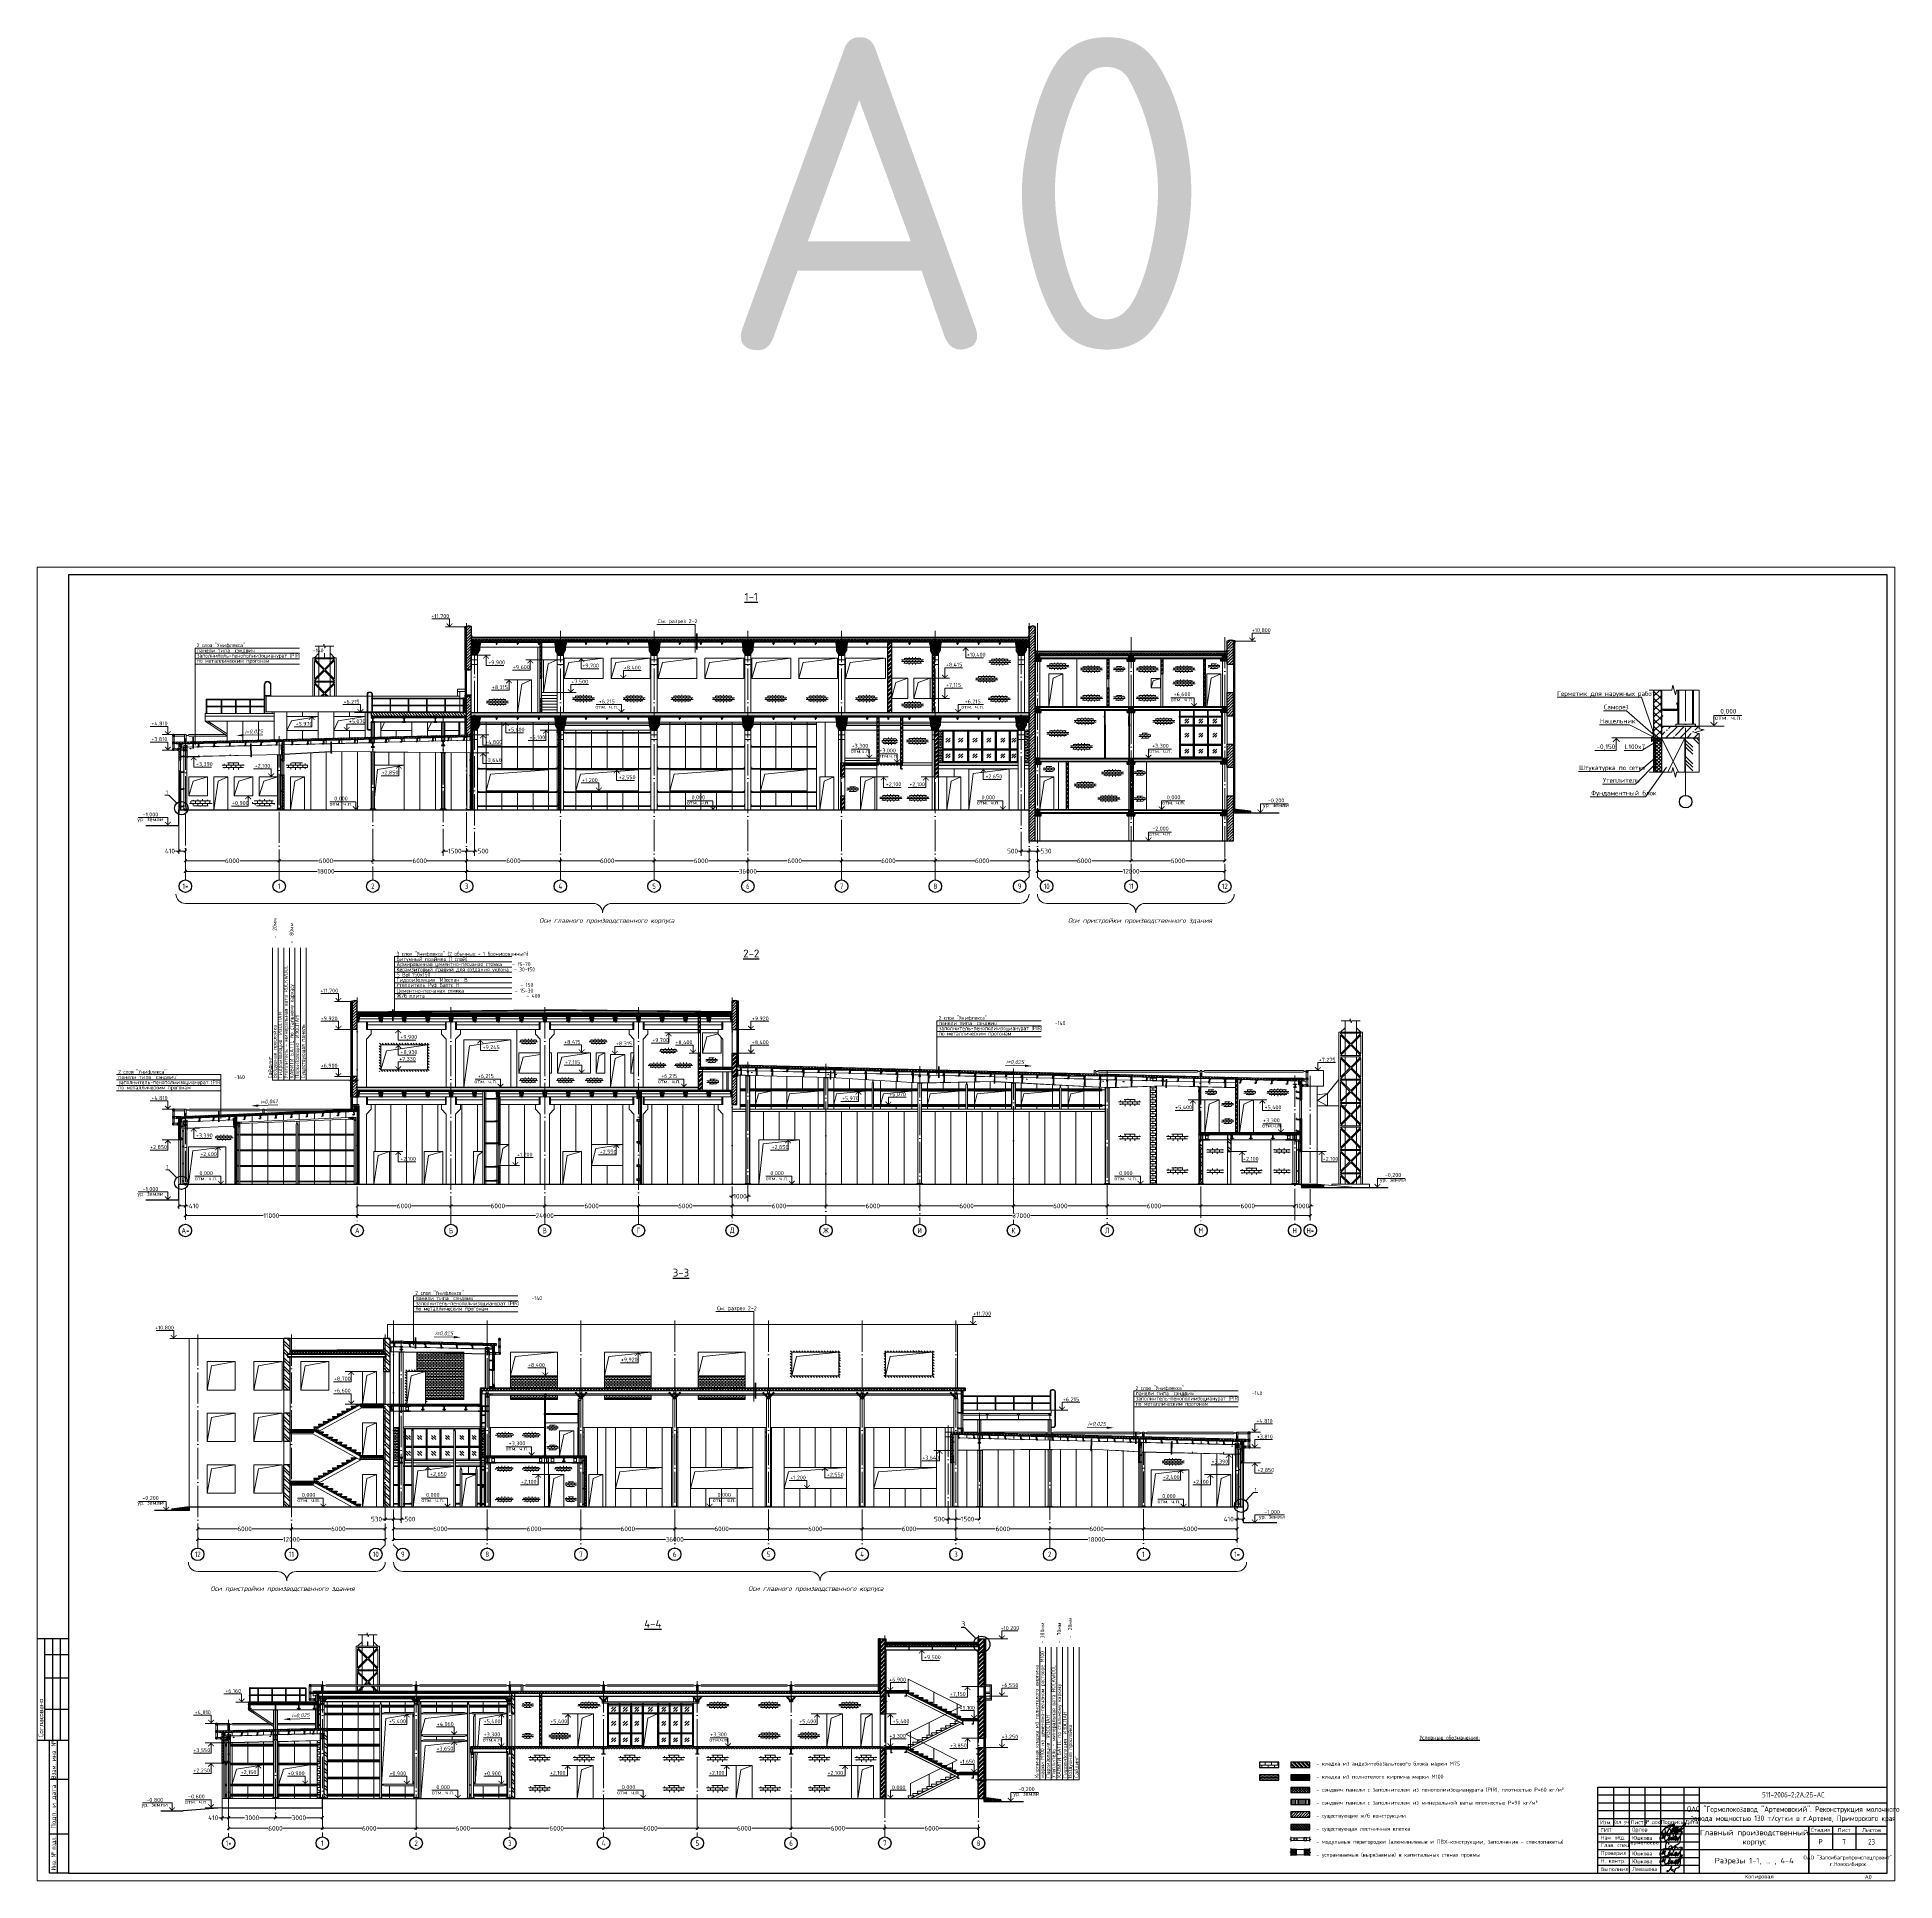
# Model space of a CAD drawing. Extents: x -965262 to 1142518, y -357520 to 71675.
# Drawn here: x -345832 to -226932, y -240088 to -122064 of the extents above; entities that cross this region are included whole.
import ezdxf
from ezdxf.enums import TextEntityAlignment as Align

# ---------------------------------------------------------------- set-up
doc = ezdxf.new("R2010")
doc.units = 0
doc.header["$LTSCALE"] = 10
for name, pattern in [('DOTE', [2.42, 2, -0.2, 0.02, -0.2]), ('HIDDEN', [9.525, 6.35, -3.175]), ('JIS_02_1.0', [2, 1, -1])]:
    doc.linetypes.add(name, pattern=pattern)
doc.layers.get('0').update_dxf_attribs({"linetype": 'CONTINUOUS', "lineweight": 30})
doc.layers.get('Defpoints').update_dxf_attribs({"linetype": 'CONTINUOUS'})
for name, color, linetype, lineweight in [('DOTE', 7, 'DOTE', 9), ('Ростверк', 155, 'CONTINUOUS', 40), ('светиль', 40, 'CONTINUOUS', 30)]:
    doc.layers.add(name, color=color, linetype=linetype, lineweight=lineweight)
doc.styles.add('GOST 2.304', font='isocpeur.ttf', dxfattribs={"width": 0.75, "height": 250})
doc.styles.add('GOST-2.304_Type-B', font='isocpeur.ttf', dxfattribs={"width": 0.9})
doc.styles.get("Standard").update_dxf_attribs({"font": 'isocpeur.ttf', "height": 300})
doc.styles.add('ГОСТ 2м', font='isocpeur.ttf', dxfattribs={"width": 0.8, "height": 250})
doc.dimstyles.get("Standard").update_dxf_attribs({"dimscale": 100, "dimtxt": 300, "dimasz": 1.8, "dimexe": 1.8, "dimexo": 0.625, "dimgap": 0.9, "dimtad": 0, "dimdec": 0, "dimzin": 0, "dimdsep": 46, "dimtxsty": 'Standard', "dimblk": 'ARCHTICK', "dimcen": 0.9, "dimclrd": 256, "dimclre": 256, "dimclrt": 256, "dimadec": 0, "dimazin": 0, "dimtfac": 1, "dimtdec": 0, "dimtofl": 0, "dimtmove": 0, "dimatfit": 3, "dimfxl": 1, "dimtolj": 1, "dimtzin": 0, "dimlwd": 15, "dimlwe": 15, "dimarcsym": 0})
pattern_1 = [(45, (-294396.03, -168521.29), (-89.80256, 89.80256), []), (135, (-294396.03, -168521.29), (-89.80256, -89.80256), [])]
pattern_2 = [(45, (-755374.4, -509928.79), (-89.80256, 89.80256), []), (135, (-755374.4, -509928.79), (-89.80256, -89.80256), [])]
pattern_3 = [(135, (-294396.03, -168521.29), (-89.80256, -89.80256), []), (135, (-294396.03, -168431.49), (-89.80256, -89.80256), [158.75, -31.75, 0, -31.75])]
pattern_4 = [(45, (-294396.03, -168521.29), (-89.80256, 89.80256), []), (45, (-294306.23, -168521.29), (-89.80256, 89.80256), [158.75, -31.75, 0, -31.75])]
pattern_5 = [(0, (-294396.03, -168521.29), (0, 152.4), []), (90, (-294396.03, -168521.29), (-152.4, 152.4), [152.4, -152.4])]
pattern_6 = [(45, (49165.63, -217131.9), (-44.901281, 44.901281), []), (135, (49165.63, -217131.9), (-44.901281, -44.901281), [])]
pattern_7 = [(45, (-294396.03, -168521.3), (-134.7038, 134.7038), []), (45, (-294306.23, -168521.3), (-134.7038, 134.7038), [])]
pattern_8 = [(135, (-294396.03, -171821.29), (-89.80256, -89.80256), []), (135, (-294396.03, -171731.49), (-89.80256, -89.80256), [158.75, -31.75, 0, -31.75])]
pattern_9 = [(135, (-294396.03, -175121.29), (-89.80256, -89.80256), []), (135, (-294396.03, -175031.49), (-89.80256, -89.80256), [158.75, -31.75, 0, -31.75])]
pattern_10 = [(135, (-294396.03, -178421.29), (-89.80256, -89.80256), []), (135, (-294396.03, -178331.49), (-89.80256, -89.80256), [158.75, -31.75, 0, -31.75])]
pattern_11 = [(45, (-339032.66, -365864.93), (-134.70384, 134.70384), []), (45, (-338942.86, -365864.93), (-134.70384, 134.70384), [])]
pattern_12 = [(45, (-342126.71, -358566.05), (-89.80256, 89.80256), []), (135, (-342126.71, -358566.05), (-89.80256, -89.80256), [])]
pattern_13 = [(45, (-342126.707, -358566.054), (-44.90128, 44.90128), []), (135, (-342126.707, -358566.054), (-44.90128, -44.90128), [])]
pattern_14 = [(45, (-339032.66, -358566.054), (-44.90128, 44.90128), []), (135, (-339032.66, -358566.054), (-44.90128, -44.90128), [])]
pattern_15 = [(135, (-339032.66, -366864.93), (-89.80256, -89.80256), []), (225, (-339032.66, -366864.93), (89.80256, -89.80256), [])]
pattern_16 = [(135, (-339032.66, -366864.93), (-269.4077, -269.4077), []), (135, (-339032.66, -366685.32), (-269.4077, -269.4077), [])]
pattern_17 = [(0, (-343532.66, -364156.34), (0, 101.6), []), (90, (-343532.66, -364156.34), (-101.6, 101.6), [101.6, -101.6])]
pattern_18 = [(45, (-343532.66, -364156.34), (-89.80256, 89.80256), []), (135, (-343532.66, -364156.34), (-89.80256, -89.80256), [])]
pattern_19 = [(45, (-343532.66, -364156.34), (-89.80256, 89.80256), []), (45, (-343442.86, -364156.34), (-89.80256, 89.80256), [158.75, -31.75, 0, -31.75])]
pattern_20 = [(135, (-343532.66, -364156.34), (-89.80256, -89.80256), []), (135, (-343532.66, -364066.54), (-89.80256, -89.80256), [158.75, -31.75, 0, -31.75])]
pattern_21 = [(135, (-343532.66, -367456.34), (-89.80256, -89.80256), []), (135, (-343532.66, -367366.54), (-89.80256, -89.80256), [158.75, -31.75, 0, -31.75])]
pattern_22 = [(50, (-343532.66, -364156.344), (45.546167, -3.984771), [4.7625, -52.3875]), (355, (-343532.66, -364156.344), (-8.810855, 47.764211), [3.81, -41.910146]), (100.451445, (-343528.864, -364156.676), (36.735312, 43.779438), [4.047502, -44.522561]), (46.1842, (-343532.66, -364143.644), (67.76976, -10.510582), [7.14375, -78.58125]), (96.63556, (-343527.01, -364144.52), (59.351034, 61.85653), [6.071256, -66.783902]), (351.18415, (-343532.66, -364143.644), (59.351034, 61.85653), [5.714992, -62.864933]), (21, (-343526.31, -364146.82), (37.903598, -25.5662995), [4.7625, -52.3875]), (326, (-343526.31, -364146.82), (15.450507, 46.046992), [3.81, -41.91]), (71.451445, (-343523.15, -364148.95), (53.354105, 20.480692), [4.047502, -44.522484]), (37.5, (-343532.66, -364156.344), (0.7721508, 21.1387597), [0, -41.402, 0, -42.545, 0, -42.06875]), (7.5, (-343532.66, -364156.344), (16.7049156, 25.0451437), [0, -24.257, 0, -40.4495, 0, -16.03375]), (327.5, (-343546.82, -364156.344), (33.8976488, -1.432186), [0, -15.875, 0, -49.53, 0, -65.7225]), (317.5, (-343553.17, -364156.344), (37.0322953, 6.356623), [0, -20.6375, 0, -32.893, 0, -46.6725])]
pattern_23 = [(50, (-343532.66, -367456.344), (45.546167, -3.984771), [4.7625, -52.3875]), (355, (-343532.66, -367456.344), (-8.810855, 47.764211), [3.81, -41.910146]), (100.451445, (-343528.864, -367456.676), (36.735312, 43.779438), [4.047502, -44.522561]), (46.1842, (-343532.66, -367443.644), (67.76976, -10.510582), [7.14375, -78.58125]), (96.63556, (-343527.01, -367444.52), (59.351034, 61.85653), [6.071256, -66.783902]), (351.18415, (-343532.66, -367443.644), (59.351034, 61.85653), [5.714992, -62.864933]), (21, (-343526.31, -367446.82), (37.903598, -25.5662995), [4.7625, -52.3875]), (326, (-343526.31, -367446.82), (15.450507, 46.046992), [3.81, -41.91]), (71.451445, (-343523.15, -367448.95), (53.354105, 20.480692), [4.047502, -44.522484]), (37.5, (-343532.66, -367456.344), (0.7721508, 21.1387597), [0, -41.402, 0, -42.545, 0, -42.06875]), (7.5, (-343532.66, -367456.344), (16.7049156, 25.0451437), [0, -24.257, 0, -40.4495, 0, -16.03375]), (327.5, (-343546.82, -367456.344), (33.8976488, -1.432186), [0, -15.875, 0, -49.53, 0, -65.7225]), (317.5, (-343553.17, -367456.344), (37.0322953, 6.356623), [0, -20.6375, 0, -32.893, 0, -46.6725])]
pattern_24 = [(135, (-343532.66, -367864.93), (-269.4077, -269.4077), []), (135, (-343532.66, -367685.32), (-269.4077, -269.4077), [])]
pattern_25 = [(0, (-339032.66, -366364.93), (0, 101.6), []), (90, (-339032.66, -366364.93), (-101.6, 101.6), [101.6, -101.6])]
pattern_26 = [(45, (-336265.44, -304529.16), (-89.80256, 89.80256), []), (135, (-336265.44, -304529.16), (-89.80256, -89.80256), [])]
pattern_27 = [(135, (-336265.44, -304529.16), (-269.4077, -269.4077), []), (135, (-336265.44, -304349.56), (-269.4077, -269.4077), [])]
pattern_28 = [(45, (-336265.44, -304529.16), (-89.80256, 89.80256), []), (45, (-336175.63, -304529.16), (-89.80256, 89.80256), [158.75, -31.75, 0, -31.75])]
pattern_29 = [(45, (-336265.44, -304529.16), (-134.70384, 134.70384), []), (45, (-336175.63, -304529.16), (-134.70384, 134.70384), [])]
pattern_30 = [(45, (-336265.435, -304529.16), (-44.90128, 44.90128), []), (135, (-336265.435, -304529.16), (-44.90128, -44.90128), [])]
pattern_31 = [(135, (-857462.66, -163352.12), (-179.60512, -179.60512), []), (135, (-857462.66, -163172.52), (-179.60512, -179.60512), [317.5, -63.5, 0, -63.5])]
pattern_32 = [(135, (-862462.66, -163352.12), (-179.60512, -179.60512), []), (135, (-862462.66, -163172.52), (-179.60512, -179.60512), [317.5, -63.5, 0, -63.5])]
pattern_33 = [(135, (-862462.66, -156152.13), (-179.60512, -179.60512), []), (135, (-862462.66, -155972.52), (-179.60512, -179.60512), [317.5, -63.5, 0, -63.5])]

# ---------------------------------------------------------------- blocks, each defined once
blk = doc.blocks.new('A$C29DB5A72')
at = {"lineweight": 15, "extrusion": (0, 1, 0)}
for p, q in [((1653, 2697), (1673, 2697)), ((1653, 497), (1653, 2697)), ((1673, 2697), (1693, 2697)), ((1693, 497), (1693, 2697)), ((1773, 2797), (1773, 2817)), ((1873, 2817), (1773, 2817)), ((1773, 2777), (1773, 2797)), ((1873, 2777), (1773, 2777)), ((1873, 2777), (1873, 2817)), ((1953, 2697), (1973, 2697)), ((1953, 1507), (1953, 2697)), ((1973, 2697), (1993, 2697)), ((1993, 1507), (1993, 2697)), ((7783, 2417), (1993, 2417)), ((3123, 2377), (3143, 2397)), ((3143, 2397), (3163, 2377)), ((4293, 2377), (4313, 2397)), ((4313, 2397), (4333, 2377)), ((5463, 2377), (5483, 2397)), ((5483, 2397), (5503, 2377)), ((6633, 2377), (6653, 2397)), ((6653, 2397), (6673, 2377)), ((7783, 2377), (7783, 2417)), ((1923, 1497), (1693, 1497)), ((1693, 1494), (1923, 1494)), ((1923, 1507), (1952, 1507)), ((1923, 1497), (1923, 1507)), ((1923, 1494), (1923, 1497)), ((1952, 1497), (1923, 1497)), ((1994, 1507), (1952, 1507)), ((1952, 1497), (1994, 1497)), ((3123, 2377), (1993, 2377)), ((3123, 1967), (1993, 1967)), ((3123, 1927), (1993, 1927)), ((1994, 1507), (2023, 1507)), ((2023, 1497), (1994, 1497)), ((2023, 1497), (2023, 1507)), ((3093, 1507), (3193, 1507)), ((3093, 1497), (3093, 1507)), ((3193, 1497), (3093, 1497)), ((3123, 1967), (3123, 2377)), ((3143, 1947), (3123, 1967)), ((3123, 1927), (3143, 1947)), ((3123, 1507), (3123, 1927)), ((3163, 1967), (3143, 1947)), ((3143, 1947), (3163, 1927)), ((4293, 2377), (3163, 2377)), ((3163, 1967), (3163, 2377)), ((4293, 1967), (3163, 1967)), ((4293, 1927), (3163, 1927)), ((3163, 1507), (3163, 1927)), ((3193, 1497), (3193, 1507)), ((4263, 1507), (4363, 1507)), ((4263, 1497), (4263, 1507)), ((4363, 1497), (4263, 1497)), ((4293, 1967), (4293, 2377)), ((4313, 1947), (4293, 1967)), ((4293, 1927), (4313, 1947)), ((4293, 1507), (4293, 1927)), ((4333, 1967), (4313, 1947)), ((4313, 1947), (4333, 1927)), ((5463, 2377), (4333, 2377)), ((4333, 1967), (4333, 2377)), ((5463, 1967), (4333, 1967)), ((5463, 1927), (4333, 1927)), ((4333, 1507), (4333, 1927)), ((4363, 1497), (4363, 1507)), ((5433, 1507), (5533, 1507)), ((5433, 1497), (5433, 1507)), ((5533, 1497), (5433, 1497)), ((5463, 1967), (5463, 2377)), ((5483, 1947), (5463, 1967)), ((5463, 1927), (5483, 1947)), ((5463, 1507), (5463, 1927)), ((5503, 1967), (5483, 1947)), ((5483, 1947), (5503, 1927)), ((6633, 2377), (5503, 2377)), ((5503, 1967), (5503, 2377)), ((6633, 1967), (5503, 1967)), ((6633, 1927), (5503, 1927)), ((5503, 1507), (5503, 1927)), ((5533, 1497), (5533, 1507)), ((6603, 1507), (6703, 1507)), ((6603, 1497), (6603, 1507)), ((6703, 1497), (6603, 1497)), ((6633, 1967), (6633, 2377)), ((6653, 1947), (6633, 1967)), ((6633, 1927), (6653, 1947)), ((6633, 1507), (6633, 1927)), ((6673, 1967), (6653, 1947)), ((6653, 1947), (6673, 1927)), ((7783, 2377), (6673, 2377)), ((6673, 1967), (6673, 2377)), ((7803, 1967), (6673, 1967)), ((7803, 1927), (6673, 1927)), ((6673, 1507), (6673, 1927)), ((6703, 1497), (6703, 1507)), ((7773, 1507), (7873, 1507)), ((7773, 1497), (7773, 1507)), ((7873, 1497), (7773, 1497)), ((7843, 2356), (7803, 2356)), ((7803, 2356), (7803, 1967)), ((7803, 1967), (7823, 1947)), ((7823, 1947), (7803, 1927)), ((7803, 1927), (7803, 1507)), ((7843, 2356), (7843, 1507)), ((7873, 1497), (7873, 1507)), ((-10027, 90), (-10027, -370)), ((-9927, 90), (-9927, -367)), ((1693, 497), (1653, 497)), ((1773, 377), (1773, 417)), ((1923, 417), (1773, 417)), ((1923, 377), (1773, 377)), ((1898, 888), (1898, 873)), ((1923, 888), (1898, 888)), ((1898, 873), (2148, 873)), ((1935, 873), (1923, 873)), ((1923, 873), (1923, -75)), ((1926, 1161), (1926, 1170)), ((2001, 1161), (1926, 1161)), ((2001, 909), (1926, 909)), ((1926, 909), (1926, 900)), ((1926, 879), (1926, 888)), ((2121, 879), (1926, 879)), ((1935, 873), (1935, -75)), ((2001, 1170), (2001, 1161)), ((2001, 900), (2001, 909)), ((2019, 1135), (2010, 1135)), ((2010, 935), (2010, 1135)), ((2019, 935), (2010, 935)), ((2027, 1135), (2036, 1135)), ((2027, 935), (2036, 935)), ((2036, 935), (2036, 1135)), ((2046, 1170), (2046, 1161)), ((2046, 1161), (2121, 1161)), ((2046, 909), (2121, 909)), ((2046, 900), (2046, 909)), ((2123, 873), (2111, 873)), ((2111, -70), (2111, 873)), ((2121, 1161), (2121, 1170)), ((2121, 909), (2121, 900)), ((2121, 888), (2121, 879)), ((3923, 1182), (2123, 1182)), ((3923, 1170), (2123, 1170)), ((2123, 900), (3923, 900)), ((2148, 888), (2123, 888)), ((3923, 888), (2123, 888)), ((2123, 873), (2123, -70)), ((2148, 888), (2148, 873)), ((3926, 1161), (3926, 1170)), ((4001, 1161), (3926, 1161)), ((4001, 909), (3926, 909)), ((3926, 909), (3926, 900)), ((3926, 879), (3926, 888)), ((4121, 879), (3926, 879)), ((4001, 1170), (4001, 1161)), ((4001, 900), (4001, 909)), ((4019, 1135), (4010, 1135)), ((4010, 935), (4010, 1135)), ((4019, 935), (4010, 935)), ((4027, 1135), (4036, 1135)), ((4027, 935), (4036, 935)), ((4036, 935), (4036, 1135)), ((4046, 1170), (4046, 1161)), ((4046, 1161), (4121, 1161)), ((4046, 909), (4121, 909)), ((4046, 900), (4046, 909)), ((4121, 1161), (4121, 1170)), ((4121, 909), (4121, 900)), ((4121, 888), (4121, 879)), ((5923, 1182), (4123, 1182)), ((5923, 1170), (4123, 1170)), ((4123, 900), (5923, 900)), ((5923, 888), (4123, 888)), ((5926, 1161), (5926, 1170)), ((6001, 1161), (5926, 1161)), ((6001, 909), (5926, 909)), ((5926, 909), (5926, 900)), ((5926, 879), (5926, 888)), ((6121, 879), (5926, 879)), ((6001, 1170), (6001, 1161)), ((6001, 900), (6001, 909)), ((6019, 1135), (6010, 1135)), ((6010, 935), (6010, 1135)), ((6019, 935), (6010, 935)), ((6027, 1135), (6036, 1135)), ((6027, 935), (6036, 935)), ((6036, 935), (6036, 1135)), ((6046, 1170), (6046, 1161)), ((6046, 1161), (6121, 1161)), ((6046, 909), (6121, 909)), ((6046, 900), (6046, 909)), ((6121, 1161), (6121, 1170)), ((6121, 909), (6121, 900)), ((6121, 888), (6121, 879)), ((7923, 1182), (6123, 1182)), ((7923, 1170), (6123, 1170)), ((6123, 900), (7923, 900)), ((7923, 888), (6123, 888)), ((6404, 873), (6404, 888)), ((6404, 888), (6654, 888)), ((6654, 873), (6404, 873)), ((6423, 873), (6423, 36)), ((6435, 873), (6423, 873)), ((6435, 873), (6435, 36)), ((6623, 873), (6611, 873)), ((6611, 41), (6611, 873)), ((6623, 873), (6623, 41)), ((6654, 888), (6654, 873)), ((-10787, -11), (-10787, -384)), ((-10787, -484), (-10787, -910)), ((-10787, -810), (-10486, -810)), ((-10736, -910), (-10486, -910)), ((-10687, -11), (-10687, -384)), ((-10687, -484), (-10687, -810)), ((-10436, -810), (-10387, -810)), ((-10436, -910), (-10387, -910)), ((-10287, -810), (-10089, -810)), ((-10287, -910), (-10089, -910)), ((-10267, -720), (-10267, -714)), ((-10267, -714), (-10077, -714)), ((-10267, -720), (-10077, -720)), ((-10200, -519), (-10206, -519)), ((-10206, -714), (-10206, -519)), ((-10200, -519), (-10200, -714)), ((-10089, -730), (-10089, -990)), ((-10077, -730), (-10089, -730)), ((-10089, -990), (-10077, -990)), ((-10077, -607), (-10077, -4663)), ((-10077, -607), (-10065, -607)), ((-10077, -730), (-10077, -990)), ((-10065, -716), (-10065, -607)), ((-10065, -607), (-9889, -607)), ((-10065, -904), (-10065, -728)), ((-10065, -4663), (-10065, -916)), ((-9963, -746), (-9972, -746)), ((-9972, -886), (-9963, -886)), ((-9963, -729), (-9963, -746)), ((-9963, -886), (-9963, -746)), ((-9963, -886), (-9963, -904)), ((-9889, -607), (-9889, -716)), ((-9889, -607), (-9877, -607)), ((-9889, -728), (-9889, -904)), ((-9889, -916), (-9889, -4663)), ((-9853, -607), (-9877, -607)), ((-9877, -607), (-9877, -716)), ((-9877, -728), (-9877, -904)), ((-9877, -916), (-9877, -1427)), ((-9853, -709), (-9853, -607)), ((-9853, -709), (-5810, -609)), ((-5810, -617), (-9853, -717)), ((-9853, -1317), (-9853, -717)), ((-9613, -803), (-9693, -805)), ((-9693, -805), (-9693, -813)), ((-9693, -813), (-9613, -811)), ((-9613, -811), (-9613, -803)), ((-9122, -691), (-9126, -506)), ((-9126, -506), (-9120, -506)), ((-9116, -690), (-9120, -506)), ((-8122, -666), (-8126, -481)), ((-8126, -481), (-8120, -481)), ((-8116, -666), (-8120, -481)), ((-7122, -641), (-7127, -456)), ((-7127, -456), (-7121, -456)), ((-7116, -641), (-7121, -456)), ((-7109, -1174), (-7113, -1174)), ((-7111, -1249), (-7113, -1174)), ((-7109, -1174), (-7107, -1249)), ((-6123, -617), (-6127, -432)), ((-6127, -432), (-6121, -432)), ((-6117, -617), (-6121, -432)), ((-5789, -507), (-5813, -508)), ((-5813, -508), (-5792, -1328)), ((-5810, -609), (-5810, -617)), ((-5795, -1217), (-5810, -617)), ((-5768, -1327), (-5789, -507)), ((-5765, -507), (-5789, -507)), ((-5789, -507), (-5768, -1327)), ((-5762, -608), (-5765, -507)), ((-3777, -559), (-5762, -608)), ((-3777, -571), (-5762, -620)), ((-5747, -1220), (-5762, -620)), ((-3827, -1172), (-5747, -1220)), ((-3826, -1186), (-5747, -1234)), ((-5123, -592), (-5127, -407)), ((-5127, -407), (-5121, -407)), ((-5117, -592), (-5121, -407)), ((-4123, -567), (-4128, -382)), ((-4128, -382), (-4122, -382)), ((-4127, -1194), (-3827, -1186)), ((-4117, -567), (-4122, -382)), ((-3827, -1172), (-3841, -572)), ((-3777, -1169), (-3827, -1172)), ((-3777, -1169), (-3827, -1172)), ((-3826, -1186), (-3827, -1172)), ((-3827, -1172), (-3826, -1186)), ((-3827, -1186), (-3826, -1201)), ((-3777, -1183), (-3826, -1186)), ((-3788, -459), (-3797, -459)), ((-3797, -559), (-3797, -459)), ((-3797, -559), (-3788, -559)), ((-3788, -459), (-3788, -559)), ((-674, -482), (-3677, -556)), ((-673, -494), (-3677, -568)), ((-661, -994), (-3677, -1164)), ((-661, -1008), (-3677, -1178)), ((-2082, -1074), (-3677, -1164)), ((-3123, -543), (-3128, -358)), ((-3128, -358), (-3122, -358)), ((-3117, -543), (-3122, -358)), ((-2124, -518), (-2128, -333)), ((-2128, -333), (-2122, -333)), ((-2118, -518), (-2122, -333)), ((-1124, -493), (-1129, -308)), ((-1129, -308), (-1123, -308)), ((-1118, -493), (-1123, -308)), ((-674, -482), (-676, -381)), ((-676, -381), (-652, -381)), ((-661, -994), (-673, -494)), ((-658, -1101), (-673, -494)), ((-661, -994), (-661, -1008)), ((-661, -994), (-661, -994)), ((-634, -1100), (-658, -1101)), ((-628, -380), (-652, -381)), ((-652, -381), (-634, -1100)), ((-652, -381), (-634, -1100)), ((-634, -1100), (-610, -1100)), ((-626, -481), (-628, -380)), ((-626, -481), (8299, -261)), ((1923, -427), (-625, -490)), ((-613, -998), (-625, -490)), ((-613, -990), (-613, -998)), ((1874, -1012), (-613, -990)), ((-613, -990), (1874, -1012)), ((-613, -998), (1874, -1020)), ((-610, -1100), (-613, -998)), ((-124, -469), (-129, -284)), ((-123, -284), (-129, -284)), ((-118, -469), (-123, -284)), ((875, -444), (871, -259)), ((877, -259), (871, -259)), ((881, -444), (877, -259)), ((1825, -421), (1821, -236)), ((1827, -236), (1821, -236)), ((1831, -421), (1827, -236)), ((1874, -1012), (1873, -1027)), ((2173, -1030), (1873, -1027)), ((1873, -1027), (1873, -1042)), ((1873, -1027), (2173, -1030)), ((2173, -1045), (1873, -1042)), ((1874, -1012), (1874, -1012)), ((1874, -1012), (2174, -1015)), ((1923, -215), (1923, -418)), ((1924, -1043), (1924, -4663)), ((1935, -215), (1935, -418)), ((1936, -4663), (1936, -1043)), ((2111, -414), (2111, -210)), ((2112, -1044), (2112, -4663)), ((2123, -210), (2123, -413)), ((6423, -316), (2123, -422)), ((2124, -1045), (2124, -4663)), ((2174, -1015), (2173, -1030)), ((2173, -1030), (2173, -1045)), ((2174, -1015), (3853, -1030)), ((6373, -1053), (2174, -1015)), ((2174, -1015), (2174, -1015)), ((2174, -1023), (6373, -1061)), ((2875, -395), (2870, -210)), ((2876, -210), (2870, -210)), ((2881, -395), (2876, -210)), ((3874, -370), (3870, -185)), ((3876, -185), (3870, -185)), ((3880, -370), (3876, -185)), ((4876, -160), (4870, -161)), ((4874, -345), (4870, -161)), ((4880, -345), (4876, -160)), ((5874, -321), (5869, -136)), ((5875, -136), (5869, -136)), ((5880, -321), (5875, -136)), ((6373, -1053), (6373, -1053)), ((6373, -1053), (6373, -1068)), ((6373, -1053), (6673, -1056)), ((6373, -1068), (6373, -1083)), ((6373, -1068), (6673, -1071)), ((6673, -1071), (6373, -1068)), ((6673, -1086), (6373, -1083)), ((6423, -104), (6423, -307)), ((6423, -1083), (6423, -4663)), ((6435, -104), (6435, -307)), ((6435, -4663), (6435, -1083)), ((6611, -303), (6611, -100)), ((6611, -1085), (6611, -4663)), ((6623, -99), (6623, -302)), ((8299, -270), (6623, -311)), ((6623, -1085), (6623, -4663)), ((8299, -1070), (6673, -1056)), ((6673, -1056), (6673, -1071)), ((6673, -1056), (6673, -1056)), ((6673, -1064), (8299, -1078)), ((6673, -1071), (6673, -1086)), ((6874, -296), (6869, -111)), ((6875, -111), (6869, -111)), ((6880, -296), (6875, -111)), ((7875, -86), (7869, -87)), ((7873, -271), (7869, -87)), ((7879, -271), (7875, -86)), ((8237, -162), (8228, -162)), ((8228, -262), (8228, -162)), ((8237, -262), (8228, -262)), ((8237, -162), (8237, -262)), ((8299, -1179), (8299, -159)), ((8299, -159), (8323, -159)), ((8299, -261), (8299, -270)), ((8299, -270), (8299, -270)), ((8299, -311), (8299, -270)), ((8299, -1070), (8299, -337)), ((8299, -1070), (8299, -1070)), ((8299, -1078), (8299, -1070)), ((8323, -1179), (8299, -1179)), ((8323, -159), (8323, -1179)), ((-10262, -1310), (-10262, -1316)), ((-10262, -1310), (-10077, -1310)), ((-10077, -1316), (-10262, -1316)), ((-10262, -2310), (-10262, -2316)), ((-10262, -2310), (-10077, -2310)), ((-10077, -2316), (-10262, -2316)), ((-9889, -1317), (-10064, -1317)), ((-10064, -1317), (-10064, -1326)), ((-9889, -1326), (-10064, -1326)), ((-9889, -1326), (-9889, -1317)), ((-9877, -1427), (-9877, -4663)), ((-9877, -1427), (-9853, -1427)), ((-9853, -1317), (-5795, -1217)), ((-9852, -1326), (-9853, -1317)), ((-9853, -1427), (-9853, -1317)), ((-5795, -1226), (-9852, -1326)), ((-9108, -1223), (-9112, -1223)), ((-9110, -1298), (-9112, -1223)), ((-9106, -1298), (-9110, -1298)), ((-9108, -1223), (-9106, -1298)), ((-7107, -1249), (-7111, -1249)), ((-5795, -1217), (-5795, -1226)), ((-5792, -1328), (-5768, -1327)), ((-5768, -1327), (-5744, -1327)), ((-5744, -1327), (-5747, -1234)), ((-4127, -1194), (-4126, -1209)), ((-3826, -1201), (-4126, -1209)), ((-4077, -1207), (-4077, -4663)), ((-4065, -4663), (-4065, -1207)), ((-3889, -1203), (-3889, -4663)), ((-3877, -1202), (-3877, -4663)), ((-3877, -1510), (-3777, -1510)), ((-3777, -1519), (-3877, -1519)), ((-3777, -1519), (-3777, -1510)), ((-10262, -3410), (-10262, -3416)), ((-10262, -3410), (-10077, -3410)), ((-10077, -3416), (-10262, -3416)), ((-3877, -2510), (-3777, -2510)), ((-3777, -2519), (-3877, -2519)), ((-3877, -3510), (-3777, -3510)), ((-3777, -3519), (-3877, -3519)), ((-3777, -2519), (-3777, -2510)), ((-3777, -3519), (-3777, -3510)), ((-10262, -4510), (-10262, -4516)), ((-10262, -4510), (-10077, -4510)), ((-10077, -4516), (-10262, -4516)), ((-10102, -4663), (-10102, -4688)), ((-10102, -4663), (-9852, -4663)), ((-9852, -4688), (-10102, -4688)), ((-9852, -4663), (-9852, -4688)), ((-4102, -4663), (-4102, -4688)), ((-4102, -4663), (-3852, -4663)), ((-3852, -4688), (-4102, -4688)), ((-3877, -4508), (-3777, -4508)), ((-3777, -4517), (-3877, -4517)), ((-3852, -4663), (-3852, -4688)), ((-3777, -4517), (-3777, -4508)), ((1849, -4663), (1849, -4688)), ((1849, -4663), (2199, -4663)), ((2199, -4688), (1849, -4688)), ((2199, -4663), (2199, -4688)), ((6348, -4663), (6348, -4688)), ((6348, -4663), (6698, -4663)), ((6698, -4688), (6348, -4688)), ((6698, -4663), (6698, -4688))]:
    blk.add_line(p, q, dxfattribs=at)
at = {"extrusion": (0, 1, 0)}
for p, q in [((-10687, 90), (-10787, 90)), ((-10787, 90), (-10787, -10)), ((-10687, 90), (-10787, 90)), ((-10787, 90), (-10787, 89)), ((-10784, 87), (-10689, 87)), ((-10784, -8), (-10784, 87)), ((-10689, 87), (-10689, -8)), ((-10687, -10), (-10687, 90)), ((-10687, 90), (-10687, 89)), ((1923, 1182), (1923, 1170)), ((2123, 1182), (1923, 1182)), ((1923, 1170), (2019, 1170)), ((1923, 900), (1923, 888)), ((2019, 900), (1923, 900)), ((1923, 888), (2123, 888)), ((2019, 1170), (2019, 900)), ((2027, 1170), (2123, 1170)), ((2027, 900), (2027, 1170)), ((2123, 900), (2027, 900)), ((2123, 1170), (2123, 1182)), ((2123, 888), (2123, 900)), ((3923, 1182), (3923, 1170)), ((4123, 1182), (3923, 1182)), ((3923, 1170), (4019, 1170)), ((3923, 900), (3923, 888)), ((4019, 900), (3923, 900)), ((3923, 888), (4123, 888)), ((4019, 1170), (4019, 900)), ((4027, 1170), (4123, 1170)), ((4027, 900), (4027, 1170)), ((4123, 900), (4027, 900)), ((4123, 1170), (4123, 1182)), ((4123, 888), (4123, 900)), ((5923, 1182), (5923, 1170)), ((6123, 1182), (5923, 1182)), ((5923, 1170), (6019, 1170)), ((5923, 900), (5923, 888)), ((6019, 900), (5923, 900)), ((5923, 888), (6123, 888)), ((6019, 1170), (6019, 900)), ((6027, 1170), (6123, 1170)), ((6027, 900), (6027, 1170)), ((6123, 900), (6027, 900)), ((6123, 1170), (6123, 1182)), ((6123, 888), (6123, 900)), ((-10787, -10), (-10687, -10)), ((-10687, -384), (-10787, -384)), ((-10787, -384), (-10787, -484)), ((-10787, -484), (-10687, -484)), ((-10787, -810), (-10787, -910)), ((-10737, -810), (-10787, -810)), ((-10787, -910), (-10737, -910)), ((-10689, -8), (-10784, -8)), ((-10784, -386), (-10689, -386)), ((-10784, -481), (-10784, -386)), ((-10689, -481), (-10784, -481)), ((-10784, -813), (-10739, -813)), ((-10784, -908), (-10784, -813)), ((-10739, -908), (-10784, -908)), ((-10739, -813), (-10739, -908)), ((-10737, -910), (-10737, -810)), ((-10689, -386), (-10689, -481)), ((-10687, -484), (-10687, -384)), ((-10486, -810), (-10486, -910)), ((-10436, -810), (-10486, -810)), ((-10486, -910), (-10436, -910)), ((-10484, -813), (-10439, -813)), ((-10484, -908), (-10484, -813)), ((-10439, -908), (-10484, -908)), ((-10439, -813), (-10439, -908)), ((-10436, -910), (-10436, -810)), ((-10076, -716), (-10076, -728)), ((-9876, -716), (-10076, -716)), ((-10076, -728), (-9993, -728)), ((-10076, -904), (-10076, -916)), ((-9993, -904), (-10076, -904)), ((-10076, -916), (-9876, -916)), ((-9980, -741), (-9980, -891)), ((-9972, -891), (-9972, -741)), ((-9959, -728), (-9876, -728)), ((-9876, -904), (-9959, -904)), ((-9876, -728), (-9876, -716)), ((-9876, -916), (-9876, -904))]:
    blk.add_line(p, q, dxfattribs=at)
at = {"lineweight": 15}
for p, q in [((-10787, 90), (-9927, 90)), ((-10687, -11), (-10027, -11)), ((-10687, -384), (-10537, -384)), ((-10687, -484), (-10533, -484)), ((2019, -712), (2019, -1013)), ((2027, -1013), (2027, -712)), ((6519, -601), (6519, -1054)), ((6527, -1054), (6527, -601))]:
    blk.add_line(p, q, dxfattribs=at)
at = {"ltscale": 5}
for p, q in [((2123, -418), (1923, -418)), ((1923, -418), (1923, -430)), ((1923, -430), (1999, -430)), ((1999, -700), (1923, -700)), ((1923, -700), (1923, -712)), ((1923, -712), (2123, -712)), ((2019, -450), (2019, -680)), ((2027, -680), (2027, -450)), ((2047, -430), (2123, -430)), ((2123, -700), (2047, -700)), ((2123, -430), (2123, -418)), ((2123, -712), (2123, -700)), ((6623, -307), (6423, -307)), ((6423, -307), (6423, -319)), ((6423, -319), (6499, -319)), ((6499, -589), (6423, -589)), ((6423, -589), (6423, -601)), ((6423, -601), (6623, -601)), ((6519, -339), (6519, -569)), ((6527, -569), (6527, -339)), ((6547, -319), (6623, -319)), ((6623, -589), (6547, -589)), ((6623, -319), (6623, -307)), ((6623, -601), (6623, -589))]:
    blk.add_line(p, q, dxfattribs=at)
for p, q in [((-3877, -1523), (-3877, -1564)), ((-3874, -1523), (-3874, -1564)), ((-3781, -1519), (-3872, -1519)), ((-3781, -1521), (-3872, -1521)), ((-3872, -1566), (-3857, -1566)), ((-3872, -1569), (-3857, -1569)), ((-3857, -1566), (-3857, -1569)), ((-3797, -1569), (-3797, -1566)), ((-3797, -1566), (-3781, -1566)), ((-3797, -1569), (-3781, -1569)), ((-3779, -1564), (-3779, -1523)), ((-3777, -1564), (-3777, -1523)), ((-3877, -2523), (-3877, -2564)), ((-3877, -3523), (-3877, -3564)), ((-3874, -2523), (-3874, -2564)), ((-3874, -3523), (-3874, -3564)), ((-3781, -2519), (-3872, -2519)), ((-3781, -2521), (-3872, -2521)), ((-3872, -2566), (-3857, -2566)), ((-3872, -2569), (-3857, -2569)), ((-3781, -3519), (-3872, -3519)), ((-3781, -3521), (-3872, -3521)), ((-3872, -3566), (-3857, -3566)), ((-3857, -2566), (-3857, -2569)), ((-3857, -3566), (-3857, -3569)), ((-3797, -2569), (-3797, -2566)), ((-3797, -2566), (-3781, -2566)), ((-3797, -2569), (-3781, -2569)), ((-3797, -3569), (-3797, -3566)), ((-3797, -3566), (-3781, -3566)), ((-3779, -2564), (-3779, -2523)), ((-3779, -3564), (-3779, -3523)), ((-3777, -2564), (-3777, -2523)), ((-3777, -3564), (-3777, -3523)), ((-3877, -4522), (-3877, -4562)), ((-3874, -4522), (-3874, -4562)), ((-3872, -3569), (-3857, -3569)), ((-3781, -4517), (-3872, -4517)), ((-3781, -4519), (-3872, -4519)), ((-3872, -4565), (-3857, -4565)), ((-3872, -4567), (-3857, -4567)), ((-3857, -4565), (-3857, -4567)), ((-3797, -3569), (-3781, -3569)), ((-3797, -4567), (-3797, -4565)), ((-3797, -4565), (-3781, -4565)), ((-3797, -4567), (-3781, -4567)), ((-3779, -4562), (-3779, -4522)), ((-3777, -4562), (-3777, -4522))]:
    blk.add_line(p, q)
for points in [[(2073, 1282), (1973, 1282), (1973, 1182), (2073, 1182)], [(4073, 1282), (3973, 1282), (3973, 1182), (4073, 1182)], [(6073, 1282), (5973, 1282), (5973, 1182), (6073, 1182)], [(8023, 1282), (7923, 1282), (7923, 1182), (8023, 1182)]]:
    blk.add_lwpolyline(points, close=True)
for centre in [(1973, 2397), (1973, 1947)]:
    blk.add_circle(centre, 20)
at = {"lineweight": 15}
for centre, radius, start, end in [((1773, 2697), 120, 90, 180), ((1773, 2697), 80, 90, 180), ((1873, 2697), 120, 0, 90), ((1873, 2697), 80, 0, 90), ((7823, 2397), 45, 296.3878, 153.6122), ((7823, 2397), 45, 206.3878, 243.6122), ((1773, 497), 120, 180, 270), ((1773, 497), 80, 180, 270)]:
    blk.add_arc(centre, radius, start, end, dxfattribs=at)
for centre, radius, start, end in [((-9993, -741), 13, 0, 90), ((-9993, -891), 13, 270, 0), ((-9959, -741), 13, 90, 180), ((-9959, -891), 13, 180, 270), ((-3872, -1523), 4.6, 90, 180), ((-3872, -1564), 4.6, 180, 270), ((-3872, -1523), 2.3, 90, 180), ((-3872, -1564), 2.3, 180, 270), ((-3781, -1523), 4.6, 0, 90), ((-3781, -1523), 2.3, 0, 90), ((-3781, -1564), 2.3, 270, 0), ((-3781, -1564), 4.6, 270, 0), ((-3872, -2523), 4.6, 90, 180), ((-3872, -2564), 4.6, 180, 270), ((-3872, -3523), 4.6, 90, 180), ((-3872, -3564), 4.6, 180, 270), ((-3872, -2523), 2.3, 90, 180), ((-3872, -2564), 2.3, 180, 270), ((-3872, -3523), 2.3, 90, 180), ((-3872, -3564), 2.3, 180, 270), ((-3781, -2523), 4.6, 0, 90), ((-3781, -2523), 2.3, 0, 90), ((-3781, -2564), 2.3, 270, 0), ((-3781, -2564), 4.6, 270, 0), ((-3781, -3523), 4.6, 0, 90), ((-3781, -3523), 2.3, 0, 90), ((-3781, -3564), 2.3, 270, 0), ((-3781, -3564), 4.6, 270, 0), ((-3872, -4522), 4.6, 90, 180), ((-3872, -4562), 4.6, 180, 270), ((-3872, -4522), 2.3, 90, 180), ((-3872, -4562), 2.3, 180, 270), ((-3781, -4522), 4.6, 0, 90), ((-3781, -4522), 2.3, 0, 90), ((-3781, -4562), 2.3, 270, 0), ((-3781, -4562), 4.6, 270, 0)]:
    blk.add_arc(centre, radius, start, end)
at = {"ltscale": 5}
for centre, start, end in [((1999, -450), 0, 90), ((1999, -680), 270, 0), ((2047, -450), 90, 180), ((2047, -680), 180, 270), ((6499, -339), 0, 90), ((6499, -569), 270, 0), ((6547, -339), 90, 180), ((6547, -569), 180, 270)]:
    blk.add_arc(centre, 20, start, end, dxfattribs=at)
blk = doc.blocks.new('_ArchTick')
at = {"color": 0, "linetype": 'ByBlock', "lineweight": 0, "const_width": 0.4}
blk.add_lwpolyline([(-0.5, -0.5), (0.5, 0.5)], dxfattribs=at)
blk = doc.blocks.new('*D41')
at = {"lineweight": 15, "transparency": 16777216}
for p, q in [((-336756, -172202), (-336756, -174346)), ((-336756, -174166), (-336973, -174166)), ((-336346, -174166), (-336756, -174166)), ((-336346, -174103), (-336346, -173986))]:
    blk.add_line(p, q, dxfattribs=at)
at = {"layer": 'Defpoints', "color": 0, "lineweight": 15, "transparency": 16777216}
for p in [(-336756, -172140), (-336756, -174166), (-336346, -174166)]:
    blk.add_point(p, dxfattribs=at)
at = {"lineweight": 15, "transparency": 16777216, "xscale": 180, "yscale": 180, "zscale": 180, "rotation": 180}
blk.add_blockref('_ArchTick', (-336756, -174166), dxfattribs=at)
at = {"lineweight": 15, "transparency": 16777216, "xscale": 180, "yscale": 180, "zscale": 180}
blk.add_blockref('_ArchTick', (-336346, -174166), dxfattribs=at)
at = {"lineweight": 15, "transparency": 16777216, "insert": (-337333, -174166), "char_height": 300, "attachment_point": 5}
blk.add_mtext('\\A1;410', dxfattribs=at)
blk = doc.blocks.new('*D42')
at = {"lineweight": 15, "transparency": 16777216}
for p, q in [((-319846, -174103), (-319846, -173986)), ((-319846, -174166), (-319546, -174166)), ((-318346, -174166), (-318646, -174166)), ((-318346, -174103), (-318346, -173986))]:
    blk.add_line(p, q, dxfattribs=at)
at = {"layer": 'Defpoints', "color": 0, "lineweight": 15, "transparency": 16777216}
for p in [(-319846, -174166, -1451), (-318346, -174166), (-318346, -174166)]:
    blk.add_point(p, dxfattribs=at)
at = {"lineweight": 15, "transparency": 16777216, "xscale": 180, "yscale": 180, "zscale": 180, "rotation": 180}
blk.add_blockref('_ArchTick', (-319846, -174166), dxfattribs=at)
at = {"lineweight": 15, "transparency": 16777216, "xscale": 180, "yscale": 180, "zscale": 180}
blk.add_blockref('_ArchTick', (-318346, -174166), dxfattribs=at)
at = {"lineweight": 15, "transparency": 16777216, "insert": (-319096, -174166), "char_height": 300, "attachment_point": 5}
blk.add_mtext('\\A1;1500', dxfattribs=at)
blk = doc.blocks.new('*D43')
at = {"lineweight": 15, "transparency": 16777216}
for p, q in [((-318346, -174166), (-317846, -174166)), ((-318346, -174228), (-318346, -174346)), ((-317846, -174166), (-317666, -174166)), ((-317846, -174228), (-317846, -174346))]:
    blk.add_line(p, q, dxfattribs=at)
at = {"layer": 'Defpoints', "color": 0, "lineweight": 15, "transparency": 16777216}
for p in [(-318346, -174166, 1451), (-318346, -174166), (-317846, -174166, -1451)]:
    blk.add_point(p, dxfattribs=at)
at = {"lineweight": 15, "transparency": 16777216, "xscale": 180, "yscale": 180, "zscale": 180, "rotation": 180}
blk.add_blockref('_ArchTick', (-318346, -174166), dxfattribs=at)
at = {"lineweight": 15, "transparency": 16777216, "xscale": 180, "yscale": 180, "zscale": 180}
blk.add_blockref('_ArchTick', (-317846, -174166), dxfattribs=at)
at = {"lineweight": 15, "transparency": 16777216, "insert": (-317291, -174166), "char_height": 300, "attachment_point": 5}
blk.add_mtext('\\A1;500', dxfattribs=at)
blk = doc.blocks.new('*D44')
at = {"lineweight": 15, "transparency": 16777216}
for p, q in [((-275816, -174726), (-275816, -174609)), ((-269816, -174726), (-269816, -174609)), ((-275816, -174789), (-273296, -174789)), ((-269816, -174789), (-272336, -174789))]:
    blk.add_line(p, q, dxfattribs=at)
at = {"layer": 'Defpoints', "color": 0, "lineweight": 15, "transparency": 16777216}
for p in [(-275816, -174789), (-275816, -174789), (-269816, -174789)]:
    blk.add_point(p, dxfattribs=at)
at = {"lineweight": 15, "transparency": 16777216, "xscale": 180, "yscale": 180, "zscale": 180, "rotation": 180}
blk.add_blockref('_ArchTick', (-275816, -174789), dxfattribs=at)
at = {"lineweight": 15, "transparency": 16777216, "xscale": 180, "yscale": 180, "zscale": 180}
blk.add_blockref('_ArchTick', (-269816, -174789), dxfattribs=at)
at = {"lineweight": 15, "transparency": 16777216, "insert": (-272816, -174789), "char_height": 300, "attachment_point": 5}
blk.add_mtext('\\A1;6000', dxfattribs=at)
blk = doc.blocks.new('*D45')
at = {"lineweight": 15, "transparency": 16777216}
for p, q in [((-281816, -174726), (-281816, -174609)), ((-275816, -174726), (-275816, -174609)), ((-281816, -174789), (-279296, -174789)), ((-275816, -174789), (-278336, -174789))]:
    blk.add_line(p, q, dxfattribs=at)
at = {"layer": 'Defpoints', "color": 0, "lineweight": 15, "transparency": 16777216}
for p in [(-281816, -174789), (-281816, -174789), (-275816, -174789)]:
    blk.add_point(p, dxfattribs=at)
at = {"lineweight": 15, "transparency": 16777216, "xscale": 180, "yscale": 180, "zscale": 180, "rotation": 180}
blk.add_blockref('_ArchTick', (-281816, -174789), dxfattribs=at)
at = {"lineweight": 15, "transparency": 16777216, "xscale": 180, "yscale": 180, "zscale": 180}
blk.add_blockref('_ArchTick', (-275816, -174789), dxfattribs=at)
at = {"lineweight": 15, "transparency": 16777216, "insert": (-278816, -174789), "char_height": 300, "attachment_point": 5}
blk.add_mtext('\\A1;6000', dxfattribs=at)
blk = doc.blocks.new('*D46')
at = {"lineweight": 15, "transparency": 16777216}
for p, q in [((-288346, -174726), (-288346, -174609)), ((-282346, -174726), (-282346, -174609)), ((-288346, -174789), (-285826, -174789)), ((-282346, -174789), (-284866, -174789))]:
    blk.add_line(p, q, dxfattribs=at)
at = {"layer": 'Defpoints', "color": 0, "lineweight": 15, "transparency": 16777216}
for p in [(-288346, -174789), (-288346, -174789), (-282346, -174789)]:
    blk.add_point(p, dxfattribs=at)
at = {"lineweight": 15, "transparency": 16777216, "xscale": 180, "yscale": 180, "zscale": 180, "rotation": 180}
blk.add_blockref('_ArchTick', (-288346, -174789), dxfattribs=at)
at = {"lineweight": 15, "transparency": 16777216, "xscale": 180, "yscale": 180, "zscale": 180}
blk.add_blockref('_ArchTick', (-282346, -174789), dxfattribs=at)
at = {"lineweight": 15, "transparency": 16777216, "insert": (-285346, -174789), "char_height": 300, "attachment_point": 5}
blk.add_mtext('\\A1;6000', dxfattribs=at)
blk = doc.blocks.new('*D47')
at = {"lineweight": 15, "transparency": 16777216}
for p, q in [((-282346, -174103), (-282346, -173986)), ((-282346, -174166), (-281816, -174166)), ((-281816, -174103), (-281816, -173986)), ((-281816, -174166), (-281636, -174166))]:
    blk.add_line(p, q, dxfattribs=at)
at = {"layer": 'Defpoints', "color": 0, "lineweight": 15, "transparency": 16777216}
for p in [(-282346, -174166), (-282346, -174166), (-281816, -174166)]:
    blk.add_point(p, dxfattribs=at)
at = {"lineweight": 15, "transparency": 16777216, "xscale": 180, "yscale": 180, "zscale": 180, "rotation": 180}
blk.add_blockref('_ArchTick', (-282346, -174166), dxfattribs=at)
at = {"lineweight": 15, "transparency": 16777216, "xscale": 180, "yscale": 180, "zscale": 180}
blk.add_blockref('_ArchTick', (-281816, -174166), dxfattribs=at)
at = {"lineweight": 15, "transparency": 16777216, "insert": (-281261, -174166), "char_height": 300, "attachment_point": 5}
blk.add_mtext('\\A1;530', dxfattribs=at)
blk = doc.blocks.new('*D48')
at = {"lineweight": 15, "transparency": 16777216}
for p, q in [((-282846, -174166), (-283026, -174166)), ((-282846, -174103), (-282846, -173986)), ((-282346, -174166), (-282846, -174166)), ((-282346, -174103), (-282346, -173986))]:
    blk.add_line(p, q, dxfattribs=at)
at = {"layer": 'Defpoints', "color": 0, "lineweight": 15, "transparency": 16777216}
for p in [(-282846, -174166, -1451), (-282346, -174166), (-282346, -174166)]:
    blk.add_point(p, dxfattribs=at)
at = {"lineweight": 15, "transparency": 16777216, "xscale": 180, "yscale": 180, "zscale": 180, "rotation": 180}
blk.add_blockref('_ArchTick', (-282846, -174166), dxfattribs=at)
at = {"lineweight": 15, "transparency": 16777216, "xscale": 180, "yscale": 180, "zscale": 180}
blk.add_blockref('_ArchTick', (-282346, -174166), dxfattribs=at)
at = {"lineweight": 15, "transparency": 16777216, "insert": (-283401, -174166), "char_height": 300, "attachment_point": 5}
blk.add_mtext('\\A1;500', dxfattribs=at)
blk = doc.blocks.new('*D49')
at = {"lineweight": 15, "transparency": 16777216}
for p, q in [((-281816, -175401), (-281816, -175284)), ((-281816, -175464), (-276371, -175464)), ((-269816, -175464), (-275261, -175464)), ((-269816, -175401), (-269816, -175284))]:
    blk.add_line(p, q, dxfattribs=at)
at = {"layer": 'Defpoints', "color": 0, "lineweight": 15, "transparency": 16777216}
for p in [(-281816, -175464), (-269816, -175464), (-269816, -175464)]:
    blk.add_point(p, dxfattribs=at)
at = {"lineweight": 15, "transparency": 16777216, "xscale": 180, "yscale": 180, "zscale": 180, "rotation": 180}
blk.add_blockref('_ArchTick', (-281816, -175464), dxfattribs=at)
at = {"lineweight": 15, "transparency": 16777216, "xscale": 180, "yscale": 180, "zscale": 180}
blk.add_blockref('_ArchTick', (-269816, -175464), dxfattribs=at)
at = {"lineweight": 15, "transparency": 16777216, "insert": (-275816, -175464), "char_height": 300, "attachment_point": 5}
blk.add_mtext('\\A1;12000', dxfattribs=at)
blk = doc.blocks.new('*D50')
at = {"lineweight": 15, "transparency": 16777216}
for p, q in [((-294346, -174726), (-294346, -174609)), ((-288346, -174726), (-288346, -174609)), ((-294346, -174789), (-291826, -174789)), ((-288346, -174789), (-290866, -174789))]:
    blk.add_line(p, q, dxfattribs=at)
at = {"layer": 'Defpoints', "color": 0, "lineweight": 15, "transparency": 16777216}
for p in [(-294346, -174789), (-294346, -174789), (-288346, -174789)]:
    blk.add_point(p, dxfattribs=at)
at = {"lineweight": 15, "transparency": 16777216, "xscale": 180, "yscale": 180, "zscale": 180, "rotation": 180}
blk.add_blockref('_ArchTick', (-294346, -174789), dxfattribs=at)
at = {"lineweight": 15, "transparency": 16777216, "xscale": 180, "yscale": 180, "zscale": 180}
blk.add_blockref('_ArchTick', (-288346, -174789), dxfattribs=at)
at = {"lineweight": 15, "transparency": 16777216, "insert": (-291346, -174789), "char_height": 300, "attachment_point": 5}
blk.add_mtext('\\A1;6000', dxfattribs=at)
blk = doc.blocks.new('*D51')
at = {"lineweight": 15, "transparency": 16777216}
for p, q in [((-300346, -174726), (-300346, -174609)), ((-294346, -174726), (-294346, -174609)), ((-300346, -174789), (-297826, -174789)), ((-294346, -174789), (-296866, -174789))]:
    blk.add_line(p, q, dxfattribs=at)
at = {"layer": 'Defpoints', "color": 0, "lineweight": 15, "transparency": 16777216}
for p in [(-300346, -174789), (-300346, -174789), (-294346, -174789)]:
    blk.add_point(p, dxfattribs=at)
at = {"lineweight": 15, "transparency": 16777216, "xscale": 180, "yscale": 180, "zscale": 180, "rotation": 180}
blk.add_blockref('_ArchTick', (-300346, -174789), dxfattribs=at)
at = {"lineweight": 15, "transparency": 16777216, "xscale": 180, "yscale": 180, "zscale": 180}
blk.add_blockref('_ArchTick', (-294346, -174789), dxfattribs=at)
at = {"lineweight": 15, "transparency": 16777216, "insert": (-297346, -174789), "char_height": 300, "attachment_point": 5}
blk.add_mtext('\\A1;6000', dxfattribs=at)
blk = doc.blocks.new('*D52')
at = {"lineweight": 15, "transparency": 16777216}
for p, q in [((-306346, -174726), (-306346, -174609)), ((-300346, -174726), (-300346, -174609)), ((-306346, -174789), (-303826, -174789)), ((-300346, -174789), (-302866, -174789))]:
    blk.add_line(p, q, dxfattribs=at)
at = {"layer": 'Defpoints', "color": 0, "lineweight": 15, "transparency": 16777216}
for p in [(-306346, -174789), (-306346, -174789), (-300346, -174789)]:
    blk.add_point(p, dxfattribs=at)
at = {"lineweight": 15, "transparency": 16777216, "xscale": 180, "yscale": 180, "zscale": 180, "rotation": 180}
blk.add_blockref('_ArchTick', (-306346, -174789), dxfattribs=at)
at = {"lineweight": 15, "transparency": 16777216, "xscale": 180, "yscale": 180, "zscale": 180}
blk.add_blockref('_ArchTick', (-300346, -174789), dxfattribs=at)
at = {"lineweight": 15, "transparency": 16777216, "insert": (-303346, -174789), "char_height": 300, "attachment_point": 5}
blk.add_mtext('\\A1;6000', dxfattribs=at)
blk = doc.blocks.new('*D53')
at = {"lineweight": 15, "transparency": 16777216}
for p, q in [((-312346, -174726), (-312346, -174609)), ((-306346, -174726), (-306346, -174609)), ((-312346, -174789), (-309826, -174789)), ((-306346, -174789), (-308866, -174789))]:
    blk.add_line(p, q, dxfattribs=at)
at = {"layer": 'Defpoints', "color": 0, "lineweight": 15, "transparency": 16777216}
for p in [(-312346, -174789), (-312346, -174789), (-306346, -174789)]:
    blk.add_point(p, dxfattribs=at)
at = {"lineweight": 15, "transparency": 16777216, "xscale": 180, "yscale": 180, "zscale": 180, "rotation": 180}
blk.add_blockref('_ArchTick', (-312346, -174789), dxfattribs=at)
at = {"lineweight": 15, "transparency": 16777216, "xscale": 180, "yscale": 180, "zscale": 180}
blk.add_blockref('_ArchTick', (-306346, -174789), dxfattribs=at)
at = {"lineweight": 15, "transparency": 16777216, "insert": (-309346, -174789), "char_height": 300, "attachment_point": 5}
blk.add_mtext('\\A1;6000', dxfattribs=at)
blk = doc.blocks.new('*D54')
at = {"lineweight": 15, "transparency": 16777216}
for p, q in [((-318346, -174726), (-318346, -174609)), ((-312346, -174726), (-312346, -174609)), ((-318346, -174789), (-315826, -174789)), ((-312346, -174789), (-314866, -174789))]:
    blk.add_line(p, q, dxfattribs=at)
at = {"layer": 'Defpoints', "color": 0, "lineweight": 15, "transparency": 16777216}
for p in [(-318346, -174789), (-318346, -174789), (-312346, -174789)]:
    blk.add_point(p, dxfattribs=at)
at = {"lineweight": 15, "transparency": 16777216, "xscale": 180, "yscale": 180, "zscale": 180, "rotation": 180}
blk.add_blockref('_ArchTick', (-318346, -174789), dxfattribs=at)
at = {"lineweight": 15, "transparency": 16777216, "xscale": 180, "yscale": 180, "zscale": 180}
blk.add_blockref('_ArchTick', (-312346, -174789), dxfattribs=at)
at = {"lineweight": 15, "transparency": 16777216, "insert": (-315346, -174789), "char_height": 300, "attachment_point": 5}
blk.add_mtext('\\A1;6000', dxfattribs=at)
blk = doc.blocks.new('*D55')
at = {"lineweight": 15, "transparency": 16777216}
for p, q in [((-324346, -174726), (-324346, -174609)), ((-318346, -174726), (-318346, -174609)), ((-324346, -174789), (-321826, -174789)), ((-318346, -174789), (-320866, -174789))]:
    blk.add_line(p, q, dxfattribs=at)
at = {"layer": 'Defpoints', "color": 0, "lineweight": 15, "transparency": 16777216}
for p in [(-324346, -174789), (-324346, -174789), (-318346, -174789)]:
    blk.add_point(p, dxfattribs=at)
at = {"lineweight": 15, "transparency": 16777216, "xscale": 180, "yscale": 180, "zscale": 180, "rotation": 180}
blk.add_blockref('_ArchTick', (-324346, -174789), dxfattribs=at)
at = {"lineweight": 15, "transparency": 16777216, "xscale": 180, "yscale": 180, "zscale": 180}
blk.add_blockref('_ArchTick', (-318346, -174789), dxfattribs=at)
at = {"lineweight": 15, "transparency": 16777216, "insert": (-321346, -174789), "char_height": 300, "attachment_point": 5}
blk.add_mtext('\\A1;6000', dxfattribs=at)
blk = doc.blocks.new('*D56')
at = {"lineweight": 15, "transparency": 16777216}
for p, q in [((-330346, -174726), (-330346, -174609)), ((-324346, -174726), (-324346, -174609)), ((-330346, -174789), (-327826, -174789)), ((-324346, -174789), (-326866, -174789))]:
    blk.add_line(p, q, dxfattribs=at)
at = {"layer": 'Defpoints', "color": 0, "lineweight": 15, "transparency": 16777216}
for p in [(-330346, -174789), (-330346, -174789), (-324346, -174789)]:
    blk.add_point(p, dxfattribs=at)
at = {"lineweight": 15, "transparency": 16777216, "xscale": 180, "yscale": 180, "zscale": 180, "rotation": 180}
blk.add_blockref('_ArchTick', (-330346, -174789), dxfattribs=at)
at = {"lineweight": 15, "transparency": 16777216, "xscale": 180, "yscale": 180, "zscale": 180}
blk.add_blockref('_ArchTick', (-324346, -174789), dxfattribs=at)
at = {"lineweight": 15, "transparency": 16777216, "insert": (-327346, -174789), "char_height": 300, "attachment_point": 5}
blk.add_mtext('\\A1;6000', dxfattribs=at)
blk = doc.blocks.new('*D57')
at = {"lineweight": 15, "transparency": 16777216}
for p, q in [((-336346, -174726), (-336346, -174609)), ((-330346, -174726), (-330346, -174609)), ((-336346, -174789), (-333826, -174789)), ((-330346, -174789), (-332866, -174789))]:
    blk.add_line(p, q, dxfattribs=at)
at = {"layer": 'Defpoints', "color": 0, "lineweight": 15, "transparency": 16777216}
for p in [(-336346, -174789), (-336346, -174789), (-330346, -174789)]:
    blk.add_point(p, dxfattribs=at)
at = {"lineweight": 15, "transparency": 16777216, "xscale": 180, "yscale": 180, "zscale": 180, "rotation": 180}
blk.add_blockref('_ArchTick', (-336346, -174789), dxfattribs=at)
at = {"lineweight": 15, "transparency": 16777216, "xscale": 180, "yscale": 180, "zscale": 180}
blk.add_blockref('_ArchTick', (-330346, -174789), dxfattribs=at)
at = {"lineweight": 15, "transparency": 16777216, "insert": (-333346, -174789), "char_height": 300, "attachment_point": 5}
blk.add_mtext('\\A1;6000', dxfattribs=at)
blk = doc.blocks.new('*D58')
at = {"lineweight": 15, "transparency": 16777216}
for p, q in [((-336346, -175401), (-336346, -175284)), ((-336346, -175464), (-327901, -175464)), ((-318346, -175464), (-326791, -175464)), ((-318346, -175401), (-318346, -175284))]:
    blk.add_line(p, q, dxfattribs=at)
at = {"layer": 'Defpoints', "color": 0, "lineweight": 15, "transparency": 16777216}
for p in [(-336346, -175464), (-318346, -175464), (-318346, -175464)]:
    blk.add_point(p, dxfattribs=at)
at = {"lineweight": 15, "transparency": 16777216, "xscale": 180, "yscale": 180, "zscale": 180, "rotation": 180}
blk.add_blockref('_ArchTick', (-336346, -175464), dxfattribs=at)
at = {"lineweight": 15, "transparency": 16777216, "xscale": 180, "yscale": 180, "zscale": 180}
blk.add_blockref('_ArchTick', (-318346, -175464), dxfattribs=at)
at = {"lineweight": 15, "transparency": 16777216, "insert": (-327346, -175464), "char_height": 300, "attachment_point": 5}
blk.add_mtext('\\A1;18000', dxfattribs=at)
blk = doc.blocks.new('*D59')
at = {"lineweight": 15, "transparency": 16777216}
for p, q in [((-318346, -175401), (-318346, -175284)), ((-318346, -175464), (-300931, -175464)), ((-282346, -175464), (-299761, -175464)), ((-282346, -175401), (-282346, -175284))]:
    blk.add_line(p, q, dxfattribs=at)
at = {"layer": 'Defpoints', "color": 0, "lineweight": 15, "transparency": 16777216}
for p in [(-318346, -175464), (-282346, -175464, -1451), (-282346, -175464)]:
    blk.add_point(p, dxfattribs=at)
at = {"lineweight": 15, "transparency": 16777216, "xscale": 180, "yscale": 180, "zscale": 180, "rotation": 180}
blk.add_blockref('_ArchTick', (-318346, -175464), dxfattribs=at)
at = {"lineweight": 15, "transparency": 16777216, "xscale": 180, "yscale": 180, "zscale": 180}
blk.add_blockref('_ArchTick', (-282346, -175464), dxfattribs=at)
at = {"lineweight": 15, "transparency": 16777216, "insert": (-300346, -175464), "char_height": 300, "attachment_point": 5}
blk.add_mtext('\\A1;36000', dxfattribs=at)
blk = doc.blocks.new('Ось7')
at = {"lineweight": 15}
for p, q in [((1024807, 203193), (1024807, 203962)), ((1024807, 203962), (1024835, 203962)), ((1024807, 203193), (1024835, 203193)), ((1024835, 203193), (1024835, 203962)), ((1024835, 203815), (1025115, 203808)), ((1024835, 203805), (1024835, 203815)), ((1024835, 203805), (1025115, 203798)), ((1024835, 203344), (1024835, 203344)), ((1024835, 203344), (1024835, 203334)), ((1024835, 203344), (1025578, 203325)), ((1024835, 203334), (1025577, 203316)), ((1025097, 203337), (1025100, 203453)), ((1025100, 203453), (1025106, 203452)), ((1025103, 203337), (1025105, 203400)), ((1025103, 203346), (1025109, 203346)), ((1025119, 203960), (1025105, 203400)), ((1025109, 203346), (1025125, 203956)), ((1025111, 203393), (1025181, 203391)), ((1025117, 203909), (1025123, 203909)), ((1025119, 203960), (1025122, 204092)), ((1025128, 203960), (1025119, 203960)), ((1025122, 204092), (1025131, 204092)), ((1025125, 203956), (1025128, 203956)), ((1025131, 204092), (1025128, 203960)), ((1025195, 203958), (1025128, 203960)), ((1025128, 203956), (1025195, 203954)), ((1025181, 203391), (1025192, 203806)), ((1025191, 203796), (1025814, 203781)), ((1025192, 203814), (1025195, 203958)), ((1025192, 203806), (1026653, 203769)), ((1025576, 203279), (1025577, 203302)), ((1026038, 203268), (1025576, 203279)), ((1025578, 203325), (1025577, 203316)), ((1025578, 203325), (1025577, 203302)), ((1026038, 203291), (1025577, 203302)), ((1026039, 203314), (1025578, 203325)), ((1025615, 203278), (1025636, 203278)), ((1025615, 192677), (1025615, 203278)), ((1025636, 203278), (1025636, 192677)), ((1025730, 203627), (1025730, 203781)), ((1025730, 203781), (1025884, 203781)), ((1025730, 203627), (1025884, 203627)), ((1025879, 203776), (1025735, 203776)), ((1025735, 203776), (1025735, 203632)), ((1025735, 203632), (1025879, 203632)), ((1025803, 203632), (1025803, 203776)), ((1025811, 203632), (1025811, 203776)), ((1025814, 203319), (1025814, 203627)), ((1025828, 203319), (1025814, 203319)), ((1025828, 203627), (1025828, 203319)), ((1025879, 203632), (1025879, 203776)), ((1025884, 203781), (1025884, 203627)), ((1025884, 203779), (1026653, 203760)), ((1025999, 203268), (1025978, 203269)), ((1025978, 203269), (1025978, 192677)), ((1025999, 192677), (1025999, 203268)), ((1026038, 203291), (1026039, 203314)), ((1026038, 203268), (1026038, 203291)), ((1026039, 203314), (1026039, 203304)), ((1026039, 203314), (1033916, 203117)), ((1026039, 203304), (1033916, 203108)), ((1026135, 203607), (1026136, 203619)), ((1026258, 203604), (1026135, 203607)), ((1026259, 203616), (1026136, 203619)), ((1026258, 203604), (1026259, 203616)), ((1026635, 203299), (1026638, 203414)), ((1026638, 203414), (1026644, 203414)), ((1026641, 203299), (1026643, 203362)), ((1026641, 203308), (1026647, 203308)), ((1026657, 203922), (1026643, 203362)), ((1026647, 203308), (1026663, 203917)), ((1026649, 203354), (1026719, 203353)), ((1026655, 203871), (1026661, 203871)), ((1026657, 203922), (1026660, 204054)), ((1026666, 203921), (1026657, 203922)), ((1026660, 204054), (1026669, 204054)), ((1026663, 203917), (1026666, 203917)), ((1026669, 204054), (1026666, 203921)), ((1026733, 203920), (1026666, 203921)), ((1026666, 203917), (1026733, 203916)), ((1026719, 203353), (1026730, 203767)), ((1026729, 203758), (1028191, 203722)), ((1026730, 203775), (1026733, 203920)), ((1026730, 203767), (1028191, 203731)), ((1028173, 203260), (1028176, 203376)), ((1028176, 203376), (1028182, 203376)), ((1028179, 203260), (1028181, 203324)), ((1028179, 203269), (1028185, 203269)), ((1028195, 203883), (1028181, 203324)), ((1028185, 203269), (1028201, 203879)), ((1028187, 203316), (1028257, 203314)), ((1028193, 203832), (1028199, 203832)), ((1028195, 203883), (1028198, 204015)), ((1028204, 203883), (1028195, 203883)), ((1028198, 204015), (1028207, 204015)), ((1028201, 203879), (1028204, 203879)), ((1028207, 204015), (1028204, 203883)), ((1028271, 203881), (1028204, 203883)), ((1028204, 203879), (1028271, 203877)), ((1028257, 203314), (1028268, 203729)), ((1028267, 203720), (1031266, 203645)), ((1028268, 203737), (1028271, 203881)), ((1028268, 203729), (1031267, 203654)), ((1029729, 203692), (1029736, 203977)), ((1029736, 203977), (1029745, 203977)), ((1029745, 203977), (1029738, 203692)), ((1031249, 203184), (1031252, 203299)), ((1031252, 203299), (1031258, 203299)), ((1031255, 203183), (1031257, 203247)), ((1031255, 203193), (1031261, 203193)), ((1031271, 203806), (1031257, 203247)), ((1031261, 203193), (1031277, 203802)), ((1031263, 203239), (1031333, 203237)), ((1031269, 203756), (1031275, 203755)), ((1031271, 203806), (1031274, 203939)), ((1031280, 203806), (1031271, 203806)), ((1031274, 203939), (1031283, 203938)), ((1031277, 203802), (1031280, 203802)), ((1031283, 203938), (1031280, 203806)), ((1031347, 203805), (1031280, 203806)), ((1031280, 203802), (1031347, 203800)), ((1031333, 203237), (1031344, 203652)), ((1031343, 203643), (1033928, 203578)), ((1031344, 203660), (1031347, 203805)), ((1031344, 203652), (1033928, 203588)), ((1032805, 203616), (1032812, 203900)), ((1032812, 203900), (1032821, 203900)), ((1032821, 203900), (1032814, 203615)), ((1033795, 203428), (1033672, 203431)), ((1033672, 203419), (1033672, 203431)), ((1033795, 203416), (1033672, 203419)), ((1033795, 203416), (1033795, 203428)), ((1033912, 202963), (1033931, 203732)), ((1033916, 203117), (1033916, 203108)), ((1033928, 203578), (1033928, 203588)), ((1033931, 203732), (1033959, 203731)), ((1033940, 202962), (1033959, 203731)), ((1033940, 202962), (1033959, 203731)), ((1033959, 203731), (1033987, 203730)), ((1033968, 202961), (1033987, 203730)), ((1033972, 203115), (1033971, 203106)), ((1033971, 203115), (1033972, 203115)), ((1033971, 203106), (1042500, 202578)), ((1033972, 203115), (1042501, 202587)), ((1033983, 203586), (1034343, 203577)), ((1033983, 203577), (1033983, 203586)), ((1033983, 203577), (1034342, 203568)), ((1034324, 203093), (1034327, 203208)), ((1034327, 203208), (1034333, 203208)), ((1034328, 203093), (1034331, 203093)), ((1034331, 203093), (1034332, 203157)), ((1034331, 203102), (1034337, 203102)), ((1034346, 203730), (1034332, 203157)), ((1034337, 203102), (1034353, 203726)), ((1034338, 203148), (1034409, 203146)), ((1034345, 203680), (1034351, 203679)), ((1034346, 203730), (1034350, 203862)), ((1034356, 203729), (1034346, 203730)), ((1034350, 203862), (1034359, 203862)), ((1034353, 203726), (1034356, 203725)), ((1034359, 203862), (1034356, 203729)), ((1034423, 203728), (1034356, 203729)), ((1034356, 203725), (1034423, 203724)), ((1034409, 203146), (1034420, 203575)), ((1034419, 203566), (1037418, 203491)), ((1034420, 203583), (1034423, 203728)), ((1034420, 203575), (1037419, 203501)), ((1034440, 203399), (1034441, 203412)), ((1034564, 203396), (1034440, 203399)), ((1034564, 203409), (1034441, 203412)), ((1034564, 203396), (1034564, 203409)), ((1035881, 203539), (1035888, 203823)), ((1035888, 203823), (1035897, 203823)), ((1035897, 203823), (1035890, 203539)), ((1037422, 203653), (1037405, 202971)), ((1037410, 202912), (1037429, 203649)), ((1037421, 203609), (1037428, 203608)), ((1037422, 203653), (1037426, 203785)), ((1037432, 203652), (1037422, 203653)), ((1037426, 203785), (1037435, 203785)), ((1037429, 203649), (1037432, 203649)), ((1037435, 203785), (1037432, 203652)), ((1037499, 203651), (1037432, 203652)), ((1037432, 203649), (1037499, 203647)), ((1037482, 202951), (1037496, 203499)), ((1037495, 203489), (1040494, 203415)), ((1037496, 203506), (1037499, 203651)), ((1037496, 203499), (1040495, 203424)), ((1038957, 203462), (1038964, 203747)), ((1038964, 203747), (1038973, 203746)), ((1038973, 203746), (1038966, 203462)), ((1040498, 203575), (1040479, 202784)), ((1040483, 202722), (1040504, 203572)), ((1040497, 203536), (1040504, 203536)), ((1040498, 203575), (1040502, 203708)), ((1040508, 203575), (1040498, 203575)), ((1040502, 203708), (1040511, 203708)), ((1040504, 203572), (1040508, 203572)), ((1040511, 203708), (1040508, 203575)), ((1040575, 203573), (1040508, 203575)), ((1040508, 203572), (1040575, 203570)), ((1040555, 202757), (1040572, 203422)), ((1040571, 203413), (1042032, 203376)), ((1040572, 203430), (1040575, 203573)), ((1040572, 203422), (1042033, 203385)), ((1041977, 203224), (1042029, 203222)), ((1041977, 203211), (1041977, 203224)), ((1042028, 203210), (1041977, 203211)), ((1042036, 203537), (1042015, 202691)), ((1042020, 202628), (1042042, 203534)), ((1042035, 203500), (1042042, 203499)), ((1042036, 203537), (1042040, 203670)), ((1042046, 203536), (1042036, 203537)), ((1042040, 203670), (1042049, 203670)), ((1042042, 203534), (1042046, 203533)), ((1042049, 203670), (1042046, 203536)), ((1042113, 203535), (1042046, 203536)), ((1042046, 203533), (1042113, 203532)), ((1042091, 202660), (1042110, 203383)), ((1042109, 203374), (1042751, 203358)), ((1042110, 203391), (1042113, 203535)), ((1042110, 203383), (1043571, 203347)), ((1042653, 203204), (1042653, 203358)), ((1042653, 203358), (1042807, 203358)), ((1042653, 203204), (1042807, 203204)), ((1042802, 203353), (1042658, 203353)), ((1042658, 203353), (1042658, 203209)), ((1042658, 203209), (1042802, 203209)), ((1042726, 203209), (1042726, 203353)), ((1042734, 203209), (1042734, 203353)), ((1042737, 202581), (1042737, 203204)), ((1042750, 203358), (1042750, 203358)), ((1042750, 203358), (1042750, 203358)), ((1042751, 203204), (1042751, 202581)), ((1042802, 203209), (1042802, 203353)), ((1042807, 203358), (1042807, 203204)), ((1042807, 203357), (1043570, 203338)), ((1043574, 203498), (1043553, 202660)), ((1043558, 202597), (1043580, 203495)), ((1043573, 203461), (1043580, 203461)), ((1043574, 203498), (1043578, 203632)), ((1043584, 203498), (1043574, 203498)), ((1043578, 203632), (1043587, 203631)), ((1043580, 203495), (1043584, 203495)), ((1043587, 203631), (1043584, 203498)), ((1043651, 203496), (1043584, 203498)), ((1043584, 203495), (1043651, 203493)), ((1043630, 202630), (1043647, 203345)), ((1043647, 203345), (1045109, 203309)), ((1043647, 203336), (1045108, 203299)), ((1043648, 203353), (1043651, 203496)), ((1043668, 203169), (1043669, 203181)), ((1043791, 203166), (1043668, 203169)), ((1043792, 203178), (1043669, 203181)), ((1043791, 203166), (1043792, 203178)), ((1045112, 203460), (1045093, 202688)), ((1045098, 202627), (1045118, 203457)), ((1045111, 203420), (1045118, 203420)), ((1045112, 203460), (1045116, 203593)), ((1045122, 203460), (1045112, 203460)), ((1045116, 203593), (1045125, 203593)), ((1045118, 203457), (1045122, 203457)), ((1045125, 203593), (1045122, 203460)), ((1045189, 203458), (1045122, 203460)), ((1045122, 203457), (1045189, 203455)), ((1045169, 202662), (1045185, 203307)), ((1045185, 203307), (1048185, 203232)), ((1045185, 203297), (1048184, 203223)), ((1045186, 203315), (1045189, 203458)), ((1046647, 203270), (1046654, 203555)), ((1046654, 203555), (1046663, 203555)), ((1046663, 203555), (1046656, 203270)), ((1048188, 203384), (1048172, 202743)), ((1048177, 202686), (1048194, 203380)), ((1048187, 203338), (1048193, 203338)), ((1048188, 203384), (1048192, 203516)), ((1048198, 203384), (1048188, 203384)), ((1048192, 203516), (1048201, 203516)), ((1048194, 203380), (1048197, 203380)), ((1048197, 203380), (1048265, 203379)), ((1048201, 203516), (1048198, 203384)), ((1048265, 203382), (1048198, 203384)), ((1048249, 202726), (1048261, 203230)), ((1048261, 203230), (1050077, 203185)), ((1048261, 203221), (1050076, 203175)), ((1048262, 203238), (1048265, 203382)), ((1049723, 203193), (1049730, 203478)), ((1049730, 203478), (1049739, 203478)), ((1049739, 203478), (1049732, 203193)), ((1050061, 202560), (1050080, 203329)), ((1050076, 203175), (1050077, 203185)), ((1050080, 203329), (1050108, 203328)), ((1050089, 202559), (1050108, 203328)), ((1050089, 202559), (1050108, 203328)), ((1050108, 203328), (1050136, 203327)), ((1050116, 202558), (1050136, 203327)), ((1050132, 203186), (1052799, 203120)), ((1050132, 203174), (1050132, 203186)), ((1050132, 203174), (1052798, 203107)), ((1051261, 203158), (1051268, 203443)), ((1051268, 203443), (1051277, 203442)), ((1051277, 203442), (1051270, 203158)), ((1052802, 203272), (1052786, 202635)), ((1052791, 202577), (1052808, 203268)), ((1052801, 203226), (1052807, 203226)), ((1052802, 203272), (1052806, 203404)), ((1052812, 203272), (1052802, 203272)), ((1052806, 203404), (1052815, 203404)), ((1052808, 203268), (1052811, 203268)), ((1052811, 203268), (1052879, 203266)), ((1052815, 203404), (1052812, 203272)), ((1052879, 203270), (1052812, 203272)), ((1052863, 202618), (1052875, 203118)), ((1052875, 203118), (1055875, 203043)), ((1052875, 203106), (1055874, 203031)), ((1052876, 203126), (1052879, 203270)), ((1054337, 203081), (1054344, 203366)), ((1054344, 203366), (1054353, 203366)), ((1054353, 203366), (1054346, 203081)), ((1055878, 203195), (1055860, 202472)), ((1055865, 202412), (1055884, 203191)), ((1055877, 203153), (1055883, 203153)), ((1055878, 203195), (1055882, 203328)), ((1055888, 203195), (1055878, 203195)), ((1055882, 203328), (1055891, 203327)), ((1055884, 203191), (1055887, 203191)), ((1055887, 203191), (1055955, 203190)), ((1055891, 203327), (1055888, 203195)), ((1055955, 203193), (1055888, 203195)), ((1055952, 203049), (1055955, 203193)), ((1057413, 203005), (1057420, 203289)), ((1057420, 203289), (1057429, 203289)), ((1057429, 203289), (1057422, 203004)), ((1058954, 203118), (1058934, 202308)), ((1058939, 202246), (1058960, 203114)), ((1058953, 203079), (1058959, 203079)), ((1058954, 203118), (1058958, 203251)), ((1058963, 203117), (1058954, 203118)), ((1058958, 203251), (1058967, 203251)), ((1058960, 203114), (1058963, 203114)), ((1058967, 203251), (1058963, 203117)), ((1059031, 203116), (1058963, 203117)), ((1058963, 203114), (1059031, 203113)), ((1059028, 202972), (1059031, 203116)), ((1060061, 203785), (1059907, 203785)), ((1059907, 203785), (1059907, 203467)), ((1060061, 203463), (1060061, 203785)), ((1060184, 203701), (1060061, 203701)), ((1060061, 203701), (1060061, 203687)), ((1060061, 203687), (1060184, 203687)), ((1060076, 203715), (1060076, 203701)), ((1060076, 203715), (1060207, 203715)), ((1060076, 203701), (1060207, 203701)), ((1060184, 203687), (1060184, 203701)), ((1060207, 203715), (1060361, 203785)), ((1060207, 203715), (1060207, 203701)), ((1060207, 203701), (1060361, 203631)), ((1060361, 203785), (1070046, 203785)), ((1060361, 203631), (1070046, 203631)), ((1060492, 203079), (1060471, 202227)), ((1060476, 202163), (1060498, 203076)), ((1060492, 203079), (1060496, 203212)), ((1060501, 203079), (1060492, 203079)), ((1060496, 203212), (1060505, 203212)), ((1060498, 203076), (1060501, 203076)), ((1060505, 203212), (1060501, 203079)), ((1060569, 203077), (1060501, 203079)), ((1060501, 203076), (1060569, 203074)), ((1060566, 202934), (1060569, 203077)), ((1062030, 203042), (1062034, 203176)), ((1062034, 203176), (1062043, 203175)), ((1062043, 203175), (1062039, 203042)), ((1063568, 203004), (1063572, 203137)), ((1063572, 203137), (1063581, 203137)), ((1063581, 203137), (1063577, 203004)), ((1065102, 202814), (1065110, 203099)), ((1065110, 203099), (1065119, 203099)), ((1065119, 203099), (1065112, 202814)), ((1066644, 202928), (1066648, 203060)), ((1066648, 203060), (1066657, 203060)), ((1066657, 203060), (1066653, 202928)), ((1070199, 203715), (1070046, 203785)), ((1070199, 203701), (1070046, 203631)), ((1070330, 203715), (1070199, 203715)), ((1070199, 203715), (1070199, 203701)), ((1070330, 203701), (1070199, 203701)), ((1070223, 203701), (1070346, 203701)), ((1070223, 203687), (1070223, 203701)), ((1070346, 203687), (1070223, 203687)), ((1070330, 203715), (1070330, 203701)), ((1070346, 203207), (1070346, 203785)), ((1070346, 203785), (1070499, 203785)), ((1070346, 203701), (1070346, 203687)), ((1070499, 203203), (1070499, 203785)), ((1070623, 203701), (1070499, 203701)), ((1070499, 203701), (1070499, 203687)), ((1070499, 203687), (1070623, 203687)), ((1070515, 203715), (1070515, 203701)), ((1070515, 203715), (1070646, 203715)), ((1070515, 203701), (1070646, 203701)), ((1070623, 203687), (1070623, 203701)), ((1070646, 203715), (1070799, 203785)), ((1070646, 203715), (1070646, 203701)), ((1070646, 203701), (1070799, 203631)), ((1070799, 203785), (1080484, 203785)), ((1070799, 203631), (1080484, 203631)), ((1076332, 203057), (1080484, 203057)), ((1080638, 203715), (1080484, 203785)), ((1080638, 203701), (1080484, 203631)), ((1080638, 202987), (1080484, 203057)), ((1080769, 203715), (1080638, 203715)), ((1080638, 203715), (1080638, 203701)), ((1080769, 203701), (1080638, 203701)), ((1080661, 203701), (1080784, 203701)), ((1080661, 203687), (1080661, 203701)), ((1080784, 203687), (1080661, 203687)), ((1080769, 203715), (1080769, 203701)), ((1080784, 203701), (1080784, 203687)), ((1080784, 203057), (1080784, 203631)), ((1080938, 203785), (1082476, 203785)), ((1080938, 203057), (1080938, 203631)), ((1082476, 203785), (1082476, 202246)), ((1033912, 202963), (1033940, 202962)), ((1033940, 202962), (1033968, 202961)), ((1037398, 202903), (1037400, 203018)), ((1037400, 203018), (1037407, 203018)), ((1037401, 202903), (1037404, 202903)), ((1037404, 202903), (1037405, 202971)), ((1037404, 202912), (1037410, 202912)), ((1037411, 202953), (1037482, 202951)), ((1040471, 202713), (1040474, 202828)), ((1040474, 202828), (1040480, 202828)), ((1040474, 202713), (1040477, 202713)), ((1040477, 202713), (1040479, 202784)), ((1040477, 202723), (1040483, 202722)), ((1040484, 202758), (1040555, 202757)), ((1042007, 202618), (1042010, 202733)), ((1042010, 202733), (1042016, 202733)), ((1042010, 202618), (1042013, 202618)), ((1042013, 202618), (1042015, 202691)), ((1042014, 202628), (1042020, 202628)), ((1042021, 202662), (1042091, 202660)), ((1042501, 202587), (1042500, 202578)), ((1042501, 202587), (1042500, 202564)), ((1042962, 202553), (1042500, 202564)), ((1042500, 202541), (1042500, 202564)), ((1042961, 202530), (1042500, 202541)), ((1042962, 202576), (1042501, 202587)), ((1042538, 202540), (1042559, 202540)), ((1042538, 192677), (1042538, 202540)), ((1042559, 202540), (1042559, 192677)), ((1042730, 202582), (1042737, 202865)), ((1042730, 202582), (1042737, 202865)), ((1042751, 202581), (1042737, 202581)), ((1042923, 202531), (1042901, 202531)), ((1042901, 202531), (1042901, 192677)), ((1042923, 192677), (1042923, 202531)), ((1042961, 202530), (1042962, 202553)), ((1042962, 202576), (1050064, 202713)), ((1042962, 202567), (1050065, 202704)), ((1042962, 202576), (1042962, 202567)), ((1042962, 202553), (1042962, 202576)), ((1043545, 202587), (1043548, 202703)), ((1043545, 202587), (1043549, 202587)), ((1043548, 202703), (1043554, 202702)), ((1043552, 202587), (1043553, 202660)), ((1043552, 202597), (1043558, 202597)), ((1043559, 202631), (1043630, 202630)), ((1045085, 202617), (1045088, 202732)), ((1045085, 202617), (1045088, 202617)), ((1045088, 202732), (1045094, 202732)), ((1045091, 202617), (1045093, 202688)), ((1045092, 202627), (1045098, 202627)), ((1045099, 202663), (1045169, 202662)), ((1048165, 202677), (1048167, 202792)), ((1048165, 202677), (1048168, 202677)), ((1048167, 202792), (1048174, 202792)), ((1048171, 202677), (1048172, 202743)), ((1048171, 202686), (1048177, 202686)), ((1048178, 202728), (1048249, 202726)), ((1050061, 202560), (1050089, 202559)), ((1050064, 202713), (1050065, 202704)), ((1050064, 202713), (1050065, 202713)), ((1050089, 202559), (1050116, 202558)), ((1050120, 202712), (1050121, 202712)), ((1050121, 202712), (1050120, 202697)), ((1050120, 202697), (1060961, 202111)), ((1050121, 202712), (1060962, 202127)), ((1051328, 202990), (1051205, 202993)), ((1051205, 202981), (1051205, 202993)), ((1051328, 202978), (1051205, 202981)), ((1051328, 202978), (1051328, 202990)), ((1052779, 202568), (1052782, 202684)), ((1052782, 202684), (1052788, 202684)), ((1052782, 202568), (1052785, 202568)), ((1052785, 202568), (1052786, 202635)), ((1052785, 202577), (1052791, 202577)), ((1052792, 202620), (1052863, 202618)), ((1053327, 202940), (1053204, 202943)), ((1053204, 202931), (1053204, 202943)), ((1053327, 202928), (1053204, 202931)), ((1053327, 202928), (1053327, 202940)), ((1055852, 202402), (1055855, 202518)), ((1055855, 202518), (1055861, 202518)), ((1055855, 202402), (1055859, 202402)), ((1055859, 202402), (1055860, 202472)), ((1055859, 202412), (1055865, 202412)), ((1055866, 202450), (1055937, 202449)), ((1055937, 202449), (1055951, 203041)), ((1055951, 203041), (1058950, 202966)), ((1055951, 203029), (1058950, 202954)), ((1058926, 202237), (1058929, 202352)), ((1058929, 202352), (1058935, 202352)), ((1058929, 202236), (1058932, 202236)), ((1058932, 202236), (1058934, 202308)), ((1058933, 202246), (1058939, 202246)), ((1058940, 202282), (1059010, 202280)), ((1059010, 202280), (1059027, 202964)), ((1059027, 202964), (1060488, 202928)), ((1059027, 202952), (1060488, 202916)), ((1060463, 202154), (1060466, 202269)), ((1060466, 202269), (1060472, 202269)), ((1060466, 202153), (1060469, 202153)), ((1060469, 202153), (1060471, 202227)), ((1060469, 202164), (1060476, 202163)), ((1060476, 202197), (1060547, 202196)), ((1060491, 203042), (1060497, 203042)), ((1060547, 202196), (1060565, 202926)), ((1060565, 202926), (1060612, 202925)), ((1060565, 202914), (1060612, 202912)), ((1060612, 202926), (1062026, 202891)), ((1060612, 202912), (1060612, 202926)), ((1060612, 202912), (1060612, 202925)), ((1060612, 202912), (1061213, 202897)), ((1060863, 202752), (1060740, 202755)), ((1060740, 202743), (1060740, 202755)), ((1060863, 202740), (1060740, 202743)), ((1060863, 202740), (1060863, 202752)), ((1060962, 202127), (1060961, 202111)), ((1060961, 202080), (1060962, 202104)), ((1061422, 202069), (1060961, 202080)), ((1061424, 202115), (1060962, 202127)), ((1060962, 202127), (1060962, 202104)), ((1061423, 202092), (1060962, 202104)), ((1060999, 202079), (1061021, 202079)), ((1060999, 192677), (1060999, 202079)), ((1061021, 202079), (1061021, 192677)), ((1061115, 202744), (1061115, 202897)), ((1061115, 202897), (1061269, 202897)), ((1061115, 202744), (1061269, 202744)), ((1061264, 202893), (1061120, 202893)), ((1061120, 202893), (1061120, 202749)), ((1061120, 202749), (1061264, 202749)), ((1061188, 202749), (1061188, 202893)), ((1061192, 202121), (1061199, 202404)), ((1061192, 202121), (1061199, 202404)), ((1061196, 202749), (1061196, 202893)), ((1061199, 202121), (1061199, 202744)), ((1061213, 202121), (1061199, 202121)), ((1061211, 202897), (1061211, 202898)), ((1061211, 202897), (1061211, 202898)), ((1061213, 202744), (1061213, 202121)), ((1061264, 202749), (1061264, 202893)), ((1061269, 202897), (1061269, 202744)), ((1061269, 202896), (1062026, 202877)), ((1061384, 202070), (1061363, 202070)), ((1061363, 202070), (1061363, 192677)), ((1061384, 192677), (1061384, 202070)), ((1061422, 202069), (1061423, 202092)), ((1061423, 202092), (1061424, 202115)), ((1061424, 202115), (1066982, 202291)), ((1061424, 202101), (1066982, 202277)), ((1061424, 202115), (1061424, 202101)), ((1062001, 202134), (1062004, 202249)), ((1062001, 202134), (1062005, 202133)), ((1062004, 202249), (1062010, 202249)), ((1062008, 202134), (1062009, 202206)), ((1062008, 202144), (1062014, 202143)), ((1062030, 203042), (1062009, 202206)), ((1062014, 202143), (1062036, 203039)), ((1062015, 202178), (1062086, 202176)), ((1062029, 203005), (1062035, 203005)), ((1062039, 203042), (1062030, 203042)), ((1062036, 203039), (1062039, 203039)), ((1062107, 203040), (1062039, 203042)), ((1062039, 203039), (1062107, 203037)), ((1062086, 202176), (1062103, 202889)), ((1062103, 202889), (1063564, 202853)), ((1062103, 202875), (1063564, 202839)), ((1062104, 202897), (1062107, 203040)), ((1062739, 202693), (1062740, 202705)), ((1062862, 202690), (1062739, 202693)), ((1062863, 202702), (1062740, 202705)), ((1062862, 202690), (1062863, 202702)), ((1063542, 202182), (1063544, 202298)), ((1063542, 202182), (1063545, 202182)), ((1063544, 202298), (1063551, 202297)), ((1063548, 202182), (1063549, 202253)), ((1063548, 202192), (1063554, 202192)), ((1063568, 203004), (1063549, 202253)), ((1063554, 202192), (1063574, 203001)), ((1063555, 202229), (1063626, 202228)), ((1063567, 202964), (1063573, 202963)), ((1063577, 203004), (1063568, 203004)), ((1063574, 203001), (1063577, 203001)), ((1063645, 203003), (1063577, 203004)), ((1063577, 203001), (1063645, 202999)), ((1063626, 202228), (1063641, 202851)), ((1063641, 202851), (1066640, 202776)), ((1063641, 202837), (1066640, 202762)), ((1063642, 202859), (1063645, 203003)), ((1066622, 202280), (1066625, 202395)), ((1066622, 202280), (1066625, 202280)), ((1066625, 202395), (1066631, 202395)), ((1066628, 202280), (1066630, 202344)), ((1066628, 202289), (1066634, 202289)), ((1066644, 202928), (1066630, 202344)), ((1066634, 202289), (1066650, 202924)), ((1066636, 202334), (1066706, 202332)), ((1066643, 202879), (1066649, 202879)), ((1066653, 202928), (1066644, 202928)), ((1066650, 202924), (1066653, 202924)), ((1066721, 202926), (1066653, 202928)), ((1066653, 202924), (1066721, 202922)), ((1066706, 202332), (1066717, 202774)), ((1066717, 202774), (1066994, 202767)), ((1066717, 202760), (1066994, 202753)), ((1066718, 202782), (1066721, 202926)), ((1066979, 202137), (1066998, 202906)), ((1066979, 202137), (1067006, 202137)), ((1066982, 202291), (1066983, 202291)), ((1066982, 202291), (1066982, 202277)), ((1066994, 202753), (1066994, 202767)), ((1066998, 202906), (1067026, 202906)), ((1067006, 202137), (1067026, 202906)), ((1067006, 202137), (1067026, 202906)), ((1067006, 202137), (1067034, 202136)), ((1067026, 202906), (1067053, 202905)), ((1067034, 202136), (1067053, 202905)), ((1067038, 202290), (1067038, 202278)), ((1067038, 202290), (1073830, 202121)), ((1067038, 202278), (1073830, 202109)), ((1067050, 202761), (1069716, 202694)), ((1067050, 202752), (1067050, 202761)), ((1067050, 202752), (1069716, 202685)), ((1068178, 202733), (1068185, 203017)), ((1068185, 203017), (1068195, 203017)), ((1068195, 203017), (1068188, 202733)), ((1069698, 202224), (1069701, 202339)), ((1069701, 202339), (1069707, 202339)), ((1069705, 202224), (1069706, 202287)), ((1069705, 202233), (1069711, 202233)), ((1069720, 202847), (1069706, 202287)), ((1069711, 202233), (1069726, 202843)), ((1069712, 202280), (1069783, 202278)), ((1069719, 202796), (1069725, 202796)), ((1069720, 202847), (1069723, 202979)), ((1069729, 202847), (1069720, 202847)), ((1069723, 202979), (1069733, 202979)), ((1069726, 202843), (1069729, 202843)), ((1069733, 202979), (1069729, 202847)), ((1069797, 202845), (1069729, 202847)), ((1069729, 202843), (1069797, 202841)), ((1069783, 202278), (1069793, 202693)), ((1069793, 202700), (1069797, 202845)), ((1069793, 202693), (1072792, 202618)), ((1069793, 202683), (1072792, 202608)), ((1070275, 202505), (1070276, 202517)), ((1070399, 202502), (1070275, 202505)), ((1070399, 202514), (1070276, 202517)), ((1070399, 202502), (1070399, 202514)), ((1071198, 202482), (1071199, 202494)), ((1071321, 202479), (1071198, 202482)), ((1071322, 202491), (1071199, 202494)), ((1071254, 202656), (1071261, 202941)), ((1071261, 202941), (1071271, 202940)), ((1071271, 202940), (1071263, 202656)), ((1071321, 202479), (1071322, 202491)), ((1072774, 202147), (1072777, 202263)), ((1072777, 202263), (1072783, 202262)), ((1072781, 202147), (1072782, 202210)), ((1072781, 202156), (1072787, 202156)), ((1072796, 202770), (1072782, 202210)), ((1072787, 202156), (1072802, 202766)), ((1072788, 202203), (1072859, 202201)), ((1072795, 202719), (1072801, 202719)), ((1072796, 202770), (1072799, 202902)), ((1072805, 202770), (1072796, 202770)), ((1072799, 202902), (1072809, 202902)), ((1072802, 202766), (1072805, 202766)), ((1072809, 202902), (1072805, 202770)), ((1072873, 202768), (1072805, 202770)), ((1072805, 202766), (1072873, 202764)), ((1072859, 202201), (1072869, 202616)), ((1072869, 202624), (1072873, 202768)), ((1072869, 202616), (1073830, 202592)), ((1072869, 202607), (1073830, 202583)), ((1080323, 202400), (1080399, 202400)), ((1080323, 202246), (1080399, 202246)), ((1080476, 202400), (1080861, 202400)), ((1080476, 202246), (1080861, 202246)), ((1080638, 202973), (1080589, 202951)), ((1080769, 202987), (1080638, 202987)), ((1080638, 202987), (1080638, 202973)), ((1080769, 202973), (1080638, 202973)), ((1080661, 202973), (1080784, 202973)), ((1080661, 202959), (1080661, 202973)), ((1080784, 202959), (1080661, 202959)), ((1080769, 202987), (1080769, 202973)), ((1080784, 202973), (1080784, 202959)), ((1080784, 202400), (1080784, 202903)), ((1080938, 202400), (1080938, 202903)), ((1080938, 202246), (1082476, 202246)), ((1070230, 196983), (1070230, 197463)), ((1070230, 192677), (1070230, 196962)), ((1070269, 197463), (1070234, 197463)), ((1070234, 197463), (1070234, 197445)), ((1070380, 197445), (1070234, 197445)), ((1070380, 197002), (1070234, 197002)), ((1070234, 197002), (1070234, 196983)), ((1070269, 196983), (1070234, 196983)), ((1070234, 196962), (1070234, 196948)), ((1070269, 196948), (1070234, 196948)), ((1070252, 197002), (1070252, 197445)), ((1070252, 192677), (1070252, 196948)), ((1070380, 197463), (1070380, 197445)), ((1070380, 197002), (1070380, 196983)), ((1070416, 197377), (1070402, 197377)), ((1070402, 197377), (1070402, 197070)), ((1070402, 197070), (1070416, 197070)), ((1070443, 197377), (1070429, 197377)), ((1070429, 197070), (1070443, 197070)), ((1070443, 197070), (1070443, 197377)), ((1070465, 197463), (1070465, 197445)), ((1070611, 197445), (1070465, 197445)), ((1070611, 197002), (1070465, 197002)), ((1070465, 197002), (1070465, 196983)), ((1070611, 197463), (1070576, 197463)), ((1070611, 196983), (1070576, 196983)), ((1070611, 196948), (1070576, 196948)), ((1070593, 197002), (1070593, 197445)), ((1070593, 192677), (1070593, 196948)), ((1070611, 197463), (1070611, 197445)), ((1070611, 197002), (1070611, 196983)), ((1070611, 196962), (1070611, 196948)), ((1070615, 197470), (1070630, 197485)), ((1070615, 196983), (1070615, 197463)), ((1070615, 197463), (1070999, 197463)), ((1070615, 197417), (1070623, 197418)), ((1070623, 197029), (1070615, 197030)), ((1070615, 196983), (1070999, 196983)), ((1070630, 196962), (1070615, 196977)), ((1070615, 192677), (1070615, 196962)), ((1070630, 197485), (1070999, 197485)), ((1070999, 196962), (1070630, 196962)), ((1070660, 197455), (1070661, 197463)), ((1070661, 196983), (1070660, 196991)), ((1070692, 197463), (1070692, 197445)), ((1070692, 197445), (1071315, 197445)), ((1070692, 196983), (1070692, 197002)), ((1070692, 197002), (1071315, 197002)), ((1070692, 196948), (1070692, 196962)), ((1071315, 196948), (1070692, 196948)), ((1071130, 197377), (1070876, 197377)), ((1070876, 197070), (1070876, 197377)), ((1071130, 197070), (1070876, 197070)), ((1070999, 197463), (1070999, 197485)), ((1070999, 197485), (1071007, 197485)), ((1070999, 197463), (1071007, 197463)), ((1070999, 197377), (1070999, 197445)), ((1070999, 197002), (1070999, 197070)), ((1070999, 196983), (1071007, 196983)), ((1070999, 196983), (1070999, 196962)), ((1070999, 196962), (1071007, 196962)), ((1071007, 197485), (1073365, 197485)), ((1071007, 197463), (1071007, 197485)), ((1071007, 197463), (1073053, 197463)), ((1071007, 197377), (1071007, 197445)), ((1071007, 197002), (1071007, 197070)), ((1071007, 196962), (1071007, 196983)), ((1073053, 196983), (1071007, 196983)), ((1071007, 196962), (1073053, 196962)), ((1071130, 197070), (1071130, 197377)), ((1071315, 197445), (1071315, 197463)), ((1071315, 197002), (1071315, 196983)), ((1071315, 196948), (1071315, 196962)), ((1073361, 197463), (1073494, 197463)), ((1079069, 196983), (1073361, 196983)), ((1073361, 196962), (1079069, 196962)), ((1073480, 197463), (1073480, 197126)), ((1073480, 197405), (1073494, 197405)), ((1073480, 197190), (1073494, 197190)), ((1073480, 197110), (1073480, 196985)), ((1073494, 196985), (1073480, 196985)), ((1073494, 197110), (1073494, 196985)), ((1073505, 197463), (1075340, 197463)), ((1073634, 197485), (1075211, 197485)), ((1075326, 197463), (1075326, 197126)), ((1075326, 197405), (1075340, 197405)), ((1075326, 197190), (1075340, 197190)), ((1075326, 197110), (1075326, 196985)), ((1075340, 196985), (1075326, 196985)), ((1075340, 197110), (1075340, 196985)), ((1075351, 197463), (1077494, 197463)), ((1075480, 197485), (1077365, 197485)), ((1077480, 197463), (1077480, 197126)), ((1077480, 197405), (1077494, 197405)), ((1077480, 197190), (1077494, 197190)), ((1077480, 197110), (1077480, 196985)), ((1077494, 196985), (1077480, 196985)), ((1077494, 197110), (1077494, 196985)), ((1077505, 197463), (1079069, 197463)), ((1077634, 197485), (1079069, 197485)), ((1078761, 197445), (1078761, 197463)), ((1079384, 197445), (1078761, 197445)), ((1079384, 197002), (1078761, 197002)), ((1078761, 196983), (1078761, 197002)), ((1078761, 196962), (1078761, 196948)), ((1078761, 196948), (1079384, 196948)), ((1078946, 197070), (1078946, 197377)), ((1078946, 197377), (1079199, 197377)), ((1078946, 197070), (1079199, 197070)), ((1079069, 197485), (1079076, 197485)), ((1079069, 197463), (1079069, 197485)), ((1079069, 197463), (1079076, 197463)), ((1079069, 197377), (1079069, 197445)), ((1079069, 197002), (1079069, 197070)), ((1079069, 196983), (1079076, 196983)), ((1079069, 196962), (1079069, 196983)), ((1079069, 196962), (1079076, 196962)), ((1079076, 197485), (1079446, 197485)), ((1079076, 197463), (1079076, 197485)), ((1079076, 197463), (1079461, 197463)), ((1079076, 197377), (1079076, 197445)), ((1079076, 197002), (1079076, 197070)), ((1079461, 196983), (1079076, 196983)), ((1079076, 196983), (1079076, 196962)), ((1079446, 196962), (1079076, 196962)), ((1079199, 197070), (1079199, 197377)), ((1079384, 197445), (1079384, 197463)), ((1079384, 196983), (1079384, 197002)), ((1079384, 196948), (1079384, 196962)), ((1079415, 197463), (1079416, 197455)), ((1079416, 196991), (1079415, 196983)), ((1079446, 197485), (1079461, 197470)), ((1079461, 196977), (1079446, 196962)), ((1079453, 197418), (1079461, 197417)), ((1079461, 197030), (1079453, 197029)), ((1079461, 196983), (1079461, 197463)), ((1079461, 192677), (1079461, 196962)), ((1079842, 197485), (1079465, 197485)), ((1079611, 197463), (1079465, 197463)), ((1079465, 197463), (1079465, 197445)), ((1079611, 197445), (1079465, 197445)), ((1079611, 197002), (1079465, 197002)), ((1079465, 197002), (1079465, 196983)), ((1079611, 196983), (1079465, 196983)), ((1079842, 196962), (1079465, 196962)), ((1079465, 196962), (1079465, 196948)), ((1079692, 196948), (1079465, 196948)), ((1079483, 197002), (1079483, 197445)), ((1079483, 192677), (1079483, 196948)), ((1079611, 197463), (1079611, 197445)), ((1079611, 197002), (1079611, 196983)), ((1079646, 197377), (1079633, 197377)), ((1079633, 197377), (1079633, 197070)), ((1079633, 197070), (1079646, 197070)), ((1079674, 197377), (1079660, 197377)), ((1079660, 197070), (1079674, 197070)), ((1079674, 197070), (1079674, 197377)), ((1079842, 197463), (1079696, 197463)), ((1079696, 197463), (1079696, 197445)), ((1079842, 197445), (1079696, 197445)), ((1079842, 197002), (1079696, 197002)), ((1079696, 197002), (1079696, 196983)), ((1079842, 196983), (1079696, 196983)), ((1079824, 197002), (1079824, 197445)), ((1079824, 192677), (1079824, 196839)), ((1079842, 197463), (1079842, 197445)), ((1079842, 197002), (1079842, 196983)), ((1079846, 196983), (1079846, 197463)), ((1079846, 196070), (1079846, 196839)), ((1079875, 196070), (1079846, 196070)), ((1079846, 196070), (1079846, 195977)), ((1079846, 193993), (1079846, 195977)), ((1079846, 195977), (1080015, 195977)), ((1080015, 195968), (1079846, 195968)), ((1079848, 195980), (1079848, 196067)), ((1079848, 196067), (1079875, 196067)), ((1080015, 195980), (1079848, 195980)), ((1079875, 196067), (1079875, 196070)), ((1080166, 195890), (1080139, 195890)), ((1080139, 195890), (1080139, 195887)), ((1080139, 195887), (1080169, 195887)), ((1080166, 195900), (1080166, 195890)), ((1080169, 195887), (1080169, 195900)), ((1079875, 193993), (1079846, 193993)), ((1079846, 193993), (1079846, 193900)), ((1079846, 192993), (1079846, 193900)), ((1079846, 193900), (1080015, 193900)), ((1079848, 193903), (1079848, 193990)), ((1079848, 193990), (1079875, 193990)), ((1080015, 193903), (1079848, 193903)), ((1079875, 193990), (1079875, 193993)), ((1025538, 192639), (1025538, 192677)), ((1025538, 192677), (1026076, 192677)), ((1025538, 192639), (1026076, 192639)), ((1026076, 192639), (1026076, 192677)), ((1042461, 192639), (1042461, 192677)), ((1042461, 192677), (1042999, 192677)), ((1042461, 192639), (1042999, 192639)), ((1042999, 192639), (1042999, 192677)), ((1060923, 192639), (1060923, 192677)), ((1060923, 192677), (1061461, 192677)), ((1060923, 192639), (1061461, 192639)), ((1061461, 192639), (1061461, 192677)), ((1070153, 192639), (1070153, 192677)), ((1070153, 192677), (1070269, 192677)), ((1070153, 192639), (1070269, 192639)), ((1070576, 192677), (1070692, 192677)), ((1070576, 192639), (1070692, 192639)), ((1070692, 192639), (1070692, 192677)), ((1079384, 192639), (1079384, 192677)), ((1079384, 192677), (1079923, 192677)), ((1079384, 192639), (1079923, 192639)), ((1080015, 193891), (1079846, 193891)), ((1079875, 192993), (1079846, 192993)), ((1079846, 192993), (1079846, 192900)), ((1079846, 192677), (1079846, 192900)), ((1079846, 192900), (1080015, 192900)), ((1080015, 192891), (1079846, 192891)), ((1079848, 192903), (1079848, 192990)), ((1079848, 192990), (1079875, 192990)), ((1080015, 192903), (1079848, 192903)), ((1079875, 192990), (1079875, 192993)), ((1079923, 192639), (1079923, 192677))]:
    blk.add_line(p, q, dxfattribs=at)
for p, q in [((1080784, 203785), (1080938, 203785)), ((1080784, 203631), (1080784, 203785)), ((1080938, 203631), (1080784, 203631)), ((1080784, 203057), (1080938, 203057)), ((1080784, 202903), (1080784, 203057)), ((1080934, 203781), (1080788, 203781)), ((1080788, 203781), (1080788, 203635)), ((1080788, 203635), (1080934, 203635)), ((1080934, 203054), (1080788, 203054)), ((1080788, 203054), (1080788, 202907)), ((1080934, 203635), (1080934, 203781)), ((1080934, 202907), (1080934, 203054)), ((1080938, 203785), (1080938, 203631)), ((1080938, 203057), (1080938, 202903)), ((1079538, 202434), (1079538, 202452)), ((1079538, 202452), (1079846, 202452)), ((1079686, 202434), (1079538, 202434)), ((1079538, 202144), (1079538, 202163)), ((1079538, 202163), (1079686, 202163)), ((1079846, 202144), (1079538, 202144)), ((1079686, 202163), (1079686, 202434)), ((1079846, 202434), (1079698, 202434)), ((1079698, 202434), (1079698, 202163)), ((1079698, 202163), (1079846, 202163)), ((1079846, 202452), (1079846, 202434)), ((1079846, 202163), (1079846, 202144)), ((1079846, 201670), (1079846, 201762)), ((1079846, 201762), (1079875, 201762)), ((1080166, 201670), (1079846, 201670)), ((1079875, 201759), (1079848, 201759)), ((1079848, 201759), (1079848, 201672)), ((1079848, 201672), (1080169, 201672)), ((1079875, 201762), (1079875, 201759)), ((1080139, 201580), (1080139, 201582)), ((1080139, 201582), (1080166, 201582)), ((1080139, 201580), (1080169, 201580)), ((1080166, 201582), (1080166, 201670)), ((1080169, 201580), (1080169, 201672)), ((1080399, 202246), (1080399, 202400)), ((1080399, 202400), (1080476, 202400)), ((1080399, 202246), (1080476, 202246)), ((1080473, 202397), (1080403, 202397)), ((1080403, 202397), (1080403, 202250)), ((1080403, 202250), (1080473, 202250)), ((1080473, 202250), (1080473, 202397)), ((1080476, 202400), (1080476, 202246)), ((1080938, 202903), (1080784, 202903)), ((1080788, 202907), (1080934, 202907)), ((1080861, 202246), (1080861, 202400)), ((1080861, 202400), (1080938, 202400)), ((1080861, 202246), (1080938, 202246)), ((1080934, 202397), (1080865, 202397)), ((1080865, 202397), (1080865, 202250)), ((1080865, 202250), (1080934, 202250)), ((1080934, 202250), (1080934, 202397)), ((1080938, 202400), (1080938, 202246)), ((1079846, 201054), (1079846, 201146)), ((1079846, 201146), (1079875, 201146)), ((1080166, 201054), (1079846, 201054)), ((1079875, 201144), (1079848, 201144)), ((1079848, 201144), (1079848, 201057)), ((1079848, 201057), (1080169, 201057)), ((1079875, 201146), (1079875, 201144)), ((1080139, 200964), (1080139, 200967)), ((1080139, 200967), (1080166, 200967)), ((1080139, 200964), (1080169, 200964)), ((1080166, 200967), (1080166, 201054)), ((1080169, 200964), (1080169, 201057)), ((1079846, 198977), (1079846, 199070)), ((1079846, 199070), (1079875, 199070)), ((1080166, 198977), (1079846, 198977)), ((1079846, 197823), (1079846, 197916)), ((1079846, 197916), (1079875, 197916)), ((1080166, 197823), (1079846, 197823)), ((1079875, 199067), (1079848, 199067)), ((1079848, 199067), (1079848, 198980)), ((1079848, 198980), (1080169, 198980)), ((1079875, 197913), (1079848, 197913)), ((1079848, 197913), (1079848, 197826)), ((1079848, 197826), (1080169, 197826)), ((1079875, 199070), (1079875, 199067)), ((1079875, 197916), (1079875, 197913)), ((1080139, 198887), (1080139, 198890)), ((1080139, 198890), (1080166, 198890)), ((1080139, 198887), (1080169, 198887)), ((1080139, 197734), (1080139, 197736)), ((1080139, 197736), (1080166, 197736)), ((1080139, 197734), (1080169, 197734)), ((1080166, 198890), (1080166, 198977)), ((1080166, 197736), (1080166, 197823)), ((1080169, 198887), (1080169, 198980)), ((1080169, 197734), (1080169, 197826)), ((1070230, 197463), (1070230, 197485)), ((1070230, 197485), (1070269, 197485)), ((1070416, 197463), (1070230, 197463)), ((1070230, 196962), (1070230, 196983)), ((1070230, 196983), (1070416, 196983)), ((1070269, 196962), (1070230, 196962)), ((1070269, 197485), (1070234, 197485)), ((1070269, 196962), (1070234, 196962)), ((1070416, 196983), (1070416, 197463)), ((1070615, 197463), (1070429, 197463)), ((1070429, 197463), (1070429, 196983)), ((1070429, 196983), (1070615, 196983)), ((1070611, 197485), (1070576, 197485)), ((1070576, 197485), (1070615, 197485)), ((1070615, 196962), (1070576, 196962)), ((1070611, 196962), (1070576, 196962)), ((1070615, 197485), (1070615, 197463)), ((1070615, 196983), (1070615, 196962)), ((1073365, 197468), (1073365, 197485)), ((1073365, 197485), (1073634, 197485)), ((1073494, 197468), (1073365, 197468)), ((1073365, 197110), (1073365, 197126)), ((1073365, 197126), (1073494, 197126)), ((1073634, 197110), (1073365, 197110)), ((1073494, 197126), (1073494, 197468)), ((1073634, 197468), (1073505, 197468)), ((1073505, 197468), (1073505, 197126)), ((1073505, 197126), (1073634, 197126)), ((1073634, 197485), (1073634, 197468)), ((1073634, 197126), (1073634, 197110)), ((1075211, 197468), (1075211, 197485)), ((1075211, 197485), (1075480, 197485)), ((1075340, 197468), (1075211, 197468)), ((1075211, 197110), (1075211, 197126)), ((1075211, 197126), (1075340, 197126)), ((1075480, 197110), (1075211, 197110)), ((1075340, 197126), (1075340, 197468)), ((1075480, 197468), (1075351, 197468)), ((1075351, 197468), (1075351, 197126)), ((1075351, 197126), (1075480, 197126)), ((1075480, 197485), (1075480, 197468)), ((1075480, 197126), (1075480, 197110)), ((1077365, 197468), (1077365, 197485)), ((1077365, 197485), (1077634, 197485)), ((1077494, 197468), (1077365, 197468)), ((1077365, 197110), (1077365, 197126)), ((1077365, 197126), (1077494, 197126)), ((1077634, 197110), (1077365, 197110)), ((1077494, 197126), (1077494, 197468)), ((1077634, 197468), (1077505, 197468)), ((1077505, 197468), (1077505, 197126)), ((1077505, 197126), (1077634, 197126)), ((1077634, 197485), (1077634, 197468)), ((1077634, 197126), (1077634, 197110)), ((1079461, 197463), (1079461, 197485)), ((1079461, 197485), (1079846, 197485)), ((1079646, 197463), (1079461, 197463)), ((1079461, 196962), (1079461, 196983)), ((1079461, 196983), (1079646, 196983)), ((1079846, 196962), (1079461, 196962)), ((1079646, 196983), (1079646, 197463)), ((1079846, 197463), (1079660, 197463)), ((1079660, 197463), (1079660, 196983)), ((1079660, 196983), (1079846, 196983)), ((1079846, 197485), (1079846, 197463)), ((1079846, 196983), (1079846, 196962))]:
    blk.add_line(p, q)
for centre, start, end in [((1070615, 197463), 280, 350), ((1070615, 196983), 10, 80), ((1079461, 197463), 190, 260), ((1079461, 196983), 100, 170)]:
    blk.add_arc(centre, 46.2, start, end, dxfattribs=at)
blk = doc.blocks.new('y')
at = {"lineweight": 15}
h = blk.add_hatch(dxfattribs=at)
h.set_pattern_fill('ANSI35', color=256, scale=20, angle=90, style=0)
h.set_pattern_definition([(135, (-71939.62, 175751.51), (-89.80256, -89.80256), []), (135, (-71939.62, 175841.31), (-89.80256, -89.80256), [158.75, -31.75, 0, -31.75])])
edge = h.paths.add_edge_path()
edge.add_ellipse((16946, 173768), major_axis=(35.4, 35.4), ratio=1, start_angle=45, end_angle=129.28941)
edge.add_line((16896, 173773), (16866, 173468))
edge.add_line((16866, 173468), (16781, 173468))
edge.add_line((16781, 173468), (16781, 173608))
edge.add_line((16781, 173608), (16796, 173623))
edge.add_line((16796, 173623), (16809, 173793))
edge.add_line((16809, 173793), (16796, 173808))
edge.add_line((16796, 173808), (16801, 173868))
edge.add_line((16801, 173868), (18261, 173868))
edge.add_line((18261, 173868), (18265, 173808))
edge.add_line((18265, 173808), (18252, 173793))
edge.add_line((18252, 173793), (18266, 173623))
edge.add_line((18266, 173623), (18281, 173608))
edge.add_line((18281, 173608), (18281, 173468))
edge.add_line((18281, 173468), (18196, 173468))
edge.add_line((18196, 173468), (18165, 173773))
edge.add_ellipse((18115, 173768), major_axis=(-35.4, 35.4), ratio=1, start_angle=230.71059, end_angle=315)
edge.add_line((18115, 173818), (16946, 173818))
h.paths.add_polyline_path([(17611, 173818), (17451, 173818), (17451, 173868), (17611, 173868)], flags=17)
h.paths.add_polyline_path([(17961, 173818), (17801, 173818), (17801, 173868), (17961, 173868)], flags=17)
for p, q in [((16781, 173608), (16796, 173623)), ((16781, 173608), (16781, 173468)), ((16801, 173868), (16796, 173808)), ((16809, 173793), (16796, 173808)), ((16809, 173793), (16796, 173623)), ((18261, 173868), (16801, 173868)), ((16896, 173773), (16866, 173468)), ((18115, 173818), (16946, 173818)), ((18165, 173773), (18196, 173468)), ((18252, 173793), (18265, 173808)), ((18252, 173793), (18266, 173623)), ((18261, 173868), (18265, 173808)), ((18281, 173608), (18266, 173623)), ((18281, 173608), (18281, 173468)), ((18281, 173608), (18281, 173468)), ((16781, 173468), (16866, 173468)), ((18281, 173468), (18196, 173468))]:
    blk.add_line(p, q)
for p, q in [((18176, 173668), (16886, 173668)), ((18196, 173468), (16866, 173468))]:
    blk.add_line(p, q, dxfattribs=at)
for centre, start, end in [((16946, 173768), 90, 174.28941), ((18115, 173768), 5.71059, 90)]:
    blk.add_arc(centre, 50, start, end)
blk = doc.blocks.new('A$C57D11917')
for p, q in [((-13356, 2082), (-13456, 2082)), ((-13456, 2082), (-13456, 1982)), ((-13456, 1982), (-13356, 1982)), ((-13356, 1609), (-13456, 1609)), ((-13456, 1609), (-13456, 1509)), ((-13456, 1509), (-13356, 1509)), ((-13453, 2080), (-13358, 2080)), ((-13453, 1985), (-13453, 2080)), ((-13358, 1985), (-13453, 1985)), ((-13453, 1607), (-13358, 1607)), ((-13453, 1511), (-13453, 1607)), ((-13358, 1511), (-13453, 1511)), ((-13358, 2080), (-13358, 1985)), ((-13358, 1607), (-13358, 1511)), ((-13356, 1982), (-13356, 2082)), ((-13356, 1509), (-13356, 1609)), ((-12746, 1276), (-12746, 1264)), ((-12546, 1276), (-12746, 1276)), ((-12746, 1264), (-12663, 1264)), ((-12650, 1251), (-12650, 1101)), ((-12642, 1101), (-12642, 1251)), ((-12629, 1264), (-12546, 1264)), ((-12546, 1264), (-12546, 1276)), ((-13456, 1182), (-13456, 1082)), ((-13406, 1182), (-13456, 1182)), ((-13456, 1082), (-13406, 1082)), ((-13453, 1180), (-13408, 1180)), ((-13453, 1085), (-13453, 1180)), ((-13408, 1085), (-13453, 1085)), ((-13408, 1180), (-13408, 1085)), ((-13406, 1082), (-13406, 1182)), ((-13155, 1182), (-13155, 1082)), ((-13105, 1182), (-13155, 1182)), ((-13155, 1082), (-13105, 1082)), ((-13153, 1180), (-13107, 1180)), ((-13153, 1085), (-13153, 1180)), ((-13107, 1085), (-13153, 1085)), ((-13107, 1180), (-13107, 1085)), ((-13105, 1082), (-13105, 1182)), ((-12746, 1088), (-12746, 1076)), ((-12663, 1088), (-12746, 1088)), ((-12746, 1076), (-12546, 1076)), ((-12546, 1088), (-12629, 1088)), ((-12546, 1076), (-12546, 1088))]:
    blk.add_line(p, q)
at = {"lineweight": 15}
for p, q in [((-13456, 1982), (-13456, 1609)), ((-13456, 1509), (-13456, 1082)), ((-13356, 2082), (-12696, 2082)), ((-13356, 1982), (-13356, 1609)), ((-13356, 1982), (-12696, 1982)), ((-13356, 1609), (-12932, 1609)), ((-13356, 1509), (-13356, 1182)), ((-13356, 1509), (-13202, 1509)), ((-12936, 1272), (-12936, 1278)), ((-12936, 1278), (-12746, 1278)), ((-12936, 1272), (-12746, 1272)), ((-12869, 1468), (-12875, 1468)), ((-12875, 1278), (-12875, 1468)), ((-12869, 1468), (-12869, 1278)), ((-12746, 1262), (-12758, 1262)), ((-12758, 1262), (-12758, 1076)), ((-12746, 1385), (-12746, 1276)), ((-12746, 1385), (-12734, 1385)), ((-12746, 1264), (-12746, 1088)), ((-12746, 1262), (-12746, 1088)), ((-12734, 1276), (-12734, 1385)), ((-12734, 1385), (-12558, 1385)), ((-12734, 1088), (-12734, 1264)), ((-12696, 2082), (-12696, 1619)), ((-12696, 2082), (-12596, 2082)), ((-12633, 1246), (-12642, 1246)), ((-12633, 1264), (-12633, 1246)), ((-12633, 1246), (-12633, 1106)), ((-12596, 2082), (-12596, 1623)), ((-12516, 2028), (-12596, 2028)), ((-12596, 2028), (-12596, 2019)), ((-12596, 2019), (-12516, 2019)), ((-12586, 2037), (-12586, 2028)), ((-12586, 2037), (-12501, 2037)), ((-12586, 2028), (-12501, 2028)), ((-12558, 1385), (-12558, 1276)), ((-12558, 1385), (-12546, 1385)), ((-12558, 1264), (-12558, 1088)), ((-12546, 1385), (-12522, 1385)), ((-12546, 1385), (-12546, 1276)), ((-12546, 1264), (-12546, 1088)), ((-9572, 1405), (-12522, 1283)), ((-12522, 1277), (-9572, 1399)), ((-12522, 1385), (-12522, 765)), ((-12516, 2019), (-12516, 2028)), ((-12501, 2037), (-12401, 2082)), ((-12501, 2037), (-12501, 2028)), ((-12501, 2028), (-12401, 1982)), ((-12401, 2082), (-7891, 2082)), ((-12401, 1982), (-7891, 1982)), ((-11730, 1501), (-11736, 1500)), ((-11736, 1500), (-11728, 1316)), ((-11722, 1316), (-11730, 1501)), ((-10839, 1538), (-10845, 1537)), ((-10845, 1537), (-10837, 1352)), ((-10831, 1353), (-10839, 1538)), ((-9846, 1579), (-9838, 1394)), ((-9840, 1579), (-9846, 1579)), ((-9832, 1394), (-9840, 1579)), ((-9577, 1509), (-9553, 1510)), ((-9551, 889), (-9577, 1509)), ((-9529, 1511), (-9553, 1510)), ((-9553, 1510), (-9527, 890)), ((-9553, 1510), (-9527, 890)), ((-9503, 891), (-9529, 1511)), ((-9524, 1407), (-9471, 1409)), ((-9471, 1403), (-9524, 1401)), ((-7791, 2037), (-7891, 2082)), ((-7791, 2028), (-7891, 1982)), ((-7706, 2037), (-7791, 2037)), ((-7791, 2037), (-7791, 2028)), ((-7706, 2028), (-7791, 2028)), ((-7776, 2028), (-7696, 2028)), ((-7776, 2019), (-7776, 2028)), ((-7696, 2019), (-7776, 2019)), ((-7706, 2037), (-7706, 2028)), ((-7696, 2082), (-7696, 1826)), ((-7696, 2082), (-7596, 2082)), ((-7696, 2028), (-7696, 2019)), ((-7596, 2082), (-7596, 1830)), ((-7516, 2028), (-7596, 2028)), ((-7596, 2028), (-7596, 2019)), ((-7596, 2019), (-7516, 2019)), ((-7586, 2037), (-7586, 2028)), ((-7586, 2037), (-7501, 2037)), ((-7586, 2028), (-7501, 2028)), ((-7516, 2019), (-7516, 2028)), ((-7501, 2037), (-7401, 2082)), ((-7501, 2037), (-7501, 2028)), ((-7501, 2028), (-7401, 1982)), ((-7401, 2082), (-2046, 2082)), ((-7401, 1982), (-3908, 1982)), ((-13406, 1182), (-13155, 1182)), ((-13405, 1082), (-13155, 1082)), ((-13105, 1182), (-13056, 1182)), ((-13105, 1082), (-13056, 1082)), ((-12956, 1182), (-12758, 1182)), ((-12956, 1082), (-12758, 1082)), ((-12746, 996), (-12746, -2671)), ((-12734, -2671), (-12734, 996)), ((-12642, 1106), (-12633, 1106)), ((-12633, 1106), (-12633, 1089)), ((-12558, 1076), (-12558, -2671)), ((-12546, 1076), (-12546, -2671)), ((-12522, 765), (-12546, 765)), ((-9556, 999), (-12522, 876)), ((-12522, 870), (-9555, 993)), ((-9527, 890), (-9551, 889)), ((-9527, 890), (-9503, 891)), ((-9508, 1001), (-9471, 1003)), ((-9471, 997), (-9507, 995)), ((-12771, -2671), (-12771, -2696)), ((-12771, -2671), (-12521, -2671)), ((-12521, -2696), (-12771, -2696)), ((-12521, -2671), (-12521, -2696))]:
    blk.add_line(p, q, dxfattribs=at)
for centre, start, end in [((-12663, 1251), 0, 90), ((-12629, 1251), 90, 180), ((-12663, 1101), 270, 0), ((-12629, 1101), 180, 270)]:
    blk.add_arc(centre, 13, start, end)
blk = doc.blocks.new('zz')
at = {"lineweight": 15}
for p, q in [((928572, 205002), (930093, 204964)), ((930110, 204964), (931631, 204926)), ((931648, 204926), (933169, 204888)), ((933186, 204887), (934707, 204849)), ((934724, 204849), (936245, 204811)), ((936262, 204811), (937791, 204773)), ((937134, 204025), (936749, 204025)), ((936749, 200924), (936749, 204025)), ((936771, 200924), (936771, 204025)), ((936834, 204025), (936834, 204063)), ((937049, 204025), (937049, 204058)), ((937112, 200924), (937112, 204025)), ((937134, 200924), (937134, 204025)), ((937808, 204772), (939329, 204734)), ((939346, 204734), (940867, 204696)), ((940884, 204696), (942405, 204658)), ((941550, 203644), (941480, 203490)), ((941480, 200924), (941480, 203490)), ((941564, 203775), (941550, 203775)), ((941550, 203775), (941550, 203644)), ((941564, 203644), (941550, 203644)), ((941564, 203667), (941564, 203790)), ((941564, 203790), (941578, 203790)), ((941564, 203775), (941564, 203644)), ((941578, 203667), (941564, 203667)), ((941564, 203644), (941634, 203490)), ((941578, 203790), (941578, 203667)), ((941634, 200924), (941634, 203490)), ((942422, 204658), (943943, 204620)), ((943960, 204619), (945481, 204581)), ((945498, 204581), (947019, 204543)), ((947036, 204543), (948557, 204505)), ((948574, 204505), (950095, 204467)), ((950112, 204466), (951633, 204428)), ((950781, 203448), (950711, 203294)), ((950711, 200924), (950711, 203294)), ((950795, 203578), (950781, 203578)), ((950781, 203578), (950781, 203448)), ((950795, 203448), (950781, 203448)), ((950795, 203471), (950795, 203594)), ((950795, 203594), (950809, 203594)), ((950795, 203578), (950795, 203448)), ((950809, 203471), (950795, 203471)), ((950795, 203448), (950865, 203294)), ((950809, 203594), (950809, 203471)), ((950865, 200924), (950865, 203294)), ((951650, 204428), (953171, 204390)), ((953188, 204390), (954709, 204352)), ((954726, 204351), (956247, 204314)), ((955595, 203504), (955211, 203504)), ((955211, 200924), (955211, 203504)), ((955232, 200924), (955232, 203504)), ((955295, 203504), (955295, 203545)), ((955511, 203504), (955511, 203533)), ((955574, 200924), (955574, 203504)), ((955595, 200924), (955595, 203504)), ((956264, 204313), (957785, 204275)), ((957802, 204275), (959323, 204237)), ((959340, 204237), (960861, 204199)), ((960011, 203143), (959942, 202989)), ((960026, 203274), (960011, 203274)), ((960011, 203274), (960011, 203143)), ((960026, 203143), (960011, 203143)), ((960026, 203166), (960026, 203289)), ((960026, 203289), (960039, 203289)), ((960026, 203274), (960026, 203143)), ((960039, 203166), (960026, 203166)), ((960026, 203143), (960095, 202989)), ((960039, 203289), (960039, 203166)), ((960878, 204198), (962399, 204161)), ((962416, 204160), (962489, 204158)), ((962489, 204158), (962490, 204215)), ((928557, 202933), (929057, 202933)), ((928557, 202751), (928557, 202933)), ((928557, 202841), (929057, 202841)), ((928557, 202754), (929057, 202754)), ((928557, 202751), (929057, 202751)), ((928557, 201395), (929057, 201395)), ((928557, 201213), (928557, 201395)), ((928557, 201303), (929057, 201303)), ((929442, 202933), (936749, 202933)), ((929442, 202841), (936749, 202841)), ((929442, 202754), (936749, 202754)), ((929442, 202751), (936749, 202751)), ((929442, 201395), (936749, 201395)), ((929442, 201303), (936749, 201303)), ((936388, 202933), (936749, 202933)), ((936388, 202751), (936388, 202933)), ((936388, 202841), (936749, 202841)), ((936388, 202754), (936749, 202754)), ((936388, 202751), (936749, 202751)), ((936388, 201395), (936749, 201395)), ((936388, 201213), (936388, 201395)), ((936388, 201303), (936749, 201303)), ((937134, 202933), (937495, 202933)), ((937134, 202933), (941480, 202933)), ((937134, 202841), (937495, 202841)), ((937134, 202841), (941457, 202841)), ((937134, 202754), (937495, 202754)), ((937134, 202754), (941480, 202754)), ((937134, 202751), (937495, 202751)), ((937134, 202751), (941480, 202751)), ((937134, 201395), (937495, 201395)), ((937134, 201395), (941480, 201395)), ((937134, 201303), (937495, 201303)), ((937134, 201303), (941457, 201303)), ((937495, 202933), (937495, 202751)), ((937495, 201395), (937495, 201213)), ((941457, 202841), (941457, 202832)), ((941457, 202841), (941480, 202841)), ((941457, 202832), (941480, 202832)), ((941457, 201303), (941457, 201293)), ((941457, 201303), (941480, 201303)), ((941457, 201293), (941480, 201293)), ((941634, 202933), (945980, 202933)), ((941634, 202841), (941657, 202841)), ((941634, 202832), (941657, 202832)), ((941634, 202754), (945980, 202754)), ((941634, 202751), (945980, 202751)), ((941634, 201395), (945980, 201395)), ((941634, 201303), (941657, 201303)), ((941634, 201293), (941657, 201293)), ((941657, 202841), (945980, 202841)), ((941657, 202841), (941657, 202832)), ((941657, 201303), (945980, 201303)), ((941657, 201303), (941657, 201293)), ((945618, 202933), (945980, 202933)), ((945618, 202751), (945618, 202933)), ((945618, 202841), (945980, 202841)), ((945618, 202754), (945980, 202754)), ((945618, 202751), (945980, 202751)), ((945618, 201395), (945980, 201395)), ((945618, 201213), (945618, 201395)), ((945618, 201303), (945980, 201303)), ((946365, 202933), (950711, 202933)), ((946365, 202933), (946726, 202933)), ((946365, 202841), (950688, 202841)), ((946365, 202841), (946726, 202841)), ((946365, 202754), (950711, 202754)), ((946365, 202754), (946726, 202754)), ((946365, 202751), (950711, 202751)), ((946365, 202751), (946726, 202751)), ((946365, 201395), (950711, 201395)), ((946365, 201395), (946726, 201395)), ((946365, 201303), (950688, 201303)), ((946365, 201303), (946726, 201303)), ((946726, 202933), (946726, 202751)), ((946726, 201395), (946726, 201213)), ((950688, 202841), (950688, 202832)), ((950688, 202841), (950711, 202841)), ((950688, 202832), (950711, 202832)), ((950688, 201303), (950688, 201293)), ((950688, 201303), (950711, 201303)), ((950688, 201293), (950711, 201293)), ((950865, 202933), (955211, 202933)), ((950865, 202841), (950888, 202841)), ((950865, 202832), (950888, 202832)), ((950865, 202754), (955211, 202754)), ((950865, 202751), (955211, 202751)), ((950865, 201395), (955211, 201395)), ((950865, 201303), (950888, 201303)), ((950865, 201293), (950888, 201293)), ((950888, 202841), (955211, 202841)), ((950888, 202841), (950888, 202832)), ((950888, 201303), (955211, 201303)), ((950888, 201303), (950888, 201293)), ((954849, 202933), (955211, 202933)), ((954849, 202751), (954849, 202933)), ((954849, 202841), (955211, 202841)), ((954849, 202754), (955211, 202754)), ((954849, 202751), (955211, 202751)), ((954849, 201395), (955211, 201395)), ((954849, 201213), (954849, 201395)), ((954849, 201303), (955211, 201303)), ((955595, 202933), (955957, 202933)), ((955595, 202933), (959942, 202933)), ((955595, 202841), (955957, 202841)), ((955595, 202841), (959918, 202841)), ((955595, 202754), (955957, 202754)), ((955595, 202754), (959942, 202754)), ((955595, 202751), (955957, 202751)), ((955595, 202751), (959942, 202751)), ((955595, 201395), (955957, 201395)), ((955595, 201395), (959942, 201395)), ((955595, 201303), (955957, 201303)), ((955595, 201303), (959918, 201303)), ((955957, 202933), (955957, 202751)), ((955957, 201395), (955957, 201213)), ((959918, 202841), (959918, 202832)), ((959918, 202841), (959942, 202841)), ((959918, 202832), (959942, 202832)), ((959918, 201303), (959918, 201293)), ((959918, 201303), (959942, 201303)), ((959918, 201293), (959942, 201293)), ((959942, 200924), (959942, 202989)), ((960095, 200924), (960095, 202989)), ((960095, 202933), (964103, 202933)), ((960095, 202841), (960118, 202841)), ((960095, 202832), (960118, 202832)), ((960095, 202754), (964103, 202754)), ((960095, 202751), (964103, 202751)), ((960095, 201395), (964103, 201395)), ((960095, 201303), (960118, 201303)), ((960095, 201293), (960118, 201293)), ((960118, 202841), (964103, 202841)), ((960118, 202841), (960118, 202832)), ((960118, 201303), (964103, 201303)), ((960118, 201303), (960118, 201293)), ((964103, 202933), (964103, 202751)), ((964103, 202853), (964424, 202853)), ((964103, 202844), (964118, 202844)), ((964103, 201395), (964103, 201213)), ((964103, 201314), (964424, 201314)), ((964103, 201305), (964118, 201305)), ((964118, 202751), (964118, 202844)), ((964118, 202844), (964439, 202844)), ((964148, 202751), (964118, 202751)), ((964118, 201213), (964118, 201305)), ((964118, 201305), (964439, 201305)), ((964442, 202841), (964121, 202841)), ((964121, 202841), (964121, 202754)), ((964121, 202754), (964148, 202754)), ((964442, 201303), (964121, 201303)), ((964121, 201303), (964121, 201215)), ((964148, 202754), (964148, 202751)), ((964157, 202841), (964157, 202832)), ((964157, 202832), (964442, 202832)), ((964157, 201303), (964157, 201293)), ((964157, 201293), (964442, 201293)), ((964442, 202933), (964412, 202933)), ((964412, 202933), (964412, 202931)), ((964412, 202931), (964439, 202931)), ((964442, 201395), (964412, 201395)), ((964412, 201395), (964412, 201393)), ((964412, 201393), (964439, 201393)), ((964424, 202853), (964424, 202844)), ((964424, 201314), (964424, 201305)), ((964439, 202931), (964439, 202844)), ((964439, 201393), (964439, 201305)), ((964442, 202841), (964442, 202933)), ((964442, 202841), (964442, 202832)), ((964442, 201303), (964442, 201395)), ((964442, 201303), (964442, 201293)), ((928557, 201215), (929057, 201215)), ((928557, 201213), (929057, 201213)), ((929442, 201215), (936749, 201215)), ((929442, 201213), (936749, 201213)), ((936388, 201215), (936749, 201215)), ((936388, 201213), (936749, 201213)), ((937134, 201215), (937495, 201215)), ((937134, 201215), (941480, 201215)), ((937134, 201213), (937495, 201213)), ((937134, 201213), (941480, 201213)), ((941634, 201215), (945980, 201215)), ((941634, 201213), (945980, 201213)), ((945618, 201215), (945980, 201215)), ((945618, 201213), (945980, 201213)), ((946365, 201215), (950711, 201215)), ((946365, 201215), (946726, 201215)), ((946365, 201213), (950711, 201213)), ((946365, 201213), (946726, 201213)), ((950865, 201215), (955211, 201215)), ((950865, 201213), (955211, 201213)), ((954849, 201215), (955211, 201215)), ((954849, 201213), (955211, 201213)), ((955595, 201215), (955957, 201215)), ((955595, 201215), (959942, 201215)), ((955595, 201213), (955957, 201213)), ((955595, 201213), (959942, 201213)), ((960095, 201215), (964103, 201215)), ((960095, 201213), (964103, 201213)), ((964148, 201213), (964118, 201213)), ((964121, 201215), (964148, 201215)), ((964148, 201215), (964148, 201213))]:
    blk.add_line(p, q, dxfattribs=at)
blk = doc.blocks.new('*D65')
at = {"lineweight": 15, "transparency": 16777216}
for p, q in [((-336756, -195915), (-336756, -197062)), ((-336756, -196882), (-336346, -196882)), ((-336346, -196820), (-336346, -196702)), ((-336346, -196882), (-336166, -196882))]:
    blk.add_line(p, q, dxfattribs=at)
at = {"layer": 'Defpoints', "color": 0, "lineweight": 15, "transparency": 16777216}
for p in [(-336756, -195852), (-336756, -196882), (-336346, -196882)]:
    blk.add_point(p, dxfattribs=at)
at = {"lineweight": 15, "transparency": 16777216, "xscale": 180, "yscale": 180, "zscale": 180, "rotation": 180}
blk.add_blockref('_ArchTick', (-336756, -196882), dxfattribs=at)
at = {"lineweight": 15, "transparency": 16777216, "xscale": 180, "yscale": 180, "zscale": 180}
blk.add_blockref('_ArchTick', (-336346, -196882), dxfattribs=at)
at = {"lineweight": 15, "transparency": 16777216, "insert": (-335806, -196882), "char_height": 300, "attachment_point": 5}
blk.add_mtext('\\A1;410', dxfattribs=at)
blk = doc.blocks.new('*D64')
at = {"lineweight": 15, "transparency": 16777216}
for p, q in [((-336346, -197443), (-336346, -197325)), ((-325346, -197443), (-325346, -197325)), ((-336346, -197505), (-331371, -197505)), ((-325346, -197505), (-330321, -197505))]:
    blk.add_line(p, q, dxfattribs=at)
at = {"layer": 'Defpoints', "color": 0, "lineweight": 15, "transparency": 16777216}
for p in [(-336346, -197505), (-336346, -197505), (-325346, -197505, -1451)]:
    blk.add_point(p, dxfattribs=at)
at = {"lineweight": 15, "transparency": 16777216, "xscale": 180, "yscale": 180, "zscale": 180, "rotation": 180}
blk.add_blockref('_ArchTick', (-336346, -197505), dxfattribs=at)
at = {"lineweight": 15, "transparency": 16777216, "xscale": 180, "yscale": 180, "zscale": 180}
blk.add_blockref('_ArchTick', (-325346, -197505), dxfattribs=at)
at = {"lineweight": 15, "transparency": 16777216, "insert": (-330846, -197505), "char_height": 300, "attachment_point": 5}
blk.add_mtext('\\A1;11000', dxfattribs=at)
blk = doc.blocks.new('*D66')
at = {"lineweight": 15, "transparency": 16777216}
for p, q in [((-325346, -196820), (-325346, -196702)), ((-325346, -196882), (-322826, -196882)), ((-319346, -196882), (-321866, -196882)), ((-319346, -196820), (-319346, -196702))]:
    blk.add_line(p, q, dxfattribs=at)
at = {"layer": 'Defpoints', "color": 0, "lineweight": 15, "transparency": 16777216}
for p in [(-325346, -196882), (-319346, -196882), (-319346, -196882)]:
    blk.add_point(p, dxfattribs=at)
at = {"lineweight": 15, "transparency": 16777216, "xscale": 180, "yscale": 180, "zscale": 180, "rotation": 180}
blk.add_blockref('_ArchTick', (-325346, -196882), dxfattribs=at)
at = {"lineweight": 15, "transparency": 16777216, "xscale": 180, "yscale": 180, "zscale": 180}
blk.add_blockref('_ArchTick', (-319346, -196882), dxfattribs=at)
at = {"lineweight": 15, "transparency": 16777216, "insert": (-322346, -196882), "char_height": 300, "attachment_point": 5}
blk.add_mtext('\\A1;6000', dxfattribs=at)
blk = doc.blocks.new('*D67')
at = {"lineweight": 15, "transparency": 16777216}
for p, q in [((-319346, -196820), (-319346, -196702)), ((-319346, -196882), (-316826, -196882)), ((-313346, -196882), (-315866, -196882)), ((-313346, -196820), (-313346, -196702))]:
    blk.add_line(p, q, dxfattribs=at)
at = {"layer": 'Defpoints', "color": 0, "lineweight": 15, "transparency": 16777216}
for p in [(-319346, -196882, 1451), (-313346, -196882), (-313346, -196882)]:
    blk.add_point(p, dxfattribs=at)
at = {"lineweight": 15, "transparency": 16777216, "xscale": 180, "yscale": 180, "zscale": 180, "rotation": 180}
blk.add_blockref('_ArchTick', (-319346, -196882), dxfattribs=at)
at = {"lineweight": 15, "transparency": 16777216, "xscale": 180, "yscale": 180, "zscale": 180}
blk.add_blockref('_ArchTick', (-313346, -196882), dxfattribs=at)
at = {"lineweight": 15, "transparency": 16777216, "insert": (-316346, -196882), "char_height": 300, "attachment_point": 5}
blk.add_mtext('\\A1;6000', dxfattribs=at)
blk = doc.blocks.new('*D68')
at = {"lineweight": 15, "transparency": 16777216}
for p, q in [((-313346, -196820), (-313346, -196702)), ((-313346, -196882), (-310826, -196882)), ((-307346, -196882), (-309866, -196882)), ((-307346, -196820), (-307346, -196702))]:
    blk.add_line(p, q, dxfattribs=at)
at = {"layer": 'Defpoints', "color": 0, "lineweight": 15, "transparency": 16777216}
for p in [(-313346, -196882, 1451), (-307346, -196882), (-307346, -196882)]:
    blk.add_point(p, dxfattribs=at)
at = {"lineweight": 15, "transparency": 16777216, "xscale": 180, "yscale": 180, "zscale": 180, "rotation": 180}
blk.add_blockref('_ArchTick', (-313346, -196882), dxfattribs=at)
at = {"lineweight": 15, "transparency": 16777216, "xscale": 180, "yscale": 180, "zscale": 180}
blk.add_blockref('_ArchTick', (-307346, -196882), dxfattribs=at)
at = {"lineweight": 15, "transparency": 16777216, "insert": (-310346, -196882), "char_height": 300, "attachment_point": 5}
blk.add_mtext('\\A1;6000', dxfattribs=at)
blk = doc.blocks.new('*D69')
at = {"lineweight": 15, "transparency": 16777216}
for p, q in [((-307346, -196820), (-307346, -196702)), ((-307346, -196882), (-304826, -196882)), ((-301346, -196882), (-303866, -196882)), ((-301346, -196820), (-301346, -196702))]:
    blk.add_line(p, q, dxfattribs=at)
at = {"layer": 'Defpoints', "color": 0, "lineweight": 15, "transparency": 16777216}
for p in [(-307346, -196882, 1451), (-301346, -196882), (-301346, -196882)]:
    blk.add_point(p, dxfattribs=at)
at = {"lineweight": 15, "transparency": 16777216, "xscale": 180, "yscale": 180, "zscale": 180, "rotation": 180}
blk.add_blockref('_ArchTick', (-307346, -196882), dxfattribs=at)
at = {"lineweight": 15, "transparency": 16777216, "xscale": 180, "yscale": 180, "zscale": 180}
blk.add_blockref('_ArchTick', (-301346, -196882), dxfattribs=at)
at = {"lineweight": 15, "transparency": 16777216, "insert": (-304346, -196882), "char_height": 300, "attachment_point": 5}
blk.add_mtext('\\A1;6000', dxfattribs=at)
blk = doc.blocks.new('*D70')
at = {"lineweight": 15, "transparency": 16777216}
for p, q in [((-301346, -196197), (-301346, -196080)), ((-300346, -196197), (-300346, -196080)), ((-301346, -196260), (-301526, -196260)), ((-300346, -196260), (-300166, -196260))]:
    blk.add_line(p, q, dxfattribs=at)
at = {"layer": 'Defpoints', "color": 0, "lineweight": 15, "transparency": 16777216}
for p in [(-301346, -196260, 1451), (-300346, -196260), (-300346, -196260)]:
    blk.add_point(p, dxfattribs=at)
at = {"lineweight": 15, "transparency": 16777216, "xscale": 180, "yscale": 180, "zscale": 180}
blk.add_blockref('_ArchTick', (-301346, -196260), dxfattribs=at)
at = {"lineweight": 15, "transparency": 16777216, "xscale": 180, "yscale": 180, "zscale": 180, "rotation": 180}
blk.add_blockref('_ArchTick', (-300346, -196260), dxfattribs=at)
at = {"lineweight": 15, "transparency": 16777216, "insert": (-300846, -196260), "char_height": 300, "attachment_point": 5}
blk.add_mtext('\\A1;1000', dxfattribs=at)
blk = doc.blocks.new('*D71')
at = {"lineweight": 15, "transparency": 16777216}
for p, q in [((-301346, -196820), (-301346, -196702)), ((-301346, -196882), (-298826, -196882)), ((-295346, -196882), (-297866, -196882)), ((-295346, -196820), (-295346, -196702))]:
    blk.add_line(p, q, dxfattribs=at)
at = {"layer": 'Defpoints', "color": 0, "lineweight": 15, "transparency": 16777216}
for p in [(-301346, -196882, 1451), (-295346, -196882), (-295346, -196882)]:
    blk.add_point(p, dxfattribs=at)
at = {"lineweight": 15, "transparency": 16777216, "xscale": 180, "yscale": 180, "zscale": 180, "rotation": 180}
blk.add_blockref('_ArchTick', (-301346, -196882), dxfattribs=at)
at = {"lineweight": 15, "transparency": 16777216, "xscale": 180, "yscale": 180, "zscale": 180}
blk.add_blockref('_ArchTick', (-295346, -196882), dxfattribs=at)
at = {"lineweight": 15, "transparency": 16777216, "insert": (-298346, -196882), "char_height": 300, "attachment_point": 5}
blk.add_mtext('\\A1;6000', dxfattribs=at)
blk = doc.blocks.new('*D72')
at = {"lineweight": 15, "transparency": 16777216}
for p, q in [((-325346, -197443), (-325346, -197325)), ((-301346, -197443), (-301346, -197325)), ((-325346, -197505), (-313946, -197505)), ((-301346, -197505), (-312746, -197505))]:
    blk.add_line(p, q, dxfattribs=at)
at = {"layer": 'Defpoints', "color": 0, "lineweight": 15, "transparency": 16777216}
for p in [(-325346, -197505), (-301346, -197505), (-301346, -197505)]:
    blk.add_point(p, dxfattribs=at)
at = {"lineweight": 15, "transparency": 16777216, "xscale": 180, "yscale": 180, "zscale": 180, "rotation": 180}
blk.add_blockref('_ArchTick', (-325346, -197505), dxfattribs=at)
at = {"lineweight": 15, "transparency": 16777216, "xscale": 180, "yscale": 180, "zscale": 180}
blk.add_blockref('_ArchTick', (-301346, -197505), dxfattribs=at)
at = {"lineweight": 15, "transparency": 16777216, "insert": (-313346, -197505), "char_height": 300, "attachment_point": 5}
blk.add_mtext('\\A1;24000', dxfattribs=at)
blk = doc.blocks.new('*D73')
at = {"lineweight": 15, "transparency": 16777216}
for p, q in [((-295346, -196820), (-295346, -196702)), ((-295346, -196882), (-292826, -196882)), ((-289346, -196882), (-291866, -196882)), ((-289346, -196820), (-289346, -196702))]:
    blk.add_line(p, q, dxfattribs=at)
at = {"layer": 'Defpoints', "color": 0, "lineweight": 15, "transparency": 16777216}
for p in [(-295346, -196882, 1451), (-289346, -196882), (-289346, -196882)]:
    blk.add_point(p, dxfattribs=at)
at = {"lineweight": 15, "transparency": 16777216, "xscale": 180, "yscale": 180, "zscale": 180, "rotation": 180}
blk.add_blockref('_ArchTick', (-295346, -196882), dxfattribs=at)
at = {"lineweight": 15, "transparency": 16777216, "xscale": 180, "yscale": 180, "zscale": 180}
blk.add_blockref('_ArchTick', (-289346, -196882), dxfattribs=at)
at = {"lineweight": 15, "transparency": 16777216, "insert": (-292346, -196882), "char_height": 300, "attachment_point": 5}
blk.add_mtext('\\A1;6000', dxfattribs=at)
blk = doc.blocks.new('*D74')
at = {"lineweight": 15, "transparency": 16777216}
for p, q in [((-289346, -196820), (-289346, -196702)), ((-289346, -196882), (-286826, -196882)), ((-283346, -196882), (-285866, -196882)), ((-283346, -196820), (-283346, -196702))]:
    blk.add_line(p, q, dxfattribs=at)
at = {"layer": 'Defpoints', "color": 0, "lineweight": 15, "transparency": 16777216}
for p in [(-289346, -196882, 1451), (-283346, -196882), (-283346, -196882)]:
    blk.add_point(p, dxfattribs=at)
at = {"lineweight": 15, "transparency": 16777216, "xscale": 180, "yscale": 180, "zscale": 180, "rotation": 180}
blk.add_blockref('_ArchTick', (-289346, -196882), dxfattribs=at)
at = {"lineweight": 15, "transparency": 16777216, "xscale": 180, "yscale": 180, "zscale": 180}
blk.add_blockref('_ArchTick', (-283346, -196882), dxfattribs=at)
at = {"lineweight": 15, "transparency": 16777216, "insert": (-286346, -196882), "char_height": 300, "attachment_point": 5}
blk.add_mtext('\\A1;6000', dxfattribs=at)
blk = doc.blocks.new('*D75')
at = {"lineweight": 15, "transparency": 16777216}
for p, q in [((-283346, -196820), (-283346, -196702)), ((-283346, -196882), (-280826, -196882)), ((-277346, -196882), (-279866, -196882)), ((-277346, -196820), (-277346, -196702))]:
    blk.add_line(p, q, dxfattribs=at)
at = {"layer": 'Defpoints', "color": 0, "lineweight": 15, "transparency": 16777216}
for p in [(-283346, -196882, 1451), (-277346, -196882), (-277346, -196882)]:
    blk.add_point(p, dxfattribs=at)
at = {"lineweight": 15, "transparency": 16777216, "xscale": 180, "yscale": 180, "zscale": 180, "rotation": 180}
blk.add_blockref('_ArchTick', (-283346, -196882), dxfattribs=at)
at = {"lineweight": 15, "transparency": 16777216, "xscale": 180, "yscale": 180, "zscale": 180}
blk.add_blockref('_ArchTick', (-277346, -196882), dxfattribs=at)
at = {"lineweight": 15, "transparency": 16777216, "insert": (-280346, -196882), "char_height": 300, "attachment_point": 5}
blk.add_mtext('\\A1;6000', dxfattribs=at)
blk = doc.blocks.new('*D76')
at = {"lineweight": 15, "transparency": 16777216}
for p, q in [((-277346, -196820), (-277346, -196702)), ((-277346, -196882), (-274826, -196882)), ((-271346, -196882), (-273866, -196882)), ((-271346, -196820), (-271346, -196702))]:
    blk.add_line(p, q, dxfattribs=at)
at = {"layer": 'Defpoints', "color": 0, "lineweight": 15, "transparency": 16777216}
for p in [(-277346, -196882, 1451), (-271346, -196882), (-271346, -196882)]:
    blk.add_point(p, dxfattribs=at)
at = {"lineweight": 15, "transparency": 16777216, "xscale": 180, "yscale": 180, "zscale": 180, "rotation": 180}
blk.add_blockref('_ArchTick', (-277346, -196882), dxfattribs=at)
at = {"lineweight": 15, "transparency": 16777216, "xscale": 180, "yscale": 180, "zscale": 180}
blk.add_blockref('_ArchTick', (-271346, -196882), dxfattribs=at)
at = {"lineweight": 15, "transparency": 16777216, "insert": (-274346, -196882), "char_height": 300, "attachment_point": 5}
blk.add_mtext('\\A1;6000', dxfattribs=at)
blk = doc.blocks.new('*D77')
at = {"lineweight": 15, "transparency": 16777216}
for p, q in [((-271346, -196820), (-271346, -196702)), ((-271346, -196882), (-268826, -196882)), ((-265346, -196882), (-267866, -196882)), ((-265346, -196820), (-265346, -196702))]:
    blk.add_line(p, q, dxfattribs=at)
at = {"layer": 'Defpoints', "color": 0, "lineweight": 15, "transparency": 16777216}
for p in [(-271346, -196882, 1451), (-265346, -196882), (-265346, -196882)]:
    blk.add_point(p, dxfattribs=at)
at = {"lineweight": 15, "transparency": 16777216, "xscale": 180, "yscale": 180, "zscale": 180, "rotation": 180}
blk.add_blockref('_ArchTick', (-271346, -196882), dxfattribs=at)
at = {"lineweight": 15, "transparency": 16777216, "xscale": 180, "yscale": 180, "zscale": 180}
blk.add_blockref('_ArchTick', (-265346, -196882), dxfattribs=at)
at = {"lineweight": 15, "transparency": 16777216, "insert": (-268346, -196882), "char_height": 300, "attachment_point": 5}
blk.add_mtext('\\A1;6000', dxfattribs=at)
blk = doc.blocks.new('*D78')
at = {"lineweight": 15, "transparency": 16777216}
for p, q in [((-265346, -196882), (-265526, -196882)), ((-265346, -196820), (-265346, -196702)), ((-264346, -196820), (-264346, -196702)), ((-264346, -196882), (-264166, -196882))]:
    blk.add_line(p, q, dxfattribs=at)
at = {"layer": 'Defpoints', "color": 0, "lineweight": 15, "transparency": 16777216}
for p in [(-265346, -196882, 1451), (-264346, -196882), (-264346, -196882)]:
    blk.add_point(p, dxfattribs=at)
at = {"lineweight": 15, "transparency": 16777216, "xscale": 180, "yscale": 180, "zscale": 180}
blk.add_blockref('_ArchTick', (-265346, -196882), dxfattribs=at)
at = {"lineweight": 15, "transparency": 16777216, "xscale": 180, "yscale": 180, "zscale": 180, "rotation": 180}
blk.add_blockref('_ArchTick', (-264346, -196882), dxfattribs=at)
at = {"lineweight": 15, "transparency": 16777216, "insert": (-264846, -196882), "char_height": 300, "attachment_point": 5}
blk.add_mtext('\\A1;1000', dxfattribs=at)
blk = doc.blocks.new('*D79')
at = {"lineweight": 15, "transparency": 16777216}
for p, q in [((-301346, -196833), (-301346, -197685)), ((-301346, -197505), (-283431, -197505)), ((-264346, -197505), (-282261, -197505)), ((-264346, -197568), (-264346, -197685))]:
    blk.add_line(p, q, dxfattribs=at)
at = {"layer": 'Defpoints', "color": 0, "lineweight": 15, "transparency": 16777216}
for p in [(-301346, -196770), (-264346, -197505), (-264346, -197505)]:
    blk.add_point(p, dxfattribs=at)
at = {"lineweight": 15, "transparency": 16777216, "xscale": 180, "yscale": 180, "zscale": 180, "rotation": 180}
blk.add_blockref('_ArchTick', (-301346, -197505), dxfattribs=at)
at = {"lineweight": 15, "transparency": 16777216, "xscale": 180, "yscale": 180, "zscale": 180}
blk.add_blockref('_ArchTick', (-264346, -197505), dxfattribs=at)
at = {"lineweight": 15, "transparency": 16777216, "insert": (-282846, -197505), "char_height": 300, "attachment_point": 5}
blk.add_mtext('\\A1;37000', dxfattribs=at)
blk = doc.blocks.new('*D94')
at = {"lineweight": 15, "transparency": 16777216}
for p, q in [((-268616, -216234), (-268616, -217112)), ((-269026, -216932), (-269206, -216932)), ((-269026, -216869), (-269026, -216752)), ((-268616, -216932), (-269026, -216932))]:
    blk.add_line(p, q, dxfattribs=at)
at = {"layer": 'Defpoints', "color": 0, "lineweight": 15, "transparency": 16777216}
for p in [(-268616, -216171), (-269026, -216932), (-268616, -216932)]:
    blk.add_point(p, dxfattribs=at)
at = {"lineweight": 15, "transparency": 16777216, "xscale": 180, "yscale": 180, "zscale": 180, "rotation": 180}
blk.add_blockref('_ArchTick', (-269026, -216932), dxfattribs=at)
at = {"lineweight": 15, "transparency": 16777216, "xscale": 180, "yscale": 180, "zscale": 180}
blk.add_blockref('_ArchTick', (-268616, -216932), dxfattribs=at)
at = {"lineweight": 15, "transparency": 16777216, "insert": (-269566, -216932), "char_height": 300, "attachment_point": 5}
blk.add_mtext('\\A1;410', dxfattribs=at)
blk = doc.blocks.new('*D85')
at = {"lineweight": 15, "transparency": 16777216}
for p, q in [((-287026, -216870), (-287026, -216752)), ((-287026, -216932), (-286726, -216932)), ((-285526, -216932), (-285826, -216932)), ((-285526, -216870), (-285526, -216752))]:
    blk.add_line(p, q, dxfattribs=at)
at = {"layer": 'Defpoints', "color": 0, "lineweight": 15, "transparency": 16777216}
for p in [(-287026, -216932), (-287026, -216932), (-285526, -216932, -1451)]:
    blk.add_point(p, dxfattribs=at)
at = {"lineweight": 15, "transparency": 16777216, "xscale": 180, "yscale": 180, "zscale": 180, "rotation": 180}
blk.add_blockref('_ArchTick', (-287026, -216932), dxfattribs=at)
at = {"lineweight": 15, "transparency": 16777216, "xscale": 180, "yscale": 180, "zscale": 180}
blk.add_blockref('_ArchTick', (-285526, -216932), dxfattribs=at)
at = {"lineweight": 15, "transparency": 16777216, "insert": (-286276, -216932), "char_height": 300, "attachment_point": 5}
blk.add_mtext('\\A1;1500', dxfattribs=at)
blk = doc.blocks.new('*D86')
at = {"lineweight": 15, "transparency": 16777216}
for p, q in [((-287526, -216932), (-287706, -216932)), ((-287026, -216932), (-287526, -216932)), ((-287526, -216995), (-287526, -217112)), ((-287026, -216995), (-287026, -217112))]:
    blk.add_line(p, q, dxfattribs=at)
at = {"layer": 'Defpoints', "color": 0, "lineweight": 15, "transparency": 16777216}
for p in [(-287526, -216932, -1451), (-287026, -216932, 1451), (-287026, -216932)]:
    blk.add_point(p, dxfattribs=at)
at = {"lineweight": 15, "transparency": 16777216, "xscale": 180, "yscale": 180, "zscale": 180, "rotation": 180}
blk.add_blockref('_ArchTick', (-287526, -216932), dxfattribs=at)
at = {"lineweight": 15, "transparency": 16777216, "xscale": 180, "yscale": 180, "zscale": 180}
blk.add_blockref('_ArchTick', (-287026, -216932), dxfattribs=at)
at = {"lineweight": 15, "transparency": 16777216, "insert": (-288081, -216932), "char_height": 300, "attachment_point": 5}
blk.add_mtext('\\A1;500', dxfattribs=at)
blk = doc.blocks.new('*D87')
at = {"lineweight": 15, "transparency": 16777216}
for p, q in [((-329556, -217492), (-329556, -217375)), ((-329556, -217555), (-327036, -217555)), ((-323556, -217555), (-326076, -217555)), ((-323556, -217492), (-323556, -217375))]:
    blk.add_line(p, q, dxfattribs=at)
at = {"layer": 'Defpoints', "color": 0, "lineweight": 15, "transparency": 16777216}
for p in [(-329556, -217555), (-323556, -217555), (-323556, -217555)]:
    blk.add_point(p, dxfattribs=at)
at = {"lineweight": 15, "transparency": 16777216, "xscale": 180, "yscale": 180, "zscale": 180, "rotation": 180}
blk.add_blockref('_ArchTick', (-329556, -217555), dxfattribs=at)
at = {"lineweight": 15, "transparency": 16777216, "xscale": 180, "yscale": 180, "zscale": 180}
blk.add_blockref('_ArchTick', (-323556, -217555), dxfattribs=at)
at = {"lineweight": 15, "transparency": 16777216, "insert": (-326556, -217555), "char_height": 300, "attachment_point": 5}
blk.add_mtext('\\A1;6000', dxfattribs=at)
blk = doc.blocks.new('*D88')
at = {"lineweight": 15, "transparency": 16777216}
for p, q in [((-323026, -217492), (-323026, -217375)), ((-323026, -217555), (-320506, -217555)), ((-317026, -217555), (-319546, -217555)), ((-317026, -217492), (-317026, -217375))]:
    blk.add_line(p, q, dxfattribs=at)
at = {"layer": 'Defpoints', "color": 0, "lineweight": 15, "transparency": 16777216}
for p in [(-323026, -217555), (-317026, -217555), (-317026, -217555)]:
    blk.add_point(p, dxfattribs=at)
at = {"lineweight": 15, "transparency": 16777216, "xscale": 180, "yscale": 180, "zscale": 180, "rotation": 180}
blk.add_blockref('_ArchTick', (-323026, -217555), dxfattribs=at)
at = {"lineweight": 15, "transparency": 16777216, "xscale": 180, "yscale": 180, "zscale": 180}
blk.add_blockref('_ArchTick', (-317026, -217555), dxfattribs=at)
at = {"lineweight": 15, "transparency": 16777216, "insert": (-320026, -217555), "char_height": 300, "attachment_point": 5}
blk.add_mtext('\\A1;6000', dxfattribs=at)
blk = doc.blocks.new('*D89')
at = {"lineweight": 15, "transparency": 16777216}
for p, q in [((-323556, -216932), (-323736, -216932)), ((-323556, -216870), (-323556, -216752)), ((-323026, -216932), (-323556, -216932)), ((-323026, -216870), (-323026, -216752))]:
    blk.add_line(p, q, dxfattribs=at)
at = {"layer": 'Defpoints', "color": 0, "lineweight": 15, "transparency": 16777216}
for p in [(-323556, -216932), (-323026, -216932), (-323026, -216932)]:
    blk.add_point(p, dxfattribs=at)
at = {"lineweight": 15, "transparency": 16777216, "xscale": 180, "yscale": 180, "zscale": 180, "rotation": 180}
blk.add_blockref('_ArchTick', (-323556, -216932), dxfattribs=at)
at = {"lineweight": 15, "transparency": 16777216, "xscale": 180, "yscale": 180, "zscale": 180}
blk.add_blockref('_ArchTick', (-323026, -216932), dxfattribs=at)
at = {"lineweight": 15, "transparency": 16777216, "insert": (-324111, -216932), "char_height": 300, "attachment_point": 5}
blk.add_mtext('\\A1;530', dxfattribs=at)
blk = doc.blocks.new('*D90')
at = {"lineweight": 15, "transparency": 16777216}
for p, q in [((-323026, -216870), (-323026, -216752)), ((-323026, -216932), (-322526, -216932)), ((-322526, -216870), (-322526, -216752)), ((-322526, -216932), (-322346, -216932))]:
    blk.add_line(p, q, dxfattribs=at)
at = {"layer": 'Defpoints', "color": 0, "lineweight": 15, "transparency": 16777216}
for p in [(-323026, -216932), (-323026, -216932), (-322526, -216932, -1451)]:
    blk.add_point(p, dxfattribs=at)
at = {"lineweight": 15, "transparency": 16777216, "xscale": 180, "yscale": 180, "zscale": 180, "rotation": 180}
blk.add_blockref('_ArchTick', (-323026, -216932), dxfattribs=at)
at = {"lineweight": 15, "transparency": 16777216, "xscale": 180, "yscale": 180, "zscale": 180}
blk.add_blockref('_ArchTick', (-322526, -216932), dxfattribs=at)
at = {"lineweight": 15, "transparency": 16777216, "insert": (-321971, -216932), "char_height": 300, "attachment_point": 5}
blk.add_mtext('\\A1;500', dxfattribs=at)
blk = doc.blocks.new('*D91')
at = {"lineweight": 15, "transparency": 16777216}
for p, q in [((-317026, -217492), (-317026, -217375)), ((-317026, -217555), (-314506, -217555)), ((-311026, -217555), (-313546, -217555)), ((-311026, -217492), (-311026, -217375))]:
    blk.add_line(p, q, dxfattribs=at)
at = {"layer": 'Defpoints', "color": 0, "lineweight": 15, "transparency": 16777216}
for p in [(-317026, -217555), (-311026, -217555), (-311026, -217555)]:
    blk.add_point(p, dxfattribs=at)
at = {"lineweight": 15, "transparency": 16777216, "xscale": 180, "yscale": 180, "zscale": 180, "rotation": 180}
blk.add_blockref('_ArchTick', (-317026, -217555), dxfattribs=at)
at = {"lineweight": 15, "transparency": 16777216, "xscale": 180, "yscale": 180, "zscale": 180}
blk.add_blockref('_ArchTick', (-311026, -217555), dxfattribs=at)
at = {"lineweight": 15, "transparency": 16777216, "insert": (-314026, -217555), "char_height": 300, "attachment_point": 5}
blk.add_mtext('\\A1;6000', dxfattribs=at)
blk = doc.blocks.new('*D92')
at = {"lineweight": 15, "transparency": 16777216}
for p, q in [((-311026, -217492), (-311026, -217375)), ((-311026, -217555), (-308506, -217555)), ((-305026, -217555), (-307546, -217555)), ((-305026, -217492), (-305026, -217375))]:
    blk.add_line(p, q, dxfattribs=at)
at = {"layer": 'Defpoints', "color": 0, "lineweight": 15, "transparency": 16777216}
for p in [(-311026, -217555), (-305026, -217555), (-305026, -217555)]:
    blk.add_point(p, dxfattribs=at)
at = {"lineweight": 15, "transparency": 16777216, "xscale": 180, "yscale": 180, "zscale": 180, "rotation": 180}
blk.add_blockref('_ArchTick', (-311026, -217555), dxfattribs=at)
at = {"lineweight": 15, "transparency": 16777216, "xscale": 180, "yscale": 180, "zscale": 180}
blk.add_blockref('_ArchTick', (-305026, -217555), dxfattribs=at)
at = {"lineweight": 15, "transparency": 16777216, "insert": (-308026, -217555), "char_height": 300, "attachment_point": 5}
blk.add_mtext('\\A1;6000', dxfattribs=at)
blk = doc.blocks.new('*D93')
at = {"lineweight": 15, "transparency": 16777216}
for p, q in [((-305026, -217492), (-305026, -217375)), ((-305026, -217555), (-302506, -217555)), ((-299026, -217555), (-301546, -217555)), ((-299026, -217492), (-299026, -217375))]:
    blk.add_line(p, q, dxfattribs=at)
at = {"layer": 'Defpoints', "color": 0, "lineweight": 15, "transparency": 16777216}
for p in [(-305026, -217555), (-299026, -217555), (-299026, -217555)]:
    blk.add_point(p, dxfattribs=at)
at = {"lineweight": 15, "transparency": 16777216, "xscale": 180, "yscale": 180, "zscale": 180, "rotation": 180}
blk.add_blockref('_ArchTick', (-305026, -217555), dxfattribs=at)
at = {"lineweight": 15, "transparency": 16777216, "xscale": 180, "yscale": 180, "zscale": 180}
blk.add_blockref('_ArchTick', (-299026, -217555), dxfattribs=at)
at = {"lineweight": 15, "transparency": 16777216, "insert": (-302026, -217555), "char_height": 300, "attachment_point": 5}
blk.add_mtext('\\A1;6000', dxfattribs=at)
blk = doc.blocks.new('*D80')
at = {"lineweight": 15, "transparency": 16777216}
for p, q in [((-299026, -217492), (-299026, -217375)), ((-299026, -217555), (-296506, -217555)), ((-293026, -217555), (-295546, -217555)), ((-293026, -217492), (-293026, -217375))]:
    blk.add_line(p, q, dxfattribs=at)
at = {"layer": 'Defpoints', "color": 0, "lineweight": 15, "transparency": 16777216}
for p in [(-299026, -217555), (-293026, -217555), (-293026, -217555)]:
    blk.add_point(p, dxfattribs=at)
at = {"lineweight": 15, "transparency": 16777216, "xscale": 180, "yscale": 180, "zscale": 180, "rotation": 180}
blk.add_blockref('_ArchTick', (-299026, -217555), dxfattribs=at)
at = {"lineweight": 15, "transparency": 16777216, "xscale": 180, "yscale": 180, "zscale": 180}
blk.add_blockref('_ArchTick', (-293026, -217555), dxfattribs=at)
at = {"lineweight": 15, "transparency": 16777216, "insert": (-296026, -217555), "char_height": 300, "attachment_point": 5}
blk.add_mtext('\\A1;6000', dxfattribs=at)
blk = doc.blocks.new('*D81')
at = {"lineweight": 15, "transparency": 16777216}
for p, q in [((-293026, -217492), (-293026, -217375)), ((-293026, -217555), (-290506, -217555)), ((-287026, -217555), (-289546, -217555)), ((-287026, -217492), (-287026, -217375))]:
    blk.add_line(p, q, dxfattribs=at)
at = {"layer": 'Defpoints', "color": 0, "lineweight": 15, "transparency": 16777216}
for p in [(-293026, -217555), (-287026, -217555), (-287026, -217555)]:
    blk.add_point(p, dxfattribs=at)
at = {"lineweight": 15, "transparency": 16777216, "xscale": 180, "yscale": 180, "zscale": 180, "rotation": 180}
blk.add_blockref('_ArchTick', (-293026, -217555), dxfattribs=at)
at = {"lineweight": 15, "transparency": 16777216, "xscale": 180, "yscale": 180, "zscale": 180}
blk.add_blockref('_ArchTick', (-287026, -217555), dxfattribs=at)
at = {"lineweight": 15, "transparency": 16777216, "insert": (-290026, -217555), "char_height": 300, "attachment_point": 5}
blk.add_mtext('\\A1;6000', dxfattribs=at)
blk = doc.blocks.new('*D82')
at = {"lineweight": 15, "transparency": 16777216}
for p, q in [((-287026, -217492), (-287026, -217375)), ((-287026, -217555), (-284506, -217555)), ((-281026, -217555), (-283546, -217555)), ((-281026, -217492), (-281026, -217375))]:
    blk.add_line(p, q, dxfattribs=at)
at = {"layer": 'Defpoints', "color": 0, "lineweight": 15, "transparency": 16777216}
for p in [(-287026, -217555), (-281026, -217555), (-281026, -217555)]:
    blk.add_point(p, dxfattribs=at)
at = {"lineweight": 15, "transparency": 16777216, "xscale": 180, "yscale": 180, "zscale": 180, "rotation": 180}
blk.add_blockref('_ArchTick', (-287026, -217555), dxfattribs=at)
at = {"lineweight": 15, "transparency": 16777216, "xscale": 180, "yscale": 180, "zscale": 180}
blk.add_blockref('_ArchTick', (-281026, -217555), dxfattribs=at)
at = {"lineweight": 15, "transparency": 16777216, "insert": (-284026, -217555), "char_height": 300, "attachment_point": 5}
blk.add_mtext('\\A1;6000', dxfattribs=at)
blk = doc.blocks.new('*D83')
at = {"lineweight": 15, "transparency": 16777216}
for p, q in [((-281026, -217492), (-281026, -217375)), ((-281026, -217555), (-278506, -217555)), ((-275026, -217555), (-277546, -217555)), ((-275026, -217492), (-275026, -217375))]:
    blk.add_line(p, q, dxfattribs=at)
at = {"layer": 'Defpoints', "color": 0, "lineweight": 15, "transparency": 16777216}
for p in [(-281026, -217555), (-275026, -217555), (-275026, -217555)]:
    blk.add_point(p, dxfattribs=at)
at = {"lineweight": 15, "transparency": 16777216, "xscale": 180, "yscale": 180, "zscale": 180, "rotation": 180}
blk.add_blockref('_ArchTick', (-281026, -217555), dxfattribs=at)
at = {"lineweight": 15, "transparency": 16777216, "xscale": 180, "yscale": 180, "zscale": 180}
blk.add_blockref('_ArchTick', (-275026, -217555), dxfattribs=at)
at = {"lineweight": 15, "transparency": 16777216, "insert": (-278026, -217555), "char_height": 300, "attachment_point": 5}
blk.add_mtext('\\A1;6000', dxfattribs=at)
blk = doc.blocks.new('*D84')
at = {"lineweight": 15, "transparency": 16777216}
for p, q in [((-275026, -217492), (-275026, -217375)), ((-275026, -217555), (-272506, -217555)), ((-269026, -217555), (-271546, -217555)), ((-269026, -217492), (-269026, -217375))]:
    blk.add_line(p, q, dxfattribs=at)
at = {"layer": 'Defpoints', "color": 0, "lineweight": 15, "transparency": 16777216}
for p in [(-275026, -217555), (-269026, -217555), (-269026, -217555)]:
    blk.add_point(p, dxfattribs=at)
at = {"lineweight": 15, "transparency": 16777216, "xscale": 180, "yscale": 180, "zscale": 180, "rotation": 180}
blk.add_blockref('_ArchTick', (-275026, -217555), dxfattribs=at)
at = {"lineweight": 15, "transparency": 16777216, "xscale": 180, "yscale": 180, "zscale": 180}
blk.add_blockref('_ArchTick', (-269026, -217555), dxfattribs=at)
at = {"lineweight": 15, "transparency": 16777216, "insert": (-272026, -217555), "char_height": 300, "attachment_point": 5}
blk.add_mtext('\\A1;6000', dxfattribs=at)
blk = doc.blocks.new('*D95')
at = {"lineweight": 15, "transparency": 16777216}
for p, q in [((-287026, -218168), (-287026, -218050)), ((-287026, -218230), (-278581, -218230)), ((-269026, -218230), (-277471, -218230)), ((-269026, -218168), (-269026, -218050))]:
    blk.add_line(p, q, dxfattribs=at)
at = {"layer": 'Defpoints', "color": 0, "lineweight": 15, "transparency": 16777216}
for p in [(-287026, -218230), (-287026, -218230), (-269026, -218230)]:
    blk.add_point(p, dxfattribs=at)
at = {"lineweight": 15, "transparency": 16777216, "xscale": 180, "yscale": 180, "zscale": 180, "rotation": 180}
blk.add_blockref('_ArchTick', (-287026, -218230), dxfattribs=at)
at = {"lineweight": 15, "transparency": 16777216, "xscale": 180, "yscale": 180, "zscale": 180}
blk.add_blockref('_ArchTick', (-269026, -218230), dxfattribs=at)
at = {"lineweight": 15, "transparency": 16777216, "insert": (-278026, -218230), "char_height": 300, "attachment_point": 5}
blk.add_mtext('\\A1;18000', dxfattribs=at)
blk = doc.blocks.new('*D96')
at = {"lineweight": 15, "transparency": 16777216}
for p, q in [((-323026, -218168), (-323026, -218050)), ((-323026, -218230), (-305611, -218230)), ((-287026, -218230), (-304441, -218230)), ((-287026, -218168), (-287026, -218050))]:
    blk.add_line(p, q, dxfattribs=at)
at = {"layer": 'Defpoints', "color": 0, "lineweight": 15, "transparency": 16777216}
for p in [(-323026, -218230, -1451), (-323026, -218230), (-287026, -218230)]:
    blk.add_point(p, dxfattribs=at)
at = {"lineweight": 15, "transparency": 16777216, "xscale": 180, "yscale": 180, "zscale": 180, "rotation": 180}
blk.add_blockref('_ArchTick', (-323026, -218230), dxfattribs=at)
at = {"lineweight": 15, "transparency": 16777216, "xscale": 180, "yscale": 180, "zscale": 180}
blk.add_blockref('_ArchTick', (-287026, -218230), dxfattribs=at)
at = {"lineweight": 15, "transparency": 16777216, "insert": (-305026, -218230), "char_height": 300, "attachment_point": 5}
blk.add_mtext('\\A1;36000', dxfattribs=at)
blk = doc.blocks.new('bbb')
at = {"lineweight": 15, "extrusion": (0, 1, 0)}
for p, q in [((14317, 105400, 1451), (14337, 105400, 1451)), ((14317, 103200, 1451), (14317, 105400, 1451)), ((14337, 105400, 1451), (14357, 105400, 1451)), ((14357, 103200, 1451), (14357, 105400, 1451)), ((14437, 105500, 1451), (14437, 105520, 1451)), ((14537, 105520, 1451), (14437, 105520, 1451)), ((14437, 105480, 1451), (14437, 105500, 1451)), ((14537, 105480, 1451), (14437, 105480, 1451)), ((14537, 105480, 1451), (14537, 105520, 1451)), ((14617, 105400, 1451), (14637, 105400, 1451)), ((14617, 104210, 1451), (14617, 105400, 1451)), ((14637, 105400, 1451), (14657, 105400, 1451)), ((20252, 105120, 1451), (14637, 105120, 1451)), ((15787, 105080, 1451), (14637, 105080, 1451)), ((15787, 104670, 1451), (14637, 104670, 1451)), ((14657, 105120, 1451), (14657, 105400, 1451)), ((14657, 104670, 1451), (14657, 105080, 1451)), ((15787, 105080, 1451), (15807, 105100, 1451)), ((15787, 104670, 1451), (15787, 105080, 1451)), ((15807, 104650, 1451), (15787, 104670, 1451)), ((15787, 104630, 1451), (15807, 104650, 1451)), ((15807, 105100, 1451), (15827, 105080, 1451)), ((15827, 104670, 1451), (15807, 104650, 1451)), ((15807, 104650, 1451), (15827, 104630, 1451)), ((16957, 105080, 1451), (15827, 105080, 1451)), ((15827, 104670, 1451), (15827, 105080, 1451)), ((16957, 104670, 1451), (15827, 104670, 1451)), ((16957, 105080, 1451), (16977, 105100, 1451)), ((16957, 104670, 1451), (16957, 105080, 1451)), ((16977, 104650, 1451), (16957, 104670, 1451)), ((16957, 104630, 1451), (16977, 104650, 1451)), ((16977, 105100, 1451), (16997, 105080, 1451)), ((16997, 104670, 1451), (16977, 104650, 1451)), ((16977, 104650, 1451), (16997, 104630, 1451)), ((18127, 105080, 1451), (16997, 105080, 1451)), ((16997, 104670, 1451), (16997, 105080, 1451)), ((18127, 104670, 1451), (16997, 104670, 1451)), ((18127, 105080, 1451), (18147, 105100, 1451)), ((18127, 104670, 1451), (18127, 105080, 1451)), ((18147, 104650, 1451), (18127, 104670, 1451)), ((18127, 104630, 1451), (18147, 104650, 1451)), ((18147, 105100, 1451), (18167, 105080, 1451)), ((18167, 104670, 1451), (18147, 104650, 1451)), ((18147, 104650, 1451), (18167, 104630, 1451)), ((19297, 105080, 1451), (18167, 105080, 1451)), ((18167, 104670, 1451), (18167, 105080, 1451)), ((19297, 104670, 1451), (18167, 104670, 1451)), ((19297, 105080, 1451), (19317, 105100, 1451)), ((19297, 104670, 1451), (19297, 105080, 1451)), ((19317, 104650, 1451), (19297, 104670, 1451)), ((19297, 104630, 1451), (19317, 104650, 1451)), ((19317, 105100, 1451), (19337, 105080, 1451)), ((19337, 104670, 1451), (19317, 104650, 1451)), ((19317, 104650, 1451), (19337, 104630, 1451)), ((20252, 105080, 1451), (19337, 105080, 1451)), ((19337, 104670, 1451), (19337, 105080, 1451)), ((20252, 104670, 1451), (19337, 104670, 1451)), ((14587, 104200, 1451), (14357, 104200, 1451)), ((14357, 104198, 1451), (14587, 104198, 1451)), ((14562, 103591, 1451), (14562, 103576, 1451)), ((14587, 103591, 1451), (14562, 103591, 1451)), ((14562, 103576, 1451), (14812, 103576, 1451)), ((14587, 104210, 1451), (14616, 104210, 1451)), ((14587, 104200, 1451), (14587, 104210, 1451)), ((14587, 104198, 1451), (14587, 104200, 1451)), ((14616, 104200, 1451), (14587, 104200, 1451)), ((14587, 103885, 1451), (14587, 103873, 1451)), ((20252, 103885, 1451), (14587, 103885, 1451)), ((20252, 103873, 1451), (14587, 103873, 1451)), ((14587, 103603, 1451), (14587, 103591, 1451)), ((14587, 103603, 1451), (20252, 103603, 1451)), ((20252, 103591, 1451), (14587, 103591, 1451)), ((14599, 103576, 1451), (14587, 103576, 1451)), ((14587, 103576, 1451), (14587, 102628, 1451)), ((14589, 103864, 1451), (14589, 103873, 1451)), ((14664, 103864, 1451), (14589, 103864, 1451)), ((14664, 103612, 1451), (14589, 103612, 1451)), ((14589, 103612, 1451), (14589, 103603, 1451)), ((14599, 103576, 1451), (14599, 102629, 1451)), ((14658, 104210, 1451), (14616, 104210, 1451)), ((14616, 104200, 1451), (14658, 104200, 1451)), ((15787, 104630, 1451), (14637, 104630, 1451)), ((14657, 104210, 1451), (14657, 104630, 1451)), ((14658, 104210, 1451), (14687, 104210, 1451)), ((14687, 104200, 1451), (14658, 104200, 1451)), ((14664, 103873, 1451), (14664, 103864, 1451)), ((14664, 103603, 1451), (14664, 103612, 1451)), ((14683, 103838, 1451), (14674, 103838, 1451)), ((14674, 103638, 1451), (14674, 103838, 1451)), ((14683, 103638, 1451), (14674, 103638, 1451)), ((14683, 103873, 1451), (14683, 103603, 1451)), ((14687, 104200, 1451), (14687, 104210, 1451)), ((14775, 102633, 1451), (14775, 103576, 1451)), ((14787, 103576, 1451), (14775, 103576, 1451)), ((14812, 103591, 1451), (14787, 103591, 1451)), ((14787, 103576, 1451), (14787, 102633, 1451)), ((14812, 103591, 1451), (14812, 103576, 1451)), ((15757, 104210, 1451), (15857, 104210, 1451)), ((15757, 104200, 1451), (15757, 104210, 1451)), ((15857, 104200, 1451), (15757, 104200, 1451)), ((15787, 104210, 1451), (15787, 104630, 1451)), ((16957, 104630, 1451), (15827, 104630, 1451)), ((15827, 104210, 1451), (15827, 104630, 1451)), ((15857, 104200, 1451), (15857, 104210, 1451)), ((16589, 103582, 1451), (16589, 103591, 1451)), ((16784, 103582, 1451), (16589, 103582, 1451)), ((16683, 103873, 1451), (16683, 103603, 1451)), ((16691, 103603, 1451), (16691, 103873, 1451)), ((16784, 103591, 1451), (16784, 103582, 1451)), ((16927, 104210, 1451), (17027, 104210, 1451)), ((16927, 104200, 1451), (16927, 104210, 1451)), ((17027, 104200, 1451), (16927, 104200, 1451)), ((16957, 104210, 1451), (16957, 104630, 1451)), ((18127, 104630, 1451), (16997, 104630, 1451)), ((16997, 104210, 1451), (16997, 104630, 1451)), ((17027, 104200, 1451), (17027, 104210, 1451)), ((18097, 104210, 1451), (18197, 104210, 1451)), ((18097, 104200, 1451), (18097, 104210, 1451)), ((18197, 104200, 1451), (18097, 104200, 1451)), ((18127, 104210, 1451), (18127, 104630, 1451)), ((19297, 104630, 1451), (18167, 104630, 1451)), ((18167, 104210, 1451), (18167, 104630, 1451)), ((18197, 104200, 1451), (18197, 104210, 1451)), ((18589, 103582, 1451), (18589, 103591, 1451)), ((18784, 103582, 1451), (18589, 103582, 1451)), ((18683, 103873, 1451), (18683, 103603, 1451)), ((18691, 103603, 1451), (18691, 103873, 1451)), ((18784, 103591, 1451), (18784, 103582, 1451)), ((19068, 103576, 1451), (19068, 103591, 1451)), ((19068, 103591, 1451), (19318, 103591, 1451)), ((19318, 103576, 1451), (19068, 103576, 1451)), ((19087, 103576, 1451), (19087, 102739, 1451)), ((19099, 103576, 1451), (19087, 103576, 1451)), ((19099, 103576, 1451), (19099, 102740, 1451)), ((19267, 104210, 1451), (19367, 104210, 1451)), ((19267, 104200, 1451), (19267, 104210, 1451)), ((19367, 104200, 1451), (19267, 104200, 1451)), ((19275, 102744, 1451), (19275, 103576, 1451)), ((19287, 103576, 1451), (19275, 103576, 1451)), ((19287, 103576, 1451), (19287, 102744, 1451)), ((19297, 104210, 1451), (19297, 104630, 1451)), ((19318, 103591, 1451), (19318, 103576, 1451)), ((20252, 104630, 1451), (19337, 104630, 1451)), ((19337, 104210, 1451), (19337, 104630, 1451)), ((19367, 104200, 1451), (19367, 104210, 1451)), ((1877, 102693, 1451), (1877, 102320, 1451)), ((1977, 102693, 1451), (1977, 102320, 1451)), ((2637, 102793, 1451), (2637, 102334, 1451)), ((2737, 102793, 1451), (2737, 102336, 1451)), ((6541, 102087, 1451), (6536, 102272, 1451)), ((6536, 102272, 1451), (6542, 102272, 1451)), ((6547, 102087, 1451), (6542, 102272, 1451)), ((7540, 102111, 1451), (7536, 102296, 1451)), ((7536, 102296, 1451), (7542, 102296, 1451)), ((7546, 102112, 1451), (7542, 102296, 1451)), ((8540, 102136, 1451), (8536, 102321, 1451)), ((8536, 102321, 1451), (8542, 102321, 1451)), ((8546, 102136, 1451), (8542, 102321, 1451)), ((8637, 102793, 1451), (8637, 102482, 1451)), ((8737, 102793, 1451), (8737, 102484, 1451)), ((9540, 102161, 1451), (9535, 102346, 1451)), ((9535, 102346, 1451), (9541, 102346, 1451)), ((9546, 102161, 1451), (9541, 102346, 1451)), ((10540, 102185, 1451), (10535, 102370, 1451)), ((10535, 102370, 1451), (10541, 102370, 1451)), ((10546, 102186, 1451), (10541, 102370, 1451)), ((11539, 102210, 1451), (11535, 102395, 1451)), ((11535, 102395, 1451), (11541, 102395, 1451)), ((11545, 102210, 1451), (11541, 102395, 1451)), ((11987, 102322, 1451), (12011, 102323, 1451)), ((11990, 102221, 1451), (11987, 102322, 1451)), ((12011, 102323, 1451), (12029, 101603, 1451)), ((12035, 102323, 1451), (12011, 102323, 1451)), ((12011, 102323, 1451), (12029, 101603, 1451)), ((12038, 102222, 1451), (12035, 102323, 1451)), ((12038, 102222, 1451), (20562, 102433, 1451)), ((19087, 102387, 1451), (12038, 102213, 1451)), ((12539, 102235, 1451), (12534, 102420, 1451)), ((12540, 102420, 1451), (12534, 102420, 1451)), ((12545, 102235, 1451), (12540, 102420, 1451)), ((13539, 102259, 1451), (13534, 102444, 1451)), ((13540, 102444, 1451), (13534, 102444, 1451)), ((13545, 102259, 1451), (13540, 102444, 1451)), ((14357, 103200, 1451), (14317, 103200, 1451)), ((14437, 103080, 1451), (14437, 103120, 1451)), ((14587, 103120, 1451), (14437, 103120, 1451)), ((14587, 103080, 1451), (14437, 103080, 1451)), ((14488, 102283, 1451), (14484, 102468, 1451)), ((14490, 102468, 1451), (14484, 102468, 1451)), ((14494, 102283, 1451), (14490, 102468, 1451)), ((14587, 102488, 1451), (14587, 102285, 1451)), ((14599, 102489, 1451), (14599, 102285, 1451)), ((14775, 102290, 1451), (14775, 102493, 1451)), ((14787, 102493, 1451), (14787, 102290, 1451)), ((15538, 102309, 1451), (15533, 102494, 1451)), ((15539, 102494, 1451), (15533, 102494, 1451)), ((15544, 102309, 1451), (15539, 102494, 1451)), ((16538, 102333, 1451), (16533, 102518, 1451)), ((16539, 102518, 1451), (16533, 102518, 1451)), ((16544, 102333, 1451), (16539, 102518, 1451)), ((17537, 102358, 1451), (17533, 102543, 1451)), ((17539, 102543, 1451), (17533, 102543, 1451)), ((17543, 102358, 1451), (17539, 102543, 1451)), ((18537, 102383, 1451), (18533, 102568, 1451)), ((18539, 102568, 1451), (18533, 102568, 1451)), ((18543, 102383, 1451), (18539, 102568, 1451)), ((19087, 102599, 1451), (19087, 102396, 1451)), ((19099, 102600, 1451), (19099, 102396, 1451)), ((19275, 102401, 1451), (19275, 102604, 1451)), ((19287, 102604, 1451), (19287, 102401, 1451)), ((20562, 102424, 1451), (19287, 102392, 1451)), ((19537, 102407, 1451), (19532, 102592, 1451)), ((19538, 102592, 1451), (19532, 102592, 1451)), ((19543, 102407, 1451), (19538, 102592, 1451)), ((20536, 102432, 1451), (20532, 102617, 1451)), ((20538, 102617, 1451), (20532, 102617, 1451)), ((20542, 102432, 1451), (20538, 102617, 1451)), ((20812, 102439, 1451), (20912, 102441, 1451)), ((20912, 102432, 1451), (20812, 102430, 1451)), ((1877, 102220, 1451), (1877, 101793, 1451)), ((1877, 101893, 1451), (2177, 101893, 1451)), ((1927, 101793, 1451), (2177, 101793, 1451)), ((1977, 102220, 1451), (1977, 101893, 1451)), ((2227, 101893, 1451), (2277, 101893, 1451)), ((2227, 101793, 1451), (2277, 101793, 1451)), ((2377, 101893, 1451), (2575, 101893, 1451)), ((2377, 101793, 1451), (2575, 101793, 1451)), ((2397, 101983, 1451), (2397, 101989, 1451)), ((2397, 101989, 1451), (2587, 101989, 1451)), ((2397, 101983, 1451), (2587, 101983, 1451)), ((2464, 102184, 1451), (2458, 102184, 1451)), ((2458, 101989, 1451), (2458, 102184, 1451)), ((2464, 102184, 1451), (2464, 101989, 1451)), ((2477, 101393, 1451), (2587, 101393, 1451)), ((2587, 101387, 1451), (2477, 101387, 1451)), ((2575, 101973, 1451), (2575, 101787, 1451)), ((2587, 101973, 1451), (2575, 101973, 1451)), ((2587, 102096, 1451), (2587, 101787, 1451)), ((2587, 102096, 1451), (2599, 102096, 1451)), ((2587, 101973, 1451), (2587, 101787, 1451)), ((2587, 101707, 1451), (2587, 98040, 1451)), ((2599, 101987, 1451), (2599, 102096, 1451)), ((2599, 102096, 1451), (2775, 102096, 1451)), ((2599, 101799, 1451), (2599, 101975, 1451)), ((2599, 98040, 1451), (2599, 101707, 1451)), ((2774, 101387, 1451), (2599, 101387, 1451)), ((2599, 101387, 1451), (2599, 101378, 1451)), ((2774, 101378, 1451), (2599, 101378, 1451)), ((2700, 101957, 1451), (2691, 101957, 1451)), ((2691, 101817, 1451), (2700, 101817, 1451)), ((2700, 101975, 1451), (2700, 101957, 1451)), ((2700, 101817, 1451), (2700, 101957, 1451)), ((2700, 101817, 1451), (2700, 101800, 1451)), ((2774, 101378, 1451), (2774, 101387, 1451)), ((2775, 102096, 1451), (2775, 101987, 1451)), ((2775, 102096, 1451), (2787, 102096, 1451)), ((2775, 101975, 1451), (2775, 101799, 1451)), ((2775, 101787, 1451), (2775, 98040, 1451)), ((2811, 102096, 1451), (2787, 102096, 1451)), ((2787, 102096, 1451), (2787, 101987, 1451)), ((2787, 101975, 1451), (2787, 101799, 1451)), ((2787, 101787, 1451), (2787, 101276, 1451)), ((2787, 101276, 1451), (2787, 98040, 1451)), ((2787, 101276, 1451), (2811, 101276, 1451)), ((2811, 101995, 1451), (2811, 102096, 1451)), ((2811, 101995, 1451), (6853, 102094, 1451)), ((6853, 102086, 1451), (2811, 101987, 1451)), ((2811, 101387, 1451), (2811, 101987, 1451)), ((2811, 101387, 1451), (6868, 101487, 1451)), ((6868, 101478, 1451), (2811, 101378, 1451)), ((2811, 101378, 1451), (2811, 101387, 1451)), ((2811, 101276, 1451), (2811, 101387, 1451)), ((3050, 101901, 1451), (2970, 101899, 1451)), ((2970, 101899, 1451), (2971, 101891, 1451)), ((2971, 101891, 1451), (3051, 101893, 1451)), ((3051, 101893, 1451), (3050, 101901, 1451)), ((3542, 102013, 1451), (3537, 102198, 1451)), ((3537, 102198, 1451), (3543, 102198, 1451)), ((3548, 102013, 1451), (3543, 102198, 1451)), ((3555, 101480, 1451), (3551, 101480, 1451)), ((3553, 101405, 1451), (3551, 101480, 1451)), ((3557, 101405, 1451), (3553, 101405, 1451)), ((3555, 101480, 1451), (3557, 101405, 1451)), ((4537, 102222, 1451), (4543, 102223, 1451)), ((4541, 102037, 1451), (4537, 102222, 1451)), ((4547, 102038, 1451), (4543, 102223, 1451)), ((5541, 102062, 1451), (5536, 102247, 1451)), ((5536, 102247, 1451), (5542, 102247, 1451)), ((5547, 102062, 1451), (5542, 102247, 1451)), ((5554, 101530, 1451), (5550, 101529, 1451)), ((5552, 101454, 1451), (5550, 101529, 1451)), ((5556, 101455, 1451), (5552, 101454, 1451)), ((5554, 101530, 1451), (5556, 101455, 1451)), ((6875, 102196, 1451), (6851, 102195, 1451)), ((6851, 102195, 1451), (6871, 101376, 1451)), ((6853, 102094, 1451), (6853, 102086, 1451)), ((6868, 101487, 1451), (6853, 102086, 1451)), ((6868, 101487, 1451), (6868, 101478, 1451)), ((6871, 101376, 1451), (6895, 101376, 1451)), ((6899, 102197, 1451), (6875, 102196, 1451)), ((6895, 101376, 1451), (6875, 102196, 1451)), ((6875, 102196, 1451), (6895, 101376, 1451)), ((6895, 101376, 1451), (6919, 101377, 1451)), ((6901, 102096, 1451), (6899, 102197, 1451)), ((8887, 102145, 1451), (6901, 102096, 1451)), ((8887, 102133, 1451), (6901, 102084, 1451)), ((6916, 101484, 1451), (6901, 102084, 1451)), ((8787, 101530, 1451), (6916, 101484, 1451)), ((8787, 101516, 1451), (6917, 101470, 1451)), ((6919, 101377, 1451), (6917, 101470, 1451)), ((8537, 101510, 1451), (8787, 101516, 1451)), ((8537, 101510, 1451), (8537, 101495, 1451)), ((8787, 101501, 1451), (8537, 101495, 1451)), ((8587, 101496, 1451), (8587, 98040, 1451)), ((8599, 98040, 1451), (8599, 101496, 1451)), ((8775, 101501, 1451), (8775, 98040, 1451)), ((8787, 101501, 1451), (8787, 98040, 1451)), ((8787, 101344, 1451), (8887, 101344, 1451)), ((8887, 101335, 1451), (8787, 101335, 1451)), ((8887, 101335, 1451), (8887, 101344, 1451)), ((11990, 102221, 1451), (8987, 102147, 1451)), ((11990, 102209, 1451), (8987, 102135, 1451)), ((12002, 101709, 1451), (8987, 101540, 1451)), ((12003, 101695, 1451), (8987, 101526, 1451)), ((10581, 101629, 1451), (8987, 101540, 1451)), ((12002, 101709, 1451), (11990, 102209, 1451)), ((12005, 101602, 1451), (11990, 102209, 1451)), ((12002, 101709, 1451), (12003, 101695, 1451)), ((12002, 101709, 1451), (12002, 101709, 1451)), ((12029, 101603, 1451), (12005, 101602, 1451)), ((12029, 101603, 1451), (12053, 101604, 1451)), ((12050, 101705, 1451), (12038, 102213, 1451)), ((12050, 101713, 1451), (12050, 101705, 1451)), ((14537, 101691, 1451), (12050, 101713, 1451)), ((12050, 101713, 1451), (14537, 101691, 1451)), ((12050, 101705, 1451), (14537, 101683, 1451)), ((12053, 101604, 1451), (12050, 101705, 1451)), ((14537, 101691, 1451), (14537, 101691, 1451)), ((14537, 101691, 1451), (14537, 101676, 1451)), ((14537, 101691, 1451), (14837, 101688, 1451)), ((14837, 101673, 1451), (14537, 101676, 1451)), ((14537, 101676, 1451), (14537, 101661, 1451)), ((14537, 101676, 1451), (14837, 101673, 1451)), ((14837, 101658, 1451), (14537, 101661, 1451)), ((14587, 101661, 1451), (14587, 98040, 1451)), ((14599, 98040, 1451), (14599, 101661, 1451)), ((14775, 101659, 1451), (14775, 98040, 1451)), ((14787, 101659, 1451), (14787, 98040, 1451)), ((14837, 101688, 1451), (16516, 101673, 1451)), ((19037, 101651, 1451), (14837, 101688, 1451)), ((14837, 101688, 1451), (14837, 101688, 1451)), ((14837, 101688, 1451), (14837, 101673, 1451)), ((14837, 101680, 1451), (19037, 101643, 1451)), ((14837, 101673, 1451), (14837, 101658, 1451)), ((19037, 101636, 1451), (19036, 101621, 1451)), ((19336, 101618, 1451), (19036, 101621, 1451)), ((19037, 101651, 1451), (19037, 101651, 1451)), ((19037, 101651, 1451), (19037, 101636, 1451)), ((19037, 101651, 1451), (19337, 101648, 1451)), ((19037, 101636, 1451), (19337, 101633, 1451)), ((19337, 101633, 1451), (19037, 101636, 1451)), ((19087, 101620, 1451), (19087, 98040, 1451)), ((19099, 98040, 1451), (19099, 101620, 1451)), ((19275, 101618, 1451), (19275, 98040, 1451)), ((19287, 101618, 1451), (19287, 98040, 1451)), ((19337, 101633, 1451), (19336, 101618, 1451)), ((19337, 101648, 1451), (19337, 101633, 1451)), ((19337, 101648, 1451), (19337, 101648, 1451)), ((20562, 101637, 1451), (19337, 101648, 1451)), ((19337, 101640, 1451), (20562, 101629, 1451)), ((20912, 101634, 1451), (20812, 101635, 1451)), ((20812, 101627, 1451), (20912, 101626, 1451)), ((2477, 100393, 1451), (2587, 100393, 1451)), ((2587, 100387, 1451), (2477, 100387, 1451)), ((8787, 100894, 1451), (8887, 100894, 1451)), ((8887, 100885, 1451), (8787, 100885, 1451)), ((8887, 100885, 1451), (8887, 100894, 1451)), ((2477, 99293, 1451), (2587, 99293, 1451)), ((2587, 99287, 1451), (2477, 99287, 1451)), ((2477, 98193, 1451), (2587, 98193, 1451)), ((2587, 98187, 1451), (2477, 98187, 1451)), ((2562, 98040, 1451), (2562, 98015, 1451)), ((2562, 98040, 1451), (2812, 98040, 1451)), ((2812, 98015, 1451), (2562, 98015, 1451)), ((2812, 98040, 1451), (2812, 98015, 1451)), ((8562, 98040, 1451), (8562, 98015, 1451)), ((8562, 98040, 1451), (8787, 98040, 1451)), ((8787, 98015, 1451), (8562, 98015, 1451)), ((14512, 98040, 1451), (14512, 98015, 1451)), ((14512, 98040, 1451), (14862, 98040, 1451)), ((14862, 98015, 1451), (14512, 98015, 1451)), ((14862, 98040, 1451), (14862, 98015, 1451)), ((19012, 98040, 1451), (19012, 98015, 1451)), ((19012, 98040, 1451), (19362, 98040, 1451)), ((19362, 98015, 1451), (19012, 98015, 1451)), ((19362, 98040, 1451), (19362, 98015, 1451))]:
    blk.add_line(p, q, dxfattribs=at)
at = {"lineweight": 15, "extrusion": (0, -1, 0)}
for p, q in [((14784, 103894, 1451), (14589, 103894, 1451)), ((14589, 103894, 1451), (14589, 103885, 1451)), ((14784, 103885, 1451), (14784, 103894, 1451)), ((16784, 103894, 1451), (16589, 103894, 1451)), ((16589, 103894, 1451), (16589, 103885, 1451)), ((16784, 103885, 1451), (16784, 103894, 1451)), ((18784, 103894, 1451), (18589, 103894, 1451)), ((18589, 103894, 1451), (18589, 103885, 1451)), ((18784, 103885, 1451), (18784, 103894, 1451))]:
    blk.add_line(p, q, dxfattribs=at)
at = {"extrusion": (0, 1, 0)}
for p, q in [((1977, 102793, 1451), (1877, 102793, 1451)), ((1877, 102793, 1451), (1877, 102693, 1451)), ((1977, 102793, 1451), (1877, 102793, 1451)), ((1877, 102793, 1451), (1877, 102793, 1451)), ((1877, 102693, 1451), (1977, 102693, 1451)), ((1977, 102320, 1451), (1877, 102320, 1451)), ((1877, 102320, 1451), (1877, 102220, 1451)), ((1879, 102791, 1451), (1974, 102791, 1451)), ((1879, 102695, 1451), (1879, 102791, 1451)), ((1974, 102695, 1451), (1879, 102695, 1451)), ((1879, 102317, 1451), (1974, 102317, 1451)), ((1879, 102222, 1451), (1879, 102317, 1451)), ((1974, 102791, 1451), (1974, 102695, 1451)), ((1974, 102317, 1451), (1974, 102222, 1451)), ((1977, 102693, 1451), (1977, 102793, 1451)), ((1977, 102793, 1451), (1977, 102793, 1451)), ((1977, 102220, 1451), (1977, 102320, 1451)), ((1877, 102220, 1451), (1977, 102220, 1451)), ((1877, 101893, 1451), (1877, 101793, 1451)), ((1927, 101893, 1451), (1877, 101893, 1451)), ((1877, 101793, 1451), (1927, 101793, 1451)), ((1974, 102222, 1451), (1879, 102222, 1451)), ((1879, 101891, 1451), (1924, 101891, 1451)), ((1879, 101795, 1451), (1879, 101891, 1451)), ((1924, 101795, 1451), (1879, 101795, 1451)), ((1924, 101891, 1451), (1924, 101795, 1451)), ((1927, 101793, 1451), (1927, 101893, 1451)), ((2177, 101893, 1451), (2177, 101793, 1451)), ((2227, 101893, 1451), (2177, 101893, 1451)), ((2177, 101793, 1451), (2227, 101793, 1451)), ((2179, 101891, 1451), (2225, 101891, 1451)), ((2179, 101795, 1451), (2179, 101891, 1451)), ((2225, 101795, 1451), (2179, 101795, 1451)), ((2225, 101891, 1451), (2225, 101795, 1451)), ((2227, 101793, 1451), (2227, 101893, 1451)), ((2587, 101987, 1451), (2587, 101975, 1451)), ((2787, 101987, 1451), (2587, 101987, 1451)), ((2587, 101975, 1451), (2670, 101975, 1451)), ((2587, 101799, 1451), (2587, 101787, 1451)), ((2670, 101799, 1451), (2587, 101799, 1451)), ((2587, 101787, 1451), (2787, 101787, 1451)), ((2683, 101962, 1451), (2683, 101812, 1451)), ((2691, 101812, 1451), (2691, 101962, 1451)), ((2704, 101975, 1451), (2787, 101975, 1451)), ((2787, 101799, 1451), (2704, 101799, 1451)), ((2787, 101975, 1451), (2787, 101987, 1451)), ((2787, 101787, 1451), (2787, 101799, 1451))]:
    blk.add_line(p, q, dxfattribs=at)
at = {"lineweight": 15}
for p, q in [((1877, 102793, 1451), (2637, 102793, 1451)), ((1977, 102693, 1451), (2637, 102693, 1451)), ((1977, 102320, 1451), (2127, 102320, 1451)), ((2637, 102793, 1451), (2737, 102793, 1451)), ((2817, 102739, 1451), (2737, 102739, 1451)), ((2737, 102739, 1451), (2737, 102730, 1451)), ((2737, 102730, 1451), (2817, 102730, 1451)), ((2747, 102748, 1451), (2747, 102739, 1451)), ((2747, 102748, 1451), (2832, 102748, 1451)), ((2747, 102739, 1451), (2832, 102739, 1451)), ((2817, 102730, 1451), (2817, 102739, 1451)), ((2832, 102748, 1451), (2932, 102793, 1451)), ((2832, 102748, 1451), (2832, 102739, 1451)), ((2832, 102739, 1451), (2932, 102693, 1451)), ((2932, 102793, 1451), (8442, 102793, 1451)), ((2932, 102693, 1451), (8442, 102693, 1451)), ((8542, 102748, 1451), (8442, 102793, 1451)), ((8542, 102739, 1451), (8442, 102693, 1451)), ((8627, 102748, 1451), (8542, 102748, 1451)), ((8542, 102748, 1451), (8542, 102739, 1451)), ((8627, 102739, 1451), (8542, 102739, 1451)), ((8557, 102739, 1451), (8637, 102739, 1451)), ((8557, 102730, 1451), (8557, 102739, 1451)), ((8637, 102730, 1451), (8557, 102730, 1451)), ((8627, 102748, 1451), (8627, 102739, 1451)), ((8637, 102793, 1451), (8737, 102793, 1451)), ((8637, 102739, 1451), (8637, 102730, 1451)), ((8817, 102739, 1451), (8737, 102739, 1451)), ((8737, 102739, 1451), (8737, 102730, 1451)), ((8737, 102730, 1451), (8817, 102730, 1451)), ((8747, 102748, 1451), (8747, 102739, 1451)), ((8747, 102748, 1451), (8832, 102748, 1451)), ((8747, 102739, 1451), (8832, 102739, 1451)), ((8817, 102730, 1451), (8817, 102739, 1451)), ((8832, 102748, 1451), (8932, 102793, 1451)), ((8832, 102748, 1451), (8832, 102739, 1451)), ((8832, 102739, 1451), (8932, 102693, 1451)), ((8932, 102793, 1451), (14442, 102793, 1451)), ((8932, 102693, 1451), (14442, 102693, 1451)), ((14542, 102748, 1451), (14442, 102793, 1451)), ((14542, 102739, 1451), (14442, 102693, 1451)), ((14587, 102748, 1451), (14542, 102748, 1451)), ((14542, 102748, 1451), (14542, 102739, 1451)), ((14587, 102739, 1451), (14542, 102739, 1451)), ((14557, 102739, 1451), (14587, 102739, 1451)), ((14557, 102730, 1451), (14557, 102739, 1451)), ((14587, 102730, 1451), (14557, 102730, 1451)), ((14682, 102279, 1451), (14682, 101690, 1451)), ((14690, 101690, 1451), (14690, 102279, 1451)), ((14787, 102748, 1451), (14832, 102748, 1451)), ((14817, 102739, 1451), (14787, 102739, 1451)), ((14787, 102739, 1451), (14832, 102739, 1451)), ((14787, 102730, 1451), (14817, 102730, 1451)), ((14817, 102730, 1451), (14817, 102739, 1451)), ((14832, 102748, 1451), (14932, 102793, 1451)), ((14832, 102748, 1451), (14832, 102739, 1451)), ((14832, 102739, 1451), (14932, 102693, 1451)), ((14932, 102793, 1451), (19087, 102793, 1451)), ((14932, 102693, 1451), (17215, 102693, 1451)), ((19287, 102793, 1451), (20252, 102793, 1451)), ((1977, 102220, 1451), (2130, 102220, 1451)), ((8787, 97994, 1451), (8787, 102028, 1451)), ((8887, 102018, 1451), (8787, 102018, 1451)), ((8887, 101933, 1451), (8787, 101933, 1451)), ((8887, 101833, 1451), (8787, 101833, 1451)), ((8887, 102028, 1451), (8887, 97994, 1451)), ((19182, 102102, 1451), (19182, 101649, 1451)), ((19190, 101649, 1451), (19190, 102102, 1451)), ((8777, 97985, 1451), (8777, 97994, 1451)), ((8777, 97994, 1451), (8887, 97994, 1451)), ((8777, 97985, 1451), (8887, 97985, 1451)), ((8887, 97985, 1451), (8887, 97994, 1451))]:
    blk.add_line(p, q, dxfattribs=at)
at = {"ltscale": 5}
for p, q in [((19287, 102396, 1451), (19087, 102396, 1451)), ((19087, 102396, 1451), (19087, 102384, 1451)), ((19087, 102384, 1451), (19163, 102384, 1451)), ((19183, 102364, 1451), (19183, 102134, 1451)), ((19191, 102134, 1451), (19191, 102364, 1451)), ((19211, 102384, 1451), (19287, 102384, 1451)), ((19287, 102384, 1451), (19287, 102396, 1451)), ((19163, 102114, 1451), (19087, 102114, 1451)), ((19087, 102114, 1451), (19087, 102102, 1451)), ((19087, 102102, 1451), (19287, 102102, 1451)), ((19287, 102114, 1451), (19211, 102114, 1451)), ((19287, 102102, 1451), (19287, 102114, 1451))]:
    blk.add_line(p, q, dxfattribs=at)
for p, q in [((8787, 101330, 1451), (8787, 101290, 1451)), ((8789, 101330, 1451), (8789, 101290, 1451)), ((8882, 101335, 1451), (8791, 101335, 1451)), ((8882, 101333, 1451), (8791, 101333, 1451)), ((8791, 101287, 1451), (8807, 101287, 1451)), ((8791, 101285, 1451), (8807, 101285, 1451)), ((8807, 101287, 1451), (8807, 101285, 1451)), ((8867, 101285, 1451), (8867, 101287, 1451)), ((8867, 101287, 1451), (8882, 101287, 1451)), ((8867, 101285, 1451), (8882, 101285, 1451)), ((8884, 101290, 1451), (8884, 101330, 1451)), ((8887, 101290, 1451), (8887, 101330, 1451)), ((8787, 100880, 1451), (8787, 100840, 1451)), ((8789, 100880, 1451), (8789, 100840, 1451)), ((8882, 100885, 1451), (8791, 100885, 1451)), ((8882, 100883, 1451), (8791, 100883, 1451)), ((8791, 100837, 1451), (8807, 100837, 1451)), ((8791, 100835, 1451), (8807, 100835, 1451)), ((8807, 100837, 1451), (8807, 100835, 1451)), ((8867, 100835, 1451), (8867, 100837, 1451)), ((8867, 100837, 1451), (8882, 100837, 1451)), ((8867, 100835, 1451), (8882, 100835, 1451)), ((8884, 100840, 1451), (8884, 100880, 1451)), ((8887, 100840, 1451), (8887, 100880, 1451))]:
    blk.add_line(p, q)
at = {"lineweight": 15, "elevation": 1451}
blk.add_lwpolyline([(14737, 103985), (14637, 103985), (14637, 103894), (14737, 103894)], close=True, dxfattribs=at)
for points in [[(16737, 103894), (16737, 103985), (16637, 103985), (16637, 103894)], [(18737, 103894), (18737, 103985), (18637, 103985), (18637, 103894)]]:
    blk.add_lwpolyline(points, dxfattribs=at)
at = {"elevation": 1451}
blk.add_lwpolyline([(8887, 102028), (8787, 102028), (8787, 102128), (8887, 102128)], close=True, dxfattribs=at)
at = {"lineweight": 15}
for centre, radius, start, end in [((14437, 105400, 1451), 120, 90, 180), ((14437, 105400, 1451), 80, 90, 180), ((14537, 105400, 1451), 120, 0, 90), ((14537, 105400, 1451), 80, 0, 90), ((14637, 105100, 1451), 20, 90, 270), ((14637, 104650, 1451), 20, 90, 270), ((14437, 103200, 1451), 120, 180, 270), ((14437, 103200, 1451), 80, 180, 270)]:
    blk.add_arc(centre, radius, start, end, dxfattribs=at)
at = {"ltscale": 5}
for centre, start, end in [((19163, 102364, 1451), 0, 90), ((19211, 102364, 1451), 90, 180), ((19163, 102134, 1451), 270, 0), ((19211, 102134, 1451), 180, 270)]:
    blk.add_arc(centre, 20, start, end, dxfattribs=at)
for centre, radius, start, end in [((2670, 101962, 1451), 13, 0, 90), ((2670, 101812, 1451), 13, 270, 0), ((2704, 101962, 1451), 13, 90, 180), ((2704, 101812, 1451), 13, 180, 270), ((8791, 101330, 1451), 4.6, 90, 180), ((8791, 101290, 1451), 4.6, 180, 270), ((8791, 101330, 1451), 2.3, 90, 180), ((8791, 101290, 1451), 2.3, 180, 270), ((8882, 101330, 1451), 4.6, 0, 90), ((8882, 101330, 1451), 2.3, 0, 90), ((8882, 101290, 1451), 2.3, 270, 0), ((8882, 101290, 1451), 4.6, 270, 0), ((8791, 100880, 1451), 4.6, 90, 180), ((8791, 100840, 1451), 4.6, 180, 270), ((8791, 100880, 1451), 2.3, 90, 180), ((8791, 100840, 1451), 2.3, 180, 270), ((8882, 100880, 1451), 4.6, 0, 90), ((8882, 100880, 1451), 2.3, 0, 90), ((8882, 100840, 1451), 2.3, 270, 0), ((8882, 100840, 1451), 4.6, 270, 0)]:
    blk.add_arc(centre, radius, start, end)
blk = doc.blocks.new('ddd')
at = {"lineweight": 15}
for p, q in [((49952, 108785), (49852, 108785)), ((49852, 108782), (49852, 108785)), ((49852, 107885), (49852, 108782)), ((49952, 108782), (49952, 108785)), ((49952, 107885), (49952, 108782)), ((50427, 108120), (50427, 108315)), ((50427, 108315), (50433, 108315)), ((50439, 108315), (50433, 108315)), ((50433, 108315), (50433, 108120)), ((50433, 108120), (50433, 108315)), ((50439, 108120), (50439, 108315)), ((50812, 108207), (50562, 108207)), ((50562, 107445), (50562, 108207)), ((50576, 108121), (50576, 108207)), ((50798, 105582), (50798, 108207)), ((50827, 108207), (50812, 108207)), ((50812, 108207), (50812, 107707)), ((50812, 105582), (50812, 108207)), ((56087, 108259), (50827, 108127)), ((50827, 108113), (56267, 108249)), ((50827, 108207), (50827, 107707)), ((51633, 108332), (51639, 108333)), ((51638, 108147), (51633, 108332)), ((51639, 108333), (51644, 108148)), ((52633, 108357), (52639, 108358)), ((52638, 108172), (52633, 108357)), ((52639, 108358), (52644, 108173)), ((53633, 108382), (53639, 108383)), ((53637, 108197), (53633, 108382)), ((53639, 108383), (53643, 108198)), ((54632, 108407), (54638, 108408)), ((54637, 108222), (54632, 108407)), ((54638, 108408), (54643, 108223)), ((55632, 108432), (55638, 108433)), ((55637, 108247), (55632, 108432)), ((55638, 108433), (55643, 108248)), ((56087, 108259), (56087, 108261)), ((56087, 108261), (56187, 108261)), ((56183, 108247), (56174, 108247)), ((56174, 108247), (56174, 108073)), ((56174, 108231), (56183, 108231)), ((56837, 108277), (56187, 108261)), ((56287, 108250), (56837, 108263)), ((56632, 108457), (56638, 108458)), ((56636, 108272), (56632, 108457)), ((56638, 108458), (56642, 108273)), ((56837, 107937), (56837, 108277)), ((49852, 107885), (49952, 107885)), ((49855, 107885), (49852, 107885)), ((49852, 107885), (49852, 107785)), ((49855, 107785), (49852, 107785)), ((49855, 107885), (50252, 107885)), ((49855, 107785), (49855, 107885)), ((49855, 107885), (49855, 107785)), ((50252, 107785), (49855, 107785)), ((50352, 107885), (50550, 107885)), ((50550, 107785), (50352, 107785)), ((50372, 108120), (50562, 108120)), ((50372, 108114), (50372, 108120)), ((50562, 108114), (50372, 108114)), ((50377, 107385), (50377, 107379)), ((50377, 107379), (50562, 107379)), ((50427, 108120), (50433, 108120)), ((50562, 107965), (50550, 107965)), ((50550, 107965), (50550, 107705)), ((50550, 107705), (50562, 107705)), ((50562, 105745), (50562, 107385)), ((50576, 107933), (50576, 108109)), ((50576, 105582), (50576, 107921)), ((50666, 108091), (50675, 108091)), ((50666, 107951), (50675, 107951)), ((50666, 107815), (50666, 107921)), ((50675, 107815), (50666, 107815)), ((50675, 108109), (50675, 107933)), ((50675, 107921), (50675, 107815)), ((50762, 108121), (50797, 108121)), ((50797, 108109), (50762, 108109)), ((50797, 108121), (50797, 108109)), ((50827, 107707), (50812, 107707)), ((50827, 108113), (50827, 108127)), ((50827, 107801), (56837, 107951)), ((50827, 107787), (56837, 107937)), ((50827, 107787), (50827, 107801)), ((56336, 107925), (56036, 107917)), ((56037, 107902), (56036, 107917)), ((56337, 107910), (56037, 107902)), ((56062, 107903), (56076, 107903)), ((56062, 104585), (56062, 107903)), ((56076, 104585), (56076, 107903)), ((56174, 108091), (56183, 108091)), ((56174, 108061), (56174, 107936)), ((56183, 107936), (56174, 107936)), ((56183, 108061), (56183, 107936)), ((56298, 107909), (56312, 107909)), ((56298, 104585), (56298, 107909)), ((56312, 104585), (56312, 107909)), ((56337, 107910), (56336, 107925)), ((50377, 106785), (50377, 106779)), ((50377, 106779), (50562, 106779)), ((20562, 104931), (20562, 104946)), ((20562, 104946), (20684, 104946, 1451)), ((20562, 104094), (20562, 104931)), ((20562, 104931), (20589, 104931, 1451)), ((20562, 104931), (20589, 104931, 1451)), ((20589, 104946), (20589, 105250, 1451)), ((20589, 104970), (20684, 104970)), ((20589, 104964), (20684, 104964, 1451)), ((20589, 104955), (20684, 104955, 1451)), ((20622, 105250), (20622, 105435)), ((20622, 105435), (20752, 105435)), ((20622, 105250, 1451), (20752, 105250, 1451)), ((20689, 105044), (20749, 105044)), ((20689, 104969), (20689, 105019)), ((20689, 105019), (20764, 105019)), ((20713, 104945), (20689, 104969)), ((20712, 104946, 1183), (20689, 104946, 1451)), ((20764, 104945), (20713, 104945)), ((20727, 105019), (21018, 105349)), ((20727, 105044), (20909, 105250)), ((20752, 105435), (20752, 105250)), ((21055, 105316), (20764, 104985)), ((20764, 105019), (20764, 104945)), ((20784, 104970), (20764, 104970)), ((20784, 104964), (20764, 104964)), ((20784, 104955), (20764, 104955)), ((20812, 104946), (20764, 104946, 565)), ((20784, 105239, 1451), (20784, 105250, 1451)), ((20784, 105109), (20784, 105158)), ((20784, 105158), (20827, 105158)), ((20784, 105152), (20822, 105152)), ((20784, 105144), (20815, 105144)), ((20784, 105142), (20814, 105142)), ((20784, 104932, 1451), (20784, 105008, 1451)), ((20812, 104931), (20784, 104931, 1451)), ((20812, 104931), (20784, 104931, 1451)), ((20794, 105158), (20794, 105250, 1451)), ((20812, 104931), (20812, 104946)), ((20812, 102782), (20812, 104931)), ((20879, 105217), (20879, 105250, 1451)), ((20979, 105158), (20916, 105158)), ((20979, 105158), (20979, 105230)), ((20979, 105158), (26394, 105158)), ((21018, 105349), (21055, 105316)), ((26356, 105349), (26318, 105316)), ((26318, 105316), (26609, 104985)), ((26646, 105019), (26356, 105349)), ((26394, 105158), (26394, 105230)), ((26394, 105158), (26458, 105158)), ((26646, 105044), (26465, 105250)), ((26494, 105217), (26494, 105250, 1451)), ((26589, 105158), (26546, 105158)), ((26589, 105152), (26551, 105152)), ((26589, 105144), (26558, 105144)), ((26589, 105142), (26560, 105142)), ((26562, 104931), (26562, 104946)), ((26562, 104946), (26609, 104946, 565)), ((26562, 104931), (26562, 98040)), ((26562, 104931), (26589, 104931, 1451)), ((26562, 104931), (26589, 104931, 1451)), ((26579, 105158), (26579, 105250, 1451)), ((26589, 105239, 1451), (26589, 105250, 1451)), ((26589, 105109), (26589, 105158)), ((26589, 104946), (26589, 105008, 296)), ((26589, 104970), (26609, 104970)), ((26589, 104964), (26609, 104964, 309)), ((26589, 104955), (26609, 104955, 309)), ((26684, 105019), (26609, 105019)), ((26609, 105019), (26609, 104945)), ((26609, 104945), (26660, 104945)), ((26622, 105250), (26622, 105435)), ((26622, 105435), (26752, 105435)), ((26622, 105250), (26752, 105250)), ((26684, 105044), (26624, 105044)), ((26660, 104945), (26684, 104969)), ((26662, 104946, 1183), (26684, 104946, 1451)), ((26671, 104955, 1243), (26684, 104955, 1451)), ((26679, 104964, 1376), (26684, 104964, 1451)), ((26689, 105044), (26749, 105044)), ((26689, 104969), (26689, 105019)), ((26689, 105019), (26764, 105019)), ((26713, 104945), (26689, 104969)), ((26694, 104964, 1376), (26689, 104964, 1451)), ((26703, 104955, 1243), (26689, 104955, 1451)), ((26712, 104946, 1183), (26689, 104946, 1451)), ((26764, 104945), (26713, 104945)), ((26727, 105019), (27018, 105349)), ((26727, 105044), (26909, 105250)), ((26752, 105435), (26752, 105250)), ((27055, 105316), (26764, 104985)), ((26764, 105019), (26764, 104945)), ((26784, 104970), (26764, 104970)), ((26784, 104964), (26764, 104964)), ((26784, 104955), (26764, 104955)), ((26812, 104946), (26764, 104946, 565)), ((26784, 105239, 1451), (26784, 105250, 1451)), ((26784, 105109), (26784, 105158)), ((26784, 105158), (26827, 105158)), ((26784, 105152), (26822, 105152)), ((26784, 105144), (26815, 105144)), ((26784, 105142), (26814, 105142)), ((26784, 104932, 1451), (26784, 105008, 1451)), ((26812, 104931), (26784, 104931, 1451)), ((26812, 104931), (26784, 104931, 1451)), ((26794, 105158), (26794, 105250, 1451)), ((26812, 104931), (26812, 104946)), ((26812, 98040), (26812, 104931)), ((26879, 105217), (26879, 105250, 1451)), ((26979, 105158), (26916, 105158)), ((26979, 105158), (26979, 105230)), ((26979, 105158), (32394, 105158)), ((27018, 105349), (27055, 105316)), ((32356, 105349), (32318, 105316)), ((32318, 105316), (32609, 104985)), ((32646, 105019), (32356, 105349)), ((32394, 105158), (32394, 105230)), ((32394, 105158), (32458, 105158)), ((32646, 105044), (32465, 105250)), ((32494, 105217), (32494, 105250, 1451)), ((32589, 105158), (32546, 105158)), ((32589, 105152), (32551, 105152)), ((32589, 105144), (32558, 105144)), ((32589, 105142), (32560, 105142)), ((32562, 104931), (32562, 104946)), ((32562, 104946), (32609, 104946, 565)), ((32562, 104931), (32562, 98040)), ((32562, 104931), (32589, 104931, 1451)), ((32562, 104931), (32589, 104931, 1451)), ((32579, 105158), (32579, 105250, 1451)), ((32589, 105239, 1451), (32589, 105250, 1451)), ((32589, 105109), (32589, 105158)), ((32589, 104946), (32589, 105008, 296)), ((32589, 104970), (32609, 104970)), ((32589, 104964), (32609, 104964, 309)), ((32589, 104955), (32609, 104955, 309)), ((32684, 105019), (32609, 105019)), ((32609, 105019), (32609, 104945)), ((32609, 104945), (32660, 104945)), ((32622, 105250), (32622, 105435)), ((32622, 105435), (32752, 105435)), ((32622, 105250), (32752, 105250)), ((32684, 105044), (32624, 105044)), ((32660, 104945), (32684, 104969)), ((32662, 104946, 1183), (32684, 104946, 1451)), ((32671, 104955, 1243), (32684, 104955, 1451)), ((32679, 104964, 1376), (32684, 104964, 1451)), ((32689, 105044), (32749, 105044)), ((32689, 104969), (32689, 105019)), ((32689, 105019), (32764, 105019)), ((32713, 104945), (32689, 104969)), ((32694, 104964, 1376), (32689, 104964, 1451)), ((32703, 104955, 1243), (32689, 104955, 1451)), ((32712, 104946, 1183), (32689, 104946, 1451)), ((32764, 104945), (32713, 104945)), ((32727, 105019), (33018, 105349)), ((32727, 105044), (32909, 105250)), ((32752, 105435), (32752, 105250)), ((33055, 105316), (32764, 104985)), ((32764, 105019), (32764, 104945)), ((32784, 104970), (32764, 104970)), ((32784, 104964), (32764, 104964)), ((32784, 104955), (32764, 104955)), ((32812, 104946), (32764, 104946, 565)), ((32784, 105239, 1451), (32784, 105250, 1451)), ((32784, 105109), (32784, 105158)), ((32784, 105158), (32827, 105158)), ((32784, 105152), (32822, 105152)), ((32784, 105144), (32815, 105144)), ((32784, 105142), (32814, 105142)), ((32784, 104932, 1451), (32784, 105008, 1451)), ((32812, 104931), (32784, 104931, 1451)), ((32812, 104931), (32784, 104931, 1451)), ((32794, 105158), (32794, 105250, 1451)), ((32812, 104931), (32812, 104946)), ((32812, 98040), (32812, 104931)), ((32879, 105217), (32879, 105250, 1451)), ((32979, 105158), (32916, 105158)), ((32979, 105158), (32979, 105230)), ((32979, 105158), (38394, 105158)), ((33018, 105349), (33055, 105316)), ((38356, 105349), (38318, 105316)), ((38318, 105316), (38609, 104985)), ((38646, 105019), (38356, 105349)), ((38394, 105158), (38394, 105230)), ((38394, 105158), (38458, 105158)), ((38646, 105044), (38465, 105250)), ((38494, 105217), (38494, 105250, 1451)), ((38589, 105158), (38546, 105158)), ((38589, 105152), (38551, 105152)), ((38589, 105144), (38558, 105144)), ((38589, 105142), (38560, 105142)), ((38562, 104931), (38562, 104946)), ((38562, 104946), (38609, 104946, 565)), ((38562, 104931), (38562, 98040)), ((38562, 104931), (38589, 104931, 1451)), ((38562, 104931), (38589, 104931, 1451)), ((38579, 105158), (38579, 105250, 1451)), ((38589, 105239, 1451), (38589, 105250, 1451)), ((38589, 105109), (38589, 105158)), ((38589, 104946), (38589, 105008, 296)), ((38589, 104970), (38609, 104970)), ((38589, 104964), (38609, 104964, 309)), ((38589, 104955), (38609, 104955, 309)), ((38684, 105019), (38609, 105019)), ((38609, 105019), (38609, 104945)), ((38609, 104945), (38660, 104945)), ((38622, 105250), (38622, 105435)), ((38622, 105435), (38752, 105435)), ((38622, 105250), (38752, 105250)), ((38684, 105044), (38624, 105044)), ((38660, 104945), (38684, 104969)), ((38662, 104946, 1183), (38684, 104946, 1451)), ((38671, 104955, 1243), (38684, 104955, 1451)), ((38679, 104964, 1376), (38684, 104964, 1451)), ((38689, 105044), (38749, 105044)), ((38689, 104969), (38689, 105019)), ((38689, 105019), (38764, 105019)), ((38713, 104945), (38689, 104969)), ((38694, 104964, 1376), (38689, 104964, 1451)), ((38703, 104955, 1243), (38689, 104955, 1451)), ((38712, 104946, 1183), (38689, 104946, 1451)), ((38764, 104945), (38713, 104945)), ((38727, 105019), (39018, 105349)), ((38727, 105044), (38909, 105250)), ((38752, 105435), (38752, 105250)), ((39055, 105316), (38764, 104985)), ((38764, 105019), (38764, 104945)), ((38784, 104970), (38764, 104970)), ((38784, 104964), (38764, 104964)), ((38784, 104955), (38764, 104955)), ((38812, 104946), (38764, 104946, 565)), ((38784, 105239, 1451), (38784, 105250, 1451)), ((38784, 105109), (38784, 105158)), ((38784, 105158), (38827, 105158)), ((38784, 105152), (38822, 105152)), ((38784, 105144), (38815, 105144)), ((38784, 105142), (38814, 105142)), ((38784, 104932, 1451), (38784, 105008, 1451)), ((38812, 104931), (38784, 104931, 1451)), ((38812, 104931), (38784, 104931, 1451)), ((38794, 105158), (38794, 105250, 1451)), ((38812, 104931), (38812, 104946)), ((38812, 98040), (38812, 104931)), ((38879, 105217), (38879, 105250, 1451)), ((38979, 105158), (38916, 105158)), ((38979, 105158), (38979, 105230)), ((38979, 105158), (44394, 105158)), ((39018, 105349), (39055, 105316)), ((44356, 105349), (44318, 105316)), ((44318, 105316), (44609, 104985)), ((44646, 105019), (44356, 105349)), ((44394, 105158), (44394, 105230)), ((44394, 105158), (44458, 105158)), ((44646, 105044), (44465, 105250)), ((44494, 105217), (44494, 105250, 1451)), ((44589, 105158), (44546, 105158)), ((44589, 105152), (44551, 105152)), ((44589, 105144), (44558, 105144)), ((44589, 105142), (44560, 105142)), ((44562, 104931), (44562, 104946)), ((44562, 104946), (44609, 104946, 565)), ((44562, 101285), (44562, 104931)), ((44562, 104931), (44589, 104931, 1451)), ((44562, 104931), (44589, 104931, 1451)), ((44579, 105158), (44579, 105250, 1451)), ((44589, 105239, 1451), (44589, 105250, 1451)), ((44589, 105109), (44589, 105158)), ((44589, 104946), (44589, 105008, 296)), ((44589, 104970), (44609, 104970)), ((44589, 104964), (44609, 104964, 309)), ((44589, 104955), (44609, 104955, 309)), ((44684, 105019), (44609, 105019)), ((44609, 105019), (44609, 104945)), ((44609, 104945), (44660, 104945)), ((44622, 105250), (44622, 105435)), ((44622, 105435), (44752, 105435)), ((44622, 105250), (44752, 105250)), ((44684, 105044), (44624, 105044)), ((44660, 104945), (44684, 104969)), ((44662, 104946, 1183), (44684, 104946, 1451)), ((44671, 104955, 1243), (44684, 104955, 1451)), ((44679, 104964, 1376), (44684, 104964, 1451)), ((44689, 105044), (44749, 105044)), ((44689, 104969), (44689, 105019)), ((44689, 105019), (44764, 105019)), ((44713, 104945), (44689, 104969)), ((44694, 104964, 1376), (44689, 104964, 1451)), ((44703, 104955, 1243), (44689, 104955, 1451)), ((44712, 104946, 1183), (44689, 104946, 1451)), ((44764, 104945), (44713, 104945)), ((44727, 105019), (45018, 105349)), ((44727, 105044), (44909, 105250)), ((44752, 105435), (44752, 105250)), ((45055, 105316), (44764, 104985)), ((44764, 105019), (44764, 104945)), ((44784, 104970), (44764, 104970)), ((44784, 104964), (44764, 104964)), ((44784, 104955), (44764, 104955)), ((44812, 104946), (44764, 104946, 565)), ((44784, 105239, 1451), (44784, 105250, 1451)), ((44784, 105109), (44784, 105158)), ((44784, 105158), (44827, 105158)), ((44784, 105152), (44822, 105152)), ((44784, 105144), (44815, 105144)), ((44784, 105142), (44814, 105142)), ((44784, 104932, 1451), (44784, 105008, 1451)), ((44812, 104931), (44784, 104931, 1451)), ((44812, 104931), (44784, 104931, 1451)), ((44794, 105158), (44794, 105250, 1451)), ((44812, 104931), (44812, 104946)), ((44812, 104926), (44812, 104931)), ((44812, 101285), (44812, 104826)), ((44879, 105217), (44879, 105250, 1451)), ((44979, 105158), (44916, 105158)), ((44979, 105158), (44979, 105230)), ((44979, 105158), (46955, 105158, 1451)), ((45018, 105349), (45055, 105316)), ((47012, 105158), (50367, 105158)), ((50367, 105158), (50367, 105250)), ((50367, 105158), (50367, 105250)), ((50467, 105158), (50367, 105158)), ((50467, 105158), (50367, 105158)), ((50377, 105685), (50377, 105679)), ((50377, 105679), (50562, 105679)), ((50467, 105158), (50467, 105250)), ((50552, 105158), (50467, 105158)), ((50533, 105142), (50533, 105152)), ((50533, 105152), (50562, 105152)), ((50533, 105144), (50562, 105144)), ((50562, 105142), (50533, 105142)), ((50552, 105158), (50552, 105250)), ((50552, 105158), (50562, 105158)), ((50562, 105582), (50562, 105685)), ((50562, 104465), (50562, 105250)), ((50576, 104465), (50576, 105250)), ((50577, 105067), (50797, 105067)), ((50577, 105067), (50577, 105053)), ((50577, 105055), (50587, 105055)), ((50587, 105053), (50577, 105053)), ((50587, 105227), (50587, 105250)), ((50587, 105227), (50683, 105227)), ((50622, 105251), (50622, 105435)), ((50622, 105435), (50752, 105435)), ((50691, 105227), (50787, 105227)), ((50752, 105435), (50752, 105251)), ((50787, 105250), (50787, 105227)), ((50787, 105055), (50797, 105055)), ((50797, 105053), (50787, 105053)), ((50797, 105067), (50797, 105053)), ((50798, 104465), (50798, 105250)), ((50812, 104139), (50812, 105250)), ((20377, 104034), (20377, 104028)), ((20377, 104028), (20562, 104028)), ((20562, 103094), (20562, 104034)), ((50562, 104139), (50562, 104451)), ((50562, 101285), (50562, 104125)), ((50576, 104139), (50576, 104451)), ((50576, 101285), (50576, 104125)), ((50691, 104232), (50691, 104233)), ((50798, 104139), (50798, 104451)), ((50798, 101285), (50798, 104125)), ((51022, 104465), (50812, 104465)), ((50812, 104451), (51022, 104451)), ((50812, 104421), (50817, 104422)), ((50817, 104169), (50812, 104169)), ((50812, 104139), (51022, 104139)), ((50822, 104125), (50812, 104135)), ((50812, 101285), (50812, 104125)), ((50997, 103879), (50812, 103879)), ((51022, 104125), (50822, 104125)), ((50841, 104446), (50842, 104451)), ((50842, 104139), (50841, 104144)), ((51022, 104474), (50862, 104474)), ((50862, 104474), (50862, 104465)), ((50862, 104451), (50862, 104439)), ((50862, 104439), (51022, 104439)), ((50862, 104139), (50862, 104151)), ((50862, 104151), (51022, 104151)), ((50862, 104116), (50862, 104125)), ((51022, 104116), (50862, 104116)), ((51022, 104395), (50982, 104395)), ((50982, 104195), (50982, 104395)), ((51022, 104195), (50982, 104195)), ((50997, 103885), (50997, 103879)), ((51122, 104465), (56637, 104465)), ((56062, 104451), (51122, 104451)), ((51122, 104439), (51267, 104439)), ((51147, 104395), (51122, 104395)), ((51147, 104195), (51122, 104195)), ((51122, 104151), (51267, 104151)), ((55807, 104139), (51122, 104139)), ((51122, 104125), (55807, 104125)), ((51267, 104116), (51122, 104116)), ((51147, 104195), (51147, 104395)), ((51267, 104439), (51267, 104451)), ((51267, 104151), (51267, 104139)), ((51267, 104116), (51267, 104125)), ((52049, 104451), (52049, 104232)), ((52049, 104413), (52058, 104413)), ((52049, 104273), (52058, 104273)), ((52049, 104221), (52049, 104140)), ((52058, 104140), (52049, 104140)), ((52058, 104221), (52058, 104140)), ((53424, 104451), (53424, 104232)), ((53424, 104413), (53433, 104413)), ((53424, 104273), (53433, 104273)), ((53424, 104221), (53424, 104140)), ((53433, 104140), (53424, 104140)), ((53433, 104221), (53433, 104140)), ((54799, 104451), (54799, 104232)), ((54799, 104413), (54808, 104413)), ((54799, 104273), (54808, 104273)), ((54799, 104221), (54799, 104140)), ((54808, 104140), (54799, 104140)), ((54808, 104221), (54808, 104140)), ((55607, 104439), (55607, 104451)), ((56012, 104439), (55607, 104439)), ((56012, 104151), (55607, 104151)), ((55607, 104139), (55607, 104151)), ((55607, 104125), (55607, 104116)), ((55607, 104116), (56012, 104116)), ((55727, 104195), (55727, 104395)), ((55727, 104395), (55892, 104395)), ((55727, 104195), (55892, 104195)), ((55807, 104395), (55807, 104439)), ((55807, 104151), (55807, 104195)), ((55807, 104139), (55812, 104139)), ((55807, 104125), (55807, 104139)), ((55807, 104125), (55812, 104125)), ((55812, 104395), (55812, 104439)), ((55812, 104151), (55812, 104195)), ((56062, 104139), (55812, 104139)), ((55812, 104139), (55812, 104125)), ((56052, 104125), (55812, 104125)), ((55892, 104195), (55892, 104395)), ((56012, 104439), (56012, 104451)), ((56012, 104139), (56012, 104151)), ((56012, 104116), (56012, 104125)), ((56032, 104451), (56032, 104446)), ((56032, 104144), (56032, 104139)), ((56062, 104135), (56052, 104125)), ((56056, 104422), (56062, 104421)), ((56062, 104169), (56056, 104169)), ((56062, 104139), (56062, 104451)), ((56062, 101165), (56062, 104125)), ((56076, 104139), (56076, 104451)), ((56076, 101174, 1451), (56076, 104125)), ((56182, 104395), (56173, 104395)), ((56173, 104395), (56173, 104195)), ((56173, 104195), (56182, 104195)), ((56200, 104395), (56191, 104395)), ((56191, 104232), (56191, 104233)), ((56191, 104195), (56200, 104195)), ((56200, 104195), (56200, 104395)), ((56298, 104139), (56298, 104451)), ((56298, 101174, 1451), (56298, 104125)), ((56312, 104451), (56874, 104451)), ((56312, 104139), (56312, 104451)), ((56312, 104421), (56317, 104422)), ((56317, 104169), (56312, 104169)), ((56312, 104139), (56874, 104139)), ((56322, 104125), (56312, 104135)), ((56312, 101165), (56312, 104125)), ((56874, 104125), (56322, 104125)), ((56341, 104446), (56342, 104451)), ((56342, 104139), (56341, 104144)), ((56637, 104465), (56874, 104465)), ((56774, 104451), (56774, 104232)), ((56774, 104413), (56783, 104413)), ((56774, 104273), (56783, 104273)), ((56774, 104221), (56774, 104140)), ((56783, 104140), (56774, 104140)), ((56783, 104221), (56783, 104140)), ((56874, 104232), (56874, 104454)), ((56874, 104221), (56874, 104125)), ((20377, 103034), (20377, 103028)), ((20377, 103028), (20562, 103028)), ((20562, 102776), (20562, 103034)), ((20562, 98040), (20562, 102636)), ((20812, 97994), (20812, 102642)), ((50997, 103379), (50812, 103379)), ((50997, 102379), (50812, 102379)), ((50997, 103385), (50997, 103379)), ((50997, 102385), (50997, 102379)), ((20901, 102191), (20812, 102191)), ((20812, 97994), (20812, 101146)), ((20912, 101136), (20812, 101136)), ((20901, 102185), (20901, 102191)), ((20912, 101146), (20912, 97994)), ((44562, 100985), (44562, 101151)), ((44564, 101151, 1451), (44564, 101139, 1451)), ((44659, 101139, 1451), (44564, 101139, 1451)), ((44659, 101151, 1451), (44659, 101139, 1451)), ((44682, 101095, 1451), (44673, 101095, 1451)), ((44673, 101095, 1451), (44673, 100895, 1451)), ((44700, 101095, 1451), (44691, 101095, 1451)), ((44700, 100895, 1451), (44700, 101095, 1451)), ((44714, 101151, 1451), (44714, 101139, 1451)), ((44809, 101139, 1451), (44714, 101139, 1451)), ((44809, 101151, 1451), (44809, 101139, 1451)), ((44812, 101165), (45062, 101165)), ((44812, 100839), (44812, 101151)), ((44812, 101151), (45062, 101151)), ((44862, 101151), (44862, 101139)), ((44862, 101139), (45267, 101139)), ((45147, 101095), (44982, 101095)), ((44982, 100895), (44982, 101095)), ((45062, 101151), (45062, 101165)), ((45062, 101165), (45067, 101165)), ((45062, 101151), (45067, 101151)), ((45062, 101095), (45062, 101139)), ((46507, 101165), (45067, 101165)), ((45067, 101151), (45067, 101165)), ((45067, 101151), (46507, 101151)), ((45067, 101095), (45067, 101139)), ((45147, 100895), (45147, 101095)), ((45267, 101139), (45267, 101151)), ((45774, 101151, 1451), (45774, 100932, 1451)), ((45774, 101113, 1451), (45783, 101113, 1451)), ((46307, 101139), (46307, 101151)), ((46712, 101139), (46307, 101139)), ((46427, 100895), (46427, 101095)), ((46427, 101095), (46592, 101095)), ((46507, 101151), (46507, 101165)), ((46507, 101165), (46512, 101165)), ((46507, 101151), (46512, 101151)), ((46507, 101095), (46507, 101139)), ((46512, 101151), (46512, 101165)), ((46512, 101165), (46762, 101165)), ((46512, 101151), (46762, 101151)), ((46512, 101095), (46512, 101139)), ((46592, 100895), (46592, 101095)), ((46712, 101139), (46712, 101151)), ((46762, 101165), (47012, 101165)), ((46762, 100839), (46762, 101151)), ((46764, 101151, 1451), (46764, 101139, 1451)), ((46859, 101139, 1451), (46764, 101139, 1451)), ((46859, 101151, 1451), (46859, 101139, 1451)), ((46882, 101095, 1451), (46873, 101095, 1451)), ((46873, 101095, 1451), (46873, 100895, 1451)), ((46900, 101095, 1451), (46891, 101095, 1451)), ((46900, 100895, 1451), (46900, 101095, 1451)), ((46914, 101151, 1451), (46914, 101139, 1451)), ((47009, 101139, 1451), (46914, 101139, 1451)), ((47009, 101151, 1451), (47009, 101139, 1451)), ((47012, 101165), (47262, 101165)), ((47262, 101165), (47012, 101165)), ((47012, 100839), (47012, 101151)), ((47012, 101151), (47262, 101151)), ((47062, 101151), (47062, 101139)), ((47062, 101139), (47467, 101139)), ((47347, 101095), (47182, 101095)), ((47182, 100895), (47182, 101095)), ((47262, 101151), (47262, 101165)), ((47262, 101165), (47267, 101165)), ((47262, 101151), (47267, 101151)), ((47262, 101095), (47262, 101139)), ((50307, 101165), (47267, 101165)), ((47267, 101151), (47267, 101165)), ((47267, 101151), (50307, 101151)), ((47267, 101095), (47267, 101139)), ((47347, 100895), (47347, 101095)), ((47467, 101139), (47467, 101151)), ((50107, 101139), (50107, 101151)), ((50512, 101139), (50107, 101139)), ((50227, 100895), (50227, 101095)), ((50227, 101095), (50392, 101095)), ((50307, 101165), (50312, 101165)), ((50307, 101151), (50307, 101165)), ((50307, 101151), (50312, 101151)), ((50307, 101095), (50307, 101139)), ((50312, 101165), (50552, 101165)), ((50312, 101151), (50312, 101165)), ((50312, 101151), (50562, 101151)), ((50312, 101095), (50312, 101139)), ((50392, 100895), (50392, 101095)), ((50512, 101139), (50512, 101151)), ((50532, 101151), (50532, 101146)), ((50552, 101165), (50562, 101155)), ((50556, 101122), (50562, 101121)), ((50562, 100839), (50562, 101151)), ((50564, 101151, 1451), (50564, 101139, 1451)), ((50659, 101139, 1451), (50564, 101139, 1451)), ((50576, 100851, 1451), (50576, 101139, 1451)), ((50659, 101151, 1451), (50659, 101139, 1451)), ((50682, 101095, 1451), (50673, 101095, 1451)), ((50673, 101095, 1451), (50673, 100895, 1451)), ((50700, 101095, 1451), (50691, 101095, 1451)), ((50700, 100895, 1451), (50700, 101095, 1451)), ((50714, 101151, 1451), (50714, 101139, 1451)), ((50809, 101139, 1451), (50714, 101139, 1451)), ((50798, 100851, 1451), (50798, 101139, 1451)), ((50809, 101151, 1451), (50809, 101139, 1451)), ((50997, 101379), (50812, 101379)), ((50812, 100839), (50812, 101151)), ((50997, 101385), (50997, 101379)), ((56062, 100839), (56062, 101151)), ((56309, 101174, 1451), (56064, 101174, 1451)), ((56064, 101165, 1451), (56064, 101174, 1451)), ((56064, 101151, 1451), (56064, 101139, 1451)), ((56159, 101139, 1451), (56064, 101139, 1451)), ((56076, 100851, 1451), (56076, 101139, 1451)), ((56159, 101151, 1451), (56159, 101139, 1451)), ((56182, 101095, 1451), (56173, 101095, 1451)), ((56173, 101095, 1451), (56173, 100895, 1451)), ((56200, 101095, 1451), (56191, 101095, 1451)), ((56200, 100895, 1451), (56200, 101095, 1451)), ((56214, 101151, 1451), (56214, 101139, 1451)), ((56309, 101139, 1451), (56214, 101139, 1451)), ((56298, 100851, 1451), (56298, 101139, 1451)), ((56309, 101165, 1451), (56309, 101174, 1451)), ((56309, 101151, 1451), (56309, 101139, 1451)), ((56312, 100839), (56312, 101151)), ((20912, 101051), (20812, 101051)), ((20912, 100951), (20812, 100951)), ((44472, 100985), (44472, 100991)), ((44472, 100991), (44562, 100991)), ((44472, 100185), (44472, 100191)), ((44472, 100191), (44562, 100191)), ((44562, 100839), (44562, 100935)), ((44562, 100185), (44562, 100825)), ((44562, 99185), (44562, 100135)), ((44659, 100851, 1451), (44564, 100851, 1451)), ((44564, 100851, 1451), (44564, 100839, 1451)), ((44564, 100825, 1451), (44564, 100816, 1451)), ((44809, 100816, 1451), (44564, 100816, 1451)), ((44659, 100851, 1451), (44659, 100839, 1451)), ((44673, 100895, 1451), (44682, 100895, 1451)), ((44691, 100895, 1451), (44700, 100895, 1451)), ((44809, 100851, 1451), (44714, 100851, 1451)), ((44714, 100851, 1451), (44714, 100839, 1451)), ((44809, 100851, 1451), (44809, 100839, 1451)), ((44809, 100825, 1451), (44809, 100816, 1451)), ((44812, 100839), (45062, 100839)), ((44812, 98040), (44812, 100825)), ((44812, 100825), (45062, 100825)), ((44862, 100839), (44862, 100851)), ((44862, 100851), (45267, 100851)), ((44862, 100816), (44862, 100825)), ((45267, 100816), (44862, 100816)), ((45147, 100895), (44982, 100895)), ((45062, 100851), (45062, 100895)), ((45062, 100839), (45067, 100839)), ((45062, 100825), (45062, 100839)), ((45062, 100825), (45067, 100825)), ((45067, 100851), (45067, 100895)), ((46507, 100839), (45067, 100839)), ((45067, 100825), (45067, 100839)), ((45067, 100825), (46507, 100825)), ((45267, 100851), (45267, 100839)), ((45267, 100816), (45267, 100825)), ((45774, 100973, 1451), (45783, 100973, 1451)), ((45774, 100921, 1451), (45774, 100840, 1451)), ((45783, 100840), (45774, 100840)), ((45783, 100840, 1451), (45774, 100840, 1451)), ((45783, 100921, 1451), (45783, 100840, 1451)), ((46712, 100851), (46307, 100851)), ((46307, 100839), (46307, 100851)), ((46307, 100825), (46307, 100816)), ((46307, 100816), (46712, 100816)), ((46427, 100895), (46592, 100895)), ((46507, 100851), (46507, 100895)), ((46507, 100825), (46507, 100839)), ((46507, 100839), (46512, 100839)), ((46507, 100825), (46512, 100825)), ((46512, 100851), (46512, 100895)), ((46512, 100825), (46512, 100839)), ((46512, 100839), (46762, 100839)), ((46762, 100825), (46512, 100825)), ((46712, 100839), (46712, 100851)), ((46712, 100816), (46712, 100825)), ((46762, 98040), (46762, 100825)), ((46859, 100851, 1451), (46764, 100851, 1451)), ((46764, 100851, 1451), (46764, 100839, 1451)), ((46764, 100825, 1451), (46764, 100816, 1451)), ((47009, 100816, 1451), (46764, 100816, 1451)), ((46859, 100851, 1451), (46859, 100839, 1451)), ((46873, 100895, 1451), (46882, 100895, 1451)), ((46891, 100895, 1451), (46900, 100895, 1451)), ((47009, 100851, 1451), (46914, 100851, 1451)), ((46914, 100851, 1451), (46914, 100839, 1451)), ((47009, 100851, 1451), (47009, 100839, 1451)), ((47009, 100825, 1451), (47009, 100816, 1451)), ((47012, 100839), (47262, 100839)), ((47012, 98040), (47012, 100825)), ((47012, 100825), (47262, 100825)), ((47062, 100839), (47062, 100851)), ((47062, 100851), (47467, 100851)), ((47062, 100816), (47062, 100825)), ((47467, 100816), (47062, 100816)), ((47347, 100895), (47182, 100895)), ((47262, 100851), (47262, 100895)), ((47262, 100839), (47267, 100839)), ((47262, 100825), (47262, 100839)), ((47262, 100825), (47267, 100825)), ((47267, 100851), (47267, 100895)), ((50307, 100839), (47267, 100839)), ((47267, 100825), (47267, 100839)), ((47267, 100825), (50307, 100825)), ((47467, 100851), (47467, 100839)), ((47467, 100816), (47467, 100825)), ((50512, 100851), (50107, 100851)), ((50107, 100839), (50107, 100851)), ((50107, 100825), (50107, 100816)), ((50107, 100816), (50512, 100816)), ((50227, 100895), (50392, 100895)), ((50307, 100851), (50307, 100895)), ((50307, 100839), (50312, 100839)), ((50307, 100825), (50307, 100839)), ((50307, 100825), (50312, 100825)), ((50312, 100851), (50312, 100895)), ((50562, 100839), (50312, 100839)), ((50312, 100839), (50312, 100825)), ((50552, 100825), (50312, 100825)), ((50512, 100839), (50512, 100851)), ((50512, 100816), (50512, 100825)), ((50532, 100844), (50532, 100839)), ((50562, 100835), (50552, 100825)), ((50562, 100869), (50556, 100869)), ((50562, 98040), (50562, 100825)), ((50659, 100851, 1451), (50564, 100851, 1451)), ((50564, 100851, 1451), (50564, 100839, 1451)), ((50564, 100825, 1451), (50564, 100816, 1451)), ((50809, 100816, 1451), (50564, 100816, 1451)), ((50576, 98040), (50576, 100816, 1451)), ((50659, 100851, 1451), (50659, 100839, 1451)), ((50673, 100895, 1451), (50682, 100895, 1451)), ((50691, 100895, 1451), (50700, 100895, 1451)), ((50809, 100851, 1451), (50714, 100851, 1451)), ((50714, 100851, 1451), (50714, 100839, 1451)), ((50798, 98040), (50798, 100816, 1451)), ((50809, 100851, 1451), (50809, 100839, 1451)), ((50809, 100825, 1451), (50809, 100816, 1451)), ((50812, 100445), (50812, 100825)), ((50812, 99345), (50812, 100385)), ((50997, 100379), (50812, 100379)), ((50997, 100385), (50997, 100379)), ((56062, 98040), (56062, 100825)), ((56159, 100851, 1451), (56064, 100851, 1451)), ((56064, 100851, 1451), (56064, 100839, 1451)), ((56064, 100825, 1451), (56064, 100816, 1451)), ((56309, 100816, 1451), (56064, 100816, 1451)), ((56076, 98040), (56076, 100816, 1451)), ((56159, 100851, 1451), (56159, 100839, 1451)), ((56173, 100895, 1451), (56182, 100895, 1451)), ((56191, 100895, 1451), (56200, 100895, 1451)), ((56309, 100851, 1451), (56214, 100851, 1451)), ((56214, 100851, 1451), (56214, 100839, 1451)), ((56298, 98040), (56298, 100816, 1451)), ((56309, 100851, 1451), (56309, 100839, 1451)), ((56309, 100825, 1451), (56309, 100816, 1451)), ((56312, 98040), (56312, 100825)), ((20812, 98185), (20812, 99135)), ((44472, 99185), (44472, 99191)), ((44472, 99191), (44562, 99191)), ((44562, 98185), (44562, 99135)), ((50812, 98245), (50812, 99285)), ((50997, 99279), (50812, 99279)), ((50997, 99285), (50997, 99279)), ((20512, 98015), (20512, 98040)), ((20512, 98040), (20812, 98040)), ((20512, 98015), (20812, 98015)), ((20802, 97985), (20802, 97994)), ((20802, 97994), (20912, 97994)), ((20802, 97985), (20912, 97985)), ((20812, 98040), (20812, 98135)), ((20912, 97985), (20912, 97994)), ((26512, 98015), (26512, 98040)), ((26512, 98040), (26862, 98040)), ((26512, 98015), (26862, 98015)), ((26862, 98015), (26862, 98040)), ((32512, 98015), (32512, 98040)), ((32512, 98040), (32862, 98040)), ((32512, 98015), (32862, 98015)), ((32862, 98015), (32862, 98040)), ((38512, 98015), (38512, 98040)), ((38512, 98040), (38862, 98040)), ((38512, 98015), (38862, 98015)), ((38862, 98015), (38862, 98040)), ((44472, 98185), (44472, 98191)), ((44472, 98191), (44562, 98191)), ((44512, 98015), (44512, 98040)), ((44512, 98040), (44862, 98040)), ((44512, 98015), (44862, 98015)), ((44562, 98040), (44562, 98135)), ((44862, 98015), (44862, 98040)), ((46712, 98015), (46712, 98040)), ((46712, 98040), (47062, 98040)), ((46712, 98015), (47062, 98015)), ((47062, 98015), (47062, 98040)), ((50512, 98015), (50512, 98040)), ((50512, 98040), (50862, 98040)), ((50512, 98015), (50862, 98015)), ((50812, 98040), (50812, 98185)), ((50997, 98179), (50812, 98179)), ((50862, 98015), (50862, 98040)), ((50997, 98185), (50997, 98179)), ((56012, 98015), (56012, 98040)), ((56012, 98040), (56362, 98040)), ((56012, 98015), (56362, 98015)), ((56362, 98015), (56362, 98040))]:
    blk.add_line(p, q, dxfattribs=at)
for p, q in [((49952, 108785), (49852, 108785)), ((49852, 108785), (49852, 108685)), ((49852, 108685), (49952, 108685)), ((49952, 108312), (49852, 108312)), ((49852, 108312), (49852, 108212)), ((49852, 108212), (49952, 108212)), ((49854, 108783), (49949, 108783)), ((49854, 108687), (49854, 108783)), ((49949, 108687), (49854, 108687)), ((49854, 108309), (49949, 108309)), ((49854, 108214), (49854, 108309)), ((49949, 108214), (49854, 108214)), ((49949, 108783), (49949, 108687)), ((49949, 108309), (49949, 108214)), ((49952, 108685), (49952, 108785)), ((49952, 108212), (49952, 108312)), ((50352, 108305), (50352, 108130)), ((50357, 108305), (50357, 108130)), ((50362, 108315), (50417, 108315)), ((50362, 108310), (50417, 108310)), ((50422, 108305), (50422, 108290)), ((50422, 108290), (50427, 108290)), ((50427, 108305), (50427, 108290)), ((51628, 108350), (51704, 108352)), ((51633, 108152), (51628, 108350)), ((51702, 108347), (51633, 108345)), ((51633, 108345), (51638, 108147)), ((51712, 108336), (51702, 108347)), ((51704, 108352), (51716, 108339)), ((51716, 108339), (51712, 108336)), ((52628, 108375), (52704, 108377)), ((52633, 108177), (52628, 108375)), ((52701, 108372), (52633, 108370)), ((52633, 108370), (52638, 108172)), ((52712, 108361), (52701, 108372)), ((52704, 108377), (52715, 108364)), ((52715, 108364), (52712, 108361)), ((53550, 108209), (53553, 108212)), ((53561, 108196), (53550, 108209)), ((53553, 108212), (53564, 108201)), ((53564, 108201), (53632, 108202)), ((53627, 108400), (53703, 108402)), ((53632, 108202), (53627, 108400)), ((53701, 108397), (53632, 108395)), ((53632, 108395), (53637, 108197)), ((53711, 108386), (53701, 108397)), ((53703, 108402), (53715, 108389)), ((53715, 108389), (53711, 108386)), ((54549, 108234), (54553, 108237)), ((54561, 108221), (54549, 108234)), ((54553, 108237), (54563, 108226)), ((54637, 108222), (54561, 108221)), ((54563, 108226), (54632, 108227)), ((54627, 108425), (54703, 108427)), ((54632, 108227), (54627, 108425)), ((54701, 108422), (54632, 108420)), ((54632, 108420), (54637, 108222)), ((54711, 108411), (54701, 108422)), ((54703, 108427), (54715, 108414)), ((54715, 108414), (54711, 108411)), ((55549, 108259), (55553, 108262)), ((55561, 108246), (55549, 108259)), ((55553, 108262), (55563, 108251)), ((55637, 108247), (55561, 108246)), ((55563, 108251), (55632, 108252)), ((55627, 108450), (55703, 108452)), ((55632, 108252), (55627, 108450)), ((55701, 108447), (55632, 108445)), ((55632, 108445), (55637, 108247)), ((55711, 108436), (55701, 108447)), ((55703, 108452), (55715, 108439)), ((55715, 108439), (55711, 108436)), ((56087, 108249), (56087, 108261)), ((56087, 108261), (56287, 108261)), ((56183, 108249), (56087, 108249)), ((56183, 108073), (56183, 108249)), ((56287, 108249), (56191, 108249)), ((56191, 108249), (56191, 108073)), ((56287, 108261), (56287, 108249)), ((56549, 108284), (56552, 108287)), ((56560, 108271), (56549, 108284)), ((56552, 108287), (56563, 108276)), ((56636, 108272), (56560, 108271)), ((56563, 108276), (56631, 108277)), ((56626, 108475), (56702, 108477)), ((56631, 108277), (56626, 108475)), ((56700, 108472), (56632, 108470)), ((56632, 108470), (56636, 108272)), ((56710, 108461), (56700, 108472)), ((56702, 108477), (56714, 108464)), ((56714, 108464), (56710, 108461)), ((49852, 107885), (49852, 107785)), ((49902, 107885), (49852, 107885)), ((49852, 107785), (49902, 107785)), ((49854, 107883), (49899, 107883)), ((49854, 107787), (49854, 107883)), ((49899, 107787), (49854, 107787)), ((49899, 107883), (49899, 107787)), ((49902, 107785), (49902, 107885)), ((50152, 107885), (50152, 107785)), ((50202, 107885), (50152, 107885)), ((50152, 107785), (50202, 107785)), ((50154, 107883), (50200, 107883)), ((50154, 107787), (50154, 107883)), ((50200, 107787), (50154, 107787)), ((50200, 107883), (50200, 107787)), ((50202, 107785), (50202, 107885)), ((50560, 107387), (50352, 107387)), ((50352, 107387), (50352, 107327)), ((50352, 107327), (50371, 107327)), ((50353, 107328), (50353, 107385)), ((50353, 107385), (50562, 107385)), ((50371, 107328), (50353, 107328)), ((50362, 108125), (50417, 108125)), ((50362, 108120), (50417, 108120)), ((50371, 107327), (50371, 107328)), ((50422, 108145), (50427, 108145)), ((50422, 108145), (50422, 108130)), ((50427, 108145), (50427, 108130)), ((50543, 107445), (50543, 107444)), ((50562, 107445), (50543, 107445)), ((50543, 107444), (50560, 107444)), ((50560, 107444), (50560, 107387)), ((50562, 108109), (50562, 108121)), ((50562, 108121), (50762, 108121)), ((50658, 108109), (50562, 108109)), ((50562, 107921), (50562, 107933)), ((50562, 107933), (50658, 107933)), ((50562, 107921), (50762, 107921)), ((50562, 107385), (50562, 107445)), ((50658, 107933), (50658, 108109)), ((50762, 108109), (50666, 108109)), ((50666, 108109), (50666, 107933)), ((50666, 107933), (50762, 107933)), ((50762, 108121), (50762, 108109)), ((50762, 107933), (50762, 107921)), ((51550, 108159), (51554, 108162)), ((51562, 108146), (51550, 108159)), ((51554, 108162), (51564, 108151)), ((51638, 108147), (51562, 108146)), ((51564, 108151), (51633, 108152)), ((52550, 108184), (52554, 108187)), ((52562, 108171), (52550, 108184)), ((52554, 108187), (52564, 108176)), ((52638, 108172), (52562, 108171)), ((52564, 108176), (52633, 108177)), ((53637, 108197), (53561, 108196)), ((56087, 108061), (56087, 108073)), ((56087, 108073), (56183, 108073)), ((56087, 108061), (56287, 108061)), ((56191, 108073), (56287, 108073)), ((56287, 108073), (56287, 108061)), ((50560, 106787), (50352, 106787)), ((50352, 106787), (50352, 106727)), ((50352, 106727), (50371, 106727)), ((50353, 106728), (50353, 106785)), ((50353, 106785), (50562, 106785)), ((50371, 106728), (50353, 106728)), ((50371, 106727), (50371, 106728)), ((50543, 106845), (50543, 106844)), ((50562, 106845), (50543, 106845)), ((50543, 106844), (50560, 106844)), ((50560, 106844), (50560, 106787)), ((50562, 106785), (50562, 106845)), ((20352, 105442, 1451), (20352, 105392, 1451)), ((20402, 105442, 1451), (20352, 105442, 1451)), ((20356, 105392, 1451), (20352, 105392, 1451)), ((20356, 105438, 1451), (20356, 105392, 1451)), ((20356, 105438, 1451), (20402, 105438, 1451)), ((20402, 105438, 1451), (20402, 105442, 1451)), ((20589, 105239, 1451), (20589, 105233, 1451)), ((20589, 104932, 1451), (20589, 104926, 1451)), ((20684, 105233, 1451), (20684, 104932, 1451)), ((20689, 105233, 1451), (20689, 104932, 1451)), ((20784, 105239, 1451), (20784, 105233, 1451)), ((20784, 104932, 1451), (20784, 104926, 1451)), ((26589, 105239, 1451), (26589, 105233, 1451)), ((26589, 104932, 1451), (26589, 104926, 1451)), ((26684, 105233, 1451), (26684, 104932, 1451)), ((26689, 105233, 1451), (26689, 104932, 1451)), ((26784, 105239, 1451), (26784, 105233, 1451)), ((26784, 104932, 1451), (26784, 104926, 1451)), ((32589, 105239, 1451), (32589, 105233, 1451)), ((32589, 104932, 1451), (32589, 104926, 1451)), ((32684, 105233, 1451), (32684, 104932, 1451)), ((32689, 105233, 1451), (32689, 104932, 1451)), ((32784, 105239, 1451), (32784, 105233, 1451)), ((32784, 104932, 1451), (32784, 104926, 1451)), ((38589, 105239, 1451), (38589, 105233, 1451)), ((38589, 104932, 1451), (38589, 104926, 1451)), ((38684, 105233, 1451), (38684, 104932, 1451)), ((38689, 105233, 1451), (38689, 104932, 1451)), ((38784, 105239, 1451), (38784, 105233, 1451)), ((38784, 104932, 1451), (38784, 104926, 1451)), ((44589, 105239, 1451), (44589, 105233, 1451)), ((44589, 104932, 1451), (44589, 104926, 1451)), ((44684, 105233, 1451), (44684, 104932, 1451)), ((44689, 105233, 1451), (44689, 104932, 1451)), ((44784, 105239, 1451), (44784, 105233, 1451)), ((44784, 104932, 1451), (44784, 104926, 1451)), ((50560, 105687), (50352, 105687)), ((50352, 105687), (50352, 105627)), ((50352, 105627), (50371, 105627)), ((50353, 105628), (50353, 105685)), ((50353, 105685), (50562, 105685)), ((50371, 105628), (50353, 105628)), ((50371, 105627), (50371, 105628)), ((50543, 105745), (50543, 105744)), ((50562, 105745), (50543, 105745)), ((50543, 105744), (50560, 105744)), ((50560, 105744), (50560, 105687)), ((50562, 105685), (50562, 105745)), ((50587, 105251), (50787, 105251)), ((50587, 105251), (50587, 105239)), ((50683, 105239), (50587, 105239)), ((50587, 105051), (50587, 105063)), ((50587, 105063), (50683, 105063)), ((50787, 105051), (50587, 105051)), ((50683, 105063), (50683, 105239)), ((50787, 105239), (50691, 105239)), ((50691, 105239), (50691, 105063)), ((50691, 105063), (50787, 105063)), ((50787, 105251), (50787, 105239)), ((50787, 105063), (50787, 105051)), ((50972, 105438), (50972, 105442)), ((50972, 105442), (51022, 105442)), ((51018, 105438), (50972, 105438)), ((51018, 105438), (51018, 105392)), ((51018, 105392), (51022, 105392)), ((51022, 105442), (51022, 105392)), ((20352, 103976), (20352, 104036)), ((20352, 104036), (20560, 104036)), ((20371, 103976), (20352, 103976)), ((20562, 104034), (20353, 104034)), ((20353, 104034), (20353, 103978)), ((20353, 103978), (20371, 103978)), ((20371, 103978), (20371, 103976)), ((20543, 104093), (20543, 104094)), ((20543, 104094), (20562, 104094)), ((20560, 104093), (20543, 104093)), ((20560, 104036), (20560, 104093)), ((20562, 104094), (20562, 104034)), ((50562, 104454), (50562, 104465)), ((50562, 104465), (50812, 104465)), ((50562, 104451), (50562, 104454)), ((50682, 104451), (50562, 104451)), ((50562, 104125), (50562, 104139)), ((50562, 104139), (50682, 104139)), ((50812, 104125), (50562, 104125)), ((50682, 104139), (50682, 104451)), ((50812, 104451), (50691, 104451)), ((50691, 104139), (50691, 104451)), ((50691, 104139), (50812, 104139)), ((50812, 104465), (50812, 104451)), ((50812, 104139), (50812, 104125)), ((50812, 103885), (50812, 103945)), ((50812, 103945), (50831, 103945)), ((51020, 103885), (50812, 103885)), ((50812, 103385), (50812, 103445)), ((50812, 103445), (50831, 103445)), ((50831, 103944), (50813, 103944)), ((50813, 103944), (50813, 103887)), ((50813, 103887), (51022, 103887)), ((50831, 103444), (50813, 103444)), ((50813, 103444), (50813, 103387)), ((50831, 103945), (50831, 103944)), ((50831, 103445), (50831, 103444)), ((51003, 103827), (51003, 103828)), ((51003, 103828), (51020, 103828)), ((51003, 103827), (51022, 103827)), ((51020, 103828), (51020, 103885)), ((51022, 103827), (51022, 103887)), ((51974, 104454), (51974, 104465)), ((51974, 104465), (52149, 104465)), ((52058, 104454), (51974, 104454)), ((51974, 104221), (51974, 104232)), ((51974, 104232), (52058, 104232)), ((51974, 104221), (52149, 104221)), ((52058, 104232), (52058, 104454)), ((52149, 104454), (52065, 104454)), ((52065, 104454), (52065, 104232)), ((52065, 104232), (52149, 104232)), ((52149, 104465), (52149, 104454)), ((52149, 104232), (52149, 104221)), ((53349, 104454), (53349, 104465)), ((53349, 104465), (53524, 104465)), ((53433, 104454), (53349, 104454)), ((53349, 104221), (53349, 104232)), ((53349, 104232), (53433, 104232)), ((53349, 104221), (53524, 104221)), ((53433, 104232), (53433, 104454)), ((53524, 104454), (53440, 104454)), ((53440, 104454), (53440, 104232)), ((53440, 104232), (53524, 104232)), ((53524, 104465), (53524, 104454)), ((53524, 104232), (53524, 104221)), ((54724, 104454), (54724, 104465)), ((54724, 104465), (54899, 104465)), ((54808, 104454), (54724, 104454)), ((54724, 104221), (54724, 104232)), ((54724, 104232), (54808, 104232)), ((54724, 104221), (54899, 104221)), ((54808, 104232), (54808, 104454)), ((54899, 104454), (54815, 104454)), ((54815, 104454), (54815, 104232)), ((54815, 104232), (54899, 104232)), ((54899, 104465), (54899, 104454)), ((54899, 104232), (54899, 104221)), ((56062, 104465), (56062, 104451)), ((56312, 104465), (56062, 104465)), ((56182, 104451), (56062, 104451)), ((56062, 104125), (56062, 104139)), ((56062, 104139), (56182, 104139)), ((56312, 104125), (56062, 104125)), ((56182, 104139), (56182, 104451)), ((56312, 104451), (56191, 104451)), ((56191, 104451), (56191, 104139)), ((56191, 104139), (56312, 104139)), ((56312, 104465), (56312, 104451)), ((56312, 104139), (56312, 104125)), ((56699, 104454), (56699, 104465)), ((56699, 104465), (56874, 104465)), ((56783, 104454), (56699, 104454)), ((56699, 104221), (56699, 104232)), ((56699, 104232), (56783, 104232)), ((56699, 104221), (56874, 104221)), ((56783, 104232), (56783, 104454)), ((56874, 104454), (56790, 104454)), ((56790, 104454), (56790, 104232)), ((56790, 104232), (56874, 104232)), ((56874, 104465), (56874, 104454)), ((56874, 104232), (56874, 104221)), ((20352, 102976), (20352, 103036)), ((20352, 103036), (20560, 103036)), ((20371, 102976), (20352, 102976)), ((20562, 103034), (20353, 103034)), ((20353, 103034), (20353, 102978)), ((20353, 102978), (20371, 102978)), ((20371, 102978), (20371, 102976)), ((20543, 103093), (20543, 103094)), ((20543, 103094), (20562, 103094)), ((20560, 103093), (20543, 103093)), ((20560, 103036), (20560, 103093)), ((20562, 103094), (20562, 103034)), ((51020, 103385), (50812, 103385)), ((50812, 102385), (50812, 102445)), ((50812, 102445), (50831, 102445)), ((51020, 102385), (50812, 102385)), ((50813, 103387), (51022, 103387)), ((50831, 102444), (50813, 102444)), ((50813, 102444), (50813, 102387)), ((50813, 102387), (51022, 102387)), ((50831, 102445), (50831, 102444)), ((51003, 103327), (51003, 103328)), ((51003, 103328), (51020, 103328)), ((51003, 103327), (51022, 103327)), ((51003, 102327), (51003, 102328)), ((51003, 102328), (51020, 102328)), ((51003, 102327), (51022, 102327)), ((51020, 103328), (51020, 103385)), ((51020, 102328), (51020, 102385)), ((51022, 103327), (51022, 103387)), ((51022, 102327), (51022, 102387)), ((20812, 102185), (20812, 102135)), ((20912, 102185), (20812, 102185)), ((20812, 102135), (20832, 102135)), ((20814, 102137), (20814, 102183)), ((20814, 102183), (20909, 102183)), ((20832, 102137), (20814, 102137)), ((20832, 102135), (20832, 102137)), ((20909, 102137), (20892, 102137)), ((20892, 102137), (20892, 102135)), ((20892, 102135), (20912, 102135)), ((20909, 102183), (20909, 102137)), ((20912, 102135), (20912, 102185)), ((44562, 101151), (44562, 101165)), ((44562, 101165), (44812, 101165)), ((44682, 101151), (44562, 101151)), ((44682, 100839), (44682, 101151)), ((44812, 101151), (44691, 101151)), ((44691, 101151), (44691, 100839)), ((44812, 101165), (44812, 101151)), ((45699, 101154, 1451), (45699, 101165, 1451)), ((45699, 101165, 1451), (45874, 101165, 1451)), ((45783, 101154, 1451), (45699, 101154, 1451)), ((45783, 100932, 1451), (45783, 101154, 1451)), ((45874, 101154, 1451), (45790, 101154, 1451)), ((45790, 101154, 1451), (45790, 100932, 1451)), ((45874, 101165, 1451), (45874, 101154, 1451)), ((46762, 101151), (46762, 101165)), ((46762, 101165), (47012, 101165)), ((46882, 101151), (46762, 101151)), ((46882, 100839), (46882, 101151)), ((47012, 101151), (46891, 101151)), ((46891, 101151), (46891, 100839)), ((47012, 101165), (47012, 101151)), ((50562, 101151), (50562, 101165)), ((50562, 101165), (50812, 101165)), ((50682, 101151), (50562, 101151)), ((50682, 100839), (50682, 101151)), ((50812, 101151), (50691, 101151)), ((50691, 101151), (50691, 100839)), ((50812, 101385), (50812, 101445)), ((50812, 101445), (50831, 101445)), ((51020, 101385), (50812, 101385)), ((50812, 101165), (50812, 101151)), ((50831, 101444), (50813, 101444)), ((50813, 101444), (50813, 101387)), ((50813, 101387), (51022, 101387)), ((50831, 101445), (50831, 101444)), ((51003, 101327), (51003, 101328)), ((51003, 101328), (51020, 101328)), ((51003, 101327), (51022, 101327)), ((51020, 101328), (51020, 101385)), ((51022, 101327), (51022, 101387)), ((56062, 101151), (56062, 101165)), ((56062, 101165), (56312, 101165)), ((56182, 101151), (56062, 101151)), ((56182, 100839), (56182, 101151)), ((56312, 101151), (56191, 101151)), ((56191, 101151), (56191, 100839)), ((56312, 101165), (56312, 101151)), ((20812, 100880), (20812, 100840)), ((20814, 100880), (20814, 100840)), ((20907, 100885), (20816, 100885)), ((20907, 100883), (20816, 100883)), ((20816, 100837), (20832, 100837)), ((20816, 100835), (20832, 100835)), ((20832, 100837), (20832, 100835)), ((20892, 100835), (20892, 100837)), ((20892, 100837), (20907, 100837)), ((20892, 100835), (20907, 100835)), ((20909, 100840), (20909, 100880)), ((20912, 100840), (20912, 100880)), ((44462, 100985), (44462, 100935)), ((44562, 100985), (44462, 100985)), ((44462, 100935), (44482, 100935)), ((44462, 100185), (44462, 100135)), ((44562, 100185), (44462, 100185)), ((44462, 100135), (44482, 100135)), ((44464, 100937), (44464, 100983)), ((44464, 100983), (44559, 100983)), ((44482, 100937), (44464, 100937)), ((44464, 100137), (44464, 100183)), ((44464, 100183), (44559, 100183)), ((44482, 100137), (44464, 100137)), ((44482, 100935), (44482, 100937)), ((44482, 100135), (44482, 100137)), ((44559, 100937), (44542, 100937)), ((44542, 100937), (44542, 100935)), ((44542, 100935), (44562, 100935)), ((44559, 100137), (44542, 100137)), ((44542, 100137), (44542, 100135)), ((44542, 100135), (44562, 100135)), ((44559, 100983), (44559, 100937)), ((44559, 100183), (44559, 100137)), ((44562, 100935), (44562, 100985)), ((44562, 100839), (44682, 100839)), ((44562, 100825), (44562, 100839)), ((44562, 100825), (44812, 100825)), ((44562, 100135), (44562, 100185)), ((44812, 100839), (44691, 100839)), ((44812, 100825), (44812, 100839)), ((45699, 100921, 1451), (45699, 100932, 1451)), ((45699, 100932, 1451), (45783, 100932, 1451)), ((45699, 100921, 1451), (45874, 100921, 1451)), ((45790, 100932, 1451), (45874, 100932, 1451)), ((45874, 100932, 1451), (45874, 100921, 1451)), ((46762, 100839), (46882, 100839)), ((46762, 100825), (46762, 100839)), ((46762, 100825), (47012, 100825)), ((47012, 100839), (46891, 100839)), ((47012, 100825), (47012, 100839)), ((50562, 100825), (50562, 100839)), ((50562, 100839), (50682, 100839)), ((50812, 100825), (50562, 100825)), ((50691, 100839), (50812, 100839)), ((50812, 100839), (50812, 100825)), ((50831, 100445), (50812, 100445)), ((50812, 100445), (50812, 100385)), ((50812, 100385), (51020, 100385)), ((50813, 100387), (50813, 100444)), ((50813, 100444), (50831, 100444)), ((51022, 100387), (50813, 100387)), ((50831, 100444), (50831, 100445)), ((51020, 100328), (51003, 100328)), ((51003, 100328), (51003, 100327)), ((51003, 100327), (51022, 100327)), ((51020, 100385), (51020, 100328)), ((51022, 100327), (51022, 100387)), ((56062, 100825), (56062, 100839)), ((56062, 100839), (56182, 100839)), ((56312, 100825), (56062, 100825)), ((56191, 100839), (56312, 100839)), ((56312, 100839), (56312, 100825)), ((44462, 99185), (44462, 99135)), ((44562, 99185), (44462, 99185)), ((44462, 99135), (44482, 99135)), ((44464, 99137), (44464, 99183)), ((44464, 99183), (44559, 99183)), ((44482, 99137), (44464, 99137)), ((44482, 99135), (44482, 99137)), ((44559, 99137), (44542, 99137)), ((44542, 99137), (44542, 99135)), ((44542, 99135), (44562, 99135)), ((44559, 99183), (44559, 99137)), ((44562, 99135), (44562, 99185)), ((50831, 99345), (50812, 99345)), ((50812, 99345), (50812, 99285)), ((50812, 99285), (51020, 99285)), ((50813, 99287), (50813, 99344)), ((50813, 99344), (50831, 99344)), ((51022, 99287), (50813, 99287)), ((50831, 99344), (50831, 99345)), ((51020, 99228), (51003, 99228)), ((51003, 99228), (51003, 99227)), ((51003, 99227), (51022, 99227)), ((51020, 99285), (51020, 99228)), ((51022, 99227), (51022, 99287)), ((44462, 98185), (44462, 98135)), ((44562, 98185), (44462, 98185)), ((44462, 98135), (44482, 98135)), ((44464, 98137), (44464, 98183)), ((44464, 98183), (44559, 98183)), ((44482, 98137), (44464, 98137)), ((44482, 98135), (44482, 98137)), ((44559, 98137), (44542, 98137)), ((44542, 98137), (44542, 98135)), ((44542, 98135), (44562, 98135)), ((44559, 98183), (44559, 98137)), ((44562, 98135), (44562, 98185)), ((50831, 98245), (50812, 98245)), ((50812, 98245), (50812, 98185)), ((50812, 98185), (51020, 98185)), ((50813, 98187), (50813, 98244)), ((50813, 98244), (50831, 98244)), ((51022, 98187), (50813, 98187)), ((50831, 98244), (50831, 98245)), ((51020, 98128), (51003, 98128)), ((51003, 98128), (51003, 98127)), ((51003, 98127), (51022, 98127)), ((51020, 98185), (51020, 98128)), ((51022, 98127), (51022, 98187))]:
    blk.add_line(p, q)
at = {"lineweight": -2}
for p, q in [((56191, 108247), (56267, 108249)), ((50577, 107815), (50797, 107815)), ((50577, 107815), (50577, 107803)), ((50577, 107803), (50797, 107803)), ((50797, 107815), (50797, 107803))]:
    blk.add_line(p, q, dxfattribs=at)
at = {"extrusion": (1.83697e-16, 0, -1)}
for p, q in [((20589, 105239, 1451), (20784, 105239, 1451)), ((20589, 105233, 1451), (20784, 105233, 1451)), ((20589, 104932, 1451), (20784, 104932, 1451)), ((20589, 104926, 1451), (20784, 104926, 1451)), ((26589, 105239, 1451), (26784, 105239, 1451)), ((26589, 105233, 1451), (26784, 105233, 1451)), ((26589, 104932, 1451), (26784, 104932, 1451)), ((26589, 104926, 1451), (26784, 104926, 1451)), ((32589, 105239, 1451), (32784, 105239, 1451)), ((32589, 105233, 1451), (32784, 105233, 1451)), ((32589, 104932, 1451), (32784, 104932, 1451)), ((32589, 104926, 1451), (32784, 104926, 1451)), ((38589, 105239, 1451), (38784, 105239, 1451)), ((38589, 105233, 1451), (38784, 105233, 1451)), ((38589, 104932, 1451), (38784, 104932, 1451)), ((38589, 104926, 1451), (38784, 104926, 1451)), ((44589, 105239, 1451), (44784, 105239, 1451)), ((44589, 105233, 1451), (44784, 105233, 1451)), ((44589, 104932, 1451), (44784, 104932, 1451)), ((44589, 104926, 1451), (44784, 104926, 1451))]:
    blk.add_line(p, q, dxfattribs=at)
at = {"lineweight": 15, "extrusion": (0, 1, 0)}
for p, q in [((20812, 100894), (20912, 100894)), ((20912, 100885), (20812, 100885)), ((20912, 100885), (20912, 100894))]:
    blk.add_line(p, q, dxfattribs=at)
blk.add_lwpolyline([(20912, 101146), (20812, 101146), (20812, 101246), (20912, 101246)], close=True)
for centre, radius, start, end in [((50362, 108305), 10, 90, 180), ((50362, 108305), 5, 90, 180), ((50417, 108305), 10, 0, 90), ((50417, 108305), 5, 0, 90), ((50362, 108130), 10, 180, 270), ((50362, 108130), 5, 180, 270), ((50417, 108130), 10, 270, 0), ((50417, 108130), 5, 270, 0), ((20816, 100880), 4.6, 90, 180), ((20816, 100840), 4.6, 180, 270), ((20816, 100880), 2.3, 90, 180), ((20816, 100840), 2.3, 180, 270), ((20907, 100880), 4.6, 0, 90), ((20907, 100880), 2.3, 0, 90), ((20907, 100840), 2.3, 270, 0), ((20907, 100840), 4.6, 270, 0)]:
    blk.add_arc(centre, radius, start, end)
at = {"lineweight": 15}
for centre, start, end in [((50812, 104451), 280, 350), ((50812, 104139), 10, 80), ((56062, 104451), 190, 260), ((56062, 104139), 100, 170), ((56312, 104451), 280, 350), ((56312, 104139), 10, 80), ((50562, 101151), 190, 260), ((50562, 100839), 100, 170)]:
    blk.add_arc(centre, 30, start, end, dxfattribs=at)
blk = doc.blocks.new('*D99')
at = {"lineweight": 15, "transparency": 16777216}
for p, q in [((-335556, -217492), (-335556, -217375)), ((-335556, -217555), (-333036, -217555)), ((-329556, -217555), (-332076, -217555)), ((-329556, -217492), (-329556, -217375))]:
    blk.add_line(p, q, dxfattribs=at)
at = {"layer": 'Defpoints', "color": 0, "lineweight": 15, "transparency": 16777216}
for p in [(-335556, -217555), (-329556, -217555), (-329556, -217555)]:
    blk.add_point(p, dxfattribs=at)
at = {"lineweight": 15, "transparency": 16777216, "xscale": 180, "yscale": 180, "zscale": 180, "rotation": 180}
blk.add_blockref('_ArchTick', (-335556, -217555), dxfattribs=at)
at = {"lineweight": 15, "transparency": 16777216, "xscale": 180, "yscale": 180, "zscale": 180}
blk.add_blockref('_ArchTick', (-329556, -217555), dxfattribs=at)
at = {"lineweight": 15, "transparency": 16777216, "insert": (-332556, -217555), "char_height": 300, "attachment_point": 5}
blk.add_mtext('\\A1;6000', dxfattribs=at)
blk = doc.blocks.new('*D100')
at = {"lineweight": 15, "transparency": 16777216}
for p, q in [((-335556, -218168), (-335556, -218050)), ((-335556, -218230), (-330111, -218230)), ((-323556, -218230), (-329001, -218230)), ((-323556, -218168), (-323556, -218050))]:
    blk.add_line(p, q, dxfattribs=at)
at = {"layer": 'Defpoints', "color": 0, "lineweight": 15, "transparency": 16777216}
for p in [(-335556, -218230), (-335556, -218230), (-323556, -218230)]:
    blk.add_point(p, dxfattribs=at)
at = {"lineweight": 15, "transparency": 16777216, "xscale": 180, "yscale": 180, "zscale": 180, "rotation": 180}
blk.add_blockref('_ArchTick', (-335556, -218230), dxfattribs=at)
at = {"lineweight": 15, "transparency": 16777216, "xscale": 180, "yscale": 180, "zscale": 180}
blk.add_blockref('_ArchTick', (-323556, -218230), dxfattribs=at)
at = {"lineweight": 15, "transparency": 16777216, "insert": (-329556, -218230), "char_height": 300, "attachment_point": 5}
blk.add_mtext('\\A1;12000', dxfattribs=at)
blk = doc.blocks.new('*D134')
at = {"lineweight": 15, "transparency": 16777216}
for p, q in [((-333989, -236048), (-334205, -236048)), ((-333989, -235487), (-333989, -236228)), ((-333579, -236048), (-333989, -236048)), ((-333579, -235986), (-333579, -235868))]:
    blk.add_line(p, q, dxfattribs=at)
at = {"layer": 'Defpoints', "color": 0, "lineweight": 15, "transparency": 16777216}
for p in [(-333989, -235424), (-333989, -236048), (-333579, -236048)]:
    blk.add_point(p, dxfattribs=at)
at = {"lineweight": 15, "transparency": 16777216, "xscale": 180, "yscale": 180, "zscale": 180, "rotation": 180}
blk.add_blockref('_ArchTick', (-333989, -236048), dxfattribs=at)
at = {"lineweight": 15, "transparency": 16777216, "xscale": 180, "yscale": 180, "zscale": 180}
blk.add_blockref('_ArchTick', (-333579, -236048), dxfattribs=at)
at = {"lineweight": 15, "transparency": 16777216, "insert": (-334565, -236048), "char_height": 300, "attachment_point": 5}
blk.add_mtext('\\A1;410', dxfattribs=at)
blk = doc.blocks.new('*D135')
at = {"lineweight": 15, "transparency": 16777216}
for p, q in [((-291579, -236660), (-291579, -236543)), ((-285579, -236660), (-285579, -236543)), ((-291579, -236723), (-289059, -236723)), ((-285579, -236723), (-288099, -236723))]:
    blk.add_line(p, q, dxfattribs=at)
at = {"layer": 'Defpoints', "color": 0, "lineweight": 15, "transparency": 16777216}
for p in [(-291579, -236723), (-291579, -236723), (-285579, -236723)]:
    blk.add_point(p, dxfattribs=at)
at = {"lineweight": 15, "transparency": 16777216, "xscale": 180, "yscale": 180, "zscale": 180, "rotation": 180}
blk.add_blockref('_ArchTick', (-291579, -236723), dxfattribs=at)
at = {"lineweight": 15, "transparency": 16777216, "xscale": 180, "yscale": 180, "zscale": 180}
blk.add_blockref('_ArchTick', (-285579, -236723), dxfattribs=at)
at = {"lineweight": 15, "transparency": 16777216, "insert": (-288579, -236723), "char_height": 300, "attachment_point": 5}
blk.add_mtext('\\A1;6000', dxfattribs=at)
blk = doc.blocks.new('*D136')
at = {"lineweight": 15, "transparency": 16777216}
for p, q in [((-297579, -236660), (-297579, -236543)), ((-291579, -236660), (-291579, -236543)), ((-297579, -236723), (-295059, -236723)), ((-291579, -236723), (-294099, -236723))]:
    blk.add_line(p, q, dxfattribs=at)
at = {"layer": 'Defpoints', "color": 0, "lineweight": 15, "transparency": 16777216}
for p in [(-297579, -236723), (-297579, -236723), (-291579, -236723)]:
    blk.add_point(p, dxfattribs=at)
at = {"lineweight": 15, "transparency": 16777216, "xscale": 180, "yscale": 180, "zscale": 180, "rotation": 180}
blk.add_blockref('_ArchTick', (-297579, -236723), dxfattribs=at)
at = {"lineweight": 15, "transparency": 16777216, "xscale": 180, "yscale": 180, "zscale": 180}
blk.add_blockref('_ArchTick', (-291579, -236723), dxfattribs=at)
at = {"lineweight": 15, "transparency": 16777216, "insert": (-294579, -236723), "char_height": 300, "attachment_point": 5}
blk.add_mtext('\\A1;6000', dxfattribs=at)
blk = doc.blocks.new('*D137')
at = {"lineweight": 15, "transparency": 16777216}
for p, q in [((-303579, -236660), (-303579, -236543)), ((-297579, -236660), (-297579, -236543)), ((-303579, -236723), (-301059, -236723)), ((-297579, -236723), (-300099, -236723))]:
    blk.add_line(p, q, dxfattribs=at)
at = {"layer": 'Defpoints', "color": 0, "lineweight": 15, "transparency": 16777216}
for p in [(-303579, -236723), (-303579, -236723), (-297579, -236723)]:
    blk.add_point(p, dxfattribs=at)
at = {"lineweight": 15, "transparency": 16777216, "xscale": 180, "yscale": 180, "zscale": 180, "rotation": 180}
blk.add_blockref('_ArchTick', (-303579, -236723), dxfattribs=at)
at = {"lineweight": 15, "transparency": 16777216, "xscale": 180, "yscale": 180, "zscale": 180}
blk.add_blockref('_ArchTick', (-297579, -236723), dxfattribs=at)
at = {"lineweight": 15, "transparency": 16777216, "insert": (-300579, -236723), "char_height": 300, "attachment_point": 5}
blk.add_mtext('\\A1;6000', dxfattribs=at)
blk = doc.blocks.new('*D138')
at = {"lineweight": 15, "transparency": 16777216}
for p, q in [((-309579, -236660), (-309579, -236543)), ((-303579, -236660), (-303579, -236543)), ((-309579, -236723), (-307059, -236723)), ((-303579, -236723), (-306099, -236723))]:
    blk.add_line(p, q, dxfattribs=at)
at = {"layer": 'Defpoints', "color": 0, "lineweight": 15, "transparency": 16777216}
for p in [(-309579, -236723), (-309579, -236723), (-303579, -236723)]:
    blk.add_point(p, dxfattribs=at)
at = {"lineweight": 15, "transparency": 16777216, "xscale": 180, "yscale": 180, "zscale": 180, "rotation": 180}
blk.add_blockref('_ArchTick', (-309579, -236723), dxfattribs=at)
at = {"lineweight": 15, "transparency": 16777216, "xscale": 180, "yscale": 180, "zscale": 180}
blk.add_blockref('_ArchTick', (-303579, -236723), dxfattribs=at)
at = {"lineweight": 15, "transparency": 16777216, "insert": (-306579, -236723), "char_height": 300, "attachment_point": 5}
blk.add_mtext('\\A1;6000', dxfattribs=at)
blk = doc.blocks.new('*D139')
at = {"lineweight": 15, "transparency": 16777216}
for p, q in [((-315579, -236660), (-315579, -236543)), ((-309579, -236660), (-309579, -236543)), ((-315579, -236723), (-313059, -236723)), ((-309579, -236723), (-312099, -236723))]:
    blk.add_line(p, q, dxfattribs=at)
at = {"layer": 'Defpoints', "color": 0, "lineweight": 15, "transparency": 16777216}
for p in [(-315579, -236723), (-315579, -236723), (-309579, -236723)]:
    blk.add_point(p, dxfattribs=at)
at = {"lineweight": 15, "transparency": 16777216, "xscale": 180, "yscale": 180, "zscale": 180, "rotation": 180}
blk.add_blockref('_ArchTick', (-315579, -236723), dxfattribs=at)
at = {"lineweight": 15, "transparency": 16777216, "xscale": 180, "yscale": 180, "zscale": 180}
blk.add_blockref('_ArchTick', (-309579, -236723), dxfattribs=at)
at = {"lineweight": 15, "transparency": 16777216, "insert": (-312579, -236723), "char_height": 300, "attachment_point": 5}
blk.add_mtext('\\A1;6000', dxfattribs=at)
blk = doc.blocks.new('*D140')
at = {"lineweight": 15, "transparency": 16777216}
for p, q in [((-321579, -236660), (-321579, -236543)), ((-315579, -236660), (-315579, -236543)), ((-321579, -236723), (-319059, -236723)), ((-315579, -236723), (-318099, -236723))]:
    blk.add_line(p, q, dxfattribs=at)
at = {"layer": 'Defpoints', "color": 0, "lineweight": 15, "transparency": 16777216}
for p in [(-321579, -236723), (-321579, -236723), (-315579, -236723)]:
    blk.add_point(p, dxfattribs=at)
at = {"lineweight": 15, "transparency": 16777216, "xscale": 180, "yscale": 180, "zscale": 180, "rotation": 180}
blk.add_blockref('_ArchTick', (-321579, -236723), dxfattribs=at)
at = {"lineweight": 15, "transparency": 16777216, "xscale": 180, "yscale": 180, "zscale": 180}
blk.add_blockref('_ArchTick', (-315579, -236723), dxfattribs=at)
at = {"lineweight": 15, "transparency": 16777216, "insert": (-318579, -236723), "char_height": 300, "attachment_point": 5}
blk.add_mtext('\\A1;6000', dxfattribs=at)
blk = doc.blocks.new('*D141')
at = {"lineweight": 15, "transparency": 16777216}
for p, q in [((-327579, -236660), (-327579, -236543)), ((-321579, -236660), (-321579, -236543)), ((-327579, -236723), (-325059, -236723)), ((-321579, -236723), (-324099, -236723))]:
    blk.add_line(p, q, dxfattribs=at)
at = {"layer": 'Defpoints', "color": 0, "lineweight": 15, "transparency": 16777216}
for p in [(-327579, -236723), (-327579, -236723), (-321579, -236723)]:
    blk.add_point(p, dxfattribs=at)
at = {"lineweight": 15, "transparency": 16777216, "xscale": 180, "yscale": 180, "zscale": 180, "rotation": 180}
blk.add_blockref('_ArchTick', (-327579, -236723), dxfattribs=at)
at = {"lineweight": 15, "transparency": 16777216, "xscale": 180, "yscale": 180, "zscale": 180}
blk.add_blockref('_ArchTick', (-321579, -236723), dxfattribs=at)
at = {"lineweight": 15, "transparency": 16777216, "insert": (-324579, -236723), "char_height": 300, "attachment_point": 5}
blk.add_mtext('\\A1;6000', dxfattribs=at)
blk = doc.blocks.new('*D142')
at = {"lineweight": 15, "transparency": 16777216}
for p, q in [((-333579, -236660), (-333579, -236543)), ((-327579, -236660), (-327579, -236543)), ((-333579, -236723), (-331059, -236723)), ((-327579, -236723), (-330099, -236723))]:
    blk.add_line(p, q, dxfattribs=at)
at = {"layer": 'Defpoints', "color": 0, "lineweight": 15, "transparency": 16777216}
for p in [(-333579, -236723), (-333579, -236723), (-327579, -236723)]:
    blk.add_point(p, dxfattribs=at)
at = {"lineweight": 15, "transparency": 16777216, "xscale": 180, "yscale": 180, "zscale": 180, "rotation": 180}
blk.add_blockref('_ArchTick', (-333579, -236723), dxfattribs=at)
at = {"lineweight": 15, "transparency": 16777216, "xscale": 180, "yscale": 180, "zscale": 180}
blk.add_blockref('_ArchTick', (-327579, -236723), dxfattribs=at)
at = {"lineweight": 15, "transparency": 16777216, "insert": (-330579, -236723), "char_height": 300, "attachment_point": 5}
blk.add_mtext('\\A1;6000', dxfattribs=at)
blk = doc.blocks.new('qsc')
at = {"extrusion": (0, 1, 0)}
for p, q in [((398913, 154668), (398913, 154568)), ((399013, 154668), (398913, 154668)), ((398916, 154665), (399011, 154665)), ((398916, 154570), (398916, 154665)), ((399011, 154665), (399011, 154570)), ((399013, 154568), (399013, 154668)), ((398913, 154568), (399013, 154568)), ((399013, 154194), (398913, 154194)), ((398913, 154194), (398913, 154094)), ((398913, 154094), (399013, 154094)), ((398913, 153768), (398913, 153668)), ((398963, 153768), (398913, 153768)), ((398913, 153668), (398963, 153668)), ((399011, 154570), (398916, 154570)), ((398916, 154192), (399011, 154192)), ((398916, 154097), (398916, 154192)), ((399011, 154097), (398916, 154097)), ((398916, 153765), (398961, 153765)), ((398916, 153670), (398916, 153765)), ((398961, 153670), (398916, 153670)), ((398961, 153765), (398961, 153670)), ((398963, 153668), (398963, 153768)), ((399011, 154192), (399011, 154097)), ((399013, 154094), (399013, 154194)), ((399214, 153768), (399214, 153668)), ((399264, 153768), (399214, 153768)), ((399214, 153668), (399264, 153668)), ((399216, 153765), (399261, 153765)), ((399216, 153670), (399216, 153765)), ((399261, 153670), (399216, 153670)), ((399261, 153765), (399261, 153670)), ((399264, 153668), (399264, 153768)), ((393038, 152193), (392938, 152193)), ((392938, 152193), (392938, 152093)), ((393038, 152193), (392938, 152193)), ((392938, 152193), (392938, 152192)), ((393038, 152093), (393038, 152193)), ((393038, 152193), (393038, 152192)), ((392938, 152093), (393038, 152093)), ((393038, 151719), (392938, 151719)), ((392938, 151719), (392938, 151619)), ((392938, 151619), (393038, 151619)), ((392938, 151293), (392938, 151193)), ((392988, 151293), (392938, 151293)), ((392938, 151193), (392988, 151193)), ((392941, 152190), (393036, 152190)), ((392941, 152095), (392941, 152190)), ((393036, 152095), (392941, 152095)), ((392941, 151717), (393036, 151717)), ((392941, 151622), (392941, 151717)), ((393036, 151622), (392941, 151622)), ((392941, 151290), (392986, 151290)), ((392941, 151195), (392941, 151290)), ((392986, 151195), (392941, 151195)), ((392986, 151290), (392986, 151195)), ((392988, 151193), (392988, 151293)), ((393036, 152190), (393036, 152095)), ((393036, 151717), (393036, 151622)), ((393038, 151619), (393038, 151719)), ((393239, 151293), (393239, 151193)), ((393289, 151293), (393239, 151293)), ((393239, 151193), (393289, 151193)), ((393241, 151290), (393286, 151290)), ((393241, 151195), (393241, 151290)), ((393286, 151195), (393241, 151195)), ((393286, 151290), (393286, 151195)), ((393289, 151193), (393289, 151293))]:
    blk.add_line(p, q, dxfattribs=at)
at = {"lineweight": 15}
for p, q in [((398913, 154668), (399798, 154668)), ((399878, 154613), (399798, 154613)), ((399798, 154613), (399798, 154604)), ((399798, 154604), (399878, 154604)), ((399808, 154622), (399808, 154613)), ((399808, 154622), (399893, 154622)), ((399808, 154613), (399893, 154613)), ((399878, 154604), (399878, 154613)), ((399893, 154622), (399993, 154668)), ((399893, 154622), (399893, 154613)), ((399893, 154613), (399993, 154568)), ((399993, 154668), (405503, 154668)), ((405603, 154622), (405503, 154668)), ((405603, 154613), (405503, 154568)), ((405688, 154622), (405603, 154622)), ((405603, 154622), (405603, 154613)), ((405688, 154613), (405603, 154613)), ((405618, 154613), (405698, 154613)), ((405618, 154604), (405618, 154613)), ((405698, 154604), (405618, 154604)), ((405688, 154622), (405688, 154613)), ((405698, 154668), (405798, 154668)), ((405698, 154613), (405698, 154604)), ((405878, 154613), (405798, 154613)), ((405798, 154613), (405798, 154604)), ((405798, 154604), (405878, 154604)), ((405808, 154622), (405808, 154613)), ((405808, 154622), (405893, 154622)), ((405808, 154613), (405893, 154613)), ((405878, 154604), (405878, 154613)), ((405893, 154622), (405993, 154668)), ((405893, 154622), (405893, 154613)), ((405893, 154613), (405993, 154568)), ((411503, 154668), (405993, 154668)), ((411603, 154622), (411503, 154668)), ((411603, 154613), (411503, 154568)), ((411688, 154622), (411603, 154622)), ((411603, 154622), (411603, 154613)), ((411688, 154613), (411603, 154613)), ((411618, 154613), (411698, 154613)), ((411618, 154604), (411618, 154613)), ((411698, 154604), (411618, 154604)), ((411688, 154622), (411688, 154613)), ((412583, 154668), (411698, 154668)), ((411698, 154613), (411698, 154604)), ((412663, 154613), (412583, 154613)), ((412583, 154613), (412583, 154604)), ((412583, 154604), (412663, 154604)), ((412593, 154622), (412593, 154613)), ((412593, 154622), (412678, 154622)), ((412593, 154613), (412678, 154613)), ((412663, 154604), (412663, 154613)), ((412678, 154622), (412778, 154668)), ((412678, 154622), (412678, 154613)), ((412678, 154613), (412778, 154568)), ((412778, 154668), (417503, 154668)), ((417603, 154622), (417503, 154668)), ((417603, 154613), (417503, 154568)), ((417688, 154622), (417603, 154622)), ((417603, 154622), (417603, 154613)), ((417688, 154613), (417603, 154613)), ((417618, 154613), (417698, 154613)), ((417618, 154604), (417618, 154613)), ((417698, 154604), (417618, 154604)), ((417688, 154622), (417688, 154613)), ((417698, 154668), (417798, 154668)), ((417698, 154613), (417698, 154604)), ((417878, 154613), (417798, 154613)), ((417798, 154613), (417798, 154604)), ((417798, 154604), (417878, 154604)), ((417808, 154622), (417808, 154613)), ((417808, 154622), (417893, 154622)), ((417808, 154613), (417893, 154613)), ((417878, 154604), (417878, 154613)), ((417893, 154622), (417993, 154668)), ((417893, 154622), (417893, 154613)), ((417893, 154613), (417993, 154568)), ((417993, 154668), (423503, 154668)), ((423603, 154622), (423503, 154668)), ((423603, 154613), (423503, 154568)), ((423688, 154622), (423603, 154622)), ((423603, 154622), (423603, 154613)), ((423688, 154613), (423603, 154613)), ((423618, 154613), (423698, 154613)), ((423618, 154604), (423618, 154613)), ((423698, 154604), (423618, 154604)), ((423688, 154622), (423688, 154613)), ((423698, 154668), (423798, 154668)), ((423698, 154613), (423698, 154604)), ((423878, 154613), (423798, 154613)), ((423798, 154613), (423798, 154604)), ((423798, 154604), (423878, 154604)), ((423808, 154622), (423808, 154613)), ((423808, 154622), (423893, 154622)), ((423808, 154613), (423893, 154613)), ((423878, 154604), (423878, 154613)), ((423893, 154622), (423993, 154668)), ((423893, 154622), (423893, 154613)), ((423893, 154613), (423993, 154568)), ((423993, 154668), (429503, 154668)), ((429603, 154622), (429503, 154668)), ((429603, 154613), (429503, 154568)), ((429688, 154622), (429603, 154622)), ((429603, 154622), (429603, 154613)), ((429688, 154613), (429603, 154613)), ((429618, 154613), (429698, 154613)), ((429618, 154604), (429618, 154613)), ((429698, 154604), (429618, 154604)), ((429688, 154622), (429688, 154613)), ((429698, 154668), (429798, 154668)), ((429698, 154613), (429698, 154604)), ((429878, 154613), (429798, 154613)), ((429798, 154613), (429798, 154604)), ((429798, 154604), (429878, 154604)), ((429808, 154622), (429808, 154613)), ((429808, 154622), (429893, 154622)), ((429808, 154613), (429893, 154613)), ((429878, 154604), (429878, 154613)), ((429893, 154622), (429993, 154668)), ((429893, 154622), (429893, 154613)), ((429893, 154613), (429993, 154568)), ((429993, 154668), (435343, 154668)), ((442583, 154668), (442183, 154668)), ((395021, 153382), (395021, 153160)), ((395087, 153553), (395087, 154453)), ((395087, 154006), (395088, 154010)), ((395087, 154003), (395087, 154006)), ((395087, 153999), (395087, 154003)), ((395088, 153995), (395087, 153999)), ((395088, 154010), (395090, 154013)), ((395090, 153992), (395088, 153995)), ((395090, 154013), (395092, 154016)), ((395092, 153989), (395090, 153992)), ((395158, 154474), (395108, 154474)), ((395112, 154024), (395116, 154023)), ((395116, 153983), (395112, 153982)), ((395116, 154023), (395119, 154021)), ((395119, 153984), (395116, 153983)), ((395119, 154021), (395122, 154019)), ((395122, 153986), (395119, 153984)), ((395122, 154019), (395125, 154016)), ((395125, 153989), (395122, 153986)), ((395125, 154016), (395127, 154013)), ((395127, 153992), (395125, 153989)), ((395127, 154013), (395128, 154010)), ((395128, 153995), (395127, 153992)), ((395128, 154010), (395129, 154006)), ((395129, 153999), (395128, 153995)), ((395129, 154006), (395130, 154003)), ((395130, 154003), (395129, 153999)), ((395130, 154003), (395130, 154453)), ((395158, 154431), (395130, 154431)), ((395130, 154024), (395158, 154024)), ((395130, 153553), (395130, 154003)), ((395158, 153981), (395130, 153981)), ((395158, 154474), (395158, 154474)), ((395158, 154433), (395158, 154474)), ((395158, 154474), (395165, 154474)), ((395158, 154432), (395158, 154433)), ((395158, 154432), (395158, 154433)), ((395158, 154431), (395158, 154432)), ((395158, 154431), (395158, 154432)), ((395158, 154431), (395165, 154431)), ((395158, 154024), (395158, 154024)), ((395158, 153983), (395158, 154024)), ((395158, 154024), (395165, 154024)), ((395158, 153982), (395158, 153983)), ((395158, 153982), (395158, 153983)), ((395158, 153981), (395158, 153982)), ((395158, 153981), (395158, 153982)), ((395158, 153981), (395165, 153981)), ((395165, 154433), (395165, 154474)), ((395165, 154474), (395165, 154474)), ((395165, 154474), (395165, 154473)), ((395165, 154474), (398635, 154474)), ((395165, 154473), (395165, 154460)), ((395165, 154460), (395165, 154431)), ((395165, 154432), (395165, 154433)), ((395165, 154431), (395165, 154432)), ((395165, 154431), (395627, 154431)), ((395165, 154024), (395165, 154024)), ((395165, 154024), (395165, 154023)), ((395627, 154024), (395165, 154024)), ((395165, 153983), (395165, 154024)), ((395165, 154023), (395165, 153981)), ((395165, 153982), (395165, 153983)), ((395165, 153981), (395165, 153982)), ((395627, 153981), (395165, 153981)), ((395196, 153393), (396623, 153393)), ((395627, 154432), (395648, 154453)), ((395627, 154431), (395627, 154432)), ((395627, 154024), (395627, 154431)), ((395648, 154003), (395627, 154024)), ((395627, 153982), (395648, 154003)), ((395627, 153982), (395627, 153981)), ((395627, 153553), (395627, 153981)), ((395648, 154453), (395670, 154431)), ((395648, 154003), (395652, 154006)), ((395648, 154003), (395652, 153999)), ((395669, 154024), (395652, 154006)), ((395652, 153999), (395665, 153986)), ((395665, 153986), (395669, 153982)), ((395669, 154024), (395670, 154024)), ((395670, 153981), (395669, 153982)), ((395670, 154024), (395670, 154431)), ((395670, 154431), (396512, 154431)), ((395670, 154024), (396512, 154024)), ((395670, 153553), (395670, 153981)), ((396512, 153981), (395670, 153981)), ((396512, 154432), (396533, 154453)), ((396512, 154431), (396512, 154432)), ((396512, 154024), (396512, 154431)), ((396512, 154024), (396512, 154024)), ((396512, 154024), (396513, 154023)), ((396512, 154024), (396512, 154024)), ((396513, 153983), (396512, 153982)), ((396512, 153981), (396512, 153982)), ((396512, 153982), (396512, 153982)), ((396512, 153553), (396512, 153981)), ((396515, 154021), (396513, 154023)), ((396513, 154023), (396513, 154023)), ((396515, 153984), (396513, 153983)), ((396513, 153983), (396513, 153983)), ((396517, 154019), (396515, 154021)), ((396515, 154021), (396515, 154021)), ((396517, 153986), (396515, 153984)), ((396515, 153984), (396515, 153984)), ((396520, 154016), (396517, 154019)), ((396517, 154019), (396517, 154019)), ((396520, 153989), (396517, 153987)), ((396517, 153987), (396517, 153986)), ((396520, 154016), (396520, 154016)), ((396520, 154016), (396520, 154016)), ((396520, 153990), (396520, 153989)), ((396520, 153989), (396520, 153989)), ((396533, 154003), (396530, 154006)), ((396530, 153999), (396533, 154003)), ((396533, 154453), (396555, 154431)), ((396533, 154003), (396537, 154006)), ((396533, 154003), (396537, 153999)), ((396554, 154024), (396537, 154006)), ((396537, 153999), (396550, 153986)), ((396550, 153986), (396554, 153982)), ((396554, 154024), (396555, 154024)), ((396555, 153981), (396554, 153982)), ((396555, 154024), (396555, 154431)), ((396555, 154431), (397397, 154431)), ((396555, 154024), (397397, 154024)), ((396555, 153553), (396555, 153981)), ((397397, 153981), (396555, 153981)), ((396873, 153393), (398161, 153393)), ((397397, 154432), (397418, 154453)), ((397397, 154431), (397397, 154432)), ((397397, 154024), (397397, 154431)), ((397397, 154024), (397397, 154024)), ((397397, 154024), (397398, 154023)), ((397397, 154024), (397397, 154024)), ((397398, 153983), (397397, 153982)), ((397397, 153981), (397397, 153982)), ((397397, 153982), (397397, 153982)), ((397397, 153553), (397397, 153981)), ((397400, 154021), (397398, 154023)), ((397398, 154023), (397398, 154023)), ((397400, 153984), (397398, 153983)), ((397398, 153983), (397398, 153983)), ((397402, 154019), (397400, 154021)), ((397400, 154021), (397400, 154021)), ((397402, 153986), (397400, 153984)), ((397400, 153984), (397400, 153984)), ((397405, 154016), (397402, 154019)), ((397402, 154019), (397402, 154019)), ((397405, 153989), (397402, 153987)), ((397402, 153987), (397402, 153986)), ((397405, 154016), (397405, 154016)), ((397405, 154016), (397405, 154016)), ((397405, 153990), (397405, 153989)), ((397405, 153989), (397405, 153989)), ((397418, 154003), (397415, 154006)), ((397415, 153999), (397418, 154003)), ((397418, 154453), (397440, 154431)), ((397418, 154003), (397422, 154006)), ((397418, 154003), (397422, 153999)), ((397439, 154024), (397422, 154006)), ((397422, 153999), (397435, 153986)), ((397435, 153986), (397439, 153982)), ((397439, 154024), (397440, 154024)), ((397440, 153981), (397439, 153982)), ((397440, 154024), (397440, 154431)), ((397440, 154431), (398282, 154431)), ((397440, 154024), (398282, 154024)), ((397440, 153553), (397440, 153981)), ((398282, 153981), (397440, 153981)), ((398282, 154432), (398303, 154453)), ((398282, 154431), (398282, 154432)), ((398282, 154024), (398282, 154431)), ((398282, 154024), (398282, 154024)), ((398282, 154024), (398283, 154023)), ((398282, 154024), (398282, 154024)), ((398283, 153983), (398282, 153982)), ((398282, 153981), (398282, 153982)), ((398282, 153982), (398282, 153982)), ((398282, 153553), (398282, 153981)), ((398285, 154021), (398283, 154023)), ((398283, 154023), (398283, 154023)), ((398285, 153984), (398283, 153983)), ((398283, 153983), (398283, 153983)), ((398287, 154019), (398285, 154021)), ((398285, 154021), (398285, 154021)), ((398287, 153986), (398285, 153984)), ((398285, 153984), (398285, 153984)), ((398290, 154016), (398287, 154019)), ((398287, 154019), (398287, 154019)), ((398290, 153989), (398287, 153987)), ((398287, 153987), (398287, 153986)), ((398290, 154016), (398290, 154016)), ((398290, 154016), (398290, 154016)), ((398290, 153990), (398290, 153989)), ((398290, 153989), (398290, 153989)), ((398303, 154003), (398300, 154006)), ((398300, 153999), (398303, 154003)), ((398303, 154453), (398325, 154431)), ((398303, 154003), (398307, 154006)), ((398303, 154003), (398307, 153999)), ((398307, 154006), (398325, 154024)), ((398307, 153999), (398320, 153986)), ((398320, 153986), (398324, 153982)), ((398325, 153981), (398324, 153982)), ((398325, 154024), (398325, 154431)), ((398325, 154431), (398635, 154431)), ((398325, 154024), (398671, 154024)), ((398325, 153553), (398325, 153981)), ((398671, 153981), (398325, 153981)), ((398336, 153393), (399161, 153393)), ((398635, 154474), (398635, 154474)), ((398635, 154474), (398635, 154473)), ((398635, 154474), (398642, 154474)), ((398635, 154474), (398635, 154442)), ((398635, 154473), (398635, 154431)), ((398635, 154433), (398635, 154442)), ((398635, 154432), (398635, 154433)), ((398635, 154431), (398635, 154432)), ((398635, 154431), (398642, 154431)), ((398642, 154474), (398642, 154431)), ((398642, 154474), (398661, 154472)), ((398642, 154431), (398642, 154432)), ((398642, 154431), (398649, 154430)), ((398649, 154430), (398656, 154427)), ((398656, 154427), (398662, 154423)), ((398661, 154472), (398678, 154464)), ((398667, 154417), (398662, 154423)), ((398670, 154410), (398667, 154417)), ((398671, 154403), (398670, 154410)), ((398713, 154403), (398671, 154403)), ((398671, 154396), (398671, 154403)), ((398712, 154396), (398671, 154396)), ((398671, 154024), (398671, 154396)), ((398671, 154396), (398671, 154396)), ((398671, 154396), (398672, 154396)), ((398671, 154024), (398692, 154003)), ((398676, 153986), (398671, 153982)), ((398671, 153982), (398671, 153981)), ((398671, 153553), (398671, 153981)), ((398672, 154396), (398713, 154396)), ((398692, 154003), (398676, 153986)), ((398678, 154464), (398692, 154453)), ((398704, 154438), (398692, 154453)), ((398711, 154421), (398704, 154438)), ((398713, 154403), (398711, 154421)), ((398713, 154396), (398712, 154396)), ((398713, 154396), (398713, 154403)), ((398713, 154396), (398713, 154396)), ((398713, 153553), (398713, 154396)), ((399013, 154567), (399698, 154567)), ((399013, 154194), (399163, 154194)), ((399013, 154094), (399163, 154094)), ((399336, 153393), (399423, 153393)), ((399523, 153393), (399608, 153393)), ((399608, 152963), (399608, 153483)), ((399608, 153483), (399623, 153483)), ((399608, 153379), (399608, 153393)), ((399623, 152963), (399623, 153483)), ((399623, 152853), (399623, 153470)), ((399873, 153470), (399623, 153470)), ((399637, 151880), (399637, 153470)), ((399638, 153379), (399638, 153393)), ((399859, 153393), (399638, 153393)), ((399789, 153678), (399992, 153909)), ((399826, 153644), (400059, 153909)), ((399839, 153609), (400059, 153859)), ((399839, 153609), (400059, 153859)), ((399846, 153667), (400059, 153909)), ((399846, 153567), (400059, 153809)), ((399846, 153567), (400059, 153809)), ((399859, 151885), (399859, 153470)), ((399859, 153379), (399859, 153393)), ((399873, 151885), (399873, 153470)), ((399993, 154568), (405503, 154568)), ((411503, 154568), (405993, 154568)), ((412483, 154567), (411798, 154567)), ((412778, 154568), (417503, 154568)), ((417993, 154568), (423503, 154568)), ((423993, 154568), (429503, 154568)), ((429993, 154568), (435343, 154568)), ((442483, 154567), (442183, 154567)), ((442483, 154194), (442183, 154194)), ((442483, 154094), (442183, 154094)), ((392938, 152193), (393798, 152193)), ((395021, 153379), (395105, 153379)), ((395021, 153053), (395021, 153149)), ((395021, 153067), (396623, 153067)), ((395021, 153053), (396623, 153053)), ((395024, 153053), (395229, 152916)), ((395112, 153379), (396623, 153379)), ((395112, 153341), (395121, 153341)), ((395112, 153201), (395121, 153201)), ((395112, 153068), (395112, 153149)), ((395121, 153068), (395112, 153068)), ((395121, 153379), (395121, 153160)), ((395121, 153149), (395121, 153068)), ((395173, 152959), (395229, 153043)), ((395173, 152959), (395244, 152912)), ((395229, 153043), (395299, 152995)), ((395229, 152916), (395231, 152921)), ((395244, 152912), (395299, 152995)), ((395244, 152912), (395327, 152857)), ((395327, 152857), (395244, 152912)), ((395287, 153004), (395290, 153008)), ((395290, 153008), (395290, 153053)), ((395299, 152995), (395382, 152940)), ((395382, 152940), (395299, 152995)), ((395327, 152857), (395382, 152940)), ((396404, 152139), (395327, 152857)), ((396459, 152222), (395382, 152940)), ((396404, 152139), (396459, 152222)), ((396404, 152139), (396459, 152222)), ((396459, 152222), (396458, 152220)), ((396543, 152167), (396459, 152222)), ((396543, 152167), (396459, 152222)), ((396598, 153053), (396623, 153053)), ((396598, 153038), (396598, 153053)), ((396898, 153038), (396598, 153038)), ((396623, 153038), (396637, 153038)), ((396623, 151805), (396623, 153038)), ((396637, 151806), (396637, 153038)), ((396735, 153068), (396735, 153379)), ((396735, 153323), (396744, 153323)), ((396735, 153123), (396744, 153123)), ((396744, 153068), (396735, 153068)), ((396859, 153038), (396873, 153038)), ((396859, 151811), (396859, 153038)), ((396873, 153379), (398245, 153379)), ((396873, 153067), (399423, 153067)), ((396873, 153053), (396898, 153053)), ((396873, 153053), (399423, 153053)), ((396873, 151811), (396873, 153038)), ((396898, 153038), (396898, 153053)), ((398236, 153379), (398236, 153160)), ((398236, 153341), (398245, 153341)), ((398236, 153201), (398245, 153201)), ((398236, 153149), (398236, 153068)), ((398245, 153068), (398236, 153068)), ((398245, 153149), (398245, 153068)), ((398252, 153379), (399245, 153379)), ((399252, 153379), (399423, 153379)), ((399252, 153341), (399261, 153341)), ((399252, 153201), (399261, 153201)), ((399252, 153068), (399252, 153149)), ((399261, 153068), (399252, 153068)), ((399261, 153379), (399261, 153160)), ((399261, 153149), (399261, 153068)), ((399413, 152794), (399413, 152734)), ((399423, 152794), (399413, 152794)), ((399413, 152734), (399423, 152734)), ((399415, 152736), (399415, 152793)), ((399415, 152793), (399423, 152793)), ((399423, 152736), (399415, 152736)), ((399523, 153379), (399608, 153379)), ((399523, 153067), (399608, 153067)), ((399523, 153053), (399608, 153053)), ((399622, 152794), (399523, 152794)), ((399523, 152793), (399623, 152793)), ((399523, 152787), (399623, 152787)), ((399604, 152853), (399604, 152851)), ((399623, 152853), (399604, 152853)), ((399604, 152851), (399622, 152851)), ((399608, 153053), (399608, 153067)), ((399608, 152963), (399623, 152963)), ((399622, 152851), (399622, 152794)), ((399623, 152793), (399623, 152853)), ((399623, 152153), (399623, 152793)), ((399859, 153379), (399638, 153379)), ((399638, 153053), (399638, 153067)), ((399859, 153067), (399638, 153067)), ((399859, 153053), (399638, 153053)), ((399859, 153053), (399859, 153067)), ((393038, 152092), (393698, 152092)), ((393038, 151719), (393188, 151719)), ((393038, 151619), (393192, 151619)), ((393458, 151389), (393648, 151389)), ((393458, 151383), (393458, 151389)), ((393648, 151383), (393458, 151383)), ((393525, 151584), (393519, 151584)), ((393519, 151584), (393519, 151389)), ((393525, 151389), (393525, 151584)), ((393648, 151373), (393636, 151373)), ((393636, 151373), (393636, 151113)), ((393636, 151113), (393638, 151113)), ((393848, 151496), (393648, 151496)), ((393648, 151387), (393648, 151496)), ((393648, 151199), (393648, 151375)), ((393648, 151199), (393648, 151373)), ((393648, 151177), (393648, 151187)), ((393648, 151177), (393648, 151187)), ((393660, 151387), (393660, 151496)), ((393660, 151199), (393660, 151375)), ((393660, 151177), (393660, 151187)), ((393752, 151357), (393761, 151357)), ((393761, 151217), (393752, 151217)), ((393761, 151375), (393761, 151199)), ((393836, 151387), (393836, 151496)), ((393836, 151199), (393836, 151375)), ((393836, 147448), (393836, 151187)), ((393848, 151387), (393848, 151496)), ((393848, 151479), (393863, 151479)), ((393848, 151387), (393848, 151479)), ((393848, 151199), (393848, 151375)), ((393848, 151199), (393848, 151375)), ((393848, 147448), (393848, 151187)), ((393848, 150859), (393848, 151187)), ((393863, 151479), (393863, 150859)), ((396608, 151462), (393863, 151394)), ((393863, 151380), (396608, 151448)), ((393863, 151380), (393863, 151394)), ((396608, 151026), (393863, 150958)), ((393863, 150944), (396608, 151012)), ((394112, 151300), (394032, 151298)), ((394032, 151290), (394032, 151298)), ((394112, 151292), (394032, 151290)), ((394112, 151292), (394112, 151300)), ((394603, 151412), (394599, 151597)), ((394599, 151597), (394605, 151597)), ((394605, 151597), (394609, 151413)), ((395603, 151437), (395599, 151622)), ((395599, 151622), (395605, 151622)), ((395605, 151622), (395609, 151437)), ((396445, 151358), (396365, 151356)), ((396366, 151348), (396365, 151356)), ((396446, 151350), (396366, 151348)), ((396405, 152141), (396404, 152139)), ((396487, 152083), (396404, 152139)), ((396487, 152083), (396404, 152139)), ((396446, 151350), (396445, 151358)), ((396487, 152083), (396543, 152167)), ((396500, 152075), (396487, 152083)), ((396558, 152162), (396497, 152071)), ((396497, 152071), (396623, 151987)), ((396503, 151459), (396498, 151644)), ((396498, 151644), (396504, 151644)), ((396504, 151644), (396509, 151459)), ((396543, 152167), (396541, 152165)), ((396543, 152167), (396555, 152158)), ((396623, 152162), (396558, 152162)), ((396623, 151547), (396608, 151547)), ((396608, 151547), (396608, 150927)), ((396608, 151448), (396608, 151462)), ((396608, 151012), (396608, 151026)), ((396623, 151468), (396623, 151665)), ((396623, 151142), (396623, 151454)), ((396623, 147448), (396623, 151128)), ((396871, 151477), (396626, 151477)), ((396626, 151477), (396626, 151468)), ((396871, 151468), (396626, 151468)), ((396721, 151454), (396626, 151454)), ((396626, 151454), (396626, 151442)), ((396721, 151442), (396626, 151442)), ((396721, 151154), (396626, 151154)), ((396626, 151154), (396626, 151142)), ((396721, 151142), (396626, 151142)), ((396871, 151128), (396626, 151128)), ((396626, 151128), (396626, 151119)), ((396871, 151119), (396626, 151119)), ((396637, 151477), (396637, 151666)), ((396637, 151154), (396637, 151442)), ((396637, 147448), (396637, 151119)), ((396721, 151454), (396721, 151442)), ((396721, 151154), (396721, 151142)), ((396744, 151398), (396735, 151398)), ((396735, 151398), (396735, 151198)), ((396735, 151198), (396744, 151198)), ((396762, 151398), (396753, 151398)), ((396753, 151198), (396762, 151198)), ((396762, 151198), (396762, 151398)), ((396871, 151454), (396776, 151454)), ((396776, 151454), (396776, 151442)), ((396871, 151442), (396776, 151442)), ((396871, 151154), (396776, 151154)), ((396776, 151154), (396776, 151142)), ((396871, 151142), (396776, 151142)), ((396859, 151477), (396859, 151671)), ((396859, 151154), (396859, 151442)), ((396859, 147448), (396859, 151119)), ((396871, 151477), (396871, 151468)), ((396871, 151454), (396871, 151442)), ((396871, 151154), (396871, 151142)), ((396871, 151128), (396871, 151119)), ((396873, 151468), (396873, 151671)), ((396873, 151554), (396888, 151554)), ((396873, 151142), (396873, 151454)), ((396873, 147448), (396873, 151128)), ((396888, 151554), (396888, 150934)), ((399608, 151536), (396888, 151469)), ((396888, 151455), (399608, 151522)), ((396888, 151455), (396888, 151469)), ((399608, 151100), (396888, 151033)), ((396888, 151019), (399608, 151086)), ((396888, 151019), (396888, 151033)), ((397602, 151486), (397598, 151671)), ((397598, 151671), (397604, 151671)), ((397604, 151671), (397608, 151486)), ((398602, 151511), (398598, 151696)), ((398598, 151696), (398604, 151696)), ((398604, 151696), (398608, 151511)), ((399182, 151525), (399177, 151710)), ((399177, 151710), (399183, 151710)), ((399183, 151710), (399188, 151525)), ((399413, 152094), (399413, 152034)), ((399423, 152094), (399413, 152094)), ((399413, 152034), (399423, 152034)), ((399415, 152036), (399415, 152093)), ((399415, 152093), (399423, 152093)), ((399423, 152036), (399415, 152036)), ((399622, 152094), (399523, 152094)), ((399523, 152093), (399623, 152093)), ((399523, 152087), (399623, 152087)), ((399604, 152153), (399604, 152151)), ((399623, 152153), (399604, 152153)), ((399604, 152151), (399622, 152151)), ((399623, 151621), (399608, 151621)), ((399608, 151621), (399608, 151001)), ((399608, 151522), (399608, 151536)), ((399608, 151086), (399608, 151100)), ((399622, 152151), (399622, 152094)), ((399623, 152093), (399623, 152153)), ((399623, 151879), (399623, 152093)), ((399623, 151543), (399623, 151739)), ((399623, 151217), (399623, 151529)), ((399623, 147448), (399623, 151203)), ((399623, 151203), (399873, 151203)), ((399871, 151552), (399626, 151552)), ((399626, 151552), (399626, 151543)), ((399871, 151543), (399626, 151543)), ((399721, 151529), (399626, 151529)), ((399626, 151529), (399626, 151517)), ((399721, 151517), (399626, 151517)), ((399721, 151229), (399626, 151229)), ((399626, 151229), (399626, 151217)), ((399721, 151217), (399626, 151217)), ((399626, 151203), (399626, 151194)), ((399871, 151194), (399626, 151194)), ((399637, 151552), (399637, 151740)), ((399637, 151229), (399637, 151517)), ((399637, 147448), (399637, 151194)), ((399721, 151529), (399721, 151517)), ((399721, 151229), (399721, 151217)), ((399744, 151473), (399735, 151473)), ((399735, 151473), (399735, 151273)), ((399735, 151273), (399744, 151273)), ((399762, 151473), (399753, 151473)), ((399753, 151273), (399762, 151273)), ((399762, 151273), (399762, 151473)), ((399871, 151529), (399776, 151529)), ((399776, 151529), (399776, 151517)), ((399871, 151517), (399776, 151517)), ((399871, 151229), (399776, 151229)), ((399776, 151229), (399776, 151217)), ((399871, 151217), (399776, 151217)), ((399859, 151552), (399859, 151745)), ((399859, 151229), (399859, 151517)), ((399859, 147448), (399859, 151194)), ((399871, 151552), (399871, 151543)), ((399871, 151529), (399871, 151517)), ((399871, 151229), (399871, 151217)), ((399871, 151203), (399871, 151194)), ((399873, 151543), (399873, 151745)), ((399873, 151217), (399873, 151529)), ((399873, 147448), (399873, 151203)), ((393538, 150853), (393629, 150853)), ((393538, 150794), (393638, 150794)), ((393638, 150793), (393538, 150793)), ((393538, 150787), (393638, 150787)), ((393538, 150736), (393638, 150736)), ((393538, 150734), (393638, 150734)), ((393629, 150851), (393629, 150853)), ((393629, 150853), (393638, 150853)), ((393638, 150851), (393629, 150851)), ((393836, 150953), (393738, 150953)), ((393836, 150944), (393738, 150944)), ((393836, 150944), (393836, 150953)), ((393863, 150859), (393848, 150859)), ((393848, 150853), (396623, 150853)), ((393848, 150793), (396623, 150793)), ((393848, 150736), (396623, 150736)), ((393848, 150734), (396623, 150734)), ((393863, 150944), (393863, 150958)), ((396608, 150927), (396623, 150927)), ((396888, 150934), (396873, 150934)), ((396873, 150853), (399623, 150853)), ((396873, 150793), (399623, 150793)), ((396873, 150736), (399413, 150736)), ((396873, 150734), (399413, 150734)), ((399604, 149851), (399604, 149853)), ((399604, 149853), (399623, 149853)), ((399622, 149851), (399604, 149851)), ((399608, 151001), (399623, 151001)), ((399622, 149794), (399622, 149851)), ((399623, 149853), (399623, 149793)), ((393538, 149653), (393629, 149653)), ((393538, 149594), (393638, 149594)), ((393638, 149593), (393538, 149593)), ((393538, 149587), (393638, 149587)), ((393538, 149536), (393638, 149536)), ((393538, 149534), (393638, 149534)), ((393629, 149651), (393629, 149653)), ((393629, 149653), (393638, 149653)), ((393638, 149651), (393629, 149651)), ((393848, 149653), (396623, 149653)), ((393848, 149593), (396623, 149593)), ((393848, 149536), (396623, 149536)), ((393848, 149534), (396623, 149534)), ((396873, 149653), (399623, 149653)), ((396873, 149593), (399623, 149593)), ((396873, 149536), (399413, 149536)), ((396873, 149534), (399413, 149534)), ((399413, 149734), (399413, 149794)), ((399413, 149794), (399622, 149794)), ((399432, 149734), (399413, 149734)), ((399413, 148634), (399413, 148694)), ((399413, 148694), (399622, 148694)), ((399432, 148634), (399413, 148634)), ((399623, 149793), (399415, 149793)), ((399415, 149793), (399415, 149736)), ((399415, 149736), (399432, 149736)), ((399623, 148693), (399415, 148693)), ((399415, 148693), (399415, 148636)), ((399415, 148636), (399432, 148636)), ((399432, 149736), (399432, 149734)), ((399432, 148636), (399432, 148634)), ((399438, 149793), (399438, 149787)), ((399438, 149787), (399623, 149787)), ((399438, 148693), (399438, 148687)), ((399438, 148687), (399623, 148687)), ((399604, 148751), (399604, 148753)), ((399604, 148753), (399623, 148753)), ((399622, 148751), (399604, 148751)), ((399622, 148694), (399622, 148751)), ((399623, 148753), (399623, 148693)), ((393538, 148303), (393629, 148303)), ((393538, 148244), (393638, 148244)), ((393638, 148243), (393538, 148243)), ((393538, 148237), (393638, 148237)), ((393538, 148186), (393638, 148186)), ((393538, 148184), (393638, 148184)), ((393538, 147653), (393629, 147653)), ((393538, 147594), (393638, 147594)), ((393638, 147593), (393538, 147593)), ((393538, 147587), (393638, 147587)), ((393538, 147536), (393638, 147536)), ((393538, 147534), (393638, 147534)), ((393623, 147423), (393623, 147448)), ((393623, 147448), (393638, 147448)), ((393629, 148301), (393629, 148303)), ((393629, 148303), (393638, 148303)), ((393638, 148301), (393629, 148301)), ((393629, 147651), (393629, 147653)), ((393629, 147653), (393638, 147653)), ((393638, 147651), (393629, 147651)), ((393738, 147448), (393873, 147448)), ((393848, 148303), (396623, 148303)), ((393848, 148243), (396623, 148243)), ((393848, 148186), (396623, 148186)), ((393848, 148184), (396623, 148184)), ((393848, 147653), (396623, 147653)), ((393848, 147593), (396623, 147593)), ((393848, 147536), (396623, 147536)), ((393848, 147534), (396623, 147534)), ((393873, 147423), (393873, 147448)), ((396573, 147423), (396573, 147448)), ((396573, 147448), (396923, 147448)), ((396873, 148303), (399623, 148303)), ((396873, 148243), (399623, 148243)), ((396873, 148186), (399413, 148186)), ((396873, 148184), (399413, 148184)), ((396873, 147653), (399623, 147653)), ((396873, 147593), (399623, 147593)), ((396873, 147536), (399413, 147536)), ((396873, 147534), (399413, 147534)), ((396923, 147423), (396923, 147448)), ((399573, 147423), (399573, 147448)), ((399573, 147448), (399873, 147448)), ((393623, 147423), (393638, 147423)), ((393738, 147423), (393873, 147423)), ((396573, 147423), (396923, 147423)), ((399573, 147423), (399873, 147423))]:
    blk.add_line(p, q, dxfattribs=at)
at = {"lineweight": 15, "extrusion": (0, 1, 0)}
for p, q in [((399698, 154668), (399698, 154258)), ((399798, 154668), (399798, 154258)), ((405698, 154668), (405698, 154258)), ((405798, 154668), (405798, 154258)), ((411698, 154668), (411698, 154258)), ((411798, 154668), (411798, 154258)), ((412483, 154668), (412483, 154258)), ((412583, 154668), (412583, 154258)), ((417698, 154668), (417698, 154258)), ((417798, 154668), (417798, 154258)), ((423698, 154668), (423698, 154258)), ((423798, 154668), (423798, 154258)), ((429698, 154668), (429698, 154258)), ((429798, 154668), (429798, 154258)), ((442483, 154668), (442483, 153768)), ((442583, 154668), (442583, 153668)), ((398913, 154567), (398913, 154194)), ((398913, 154094), (398913, 153668)), ((398913, 153768), (399214, 153768)), ((398964, 153668), (399214, 153668)), ((399013, 154567), (399013, 154194)), ((399013, 154094), (399013, 153768)), ((399264, 153768), (399313, 153768)), ((399264, 153668), (399313, 153668)), ((442583, 153768), (442183, 153768)), ((442583, 153668), (442183, 153668)), ((393698, 152193), (393698, 151733)), ((393798, 152193), (393798, 151736)), ((392938, 152092), (392938, 151719)), ((392938, 151619), (392938, 151193)), ((392938, 151293), (393239, 151293)), ((392989, 151193), (393239, 151193)), ((393038, 152092), (393038, 151719)), ((393038, 151619), (393038, 151293)), ((393289, 151293), (393338, 151293)), ((393289, 151193), (393338, 151193)), ((393438, 151293), (393636, 151293)), ((393438, 151193), (393636, 151193))]:
    blk.add_line(p, q, dxfattribs=at)
for p, q in [((395021, 153382), (395021, 153393)), ((395021, 153393), (395196, 153393)), ((395105, 153382), (395021, 153382)), ((395092, 154016), (395095, 154019)), ((395095, 153986), (395092, 153989)), ((395095, 154019), (395098, 154021)), ((395098, 153984), (395095, 153986)), ((395098, 154021), (395101, 154023)), ((395101, 153983), (395098, 153984)), ((395101, 154023), (395105, 154024)), ((395105, 153982), (395101, 153983)), ((395105, 154024), (395108, 154024)), ((395108, 153981), (395105, 153982)), ((395105, 153160), (395105, 153382)), ((395108, 154024), (395112, 154024)), ((395112, 153982), (395108, 153981)), ((395196, 153382), (395112, 153382)), ((395112, 153382), (395112, 153160)), ((395196, 153393), (395196, 153382)), ((396623, 153379), (396623, 153393)), ((396623, 153393), (396873, 153393)), ((396873, 153393), (396873, 153379)), ((398161, 153382), (398161, 153393)), ((398161, 153393), (398336, 153393)), ((398245, 153382), (398161, 153382)), ((398245, 153160), (398245, 153382)), ((398336, 153382), (398252, 153382)), ((398252, 153382), (398252, 153160)), ((398336, 153393), (398336, 153382)), ((399161, 153382), (399161, 153393)), ((399161, 153393), (399336, 153393)), ((399245, 153382), (399161, 153382)), ((399245, 153160), (399245, 153382)), ((399336, 153382), (399252, 153382)), ((399252, 153382), (399252, 153160)), ((399336, 153393), (399336, 153382)), ((395021, 153149), (395021, 153160)), ((395021, 153160), (395105, 153160)), ((395021, 153149), (395196, 153149)), ((395112, 153160), (395196, 153160)), ((395196, 153160), (395196, 153149)), ((396744, 153379), (396623, 153379)), ((396623, 153053), (396623, 153067)), ((396623, 153067), (396744, 153067)), ((396623, 153053), (396873, 153053)), ((396744, 153067), (396744, 153379)), ((396873, 153379), (396753, 153379)), ((396753, 153379), (396753, 153067)), ((396753, 153067), (396873, 153067)), ((396873, 153067), (396873, 153053)), ((398161, 153149), (398161, 153160)), ((398161, 153160), (398245, 153160)), ((398161, 153149), (398336, 153149)), ((398252, 153160), (398336, 153160)), ((398336, 153160), (398336, 153149)), ((399161, 153149), (399161, 153160)), ((399161, 153160), (399245, 153160)), ((399161, 153149), (399336, 153149)), ((399252, 153160), (399336, 153160)), ((399336, 153160), (399336, 153149)), ((393648, 151375), (393648, 151387)), ((393648, 151387), (393848, 151387)), ((393744, 151375), (393648, 151375)), ((393648, 151187), (393648, 151199)), ((393648, 151199), (393744, 151199)), ((393648, 151187), (393848, 151187)), ((393744, 151199), (393744, 151375)), ((393848, 151375), (393752, 151375)), ((393752, 151375), (393752, 151199)), ((393752, 151199), (393848, 151199)), ((393848, 151387), (393848, 151375)), ((393848, 151199), (393848, 151187)), ((396623, 151454), (396623, 151468)), ((396623, 151468), (396873, 151468)), ((396744, 151454), (396623, 151454)), ((396623, 151128), (396623, 151142)), ((396623, 151142), (396744, 151142)), ((396623, 151128), (396873, 151128)), ((396744, 151142), (396744, 151454)), ((396873, 151454), (396753, 151454)), ((396753, 151454), (396753, 151142)), ((396753, 151142), (396873, 151142)), ((396873, 151468), (396873, 151454)), ((396873, 151142), (396873, 151128)), ((399623, 151529), (399623, 151543)), ((399623, 151543), (399873, 151543)), ((399744, 151529), (399623, 151529)), ((399623, 151203), (399623, 151217)), ((399623, 151217), (399744, 151217)), ((399873, 151203), (399623, 151203)), ((399744, 151217), (399744, 151529)), ((399873, 151529), (399753, 151529)), ((399753, 151529), (399753, 151217)), ((399753, 151217), (399873, 151217)), ((399873, 151543), (399873, 151529)), ((399873, 151217), (399873, 151203))]:
    blk.add_line(p, q)
at = {"lineweight": 15}
blk.add_arc((395108, 154453), 21.4, 10, 190, dxfattribs=at)
for centre, radius, start, end in [((395108, 154453), 21.3, 190, 10), ((395108, 154453), 18.6, 350, 170), ((395108, 154453), 18.5, 170, 350), ((395108, 154003), 18.5, 0, 180), ((395108, 154003), 18.5, 180, 0)]:
    blk.add_arc(centre, radius, start, end)
blk = doc.blocks.new('*D144')
at = {"lineweight": 15, "transparency": 16777216}
for p, q in [((-333579, -235986), (-333579, -235868)), ((-333579, -236048), (-332559, -236048)), ((-330579, -236048), (-331599, -236048)), ((-330579, -235986), (-330579, -235868))]:
    blk.add_line(p, q, dxfattribs=at)
at = {"layer": 'Defpoints', "color": 0, "lineweight": 15, "transparency": 16777216}
for p in [(-333579, -236048), (-333579, -236048), (-330579, -236048)]:
    blk.add_point(p, dxfattribs=at)
at = {"lineweight": 15, "transparency": 16777216, "xscale": 180, "yscale": 180, "zscale": 180, "rotation": 180}
blk.add_blockref('_ArchTick', (-333579, -236048), dxfattribs=at)
at = {"lineweight": 15, "transparency": 16777216, "xscale": 180, "yscale": 180, "zscale": 180}
blk.add_blockref('_ArchTick', (-330579, -236048), dxfattribs=at)
at = {"lineweight": 15, "transparency": 16777216, "insert": (-332079, -236048), "char_height": 300, "attachment_point": 5}
blk.add_mtext('\\A1;3000', dxfattribs=at)
blk = doc.blocks.new('*D145')
at = {"lineweight": 15, "transparency": 16777216}
for p, q in [((-330579, -235986), (-330579, -235868)), ((-330579, -236048), (-329559, -236048)), ((-327579, -236048), (-328599, -236048)), ((-327579, -235986), (-327579, -235868))]:
    blk.add_line(p, q, dxfattribs=at)
at = {"layer": 'Defpoints', "color": 0, "lineweight": 15, "transparency": 16777216}
for p in [(-330579, -236048), (-330579, -236048), (-327579, -236048)]:
    blk.add_point(p, dxfattribs=at)
at = {"lineweight": 15, "transparency": 16777216, "xscale": 180, "yscale": 180, "zscale": 180, "rotation": 180}
blk.add_blockref('_ArchTick', (-330579, -236048), dxfattribs=at)
at = {"lineweight": 15, "transparency": 16777216, "xscale": 180, "yscale": 180, "zscale": 180}
blk.add_blockref('_ArchTick', (-327579, -236048), dxfattribs=at)
at = {"lineweight": 15, "transparency": 16777216, "insert": (-329079, -236048), "char_height": 300, "attachment_point": 5}
blk.add_mtext('\\A1;3000', dxfattribs=at)
blk = doc.blocks.new('jnh')
at = {"lineweight": 15}
for p, q in [((399523, 131118), (399623, 131118)), ((399523, 131018), (399623, 131018)), ((399623, 130820), (399623, 131134)), ((399846, 130892), (400059, 131134)), ((399846, 130892), (400059, 131134)), ((399873, 131124), (399873, 131134)), ((399873, 130820), (399873, 130924)), ((399878, 130926), (399878, 130929)), ((399878, 130926), (405618, 130926)), ((399886, 130938), (405610, 130938)), ((399902, 130956), (399958, 130956)), ((399958, 130956), (399958, 131020)), ((400041, 131114), (405455, 131114)), ((400052, 131126), (405445, 131126)), ((403428, 130731), (403474, 130831)), ((403464, 130926), (403464, 130846)), ((403464, 130846), (403473, 130846)), ((403473, 130846), (403473, 130926)), ((403483, 130916), (403474, 130916)), ((403474, 130916), (403474, 130831)), ((403483, 130831), (403474, 130831)), ((403483, 130916), (403483, 130831)), ((403483, 130831), (403528, 130731)), ((405651, 130892), (405438, 131134)), ((405651, 130892), (405438, 131134)), ((405538, 131096), (405538, 131096)), ((405538, 130956), (405538, 131020)), ((405538, 130956), (405595, 130956)), ((405618, 130926), (405618, 130929)), ((405623, 131124), (405623, 131134)), ((405623, 124798), (405623, 130924)), ((405651, 131093), (405651, 131120)), ((405651, 130720), (405651, 130812)), ((405846, 130892), (406059, 131134)), ((405846, 130892), (406059, 131134)), ((405846, 131093), (405846, 131120)), ((405846, 130720), (405846, 130812)), ((405873, 131124), (405873, 131134)), ((405873, 124798), (405873, 130924)), ((405878, 130926), (405878, 130929)), ((405878, 130926), (411618, 130926)), ((405886, 130938), (411610, 130938)), ((405902, 130956), (405958, 130956)), ((405948, 130731), (405994, 130831)), ((405958, 130956), (405958, 131020)), ((405984, 130926), (405984, 130846)), ((405984, 130846), (405993, 130846)), ((405993, 130846), (405993, 130926)), ((406003, 130916), (405994, 130916)), ((405994, 130916), (405994, 130831)), ((406003, 130831), (405994, 130831)), ((406003, 130916), (406003, 130831)), ((406003, 130831), (406048, 130731)), ((406041, 131114), (411455, 131114)), ((406052, 131126), (411445, 131126)), ((409048, 130731), (409094, 130831)), ((409103, 130916), (409094, 130916)), ((409094, 130916), (409094, 130831)), ((409103, 130831), (409094, 130831)), ((409103, 130926), (409103, 130846)), ((409103, 130916), (409103, 130831)), ((409103, 130846), (409112, 130846)), ((409103, 130831), (409148, 130731)), ((409112, 130846), (409112, 130926)), ((411651, 130892), (411438, 131134)), ((411651, 130892), (411438, 131134)), ((411538, 130956), (411538, 131020)), ((411538, 130956), (411595, 130956)), ((411548, 130731), (411594, 130831)), ((411584, 130926), (411584, 130846)), ((411584, 130846), (411593, 130846)), ((411593, 130846), (411593, 130926)), ((411603, 130916), (411594, 130916)), ((411594, 130916), (411594, 130831)), ((411603, 130831), (411594, 130831)), ((411603, 130916), (411603, 130831)), ((411603, 130831), (411623, 130786)), ((411623, 130786), (411603, 130831)), ((411618, 130926), (411618, 130929)), ((411623, 131124), (411623, 131134)), ((411623, 128043), (411623, 130924)), ((411651, 131093), (411651, 131120)), ((411651, 130720), (411651, 130812)), ((411846, 131093), (411846, 131120)), ((411846, 130720), (411846, 130812)), ((399413, 130703), (399423, 130703)), ((399413, 130644), (399413, 130703)), ((399413, 130584), (399413, 130644)), ((399413, 130644), (399423, 130644)), ((399413, 130584), (399423, 130584)), ((399415, 130643), (399415, 130586)), ((399423, 130643), (399415, 130643)), ((399415, 130586), (399423, 130586)), ((399523, 130703), (399604, 130703)), ((399523, 130644), (399608, 130644)), ((399608, 130643), (399523, 130643)), ((399598, 130637), (399523, 130637)), ((399523, 130586), (399608, 130586)), ((399523, 130584), (399608, 130584)), ((399598, 130643), (399598, 130637)), ((399604, 130701), (399604, 130703)), ((399604, 130703), (399608, 130703)), ((399608, 130701), (399604, 130701)), ((399873, 130703), (403418, 130703)), ((399873, 130643), (403418, 130643)), ((399873, 130586), (403418, 130586)), ((399873, 130584), (403418, 130584)), ((399873, 130203), (403418, 130203)), ((399873, 130143), (403418, 130143)), ((399873, 130086), (403418, 130086)), ((399873, 130084), (403418, 130084)), ((403348, 130643), (403348, 130637)), ((403348, 130637), (403428, 130637)), ((403348, 130143), (403348, 130137)), ((403348, 130137), (403428, 130137)), ((403418, 130643), (403418, 130703)), ((403418, 130643), (403428, 130643)), ((403418, 130637), (403418, 130584)), ((403418, 130143), (403418, 130203)), ((403418, 130143), (403428, 130143)), ((403418, 130137), (403418, 130084)), ((403428, 130643), (403428, 130731)), ((403428, 130643), (403428, 130637)), ((403428, 130143), (403428, 130637)), ((403428, 130143), (403428, 130137)), ((403428, 129143), (403428, 130137)), ((403528, 130643), (403528, 130731)), ((403528, 130643), (403538, 130643)), ((403528, 130637), (403528, 130643)), ((403528, 124943), (403528, 130637)), ((403608, 130637), (403528, 130637)), ((403528, 130179), (403528, 130188)), ((403528, 130188), (403608, 130188)), ((403608, 130179), (403528, 130179)), ((403538, 130703), (405623, 130703)), ((403538, 130643), (403538, 130703)), ((403538, 130643), (405623, 130643)), ((403538, 130584), (403538, 130637)), ((403538, 130586), (405623, 130586)), ((403538, 130584), (405623, 130584)), ((403538, 130197), (403538, 130188)), ((403538, 130197), (403623, 130197)), ((403538, 130188), (403623, 130188)), ((403608, 130637), (403608, 130643)), ((403608, 130188), (403608, 130179)), ((403623, 130197), (403723, 130243)), ((403623, 130197), (403623, 130188)), ((403723, 130143), (403623, 130188)), ((403723, 130243), (405623, 130243)), ((405623, 130143), (403723, 130143)), ((405594, 130048), (405548, 129948)), ((405548, 129948), (405548, 125838)), ((405585, 130063), (405585, 130143)), ((405585, 130143), (405594, 130143)), ((405594, 130063), (405585, 130063)), ((405594, 130143), (405594, 130063)), ((405603, 130133), (405594, 130133)), ((405594, 130133), (405594, 130048)), ((405603, 130048), (405594, 130048)), ((405603, 130133), (405603, 130048)), ((405623, 130003), (405603, 130048)), ((405651, 130720), (405846, 130720)), ((405873, 130703), (405938, 130703)), ((405873, 130643), (405938, 130643)), ((405873, 130637), (405948, 130637)), ((405873, 130586), (405938, 130586)), ((405873, 130584), (405938, 130584)), ((405938, 130197), (405873, 130197)), ((405873, 130188), (405948, 130188)), ((405873, 130188), (405938, 130188)), ((405948, 130179), (405873, 130179)), ((405938, 130703), (405938, 130643)), ((405948, 130643), (405938, 130643)), ((405938, 130637), (405938, 130584)), ((405938, 130188), (405938, 130197)), ((405948, 130731), (405948, 124752)), ((405948, 130637), (405948, 130643)), ((405948, 130188), (405948, 130179)), ((406048, 130643), (406048, 130731)), ((406048, 130643), (406058, 130643)), ((406048, 130637), (406048, 130643)), ((406048, 124752), (406048, 130637)), ((406128, 130637), (406048, 130637)), ((406048, 130179), (406048, 130188)), ((406048, 130188), (406128, 130188)), ((406128, 130179), (406048, 130179)), ((409038, 130703), (406058, 130703)), ((406058, 130643), (406058, 130703)), ((406058, 130643), (409038, 130643)), ((406058, 130584), (406058, 130637)), ((406058, 130586), (409038, 130586)), ((406058, 130584), (409038, 130584)), ((406058, 130197), (406058, 130188)), ((406058, 130197), (406143, 130197)), ((406058, 130188), (406143, 130188)), ((406128, 130637), (406128, 130643)), ((406128, 130188), (406128, 130179)), ((406143, 130197), (406243, 130243)), ((406143, 130197), (406143, 130188)), ((406143, 130188), (406243, 130143)), ((408853, 130243), (406243, 130243)), ((408853, 130143), (406243, 130143)), ((408853, 130243), (408953, 130197)), ((408953, 130188), (408853, 130143)), ((409038, 130197), (408953, 130197)), ((408953, 130188), (408953, 130197)), ((409038, 130188), (408953, 130188)), ((408968, 130643), (408968, 130637)), ((408968, 130637), (409048, 130637)), ((408968, 130188), (409048, 130188)), ((408968, 130179), (408968, 130188)), ((409048, 130179), (408968, 130179)), ((409038, 130643), (409038, 130703)), ((409038, 130643), (409048, 130643)), ((409038, 130637), (409038, 130584)), ((409038, 130188), (409038, 130197)), ((409048, 130643), (409048, 130731)), ((409048, 130643), (409048, 130637)), ((409048, 124752), (409048, 130637)), ((409048, 130188), (409048, 130179)), ((409148, 130643), (409148, 130731)), ((409148, 130643), (409158, 130643)), ((409148, 130637), (409148, 130643)), ((409148, 124943), (409148, 130637)), ((409228, 130637), (409148, 130637)), ((409148, 130179), (409148, 130188)), ((409148, 130188), (409228, 130188)), ((409228, 130179), (409148, 130179)), ((411538, 130703), (409158, 130703)), ((409158, 130643), (409158, 130703)), ((409158, 130643), (411538, 130643)), ((409158, 130584), (409158, 130637)), ((409158, 130586), (411538, 130586)), ((409158, 130584), (411538, 130584)), ((409158, 130197), (409158, 130188)), ((409158, 130197), (409243, 130197)), ((409158, 130188), (409243, 130188)), ((409228, 130637), (409228, 130643)), ((409228, 130188), (409228, 130179)), ((409243, 130197), (409343, 130243)), ((409243, 130197), (409243, 130188)), ((409343, 130143), (409243, 130188)), ((411353, 130243), (409343, 130243)), ((411353, 130143), (409343, 130143)), ((409428, 129948), (409474, 130048)), ((409428, 129948), (409428, 128043)), ((409465, 130063), (409465, 130143)), ((409465, 130143), (409474, 130143)), ((409474, 130063), (409465, 130063)), ((409474, 130143), (409474, 130063)), ((409483, 130133), (409474, 130133)), ((409474, 130133), (409474, 130048)), ((409483, 130048), (409474, 130048)), ((409483, 130133), (409483, 130048)), ((409483, 130048), (409528, 129948)), ((409528, 129948), (409528, 128043)), ((411353, 130243), (411453, 130197)), ((411453, 130188), (411353, 130143)), ((411538, 130197), (411453, 130197)), ((411453, 130188), (411453, 130197)), ((411538, 130188), (411453, 130188)), ((411468, 130643), (411468, 130637)), ((411468, 130637), (411548, 130637)), ((411468, 130188), (411548, 130188)), ((411468, 130179), (411468, 130188)), ((411548, 130179), (411468, 130179)), ((411538, 130643), (411538, 130703)), ((411538, 130643), (411548, 130643)), ((411538, 130637), (411538, 130584)), ((411538, 130188), (411538, 130197)), ((411548, 130643), (411548, 130731)), ((411548, 130643), (411548, 130637)), ((411548, 128043), (411548, 130637)), ((411548, 130188), (411548, 130179)), ((411651, 130720), (411846, 130720)), ((399419, 129084), (399623, 129084)), ((399484, 129086), (399623, 129086)), ((400070, 129203), (403418, 129203)), ((400072, 129143), (403418, 129143)), ((400073, 129086), (403418, 129086)), ((400073, 129084), (403418, 129084)), ((403348, 129143), (403348, 129137)), ((403348, 129137), (403428, 129137)), ((403418, 129143), (403418, 129203)), ((403418, 129143), (403428, 129143)), ((403418, 129137), (403418, 129084)), ((403428, 129143), (403428, 129137)), ((403428, 128143), (403428, 129137)), ((406048, 128739), (406048, 128748)), ((406048, 128748), (406128, 128748)), ((406128, 128739), (406048, 128739)), ((406048, 128429), (406048, 128438)), ((406048, 128438), (406128, 128438)), ((406128, 128429), (406048, 128429)), ((406058, 128757), (406058, 128748)), ((406058, 128757), (406143, 128757)), ((406058, 128748), (406143, 128748)), ((406058, 128447), (406058, 128438)), ((406058, 128447), (406143, 128447)), ((406058, 128438), (406143, 128438)), ((406128, 128748), (406128, 128739)), ((406128, 128438), (406128, 128429)), ((406143, 128757), (406243, 128803)), ((406143, 128757), (406143, 128748)), ((406143, 128748), (406243, 128703)), ((406143, 128447), (406243, 128493)), ((406143, 128447), (406143, 128438)), ((406243, 128393), (406143, 128438)), ((408853, 128803), (406243, 128803)), ((408853, 128703), (406243, 128703)), ((408853, 128493), (406243, 128493)), ((408853, 128803), (408953, 128757)), ((408953, 128748), (408853, 128703)), ((408853, 128493), (408953, 128447)), ((408953, 128438), (408853, 128393)), ((409038, 128757), (408953, 128757)), ((408953, 128748), (408953, 128757)), ((409038, 128748), (408953, 128748)), ((409038, 128447), (408953, 128447)), ((408953, 128438), (408953, 128447)), ((409038, 128438), (408953, 128438)), ((408968, 128748), (409048, 128748)), ((408968, 128739), (408968, 128748)), ((409048, 128739), (408968, 128739)), ((408968, 128438), (409048, 128438)), ((408968, 128429), (408968, 128438)), ((409048, 128429), (408968, 128429)), ((409038, 128748), (409038, 128757)), ((409038, 128438), (409038, 128447)), ((409048, 128748), (409048, 128739)), ((409048, 128438), (409048, 128429)), ((400073, 128203), (403418, 128203)), ((400073, 128143), (403418, 128143)), ((400073, 128086), (403418, 128086)), ((400073, 128084), (403418, 128084)), ((403348, 128143), (403348, 128137)), ((403348, 128137), (403428, 128137)), ((403418, 128143), (403418, 128203)), ((403418, 128143), (403428, 128143)), ((403418, 128137), (403418, 128084)), ((403428, 128143), (403428, 128137)), ((403428, 127143), (403428, 128137)), ((408853, 128393), (406243, 128393)), ((409428, 127679), (409428, 127597)), ((409428, 127583), (409428, 125838)), ((409528, 127679), (409528, 125838)), ((411548, 124943), (411548, 127679)), ((411623, 124798), (411623, 127583)), ((411871, 127923), (411626, 127923)), ((411721, 127909), (411626, 127909)), ((411871, 127583), (411626, 127583)), ((411871, 127909), (411776, 127909)), ((400073, 127203), (403418, 127203)), ((400073, 127143), (403418, 127143)), ((400073, 127086), (403418, 127086)), ((400073, 127084), (403418, 127084)), ((400073, 126103), (403418, 126103)), ((400073, 126043), (403418, 126043)), ((403348, 127143), (403348, 127137)), ((403348, 127137), (403428, 127137)), ((403348, 126043), (403348, 126037)), ((403348, 126037), (403428, 126037)), ((403418, 127143), (403418, 127203)), ((403418, 127143), (403428, 127143)), ((403418, 127137), (403418, 127084)), ((403418, 126043), (403418, 126103)), ((403418, 126043), (403428, 126043)), ((403418, 126037), (403418, 125984)), ((403428, 127143), (403428, 127137)), ((403428, 126043), (403428, 127137)), ((403428, 126043), (403428, 126037)), ((403428, 124943), (403428, 126037)), ((400073, 125986), (403418, 125986)), ((400073, 125984), (403418, 125984)), ((400073, 125003), (403418, 125003)), ((400073, 124943), (403418, 124943)), ((400073, 124886), (403418, 124886)), ((400073, 124884), (403418, 124884)), ((403348, 124943), (403348, 124937)), ((403348, 124937), (403428, 124937)), ((403418, 124943), (403418, 125003)), ((403418, 124943), (403428, 124943)), ((403418, 124937), (403418, 124884)), ((403428, 124943), (403428, 124937)), ((403428, 124752), (403428, 124937)), ((403528, 125579), (403528, 125588)), ((403528, 125588), (403608, 125588)), ((403608, 125579), (403528, 125579)), ((403528, 124943), (403538, 124943)), ((403528, 124937), (403528, 124943)), ((403528, 124752), (403528, 124937)), ((403608, 124937), (403528, 124937)), ((403538, 125597), (403538, 125588)), ((403538, 125597), (403623, 125597)), ((403538, 125588), (403623, 125588)), ((403538, 125003), (405623, 125003)), ((403538, 124943), (403538, 125003)), ((403538, 124943), (405623, 124943)), ((403538, 124884), (403538, 124937)), ((403538, 124886), (405623, 124886)), ((403538, 124884), (405623, 124884)), ((403608, 125588), (403608, 125579)), ((403608, 124937), (403608, 124943)), ((403623, 125597), (403723, 125643)), ((403623, 125597), (403623, 125588)), ((403623, 125588), (403723, 125543)), ((403723, 125643), (405623, 125643)), ((405623, 125543), (403723, 125543)), ((405594, 125738), (405548, 125838)), ((405585, 125643), (405585, 125723)), ((405585, 125723), (405594, 125723)), ((405594, 125643), (405585, 125643)), ((405594, 125653), (405594, 125738)), ((405594, 125738), (405603, 125738)), ((405594, 125723), (405594, 125643)), ((405594, 125653), (405603, 125653)), ((405603, 125738), (405623, 125783)), ((405603, 125653), (405603, 125738)), ((405938, 125597), (405873, 125597)), ((405873, 125588), (405948, 125588)), ((405873, 125588), (405938, 125588)), ((405948, 125579), (405873, 125579)), ((405873, 125003), (405938, 125003)), ((405873, 124943), (405938, 124943)), ((405873, 124886), (405938, 124886)), ((405873, 124884), (405938, 124884)), ((405938, 125588), (405938, 125597)), ((405938, 125003), (405938, 124884)), ((405948, 125588), (405948, 125579)), ((409148, 125579), (409148, 125588)), ((409148, 125588), (409228, 125588)), ((409228, 125579), (409148, 125579)), ((409148, 124943), (409228, 124943)), ((409148, 124937), (409148, 124943)), ((409148, 124752), (409148, 124937)), ((409228, 124937), (409148, 124937)), ((409158, 125597), (409158, 125588)), ((409158, 125597), (409243, 125597)), ((409158, 125588), (409243, 125588)), ((409158, 124943), (409158, 125003)), ((409273, 125003), (409158, 125003)), ((409158, 124943), (409273, 124943)), ((409158, 124884), (409158, 124937)), ((409158, 124886), (409273, 124886)), ((409158, 124884), (409273, 124884)), ((409228, 125579), (409228, 125588)), ((409228, 124937), (409228, 124943)), ((409273, 125611), (409243, 125597)), ((409243, 125588), (409243, 125597)), ((409243, 125588), (409273, 125574)), ((411353, 125643), (409423, 125643)), ((411353, 125543), (409423, 125543)), ((411538, 125003), (409423, 125003)), ((409423, 124943), (411538, 124943)), ((409423, 124886), (411538, 124886)), ((409423, 124884), (411538, 124884)), ((409474, 125738), (409428, 125838)), ((409473, 125723), (409474, 125723)), ((409474, 125643), (409473, 125643)), ((409474, 125653), (409474, 125738)), ((409474, 125738), (409483, 125738)), ((409474, 125723), (409474, 125643)), ((409474, 125653), (409483, 125653)), ((409483, 125738), (409528, 125838)), ((409483, 125653), (409483, 125738)), ((411353, 125643), (411453, 125597)), ((411453, 125588), (411353, 125543)), ((411538, 125597), (411453, 125597)), ((411453, 125588), (411453, 125597)), ((411538, 125588), (411453, 125588)), ((411468, 125588), (411548, 125588)), ((411468, 125579), (411468, 125588)), ((411548, 125579), (411468, 125579)), ((411468, 124943), (411468, 124937)), ((411468, 124937), (411548, 124937)), ((411538, 125588), (411538, 125597)), ((411538, 124943), (411538, 125003)), ((411538, 124943), (411548, 124943)), ((411538, 124937), (411538, 124884)), ((411548, 125588), (411548, 125579)), ((411548, 124943), (411548, 124937)), ((411548, 124752), (411548, 124937)), ((403353, 124743), (403353, 124752)), ((403353, 124752), (403603, 124752)), ((403353, 124743), (403603, 124743)), ((403603, 124743), (403603, 124752)), ((405573, 124773), (405573, 124798)), ((405573, 124798), (405923, 124798)), ((405573, 124773), (405923, 124773)), ((405923, 124773), (405923, 124798)), ((406123, 124752), (405923, 124752)), ((405923, 124743), (406123, 124743)), ((406123, 124743), (406123, 124752)), ((408973, 124743), (408973, 124752)), ((408973, 124752), (409223, 124752)), ((408973, 124743), (409223, 124743)), ((409223, 124743), (409223, 124752)), ((411473, 124743), (411473, 124752)), ((411473, 124752), (411573, 124752)), ((411573, 124743), (411473, 124743)), ((411573, 124773), (411573, 124798)), ((411573, 124798), (411873, 124798)), ((411573, 124773), (411873, 124773))]:
    blk.add_line(p, q, dxfattribs=at)
for p, q in [((411623, 127909), (411623, 127923)), ((411623, 127923), (411873, 127923)), ((411744, 127909), (411623, 127909)), ((411623, 127583), (411623, 127597)), ((411623, 127597), (411744, 127597)), ((411623, 127583), (411873, 127583)), ((411744, 127597), (411744, 127909)), ((411873, 127909), (411753, 127909)), ((411753, 127909), (411753, 127597)), ((411753, 127597), (411873, 127597)), ((411873, 127923), (411873, 127909)), ((411873, 127597), (411873, 127583))]:
    blk.add_line(p, q)
blk = doc.blocks.new('jhg')
at = {"lineweight": 15}
h = blk.add_hatch(dxfattribs=at)
h.set_pattern_fill('ANSI35', color=256, scale=40, angle=90)
h.set_pattern_definition([(135, (-861862.66, -156452.13), (-179.60512, -179.60512), []), (135, (-861862.66, -156272.52), (-179.60512, -179.60512), [317.5, -63.5, 0, -63.5])])
h.paths.add_polyline_path([(-245413, -706172, -0.4863897), (-245374, -706122), (-245040, -706122), (-244700, -706122, -0.284079), (-244691, -706128), (-244654, -706202), (-244767, -706259), (-245242, -706496), (-245281, -706418, 0.284079), (-245290, -706412), (-245354, -706412)])
h = blk.add_hatch(dxfattribs=at)
h.set_pattern_fill('ANSI35', color=256, scale=40, angle=90)
h.set_pattern_definition(pattern_33)
h.paths.add_polyline_path([(-244813, -705872, -0.4863897), (-244774, -705822), (-244440, -705822), (-244100, -705822, -0.284079), (-244091, -705828), (-244054, -705902), (-244167, -705959), (-244642, -706196), (-244681, -706118, 0.284079), (-244690, -706112), (-244754, -706112)])
h = blk.add_hatch(dxfattribs=at)
h.set_pattern_fill('ANSI35', color=256, scale=40, angle=90)
h.set_pattern_definition(pattern_33)
h.paths.add_polyline_path([(-244213, -705572, -0.4863897), (-244174, -705522), (-243633, -705522), (-243633, -705642), (-243893, -705642), (-243893, -705822), (-244042, -705896), (-244081, -705818, 0.284079), (-244090, -705812), (-244154, -705812)])
at = {"lineweight": 0, "ltscale": 10}
h = blk.add_hatch(dxfattribs=at)
h.set_pattern_fill('ANSI35', color=256, scale=40, angle=90, style=0)
h.set_pattern_definition(pattern_31)
h.paths.add_polyline_path([(-243893, -705822), (-243893, -705642), (-243633, -705642), (-243633, -705522), (-241274, -705522), (-241274, -705802), (-243854, -705802)])
h = blk.add_hatch(dxfattribs=at)
h.set_pattern_fill('ANSI31', color=256, scale=4, style=0)
h.set_pattern_definition([(45, (-48686.788, 409468.185), (-8.98025612, 8.98025612), [])])
h.paths.add_polyline_path([(-243854, -706242), (-243690, -706242), (-243690, -706236, 0.4142136), (-243702, -706224), (-243824, -706224, -0.4142136), (-243844, -706204), (-243844, -705840, -0.4142136), (-243824, -705820), (-243702, -705820, 0.4142136), (-243690, -705808), (-243690, -705802), (-243854, -705802)])
h = blk.add_hatch(dxfattribs=at)
h.set_pattern_fill('ANSI31', color=256, scale=2, style=0)
h.set_pattern_definition([(135, (-436741.552, 409468.185), (8.98025612, 8.98025612), [])])
h.paths.add_polyline_path([(-241738, -706242), (-241574, -706242), (-241574, -705802), (-241738, -705802), (-241738, -705808, 0.4142136), (-241726, -705820), (-241604, -705820, -0.4142136), (-241584, -705840), (-241584, -706204, -0.4142136), (-241604, -706224), (-241726, -706224, 0.4142136), (-241738, -706236)])
at = {"lineweight": 15}
h = blk.add_hatch(dxfattribs=at)
h.set_pattern_fill('ANSI35', color=256, scale=40, angle=90)
h.set_pattern_definition([(135, (-857062.66, -158852.13), (-179.60512, -179.60512), []), (135, (-857062.66, -158672.52), (-179.60512, -179.60512), [317.5, -63.5, 0, -63.5])])
h.paths.add_polyline_path([(-250213, -708572, -0.4863897), (-250174, -708522), (-249840, -708522), (-249500, -708522, -0.284079), (-249491, -708528), (-249454, -708602), (-249567, -708659), (-250042, -708896), (-250081, -708818, 0.284079), (-250090, -708812), (-250154, -708812)])
h = blk.add_hatch(dxfattribs=at)
h.set_pattern_fill('ANSI35', color=256, scale=40, angle=90)
h.set_pattern_definition([(135, (-857662.66, -158552.13), (-179.60512, -179.60512), []), (135, (-857662.66, -158372.52), (-179.60512, -179.60512), [317.5, -63.5, 0, -63.5])])
h.paths.add_polyline_path([(-249613, -708272, -0.4863897), (-249574, -708222), (-249240, -708222), (-248900, -708222, -0.284079), (-248891, -708228), (-248854, -708302), (-248967, -708359), (-249442, -708596), (-249481, -708518, 0.284079), (-249490, -708512), (-249554, -708512)])
h = blk.add_hatch(dxfattribs=at)
h.set_pattern_fill('ANSI35', color=256, scale=40, angle=90)
h.set_pattern_definition([(135, (-858262.66, -158252.13), (-179.60512, -179.60512), []), (135, (-858262.66, -158072.52), (-179.60512, -179.60512), [317.5, -63.5, 0, -63.5])])
h.paths.add_polyline_path([(-249013, -707972, -0.4863897), (-248974, -707922), (-248640, -707922), (-248300, -707922, -0.284079), (-248291, -707928), (-248254, -708002), (-248367, -708059), (-248842, -708296), (-248881, -708218, 0.284079), (-248890, -708212), (-248954, -708212)])
h = blk.add_hatch(dxfattribs=at)
h.set_pattern_fill('ANSI35', color=256, scale=40, angle=90)
h.set_pattern_definition([(135, (-858862.66, -157952.13), (-179.60512, -179.60512), []), (135, (-858862.66, -157772.52), (-179.60512, -179.60512), [317.5, -63.5, 0, -63.5])])
h.paths.add_polyline_path([(-248413, -707672, -0.4863897), (-248374, -707622), (-248040, -707622), (-247700, -707622, -0.284079), (-247691, -707628), (-247654, -707702), (-247767, -707759), (-248242, -707996), (-248281, -707918, 0.284079), (-248290, -707912), (-248354, -707912)])
h = blk.add_hatch(dxfattribs=at)
h.set_pattern_fill('ANSI35', color=256, scale=40, angle=90)
h.set_pattern_definition([(135, (-859462.66, -157652.13), (-179.60512, -179.60512), []), (135, (-859462.66, -157472.52), (-179.60512, -179.60512), [317.5, -63.5, 0, -63.5])])
h.paths.add_polyline_path([(-247813, -707372, -0.4863897), (-247774, -707322), (-247440, -707322), (-247100, -707322, -0.284079), (-247091, -707328), (-247054, -707402), (-247167, -707459), (-247642, -707696), (-247681, -707618, 0.284079), (-247690, -707612), (-247754, -707612)])
h = blk.add_hatch(dxfattribs=at)
h.set_pattern_fill('ANSI35', color=256, scale=40, angle=90)
h.set_pattern_definition([(135, (-860062.66, -157352.13), (-179.60512, -179.60512), []), (135, (-860062.66, -157172.52), (-179.60512, -179.60512), [317.5, -63.5, 0, -63.5])])
h.paths.add_polyline_path([(-247213, -707072, -0.4863897), (-247174, -707022), (-246840, -707022), (-246500, -707022, -0.284079), (-246491, -707028), (-246454, -707102), (-246567, -707159), (-247042, -707396), (-247081, -707318, 0.284079), (-247090, -707312), (-247154, -707312)])
h = blk.add_hatch(dxfattribs=at)
h.set_pattern_fill('ANSI35', color=256, scale=40, angle=90)
h.set_pattern_definition([(135, (-860662.66, -157052.13), (-179.60512, -179.60512), []), (135, (-860662.66, -156872.52), (-179.60512, -179.60512), [317.5, -63.5, 0, -63.5])])
h.paths.add_polyline_path([(-246613, -706772, -0.4863897), (-246574, -706722), (-246240, -706722), (-245900, -706722, -0.284079), (-245891, -706728), (-245854, -706802), (-245967, -706859), (-246442, -707096), (-246481, -707018, 0.284079), (-246490, -707012), (-246554, -707012)])
h = blk.add_hatch(dxfattribs=at)
h.set_pattern_fill('ANSI35', color=256, scale=40, angle=90)
h.set_pattern_definition([(135, (-861262.66, -156752.13), (-179.60512, -179.60512), []), (135, (-861262.66, -156572.52), (-179.60512, -179.60512), [317.5, -63.5, 0, -63.5])])
h.paths.add_polyline_path([(-246013, -706472, -0.4863897), (-245974, -706422), (-245640, -706422), (-245300, -706422, -0.284079), (-245291, -706428), (-245254, -706502), (-245367, -706559), (-245842, -706796), (-245881, -706718, 0.284079), (-245890, -706712), (-245954, -706712)])
at = {"lineweight": 0, "ltscale": 10}
h = blk.add_hatch(dxfattribs=at)
h.set_pattern_fill('ANSI35', color=256, scale=40, angle=90, style=0)
h.set_pattern_definition(pattern_31)
h.paths.add_polyline_path([(-253034, -709402), (-253034, -709123), (-251274, -709123), (-251274, -709243), (-251014, -709242), (-251014, -709422), (-251054, -709402)])
h = blk.add_hatch(dxfattribs=at)
h.set_pattern_fill('ANSI31', color=256, scale=4, style=0)
h.set_pattern_definition([(45, (-57266.797, 405868.185), (-8.98025612, 8.98025612), [])])
h.paths.add_polyline_path([(-252434, -709842), (-252270, -709842), (-252270, -709836, 0.4142136), (-252282, -709824), (-252404, -709824, -0.4142136), (-252424, -709804), (-252424, -709440, -0.4142136), (-252404, -709420), (-252282, -709420, 0.4142136), (-252270, -709408), (-252270, -709402), (-252434, -709402)])
at = {"lineweight": 15}
h = blk.add_hatch(dxfattribs=at)
h.set_pattern_fill('ANSI35', color=256, scale=40, angle=90)
h.set_pattern_definition([(135, (-861862.66, -156452.13), (-179.60512, -179.60512), []), (135, (-861862.66, -156272.52), (-179.60512, -179.60512), [317.5, -63.5, 0, -63.5])])
h.paths.add_polyline_path([(-251274, -709122), (-250733, -709122), (-250700, -709122, -0.284079), (-250691, -709128), (-250654, -709202), (-250708, -709229), (-250994, -709372), (-251014, -709372), (-251014, -709242), (-251274, -709242)])
at = {"lineweight": 0, "ltscale": 10}
h = blk.add_hatch(dxfattribs=at)
h.set_pattern_fill('ANSI31', color=256, scale=2, style=0)
h.set_pattern_definition([(135, (-446221.552, 405868.185), (8.98025612, 8.98025612), [])])
h.paths.add_polyline_path([(-251218, -709842), (-251054, -709842), (-251054, -709402), (-251218, -709402), (-251218, -709408, 0.4142136), (-251206, -709420), (-251084, -709420, -0.4142136), (-251064, -709440), (-251064, -709804, -0.4142136), (-251084, -709824), (-251206, -709824, 0.4142136), (-251218, -709836)])
at = {"lineweight": 15}
h = blk.add_hatch(dxfattribs=at)
h.set_pattern_fill('ANSI35', color=256, scale=40, angle=90)
h.set_pattern_definition([(135, (-856462.66, -159152.13), (-179.60512, -179.60512), []), (135, (-856462.66, -158972.52), (-179.60512, -179.60512), [317.5, -63.5, 0, -63.5])])
h.paths.add_polyline_path([(-250813, -708872, -0.4863897), (-250774, -708822), (-250440, -708822), (-250100, -708822, -0.284079), (-250091, -708828), (-250054, -708902), (-250167, -708959), (-250642, -709196), (-250681, -709118, 0.284079), (-250690, -709112), (-250754, -709112)])
h = blk.add_hatch(dxfattribs=at)
h.set_pattern_fill('ANSI35', color=256, scale=40, angle=90)
h.set_pattern_definition([(135, (-861862.66, -163652.12), (-179.60512, -179.60512), []), (135, (-861862.66, -163472.52), (-179.60512, -179.60512), [317.5, -63.5, 0, -63.5])])
h.paths.add_polyline_path([(-245413, -713372, -0.4863897), (-245374, -713322), (-245040, -713322), (-244700, -713322, -0.284079), (-244691, -713328), (-244654, -713402), (-244767, -713459), (-245242, -713696), (-245281, -713618, 0.284079), (-245290, -713612), (-245354, -713612)])
h = blk.add_hatch(dxfattribs=at)
h.set_pattern_fill('ANSI35', color=256, scale=40, angle=90)
h.set_pattern_definition(pattern_32)
h.paths.add_polyline_path([(-244813, -713072, -0.4863897), (-244774, -713022), (-244440, -713022), (-244100, -713022, -0.284079), (-244091, -713028), (-244054, -713102), (-244167, -713159), (-244642, -713396), (-244681, -713318, 0.284079), (-244690, -713312), (-244754, -713312)])
h = blk.add_hatch(dxfattribs=at)
h.set_pattern_fill('ANSI35', color=256, scale=40, angle=90)
h.set_pattern_definition(pattern_32)
h.paths.add_polyline_path([(-244213, -712772, -0.4863897), (-244174, -712722), (-243633, -712722), (-243633, -712842), (-243893, -712842), (-243893, -713022), (-244042, -713096), (-244081, -713018, 0.284079), (-244090, -713012), (-244154, -713012)])
at = {"lineweight": 0, "ltscale": 10}
h = blk.add_hatch(dxfattribs=at)
h.set_pattern_fill('ANSI35', color=256, scale=40, angle=90, style=0)
h.set_pattern_definition(pattern_31)
h.paths.add_polyline_path([(-243854, -713002), (-243893, -712983), (-243893, -712842), (-243633, -712843), (-243633, -712723), (-241274, -712723), (-241274, -713002), (-243854, -713002)])
h = blk.add_hatch(dxfattribs=at)
h.set_pattern_fill('ANSI31', color=256, scale=4, style=0)
h.set_pattern_definition([(45, (-48686.788, 402268.185), (-8.98025612, 8.98025612), [])])
h.paths.add_polyline_path([(-243854, -713442), (-243690, -713442), (-243690, -713436, 0.4142136), (-243702, -713424), (-243824, -713424, -0.4142136), (-243844, -713404), (-243844, -713040, -0.4142136), (-243824, -713020), (-243702, -713020, 0.4142136), (-243690, -713008), (-243690, -713002), (-243854, -713002)])
h = blk.add_hatch(dxfattribs=at)
h.set_pattern_fill('ANSI31', color=256, scale=2, style=0)
h.set_pattern_definition([(135, (-437041.552, 402268.185), (8.98025612, 8.98025612), [])])
h.paths.add_polyline_path([(-241874, -713442), (-242038, -713442), (-242038, -713436, -0.4142136), (-242026, -713424), (-241904, -713424, 0.4142136), (-241884, -713404), (-241884, -713040, 0.4142136), (-241904, -713020), (-242026, -713020, -0.4142136), (-242038, -713008), (-242038, -713002), (-241874, -713002)])
at = {"lineweight": 15}
h = blk.add_hatch(dxfattribs=at)
h.set_pattern_fill('ANSI35', color=256, scale=40, angle=90)
h.set_pattern_definition([(135, (-857062.66, -166052.12), (-179.60512, -179.60512), []), (135, (-857062.66, -165872.52), (-179.60512, -179.60512), [317.5, -63.5, 0, -63.5])])
h.paths.add_polyline_path([(-250213, -715772, -0.4863897), (-250174, -715722), (-249840, -715722), (-249500, -715722, -0.284079), (-249491, -715728), (-249454, -715802), (-249567, -715859), (-250042, -716096), (-250081, -716018, 0.284079), (-250090, -716012), (-250154, -716012)])
h = blk.add_hatch(dxfattribs=at)
h.set_pattern_fill('ANSI35', color=256, scale=40, angle=90)
h.set_pattern_definition([(135, (-857662.66, -165752.12), (-179.60512, -179.60512), []), (135, (-857662.66, -165572.52), (-179.60512, -179.60512), [317.5, -63.5, 0, -63.5])])
h.paths.add_polyline_path([(-249613, -715472, -0.4863897), (-249574, -715422), (-249240, -715422), (-248900, -715422, -0.284079), (-248891, -715428), (-248854, -715502), (-248967, -715559), (-249442, -715796), (-249481, -715718, 0.284079), (-249490, -715712), (-249554, -715712)])
h = blk.add_hatch(dxfattribs=at)
h.set_pattern_fill('ANSI35', color=256, scale=40, angle=90)
h.set_pattern_definition([(135, (-858262.66, -165452.12), (-179.60512, -179.60512), []), (135, (-858262.66, -165272.52), (-179.60512, -179.60512), [317.5, -63.5, 0, -63.5])])
h.paths.add_polyline_path([(-249013, -715172, -0.4863897), (-248974, -715122), (-248640, -715122), (-248300, -715122, -0.284079), (-248291, -715128), (-248254, -715202), (-248367, -715259), (-248842, -715496), (-248881, -715418, 0.284079), (-248890, -715412), (-248954, -715412)])
h = blk.add_hatch(dxfattribs=at)
h.set_pattern_fill('ANSI35', color=256, scale=40, angle=90)
h.set_pattern_definition([(135, (-858862.66, -165152.12), (-179.60512, -179.60512), []), (135, (-858862.66, -164972.52), (-179.60512, -179.60512), [317.5, -63.5, 0, -63.5])])
h.paths.add_polyline_path([(-248413, -714872, -0.4863897), (-248374, -714822), (-248040, -714822), (-247700, -714822, -0.284079), (-247691, -714828), (-247654, -714902), (-247767, -714959), (-248242, -715196), (-248281, -715118, 0.284079), (-248290, -715112), (-248354, -715112)])
h = blk.add_hatch(dxfattribs=at)
h.set_pattern_fill('ANSI35', color=256, scale=40, angle=90)
h.set_pattern_definition([(135, (-859462.66, -164852.12), (-179.60512, -179.60512), []), (135, (-859462.66, -164672.52), (-179.60512, -179.60512), [317.5, -63.5, 0, -63.5])])
h.paths.add_polyline_path([(-247813, -714572, -0.4863897), (-247774, -714522), (-247440, -714522), (-247100, -714522, -0.284079), (-247091, -714528), (-247054, -714602), (-247167, -714659), (-247642, -714896), (-247681, -714818, 0.284079), (-247690, -714812), (-247754, -714812)])
h = blk.add_hatch(dxfattribs=at)
h.set_pattern_fill('ANSI35', color=256, scale=40, angle=90)
h.set_pattern_definition([(135, (-860062.66, -164552.12), (-179.60512, -179.60512), []), (135, (-860062.66, -164372.52), (-179.60512, -179.60512), [317.5, -63.5, 0, -63.5])])
h.paths.add_polyline_path([(-247213, -714272, -0.4863897), (-247174, -714222), (-246840, -714222), (-246500, -714222, -0.284079), (-246491, -714228), (-246454, -714302), (-246567, -714359), (-247042, -714596), (-247081, -714518, 0.284079), (-247090, -714512), (-247154, -714512)])
h = blk.add_hatch(dxfattribs=at)
h.set_pattern_fill('ANSI35', color=256, scale=40, angle=90)
h.set_pattern_definition([(135, (-860662.66, -164252.12), (-179.60512, -179.60512), []), (135, (-860662.66, -164072.52), (-179.60512, -179.60512), [317.5, -63.5, 0, -63.5])])
h.paths.add_polyline_path([(-246613, -713972, -0.4863897), (-246574, -713922), (-246240, -713922), (-245900, -713922, -0.284079), (-245891, -713928), (-245854, -714002), (-245967, -714059), (-246442, -714296), (-246481, -714218, 0.284079), (-246490, -714212), (-246554, -714212)])
h = blk.add_hatch(dxfattribs=at)
h.set_pattern_fill('ANSI35', color=256, scale=40, angle=90)
h.set_pattern_definition([(135, (-861262.66, -163952.12), (-179.60512, -179.60512), []), (135, (-861262.66, -163772.52), (-179.60512, -179.60512), [317.5, -63.5, 0, -63.5])])
h.paths.add_polyline_path([(-246013, -713672, -0.4863897), (-245974, -713622), (-245640, -713622), (-245300, -713622, -0.284079), (-245291, -713628), (-245254, -713702), (-245367, -713759), (-245842, -713996), (-245881, -713918, 0.284079), (-245890, -713912), (-245954, -713912)])
at = {"lineweight": 0, "ltscale": 10}
h = blk.add_hatch(dxfattribs=at)
h.set_pattern_fill('ANSI35', color=256, scale=40, angle=90, style=0)
h.set_pattern_definition(pattern_31)
h.paths.add_polyline_path([(-253034, -716302), (-253034, -716023), (-250674, -716022), (-250674, -716142), (-250414, -716142), (-250414, -716282), (-250414, -716322), (-250454, -716302)])
h = blk.add_hatch(dxfattribs=at)
h.set_pattern_fill('ANSI31', color=256, scale=4, style=0)
h.set_pattern_definition([(45, (-57266.797, 398968.185), (-8.98025612, 8.98025612), [])])
h.paths.add_polyline_path([(-252434, -716742), (-252270, -716742), (-252270, -716736, 0.4142136), (-252282, -716724), (-252404, -716724, -0.4142136), (-252424, -716704), (-252424, -716340, -0.4142136), (-252404, -716320), (-252282, -716320, 0.4142136), (-252270, -716308), (-252270, -716302), (-252434, -716302)])
at = {"lineweight": 15}
h = blk.add_hatch(dxfattribs=at)
h.set_pattern_fill('ANSI35', color=256, scale=40, angle=90)
h.set_pattern_definition(pattern_32)
h.paths.add_polyline_path([(-250674, -716022), (-250674, -716142), (-250414, -716142), (-250414, -716272), (-250394, -716272), (-250108, -716129), (-250054, -716102), (-250091, -716028, 0.284079), (-250100, -716022), (-250133, -716022)])
at = {"lineweight": 0, "ltscale": 10}
h = blk.add_hatch(dxfattribs=at)
h.set_pattern_fill('ANSI31', color=256, scale=2, style=0)
h.set_pattern_definition([(135, (-445621.552, 398968.185), (8.98025612, 8.98025612), [])])
h.paths.add_polyline_path([(-250618, -716742), (-250454, -716742), (-250454, -716302), (-250618, -716302), (-250618, -716308, 0.4142136), (-250606, -716320), (-250484, -716320, -0.4142136), (-250464, -716340), (-250464, -716704, -0.4142136), (-250484, -716724), (-250606, -716724, 0.4142136), (-250618, -716736)])
at = {"lineweight": 15}
for p, q in [((-251003, -707523, 5068), (-244103, -704073, 5068)), ((-243854, -705820, 5068), (-250713, -709250, 5068)), ((-243854, -705802, 5068), (-250708, -709229, 5068)), ((-243854, -706098, 5068), (-250505, -709423, 5068)), ((-243854, -706115, 5068), (-250469, -709423, 5068)), ((-247403, -707322, 5068), (-247403, -705723, 5068)), ((-244103, -705522, 5068), (-244103, -704073, 5068)), ((-251003, -707523, 5068), (-243803, -711123, 5068)), ((-250403, -709423, 5068), (-250403, -707223, 5068)), ((-251054, -709715, 5068), (-244440, -713022, 5068)), ((-251036, -709707, 5068), (-244404, -713022, 5068)), ((-250759, -709568, 5068), (-244194, -712850, 5068)), ((-250741, -709559, 5068), (-244199, -712830, 5068)), ((-246803, -711223, 5068), (-246803, -709623, 5068)), ((-244403, -713043, 5068), (-244403, -710823, 5068)), ((-250403, -714423, 5068), (-243803, -711123, 5068)), ((-244167, -713159, 5068), (-250108, -716129, 5068)), ((-243854, -713315, 5068), (-249869, -716323, 5068)), ((-247403, -714522, 5068), (-247403, -712923, 5068)), ((-250403, -714423, 5068), (-244403, -717423, 5068)), ((-249803, -715723, 5068), (-249803, -714723, 5068)), ((-250674, -716023, 5068), (-250133, -716023, 5068)), ((-250674, -716143, 5068), (-250414, -716143, 5068)), ((-250454, -716615, 5068), (-245039, -719323, 5068)), ((-250436, -716607, 5068), (-245003, -719323, 5068)), ((-250159, -716468, 5068), (-244449, -719323, 5068)), ((-250141, -716459, 5068), (-244413, -719323, 5068)), ((-246803, -717823, 5068), (-246803, -716223, 5068)), ((-244403, -719023, 5068), (-244403, -717423, 5068))]:
    blk.add_line(p, q, dxfattribs=at)
at = {"ltscale": 7.5}
for p, q in [((-245354, -706412, 5068), (-245413, -706172, 5068)), ((-245040, -706122, 5068), (-245374, -706122, 5068)), ((-245242, -706496, 5068), (-244767, -706259, 5068)), ((-244754, -706112, 5068), (-244813, -705872, 5068)), ((-244440, -705822, 5068), (-244774, -705822, 5068)), ((-244754, -706112, 5068), (-244690, -706112, 5068)), ((-244681, -706118, 5068), (-244642, -706196, 5068)), ((-244642, -706196, 5068), (-244167, -705959, 5068)), ((-244642, -706196, 5068), (-244494, -706122, 5068)), ((-250154, -708812, 5068), (-250213, -708572, 5068)), ((-249500, -708522, 5068), (-250174, -708522, 5068)), ((-249634, -708522, 5068), (-250174, -708522, 5068)), ((-250042, -708896, 5068), (-249454, -708602, 5068)), ((-249554, -708512, 5068), (-249613, -708272, 5068)), ((-248900, -708222, 5068), (-249574, -708222, 5068)), ((-249034, -708222, 5068), (-249574, -708222, 5068)), ((-249554, -708512, 5068), (-249490, -708512, 5068)), ((-249454, -708602, 5068), (-249491, -708528, 5068)), ((-249481, -708518, 5068), (-249442, -708596, 5068)), ((-249442, -708596, 5068), (-248854, -708302, 5068)), ((-249442, -708596, 5068), (-249294, -708522, 5068)), ((-248954, -708212, 5068), (-249013, -707972, 5068)), ((-248300, -707922, 5068), (-248974, -707922, 5068)), ((-248434, -707922, 5068), (-248974, -707922, 5068)), ((-248954, -708212, 5068), (-248890, -708212, 5068)), ((-248854, -708302, 5068), (-248891, -708228, 5068)), ((-248881, -708218, 5068), (-248842, -708296, 5068)), ((-248842, -708296, 5068), (-248254, -708002, 5068)), ((-248842, -708296, 5068), (-248694, -708222, 5068)), ((-248354, -707912, 5068), (-248413, -707672, 5068)), ((-247700, -707622, 5068), (-248374, -707622, 5068)), ((-247834, -707622, 5068), (-248374, -707622, 5068)), ((-248354, -707912, 5068), (-248290, -707912, 5068)), ((-248254, -708002, 5068), (-248291, -707928, 5068)), ((-248281, -707918, 5068), (-248242, -707996, 5068)), ((-248242, -707996, 5068), (-247654, -707702, 5068)), ((-248242, -707996, 5068), (-248094, -707922, 5068)), ((-247754, -707612, 5068), (-247813, -707372, 5068)), ((-247100, -707322, 5068), (-247774, -707322, 5068)), ((-247234, -707322, 5068), (-247774, -707322, 5068)), ((-247754, -707612, 5068), (-247690, -707612, 5068)), ((-247654, -707702, 5068), (-247691, -707628, 5068)), ((-247681, -707618, 5068), (-247642, -707696, 5068)), ((-247642, -707696, 5068), (-247054, -707402, 5068)), ((-247642, -707696, 5068), (-247494, -707622, 5068)), ((-247154, -707312, 5068), (-247213, -707072, 5068)), ((-246500, -707022, 5068), (-247174, -707022, 5068)), ((-246634, -707022, 5068), (-247174, -707022, 5068)), ((-247154, -707312, 5068), (-247090, -707312, 5068)), ((-247054, -707402, 5068), (-247091, -707328, 5068)), ((-247081, -707318, 5068), (-247042, -707396, 5068)), ((-247042, -707396, 5068), (-246454, -707102, 5068)), ((-247042, -707396, 5068), (-246894, -707322, 5068)), ((-246554, -707012, 5068), (-246613, -706772, 5068)), ((-245900, -706722, 5068), (-246574, -706722, 5068)), ((-246034, -706722, 5068), (-246574, -706722, 5068)), ((-246554, -707012, 5068), (-246490, -707012, 5068)), ((-246454, -707102, 5068), (-246491, -707028, 5068)), ((-246481, -707018, 5068), (-246442, -707096, 5068)), ((-246442, -707096, 5068), (-245854, -706802, 5068)), ((-246442, -707096, 5068), (-246294, -707022, 5068)), ((-245954, -706712, 5068), (-246013, -706472, 5068)), ((-245300, -706422, 5068), (-245974, -706422, 5068)), ((-245434, -706422, 5068), (-245974, -706422, 5068)), ((-245954, -706712, 5068), (-245890, -706712, 5068)), ((-245854, -706802, 5068), (-245891, -706728, 5068)), ((-245881, -706718, 5068), (-245842, -706796, 5068)), ((-245842, -706796, 5068), (-245254, -706502, 5068)), ((-245842, -706796, 5068), (-245694, -706722, 5068)), ((-245354, -706412, 5068), (-245290, -706412, 5068)), ((-245254, -706502, 5068), (-245291, -706428, 5068)), ((-245281, -706418, 5068), (-245242, -706496, 5068)), ((-245242, -706496, 5068), (-245094, -706422, 5068)), ((-250754, -709112, 5068), (-250813, -708872, 5068)), ((-250100, -708822, 5068), (-250774, -708822, 5068)), ((-250234, -708822, 5068), (-250774, -708822, 5068)), ((-250754, -709112, 5068), (-250690, -709112, 5068)), ((-250681, -709118, 5068), (-250642, -709196, 5068)), ((-250642, -709196, 5068), (-250054, -708902, 5068)), ((-250642, -709196, 5068), (-250494, -709122, 5068)), ((-250154, -708812, 5068), (-250090, -708812, 5068)), ((-250054, -708902, 5068), (-250091, -708828, 5068)), ((-250081, -708818, 5068), (-250042, -708896, 5068)), ((-250042, -708896, 5068), (-249894, -708822, 5068)), ((-245354, -713612, 5068), (-245413, -713372, 5068)), ((-244700, -713322, 5068), (-245374, -713322, 5068)), ((-244834, -713322, 5068), (-245374, -713322, 5068)), ((-244754, -713312, 5068), (-244813, -713072, 5068)), ((-244440, -713022, 5068), (-244774, -713022, 5068)), ((-244754, -713312, 5068), (-244690, -713312, 5068)), ((-244654, -713402, 5068), (-244691, -713328, 5068)), ((-244681, -713318, 5068), (-244642, -713396, 5068)), ((-244642, -713396, 5068), (-244167, -713159, 5068)), ((-244642, -713396, 5068), (-244494, -713322, 5068)), ((-250154, -716012, 5068), (-250213, -715772, 5068)), ((-249500, -715722, 5068), (-250174, -715722, 5068)), ((-249634, -715722, 5068), (-250174, -715722, 5068)), ((-249554, -715712, 5068), (-249613, -715472, 5068)), ((-248900, -715422, 5068), (-249574, -715422, 5068)), ((-249034, -715422, 5068), (-249574, -715422, 5068)), ((-249554, -715712, 5068), (-249490, -715712, 5068)), ((-249454, -715802, 5068), (-249491, -715728, 5068)), ((-249481, -715718, 5068), (-249442, -715796, 5068)), ((-249442, -715796, 5068), (-248854, -715502, 5068)), ((-249442, -715796, 5068), (-249294, -715722, 5068)), ((-248954, -715412, 5068), (-249013, -715172, 5068)), ((-248300, -715122, 5068), (-248974, -715122, 5068)), ((-248434, -715122, 5068), (-248974, -715122, 5068)), ((-248954, -715412, 5068), (-248890, -715412, 5068)), ((-248854, -715502, 5068), (-248891, -715428, 5068)), ((-248881, -715418, 5068), (-248842, -715496, 5068)), ((-248842, -715496, 5068), (-248254, -715202, 5068)), ((-248842, -715496, 5068), (-248694, -715422, 5068)), ((-248354, -715112, 5068), (-248413, -714872, 5068)), ((-247700, -714822, 5068), (-248374, -714822, 5068)), ((-247834, -714822, 5068), (-248374, -714822, 5068)), ((-248354, -715112, 5068), (-248290, -715112, 5068)), ((-248254, -715202, 5068), (-248291, -715128, 5068)), ((-248281, -715118, 5068), (-248242, -715196, 5068)), ((-248242, -715196, 5068), (-247654, -714902, 5068)), ((-248242, -715196, 5068), (-248094, -715122, 5068)), ((-247754, -714812, 5068), (-247813, -714572, 5068)), ((-247100, -714522, 5068), (-247774, -714522, 5068)), ((-247234, -714522, 5068), (-247774, -714522, 5068)), ((-247754, -714812, 5068), (-247690, -714812, 5068)), ((-247654, -714902, 5068), (-247691, -714828, 5068)), ((-247681, -714818, 5068), (-247642, -714896, 5068)), ((-247642, -714896, 5068), (-247054, -714602, 5068)), ((-247642, -714896, 5068), (-247494, -714822, 5068)), ((-247154, -714512, 5068), (-247213, -714272, 5068)), ((-246500, -714222, 5068), (-247174, -714222, 5068)), ((-246634, -714222, 5068), (-247174, -714222, 5068)), ((-247154, -714512, 5068), (-247090, -714512, 5068)), ((-247054, -714602, 5068), (-247091, -714528, 5068)), ((-247081, -714518, 5068), (-247042, -714596, 5068)), ((-247042, -714596, 5068), (-246454, -714302, 5068)), ((-247042, -714596, 5068), (-246894, -714522, 5068)), ((-246554, -714212, 5068), (-246613, -713972, 5068)), ((-245900, -713922, 5068), (-246574, -713922, 5068)), ((-246034, -713922, 5068), (-246574, -713922, 5068)), ((-246554, -714212, 5068), (-246490, -714212, 5068)), ((-246454, -714302, 5068), (-246491, -714228, 5068)), ((-246481, -714218, 5068), (-246442, -714296, 5068)), ((-246442, -714296, 5068), (-245854, -714002, 5068)), ((-246442, -714296, 5068), (-246294, -714222, 5068)), ((-245954, -713912, 5068), (-246013, -713672, 5068)), ((-245300, -713622, 5068), (-245974, -713622, 5068)), ((-245434, -713622, 5068), (-245974, -713622, 5068)), ((-245954, -713912, 5068), (-245890, -713912, 5068)), ((-245854, -714002, 5068), (-245891, -713928, 5068)), ((-245881, -713918, 5068), (-245842, -713996, 5068)), ((-245842, -713996, 5068), (-245254, -713702, 5068)), ((-245842, -713996, 5068), (-245694, -713922, 5068)), ((-245354, -713612, 5068), (-245290, -713612, 5068)), ((-245254, -713702, 5068), (-245291, -713628, 5068)), ((-245281, -713618, 5068), (-245242, -713696, 5068)), ((-245242, -713696, 5068), (-244654, -713402, 5068)), ((-245242, -713696, 5068), (-245094, -713622, 5068)), ((-250154, -716012, 5068), (-250090, -716012, 5068)), ((-250081, -716018, 5068), (-250042, -716096, 5068)), ((-250042, -716096, 5068), (-249454, -715802, 5068)), ((-250042, -716096, 5068), (-249894, -716022, 5068))]:
    blk.add_line(p, q, dxfattribs=at)
at = {"ltscale": 2.5}
for p, q in [((-244700, -706122, 5068), (-245040, -706122, 5068)), ((-244767, -706259, 5068), (-244654, -706202, 5068)), ((-244654, -706202, 5068), (-244691, -706128, 5068)), ((-244100, -705822, 5068), (-244440, -705822, 5068)), ((-244154, -705812, 5068), (-244213, -705572, 5068)), ((-243854, -705522, 5068), (-244174, -705522, 5068)), ((-244167, -705959, 5068), (-244054, -705902, 5068)), ((-244154, -705812, 5068), (-244090, -705812, 5068)), ((-244054, -705902, 5068), (-244091, -705828, 5068)), ((-244081, -705818, 5068), (-244042, -705896, 5068)), ((-244042, -705896, 5068), (-243893, -705822, 5068)), ((-243854, -705642, 5068), (-243893, -705642, 5068)), ((-243893, -705642, 5068), (-243893, -705822, 5068)), ((-243814, -705522, 5068), (-243854, -705522, 5068)), ((-243814, -705642, 5068), (-243854, -705642, 5068)), ((-243814, -705522, 5068), (-243633, -705522, 5068)), ((-243814, -705642, 5068), (-243633, -705642, 5068)), ((-243633, -705522, 5068), (-243633, -705642, 5068)), ((-251274, -709242, 5068), (-251274, -709122, 5068)), ((-250733, -709122, 5068), (-251274, -709122, 5068)), ((-251014, -709242, 5068), (-251274, -709242, 5068)), ((-251014, -709372, 5068), (-251014, -709242, 5068)), ((-250994, -709372, 5068), (-251014, -709372, 5068)), ((-250994, -709372, 5068), (-250708, -709229, 5068)), ((-250700, -709122, 5068), (-250733, -709122, 5068)), ((-250708, -709229, 5068), (-250654, -709202, 5068)), ((-250654, -709202, 5068), (-250691, -709128, 5068)), ((-244100, -713022, 5068), (-244440, -713022, 5068)), ((-244154, -713012, 5068), (-244213, -712772, 5068)), ((-243633, -712722, 5068), (-244174, -712722, 5068)), ((-244167, -713159, 5068), (-244054, -713102, 5068)), ((-244154, -713012, 5068), (-244090, -713012, 5068)), ((-244054, -713102, 5068), (-244091, -713028, 5068)), ((-244081, -713018, 5068), (-244042, -713096, 5068)), ((-244042, -713096, 5068), (-243893, -713022, 5068)), ((-243633, -712842, 5068), (-243893, -712842, 5068)), ((-243893, -712842, 5068), (-243893, -713022, 5068)), ((-243633, -712722, 5068), (-243633, -712842, 5068)), ((-250674, -716142, 5068), (-250674, -716022, 5068)), ((-250133, -716022, 5068), (-250674, -716022, 5068)), ((-250414, -716142, 5068), (-250674, -716142, 5068)), ((-250414, -716272, 5068), (-250414, -716142, 5068)), ((-250394, -716272, 5068), (-250414, -716272, 5068)), ((-250394, -716272, 5068), (-250108, -716129, 5068)), ((-250100, -716022, 5068), (-250133, -716022, 5068)), ((-250108, -716129, 5068), (-250054, -716102, 5068)), ((-250054, -716102, 5068), (-250091, -716028, 5068))]:
    blk.add_line(p, q, dxfattribs=at)
at = {"lineweight": 15, "ltscale": 10}
for p, q in [((-244213, -705572, 5068), (-244154, -705812, 5068)), ((-243633, -705522, 5068), (-244174, -705522, 5068)), ((-243893, -705812, 5068), (-243893, -705642, 5068)), ((-243893, -705642, 5068), (-243633, -705642, 5068)), ((-243633, -705642, 5068), (-243633, -705522, 5068)), ((-250674, -716023, 5068), (-250674, -716143, 5068))]:
    blk.add_line(p, q, dxfattribs=at)
at = {"lineweight": 0, "ltscale": 10}
for p, q in [((-243893, -705822, 5068), (-243893, -705642, 5068)), ((-243854, -705802, 5068), (-243893, -705822, 5068))]:
    blk.add_line(p, q, dxfattribs=at)
at = {"lineweight": 0, "extrusion": (0, 0, -1)}
blk.add_line((-243814, -705642, 5068), (-243893, -705642, 5068), dxfattribs=at)
at = {"ltscale": 10}
for p, q in [((-243633, -705642, 5068), (-243893, -705642, 5068)), ((-243893, -705642, 5068), (-243893, -705822, 5068)), ((-243893, -705822, 5068), (-243854, -705802, 5068)), ((-243854, -705802, 5068), (-243854, -705802, 5068)), ((-243633, -705522, 5068), (-243633, -705642, 5068)), ((-241274, -705802, 1112), (-241274, -705522, 1112)), ((-253034, -709402, 1451), (-253034, -709123, 1451)), ((-253034, -709402, 1451), (-251054, -709402, 5068)), ((-243893, -712983, 5068), (-243893, -712973, 5068)), ((-243854, -713002, 5068), (-243893, -712983, 5068)), ((-241274, -713002, 1451), (-243854, -713002, 5068)), ((-241274, -713002, 1451), (-241274, -712723, 1451)), ((-253034, -716302, 1451), (-253034, -716023, 1451)), ((-253034, -716302, 1451), (-250454, -716302, 5068))]:
    blk.add_line(p, q, dxfattribs=at)
for p, q in [((-243854, -705802, 5068), (-243854, -706242, 5068)), ((-243854, -705802, 5068), (-243690, -705802, 5068)), ((-243854, -706242, 5068), (-243690, -706242, 5068)), ((-243844, -705840, 5068), (-243844, -706204, 5068)), ((-243824, -705820, 5068), (-243702, -705820, 5068)), ((-243824, -706224, 5068), (-243702, -706224, 5068)), ((-243690, -705802, 5068), (-243690, -705808, 5068)), ((-243690, -706236, 5068), (-243690, -706242, 5068)), ((-241574, -705802, 5068), (-241738, -705802, 5068)), ((-241738, -705802, 5068), (-241738, -705808, 5068)), ((-241738, -706236, 5068), (-241738, -706242, 5068)), ((-241574, -706242, 5068), (-241738, -706242, 5068)), ((-241604, -705820, 5068), (-241726, -705820, 5068)), ((-241604, -706224, 5068), (-241726, -706224, 5068)), ((-241584, -705840, 5068), (-241584, -706204, 5068)), ((-241574, -705802, 5068), (-241574, -706242, 5068)), ((-252434, -709402, 5068), (-252434, -709842, 5068)), ((-252434, -709402, 5068), (-252270, -709402, 5068)), ((-252434, -709842, 5068), (-252270, -709842, 5068)), ((-252424, -709440, 5068), (-252424, -709804, 5068)), ((-252404, -709420, 5068), (-252282, -709420, 5068)), ((-252404, -709824, 5068), (-252282, -709824, 5068)), ((-252270, -709402, 5068), (-252270, -709408, 5068)), ((-252270, -709836, 5068), (-252270, -709842, 5068)), ((-251054, -709402, 5068), (-251218, -709402, 5068)), ((-251218, -709402, 5068), (-251218, -709408, 5068)), ((-251218, -709836, 5068), (-251218, -709842, 5068)), ((-251054, -709842, 5068), (-251218, -709842, 5068)), ((-251084, -709420, 5068), (-251206, -709420, 5068)), ((-251084, -709824, 5068), (-251206, -709824, 5068)), ((-251064, -709440, 5068), (-251064, -709804, 5068)), ((-251054, -709402, 5068), (-250994, -709372, 5068)), ((-251054, -709402, 5068), (-251054, -709842, 5068)), ((-243854, -713002, 5068), (-243854, -713442, 5068)), ((-243854, -713002, 5068), (-243690, -713002, 5068)), ((-243844, -713040, 5068), (-243844, -713404, 5068)), ((-243824, -713020, 5068), (-243702, -713020, 5068)), ((-243690, -713002, 5068), (-243690, -713008, 5068)), ((-241874, -713002, 5068), (-242038, -713002, 5068)), ((-242038, -713002, 5068), (-242038, -713008, 5068)), ((-241904, -713020, 5068), (-242026, -713020, 5068)), ((-241884, -713040, 5068), (-241884, -713404, 5068)), ((-241874, -713002, 5068), (-241874, -713442, 5068)), ((-243854, -713442, 5068), (-243690, -713442, 5068)), ((-243824, -713424, 5068), (-243702, -713424, 5068)), ((-243690, -713436, 5068), (-243690, -713442, 5068)), ((-242038, -713436, 5068), (-242038, -713442, 5068)), ((-241874, -713442, 5068), (-242038, -713442, 5068)), ((-241904, -713424, 5068), (-242026, -713424, 5068)), ((-252434, -716302, 5068), (-252434, -716742, 5068)), ((-252434, -716302, 5068), (-252270, -716302, 5068)), ((-252434, -716742, 5068), (-252270, -716742, 5068)), ((-252424, -716340, 5068), (-252424, -716704, 5068)), ((-252404, -716320, 5068), (-252282, -716320, 5068)), ((-252404, -716724, 5068), (-252282, -716724, 5068)), ((-252270, -716302, 5068), (-252270, -716308, 5068)), ((-252270, -716736, 5068), (-252270, -716742, 5068)), ((-250454, -716302, 5068), (-250618, -716302, 5068)), ((-250618, -716302, 5068), (-250618, -716308, 5068)), ((-250618, -716736, 5068), (-250618, -716742, 5068)), ((-250454, -716742, 5068), (-250618, -716742, 5068)), ((-250484, -716320, 5068), (-250606, -716320, 5068)), ((-250484, -716724, 5068), (-250606, -716724, 5068)), ((-250464, -716340, 5068), (-250464, -716704, 5068)), ((-250394, -716272, 5068), (-250454, -716302, 5068)), ((-250454, -716302, 5068), (-250454, -716742, 5068))]:
    blk.add_line(p, q)
at = {"extrusion": (0, 0, -1)}
for p, q in [((-241274, -705802, 1112), (-243854, -705802, 5068)), ((-241274, -705522, 1112), (-243633, -705522, 5068)), ((-253034, -709123, 1451), (-251274, -709123, 4149)), ((-243742, -712723, 5068), (-241274, -712723, 1451)), ((-241274, -712723, 1451), (-243633, -712723, 5068)), ((-253034, -716023, 1451), (-250674, -716023, 5068))]:
    blk.add_line(p, q, dxfattribs=at)
at = {"linetype": 'JIS_02_1.0', "lineweight": 0, "ltscale": 2.5}
for p, q in [((-250708, -709229, 5068), (-251054, -709402, 5068)), ((-243854, -713002, 5068), (-244167, -713159, 5068)), ((-250108, -716129, 5068), (-250454, -716302, 5068))]:
    blk.add_line(p, q, dxfattribs=at)
at = {"lineweight": 15, "ltscale": 2.5}
for p, q in [((-250713, -709250, 5068), (-251054, -709420, 5068)), ((-250469, -709423, 5068), (-251054, -709715, 5068)), ((-250505, -709423, 5068), (-251054, -709698, 5068)), ((-244149, -713168, 5068), (-250113, -716150, 5068)), ((-243854, -713298, 5068), (-249905, -716323, 5068)), ((-243854, -713020, 5068), (-244149, -713168, 5068)), ((-250113, -716150, 5068), (-250454, -716320, 5068)), ((-249869, -716323, 5068), (-250454, -716615, 5068)), ((-249905, -716323, 5068), (-250454, -716598, 5068))]:
    blk.add_line(p, q, dxfattribs=at)
at = {"lineweight": 15, "ltscale": 7.5}
for p, q in [((-250265, -709797, 5068), (-250741, -709559, 5068)), ((-250469, -709423, 5068), (-250133, -709423, 5068)), ((-250469, -709423, 5068), (-250133, -709423, 5068)), ((-250226, -709719, 5068), (-250265, -709797, 5068)), ((-250253, -709803, 5068), (-250216, -709729, 5068)), ((-249665, -710097, 5068), (-250253, -709803, 5068)), ((-250153, -709713, 5068), (-250217, -709713, 5068)), ((-250207, -709723, 5068), (-249533, -709723, 5068)), ((-250153, -709713, 5068), (-250094, -709473, 5068)), ((-250073, -709723, 5068), (-249533, -709723, 5068)), ((-249665, -710097, 5068), (-249813, -710023, 5068)), ((-249626, -710019, 5068), (-249665, -710097, 5068)), ((-249653, -710103, 5068), (-249616, -710029, 5068)), ((-249065, -710397, 5068), (-249653, -710103, 5068)), ((-249553, -710013, 5068), (-249617, -710013, 5068)), ((-249607, -710023, 5068), (-248933, -710023, 5068)), ((-249553, -710013, 5068), (-249494, -709773, 5068)), ((-249473, -710023, 5068), (-248933, -710023, 5068)), ((-249065, -710397, 5068), (-249213, -710323, 5068)), ((-249026, -710319, 5068), (-249065, -710397, 5068)), ((-249053, -710403, 5068), (-249016, -710329, 5068)), ((-248465, -710697, 5068), (-249053, -710403, 5068)), ((-248953, -710313, 5068), (-249017, -710313, 5068)), ((-249007, -710323, 5068), (-248333, -710323, 5068)), ((-248953, -710313, 5068), (-248894, -710073, 5068)), ((-248873, -710323, 5068), (-248333, -710323, 5068)), ((-248465, -710697, 5068), (-248613, -710623, 5068)), ((-248426, -710619, 5068), (-248465, -710697, 5068)), ((-248453, -710703, 5068), (-248416, -710629, 5068)), ((-247865, -710997, 5068), (-248453, -710703, 5068)), ((-248353, -710613, 5068), (-248417, -710613, 5068)), ((-248407, -710623, 5068), (-247733, -710623, 5068)), ((-248353, -710613, 5068), (-248294, -710373, 5068)), ((-248273, -710623, 5068), (-247733, -710623, 5068)), ((-247865, -710997, 5068), (-248013, -710923, 5068)), ((-247826, -710919, 5068), (-247865, -710997, 5068)), ((-247853, -711003, 5068), (-247816, -710929, 5068)), ((-247265, -711297, 5068), (-247853, -711003, 5068)), ((-247753, -710913, 5068), (-247817, -710913, 5068)), ((-247807, -710923, 5068), (-247133, -710923, 5068)), ((-247753, -710913, 5068), (-247694, -710673, 5068)), ((-247673, -710923, 5068), (-247133, -710923, 5068)), ((-247153, -711213, 5068), (-247094, -710973, 5068)), ((-247265, -711297, 5068), (-247413, -711223, 5068)), ((-247226, -711219, 5068), (-247265, -711297, 5068)), ((-247253, -711303, 5068), (-247216, -711229, 5068)), ((-246665, -711597, 5068), (-247253, -711303, 5068)), ((-247153, -711213, 5068), (-247217, -711213, 5068)), ((-247207, -711223, 5068), (-246533, -711223, 5068)), ((-247073, -711223, 5068), (-246533, -711223, 5068)), ((-246665, -711597, 5068), (-246813, -711523, 5068)), ((-246626, -711519, 5068), (-246665, -711597, 5068)), ((-246653, -711603, 5068), (-246616, -711529, 5068)), ((-246065, -711897, 5068), (-246653, -711603, 5068)), ((-246553, -711513, 5068), (-246617, -711513, 5068)), ((-246607, -711523, 5068), (-245933, -711523, 5068)), ((-246553, -711513, 5068), (-246494, -711273, 5068)), ((-246473, -711523, 5068), (-245933, -711523, 5068)), ((-246065, -711897, 5068), (-246213, -711823, 5068)), ((-246026, -711819, 5068), (-246065, -711897, 5068)), ((-246053, -711903, 5068), (-246016, -711829, 5068)), ((-245465, -712197, 5068), (-246053, -711903, 5068)), ((-245953, -711813, 5068), (-246017, -711813, 5068)), ((-246007, -711823, 5068), (-245333, -711823, 5068)), ((-245953, -711813, 5068), (-245894, -711573, 5068)), ((-245873, -711823, 5068), (-245333, -711823, 5068)), ((-245465, -712197, 5068), (-245613, -712123, 5068)), ((-245426, -712119, 5068), (-245465, -712197, 5068)), ((-245453, -712203, 5068), (-245416, -712129, 5068)), ((-244865, -712497, 5068), (-245453, -712203, 5068)), ((-245353, -712113, 5068), (-245417, -712113, 5068)), ((-245407, -712123, 5068), (-244733, -712123, 5068)), ((-245353, -712113, 5068), (-245294, -711873, 5068)), ((-245273, -712123, 5068), (-244733, -712123, 5068)), ((-244865, -712497, 5068), (-245013, -712423, 5068)), ((-244826, -712419, 5068), (-244865, -712497, 5068)), ((-244853, -712503, 5068), (-244816, -712429, 5068)), ((-244265, -712797, 5068), (-244853, -712503, 5068)), ((-244753, -712413, 5068), (-244817, -712413, 5068)), ((-244807, -712423, 5068), (-244133, -712423, 5068)), ((-244753, -712413, 5068), (-244694, -712173, 5068)), ((-244673, -712423, 5068), (-244133, -712423, 5068)), ((-244265, -712797, 5068), (-244413, -712723, 5068)), ((-244226, -712719, 5068), (-244265, -712797, 5068)), ((-244253, -712803, 5068), (-244216, -712729, 5068)), ((-244199, -712830, 5068), (-244253, -712803, 5068)), ((-244153, -712713, 5068), (-244217, -712713, 5068)), ((-244207, -712723, 5068), (-243633, -712723, 5068)), ((-244153, -712713, 5068), (-244094, -712473, 5068)), ((-243893, -712843, 5068), (-243633, -712843, 5068)), ((-243893, -712973, 5068), (-243893, -712843, 5068)), ((-243633, -712843, 5068), (-243633, -712723, 5068)), ((-249665, -716697, 5068), (-250141, -716459, 5068)), ((-249869, -716323, 5068), (-249533, -716323, 5068)), ((-249869, -716323, 5068), (-249533, -716323, 5068)), ((-249665, -716697, 5068), (-249813, -716623, 5068)), ((-249626, -716619, 5068), (-249665, -716697, 5068)), ((-249653, -716703, 5068), (-249616, -716629, 5068)), ((-249065, -716997, 5068), (-249653, -716703, 5068)), ((-249553, -716613, 5068), (-249617, -716613, 5068)), ((-249607, -716623, 5068), (-248933, -716623, 5068)), ((-249553, -716613, 5068), (-249494, -716373, 5068)), ((-249473, -716623, 5068), (-248933, -716623, 5068)), ((-249065, -716997, 5068), (-249213, -716923, 5068)), ((-249026, -716919, 5068), (-249065, -716997, 5068)), ((-249053, -717003, 5068), (-249016, -716929, 5068)), ((-248465, -717297, 5068), (-249053, -717003, 5068)), ((-248953, -716913, 5068), (-249017, -716913, 5068)), ((-249007, -716923, 5068), (-248333, -716923, 5068)), ((-248953, -716913, 5068), (-248894, -716673, 5068)), ((-248873, -716923, 5068), (-248333, -716923, 5068)), ((-248465, -717297, 5068), (-248613, -717223, 5068)), ((-248426, -717219, 5068), (-248465, -717297, 5068)), ((-248453, -717303, 5068), (-248416, -717229, 5068)), ((-247865, -717597, 5068), (-248453, -717303, 5068)), ((-248353, -717213, 5068), (-248417, -717213, 5068)), ((-248407, -717223, 5068), (-247733, -717223, 5068)), ((-248353, -717213, 5068), (-248294, -716973, 5068)), ((-248273, -717223, 5068), (-247733, -717223, 5068)), ((-247865, -717597, 5068), (-248013, -717523, 5068)), ((-247826, -717519, 5068), (-247865, -717597, 5068)), ((-247853, -717603, 5068), (-247816, -717529, 5068)), ((-247265, -717897, 5068), (-247853, -717603, 5068)), ((-247753, -717513, 5068), (-247817, -717513, 5068)), ((-247807, -717523, 5068), (-247133, -717523, 5068)), ((-247753, -717513, 5068), (-247694, -717273, 5068)), ((-247673, -717523, 5068), (-247133, -717523, 5068)), ((-247265, -717897, 5068), (-247413, -717823, 5068)), ((-247226, -717819, 5068), (-247265, -717897, 5068)), ((-247253, -717903, 5068), (-247216, -717829, 5068)), ((-246665, -718197, 5068), (-247253, -717903, 5068)), ((-247153, -717813, 5068), (-247217, -717813, 5068)), ((-247207, -717823, 5068), (-246533, -717823, 5068)), ((-247153, -717813, 5068), (-247094, -717573, 5068)), ((-247073, -717823, 5068), (-246533, -717823, 5068)), ((-246665, -718197, 5068), (-246813, -718123, 5068)), ((-246626, -718119, 5068), (-246665, -718197, 5068)), ((-246653, -718203, 5068), (-246616, -718129, 5068)), ((-246553, -718113, 5068), (-246617, -718113, 5068)), ((-246607, -718123, 5068), (-245933, -718123, 5068)), ((-246553, -718113, 5068), (-246494, -717873, 5068)), ((-246473, -718123, 5068), (-245933, -718123, 5068)), ((-246065, -718497, 5068), (-246653, -718203, 5068)), ((-246065, -718497, 5068), (-246213, -718423, 5068)), ((-246026, -718419, 5068), (-246065, -718497, 5068)), ((-246053, -718503, 5068), (-246016, -718429, 5068)), ((-245465, -718797, 5068), (-246053, -718503, 5068)), ((-245953, -718413, 5068), (-246017, -718413, 5068)), ((-246007, -718423, 5068), (-245333, -718423, 5068)), ((-245953, -718413, 5068), (-245894, -718173, 5068)), ((-245873, -718423, 5068), (-245333, -718423, 5068)), ((-245465, -718797, 5068), (-245613, -718723, 5068)), ((-245426, -718719, 5068), (-245465, -718797, 5068)), ((-245453, -718803, 5068), (-245416, -718729, 5068)), ((-244865, -719097, 5068), (-245453, -718803, 5068)), ((-245353, -718713, 5068), (-245417, -718713, 5068)), ((-245407, -718723, 5068), (-244733, -718723, 5068)), ((-245353, -718713, 5068), (-245294, -718473, 5068)), ((-245273, -718723, 5068), (-244733, -718723, 5068)), ((-244865, -719097, 5068), (-245013, -719023, 5068)), ((-244826, -719019, 5068), (-244865, -719097, 5068)), ((-244853, -719103, 5068), (-244816, -719029, 5068)), ((-244265, -719397, 5068), (-244853, -719103, 5068)), ((-244753, -719013, 5068), (-244817, -719013, 5068)), ((-244807, -719023, 5068), (-244133, -719023, 5068)), ((-244753, -719013, 5068), (-244694, -718773, 5068)), ((-244673, -719023, 5068), (-244133, -719023, 5068)), ((-244265, -719397, 5068), (-244413, -719323, 5068)), ((-244226, -719319, 5068), (-244265, -719397, 5068)), ((-244153, -719313, 5068), (-244217, -719313, 5068)), ((-244153, -719313, 5068), (-244094, -719073, 5068))]:
    blk.add_line(p, q, dxfattribs=at)
at = {"linetype": 'JIS_02_1.0', "lineweight": 0}
blk.add_line((-250436, -716607, 5068), (-250436, -716607, 5068), dxfattribs=at)
at = {"linetype": 'Continuous', "lineweight": 0, "ltscale": 100, "extrusion": (0, 1, 0), "elevation": -716023}
blk.add_lwpolyline([(252797, 1451), (252277, 1451)], dxfattribs=at)
at = {"ltscale": 7.5}
for centre, radius, start, end in [((-245374, -706162, 5068), 40, 90, 193.75124), ((-244774, -705862, 5068), 40, 90, 193.75124), ((-244690, -706122, 5068), 10, 26.56505, 90), ((-250174, -708562, 5068), 40, 90, 193.75124), ((-249574, -708262, 5068), 40, 90, 193.75124), ((-249500, -708532, 5068), 10, 26.56505, 90), ((-249490, -708522, 5068), 10, 26.56505, 90), ((-248974, -707962, 5068), 40, 90, 193.75124), ((-248900, -708232, 5068), 10, 26.56505, 90), ((-248890, -708222, 5068), 10, 26.56505, 90), ((-248374, -707662, 5068), 40, 90, 193.75124), ((-248300, -707932, 5068), 10, 26.56505, 90), ((-248290, -707922, 5068), 10, 26.56505, 90), ((-247774, -707362, 5068), 40, 90, 193.75124), ((-247700, -707632, 5068), 10, 26.56505, 90), ((-247690, -707622, 5068), 10, 26.56505, 90), ((-247174, -707062, 5068), 40, 90, 193.75124), ((-247100, -707332, 5068), 10, 26.56505, 90), ((-247090, -707322, 5068), 10, 26.56505, 90), ((-246574, -706762, 5068), 40, 90, 193.75124), ((-246500, -707032, 5068), 10, 26.56505, 90), ((-246490, -707022, 5068), 10, 26.56505, 90), ((-245974, -706462, 5068), 40, 90, 193.75124), ((-245900, -706732, 5068), 10, 26.56505, 90), ((-245890, -706722, 5068), 10, 26.56505, 90), ((-245300, -706432, 5068), 10, 26.56505, 90), ((-245290, -706422, 5068), 10, 26.56505, 90), ((-250774, -708862, 5068), 40, 90, 193.75124), ((-250690, -709122, 5068), 10, 26.56505, 90), ((-250100, -708832, 5068), 10, 26.56505, 90), ((-250090, -708822, 5068), 10, 26.56505, 90), ((-244774, -713062, 5068), 40, 90, 193.75124), ((-244700, -713332, 5068), 10, 26.56505, 90), ((-244690, -713322, 5068), 10, 26.56505, 90), ((-250174, -715762, 5068), 40, 90, 193.75124), ((-249574, -715462, 5068), 40, 90, 193.75124), ((-249500, -715732, 5068), 10, 26.56505, 90), ((-249490, -715722, 5068), 10, 26.56505, 90), ((-248974, -715162, 5068), 40, 90, 193.75124), ((-248900, -715432, 5068), 10, 26.56505, 90), ((-248890, -715422, 5068), 10, 26.56505, 90), ((-248374, -714862, 5068), 40, 90, 193.75124), ((-248300, -715132, 5068), 10, 26.56505, 90), ((-248290, -715122, 5068), 10, 26.56505, 90), ((-247774, -714562, 5068), 40, 90, 193.75124), ((-247700, -714832, 5068), 10, 26.56505, 90), ((-247690, -714822, 5068), 10, 26.56505, 90), ((-247174, -714262, 5068), 40, 90, 193.75124), ((-247100, -714532, 5068), 10, 26.56505, 90), ((-247090, -714522, 5068), 10, 26.56505, 90), ((-246574, -713962, 5068), 40, 90, 193.75124), ((-246500, -714232, 5068), 10, 26.56505, 90), ((-246490, -714222, 5068), 10, 26.56505, 90), ((-245974, -713662, 5068), 40, 90, 193.75124), ((-245900, -713932, 5068), 10, 26.56505, 90), ((-245890, -713922, 5068), 10, 26.56505, 90), ((-245300, -713632, 5068), 10, 26.56505, 90), ((-245290, -713622, 5068), 10, 26.56505, 90), ((-250090, -716022, 5068), 10, 26.56505, 90)]:
    blk.add_arc(centre, radius, start, end, dxfattribs=at)
at = {"ltscale": 2.5}
for centre, radius, start, end in [((-244700, -706132, 5068), 10, 26.56505, 90), ((-244174, -705562, 5068), 40, 90, 193.75124), ((-244100, -705832, 5068), 10, 26.56505, 90), ((-244090, -705822, 5068), 10, 26.56505, 90), ((-250700, -709132, 5068), 10, 26.56505, 90), ((-244174, -712762, 5068), 40, 90, 193.75124), ((-244100, -713032, 5068), 10, 26.56505, 90), ((-244090, -713022, 5068), 10, 26.56505, 90), ((-250100, -716032, 5068), 10, 26.56505, 90)]:
    blk.add_arc(centre, radius, start, end, dxfattribs=at)
at = {"lineweight": 15, "ltscale": 10}
blk.add_arc((-244174, -705562, 5068), 40, 90, 193.75124, dxfattribs=at)
for centre, radius, start, end in [((-243824, -705840, 5068), 20, 90, 180), ((-243824, -706204, 5068), 20, 180, 270), ((-243702, -705808, 5068), 12, 270, 0), ((-243702, -706236, 5068), 12, 0, 90), ((-241726, -705808, 5068), 12, 180, 270), ((-241726, -706236, 5068), 12, 90, 180), ((-241604, -705840, 5068), 20, 0, 90), ((-241604, -706204, 5068), 20, 270, 0), ((-252404, -709440, 5068), 20, 90, 180), ((-252404, -709804, 5068), 20, 180, 270), ((-252282, -709408, 5068), 12, 270, 0), ((-252282, -709836, 5068), 12, 0, 90), ((-251206, -709408, 5068), 12, 180, 270), ((-251206, -709836, 5068), 12, 90, 180), ((-251084, -709440, 5068), 20, 0, 90), ((-251084, -709804, 5068), 20, 270, 0), ((-243824, -713040, 5068), 20, 90, 180), ((-243702, -713008, 5068), 12, 270, 0), ((-242026, -713008, 5068), 12, 180, 270), ((-241904, -713040, 5068), 20, 0, 90), ((-243824, -713404, 5068), 20, 180, 270), ((-243702, -713436, 5068), 12, 0, 90), ((-242026, -713436, 5068), 12, 90, 180), ((-241904, -713404, 5068), 20, 270, 0), ((-252404, -716340, 5068), 20, 90, 180), ((-252404, -716704, 5068), 20, 180, 270), ((-252282, -716308, 5068), 12, 270, 0), ((-252282, -716736, 5068), 12, 0, 90), ((-250606, -716308, 5068), 12, 180, 270), ((-250606, -716736, 5068), 12, 90, 180), ((-250484, -716340, 5068), 20, 0, 90), ((-250484, -716704, 5068), 20, 270, 0)]:
    blk.add_arc(centre, radius, start, end)
at = {"lineweight": 15, "ltscale": 7.5}
for centre, radius, start, end in [((-250217, -709723, 5068), 10, 90, 153.43495), ((-250207, -709733, 5068), 10, 90, 153.43495), ((-250133, -709463, 5068), 40, 346.24876, 90), ((-249617, -710023, 5068), 10, 90, 153.43495), ((-249607, -710033, 5068), 10, 90, 153.43495), ((-249533, -709763, 5068), 40, 346.24876, 90), ((-249017, -710323, 5068), 10, 90, 153.43495), ((-249007, -710333, 5068), 10, 90, 153.43495), ((-248933, -710063, 5068), 40, 346.24876, 90), ((-248417, -710623, 5068), 10, 90, 153.43495), ((-248407, -710633, 5068), 10, 90, 153.43495), ((-248333, -710363, 5068), 40, 346.24876, 90), ((-247817, -710923, 5068), 10, 90, 153.43495), ((-247807, -710933, 5068), 10, 90, 153.43495), ((-247733, -710663, 5068), 40, 346.24876, 90), ((-247133, -710963, 5068), 40, 346.24876, 90), ((-247217, -711223, 5068), 10, 90, 153.43495), ((-247207, -711233, 5068), 10, 90, 153.43495), ((-246617, -711523, 5068), 10, 90, 153.43495), ((-246607, -711533, 5068), 10, 90, 153.43495), ((-246533, -711263, 5068), 40, 346.24876, 90), ((-246017, -711823, 5068), 10, 90, 153.43495), ((-246007, -711833, 5068), 10, 90, 153.43495), ((-245933, -711563, 5068), 40, 346.24876, 90), ((-245417, -712123, 5068), 10, 90, 153.43495), ((-245407, -712133, 5068), 10, 90, 153.43495), ((-245333, -711863, 5068), 40, 346.24876, 90), ((-244817, -712423, 5068), 10, 90, 153.43495), ((-244807, -712433, 5068), 10, 90, 153.43495), ((-244733, -712163, 5068), 40, 346.24876, 90), ((-244217, -712723, 5068), 10, 90, 153.43495), ((-244207, -712733, 5068), 10, 90, 153.43495), ((-244133, -712463, 5068), 40, 346.24876, 90), ((-249617, -716623, 5068), 10, 90, 153.43495), ((-249607, -716633, 5068), 10, 90, 153.43495), ((-249533, -716363, 5068), 40, 346.24876, 90), ((-249017, -716923, 5068), 10, 90, 153.43495), ((-249007, -716933, 5068), 10, 90, 153.43495), ((-248933, -716663, 5068), 40, 346.24876, 90), ((-248417, -717223, 5068), 10, 90, 153.43495), ((-248407, -717233, 5068), 10, 90, 153.43495), ((-248333, -716963, 5068), 40, 346.24876, 90), ((-247817, -717523, 5068), 10, 90, 153.43495), ((-247807, -717533, 5068), 10, 90, 153.43495), ((-247733, -717263, 5068), 40, 346.24876, 90), ((-247217, -717823, 5068), 10, 90, 153.43495), ((-247207, -717833, 5068), 10, 90, 153.43495), ((-247133, -717563, 5068), 40, 346.24876, 90), ((-246617, -718123, 5068), 10, 90, 153.43495), ((-246607, -718133, 5068), 10, 90, 153.43495), ((-246533, -717863, 5068), 40, 346.24876, 90), ((-245933, -718163, 5068), 40, 346.24876, 90), ((-246017, -718423, 5068), 10, 90, 153.43495), ((-246007, -718433, 5068), 10, 90, 153.43495), ((-245417, -718723, 5068), 10, 90, 153.43495), ((-245407, -718733, 5068), 10, 90, 153.43495), ((-245333, -718463, 5068), 40, 346.24876, 90), ((-244817, -719023, 5068), 10, 90, 153.43495), ((-244807, -719033, 5068), 10, 90, 153.43495), ((-244733, -718763, 5068), 40, 346.24876, 90), ((-244217, -719323, 5068), 10, 90, 153.43495), ((-244133, -719063, 5068), 40, 346.24876, 90)]:
    blk.add_arc(centre, radius, start, end, dxfattribs=at)
at = {"lineweight": 0, "ltscale": 7.5}
blk.add_arc((-245374, -713362, 5068), 40, 90, 193.75124, dxfattribs=at)
blk = doc.blocks.new('12314')
at = {"layer": 'светиль', "color": 7, "lineweight": 30}
for p, q in [((-140572.3, -9031.8), (-140572.5, -9032.4)), ((-140572.5, -9032.4), (-140572.2, -9032.9)), ((-140572.2, -9031.1), (-140572.3, -9031.8)), ((-140571.8, -9030.4), (-140572.2, -9031.1)), ((-140572.2, -9032.9), (-140571.9, -9033.3)), ((-140571.9, -9033.3), (-140571.4, -9033.6)), ((-140571.5, -9029.8), (-140571.8, -9030.4)), ((-140571, -9029.3), (-140571.5, -9029.8)), ((-140571.4, -9033.6), (-140570.9, -9033.6)), ((-140570.3, -9028.4), (-140571, -9029.3)), ((-140570.9, -9033.6), (-140569.1, -9033.2)), ((-140569.7, -9027.6), (-140570.3, -9028.4)), ((-140569.9, -9028), (-140569.6, -9027.6)), ((-140569.9, -9028.4), (-140569.9, -9028)), ((-140569.6, -9029.3), (-140569.9, -9028.4)), ((-140569, -9027.1), (-140569.7, -9027.6)), ((-140569.6, -9027.6), (-140569, -9027.4)), ((-140569.4, -9030.2), (-140569.6, -9029.3)), ((-140569.1, -9032), (-140569.4, -9030.2)), ((-140568.8, -9032), (-140569.1, -9032)), ((-140569.1, -9033.2), (-140567.8, -9032.7)), ((-140568.3, -9026.7), (-140569, -9027.1)), ((-140569, -9027.4), (-140568.2, -9027.4)), ((-140567.7, -9030.6), (-140568.8, -9032)), ((-140568.1, -9031.4), (-140568.4, -9032.5)), ((-140568.4, -9032.5), (-140568.4, -9033.2)), ((-140568.4, -9033.2), (-140568, -9033.8)), ((-140567.6, -9026.2), (-140568.3, -9026.7)), ((-140568.2, -9027.4), (-140567.5, -9027.4)), ((-140567.9, -9031), (-140568.1, -9031.4)), ((-140568, -9033.8), (-140567.4, -9033.8)), ((-140567.4, -9030), (-140567.9, -9031)), ((-140567.8, -9032.7), (-140567, -9032.3)), ((-140566.8, -9025.9), (-140567.6, -9026.2)), ((-140567.5, -9027.4), (-140566.9, -9027.6)), ((-140566.9, -9029.3), (-140567.4, -9030)), ((-140567.4, -9033.8), (-140566.6, -9033.5)), ((-140567, -9032.3), (-140566, -9031.8)), ((-140566.9, -9027.6), (-140566.4, -9028)), ((-140566.2, -9028.2), (-140566.9, -9029.3)), ((-140566.2, -9025.6), (-140566.8, -9025.9)), ((-140566.6, -9033.5), (-140565.6, -9033.1)), ((-140566.4, -9028), (-140566, -9028.5)), ((-140565.3, -9025.4), (-140566.2, -9025.6)), ((-140565.8, -9027.5), (-140566.2, -9028.2)), ((-140566, -9028.5), (-140565.7, -9029)), ((-140566, -9031.8), (-140565.4, -9031.3)), ((-140565.3, -9026.6), (-140565.8, -9027.5)), ((-140565.7, -9029), (-140565.3, -9029.6)), ((-140565.6, -9033.1), (-140564.7, -9032.4)), ((-140565.4, -9031.3), (-140564.2, -9029.7)), ((-140564.6, -9025.4), (-140565.3, -9025.4)), ((-140564.8, -9026), (-140565.3, -9026.6)), ((-140565.3, -9029.6), (-140564.9, -9030.1)), ((-140565.2, -9031.2), (-140565.3, -9031.5)), ((-140565.3, -9031.5), (-140565.3, -9031.8)), ((-140565.3, -9031.8), (-140565.2, -9032)), ((-140565.1, -9030.8), (-140565.2, -9031.2)), ((-140565.2, -9032), (-140565, -9032.1)), ((-140564.9, -9030.5), (-140565.1, -9030.8)), ((-140563.8, -9025.6), (-140565, -9026.1)), ((-140565, -9032.1), (-140564.7, -9032.1)), ((-140564.7, -9030), (-140564.9, -9030.5)), ((-140564.9, -9030.1), (-140564.7, -9030.8)), ((-140564.3, -9025.4), (-140564.8, -9026)), ((-140564.4, -9029.3), (-140564.7, -9030)), ((-140564.7, -9030.8), (-140564.3, -9031.4)), ((-140564.7, -9032.4), (-140564.1, -9031.5)), ((-140564.7, -9032.1), (-140564.3, -9032.1)), ((-140563.9, -9025.4), (-140564.6, -9025.4)), ((-140564.2, -9028.8), (-140564.4, -9029.3)), ((-140563.9, -9024.9), (-140564.3, -9025.4)), ((-140564.3, -9031.4), (-140563.9, -9031.9)), ((-140564.3, -9032.1), (-140563.2, -9032.1)), ((-140563.6, -9028.1), (-140564.2, -9028.8)), ((-140564.2, -9029.7), (-140563.2, -9028.3)), ((-140564.1, -9031.5), (-140563.7, -9030.8)), ((-140563.2, -9025.6), (-140563.9, -9025.4)), ((-140563.9, -9031.9), (-140563.3, -9032.1)), ((-140563, -9025.6), (-140563.8, -9025.6)), ((-140563.7, -9030.8), (-140563, -9029.9)), ((-140563.1, -9027.5), (-140563.6, -9028.1)), ((-140563.3, -9032.1), (-140562.8, -9032.1)), ((-140563.3, -9035.1), (-140563.1, -9034.1)), ((-140563.3, -9036.1), (-140563.3, -9035.1)), ((-140562.5, -9025.9), (-140563.2, -9025.6)), ((-140563.2, -9028.3), (-140562.7, -9027.1)), ((-140563.2, -9032.1), (-140562.6, -9031.8)), ((-140562.6, -9027.1), (-140563.1, -9027.5)), ((-140563.1, -9034.1), (-140562.9, -9033.3)), ((-140562.7, -9026.2), (-140563, -9025.6)), ((-140563, -9029.9), (-140562.4, -9028.8)), ((-140562.9, -9033.3), (-140562, -9031)), ((-140562.7, -9030.7), (-140562.8, -9031.1)), ((-140562.8, -9031.1), (-140562.7, -9031.5)), ((-140562.8, -9032.1), (-140562.2, -9031.7)), ((-140562.7, -9027.1), (-140562.7, -9026.2)), ((-140562.5, -9030.3), (-140562.7, -9030.7)), ((-140562.7, -9031.5), (-140562.6, -9031.7)), ((-140562.2, -9027), (-140562.6, -9027.1)), ((-140562.6, -9031.8), (-140561.9, -9031.5)), ((-140562.6, -9031.7), (-140562.4, -9031.7)), ((-140562.5, -9026.2), (-140562.2, -9025.6)), ((-140562, -9026.4), (-140562.5, -9025.9)), ((-140562.3, -9029.8), (-140562.5, -9030.3)), ((-140562.4, -9028.8), (-140562.1, -9028)), ((-140562.4, -9031.7), (-140560.9, -9031.4)), ((-140561.9, -9029.2), (-140562.3, -9029.8)), ((-140562.2, -9025.6), (-140562.2, -9025.1)), ((-140562.1, -9027.2), (-140562.2, -9027)), ((-140562.2, -9031.7), (-140562, -9031.3)), ((-140562.1, -9028), (-140562.1, -9027.2)), ((-140561.6, -9026.9), (-140562, -9026.4)), ((-140562, -9031), (-140561.2, -9029)), ((-140562, -9031.3), (-140561.6, -9030.7)), ((-140560.8, -9027.9), (-140561.9, -9029.2)), ((-140561.9, -9031.5), (-140561, -9030.5)), ((-140561.3, -9027.6), (-140561.6, -9026.9)), ((-140561.6, -9030.7), (-140561.3, -9030.1)), ((-140561.4, -9030.5), (-140561.5, -9030.9)), ((-140561.5, -9030.9), (-140561.5, -9031.3)), ((-140561.5, -9031.3), (-140561.4, -9031.5)), ((-140561.1, -9029.9), (-140561.4, -9030.5)), ((-140561.4, -9031.5), (-140561.1, -9031.6)), ((-140561.1, -9028.6), (-140561.3, -9027.6)), ((-140561.3, -9030.1), (-140561.1, -9029.3)), ((-140561.2, -9029), (-140560.4, -9027.3)), ((-140561.1, -9029.3), (-140561.1, -9028.6)), ((-140560.7, -9029.3), (-140561.1, -9029.9)), ((-140561.1, -9031.6), (-140559.9, -9031.1)), ((-140561, -9030.5), (-140560.4, -9029.7)), ((-140560.9, -9031.4), (-140560.4, -9030.9)), ((-140560.4, -9027.6), (-140560.8, -9027.9)), ((-140560.3, -9028.8), (-140560.7, -9029.3)), ((-140560.4, -9027.3), (-140559.9, -9026.7)), ((-140560, -9027.3), (-140560.4, -9027.6)), ((-140560.4, -9029.7), (-140559.9, -9029)), ((-140560.4, -9030.9), (-140559.8, -9030.2)), ((-140559.8, -9028.5), (-140560.3, -9028.8)), ((-140559.7, -9027.2), (-140560, -9027.3)), ((-140559.9, -9026.7), (-140559.5, -9026.6)), ((-140559.9, -9029), (-140559.6, -9028.4)), ((-140559.9, -9031.1), (-140558.8, -9030.7)), ((-140559.4, -9028.5), (-140559.8, -9028.5)), ((-140559.8, -9030.2), (-140559.4, -9029.6)), ((-140559.4, -9027.3), (-140559.7, -9027.2)), ((-140559.6, -9028.4), (-140559.3, -9027.8)), ((-140559.5, -9026.6), (-140559.2, -9026.6)), ((-140559.3, -9027.4), (-140559.4, -9027.3)), ((-140559.3, -9028.9), (-140559.4, -9028.5)), ((-140559.4, -9029.6), (-140559.3, -9028.9)), ((-140559.3, -9027.8), (-140559.3, -9027.4)), ((-140559.2, -9029.7), (-140559.3, -9030.2)), ((-140559.3, -9030.2), (-140559.3, -9030.5)), ((-140559.3, -9030.5), (-140559.2, -9030.7)), ((-140559.2, -9026.6), (-140558.9, -9026.8)), ((-140558.8, -9029), (-140559.2, -9029.7)), ((-140559.2, -9030.7), (-140558.5, -9030.7)), ((-140558.9, -9026.8), (-140558.7, -9027.3)), ((-140558.5, -9028.7), (-140558.8, -9029)), ((-140558.8, -9030.7), (-140558.2, -9030.2)), ((-140558, -9028.6), (-140558.5, -9028.7)), ((-140558.5, -9030.7), (-140557.8, -9030.5)), ((-140558.2, -9030.2), (-140557.8, -9029.5)), ((-140557.8, -9028.9), (-140558, -9028.6)), ((-140557.8, -9029.5), (-140557.8, -9028.9)), ((-140557.8, -9030.5), (-140557.4, -9030.2)), ((-140557.4, -9030.2), (-140556.8, -9029.7)), ((-140556.8, -9029.7), (-140555.4, -9028.3)), ((-140555.4, -9028.3), (-140554.8, -9027.5)), ((-140554.8, -9027.5), (-140554.3, -9026.8)), ((-140554.3, -9026.8), (-140553.8, -9025.9)), ((-140553.8, -9025.9), (-140553.5, -9024.9))]:
    blk.add_line(p, q, dxfattribs=at)
at = {"layer": 'светиль', "color": 7}
for p, q in [((-140563.3, -9024.6), (-140563.9, -9024.9)), ((-140554.2, -9024), (-140563.3, -9036.1)), ((-140562.6, -9024.6), (-140563.3, -9024.6)), ((-140562.2, -9025.1), (-140562.6, -9024.6)), ((-140553.7, -9023.6), (-140554.2, -9024)), ((-140553.5, -9024.2), (-140553.7, -9023.6)), ((-140553.5, -9024.9), (-140553.5, -9024.2))]:
    blk.add_line(p, q, dxfattribs=at)
blk = doc.blocks.new('12345')
at = {"layer": 'светиль', "color": 7, "lineweight": 30}
for p, q in [((-140573.7, -9041.7), (-140574.1, -9042.5)), ((-140574.1, -9042.5), (-140574.1, -9043.4)), ((-140574.1, -9043.4), (-140573.9, -9044)), ((-140573.9, -9044), (-140573.5, -9044.9)), ((-140573.2, -9040.7), (-140573.7, -9041.7)), ((-140573.5, -9044.9), (-140572.9, -9045.6)), ((-140572.4, -9039.9), (-140573.2, -9040.7)), ((-140572.9, -9045.6), (-140572.2, -9046)), ((-140572.8, -9043.2), (-140572.4, -9042.7)), ((-140571.5, -9039.2), (-140572.4, -9039.9)), ((-140572.4, -9042.7), (-140571.9, -9042.1)), ((-140572.2, -9046), (-140571.4, -9046)), ((-140571.1, -9040.1), (-140572.1, -9043.3)), ((-140572.1, -9043.3), (-140571.3, -9042.7)), ((-140571.9, -9042.1), (-140571.6, -9041.6)), ((-140571.6, -9041.6), (-140571.4, -9041.2)), ((-140570.5, -9038.9), (-140571.5, -9039.2)), ((-140571.4, -9041.2), (-140571.1, -9040.1)), ((-140571.4, -9046), (-140570.5, -9045.7)), ((-140571.3, -9042.7), (-140570.7, -9041.9)), ((-140570.7, -9041.9), (-140569.6, -9040.7)), ((-140569.4, -9038.9), (-140570.5, -9038.9)), ((-140570.5, -9045.7), (-140569.8, -9045.3)), ((-140570.1, -9041.9), (-140570.3, -9042.5)), ((-140570.3, -9042.5), (-140570.3, -9043.1)), ((-140570.3, -9043.1), (-140570.3, -9043.6)), ((-140570.3, -9043.6), (-140570.2, -9044.1)), ((-140570.2, -9044.1), (-140570.1, -9044.5)), ((-140569.9, -9041.4), (-140570.1, -9041.9)), ((-140570.1, -9044.5), (-140569.7, -9044.7)), ((-140569.6, -9040.7), (-140569.9, -9041.4)), ((-140569.8, -9045.3), (-140567.3, -9043.6)), ((-140569.7, -9044.7), (-140569.1, -9044.7)), ((-140568.5, -9038.9), (-140569.4, -9038.9)), ((-140569.1, -9044.7), (-140568.6, -9044.5)), ((-140568.6, -9044.5), (-140568.3, -9044.3)), ((-140567.6, -9039.1), (-140568.5, -9038.9)), ((-140568.3, -9044.3), (-140567.8, -9043.9)), ((-140567.8, -9043.9), (-140567.3, -9043.6)), ((-140566.9, -9039.4), (-140567.6, -9039.1)), ((-140567.4, -9043.3), (-140567.5, -9043.9)), ((-140567.5, -9043.9), (-140567.5, -9044.2)), ((-140567.5, -9044.2), (-140567.4, -9044.4)), ((-140567.3, -9042.9), (-140567.4, -9043.3)), ((-140567.4, -9044.4), (-140567.2, -9044.6)), ((-140567.2, -9042.5), (-140567.3, -9042.9)), ((-140567.3, -9043.6), (-140566.4, -9042.9)), ((-140567.3, -9043.6), (-140566.9, -9043)), ((-140567.1, -9042.3), (-140567.2, -9042.5)), ((-140567.2, -9044.6), (-140567, -9044.6)), ((-140566.9, -9041.9), (-140567.1, -9042.3)), ((-140567, -9044.6), (-140566.7, -9044.5)), ((-140566.3, -9040), (-140566.9, -9039.4)), ((-140566.7, -9041.7), (-140566.9, -9041.9)), ((-140566.9, -9043), (-140566.4, -9042.5)), ((-140566.5, -9041.6), (-140566.7, -9041.7)), ((-140566.7, -9044.5), (-140566.4, -9044.3)), ((-140566.2, -9041.6), (-140566.5, -9041.6)), ((-140566.4, -9042.5), (-140566, -9041.8)), ((-140566.4, -9042.9), (-140566.1, -9042.5)), ((-140566.4, -9044.3), (-140566.1, -9044.1)), ((-140565.9, -9040.7), (-140566.3, -9040)), ((-140566, -9041.8), (-140566.2, -9041.6)), ((-140566.1, -9042.5), (-140566, -9042.1)), ((-140566.1, -9044.1), (-140565.9, -9043.9)), ((-140566, -9041.8), (-140565.9, -9041.2)), ((-140566, -9042.1), (-140566, -9041.8)), ((-140565.9, -9041.2), (-140565.9, -9040.7)), ((-140565.9, -9043.9), (-140565.2, -9043.4)), ((-140565.2, -9042.7), (-140565.3, -9042.9)), ((-140565.3, -9042.9), (-140565.3, -9043.2)), ((-140565.3, -9043.2), (-140565.3, -9043.7)), ((-140565.3, -9043.7), (-140565.3, -9044.1)), ((-140565.3, -9044.1), (-140565.2, -9044.3)), ((-140565.1, -9042.4), (-140565.2, -9042.7)), ((-140565.2, -9043.4), (-140564.8, -9042.8)), ((-140565.2, -9044.3), (-140565, -9044.4)), ((-140564.9, -9042.1), (-140565.1, -9042.4)), ((-140565, -9044.4), (-140564.9, -9044.4)), ((-140564.8, -9042.1), (-140564.9, -9042.1)), ((-140564.9, -9044.4), (-140564.6, -9044.1)), ((-140564.7, -9042.2), (-140564.8, -9042.1)), ((-140564.8, -9042.8), (-140564.7, -9042.2)), ((-140564.6, -9044.1), (-140564.4, -9043.6)), ((-140564.4, -9043.6), (-140564.1, -9043)), ((-140564.1, -9043), (-140563.8, -9042.3)), ((-140563.9, -9043.1), (-140564, -9043.5)), ((-140564, -9043.5), (-140564, -9043.8)), ((-140564, -9043.8), (-140563.9, -9044.1)), ((-140563.8, -9042), (-140563.9, -9043.1)), ((-140563.9, -9044.1), (-140563.8, -9044.3)), ((-140563.8, -9042.3), (-140563.8, -9042)), ((-140563.8, -9044.3), (-140563.6, -9044.4)), ((-140563.6, -9044.4), (-140563.4, -9044.3)), ((-140563.4, -9044.3), (-140563.1, -9044)), ((-140563.1, -9044), (-140562.6, -9043.4)), ((-140561.5, -9041.7), (-140562.7, -9044.5)), ((-140562.7, -9044.5), (-140562.1, -9043)), ((-140562.7, -9044.5), (-140561.5, -9043.5)), ((-140562.6, -9043.4), (-140562.2, -9043)), ((-140562.2, -9043), (-140561.9, -9042.4)), ((-140562.1, -9043), (-140561.9, -9043.1)), ((-140561, -9048.5), (-140562.1, -9049.1)), ((-140561.9, -9042.4), (-140561.5, -9041.7)), ((-140561.4, -9041.9), (-140561.9, -9042.4)), ((-140561.9, -9043.1), (-140561.8, -9043.2)), ((-140561.8, -9043.2), (-140561.8, -9043.6)), ((-140561.8, -9043.6), (-140561.8, -9043.8)), ((-140561.8, -9043.8), (-140561.8, -9044)), ((-140561.8, -9044), (-140561.8, -9044.3)), ((-140561.8, -9044.3), (-140561.8, -9044.5)), ((-140561.8, -9044.5), (-140561.6, -9044.6)), ((-140561.6, -9044.6), (-140561.3, -9044.6)), ((-140561.5, -9043.5), (-140560.8, -9042.9)), ((-140560.8, -9041.9), (-140561.4, -9041.9)), ((-140561.3, -9044.6), (-140561.2, -9044.6)), ((-140561.2, -9044.6), (-140560.7, -9044.3)), ((-140560.2, -9048.2), (-140561, -9048.5)), ((-140560.4, -9041.9), (-140560.8, -9041.9)), ((-140560.8, -9042.9), (-140560.4, -9042.3)), ((-140560.7, -9044.3), (-140560.5, -9044.1)), ((-140560.5, -9044.1), (-140560.3, -9043.7)), ((-140560.4, -9042.3), (-140560.4, -9041.9)), ((-140560.3, -9043.7), (-140560, -9043.4)), ((-140559.5, -9047.8), (-140560.2, -9048.2)), ((-140559.8, -9043.3), (-140560.1, -9044.2)), ((-140560.1, -9044.2), (-140560.1, -9044.7)), ((-140560.1, -9044.7), (-140559.6, -9044.7)), ((-140560, -9043.4), (-140559.8, -9043)), ((-140559.8, -9043), (-140559.5, -9042.7)), ((-140559.5, -9042.7), (-140559.8, -9043.3)), ((-140559.3, -9042.5), (-140559.6, -9042.7)), ((-140559.6, -9044.7), (-140559.4, -9044.4)), ((-140558.9, -9047.2), (-140559.5, -9047.8)), ((-140559.4, -9044.4), (-140559.1, -9043.6)), ((-140559.1, -9042.7), (-140559.3, -9042.5)), ((-140559.1, -9043.6), (-140556.3, -9038.7)), ((-140559.1, -9043.6), (-140559.1, -9042.7)), ((-140558.5, -9046.6), (-140558.9, -9047.2)), ((-140558.1, -9045.5), (-140558.5, -9046.6)), ((-140557.9, -9044), (-140558.1, -9045.5)), ((-140557.4, -9040), (-140557.9, -9041.5)), ((-140557.9, -9041.5), (-140557.9, -9042.7)), ((-140557.9, -9042.7), (-140557.9, -9044)), ((-140557.2, -9039.1), (-140557.4, -9040)), ((-140557.1, -9038.3), (-140557.2, -9039.1)), ((-140556.7, -9037.9), (-140557.1, -9038.3)), ((-140556.3, -9037.9), (-140556.7, -9037.9)), ((-140556.1, -9038.1), (-140556.3, -9037.9)), ((-140556.3, -9038.7), (-140556.1, -9038.1))]:
    blk.add_line(p, q, dxfattribs=at)

msp = doc.modelspace()

# ---------------------------------------------------------------- hatches: boundary and pattern name
at = {"lineweight": 15}
h = msp.add_hatch(dxfattribs=at)
h.set_pattern_fill('ANSI37', color=256, scale=20)
h.set_pattern_definition(pattern_6)
h.paths.add_polyline_path([(-318346, -159821.3), (-318396, -159821.3), (-318396, -161521.3), (-318396, -162606.3), (-318346, -162606.3)])
h.paths.add_polyline_path([(-318396, -162606.3), (-318346, -162606.3), (-318346, -162591.3), (-318396, -162591.3)])
h = msp.add_hatch(dxfattribs=at)
h.set_pattern_fill('ANSI35', color=256, scale=40)
h.set_pattern_definition([(45, (49165.63, -217131.9), (-179.60512, 179.60512), []), (45, (49345.23, -217131.9), (-179.60512, 179.60512), [317.5, -63.5, 0, -63.5])])
h.paths.add_polyline_path([(-318346, -159821.3), (-318046, -159821.3, 0.33333333)])
h.paths.add_polyline_path([(-318046, -159821.3), (-318346, -159821.3), (-318346, -161521.3), (-318346, -162606.3), (-318046, -162606.3), (-318046, -161121.3)])
h.paths.add_polyline_path([(-318046, -164406.3), (-318346, -164406.3), (-318346, -165521.3), (-318346, -166535.5), (-318341.9, -166535.5), (-318341.9, -166534, -0.51542211), (-318339.8, -166538.5), (-318341.9, -166538.5), (-318341.9, -166540), (-318342, -166720.4), (-318046, -166720.4), (-318046, -165521.3)])
h.paths.add_polyline_path([(-318046, -162606.3), (-318346, -162606.3), (-318346, -162591.3), (-318046, -162591.3)])
h.paths.add_polyline_path([(-318346, -164406.3), (-318046, -164406.3), (-318046, -164191.3), (-318346, -164191.3)])
h = msp.add_hatch(dxfattribs=at)
h.set_pattern_fill('ANSI35', color=256, scale=40)
h.set_pattern_definition([(45, (-282164.96, -159797.18), (-179.605, 179.605), []), (45, (-281985.36, -159797.18), (-179.605, 179.605), [317.5, -63.5, 0, -63.5])])
h.paths.add_polyline_path([(-282346, -159821.3), (-281966, -159821.3, 0.26349097)])
h.paths.add_polyline_path([(-282346, -173521.3), (-281966, -173521.3), (-281966, -159821.3), (-282316, -159821.3), (-282346, -159821.3), (-282346, -160223.4)])
at = {"lineweight": 15, "ltscale": 0.2}
h = msp.add_hatch(dxfattribs=at)
h.set_pattern_fill('ANSI37', color=256, scale=40, style=0)
h.set_pattern_definition(pattern_1)
h.paths.add_polyline_path([(-312346, -160521.3), (-317846, -160521.3), (-317846, -160721.3), (-317696, -160721.3), (-312346, -160721.3)])
h.paths.add_polyline_path([(-317846, -160521.3), (-318046, -160521.3), (-318046, -160721.3), (-317846, -160721.3)])
h.paths.add_polyline_path([(-306346, -160521.3), (-312346, -160521.3), (-312346, -160721.3), (-312196, -160721.3), (-306366, -160721.3), (-306346, -160721.3)])
h.paths.add_polyline_path([(-300346, -160521.3), (-306346, -160521.3), (-306346, -160721.3), (-306196, -160721.3), (-300346, -160721.3)])
h.paths.add_polyline_path([(-294346, -160521.3), (-300346, -160521.3), (-300346, -160721.3), (-300196, -160721.3), (-294346, -160721.3)])
h.paths.add_polyline_path([(-288346, -160521.3), (-294346, -160521.3), (-294346, -160721.3), (-294196, -160721.3), (-288346, -160721.3)])
h.paths.add_polyline_path([(-282846, -160521.3), (-288346, -160521.3), (-288346, -160721.3), (-288196, -160721.3), (-282846, -160721.3)])
h.paths.add_polyline_path([(-282346, -160521.3), (-282846, -160521.3), (-282846, -160721.3), (-282696, -160721.3), (-282346, -160721.3)])
h.paths.add_polyline_path([(-318046, -160571.3), (-282346, -160571.3), (-282346, -160521.3), (-318046, -160521.3)])
at = {"lineweight": 15}
h = msp.add_hatch(dxfattribs=at)
h.set_pattern_fill('ANSI35', color=256, scale=20, angle=90)
h.set_pattern_definition(pattern_3)
h.paths.add_polyline_path([(-317696, -160721.3), (-317727.5, -160721.3), (-317677.5, -161121.3)], flags=17)
h.paths.add_polyline_path([(-318046, -161621.3), (-317996, -161621.3), (-317996, -160721.3), (-318046, -160721.3), (-318046, -160971.3)], flags=17)
h.paths.add_polyline_path([(-317846, -160721.3), (-318046, -160721.3), (-318046, -160971.3), (-318046, -161621.3), (-317946, -161621.3), (-317846, -161621.3)])
h.paths.add_polyline_path([(-317846, -161621.3), (-317696, -161621.3), (-317531, -161321.3), (-317531, -161121.3), (-317677.5, -161121.3), (-317696, -160721.3), (-317846, -160721.3)])
h = msp.add_hatch(dxfattribs=at)
h.set_pattern_fill('ANSI35', color=256, scale=20)
h.set_pattern_definition(pattern_4)
h.paths.add_polyline_path([(-317696, -160721.3), (-317727.5, -160721.3), (-317677.5, -161121.3)])
h.paths.add_polyline_path([(-317631.6, -160721.3), (-317696, -160721.3), (-317677.5, -161121.3), (-317631.6, -161121.3)])
h = msp.add_hatch(dxfattribs=at)
h.set_pattern_fill('ANSI35', color=256, scale=20, angle=90)
h.set_pattern_definition(pattern_3)
h.paths.add_polyline_path([(-312560.4, -160721.3), (-312581.6, -160721.3), (-312581.6, -161121.3), (-312560.4, -161121.3)], flags=17)
h.paths.add_polyline_path([(-317462.9, -160781.3), (-317493.5, -160781.3), (-317531.6, -161121.3)], flags=17)
h.paths.add_polyline_path([(-317493.5, -160781.3), (-316481.6, -160781.3), (-316451.6, -160921.3), (-316411.6, -160921.3), (-316381.6, -160781.3), (-315131.6, -160781.3), (-315101.6, -160921.3), (-315061.6, -160921.3), (-315031.6, -160781.3), (-313776.6, -160781.3), (-313746.6, -160921.3), (-313706.6, -160921.3), (-313676.6, -160781.3), (-312729.8, -160781.3), (-312661, -161121.3), (-312560.4, -161121.3), (-312560.4, -160721.3), (-317631.6, -160721.3), (-317631.6, -161121.3), (-317531.6, -161121.3)])
h = msp.add_hatch(dxfattribs=at)
h.set_pattern_fill('ANSI32', color=1, scale=20)
h.set_pattern_definition(pattern_7)
h.paths.add_polyline_path([(-313666, -163106.3), (-313546, -163106.3), (-313546, -160786.7), (-313666, -160786.7)])
h.paths.add_polyline_path([(-313666, -165306.3), (-313546, -165306.3), (-313546, -164406.3), (-313666, -164406.3)])
h = msp.add_hatch(dxfattribs=at)
h.set_pattern_fill('ANSI35', color=256, scale=20, angle=90)
h.set_pattern_definition(pattern_3)
h.paths.add_polyline_path([(-312346, -160721.3), (-312496, -160721.3), (-312546, -161121.3), (-312661, -161121.3), (-312661, -161321.3), (-312496, -161621.3), (-312346, -161621.3)])
h.paths.add_polyline_path([(-312346, -161621.3), (-312196, -161621.3), (-312031, -161321.3), (-312031, -161121.3), (-312131.6, -161121.3), (-312146, -161121.3), (-312196, -160721.3), (-312346, -160721.3)])
h = msp.add_hatch(dxfattribs=at)
h.set_pattern_fill('ANSI35', color=256, scale=20)
h.set_pattern_definition(pattern_4)
h.paths.add_polyline_path([(-312560.4, -160721.3), (-312581.6, -160721.3), (-312581.6, -161121.3), (-312560.4, -161121.3)])
h.paths.add_polyline_path([(-312496, -160721.3), (-312560.4, -160721.3), (-312560.4, -161121.3), (-312546, -161121.3)])
h = msp.add_hatch(dxfattribs=at)
h.set_pattern_fill('ANSI35', color=256, scale=20)
h.set_pattern_definition(pattern_4)
h.paths.add_polyline_path([(-312110.4, -160721.3), (-312131.6, -160721.3), (-312131.6, -161121.3), (-312110.4, -161121.3)])
h.paths.add_polyline_path([(-312131.6, -160721.3), (-312196, -160721.3), (-312146, -161121.3), (-312131.6, -161121.3)])
h = msp.add_hatch(dxfattribs=at)
h.set_pattern_fill('ANSI35', color=256, scale=20, angle=90)
h.set_pattern_definition(pattern_3)
h.paths.add_polyline_path([(-312110.4, -160721.3), (-312131.6, -160721.3), (-312131.6, -161121.3), (-312110.4, -161121.3)], flags=16)
h.paths.add_polyline_path([(-311962.3, -160781.3), (-311993.5, -160781.3), (-312031.6, -161121.3), (-312031, -161121.3)], flags=17)
h.paths.add_polyline_path([(-306581.6, -160721.3), (-312131.6, -160721.3), (-312131.6, -161121.3), (-312031.6, -161121.3), (-311993.5, -160781.3), (-310761.6, -160781.3), (-310731.6, -160921.3), (-310691.6, -160921.3), (-310661.6, -160781.3), (-309411.6, -160781.3), (-309381.6, -160921.3), (-309341.6, -160921.3), (-309311.6, -160781.3), (-308056.6, -160781.3), (-308026.6, -160921.3), (-307986.6, -160921.3), (-307956.6, -160781.3), (-306729.8, -160781.3), (-306661, -161121.3), (-306581.6, -161121.3)])
h = msp.add_hatch(dxfattribs=at)
h.set_pattern_fill('ANSI35', color=256, scale=20, angle=90)
h.set_pattern_definition(pattern_3)
h.paths.add_polyline_path([(-306346, -160721.3), (-306496, -160721.3), (-306546, -161121.3), (-306661, -161121.3), (-306661, -161321.3), (-306496, -161621.3), (-306346, -161621.3)])
h.paths.add_polyline_path([(-306346, -161621.3), (-306196, -161621.3), (-306031, -161321.3), (-306031, -161121.3), (-306146, -161121.3), (-306196, -160721.3), (-306346, -160721.3)])
h = msp.add_hatch(dxfattribs=at)
h.set_pattern_fill('ANSI35', color=256, scale=20)
h.set_pattern_definition(pattern_4)
h.paths.add_polyline_path([(-306496, -160721.3), (-306581.6, -160721.3), (-306581.6, -161121.3), (-306546, -161121.3)])
h = msp.add_hatch(dxfattribs=at)
h.set_pattern_fill('ANSI35', color=256, scale=20)
h.set_pattern_definition(pattern_4)
h.paths.add_polyline_path([(-306146, -161121.3), (-306110.4, -161121.3), (-306110.4, -160721.3), (-306196, -160721.3)])
h = msp.add_hatch(dxfattribs=at)
h.set_pattern_fill('ANSI35', color=256, scale=20, angle=90)
h.set_pattern_definition(pattern_3)
h.paths.add_polyline_path([(-304731.6, -160921.3), (-304691.6, -160921.3), (-304661.6, -160781.3), (-303411.6, -160781.3), (-303381.6, -160921.3), (-303341.6, -160921.3), (-303311.6, -160781.3), (-302056.6, -160781.3), (-302026.6, -160921.3), (-301986.6, -160921.3), (-301956.6, -160781.3), (-300729.8, -160781.3), (-300661, -161121.3), (-300581.6, -161121.3), (-300581.6, -160721.3), (-306110.4, -160721.3), (-306110.4, -161121.3), (-306031, -161121.3), (-305962.3, -160781.3), (-304761.6, -160781.3)])
h = msp.add_hatch(dxfattribs=at)
h.set_pattern_fill('ANSI35', color=256, scale=20, angle=90)
h.set_pattern_definition(pattern_3)
h.paths.add_polyline_path([(-300346, -160721.3), (-300496, -160721.3), (-300546, -161121.3), (-300661, -161121.3), (-300661, -161321.3), (-300496, -161621.3), (-300346, -161621.3)])
h.paths.add_polyline_path([(-300346, -161621.3), (-300196, -161621.3), (-300031, -161321.3), (-300031, -161121.3), (-300146, -161121.3), (-300196, -160721.3), (-300346, -160721.3)])
h = msp.add_hatch(dxfattribs=at)
h.set_pattern_fill('ANSI35', color=256, scale=20)
h.set_pattern_definition(pattern_4)
h.paths.add_polyline_path([(-300496, -160721.3), (-300581.6, -160721.3), (-300581.6, -161121.3), (-300546, -161121.3)])
h = msp.add_hatch(dxfattribs=at)
h.set_pattern_fill('ANSI35', color=256, scale=20)
h.set_pattern_definition(pattern_4)
h.paths.add_polyline_path([(-300110.4, -160721.3), (-300196, -160721.3), (-300146, -161121.3), (-300110.4, -161121.3)])
h = msp.add_hatch(dxfattribs=at)
h.set_pattern_fill('ANSI35', color=256, scale=20, angle=90)
h.set_pattern_definition(pattern_3)
h.paths.add_polyline_path([(-294581.6, -160721.3), (-298711.6, -160721.3), (-298711.6, -160921.3), (-298691.6, -160921.3), (-298661.6, -160781.3), (-297411.6, -160781.3), (-297381.6, -160921.3), (-297341.6, -160921.3), (-297311.6, -160781.3), (-296056.6, -160781.3), (-296026.6, -160921.3), (-295986.6, -160921.3), (-295956.6, -160781.3), (-294729.8, -160781.3), (-294661, -161121.3), (-294581.6, -161121.3)])
h.paths.add_polyline_path([(-299962.3, -160781.3), (-298761.6, -160781.3), (-298731.6, -160921.3), (-298711.6, -160921.3), (-298711.6, -160721.3), (-300110.4, -160721.3), (-300110.4, -161121.3), (-300031, -161121.3)])
h = msp.add_hatch(dxfattribs=at)
h.set_pattern_fill('ANSI35', color=256, scale=20, angle=90)
h.set_pattern_definition(pattern_3)
h.paths.add_polyline_path([(-294496, -161621.3), (-294346, -161621.3), (-294346, -160721.3), (-294496, -160721.3), (-294546, -161121.3), (-294661, -161121.3), (-294661, -161321.3)])
h.paths.add_polyline_path([(-294346, -161621.3), (-294196, -161621.3), (-294031, -161321.3), (-294031, -161121.3), (-294146, -161121.3), (-294196, -160721.3), (-294346, -160721.3)])
h = msp.add_hatch(dxfattribs=at)
h.set_pattern_fill('ANSI35', color=256, scale=20)
h.set_pattern_definition(pattern_4)
h.paths.add_polyline_path([(-294581.6, -161121.3), (-294546, -161121.3), (-294496, -160721.3), (-294581.6, -160721.3)])
h = msp.add_hatch(dxfattribs=at)
h.set_pattern_fill('ANSI35', color=256, scale=20)
h.set_pattern_definition(pattern_4)
h.paths.add_polyline_path([(-294146, -161121.3), (-294110.4, -161121.3), (-294110.4, -160721.3), (-294196, -160721.3)])
h = msp.add_hatch(dxfattribs=at)
h.set_pattern_fill('ANSI35', color=256, scale=20, angle=90)
h.set_pattern_definition(pattern_3)
h.paths.add_polyline_path([(-293962.3, -160781.3), (-292761.6, -160781.3), (-292731.6, -160921.3), (-292711.6, -160921.3), (-292711.6, -160721.3), (-294110.4, -160721.3), (-294110.4, -161121.3), (-294031, -161121.3)])
h.paths.add_polyline_path([(-288581.6, -160721.3), (-292711.6, -160721.3), (-292711.6, -160921.3), (-292691.6, -160921.3), (-292661.6, -160781.3), (-291411.6, -160781.3), (-291381.6, -160921.3), (-291341.6, -160921.3), (-291311.6, -160781.3), (-290056.6, -160781.3), (-290026.6, -160921.3), (-289986.6, -160921.3), (-289956.6, -160781.3), (-288729.8, -160781.3), (-288661, -161121.3), (-288581.6, -161121.3)])
h = msp.add_hatch(dxfattribs=at)
h.set_pattern_fill('ANSI32', color=1, scale=20)
h.set_pattern_definition(pattern_7)
h.paths.add_polyline_path([(-291156, -160781.3), (-291311.6, -160781.3), (-291341.6, -160921.3), (-291381.6, -160921.3), (-291406, -160807.4), (-291406, -165306.3), (-291156, -165306.3)])
h = msp.add_hatch(dxfattribs=at)
h.set_pattern_fill('ANSI35', color=256, scale=20, angle=90)
h.set_pattern_definition(pattern_3)
h.paths.add_polyline_path([(-288346, -160721.3), (-288496, -160721.3), (-288546, -161121.3), (-288661, -161121.3), (-288661, -161321.3), (-288496, -161621.3), (-288346, -161621.3)])
h.paths.add_polyline_path([(-288031, -161321.3), (-288031, -161121.3), (-288131.6, -161121.3), (-288146, -161121.3), (-288196, -160721.3), (-288346, -160721.3), (-288346, -161621.3), (-288196, -161621.3)])
h = msp.add_hatch(dxfattribs=at)
h.set_pattern_fill('ANSI35', color=256, scale=20)
h.set_pattern_definition(pattern_4)
h.paths.add_polyline_path([(-288581.6, -161121.3), (-288546, -161121.3), (-288496, -160721.3), (-288581.6, -160721.3)])
h = msp.add_hatch(dxfattribs=at)
h.set_pattern_fill('ANSI32', color=1, scale=20)
h.set_pattern_definition(pattern_7)
h.paths.add_polyline_path([(-288426, -161621.3), (-288546, -161621.3), (-288546, -165306.3), (-288426, -165306.3)])
h = msp.add_hatch(dxfattribs=at)
h.set_pattern_fill('ANSI35', color=256, scale=20)
h.set_pattern_definition(pattern_4)
h.paths.add_polyline_path([(-288110.4, -160721.3), (-288196, -160721.3), (-288146, -161121.3), (-288110.4, -161121.3)])
h = msp.add_hatch(dxfattribs=at)
h.set_pattern_fill('ANSI35', color=256, scale=20, angle=90)
h.set_pattern_definition(pattern_3)
h.paths.add_polyline_path([(-286881.6, -160781.3), (-285631.6, -160781.3), (-285601.6, -160921.3), (-285561.6, -160921.3), (-285531.6, -160781.3), (-284276.6, -160781.3), (-284246.6, -160921.3), (-284206.6, -160921.3), (-284176.6, -160781.3), (-283229.8, -160781.3), (-283161, -161121.3), (-283081.6, -161121.3), (-283081.6, -160721.3), (-288110.4, -160721.3), (-288110.4, -161121.3), (-288031, -161121.3), (-287962.3, -160781.3), (-286981.6, -160781.3), (-286951.6, -160921.3), (-286911.6, -160921.3)])
h = msp.add_hatch(dxfattribs=at)
h.set_pattern_fill('ANSI35', color=256, scale=20, angle=90)
h.set_pattern_definition(pattern_3)
h.paths.add_polyline_path([(-283046, -161121.3), (-283161, -161121.3), (-283161, -161321.3), (-282996, -161621.3), (-282846, -161621.3), (-282846, -160721.3), (-282996, -160721.3)])
h.paths.add_polyline_path([(-282846, -161621.3), (-282696, -161621.3), (-282531, -161321.3), (-282531, -161121.3), (-282646, -161121.3), (-282696, -160721.3), (-282846, -160721.3)])
h = msp.add_hatch(dxfattribs=at)
h.set_pattern_fill('ANSI35', color=256, scale=20)
h.set_pattern_definition(pattern_4)
h.paths.add_polyline_path([(-282996, -160721.3), (-283081.6, -160721.3), (-283081.6, -161121.3), (-283046, -161121.3)])
h = msp.add_hatch(dxfattribs=at)
h.set_pattern_fill('ANSI35', color=256, scale=20)
h.set_pattern_definition(pattern_4)
h.paths.add_polyline_path([(-282346, -160721.3), (-282696, -160721.3), (-282646, -161121.3), (-282346, -161121.3)])
h = msp.add_hatch(dxfattribs=at)
h.set_pattern_fill('ANSI37', color=256, scale=40, style=0)
h.set_pattern_definition(pattern_1)
h.paths.add_polyline_path([(-275966, -161471.3), (-281966, -161471.3), (-281966, -161621.3), (-275966, -161621.3), (-273999, -161621.3), (-273999, -161471.3)])
h.paths.add_polyline_path([(-269666, -161621.3), (-269666, -161471.3), (-273922.2, -161471.3), (-273922.2, -161621.3)])
h.paths.add_polyline_path([(-273999, -161621.3), (-273922.2, -161621.3), (-273922.2, -161471.3), (-273999, -161471.3)])
h = msp.add_hatch(dxfattribs=at)
h.set_pattern_fill('ANSI35', color=256, scale=20, angle=90)
h.set_pattern_definition(pattern_3)
h.paths.add_polyline_path([(-281816, -161621.3), (-281966, -161621.3), (-281966, -162001.3), (-281816, -162001.3)])
h.paths.add_polyline_path([(-281566, -161841.3), (-281666, -161841.3), (-281666, -161621.3), (-281816, -161621.3), (-281816, -162001.3), (-281566, -162001.3)])
h = msp.add_hatch(dxfattribs=at)
h.set_pattern_fill('ANSI35', color=256, scale=20)
h.set_pattern_definition([(45, (-339032.66, -366364.93), (-89.80256, 89.80256), []), (45, (-338942.86, -366364.93), (-89.80256, 89.80256), [158.75, -31.75, 0, -31.75])])
h.paths.add_polyline_path([(-275966, -161621.3), (-281666, -161621.3), (-281666, -161656.3), (-275966, -161656.3)])
h.paths.add_polyline_path([(-275966, -161806.3), (-281666, -161806.3), (-281666, -161841.3), (-275966, -161841.3)])
h = msp.add_hatch(dxfattribs=at)
h.set_pattern_fill('ANSI35', color=256, scale=20, angle=90)
h.set_pattern_definition(pattern_3)
h.paths.add_polyline_path([(-275816, -162001.3), (-275816, -161621.3), (-275966, -161621.3), (-275966, -161841.3), (-276066, -161841.3), (-276066, -162001.3)])
h.paths.add_polyline_path([(-275816, -162001.3), (-275566, -162001.3), (-275566, -161841.3), (-275666, -161841.3), (-275666, -161621.3), (-275816, -161621.3)])
h = msp.add_hatch(dxfattribs=at)
h.set_pattern_fill('ANSI35', color=256, scale=20)
h.set_pattern_definition([(45, (-288396.03, -158621.29), (-89.8026, 89.8026), []), (45, (-288306.23, -158621.29), (-89.8026, 89.8026), [158.75, -31.75, 0, -31.75])])
h.paths.add_polyline_path([(-269966, -161621.3), (-275666, -161621.3), (-275666, -161656.3), (-269966, -161656.3)])
h.paths.add_polyline_path([(-269966, -161806.3), (-275666, -161806.3), (-275666, -161841.3), (-269966, -161841.3)])
h = msp.add_hatch(dxfattribs=at)
h.set_pattern_fill('ANSI35', color=256, scale=20, angle=90)
h.set_pattern_definition(pattern_3)
h.paths.add_polyline_path([(-269816, -161621.3), (-269666, -161621.3), (-269666, -162001.3), (-269816, -162001.3)])
h.paths.add_polyline_path([(-270066, -161841.3), (-269966, -161841.3), (-269966, -161621.3), (-269816, -161621.3), (-269816, -162001.3), (-270066, -162001.3)])
h = msp.add_hatch(dxfattribs=at)
h.set_pattern_fill('ANSI35', color=256, scale=40)
h.set_pattern_definition([(45, (-269469.9, -160691.19), (-179.605, 179.605), []), (45, (-269290.3, -160691.19), (-179.605, 179.605), [317.5, -63.5, 0, -63.5])])
h.paths.add_polyline_path([(-269666, -160721.3), (-269266, -160721.3, 0.26556444)])
h.paths.add_polyline_path([(-269266, -160721.3), (-269666, -160721.3), (-269666, -162201.3), (-269266, -162201.3)])
h.paths.add_polyline_path([(-269266, -164021.3), (-269666, -164021.3), (-269666, -165501.3), (-269266, -165501.3)])
h.paths.add_polyline_path([(-269266, -167321.3), (-269666, -167321.3), (-269666, -168801.3), (-269266, -168801.3)])
h.paths.add_polyline_path([(-269266, -170621.3), (-269666, -170621.3), (-269666, -173521.3), (-269266, -173521.3)])
h = msp.add_hatch(dxfattribs=at)
h.set_pattern_fill('ANSI37', color=256, scale=20)
h.set_pattern_definition([(45, (-269243.985, -171445.895), (-44.90128, 44.90128), []), (135, (-269243.985, -171445.895), (-44.90128, -44.90128), [])])
h.paths.add_polyline_path([(-269216, -171424.2), (-269266, -171424.2), (-269266, -171474.2), (-269216, -171474.2)])
h.paths.add_polyline_path([(-269216, -160721.3), (-269266, -160721.3), (-269266, -162201.3), (-269216, -162201.3)])
h.paths.add_polyline_path([(-269216, -164021.3), (-269266, -164021.3), (-269266, -165501.3), (-269216, -165501.3)])
h.paths.add_polyline_path([(-269216, -167321.3), (-269266, -167321.3), (-269266, -168801.3), (-269216, -168801.3)])
h.paths.add_polyline_path([(-269216, -170621.3), (-269266, -170621.3), (-269266, -171424.2), (-269216, -171424.2)])
h = msp.add_hatch()
h.set_pattern_fill('ANSI31', color=3, scale=20, angle=90, style=0)
h.set_pattern_definition([(135, (49165.63, -217131.9), (-44.901281, -44.901281), [])])
h.paths.add_polyline_path([(-318346, -162391.3), (-318046, -162391.3), (-318046, -162291.3), (-318346, -162291.3)])
h.paths.add_polyline_path([(-318346, -164191.3), (-318046, -164191.3), (-318046, -164291.3), (-318346, -164291.3)])
h.paths.add_polyline_path([(-318046, -162591.3), (-318346, -162591.3), (-318346, -162491.3), (-318046, -162491.3)])
h.paths.add_polyline_path([(-318046, -162391.3), (-318346, -162391.3), (-318346, -162291.3), (-318046, -162291.3)])
h = msp.add_hatch(dxfattribs=at)
h.set_pattern_fill('AR-B816', color=1, scale=0.5)
h.set_pattern_definition([(0, (-275178.82, -158785.43), (0, 101.6), []), (90, (-275178.82, -158785.43), (-101.6, 101.6), [101.6, -101.6])])
edge = h.paths.add_edge_path()
edge.add_ellipse((-289800.4, -161991), major_axis=(720.5, 0), ratio=0.32842246, start_angle=0, end_angle=360)
h = msp.add_hatch(dxfattribs=at)
h.set_pattern_fill('AR-B816', color=1, scale=0.5)
h.set_pattern_definition([(0, (-269600.09, -158843.6), (0, 101.6), []), (90, (-269600.09, -158843.6), (-101.6, 101.6), [101.6, -101.6])])
edge = h.paths.add_edge_path()
edge.add_ellipse((-284221.7, -162049.2), major_axis=(720.5, 0), ratio=0.32842246, start_angle=0, end_angle=360)
h = msp.add_hatch(dxfattribs=at)
h.set_pattern_fill('AR-B816', color=1, scale=0.5)
h.set_pattern_definition([(0, (-265883.48, -159129.01), (0, 101.6), []), (90, (-265883.48, -159129.01), (-101.6, 101.6), [101.6, -101.6])])
edge = h.paths.add_edge_path()
edge.add_ellipse((-280505.1, -162334.6), major_axis=(720.5, 0), ratio=0.32842246, start_angle=0, end_angle=360)
h = msp.add_hatch(dxfattribs=at)
h.set_pattern_fill('AR-B816', color=1, scale=0.5)
h.set_pattern_definition([(0, (-263735.29, -159315.6), (0, 101.6), []), (90, (-263735.29, -159315.6), (-101.6, 101.6), [101.6, -101.6])])
edge = h.paths.add_edge_path()
edge.add_ellipse((-278356.9, -162521.1), major_axis=(720.5, 0), ratio=0.32842246, start_angle=0, end_angle=360)
h = msp.add_hatch(dxfattribs=at)
h.set_pattern_fill('ANSI32', color=1, scale=20)
h.set_pattern_definition([(45, (-277307.21, -163468.7), (-134.704, 134.704), []), (45, (-277217.41, -163468.7), (-134.704, 134.704), [])])
h.paths.add_polyline_path([(-277246, -163121.3), (-277366, -163121.3), (-277366, -163721.3), (-277246, -163721.3)], flags=17)
h.paths.add_polyline_path([(-277246, -161841.3), (-277366, -161841.3), (-277366, -164921.3), (-277246, -164921.3)])
h = msp.add_hatch(dxfattribs=at)
h.set_pattern_fill('AR-B816', color=1, scale=0.5)
h.set_pattern_definition([(0, (-277335.42, -160824.29), (0, 101.6), []), (90, (-277335.42, -160824.29), (-101.6, 101.6), [101.6, -101.6])])
edge = h.paths.add_edge_path()
edge.add_ellipse((-276580.8, -162508.5), major_axis=(-381.5, 0), ratio=0.47368703, start_angle=0, end_angle=360)
h = msp.add_hatch(dxfattribs=at)
h.set_pattern_fill('AR-B816', color=1, scale=0.5)
h.set_pattern_definition([(0, (-260155.27, -159315.6), (0, 101.6), []), (90, (-260155.27, -159315.6), (-101.6, 101.6), [101.6, -101.6])])
edge = h.paths.add_edge_path()
edge.add_ellipse((-274776.9, -162521.1), major_axis=(720.5, 0), ratio=0.32842246, start_angle=0, end_angle=360)
h = msp.add_hatch(dxfattribs=at)
h.set_pattern_fill('ANSI32', color=1, scale=20)
h.set_pattern_definition(pattern_7)
h.paths.add_polyline_path([(-273906, -162821.3), (-273786, -162821.3), (-273786, -161841.3), (-273906, -161841.3)])
h = msp.add_hatch(dxfattribs=at)
h.set_pattern_fill('AR-B816', color=1, scale=0.5)
h.set_pattern_definition([(0, (-257809.6, -159315.6), (0, 101.6), []), (90, (-257809.6, -159315.6), (-101.6, 101.6), [101.6, -101.6])])
edge = h.paths.add_edge_path()
edge.add_ellipse((-272431.2, -162521.1), major_axis=(720.5, 0), ratio=0.32842246, start_angle=0, end_angle=360)
h = msp.add_hatch(dxfattribs=at)
h.set_pattern_fill('ANSI32', color=1, scale=20)
h.set_pattern_definition(pattern_7)
h.paths.add_polyline_path([(-271186, -164921.3), (-271066, -164921.3), (-271066, -161841.3), (-271186, -161841.3)])
h = msp.add_hatch(dxfattribs=at)
h.set_pattern_fill('AR-B816', color=1, scale=0.5)
h.set_pattern_definition([(0, (-271269.79, -160651.6), (0, 101.6), []), (90, (-271269.79, -160651.6), (-101.6, 101.6), [101.6, -101.6])])
edge = h.paths.add_edge_path()
edge.add_ellipse((-270515.1, -162335.8), major_axis=(-381.5, 0), ratio=0.47368703, start_angle=0, end_angle=360)
h = msp.add_hatch(dxfattribs=at)
h.set_pattern_fill('AR-B816', color=1, scale=0.5)
h.set_pattern_definition([(0, (-270438.49, -159948.3), (0, 101.6), []), (90, (-270438.49, -159948.3), (-101.6, 101.6), [101.6, -101.6])])
edge = h.paths.add_edge_path()
edge.add_ellipse((-285060.1, -163153.8), major_axis=(720.5, 0), ratio=0.32842246, start_angle=0, end_angle=360)
h = msp.add_hatch(dxfattribs=at)
h.set_pattern_fill('AR-B816', color=1, scale=0.5)
h.set_pattern_definition([(0, (-257809.6, -160210.61), (0, 101.6), []), (90, (-257809.6, -160210.61), (-101.6, 101.6), [101.6, -101.6])])
edge = h.paths.add_edge_path()
edge.add_ellipse((-272431.2, -163416.2), major_axis=(720.5, 0), ratio=0.32842246, start_angle=0, end_angle=360)
h = msp.add_hatch(dxfattribs=at)
h.set_pattern_fill('ANSI37', color=30, scale=100)
h.set_pattern_definition([(45, (-242206.06, -166779.75), (-224.506, 224.506), []), (135, (-242206.06, -166779.75), (-224.506, -224.506), [])])
h.paths.add_polyline_path([(-241870.8, -166669.5), (-242370.8, -166669.5), (-242370.8, -166919.5), (-241870.8, -166919.5)])
h.paths.add_polyline_path([(-242370.8, -166669.5), (-241870.8, -166669.5), (-241870.8, -163861), (-242370.8, -163861)])
h = msp.add_hatch(dxfattribs=at)
h.set_pattern_fill('ANSI37', color=256, scale=20)
h.set_pattern_definition(pattern_6)
h.paths.add_polyline_path([(-318396, -165306.3), (-318346, -165306.3), (-318346, -164406.3), (-318396, -164406.3)])
h.paths.add_polyline_path([(-318346, -164406.3), (-318396, -164406.3), (-318396, -164191.3), (-318346, -164191.3)])
h = msp.add_hatch(dxfattribs=at)
h.set_pattern_fill('AR-B816', color=1, scale=0.5)
h.set_pattern_definition([(0, (-301757.15, -161422.84), (0, 101.6), []), (90, (-301757.15, -161422.84), (-101.6, 101.6), [101.6, -101.6])])
edge = h.paths.add_edge_path()
edge.add_ellipse((-316378.7, -164628.4), major_axis=(720.5, 0), ratio=0.32842246, start_angle=0, end_angle=360)
h = msp.add_hatch(dxfattribs=at)
h.set_pattern_fill('AR-B816', color=1, scale=0.5)
h.set_pattern_definition([(0, (-296235.81, -161205.8), (0, 101.6), []), (90, (-296235.81, -161205.8), (-101.6, 101.6), [101.6, -101.6])])
edge = h.paths.add_edge_path()
edge.add_ellipse((-310857.4, -164411.4), major_axis=(720.5, 0), ratio=0.32842246, start_angle=0, end_angle=360)
h = msp.add_hatch(dxfattribs=at)
h.set_pattern_fill('AR-B816', color=1, scale=0.5)
h.set_pattern_definition([(0, (-293002.39, -161205.8), (0, 101.6), []), (90, (-293002.39, -161205.8), (-101.6, 101.6), [101.6, -101.6])])
edge = h.paths.add_edge_path()
edge.add_ellipse((-307624, -164411.4), major_axis=(720.5, 0), ratio=0.32842246, start_angle=0, end_angle=360)
h = msp.add_hatch(dxfattribs=at)
h.set_pattern_fill('AR-B816', color=1, scale=0.5)
h.set_pattern_definition([(0, (-289937.98, -161205.8), (0, 101.6), []), (90, (-289937.98, -161205.8), (-101.6, 101.6), [101.6, -101.6])])
edge = h.paths.add_edge_path()
edge.add_ellipse((-304559.6, -164411.4), major_axis=(720.5, 0), ratio=0.32842246, start_angle=0, end_angle=360)
h = msp.add_hatch(dxfattribs=at)
h.set_pattern_fill('AR-B816', color=1, scale=0.5)
h.set_pattern_definition([(0, (-287282.71, -161205.8), (0, 101.6), []), (90, (-287282.71, -161205.8), (-101.6, 101.6), [101.6, -101.6])])
edge = h.paths.add_edge_path()
edge.add_ellipse((-301904.3, -164411.4), major_axis=(720.5, 0), ratio=0.32842246, start_angle=0, end_angle=360)
h = msp.add_hatch(dxfattribs=at)
h.set_pattern_fill('AR-B816', color=1, scale=0.5)
h.set_pattern_definition([(0, (-283937.98, -161205.8), (0, 101.6), []), (90, (-283937.98, -161205.8), (-101.6, 101.6), [101.6, -101.6])])
edge = h.paths.add_edge_path()
edge.add_ellipse((-298559.6, -164411.4), major_axis=(720.5, 0), ratio=0.32842246, start_angle=0, end_angle=360)
h = msp.add_hatch(dxfattribs=at)
h.set_pattern_fill('AR-B816', color=1, scale=0.5)
h.set_pattern_definition([(0, (-281282.71, -161205.8), (0, 101.6), []), (90, (-281282.71, -161205.8), (-101.6, 101.6), [101.6, -101.6])])
edge = h.paths.add_edge_path()
edge.add_ellipse((-295904.3, -164411.4), major_axis=(720.5, 0), ratio=0.32842246, start_angle=0, end_angle=360)
h = msp.add_hatch(dxfattribs=at)
h.set_pattern_fill('AR-B816', color=1, scale=0.5)
h.set_pattern_definition([(0, (-278130.55, -161205.8), (0, 101.6), []), (90, (-278130.55, -161205.8), (-101.6, 101.6), [101.6, -101.6])])
edge = h.paths.add_edge_path()
edge.add_ellipse((-292752.1, -164411.4), major_axis=(720.5, 0), ratio=0.32842246, start_angle=0, end_angle=360)
h = msp.add_hatch(dxfattribs=at)
h.set_pattern_fill('AR-B816', color=1, scale=0.5)
h.set_pattern_definition([(0, (-275178.82, -161612.21), (0, 101.6), []), (90, (-275178.82, -161612.21), (-101.6, 101.6), [101.6, -101.6])])
edge = h.paths.add_edge_path()
edge.add_ellipse((-289800.4, -164817.8), major_axis=(720.5, 0), ratio=0.32842246, start_angle=0, end_angle=360)
h = msp.add_hatch(dxfattribs=at)
h.set_pattern_fill('AR-B816', color=1, scale=0.5)
h.set_pattern_definition([(0, (-269638.73, -161222.09), (0, 101.6), []), (90, (-269638.73, -161222.09), (-101.6, 101.6), [101.6, -101.6])])
edge = h.paths.add_edge_path()
edge.add_ellipse((-284260.3, -164427.6), major_axis=(720.5, 0), ratio=0.32842246, start_angle=0, end_angle=360)
h = msp.add_hatch(dxfattribs=at)
h.set_pattern_fill('ANSI35', color=256, scale=20, angle=90)
h.set_pattern_definition(pattern_8)
h.paths.add_polyline_path([(-281816, -164921.3), (-281966, -164921.3), (-281966, -165301.3), (-281816, -165301.3)])
h.paths.add_polyline_path([(-281566, -165141.3), (-281666, -165141.3), (-281666, -164921.3), (-281816, -164921.3), (-281816, -165301.3), (-281566, -165301.3)])
h = msp.add_hatch(dxfattribs=at)
h.set_pattern_fill('ANSI35', color=256, scale=20)
h.set_pattern_definition([(45, (-294396.03, -161921.29), (-89.8026, 89.8026), []), (45, (-294306.23, -161921.29), (-89.8026, 89.8026), [158.75, -31.75, 0, -31.75])])
h.paths.add_polyline_path([(-275966, -164921.3), (-281666, -164921.3), (-281666, -164956.3), (-275966, -164956.3)])
h.paths.add_polyline_path([(-275966, -165106.3), (-281666, -165106.3), (-281666, -165141.3), (-275966, -165141.3)])
h = msp.add_hatch(dxfattribs=at)
h.set_pattern_fill('AR-B816', color=1, scale=0.5)
h.set_pattern_definition([(0, (-263735.29, -161156.87), (0, 101.6), []), (90, (-263735.29, -161156.87), (-101.6, 101.6), [101.6, -101.6])])
edge = h.paths.add_edge_path()
edge.add_ellipse((-278356.9, -164362.4), major_axis=(720.5, 0), ratio=0.32842246, start_angle=0, end_angle=360)
h = msp.add_hatch(dxfattribs=at)
h.set_pattern_fill('AR-B816', color=1, scale=0.5)
h.set_pattern_definition([(0, (-277335.42, -162675.78), (0, 101.6), []), (90, (-277335.42, -162675.78), (-101.6, 101.6), [101.6, -101.6])])
edge = h.paths.add_edge_path()
edge.add_ellipse((-276580.8, -164360), major_axis=(-381.5, 0), ratio=0.47368703, start_angle=0, end_angle=360)
h = msp.add_hatch(dxfattribs=at)
h.set_pattern_fill('ANSI35', color=256, scale=20, angle=90)
h.set_pattern_definition(pattern_8)
h.paths.add_polyline_path([(-275816, -164921.3), (-275966, -164921.3), (-275966, -165141.3), (-276066, -165141.3), (-276066, -165301.3), (-275816, -165301.3)])
h.paths.add_polyline_path([(-275566, -165141.3), (-275666, -165141.3), (-275666, -164921.3), (-275816, -164921.3), (-275816, -165301.3), (-275566, -165301.3)])
h = msp.add_hatch(dxfattribs=at)
h.set_pattern_fill('ANSI35', color=256, scale=20)
h.set_pattern_definition([(45, (-288396.03, -161921.29), (-89.8026, 89.8026), []), (45, (-288306.23, -161921.29), (-89.8026, 89.8026), [158.75, -31.75, 0, -31.75])])
h.paths.add_polyline_path([(-269966, -164921.3), (-275666, -164921.3), (-275666, -164956.3), (-269966, -164956.3)])
h.paths.add_polyline_path([(-269966, -165106.3), (-275666, -165106.3), (-275666, -165141.3), (-269966, -165141.3)])
h = msp.add_hatch(dxfattribs=at)
h.set_pattern_fill('AR-B816', color=1, scale=0.5)
h.set_pattern_definition([(0, (-260155.27, -161156.87), (0, 101.6), []), (90, (-260155.27, -161156.87), (-101.6, 101.6), [101.6, -101.6])])
edge = h.paths.add_edge_path()
edge.add_ellipse((-274776.9, -164362.4), major_axis=(720.5, 0), ratio=0.32842246, start_angle=0, end_angle=360)
h = msp.add_hatch(dxfattribs=at)
h.set_pattern_fill('ANSI35', color=256, scale=20, angle=90)
h.set_pattern_definition(pattern_8)
h.paths.add_polyline_path([(-269816, -164921.3), (-269666, -164921.3), (-269666, -165301.3), (-269816, -165301.3)])
h.paths.add_polyline_path([(-270066, -165141.3), (-269966, -165141.3), (-269966, -164921.3), (-269816, -164921.3), (-269816, -165301.3), (-270066, -165301.3)])
h = msp.add_hatch(dxfattribs=at)
h.set_pattern_fill('ANSI31', color=256, scale=20)
h.set_pattern_definition([(45, (-259380.71, -261950.695), (-44.90128, 44.90128), [])])
h.paths.add_polyline_path([(-240820.8, -165129.5), (-240820.8, -164748.9), (-240888.8, -164691.8), (-240905.1, -164711.2), (-240846.2, -164760.7), (-240846.2, -165104.1), (-241870.8, -165104.1), (-241870.8, -165484.7), (-241802.8, -165541.8), (-241786.4, -165522.4), (-241845.4, -165472.9), (-241845.4, -165129.5)])
h = msp.add_hatch(dxfattribs=at)
h.set_pattern_fill('ANSI35', color=256, scale=40, angle=90)
h.set_pattern_definition([(135, (-294396.03, -168521.3), (-179.6051, -179.6051), []), (135, (-294396.03, -168341.69), (-179.6051, -179.6051), [317.5, -63.5, 0, -63.5])])
h.paths.add_polyline_path([(-324446, -165521.3), (-318346, -165521.3), (-318346, -165306.3), (-324446, -165306.3)])
h = msp.add_hatch(dxfattribs=at)
h.set_pattern_fill('ANSI37', color=256, scale=20)
h.set_pattern_definition([(45, (-318346.03, -165521.29), (-44.9013, 44.9013), []), (135, (-318346.03, -165521.29), (-44.9013, -44.9013), [])])
h.paths.add_polyline_path([(-318346, -165621.3), (-318396, -165621.3), (-318396, -166720.4), (-318346, -166720.4)])
h = msp.add_hatch(dxfattribs=at)
h.set_pattern_fill('ANSI35', color=256, scale=40, angle=90)
h.set_pattern_definition([(135, (-755374.4, -509928.79), (-179.60512, -179.60512), []), (135, (-755374.4, -509749.18), (-179.60512, -179.60512), [317.5, -63.5, 0, -63.5])])
h.paths.add_polyline_path([(-282346, -165521.3), (-318346, -165521.3), (-318346, -165306.3), (-282346, -165306.3)])
h.paths.add_polyline_path([(-318346, -165521.3), (-318046, -165521.3), (-318046, -165306.3), (-318346, -165306.3)], flags=17)
h = msp.add_hatch(dxfattribs=at)
h.set_pattern_fill('ANSI35', color=256, scale=20, angle=90)
h.set_pattern_definition(pattern_3)
h.paths.add_polyline_path([(-317696, -165521.3), (-317727.5, -165521.3), (-317677.5, -165921.3)], flags=17)
h.paths.add_polyline_path([(-318046, -166421.3), (-317996, -166421.3), (-317996, -165521.3), (-318046, -165521.3), (-318046, -165771.3)], flags=17)
h.paths.add_polyline_path([(-317846, -165521.3), (-318046, -165521.3), (-318046, -165771.3), (-318046, -166421.3), (-317946, -166421.3), (-317846, -166421.3)])
h.paths.add_polyline_path([(-317846, -166421.3), (-317696, -166421.3), (-317531, -166121.3), (-317531, -165921.3), (-317677.5, -165921.3), (-317696, -165521.3), (-317846, -165521.3)])
h = msp.add_hatch(dxfattribs=at)
h.set_pattern_fill('ANSI37', color=30, scale=40)
h.set_pattern_definition(pattern_2)
h.paths.add_polyline_path([(-317946, -171521.3), (-318046, -171521.3), (-318046, -166421.3), (-317946, -166421.3)])
h = msp.add_hatch(dxfattribs=at)
h.set_pattern_fill('ANSI35', color=256, scale=20)
h.set_pattern_definition(pattern_4)
h.paths.add_polyline_path([(-317696, -165521.3), (-317727.5, -165521.3), (-317677.5, -165921.3)])
h.paths.add_polyline_path([(-317631.6, -165521.3), (-317696, -165521.3), (-317677.5, -165921.3), (-317631.6, -165921.3)])
h = msp.add_hatch(dxfattribs=at)
h.set_pattern_fill('ANSI35', color=256, scale=20, angle=90)
h.set_pattern_definition(pattern_3)
h.paths.add_polyline_path([(-312560.4, -165521.3), (-312581.6, -165521.3), (-312581.6, -165921.3), (-312560.4, -165921.3)], flags=17)
h.paths.add_polyline_path([(-317462.9, -165581.3), (-317493.5, -165581.3), (-317531.6, -165921.3)], flags=17)
h.paths.add_polyline_path([(-317493.5, -165581.3), (-316481.6, -165581.3), (-316451.6, -165721.3), (-316411.6, -165721.3), (-316381.6, -165581.3), (-315131.6, -165581.3), (-315101.6, -165721.3), (-315061.6, -165721.3), (-315031.6, -165581.3), (-313776.6, -165581.3), (-313746.6, -165721.3), (-313706.6, -165721.3), (-313676.6, -165581.3), (-312729.8, -165581.3), (-312661, -165921.3), (-312560.4, -165921.3), (-312560.4, -165521.3), (-317631.6, -165521.3), (-317631.6, -165921.3), (-317531.6, -165921.3)])
h = msp.add_hatch(dxfattribs=at)
h.set_pattern_fill('ANSI35', color=256, scale=20, angle=90)
h.set_pattern_definition(pattern_3)
h.paths.add_polyline_path([(-312346, -165521.3), (-312496, -165521.3), (-312546, -165921.3), (-312661, -165921.3), (-312661, -166121.3), (-312496, -166421.3), (-312346, -166421.3)])
h.paths.add_polyline_path([(-312346, -166421.3), (-312196, -166421.3), (-312031, -166121.3), (-312031, -165921.3), (-312131.6, -165921.3), (-312146, -165921.3), (-312196, -165521.3), (-312346, -165521.3)])
h = msp.add_hatch(dxfattribs=at)
h.set_pattern_fill('ANSI35', color=256, scale=20)
h.set_pattern_definition(pattern_4)
h.paths.add_polyline_path([(-312560.4, -165521.3), (-312581.6, -165521.3), (-312581.6, -165921.3), (-312560.4, -165921.3)])
h.paths.add_polyline_path([(-312496, -165521.3), (-312560.4, -165521.3), (-312560.4, -165921.3), (-312546, -165921.3)])
h = msp.add_hatch(dxfattribs=at)
h.set_pattern_fill('ANSI37', color=30, scale=40)
h.set_pattern_definition([(45, (-749774.4, -509928.79), (-89.80256, 89.80256), []), (135, (-749774.4, -509928.79), (-89.80256, -89.80256), [])])
h.paths.add_polyline_path([(-312346, -171521.3), (-312446, -171521.3), (-312446, -166421.3), (-312346, -166421.3)])
h = msp.add_hatch(dxfattribs=at)
h.set_pattern_fill('ANSI35', color=256, scale=20)
h.set_pattern_definition(pattern_4)
h.paths.add_polyline_path([(-312110.4, -165521.3), (-312131.6, -165521.3), (-312131.6, -165921.3), (-312110.4, -165921.3)])
h.paths.add_polyline_path([(-312131.6, -165521.3), (-312196, -165521.3), (-312146, -165921.3), (-312131.6, -165921.3)])
h = msp.add_hatch(dxfattribs=at)
h.set_pattern_fill('ANSI35', color=256, scale=20, angle=90)
h.set_pattern_definition(pattern_3)
h.paths.add_polyline_path([(-312110.4, -165521.3), (-312131.6, -165521.3), (-312131.6, -165921.3), (-312110.4, -165921.3)], flags=16)
h.paths.add_polyline_path([(-311962.3, -165581.3), (-311993.5, -165581.3), (-312031.6, -165921.3), (-312031, -165921.3)], flags=17)
h.paths.add_polyline_path([(-306581.6, -165521.3), (-312131.6, -165521.3), (-312131.6, -165921.3), (-312031.6, -165921.3), (-311993.5, -165581.3), (-310761.6, -165581.3), (-310731.6, -165721.3), (-310691.6, -165721.3), (-310661.6, -165581.3), (-309411.6, -165581.3), (-309381.6, -165721.3), (-309341.6, -165721.3), (-309311.6, -165581.3), (-308056.6, -165581.3), (-308026.6, -165721.3), (-307986.6, -165721.3), (-307956.6, -165581.3), (-306729.8, -165581.3), (-306661, -165921.3), (-306581.6, -165921.3)])
h = msp.add_hatch(dxfattribs=at)
h.set_pattern_fill('ANSI35', color=256, scale=20, angle=90)
h.set_pattern_definition(pattern_3)
h.paths.add_polyline_path([(-306346, -165521.3), (-306496, -165521.3), (-306546, -165921.3), (-306661, -165921.3), (-306661, -166121.3), (-306496, -166421.3), (-306346, -166421.3)])
h.paths.add_polyline_path([(-306346, -166421.3), (-306196, -166421.3), (-306031, -166121.3), (-306031, -165921.3), (-306146, -165921.3), (-306196, -165521.3), (-306346, -165521.3)])
h = msp.add_hatch(dxfattribs=at)
h.set_pattern_fill('ANSI35', color=256, scale=20)
h.set_pattern_definition(pattern_4)
h.paths.add_polyline_path([(-306496, -165521.3), (-306581.6, -165521.3), (-306581.6, -165921.3), (-306546, -165921.3)])
h = msp.add_hatch(dxfattribs=at)
h.set_pattern_fill('ANSI35', color=256, scale=20)
h.set_pattern_definition(pattern_4)
h.paths.add_polyline_path([(-306146, -165921.3), (-306110.4, -165921.3), (-306110.4, -165521.3), (-306196, -165521.3)])
h = msp.add_hatch(dxfattribs=at)
h.set_pattern_fill('ANSI35', color=256, scale=20, angle=90)
h.set_pattern_definition(pattern_3)
h.paths.add_polyline_path([(-304731.6, -165721.3), (-304691.6, -165721.3), (-304661.6, -165581.3), (-303411.6, -165581.3), (-303381.6, -165721.3), (-303341.6, -165721.3), (-303311.6, -165581.3), (-302056.6, -165581.3), (-302026.6, -165721.3), (-301986.6, -165721.3), (-301956.6, -165581.3), (-300729.8, -165581.3), (-300661, -165921.3), (-300581.6, -165921.3), (-300581.6, -165521.3), (-306110.4, -165521.3), (-306110.4, -165921.3), (-306031, -165921.3), (-305962.3, -165581.3), (-304761.6, -165581.3)])
h = msp.add_hatch(dxfattribs=at)
h.set_pattern_fill('ANSI35', color=256, scale=20, angle=90)
h.set_pattern_definition(pattern_3)
h.paths.add_polyline_path([(-300346, -165521.3), (-300496, -165521.3), (-300546, -165921.3), (-300661, -165921.3), (-300661, -166121.3), (-300496, -166421.3), (-300346, -166421.3)])
h.paths.add_polyline_path([(-300346, -166421.3), (-300196, -166421.3), (-300031, -166121.3), (-300031, -165921.3), (-300146, -165921.3), (-300196, -165521.3), (-300346, -165521.3)])
h = msp.add_hatch(dxfattribs=at)
h.set_pattern_fill('ANSI35', color=256, scale=20)
h.set_pattern_definition(pattern_4)
h.paths.add_polyline_path([(-300496, -165521.3), (-300581.6, -165521.3), (-300581.6, -165921.3), (-300546, -165921.3)])
h = msp.add_hatch(dxfattribs=at)
h.set_pattern_fill('ANSI35', color=256, scale=20)
h.set_pattern_definition(pattern_4)
h.paths.add_polyline_path([(-300110.4, -165521.3), (-300196, -165521.3), (-300146, -165921.3), (-300110.4, -165921.3)])
h = msp.add_hatch(dxfattribs=at)
h.set_pattern_fill('ANSI35', color=256, scale=20, angle=90)
h.set_pattern_definition(pattern_3)
h.paths.add_polyline_path([(-294581.6, -165521.3), (-298711.6, -165521.3), (-298711.6, -165721.3), (-298691.6, -165721.3), (-298661.6, -165581.3), (-297411.6, -165581.3), (-297381.6, -165721.3), (-297341.6, -165721.3), (-297311.6, -165581.3), (-296056.6, -165581.3), (-296026.6, -165721.3), (-295986.6, -165721.3), (-295956.6, -165581.3), (-294729.8, -165581.3), (-294661, -165921.3), (-294581.6, -165921.3)])
h.paths.add_polyline_path([(-299962.3, -165581.3), (-298761.6, -165581.3), (-298731.6, -165721.3), (-298711.6, -165721.3), (-298711.6, -165521.3), (-300110.4, -165521.3), (-300110.4, -165921.3), (-300031, -165921.3)])
h = msp.add_hatch(dxfattribs=at)
h.set_pattern_fill('ANSI35', color=256, scale=20, angle=90)
h.set_pattern_definition(pattern_3)
h.paths.add_polyline_path([(-294496, -166421.3), (-294346, -166421.3), (-294346, -165521.3), (-294496, -165521.3), (-294546, -165921.3), (-294661, -165921.3), (-294661, -166121.3)])
h.paths.add_polyline_path([(-294346, -166421.3), (-294196, -166421.3), (-294031, -166121.3), (-294031, -165921.3), (-294146, -165921.3), (-294196, -165521.3), (-294346, -165521.3)])
h = msp.add_hatch(dxfattribs=at)
h.set_pattern_fill('ANSI35', color=256, scale=20)
h.set_pattern_definition(pattern_4)
h.paths.add_polyline_path([(-294581.6, -165921.3), (-294546, -165921.3), (-294496, -165521.3), (-294581.6, -165521.3)])
h = msp.add_hatch(dxfattribs=at)
h.set_pattern_fill('ANSI35', color=256, scale=20)
h.set_pattern_definition(pattern_4)
h.paths.add_polyline_path([(-294146, -165921.3), (-294110.4, -165921.3), (-294110.4, -165521.3), (-294196, -165521.3)])
h = msp.add_hatch(dxfattribs=at)
h.set_pattern_fill('ANSI35', color=256, scale=20, angle=90)
h.set_pattern_definition(pattern_3)
h.paths.add_polyline_path([(-293962.3, -165581.3), (-292761.6, -165581.3), (-292731.6, -165721.3), (-292711.6, -165721.3), (-292711.6, -165521.3), (-294110.4, -165521.3), (-294110.4, -165921.3), (-294031, -165921.3)])
h.paths.add_polyline_path([(-288581.6, -165521.3), (-292711.6, -165521.3), (-292711.6, -165721.3), (-292691.6, -165721.3), (-292661.6, -165581.3), (-291411.6, -165581.3), (-291381.6, -165721.3), (-291341.6, -165721.3), (-291311.6, -165581.3), (-290056.6, -165581.3), (-290026.6, -165721.3), (-289986.6, -165721.3), (-289956.6, -165581.3), (-288729.8, -165581.3), (-288661, -165921.3), (-288581.6, -165921.3)])
h = msp.add_hatch(dxfattribs=at)
h.set_pattern_fill('ANSI32', color=1, scale=20)
h.set_pattern_definition(pattern_7)
h.paths.add_polyline_path([(-291966, -165581.3), (-292086, -165581.3), (-292086, -168521.3), (-291966, -168521.3)])
h = msp.add_hatch(dxfattribs=at)
h.set_pattern_fill('ANSI32', color=1, scale=20)
h.set_pattern_definition(pattern_7)
h.paths.add_polyline_path([(-290576, -168521.3), (-290456, -168521.3), (-290456, -165581.3), (-290576, -165581.3)])
h = msp.add_hatch(dxfattribs=at)
h.set_pattern_fill('ANSI35', color=256, scale=20, angle=90)
h.set_pattern_definition(pattern_3)
h.paths.add_polyline_path([(-288346, -165521.3), (-288496, -165521.3), (-288546, -165921.3), (-288661, -165921.3), (-288661, -166121.3), (-288496, -166421.3), (-288346, -166421.3)])
h.paths.add_polyline_path([(-288031, -166121.3), (-288031, -165921.3), (-288131.6, -165921.3), (-288146, -165921.3), (-288196, -165521.3), (-288346, -165521.3), (-288346, -166421.3), (-288196, -166421.3)])
h = msp.add_hatch(dxfattribs=at)
h.set_pattern_fill('ANSI35', color=256, scale=20)
h.set_pattern_definition(pattern_4)
h.paths.add_polyline_path([(-288581.6, -165921.3), (-288546, -165921.3), (-288496, -165521.3), (-288581.6, -165521.3)])
h = msp.add_hatch(dxfattribs=at)
h.set_pattern_fill('ANSI32', color=1, scale=20)
h.set_pattern_definition(pattern_7)
h.paths.add_polyline_path([(-288346, -166421.3), (-288396, -166421.3), (-288396, -169421.3), (-288346, -169421.3)])
h.paths.add_polyline_path([(-288146, -166421.3), (-288346, -166421.3), (-288346, -169421.3), (-288146, -169421.3)])
h = msp.add_hatch(dxfattribs=at)
h.set_pattern_fill('ANSI35', color=256, scale=20)
h.set_pattern_definition(pattern_4)
h.paths.add_polyline_path([(-288110.4, -165521.3), (-288196, -165521.3), (-288146, -165921.3), (-288110.4, -165921.3)])
h = msp.add_hatch(dxfattribs=at)
h.set_pattern_fill('AR-B816', color=1, scale=0.5)
h.set_pattern_definition(pattern_25)
h.paths.add_polyline_path([(-287911, -166421.3), (-288146, -166421.3), (-288146, -168521.3), (-287911, -168521.3)])
h = msp.add_hatch(dxfattribs=at)
h.set_pattern_fill('ANSI35', color=256, scale=20, angle=90)
h.set_pattern_definition(pattern_3)
h.paths.add_polyline_path([(-286881.6, -165581.3), (-285631.6, -165581.3), (-285601.6, -165721.3), (-285561.6, -165721.3), (-285531.6, -165581.3), (-284276.6, -165581.3), (-284246.6, -165721.3), (-284206.6, -165721.3), (-284176.6, -165581.3), (-283229.8, -165581.3), (-283161, -165921.3), (-283081.6, -165921.3), (-283081.6, -165521.3), (-288110.4, -165521.3), (-288110.4, -165921.3), (-288031, -165921.3), (-287962.3, -165581.3), (-286981.6, -165581.3), (-286951.6, -165721.3), (-286911.6, -165721.3)])
h = msp.add_hatch(dxfattribs=at)
h.set_pattern_fill('ANSI35', color=256, scale=20, angle=90)
h.set_pattern_definition(pattern_3)
h.paths.add_polyline_path([(-283046, -165921.3), (-283161, -165921.3), (-283161, -166121.3), (-282996, -166421.3), (-282846, -166421.3), (-282846, -165521.3), (-282996, -165521.3)])
h.paths.add_polyline_path([(-282846, -166421.3), (-282696, -166421.3), (-282531, -166121.3), (-282531, -165921.3), (-282646, -165921.3), (-282696, -165521.3), (-282846, -165521.3)])
h = msp.add_hatch(dxfattribs=at)
h.set_pattern_fill('ANSI35', color=256, scale=20)
h.set_pattern_definition(pattern_4)
h.paths.add_polyline_path([(-282996, -165521.3), (-283081.6, -165521.3), (-283081.6, -165921.3), (-283046, -165921.3)])
h = msp.add_hatch(dxfattribs=at)
h.set_pattern_fill('ANSI35', color=256, scale=20)
h.set_pattern_definition(pattern_4)
h.paths.add_polyline_path([(-282346, -165521.3), (-282696, -165521.3), (-282646, -165921.3), (-282346, -165921.3)])
h = msp.add_hatch(dxfattribs=at)
h.set_pattern_fill('AR-B816', color=1, scale=0.5)
h.set_pattern_definition(pattern_25)
h.paths.add_polyline_path([(-282646, -168521.3), (-282346, -168521.3), (-282346, -166421.3), (-282646, -166421.3)])
h = msp.add_hatch(dxfattribs=at)
h.set_pattern_fill('AR-B816', color=1, scale=0.5)
h.set_pattern_definition([(0, (-265883.48, -163423.74), (0, 101.6), []), (90, (-265883.48, -163423.74), (-101.6, 101.6), [101.6, -101.6])])
edge = h.paths.add_edge_path()
edge.add_ellipse((-280505.1, -166629.3), major_axis=(720.5, 0), ratio=0.32842246, start_angle=0, end_angle=360)
h = msp.add_hatch(dxfattribs=at)
h.set_pattern_fill('AR-B816', color=1, scale=0.5)
h.set_pattern_definition([(0, (-264129.22, -162655.39), (0, 101.6), []), (90, (-264129.22, -162655.39), (-101.6, 101.6), [101.6, -101.6])])
edge = h.paths.add_edge_path()
edge.add_ellipse((-278750.8, -165860.9), major_axis=(720.5, 0), ratio=0.32842246, start_angle=0, end_angle=360)
h = msp.add_hatch(dxfattribs=at)
h.set_pattern_fill('AR-B816', color=1, scale=0.5)
h.set_pattern_definition([(0, (-259098.03, -162655.39), (0, 101.6), []), (90, (-259098.03, -162655.39), (-101.6, 101.6), [101.6, -101.6])])
edge = h.paths.add_edge_path()
edge.add_ellipse((-273719.6, -165860.9), major_axis=(720.5, 0), ratio=0.32842246, start_angle=0, end_angle=360)
h = msp.add_hatch(dxfattribs=at)
h.set_pattern_fill('ANSI35', color=256, scale=100)
h.set_pattern_definition([(45, (-259380.7, -261950.7), (-449.013, 449.013), []), (45, (-258931.7, -261950.7), (-449.013, 449.013), [793.75, -158.75, 0, -158.75])])
h.paths.add_polyline_path([(-241870.8, -166919.5), (-241870.8, -166169.5), (-239450.2, -166168.8), (-239450.1, -166335.8), (-239137.6, -166413.7), (-239762.6, -166569.6), (-239450.1, -166647.5), (-239450.2, -166919.9), (-241870.8, -166919.5)])
h = msp.add_hatch(dxfattribs=at)
h.set_pattern_fill('ANSI37', color=30, scale=40)
h.set_pattern_definition(pattern_2)
h.paths.add_polyline_path([(-336902.4, -167285.4), (-318047.3, -166820.3), (-318050.9, -166720.4), (-336906, -167185.5)])
h = msp.add_hatch(dxfattribs=at)
h.set_pattern_fill('ANSI37', color=30, scale=40)
h.set_pattern_definition([(45, (-336699.22, -168346.4), (-89.8026, 89.8026), []), (135, (-336699.22, -168346.4), (-89.8026, -89.8026), [])])
h.paths.add_polyline_path([(-336656, -168321.3), (-336756, -168321.3), (-336756, -168391.3), (-336656, -168391.3)], flags=17)
h.paths.add_polyline_path([(-336656, -169021.3), (-336756, -169021.3), (-336756, -169091.3), (-336656, -169091.3)], flags=16)
h.paths.add_polyline_path([(-336656, -168391.3), (-336756, -168391.3), (-336756, -169091.3), (-336656, -169091.3)], flags=17)
h.paths.add_polyline_path([(-336656, -171521.3), (-336756, -171521.3), (-336756, -167321.8), (-336656, -167321.8)])
h = msp.add_hatch(dxfattribs=at)
h.set_pattern_fill('ANSI37', color=30, scale=40)
h.set_pattern_definition([(45, (-330097.6, -168773.5), (-89.8026, 89.8026), []), (135, (-330097.6, -168773.5), (-89.8026, -89.8026), [])])
h.paths.add_polyline_path([(-330046, -168396.3), (-330146, -168396.3), (-330146, -169296.3), (-330046, -169296.3)], flags=17)
h.paths.add_polyline_path([(-330046, -171521.3), (-330146, -171521.3), (-330146, -167158.8), (-330046, -167158.8)])
h = msp.add_hatch(dxfattribs=at)
h.set_pattern_fill('AR-B816', color=1, scale=0.5)
h.set_pattern_definition([(0, (-294396.03, -168202.77), (0, 101.6), []), (90, (-294396.03, -168202.77), (-101.6, 101.6), [101.6, -101.6])])
edge = h.paths.add_edge_path()
edge.add_ellipse((-291261.1, -167128.2), major_axis=(-508.7, 0), ratio=0.47368703, start_angle=0, end_angle=360)
h = msp.add_hatch(dxfattribs=at)
h.set_pattern_fill('AR-B816', color=1, scale=0.5)
h.set_pattern_definition([(0, (-274871.87, -163921.13), (0, 101.6), []), (90, (-274871.87, -163921.13), (-101.6, 101.6), [101.6, -101.6])])
edge = h.paths.add_edge_path()
edge.add_ellipse((-289493.5, -167126.7), major_axis=(720.5, 0), ratio=0.32842246, start_angle=0, end_angle=360)
h = msp.add_hatch(dxfattribs=at)
h.set_pattern_fill('AR-B816', color=1, scale=0.5)
h.set_pattern_definition([(0, (-264364.89, -164288.87), (0, 101.6), []), (90, (-264364.89, -164288.87), (-101.6, 101.6), [101.6, -101.6])])
edge = h.paths.add_edge_path()
edge.add_ellipse((-278986.5, -167494.4), major_axis=(720.5, 0), ratio=0.32842246, start_angle=0, end_angle=360)
h = msp.add_hatch(dxfattribs=at)
h.set_pattern_fill('AR-B816', color=1, scale=0.5)
h.set_pattern_definition([(0, (-275694.68, -165100.83), (0, 101.6), []), (90, (-275694.68, -165100.83), (-101.6, 101.6), [101.6, -101.6])])
edge = h.paths.add_edge_path()
edge.add_ellipse((-274940, -166785), major_axis=(-381.5, 0), ratio=0.47368703, start_angle=0, end_angle=360)
h = msp.add_hatch(color=256, dxfattribs=at)
h.dxf.hatch_style = 1
h.paths.add_polyline_path([(-242370.8, -166573.8, 0.48711991), (-242389.4, -166559.2, 0.0753085), (-242410.8, -166568.1, 0.48711991), (-242413.7, -166591.5), (-242396.4, -166608.8, 0.66817864), (-242370.8, -166598.2)])
h = msp.add_hatch(dxfattribs=at)
h.set_pattern_fill('ANSI31', color=256, scale=20, angle=90)
h.set_pattern_definition([(135, (-259380.71, -262200.695), (-44.90128, -44.90128), [])])
h.paths.add_polyline_path([(-242370.8, -166919.5), (-242370.8, -166939.5, 0.41421356), (-242350.8, -166959.5), (-241970.8, -166959.5, -0.41421356), (-241910.8, -167019.5), (-241910.8, -167399.5, 0.41421356), (-241890.8, -167419.5), (-241870.8, -167419.5), (-241870.8, -167169.5), (-241870.8, -166919.5)])
h = msp.add_hatch(dxfattribs=at)
h.set_pattern_fill('ANSI37', color=256, scale=50, angle=90)
h.set_pattern_definition([(135, (-279311.27, -357731.9), (-112.2532, -112.2532), []), (225, (-279311.27, -357731.9), (112.2532, -112.2532), [])])
h.paths.add_polyline_path([(-242120.8, -166959.5), (-242270.8, -166959.5), (-242270.8, -169372.4), (-242120.8, -169372.4)], flags=16)
edge = h.paths.add_edge_path()
edge.add_line((-241870.8, -169372.4), (-241870.8, -167419.5))
edge.add_line((-241870.8, -167419.5), (-241890.8, -167419.5))
edge.add_arc((-241890.8, -167399.5), 20, 180, 270, ccw=False)
edge.add_line((-241910.8, -167399.5), (-241910.8, -167019.5))
edge.add_arc((-241970.8, -167019.5), 60, 0, 90)
edge.add_line((-241970.8, -166959.5), (-242350.8, -166959.5))
edge.add_line((-242350.8, -166959.5), (-242370.8, -166959.5))
edge.add_line((-242370.8, -166959.5), (-242370.8, -169372.4))
edge.add_line((-242370.8, -169372.4), (-241870.8, -169372.4))
edge.add_line((-241870.8, -169372.4), (-241870.8, -169372.4))
h.paths.add_polyline_path([(-242120.8, -169372.4), (-242370.8, -169372.4), (-242370.8, -166959.5), (-242120.8, -166959.5)], flags=17)
h.paths.add_polyline_path([(-241870.8, -169372.4), (-242270.8, -169372.4), (-242270.8, -169122.4), (-241870.8, -169122.4)], flags=17)
h = msp.add_hatch(dxfattribs=at)
h.set_pattern_fill('ANSI35', color=256, scale=25, angle=90)
h.set_pattern_definition([(135, (-279311.27, -357731.9), (-112.2532, -112.2532), []), (135, (-279311.27, -357619.64), (-112.2532, -112.2532), [198.4375, -39.6875, 0, -39.6875])])
h.paths.add_polyline_path([(-242270.8, -169372.4), (-242370.8, -169372.4), (-242370.8, -166959.5), (-242270.8, -166959.5)])
h.paths.add_polyline_path([(-242270.8, -169372.4), (-242370.8, -169372.4), (-242370.8, -169122.4), (-242270.8, -169122.4)])
h = msp.add_hatch(dxfattribs=at)
h.set_pattern_fill('GOST_GROUND', color=256, scale=75, angle=90)
h.set_pattern_definition([(135, (-259380.7, -261950.7), (1e-13, 1060.66), [1500]), (135, (-259380.7, -261725.7), (1e-13, 1060.66), [1500]), (135, (-259380.7, -261500.7), (1e-13, 1060.66), [1500])])
h.paths.add_polyline_path([(-240370.8, -169122.4), (-240370.8, -166919.5), (-239450.2, -166919.9), (-239450.2, -167419.9), (-239870.8, -167419.5), (-239870.8, -169122.4)])
h = msp.add_hatch(dxfattribs=at)
h.set_pattern_fill('AR-B816', color=4, scale=0.75)
h.set_pattern_definition(pattern_5)
edge = h.paths.add_edge_path()
edge.add_ellipse((-333285.4, -168726.8), major_axis=(720.5, 0), ratio=0.32842246, start_angle=0, end_angle=360)
h = msp.add_hatch(dxfattribs=at)
h.set_pattern_fill('AR-B816', color=4, scale=0.75)
h.set_pattern_definition(pattern_5)
edge = h.paths.add_edge_path()
edge.add_ellipse((-329199.4, -168726.8), major_axis=(720.5, 0), ratio=0.32842246, start_angle=0, end_angle=360)
h = msp.add_hatch(dxfattribs=at)
h.set_pattern_fill('ANSI32', color=1, scale=20)
h.set_pattern_definition([(45, (-318346.03, -165521.3), (-134.7038, 134.7038), []), (45, (-318256.23, -165521.3), (-134.7038, 134.7038), [])])
h.paths.add_polyline_path([(-294346, -168521.3), (-294396, -168521.3), (-294396, -169421.3), (-294346, -169421.3)])
h.paths.add_polyline_path([(-294146, -168521.3), (-294346, -168521.3), (-294346, -169421.3), (-294146, -169421.3)])
h.paths.add_polyline_path([(-294346, -170621.3), (-294396, -170621.3), (-294396, -171521.3), (-294346, -171521.3)])
h.paths.add_polyline_path([(-294146, -170621.3), (-294346, -170621.3), (-294346, -171521.3), (-294146, -171521.3)])
h = msp.add_hatch(dxfattribs=at)
h.set_pattern_fill('ANSI35', color=256, scale=20, angle=90)
h.set_pattern_definition([(135, (-290494.4, -168631.54), (-89.8026, -89.8026), []), (135, (-290494.4, -168541.73), (-89.8026, -89.8026), [158.75, -31.75, 0, -31.75])])
h.paths.add_polyline_path([(-290456, -168607.7, -0.19278386), (-290460.1, -168604.8), (-290461.2, -168601.6, 0.21636442), (-290464.6, -168600), (-290506.3, -168600), (-290534.4, -168671.3), (-290456, -168671.3)], flags=16)
h.paths.add_polyline_path([(-288546, -168521.3), (-290456, -168521.3), (-290456, -168671.3), (-288546, -168671.3)], flags=17)
h.paths.add_polyline_path([(-290456, -168677.3), (-290456, -168671.3), (-290552, -168671.3), (-290552, -168791.3), (-290552, -168911.3), (-290456, -168911.3), (-290456, -168905.3, 0.39941058), (-290461, -168900), (-290532.4, -168896.4, -0.39941058), (-290544.5, -168883.7), (-290544.5, -168791.3), (-290544.5, -168698.9, -0.39941058), (-290532.4, -168686.2), (-290461, -168682.5, 0.39941058)], flags=17)
h.paths.add_polyline_path([(-288546, -168521.3), (-290456, -168521.3), (-294146, -168521.3), (-294146, -168635.7), (-294132, -168671.3), (-294083, -168671.3), (-294079.1, -168661.4), (-294054.9, -168600), (-294010.3, -168600), (-294008.7, -168604.8, 0.53886469), (-293997.5, -168604.8, -0.43634782), (-293993.1, -168600), (-293951.3, -168600), (-293923.2, -168671.3), (-293874.3, -168671.3), (-293846.1, -168600), (-293801.5, -168600), (-293800, -168604.8, 0.53886469), (-293788.8, -168604.8, -0.43634782), (-293784.4, -168600), (-293742.6, -168600), (-293714.5, -168671.3), (-293665.5, -168671.3), (-293637.4, -168600), (-293592.8, -168600), (-293591.2, -168604.8, 0.53886469), (-293580.1, -168604.8, -0.43634782), (-293575.6, -168600), (-293533.9, -168600), (-293505.8, -168671.3), (-293456.8, -168671.3), (-293428.7, -168600), (-293384.1, -168600), (-293382.5, -168604.8, 0.53886469), (-293371.3, -168604.8, -0.43634782), (-293366.9, -168600), (-293325.1, -168600), (-293297, -168671.3), (-293248, -168671.3), (-293219.9, -168600), (-293175.3, -168600), (-293173.7, -168604.8, 0.53886469), (-293162.6, -168604.8, -0.43634782), (-293158.1, -168600), (-293116.4, -168600), (-293088.3, -168671.3), (-293039.3, -168671.3), (-293011.2, -168600), (-292966.6, -168600), (-292965, -168604.8, 0.53886469), (-292953.8, -168604.8, -0.43634782), (-292949.4, -168600), (-292907.6, -168600), (-292879.5, -168671.3), (-292830.6, -168671.3), (-292802.4, -168600), (-292757.8, -168600), (-292756.3, -168604.8, 0.53886469), (-292745.1, -168604.8, -0.43634782), (-292740.7, -168600), (-292698.9, -168600), (-292670.8, -168671.3), (-292621.8, -168671.3), (-292593.7, -168600), (-292549.1, -168600), (-292547.5, -168604.8, 0.53886469), (-292536.4, -168604.8, -0.43634782), (-292531.9, -168600), (-292490.2, -168600), (-292462.1, -168671.3), (-292413.1, -168671.3), (-292385, -168600), (-292340.4, -168600), (-292338.8, -168604.8, 0.53886469), (-292327.6, -168604.8, -0.43634782), (-292323.2, -168600), (-292281.4, -168600), (-292253.3, -168671.3), (-292204.3, -168671.3), (-292176.2, -168600), (-292131.6, -168600), (-292130, -168604.8, 0.53886469), (-292118.9, -168604.8, -0.43634782), (-292114.4, -168600), (-292072.7, -168600), (-292044.6, -168671.3), (-291995.6, -168671.3), (-291967.5, -168600), (-291922.9, -168600), (-291921.3, -168604.8, 0.53886469), (-291910.1, -168604.8, -0.43634782), (-291905.7, -168600), (-291863.9, -168600), (-291835.8, -168671.3), (-291786.9, -168671.3), (-291758.7, -168600), (-291714.1, -168600), (-291712.6, -168604.8, 0.53886469), (-291701.4, -168604.8, -0.43634782), (-291697, -168600), (-291655.2, -168600), (-291627.1, -168671.3), (-291578.1, -168671.3), (-291550, -168600), (-291505.4, -168600), (-291503.8, -168604.8, 0.53886469), (-291492.7, -168604.8, -0.43634782), (-291488.2, -168600), (-291446.5, -168600), (-291418.4, -168671.3), (-291369.4, -168671.3), (-291341.3, -168600), (-291296.7, -168600), (-291295.1, -168604.8, 0.53886469), (-291283.9, -168604.8, -0.43634782), (-291279.5, -168600), (-291237.7, -168600), (-291209.6, -168671.3), (-291160.6, -168671.3), (-291132.5, -168600), (-291087.9, -168600), (-291086.3, -168604.8, 0.53886469), (-291075.2, -168604.8, -0.43634782), (-291070.7, -168600), (-291029, -168600), (-291000.9, -168671.3), (-290951.9, -168671.3), (-290923.8, -168600), (-290879.2, -168600), (-290877.6, -168604.8, 0.53886469), (-290866.4, -168604.8, -0.43634782), (-290862, -168600), (-290820.2, -168600), (-290792.1, -168671.3), (-290743.1, -168671.3), (-290715, -168600), (-290670.4, -168600), (-290668.9, -168604.8, 0.53886469), (-290657.7, -168604.8, -0.43634782), (-290653.3, -168600), (-290611.5, -168600), (-290583.4, -168671.3), (-290552, -168671.3), (-290552, -168791.3), (-290552, -168911.3), (-290456, -168911.3), (-290456, -168905.3, 0.39941058), (-290461, -168900), (-290532.4, -168896.4, -0.39941058), (-290544.5, -168883.7), (-290544.5, -168791.3), (-290544.5, -168698.9, -0.39941058), (-290532.4, -168686.2), (-290461, -168682.5, 0.39941058), (-290456, -168677.3), (-290456, -168671.3), (-288546, -168671.3)])
h = msp.add_hatch(dxfattribs=at)
h.set_pattern_fill('ANSI35', color=256, scale=20, angle=90)
h.set_pattern_definition(pattern_9)
h.paths.add_polyline_path([(-281816, -168221.3), (-281966, -168221.3), (-281966, -168601.3), (-281816, -168601.3)])
h.paths.add_polyline_path([(-281566, -168441.3), (-281666, -168441.3), (-281666, -168221.3), (-281816, -168221.3), (-281816, -168601.3), (-281566, -168601.3)])
h = msp.add_hatch(dxfattribs=at)
h.set_pattern_fill('ANSI35', color=256, scale=20)
h.set_pattern_definition([(45, (-294396.03, -165221.29), (-89.8026, 89.8026), []), (45, (-294306.23, -165221.29), (-89.8026, 89.8026), [158.75, -31.75, 0, -31.75])])
h.paths.add_polyline_path([(-275966, -168221.3), (-281666, -168221.3), (-281666, -168256.3), (-275966, -168256.3)])
h.paths.add_polyline_path([(-275966, -168406.3), (-281666, -168406.3), (-281666, -168441.3), (-275966, -168441.3)])
h = msp.add_hatch(dxfattribs=at)
h.set_pattern_fill('AR-B816', color=1, scale=0.5)
h.set_pattern_definition([(0, (-281829.37, -167236.54), (0, 101.6), []), (90, (-281829.37, -167236.54), (-101.6, 101.6), [101.6, -101.6])])
edge = h.paths.add_edge_path()
edge.add_ellipse((-281074.7, -168920.7), major_axis=(-381.5, 0), ratio=0.47368703, start_angle=0, end_angle=360)
h = msp.add_hatch(dxfattribs=at)
h.set_pattern_fill('ANSI32', color=1, scale=20)
h.set_pattern_definition(pattern_7)
h.paths.add_polyline_path([(-279846, -168441.3), (-279966, -168441.3), (-279966, -171521.3), (-279846, -171521.3)])
h = msp.add_hatch(dxfattribs=at)
h.set_pattern_fill('ANSI35', color=256, scale=20, angle=90)
h.set_pattern_definition(pattern_9)
h.paths.add_polyline_path([(-275816, -168221.3), (-275966, -168221.3), (-275966, -168441.3), (-276066, -168441.3), (-276066, -168601.3), (-275816, -168601.3)])
h.paths.add_polyline_path([(-275566, -168441.3), (-275666, -168441.3), (-275666, -168221.3), (-275816, -168221.3), (-275816, -168601.3), (-275566, -168601.3)])
h = msp.add_hatch(dxfattribs=at)
h.set_pattern_fill('ANSI32', color=1, scale=20)
h.set_pattern_definition(pattern_7)
h.paths.add_polyline_path([(-275756, -168441.3), (-275876, -168441.3), (-275876, -171521.3), (-275756, -171521.3)])
h.paths.add_polyline_path([(-275876, -168441.3), (-275756, -168441.3), (-275756, -168601.3), (-275876, -168601.3)])
h = msp.add_hatch(dxfattribs=at)
h.set_pattern_fill('ANSI35', color=256, scale=20)
h.set_pattern_definition([(45, (-288396.03, -165221.29), (-89.8026, 89.8026), []), (45, (-288306.23, -165221.29), (-89.8026, 89.8026), [158.75, -31.75, 0, -31.75])])
h.paths.add_polyline_path([(-269966, -168221.3), (-275666, -168221.3), (-275666, -168256.3), (-269966, -168256.3)])
h.paths.add_polyline_path([(-269966, -168406.3), (-275666, -168406.3), (-275666, -168441.3), (-269966, -168441.3)])
h = msp.add_hatch(dxfattribs=at)
h.set_pattern_fill('ANSI35', color=256, scale=20, angle=90)
h.set_pattern_definition(pattern_9)
h.paths.add_polyline_path([(-269816, -168221.3), (-269666, -168221.3), (-269666, -168601.3), (-269816, -168601.3)])
h.paths.add_polyline_path([(-270066, -168441.3), (-269966, -168441.3), (-269966, -168221.3), (-269816, -168221.3), (-269816, -168601.3), (-270066, -168601.3)])
h = msp.add_hatch(dxfattribs=at)
h.set_pattern_fill('AR-B816', color=1, scale=0.5)
h.set_pattern_definition([(0, (-294396.03, -168521.29), (0, 101.6), []), (90, (-294396.03, -168521.29), (-101.6, 101.6), [101.6, -101.6])])
edge = h.paths.add_edge_path()
edge.add_ellipse((-293641.4, -170205.5), major_axis=(-381.5, 0), ratio=0.47368703, start_angle=0, end_angle=360)
h = msp.add_hatch(dxfattribs=at)
h.set_pattern_fill('AR-B816', color=1, scale=0.5)
h.set_pattern_definition([(0, (-264138.18, -166733.62), (0, 101.6), []), (90, (-264138.18, -166733.62), (-101.6, 101.6), [101.6, -101.6])])
edge = h.paths.add_edge_path()
edge.add_ellipse((-278759.8, -169939.2), major_axis=(720.5, 0), ratio=0.32842246, start_angle=0, end_angle=360)
h = msp.add_hatch(dxfattribs=at)
h.set_pattern_fill('AR-B816', color=1, scale=0.5)
h.set_pattern_definition([(0, (-262383.92, -165965.27), (0, 101.6), []), (90, (-262383.92, -165965.27), (-101.6, 101.6), [101.6, -101.6])])
edge = h.paths.add_edge_path()
edge.add_ellipse((-277005.5, -169170.8), major_axis=(720.5, 0), ratio=0.32842246, start_angle=0, end_angle=360)
h = msp.add_hatch(dxfattribs=at)
h.set_pattern_fill('AR-B816', color=1, scale=0.5)
h.set_pattern_definition([(0, (-276025.81, -167474.62), (0, 101.6), []), (90, (-276025.81, -167474.62), (-101.6, 101.6), [101.6, -101.6])])
edge = h.paths.add_edge_path()
edge.add_ellipse((-275271.2, -169158.8), major_axis=(-381.5, 0), ratio=0.47368703, start_angle=0, end_angle=360)
h = msp.add_hatch(dxfattribs=at)
h.set_pattern_fill('AR-B816', color=4, scale=0.75)
h.set_pattern_definition(pattern_5)
edge = h.paths.add_edge_path()
edge.add_ellipse((-335356.1, -171086), major_axis=(720.5, 0), ratio=0.32842246, start_angle=0, end_angle=360)
h = msp.add_hatch(dxfattribs=at)
h.set_pattern_fill('AR-B816', color=4, scale=0.75)
h.set_pattern_definition(pattern_5)
edge = h.paths.add_edge_path()
edge.add_ellipse((-331330.1, -171086), major_axis=(720.5, 0), ratio=0.32842246, start_angle=0, end_angle=360)
h = msp.add_hatch(dxfattribs=at)
h.set_pattern_fill('AR-B816', color=1, scale=0.5)
h.set_pattern_definition([(0, (-276573.82, -167558.54), (0, 101.6), []), (90, (-276573.82, -167558.54), (-101.6, 101.6), [101.6, -101.6])])
edge = h.paths.add_edge_path()
edge.add_ellipse((-291195.4, -170764.1), major_axis=(720.5, 0), ratio=0.32842246, start_angle=0, end_angle=360)
h = msp.add_hatch(dxfattribs=at)
h.set_pattern_fill('AR-B816', color=1, scale=0.5)
h.set_pattern_definition([(0, (-274836.29, -167558.54), (0, 101.6), []), (90, (-274836.29, -167558.54), (-101.6, 101.6), [101.6, -101.6])])
edge = h.paths.add_edge_path()
edge.add_ellipse((-289457.9, -170764.1), major_axis=(720.5, 0), ratio=0.32842246, start_angle=0, end_angle=360)
h = msp.add_hatch(dxfattribs=at)
h.set_pattern_fill('AR-B816', color=1, scale=0.5)
h.set_pattern_definition([(0, (-262619.6, -167598.76), (0, 101.6), []), (90, (-262619.6, -167598.76), (-101.6, 101.6), [101.6, -101.6])])
edge = h.paths.add_edge_path()
edge.add_ellipse((-277241.2, -170804.3), major_axis=(720.5, 0), ratio=0.32842246, start_angle=0, end_angle=360)
h = msp.add_hatch(dxfattribs=at)
h.set_pattern_fill('AR-B816', color=1, scale=0.5)
h.set_pattern_definition([(0, (-276025.81, -169135.05), (0, 101.6), []), (90, (-276025.81, -169135.05), (-101.6, 101.6), [101.6, -101.6])])
edge = h.paths.add_edge_path()
edge.add_ellipse((-275271.2, -170819.2), major_axis=(-381.5, 0), ratio=0.47368703, start_angle=0, end_angle=360)
h = msp.add_hatch(dxfattribs=at)
h.set_pattern_fill('ANSI35', color=256, scale=20, angle=90)
h.set_pattern_definition(pattern_10)
h.paths.add_polyline_path([(-281816, -171521.3), (-281966, -171521.3), (-281966, -171901.3), (-281816, -171901.3)])
h.paths.add_polyline_path([(-281566, -171741.3), (-281666, -171741.3), (-281666, -171521.3), (-281816, -171521.3), (-281816, -171901.3), (-281566, -171901.3)])
h = msp.add_hatch(dxfattribs=at)
h.set_pattern_fill('ANSI35', color=256, scale=20)
h.set_pattern_definition(pattern_4)
h.paths.add_polyline_path([(-275966, -171521.3), (-281666, -171521.3), (-281666, -171556.3), (-275966, -171556.3)])
h.paths.add_polyline_path([(-275966, -171706.3), (-281666, -171706.3), (-281666, -171741.3), (-275966, -171741.3)])
h = msp.add_hatch(dxfattribs=at)
h.set_pattern_fill('ANSI35', color=256, scale=20, angle=90)
h.set_pattern_definition(pattern_10)
h.paths.add_polyline_path([(-275816, -171521.3), (-275966, -171521.3), (-275966, -171741.3), (-276066, -171741.3), (-276066, -171901.3), (-275816, -171901.3)])
h.paths.add_polyline_path([(-275566, -171741.3), (-275666, -171741.3), (-275666, -171521.3), (-275816, -171521.3), (-275816, -171901.3), (-275566, -171901.3)])
h = msp.add_hatch(dxfattribs=at)
h.set_pattern_fill('ANSI35', color=256, scale=20)
h.set_pattern_definition([(45, (-288396.03, -168521.29), (-89.8026, 89.8026), []), (45, (-288306.23, -168521.29), (-89.8026, 89.8026), [158.75, -31.75, 0, -31.75])])
h.paths.add_polyline_path([(-269966, -171521.3), (-275666, -171521.3), (-275666, -171556.3), (-269966, -171556.3)])
h.paths.add_polyline_path([(-269966, -171706.3), (-275666, -171706.3), (-275666, -171741.3), (-269966, -171741.3)])
h = msp.add_hatch(dxfattribs=at)
h.set_pattern_fill('ANSI35', color=256, scale=20, angle=90)
h.set_pattern_definition(pattern_10)
h.paths.add_polyline_path([(-269816, -171521.3), (-269666, -171521.3), (-269666, -171901.3), (-269816, -171901.3)])
h.paths.add_polyline_path([(-270066, -171741.3), (-269966, -171741.3), (-269966, -171521.3), (-269816, -171521.3), (-269816, -171901.3), (-270066, -171901.3)])
h = msp.add_hatch(dxfattribs=at)
h.set_pattern_fill('ANSI35', color=256, scale=20, angle=90, style=0)
h.set_pattern_definition([(135, (-339032.66, -366364.93), (-89.80256, -89.80256), []), (135, (-339032.66, -366275.13), (-89.80256, -89.80256), [158.75, -31.75, 0, -31.75])])
h.paths.add_polyline_path([(-268165.9, -171721.3), (-268165.9, -171621.3), (-269266, -171474.2), (-269266, -171721.3)])
h = msp.add_hatch(dxfattribs=at)
h.set_pattern_fill('ANSI37', color=256, scale=20)
h.set_pattern_definition(pattern_14)
h.paths.add_polyline_path([(-325646, -183798.3), (-325696, -183798.3), (-325696, -185578.3), (-325646, -185578.3)])
h.paths.add_polyline_path([(-325646, -188598.3), (-325696, -188598.3), (-325696, -189898.3), (-325646, -189898.3)])
h.paths.add_polyline_path([(-325646, -190498.3), (-325696, -190498.3), (-325696, -190709.1), (-325646, -190709.1)])
h = msp.add_hatch(dxfattribs=at)
h.set_pattern_fill('ANSI35', color=256, scale=40)
h.set_pattern_definition([(45, (-325488.4, -183773.3), (-179.605, 179.605), []), (45, (-325308.8, -183773.3), (-179.605, 179.605), [317.5, -63.5, 0, -63.5])])
h.paths.add_polyline_path([(-325646, -183798.3), (-325346, -183798.3, 0.33333333)])
h.paths.add_polyline_path([(-325346, -189898.3), (-325646, -189898.3), (-325646, -190398.3), (-325346, -190398.3)], flags=17)
h.paths.add_polyline_path([(-325646, -185578.3), (-325346, -185578.3), (-325346, -183798.3), (-325646, -183798.3)])
h.paths.add_polyline_path([(-325646, -190398.3), (-325346, -190398.3), (-325346, -188598.3), (-325646, -188598.3)])
h = msp.add_hatch(dxfattribs=at)
h.set_pattern_fill('ANSI35', color=256, scale=40)
h.set_pattern_definition([(45, (-301197.93, -183776.57), (-179.605, 179.605), []), (45, (-301018.32, -183776.57), (-179.605, 179.605), [317.5, -63.5, 0, -63.5])])
h.paths.add_polyline_path([(-301346, -183798.3), (-301046, -183798.3, 0.33333333)])
h.paths.add_polyline_path([(-301346, -185578.3), (-301046, -185578.3), (-301046, -183798.3), (-301346, -183798.3)])
h.paths.add_polyline_path([(-301346, -190398.3), (-301046, -190398.3), (-301046, -188598.3), (-301346, -188598.3)])
h = msp.add_hatch(dxfattribs=at)
h.set_pattern_fill('ANSI37', color=256, scale=20)
h.set_pattern_definition(pattern_13)
h.paths.add_polyline_path([(-300996, -183798.3), (-301046, -183798.3), (-301046, -185578.3), (-300996, -185578.3)])
h.paths.add_polyline_path([(-300996, -187098.3), (-301046, -187098.3), (-301046, -187858.3), (-300996, -187858.3)])
h = msp.add_hatch(dxfattribs=at)
h.set_pattern_fill('ANSI35', color=256, scale=20)
h.set_pattern_definition([(45, (-339032.66, -358566.05), (-89.80256, 89.80256), []), (45, (-338942.86, -358566.05), (-89.80256, 89.80256), [158.75, -31.75, 0, -31.75])])
h.paths.add_polyline_path([(-319346, -184398.3), (-325346, -184458.3), (-325346, -184488.3), (-319346, -184428.3)])
h.paths.add_polyline_path([(-313346, -184368.3), (-313346, -184338.3), (-319346, -184398.3), (-319346, -184428.3)])
h.paths.add_polyline_path([(-313346, -184338.3), (-313346, -184368.3), (-307346, -184428.3), (-307346, -184398.3)])
h.paths.add_polyline_path([(-307346, -184398.3), (-307346, -184428.3), (-301346, -184488.3), (-301346, -184458.3)])
h = msp.add_hatch(dxfattribs=at)
h.set_pattern_fill('GRAVEL', color=256, scale=5)
h.set_pattern_definition([(228.0127875, (-338941.22, -358439.054), (-1016.0000001, -1142.99999993), [17.08607, -1691.52418]), (184.969741, (-338952.6496, -358451.7543), (1523.9999994, 127.00000723), [29.32024, -2902.702445]), (132.510447, (-338981.8596, -358454.294), (1270.00000054, -1396.9999995), [20.67408, -2046.73614]), (267.273689, (-339031.3896, -358486.0443), (127.00000027, 2539.99999999), [26.70023, -2643.32187]), (292.833654, (-339032.6596, -358512.714), (-635.00000005, 1523.99999998), [26.181685, -2591.99039]), (357.273689, (-339022.4996, -358536.8443), (-2539.99999999, 127.00000027), [26.70023, -2643.32187]), (37.6942405, (-338995.8296, -358538.1143), (-1650.99999993, -1270.0000001), [35.30968, -3495.65577]), (72.2553284, (-338967.8896, -358516.5243), (889.00000024, 2793.99999992), [33.33598, -3300.26283]), (121.4295656, (-338957.7296, -358484.7743), (-1016.00000014, 1650.99999991), [26.79065, -2652.277285]), (175.236358, (-338971.7, -358461.914), (1397, -127.0000002), [30.58566, -1498.69685]), (222.3974378, (-339002.1796, -358459.3743), (-1523.99999995, -1397.00000005), [39.5539, -3915.83863]), (138.814075, (-338905.66, -358487.314), (-888.99999995, 762.0000001), [13.50023, -1336.52829]), (171.4692344, (-338915.8196, -358478.424), (1651.00000004, -253.99999971), [25.6841, -2542.73195]), (225, (-338941.22, -358474.61), (-2e-14, -127), [17.96047, -161.644655]), (203.19859, (-338950.11, -358459.374), (635, 254), [9.67207, -957.53112]), (291.80141, (-338959, -358463.184), (-127, 381), [13.67828, -670.23765]), (30.963757, (-338953.92, -358475.884), (381, 254), [22.21598, -718.31491]), (161.56505, (-338934.87, -358464.454), (254, -127), [16.06436, -385.54491]), (16.3895403, (-339032.6596, -358463.184), (1270, 381), [22.5044, -2227.94133]), (70.346176, (-339011.07, -358456.834), (-508.00000005, -1397), [18.87995, -1869.11078]), (293.19859, (-338934.87, -358439.054), (-254, 635), [19.344005, -947.85918]), (343.6104597, (-338927.2496, -358456.834), (-1270.00000003, 380.9999999), [22.5044, -2227.94133]), (339.443955, (-339032.66, -358541.924), (-635, 254), [21.70176, -1063.38672]), (294.7751406, (-339012.34, -358549.544), (-635.00000076, 1396.99999966), [18.18361, -1800.17967]), (66.80141, (-338933.6, -358566.054), (254, 635), [19.344005, -947.85918]), (17.3540246, (-338925.9796, -358548.274), (-1650.99999997, -508.0000001), [21.28914, -2107.6188]), (69.443955, (-338995.83, -358566.054), (-254, -635), [10.85088, -1074.2376]), (101.309932, (-338941.22, -358566.054), (-127, 508), [6.47573, -641.09975]), (165.963757, (-338942.49, -358559.704), (381, -127), [26.181685, -497.45273]), (186.009006, (-338967.8896, -358553.354), (1270, 127.00000007), [24.26335, -2402.06824]), (303.690068, (-338953.92, -358487.314), (-127, 254), [18.31619, -439.58882]), (353.1572266, (-338943.7596, -358502.5543), (2159.00000001, -253.99999989), [31.97784, -3165.80045]), (60.945396, (-338912.01, -358506.364), (-508, -889), [13.07541, -1294.46962]), (90, (-338905.66, -358494.93), (-127, 127), [7.62, -119.38]), (120.256437, (-338970.43, -358549.544), (507.99999994, -889.00000004), [17.64335, -1746.69704]), (48.0127875, (-338979.32, -358534.304), (1016.0000001, 1142.99999993), [34.17214, -1674.43811]), (0, (-338956.46, -358508.9), (127, 127), [33.02, -93.98]), (325.3048465, (-338923.44, -358508.904), (1270.00000048, -888.9999993), [20.08048, -1987.96584]), (254.054604, (-338906.93, -358520.334), (-127, -508), [18.49145, -906.0825]), (207.6459754, (-338912.0096, -358538.1143), (-2413.00000009, -1269.99999983), [30.107255, -2980.62322]), (175.4260787, (-338938.6796, -358552.0843), (-1651, 127), [31.85147, -3153.29232])])
h.paths.add_polyline_path([(-325346, -184518.3), (-325346, -184488.3), (-313346, -184368.3), (-301346, -184488.3), (-301346, -184518.3)])
h = msp.add_hatch(dxfattribs=at)
h.set_pattern_fill('ANSI37', color=256, scale=20)
h.set_pattern_definition(pattern_14)
h.paths.add_polyline_path([(-301346, -184518.3), (-325346, -184518.3), (-325346, -184668.3), (-301346, -184668.3)])
h = msp.add_hatch(dxfattribs=at)
h.set_pattern_fill('ANSI35', color=256, scale=20, angle=90)
h.set_pattern_definition([(135, (-319061.49, -184678.97), (-89.8026, -89.8026), []), (135, (-319061.49, -184589.16), (-89.8026, -89.8026), [158.75, -31.75, 0, -31.75])])
h.paths.add_polyline_path([(-313346, -184668.3), (-319346, -184668.3), (-319346, -184698.3), (-313346, -184698.3)])
h.paths.add_polyline_path([(-307346, -184668.3), (-313346, -184668.3), (-313346, -184698.3), (-307346, -184698.3)])
h.paths.add_polyline_path([(-301346, -184668.3), (-307346, -184668.3), (-307346, -184698.3), (-301346, -184698.3)])
h.paths.add_polyline_path([(-319346, -184668.3), (-325346, -184668.3), (-325346, -184698.3), (-319346, -184698.3)])
at = {"lineweight": 0}
h = msp.add_hatch(dxfattribs=at)
h.set_pattern_fill('ANSI35', color=256, scale=20, angle=90, style=0)
h.set_pattern_definition([(135, (-321126.71, -358566.05), (-89.80256, -89.80256), []), (135, (-321126.71, -358476.25), (-89.80256, -89.80256), [158.75, -31.75, 0, -31.75])])
edge = h.paths.add_edge_path()
edge.add_ellipse((-304180.8, -184798.3), major_axis=(35.4, 35.4), ratio=1, start_angle=45, end_angle=129.289407)
edge.add_line((-304230.5, -184793.3), (-304261, -185098.3))
edge.add_line((-304261, -185098.3), (-304346, -185098.3))
edge.add_line((-304346, -185098.3), (-304346, -184958.3))
edge.add_line((-304346, -184958.3), (-304330.9, -184943.3))
edge.add_line((-304330.9, -184943.3), (-304317.8, -184773.3))
edge.add_line((-304317.8, -184773.3), (-304330.6, -184758.3))
edge.add_line((-304330.6, -184758.3), (-304326, -184698.3))
edge.add_line((-304326, -184698.3), (-302866, -184698.3))
edge.add_line((-302866, -184698.3), (-302861.4, -184758.3))
edge.add_line((-302861.4, -184758.3), (-302874.3, -184773.3))
edge.add_line((-302874.3, -184773.3), (-302861.2, -184943.3))
edge.add_line((-302861.2, -184943.3), (-302846, -184958.3))
edge.add_line((-302846, -184958.3), (-302846, -185098.3))
edge.add_line((-302846, -185098.3), (-302931, -185098.3))
edge.add_line((-302931, -185098.3), (-302961.5, -184793.3))
edge.add_ellipse((-303011.3, -184798.3), major_axis=(-35.4, 35.4), ratio=1, start_angle=230.710593, end_angle=315)
edge.add_line((-303011.3, -184748.3), (-304180.8, -184748.3))
at = {"lineweight": 15}
h = msp.add_hatch(dxfattribs=at)
h.set_pattern_fill('ANSI32', color=1, scale=20)
h.set_pattern_definition(pattern_11)
h.paths.add_polyline_path([(-303376, -184748.3), (-303496, -184748.3), (-303496, -185798.3), (-303376, -185798.3)])
h.paths.add_polyline_path([(-303376, -187098.3), (-303496, -187098.3), (-303496, -188138.3), (-303376, -188138.3)])
h = msp.add_hatch()
h.set_pattern_fill('ANSI31', color=3, scale=40, angle=90)
h.set_pattern_definition([(135, (-322507.45, -188421.86), (-89.8026, -89.8026), [])])
h.paths.add_polyline_path([(-320746, -188368.3), (-320846, -188368.3), (-323946, -188368.3), (-323946, -188468.3), (-320746, -188468.3)])
h.paths.add_polyline_path([(-320846, -188168.3), (-323794.4, -188168.3), (-323820.2, -188268.3), (-320846, -188268.3)], flags=16)
h.paths.add_polyline_path([(-320746, -186468.3), (-323946, -186468.3), (-323946, -188468.3), (-320746, -188468.3)])
h.paths.add_polyline_path([(-320846, -186568.3), (-320846, -188368.3), (-323846, -188368.3), (-323846, -186568.3)], flags=16)
h.paths.add_polyline_path([(-322644.8, -187963.8), (-321614.2, -187963.8), (-321614.2, -187363.8), (-322644.8, -187363.8)], flags=8)
h.paths.add_polyline_path([(-322655.9, -187286.7), (-321593.4, -187286.7), (-321593.4, -186836.7), (-322655.9, -186836.7)], flags=8)
h.paths.add_polyline_path([(-323946, -188368.3), (-323846, -188368.3), (-323846, -188268.3), (-323946, -188268.3)])
h.paths.add_polyline_path([(-320746, -188368.3), (-320846, -188368.3), (-320846, -188268.3), (-320746, -188268.3)])
h = msp.add_hatch(dxfattribs=at)
h.set_pattern_fill('AR-B816', color=1, scale=0.5)
h.set_pattern_definition([(0, (-319363.43, -360728.03), (0, 101.6), []), (90, (-319363.43, -360728.03), (-101.6, 101.6), [101.6, -101.6])])
edge = h.paths.add_edge_path()
edge.add_ellipse((-314378.5, -186370.1), major_axis=(576.4, 0), ratio=0.32842246, start_angle=0, end_angle=360)
h = msp.add_hatch(dxfattribs=at)
h.set_pattern_fill('AR-B816', color=1, scale=0.5)
h.set_pattern_definition([(0, (-314902.16, -360728.03), (0, 101.6), []), (90, (-314902.16, -360728.03), (-101.6, 101.6), [101.6, -101.6])])
edge = h.paths.add_edge_path()
edge.add_ellipse((-309917.3, -186370.1), major_axis=(576.4, 0), ratio=0.32842246, start_angle=0, end_angle=360)
h = msp.add_hatch(dxfattribs=at)
h.set_pattern_fill('AR-B816', color=1, scale=0.5)
h.set_pattern_definition([(0, (-311127.66, -362244.98), (0, 101.6), []), (90, (-311127.66, -362244.98), (-101.6, 101.6), [101.6, -101.6])])
edge = h.paths.add_edge_path()
edge.add_ellipse((-306142.8, -187887), major_axis=(576.4, 0), ratio=0.32842246, start_angle=0, end_angle=360)
h = msp.add_hatch(dxfattribs=at)
h.set_pattern_fill('AR-B816', color=1, scale=0.5)
h.set_pattern_definition([(0, (-310412.16, -361315.26), (0, 101.6), []), (90, (-310412.16, -361315.26), (-101.6, 101.6), [101.6, -101.6])])
edge = h.paths.add_edge_path()
edge.add_ellipse((-305427.3, -186957.3), major_axis=(576.4, 0), ratio=0.32842246, start_angle=0, end_angle=360)
h = msp.add_hatch(dxfattribs=at)
h.set_pattern_fill('AR-B816', color=1, scale=0.5)
h.set_pattern_definition([(0, (-309446.24, -362244.98), (0, 101.6), []), (90, (-309446.24, -362244.98), (-101.6, 101.6), [101.6, -101.6])])
edge = h.paths.add_edge_path()
edge.add_ellipse((-304461.3, -187887), major_axis=(576.4, 0), ratio=0.32842246, start_angle=0, end_angle=360)
h = msp.add_hatch(dxfattribs=at)
h.set_pattern_fill('AR-B816', color=1, scale=0.5)
h.set_pattern_definition([(0, (-303426.03, -185874.93), (0, 101.6), []), (90, (-303426.03, -185874.93), (-101.6, 101.6), [101.6, -101.6])])
edge = h.paths.add_edge_path()
edge.add_ellipse((-302671.4, -187559.1), major_axis=(-381.5, 0), ratio=0.47368703, start_angle=0, end_angle=360)
h = msp.add_hatch(dxfattribs=at)
h.set_pattern_fill('ANSI32', color=1, scale=20)
h.set_pattern_definition(pattern_11)
h.paths.add_polyline_path([(-301046, -187098.3), (-301346, -187098.3), (-301346, -188598.3), (-301046, -188598.3)])
h = msp.add_hatch(dxfattribs=at)
h.set_pattern_fill('ANSI37', color=30, scale=40)
h.set_pattern_definition(pattern_12)
h.paths.add_polyline_path([(-301042.5, -187859.2), (-301045, -187959.2), (-264760, -188864.8), (-264757.5, -188764.8)])
h = msp.add_hatch(dxfattribs=at)
h.set_pattern_fill('AR-B816', color=1, scale=0.5)
h.set_pattern_definition([(0, (-319363.43, -363201.43), (0, 101.6), []), (90, (-319363.43, -363201.43), (-101.6, 101.6), [101.6, -101.6])])
edge = h.paths.add_edge_path()
edge.add_ellipse((-314378.5, -188843.5), major_axis=(576.4, 0), ratio=0.32842246, start_angle=0, end_angle=360)
h = msp.add_hatch(dxfattribs=at)
h.set_pattern_fill('AR-B816', color=1, scale=0.5)
h.set_pattern_definition([(0, (-317007.88, -363201.43), (0, 101.6), []), (90, (-317007.88, -363201.43), (-101.6, 101.6), [101.6, -101.6])])
edge = h.paths.add_edge_path()
edge.add_ellipse((-312023, -188843.5), major_axis=(576.4, 0), ratio=0.32842246, start_angle=0, end_angle=360)
h = msp.add_hatch(dxfattribs=at)
h.set_pattern_fill('AR-B816', color=1, scale=0.5)
h.set_pattern_definition([(0, (-315163.89, -363201.43), (0, 101.6), []), (90, (-315163.89, -363201.43), (-101.6, 101.6), [101.6, -101.6])])
edge = h.paths.add_edge_path()
edge.add_ellipse((-310179, -188843.5), major_axis=(576.4, 0), ratio=0.32842246, start_angle=0, end_angle=360)
h = msp.add_hatch(dxfattribs=at)
h.set_pattern_fill('ANSI32', color=1, scale=20)
h.set_pattern_definition(pattern_11)
h.paths.add_polyline_path([(-303246, -188308.3), (-303496, -188308.3), (-303496, -189498.3), (-303246, -189498.3)])
h = msp.add_hatch(dxfattribs=at)
h.set_pattern_fill('AR-B816', color=1, scale=0.5)
h.set_pattern_definition([(0, (-303346.16, -187247.17), (0, 101.6), []), (90, (-303346.16, -187247.17), (-101.6, 101.6), [101.6, -101.6])])
edge = h.paths.add_edge_path()
edge.add_ellipse((-302591.5, -188931.4), major_axis=(-381.5, 0), ratio=0.47368703, start_angle=0, end_angle=360)
h = msp.add_hatch(dxfattribs=at)
h.set_pattern_fill('AR-B816', color=4, scale=0.75)
h.set_pattern_definition([(0, (-339032.66, -366864.93), (0, 152.4), []), (90, (-339032.66, -366864.93), (-152.4, 152.4), [152.4, -152.4])])
h.paths.add_polyline_path([(-274196, -188869.4), (-274196, -188669.3), (-274596, -188659.3), (-274596, -188859.4)])
h.paths.add_polyline_path([(-274196, -189222.7), (-274596, -189235.4), (-274596, -195498.3), (-274196, -195498.3)])
h = msp.add_hatch(dxfattribs=at)
h.set_pattern_fill('ANSI32', color=1, scale=20)
h.set_pattern_definition([(45, (-339032.66, -366864.93), (-134.70384, 134.70384), []), (45, (-338942.86, -366864.93), (-134.70384, 134.70384), [])])
h.paths.add_polyline_path([(-269011, -188798.7), (-269131, -188798.7), (-269131, -192198.3), (-269011, -192198.3)])
h = msp.add_hatch(dxfattribs=at)
h.set_pattern_fill('ANSI37', color=30, scale=40)
h.set_pattern_definition(pattern_12)
h.paths.add_polyline_path([(-264911, -188901), (-265011, -188901), (-265011, -190098.3), (-264911, -190098.3)])
h.paths.add_polyline_path([(-264911, -191298.3), (-265011, -191298.3), (-265011, -193398.3), (-264911, -193398.3)])
h = msp.add_hatch(dxfattribs=at)
h.set_pattern_fill('ANSI35', color=256, scale=40, angle=90)
h.set_pattern_definition([(135, (-302643.57, -189385), (-179.605, -179.605), []), (135, (-302643.57, -189205.4), (-179.605, -179.605), [317.5, -63.5, 0, -63.5])])
h.paths.add_polyline_path([(-301346, -189283.3), (-303376, -189283.3), (-303376, -189498.3), (-301346, -189498.3)], flags=17)
h.paths.add_polyline_path([(-303376, -189283.3), (-303496, -189283.3), (-303496, -189498.3), (-303376, -189498.3)], flags=16)
h.paths.add_polyline_path([(-325346, -189283.3), (-325346, -189498.3), (-301346, -189498.3), (-301346, -189283.3)])
at = {"lineweight": 0}
h = msp.add_hatch(dxfattribs=at)
h.set_pattern_fill('ANSI35', color=256, scale=20, angle=90, style=0)
h.set_pattern_definition([(135, (-334626.71, -363366.05), (-89.80256, -89.80256), []), (135, (-334626.71, -363276.25), (-89.80256, -89.80256), [158.75, -31.75, 0, -31.75])])
edge = h.paths.add_edge_path()
edge.add_ellipse((-317680.8, -189598.3), major_axis=(35.4, 35.4), ratio=1, start_angle=45, end_angle=129.289407)
edge.add_line((-317730.5, -189593.3), (-317761, -189898.3))
edge.add_line((-317761, -189898.3), (-317846, -189898.3))
edge.add_line((-317846, -189898.3), (-317846, -189758.3))
edge.add_line((-317846, -189758.3), (-317830.9, -189743.3))
edge.add_line((-317830.9, -189743.3), (-317817.8, -189573.3))
edge.add_line((-317817.8, -189573.3), (-317830.6, -189558.3))
edge.add_line((-317830.6, -189558.3), (-317826, -189498.3))
edge.add_line((-317826, -189498.3), (-316366, -189498.3))
edge.add_line((-316366, -189498.3), (-316361.4, -189558.3))
edge.add_line((-316361.4, -189558.3), (-316374.3, -189573.3))
edge.add_line((-316374.3, -189573.3), (-316361.2, -189743.3))
edge.add_line((-316361.2, -189743.3), (-316346, -189758.3))
edge.add_line((-316346, -189758.3), (-316346, -189898.3))
edge.add_line((-316346, -189898.3), (-316431, -189898.3))
edge.add_line((-316431, -189898.3), (-316461.5, -189593.3))
edge.add_ellipse((-316511.3, -189598.3), major_axis=(-35.4, 35.4), ratio=1, start_angle=230.710593, end_angle=315)
edge.add_line((-316511.3, -189548.3), (-317680.8, -189548.3))
at = {"lineweight": 15}
h = msp.add_hatch(dxfattribs=at)
h.set_pattern_fill('ANSI37', color=30, scale=40, angle=90)
h.set_pattern_definition(pattern_15)
h.paths.add_polyline_path([(-316316, -192948.3), (-316216, -192948.3), (-316216, -189898.3), (-316316, -189898.3)])
h.paths.add_polyline_path([(-316316, -195498.3), (-316216, -195498.3), (-316216, -194298.3), (-316316, -194298.3)])
at = {"lineweight": 0}
h = msp.add_hatch(dxfattribs=at)
h.set_pattern_fill('ANSI35', color=256, scale=20, angle=90, style=0)
h.set_pattern_definition([(135, (-324126.71, -363366.05), (-89.80256, -89.80256), []), (135, (-324126.71, -363276.25), (-89.80256, -89.80256), [158.75, -31.75, 0, -31.75])])
edge = h.paths.add_edge_path()
edge.add_ellipse((-307180.8, -189598.3), major_axis=(35.4, 35.4), ratio=1, start_angle=45, end_angle=129.289407)
edge.add_line((-307230.5, -189593.3), (-307261, -189898.3))
edge.add_line((-307261, -189898.3), (-307346, -189898.3))
edge.add_line((-307346, -189898.3), (-307346, -189758.3))
edge.add_line((-307346, -189758.3), (-307330.9, -189743.3))
edge.add_line((-307330.9, -189743.3), (-307317.8, -189573.3))
edge.add_line((-307317.8, -189573.3), (-307330.6, -189558.3))
edge.add_line((-307330.6, -189558.3), (-307326, -189498.3))
edge.add_line((-307326, -189498.3), (-305866, -189498.3))
edge.add_line((-305866, -189498.3), (-305861.4, -189558.3))
edge.add_line((-305861.4, -189558.3), (-305874.3, -189573.3))
edge.add_line((-305874.3, -189573.3), (-305861.2, -189743.3))
edge.add_line((-305861.2, -189743.3), (-305846, -189758.3))
edge.add_line((-305846, -189758.3), (-305846, -189898.3))
edge.add_line((-305846, -189898.3), (-305931, -189898.3))
edge.add_line((-305931, -189898.3), (-305961.5, -189593.3))
edge.add_ellipse((-306011.3, -189598.3), major_axis=(-35.4, 35.4), ratio=1, start_angle=230.710593, end_angle=315)
edge.add_line((-306011.3, -189548.3), (-307180.8, -189548.3))
at = {"lineweight": 15}
h = msp.add_hatch(dxfattribs=at)
h.set_pattern_fill('ANSI37', color=30, scale=40, angle=90)
h.set_pattern_definition(pattern_15)
h.paths.add_polyline_path([(-307146, -189548.3), (-307180.8, -189548.3, 0.38531359), (-307230.5, -189593.3), (-307246, -189748.3), (-307246, -192948.3), (-307146, -192948.3)])
h.paths.add_polyline_path([(-307146, -194298.3), (-307246, -194298.3), (-307246, -195498.3), (-307146, -195498.3)])
h = msp.add_hatch(dxfattribs=at)
h.set_pattern_fill('AR-B816', color=4, scale=0.75)
h.set_pattern_definition([(0, (-237020.21, -190064.73), (0, 152.4), []), (90, (-237020.21, -190064.73), (-152.4, 152.4), [152.4, -152.4])])
edge = h.paths.add_edge_path()
edge.add_ellipse((-275909.6, -190270.3), major_axis=(720.5, 0), ratio=0.32842246, start_angle=0, end_angle=360)
h = msp.add_hatch(dxfattribs=at)
h.set_pattern_fill('AR-B816', color=1, scale=0.5)
h.set_pattern_definition([(0, (-271458.76, -187931.24), (0, 101.6), []), (90, (-271458.76, -187931.24), (-101.6, 101.6), [101.6, -101.6])])
edge = h.paths.add_edge_path()
edge.add_ellipse((-270704.1, -189615.4), major_axis=(-381.5, 0), ratio=0.47368703, start_angle=0, end_angle=360)
h = msp.add_hatch(dxfattribs=at)
h.set_pattern_fill('AR-B816', color=1, scale=0.5)
h.set_pattern_definition([(0, (-270403.47, -188690.94), (0, 101.6), []), (90, (-270403.47, -188690.94), (-101.6, 101.6), [101.6, -101.6])])
edge = h.paths.add_edge_path()
edge.add_ellipse((-269648.8, -190375.1), major_axis=(-381.5, 0), ratio=0.47368703, start_angle=0, end_angle=360)
h = msp.add_hatch(dxfattribs=at)
h.set_pattern_fill('AR-B816', color=1, scale=0.5)
h.set_pattern_definition([(0, (-268975.25, -187931.24), (0, 101.6), []), (90, (-268975.25, -187931.24), (-101.6, 101.6), [101.6, -101.6])])
edge = h.paths.add_edge_path()
edge.add_ellipse((-268220.6, -189615.4), major_axis=(-381.5, 0), ratio=0.47368703, start_angle=0, end_angle=360)
h = msp.add_hatch(dxfattribs=at)
h.set_pattern_fill('AR-B816', color=1, scale=0.5)
h.set_pattern_definition([(0, (-251795.1, -186404.43), (0, 101.6), []), (90, (-251795.1, -186404.43), (-101.6, 101.6), [101.6, -101.6])])
edge = h.paths.add_edge_path()
edge.add_ellipse((-266416.7, -189610), major_axis=(720.5, 0), ratio=0.32842246, start_angle=0, end_angle=360)
h = msp.add_hatch(dxfattribs=at)
h.set_pattern_fill('ANSI37', color=30, scale=20)
h.set_pattern_definition(pattern_13)
h.paths.add_polyline_path([(-325347.7, -190796.8), (-325351.8, -190696.9), (-336906, -191175), (-336901.9, -191274.9)])
h = msp.add_hatch(dxfattribs=at)
h.set_pattern_fill('ANSI37', color=30, scale=20)
h.set_pattern_definition(pattern_13)
h.paths.add_polyline_path([(-336756, -192648.3), (-336656, -192648.3), (-336656, -191308.9), (-336756, -191308.9)])
h = msp.add_hatch(dxfattribs=at)
h.set_pattern_fill('ANSI37', color=30, scale=20)
h.set_pattern_definition([(45, (-339032.66, -366864.93), (-44.90128, 44.90128), []), (135, (-339032.66, -366864.93), (-44.90128, -44.90128), [])])
h.paths.add_polyline_path([(-333071, -191770.9), (-333171, -191775.1), (-333171, -195498.3), (-333071, -195498.3)])
h.paths.add_polyline_path([(-333171, -191159.5), (-333071, -191159.5), (-333071, -191770.9), (-333171, -191775.1)])
h.paths.add_polyline_path([(-333171, -191160.6), (-333071, -191160.6), (-333071, -191159.5), (-333171, -191159.5)], flags=16)
h = msp.add_hatch(dxfattribs=at)
h.set_pattern_fill('ANSI37', color=30, scale=20)
h.set_pattern_definition(pattern_14)
h.paths.add_polyline_path([(-325546, -190700.8), (-325446, -190700.8), (-325446, -190498.3), (-325546, -190498.3)])
h = msp.add_hatch(dxfattribs=at)
h.set_pattern_fill('ANSI37', color=30, scale=20)
h.set_pattern_definition(pattern_14)
h.paths.add_polyline_path([(-325246, -195498.3), (-325346, -195498.3), (-325346, -190498.3), (-325246, -190498.3)])
h = msp.add_hatch(dxfattribs=at)
h.set_pattern_fill('AR-B816', color=1, scale=0.5)
h.set_pattern_definition([(0, (-270403.47, -189777.47), (0, 101.6), []), (90, (-270403.47, -189777.47), (-101.6, 101.6), [101.6, -101.6])])
edge = h.paths.add_edge_path()
edge.add_ellipse((-269648.8, -191461.6), major_axis=(-381.5, 0), ratio=0.47368703, start_angle=0, end_angle=360)
h = msp.add_hatch(dxfattribs=at)
h.set_pattern_fill('AR-B816', color=1, scale=0.5)
h.set_pattern_definition([(0, (-338856.56, -366864.93), (0, 101.6), []), (90, (-338856.56, -366864.93), (-101.6, 101.6), [101.6, -101.6])])
edge = h.paths.add_edge_path()
edge.add_ellipse((-333871.7, -192507), major_axis=(576.4, 0), ratio=0.32842246, start_angle=0, end_angle=360)
h = msp.add_hatch(dxfattribs=at)
h.set_pattern_fill('AR-B816', color=4, scale=0.75)
h.set_pattern_definition([(0, (-237020.21, -192290.41), (0, 152.4), []), (90, (-237020.21, -192290.41), (-152.4, 152.4), [152.4, -152.4])])
edge = h.paths.add_edge_path()
edge.add_ellipse((-275909.6, -192496), major_axis=(720.5, 0), ratio=0.32842246, start_angle=0, end_angle=360)
h = msp.add_hatch(dxfattribs=at)
h.set_pattern_fill('AR-B816', color=4, scale=0.75)
h.set_pattern_definition([(0, (-233965.49, -192290.41), (0, 152.4), []), (90, (-233965.49, -192290.41), (-152.4, 152.4), [152.4, -152.4])])
edge = h.paths.add_edge_path()
edge.add_ellipse((-272854.9, -192496), major_axis=(720.5, 0), ratio=0.32842246, start_angle=0, end_angle=360)
h = msp.add_hatch(dxfattribs=at)
h.set_pattern_fill('ANSI35', color=256, scale=40, angle=90)
h.set_pattern_definition([(135, (-339032.66, -366864.93), (-179.60512, -179.60512), []), (135, (-339032.66, -366685.32), (-179.60512, -179.60512), [317.5, -63.5, 0, -63.5])])
h.paths.add_polyline_path([(-271471, -192318.3), (-265011, -192318.3), (-265011, -192198.3), (-271471, -192198.3)])
h = msp.add_hatch(dxfattribs=at)
h.set_pattern_fill('ANSI32', color=4, scale=40, angle=90)
h.set_pattern_definition(pattern_16)
h.paths.add_polyline_path([(-269636, -193398.3), (-269436, -193398.3), (-269436, -192318.3), (-269636, -192318.3)])
h = msp.add_hatch(dxfattribs=at)
h.set_pattern_fill('ANSI32', color=4, scale=40, angle=90)
h.set_pattern_definition(pattern_16)
h.paths.add_polyline_path([(-271446, -195498.3), (-271246, -195498.3), (-271246, -192658.3), (-271446, -192658.3)])
h = msp.add_hatch(dxfattribs=at)
h.set_pattern_fill('AR-B816', color=4, scale=0.75)
h.set_pattern_definition([(0, (-339032.66, -365957.63), (0, 152.4), []), (90, (-339032.66, -365957.63), (-152.4, 152.4), [152.4, -152.4])])
edge = h.paths.add_edge_path()
edge.add_ellipse((-270435.6, -193363.7), major_axis=(576.4, 0), ratio=0.32842246, start_angle=0, end_angle=360)
h = msp.add_hatch(dxfattribs=at)
h.set_pattern_fill('AR-B816', color=4, scale=0.75)
h.set_pattern_definition([(0, (-334760.04, -365957.63), (0, 152.4), []), (90, (-334760.04, -365957.63), (-152.4, 152.4), [152.4, -152.4])])
edge = h.paths.add_edge_path()
edge.add_ellipse((-266162.9, -193363.7), major_axis=(576.4, 0), ratio=0.32842246, start_angle=0, end_angle=360)
h = msp.add_hatch(dxfattribs=at)
h.set_pattern_fill('AR-B816', color=4, scale=0.75)
h.set_pattern_definition([(0, (-233965.49, -194434.03), (0, 152.4), []), (90, (-233965.49, -194434.03), (-152.4, 152.4), [152.4, -152.4])])
edge = h.paths.add_edge_path()
edge.add_ellipse((-272854.9, -194639.6), major_axis=(720.5, 0), ratio=0.32842246, start_angle=0, end_angle=360)
h = msp.add_hatch(dxfattribs=at)
h.set_pattern_fill('AR-B816', color=4, scale=0.75)
h.set_pattern_definition([(0, (-339032.66, -367257.63), (0, 152.4), []), (90, (-339032.66, -367257.63), (-152.4, 152.4), [152.4, -152.4])])
edge = h.paths.add_edge_path()
edge.add_ellipse((-270435.6, -194663.7), major_axis=(576.4, 0), ratio=0.32842246, start_angle=0, end_angle=360)
h = msp.add_hatch(dxfattribs=at)
h.set_pattern_fill('AR-B816', color=4, scale=0.75)
h.set_pattern_definition([(0, (-229233.68, -194457.43), (0, 152.4), []), (90, (-229233.68, -194457.43), (-152.4, 152.4), [152.4, -152.4])])
edge = h.paths.add_edge_path()
edge.add_ellipse((-268123.1, -194663), major_axis=(720.5, 0), ratio=0.32842246, start_angle=0, end_angle=360)
h = msp.add_hatch(dxfattribs=at)
h.set_pattern_fill('AR-B816', color=4, scale=0.75)
h.set_pattern_definition([(0, (-334760.04, -367257.63), (0, 152.4), []), (90, (-334760.04, -367257.63), (-152.4, 152.4), [152.4, -152.4])])
edge = h.paths.add_edge_path()
edge.add_ellipse((-266162.9, -194663.7), major_axis=(576.4, 0), ratio=0.32842246, start_angle=0, end_angle=360)
h = msp.add_hatch(dxfattribs=at)
h.set_pattern_fill('ANSI35', color=256, scale=20, angle=90, style=0)
h.set_pattern_definition([(135, (-339032.66, -366864.93), (-89.80256, -89.80256), []), (135, (-339032.66, -366775.13), (-89.80256, -89.80256), [158.75, -31.75, 0, -31.75])])
h.paths.add_polyline_path([(-264346, -195548.3), (-264911, -195548.3), (-264911, -195698.3), (-264346, -195698.3)])
h.paths.add_polyline_path([(-263511, -195548.3), (-264346, -195548.3), (-264346, -195698.3), (-263511, -195698.3)])
h = msp.add_hatch(dxfattribs=at)
h.set_pattern_fill('ANSI32', color=4, scale=40, angle=90)
h.set_pattern_definition(pattern_24)
h.paths.add_polyline_path([(-329641, -208671.2), (-329641, -206571.2), (-329791, -206571.2), (-329791, -206351.2), (-329641, -206351.2), (-329641, -205371.2), (-330041, -205371.2), (-330041, -208671.2)])
h = msp.add_hatch(dxfattribs=at)
h.set_pattern_fill('ANSI32', color=4, scale=40, angle=90)
h.set_pattern_definition(pattern_24)
h.paths.add_polyline_path([(-323241, -207471.2), (-323241, -205371.2), (-323641, -205371.2), (-323641, -206351.2), (-323491, -206351.2), (-323491, -206571.2), (-323641, -206571.2), (-323641, -207471.2)])
h.paths.add_polyline_path([(-323641, -216171.2), (-323241, -216171.2), (-323241, -209571.2), (-323641, -209571.2)])
h = msp.add_hatch(dxfattribs=at)
h.set_pattern_fill('ANSI37', color=30, scale=40)
h.set_pattern_definition(pattern_18)
h.paths.add_polyline_path([(-323237.5, -205534.2), (-323240, -205634.2), (-316443.5, -205804.1), (-316441, -205704.1)])
h = msp.add_hatch(dxfattribs=at)
h.set_pattern_fill('ANSI35', color=256, scale=20, angle=90)
h.set_pattern_definition(pattern_20)
h.paths.add_polyline_path([(-329791, -206351.2), (-329641, -206351.2), (-323491, -206351.2), (-323491, -206386.2), (-329791, -206386.2)])
h.paths.add_polyline_path([(-329791, -206536.2), (-323491, -206536.2), (-323491, -206571.2), (-323641, -206571.2), (-329791, -206571.2)])
h = msp.add_hatch(dxfattribs=at)
h.set_pattern_fill('GRAVEL', color=256, scale=5)
h.set_pattern_definition([(228.0127875, (-343441.22, -364029.344), (-1016.0000001, -1142.99999993), [17.08607, -1691.52418]), (184.969741, (-343452.6496, -364042.0436), (1523.9999994, 127.00000723), [29.32024, -2902.70244]), (132.510447, (-343481.8596, -364044.5836), (1270.00000054, -1396.9999995), [20.67408, -2046.73614]), (267.273689, (-343531.3896, -364076.3336), (127.00000027, 2539.99999999), [26.70023, -2643.32187]), (292.833654, (-343532.6596, -364103.0036), (-635.00000005, 1523.99999998), [26.181685, -2591.99039]), (357.273689, (-343522.4996, -364127.1336), (-2539.99999999, 127.00000027), [26.70023, -2643.32187]), (37.6942405, (-343495.8296, -364128.4036), (-1650.99999993, -1270.0000001), [35.30968, -3495.65577]), (72.2553284, (-343467.8896, -364106.8136), (889.00000024, 2793.99999992), [33.33598, -3300.26283]), (121.4295656, (-343457.7296, -364075.0636), (-1016.00000014, 1650.9999999), [26.79065, -2652.27728]), (175.236358, (-343471.7, -364052.204), (1397, -127.0000002), [30.58566, -1498.69685]), (222.3974378, (-343502.1796, -364049.6636), (-1523.99999995, -1397.00000005), [39.5539, -3915.83863]), (138.814075, (-343405.66, -364077.604), (-888.99999995, 762.0000001), [13.50023, -1336.52829]), (171.4692344, (-343415.8196, -364068.7136), (1651.00000004, -253.9999997), [25.6841, -2542.73195]), (225, (-343441.22, -364064.9), (-2e-14, -127), [17.96047, -161.64466]), (203.19859, (-343450.11, -364049.664), (635, 254), [9.67207, -957.53112]), (291.80141, (-343459, -364053.474), (-127, 381), [13.67828, -670.23765]), (30.963757, (-343453.92, -364066.174), (381, 254), [22.21598, -718.31491]), (161.56505, (-343434.87, -364054.744), (254, -127), [16.06436, -385.54491]), (16.3895403, (-343532.6596, -364053.4736), (1270, 381), [22.5044, -2227.94133]), (70.346176, (-343511.07, -364047.124), (-508.00000005, -1397), [18.87995, -1869.11078]), (293.19859, (-343434.87, -364029.344), (-254, 635), [19.344, -947.85918]), (343.6104597, (-343427.2496, -364047.1236), (-1270.00000003, 380.9999999), [22.5044, -2227.94133]), (339.443955, (-343532.66, -364132.214), (-635, 254), [21.70176, -1063.38672]), (294.7751406, (-343512.34, -364139.834), (-635.00000076, 1396.99999966), [18.18361, -1800.17967]), (66.80141, (-343433.6, -364156.344), (254, 635), [19.344, -947.85918]), (17.3540246, (-343425.9796, -364138.5636), (-1650.99999997, -508.0000001), [21.28914, -2107.6188]), (69.443955, (-343495.83, -364156.344), (-254, -635), [10.85088, -1074.2376]), (101.309932, (-343441.22, -364156.344), (-127, 508), [6.47573, -641.09975]), (165.963757, (-343442.49, -364149.994), (381, -127), [26.18169, -497.45273]), (186.009006, (-343467.8896, -364143.6436), (1270, 127.00000007), [24.26335, -2402.06824]), (303.690068, (-343453.92, -364077.604), (-127, 254), [18.31619, -439.58882]), (353.1572266, (-343443.7596, -364092.8436), (2159.00000001, -253.99999989), [31.97784, -3165.80045]), (60.945396, (-343412.01, -364096.654), (-508, -889), [13.07541, -1294.46962]), (90, (-343405.66, -364085.22), (-127, 127), [7.62, -119.38]), (120.256437, (-343470.43, -364139.834), (507.99999994, -889.00000004), [17.64335, -1746.69704]), (48.0127875, (-343479.32, -364124.594), (1016.0000001, 1142.9999999), [34.17214, -1674.43811]), (0, (-343456.46, -364099.19), (127, 127), [33.02, -93.98]), (325.3048465, (-343423.44, -364099.194), (1270.0000005, -888.9999993), [20.08048, -1987.96584]), (254.054604, (-343406.93, -364110.624), (-127, -508), [18.49145, -906.0825]), (207.6459754, (-343412.0096, -364128.4036), (-2413.00000009, -1269.99999983), [30.107255, -2980.62322]), (175.4260787, (-343438.6796, -364142.3736), (-1651, 127), [31.85147, -3153.29232])])
h.paths.add_polyline_path([(-323641, -206126.2), (-323641, -206201.2), (-329641, -206201.2), (-329641, -206171.2)])
h = msp.add_hatch(dxfattribs=at)
h.set_pattern_fill('ANSI37', color=256, scale=40)
h.set_pattern_definition(pattern_18)
h.paths.add_polyline_path([(-323641, -206351.2), (-323641, -206201.2), (-329641, -206201.2), (-329641, -206351.2)])
h = msp.add_hatch(dxfattribs=at)
h.set_pattern_fill('ANSI35', color=256, scale=20)
h.set_pattern_definition(pattern_19)
h.paths.add_polyline_path([(-323641, -206096.2), (-323641, -206126.2), (-329556, -206170.5), (-329556, -206140.5)])
h = msp.add_hatch(dxfattribs=at)
h.set_pattern_fill('AR-B816', color=1, scale=0.5)
h.set_pattern_definition(pattern_17)
h.paths.add_polyline_path([(-320976, -207471.2), (-320976, -209271.2), (-318526, -209271.2), (-318526, -206251.2), (-321526, -206251.2), (-321526, -207471.2)])
h = msp.add_hatch(dxfattribs=at)
h.set_pattern_fill('ANSI37', color=30, scale=40)
h.set_pattern_definition([(45, (-293231.45, -208417.61), (-89.80256, 89.80256), []), (135, (-293231.45, -208417.61), (-89.80256, -89.80256), [])])
h.paths.add_polyline_path([(-316591, -208321.2), (-316691, -208321.2), (-316691, -208574.2), (-316591, -208574.2)])
h.paths.add_polyline_path([(-316691, -207421.2), (-316591, -207421.2), (-316591, -205840.4), (-316691, -205840.4)])
h = msp.add_hatch()
h.set_pattern_fill('ANSI31', color=3, scale=40, angle=90)
h.set_pattern_definition([(135, (-337532.66, -364156.34), (-89.80256, -89.80256), [])])
h.paths.add_polyline_path([(-297626, -206151.2), (-294426, -206151.2), (-294426, -207861.2), (-297626, -207861.2)])
h.paths.add_polyline_path([(-297526, -206251.2), (-297526, -207761.2), (-294526, -207761.2), (-294526, -206251.2)], flags=16)
h = msp.add_hatch()
h.set_pattern_fill('ANSI31', color=3, scale=40, angle=90)
h.set_pattern_definition([(135, (-343532.66, -364156.34), (-89.80256, -89.80256), [])])
h.paths.add_polyline_path([(-291626, -206151.2), (-288426, -206151.2), (-288426, -207861.2), (-291626, -207861.2)])
h.paths.add_polyline_path([(-291526, -206251.2), (-291526, -207761.2), (-288526, -207761.2), (-288526, -206251.2)], flags=16)
h = msp.add_hatch()
h.set_pattern_fill('ANSI31', color=3, scale=40, angle=90)
h.set_pattern_definition([(135, (-288184.66, -209624.3), (-89.80256, -89.80256), [])])
h.paths.add_polyline_path([(-322276, -209571.2), (-320876, -209571.2), (-320876, -209671.2), (-322276, -209671.2)])
h.paths.add_polyline_path([(-322276, -207371.2), (-321526, -207371.2), (-321526, -207471.2), (-322176, -207471.2), (-322176, -209571.2), (-320976, -209571.2), (-320976, -209271.2), (-320876, -209271.2), (-320876, -209671.2), (-322276, -209671.2)])
h = msp.add_hatch(dxfattribs=at)
h.set_pattern_fill('AR-B816', color=1, scale=0.5)
h.set_pattern_definition(pattern_17)
h.paths.add_polyline_path([(-315526, -207761.2), (-312526, -207761.2), (-312526, -209271.2), (-315526, -209271.2)])
h.paths.add_polyline_path([(-315526, -208998.8), (-312526, -208998.8), (-312526, -208531.2), (-315526, -208531.2)])
h.paths.add_polyline_path([(-313301, -209271.2), (-313351, -209271.2), (-313351, -208998.8), (-313301, -208998.8)])
h = msp.add_hatch(dxfattribs=at)
h.set_pattern_fill('AR-B816', color=1, scale=0.5)
h.set_pattern_definition(pattern_17)
h.paths.add_polyline_path([(-309526, -207761.2), (-306526, -207761.2), (-306526, -209271.2), (-309526, -209271.2)])
h.paths.add_polyline_path([(-309526, -208998.8), (-306526, -208998.8), (-306526, -208531.2), (-309526, -208531.2)])
h = msp.add_hatch(dxfattribs=at)
h.set_pattern_fill('AR-B816', color=1, scale=0.5)
h.set_pattern_definition(pattern_17)
h.paths.add_polyline_path([(-303526, -207761.2), (-300526, -207761.2), (-300526, -209271.2), (-303526, -209271.2)])
h.paths.add_polyline_path([(-303526, -208998.8), (-300526, -208998.8), (-300526, -208531.2), (-303526, -208531.2)])
h = msp.add_hatch(dxfattribs=at)
h.set_pattern_fill('ANSI37', color=30, scale=40)
h.set_pattern_definition([(45, (-343532.66, -367864.93), (-89.80256, 89.80256), []), (135, (-343532.66, -367864.93), (-89.80256, -89.80256), [])])
h.paths.add_polyline_path([(-317461, -208714.2), (-286441, -208714.2), (-286441, -208574.2), (-317461, -208574.2)])
h = msp.add_hatch(dxfattribs=at)
h.set_pattern_fill('ANSI37', color=30, scale=40)
h.set_pattern_definition(pattern_18)
h.paths.add_polyline_path([(-317461, -216171.2), (-317361, -216171.2), (-317361, -208714.2), (-317461, -208714.2)])
h = msp.add_hatch(dxfattribs=at)
h.set_pattern_fill('ANSI37', color=30, scale=40)
h.set_pattern_definition(pattern_18)
h.paths.add_polyline_path([(-286691, -211385.8), (-286591, -211385.8), (-286591, -208714.2), (-286691, -208714.2)])
h.paths.add_polyline_path([(-286591, -211101.2), (-286691, -211101.2), (-286691, -210201.2), (-286591, -210201.2)], flags=17)
h = msp.add_hatch(dxfattribs=at)
h.set_pattern_fill('ANSI32', color=4, scale=40, angle=90)
h.set_pattern_definition(pattern_24)
h.paths.add_polyline_path([(-329641, -210151.2), (-330041, -210151.2), (-330041, -211971.2), (-329641, -211971.2)])
h.paths.add_polyline_path([(-330041, -216171.2), (-329641, -216171.2), (-329641, -213451.2), (-330041, -213451.2)])
h = msp.add_hatch(dxfattribs=at)
h.set_pattern_fill('ANSI35', color=256, scale=20)
h.set_pattern_definition(pattern_19)
h.paths.add_polyline_path([(-325141, -209621.2), (-325141, -209621.2), (-325141, -209617.2), (-323641, -209617.2), (-323641, -209732.2), (-323654.8, -209697.2), (-323676.7, -209697.2), (-323677.5, -209699.5, -0.53886469), (-323683, -209699.5, 0.43634782), (-323685.2, -209697.2), (-323705.7, -209697.2), (-323719.5, -209732.2), (-323743.6, -209732.2), (-323757.4, -209697.2), (-323779.3, -209697.2), (-323780.1, -209699.5, -0.53886469), (-323785.6, -209699.5, 0.43634782), (-323787.7, -209697.2), (-323808.2, -209697.2), (-323822, -209732.2), (-323846.1, -209732.2), (-323859.9, -209697.2), (-323881.8, -209697.2), (-323882.6, -209699.5, -0.53886469), (-323888.1, -209699.5, 0.43634782), (-323890.3, -209697.2), (-323910.8, -209697.2), (-323924.6, -209732.2), (-323948.7, -209732.2), (-323962.5, -209697.2), (-323984.4, -209697.2), (-323985.1, -209699.5, -0.53886469), (-323990.6, -209699.5, 0.43634782), (-323992.8, -209697.2), (-324013.3, -209697.2), (-324027.1, -209732.2), (-324051.2, -209732.2), (-324065, -209697.2), (-324086.9, -209697.2), (-324087.7, -209699.5, -0.53886469), (-324093.2, -209699.5, 0.43634782), (-324095.3, -209697.2), (-324115.9, -209697.2), (-324129.7, -209732.2), (-324153.7, -209732.2), (-324167.5, -209697.2), (-324189.4, -209697.2), (-324190.2, -209699.5, -0.53886469), (-324195.7, -209699.5, 0.43634782), (-324197.9, -209697.2), (-324218.4, -209697.2), (-324232.2, -209732.2), (-324256.3, -209732.2), (-324270.1, -209697.2), (-324292, -209697.2), (-324292.8, -209699.5, -0.53886469), (-324298.2, -209699.5, 0.43634782), (-324300.4, -209697.2), (-324320.9, -209697.2), (-324334.7, -209732.2), (-324358.8, -209732.2), (-324372.6, -209697.2), (-324394.5, -209697.2), (-324395.3, -209699.5, -0.53886469), (-324400.8, -209699.5, 0.43634782), (-324403, -209697.2), (-324423.5, -209697.2), (-324437.3, -209732.2), (-324461.3, -209732.2), (-324475.2, -209697.2), (-324497.1, -209697.2), (-324497.8, -209699.5, -0.53886469), (-324503.3, -209699.5, 0.43634782), (-324505.5, -209697.2), (-324526, -209697.2), (-324539.8, -209732.2), (-324563.9, -209732.2), (-324577.7, -209697.2), (-324599.6, -209697.2), (-324600.4, -209699.5, -0.53886469), (-324605.9, -209699.5, 0.43634782), (-324608, -209697.2), (-324628.6, -209697.2), (-324642.4, -209732.2), (-324666.4, -209732.2), (-324680.2, -209697.2), (-324702.1, -209697.2), (-324702.9, -209699.5, -0.53886469), (-324708.4, -209699.5, 0.43634782), (-324710.6, -209697.2), (-324731.1, -209697.2), (-324744.9, -209732.2), (-324769, -209732.2), (-324782.8, -209697.2), (-324804.7, -209697.2), (-324805.5, -209699.5, -0.53886469), (-324810.9, -209699.5, 0.43634782), (-324813.1, -209697.2), (-324833.6, -209697.2), (-324847.4, -209732.2), (-324871.5, -209732.2), (-324885.3, -209697.2), (-324907.2, -209697.2), (-324908, -209699.5, -0.53886469), (-324913.5, -209699.5, 0.43634782), (-324915.7, -209697.2), (-324936.2, -209697.2), (-324950, -209732.2), (-324974, -209732.2), (-324987.8, -209697.2), (-325009.8, -209697.2), (-325010.5, -209699.5, -0.53886469), (-325016, -209699.5, 0.43634782), (-325018.2, -209697.2), (-325038.7, -209697.2), (-325052.5, -209732.2), (-325076.6, -209732.2), (-325090.4, -209697.2), (-325112.3, -209697.2), (-325113.1, -209699.5, -0.53886469), (-325118.6, -209699.5, 0.43634782), (-325120.7, -209697.2), (-325141.2, -209697.2)])
h = msp.add_hatch(dxfattribs=at)
h.set_pattern_fill('AR-CONC', color=256, scale=0.25)
h.set_pattern_definition(pattern_22)
h.paths.add_polyline_path([(-325141, -209571.2), (-325133.8, -209571.2), (-323641, -209571.2), (-323641, -209591.2), (-325141, -209591.2)])
h = msp.add_hatch(dxfattribs=at)
h.set_pattern_fill('ANSI35', color=256, scale=20, angle=90)
h.set_pattern_definition(pattern_20)
h.paths.add_polyline_path([(-325141, -209591.2), (-323641, -209591.2), (-323641, -209617.2), (-325141, -209617.2)])
h = msp.add_hatch(dxfattribs=at)
h.set_pattern_fill('ANSI35', color=256, scale=20)
h.set_pattern_definition(pattern_19)
h.paths.add_polyline_path([(-323241, -209571.2), (-317461, -209571.2), (-317461, -209631.2), (-323241, -209631.2)])
h.paths.add_polyline_path([(-323241, -209631.2), (-317461, -209631.2), (-317461, -209691.2), (-322976, -209691.2), (-323213.5, -209691.2), (-323241, -209691.2)])
h = msp.add_hatch(dxfattribs=at)
h.set_pattern_fill('AR-CONC', color=256, scale=0.25)
h.set_pattern_definition(pattern_22)
h.paths.add_polyline_path([(-329556, -211221.2), (-328133.8, -211221.2), (-328133.8, -211241.2), (-329556, -211241.2)])
h.paths.add_polyline_path([(-329641, -211221.2), (-329556, -211221.2), (-329556, -211241.2), (-329641, -211241.2)])
h = msp.add_hatch(dxfattribs=at)
h.set_pattern_fill('ANSI35', color=256, scale=20, angle=90)
h.set_pattern_definition(pattern_20)
h.paths.add_polyline_path([(-329641, -211241.2), (-328133.8, -211241.2), (-328133.8, -211267.2), (-329641, -211267.2)])
h = msp.add_hatch(dxfattribs=at)
h.set_pattern_fill('ANSI35', color=256, scale=20)
h.set_pattern_definition([(45, (-343532.66, -360856.34), (-89.80256, 89.80256), []), (45, (-343442.86, -360856.34), (-89.80256, 89.80256), [158.75, -31.75, 0, -31.75])])
h.paths.add_polyline_path([(-329641, -211267.2), (-328141, -211267.2), (-328133.7, -211271.2), (-328133.5, -211347.2), (-328155.5, -211347.2), (-328156.2, -211349.5, -0.53886468), (-328161.7, -211349.5, 0.43634782), (-328163.9, -211347.2), (-328184.4, -211347.2), (-328198.2, -211382.2), (-328222.3, -211382.2), (-328236.1, -211347.2), (-328258, -211347.2), (-328258.8, -211349.5, -0.53886468), (-328264.3, -211349.5, 0.43634782), (-328266.4, -211347.2), (-328286.9, -211347.2), (-328300.8, -211382.2), (-328324.8, -211382.2), (-328338.6, -211347.2), (-328360.5, -211347.2), (-328361.3, -211349.5, -0.53886468), (-328366.8, -211349.5, 0.43634782), (-328369, -211347.2), (-328389.5, -211347.2), (-328403.3, -211382.2), (-328427.4, -211382.2), (-328441.2, -211347.2), (-328463.1, -211347.2), (-328463.9, -211349.5, -0.53886468), (-328469.3, -211349.5, 0.43634782), (-328471.5, -211347.2), (-328492, -211347.2), (-328505.8, -211382.2), (-328529.9, -211382.2), (-328543.7, -211347.2), (-328565.6, -211347.2), (-328566.4, -211349.5, -0.53886468), (-328571.9, -211349.5, 0.43634782), (-328574.1, -211347.2), (-328594.6, -211347.2), (-328608.4, -211382.2), (-328632.4, -211382.2), (-328646.2, -211347.2), (-328668.1, -211347.2), (-328668.9, -211349.5, -0.53886468), (-328674.4, -211349.5, 0.43634782), (-328676.6, -211347.2), (-328697.1, -211347.2), (-328710.9, -211382.2), (-328735, -211382.2), (-328748.8, -211347.2), (-328770.7, -211347.2), (-328771.5, -211349.5, -0.53886468), (-328777, -211349.5, 0.43634782), (-328779.1, -211347.2), (-328799.6, -211347.2), (-328813.4, -211382.2), (-328837.5, -211382.2), (-328851.3, -211347.2), (-328873.2, -211347.2), (-328874, -211349.5, -0.53886468), (-328879.5, -211349.5, 0.43634782), (-328881.7, -211347.2), (-328902.2, -211347.2), (-328916, -211382.2), (-328940, -211382.2), (-328953.9, -211347.2), (-328975.8, -211347.2), (-328976.5, -211349.5, -0.53886468), (-328982, -211349.5, 0.43634782), (-328984.2, -211347.2), (-329004.7, -211347.2), (-329018.5, -211382.2), (-329042.6, -211382.2), (-329056.4, -211347.2), (-329078.3, -211347.2), (-329079.1, -211349.5, -0.53886468), (-329084.6, -211349.5, 0.43634782), (-329086.7, -211347.2), (-329107.3, -211347.2), (-329121.1, -211382.2), (-329145.1, -211382.2), (-329158.9, -211347.2), (-329180.8, -211347.2), (-329181.6, -211349.5, -0.53886468), (-329187.1, -211349.5, 0.43634782), (-329189.3, -211347.2), (-329209.8, -211347.2), (-329223.6, -211382.2), (-329247.7, -211382.2), (-329261.5, -211347.2), (-329283.4, -211347.2), (-329284.2, -211349.5, -0.53886468), (-329289.6, -211349.5, 0.43634782), (-329291.8, -211347.2), (-329312.3, -211347.2), (-329326.1, -211382.2), (-329350.2, -211382.2), (-329364, -211347.2), (-329385.9, -211347.2), (-329386.7, -211349.5, -0.53886468), (-329392.2, -211349.5, 0.43634782), (-329394.4, -211347.2), (-329414.9, -211347.2), (-329428.7, -211382.2), (-329452.7, -211382.2), (-329466.6, -211347.2), (-329488.5, -211347.2), (-329489.2, -211349.5, -0.53886468), (-329494.7, -211349.5, 0.43634782), (-329496.9, -211347.2), (-329517.4, -211347.2), (-329531.2, -211382.2), (-329555.3, -211382.2), (-329569.1, -211347.2), (-329591, -211347.2), (-329591.8, -211349.5, -0.53886468), (-329597.3, -211349.5, 0.43634782), (-329599.4, -211347.2), (-329620, -211347.2), (-329633.8, -211382.2), (-329641, -211382.2)])
h = msp.add_hatch(dxfattribs=at)
h.set_pattern_fill('AR-CONC', color=256, scale=0.25)
h.set_pattern_definition([(50, (-343532.66, -360856.344), (45.546167, -3.984771), [4.7625, -52.3875]), (355, (-343532.66, -360856.344), (-8.810855, 47.764211), [3.81, -41.910146]), (100.451445, (-343528.864, -360856.676), (36.735312, 43.779438), [4.047502, -44.522561]), (46.1842, (-343532.66, -360843.644), (67.76976, -10.510582), [7.14375, -78.58125]), (96.63556, (-343527.01, -360844.52), (59.351034, 61.85653), [6.071256, -66.783902]), (351.18415, (-343532.66, -360843.644), (59.351034, 61.85653), [5.714992, -62.864933]), (21, (-343526.31, -360846.82), (37.903598, -25.5663), [4.7625, -52.3875]), (326, (-343526.31, -360846.82), (15.450507, 46.046992), [3.81, -41.91]), (71.451445, (-343523.15, -360848.95), (53.354105, 20.480692), [4.047502, -44.522484]), (37.5, (-343532.66, -360856.344), (0.7721508, 21.1387597), [0, -41.402, 0, -42.545, 0, -42.06875]), (7.5, (-343532.66, -360856.344), (16.7049156, 25.0451437), [0, -24.257, 0, -40.4495, 0, -16.03375]), (327.5, (-343546.82, -360856.344), (33.8976488, -1.432186), [0, -15.875, 0, -49.53, 0, -65.7225]), (317.5, (-343553.17, -360856.344), (37.0322953, 6.356623), [0, -20.6375, 0, -32.893, 0, -46.6725])])
h.paths.add_polyline_path([(-328133.8, -211221.2), (-327833.8, -211221.2), (-327833.8, -211271.2), (-327863.8, -211271.2), (-328133.7, -211271.2), (-328133.8, -211267.2)])
h = msp.add_hatch(dxfattribs=at)
h.set_pattern_fill('AR-CONC', color=256, scale=0.25)
h.set_pattern_definition([(50, (-343832.66, -360984.06), (45.546167, -3.984771), [4.7625, -52.3875]), (355, (-343832.66, -360984.06), (-8.810855, 47.764211), [3.81, -41.910146]), (100.451445, (-343828.864, -360984.393), (36.735312, 43.779438), [4.047502, -44.522561]), (46.1842, (-343832.66, -360971.36), (67.76976, -10.510582), [7.14375, -78.58125]), (96.63556, (-343827.01, -360972.24), (59.351034, 61.85653), [6.071256, -66.783902]), (351.18415, (-343832.66, -360971.36), (59.351034, 61.85653), [5.714992, -62.864933]), (21, (-343826.31, -360974.536), (37.903598, -25.5663), [4.7625, -52.3875]), (326, (-343826.31, -360974.536), (15.450507, 46.046992), [3.81, -41.91]), (71.451445, (-343823.15, -360976.666), (53.354105, 20.480692), [4.047502, -44.522484]), (37.5, (-343832.66, -360984.061), (0.7721508, 21.1387597), [0, -41.402, 0, -42.545, 0, -42.06875]), (7.5, (-343832.66, -360984.06), (16.7049156, 25.0451437), [0, -24.257, 0, -40.4495, 0, -16.03375]), (327.5, (-343846.82, -360984.061), (33.8976488, -1.432186), [0, -15.875, 0, -49.53, 0, -65.7225]), (317.5, (-343853.17, -360984.06), (37.0322953, 6.356623), [0, -20.6375, 0, -32.893, 0, -46.6725])])
h.paths.add_polyline_path([(-327833.8, -211348.9), (-327533.8, -211348.9), (-327533.8, -211398.9), (-327563.8, -211398.9), (-327833.7, -211398.9), (-327833.8, -211394.9)])
h = msp.add_hatch(dxfattribs=at)
h.set_pattern_fill('AR-CONC', color=256, scale=0.25)
h.set_pattern_definition([(50, (-344132.66, -361149.06), (45.546167, -3.984771), [4.7625, -52.3875]), (355, (-344132.66, -361149.06), (-8.810855, 47.764211), [3.81, -41.910146]), (100.451445, (-344128.864, -361149.393), (36.735312, 43.779438), [4.047502, -44.522561]), (46.1842, (-344132.66, -361136.36), (67.76976, -10.510582), [7.14375, -78.58125]), (96.63556, (-344127.01, -361137.24), (59.351034, 61.85653), [6.071256, -66.783902]), (351.18415, (-344132.66, -361136.36), (59.351034, 61.85653), [5.714992, -62.864933]), (21, (-344126.31, -361139.536), (37.903598, -25.5663), [4.7625, -52.3875]), (326, (-344126.31, -361139.536), (15.450507, 46.046992), [3.81, -41.91]), (71.451445, (-344123.15, -361141.666), (53.354105, 20.480692), [4.047502, -44.522484]), (37.5, (-344132.66, -361149.061), (0.7721508, 21.1387597), [0, -41.402, 0, -42.545, 0, -42.06875]), (7.5, (-344132.66, -361149.06), (16.7049156, 25.0451437), [0, -24.257, 0, -40.4495, 0, -16.03375]), (327.5, (-344146.82, -361149.061), (33.8976488, -1.432186), [0, -15.875, 0, -49.53, 0, -65.7225]), (317.5, (-344153.17, -361149.06), (37.0322953, 6.356623), [0, -20.6375, 0, -32.893, 0, -46.6725])])
h.paths.add_polyline_path([(-327533.8, -211513.9), (-327233.8, -211513.9), (-327233.8, -211563.9), (-327263.8, -211563.9), (-327533.7, -211563.9), (-327533.8, -211559.9)])
h = msp.add_hatch(dxfattribs=at)
h.set_pattern_fill('AR-B816', color=1, scale=0.5)
h.set_pattern_definition(pattern_17)
h.paths.add_polyline_path([(-323026, -211071.2), (-322726, -211071.2), (-322726, -213171.2), (-323026, -213171.2)])
h = msp.add_hatch(dxfattribs=at)
h.set_pattern_fill('AR-B816', color=1, scale=0.5)
h.set_pattern_definition(pattern_17)
h.paths.add_polyline_path([(-317361, -211125.8), (-317226, -211125.8), (-317226, -211769.6), (-317361, -211769.6)])
h.paths.add_polyline_path([(-317361, -211829.6), (-317342, -211829.6), (-317342, -211828), (-317359.4, -211828), (-317359.4, -211771.2), (-317336, -211771.2), (-317336, -211777.2), (-317226, -211777.2), (-317226, -212769.6), (-317361, -212769.6)])
h.paths.add_polyline_path([(-317359.4, -212771.2), (-317336, -212771.2), (-317336, -212777.2), (-317226, -212777.2), (-317226, -212871.2), (-317361, -212871.2), (-317361, -212829.6), (-317342, -212829.6), (-317342, -212828), (-317359.4, -212828)])
h = msp.add_hatch(dxfattribs=at)
h.set_pattern_fill('AR-B816', color=1, scale=0.5)
h.set_pattern_definition([(0, (-302357.79, -385901.09), (0, 101.6), []), (90, (-302357.79, -385901.09), (-101.6, 101.6), [101.6, -101.6])])
edge = h.paths.add_edge_path()
edge.add_ellipse((-315925.4, -211543.2), major_axis=(-576.4, 0), ratio=0.32842246, start_angle=0, end_angle=360, ccw=False)
h = msp.add_hatch(dxfattribs=at)
h.set_pattern_fill('AR-B816', color=1, scale=0.5)
h.set_pattern_definition([(0, (-300644.68, -385901.09), (0, 101.6), []), (90, (-300644.68, -385901.09), (-101.6, 101.6), [101.6, -101.6])])
edge = h.paths.add_edge_path()
edge.add_ellipse((-314212.3, -211543.2), major_axis=(-576.4, 0), ratio=0.32842246, start_angle=0, end_angle=360, ccw=False)
h = msp.add_hatch(dxfattribs=at)
h.set_pattern_fill('AR-B816', color=1, scale=0.5)
h.set_pattern_definition([(0, (-297781.35, -209391.96), (0, 101.6), []), (90, (-297781.35, -209391.96), (-101.6, 101.6), [101.6, -101.6])])
edge = h.paths.add_edge_path()
edge.add_ellipse((-312845.4, -211076.1), major_axis=(381.5, 0), ratio=0.47368703, start_angle=0, end_angle=360, ccw=False)
h = msp.add_hatch(dxfattribs=at)
h.set_pattern_fill('ANSI37', color=30, scale=40)
h.set_pattern_definition(pattern_18)
h.paths.add_polyline_path([(-287351, -213321.2), (-287251, -213321.2), (-287251, -211512.1), (-287351, -211512.1)])
h = msp.add_hatch(dxfattribs=at)
h.set_pattern_fill('ANSI37', color=30, scale=40)
h.set_pattern_definition([(45, (-322535.02, -211418.89), (-89.80256, 89.80256), []), (135, (-322535.02, -211418.89), (-89.80256, -89.80256), [])])
h.paths.add_polyline_path([(-287346.2, -211369.7), (-287321.2, -211370.3), (-287324.8, -211470.2), (-287349.8, -211469.6)])
h.paths.add_polyline_path([(-268469.7, -211935.3), (-287324.8, -211470.2), (-287321.2, -211370.3), (-268466, -211835.4)])
h = msp.add_hatch(dxfattribs=at)
h.set_pattern_fill('AR-CONC', color=256, scale=0.25)
h.set_pattern_definition([(50, (-344432.66, -361314.06), (45.546167, -3.984771), [4.7625, -52.3875]), (355, (-344432.66, -361314.06), (-8.810855, 47.764211), [3.81, -41.910146]), (100.451445, (-344428.864, -361314.393), (36.735312, 43.779438), [4.047502, -44.522561]), (46.1842, (-344432.66, -361301.36), (67.76976, -10.510582), [7.14375, -78.58125]), (96.63556, (-344427.01, -361302.24), (59.351034, 61.85653), [6.071256, -66.783902]), (351.18415, (-344432.66, -361301.36), (59.351034, 61.85653), [5.714992, -62.864933]), (21, (-344426.31, -361304.536), (37.903598, -25.5663), [4.7625, -52.3875]), (326, (-344426.31, -361304.536), (15.450507, 46.046992), [3.81, -41.91]), (71.451445, (-344423.15, -361306.666), (53.354105, 20.480692), [4.047502, -44.522484]), (37.5, (-344432.66, -361314.061), (0.7721508, 21.1387597), [0, -41.402, 0, -42.545, 0, -42.06875]), (7.5, (-344432.66, -361314.06), (16.7049156, 25.0451437), [0, -24.257, 0, -40.4495, 0, -16.03375]), (327.5, (-344446.82, -361314.061), (33.8976488, -1.432186), [0, -15.875, 0, -49.53, 0, -65.7225]), (317.5, (-344453.17, -361314.06), (37.0322953, 6.356623), [0, -20.6375, 0, -32.893, 0, -46.6725])])
h.paths.add_polyline_path([(-327233.8, -211678.9), (-326933.8, -211678.9), (-326933.8, -211728.9), (-326963.8, -211728.9), (-327233.7, -211728.9), (-327233.8, -211724.9)])
h = msp.add_hatch(dxfattribs=at)
h.set_pattern_fill('AR-CONC', color=256, scale=0.25)
h.set_pattern_definition([(50, (-344732.66, -361479.06), (45.546167, -3.984771), [4.7625, -52.3875]), (355, (-344732.66, -361479.06), (-8.810855, 47.764211), [3.81, -41.910146]), (100.451445, (-344728.864, -361479.393), (36.735312, 43.779438), [4.047502, -44.522561]), (46.1842, (-344732.66, -361466.36), (67.76976, -10.510582), [7.14375, -78.58125]), (96.63556, (-344727.01, -361467.24), (59.351034, 61.85653), [6.071256, -66.783902]), (351.18415, (-344732.66, -361466.36), (59.351034, 61.85653), [5.714992, -62.864933]), (21, (-344726.31, -361469.536), (37.903598, -25.5663), [4.7625, -52.3875]), (326, (-344726.31, -361469.536), (15.450507, 46.046992), [3.81, -41.91]), (71.451445, (-344723.15, -361471.666), (53.354105, 20.480692), [4.047502, -44.522484]), (37.5, (-344732.66, -361479.061), (0.7721508, 21.1387597), [0, -41.402, 0, -42.545, 0, -42.06875]), (7.5, (-344732.66, -361479.06), (16.7049156, 25.0451437), [0, -24.257, 0, -40.4495, 0, -16.03375]), (327.5, (-344746.82, -361479.061), (33.8976488, -1.432186), [0, -15.875, 0, -49.53, 0, -65.7225]), (317.5, (-344753.17, -361479.06), (37.0322953, 6.356623), [0, -20.6375, 0, -32.893, 0, -46.6725])])
h.paths.add_polyline_path([(-326933.8, -211843.9), (-326633.8, -211843.9), (-326633.8, -211893.9), (-326663.8, -211893.9), (-326933.7, -211893.9), (-326933.8, -211889.9)])
h = msp.add_hatch(dxfattribs=at)
h.set_pattern_fill('AR-CONC', color=256, scale=0.25)
h.set_pattern_definition([(50, (-345032.66, -361644.06), (45.546167, -3.984771), [4.7625, -52.3875]), (355, (-345032.66, -361644.06), (-8.810855, 47.764211), [3.81, -41.910146]), (100.451445, (-345028.864, -361644.393), (36.735312, 43.779438), [4.047502, -44.522561]), (46.1842, (-345032.66, -361631.36), (67.76976, -10.510582), [7.14375, -78.58125]), (96.63556, (-345027.01, -361632.24), (59.351034, 61.85653), [6.071256, -66.783902]), (351.18415, (-345032.66, -361631.36), (59.351034, 61.85653), [5.714992, -62.864933]), (21, (-345026.31, -361634.536), (37.903598, -25.5663), [4.7625, -52.3875]), (326, (-345026.31, -361634.536), (15.450507, 46.046992), [3.81, -41.91]), (71.451445, (-345023.15, -361636.666), (53.354105, 20.480692), [4.047502, -44.522484]), (37.5, (-345032.66, -361644.061), (0.7721508, 21.1387597), [0, -41.402, 0, -42.545, 0, -42.06875]), (7.5, (-345032.66, -361644.06), (16.7049156, 25.0451437), [0, -24.257, 0, -40.4495, 0, -16.03375]), (327.5, (-345046.82, -361644.061), (33.8976488, -1.432186), [0, -15.875, 0, -49.53, 0, -65.7225]), (317.5, (-345053.17, -361644.06), (37.0322953, 6.356623), [0, -20.6375, 0, -32.893, 0, -46.6725])])
h.paths.add_polyline_path([(-326633.8, -212008.9), (-326333.8, -212008.9), (-326333.8, -212058.9), (-326363.8, -212058.9), (-326633.7, -212058.9), (-326633.8, -212054.9)])
h = msp.add_hatch(dxfattribs=at)
h.set_pattern_fill('AR-CONC', color=256, scale=0.25)
h.set_pattern_definition([(50, (-345332.66, -361809.06), (45.546167, -3.984771), [4.7625, -52.3875]), (355, (-345332.66, -361809.06), (-8.810855, 47.764211), [3.81, -41.910146]), (100.451445, (-345328.864, -361809.393), (36.735312, 43.779438), [4.047502, -44.522561]), (46.1842, (-345332.66, -361796.36), (67.76976, -10.510582), [7.14375, -78.58125]), (96.63556, (-345327.01, -361797.24), (59.351034, 61.85653), [6.071256, -66.783902]), (351.18415, (-345332.66, -361796.36), (59.351034, 61.85653), [5.714992, -62.864933]), (21, (-345326.31, -361799.536), (37.903598, -25.5663), [4.7625, -52.3875]), (326, (-345326.31, -361799.536), (15.450507, 46.046992), [3.81, -41.91]), (71.451445, (-345323.15, -361801.666), (53.354105, 20.480692), [4.047502, -44.522484]), (37.5, (-345332.66, -361809.061), (0.7721508, 21.1387597), [0, -41.402, 0, -42.545, 0, -42.06875]), (7.5, (-345332.66, -361809.06), (16.7049156, 25.0451437), [0, -24.257, 0, -40.4495, 0, -16.03375]), (327.5, (-345346.82, -361809.061), (33.8976488, -1.432186), [0, -15.875, 0, -49.53, 0, -65.7225]), (317.5, (-345353.17, -361809.06), (37.0322953, 6.356623), [0, -20.6375, 0, -32.893, 0, -46.6725])])
h.paths.add_polyline_path([(-326333.8, -212173.9), (-326033.8, -212173.9), (-326033.8, -212223.9), (-326063.8, -212223.9), (-326333.7, -212223.9), (-326333.8, -212219.9)])
h = msp.add_hatch(dxfattribs=at)
h.set_pattern_fill('AR-CONC', color=256, scale=0.25)
h.set_pattern_definition([(50, (-345632.66, -361974.06), (45.546167, -3.984771), [4.7625, -52.3875]), (355, (-345632.66, -361974.06), (-8.810855, 47.764211), [3.81, -41.910146]), (100.451445, (-345628.864, -361974.393), (36.735312, 43.779438), [4.047502, -44.522561]), (46.1842, (-345632.66, -361961.36), (67.76976, -10.510582), [7.14375, -78.58125]), (96.63556, (-345627.01, -361962.24), (59.351034, 61.85653), [6.071256, -66.783902]), (351.18415, (-345632.66, -361961.36), (59.351034, 61.85653), [5.714992, -62.864933]), (21, (-345626.31, -361964.536), (37.903598, -25.5663), [4.7625, -52.3875]), (326, (-345626.31, -361964.536), (15.450507, 46.046992), [3.81, -41.91]), (71.451445, (-345623.15, -361966.666), (53.354105, 20.480692), [4.047502, -44.522484]), (37.5, (-345632.66, -361974.061), (0.7721508, 21.1387597), [0, -41.402, 0, -42.545, 0, -42.06875]), (7.5, (-345632.66, -361974.06), (16.7049156, 25.0451437), [0, -24.257, 0, -40.4495, 0, -16.03375]), (327.5, (-345646.82, -361974.061), (33.8976488, -1.432186), [0, -15.875, 0, -49.53, 0, -65.7225]), (317.5, (-345653.17, -361974.06), (37.0322953, 6.356623), [0, -20.6375, 0, -32.893, 0, -46.6725])])
h.paths.add_polyline_path([(-326033.8, -212338.9), (-325733.8, -212338.9), (-325733.8, -212388.9), (-325763.8, -212388.9), (-326033.7, -212388.9), (-326033.8, -212384.9)])
h = msp.add_hatch(dxfattribs=at)
h.set_pattern_fill('AR-CONC', color=256, scale=0.25)
h.set_pattern_definition([(50, (-345932.66, -362139.06), (45.546167, -3.984771), [4.7625, -52.3875]), (355, (-345932.66, -362139.06), (-8.810855, 47.764211), [3.81, -41.910146]), (100.451445, (-345928.864, -362139.393), (36.735312, 43.779438), [4.047502, -44.522561]), (46.1842, (-345932.66, -362126.36), (67.76976, -10.510582), [7.14375, -78.58125]), (96.63556, (-345927.01, -362127.24), (59.351034, 61.85653), [6.071256, -66.783902]), (351.18415, (-345932.66, -362126.36), (59.351034, 61.85653), [5.714992, -62.864933]), (21, (-345926.31, -362129.536), (37.903598, -25.5663), [4.7625, -52.3875]), (326, (-345926.31, -362129.536), (15.450507, 46.046992), [3.81, -41.91]), (71.451445, (-345923.15, -362131.666), (53.354105, 20.480692), [4.047502, -44.522484]), (37.5, (-345932.66, -362139.061), (0.7721508, 21.1387597), [0, -41.402, 0, -42.545, 0, -42.06875]), (7.5, (-345932.66, -362139.06), (16.7049156, 25.0451437), [0, -24.257, 0, -40.4495, 0, -16.03375]), (327.5, (-345946.82, -362139.061), (33.8976488, -1.432186), [0, -15.875, 0, -49.53, 0, -65.7225]), (317.5, (-345953.17, -362139.06), (37.0322953, 6.356623), [0, -20.6375, 0, -32.893, 0, -46.6725])])
h.paths.add_polyline_path([(-325733.8, -212503.9), (-325433.8, -212503.9), (-325433.8, -212553.9), (-325463.8, -212553.9), (-325733.7, -212553.9), (-325733.8, -212549.9)])
h = msp.add_hatch(dxfattribs=at)
h.set_pattern_fill('AR-CONC', color=256, scale=0.25)
h.set_pattern_definition([(50, (-346232.66, -362304.06), (45.546167, -3.984771), [4.7625, -52.3875]), (355, (-346232.66, -362304.06), (-8.810855, 47.764211), [3.81, -41.910146]), (100.451445, (-346228.864, -362304.393), (36.735312, 43.779438), [4.047502, -44.522561]), (46.1842, (-346232.66, -362291.36), (67.76976, -10.510582), [7.14375, -78.58125]), (96.63556, (-346227.01, -362292.24), (59.351034, 61.85653), [6.071256, -66.783902]), (351.18415, (-346232.66, -362291.36), (59.351034, 61.85653), [5.714992, -62.864933]), (21, (-346226.31, -362294.536), (37.903598, -25.5663), [4.7625, -52.3875]), (326, (-346226.31, -362294.536), (15.450507, 46.046992), [3.81, -41.91]), (71.451445, (-346223.15, -362296.666), (53.354105, 20.480692), [4.047502, -44.522484]), (37.5, (-346232.66, -362304.061), (0.7721508, 21.1387597), [0, -41.402, 0, -42.545, 0, -42.06875]), (7.5, (-346232.66, -362304.06), (16.7049156, 25.0451437), [0, -24.257, 0, -40.4495, 0, -16.03375]), (327.5, (-346246.82, -362304.061), (33.8976488, -1.432186), [0, -15.875, 0, -49.53, 0, -65.7225]), (317.5, (-346253.17, -362304.06), (37.0322953, 6.356623), [0, -20.6375, 0, -32.893, 0, -46.6725])])
h.paths.add_polyline_path([(-325433.8, -212668.9), (-325133.8, -212668.9), (-325133.8, -212718.9), (-325163.8, -212718.9), (-325433.7, -212718.9), (-325433.8, -212714.9)])
h = msp.add_hatch(dxfattribs=at)
h.set_pattern_fill('AR-B816', color=1, scale=0.5)
h.set_pattern_definition([(0, (-297781.35, -210665.58), (0, 101.6), []), (90, (-297781.35, -210665.58), (-101.6, 101.6), [101.6, -101.6])])
edge = h.paths.add_edge_path()
edge.add_ellipse((-312845.4, -212349.8), major_axis=(381.5, 0), ratio=0.47368703, start_angle=0, end_angle=360, ccw=False)
h = msp.add_hatch(dxfattribs=at)
h.set_pattern_fill('ANSI37', color=30, scale=40)
h.set_pattern_definition(pattern_18)
h.paths.add_polyline_path([(-275326, -213321.2), (-275226.1, -213321.2), (-275226.1, -211808.7), (-275326, -211808.7)])
h = msp.add_hatch(dxfattribs=at)
h.set_pattern_fill('ANSI37', color=30, scale=40)
h.set_pattern_definition(pattern_18)
h.paths.add_polyline_path([(-268716, -213321.2), (-268616, -213321.2), (-268616, -211971.7), (-268716, -211971.7)])
h = msp.add_hatch(dxfattribs=at)
h.set_pattern_fill('ANSI35', color=256, scale=20)
h.set_pattern_definition([(45, (-343532.66, -367456.34), (-89.80256, 89.80256), []), (45, (-343442.86, -367456.34), (-89.80256, 89.80256), [158.75, -31.75, 0, -31.75])])
h.paths.add_polyline_path([(-325141, -212921.2), (-325141, -212921.2), (-325141, -212917.2), (-323641, -212917.2), (-323641, -213032.2), (-323654.8, -212997.2), (-323676.7, -212997.2), (-323677.5, -212999.5, -0.53886469), (-323683, -212999.5, 0.43634782), (-323685.2, -212997.2), (-323705.7, -212997.2), (-323719.5, -213032.2), (-323743.6, -213032.2), (-323757.4, -212997.2), (-323779.3, -212997.2), (-323780.1, -212999.5, -0.53886469), (-323785.6, -212999.5, 0.43634782), (-323787.7, -212997.2), (-323808.2, -212997.2), (-323822, -213032.2), (-323846.1, -213032.2), (-323859.9, -212997.2), (-323881.8, -212997.2), (-323882.6, -212999.5, -0.53886469), (-323888.1, -212999.5, 0.43634782), (-323890.3, -212997.2), (-323910.8, -212997.2), (-323924.6, -213032.2), (-323948.7, -213032.2), (-323962.5, -212997.2), (-323984.4, -212997.2), (-323985.1, -212999.5, -0.53886469), (-323990.6, -212999.5, 0.43634782), (-323992.8, -212997.2), (-324013.3, -212997.2), (-324027.1, -213032.2), (-324051.2, -213032.2), (-324065, -212997.2), (-324086.9, -212997.2), (-324087.7, -212999.5, -0.53886469), (-324093.2, -212999.5, 0.43634782), (-324095.3, -212997.2), (-324115.9, -212997.2), (-324129.7, -213032.2), (-324153.7, -213032.2), (-324167.5, -212997.2), (-324189.4, -212997.2), (-324190.2, -212999.5, -0.53886469), (-324195.7, -212999.5, 0.43634782), (-324197.9, -212997.2), (-324218.4, -212997.2), (-324232.2, -213032.2), (-324256.3, -213032.2), (-324270.1, -212997.2), (-324292, -212997.2), (-324292.8, -212999.5, -0.53886469), (-324298.2, -212999.5, 0.43634782), (-324300.4, -212997.2), (-324320.9, -212997.2), (-324334.7, -213032.2), (-324358.8, -213032.2), (-324372.6, -212997.2), (-324394.5, -212997.2), (-324395.3, -212999.5, -0.53886469), (-324400.8, -212999.5, 0.43634782), (-324403, -212997.2), (-324423.5, -212997.2), (-324437.3, -213032.2), (-324461.3, -213032.2), (-324475.2, -212997.2), (-324497.1, -212997.2), (-324497.8, -212999.5, -0.53886469), (-324503.3, -212999.5, 0.43634782), (-324505.5, -212997.2), (-324526, -212997.2), (-324539.8, -213032.2), (-324563.9, -213032.2), (-324577.7, -212997.2), (-324599.6, -212997.2), (-324600.4, -212999.5, -0.53886469), (-324605.9, -212999.5, 0.43634782), (-324608, -212997.2), (-324628.6, -212997.2), (-324642.4, -213032.2), (-324666.4, -213032.2), (-324680.2, -212997.2), (-324702.1, -212997.2), (-324702.9, -212999.5, -0.53886469), (-324708.4, -212999.5, 0.43634782), (-324710.6, -212997.2), (-324731.1, -212997.2), (-324744.9, -213032.2), (-324769, -213032.2), (-324782.8, -212997.2), (-324804.7, -212997.2), (-324805.5, -212999.5, -0.53886469), (-324810.9, -212999.5, 0.43634782), (-324813.1, -212997.2), (-324833.6, -212997.2), (-324847.4, -213032.2), (-324871.5, -213032.2), (-324885.3, -212997.2), (-324907.2, -212997.2), (-324908, -212999.5, -0.53886469), (-324913.5, -212999.5, 0.43634782), (-324915.7, -212997.2), (-324936.2, -212997.2), (-324950, -213032.2), (-324974, -213032.2), (-324987.8, -212997.2), (-325009.8, -212997.2), (-325010.5, -212999.5, -0.53886469), (-325016, -212999.5, 0.43634782), (-325018.2, -212997.2), (-325038.7, -212997.2), (-325052.5, -213032.2), (-325076.6, -213032.2), (-325090.4, -212997.2), (-325112.3, -212997.2), (-325113.1, -212999.5, -0.53886469), (-325118.6, -212999.5, 0.43634782), (-325120.7, -212997.2), (-325141.2, -212997.2)])
h = msp.add_hatch(dxfattribs=at)
h.set_pattern_fill('AR-CONC', color=256, scale=0.25)
h.set_pattern_definition(pattern_23)
h.paths.add_polyline_path([(-325141, -212871.2), (-325133.8, -212871.2), (-323641, -212871.2), (-323641, -212891.2), (-325141, -212891.2)])
h = msp.add_hatch(dxfattribs=at)
h.set_pattern_fill('ANSI35', color=256, scale=20, angle=90)
h.set_pattern_definition(pattern_21)
h.paths.add_polyline_path([(-325141, -212891.2), (-323641, -212891.2), (-323641, -212917.2), (-325141, -212917.2)])
h = msp.add_hatch(dxfattribs=at)
h.set_pattern_fill('ANSI35', color=256, scale=20)
h.set_pattern_definition(pattern_19)
h.paths.add_polyline_path([(-313226, -212931.2), (-310701, -212931.2), (-310701, -212991.2), (-310801, -212991.2), (-312038.5, -212991.2), (-312038.5, -212991.2), (-312213.5, -212991.2), (-312846, -212991.2), (-312851, -212991.2), (-313101, -212991.2), (-313226, -212991.2)], flags=17)
h.paths.add_polyline_path([(-317361, -212871.2), (-310701, -212871.2), (-310701, -212931.2), (-313226, -212931.2), (-313226, -212991.2), (-313245.6, -212991.2), (-313268.1, -212934.2), (-313304.3, -212934.2, -0.81145708), (-313314, -212938, 0.43634782), (-313317.5, -212934.2), (-313350.9, -212934.2), (-313373.4, -212991.2), (-313412.6, -212991.2), (-313435.1, -212934.2), (-313471.3, -212934.2, -0.81145708), (-313481, -212938, 0.43634782), (-313484.5, -212934.2), (-313517.9, -212934.2), (-313540.4, -212991.2), (-313579.6, -212991.2), (-313602.1, -212934.2), (-313638.2, -212934.2, -0.81145708), (-313648, -212938, 0.43634782), (-313651.5, -212934.2), (-313684.9, -212934.2), (-313707.4, -212991.2), (-313746.6, -212991.2), (-313769.1, -212934.2), (-313805.2, -212934.2, -0.81145708), (-313815, -212938, 0.43634782), (-313818.5, -212934.2), (-313851.9, -212934.2), (-313874.4, -212991.2), (-313913.6, -212991.2), (-313936.1, -212934.2), (-313972.2, -212934.2, -0.81145708), (-313982, -212938, 0.43634782), (-313985.5, -212934.2), (-314018.9, -212934.2), (-314041.4, -212991.2), (-314080.6, -212991.2), (-314103.1, -212934.2), (-314139.2, -212934.2, -0.81145708), (-314149, -212938, 0.43634782), (-314152.5, -212934.2), (-314185.9, -212934.2), (-314208.4, -212991.2), (-314247.6, -212991.2), (-314270.1, -212934.2), (-314306.2, -212934.2, -0.81145708), (-314315.9, -212938, 0.43634782), (-314319.5, -212934.2), (-314352.9, -212934.2), (-314375.4, -212991.2), (-314414.6, -212991.2), (-314437.1, -212934.2), (-314473.2, -212934.2, -0.81145708), (-314482.9, -212938, 0.43634782), (-314486.5, -212934.2), (-314519.9, -212934.2), (-314542.4, -212991.2), (-314581.6, -212991.2), (-314604.1, -212934.2), (-314640.2, -212934.2, -0.81145708), (-314649.9, -212938, 0.43634782), (-314653.5, -212934.2), (-314686.9, -212934.2), (-314709.4, -212991.2), (-314748.6, -212991.2), (-314771, -212934.2), (-314807.2, -212934.2, -0.81145708), (-314816.9, -212938, 0.43634782), (-314820.5, -212934.2), (-314853.9, -212934.2), (-314876.4, -212991.2), (-314915.5, -212991.2), (-314938, -212934.2), (-314974.2, -212934.2, -0.81145708), (-314983.9, -212938, 0.43634782), (-314987.5, -212934.2), (-315020.9, -212934.2), (-315043.4, -212991.2), (-315082.5, -212991.2), (-315105, -212934.2), (-315141.2, -212934.2, -0.81145708), (-315150.9, -212938, 0.43634782), (-315154.5, -212934.2), (-315187.9, -212934.2), (-315210.3, -212991.2), (-315249.5, -212991.2), (-315272, -212934.2), (-315308.2, -212934.2, -0.81145708), (-315317.9, -212938, 0.43634782), (-315321.5, -212934.2), (-315354.8, -212934.2), (-315377.3, -212991.2), (-315416.5, -212991.2), (-315439, -212934.2), (-315475.2, -212934.2, -0.81145708), (-315484.9, -212938, 0.43634782), (-315488.4, -212934.2), (-315521.8, -212934.2), (-315544.3, -212991.2), (-315583.5, -212991.2), (-315606, -212934.2), (-315642.2, -212934.2, -0.81145708), (-315651.9, -212938, 0.43634782), (-315655.4, -212934.2), (-315688.8, -212934.2), (-315711.3, -212991.2), (-315750.5, -212991.2), (-315773, -212934.2), (-315809.1, -212934.2, -0.81145708), (-315818.9, -212938, 0.43634782), (-315822.4, -212934.2), (-315855.8, -212934.2), (-315878.3, -212991.2), (-315917.5, -212991.2), (-315940, -212934.2), (-315976.1, -212934.2, -0.81145708), (-315985.9, -212938, 0.43634782), (-315989.4, -212934.2), (-316022.8, -212934.2), (-316045.3, -212991.2), (-316084.5, -212991.2), (-316107, -212934.2), (-316143.1, -212934.2, -0.81145708), (-316152.9, -212938, 0.43634782), (-316156.4, -212934.2), (-316189.8, -212934.2), (-316212.3, -212991.2), (-316251.5, -212991.2), (-316274, -212934.2), (-316310.1, -212934.2, -0.81145708), (-316319.9, -212938, 0.43634782), (-316323.4, -212934.2), (-316356.8, -212934.2), (-316379.3, -212991.2), (-316418.5, -212991.2), (-316441, -212934.2), (-316477.1, -212934.2, -0.81145708), (-316486.8, -212938, 0.43634782), (-316490.4, -212934.2), (-316523.8, -212934.2), (-316546.3, -212991.2), (-316585.5, -212991.2), (-316608, -212934.2), (-316644.1, -212934.2, -0.81145708), (-316653.8, -212938, 0.43634782), (-316657.4, -212934.2), (-316690.8, -212934.2), (-316713.3, -212991.2), (-316752.5, -212991.2), (-316775, -212934.2), (-316811.1, -212934.2, -0.81145708), (-316820.8, -212938, 0.43634782), (-316824.4, -212934.2), (-316857.8, -212934.2), (-316880.3, -212991.2), (-316919.5, -212991.2), (-316941.9, -212934.2), (-316978.1, -212934.2, -0.81145708), (-316987.8, -212938, 0.43634782), (-316991.4, -212934.2), (-317024.8, -212934.2), (-317047.3, -212991.2), (-317151, -212991.2), (-317361, -212991.2)])
h = msp.add_hatch(dxfattribs=at)
h.set_pattern_fill('AR-B816', color=1, scale=0.5)
h.set_pattern_definition([(0, (-298921.38, -388067.84), (0, 101.6), []), (90, (-298921.38, -388067.84), (-101.6, 101.6), [101.6, -101.6])])
edge = h.paths.add_edge_path()
edge.add_ellipse((-315935.6, -213709.9), major_axis=(-576.4, 0), ratio=0.32842246, start_angle=0, end_angle=360, ccw=False)
h = msp.add_hatch(dxfattribs=at)
h.set_pattern_fill('AR-B816', color=1, scale=0.5)
h.set_pattern_definition([(0, (-300644.68, -388067.84), (0, 101.6), []), (90, (-300644.68, -388067.84), (-101.6, 101.6), [101.6, -101.6])])
edge = h.paths.add_edge_path()
edge.add_ellipse((-314212.3, -213709.9), major_axis=(-576.4, 0), ratio=0.32842246, start_angle=0, end_angle=360, ccw=False)
h = msp.add_hatch(dxfattribs=at)
h.set_pattern_fill('AR-B816', color=1, scale=0.5)
h.set_pattern_definition([(0, (-302701.54, -388067.84), (0, 101.6), []), (90, (-302701.54, -388067.84), (-101.6, 101.6), [101.6, -101.6])])
edge = h.paths.add_edge_path()
edge.add_ellipse((-312155.4, -213709.9), major_axis=(-576.4, 0), ratio=0.32842246, start_angle=0, end_angle=360, ccw=False)
h = msp.add_hatch(dxfattribs=at)
h.set_pattern_fill('ANSI37', color=30, scale=40)
h.set_pattern_definition(pattern_18)
h.paths.add_polyline_path([(-310801, -216171.2), (-310701, -216171.2), (-310701, -212991.2), (-310801, -212991.2)])
h = msp.add_hatch(dxfattribs=at)
h.set_pattern_fill('AR-B816', color=1, scale=0.5)
h.set_pattern_definition([(0, (-322131.18, -210067.75), (0, 101.6), []), (90, (-322131.18, -210067.75), (-101.6, 101.6), [101.6, -101.6])])
edge = h.paths.add_edge_path()
edge.add_ellipse((-273119.3, -213273.3), major_axis=(-720.5, 0), ratio=0.32842246, start_angle=0, end_angle=360, ccw=False)
h = msp.add_hatch(dxfattribs=at)
h.set_pattern_fill('AR-CONC', color=256, scale=0.25)
h.set_pattern_definition(pattern_23)
h.paths.add_polyline_path([(-329556, -214521.2), (-328133.8, -214521.2), (-328133.8, -214541.2), (-329556, -214541.2)])
h.paths.add_polyline_path([(-329641, -214521.2), (-329556, -214521.2), (-329556, -214541.2), (-329641, -214541.2)])
h = msp.add_hatch(dxfattribs=at)
h.set_pattern_fill('ANSI35', color=256, scale=20, angle=90)
h.set_pattern_definition(pattern_21)
h.paths.add_polyline_path([(-329641, -214541.2), (-328133.8, -214541.2), (-328133.8, -214567.2), (-329641, -214567.2)])
h = msp.add_hatch(dxfattribs=at)
h.set_pattern_fill('ANSI35', color=256, scale=20)
h.set_pattern_definition(pattern_19)
h.paths.add_polyline_path([(-329641, -214567.2), (-328141, -214567.2), (-328133.7, -214571.2), (-328133.5, -214647.2), (-328155.5, -214647.2), (-328156.2, -214649.5, -0.53886468), (-328161.7, -214649.5, 0.43634782), (-328163.9, -214647.2), (-328184.4, -214647.2), (-328198.2, -214682.2), (-328222.3, -214682.2), (-328236.1, -214647.2), (-328258, -214647.2), (-328258.8, -214649.5, -0.53886468), (-328264.3, -214649.5, 0.43634782), (-328266.4, -214647.2), (-328286.9, -214647.2), (-328300.8, -214682.2), (-328324.8, -214682.2), (-328338.6, -214647.2), (-328360.5, -214647.2), (-328361.3, -214649.5, -0.53886468), (-328366.8, -214649.5, 0.43634782), (-328369, -214647.2), (-328389.5, -214647.2), (-328403.3, -214682.2), (-328427.4, -214682.2), (-328441.2, -214647.2), (-328463.1, -214647.2), (-328463.9, -214649.5, -0.53886468), (-328469.3, -214649.5, 0.43634782), (-328471.5, -214647.2), (-328492, -214647.2), (-328505.8, -214682.2), (-328529.9, -214682.2), (-328543.7, -214647.2), (-328565.6, -214647.2), (-328566.4, -214649.5, -0.53886468), (-328571.9, -214649.5, 0.43634782), (-328574.1, -214647.2), (-328594.6, -214647.2), (-328608.4, -214682.2), (-328632.4, -214682.2), (-328646.2, -214647.2), (-328668.1, -214647.2), (-328668.9, -214649.5, -0.53886468), (-328674.4, -214649.5, 0.43634782), (-328676.6, -214647.2), (-328697.1, -214647.2), (-328710.9, -214682.2), (-328735, -214682.2), (-328748.8, -214647.2), (-328770.7, -214647.2), (-328771.5, -214649.5, -0.53886468), (-328777, -214649.5, 0.43634782), (-328779.1, -214647.2), (-328799.6, -214647.2), (-328813.4, -214682.2), (-328837.5, -214682.2), (-328851.3, -214647.2), (-328873.2, -214647.2), (-328874, -214649.5, -0.53886468), (-328879.5, -214649.5, 0.43634782), (-328881.7, -214647.2), (-328902.2, -214647.2), (-328916, -214682.2), (-328940, -214682.2), (-328953.9, -214647.2), (-328975.8, -214647.2), (-328976.5, -214649.5, -0.53886468), (-328982, -214649.5, 0.43634782), (-328984.2, -214647.2), (-329004.7, -214647.2), (-329018.5, -214682.2), (-329042.6, -214682.2), (-329056.4, -214647.2), (-329078.3, -214647.2), (-329079.1, -214649.5, -0.53886468), (-329084.6, -214649.5, 0.43634782), (-329086.7, -214647.2), (-329107.3, -214647.2), (-329121.1, -214682.2), (-329145.1, -214682.2), (-329158.9, -214647.2), (-329180.8, -214647.2), (-329181.6, -214649.5, -0.53886468), (-329187.1, -214649.5, 0.43634782), (-329189.3, -214647.2), (-329209.8, -214647.2), (-329223.6, -214682.2), (-329247.7, -214682.2), (-329261.5, -214647.2), (-329283.4, -214647.2), (-329284.2, -214649.5, -0.53886468), (-329289.6, -214649.5, 0.43634782), (-329291.8, -214647.2), (-329312.3, -214647.2), (-329326.1, -214682.2), (-329350.2, -214682.2), (-329364, -214647.2), (-329385.9, -214647.2), (-329386.7, -214649.5, -0.53886468), (-329392.2, -214649.5, 0.43634782), (-329394.4, -214647.2), (-329414.9, -214647.2), (-329428.7, -214682.2), (-329452.7, -214682.2), (-329466.6, -214647.2), (-329488.5, -214647.2), (-329489.2, -214649.5, -0.53886468), (-329494.7, -214649.5, 0.43634782), (-329496.9, -214647.2), (-329517.4, -214647.2), (-329531.2, -214682.2), (-329555.3, -214682.2), (-329569.1, -214647.2), (-329591, -214647.2), (-329591.8, -214649.5, -0.53886468), (-329597.3, -214649.5, 0.43634782), (-329599.4, -214647.2), (-329620, -214647.2), (-329633.8, -214682.2), (-329641, -214682.2)])
h = msp.add_hatch(dxfattribs=at)
h.set_pattern_fill('AR-CONC', color=256, scale=0.25)
h.set_pattern_definition(pattern_22)
h.paths.add_polyline_path([(-328133.8, -214521.2), (-327833.8, -214521.2), (-327833.8, -214571.2), (-327863.8, -214571.2), (-328133.7, -214571.2), (-328133.8, -214567.2)])
h = msp.add_hatch(dxfattribs=at)
h.set_pattern_fill('AR-CONC', color=256, scale=0.25)
h.set_pattern_definition([(50, (-343832.66, -364284.06), (45.546167, -3.984771), [4.7625, -52.3875]), (355, (-343832.66, -364284.06), (-8.810855, 47.764211), [3.81, -41.910146]), (100.451445, (-343828.864, -364284.393), (36.735312, 43.779438), [4.047502, -44.522561]), (46.1842, (-343832.66, -364271.36), (67.76976, -10.510582), [7.14375, -78.58125]), (96.63556, (-343827.01, -364272.24), (59.351034, 61.85653), [6.071256, -66.783902]), (351.18415, (-343832.66, -364271.36), (59.351034, 61.85653), [5.714992, -62.864933]), (21, (-343826.31, -364274.536), (37.903598, -25.5663), [4.7625, -52.3875]), (326, (-343826.31, -364274.536), (15.450507, 46.046992), [3.81, -41.91]), (71.451445, (-343823.15, -364276.666), (53.354105, 20.480692), [4.047502, -44.522484]), (37.5, (-343832.66, -364284.061), (0.7721508, 21.1387597), [0, -41.402, 0, -42.545, 0, -42.06875]), (7.5, (-343832.66, -364284.06), (16.7049156, 25.0451437), [0, -24.257, 0, -40.4495, 0, -16.03375]), (327.5, (-343846.82, -364284.061), (33.8976488, -1.432186), [0, -15.875, 0, -49.53, 0, -65.7225]), (317.5, (-343853.17, -364284.06), (37.0322953, 6.356623), [0, -20.6375, 0, -32.893, 0, -46.6725])])
h.paths.add_polyline_path([(-327833.8, -214648.9), (-327533.8, -214648.9), (-327533.8, -214698.9), (-327563.8, -214698.9), (-327833.7, -214698.9), (-327833.8, -214694.9)])
h = msp.add_hatch(dxfattribs=at)
h.set_pattern_fill('AR-CONC', color=256, scale=0.25)
h.set_pattern_definition([(50, (-344132.66, -364449.06), (45.546167, -3.984771), [4.7625, -52.3875]), (355, (-344132.66, -364449.06), (-8.810855, 47.764211), [3.81, -41.910146]), (100.451445, (-344128.864, -364449.393), (36.735312, 43.779438), [4.047502, -44.522561]), (46.1842, (-344132.66, -364436.36), (67.76976, -10.510582), [7.14375, -78.58125]), (96.63556, (-344127.01, -364437.24), (59.351034, 61.85653), [6.071256, -66.783902]), (351.18415, (-344132.66, -364436.36), (59.351034, 61.85653), [5.714992, -62.864933]), (21, (-344126.31, -364439.536), (37.903598, -25.5663), [4.7625, -52.3875]), (326, (-344126.31, -364439.536), (15.450507, 46.046992), [3.81, -41.91]), (71.451445, (-344123.15, -364441.666), (53.354105, 20.480692), [4.047502, -44.522484]), (37.5, (-344132.66, -364449.061), (0.7721508, 21.1387597), [0, -41.402, 0, -42.545, 0, -42.06875]), (7.5, (-344132.66, -364449.06), (16.7049156, 25.0451437), [0, -24.257, 0, -40.4495, 0, -16.03375]), (327.5, (-344146.82, -364449.061), (33.8976488, -1.432186), [0, -15.875, 0, -49.53, 0, -65.7225]), (317.5, (-344153.17, -364449.06), (37.0322953, 6.356623), [0, -20.6375, 0, -32.893, 0, -46.6725])])
h.paths.add_polyline_path([(-327533.8, -214813.9), (-327233.8, -214813.9), (-327233.8, -214863.9), (-327263.8, -214863.9), (-327533.7, -214863.9), (-327533.8, -214859.9)])
h = msp.add_hatch(dxfattribs=at)
h.set_pattern_fill('AR-CONC', color=256, scale=0.25)
h.set_pattern_definition([(50, (-344432.66, -364614.06), (45.546167, -3.984771), [4.7625, -52.3875]), (355, (-344432.66, -364614.06), (-8.810855, 47.764211), [3.81, -41.910146]), (100.451445, (-344428.864, -364614.393), (36.735312, 43.779438), [4.047502, -44.522561]), (46.1842, (-344432.66, -364601.36), (67.76976, -10.510582), [7.14375, -78.58125]), (96.63556, (-344427.01, -364602.24), (59.351034, 61.85653), [6.071256, -66.783902]), (351.18415, (-344432.66, -364601.36), (59.351034, 61.85653), [5.714992, -62.864933]), (21, (-344426.31, -364604.536), (37.903598, -25.5663), [4.7625, -52.3875]), (326, (-344426.31, -364604.536), (15.450507, 46.046992), [3.81, -41.91]), (71.451445, (-344423.15, -364606.666), (53.354105, 20.480692), [4.047502, -44.522484]), (37.5, (-344432.66, -364614.061), (0.7721508, 21.1387597), [0, -41.402, 0, -42.545, 0, -42.06875]), (7.5, (-344432.66, -364614.06), (16.7049156, 25.0451437), [0, -24.257, 0, -40.4495, 0, -16.03375]), (327.5, (-344446.82, -364614.061), (33.8976488, -1.432186), [0, -15.875, 0, -49.53, 0, -65.7225]), (317.5, (-344453.17, -364614.06), (37.0322953, 6.356623), [0, -20.6375, 0, -32.893, 0, -46.6725])])
h.paths.add_polyline_path([(-327233.8, -214978.9), (-326933.8, -214978.9), (-326933.8, -215028.9), (-326963.8, -215028.9), (-327233.7, -215028.9), (-327233.8, -215024.9)])
h = msp.add_hatch(dxfattribs=at)
h.set_pattern_fill('AR-CONC', color=256, scale=0.25)
h.set_pattern_definition([(50, (-344732.66, -364779.06), (45.546167, -3.984771), [4.7625, -52.3875]), (355, (-344732.66, -364779.06), (-8.810855, 47.764211), [3.81, -41.910146]), (100.451445, (-344728.864, -364779.393), (36.735312, 43.779438), [4.047502, -44.522561]), (46.1842, (-344732.66, -364766.36), (67.76976, -10.510582), [7.14375, -78.58125]), (96.63556, (-344727.01, -364767.24), (59.351034, 61.85653), [6.071256, -66.783902]), (351.18415, (-344732.66, -364766.36), (59.351034, 61.85653), [5.714992, -62.864933]), (21, (-344726.31, -364769.536), (37.903598, -25.5663), [4.7625, -52.3875]), (326, (-344726.31, -364769.536), (15.450507, 46.046992), [3.81, -41.91]), (71.451445, (-344723.15, -364771.666), (53.354105, 20.480692), [4.047502, -44.522484]), (37.5, (-344732.66, -364779.061), (0.7721508, 21.1387597), [0, -41.402, 0, -42.545, 0, -42.06875]), (7.5, (-344732.66, -364779.06), (16.7049156, 25.0451437), [0, -24.257, 0, -40.4495, 0, -16.03375]), (327.5, (-344746.82, -364779.061), (33.8976488, -1.432186), [0, -15.875, 0, -49.53, 0, -65.7225]), (317.5, (-344753.17, -364779.06), (37.0322953, 6.356623), [0, -20.6375, 0, -32.893, 0, -46.6725])])
h.paths.add_polyline_path([(-326933.8, -215143.9), (-326633.8, -215143.9), (-326633.8, -215193.9), (-326663.8, -215193.9), (-326933.7, -215193.9), (-326933.8, -215189.9)])
h = msp.add_hatch(dxfattribs=at)
h.set_pattern_fill('AR-B816', color=1, scale=0.5)
h.set_pattern_definition([(0, (-298952.78, -213015.28), (0, 101.6), []), (90, (-298952.78, -213015.28), (-101.6, 101.6), [101.6, -101.6])])
edge = h.paths.add_edge_path()
edge.add_ellipse((-311673.9, -214699.5), major_axis=(381.5, 0), ratio=0.47368703, start_angle=0, end_angle=360, ccw=False)
h = msp.add_hatch(dxfattribs=at)
h.set_pattern_fill('ANSI35', color=256, scale=20, angle=90, style=0)
h.set_pattern_definition([(45, (-266339.41, -411015.66), (89.80256, -89.80256), []), (45, (-266339.41, -410925.86), (89.80256, -89.80256), [158.75, -31.75, 0, -31.75])])
h.paths.add_polyline_path([(-337206.2, -216272), (-336106, -216125), (-336106, -216372), (-337206.2, -216372)])
h = msp.add_hatch(dxfattribs=at)
h.set_pattern_fill('AR-CONC', color=256, scale=0.25)
h.set_pattern_definition([(50, (-345032.66, -364944.06), (45.546167, -3.984771), [4.7625, -52.3875]), (355, (-345032.66, -364944.06), (-8.810855, 47.764211), [3.81, -41.910146]), (100.451445, (-345028.864, -364944.393), (36.735312, 43.779438), [4.047502, -44.522561]), (46.1842, (-345032.66, -364931.36), (67.76976, -10.510582), [7.14375, -78.58125]), (96.63556, (-345027.01, -364932.24), (59.351034, 61.85653), [6.071256, -66.783902]), (351.18415, (-345032.66, -364931.36), (59.351034, 61.85653), [5.714992, -62.864933]), (21, (-345026.31, -364934.536), (37.903598, -25.5663), [4.7625, -52.3875]), (326, (-345026.31, -364934.536), (15.450507, 46.046992), [3.81, -41.91]), (71.451445, (-345023.15, -364936.666), (53.354105, 20.480692), [4.047502, -44.522484]), (37.5, (-345032.66, -364944.061), (0.7721508, 21.1387597), [0, -41.402, 0, -42.545, 0, -42.06875]), (7.5, (-345032.66, -364944.06), (16.7049156, 25.0451437), [0, -24.257, 0, -40.4495, 0, -16.03375]), (327.5, (-345046.82, -364944.061), (33.8976488, -1.432186), [0, -15.875, 0, -49.53, 0, -65.7225]), (317.5, (-345053.17, -364944.06), (37.0322953, 6.356623), [0, -20.6375, 0, -32.893, 0, -46.6725])])
h.paths.add_polyline_path([(-326633.8, -215308.9), (-326333.8, -215308.9), (-326333.8, -215358.9), (-326363.8, -215358.9), (-326633.7, -215358.9), (-326633.8, -215354.9)])
h = msp.add_hatch(dxfattribs=at)
h.set_pattern_fill('AR-CONC', color=256, scale=0.25)
h.set_pattern_definition([(50, (-345332.66, -365109.06), (45.546167, -3.984771), [4.7625, -52.3875]), (355, (-345332.66, -365109.06), (-8.810855, 47.764211), [3.81, -41.910146]), (100.451445, (-345328.864, -365109.393), (36.735312, 43.779438), [4.047502, -44.522561]), (46.1842, (-345332.66, -365096.36), (67.76976, -10.510582), [7.14375, -78.58125]), (96.63556, (-345327.01, -365097.24), (59.351034, 61.85653), [6.071256, -66.783902]), (351.18415, (-345332.66, -365096.36), (59.351034, 61.85653), [5.714992, -62.864933]), (21, (-345326.31, -365099.536), (37.903598, -25.5663), [4.7625, -52.3875]), (326, (-345326.31, -365099.536), (15.450507, 46.046992), [3.81, -41.91]), (71.451445, (-345323.15, -365101.666), (53.354105, 20.480692), [4.047502, -44.522484]), (37.5, (-345332.66, -365109.061), (0.7721508, 21.1387597), [0, -41.402, 0, -42.545, 0, -42.06875]), (7.5, (-345332.66, -365109.06), (16.7049156, 25.0451437), [0, -24.257, 0, -40.4495, 0, -16.03375]), (327.5, (-345346.82, -365109.061), (33.8976488, -1.432186), [0, -15.875, 0, -49.53, 0, -65.7225]), (317.5, (-345353.17, -365109.06), (37.0322953, 6.356623), [0, -20.6375, 0, -32.893, 0, -46.6725])])
h.paths.add_polyline_path([(-326333.8, -215473.9), (-326033.8, -215473.9), (-326033.8, -215523.9), (-326063.8, -215523.9), (-326333.7, -215523.9), (-326333.8, -215519.9)])
h = msp.add_hatch(dxfattribs=at)
h.set_pattern_fill('AR-CONC', color=256, scale=0.25)
h.set_pattern_definition([(50, (-345632.66, -365274.06), (45.546167, -3.984771), [4.7625, -52.3875]), (355, (-345632.66, -365274.06), (-8.810855, 47.764211), [3.81, -41.910146]), (100.451445, (-345628.864, -365274.393), (36.735312, 43.779438), [4.047502, -44.522561]), (46.1842, (-345632.66, -365261.36), (67.76976, -10.510582), [7.14375, -78.58125]), (96.63556, (-345627.01, -365262.24), (59.351034, 61.85653), [6.071256, -66.783902]), (351.18415, (-345632.66, -365261.36), (59.351034, 61.85653), [5.714992, -62.864933]), (21, (-345626.31, -365264.536), (37.903598, -25.5663), [4.7625, -52.3875]), (326, (-345626.31, -365264.536), (15.450507, 46.046992), [3.81, -41.91]), (71.451445, (-345623.15, -365266.666), (53.354105, 20.480692), [4.047502, -44.522484]), (37.5, (-345632.66, -365274.061), (0.7721508, 21.1387597), [0, -41.402, 0, -42.545, 0, -42.06875]), (7.5, (-345632.66, -365274.06), (16.7049156, 25.0451437), [0, -24.257, 0, -40.4495, 0, -16.03375]), (327.5, (-345646.82, -365274.061), (33.8976488, -1.432186), [0, -15.875, 0, -49.53, 0, -65.7225]), (317.5, (-345653.17, -365274.06), (37.0322953, 6.356623), [0, -20.6375, 0, -32.893, 0, -46.6725])])
h.paths.add_polyline_path([(-326033.8, -215638.9), (-325733.8, -215638.9), (-325733.8, -215688.9), (-325763.8, -215688.9), (-326033.7, -215688.9), (-326033.8, -215684.9)])
h = msp.add_hatch(dxfattribs=at)
h.set_pattern_fill('AR-CONC', color=256, scale=0.25)
h.set_pattern_definition([(50, (-345932.66, -365439.06), (45.546167, -3.984771), [4.7625, -52.3875]), (355, (-345932.66, -365439.06), (-8.810855, 47.764211), [3.81, -41.910146]), (100.451445, (-345928.864, -365439.393), (36.735312, 43.779438), [4.047502, -44.522561]), (46.1842, (-345932.66, -365426.36), (67.76976, -10.510582), [7.14375, -78.58125]), (96.63556, (-345927.01, -365427.24), (59.351034, 61.85653), [6.071256, -66.783902]), (351.18415, (-345932.66, -365426.36), (59.351034, 61.85653), [5.714992, -62.864933]), (21, (-345926.31, -365429.536), (37.903598, -25.5663), [4.7625, -52.3875]), (326, (-345926.31, -365429.536), (15.450507, 46.046992), [3.81, -41.91]), (71.451445, (-345923.15, -365431.666), (53.354105, 20.480692), [4.047502, -44.522484]), (37.5, (-345932.66, -365439.061), (0.7721508, 21.1387597), [0, -41.402, 0, -42.545, 0, -42.06875]), (7.5, (-345932.66, -365439.06), (16.7049156, 25.0451437), [0, -24.257, 0, -40.4495, 0, -16.03375]), (327.5, (-345946.82, -365439.061), (33.8976488, -1.432186), [0, -15.875, 0, -49.53, 0, -65.7225]), (317.5, (-345953.17, -365439.06), (37.0322953, 6.356623), [0, -20.6375, 0, -32.893, 0, -46.6725])])
h.paths.add_polyline_path([(-325733.8, -215803.9), (-325433.8, -215803.9), (-325433.8, -215853.9), (-325463.8, -215853.9), (-325733.7, -215853.9), (-325733.8, -215849.9)])
h = msp.add_hatch(dxfattribs=at)
h.set_pattern_fill('AR-CONC', color=256, scale=0.25)
h.set_pattern_definition([(50, (-346232.66, -365604.06), (45.546167, -3.984771), [4.7625, -52.3875]), (355, (-346232.66, -365604.06), (-8.810855, 47.764211), [3.81, -41.910146]), (100.451445, (-346228.864, -365604.393), (36.735312, 43.779438), [4.047502, -44.522561]), (46.1842, (-346232.66, -365591.36), (67.76976, -10.510582), [7.14375, -78.58125]), (96.63556, (-346227.01, -365592.24), (59.351034, 61.85653), [6.071256, -66.783902]), (351.18415, (-346232.66, -365591.36), (59.351034, 61.85653), [5.714992, -62.864933]), (21, (-346226.31, -365594.536), (37.903598, -25.5663), [4.7625, -52.3875]), (326, (-346226.31, -365594.536), (15.450507, 46.046992), [3.81, -41.91]), (71.451445, (-346223.15, -365596.666), (53.354105, 20.480692), [4.047502, -44.522484]), (37.5, (-346232.66, -365604.061), (0.7721508, 21.1387597), [0, -41.402, 0, -42.545, 0, -42.06875]), (7.5, (-346232.66, -365604.06), (16.7049156, 25.0451437), [0, -24.257, 0, -40.4495, 0, -16.03375]), (327.5, (-346246.82, -365604.061), (33.8976488, -1.432186), [0, -15.875, 0, -49.53, 0, -65.7225]), (317.5, (-346253.17, -365604.06), (37.0322953, 6.356623), [0, -20.6375, 0, -32.893, 0, -46.6725])])
h.paths.add_polyline_path([(-325433.8, -215968.9), (-325133.8, -215968.9), (-325133.8, -216018.9), (-325163.8, -216018.9), (-325433.7, -216018.9), (-325433.8, -216014.9)])
h = msp.add_hatch(dxfattribs=at)
h.set_pattern_fill('AR-B816', color=1, scale=0.5)
h.set_pattern_definition([(0, (-298921.38, -390029.01), (0, 101.6), []), (90, (-298921.38, -390029.01), (-101.6, 101.6), [101.6, -101.6])])
edge = h.paths.add_edge_path()
edge.add_ellipse((-315935.6, -215671.1), major_axis=(-576.4, 0), ratio=0.32842246, start_angle=0, end_angle=360, ccw=False)
h = msp.add_hatch(dxfattribs=at)
h.set_pattern_fill('AR-B816', color=1, scale=0.5)
h.set_pattern_definition([(0, (-300644.68, -390029.01), (0, 101.6), []), (90, (-300644.68, -390029.01), (-101.6, 101.6), [101.6, -101.6])])
edge = h.paths.add_edge_path()
edge.add_ellipse((-314212.3, -215671.1), major_axis=(-576.4, 0), ratio=0.32842246, start_angle=0, end_angle=360, ccw=False)
h = msp.add_hatch(dxfattribs=at)
h.set_pattern_fill('AR-B816', color=1, scale=0.5)
h.set_pattern_definition([(0, (-298952.78, -213975.92), (0, 101.6), []), (90, (-298952.78, -213975.92), (-101.6, 101.6), [101.6, -101.6])])
edge = h.paths.add_edge_path()
edge.add_ellipse((-311673.9, -215660.1), major_axis=(381.5, 0), ratio=0.47368703, start_angle=0, end_angle=360, ccw=False)
h = msp.add_hatch(dxfattribs=at)
h.set_pattern_fill('ANSI37', color=256, scale=20, style=0)
h.set_pattern_definition(pattern_30)
h.paths.add_polyline_path([(-291883.8, -227940), (-291933.8, -227940), (-291933.8, -224605.6), (-291883.8, -224605.6)])
h = msp.add_hatch(dxfattribs=at)
h.set_pattern_fill('ANSI32', color=1, scale=20, style=0)
h.set_pattern_definition(pattern_29)
h.paths.add_polyline_path([(-291503.8, -228289.1), (-291576.6, -228289.1), (-291576.6, -228589.2), (-291503.8, -228589.2)], flags=17)
h.paths.add_polyline_path([(-291503.8, -231639.6), (-291574.3, -231639.6), (-291574.3, -231951.6), (-291503.8, -231951.6)], flags=17)
h.paths.add_polyline_path([(-291503.8, -225305.6), (-291548.8, -225305.6), (-291548.8, -225085.6), (-291503.8, -225085.6), (-291503.8, -224605.6), (-291883.8, -224605.6), (-291883.8, -229405.6), (-291503.8, -229405.6), (-291503.8, -228597.2), (-291676.3, -228597.2), (-291676.3, -228589.2), (-291581.1, -228589.2), (-291581.1, -228289.1), (-291676.3, -228289.1), (-291676.3, -228283.1), (-291503.8, -228283.1)])
h.paths.add_polyline_path([(-291503.8, -231965.6), (-291703.8, -231965.6), (-291703.8, -231951.6), (-291583.3, -231951.6), (-291583.3, -231639.6), (-291703.8, -231639.6), (-291703.8, -231625.6), (-291503.8, -231625.6), (-291503.8, -231505.6), (-291883.8, -231505.6), (-291883.8, -231625.6), (-291883.8, -234805.6), (-291503.8, -234805.6)])
h = msp.add_hatch(dxfattribs=at)
h.set_pattern_fill('ANSI32', color=1, scale=20, style=0)
h.set_pattern_definition(pattern_29)
h.paths.add_polyline_path([(-285623.8, -234805.6), (-285623.8, -231965.6), (-285453.8, -231965.6), (-285453.8, -231951.6), (-285574.3, -231951.6), (-285574.3, -231639.6), (-285453.8, -231639.6), (-285453.8, -231625.6), (-285623.8, -231625.6), (-285623.8, -231555.6), (-285243.8, -231555.6), (-285243.8, -234805.6), (-285623.8, -234805.6)])
h.paths.add_polyline_path([(-285583.3, -231951.6), (-285623.8, -231951.6), (-285623.8, -231639.6), (-285583.3, -231639.6)], flags=16)
h.paths.add_polyline_path([(-285623.8, -230955.6), (-285623.8, -228597.2), (-285481.3, -228597.2), (-285481.3, -228589.2), (-285576.6, -228589.2), (-285576.6, -228289.1), (-285481.3, -228289.1), (-285481.3, -228283.1), (-285623.8, -228283.1), (-285623.8, -228255.6), (-285243.8, -228255.6), (-285243.8, -230955.6), (-285623.8, -230955.6)])
h.paths.add_polyline_path([(-285581.1, -228589.2), (-285623.8, -228589.2), (-285623.8, -228289.1), (-285581.1, -228289.1)], flags=16)
h.paths.add_polyline_path([(-285623.8, -227655.6), (-285623.8, -225305.6), (-285548.8, -225305.6), (-285548.8, -225085.6), (-285623.8, -225085.6), (-285623.8, -224605.6), (-285243.8, -224605.6), (-285243.8, -227655.6), (-285623.8, -227655.6)])
h = msp.add_hatch(dxfattribs=at)
h.set_pattern_fill('ANSI37', color=256, scale=20, style=0)
h.set_pattern_definition(pattern_30)
h.paths.add_polyline_path([(-285193.8, -234805.6), (-285243.8, -234805.6), (-285243.8, -231555.6), (-285193.8, -231555.6)])
h.paths.add_polyline_path([(-285193.8, -230955.6), (-285243.8, -230955.6), (-285243.8, -228255.6), (-285193.8, -228255.6)])
h.paths.add_polyline_path([(-285193.8, -227655.6), (-285243.8, -227655.6), (-285243.8, -224605.6), (-285193.8, -224605.6)])
h.paths.add_polyline_path([(-285243.8, -234805.6), (-285243.8, -234758.6), (-285193.8, -234765.2), (-285193.8, -234805.6)])
h = msp.add_hatch(dxfattribs=at)
h.set_pattern_fill('ANSI35', color=256, scale=20)
h.set_pattern_definition(pattern_28)
h.paths.add_polyline_path([(-285623.8, -224815.6), (-291503.8, -224815.6), (-291503.8, -224935.6), (-285623.8, -224935.6)])
h = msp.add_hatch(dxfattribs=at)
h.set_pattern_fill('ANSI37', color=256, scale=40, style=0)
h.set_pattern_definition(pattern_26)
h.paths.add_polyline_path([(-285623.8, -224935.6), (-291503.8, -224935.6), (-291503.8, -225085.6), (-285623.8, -225085.6)])
h = msp.add_hatch(dxfattribs=at)
h.set_pattern_fill('LINE', color=6, scale=20, angle=90, style=0)
h.set_pattern_definition([(90, (-336265.435, -304529.16), (-63.5, 4e-15), [])])
h.paths.add_polyline_path([(-315103.8, -227940), (-328163.8, -227940), (-328163.8, -228080), (-315103.8, -228080)])
h = msp.add_hatch(dxfattribs=at)
h.set_pattern_fill('LINE', color=6, scale=20, style=0)
h.set_pattern_definition([(0, (-336265.435, -304529.16), (0, 63.5), [])])
h.paths.add_polyline_path([(-327803.8, -228080), (-327903.8, -228080), (-327903.8, -230321.4), (-327803.8, -230321.4)])
h = msp.add_hatch(dxfattribs=at)
h.set_pattern_fill('ANSI32', color=4, scale=40, angle=90, style=0)
h.set_pattern_definition(pattern_27)
h.paths.add_polyline_path([(-315253.8, -228080), (-315453.8, -228080), (-315453.8, -229405.6), (-315253.8, -229405.6)])
h.paths.add_polyline_path([(-315253.8, -231625.6), (-315453.8, -231625.6), (-315453.8, -234805.6), (-315253.8, -234805.6)])
h = msp.add_hatch(dxfattribs=at)
h.set_pattern_fill('ANSI37', color=30, scale=40, style=0)
h.set_pattern_definition(pattern_26)
h.paths.add_polyline_path([(-315103.8, -228080), (-291883.8, -228080), (-291883.8, -227940), (-315103.8, -227940)])
h = msp.add_hatch(dxfattribs=at)
h.set_pattern_fill('ANSI32', color=1, scale=20, style=0)
h.set_pattern_definition(pattern_29)
h.paths.add_polyline_path([(-313553.8, -228080), (-313673.8, -228080), (-313673.8, -231505.6), (-313553.8, -231505.6)])
h = msp.add_hatch(dxfattribs=at)
h.set_pattern_fill('ANSI35', color=256, scale=20, style=0)
h.set_pattern_definition(pattern_28)
h.paths.add_polyline_path([(-332306.3, -228805.6), (-327903.8, -228805.6), (-327903.8, -228645.6), (-332306.3, -228645.6)])
h = msp.add_hatch(dxfattribs=at)
h.set_pattern_fill('AR-B816', color=1, scale=0.5)
h.set_pattern_definition([(0, (-301713.2, -227153.35), (0, 101.6), []), (90, (-301713.2, -227153.35), (-101.6, 101.6), [101.6, -101.6])])
edge = h.paths.add_edge_path()
edge.add_ellipse((-314434.4, -228837.5), major_axis=(381.5, 0), ratio=0.47368703, start_angle=0, end_angle=360, ccw=False)
h = msp.add_hatch(dxfattribs=at)
h.set_pattern_fill('AR-B816', color=1, scale=0.5)
h.set_pattern_definition([(0, (-295887.91, -225643.13), (0, 101.6), []), (90, (-295887.91, -225643.13), (-101.6, 101.6), [101.6, -101.6])])
edge = h.paths.add_edge_path()
edge.add_ellipse((-310509.5, -228848.7), major_axis=(720.5, 0), ratio=0.32842246, start_angle=0, end_angle=360)
h = msp.add_hatch(dxfattribs=at)
h.set_pattern_fill('AR-B816', color=1, scale=0.5)
h.set_pattern_definition([(0, (-287639.54, -225643.13), (0, 101.6), []), (90, (-287639.54, -225643.13), (-101.6, 101.6), [101.6, -101.6])])
edge = h.paths.add_edge_path()
edge.add_ellipse((-302261.1, -228848.7), major_axis=(720.5, 0), ratio=0.32842246, start_angle=0, end_angle=360)
h = msp.add_hatch(dxfattribs=at)
h.set_pattern_fill('AR-B816', color=1, scale=0.5)
h.set_pattern_definition([(0, (-284348.89, -225643.13), (0, 101.6), []), (90, (-284348.89, -225643.13), (-101.6, 101.6), [101.6, -101.6])])
edge = h.paths.add_edge_path()
edge.add_ellipse((-298970.5, -228848.7), major_axis=(720.5, 0), ratio=0.32842246, start_angle=0, end_angle=360)
h = msp.add_hatch(dxfattribs=at)
h.set_pattern_fill('AR-B816', color=1, scale=0.5)
h.set_pattern_definition([(0, (-279197.31, -225643.13), (0, 101.6), []), (90, (-279197.31, -225643.13), (-101.6, 101.6), [101.6, -101.6])])
edge = h.paths.add_edge_path()
edge.add_ellipse((-293818.9, -228848.7), major_axis=(720.5, 0), ratio=0.32842246, start_angle=0, end_angle=360)
h = msp.add_hatch(dxfattribs=at)
h.set_pattern_fill('ANSI37', color=30, scale=40, style=0)
h.set_pattern_definition(pattern_26)
h.paths.add_polyline_path([(-327255, -230407.9), (-327258.7, -230308), (-334138.8, -230477.7), (-334135.2, -230577.6)])
h = msp.add_hatch(dxfattribs=at)
h.set_pattern_fill('ANSI37', color=30, scale=40, style=0)
h.set_pattern_definition(pattern_26)
h.paths.add_polyline_path([(-333888.8, -230614), (-333988.8, -230614), (-333988.8, -230614), (-333988.8, -232555.6), (-333888.8, -232555.6)])
h = msp.add_hatch(dxfattribs=at)
h.set_pattern_fill('ANSI32', color=4, scale=40, angle=90, style=0)
h.set_pattern_definition(pattern_27)
h.paths.add_polyline_path([(-327253.8, -230452.8), (-327453.8, -230452.8), (-327453.8, -234805.6), (-327253.8, -234805.6)])
h = msp.add_hatch(dxfattribs=at)
h.set_pattern_fill('AR-B816', color=1, scale=0.5)
h.set_pattern_definition([(0, (-301713.2, -229122.68), (0, 101.6), []), (90, (-301713.2, -229122.68), (-101.6, 101.6), [101.6, -101.6])])
edge = h.paths.add_edge_path()
edge.add_ellipse((-314434.4, -230806.9), major_axis=(381.5, 0), ratio=0.47368703, start_angle=0, end_angle=360, ccw=False)
h = msp.add_hatch(dxfattribs=at)
h.set_pattern_fill('AR-B816', color=1, scale=0.5)
h.set_pattern_definition([(0, (-297762.6, -227610.91), (0, 101.6), []), (90, (-297762.6, -227610.91), (-101.6, 101.6), [101.6, -101.6])])
edge = h.paths.add_edge_path()
edge.add_ellipse((-312384.2, -230816.5), major_axis=(720.5, 0), ratio=0.32842246, start_angle=0, end_angle=360)
h = msp.add_hatch(dxfattribs=at)
h.set_pattern_fill('AR-B816', color=1, scale=0.5)
h.set_pattern_definition([(0, (-284348.89, -227585.82), (0, 101.6), []), (90, (-284348.89, -227585.82), (-101.6, 101.6), [101.6, -101.6])])
edge = h.paths.add_edge_path()
edge.add_ellipse((-298970.5, -230791.4), major_axis=(720.5, 0), ratio=0.32842246, start_angle=0, end_angle=360)
h = msp.add_hatch(dxfattribs=at)
h.set_pattern_fill('AR-B816', color=1, scale=0.5)
h.set_pattern_definition([(0, (-281822.88, -227585.82), (0, 101.6), []), (90, (-281822.88, -227585.82), (-101.6, 101.6), [101.6, -101.6])])
edge = h.paths.add_edge_path()
edge.add_ellipse((-296444.5, -230791.4), major_axis=(720.5, 0), ratio=0.32842246, start_angle=0, end_angle=360)
h = msp.add_hatch(dxfattribs=at)
h.set_pattern_fill('AR-B816', color=4, scale=0.75, style=0)
h.set_pattern_definition([(0, (-336265.44, -304529.16), (0, 152.4), []), (90, (-336265.44, -304529.16), (-152.4, 152.4), [152.4, -152.4])])
h.paths.add_polyline_path([(-327703.8, -231197.5), (-327718.8, -231197.5), (-327718.8, -231112.6), (-327913.8, -231117.4), (-327913.8, -231345.6), (-327703.8, -231345.6)])
h.paths.add_polyline_path([(-327703.8, -231405.6), (-327913.8, -231405.6), (-327913.8, -232404), (-327705.4, -232404), (-327705.4, -232347.2), (-327722.8, -232347.2), (-327722.8, -232345.6), (-327703.8, -232345.6)])
h.paths.add_polyline_path([(-327703.8, -232411.6), (-327888.8, -232411.6), (-327888.8, -232405.6), (-327912.2, -232405.6), (-327912.2, -232462.4), (-327894.8, -232462.4), (-327894.8, -232464), (-327913.8, -232464), (-327913.8, -232545.6), (-327703.8, -232545.6)])
h.paths.add_polyline_path([(-327703.8, -232605.6), (-327913.8, -232605.6), (-327913.8, -233504), (-327705.4, -233504), (-327705.4, -233447.2), (-327722.8, -233447.2), (-327722.8, -233445.6), (-327703.8, -233445.6)])
h.paths.add_polyline_path([(-327703.8, -233511.6), (-327888.8, -233511.6), (-327888.8, -233505.6), (-327912.2, -233505.6), (-327912.2, -233562.4), (-327894.8, -233562.4), (-327894.8, -233564), (-327913.8, -233564), (-327913.8, -233895.6), (-327703.8, -233895.6)])
h.paths.add_polyline_path([(-327703.8, -233955.6), (-327913.8, -233955.6), (-327913.8, -234545.6), (-327703.8, -234545.6)])
h.paths.add_polyline_path([(-327703.8, -234605.6), (-327913.8, -234605.6), (-327913.8, -234805.6), (-327783.8, -234805.6), (-327753.8, -234775.6), (-327753.8, -234750.6), (-327703.8, -234750.6)])
h = msp.add_hatch(dxfattribs=at)
h.set_pattern_fill('ANSI35', color=256, scale=20, style=0)
h.set_pattern_definition(pattern_28)
h.paths.add_polyline_path([(-291883.8, -231505.6), (-318103.8, -231505.6), (-318103.8, -231625.6), (-318064.6, -231625.6), (-318042.1, -231568.6), (-318006, -231568.6, 0.81145707), (-317996.3, -231572.4, -0.43634782), (-317992.7, -231568.6), (-317959.3, -231568.6), (-317936.8, -231625.6), (-317897.6, -231625.6), (-317875.1, -231568.6), (-317839, -231568.6, 0.81145707), (-317829.3, -231572.4, -0.43634782), (-317825.7, -231568.6), (-317792.3, -231568.6), (-317769.8, -231625.6), (-317730.6, -231625.6), (-317708.1, -231568.6), (-317672, -231568.6, 0.81145707), (-317662.3, -231572.4, -0.43634782), (-317658.7, -231568.6), (-317625.3, -231568.6), (-317602.8, -231625.6), (-317563.6, -231625.6), (-317541.2, -231568.6), (-317505, -231568.6, 0.81145707), (-317495.3, -231572.4, -0.43634782), (-317491.7, -231568.6), (-317458.3, -231568.6), (-317435.8, -231625.6), (-317396.7, -231625.6), (-317374.2, -231568.6), (-317338, -231568.6, 0.81145707), (-317328.3, -231572.4, -0.43634782), (-317324.7, -231568.6), (-317291.3, -231568.6), (-317268.8, -231625.6), (-317229.7, -231625.6), (-317207.2, -231568.6), (-317171, -231568.6, 0.81145707), (-317161.3, -231572.4, -0.43634782), (-317157.7, -231568.6), (-317124.3, -231568.6), (-317101.9, -231625.6), (-317062.7, -231625.6), (-317040.2, -231568.6), (-317004, -231568.6, 0.81145707), (-316994.3, -231572.4, -0.43634782), (-316990.7, -231568.6), (-316957.4, -231568.6), (-316934.9, -231625.6), (-316895.7, -231625.6), (-316873.2, -231568.6), (-316837, -231568.6, 0.81145707), (-316827.3, -231572.4, -0.43634782), (-316823.8, -231568.6), (-316790.4, -231568.6), (-316767.9, -231625.6), (-316728.7, -231625.6), (-316706.2, -231568.6), (-316670.1, -231568.6, 0.81145707), (-316660.3, -231572.4, -0.43634782), (-316656.8, -231568.6), (-316623.4, -231568.6), (-316600.9, -231625.6), (-316561.7, -231625.6), (-316539.2, -231568.6), (-316503.1, -231568.6, 0.81145707), (-316493.3, -231572.4, -0.43634782), (-316489.8, -231568.6), (-316456.4, -231568.6), (-316433.9, -231625.6), (-316394.7, -231625.6), (-316372.2, -231568.6), (-316336.1, -231568.6, 0.81145707), (-316326.3, -231572.4, -0.43634782), (-316322.8, -231568.6), (-316289.4, -231568.6), (-316266.9, -231625.6), (-316227.7, -231625.6), (-316205.2, -231568.6), (-316169.1, -231568.6, 0.81145707), (-316159.3, -231572.4, -0.43634782), (-316155.8, -231568.6), (-316122.4, -231568.6), (-316099.9, -231625.6), (-316060.7, -231625.6), (-316038.2, -231568.6), (-316002.1, -231568.6, 0.81145707), (-315992.3, -231572.4, -0.43634782), (-315988.8, -231568.6), (-315955.4, -231568.6), (-315932.9, -231625.6), (-315893.7, -231625.6), (-315871.2, -231568.6), (-315835.1, -231568.6, 0.81145707), (-315825.4, -231572.4, -0.43634782), (-315821.8, -231568.6), (-315788.4, -231568.6), (-315765.9, -231625.6), (-315726.7, -231625.6), (-315704.2, -231568.6), (-315668.1, -231568.6, 0.81145707), (-315658.4, -231572.4, -0.43634782), (-315654.8, -231568.6), (-315621.4, -231568.6), (-315598.9, -231625.6), (-315559.7, -231625.6), (-315537.2, -231568.6), (-315501.1, -231568.6, 0.81145707), (-315491.4, -231572.4, -0.43634782), (-315487.8, -231568.6), (-315454.4, -231568.6), (-315431.9, -231625.6), (-315392.7, -231625.6), (-315370.3, -231568.6), (-315334.1, -231568.6, 0.81145707), (-315324.4, -231572.4, -0.43634782), (-315320.8, -231568.6), (-315287.4, -231568.6), (-315264.9, -231625.6), (-315225.8, -231625.6), (-315203.3, -231568.6), (-315167.1, -231568.6, 0.81145707), (-315157.4, -231572.4, -0.43634782), (-315153.8, -231568.6), (-315120.4, -231568.6), (-315097.9, -231625.6), (-315058.8, -231625.6), (-315036.3, -231568.6), (-315000.1, -231568.6, 0.81145707), (-314990.4, -231572.4, -0.43634782), (-314986.8, -231568.6), (-314953.4, -231568.6), (-314931, -231625.6), (-314891.8, -231625.6), (-314869.3, -231568.6), (-314833.1, -231568.6, 0.81145707), (-314823.4, -231572.4, -0.43634782), (-314819.9, -231568.6), (-314786.5, -231568.6), (-314764, -231625.6), (-314724.8, -231625.6), (-314702.3, -231568.6), (-314666.1, -231568.6, 0.81145707), (-314656.4, -231572.4, -0.43634782), (-314652.9, -231568.6), (-314619.5, -231568.6), (-314597, -231625.6), (-314557.8, -231625.6), (-314535.3, -231568.6), (-314499.2, -231568.6, 0.81145707), (-314489.4, -231572.4, -0.43634782), (-314485.9, -231568.6), (-314452.5, -231568.6), (-314430, -231625.6), (-314390.8, -231625.6), (-314368.3, -231568.6), (-314332.2, -231568.6, 0.81145707), (-314322.4, -231572.4, -0.43634782), (-314318.9, -231568.6), (-314285.5, -231568.6), (-314263, -231625.6), (-314223.8, -231625.6), (-314201.3, -231568.6), (-314165.2, -231568.6, 0.81145707), (-314155.4, -231572.4, -0.43634782), (-314151.9, -231568.6), (-314118.5, -231568.6), (-314096, -231625.6), (-314056.8, -231625.6), (-314034.3, -231568.6), (-313998.2, -231568.6, 0.81145707), (-313988.4, -231572.4, -0.43634782), (-313984.9, -231568.6), (-313951.5, -231568.6), (-313929, -231625.6), (-313889.8, -231625.6), (-313867.3, -231568.6), (-313831.2, -231568.6, 0.81145707), (-313821.5, -231572.4, -0.43634782), (-313817.9, -231568.6), (-313784.5, -231568.6), (-313762, -231625.6), (-313722.8, -231625.6), (-313700.3, -231568.6), (-313664.2, -231568.6, 0.81145707), (-313654.5, -231572.4, -0.43634782), (-313650.9, -231568.6), (-313617.5, -231568.6), (-313595, -231625.6), (-313555.8, -231625.6), (-313533.3, -231568.6), (-313497.2, -231568.6, 0.81145707), (-313487.5, -231572.4, -0.43634782), (-313483.9, -231568.6), (-313450.5, -231568.6), (-313428, -231625.6), (-313388.8, -231625.6), (-313366.4, -231568.6), (-313330.2, -231568.6, 0.81145707), (-313320.5, -231572.4, -0.43634782), (-313316.9, -231568.6), (-313283.5, -231568.6), (-313261, -231625.6), (-313221.8, -231625.6), (-313199.4, -231568.6), (-313163.2, -231568.6, 0.81145707), (-313153.5, -231572.4, -0.43634782), (-313149.9, -231568.6), (-313116.5, -231568.6), (-313094, -231625.6), (-313054.9, -231625.6), (-313032.4, -231568.6), (-312996.2, -231568.6, 0.81145707), (-312986.5, -231572.4, -0.43634782), (-312982.9, -231568.6), (-312949.5, -231568.6), (-312927.1, -231625.6), (-312887.9, -231625.6), (-312865.4, -231568.6), (-312829.2, -231568.6, 0.81145707), (-312819.5, -231572.4, -0.43634782), (-312815.9, -231568.6), (-312782.5, -231568.6), (-312760.1, -231625.6), (-312720.9, -231625.6), (-312698.4, -231568.6), (-312662.2, -231568.6, 0.81145707), (-312652.5, -231572.4, -0.43634782), (-312649, -231568.6), (-312615.6, -231568.6), (-312593.1, -231625.6), (-312553.9, -231625.6), (-312531.4, -231568.6), (-312495.2, -231568.6, 0.81145707), (-312485.5, -231572.4, -0.43634782), (-312482, -231568.6), (-312448.6, -231568.6), (-312426.1, -231625.6), (-312386.9, -231625.6), (-312364.4, -231568.6), (-312328.3, -231568.6, 0.81145707), (-312318.5, -231572.4, -0.43634782), (-312315, -231568.6), (-312281.6, -231568.6), (-312259.1, -231625.6), (-312219.9, -231625.6), (-312197.4, -231568.6), (-312161.3, -231568.6, 0.81145707), (-312151.5, -231572.4, -0.43634782), (-312148, -231568.6), (-312114.6, -231568.6), (-312092.1, -231625.6), (-312052.9, -231625.6), (-312030.4, -231568.6), (-311994.3, -231568.6, 0.81145707), (-311984.5, -231572.4, -0.43634782), (-311981, -231568.6), (-311947.6, -231568.6), (-311925.1, -231625.6), (-311885.9, -231625.6), (-311863.4, -231568.6), (-311827.3, -231568.6, 0.81145707), (-311817.5, -231572.4, -0.43634782), (-311814, -231568.6), (-311780.6, -231568.6), (-311758.1, -231625.6), (-311718.9, -231625.6), (-311696.4, -231568.6), (-311660.3, -231568.6, 0.81145707), (-311650.6, -231572.4, -0.43634782), (-311647, -231568.6), (-311613.6, -231568.6), (-311591.1, -231625.6), (-311551.9, -231625.6), (-311529.4, -231568.6), (-311493.3, -231568.6, 0.81145707), (-311483.6, -231572.4, -0.43634782), (-311480, -231568.6), (-311446.6, -231568.6), (-311424.1, -231625.6), (-311384.9, -231625.6), (-311362.4, -231568.6), (-311326.3, -231568.6, 0.81145707), (-311316.6, -231572.4, -0.43634782), (-311313, -231568.6), (-311279.6, -231568.6), (-311257.1, -231625.6), (-311217.9, -231625.6), (-311195.5, -231568.6), (-311159.3, -231568.6, 0.81145707), (-311149.6, -231572.4, -0.43634782), (-311146, -231568.6), (-311112.6, -231568.6), (-311090.1, -231625.6), (-311050.9, -231625.6), (-311028.5, -231568.6), (-310992.3, -231568.6, 0.81145707), (-310982.6, -231572.4, -0.43634782), (-310979, -231568.6), (-310945.6, -231568.6), (-310923.1, -231625.6), (-310884, -231625.6), (-310861.5, -231568.6), (-310825.3, -231568.6, 0.81145707), (-310815.6, -231572.4, -0.43634782), (-310812, -231568.6), (-310778.6, -231568.6), (-310756.2, -231625.6), (-310717, -231625.6), (-310694.5, -231568.6), (-310658.3, -231568.6, 0.81145707), (-310648.6, -231572.4, -0.43634782), (-310645, -231568.6), (-310611.6, -231568.6), (-310589.2, -231625.6), (-310550, -231625.6), (-310527.5, -231568.6), (-310491.3, -231568.6, 0.81145707), (-310481.6, -231572.4, -0.43634782), (-310478.1, -231568.6), (-310444.7, -231568.6), (-310422.2, -231625.6), (-310383, -231625.6), (-310360.5, -231568.6), (-310324.3, -231568.6, 0.81145707), (-310314.6, -231572.4, -0.43634782), (-310311.1, -231568.6), (-310277.7, -231568.6), (-310255.2, -231625.6), (-310216, -231625.6), (-310193.5, -231568.6), (-310157.4, -231568.6, 0.81145707), (-310147.6, -231572.4, -0.43634782), (-310144.1, -231568.6), (-310110.7, -231568.6), (-310088.2, -231625.6), (-310049, -231625.6), (-310026.5, -231568.6), (-309990.4, -231568.6, 0.81145707), (-309980.6, -231572.4, -0.43634782), (-309977.1, -231568.6), (-309943.7, -231568.6), (-309921.2, -231625.6), (-309882, -231625.6), (-309859.5, -231568.6), (-309823.4, -231568.6, 0.81145707), (-309813.6, -231572.4, -0.43634782), (-309810.1, -231568.6), (-309776.7, -231568.6), (-309754.2, -231625.6), (-309715, -231625.6), (-309692.5, -231568.6), (-309656.4, -231568.6, 0.81145707), (-309646.6, -231572.4, -0.43634782), (-309643.1, -231568.6), (-309609.7, -231568.6), (-309587.2, -231625.6), (-309548, -231625.6), (-309525.5, -231568.6), (-309489.4, -231568.6, 0.81145707), (-309479.7, -231572.4, -0.43634782), (-309476.1, -231568.6), (-309442.7, -231568.6), (-309420.2, -231625.6), (-309381, -231625.6), (-309358.5, -231568.6), (-309322.4, -231568.6, 0.81145707), (-309312.7, -231572.4, -0.43634782), (-309309.1, -231568.6), (-309275.7, -231568.6), (-309253.2, -231625.6), (-309214, -231625.6), (-309191.5, -231568.6), (-309155.4, -231568.6, 0.81145707), (-309145.7, -231572.4, -0.43634782), (-309142.1, -231568.6), (-309108.7, -231568.6), (-309086.2, -231625.6), (-309047, -231625.6), (-309024.6, -231568.6), (-308988.4, -231568.6, 0.81145707), (-308978.7, -231572.4, -0.43634782), (-308975.1, -231568.6), (-308941.7, -231568.6), (-308919.2, -231625.6), (-308880.1, -231625.6), (-308857.6, -231568.6), (-308821.4, -231568.6, 0.81145707), (-308811.7, -231572.4, -0.43634782), (-308808.1, -231568.6), (-308774.7, -231568.6), (-308752.2, -231625.6), (-308713.1, -231625.6), (-308690.6, -231568.6), (-308654.4, -231568.6, 0.81145707), (-308644.7, -231572.4, -0.43634782), (-308641.1, -231568.6), (-308607.7, -231568.6), (-308585.3, -231625.6), (-308546.1, -231625.6), (-308523.6, -231568.6), (-308487.4, -231568.6, 0.81145707), (-308477.7, -231572.4, -0.43634782), (-308474.1, -231568.6), (-308440.7, -231568.6), (-308418.3, -231625.6), (-308379.1, -231625.6), (-308356.6, -231568.6), (-308320.4, -231568.6, 0.81145707), (-308310.7, -231572.4, -0.43634782), (-308307.2, -231568.6), (-308273.8, -231568.6), (-308251.3, -231625.6), (-308212.1, -231625.6), (-308189.6, -231568.6), (-308153.4, -231568.6, 0.81145707), (-308143.7, -231572.4, -0.43634782), (-308140.2, -231568.6), (-308106.8, -231568.6), (-308084.3, -231625.6), (-308045.1, -231625.6), (-308022.6, -231568.6), (-307986.5, -231568.6, 0.81145707), (-307976.7, -231572.4, -0.43634782), (-307973.2, -231568.6), (-307939.8, -231568.6), (-307917.3, -231625.6), (-307878.1, -231625.6), (-307855.6, -231568.6), (-307819.5, -231568.6, 0.81145707), (-307809.7, -231572.4, -0.43634782), (-307806.2, -231568.6), (-307772.8, -231568.6), (-307750.3, -231625.6), (-307711.1, -231625.6), (-307688.6, -231568.6), (-307652.5, -231568.6, 0.81145707), (-307642.7, -231572.4, -0.43634782), (-307639.2, -231568.6), (-307605.8, -231568.6), (-307583.3, -231625.6), (-307544.1, -231625.6), (-307521.6, -231568.6), (-307485.5, -231568.6, 0.81145707), (-307475.7, -231572.4, -0.43634782), (-307472.2, -231568.6), (-307438.8, -231568.6), (-307416.3, -231625.6), (-307377.1, -231625.6), (-307354.6, -231568.6), (-307318.5, -231568.6, 0.81145707), (-307308.8, -231572.4, -0.43634782), (-307305.2, -231568.6), (-307271.8, -231568.6), (-307249.3, -231625.6), (-307210.1, -231625.6), (-307187.6, -231568.6), (-307151.5, -231568.6, 0.81145707), (-307141.8, -231572.4, -0.43634782), (-307138.2, -231568.6), (-307104.8, -231568.6), (-307082.3, -231625.6), (-307043.1, -231625.6), (-307020.6, -231568.6), (-306984.5, -231568.6, 0.81145707), (-306974.8, -231572.4, -0.43634782), (-306971.2, -231568.6), (-306937.8, -231568.6), (-306915.3, -231625.6), (-306876.1, -231625.6), (-306853.7, -231568.6), (-306817.5, -231568.6, 0.81145707), (-306807.8, -231572.4, -0.43634782), (-306804.2, -231568.6), (-306770.8, -231568.6), (-306748.3, -231625.6), (-306709.2, -231625.6), (-306686.7, -231568.6), (-306650.5, -231568.6, 0.81145707), (-306640.8, -231572.4, -0.43634782), (-306637.2, -231568.6), (-306603.8, -231568.6), (-306581.3, -231625.6), (-306542.2, -231625.6), (-306519.7, -231568.6), (-306483.5, -231568.6, 0.81145707), (-306473.8, -231572.4, -0.43634782), (-306470.2, -231568.6), (-306436.8, -231568.6), (-306414.4, -231625.6), (-306375.2, -231625.6), (-306352.7, -231568.6), (-306316.5, -231568.6, 0.81145707), (-306306.8, -231572.4, -0.43634782), (-306303.2, -231568.6), (-306269.9, -231568.6), (-306247.4, -231625.6), (-306208.2, -231625.6), (-306185.7, -231568.6), (-306149.5, -231568.6, 0.81145707), (-306139.8, -231572.4, -0.43634782), (-306136.3, -231568.6), (-306102.9, -231568.6), (-306080.4, -231625.6), (-306041.2, -231625.6), (-306018.7, -231568.6), (-305982.6, -231568.6, 0.81145707), (-305972.8, -231572.4, -0.43634782), (-305969.3, -231568.6), (-305935.9, -231568.6), (-305913.4, -231625.6), (-305874.2, -231625.6), (-305851.7, -231568.6), (-305815.6, -231568.6, 0.81145707), (-305805.8, -231572.4, -0.43634782), (-305802.3, -231568.6), (-305768.9, -231568.6), (-305746.4, -231625.6), (-305707.2, -231625.6), (-305684.7, -231568.6), (-305648.6, -231568.6, 0.81145707), (-305638.8, -231572.4, -0.43634782), (-305635.3, -231568.6), (-305601.9, -231568.6), (-305579.4, -231625.6), (-305540.2, -231625.6), (-305517.7, -231568.6), (-305481.6, -231568.6, 0.81145707), (-305471.8, -231572.4, -0.43634782), (-305468.3, -231568.6), (-305434.9, -231568.6), (-305412.4, -231625.6), (-305373.2, -231625.6), (-305350.7, -231568.6), (-305314.6, -231568.6, 0.81145707), (-305304.8, -231572.4, -0.43634782), (-305301.3, -231568.6), (-305267.9, -231568.6), (-305245.4, -231625.6), (-305206.2, -231625.6), (-305183.7, -231568.6), (-305147.6, -231568.6, 0.81145707), (-305137.9, -231572.4, -0.43634782), (-305134.3, -231568.6), (-305100.9, -231568.6), (-305078.4, -231625.6), (-305039.2, -231625.6), (-305016.7, -231568.6), (-304980.6, -231568.6, 0.81145707), (-304970.9, -231572.4, -0.43634782), (-304967.3, -231568.6), (-304933.9, -231568.6), (-304911.4, -231625.6), (-304872.2, -231625.6), (-304849.7, -231568.6), (-304813.6, -231568.6, 0.81145707), (-304803.9, -231572.4, -0.43634782), (-304800.3, -231568.6), (-304766.9, -231568.6), (-304744.4, -231625.6), (-304705.2, -231625.6), (-304682.8, -231568.6), (-304646.6, -231568.6, 0.81145707), (-304636.9, -231572.4, -0.43634782), (-304633.3, -231568.6), (-304599.9, -231568.6), (-304577.4, -231625.6), (-304538.3, -231625.6), (-304515.8, -231568.6), (-304479.6, -231568.6, 0.81145707), (-304469.9, -231572.4, -0.43634782), (-304466.3, -231568.6), (-304432.9, -231568.6), (-304410.4, -231625.6), (-304371.3, -231625.6), (-304348.8, -231568.6), (-304312.6, -231568.6, 0.81145707), (-304302.9, -231572.4, -0.43634782), (-304299.3, -231568.6), (-304265.9, -231568.6), (-304243.5, -231625.6), (-304204.3, -231625.6), (-304181.8, -231568.6), (-304145.6, -231568.6, 0.81145707), (-304135.9, -231572.4, -0.43634782), (-304132.4, -231568.6), (-304099, -231568.6), (-304076.5, -231625.6), (-304037.3, -231625.6), (-304014.8, -231568.6), (-303978.6, -231568.6, 0.81145707), (-303968.9, -231572.4, -0.43634782), (-303965.4, -231568.6), (-303932, -231568.6), (-303909.5, -231625.6), (-303870.3, -231625.6), (-303847.8, -231568.6), (-303811.7, -231568.6, 0.81145707), (-303801.9, -231572.4, -0.43634782), (-303798.4, -231568.6), (-303765, -231568.6), (-303742.5, -231625.6), (-303703.3, -231625.6), (-303680.8, -231568.6), (-303644.7, -231568.6, 0.81145707), (-303634.9, -231572.4, -0.43634782), (-303631.4, -231568.6), (-303598, -231568.6), (-303575.5, -231625.6), (-303536.3, -231625.6), (-303513.8, -231568.6), (-303477.7, -231568.6, 0.81145707), (-303467.9, -231572.4, -0.43634782), (-303464.4, -231568.6), (-303431, -231568.6), (-303408.5, -231625.6), (-303369.3, -231625.6), (-303346.8, -231568.6), (-303310.7, -231568.6, 0.81145707), (-303300.9, -231572.4, -0.43634782), (-303297.4, -231568.6), (-303264, -231568.6), (-303241.5, -231625.6), (-303202.3, -231625.6), (-303179.8, -231568.6), (-303143.7, -231568.6, 0.81145707), (-303134, -231572.4, -0.43634782), (-303130.4, -231568.6), (-303097, -231568.6), (-303074.5, -231625.6), (-303035.3, -231625.6), (-303012.8, -231568.6), (-302976.7, -231568.6, 0.81145707), (-302967, -231572.4, -0.43634782), (-302963.4, -231568.6), (-302930, -231568.6), (-302907.5, -231625.6), (-302868.3, -231625.6), (-302845.8, -231568.6), (-302809.7, -231568.6, 0.81145707), (-302800, -231572.4, -0.43634782), (-302796.4, -231568.6), (-302763, -231568.6), (-302740.5, -231625.6), (-302701.3, -231625.6), (-302678.9, -231568.6), (-302642.7, -231568.6, 0.81145707), (-302633, -231572.4, -0.43634782), (-302629.4, -231568.6), (-302596, -231568.6), (-302573.5, -231625.6), (-302534.3, -231625.6), (-302511.9, -231568.6), (-302475.7, -231568.6, 0.81145707), (-302466, -231572.4, -0.43634782), (-302462.4, -231568.6), (-302429, -231568.6), (-302406.5, -231625.6), (-302367.4, -231625.6), (-302344.9, -231568.6), (-302308.7, -231568.6, 0.81145707), (-302299, -231572.4, -0.43634782), (-302295.4, -231568.6), (-302262, -231568.6), (-302239.6, -231625.6), (-302200.4, -231625.6), (-302177.9, -231568.6), (-302141.7, -231568.6, 0.81145707), (-302132, -231572.4, -0.43634782), (-302128.4, -231568.6), (-302095, -231568.6), (-302072.6, -231625.6), (-302033.4, -231625.6), (-302010.9, -231568.6), (-301974.7, -231568.6, 0.81145707), (-301965, -231572.4, -0.43634782), (-301961.5, -231568.6), (-301928.1, -231568.6), (-301905.6, -231625.6), (-301866.4, -231625.6), (-301843.9, -231568.6), (-301807.7, -231568.6, 0.81145707), (-301798, -231572.4, -0.43634782), (-301794.5, -231568.6), (-301761.1, -231568.6), (-301738.6, -231625.6), (-301699.4, -231625.6), (-301676.9, -231568.6), (-301640.8, -231568.6, 0.81145707), (-301631, -231572.4, -0.43634782), (-301627.5, -231568.6), (-301594.1, -231568.6), (-301571.6, -231625.6), (-301532.4, -231625.6), (-301509.9, -231568.6), (-301473.8, -231568.6, 0.81145707), (-301464, -231572.4, -0.43634782), (-301460.5, -231568.6), (-301427.1, -231568.6), (-301404.6, -231625.6), (-301365.4, -231625.6), (-301342.9, -231568.6), (-301306.8, -231568.6, 0.81145707), (-301297, -231572.4, -0.43634782), (-301293.5, -231568.6), (-301260.1, -231568.6), (-301237.6, -231625.6), (-301198.4, -231625.6), (-301175.9, -231568.6), (-301139.8, -231568.6, 0.81145707), (-301130, -231572.4, -0.43634782), (-301126.5, -231568.6), (-301093.1, -231568.6), (-301070.6, -231625.6), (-301031.4, -231625.6), (-301008.9, -231568.6), (-300972.8, -231568.6, 0.81145707), (-300963.1, -231572.4, -0.43634782), (-300959.5, -231568.6), (-300926.1, -231568.6), (-300903.6, -231625.6), (-300864.4, -231625.6), (-300841.9, -231568.6), (-300805.8, -231568.6, 0.81145707), (-300796.1, -231572.4, -0.43634782), (-300792.5, -231568.6), (-300759.1, -231568.6), (-300736.6, -231625.6), (-300697.4, -231625.6), (-300674.9, -231568.6), (-300638.8, -231568.6, 0.81145707), (-300629.1, -231572.4, -0.43634782), (-300625.5, -231568.6), (-300592.1, -231568.6), (-300569.6, -231625.6), (-300530.4, -231625.6), (-300508, -231568.6), (-300471.8, -231568.6, 0.81145707), (-300462.1, -231572.4, -0.43634782), (-300458.5, -231568.6), (-300425.1, -231568.6), (-300402.6, -231625.6), (-300363.4, -231625.6), (-300341, -231568.6), (-300304.8, -231568.6, 0.81145707), (-300295.1, -231572.4, -0.43634782), (-300291.5, -231568.6), (-300258.1, -231568.6), (-300235.6, -231625.6), (-300196.5, -231625.6), (-300174, -231568.6), (-300137.8, -231568.6, 0.81145707), (-300128.1, -231572.4, -0.43634782), (-300124.5, -231568.6), (-300091.1, -231568.6), (-300068.7, -231625.6), (-300029.5, -231625.6), (-300007, -231568.6), (-299970.8, -231568.6, 0.81145707), (-299961.1, -231572.4, -0.43634782), (-299957.5, -231568.6), (-299924.1, -231568.6), (-299901.7, -231625.6), (-299862.5, -231625.6), (-299840, -231568.6), (-299803.8, -231568.6, 0.81145707), (-299794.1, -231572.4, -0.43634782), (-299790.6, -231568.6), (-299757.2, -231568.6), (-299734.7, -231625.6), (-299695.5, -231625.6), (-299673, -231568.6), (-299636.8, -231568.6, 0.81145707), (-299627.1, -231572.4, -0.43634782), (-299623.6, -231568.6), (-299590.2, -231568.6), (-299567.7, -231625.6), (-299528.5, -231625.6), (-299506, -231568.6), (-299469.9, -231568.6, 0.81145707), (-299460.1, -231572.4, -0.43634782), (-299456.6, -231568.6), (-299423.2, -231568.6), (-299400.7, -231625.6), (-299361.5, -231625.6), (-299339, -231568.6), (-299302.9, -231568.6, 0.81145707), (-299293.1, -231572.4, -0.43634782), (-299289.6, -231568.6), (-299256.2, -231568.6), (-299233.7, -231625.6), (-299194.5, -231625.6), (-299172, -231568.6), (-299135.9, -231568.6, 0.81145707), (-299126.1, -231572.4, -0.43634782), (-299122.6, -231568.6), (-299089.2, -231568.6), (-299066.7, -231625.6), (-299027.5, -231625.6), (-299005, -231568.6), (-298968.9, -231568.6, 0.81145707), (-298959.1, -231572.4, -0.43634782), (-298955.6, -231568.6), (-298922.2, -231568.6), (-298899.7, -231625.6), (-298860.5, -231625.6), (-298838, -231568.6), (-298801.9, -231568.6, 0.81145707), (-298792.2, -231572.4, -0.43634782), (-298788.6, -231568.6), (-298755.2, -231568.6), (-298732.7, -231625.6), (-298693.5, -231625.6), (-298671, -231568.6), (-298634.9, -231568.6, 0.81145707), (-298625.2, -231572.4, -0.43634782), (-298621.6, -231568.6), (-298588.2, -231568.6), (-298565.7, -231625.6), (-298526.5, -231625.6), (-298504, -231568.6), (-298467.9, -231568.6, 0.81145707), (-298458.2, -231572.4, -0.43634782), (-298454.6, -231568.6), (-298421.2, -231568.6), (-298398.7, -231625.6), (-298359.5, -231625.6), (-298337.1, -231568.6), (-298300.9, -231568.6, 0.81145707), (-298291.2, -231572.4, -0.43634782), (-298287.6, -231568.6), (-298254.2, -231568.6), (-298231.7, -231625.6), (-298192.6, -231625.6), (-298170.1, -231568.6), (-298133.9, -231568.6, 0.81145707), (-298124.2, -231572.4, -0.43634782), (-298120.6, -231568.6), (-298087.2, -231568.6), (-298064.7, -231625.6), (-298025.6, -231625.6), (-298003.1, -231568.6), (-297966.9, -231568.6, 0.81145707), (-297957.2, -231572.4, -0.43634782), (-297953.6, -231568.6), (-297920.2, -231568.6), (-297897.8, -231625.6), (-297858.6, -231625.6), (-297836.1, -231568.6), (-297799.9, -231568.6, 0.81145707), (-297790.2, -231572.4, -0.43634782), (-297786.6, -231568.6), (-297753.2, -231568.6), (-297730.8, -231625.6), (-297691.6, -231625.6), (-297669.1, -231568.6), (-297632.9, -231568.6, 0.81145707), (-297623.2, -231572.4, -0.43634782), (-297619.7, -231568.6), (-297586.3, -231568.6), (-297563.8, -231625.6), (-297524.6, -231625.6), (-297502.1, -231568.6), (-297465.9, -231568.6, 0.81145707), (-297456.2, -231572.4, -0.43634782), (-297452.7, -231568.6), (-297419.3, -231568.6), (-297396.8, -231625.6), (-297357.6, -231625.6), (-297335.1, -231568.6), (-297299, -231568.6, 0.81145707), (-297289.2, -231572.4, -0.43634782), (-297285.7, -231568.6), (-297252.3, -231568.6), (-297229.8, -231625.6), (-297190.6, -231625.6), (-297168.1, -231568.6), (-297132, -231568.6, 0.81145707), (-297122.2, -231572.4, -0.43634782), (-297118.7, -231568.6), (-297085.3, -231568.6), (-297062.8, -231625.6), (-297023.6, -231625.6), (-297001.1, -231568.6), (-296965, -231568.6, 0.81145707), (-296955.2, -231572.4, -0.43634782), (-296951.7, -231568.6), (-296918.3, -231568.6), (-296895.8, -231625.6), (-296856.6, -231625.6), (-296834.1, -231568.6), (-296798, -231568.6, 0.81145707), (-296788.2, -231572.4, -0.43634782), (-296784.7, -231568.6), (-296751.3, -231568.6), (-296728.8, -231625.6), (-296689.6, -231625.6), (-296667.1, -231568.6), (-296631, -231568.6, 0.81145707), (-296621.3, -231572.4, -0.43634782), (-296617.7, -231568.6), (-296584.3, -231568.6), (-296561.8, -231625.6), (-296522.6, -231625.6), (-296500.1, -231568.6), (-296464, -231568.6, 0.81145707), (-296454.3, -231572.4, -0.43634782), (-296450.7, -231568.6), (-296417.3, -231568.6), (-296394.8, -231625.6), (-296355.6, -231625.6), (-296333.1, -231568.6), (-296297, -231568.6, 0.81145707), (-296287.3, -231572.4, -0.43634782), (-296283.7, -231568.6), (-296250.3, -231568.6), (-296227.8, -231625.6), (-296188.6, -231625.6), (-296166.2, -231568.6), (-296130, -231568.6, 0.81145707), (-296120.3, -231572.4, -0.43634782), (-296116.7, -231568.6), (-296083.3, -231568.6), (-296060.8, -231625.6), (-296021.7, -231625.6), (-295999.2, -231568.6), (-295963, -231568.6, 0.81145707), (-295953.3, -231572.4, -0.43634782), (-295949.7, -231568.6), (-295916.3, -231568.6), (-295893.8, -231625.6), (-295854.7, -231625.6), (-295832.2, -231568.6), (-295796, -231568.6, 0.81145707), (-295786.3, -231572.4, -0.43634782), (-295782.7, -231568.6), (-295749.3, -231568.6), (-295726.9, -231625.6), (-295687.7, -231625.6), (-295665.2, -231568.6), (-295629, -231568.6, 0.81145707), (-295619.3, -231572.4, -0.43634782), (-295615.7, -231568.6), (-295582.4, -231568.6), (-295559.9, -231625.6), (-295520.7, -231625.6), (-295498.2, -231568.6), (-295462, -231568.6, 0.81145707), (-295452.3, -231572.4, -0.43634782), (-295448.8, -231568.6), (-295415.4, -231568.6), (-295392.9, -231625.6), (-295353.7, -231625.6), (-295331.2, -231568.6), (-295295.1, -231568.6, 0.81145707), (-295285.3, -231572.4, -0.43634782), (-295281.8, -231568.6), (-295248.4, -231568.6), (-295225.9, -231625.6), (-295186.7, -231625.6), (-295164.2, -231568.6), (-295128.1, -231568.6, 0.81145707), (-295118.3, -231572.4, -0.43634782), (-295114.8, -231568.6), (-295081.4, -231568.6), (-295058.9, -231625.6), (-295019.7, -231625.6), (-294997.2, -231568.6), (-294961.1, -231568.6, 0.81145707), (-294951.3, -231572.4, -0.43634782), (-294947.8, -231568.6), (-294914.4, -231568.6), (-294891.9, -231625.6), (-294852.7, -231625.6), (-294830.2, -231568.6), (-294794.1, -231568.6, 0.81145707), (-294784.3, -231572.4, -0.43634782), (-294780.8, -231568.6), (-294747.4, -231568.6), (-294724.9, -231625.6), (-294685.7, -231625.6), (-294663.2, -231568.6), (-294627.1, -231568.6, 0.81145707), (-294617.3, -231572.4, -0.43634782), (-294613.8, -231568.6), (-294580.4, -231568.6), (-294557.9, -231625.6), (-294518.7, -231625.6), (-294496.2, -231568.6), (-294460.1, -231568.6, 0.81145707), (-294450.4, -231572.4, -0.43634782), (-294446.8, -231568.6), (-294413.4, -231568.6), (-294390.9, -231625.6), (-294351.7, -231625.6), (-294329.2, -231568.6), (-294293.1, -231568.6, 0.81145707), (-294283.4, -231572.4, -0.43634782), (-294279.8, -231568.6), (-294246.4, -231568.6), (-294223.9, -231625.6), (-294184.7, -231625.6), (-294162.2, -231568.6), (-294126.1, -231568.6, 0.81145707), (-294116.4, -231572.4, -0.43634782), (-294112.8, -231568.6), (-294079.4, -231568.6), (-294056.9, -231625.6), (-294017.7, -231625.6), (-293995.3, -231568.6), (-293959.1, -231568.6, 0.81145707), (-293949.4, -231572.4, -0.43634782), (-293945.8, -231568.6), (-293912.4, -231568.6), (-293889.9, -231625.6), (-293850.8, -231625.6), (-293828.3, -231568.6), (-293792.1, -231568.6, 0.81145707), (-293782.4, -231572.4, -0.43634782), (-293778.8, -231568.6), (-293745.4, -231568.6), (-293722.9, -231625.6), (-293683.8, -231625.6), (-293661.3, -231568.6), (-293625.1, -231568.6, 0.81145707), (-293615.4, -231572.4, -0.43634782), (-293611.8, -231568.6), (-293578.4, -231568.6), (-293556, -231625.6), (-293516.8, -231625.6), (-293494.3, -231568.6), (-293458.1, -231568.6, 0.81145707), (-293448.4, -231572.4, -0.43634782), (-293444.9, -231568.6), (-293411.5, -231568.6), (-293389, -231625.6), (-293349.8, -231625.6), (-293327.3, -231568.6), (-293291.1, -231568.6, 0.81145707), (-293281.4, -231572.4, -0.43634782), (-293277.9, -231568.6), (-293244.5, -231568.6), (-293222, -231625.6), (-293182.8, -231625.6), (-293160.3, -231568.6), (-293124.2, -231568.6, 0.81145707), (-293114.4, -231572.4, -0.43634782), (-293110.9, -231568.6), (-293077.5, -231568.6), (-293055, -231625.6), (-293015.8, -231625.6), (-292993.3, -231568.6), (-292957.2, -231568.6, 0.81145707), (-292947.4, -231572.4, -0.43634782), (-292943.9, -231568.6), (-292910.5, -231568.6), (-292888, -231625.6), (-292848.8, -231625.6), (-292826.3, -231568.6), (-292790.2, -231568.6, 0.81145707), (-292780.4, -231572.4, -0.43634782), (-292776.9, -231568.6), (-292743.5, -231568.6), (-292721, -231625.6), (-292681.8, -231625.6), (-292659.3, -231568.6), (-292623.2, -231568.6, 0.81145707), (-292613.4, -231572.4, -0.43634782), (-292609.9, -231568.6), (-292576.5, -231568.6), (-292554, -231625.6), (-292514.8, -231625.6), (-292492.3, -231568.6), (-292456.2, -231568.6, 0.81145707), (-292446.5, -231572.4, -0.43634782), (-292442.9, -231568.6), (-292409.5, -231568.6), (-292387, -231625.6), (-292347.8, -231625.6), (-292325.3, -231568.6), (-292289.2, -231568.6, 0.81145707), (-292279.5, -231572.4, -0.43634782), (-292275.9, -231568.6), (-292242.5, -231568.6), (-292220, -231625.6), (-292180.8, -231625.6), (-292158.3, -231568.6), (-292122.2, -231568.6, 0.81145707), (-292112.5, -231572.4, -0.43634782), (-292108.9, -231568.6), (-292075.5, -231568.6), (-292053, -231625.6), (-292013.8, -231625.6), (-291991.4, -231568.6), (-291955.2, -231568.6, 0.81145707), (-291945.5, -231572.4, -0.43634782), (-291941.9, -231568.6), (-291908.5, -231568.6), (-291886, -231625.6), (-291883.8, -231625.6)])
h = msp.add_hatch(dxfattribs=at)
h.set_pattern_fill('AR-B816', color=4, scale=0.75)
h.set_pattern_definition([(0, (-274787.4, -232045.38), (0, 152.4), []), (90, (-274787.4, -232045.38), (-152.4, 152.4), [152.4, -152.4])])
edge = h.paths.add_edge_path()
edge.add_ellipse((-313676.8, -232250.9), major_axis=(720.5, 0), ratio=0.32842246, start_angle=0, end_angle=360)
h = msp.add_hatch(dxfattribs=at)
h.set_pattern_fill('AR-B816', color=4, scale=0.75)
h.set_pattern_definition([(0, (-271941.92, -232045.38), (0, 152.4), []), (90, (-271941.92, -232045.38), (-152.4, 152.4), [152.4, -152.4])])
edge = h.paths.add_edge_path()
edge.add_ellipse((-310831.3, -232250.9), major_axis=(720.5, 0), ratio=0.32842246, start_angle=0, end_angle=360)
h = msp.add_hatch(dxfattribs=at)
h.set_pattern_fill('AR-B816', color=4, scale=0.75)
h.set_pattern_definition([(0, (-269026.14, -232045.38), (0, 152.4), []), (90, (-269026.14, -232045.38), (-152.4, 152.4), [152.4, -152.4])])
edge = h.paths.add_edge_path()
edge.add_ellipse((-307915.5, -232250.9), major_axis=(720.5, 0), ratio=0.32842246, start_angle=0, end_angle=360)
h = msp.add_hatch(dxfattribs=at)
h.set_pattern_fill('AR-B816', color=4, scale=0.75)
h.set_pattern_definition([(0, (-266201.46, -232045.38), (0, 152.4), []), (90, (-266201.46, -232045.38), (-152.4, 152.4), [152.4, -152.4])])
edge = h.paths.add_edge_path()
edge.add_ellipse((-305090.8, -232250.9), major_axis=(720.5, 0), ratio=0.32842246, start_angle=0, end_angle=360)
h = msp.add_hatch(dxfattribs=at)
h.set_pattern_fill('AR-B816', color=4, scale=0.75)
h.set_pattern_definition([(0, (-263406.83, -232045.38), (0, 152.4), []), (90, (-263406.83, -232045.38), (-152.4, 152.4), [152.4, -152.4])])
edge = h.paths.add_edge_path()
edge.add_ellipse((-302296.2, -232250.9), major_axis=(720.5, 0), ratio=0.32842246, start_angle=0, end_angle=360)
h = msp.add_hatch(dxfattribs=at)
h.set_pattern_fill('AR-B816', color=4, scale=0.75)
h.set_pattern_definition([(0, (-260041.25, -232045.38), (0, 152.4), []), (90, (-260041.25, -232045.38), (-152.4, 152.4), [152.4, -152.4])])
edge = h.paths.add_edge_path()
edge.add_ellipse((-298930.6, -232250.9), major_axis=(720.5, 0), ratio=0.32842246, start_angle=0, end_angle=360)
h = msp.add_hatch(dxfattribs=at)
h.set_pattern_fill('AR-B816', color=4, scale=0.75)
h.set_pattern_definition([(0, (-256890.28, -232045.38), (0, 152.4), []), (90, (-256890.28, -232045.38), (-152.4, 152.4), [152.4, -152.4])])
edge = h.paths.add_edge_path()
edge.add_ellipse((-295779.7, -232250.9), major_axis=(720.5, 0), ratio=0.32842246, start_angle=0, end_angle=360)
h = msp.add_hatch(dxfattribs=at)
h.set_pattern_fill('AR-B816', color=4, scale=0.75)
h.set_pattern_definition([(0, (-253907.42, -232045.38), (0, 152.4), []), (90, (-253907.42, -232045.38), (-152.4, 152.4), [152.4, -152.4])])
edge = h.paths.add_edge_path()
edge.add_ellipse((-292796.8, -232250.9), major_axis=(720.5, 0), ratio=0.32842246, start_angle=0, end_angle=360)
h = msp.add_hatch(dxfattribs=at)
h.set_pattern_fill('AR-B816', color=4)
h.set_pattern_definition([(0, (-3068349.36, -168260.28), (0, 203.2), []), (90, (-3068349.36, -168260.28), (-203.2, 203.2), [203.2, -203.2])])
h.paths.add_polyline_path([(-266364, -232499), (-267599.1, -232499), (-267599.1, -232835.1), (-266364, -232835.1)])
h = msp.add_hatch(dxfattribs=at)
h.set_pattern_fill('ANSI32', color=4, scale=19.0476, angle=90, style=0)
h.set_pattern_definition([(135, (-265295.63, -232659.9), (-128.29, -128.29), []), (135, (-265295.63, -232574.37), (-128.29, -128.29), [])])
h.paths.add_polyline_path([(-264984, -232499), (-265601.6, -232499), (-265601.6, -232835.1), (-264984, -232835.1)])
h.paths.add_polyline_path([(-264366.5, -232499), (-264984, -232499), (-264984, -232835.1), (-264366.5, -232835.1)])
h = msp.add_hatch(dxfattribs=at)
h.set_pattern_fill('AR-B816', color=4, scale=0.75)
h.set_pattern_definition([(0, (-274787.4, -233982.3), (0, 152.4), []), (90, (-274787.4, -233982.3), (-152.4, 152.4), [152.4, -152.4])])
edge = h.paths.add_edge_path()
edge.add_ellipse((-313676.8, -234187.8), major_axis=(720.5, 0), ratio=0.32842246, start_angle=0, end_angle=360)
h = msp.add_hatch(dxfattribs=at)
h.set_pattern_fill('AR-B816', color=4, scale=0.75)
h.set_pattern_definition([(0, (-266201.46, -233982.3), (0, 152.4), []), (90, (-266201.46, -233982.3), (-152.4, 152.4), [152.4, -152.4])])
edge = h.paths.add_edge_path()
edge.add_ellipse((-305090.8, -234187.8), major_axis=(720.5, 0), ratio=0.32842246, start_angle=0, end_angle=360)
h = msp.add_hatch(dxfattribs=at)
h.set_pattern_fill('AR-B816', color=4, scale=0.75)
h.set_pattern_definition([(0, (-263406.83, -233982.3), (0, 152.4), []), (90, (-263406.83, -233982.3), (-152.4, 152.4), [152.4, -152.4])])
edge = h.paths.add_edge_path()
edge.add_ellipse((-302296.2, -234187.8), major_axis=(720.5, 0), ratio=0.32842246, start_angle=0, end_angle=360)
h = msp.add_hatch(dxfattribs=at)
h.set_pattern_fill('AR-B816', color=4, scale=0.75)
h.set_pattern_definition([(0, (-260041.25, -233982.3), (0, 152.4), []), (90, (-260041.25, -233982.3), (-152.4, 152.4), [152.4, -152.4])])
edge = h.paths.add_edge_path()
edge.add_ellipse((-298930.6, -234187.8), major_axis=(720.5, 0), ratio=0.32842246, start_angle=0, end_angle=360)
h = msp.add_hatch(dxfattribs=at)
h.set_pattern_fill('AR-B816', color=4, scale=0.75)
h.set_pattern_definition([(0, (-256890.28, -233982.3), (0, 152.4), []), (90, (-256890.28, -233982.3), (-152.4, 152.4), [152.4, -152.4])])
edge = h.paths.add_edge_path()
edge.add_ellipse((-295779.7, -234187.8), major_axis=(720.5, 0), ratio=0.32842246, start_angle=0, end_angle=360)
h = msp.add_hatch(dxfattribs=at)
h.set_pattern_fill('AR-BRSTD', color=1, scale=1.28)
h.set_pattern_definition([(0, (-3068349.36, -168260.28), (0, 86.709504), []), (90, (-3068349.36, -168260.28), (-130.048, 86.709504), [86.709504, -86.709504])])
h.paths.add_polyline_path([(-266364, -233306.3), (-267599.1, -233306.3), (-267599.1, -233642.3), (-266364, -233642.3)])
h = msp.add_hatch(dxfattribs=at)
h.set_pattern_fill('ANSI32', color=1, scale=9.5, style=0)
h.set_pattern_definition([(45, (-265256.55, -233475.79), (-63.984, 63.984), []), (45, (-265213.89, -233475.79), (-63.984, 63.984), [])])
h.paths.add_polyline_path([(-264984, -233306.3), (-265601.6, -233306.3), (-265601.6, -233642.3), (-264984, -233642.3)])
h.paths.add_polyline_path([(-264366.5, -233306.3), (-264984, -233306.3), (-264984, -233642.3), (-264366.5, -233642.3)])
h = msp.add_hatch(dxfattribs=at)
h.set_pattern_fill('ANSI37', color=30, scale=38.0952, style=0)
h.set_pattern_definition([(45, (-265268.14, -234288.41), (-85.526, 85.526), []), (135, (-265268.14, -234288.41), (-85.526, -85.526), [])])
h.paths.add_polyline_path([(-264984, -234106.2), (-265601.6, -234106.2), (-265601.6, -234442.3), (-264984, -234442.3)])
h.paths.add_polyline_path([(-264366.5, -234106.2), (-264984, -234106.2), (-264984, -234442.3), (-264366.5, -234442.3)])
h = msp.add_hatch(dxfattribs=at)
h.set_pattern_fill('ANSI35', color=256, scale=20, angle=90, style=0)
h.set_pattern_definition([(135, (-355010.44, -429649.25), (-89.80256, -89.80256), []), (135, (-355010.44, -429559.44), (-89.80256, -89.80256), [158.75, -31.75, 0, -31.75])])
h.paths.add_polyline_path([(-284143.6, -234905.6), (-285243.8, -234758.6), (-285243.8, -235005.6), (-284143.6, -235005.6)])
h = msp.add_hatch(dxfattribs=at)
h.set_pattern_fill('LINE', color=6, scale=28.5714, angle=90, style=0)
h.set_pattern_definition([(90, (-265194.855, -235059.71), (-90.714, 6e-15), [])])
h.paths.add_polyline_path([(-264984, -234869.6), (-265601.6, -234869.6), (-265601.6, -235205.7), (-264984, -235205.7)])
h.paths.add_polyline_path([(-264366.5, -234869.6), (-264984, -234869.6), (-264984, -235205.7), (-264366.5, -235205.7)])
h = msp.add_hatch(dxfattribs=at)
h.set_pattern_fill('ANSI35', color=256, scale=38.0952, style=0)
h.set_pattern_definition([(45, (-265245.41, -235852.07), (-171.05, 171.05), []), (45, (-265074.36, -235852.07), (-171.05, 171.05), [302.38, -60.476, 0, -60.476])])
h.paths.add_polyline_path([(-264984, -235676.9), (-265601.6, -235676.9), (-265601.6, -236012.9), (-264984, -236012.9)])
h.paths.add_polyline_path([(-264366.5, -235676.9), (-264984, -235676.9), (-264984, -236012.9), (-264366.5, -236012.9)])
h = msp.add_hatch(dxfattribs=at)
h.set_pattern_fill('ANSI33', color=256, scale=19.0476, angle=90, style=0)
h.set_pattern_definition([(135, (-938628.78, -303976.27), (-85.526163, -85.526163), []), (135, (-938628.78, -303890.75), (-85.526163, -85.526163), [60.47613, -30.238065])])
h.paths.add_polyline_path([(-264984, -236476.8), (-265601.6, -236476.8), (-265601.6, -236812.9), (-264984, -236812.9)])
h.paths.add_polyline_path([(-264366.5, -236476.8), (-264984, -236476.8), (-264984, -236812.9), (-264366.5, -236812.9)])
h = msp.add_hatch(dxfattribs=at)
h.set_pattern_fill('ANSI33', color=256, scale=19.0476, angle=90, style=0)
h.set_pattern_definition([(135, (-265586.22, -238262.97), (-85.526, -85.526), []), (135, (-265586.22, -238177.45), (-85.526, -85.526), [60.476, -30.238])])
h.paths.add_polyline_path([(-265601.6, -238252.1), (-265601.6, -238274.5), (-265557, -238263.3)], flags=17)
h.paths.add_polyline_path([(-264366.5, -238229.8), (-264411.1, -238241), (-264366.5, -238252.1)], flags=17)
h.paths.add_polyline_path([(-264734, -238084.1), (-265234, -238084.1), (-265234, -238420.2), (-264734, -238420.2)])
h.paths.add_polyline_path([(-264984, -238084.1), (-265601.6, -238084.1), (-265601.6, -238420.2), (-264984, -238420.2)])
h.paths.add_polyline_path([(-264366.5, -238084.1), (-264984, -238084.1), (-264984, -238420.2), (-264366.5, -238420.2)])
h = msp.add_hatch()
h.set_pattern_fill('ANSI31', color=3, scale=20)
h.set_pattern_definition([(45, (-938628.785, -304976.27), (-44.9012806, 44.9012806), [])])
h.paths.add_polyline_path([(-265234, -238084.1), (-265334, -238084.1), (-265334, -238420.2), (-265234, -238420.2)])
h.paths.add_polyline_path([(-264634, -238084.1), (-264734, -238084.1), (-264734, -238420.2), (-264634, -238420.2)])

# ---------------------------------------------------------------- linework, layer by layer
at = {"lineweight": 15, "ltscale": 0.3}
for p, q in [((-320569.4, -159308.2, -3259.8), (-319437, -159308.2, -3259.8)), ((-266942.6, -160208.2, -1808.5), (-268075.1, -160208.2, -1808.5)), ((-326691, -161786.3, -3259.8), (-328191, -161786.3, -3259.8)), ((-326791, -161856.3, -3259.8), (-328091, -161856.3, -3259.8)), ((-315967.1, -162290.6, -3259.8), (-317099.5, -162290.6, -3259.8)), ((-315399.8, -162590.6, -3259.8), (-314267.4, -162590.6, -3259.8)), ((-309874.8, -162490.6, -3259.8), (-311007.2, -162490.6, -3259.8)), ((-307180.1, -162608.2, -3259.8), (-308312.5, -162608.2, -3259.8)), ((-286601.8, -162437, -3259.8), (-287734.2, -162437, -3259.8)), ((-285269.4, -161790.6, -3259.8), (-286401.8, -161790.6, -3259.8)), ((-326791, -163286.3, -3259.8), (-328091, -163286.3, -3259.8)), ((-326791, -163356.3, -3259.8), (-328091, -163356.3, -3259.8)), ((-316760.4, -163875.6, -3259.8), (-315628, -163875.6, -3259.8)), ((-310543.8, -163508.2, -3259.8), (-311676.2, -163508.2, -3259.8)), ((-286601.8, -163737, -3259.8), (-287734.2, -163737, -3259.8)), ((-326272.6, -164793.2, -3259.8), (-325140.2, -164793.2, -3259.8)), ((-310055.5, -164793.2, -3259.8), (-308435.3, -164793.2, -3259.8)), ((-285269.4, -164793.2, -3259.8), (-286889.6, -164793.2, -3259.8)), ((-273265.6, -164349.5, -3259.8), (-271785.8, -164349.5, -3259.8)), ((-338601.5, -166186.9, -3259.8), (-337469.1, -166186.9, -3259.8)), ((-329390.8, -166220.6, -3259.8), (-328258.4, -166220.6, -3259.8)), ((-324886.2, -166045.5, -3259.8), (-326018.6, -166045.5, -3259.8)), ((-237852.6, -166169.5, 9801.8), (-239989.1, -166169.5, 9801.8)), ((-236733.5, -165483.3, 9801.8), (-238509.3, -165483.3, 9801.8)), ((-338601.5, -167186.9, -3259.8), (-337469.1, -167186.9, -3259.8)), ((-316165.2, -167389.7, -3259.8), (-317297.6, -167389.7, -3259.8)), ((-314713.2, -166590.6, -3259.8), (-315845.6, -166590.6, -3259.8)), ((-314398, -167090.6, -3259.8), (-313265.6, -167090.6, -3259.8)), ((-245056, -166919.5, 9801.8), (-242370.8, -166919.5, 9801.8)), ((-334677.8, -168798.1, -3259.8), (-335810.2, -168798.1, -3259.8)), ((-316165.2, -168550.4, -3259.8), (-317297.6, -168550.4, -3259.8)), ((-293711.8, -167649.5, -3259.8), (-292569.9, -167649.5, -3259.8)), ((-291939.9, -167949.5, -3259.8), (-290798, -167949.5, -3259.8)), ((-273223.1, -167649.5, -3259.8), (-274703, -167649.5, -3259.8)), ((-246124.4, -167722.6, 9801.8), (-244765.5, -167722.6, 9801.8)), ((-331993.4, -168894.9, -3259.8), (-330861, -168894.9, -3259.8)), ((-323814.2, -169340.5, -3259.8), (-322681.8, -169340.5, -3259.8)), ((-311012.7, -169808.2, -3259.8), (-309880.3, -169808.2, -3259.8)), ((-307610.2, -169640.6, -3259.8), (-308742.6, -169640.6, -3259.8)), ((-284142, -169590.6, -3259.8), (-285274.4, -169590.6, -3259.8)), ((-327101.1, -171008.2, -3259.8), (-325446.2, -171008.2, -3259.8)), ((-304234, -170949.5, -3259.8), (-302579.1, -170949.5, -3259.8)), ((-290526.7, -170090.6, -1451.3), (-291659.1, -170090.6, -1451.3)), ((-290085.4, -170090.6, -3259.8), (-288953, -170090.6, -3259.8)), ((-285675.4, -170949.5, -3259.8), (-284020.5, -170949.5, -3259.8)), ((-272383, -170949.5, -3259.8), (-273862.8, -170949.5, -3259.8)), ((-265760.1, -171149.5, -3259.8), (-267539.1, -171149.5, -3259.8)), ((-339367.1, -172008.2, -3259.8), (-337469.1, -172008.2, -3259.8)), ((-333385.5, -171290.6, -3259.8), (-332330.3, -171290.6, -3259.8)), ((-273223.1, -172949.5, -3259.8), (-274703, -172949.5, -3259.8)), ((-327680.1, -183285.2, -3259.8), (-326547.7, -183285.2, -3259.8)), ((-327680.1, -185065.2, -3259.8), (-326547.7, -185065.2, -3259.8)), ((-299012, -185065.2, -3259.8), (-300144.4, -185065.2, -3259.8)), ((-321590.7, -186267.6, -4711.1), (-322723.1, -186267.6, -4711.1)), ((-312116.4, -186570.2, -4711.1), (-310984, -186570.2, -4711.1)), ((-307726.3, -186670.2, -4711.1), (-308858.7, -186670.2, -4711.1)), ((-306542, -186467.6, -4711.1), (-305409.6, -186467.6, -4711.1)), ((-304977.9, -186585.2, -4711.1), (-303845.5, -186585.2, -4711.1)), ((-299012, -186585.2, -3259.8), (-300144.4, -186585.2, -3259.8)), ((-262509.4, -185763.3, -4711.1), (-261009.4, -185763.3, -4711.1)), ((-262409.4, -185833.3, -4711.1), (-261109.4, -185833.3, -4711.1)), ((-321590.7, -187237.6, -4711.1), (-322723.1, -187237.6, -4711.1)), ((-321590.7, -187655.2, -4711.1), (-322723.1, -187655.2, -4711.1)), ((-316329.8, -186922.6, -4711.1), (-317462.2, -186922.6, -4711.1)), ((-262727.7, -187710.2, -3259.8), (-263860.1, -187710.2, -3259.8)), ((-262409.4, -187263.3, -4711.1), (-261109.4, -187263.3, -4711.1)), ((-262409.4, -187333.3, -4711.1), (-261109.4, -187333.3, -4711.1)), ((-327680.1, -188085.2, -3259.8), (-326547.7, -188085.2, -3259.8)), ((-317797.4, -188770.2, -4711.1), (-316177.2, -188770.2, -4711.1)), ((-312108.7, -187870.2, -4711.1), (-310976.3, -187870.2, -4711.1)), ((-306058.7, -188770.2, -4711.1), (-304438.4, -188770.2, -4711.1)), ((-262409.4, -188763.3, -4711.1), (-261109.4, -188763.3, -4711.1)), ((-262409.4, -188833.3, -4711.1), (-261109.4, -188833.3, -4711.1)), ((-338601.5, -190163.9, -4711.1), (-337469.1, -190163.9, -4711.1)), ((-294402.3, -190197.6, -4711.1), (-293269.9, -190197.6, -4711.1)), ((-290220.1, -189915, -4711.1), (-291352.5, -189915, -4711.1)), ((-272995, -190767.6, -4711.1), (-271862.6, -190767.6, -4711.1)), ((-266281.7, -190767.6, -4711.1), (-267414.1, -190767.6, -4711.1)), ((-262409.4, -190263.3, -4711.1), (-261109.4, -190263.3, -4711.1)), ((-262409.4, -190333.3, -4711.1), (-261109.4, -190333.3, -4711.1)), ((-334678.1, -192571.5, -4711.1), (-335810.5, -192571.5, -4711.1)), ((-267373.6, -191626.4, -4711.1), (-266231.6, -191626.4, -4711.1)), ((-262409.4, -191763.3, -4711.1), (-261109.4, -191763.3, -4711.1)), ((-262409.4, -191833.3, -4711.1), (-261109.4, -191833.3, -4711.1)), ((-338601.5, -193317.6, -3259.8), (-337469.1, -193317.6, -3259.8)), ((-335395.4, -193767.6, -4711.1), (-334263, -193767.6, -4711.1)), ((-314088.2, -193785.2, -3259.8), (-315220.6, -193785.2, -3259.8)), ((-309902.3, -193617.6, -4711.1), (-308769.9, -193617.6, -4711.1)), ((-298902.3, -193317.6, -4711.1), (-297769.9, -193317.6, -4711.1)), ((-262409.4, -193263.3, -4711.1), (-261109.4, -193263.3, -4711.1)), ((-262409.4, -193333.3, -4711.1), (-261109.4, -193333.3, -4711.1)), ((-335732.3, -194985.2, -4711.1), (-334077.4, -194985.2, -4711.1)), ((-321591.7, -194067.6, -4711.1), (-322724.1, -194067.6, -4711.1)), ((-299190.6, -194985.2, -4711.1), (-297535.7, -194985.2, -4711.1)), ((-276869.3, -194985.2, -4711.1), (-275214.4, -194985.2, -4711.1)), ((-267710.2, -194067.6, -4711.1), (-268713.6, -194067.6, -4711.1)), ((-262610.8, -194067.6, -4711.1), (-263614.2, -194067.6, -4711.1)), ((-262409.4, -194763.3, -4711.1), (-261109.4, -194763.3, -4711.1)), ((-262409.4, -194833.3, -4711.1), (-261109.4, -194833.3, -4711.1)), ((-339367.1, -195985.2, -4711.1), (-337469.1, -195985.2, -4711.1)), ((-258275.2, -195126.4, -4711.1), (-260054.2, -195126.4, -4711.1)), ((-284802.6, -203958.1, -3259.8), (-285935.1, -203958.1, -3259.8)), ((-338224.4, -204858.1, -4711.1), (-337092, -204858.1, -4711.1)), ((-314433.9, -207248.1, -4711.1), (-313301.5, -207248.1, -4711.1)), ((-308502.7, -206920.5, -4711.1), (-307370.3, -206920.5, -4711.1)), ((-326863.1, -208140.5, -3259.8), (-325730.7, -208140.5, -3259.8)), ((-326863.1, -208901.9, -3259.8), (-325730.7, -208901.9, -3259.8)), ((-279099.4, -209443.1, -3259.8), (-280231.8, -209443.1, -3259.8)), ((-266770.6, -210836.8, -3259.8), (-267903, -210836.8, -3259.8)), ((-315836.7, -212299.3, -4711.1), (-314181.8, -212299.3, -4711.1)), ((-266770.6, -211836.8, -3259.8), (-267903, -211836.8, -3259.8)), ((-289206.8, -213200.3, -3259.8), (-288074.4, -213200.3, -3259.8)), ((-270694.2, -213448, -3259.8), (-269561.8, -213448, -3259.8)), ((-266770.6, -213990.5, -1808.5), (-267903, -213990.5, -1808.5)), ((-319692, -214240.5, -5743.9), (-320824.4, -214240.5, -5743.9)), ((-314893.1, -214740.5, -3259.8), (-313760.7, -214740.5, -3259.8)), ((-297692.7, -214458.1, -3259.8), (-296560.3, -214458.1, -3259.8)), ((-294290.2, -214290.5, -3259.8), (-295422.6, -214290.5, -3259.8)), ((-273775.4, -214440.5, -3259.8), (-272643, -214440.5, -3259.8)), ((-271870, -214740.4, -3259.8), (-270737.6, -214740.4, -3259.8)), ((-339351.8, -215799.3, -3259.8), (-337572.8, -215799.3, -3259.8)), ((-329174.9, -215599.3, -5743.9), (-327520, -215599.3, -5743.9)), ((-321225.4, -215599.3, -5743.9), (-319570.5, -215599.3, -5743.9)), ((-301138, -215599.3, -3259.8), (-302792.9, -215599.3, -3259.8)), ((-274112.3, -215658.1, -3259.8), (-272457.4, -215658.1, -3259.8)), ((-266005, -216658.1, -3259.8), (-267903, -216658.1, -3259.8)), ((-283068.9, -224092.5, -904.2), (-284083.5, -224092.5, -904.2)), ((-323923.8, -225070.6, -3259.8), (-325423.8, -225070.6, -3259.8)), ((-324023.8, -225140.6, -3259.8), (-325323.8, -225140.6, -3259.8)), ((-324023.8, -226570.6, -3259.8), (-325323.8, -226570.6, -3259.8)), ((-324023.8, -226640.6, -3259.8), (-325323.8, -226640.6, -3259.8)), ((-288080.5, -225974.9, -3259.8), (-289212.9, -225974.9, -3259.8)), ((-333875.8, -228119.3, -3259.8), (-332743.4, -228119.3, -3259.8)), ((-290206.3, -227392.3, -904.2), (-291220.8, -227392.3, -904.2)), ((-283068.9, -227742.5, 134.4), (-284083.5, -227742.5, 134.4)), ((-287415.2, -228324.9, -491.6), (-286282.8, -228324.9, -491.6)), ((-286727.6, -229192.3, -2902.6), (-285866.5, -229192.3, -2902.6)), ((-335834.3, -229479.3, -3259.8), (-334701.9, -229479.3, -3259.8)), ((-323308.1, -230074.9, -3259.8), (-322175.7, -230074.9, -3259.8)), ((-320273, -230232.5, -3259.8), (-319140.6, -230232.5, -3259.8)), ((-317252.9, -230074.9, -3259.8), (-316120.5, -230074.9, -3259.8)), ((-312988.1, -230074.9, -3259.8), (-311855.7, -230074.9, -3259.8)), ((-297048.1, -230074.9, -3259.8), (-295915.7, -230074.9, -3259.8)), ((-290091.8, -230074.9, -3259.8), (-291224.2, -230074.9, -3259.8)), ((-320273, -231826.5, -3259.8), (-319140.6, -231826.5, -3259.8)), ((-317262.4, -230933.8, -3259.8), (-316120.5, -230933.8, -3259.8)), ((-302763.5, -230933.8, -3259.8), (-301621.6, -230933.8, -3259.8)), ((-290206.3, -230992.5, -904.2), (-291220.8, -230992.5, -904.2)), ((-287415.2, -231624.9, -491.6), (-286282.8, -231624.9, -491.6)), ((-283068.9, -231042.5, 547), (-284083.5, -231042.5, 547)), ((-335834.3, -231923.6, -1808.5), (-334701.9, -231923.6, -1808.5)), ((-286727.6, -232642.5, -1808.5), (-285866.5, -232642.5, -1808.5)), ((-335834.3, -233224.9, -1808.5), (-334701.9, -233224.9, -1808.5)), ((-332810, -233333.3, -3259.8), (-331677.6, -233333.3, -3259.8)), ((-329808.8, -233382.5, -3259.8), (-328676.4, -233382.5, -3259.8)), ((-323308.1, -233392.5, -3259.8), (-322175.7, -233392.5, -3259.8)), ((-317252.9, -233392.5, -3259.8), (-316120.5, -233392.5, -3259.8)), ((-313018.1, -233374.9, -3259.8), (-311885.7, -233374.9, -3259.8)), ((-302838.1, -233374.9, -3259.8), (-301705.7, -233374.9, -3259.8)), ((-295250.7, -233374.9, -3259.8), (-294118.3, -233374.9, -3259.8)), ((-339093.8, -235092.5, -3259.8), (-337195.9, -235092.5, -3259.8)), ((-336356.8, -234892.5, -3259.8), (-334701.9, -234892.5, -3259.8)), ((-320566, -234292.5, -3259.8), (-318911.1, -234292.5, -3259.8)), ((-308695.3, -234292.5, -3259.8), (-307040.4, -234292.5, -3259.8)), ((-290206.3, -234292.5, -3259.8), (-291220.8, -234292.5, -3259.8)), ((-281737.9, -234433.8, -1808.5), (-283516.9, -234433.8, -1808.5))]:
    msp.add_line(p, q, dxfattribs=at)
at = {"lineweight": 15}
for p, q in [((-319437, -159821.3, -3259.8), (-319437, -159308.2, -3259.8)), ((-318346, -159821.3, -4711.1), (-319688.1, -159821.3, -3259.8)), ((-303725.8, -159666.5, -3259.8), (-306171.3, -159666.5, -3259.8)), ((-303725.8, -159666.5, -3259.8), (-303725.8, -161451.4, -3259.8)), ((-268075.1, -160721.3, -1808.5), (-268075.1, -160208.2, -1808.5)), ((-335728.7, -167385.5, -3259.8), (-335728.7, -161169.5, -3259.8)), ((-329050.4, -161169.5, -3259.8), (-335728.7, -161169.5, -3259.8)), ((-329050.4, -161503.2, -3259.8), (-335728.7, -161503.2, -3259.8)), ((-328091, -161786.3, -3259.8), (-327801, -161496.3, -3259.8)), ((-327431, -161496.3, -3259.8), (-327451, -161496.3, -3259.8)), ((-327451, -161496.3, -3259.8), (-327451, -161786.3, -3259.8)), ((-327431, -161496.3, -3259.8), (-327431, -161786.3, -3259.8)), ((-326791, -161786.3, -3259.8), (-327081, -161496.3, -3259.8)), ((-318046, -161621.3, -3259.8), (-317646, -161621.3, -3259.8)), ((-317847.9, -161621.3, -3259.8), (-316806, -161621.3, -3259.8)), ((-317530.5, -161121.3, -3259.8), (-313666, -161121.3, -3259.8)), ((-317099.5, -161621.3, -3259.8), (-317099.5, -162290.6, -3259.8)), ((-313546, -161121.3, -3259.8), (-312662.1, -161121.3, -3259.8)), ((-312146, -161621.3, -3259.8), (-312346, -161621.3, -3259.8)), ((-312029.9, -161121.3, -3259.8), (-306661, -161121.3, -3259.8)), ((-306031.6, -161121.3, -3259.8), (-300661, -161121.3, -3259.8)), ((-300146, -161621.3, -3259.8), (-300346, -161621.3, -3259.8)), ((-300031, -161121.3, -3259.8), (-294661, -161121.3, -3259.8)), ((-294146, -161621.3, -3259.8), (-294346, -161621.3, -3259.8)), ((-294031, -161121.3, -3259.8), (-291406, -161121.3, -3259.8)), ((-291156, -161121.3, -3259.8), (-288661, -161121.3, -3259.8)), ((-288146, -161621.3, -3259.8), (-288346, -161621.3, -3259.8)), ((-288031, -161121.3, -3259.8), (-283161, -161121.3, -3259.8)), ((-286401.8, -161121.3, -3259.8), (-286401.8, -161790.6, -3259.8)), ((-282646, -161621.3, -3259.8), (-282846, -161621.3, -3259.8)), ((-269166, -160721.3, -3259.8), (-267824, -160721.3, -1808.5)), ((-329050.4, -161862.5, -3259.8), (-335728.7, -161862.5, -3259.8)), ((-329050.4, -162196.2, -3259.8), (-335728.7, -162196.2, -3259.8)), ((-318446, -162591.3, -3259.8), (-318446, -164191.3, -3259.8)), ((-318396, -162591.3, -3259.8), (-318396, -164191.3, -3259.8)), ((-318346, -162591.3, -3259.8), (-318346, -164191.3, -3259.8)), ((-318046, -162591.3, -3259.8), (-318046, -164191.3, -3259.8)), ((-313416, -161921.3, -3259.8), (-314561, -161921.3, -3259.8)), ((-314267.4, -161921.3, -3259.8), (-314267.4, -162590.6, -3259.8)), ((-311007.2, -161821.3, -3259.8), (-311007.2, -162490.6, -3259.8)), ((-308312.5, -163121.3, -3259.8), (-308312.5, -162608.2, -3259.8)), ((-287734.2, -163106.3, -3259.8), (-287734.2, -162437, -3259.8)), ((-281666, -164921.3, -3259.8), (-281666, -162001.3, -3259.8)), ((-275966, -164921.3, -3259.8), (-275966, -162001.3, -3259.8)), ((-275666, -164921.3, -3259.8), (-275666, -162001.3, -3259.8)), ((-269966, -164921.3, -3259.8), (-269966, -162001.3, -3259.8)), ((-269666, -162201.3, -3259.8), (-269666, -164021.3, -3259.8)), ((-269266, -162201.3, -3259.8), (-269266, -164021.3, -3259.8)), ((-269216, -162201.3, -3259.8), (-269216, -164021.3, -3259.8)), ((-269166, -162201.3, -3259.8), (-269166, -164021.3, -3259.8)), ((-315096, -163206.3, -3259.8), (-315921.5, -163206.3, -3259.8)), ((-315628, -163206.3, -3259.8), (-315628, -163875.6, -3259.8)), ((-313546, -164021.3, -3259.8), (-312546, -164021.3, -3259.8)), ((-311331.5, -164021.3, -4711.1), (-312546, -164021.3, -3259.8)), ((-311676.2, -164021.3, -3259.8), (-311676.2, -163508.2, -3259.8)), ((-288676, -163106.3, -3259.8), (-287440.7, -163106.3, -3259.8)), ((-287734.2, -164406.3, -3259.8), (-287734.2, -163737, -3259.8)), ((-334986, -164441.3, -3259.8), (-331285.8, -164441.3, -3259.8)), ((-334051, -164481.3, -3259.8), (-334986, -164481.3, -3259.8)), ((-334051, -164891.3, -3259.8), (-334966, -164891.3, -3259.8)), ((-334966, -164931.3, -3259.8), (-334051, -164931.3, -3259.8)), ((-333136, -164481.3, -3259.8), (-334011, -164481.3, -3259.8)), ((-333136, -164891.3, -3259.8), (-334011, -164891.3, -3259.8)), ((-334011, -164931.3, -3259.8), (-333136, -164931.3, -3259.8)), ((-332221, -164481.3, -3259.8), (-333096, -164481.3, -3259.8)), ((-332221, -164891.3, -3259.8), (-333096, -164891.3, -3259.8)), ((-333096, -164931.3, -3259.8), (-332221, -164931.3, -3259.8)), ((-331285.8, -164481.3, -3259.8), (-332181, -164481.3, -3259.8)), ((-331305.8, -164891.3, -3259.8), (-332181, -164891.3, -3259.8)), ((-332181, -164931.3, -3259.8), (-331305.8, -164931.3, -3259.8)), ((-324716, -164246.3, -3259.8), (-331180.8, -164246.3, -3259.8)), ((-324716, -165246.3, -3259.8), (-331180.8, -165246.3, -3259.8)), ((-325140.2, -165306.3, -3259.8), (-325140.2, -164793.2, -3259.8)), ((-324416, -164246.3, -3259.8), (-324676, -164246.3, -3259.8)), ((-324416, -165246.3, -3259.8), (-324676, -165246.3, -3259.8)), ((-318781, -164246.3, -3259.8), (-324376, -164246.3, -3259.8)), ((-323246, -165246.3, -3259.8), (-324376, -165246.3, -3259.8)), ((-322076, -165246.3, -3259.8), (-323206, -165246.3, -3259.8)), ((-320906, -165246.3, -3259.8), (-322036, -165246.3, -3259.8)), ((-319736, -165246.3, -3259.8), (-320866, -165246.3, -3259.8)), ((-318781, -165246.3, -3259.8), (-319696, -165246.3, -3259.8)), ((-313546, -164206.3, -3259.8), (-312546, -164206.3, -3259.8)), ((-313546, -164391.3, -3259.8), (-312546, -164391.3, -3259.8)), ((-313546, -164576.3, -3259.8), (-312546, -164576.3, -3259.8)), ((-313546, -164761.3, -3259.8), (-312546, -164761.3, -3259.8)), ((-313546, -164946.3, -3259.8), (-312546, -164946.3, -3259.8)), ((-313546, -165131.3, -3259.8), (-312546, -165131.3, -3259.8)), ((-308435.3, -165306.3, -3259.8), (-308435.3, -164793.2, -3259.8)), ((-288676, -164406.3, -3259.8), (-287440.7, -164406.3, -3259.8)), ((-286889.6, -165306.3, -3259.8), (-286889.6, -164793.2, -3259.8)), ((-271785.8, -164921.3, -3259.8), (-271785.8, -164349.5, -3259.8)), ((-248555, -164322.7, 9798.7), (-243151, -164322.7, 9798.7)), ((-245582.9, -165183.1, 9798.7), (-244101.3, -165183.1, 9798.7)), ((-242385, -166712.8, 9801.8), (-244101.3, -165183.1, 9798.7)), ((-242385.8, -166598.2, 9801.8), (-243151, -164322.7, 9798.7)), ((-337469.1, -166186.9, -3259.8), (-337469.1, -166713.3, -3259.8)), ((-335073.5, -165361.3, -3259.8), (-330671, -165361.3, -3259.8)), ((-335073.5, -165361.3, -3259.8), (-335073.5, -165521.3, -3259.8)), ((-335073.5, -165521.3, -3259.8), (-330671, -165521.3, -3259.8)), ((-335073.5, -165861.3, -3259.8), (-335073.5, -165521.3, -3259.8)), ((-335073.5, -165535.3, -3259.8), (-331849.5, -165535.3, -3259.8)), ((-335073.5, -165847.3, -3259.8), (-330671, -165847.3, -3259.8)), ((-335073.5, -165861.3, -3259.8), (-330671, -165861.3, -3259.8)), ((-335070.2, -165861.3, -3259.8), (-334865.9, -165997.5, -3259.8)), ((-334921.4, -165954.5, -3259.8), (-334865.9, -165871.3, -3259.8)), ((-334921.4, -165954.5, -3259.8), (-334850.6, -166001.6, -3259.8)), ((-334865.9, -165871.3, -3259.8), (-334795.2, -165918.4, -3259.8)), ((-334865.9, -165997.5, -3259.8), (-334863.1, -165993.3, -3259.8)), ((-334850.6, -166001.6, -3259.8), (-334795.2, -165918.4, -3259.8)), ((-334850.6, -166001.7, -3259.8), (-334795.1, -165918.5, -3259.8)), ((-334849.3, -165999.8, -3259.8), (-334850.6, -166001.7, -3259.8)), ((-334850.6, -166001.7, -3259.8), (-334767.4, -166057.1, -3259.8)), ((-334767.4, -166057.1, -3259.8), (-334850.6, -166001.7, -3259.8)), ((-334807.7, -165910.1, -3259.8), (-334804.9, -165906, -3259.8)), ((-334804.9, -165906, -3259.8), (-334804.9, -165861.3, -3259.8)), ((-334795.1, -165918.5, -3259.8), (-334796.4, -165920.4, -3259.8)), ((-334795.1, -165918.5, -3259.8), (-334712, -165973.9, -3259.8)), ((-334712, -165973.9, -3259.8), (-334795.1, -165918.5, -3259.8)), ((-334767.4, -166057.1, -3259.8), (-334712, -165973.9, -3259.8)), ((-334767.4, -166057.1, -3259.8), (-334712, -165973.9, -3259.8)), ((-334766.2, -166055.2, -3259.8), (-334767.4, -166057.1, -3259.8)), ((-333671, -166788.1, -3259.8), (-334767.4, -166057.1, -3259.8)), ((-334712, -165973.9, -3259.8), (-334713.2, -165975.8, -3259.8)), ((-333671, -166667.9, -3259.8), (-334712, -165973.9, -3259.8)), ((-331842.5, -165535.3, -3259.8), (-330671, -165535.3, -3259.8)), ((-328258.4, -165551.3, -3259.8), (-328258.4, -166220.6, -3259.8)), ((-326018.6, -166045.5, -3259.8), (-326018.6, -166451.3, -3259.8)), ((-324391.8, -165306.3, -3259.8), (-325510.8, -165306.3, -3259.8)), ((-318046, -166421.3, -3259.8), (-317646, -166421.3, -3259.8)), ((-317531.6, -165921.3, -3259.8), (-312661, -165921.3, -3259.8)), ((-317531, -166021.3, -3259.8), (-312661, -166021.3, -3259.8)), ((-312661, -166071.3, -3259.8), (-317531, -166071.3, -3259.8)), ((-315845.6, -165921.3, -3259.8), (-315845.6, -166590.6, -3259.8)), ((-312517.2, -166421.3, -3259.8), (-313636.2, -166421.3, -3259.8)), ((-313265.6, -166421.3, -3259.8), (-313265.6, -167090.6, -3259.8)), ((-312546, -166421.3, -3259.8), (-312146, -166421.3, -3259.8)), ((-312146, -166421.3, -3259.8), (-312346, -166421.3, -3259.8)), ((-312131.6, -165921.3, -3259.8), (-306581.6, -165921.3, -3259.8)), ((-312096, -166239.5, -3259.8), (-312096, -166421.3, -3259.8)), ((-312096, -166421.3, -3259.8), (-306596, -166421.3, -3259.8)), ((-306661, -166021.3, -3259.8), (-312031, -166021.3, -3259.8)), ((-306661, -166121.3, -3259.8), (-312031, -166121.3, -3259.8)), ((-310784.6, -165921.3, -3259.8), (-309665.7, -165921.3, -3259.8)), ((-306596, -166239.5, -3259.8), (-306596, -166421.3, -3259.8)), ((-306131.6, -165921.3, -3259.8), (-300581.6, -165921.3, -3259.8)), ((-306031, -166021.3, -3259.8), (-300661, -166021.3, -3259.8)), ((-300661, -166071.3, -3259.8), (-306031, -166071.3, -3259.8)), ((-300131.6, -165921.3, -3259.8), (-294581.6, -165921.3, -3259.8)), ((-300031, -166021.3, -3259.8), (-295945.6, -166021.3, -3259.8)), ((-295945.6, -166071.3, -3259.8), (-300031, -166071.3, -3259.8)), ((-294146, -166421.3, -3259.8), (-294346, -166421.3, -3259.8)), ((-294131.6, -165921.3, -3259.8), (-292086, -165921.3, -3259.8)), ((-294096, -166239.5, -3259.8), (-294096, -166421.3, -3259.8)), ((-294096, -166421.3, -3259.8), (-292086, -166421.3, -3259.8)), ((-292086, -166021.3, -3259.8), (-294031, -166021.3, -3259.8)), ((-292086, -166121.3, -3259.8), (-294031, -166121.3, -3259.8)), ((-293816, -166121.3, -3259.8), (-292606, -166121.3, -3259.8)), ((-291966, -165921.3, -3259.8), (-290576, -165921.3, -3259.8)), ((-290576, -166021.3, -3259.8), (-291966, -166021.3, -3259.8)), ((-290576, -166121.3, -3259.8), (-291966, -166121.3, -3259.8)), ((-291966, -166421.3, -3259.8), (-290576, -166421.3, -3259.8)), ((-290456, -165921.3, -3259.8), (-288581.6, -165921.3, -3259.8)), ((-288661, -166021.3, -3259.8), (-290456, -166021.3, -3259.8)), ((-288661, -166121.3, -3259.8), (-290456, -166121.3, -3259.8)), ((-288131.6, -165921.3, -3259.8), (-283081.6, -165921.3, -3259.8)), ((-282646, -166421.3, -3259.8), (-282846, -166421.3, -3259.8)), ((-282346, -166421.3, -3259.8), (-282646, -166421.3, -3259.8)), ((-281666, -168221.3, -3259.8), (-281666, -165301.3, -3259.8)), ((-275666, -168221.3, -3259.8), (-275666, -165301.3, -3259.8)), ((-269966, -168221.3, -3259.8), (-269966, -165301.3, -3259.8)), ((-269666, -165501.3, -3259.8), (-269666, -167321.3, -3259.8)), ((-269266, -165501.3, -3259.8), (-269266, -167321.3, -3259.8)), ((-269216, -165501.3, -3259.8), (-269216, -167321.3, -3259.8)), ((-269166, -165501.3, -3259.8), (-269166, -167321.3, -3259.8)), ((-245842.7, -166075.8, 9801.8), (-243910.6, -166075.8, 9801.8)), ((-242440, -166839.2, 9801.8), (-243910.6, -166075.8, 9801.8)), ((-238509.3, -166169.5, 9801.8), (-238509.3, -165483.3, 9801.8)), ((-337156, -166713.3, -3259.8), (-337839.7, -166713.3, -3259.8)), ((-337469.1, -167186.9, -3259.8), (-337469.1, -167713.3, -3259.8)), ((-336581, -167517.3, -3259.8), (-336581, -167322.3, -3259.8)), ((-336581, -167322.3, -3259.8), (-336575, -167322.3, -3259.8)), ((-336581, -167517.3, -3259.8), (-336575, -167517.3, -3259.8)), ((-336575, -167517.3, -3259.8), (-336575, -167322.3, -3259.8)), ((-336216, -166767.9, -3259.8), (-336296, -166767.9, -3259.8)), ((-336296, -166767.9, -3259.8), (-336296, -166776.9, -3259.8)), ((-336296, -166776.9, -3259.8), (-336216, -166776.9, -3259.8)), ((-336286, -166758.7, -3259.8), (-336286, -166767.9, -3259.8)), ((-336286, -166758.7, -3259.8), (-336201, -166758.7, -3259.8)), ((-336286, -166767.9, -3259.8), (-336201, -166767.9, -3259.8)), ((-336216, -166776.9, -3259.8), (-336216, -166767.9, -3259.8)), ((-336201, -166758.7, -3259.8), (-336101, -166713.3, -3259.8)), ((-336201, -166758.7, -3259.8), (-336201, -166767.9, -3259.8)), ((-336201, -166767.9, -3259.8), (-336101, -166813.3, -3259.8)), ((-336101, -166713.3, -3259.8), (-333783.2, -166713.3, -3259.8)), ((-336101, -166813.3, -3259.8), (-333671, -166813.3, -3259.8)), ((-318345.6, -166727.7, -3259.8), (-318346, -166867.7, -3259.8)), ((-318046, -166720.4, -3259.8), (-316927.1, -166720.4, -3259.8)), ((-317642, -167371.3, -3259.8), (-317646, -167371.3, -3259.8)), ((-317646, -167371.3, -3259.8), (-317646, -167471.3, -3259.8)), ((-317646, -167471.3, -3259.8), (-317546, -167471.3, -3259.8)), ((-317638, -167375.3, -3259.8), (-317638, -167451.3, -3259.8)), ((-317636, -167471.3, -3259.8), (-312556, -167471.3, -3259.8)), ((-317636, -167521.3, -3259.8), (-317636, -167471.3, -3259.8)), ((-312556, -167521.3, -3259.8), (-317636, -167521.3, -3259.8)), ((-317626, -167463.3, -3259.8), (-317550, -167463.3, -3259.8)), ((-317546, -167471.3, -3259.8), (-317546, -167467.3, -3259.8)), ((-317297.6, -166720.4, -3259.8), (-317297.6, -167389.7, -3259.8)), ((-312646, -167471.3, -3259.8), (-312646, -167467.3, -3259.8)), ((-312546, -167471.3, -3259.8), (-312646, -167471.3, -3259.8)), ((-312566, -167463.3, -3259.8), (-312642, -167463.3, -3259.8)), ((-312556, -167471.3, -3259.8), (-312556, -167521.3, -3259.8)), ((-312554, -167375.3, -3259.8), (-312554, -167451.3, -3259.8)), ((-312550, -167371.3, -3259.8), (-312546, -167371.3, -3259.8)), ((-312546, -166471.3, -3259.8), (-312546, -166571.3, -3259.8)), ((-312546, -166471.3, -3259.8), (-312446, -166471.3, -3259.8)), ((-312546, -166721.3, -3259.8), (-312446, -166721.3, -3259.8)), ((-312546, -167021.3, -3259.8), (-312446, -167021.3, -3259.8)), ((-312546, -167371.3, -3259.8), (-312546, -167471.3, -3259.8)), ((-312546, -167371.3, -3259.8), (-312546, -167471.3, -3259.8)), ((-312546, -167371.3, -3259.8), (-312446, -167371.3, -3259.8)), ((-312546, -167463.3, -3259.8), (-312446, -167463.3, -3259.8)), ((-312546, -167471.3, -3259.8), (-312446, -167471.3, -3259.8)), ((-312446, -166471.3, -3259.8), (-312446, -166571.3, -3259.8)), ((-312446, -167371.3, -3259.8), (-312446, -167471.3, -3259.8)), ((-312146, -166721.3, -3259.8), (-312346, -166721.3, -3259.8)), ((-312146, -167021.3, -3259.8), (-312346, -167021.3, -3259.8)), ((-312142, -166471.3, -3259.8), (-312146, -166471.3, -3259.8)), ((-312146, -166471.3, -3259.8), (-312146, -166571.3, -3259.8)), ((-312146, -166571.3, -3259.8), (-312046, -166571.3, -3259.8)), ((-312142, -167371.3, -3259.8), (-312146, -167371.3, -3259.8)), ((-312146, -167371.3, -3259.8), (-312146, -167471.3, -3259.8)), ((-312146, -167471.3, -3259.8), (-312046, -167471.3, -3259.8)), ((-312138, -166475.3, -3259.8), (-312138, -166551.3, -3259.8)), ((-312138, -167375.3, -3259.8), (-312138, -167451.3, -3259.8)), ((-312136, -166571.3, -3259.8), (-306556, -166571.3, -3259.8)), ((-312136, -166621.3, -3259.8), (-312136, -166571.3, -3259.8)), ((-306556, -166621.3, -3259.8), (-312136, -166621.3, -3259.8)), ((-312136, -167471.3, -3259.8), (-306556, -167471.3, -3259.8)), ((-312136, -167521.3, -3259.8), (-312136, -167471.3, -3259.8)), ((-306556, -167521.3, -3259.8), (-312136, -167521.3, -3259.8)), ((-312126, -166563.3, -3259.8), (-312050, -166563.3, -3259.8)), ((-312126, -167463.3, -3259.8), (-312050, -167463.3, -3259.8)), ((-312046, -166571.3, -3259.8), (-312046, -166567.3, -3259.8)), ((-312046, -167471.3, -3259.8), (-312046, -167467.3, -3259.8)), ((-306646, -166571.3, -3259.8), (-306646, -166567.3, -3259.8)), ((-306546, -166571.3, -3259.8), (-306646, -166571.3, -3259.8)), ((-306646, -167471.3, -3259.8), (-306646, -167467.3, -3259.8)), ((-306546, -167471.3, -3259.8), (-306646, -167471.3, -3259.8)), ((-306566, -166563.3, -3259.8), (-306642, -166563.3, -3259.8)), ((-306566, -167463.3, -3259.8), (-306642, -167463.3, -3259.8)), ((-306556, -166571.3, -3259.8), (-306556, -166621.3, -3259.8)), ((-306556, -167471.3, -3259.8), (-306556, -167521.3, -3259.8)), ((-306554, -166475.3, -3259.8), (-306554, -166551.3, -3259.8)), ((-306554, -167375.3, -3259.8), (-306554, -167451.3, -3259.8)), ((-306550, -166471.3, -3259.8), (-306546, -166471.3, -3259.8)), ((-306550, -167371.3, -3259.8), (-306546, -167371.3, -3259.8)), ((-306546, -166471.3, -3259.8), (-306546, -166571.3, -3259.8)), ((-306546, -167371.3, -3259.8), (-306546, -167471.3, -3259.8)), ((-306142, -167371.3, -3259.8), (-306146, -167371.3, -3259.8)), ((-306146, -167371.3, -3259.8), (-306146, -167471.3, -3259.8)), ((-306146, -167471.3, -3259.8), (-306046, -167471.3, -3259.8)), ((-306138, -167375.3, -3259.8), (-306138, -167451.3, -3259.8)), ((-306136, -167471.3, -3259.8), (-300556, -167471.3, -3259.8)), ((-306136, -167521.3, -3259.8), (-306136, -167471.3, -3259.8)), ((-300556, -167521.3, -3259.8), (-306136, -167521.3, -3259.8)), ((-306126, -167463.3, -3259.8), (-306050, -167463.3, -3259.8)), ((-306046, -167471.3, -3259.8), (-306046, -167467.3, -3259.8)), ((-300646, -167471.3, -3259.8), (-300646, -167467.3, -3259.8)), ((-300546, -167471.3, -3259.8), (-300646, -167471.3, -3259.8)), ((-300566, -167463.3, -3259.8), (-300642, -167463.3, -3259.8)), ((-300556, -167471.3, -3259.8), (-300556, -167521.3, -3259.8)), ((-300554, -167375.3, -3259.8), (-300554, -167451.3, -3259.8)), ((-300550, -167371.3, -3259.8), (-300546, -167371.3, -3259.8)), ((-300546, -167371.3, -3259.8), (-300546, -167471.3, -3259.8)), ((-300142, -167371.3, -3259.8), (-300146, -167371.3, -3259.8)), ((-300146, -167371.3, -3259.8), (-300146, -167471.3, -3259.8)), ((-300146, -167471.3, -3259.8), (-300046, -167471.3, -3259.8)), ((-300138, -167375.3, -3259.8), (-300138, -167451.3, -3259.8)), ((-300136, -167471.3, -3259.8), (-295945.6, -167471.3, -3259.8)), ((-300136, -167521.3, -3259.8), (-300136, -167471.3, -3259.8)), ((-295945.6, -167521.3, -3259.8), (-300136, -167521.3, -3259.8)), ((-300126, -167463.3, -3259.8), (-300050, -167463.3, -3259.8)), ((-300046, -167471.3, -3259.8), (-300046, -167467.3, -3259.8)), ((-294146, -166721.3, -3259.8), (-294346, -166721.3, -3259.8)), ((-294146, -167021.3, -3259.8), (-294346, -167021.3, -3259.8)), ((-244765.5, -166919.5, 9801.8), (-244765.5, -167722.6, 9801.8)), ((-241897.1, -166957.3, -7624.7), (-243127.7, -167722.6, -7616.8)), ((-241870.8, -166919.5, 9801.8), (-240769.4, -169122.4, 9801.8)), ((-240370.8, -166919.5, 9801.8), (-241472.2, -169122.4, 9801.8)), ((-337156, -167713.3, -3259.8), (-337839.7, -167713.3, -3259.8)), ((-336221.8, -168128.9, -3259.8), (-335439.7, -168128.8, -3259.8)), ((-335810.2, -168128.8, -3259.8), (-335810.2, -168798.1, -3259.8)), ((-322681.8, -168671.3, -3259.8), (-322681.8, -169340.5, -3259.8)), ((-318146, -168321.6, -3259.8), (-318146, -168318.6, -3259.8)), ((-318146, -168321.6, -3259.8), (-318046, -168321.6, -3259.8)), ((-318142, -168314.6, -3259.8), (-318065, -168314.6, -3259.8)), ((-316927.1, -167881.2, -3259.8), (-318070, -167881.2, -3259.8)), ((-318053, -168225.6, -3259.8), (-318053, -168302.6, -3259.8)), ((-318049, -168221.6, -3259.8), (-318046, -168221.6, -3259.8)), ((-318046, -168221.6, -3259.8), (-318046, -168321.6, -3259.8)), ((-317642, -168771.3, -3259.8), (-317646, -168771.3, -3259.8)), ((-317646, -168771.3, -3259.8), (-317646, -168871.3, -3259.8)), ((-317638, -168775.3, -3259.8), (-317638, -168851.3, -3259.8)), ((-317297.6, -167881.2, -3259.8), (-317297.6, -168550.4, -3259.8)), ((-312554, -168775.3, -3259.8), (-312554, -168851.3, -3259.8)), ((-312550, -168771.3, -3259.8), (-312546, -168771.3, -3259.8)), ((-312546, -168771.3, -3259.8), (-312546, -168871.3, -3259.8)), ((-312546, -168771.3, -3259.8), (-312546, -168871.3, -3259.8)), ((-312546, -168771.3, -3259.8), (-312446, -168771.3, -3259.8)), ((-312446, -168771.3, -3259.8), (-312446, -168871.3, -3259.8)), ((-312142, -168771.3, -3259.8), (-312146, -168771.3, -3259.8)), ((-312146, -168771.3, -3259.8), (-312146, -168871.3, -3259.8)), ((-312138, -168775.3, -3259.8), (-312138, -168851.3, -3259.8)), ((-306554, -168775.3, -3259.8), (-306554, -168851.3, -3259.8)), ((-306550, -168771.3, -3259.8), (-306546, -168771.3, -3259.8)), ((-306546, -168771.3, -3259.8), (-306546, -168871.3, -3259.8)), ((-306142, -168771.3, -3259.8), (-306146, -168771.3, -3259.8)), ((-306146, -168771.3, -3259.8), (-306146, -168871.3, -3259.8)), ((-306138, -168775.3, -3259.8), (-306138, -168851.3, -3259.8)), ((-300554, -168775.3, -3259.8), (-300554, -168851.3, -3259.8)), ((-300550, -168771.3, -3259.8), (-300546, -168771.3, -3259.8)), ((-300546, -168771.3, -3259.8), (-300546, -168871.3, -3259.8)), ((-300142, -168771.3, -3259.8), (-300146, -168771.3, -3259.8)), ((-300146, -168771.3, -3259.8), (-300146, -168871.3, -3259.8)), ((-300138, -168775.3, -3259.8), (-300138, -168851.3, -3259.8)), ((-294146, -168221.3, -3259.8), (-292086, -168221.3, -3259.8)), ((-294146, -168371.3, -3259.8), (-292086, -168371.3, -3259.8)), ((-294146, -168671.3, -3259.8), (-292086, -168671.3, -3259.8)), ((-294146, -168686.2, -3259.8), (-292086, -168686.2, -3259.8)), ((-292569.9, -168221.3, -3259.8), (-292569.9, -167649.5, -3259.8)), ((-290798, -168521.3, -3259.8), (-290798, -167949.5, -3259.8)), ((-290456, -168521.3, -3259.8), (-288546, -168521.3, -3259.8)), ((-290456, -168671.3, -3259.8), (-288546, -168671.3, -3259.8)), ((-288146, -168521.3, -3259.8), (-283046, -168521.3, -3259.8)), ((-288146, -168671.3, -3259.8), (-283046, -168671.3, -3259.8)), ((-288146, -168686.2, -3259.8), (-283046, -168686.2, -3259.8)), ((-282646, -168521.3, -3259.8), (-282346, -168521.3, -3259.8)), ((-282646, -168671.3, -3259.8), (-282346, -168671.3, -3259.8)), ((-282646, -168686.2, -3259.8), (-282346, -168686.2, -3259.8)), ((-281666, -171521.3, -3259.8), (-281666, -168601.3, -3259.8)), ((-275966, -171521.3, -3259.8), (-275966, -168601.3, -3259.8)), ((-275666, -171521.3, -3259.8), (-275666, -168601.3, -3259.8)), ((-274703, -168221.3, -3259.8), (-274703, -167649.5, -3259.8)), ((-269966, -171521.3, -3259.8), (-269966, -168601.3, -3259.8)), ((-269666, -168801.3, -3259.8), (-269666, -170621.3, -3259.8)), ((-269266, -168801.3, -3259.8), (-269266, -170621.3, -3259.8)), ((-269216, -168801.3, -3259.8), (-269216, -170621.3, -3259.8)), ((-269166, -168801.3, -3259.8), (-269166, -170621.3, -3259.8)), ((-244254, -167722.6, -7616.8), (-243127.7, -167722.6, -7616.8)), ((-242159.2, -168493.1, -4720.3), (-243535.9, -169873.4, -4712.4)), ((-242320.6, -168248.6, -4720.3), (-243290.4, -169067.6, -4712.4)), ((-241537.7, -168789.1, -4720.3), (-242881, -170691.3, -4712.4)), ((-330861, -168894.9, -3259.8), (-330861, -169421.3, -3259.8)), ((-318146, -169321.6, -3259.8), (-318146, -169318.6, -3259.8)), ((-318146, -169321.6, -3259.8), (-318046, -169321.6, -3259.8)), ((-318142, -169314.6, -3259.8), (-318065, -169314.6, -3259.8)), ((-318053, -169225.6, -3259.8), (-318053, -169302.6, -3259.8)), ((-318049, -169221.6, -3259.8), (-318046, -169221.6, -3259.8)), ((-318046, -169221.6, -3259.8), (-318046, -169321.6, -3259.8)), ((-317646, -168871.3, -3259.8), (-317546, -168871.3, -3259.8)), ((-317636, -168871.3, -3259.8), (-312556, -168871.3, -3259.8)), ((-317636, -168921.3, -3259.8), (-317636, -168871.3, -3259.8)), ((-312556, -168921.3, -3259.8), (-317636, -168921.3, -3259.8)), ((-317626, -168863.3, -3259.8), (-317550, -168863.3, -3259.8)), ((-317546, -168871.3, -3259.8), (-317546, -168867.3, -3259.8)), ((-312646, -168871.3, -3259.8), (-312646, -168867.3, -3259.8)), ((-312546, -168871.3, -3259.8), (-312646, -168871.3, -3259.8)), ((-312566, -168863.3, -3259.8), (-312642, -168863.3, -3259.8)), ((-312556, -168871.3, -3259.8), (-312556, -168921.3, -3259.8)), ((-312546, -168863.3, -3259.8), (-312446, -168863.3, -3259.8)), ((-312546, -168871.3, -3259.8), (-312446, -168871.3, -3259.8)), ((-312146, -168871.3, -3259.8), (-312046, -168871.3, -3259.8)), ((-312136, -168871.3, -3259.8), (-306556, -168871.3, -3259.8)), ((-312136, -168921.3, -3259.8), (-312136, -168871.3, -3259.8)), ((-306556, -168921.3, -3259.8), (-312136, -168921.3, -3259.8)), ((-312126, -168863.3, -3259.8), (-312050, -168863.3, -3259.8)), ((-312046, -168871.3, -3259.8), (-312046, -168867.3, -3259.8)), ((-309880.3, -170321.3, -3259.8), (-309880.3, -169808.2, -3259.8)), ((-308742.6, -168971.3, -3259.8), (-308742.6, -169640.6, -3259.8)), ((-306646, -168871.3, -3259.8), (-306646, -168867.3, -3259.8)), ((-306546, -168871.3, -3259.8), (-306646, -168871.3, -3259.8)), ((-306566, -168863.3, -3259.8), (-306642, -168863.3, -3259.8)), ((-306556, -168871.3, -3259.8), (-306556, -168921.3, -3259.8)), ((-306146, -168871.3, -3259.8), (-306046, -168871.3, -3259.8)), ((-306136, -168871.3, -3259.8), (-300556, -168871.3, -3259.8)), ((-306136, -168921.3, -3259.8), (-306136, -168871.3, -3259.8)), ((-300556, -168921.3, -3259.8), (-306136, -168921.3, -3259.8)), ((-306126, -168863.3, -3259.8), (-306050, -168863.3, -3259.8)), ((-306046, -168871.3, -3259.8), (-306046, -168867.3, -3259.8)), ((-300646, -168871.3, -3259.8), (-300646, -168867.3, -3259.8)), ((-300546, -168871.3, -3259.8), (-300646, -168871.3, -3259.8)), ((-300566, -168863.3, -3259.8), (-300642, -168863.3, -3259.8)), ((-300556, -168871.3, -3259.8), (-300556, -168921.3, -3259.8)), ((-300146, -168871.3, -3259.8), (-300046, -168871.3, -3259.8)), ((-300136, -168871.3, -3259.8), (-295945.6, -168871.3, -3259.8)), ((-300136, -168921.3, -3259.8), (-300136, -168871.3, -3259.8)), ((-295945.6, -168921.3, -3259.8), (-300136, -168921.3, -3259.8)), ((-300126, -168863.3, -3259.8), (-300050, -168863.3, -3259.8)), ((-300046, -168871.3, -3259.8), (-300046, -168867.3, -3259.8)), ((-294146, -168896.4, -3259.8), (-292086, -168896.4, -3259.8)), ((-294146, -168911.3, -3259.8), (-292086, -168911.3, -3259.8)), ((-292216, -169421.3, -1451.3), (-291365.5, -169421.3, -1451.3)), ((-291659.1, -169421.3, -1451.3), (-291659.1, -170090.6, -1451.3)), ((-287611, -169421.3, -4711.1), (-289246.6, -169421.3, -3259.8)), ((-288953, -169421.3, -3259.8), (-288953, -170090.6, -3259.8)), ((-288146, -168896.4, -3259.8), (-283046, -168896.4, -3259.8)), ((-288146, -168911.3, -3259.8), (-283046, -168911.3, -3259.8)), ((-285274.4, -168921.3, -3259.8), (-285274.4, -169590.6, -3259.8)), ((-282646, -168896.4, -3259.8), (-282346, -168896.4, -3259.8)), ((-282646, -168911.3, -3259.8), (-282346, -168911.3, -3259.8)), ((-247181.9, -169067.6, -4712.4), (-243290.4, -169067.6, -4712.4)), ((-245649, -169873.4, -4712.4), (-243535.9, -169873.4, -4712.4)), ((-332330.3, -170621.3, -3259.8), (-332330.3, -171290.6, -3259.8)), ((-325446.2, -171521.3, -3259.8), (-325446.2, -171008.2, -3259.8)), ((-318146, -170321.6, -3259.8), (-318146, -170318.6, -3259.8)), ((-318146, -170321.6, -3259.8), (-318046, -170321.6, -3259.8)), ((-318142, -170314.6, -3259.8), (-318065, -170314.6, -3259.8)), ((-318053, -170225.6, -3259.8), (-318053, -170302.6, -3259.8)), ((-318049, -170221.6, -3259.8), (-318046, -170221.6, -3259.8)), ((-318046, -170221.6, -3259.8), (-318046, -170321.6, -3259.8)), ((-317642, -170271.3, -3259.8), (-317646, -170271.3, -3259.8)), ((-317646, -170271.3, -3259.8), (-317646, -170371.3, -3259.8)), ((-317646, -170371.3, -3259.8), (-317546, -170371.3, -3259.8)), ((-317642, -171171.3, -3259.8), (-317646, -171171.3, -3259.8)), ((-317646, -171171.3, -3259.8), (-317646, -171271.3, -3259.8)), ((-317638, -170275.3, -3259.8), (-317638, -170351.3, -3259.8)), ((-317638, -171175.3, -3259.8), (-317638, -171251.3, -3259.8)), ((-317636, -170371.3, -3259.8), (-312556, -170371.3, -3259.8)), ((-317636, -170421.3, -3259.8), (-317636, -170371.3, -3259.8)), ((-312556, -170421.3, -3259.8), (-317636, -170421.3, -3259.8)), ((-317626, -170363.3, -3259.8), (-317550, -170363.3, -3259.8)), ((-317546, -170371.3, -3259.8), (-317546, -170367.3, -3259.8)), ((-312646, -170371.3, -3259.8), (-312646, -170367.3, -3259.8)), ((-312546, -170371.3, -3259.8), (-312646, -170371.3, -3259.8)), ((-312566, -170363.3, -3259.8), (-312642, -170363.3, -3259.8)), ((-312556, -170371.3, -3259.8), (-312556, -170421.3, -3259.8)), ((-312554, -170275.3, -3259.8), (-312554, -170351.3, -3259.8)), ((-312554, -171175.3, -3259.8), (-312554, -171251.3, -3259.8)), ((-312550, -170271.3, -3259.8), (-312546, -170271.3, -3259.8)), ((-312550, -171171.3, -3259.8), (-312546, -171171.3, -3259.8)), ((-312546, -170271.3, -3259.8), (-312546, -170371.3, -3259.8)), ((-312546, -170271.3, -3259.8), (-312446, -170271.3, -3259.8)), ((-312546, -170363.3, -3259.8), (-312446, -170363.3, -3259.8)), ((-312546, -170371.3, -3259.8), (-312446, -170371.3, -3259.8)), ((-312546, -171171.3, -3259.8), (-312546, -171271.3, -3259.8)), ((-312546, -171171.3, -3259.8), (-312546, -171271.3, -3259.8)), ((-312546, -171171.3, -3259.8), (-312446, -171171.3, -3259.8)), ((-312446, -170271.3, -3259.8), (-312446, -170371.3, -3259.8)), ((-312446, -171171.3, -3259.8), (-312446, -171271.3, -3259.8)), ((-312142, -170271.3, -3259.8), (-312146, -170271.3, -3259.8)), ((-312146, -170271.3, -3259.8), (-312146, -170371.3, -3259.8)), ((-312146, -170371.3, -3259.8), (-312046, -170371.3, -3259.8)), ((-312142, -171171.3, -3259.8), (-312146, -171171.3, -3259.8)), ((-312146, -171171.3, -3259.8), (-312146, -171271.3, -3259.8)), ((-312138, -170275.3, -3259.8), (-312138, -170351.3, -3259.8)), ((-312138, -171175.3, -3259.8), (-312138, -171251.3, -3259.8)), ((-312136, -170371.3, -3259.8), (-306556, -170371.3, -3259.8)), ((-312136, -170421.3, -3259.8), (-312136, -170371.3, -3259.8)), ((-306556, -170421.3, -3259.8), (-312136, -170421.3, -3259.8)), ((-312126, -170363.3, -3259.8), (-312050, -170363.3, -3259.8)), ((-312046, -170371.3, -3259.8), (-312046, -170367.3, -3259.8)), ((-306646, -170371.3, -3259.8), (-306646, -170367.3, -3259.8)), ((-306546, -170371.3, -3259.8), (-306646, -170371.3, -3259.8)), ((-306566, -170363.3, -3259.8), (-306642, -170363.3, -3259.8)), ((-306556, -170371.3, -3259.8), (-306556, -170421.3, -3259.8)), ((-306554, -170275.3, -3259.8), (-306554, -170351.3, -3259.8)), ((-306554, -171175.3, -3259.8), (-306554, -171251.3, -3259.8)), ((-306550, -170271.3, -3259.8), (-306546, -170271.3, -3259.8)), ((-306550, -171171.3, -3259.8), (-306546, -171171.3, -3259.8)), ((-306546, -170271.3, -3259.8), (-306546, -170371.3, -3259.8)), ((-306546, -171171.3, -3259.8), (-306546, -171271.3, -3259.8)), ((-306142, -170271.3, -3259.8), (-306146, -170271.3, -3259.8)), ((-306146, -170271.3, -3259.8), (-306146, -170371.3, -3259.8)), ((-306146, -170371.3, -3259.8), (-306046, -170371.3, -3259.8)), ((-306142, -171171.3, -3259.8), (-306146, -171171.3, -3259.8)), ((-306146, -171171.3, -3259.8), (-306146, -171271.3, -3259.8)), ((-306138, -170275.3, -3259.8), (-306138, -170351.3, -3259.8)), ((-306138, -171175.3, -3259.8), (-306138, -171251.3, -3259.8)), ((-306136, -170371.3, -3259.8), (-300556, -170371.3, -3259.8)), ((-306136, -170421.3, -3259.8), (-306136, -170371.3, -3259.8)), ((-300556, -170421.3, -3259.8), (-306136, -170421.3, -3259.8)), ((-306126, -170363.3, -3259.8), (-306050, -170363.3, -3259.8)), ((-306046, -170371.3, -3259.8), (-306046, -170367.3, -3259.8)), ((-302579.1, -171521.3, -3259.8), (-302579.1, -170949.5, -3259.8)), ((-300646, -170371.3, -3259.8), (-300646, -170367.3, -3259.8)), ((-300546, -170371.3, -3259.8), (-300646, -170371.3, -3259.8)), ((-300566, -170363.3, -3259.8), (-300642, -170363.3, -3259.8)), ((-300556, -170371.3, -3259.8), (-300556, -170421.3, -3259.8)), ((-300554, -170275.3, -3259.8), (-300554, -170351.3, -3259.8)), ((-300554, -171175.3, -3259.8), (-300554, -171251.3, -3259.8)), ((-300550, -170271.3, -3259.8), (-300546, -170271.3, -3259.8)), ((-300550, -171171.3, -3259.8), (-300546, -171171.3, -3259.8)), ((-300546, -170271.3, -3259.8), (-300546, -170371.3, -3259.8)), ((-300546, -171171.3, -3259.8), (-300546, -171271.3, -3259.8)), ((-300142, -170271.3, -3259.8), (-300146, -170271.3, -3259.8)), ((-300146, -170271.3, -3259.8), (-300146, -170371.3, -3259.8)), ((-300146, -170371.3, -3259.8), (-300046, -170371.3, -3259.8)), ((-300142, -171171.3, -3259.8), (-300146, -171171.3, -3259.8)), ((-300146, -171171.3, -3259.8), (-300146, -171271.3, -3259.8)), ((-300138, -170275.3, -3259.8), (-300138, -170351.3, -3259.8)), ((-300138, -171175.3, -3259.8), (-300138, -171251.3, -3259.8)), ((-300136, -170371.3, -3259.8), (-295945.6, -170371.3, -3259.8)), ((-300136, -170421.3, -3259.8), (-300136, -170371.3, -3259.8)), ((-295945.6, -170421.3, -3259.8), (-300136, -170421.3, -3259.8)), ((-300126, -170363.3, -3259.8), (-300050, -170363.3, -3259.8)), ((-300046, -170371.3, -3259.8), (-300046, -170367.3, -3259.8)), ((-284020.5, -171521.3, -3259.8), (-284020.5, -170949.5, -3259.8)), ((-273862.8, -171521.3, -3259.8), (-273862.8, -170949.5, -3259.8)), ((-267539.1, -171721.3, -3259.8), (-267539.1, -171149.5, -3259.8)), ((-246423.8, -170691.3, -4712.4), (-242881, -170691.3, -4712.4)), ((-337469.1, -172521.3, -3259.8), (-337469.1, -172008.2, -3259.8)), ((-336471, -171491.3, -3259.8), (-336499.8, -171520.1, -3259.8)), ((-336221, -171491.3, -3259.8), (-336192.3, -171520.1, -3259.8)), ((-330471, -171491.3, -3259.8), (-330499.8, -171520.1, -3259.8)), ((-330221, -171491.3, -3259.8), (-330192.3, -171520.1, -3259.8)), ((-324520.9, -171491.3, -3259.8), (-324549.6, -171520.1, -3259.8)), ((-324170.9, -171491.3, -3259.8), (-324142.1, -171520.1, -3259.8)), ((-320021, -171491.3, -3259.8), (-320049.8, -171520.1, -3259.8)), ((-319671, -171491.3, -3259.8), (-319642.3, -171520.1, -3259.8)), ((-318146, -171320.1, -3259.8), (-318146, -171317.1, -3259.8)), ((-318146, -171320.1, -3259.8), (-318046, -171320.1, -3259.8)), ((-318142, -171313.1, -3259.8), (-318065, -171313.1, -3259.8)), ((-318053, -171224.1, -3259.8), (-318053, -171301.1, -3259.8)), ((-318049, -171220.1, -3259.8), (-318046, -171220.1, -3259.8)), ((-318046, -171220.1, -3259.8), (-318046, -171320.1, -3259.8)), ((-317646, -171271.3, -3259.8), (-317546, -171271.3, -3259.8)), ((-317636, -171271.3, -3259.8), (-312556, -171271.3, -3259.8)), ((-317636, -171321.3, -3259.8), (-317636, -171271.3, -3259.8)), ((-312556, -171321.3, -3259.8), (-317636, -171321.3, -3259.8)), ((-317626, -171263.3, -3259.8), (-317550, -171263.3, -3259.8)), ((-317546, -171271.3, -3259.8), (-317546, -171267.3, -3259.8)), ((-312646, -171271.3, -3259.8), (-312646, -171267.3, -3259.8)), ((-312546, -171271.3, -3259.8), (-312646, -171271.3, -3259.8)), ((-312566, -171263.3, -3259.8), (-312642, -171263.3, -3259.8)), ((-312556, -171271.3, -3259.8), (-312556, -171321.3, -3259.8)), ((-312546, -171263.3, -3259.8), (-312446, -171263.3, -3259.8)), ((-312546, -171271.3, -3259.8), (-312446, -171271.3, -3259.8)), ((-312146, -171271.3, -3259.8), (-312046, -171271.3, -3259.8)), ((-312136, -171271.3, -3259.8), (-306556, -171271.3, -3259.8)), ((-312136, -171321.3, -3259.8), (-312136, -171271.3, -3259.8)), ((-306556, -171321.3, -3259.8), (-312136, -171321.3, -3259.8)), ((-312126, -171263.3, -3259.8), (-312050, -171263.3, -3259.8)), ((-312046, -171271.3, -3259.8), (-312046, -171267.3, -3259.8)), ((-306646, -171271.3, -3259.8), (-306646, -171267.3, -3259.8)), ((-306546, -171271.3, -3259.8), (-306646, -171271.3, -3259.8)), ((-306566, -171263.3, -3259.8), (-306642, -171263.3, -3259.8)), ((-306556, -171271.3, -3259.8), (-306556, -171321.3, -3259.8)), ((-306146, -171271.3, -3259.8), (-306046, -171271.3, -3259.8)), ((-306136, -171271.3, -3259.8), (-300556, -171271.3, -3259.8)), ((-306136, -171321.3, -3259.8), (-306136, -171271.3, -3259.8)), ((-300556, -171321.3, -3259.8), (-306136, -171321.3, -3259.8)), ((-306126, -171263.3, -3259.8), (-306050, -171263.3, -3259.8)), ((-306046, -171271.3, -3259.8), (-306046, -171267.3, -3259.8)), ((-300646, -171271.3, -3259.8), (-300646, -171267.3, -3259.8)), ((-300546, -171271.3, -3259.8), (-300646, -171271.3, -3259.8)), ((-300566, -171263.3, -3259.8), (-300642, -171263.3, -3259.8)), ((-300556, -171271.3, -3259.8), (-300556, -171321.3, -3259.8)), ((-300146, -171271.3, -3259.8), (-300046, -171271.3, -3259.8)), ((-300136, -171271.3, -3259.8), (-295945.6, -171271.3, -3259.8)), ((-300136, -171321.3, -3259.8), (-300136, -171271.3, -3259.8)), ((-295945.6, -171321.3, -3259.8), (-300136, -171321.3, -3259.8)), ((-300126, -171263.3, -3259.8), (-300050, -171263.3, -3259.8)), ((-300046, -171271.3, -3259.8), (-300046, -171267.3, -3259.8)), ((-281666, -173521.3, -3259.8), (-281666, -171901.3, -3259.8)), ((-275966, -173521.3, -3259.8), (-275966, -171901.3, -3259.8)), ((-275666, -173521.3, -3259.8), (-275666, -171901.3, -3259.8)), ((-269966, -173521.3, -3259.8), (-269966, -171901.3, -3259.8)), ((-274703, -173521.3, -3259.8), (-274703, -172949.5, -3259.8)), ((-336346, -177518.3, -4711.1), (-310246, -177518.3, -4711.1)), ((-309046, -177518.3, -4711.1), (-282946, -177518.3, -4711.1)), ((-281216, -177518.3, -4711.1), (-276116, -177518.3, -4711.1)), ((-274916, -177518.3, -4711.1), (-269816, -177518.3, -4711.1)), ((-330769, -180357, -4711.1), (-330769, -188831.8, -4711.1)), ((-330409.6, -180357, -4711.1), (-330409.6, -188831.8, -4711.1)), ((-330050.3, -180357, -4711.1), (-330050.3, -188831.8, -4711.1)), ((-329690.9, -180357, -4711.1), (-329690.9, -188831.8, -4711.1)), ((-329331.6, -180357, -4711.1), (-329331.6, -188831.8, -4711.1)), ((-328972.3, -180357, -4711.1), (-328972.3, -188831.8, -4711.1)), ((-328612.9, -180357, -4711.1), (-328612.9, -188831.8, -4711.1)), ((-322955.3, -184808, -4711.1), (-322955.3, -180923.7, -4711.1)), ((-315441.7, -180923.7, -4711.1), (-322955.3, -180923.7, -4711.1)), ((-315441.7, -181257.3, -4711.1), (-322955.3, -181257.3, -4711.1)), ((-315441.7, -181591, -4711.1), (-322955.3, -181591, -4711.1)), ((-315441.7, -181924.7, -4711.1), (-322955.3, -181924.7, -4711.1)), ((-315441.7, -182258.3, -4711.1), (-322955.3, -182258.3, -4711.1)), ((-315441.7, -182592, -4711.1), (-322955.3, -182592, -4711.1)), ((-315441.7, -182925.7, -4711.1), (-322955.3, -182925.7, -4711.1)), ((-325646, -183798.3, -4711.1), (-326798.7, -183798.3, -3259.8)), ((-326547.7, -183798.3, -3259.8), (-326547.7, -183285.2, -3259.8)), ((-315441.7, -183285, -4711.1), (-322955.3, -183285, -4711.1)), ((-315441.7, -183618.7, -4711.1), (-322955.3, -183618.7, -4711.1)), ((-326547.7, -185578.3, -3259.8), (-326547.7, -185065.2, -3259.8)), ((-324746, -185098.3, -4711.1), (-325346, -185098.3, -4711.1)), ((-325346, -195498.3, -4711.1), (-325346, -185098.3, -4711.1)), ((-324746, -185598.3, -4711.1), (-324746, -185098.3, -4711.1)), ((-319706, -185098.3, -4711.1), (-324686, -185098.3, -4711.1)), ((-324686, -185098.3, -4711.1), (-324686, -185298.3, -4711.1)), ((-319706, -185298.3, -4711.1), (-324686, -185298.3, -4711.1)), ((-324686, -185298.3, -4711.1), (-324686, -185598.3, -4711.1)), ((-319706, -185098.3, -4711.1), (-319706, -185298.3, -4711.1)), ((-319706, -185298.3, -4711.1), (-319706, -185598.3, -4711.1)), ((-319046, -185098.3, -4711.1), (-319646, -185098.3, -4711.1)), ((-319646, -185598.3, -4711.1), (-319646, -185098.3, -4711.1)), ((-319046, -185598.3, -4711.1), (-319046, -185098.3, -4711.1)), ((-313706, -185098.3, -4711.1), (-318986, -185098.3, -4711.1)), ((-318986, -185098.3, -4711.1), (-318986, -185298.3, -4711.1)), ((-313706, -185298.3, -4711.1), (-318986, -185298.3, -4711.1)), ((-318986, -185298.3, -4711.1), (-318986, -185598.3, -4711.1)), ((-313706, -185098.3, -4711.1), (-313706, -185298.3, -4711.1)), ((-313706, -185298.3, -4711.1), (-313706, -185598.3, -4711.1)), ((-313046, -185098.3, -4711.1), (-313646, -185098.3, -4711.1)), ((-313646, -185598.3, -4711.1), (-313646, -185098.3, -4711.1)), ((-313046, -185598.3, -4711.1), (-313046, -185098.3, -4711.1)), ((-307706, -185098.3, -4711.1), (-312986, -185098.3, -4711.1)), ((-312986, -185098.3, -4711.1), (-312986, -185298.3, -4711.1)), ((-307706, -185298.3, -4711.1), (-312986, -185298.3, -4711.1)), ((-312986, -185298.3, -4711.1), (-312986, -185598.3, -4711.1)), ((-307706, -185098.3, -4711.1), (-307706, -185298.3, -4711.1)), ((-307706, -185298.3, -4711.1), (-307706, -185598.3, -4711.1)), ((-307046, -185098.3, -4711.1), (-307646, -185098.3, -4711.1)), ((-307646, -185598.3, -4711.1), (-307646, -185098.3, -4711.1)), ((-307046, -185598.3, -4711.1), (-307046, -185098.3, -4711.1)), ((-306986, -185098.3, -4711.1), (-306986, -185298.3, -4711.1)), ((-303496, -185098.3, -4711.1), (-306986, -185098.3, -4711.1)), ((-306986, -185298.3, -4711.1), (-306986, -185598.3, -4711.1)), ((-303496, -185298.3, -4711.1), (-306986, -185298.3, -4711.1)), ((-302006, -185098.3, -4711.1), (-303376, -185098.3, -4711.1)), ((-302006, -185298.3, -4711.1), (-303376, -185298.3, -4711.1)), ((-302006, -185098.3, -4711.1), (-302006, -185298.3, -4711.1)), ((-302006, -185298.3, -4711.1), (-302006, -185598.3, -4711.1)), ((-301946, -185098.3, -4711.1), (-301346, -185098.3, -4711.1)), ((-301946, -185598.3, -4711.1), (-301946, -185098.3, -4711.1)), ((-301346, -185104.7, -4711.1), (-301352.5, -185098.3, -4711.1)), ((-301346, -195498.3, -4711.1), (-301346, -185098.3, -4711.1)), ((-300144.4, -185578.3, -3259.8), (-300144.4, -185065.2, -3259.8)), ((-288244.2, -188459.3, -3259.8), (-288244.2, -185024.6, -3259.8)), ((-281565.9, -185024.6, -3259.8), (-288244.2, -185024.6, -3259.8)), ((-281565.9, -185358.3, -3259.8), (-288244.2, -185358.3, -3259.8)), ((-262409.4, -185763.3, -4711.1), (-262119.4, -185473.3, -4711.1)), ((-261109.4, -185763.3, -4711.1), (-261399.4, -185473.3, -4711.1)), ((-325646, -185578.3, -4711.1), (-326798.7, -185578.3, -3259.8)), ((-325746, -185578.3, -4711.1), (-325746, -188598.3, -4711.1)), ((-325696, -185578.3, -4711.1), (-325696, -188598.3, -4711.1)), ((-325646, -185578.3, -4711.1), (-325646, -188598.3, -4711.1)), ((-325346, -185578.3, -4711.1), (-325346, -188598.3, -4711.1)), ((-324446, -185598.3, -4711.1), (-324746, -185598.3, -4711.1)), ((-324746, -186198.3, -4711.1), (-324446, -185898.3, -4711.1)), ((-324746, -189283.3, -4711.1), (-324746, -186198.3, -4711.1)), ((-319706, -185598.3, -4711.1), (-324686, -185598.3, -4711.1)), ((-324446, -185598.3, -4711.1), (-324446, -185898.3, -4711.1)), ((-322723.1, -185598.3, -4711.1), (-322723.1, -186267.6, -4711.1)), ((-322723.1, -186568.3, -4711.1), (-322723.1, -187237.6, -4711.1)), ((-319946, -185598.3, -4711.1), (-319646, -185598.3, -4711.1)), ((-319946, -185598.3, -4711.1), (-319946, -185898.3, -4711.1)), ((-319646, -186198.3, -4711.1), (-319946, -185898.3, -4711.1)), ((-319646, -189283.3, -4711.1), (-319646, -186198.3, -4711.1)), ((-318746, -185598.3, -4711.1), (-319046, -185598.3, -4711.1)), ((-319046, -186198.3, -4711.1), (-318746, -185898.3, -4711.1)), ((-319046, -189283.3, -4711.1), (-319046, -186198.3, -4711.1)), ((-313706, -185598.3, -4711.1), (-318986, -185598.3, -4711.1)), ((-318746, -185598.3, -4711.1), (-318746, -185898.3, -4711.1)), ((-317462.2, -186253.3, -4711.1), (-317462.2, -186922.6, -4711.1)), ((-313946, -185598.3, -4711.1), (-313646, -185598.3, -4711.1)), ((-313946, -185598.3, -4711.1), (-313946, -185898.3, -4711.1)), ((-313646, -186198.3, -4711.1), (-313946, -185898.3, -4711.1)), ((-313646, -189283.3, -4711.1), (-313646, -186198.3, -4711.1)), ((-312746, -185598.3, -4711.1), (-313046, -185598.3, -4711.1)), ((-313046, -186198.3, -4711.1), (-312746, -185898.3, -4711.1)), ((-313046, -189283.3, -4711.1), (-313046, -186198.3, -4711.1)), ((-307706, -185598.3, -4711.1), (-312986, -185598.3, -4711.1)), ((-312746, -185598.3, -4711.1), (-312746, -185898.3, -4711.1)), ((-310984, -187083.3, -4711.1), (-310984, -186570.2, -4711.1)), ((-308858.7, -187183.3, -4711.1), (-308858.7, -186670.2, -4711.1)), ((-307946, -185598.3, -4711.1), (-307646, -185598.3, -4711.1)), ((-307946, -185598.3, -4711.1), (-307946, -185898.3, -4711.1)), ((-307646, -186198.3, -4711.1), (-307946, -185898.3, -4711.1)), ((-307646, -189283.3, -4711.1), (-307646, -186198.3, -4711.1)), ((-306746, -185598.3, -4711.1), (-307046, -185598.3, -4711.1)), ((-307046, -186198.3, -4711.1), (-306746, -185898.3, -4711.1)), ((-307046, -189283.3, -4711.1), (-307046, -186198.3, -4711.1)), ((-303496, -185598.3, -4711.1), (-306986, -185598.3, -4711.1)), ((-306746, -185598.3, -4711.1), (-306746, -185898.3, -4711.1)), ((-303496, -185798.3, -4711.1), (-305660.7, -185798.3, -4711.1)), ((-305409.6, -185798.3, -4711.1), (-305409.6, -186467.6, -4711.1)), ((-303845.5, -187098.3, -4711.1), (-303845.5, -186585.2, -4711.1)), ((-302006, -185598.3, -4711.1), (-303376, -185598.3, -4711.1)), ((-302246, -185598.3, -4711.1), (-301946, -185598.3, -4711.1)), ((-302246, -185598.3, -4711.1), (-302246, -185898.3, -4711.1)), ((-301946, -186198.3, -4711.1), (-302246, -185898.3, -4711.1)), ((-301946, -187998.3, -4711.1), (-301946, -186198.3, -4711.1)), ((-301046, -185578.3, -4711.1), (-301046, -187098.3, -4711.1)), ((-301046, -185578.3, -4711.1), (-299893.4, -185578.3, -3259.8)), ((-300996, -185578.3, -4711.1), (-300996, -187098.3, -4711.1)), ((-300946, -185578.3, -4711.1), (-300946, -187098.3, -4711.1)), ((-300144.4, -187098.3, -3259.8), (-300144.4, -186585.2, -3259.8)), ((-281565.9, -185717.6, -3259.8), (-288244.2, -185717.6, -3259.8)), ((-281565.9, -186051.3, -3259.8), (-288244.2, -186051.3, -3259.8)), ((-322723.1, -188168.3, -4711.1), (-322723.1, -187655.2, -4711.1)), ((-303496, -187098.3, -4711.1), (-304096.6, -187098.3, -4711.1)), ((-301046, -187098.3, -4711.1), (-299893.4, -187098.3, -3259.8)), ((-263860.1, -188223.3, -3259.8), (-263860.1, -187710.2, -3259.8)), ((-340763, -188480.1, -3259.8), (-334084.7, -188480.1, -3259.8)), ((-340763, -188813.8, -3259.8), (-334084.7, -188813.8, -3259.8)), ((-334084.7, -191278.3, -3259.8), (-334084.7, -188480.1, -3259.8)), ((-325256, -188831.8, -4711.1), (-330769, -188831.8, -4711.1)), ((-325646, -188598.3, -4711.1), (-326798.7, -188598.3, -3259.8)), ((-326547.7, -188598.3, -3259.8), (-326547.7, -188085.2, -3259.8)), ((-316177.2, -189283.3, -4711.1), (-316177.2, -188770.2, -4711.1)), ((-310976.3, -188383.3, -4711.1), (-310976.3, -187870.2, -4711.1)), ((-304438.4, -189283.3, -4711.1), (-304438.4, -188770.2, -4711.1)), ((-303496, -188138.3, -4711.1), (-301346, -188138.3, -4711.1)), ((-303496, -188146.3, -4711.1), (-301346, -188146.3, -4711.1)), ((-303496, -188290.3, -4711.1), (-301346, -188290.3, -4711.1)), ((-303496, -188298.3, -4711.1), (-301346, -188298.3, -4711.1)), ((-303496, -188308.3, -4711.1), (-303496, -188298.3, -4711.1)), ((-303496, -188298.3, -4711.1), (-303246, -188298.3, -4711.1)), ((-303496, -188308.3, -4711.1), (-303246, -188308.3, -4711.1)), ((-303246, -188308.3, -4711.1), (-303246, -188298.3, -4711.1)), ((-301946, -189498.3, -4711.1), (-301946, -188298.3, -4711.1)), ((-301721, -188308.3, -4711.1), (-301721, -188298.3, -4711.1)), ((-301721, -188308.3, -4711.1), (-301571, -188308.3, -4711.1)), ((-301696, -189486.3, -4711.1), (-301696, -188308.3, -4711.1)), ((-301596, -189486.3, -4711.1), (-301596, -188308.3, -4711.1)), ((-301571, -188308.3, -4711.1), (-301571, -188298.3, -4711.1)), ((-265092, -189123.3, -4711.1), (-265092, -188901.6, -4711.1)), ((-265086, -188901.6, -4711.1), (-265092, -188901.6, -4711.1)), ((-265086, -189123.3, -4711.1), (-265086, -188901.6, -4711.1)), ((-340763, -189173.1, -3259.8), (-334084.7, -189173.1, -3259.8)), ((-340763, -189506.8, -3259.8), (-334084.7, -189506.8, -3259.8)), ((-337469.1, -190163.9, -4711.1), (-337469.1, -190690.3, -4711.1)), ((-325746, -189898.3, -4711.1), (-325746, -190498.3, -4711.1)), ((-325696, -189898.3, -4711.1), (-325696, -190498.3, -4711.1)), ((-325646, -189898.3, -4711.1), (-325646, -190498.3, -4711.1)), ((-325346, -189898.3, -4711.1), (-325346, -190398.3, -4711.1)), ((-324746, -190398.3, -4711.1), (-324746, -189898.3, -4711.1)), ((-319706, -189898.3, -4711.1), (-324686, -189898.3, -4711.1)), ((-324686, -189898.3, -4711.1), (-324686, -190098.3, -4711.1)), ((-319706, -190098.3, -4711.1), (-324686, -190098.3, -4711.1)), ((-324686, -190098.3, -4711.1), (-324686, -190398.3, -4711.1)), ((-319706, -189898.3, -4711.1), (-319706, -190098.3, -4711.1)), ((-319706, -190098.3, -4711.1), (-319706, -190398.3, -4711.1)), ((-319646, -190398.3, -4711.1), (-319646, -189898.3, -4711.1)), ((-319046, -190398.3, -4711.1), (-319046, -189898.3, -4711.1)), ((-317306, -189898.3, -4711.1), (-318986, -189898.3, -4711.1)), ((-318986, -189898.3, -4711.1), (-318986, -190098.3, -4711.1)), ((-318986, -190098.3, -4711.1), (-318986, -190398.3, -4711.1)), ((-317306, -190098.3, -4711.1), (-318986, -190098.3, -4711.1)), ((-317316, -189548.3, -4711.1), (-317316, -189557.3, -4711.1)), ((-317316, -189557.3, -4711.1), (-317196, -189557.3, -4711.1)), ((-317306, -195489.3, -4711.1), (-317306, -189557.3, -4711.1)), ((-317206, -195489.3, -4711.1), (-317206, -189557.3, -4711.1)), ((-317206, -189992.3, -4711.1), (-317086, -189992.3, -4711.1)), ((-317206, -189998.3, -4711.1), (-317196, -189998.3, -4711.1)), ((-317206, -189998.3, -4711.1), (-317086, -189998.3, -4711.1)), ((-317196, -189548.3, -4711.1), (-317196, -189557.3, -4711.1)), ((-317196, -190048.3, -4711.1), (-317196, -189998.3, -4711.1)), ((-317196, -189998.3, -4711.1), (-316426, -189998.3, -4711.1)), ((-317196, -190048.3, -4711.1), (-316426, -190048.3, -4711.1)), ((-317086, -189998.3, -4711.1), (-317086, -189992.3, -4711.1)), ((-316416, -189992.3, -4711.1), (-316536, -189992.3, -4711.1)), ((-316536, -189998.3, -4711.1), (-316536, -189992.3, -4711.1)), ((-316416, -189998.3, -4711.1), (-316536, -189998.3, -4711.1)), ((-316426, -189898.3, -4711.1), (-316426, -189907.3, -4711.1)), ((-316426, -189907.3, -4711.1), (-316316, -189907.3, -4711.1)), ((-316416, -189998.3, -4711.1), (-316426, -189998.3, -4711.1)), ((-316426, -190048.3, -4711.1), (-316426, -189998.3, -4711.1)), ((-316416, -195489.3, -4711.1), (-316416, -189907.3, -4711.1)), ((-316416, -189992.3, -4711.1), (-316316, -189992.3, -4711.1)), ((-316416, -189998.3, -4711.1), (-316316, -189998.3, -4711.1)), ((-316316, -195498.3, -4711.1), (-316316, -189898.3, -4711.1)), ((-313706, -190098.3, -4711.1), (-316216, -190098.3, -4711.1)), ((-313706, -189898.3, -4711.1), (-313706, -190098.3, -4711.1)), ((-313706, -190098.3, -4711.1), (-313706, -190398.3, -4711.1)), ((-313646, -190398.3, -4711.1), (-313646, -189898.3, -4711.1)), ((-313046, -190398.3, -4711.1), (-313046, -189898.3, -4711.1)), ((-307706, -189898.3, -4711.1), (-312986, -189898.3, -4711.1)), ((-312986, -189898.3, -4711.1), (-312986, -190098.3, -4711.1)), ((-307706, -190098.3, -4711.1), (-312986, -190098.3, -4711.1)), ((-312986, -190098.3, -4711.1), (-312986, -190398.3, -4711.1)), ((-307706, -189898.3, -4711.1), (-307706, -190098.3, -4711.1)), ((-307706, -190098.3, -4711.1), (-307706, -190398.3, -4711.1)), ((-307646, -190398.3, -4711.1), (-307646, -189898.3, -4711.1)), ((-307246, -189898.3, -4711.1), (-307446, -189898.3, -4711.1)), ((-307446, -189998.3, -4711.1), (-307446, -189898.3, -4711.1)), ((-307246, -189998.3, -4711.1), (-307446, -189998.3, -4711.1)), ((-307438, -189978.3, -4711.1), (-307438, -189902.3, -4711.1)), ((-307246, -189990.3, -4711.1), (-307426, -189990.3, -4711.1)), ((-307346, -189998.3, -4711.1), (-307346, -189994.3, -4711.1)), ((-307246, -189998.3, -4711.1), (-307246, -189898.3, -4711.1)), ((-307046, -190398.3, -4711.1), (-307046, -189898.3, -4711.1)), ((-302006, -189898.3, -4711.1), (-306986, -189898.3, -4711.1)), ((-306986, -189898.3, -4711.1), (-306986, -190098.3, -4711.1)), ((-302006, -190098.3, -4711.1), (-306986, -190098.3, -4711.1)), ((-306986, -190098.3, -4711.1), (-306986, -190398.3, -4711.1)), ((-302006, -189898.3, -4711.1), (-302006, -190098.3, -4711.1)), ((-302006, -190098.3, -4711.1), (-302006, -190398.3, -4711.1)), ((-301946, -190398.3, -4711.1), (-301946, -189898.3, -4711.1)), ((-301796, -189486.3, -4711.1), (-301496, -189486.3, -4711.1)), ((-301796, -189498.3, -4711.1), (-301796, -189486.3, -4711.1)), ((-301496, -189498.3, -4711.1), (-301496, -189486.3, -4711.1)), ((-293269.9, -189528.3, -4711.1), (-293269.9, -190197.6, -4711.1)), ((-291352.5, -190428.1, -4711.1), (-291352.5, -189915, -4711.1)), ((-271091, -190098.3, -4711.1), (-272156.1, -190098.3, -4711.1)), ((-271862.6, -190098.3, -4711.1), (-271862.6, -190767.6, -4711.1)), ((-267971, -190098.3, -4711.1), (-267120.5, -190098.3, -4711.1)), ((-267414.1, -190098.3, -4711.1), (-267414.1, -190767.6, -4711.1)), ((-265086, -189123.3, -4711.1), (-265092, -189123.3, -4711.1)), ((-337156, -190690.3, -4711.1), (-337839.7, -190690.3, -4711.1)), ((-336581, -191494.3, -4711.1), (-336581, -191304.3, -4711.1)), ((-336581, -191304.3, -4711.1), (-336575, -191304.3, -4711.1)), ((-336575, -191494.3, -4711.1), (-336575, -191304.3, -4711.1)), ((-325892.9, -191231, -4711.1), (-332778.3, -191515.9, -4711.1)), ((-325888.8, -191330.9, -4711.1), (-332774.1, -191615.8, -4711.1)), ((-325793, -191226.9, -4711.1), (-325892.9, -191231, -4711.1)), ((-325793, -191226.9, -4711.1), (-325892.9, -191231, -4711.1)), ((-325892.9, -191231, -4711.1), (-325888.8, -191330.9, -4711.1)), ((-325892.8, -191234.2, -4711.1), (-325892.9, -191231, -4711.1)), ((-325892.9, -191231, -4711.1), (-325888.8, -191330.9, -4711.1)), ((-325888.8, -191330.9, -4711.1), (-325888.9, -191327.8, -4711.1)), ((-325788.9, -191326.8, -4711.1), (-325888.8, -191330.9, -4711.1)), ((-325788.9, -191326.8, -4711.1), (-325888.8, -191330.9, -4711.1)), ((-325708.1, -191223.4, -4711.1), (-325793, -191226.9, -4711.1)), ((-325792.9, -191230.1, -4711.1), (-325793, -191226.9, -4711.1)), ((-325793, -191226.9, -4711.1), (-325788.9, -191326.8, -4711.1)), ((-325793, -191226.9, -4711.1), (-325788.9, -191326.8, -4711.1)), ((-325788.9, -191326.8, -4711.1), (-325789, -191323.6, -4711.1)), ((-325778.9, -191326.4, -4711.1), (-325788.9, -191326.8, -4711.1)), ((-325696, -191223.3, -4711.1), (-325783, -191226.5, -4711.1)), ((-325783, -191226.5, -4711.1), (-325778.9, -191326.4, -4711.1)), ((-325778.9, -191326.4, -4711.1), (-325696, -191323.3, -4711.1)), ((-325708.1, -191223.8, -4711.1), (-325708.1, -191223.4, -4711.1)), ((-325346, -190398.3, -4711.1), (-325646, -190398.3, -4711.1)), ((-325446, -191223.3, -4711.1), (-325596, -191223.3, -4711.1)), ((-325596, -191308.3, -4711.1), (-325446, -191308.3, -4711.1)), ((-325546, -191308.3, -4711.1), (-325546, -191318.3, -4711.1)), ((-325543.7, -191318.3, -4711.1), (-325546, -191318.3, -4711.1)), ((-325546, -191318.3, -4711.1), (-325546, -191418.3, -4711.1)), ((-325546, -191318.3, -4711.1), (-325446, -191318.3, -4711.1)), ((-325546, -191318.3, -4711.1), (-325446, -191318.3, -4711.1)), ((-325546, -191318.3, -4711.1), (-325546, -191418.3, -4711.1)), ((-325543.7, -191418.3, -4711.1), (-325546, -191418.3, -4711.1)), ((-325546, -191418.3, -4711.1), (-325446, -191418.3, -4711.1)), ((-325546, -191418.3, -4711.1), (-325446, -191418.3, -4711.1)), ((-325546, -191418.3, -4711.1), (-325546, -195489.3, -4711.1)), ((-325446, -191318.3, -4711.1), (-325448.3, -191318.3, -4711.1)), ((-325446, -191418.3, -4711.1), (-325448.3, -191418.3, -4711.1)), ((-325446, -191308.3, -4711.1), (-325446, -191223.3, -4711.1)), ((-325446, -191318.3, -4711.1), (-325446, -191308.3, -4711.1)), ((-325446, -191318.3, -4711.1), (-325446, -191418.3, -4711.1)), ((-325446, -191318.3, -4711.1), (-325446, -191418.3, -4711.1)), ((-325446, -191418.3, -4711.1), (-325446, -195489.3, -4711.1)), ((-324446, -190398.3, -4711.1), (-324746, -190398.3, -4711.1)), ((-324746, -190998.3, -4711.1), (-324446, -190698.3, -4711.1)), ((-324746, -195498.3, -4711.1), (-324746, -190998.3, -4711.1)), ((-319706, -190398.3, -4711.1), (-324686, -190398.3, -4711.1)), ((-324446, -190398.3, -4711.1), (-324446, -190698.3, -4711.1)), ((-324446, -190398.3, -4711.1), (-324446, -190682.7, -4711.1)), ((-319946, -190398.3, -4711.1), (-319946, -190698.3, -4711.1)), ((-319946, -190398.3, -4711.1), (-319946, -190682.7, -4711.1)), ((-319946, -190398.3, -4711.1), (-319646, -190398.3, -4711.1)), ((-319646, -190998.3, -4711.1), (-319946, -190698.3, -4711.1)), ((-319646, -195498.3, -4711.1), (-319646, -190998.3, -4711.1)), ((-318746, -190398.3, -4711.1), (-319046, -190398.3, -4711.1)), ((-319046, -190998.3, -4711.1), (-318746, -190698.3, -4711.1)), ((-319046, -195498.3, -4711.1), (-319046, -190998.3, -4711.1)), ((-317306, -190398.3, -4711.1), (-318986, -190398.3, -4711.1)), ((-318746, -190398.3, -4711.1), (-318746, -190698.3, -4711.1)), ((-318746, -190398.3, -4711.1), (-318746, -190682.7, -4711.1)), ((-313706, -190398.3, -4711.1), (-316216, -190398.3, -4711.1)), ((-313946, -190398.3, -4711.1), (-313946, -190698.3, -4711.1)), ((-313946, -190398.3, -4711.1), (-313946, -190682.7, -4711.1)), ((-313946, -190398.3, -4711.1), (-313646, -190398.3, -4711.1)), ((-313646, -190998.3, -4711.1), (-313946, -190698.3, -4711.1)), ((-313646, -195498.3, -4711.1), (-313646, -190998.3, -4711.1)), ((-312746, -190398.3, -4711.1), (-313046, -190398.3, -4711.1)), ((-313046, -190998.3, -4711.1), (-312746, -190698.3, -4711.1)), ((-313046, -195498.3, -4711.1), (-313046, -190998.3, -4711.1)), ((-307706, -190398.3, -4711.1), (-312986, -190398.3, -4711.1)), ((-312746, -190398.3, -4711.1), (-312746, -190698.3, -4711.1)), ((-312746, -190398.3, -4711.1), (-312746, -190682.7, -4711.1)), ((-307946, -190398.3, -4711.1), (-307946, -190698.3, -4711.1)), ((-307946, -190398.3, -4711.1), (-307946, -190682.7, -4711.1)), ((-307946, -190398.3, -4711.1), (-307646, -190398.3, -4711.1)), ((-307646, -190998.3, -4711.1), (-307946, -190698.3, -4711.1)), ((-307646, -195498.3, -4711.1), (-307646, -190998.3, -4711.1)), ((-307246, -191348.3, -4711.1), (-307446, -191348.3, -4711.1)), ((-307446, -191448.3, -4711.1), (-307446, -191348.3, -4711.1)), ((-307438, -191428.3, -4711.1), (-307438, -191352.3, -4711.1)), ((-307246, -191448.3, -4711.1), (-307246, -191348.3, -4711.1)), ((-306746, -190398.3, -4711.1), (-307046, -190398.3, -4711.1)), ((-307046, -190998.3, -4711.1), (-306746, -190698.3, -4711.1)), ((-307046, -195498.3, -4711.1), (-307046, -190998.3, -4711.1)), ((-302006, -190398.3, -4711.1), (-306986, -190398.3, -4711.1)), ((-306746, -190398.3, -4711.1), (-306746, -190698.3, -4711.1)), ((-306746, -190398.3, -4711.1), (-306746, -190682.7, -4711.1)), ((-302246, -190398.3, -4711.1), (-302246, -190698.3, -4711.1)), ((-302246, -190398.3, -4711.1), (-302246, -190682.7, -4711.1)), ((-302246, -190398.3, -4711.1), (-301946, -190398.3, -4711.1)), ((-301946, -190998.3, -4711.1), (-302246, -190698.3, -4711.1)), ((-301946, -195498.3, -4711.1), (-301946, -190998.3, -4711.1)), ((-336656, -191776.3, -4711.1), (-336656, -191696.3, -4711.1)), ((-336656, -191696.3, -4711.1), (-336346, -191696.3, -4711.1)), ((-336656, -195489.3, -4711.1), (-336656, -191706.3, -4711.1)), ((-336556, -191706.3, -4711.1), (-336656, -191706.3, -4711.1)), ((-336556, -191791.3, -4711.1), (-336656, -191791.3, -4711.1)), ((-336556, -191891.3, -4711.1), (-336656, -191891.3, -4711.1)), ((-336581, -191494.3, -4711.1), (-336575, -191494.3, -4711.1)), ((-336556, -191706.3, -4711.1), (-336556, -195489.3, -4711.1)), ((-336556, -191776.3, -4711.1), (-336346, -191776.3, -4711.1)), ((-336451.1, -192085.2, -4711.1), (-336556, -192085.2, -4711.1)), ((-336556, -192090.3, -4711.1), (-336446, -192090.3, -4711.1)), ((-336459.6, -192002.7, -4711.1), (-336462.9, -192006.6, -4711.1)), ((-336462.9, -192006.6, -4711.1), (-336451.1, -192016.5, -4711.1)), ((-336446, -192014.1, -4711.1), (-336459.6, -192002.7, -4711.1)), ((-336451.1, -192016.5, -4711.1), (-336451.1, -192085.2, -4711.1)), ((-336446, -192090.3, -4711.1), (-336446, -192014.1, -4711.1)), ((-336346, -191776.3, -4711.1), (-336346, -191696.3, -4711.1)), ((-336222, -191902.3, -4711.1), (-335439.9, -191902.2, -4711.1)), ((-335810.5, -191902.2, -4711.1), (-335810.5, -192571.5, -4711.1)), ((-333071, -191628.5, -4711.1), (-333071, -191713.5, -4711.1)), ((-333071, -191713.5, -4711.1), (-332866, -191713.5, -4711.1)), ((-332888.2, -191520.5, -4711.1), (-332971, -191523.9, -4711.1)), ((-332971, -191523.9, -4711.1), (-332971, -191528.5, -4711.1)), ((-332884, -191620.4, -4711.1), (-332971, -191628.5, -4711.1)), ((-332866, -191628.5, -4711.1), (-332971, -191628.5, -4711.1)), ((-332966, -191713.5, -4711.1), (-332966, -191723.5, -4711.1)), ((-332966, -191723.5, -4711.1), (-332866, -191723.5, -4711.1)), ((-332966, -191723.5, -4711.1), (-332966, -191823.5, -4711.1)), ((-332966, -191723.5, -4711.1), (-332866, -191723.5, -4711.1)), ((-332963.7, -191723.5, -4711.1), (-332966, -191723.5, -4711.1)), ((-332966, -191723.5, -4711.1), (-332966, -191823.5, -4711.1)), ((-332966, -191823.5, -4711.1), (-332866, -191823.5, -4711.1)), ((-332963.7, -191823.5, -4711.1), (-332966, -191823.5, -4711.1)), ((-332966, -191823.5, -4711.1), (-332866, -191823.5, -4711.1)), ((-332966, -191823.5, -4711.1), (-332966, -195489.3, -4711.1)), ((-332878.2, -191520.1, -4711.1), (-332888.2, -191520.5, -4711.1)), ((-332884, -191620.4, -4711.1), (-332888.2, -191520.5, -4711.1)), ((-332884, -191620.4, -4711.1), (-332874, -191620, -4711.1)), ((-332878.2, -191520.1, -4711.1), (-332778.3, -191515.9, -4711.1)), ((-332878.2, -191520.1, -4711.1), (-332778.3, -191515.9, -4711.1)), ((-332874, -191620, -4711.1), (-332878.2, -191520.1, -4711.1)), ((-332878.2, -191520.1, -4711.1), (-332878, -191523.2, -4711.1)), ((-332874, -191620, -4711.1), (-332878.2, -191520.1, -4711.1)), ((-332874.2, -191616.8, -4711.1), (-332874, -191620, -4711.1)), ((-332874, -191620, -4711.1), (-332774.1, -191615.8, -4711.1)), ((-332874, -191620, -4711.1), (-332774.1, -191615.8, -4711.1)), ((-332866, -191723.5, -4711.1), (-332868.3, -191723.5, -4711.1)), ((-332866, -191823.5, -4711.1), (-332868.3, -191823.5, -4711.1)), ((-332866, -191713.5, -4711.1), (-332866, -191628.5, -4711.1)), ((-332866, -191723.5, -4711.1), (-332866, -191713.5, -4711.1)), ((-332866, -191723.5, -4711.1), (-332866, -191823.5, -4711.1)), ((-332866, -191723.5, -4711.1), (-332866, -191823.5, -4711.1)), ((-332866, -191823.5, -4711.1), (-332866, -195489.3, -4711.1)), ((-332866, -192292.3, -4711.1), (-332746, -192292.3, -4711.1)), ((-332856, -192298.3, -4711.1), (-332866, -192298.3, -4711.1)), ((-332856, -192348.3, -4711.1), (-332856, -192298.3, -4711.1)), ((-332856, -192298.3, -4711.1), (-329266, -192298.3, -4711.1)), ((-332856, -192348.3, -4711.1), (-329266, -192348.3, -4711.1)), ((-332778.3, -191515.9, -4711.1), (-332774.1, -191615.8, -4711.1)), ((-332774.1, -191615.8, -4711.1), (-332778.3, -191515.9, -4711.1)), ((-332778.3, -191515.9, -4711.1), (-332778.1, -191519.1, -4711.1)), ((-332774.3, -191612.6, -4711.1), (-332774.1, -191615.8, -4711.1)), ((-332746, -192292.3, -4711.1), (-332746, -192298.3, -4711.1)), ((-329256, -192292.3, -4711.1), (-329376, -192292.3, -4711.1)), ((-329376, -192298.3, -4711.1), (-329376, -192292.3, -4711.1)), ((-329256, -192298.3, -4711.1), (-329266, -192298.3, -4711.1)), ((-329266, -192348.3, -4711.1), (-329266, -192298.3, -4711.1)), ((-329210.6, -191563.8, -4711.1), (-329256, -191663.8, -4711.1)), ((-329210.6, -191563.8, -4711.1), (-329256, -191663.8, -4711.1)), ((-329256, -191663.8, -4711.1), (-329256, -195489.3, -4711.1)), ((-329219.6, -191468.8, -4711.1), (-329219.6, -191553.8, -4711.1)), ((-329219.6, -191468.8, -4711.1), (-329210.6, -191468.8, -4711.1)), ((-329219.6, -191553.8, -4711.1), (-329210.6, -191553.8, -4711.1)), ((-329210.6, -191468.8, -4711.1), (-329210.6, -191553.8, -4711.1)), ((-329210.6, -191478.8, -4711.1), (-329201.4, -191478.8, -4711.1)), ((-329210.6, -191478.8, -4711.1), (-329210.6, -191563.8, -4711.1)), ((-329210.6, -191563.8, -4711.1), (-329201.4, -191563.8, -4711.1)), ((-329201.4, -191563.8, -4711.1), (-329210.6, -191563.8, -4711.1)), ((-329201.4, -191478.8, -4711.1), (-329201.4, -191563.8, -4711.1)), ((-329156, -191663.8, -4711.1), (-329201.4, -191563.8, -4711.1)), ((-329201.4, -191563.8, -4711.1), (-329156, -191663.8, -4711.1)), ((-329156, -191663.8, -4711.1), (-329156, -195489.3, -4711.1)), ((-329156, -192292.3, -4711.1), (-329036, -192292.3, -4711.1)), ((-329146, -192298.3, -4711.1), (-329156, -192298.3, -4711.1)), ((-329146, -192348.3, -4711.1), (-329146, -192298.3, -4711.1)), ((-329146, -192298.3, -4711.1), (-325556, -192298.3, -4711.1)), ((-329146, -192348.3, -4711.1), (-325556, -192348.3, -4711.1)), ((-329036, -192292.3, -4711.1), (-329036, -192298.3, -4711.1)), ((-325546, -192292.3, -4711.1), (-325666, -192292.3, -4711.1)), ((-325666, -192298.3, -4711.1), (-325666, -192292.3, -4711.1)), ((-325546, -192298.3, -4711.1), (-325556, -192298.3, -4711.1)), ((-325556, -192348.3, -4711.1), (-325556, -192298.3, -4711.1)), ((-317206, -191442.3, -4711.1), (-317086, -191442.3, -4711.1)), ((-317206, -191448.3, -4711.1), (-317196, -191448.3, -4711.1)), ((-317206, -191448.3, -4711.1), (-317086, -191448.3, -4711.1)), ((-317196, -191498.3, -4711.1), (-317196, -191448.3, -4711.1)), ((-317196, -191448.3, -4711.1), (-316426, -191448.3, -4711.1)), ((-317196, -191498.3, -4711.1), (-316426, -191498.3, -4711.1)), ((-317086, -191448.3, -4711.1), (-317086, -191442.3, -4711.1)), ((-316416, -191442.3, -4711.1), (-316536, -191442.3, -4711.1)), ((-316536, -191448.3, -4711.1), (-316536, -191442.3, -4711.1)), ((-316416, -191448.3, -4711.1), (-316536, -191448.3, -4711.1)), ((-316416, -191448.3, -4711.1), (-316426, -191448.3, -4711.1)), ((-316426, -191498.3, -4711.1), (-316426, -191448.3, -4711.1)), ((-316416, -191442.3, -4711.1), (-316316, -191442.3, -4711.1)), ((-316416, -191448.3, -4711.1), (-316316, -191448.3, -4711.1)), ((-307246, -191448.3, -4711.1), (-307446, -191448.3, -4711.1)), ((-307246, -191440.3, -4711.1), (-307426, -191440.3, -4711.1)), ((-307346, -191448.3, -4711.1), (-307346, -191444.3, -4711.1)), ((-271471, -192258.3, -4711.1), (-265011, -192258.3, -4711.1)), ((-266231.6, -192198.3, -4711.1), (-266231.6, -191626.4, -4711.1)), ((-336756, -192648.3, -4711.1), (-337839.7, -192648.3, -3259.8)), ((-337469.1, -192648.3, -3259.8), (-337469.1, -193317.6, -3259.8)), ((-336451.1, -193085.2, -4711.1), (-336556, -193085.2, -4711.1)), ((-336556, -193090.3, -4711.1), (-336446, -193090.3, -4711.1)), ((-336459.6, -193002.7, -4711.1), (-336462.9, -193006.6, -4711.1)), ((-336462.9, -193006.6, -4711.1), (-336451.1, -193016.5, -4711.1)), ((-336446, -193014.1, -4711.1), (-336459.6, -193002.7, -4711.1)), ((-336451.1, -193016.5, -4711.1), (-336451.1, -193085.2, -4711.1)), ((-336446, -193090.3, -4711.1), (-336446, -193014.1, -4711.1)), ((-334263, -193098.3, -4711.1), (-334263, -193767.6, -4711.1)), ((-332866, -193292.3, -4711.1), (-332746, -193292.3, -4711.1)), ((-332856, -193298.3, -4711.1), (-332866, -193298.3, -4711.1)), ((-332856, -193348.3, -4711.1), (-332856, -193298.3, -4711.1)), ((-332856, -193298.3, -4711.1), (-329266, -193298.3, -4711.1)), ((-332856, -193348.3, -4711.1), (-329266, -193348.3, -4711.1)), ((-332746, -193292.3, -4711.1), (-332746, -193298.3, -4711.1)), ((-329256, -193292.3, -4711.1), (-329376, -193292.3, -4711.1)), ((-329376, -193298.3, -4711.1), (-329376, -193292.3, -4711.1)), ((-329266, -193348.3, -4711.1), (-329266, -193298.3, -4711.1)), ((-329256, -193298.3, -4711.1), (-329266, -193298.3, -4711.1)), ((-329156, -193292.3, -4711.1), (-329036, -193292.3, -4711.1)), ((-329146, -193298.3, -4711.1), (-329156, -193298.3, -4711.1)), ((-329146, -193348.3, -4711.1), (-329146, -193298.3, -4711.1)), ((-329146, -193298.3, -4711.1), (-325556, -193298.3, -4711.1)), ((-329146, -193348.3, -4711.1), (-325556, -193348.3, -4711.1)), ((-329036, -193292.3, -4711.1), (-329036, -193298.3, -4711.1)), ((-325546, -193292.3, -4711.1), (-325666, -193292.3, -4711.1)), ((-325666, -193298.3, -4711.1), (-325666, -193292.3, -4711.1)), ((-325546, -193298.3, -4711.1), (-325556, -193298.3, -4711.1)), ((-325556, -193348.3, -4711.1), (-325556, -193298.3, -4711.1)), ((-323281, -193398.3, -4711.1), (-322430.5, -193398.3, -4711.1)), ((-322724.1, -193398.3, -4711.1), (-322724.1, -194067.6, -4711.1)), ((-317206, -192842.3, -4711.1), (-317086, -192842.3, -4711.1)), ((-317206, -192848.3, -4711.1), (-317196, -192848.3, -4711.1)), ((-317206, -192848.3, -4711.1), (-317086, -192848.3, -4711.1)), ((-317196, -192898.3, -4711.1), (-317196, -192848.3, -4711.1)), ((-317196, -192848.3, -4711.1), (-316426, -192848.3, -4711.1)), ((-317196, -192898.3, -4711.1), (-316426, -192898.3, -4711.1)), ((-317086, -192848.3, -4711.1), (-317086, -192842.3, -4711.1)), ((-316416, -192842.3, -4711.1), (-316536, -192842.3, -4711.1)), ((-316536, -192848.3, -4711.1), (-316536, -192842.3, -4711.1)), ((-316416, -192848.3, -4711.1), (-316536, -192848.3, -4711.1)), ((-316416, -192848.3, -4711.1), (-316426, -192848.3, -4711.1)), ((-316426, -192898.3, -4711.1), (-316426, -192848.3, -4711.1)), ((-316416, -192842.3, -4711.1), (-316316, -192842.3, -4711.1)), ((-316416, -192848.3, -4711.1), (-316316, -192848.3, -4711.1)), ((-315220.6, -194298.3, -3259.8), (-315220.6, -193785.2, -3259.8)), ((-308769.9, -192948.3, -4711.1), (-308769.9, -193617.6, -4711.1)), ((-307246, -192748.3, -4711.1), (-307446, -192748.3, -4711.1)), ((-307446, -192848.3, -4711.1), (-307446, -192748.3, -4711.1)), ((-307246, -192848.3, -4711.1), (-307446, -192848.3, -4711.1)), ((-307438, -192828.3, -4711.1), (-307438, -192752.3, -4711.1)), ((-307246, -192840.3, -4711.1), (-307426, -192840.3, -4711.1)), ((-307346, -192848.3, -4711.1), (-307346, -192844.3, -4711.1)), ((-307246, -192848.3, -4711.1), (-307246, -192748.3, -4711.1)), ((-297769.9, -192648.3, -4711.1), (-297769.9, -193317.6, -4711.1)), ((-269436, -193398.3, -4711.1), (-268420.1, -193398.3, -4711.1)), ((-268713.6, -193398.3, -4711.1), (-268713.6, -194067.6, -4711.1)), ((-265011, -192658.3, -4711.1), (-265321, -192658.3, -4711.1)), ((-265321, -192738.3, -4711.1), (-265321, -192658.3, -4711.1)), ((-265111, -192738.3, -4711.1), (-265321, -192738.3, -4711.1)), ((-265111, -192668.3, -4711.1), (-265111, -195489.3, -4711.1)), ((-265111, -192668.3, -4711.1), (-265011, -192668.3, -4711.1)), ((-265111, -192753.3, -4711.1), (-265011, -192753.3, -4711.1)), ((-265111, -192853.3, -4711.1), (-265011, -192853.3, -4711.1)), ((-265011, -192738.3, -4711.1), (-265011, -192658.3, -4711.1)), ((-265011, -195489.3, -4711.1), (-265011, -192668.3, -4711.1)), ((-264911, -193398.3, -4711.1), (-263320.6, -193398.3, -4711.1)), ((-263614.2, -193398.3, -4711.1), (-263614.2, -194067.6, -4711.1)), ((-336451.1, -194185.2, -4711.1), (-336556, -194185.2, -4711.1)), ((-336556, -194190.3, -4711.1), (-336446, -194190.3, -4711.1)), ((-336459.6, -194102.7, -4711.1), (-336462.9, -194106.6, -4711.1)), ((-336462.9, -194106.6, -4711.1), (-336451.1, -194116.5, -4711.1)), ((-336446, -194114.1, -4711.1), (-336459.6, -194102.7, -4711.1)), ((-336451.1, -194116.5, -4711.1), (-336451.1, -194185.2, -4711.1)), ((-336446, -194190.3, -4711.1), (-336446, -194114.1, -4711.1)), ((-334077.4, -195498.3, -4711.1), (-334077.4, -194985.2, -4711.1)), ((-332866, -194292.3, -4711.1), (-332746, -194292.3, -4711.1)), ((-332856, -194298.3, -4711.1), (-332866, -194298.3, -4711.1)), ((-332856, -194348.3, -4711.1), (-332856, -194298.3, -4711.1)), ((-332856, -194298.3, -4711.1), (-329266, -194298.3, -4711.1)), ((-332856, -194348.3, -4711.1), (-329266, -194348.3, -4711.1)), ((-332746, -194292.3, -4711.1), (-332746, -194298.3, -4711.1)), ((-329256, -194292.3, -4711.1), (-329376, -194292.3, -4711.1)), ((-329376, -194298.3, -4711.1), (-329376, -194292.3, -4711.1)), ((-329266, -194348.3, -4711.1), (-329266, -194298.3, -4711.1)), ((-329256, -194298.3, -4711.1), (-329266, -194298.3, -4711.1)), ((-329156, -194292.3, -4711.1), (-329036, -194292.3, -4711.1)), ((-329146, -194298.3, -4711.1), (-329156, -194298.3, -4711.1)), ((-329146, -194348.3, -4711.1), (-329146, -194298.3, -4711.1)), ((-329146, -194298.3, -4711.1), (-325556, -194298.3, -4711.1)), ((-329146, -194348.3, -4711.1), (-325556, -194348.3, -4711.1)), ((-329036, -194292.3, -4711.1), (-329036, -194298.3, -4711.1)), ((-325546, -194292.3, -4711.1), (-325666, -194292.3, -4711.1)), ((-325666, -194298.3, -4711.1), (-325666, -194292.3, -4711.1)), ((-325546, -194298.3, -4711.1), (-325556, -194298.3, -4711.1)), ((-325556, -194348.3, -4711.1), (-325556, -194298.3, -4711.1)), ((-317206, -194342.3, -4711.1), (-317086, -194342.3, -4711.1)), ((-317206, -194348.3, -4711.1), (-317196, -194348.3, -4711.1)), ((-317206, -194348.3, -4711.1), (-317086, -194348.3, -4711.1)), ((-317196, -194398.3, -4711.1), (-317196, -194348.3, -4711.1)), ((-317196, -194348.3, -4711.1), (-316426, -194348.3, -4711.1)), ((-317196, -194398.3, -4711.1), (-316426, -194398.3, -4711.1)), ((-317086, -194348.3, -4711.1), (-317086, -194342.3, -4711.1)), ((-316416, -194342.3, -4711.1), (-316536, -194342.3, -4711.1)), ((-316536, -194348.3, -4711.1), (-316536, -194342.3, -4711.1)), ((-316416, -194348.3, -4711.1), (-316536, -194348.3, -4711.1)), ((-316416, -194348.3, -4711.1), (-316426, -194348.3, -4711.1)), ((-316426, -194398.3, -4711.1), (-316426, -194348.3, -4711.1)), ((-316416, -194342.3, -4711.1), (-316316, -194342.3, -4711.1)), ((-316416, -194348.3, -4711.1), (-316316, -194348.3, -4711.1)), ((-315646, -194298.3, -4711.1), (-314969.6, -194298.3, -3259.8)), ((-307246, -194248.3, -4711.1), (-307446, -194248.3, -4711.1)), ((-307446, -194348.3, -4711.1), (-307446, -194248.3, -4711.1)), ((-307246, -194348.3, -4711.1), (-307446, -194348.3, -4711.1)), ((-307438, -194328.3, -4711.1), (-307438, -194252.3, -4711.1)), ((-307246, -194340.3, -4711.1), (-307426, -194340.3, -4711.1)), ((-307346, -194348.3, -4711.1), (-307346, -194344.3, -4711.1)), ((-307246, -194348.3, -4711.1), (-307246, -194248.3, -4711.1)), ((-297535.7, -195498.3, -4711.1), (-297535.7, -194985.2, -4711.1)), ((-275214.4, -195498.3, -4711.1), (-275214.4, -194985.2, -4711.1)), ((-337469.1, -196498.3, -4711.1), (-337469.1, -195985.2, -4711.1)), ((-336546, -195489.3, -4711.1), (-336656, -195489.3, -4711.1)), ((-336546, -195498.3, -4711.1), (-336656, -195498.3, -4711.1)), ((-336451.1, -195285.2, -4711.1), (-336556, -195285.2, -4711.1)), ((-336556, -195290.3, -4711.1), (-336446, -195290.3, -4711.1)), ((-336546, -195498.3, -4711.1), (-336546, -195489.3, -4711.1)), ((-336471, -195468.3, -4711.1), (-336499.8, -195497, -4711.1)), ((-336459.6, -195202.7, -4711.1), (-336462.9, -195206.6, -4711.1)), ((-336462.9, -195206.6, -4711.1), (-336451.1, -195216.5, -4711.1)), ((-336446, -195214.1, -4711.1), (-336459.6, -195202.7, -4711.1)), ((-336451.1, -195216.5, -4711.1), (-336451.1, -195285.2, -4711.1)), ((-336446, -195290.3, -4711.1), (-336446, -195214.1, -4711.1)), ((-336221, -195468.3, -4711.1), (-336192.3, -195497, -4711.1)), ((-333046, -195498.3, -4711.1), (-333046, -195489.3, -4711.1)), ((-332786, -195489.3, -4711.1), (-333046, -195489.3, -4711.1)), ((-332786, -195498.3, -4711.1), (-333046, -195498.3, -4711.1)), ((-332966, -195489.3, -4711.1), (-332866, -195489.3, -4711.1)), ((-332866, -195292.3, -4711.1), (-332746, -195292.3, -4711.1)), ((-332856, -195298.3, -4711.1), (-332866, -195298.3, -4711.1)), ((-332856, -195348.3, -4711.1), (-332856, -195298.3, -4711.1)), ((-332856, -195298.3, -4711.1), (-329266, -195298.3, -4711.1)), ((-332856, -195348.3, -4711.1), (-329266, -195348.3, -4711.1)), ((-332786, -195498.3, -4711.1), (-332786, -195489.3, -4711.1)), ((-332746, -195292.3, -4711.1), (-332746, -195298.3, -4711.1)), ((-329256, -195292.3, -4711.1), (-329376, -195292.3, -4711.1)), ((-329376, -195298.3, -4711.1), (-329376, -195292.3, -4711.1)), ((-329336, -195498.3, -4711.1), (-329336, -195489.3, -4711.1)), ((-329076, -195489.3, -4711.1), (-329336, -195489.3, -4711.1)), ((-329076, -195498.3, -4711.1), (-329336, -195498.3, -4711.1)), ((-329266, -195348.3, -4711.1), (-329266, -195298.3, -4711.1)), ((-329256, -195298.3, -4711.1), (-329266, -195298.3, -4711.1)), ((-329256, -195489.3, -4711.1), (-329156, -195489.3, -4711.1)), ((-329156, -195292.3, -4711.1), (-329036, -195292.3, -4711.1)), ((-329146, -195298.3, -4711.1), (-329156, -195298.3, -4711.1)), ((-329146, -195348.3, -4711.1), (-329146, -195298.3, -4711.1)), ((-329146, -195298.3, -4711.1), (-325556, -195298.3, -4711.1)), ((-329146, -195348.3, -4711.1), (-325556, -195348.3, -4711.1)), ((-329076, -195498.3, -4711.1), (-329076, -195489.3, -4711.1)), ((-329036, -195292.3, -4711.1), (-329036, -195298.3, -4711.1)), ((-325546, -195292.3, -4711.1), (-325666, -195292.3, -4711.1)), ((-325666, -195298.3, -4711.1), (-325666, -195292.3, -4711.1)), ((-325626, -195498.3, -4711.1), (-325626, -195489.3, -4711.1)), ((-325366, -195489.3, -4711.1), (-325626, -195489.3, -4711.1)), ((-325366, -195498.3, -4711.1), (-325626, -195498.3, -4711.1)), ((-325546, -195298.3, -4711.1), (-325556, -195298.3, -4711.1)), ((-325556, -195348.3, -4711.1), (-325556, -195298.3, -4711.1)), ((-325546, -195489.3, -4711.1), (-325446, -195489.3, -4711.1)), ((-325366, -195498.3, -4711.1), (-325366, -195489.3, -4711.1)), ((-317316, -195489.3, -4711.1), (-317196, -195489.3, -4711.1)), ((-317316, -195498.3, -4711.1), (-317316, -195489.3, -4711.1)), ((-317206, -195242.3, -4711.1), (-317086, -195242.3, -4711.1)), ((-317206, -195248.3, -4711.1), (-317196, -195248.3, -4711.1)), ((-317206, -195248.3, -4711.1), (-317086, -195248.3, -4711.1)), ((-317196, -195298.3, -4711.1), (-317196, -195248.3, -4711.1)), ((-317196, -195248.3, -4711.1), (-316426, -195248.3, -4711.1)), ((-317196, -195298.3, -4711.1), (-316426, -195298.3, -4711.1)), ((-317196, -195498.3, -4711.1), (-317196, -195489.3, -4711.1)), ((-317086, -195248.3, -4711.1), (-317086, -195242.3, -4711.1)), ((-316416, -195242.3, -4711.1), (-316536, -195242.3, -4711.1)), ((-316536, -195248.3, -4711.1), (-316536, -195242.3, -4711.1)), ((-316416, -195248.3, -4711.1), (-316536, -195248.3, -4711.1)), ((-316416, -195248.3, -4711.1), (-316426, -195248.3, -4711.1)), ((-316426, -195298.3, -4711.1), (-316426, -195248.3, -4711.1)), ((-316426, -195489.3, -4711.1), (-316316, -195489.3, -4711.1)), ((-316426, -195498.3, -4711.1), (-316426, -195489.3, -4711.1)), ((-316416, -195242.3, -4711.1), (-316316, -195242.3, -4711.1)), ((-316416, -195248.3, -4711.1), (-316316, -195248.3, -4711.1)), ((-307246, -195148.3, -4711.1), (-307446, -195148.3, -4711.1)), ((-307446, -195248.3, -4711.1), (-307446, -195148.3, -4711.1)), ((-307246, -195248.3, -4711.1), (-307446, -195248.3, -4711.1)), ((-307438, -195228.3, -4711.1), (-307438, -195152.3, -4711.1)), ((-307246, -195240.3, -4711.1), (-307426, -195240.3, -4711.1)), ((-307346, -195248.3, -4711.1), (-307346, -195244.3, -4711.1)), ((-307246, -195248.3, -4711.1), (-307246, -195148.3, -4711.1)), ((-300521, -195468.3, -4711.1), (-300549.8, -195497, -4711.1)), ((-300171, -195468.3, -4711.1), (-300142.3, -195497, -4711.1)), ((-289521, -195468.3, -4711.1), (-289549.8, -195497, -4711.1)), ((-289171, -195468.3, -4711.1), (-289142.3, -195497, -4711.1)), ((-277521, -195468.3, -4711.1), (-277549.8, -195497, -4711.1)), ((-277171, -195468.3, -4711.1), (-277142.3, -195497, -4711.1)), ((-271521, -195468.3, -4711.1), (-271549.8, -195497, -4711.1)), ((-271171, -195468.3, -4711.1), (-271142.3, -195497, -4711.1)), ((-265521, -195468.3, -4711.1), (-265549.8, -195497, -4711.1)), ((-265171, -195468.3, -4711.1), (-265142.3, -195497, -4711.1)), ((-265121, -195489.3, -4711.1), (-265011, -195489.3, -4711.1)), ((-265121, -195498.3, -4711.1), (-265121, -195489.3, -4711.1)), ((-265121, -195498.3, -4711.1), (-265011, -195498.3, -4711.1)), ((-263911, -195498.3, -4711.1), (-263911, -195548.3, -4711.1)), ((-260054.2, -195698.3, -4711.1), (-260054.2, -195126.4, -4711.1)), ((-321738.5, -205800.7, -4711.1), (-321738.5, -202634.4, -4711.1)), ((-315060.1, -202634.4, -4711.1), (-321738.5, -202634.4, -4711.1)), ((-315060.1, -202968.1, -4711.1), (-321738.5, -202968.1, -4711.1)), ((-323406, -205371.2, -3259.8), (-323406, -204471.2, -3259.8)), ((-286921, -204471.2, -3259.8), (-323406, -204471.2, -3259.8)), ((-323026, -205539.5, -3259.8), (-323026, -204471.2, -3259.8)), ((-315060.1, -203327.4, -4711.1), (-321738.5, -203327.4, -4711.1)), ((-315060.1, -203661.1, -4711.1), (-321738.5, -203661.1, -4711.1)), ((-299956.8, -203649, -3259.8), (-302402.4, -203649, -3259.8)), ((-299956.8, -203649, -3259.8), (-299956.8, -209411.3, -3259.8)), ((-286926, -208531.2, -3259.8), (-286926, -204471.2, -3259.8)), ((-286921, -204471.2, -3259.8), (-285684, -204471.2, -3259.8)), ((-285935.1, -204471.2, -3259.8), (-285935.1, -203958.1, -3259.8)), ((-336106, -205371.2, -4711.1), (-337343.1, -205371.2, -4711.1)), ((-337092, -205371.2, -4711.1), (-337092, -204858.1, -4711.1)), ((-323641, -205371.2, -4711.1), (-329641, -205371.2, -4711.1)), ((-323026, -205882.6, -3259.8), (-323026, -205684.6, -3259.8)), ((-333156, -206851.2, -4711.1), (-334674, -207118.3, -4711.1)), ((-330156, -206851.2, -4711.1), (-331674, -207118.3, -4711.1)), ((-327156, -206851.2, -4711.1), (-328674, -207118.3, -4711.1)), ((-323026, -209571.2, -3259.8), (-323026, -206222.7, -3259.8)), ((-315236.6, -206531, -4711.1), (-315526, -207761.2, -4711.1)), ((-312526, -206251.2, -4711.1), (-315236.6, -206531, -4711.1)), ((-309236.6, -206531, -4711.1), (-309526, -207761.2, -4711.1)), ((-306526, -206251.2, -4711.1), (-309236.6, -206531, -4711.1)), ((-307370.3, -206251.2, -4711.1), (-307370.3, -206920.5, -4711.1)), ((-303236.6, -206531, -4711.1), (-303526, -207761.2, -4711.1)), ((-300526, -206251.2, -4711.1), (-303236.6, -206531, -4711.1)), ((-297236.6, -206531, -4711.1), (-297526, -207761.2, -4711.1)), ((-294526, -206251.2, -4711.1), (-297236.6, -206531, -4711.1)), ((-291526, -206251.2, -4711.1), (-291526, -207761.2, -4711.1)), ((-291236.6, -206531, -4711.1), (-291526, -207761.2, -4711.1)), ((-288526, -206251.2, -4711.1), (-291236.6, -206531, -4711.1)), ((-334674, -207118.3, -4711.1), (-334956, -208671.2, -4711.1)), ((-331674, -207118.3, -4711.1), (-331956, -208671.2, -4711.1)), ((-328674, -207118.3, -4711.1), (-328956, -208671.2, -4711.1)), ((-325730.7, -207471.2, -3259.8), (-325730.7, -208140.5, -3259.8)), ((-324724, -207738.3, -4711.1), (-325006, -209571.2, -4711.1)), ((-324106, -207471.2, -4711.1), (-324724, -207738.3, -4711.1)), ((-321886.6, -207751, -3259.8), (-322176, -209571.2, -3259.8)), ((-320976, -207471.2, -3259.8), (-321886.6, -207751, -3259.8)), ((-312526, -207761.2, -4711.1), (-315526, -207761.2, -4711.1)), ((-313301.5, -207761.2, -4711.1), (-313301.5, -207248.1, -4711.1)), ((-306526, -207761.2, -4711.1), (-309526, -207761.2, -4711.1)), ((-300526, -207761.2, -4711.1), (-303526, -207761.2, -4711.1)), ((-325730.7, -209571.2, -3259.8), (-325730.7, -208901.9, -3259.8)), ((-317357, -208906.2, -4711.1), (-317357, -208718.2, -4711.1)), ((-311026, -209230.2, -3259.8), (-311213.5, -209230.2, -3259.8)), ((-311213.5, -209230.2, -3259.8), (-311213.5, -209330.2, -3259.8)), ((-311026, -209230.2, -3259.8), (-311026, -209330.2, -3259.8)), ((-286695, -208906.2, -3259.8), (-286695, -208718.2, -3259.8)), ((-275641.5, -211887.4, -3259.8), (-275641.5, -208721.2, -3259.8)), ((-268963.2, -208721.2, -3259.8), (-275641.5, -208721.2, -3259.8)), ((-268963.2, -209054.8, -3259.8), (-275641.5, -209054.8, -3259.8)), ((-334674, -210418.3, -4711.1), (-334956, -211971.2, -4711.1)), ((-333156, -210151.2, -4711.1), (-334674, -210418.3, -4711.1)), ((-331674, -210418.3, -4711.1), (-331956, -211971.2, -4711.1)), ((-330156, -210151.2, -4711.1), (-331674, -210418.3, -4711.1)), ((-326933.8, -210358.9, -3259.8), (-326933.8, -210408.9, -3259.8)), ((-326633.8, -210358.9, -3259.8), (-326933.8, -210358.9, -3259.8)), ((-326933.8, -210408.9, -3259.8), (-326633.8, -210408.9, -3259.8)), ((-326933.8, -210408.9, -3259.8), (-326903.8, -210408.9, -3259.8)), ((-326903.8, -210412.9, -3259.8), (-326903.8, -210454.9, -3259.8)), ((-326857.8, -210408.9, -3259.8), (-326899.8, -210408.9, -3259.8)), ((-326853.8, -210458.8, -3259.8), (-326853.8, -210408.9, -3259.8)), ((-326853.8, -210412.9, -3259.8), (-326853.8, -210454.9, -3259.8)), ((-326703.8, -210458.8, -3259.8), (-326703.8, -210408.9, -3259.8)), ((-326703.8, -210412.9, -3259.8), (-326703.8, -210454.9, -3259.8)), ((-326699.8, -210408.9, -3259.8), (-326657.8, -210408.9, -3259.8)), ((-326653.8, -210412.9, -3259.8), (-326653.8, -210454.9, -3259.8)), ((-326633.8, -210193.9, -3259.8), (-326633.8, -210243.9, -3259.8)), ((-326333.8, -210193.9, -3259.8), (-326633.8, -210193.9, -3259.8)), ((-326633.8, -210243.9, -3259.8), (-326333.8, -210243.9, -3259.8)), ((-326633.8, -210243.9, -3259.8), (-326603.8, -210243.9, -3259.8)), ((-326633.8, -210358.9, -3259.8), (-326633.8, -210408.9, -3259.8)), ((-326603.8, -210247.9, -3259.8), (-326603.8, -210289.9, -3259.8)), ((-326603.8, -210293.8, -3259.8), (-326603.8, -210429.7, -3259.8)), ((-326603.8, -210293.8, -3259.8), (-326553.8, -210293.8, -3259.8)), ((-326557.8, -210243.9, -3259.8), (-326599.8, -210243.9, -3259.8)), ((-326557.8, -210293.8, -3259.8), (-326599.8, -210293.8, -3259.8)), ((-326553.8, -210293.8, -3259.8), (-326553.8, -210243.9, -3259.8)), ((-326553.8, -210247.9, -3259.8), (-326553.8, -210289.9, -3259.8)), ((-326553.8, -210293.8, -3259.8), (-326403.8, -210293.8, -3259.8)), ((-326553.8, -210293.8, -3259.8), (-326553.8, -210402.2, -3259.8)), ((-326403.8, -210293.8, -3259.8), (-326403.8, -210243.9, -3259.8)), ((-326403.8, -210247.9, -3259.8), (-326403.8, -210289.9, -3259.8)), ((-326399.8, -210243.9, -3259.8), (-326357.8, -210243.9, -3259.8)), ((-326399.8, -210293.8, -3259.8), (-326357.8, -210293.8, -3259.8)), ((-326353.8, -210247.9, -3259.8), (-326353.8, -210289.9, -3259.8)), ((-326333.8, -210028.9, -3259.8), (-326333.8, -210078.9, -3259.8)), ((-326033.8, -210028.9, -3259.8), (-326333.8, -210028.9, -3259.8)), ((-326333.8, -210078.9, -3259.8), (-326033.8, -210078.9, -3259.8)), ((-326333.8, -210078.9, -3259.8), (-326303.8, -210078.9, -3259.8)), ((-326333.8, -210193.9, -3259.8), (-326333.8, -210243.9, -3259.8)), ((-326303.8, -210082.9, -3259.8), (-326303.8, -210124.9, -3259.8)), ((-326303.8, -210128.8, -3259.8), (-326303.8, -210264.7, -3259.8)), ((-326303.8, -210128.8, -3259.8), (-326253.8, -210128.8, -3259.8)), ((-326257.8, -210078.9, -3259.8), (-326299.8, -210078.9, -3259.8)), ((-326257.8, -210128.8, -3259.8), (-326299.8, -210128.8, -3259.8)), ((-326253.8, -210128.8, -3259.8), (-326253.8, -210078.9, -3259.8)), ((-326253.8, -210082.9, -3259.8), (-326253.8, -210124.9, -3259.8)), ((-326253.8, -210128.8, -3259.8), (-326103.8, -210128.8, -3259.8)), ((-326253.8, -210128.8, -3259.8), (-326253.8, -210237.2, -3259.8)), ((-326103.8, -210128.8, -3259.8), (-326103.8, -210078.9, -3259.8)), ((-326103.8, -210082.9, -3259.8), (-326103.8, -210124.9, -3259.8)), ((-326099.8, -210078.9, -3259.8), (-326057.8, -210078.9, -3259.8)), ((-326099.8, -210128.8, -3259.8), (-326057.8, -210128.8, -3259.8)), ((-326053.8, -210082.9, -3259.8), (-326053.8, -210124.9, -3259.8)), ((-326033.8, -209863.9, -3259.8), (-326033.8, -209913.9, -3259.8)), ((-325733.8, -209863.9, -3259.8), (-326033.8, -209863.9, -3259.8)), ((-326033.8, -209913.9, -3259.8), (-325733.8, -209913.9, -3259.8)), ((-326033.8, -209913.9, -3259.8), (-326003.8, -209913.9, -3259.8)), ((-326033.8, -210028.9, -3259.8), (-326033.8, -210078.9, -3259.8)), ((-326003.8, -209917.9, -3259.8), (-326003.8, -209959.9, -3259.8)), ((-326003.8, -209963.8, -3259.8), (-326003.8, -210099.7, -3259.8)), ((-326003.8, -209963.8, -3259.8), (-325953.8, -209963.8, -3259.8)), ((-325957.8, -209913.9, -3259.8), (-325999.8, -209913.9, -3259.8)), ((-325957.8, -209963.8, -3259.8), (-325999.8, -209963.8, -3259.8)), ((-325953.8, -209963.8, -3259.8), (-325953.8, -209913.9, -3259.8)), ((-325953.8, -209917.9, -3259.8), (-325953.8, -209959.9, -3259.8)), ((-325953.8, -209963.8, -3259.8), (-325803.8, -209963.8, -3259.8)), ((-325953.8, -209963.8, -3259.8), (-325953.8, -210072.2, -3259.8)), ((-325803.8, -209963.8, -3259.8), (-325803.8, -209913.9, -3259.8)), ((-325803.8, -209917.9, -3259.8), (-325803.8, -209959.9, -3259.8)), ((-325799.8, -209913.9, -3259.8), (-325757.8, -209913.9, -3259.8)), ((-325799.8, -209963.8, -3259.8), (-325757.8, -209963.8, -3259.8)), ((-325753.8, -209917.9, -3259.8), (-325753.8, -209959.9, -3259.8)), ((-325733.8, -209698.9, -3259.8), (-325733.8, -209748.9, -3259.8)), ((-325433.8, -209698.9, -3259.8), (-325733.8, -209698.9, -3259.8)), ((-325733.8, -209748.9, -3259.8), (-325433.8, -209748.9, -3259.8)), ((-325733.8, -209748.9, -3259.8), (-325703.8, -209748.9, -3259.8)), ((-325733.8, -209863.9, -3259.8), (-325733.8, -209913.9, -3259.8)), ((-325703.8, -209752.9, -3259.8), (-325703.8, -209794.9, -3259.8)), ((-325703.8, -209798.8, -3259.8), (-325703.8, -209934.7, -3259.8)), ((-325703.8, -209798.8, -3259.8), (-325653.8, -209798.8, -3259.8)), ((-325657.8, -209748.9, -3259.8), (-325699.8, -209748.9, -3259.8)), ((-325657.8, -209798.8, -3259.8), (-325699.8, -209798.8, -3259.8)), ((-325653.8, -209798.8, -3259.8), (-325653.8, -209748.9, -3259.8)), ((-325653.8, -209752.9, -3259.8), (-325653.8, -209794.9, -3259.8)), ((-325653.8, -209798.8, -3259.8), (-325503.8, -209798.8, -3259.8)), ((-325653.8, -209798.8, -3259.8), (-325653.8, -209907.2, -3259.8)), ((-325503.8, -209798.8, -3259.8), (-325503.8, -209748.9, -3259.8)), ((-325503.8, -209752.9, -3259.8), (-325503.8, -209794.9, -3259.8)), ((-325499.8, -209748.9, -3259.8), (-325457.8, -209748.9, -3259.8)), ((-325499.8, -209798.8, -3259.8), (-325457.8, -209798.8, -3259.8)), ((-325453.8, -209752.9, -3259.8), (-325453.8, -209794.9, -3259.8)), ((-325433.8, -209571.2, -3259.8), (-325433.8, -209621.2, -3259.8)), ((-325133.8, -209571.2, -3259.8), (-325433.8, -209571.2, -3259.8)), ((-325433.8, -209621.2, -3259.8), (-325141, -209621.2, -3259.8)), ((-325433.8, -209621.2, -3259.8), (-325403.8, -209621.2, -3259.8)), ((-325433.8, -209698.9, -3259.8), (-325433.8, -209748.9, -3259.8)), ((-325403.8, -209625.1, -3259.8), (-325403.8, -209667.1, -3259.8)), ((-325403.8, -209671.1, -3259.8), (-325403.8, -209769.7, -3259.8)), ((-325403.8, -209671.1, -3259.8), (-325353.8, -209671.1, -3259.8)), ((-325357.8, -209621.2, -3259.8), (-325399.8, -209621.2, -3259.8)), ((-325357.8, -209671.1, -3259.8), (-325399.8, -209671.1, -3259.8)), ((-325353.8, -209671.1, -3259.8), (-325353.8, -209621.2, -3259.8)), ((-325353.8, -209625.1, -3259.8), (-325353.8, -209667.1, -3259.8)), ((-325353.8, -209671.1, -3259.8), (-325224.5, -209671.1, -3259.8)), ((-325353.8, -209671.1, -3259.8), (-325353.8, -209742.2, -3259.8)), ((-325203.8, -209659.7, -3259.8), (-325203.8, -209621.2, -3259.8)), ((-325203.8, -209625.1, -3259.8), (-325203.8, -209659.7, -3259.8)), ((-325199.8, -209621.2, -3259.8), (-325157.8, -209621.2, -3259.8)), ((-325153.8, -209625.1, -3259.8), (-325153.8, -209632.2, -3259.8)), ((-325141.2, -209735.2, -3259.8), (-325141.2, -209697.2, -3259.8)), ((-325141, -209571.2, -3259.8), (-325141, -209621.2, -3259.8)), ((-325096.2, -209735.2, -3259.8), (-325075.1, -209817.2, -3259.8)), ((-317461, -209631.2, -4711.1), (-323241, -209631.2, -4711.1)), ((-323026, -216171.2, -3259.8), (-323026, -210031.2, -3259.8)), ((-311026, -209330.2, -3259.8), (-311213.5, -209330.2, -3259.8)), ((-280980.2, -209956.2, -3259.8), (-279861.3, -209956.2, -3259.8)), ((-280231.8, -209956.2, -3259.8), (-280231.8, -209443.1, -3259.8)), ((-268963.2, -209414.2, -3259.8), (-275641.5, -209414.2, -3259.8)), ((-268963.2, -209747.9, -3259.8), (-275641.5, -209747.9, -3259.8)), ((-328133.8, -211018.9, -3259.8), (-328133.8, -211068.9, -3259.8)), ((-327833.8, -211018.9, -3259.8), (-328133.8, -211018.9, -3259.8)), ((-328133.8, -211068.9, -3259.8), (-327833.8, -211068.9, -3259.8)), ((-328133.8, -211068.9, -3259.8), (-328103.8, -211068.9, -3259.8)), ((-328133.5, -211385.2, -3259.8), (-328133.5, -211347.2, -3259.8)), ((-328103.8, -211072.9, -3259.8), (-328103.8, -211114.9, -3259.8)), ((-328103.8, -211118.8, -3259.8), (-328103.8, -211221.2, -3259.8)), ((-328103.8, -211118.8, -3259.8), (-328053.8, -211118.8, -3259.8)), ((-328057.8, -211068.9, -3259.8), (-328099.8, -211068.9, -3259.8)), ((-328057.8, -211118.8, -3259.8), (-328099.8, -211118.8, -3259.8)), ((-328063.8, -211309.7, -3259.8), (-328063.8, -211271.2, -3259.8)), ((-328053.8, -211118.8, -3259.8), (-328053.8, -211068.9, -3259.8)), ((-328053.8, -211072.9, -3259.8), (-328053.8, -211114.9, -3259.8)), ((-328053.8, -211118.8, -3259.8), (-327903.8, -211118.8, -3259.8)), ((-328053.8, -211118.8, -3259.8), (-328053.8, -211221.2, -3259.8)), ((-327913.8, -211321.1, -3259.8), (-328043, -211321.1, -3259.8)), ((-327913.8, -211321.1, -3259.8), (-327913.8, -211271.2, -3259.8)), ((-327913.8, -211321.1, -3259.8), (-327913.8, -211392.2, -3259.8)), ((-327863.8, -211321.1, -3259.8), (-327913.8, -211321.1, -3259.8)), ((-327903.8, -211118.8, -3259.8), (-327903.8, -211068.9, -3259.8)), ((-327903.8, -211072.9, -3259.8), (-327903.8, -211114.9, -3259.8)), ((-327899.8, -211068.9, -3259.8), (-327857.8, -211068.9, -3259.8)), ((-327899.8, -211118.8, -3259.8), (-327857.8, -211118.8, -3259.8)), ((-327863.8, -211321.1, -3259.8), (-327863.8, -211419.7, -3259.8)), ((-327853.8, -211072.9, -3259.8), (-327853.8, -211114.9, -3259.8)), ((-327833.8, -210853.9, -3259.8), (-327833.8, -210903.9, -3259.8)), ((-327533.8, -210853.9, -3259.8), (-327833.8, -210853.9, -3259.8)), ((-327833.8, -210903.9, -3259.8), (-327533.8, -210903.9, -3259.8)), ((-327833.8, -210903.9, -3259.8), (-327803.8, -210903.9, -3259.8)), ((-327833.8, -211018.9, -3259.8), (-327833.8, -211068.9, -3259.8)), ((-327803.8, -210907.9, -3259.8), (-327803.8, -210949.9, -3259.8)), ((-327803.8, -210953.8, -3259.8), (-327803.8, -211089.7, -3259.8)), ((-327803.8, -210953.8, -3259.8), (-327753.8, -210953.8, -3259.8)), ((-327757.8, -210903.9, -3259.8), (-327799.8, -210903.9, -3259.8)), ((-327757.8, -210953.8, -3259.8), (-327799.8, -210953.8, -3259.8)), ((-327763.8, -211448.8, -3259.8), (-327763.8, -211398.9, -3259.8)), ((-327613.8, -211448.8, -3259.8), (-327763.8, -211448.8, -3259.8)), ((-327753.8, -210953.8, -3259.8), (-327753.8, -210903.9, -3259.8)), ((-327753.8, -210907.9, -3259.8), (-327753.8, -210949.9, -3259.8)), ((-327753.8, -210953.8, -3259.8), (-327603.8, -210953.8, -3259.8)), ((-327753.8, -210953.8, -3259.8), (-327753.8, -211062.2, -3259.8)), ((-327613.8, -211448.8, -3259.8), (-327613.8, -211398.9, -3259.8)), ((-327613.8, -211448.8, -3259.8), (-327613.8, -211557.2, -3259.8)), ((-327563.8, -211448.8, -3259.8), (-327613.8, -211448.8, -3259.8)), ((-327603.8, -210953.8, -3259.8), (-327603.8, -210903.9, -3259.8)), ((-327603.8, -210907.9, -3259.8), (-327603.8, -210949.9, -3259.8)), ((-327599.8, -210903.9, -3259.8), (-327557.8, -210903.9, -3259.8)), ((-327599.8, -210953.8, -3259.8), (-327557.8, -210953.8, -3259.8)), ((-327563.8, -211448.8, -3259.8), (-327563.8, -211584.7, -3259.8)), ((-327553.8, -210907.9, -3259.8), (-327553.8, -210949.9, -3259.8)), ((-327533.8, -210688.9, -3259.8), (-327533.8, -210738.9, -3259.8)), ((-327233.8, -210688.9, -3259.8), (-327533.8, -210688.9, -3259.8)), ((-327533.8, -210738.9, -3259.8), (-327233.8, -210738.9, -3259.8)), ((-327533.8, -210738.9, -3259.8), (-327503.8, -210738.9, -3259.8)), ((-327533.8, -210853.9, -3259.8), (-327533.8, -210903.9, -3259.8)), ((-327503.8, -210742.9, -3259.8), (-327503.8, -210784.9, -3259.8)), ((-327503.8, -210788.8, -3259.8), (-327503.8, -210924.7, -3259.8)), ((-327503.8, -210788.8, -3259.8), (-327453.8, -210788.8, -3259.8)), ((-327457.8, -210738.9, -3259.8), (-327499.8, -210738.9, -3259.8)), ((-327457.8, -210788.8, -3259.8), (-327499.8, -210788.8, -3259.8)), ((-327463.8, -211613.8, -3259.8), (-327463.8, -211563.9, -3259.8)), ((-327313.8, -211613.8, -3259.8), (-327463.8, -211613.8, -3259.8)), ((-327453.8, -210788.8, -3259.8), (-327453.8, -210738.9, -3259.8)), ((-327453.8, -210742.9, -3259.8), (-327453.8, -210784.9, -3259.8)), ((-327453.8, -210788.8, -3259.8), (-327303.8, -210788.8, -3259.8)), ((-327453.8, -210788.8, -3259.8), (-327453.8, -210897.2, -3259.8)), ((-327313.8, -211613.8, -3259.8), (-327313.8, -211563.9, -3259.8)), ((-327313.8, -211613.8, -3259.8), (-327313.8, -211722.2, -3259.8)), ((-327263.8, -211613.8, -3259.8), (-327313.8, -211613.8, -3259.8)), ((-327303.8, -210788.8, -3259.8), (-327303.8, -210738.9, -3259.8)), ((-327303.8, -210742.9, -3259.8), (-327303.8, -210784.9, -3259.8)), ((-327299.8, -210738.9, -3259.8), (-327257.8, -210738.9, -3259.8)), ((-327299.8, -210788.8, -3259.8), (-327257.8, -210788.8, -3259.8)), ((-327263.8, -211613.8, -3259.8), (-327263.8, -211749.7, -3259.8)), ((-327253.8, -210742.9, -3259.8), (-327253.8, -210784.9, -3259.8)), ((-327233.8, -210523.9, -3259.8), (-327233.8, -210573.9, -3259.8)), ((-326933.8, -210523.9, -3259.8), (-327233.8, -210523.9, -3259.8)), ((-327233.8, -210573.9, -3259.8), (-326933.8, -210573.9, -3259.8)), ((-327233.8, -210573.9, -3259.8), (-327203.8, -210573.9, -3259.8)), ((-327233.8, -210688.9, -3259.8), (-327233.8, -210738.9, -3259.8)), ((-327203.8, -210577.9, -3259.8), (-327203.8, -210619.9, -3259.8)), ((-327203.8, -210623.8, -3259.8), (-327203.8, -210759.7, -3259.8)), ((-327203.8, -210623.8, -3259.8), (-327153.8, -210623.8, -3259.8)), ((-327157.8, -210573.9, -3259.8), (-327199.8, -210573.9, -3259.8)), ((-327157.8, -210623.8, -3259.8), (-327199.8, -210623.8, -3259.8)), ((-327153.8, -210623.8, -3259.8), (-327153.8, -210573.9, -3259.8)), ((-327153.8, -210577.9, -3259.8), (-327153.8, -210619.9, -3259.8)), ((-327153.8, -210623.8, -3259.8), (-327003.8, -210623.8, -3259.8)), ((-327153.8, -210623.8, -3259.8), (-327153.8, -210732.2, -3259.8)), ((-327003.8, -210623.8, -3259.8), (-327003.8, -210573.9, -3259.8)), ((-327003.8, -210577.9, -3259.8), (-327003.8, -210619.9, -3259.8)), ((-326999.8, -210573.9, -3259.8), (-326957.8, -210573.9, -3259.8)), ((-326999.8, -210623.8, -3259.8), (-326957.8, -210623.8, -3259.8)), ((-326953.8, -210577.9, -3259.8), (-326953.8, -210619.9, -3259.8)), ((-326933.8, -210523.9, -3259.8), (-326933.8, -210573.9, -3259.8)), ((-326903.8, -210458.8, -3259.8), (-326903.8, -210594.7, -3259.8)), ((-326903.8, -210458.8, -3259.8), (-326853.8, -210458.8, -3259.8)), ((-326857.8, -210458.8, -3259.8), (-326899.8, -210458.8, -3259.8)), ((-326853.8, -210458.8, -3259.8), (-326703.8, -210458.8, -3259.8)), ((-326853.8, -210458.8, -3259.8), (-326853.8, -210567.2, -3259.8)), ((-326699.8, -210458.8, -3259.8), (-326657.8, -210458.8, -3259.8)), ((-324724, -211038.3, -4711.1), (-325006, -212871.2, -4711.1)), ((-324106, -210771.2, -4711.1), (-324724, -211038.3, -4711.1)), ((-322401, -211064.4, -6519.6), (-322316, -211025.8, -6519.6)), ((-322316, -211125.8, -6519.6), (-322401, -211087.2, -6519.6)), ((-317461, -211025.8, -6519.6), (-322316, -211025.8, -6519.6)), ((-322316, -211125.8, -6519.6), (-317461, -211125.8, -6519.6)), ((-321815.6, -211220.8, -6519.6), (-321861, -211320.8, -6519.6)), ((-321861, -211320.8, -6462.1), (-321861, -216162.2, -4711.1)), ((-321824.6, -211125.8, -6519.6), (-321824.6, -211205.8, -6519.6)), ((-321815.6, -211205.8, -6519.6), (-321824.6, -211205.8, -6519.6)), ((-321815.6, -211125.8, -6519.6), (-321815.6, -211205.8, -6519.6)), ((-321815.6, -211135.8, -6519.6), (-321815.6, -211220.8, -6519.6)), ((-321815.6, -211135.8, -6519.6), (-321806.4, -211135.8, -6519.6)), ((-321815.6, -211220.8, -6519.6), (-321806.4, -211220.8, -6519.6)), ((-321806.4, -211220.8, -6519.6), (-321806.4, -211135.8, -6519.6)), ((-321761, -211320.8, -6519.6), (-321806.4, -211220.8, -6519.6)), ((-321761, -211320.8, -6462.1), (-321761, -216162.2, -4711.1)), ((-319161, -211320.8, -6519.6), (-319115.6, -211220.8, -6519.6)), ((-319161, -211320.8, -6462.1), (-319161, -216162.2, -4711.1)), ((-319115.6, -211220.8, -6519.6), (-319115.6, -211135.8, -6519.6)), ((-319106.4, -211135.8, -6519.6), (-319115.6, -211135.8, -6519.6)), ((-319106.4, -211220.8, -6519.6), (-319115.6, -211220.8, -6519.6)), ((-319106.4, -211125.8, -6519.6), (-319106.4, -211205.8, -6519.6)), ((-319106.4, -211135.8, -6519.6), (-319106.4, -211220.8, -6519.6)), ((-319106.4, -211205.8, -6519.6), (-319097.4, -211205.8, -6519.6)), ((-319106.4, -211220.8, -6519.6), (-319061, -211320.8, -6519.6)), ((-319097.4, -211125.8, -6519.6), (-319097.4, -211205.8, -6519.6)), ((-319061, -211320.8, -6462.1), (-319061, -216162.2, -4711.1)), ((-317236, -211025.8, -6519.6), (-317361, -211025.8, -6519.6)), ((-317361, -211125.8, -6519.6), (-317236, -211125.8, -6519.6)), ((-317151, -211064.4, -6519.6), (-317236, -211025.8, -6519.6)), ((-317236, -211125.8, -6519.6), (-317151, -211087.2, -6519.6)), ((-311213.5, -211371.2, -3259.8), (-311226, -211371.2, -3259.8)), ((-311163.5, -211371.2, -3259.8), (-311151, -211371.2, -3259.8)), ((-293226, -211371.2, -3259.8), (-293151, -211371.2, -3259.8)), ((-292826, -211371.2, -3259.8), (-292901, -211371.2, -3259.8)), ((-268216, -211363.2, -3259.8), (-267532.4, -211363.2, -3259.8)), ((-267903, -210836.8, -3259.8), (-267903, -211363.2, -3259.8)), ((-327163.8, -211778.8, -3259.8), (-327163.8, -211728.9, -3259.8)), ((-327013.8, -211778.8, -3259.8), (-327163.8, -211778.8, -3259.8)), ((-327013.8, -211778.8, -3259.8), (-327013.8, -211728.9, -3259.8)), ((-327013.8, -211778.8, -3259.8), (-327013.8, -211887.2, -3259.8)), ((-326963.8, -211778.8, -3259.8), (-327013.8, -211778.8, -3259.8)), ((-326963.8, -211778.8, -3259.8), (-326963.8, -211914.7, -3259.8)), ((-326863.8, -211943.8, -3259.8), (-326863.8, -211893.9, -3259.8)), ((-326713.8, -211943.8, -3259.8), (-326863.8, -211943.8, -3259.8)), ((-326713.8, -211943.8, -3259.8), (-326713.8, -211893.9, -3259.8)), ((-326713.8, -211943.8, -3259.8), (-326713.8, -212052.2, -3259.8)), ((-326663.8, -211943.8, -3259.8), (-326713.8, -211943.8, -3259.8)), ((-326663.8, -211943.8, -3259.8), (-326663.8, -212079.7, -3259.8)), ((-326563.8, -212108.8, -3259.8), (-326563.8, -212058.9, -3259.8)), ((-326413.8, -212108.8, -3259.8), (-326563.8, -212108.8, -3259.8)), ((-326413.8, -212108.8, -3259.8), (-326413.8, -212058.9, -3259.8)), ((-326413.8, -212108.8, -3259.8), (-326413.8, -212217.2, -3259.8)), ((-326363.8, -212108.8, -3259.8), (-326413.8, -212108.8, -3259.8)), ((-326363.8, -212108.8, -3259.8), (-326363.8, -212244.7, -3259.8)), ((-326263.8, -212273.8, -3259.8), (-326263.8, -212223.9, -3259.8)), ((-326113.8, -212273.8, -3259.8), (-326263.8, -212273.8, -3259.8)), ((-326113.8, -212273.8, -3259.8), (-326113.8, -212223.9, -3259.8)), ((-326113.8, -212273.8, -3259.8), (-326113.8, -212382.2, -3259.8)), ((-326063.8, -212273.8, -3259.8), (-326113.8, -212273.8, -3259.8)), ((-326063.8, -212273.8, -3259.8), (-326063.8, -212409.7, -3259.8)), ((-325963.8, -212438.8, -3259.8), (-325963.8, -212388.9, -3259.8)), ((-325813.8, -212438.8, -3259.8), (-325963.8, -212438.8, -3259.8)), ((-325813.8, -212438.8, -3259.8), (-325813.8, -212388.9, -3259.8)), ((-325813.8, -212438.8, -3259.8), (-325813.8, -212547.2, -3259.8)), ((-325763.8, -212438.8, -3259.8), (-325813.8, -212438.8, -3259.8)), ((-325763.8, -212438.8, -3259.8), (-325763.8, -212574.7, -3259.8)), ((-325663.8, -212603.8, -3259.8), (-325663.8, -212553.9, -3259.8)), ((-325513.8, -212603.8, -3259.8), (-325663.8, -212603.8, -3259.8)), ((-325513.8, -212603.8, -3259.8), (-325513.8, -212553.9, -3259.8)), ((-325513.8, -212603.8, -3259.8), (-325513.8, -212712.2, -3259.8)), ((-325463.8, -212603.8, -3259.8), (-325513.8, -212603.8, -3259.8)), ((-325463.8, -212603.8, -3259.8), (-325463.8, -212739.7, -3259.8)), ((-325363.8, -212768.8, -3259.8), (-325363.8, -212718.9, -3259.8)), ((-325213.8, -212768.8, -3259.8), (-325363.8, -212768.8, -3259.8)), ((-325213.8, -212768.8, -3259.8), (-325213.8, -212718.9, -3259.8)), ((-325213.8, -212768.8, -3259.8), (-325213.8, -212871.2, -3259.8)), ((-325163.8, -212768.8, -3259.8), (-325213.8, -212768.8, -3259.8)), ((-325163.8, -212768.8, -3259.8), (-325163.8, -212871.2, -3259.8)), ((-314181.8, -212871.2, -4711.1), (-314181.8, -212299.3, -4711.1)), ((-311213.5, -211671.2, -3259.8), (-311226, -211671.2, -3259.8)), ((-311163.5, -211671.2, -3259.8), (-311151, -211671.2, -3259.8)), ((-293226, -211671.2, -3259.8), (-293151, -211671.2, -3259.8)), ((-292826, -211671.2, -3259.8), (-292901, -211671.2, -3259.8)), ((-288445, -212531.1, -3259.8), (-287251, -212531.1, -4711.1)), ((-288074.4, -212531, -3259.8), (-288074.4, -213200.3, -3259.8)), ((-269150.3, -212778.8, -3259.8), (-269932.4, -212778.7, -3259.8)), ((-269561.8, -212778.7, -3259.8), (-269561.8, -213448, -3259.8)), ((-268716, -212369.2, -3259.8), (-269026, -212369.2, -3259.8)), ((-268816, -212449.2, -3259.8), (-269026, -212449.2, -3259.8)), ((-268926, -212687.1, -3259.8), (-268912.4, -212675.7, -3259.8)), ((-268926, -212763.2, -3259.8), (-268926, -212687.1, -3259.8)), ((-268816, -212763.2, -3259.8), (-268926, -212763.2, -3259.8)), ((-268909.2, -212679.5, -3259.8), (-268921, -212689.4, -3259.8)), ((-268921, -212689.4, -3259.8), (-268921, -212758.1, -3259.8)), ((-268921, -212758.1, -3259.8), (-268816, -212758.1, -3259.8)), ((-268912.4, -212675.7, -3259.8), (-268909.2, -212679.5, -3259.8)), ((-268816, -212379.2, -3259.8), (-268816, -216162.2, -3259.8)), ((-268816, -212379.2, -3259.8), (-268716, -212379.2, -3259.8)), ((-268816, -212464.2, -3259.8), (-268716, -212464.2, -3259.8)), ((-268816, -212564.2, -3259.8), (-268716, -212564.2, -3259.8)), ((-268797, -212167.2, -3259.8), (-268797, -211972.2, -3259.8)), ((-268791, -211972.2, -3259.8), (-268797, -211972.2, -3259.8)), ((-268791, -212167.2, -3259.8), (-268797, -212167.2, -3259.8)), ((-268791, -212167.2, -3259.8), (-268791, -211972.2, -3259.8)), ((-268216, -212363.2, -3259.8), (-267532.4, -212363.2, -3259.8)), ((-267903, -211836.8, -3259.8), (-267903, -212363.2, -3259.8)), ((-334674, -213718.3, -4711.1), (-334956, -215271.2, -4711.1)), ((-333156, -213451.2, -4711.1), (-334674, -213718.3, -4711.1)), ((-331674, -213718.3, -4711.1), (-331956, -215271.2, -4711.1)), ((-330156, -213451.2, -4711.1), (-331674, -213718.3, -4711.1)), ((-327533.8, -213988.9, -3259.8), (-327533.8, -214038.9, -3259.8)), ((-327233.8, -213988.9, -3259.8), (-327533.8, -213988.9, -3259.8)), ((-327233.8, -213823.9, -3259.8), (-327233.8, -213873.9, -3259.8)), ((-326933.8, -213823.9, -3259.8), (-327233.8, -213823.9, -3259.8)), ((-327233.8, -213873.9, -3259.8), (-326933.8, -213873.9, -3259.8)), ((-327233.8, -213873.9, -3259.8), (-327203.8, -213873.9, -3259.8)), ((-327233.8, -213988.9, -3259.8), (-327233.8, -214038.9, -3259.8)), ((-327203.8, -213877.9, -3259.8), (-327203.8, -213919.9, -3259.8)), ((-327203.8, -213923.8, -3259.8), (-327203.8, -214059.7, -3259.8)), ((-327203.8, -213923.8, -3259.8), (-327153.8, -213923.8, -3259.8)), ((-327157.8, -213873.9, -3259.8), (-327199.8, -213873.9, -3259.8)), ((-327157.8, -213923.8, -3259.8), (-327199.8, -213923.8, -3259.8)), ((-327153.8, -213923.8, -3259.8), (-327153.8, -213873.9, -3259.8)), ((-327153.8, -213877.9, -3259.8), (-327153.8, -213919.9, -3259.8)), ((-327153.8, -213923.8, -3259.8), (-327003.8, -213923.8, -3259.8)), ((-327153.8, -213923.8, -3259.8), (-327153.8, -214032.2, -3259.8)), ((-327003.8, -213923.8, -3259.8), (-327003.8, -213873.9, -3259.8)), ((-327003.8, -213877.9, -3259.8), (-327003.8, -213919.9, -3259.8)), ((-326999.8, -213873.9, -3259.8), (-326957.8, -213873.9, -3259.8)), ((-326999.8, -213923.8, -3259.8), (-326957.8, -213923.8, -3259.8)), ((-326953.8, -213877.9, -3259.8), (-326953.8, -213919.9, -3259.8)), ((-326933.8, -213658.9, -3259.8), (-326933.8, -213708.9, -3259.8)), ((-326633.8, -213658.9, -3259.8), (-326933.8, -213658.9, -3259.8)), ((-326933.8, -213708.9, -3259.8), (-326633.8, -213708.9, -3259.8)), ((-326933.8, -213708.9, -3259.8), (-326903.8, -213708.9, -3259.8)), ((-326933.8, -213823.9, -3259.8), (-326933.8, -213873.9, -3259.8)), ((-326903.8, -213712.9, -3259.8), (-326903.8, -213754.9, -3259.8)), ((-326903.8, -213758.8, -3259.8), (-326903.8, -213894.7, -3259.8)), ((-326903.8, -213758.8, -3259.8), (-326853.8, -213758.8, -3259.8)), ((-326857.8, -213708.9, -3259.8), (-326899.8, -213708.9, -3259.8)), ((-326857.8, -213758.8, -3259.8), (-326899.8, -213758.8, -3259.8)), ((-326853.8, -213758.8, -3259.8), (-326853.8, -213708.9, -3259.8)), ((-326853.8, -213712.9, -3259.8), (-326853.8, -213754.9, -3259.8)), ((-326853.8, -213758.8, -3259.8), (-326703.8, -213758.8, -3259.8)), ((-326853.8, -213758.8, -3259.8), (-326853.8, -213867.2, -3259.8)), ((-326703.8, -213758.8, -3259.8), (-326703.8, -213708.9, -3259.8)), ((-326703.8, -213712.9, -3259.8), (-326703.8, -213754.9, -3259.8)), ((-326699.8, -213708.9, -3259.8), (-326657.8, -213708.9, -3259.8)), ((-326699.8, -213758.8, -3259.8), (-326657.8, -213758.8, -3259.8)), ((-326653.8, -213712.9, -3259.8), (-326653.8, -213754.9, -3259.8)), ((-326633.8, -213493.9, -3259.8), (-326633.8, -213543.9, -3259.8)), ((-326333.8, -213493.9, -3259.8), (-326633.8, -213493.9, -3259.8)), ((-326633.8, -213543.9, -3259.8), (-326333.8, -213543.9, -3259.8)), ((-326633.8, -213543.9, -3259.8), (-326603.8, -213543.9, -3259.8)), ((-326633.8, -213658.9, -3259.8), (-326633.8, -213708.9, -3259.8)), ((-326603.8, -213547.9, -3259.8), (-326603.8, -213589.9, -3259.8)), ((-326603.8, -213593.8, -3259.8), (-326603.8, -213729.7, -3259.8)), ((-326603.8, -213593.8, -3259.8), (-326553.8, -213593.8, -3259.8)), ((-326557.8, -213543.9, -3259.8), (-326599.8, -213543.9, -3259.8)), ((-326557.8, -213593.8, -3259.8), (-326599.8, -213593.8, -3259.8)), ((-326553.8, -213593.8, -3259.8), (-326553.8, -213543.9, -3259.8)), ((-326553.8, -213547.9, -3259.8), (-326553.8, -213589.9, -3259.8)), ((-326553.8, -213593.8, -3259.8), (-326403.8, -213593.8, -3259.8)), ((-326553.8, -213593.8, -3259.8), (-326553.8, -213702.2, -3259.8)), ((-326403.8, -213593.8, -3259.8), (-326403.8, -213543.9, -3259.8)), ((-326403.8, -213547.9, -3259.8), (-326403.8, -213589.9, -3259.8)), ((-326399.8, -213543.9, -3259.8), (-326357.8, -213543.9, -3259.8)), ((-326399.8, -213593.8, -3259.8), (-326357.8, -213593.8, -3259.8)), ((-326353.8, -213547.9, -3259.8), (-326353.8, -213589.9, -3259.8)), ((-326333.8, -213328.9, -3259.8), (-326333.8, -213378.9, -3259.8)), ((-326033.8, -213328.9, -3259.8), (-326333.8, -213328.9, -3259.8)), ((-326333.8, -213378.9, -3259.8), (-326033.8, -213378.9, -3259.8)), ((-326333.8, -213378.9, -3259.8), (-326303.8, -213378.9, -3259.8)), ((-326333.8, -213493.9, -3259.8), (-326333.8, -213543.9, -3259.8)), ((-326303.8, -213382.9, -3259.8), (-326303.8, -213424.9, -3259.8)), ((-326303.8, -213428.8, -3259.8), (-326303.8, -213564.7, -3259.8)), ((-326303.8, -213428.8, -3259.8), (-326253.8, -213428.8, -3259.8)), ((-326257.8, -213378.9, -3259.8), (-326299.8, -213378.9, -3259.8)), ((-326257.8, -213428.8, -3259.8), (-326299.8, -213428.8, -3259.8)), ((-326253.8, -213428.8, -3259.8), (-326253.8, -213378.9, -3259.8)), ((-326253.8, -213382.9, -3259.8), (-326253.8, -213424.9, -3259.8)), ((-326253.8, -213428.8, -3259.8), (-326103.8, -213428.8, -3259.8)), ((-326253.8, -213428.8, -3259.8), (-326253.8, -213537.2, -3259.8)), ((-326103.8, -213428.8, -3259.8), (-326103.8, -213378.9, -3259.8)), ((-326103.8, -213382.9, -3259.8), (-326103.8, -213424.9, -3259.8)), ((-326099.8, -213378.9, -3259.8), (-326057.8, -213378.9, -3259.8)), ((-326099.8, -213428.8, -3259.8), (-326057.8, -213428.8, -3259.8)), ((-326053.8, -213382.9, -3259.8), (-326053.8, -213424.9, -3259.8)), ((-326033.8, -213163.9, -3259.8), (-326033.8, -213213.9, -3259.8)), ((-325733.8, -213163.9, -3259.8), (-326033.8, -213163.9, -3259.8)), ((-326033.8, -213213.9, -3259.8), (-325733.8, -213213.9, -3259.8)), ((-326033.8, -213213.9, -3259.8), (-326003.8, -213213.9, -3259.8)), ((-326033.8, -213328.9, -3259.8), (-326033.8, -213378.9, -3259.8)), ((-326003.8, -213217.9, -3259.8), (-326003.8, -213259.9, -3259.8)), ((-326003.8, -213263.8, -3259.8), (-326003.8, -213399.7, -3259.8)), ((-326003.8, -213263.8, -3259.8), (-325953.8, -213263.8, -3259.8)), ((-325957.8, -213213.9, -3259.8), (-325999.8, -213213.9, -3259.8)), ((-325957.8, -213263.8, -3259.8), (-325999.8, -213263.8, -3259.8)), ((-325953.8, -213263.8, -3259.8), (-325953.8, -213213.9, -3259.8)), ((-325953.8, -213217.9, -3259.8), (-325953.8, -213259.9, -3259.8)), ((-325953.8, -213263.8, -3259.8), (-325803.8, -213263.8, -3259.8)), ((-325953.8, -213263.8, -3259.8), (-325953.8, -213372.2, -3259.8)), ((-325803.8, -213263.8, -3259.8), (-325803.8, -213213.9, -3259.8)), ((-325803.8, -213217.9, -3259.8), (-325803.8, -213259.9, -3259.8)), ((-325799.8, -213213.9, -3259.8), (-325757.8, -213213.9, -3259.8)), ((-325799.8, -213263.8, -3259.8), (-325757.8, -213263.8, -3259.8)), ((-325753.8, -213217.9, -3259.8), (-325753.8, -213259.9, -3259.8)), ((-325733.8, -212998.9, -3259.8), (-325733.8, -213048.9, -3259.8)), ((-325433.8, -212998.9, -3259.8), (-325733.8, -212998.9, -3259.8)), ((-325733.8, -213048.9, -3259.8), (-325433.8, -213048.9, -3259.8)), ((-325733.8, -213048.9, -3259.8), (-325703.8, -213048.9, -3259.8)), ((-325733.8, -213163.9, -3259.8), (-325733.8, -213213.9, -3259.8)), ((-325703.8, -213052.9, -3259.8), (-325703.8, -213094.9, -3259.8)), ((-325703.8, -213098.8, -3259.8), (-325703.8, -213234.7, -3259.8)), ((-325703.8, -213098.8, -3259.8), (-325653.8, -213098.8, -3259.8)), ((-325657.8, -213048.9, -3259.8), (-325699.8, -213048.9, -3259.8)), ((-325657.8, -213098.8, -3259.8), (-325699.8, -213098.8, -3259.8)), ((-325653.8, -213098.8, -3259.8), (-325653.8, -213048.9, -3259.8)), ((-325653.8, -213052.9, -3259.8), (-325653.8, -213094.9, -3259.8)), ((-325653.8, -213098.8, -3259.8), (-325503.8, -213098.8, -3259.8)), ((-325653.8, -213098.8, -3259.8), (-325653.8, -213207.2, -3259.8)), ((-325503.8, -213098.8, -3259.8), (-325503.8, -213048.9, -3259.8)), ((-325503.8, -213052.9, -3259.8), (-325503.8, -213094.9, -3259.8)), ((-325499.8, -213048.9, -3259.8), (-325457.8, -213048.9, -3259.8)), ((-325499.8, -213098.8, -3259.8), (-325457.8, -213098.8, -3259.8)), ((-325453.8, -213052.9, -3259.8), (-325453.8, -213094.9, -3259.8)), ((-325433.8, -212998.9, -3259.8), (-325433.8, -213048.9, -3259.8)), ((-325403.8, -213000.9, -3259.8), (-325403.8, -213069.7, -3259.8)), ((-325353.8, -213028.4, -3259.8), (-325353.8, -213042.2, -3259.8)), ((-325133.8, -212871.2, -3259.8), (-325224.7, -212871.2, -3259.8)), ((-325141.2, -213035.2, -3259.8), (-325141.2, -212997.2, -3259.8)), ((-325141, -212917.2, -3259.8), (-323641, -212917.2, -4711.1)), ((-325133.8, -212871.2, -3259.8), (-325133.8, -212917.2, -3259.8)), ((-321761, -213525.8, -6462.1), (-321681, -213525.8, -6462.1)), ((-321761, -213525.8, -6462.1), (-321761, -213534.8, -6462.1)), ((-321761, -213534.8, -6462.1), (-321681, -213534.8, -6462.1)), ((-321666, -213516.6, -6462.1), (-321751, -213516.6, -6462.1)), ((-321751, -213525.8, -6462.1), (-321751, -213516.6, -6462.1)), ((-321751, -213525.8, -6462.1), (-321666, -213525.8, -6462.1)), ((-321681, -213525.8, -6462.1), (-321681, -213534.8, -6462.1)), ((-321566, -213471.2, -6462.1), (-321666, -213516.6, -6462.1)), ((-321666, -213525.8, -6462.1), (-321666, -213516.6, -6462.1)), ((-321666, -213525.8, -6462.1), (-321566, -213571.2, -6462.1)), ((-319356, -213471.2, -6462.1), (-321566, -213471.2, -6462.1)), ((-321566, -213571.2, -6462.1), (-319356, -213571.2, -6462.1)), ((-320824.4, -213571.2, -5743.9), (-320824.4, -214240.5, -5743.9)), ((-319356, -213471.2, -6462.1), (-319256, -213516.6, -6462.1)), ((-319256, -213525.8, -6462.1), (-319356, -213571.2, -6462.1)), ((-319256, -213516.6, -6462.1), (-319171, -213516.6, -6462.1)), ((-319256, -213525.8, -6462.1), (-319256, -213516.6, -6462.1)), ((-319171, -213525.8, -6462.1), (-319256, -213525.8, -6462.1)), ((-319161, -213525.8, -6462.1), (-319241, -213525.8, -6462.1)), ((-319241, -213525.8, -6462.1), (-319241, -213534.8, -6462.1)), ((-319161, -213534.8, -6462.1), (-319241, -213534.8, -6462.1)), ((-319171, -213525.8, -6462.1), (-319171, -213516.6, -6462.1)), ((-319161, -213525.8, -6462.1), (-319161, -213534.8, -6462.1)), ((-319061, -213525.8, -6462.1), (-318981, -213525.8, -6462.1)), ((-319061, -213525.8, -6462.1), (-319061, -213534.8, -6462.1)), ((-319061, -213534.8, -6462.1), (-318981, -213534.8, -6462.1)), ((-318966, -213516.6, -6462.1), (-319051, -213516.6, -6462.1)), ((-319051, -213525.8, -6462.1), (-319051, -213516.6, -6462.1)), ((-319051, -213525.8, -6462.1), (-318966, -213525.8, -6462.1)), ((-318981, -213525.8, -6462.1), (-318981, -213534.8, -6462.1)), ((-318866, -213471.2, -6462.1), (-318966, -213516.6, -6462.1)), ((-318966, -213525.8, -6462.1), (-318966, -213516.6, -6462.1)), ((-318966, -213525.8, -6462.1), (-318866, -213571.2, -6462.1)), ((-317461, -213471.2, -6462.1), (-318866, -213471.2, -6462.1)), ((-318866, -213571.2, -6462.1), (-317461, -213571.2, -6462.1)), ((-318715.6, -213666.2, -6462.1), (-318761, -213766.2, -6462.1)), ((-318761, -213766.2, -5577.7), (-318761, -216162.2, -4711.1)), ((-318724.6, -213571.2, -6462.1), (-318724.6, -213651.2, -6462.1)), ((-318715.6, -213651.2, -6462.1), (-318724.6, -213651.2, -6462.1)), ((-318715.6, -213571.2, -6462.1), (-318715.6, -213651.2, -6462.1)), ((-318715.6, -213581.2, -6462.1), (-318715.6, -213666.2, -6462.1)), ((-318715.6, -213581.2, -6462.1), (-318706.4, -213581.2, -6462.1)), ((-318715.6, -213666.2, -6462.1), (-318706.4, -213666.2, -6462.1)), ((-318706.4, -213666.2, -6462.1), (-318706.4, -213581.2, -6462.1)), ((-318661, -213766.2, -6462.1), (-318706.4, -213666.2, -6462.1)), ((-318661, -213766.2, -5577.7), (-318661, -216162.2, -4711.1)), ((-317761, -213766.2, -6462.1), (-317715.6, -213666.2, -6462.1)), ((-317761, -213766.2, -5577.7), (-317761, -216162.2, -4711.1)), ((-317715.6, -213666.2, -6462.1), (-317715.6, -213581.2, -6462.1)), ((-317706.4, -213581.2, -6462.1), (-317715.6, -213581.2, -6462.1)), ((-317706.4, -213666.2, -6462.1), (-317715.6, -213666.2, -6462.1)), ((-317706.4, -213571.2, -6462.1), (-317706.4, -213651.2, -6462.1)), ((-317706.4, -213581.2, -6462.1), (-317706.4, -213666.2, -6462.1)), ((-317706.4, -213651.2, -6462.1), (-317697.4, -213651.2, -6462.1)), ((-317706.4, -213666.2, -6462.1), (-317661, -213766.2, -6462.1)), ((-317697.4, -213571.2, -6462.1), (-317697.4, -213651.2, -6462.1)), ((-317661, -213766.2, -5577.7), (-317661, -216162.2, -4711.1)), ((-317236, -213471.2, -6462.1), (-317361, -213471.2, -6462.1)), ((-317361, -213571.2, -6462.1), (-317236, -213571.2, -6462.1)), ((-317151, -213509.8, -6519.6), (-317236, -213471.2, -6519.6)), ((-317236, -213571.2, -6519.6), (-317151, -213532.6, -6519.6)), ((-317148.5, -213317.2, -3259.8), (-317053.5, -213317.2, -3259.8)), ((-313348.5, -213317.2, -3259.8), (-313253.5, -213317.2, -3259.8)), ((-310701, -212931.2, -4711.1), (-313226, -212931.2, -4711.1)), ((-313226, -212931.2, -4711.1), (-313226, -212991.2, -4711.1)), ((-311148.5, -213005.2, -3259.8), (-311053.5, -213005.2, -3259.8)), ((-311148.5, -213317.2, -3259.8), (-311053.5, -213317.2, -3259.8)), ((-310998.5, -213005.2, -3259.8), (-310903.5, -213005.2, -3259.8)), ((-295422.6, -213621.2, -3259.8), (-295422.6, -214290.5, -3259.8)), ((-272643, -213771.2, -3259.8), (-272643, -214440.5, -3259.8)), ((-268926, -213687.1, -3259.8), (-268912.4, -213675.7, -3259.8)), ((-268926, -213763.2, -3259.8), (-268926, -213687.1, -3259.8)), ((-268816, -213763.2, -3259.8), (-268926, -213763.2, -3259.8)), ((-268909.2, -213679.5, -3259.8), (-268921, -213689.4, -3259.8)), ((-268921, -213689.4, -3259.8), (-268921, -213758.1, -3259.8)), ((-268921, -213758.1, -3259.8), (-268816, -213758.1, -3259.8)), ((-268912.4, -213675.7, -3259.8), (-268909.2, -213679.5, -3259.8)), ((-268616, -213321.2, -3259.8), (-267532.4, -213321.2, -1808.5)), ((-267903, -213321.2, -1808.5), (-267903, -213990.5, -1808.5)), ((-328133.8, -214318.9, -3259.8), (-328133.8, -214368.9, -3259.8)), ((-327833.8, -214318.9, -3259.8), (-328133.8, -214318.9, -3259.8)), ((-328133.8, -214368.9, -3259.8), (-327833.8, -214368.9, -3259.8)), ((-328133.8, -214368.9, -3259.8), (-328103.8, -214368.9, -3259.8)), ((-328133.5, -214685.2, -3259.8), (-328133.5, -214647.2, -3259.8)), ((-328103.8, -214372.9, -3259.8), (-328103.8, -214414.9, -3259.8)), ((-328103.8, -214418.8, -3259.8), (-328103.8, -214521.2, -3259.8)), ((-328103.8, -214418.8, -3259.8), (-328053.8, -214418.8, -3259.8)), ((-328057.8, -214368.9, -3259.8), (-328099.8, -214368.9, -3259.8)), ((-328057.8, -214418.8, -3259.8), (-328099.8, -214418.8, -3259.8)), ((-328063.8, -214609.7, -3259.8), (-328063.8, -214571.2, -3259.8)), ((-328053.8, -214418.8, -3259.8), (-328053.8, -214368.9, -3259.8)), ((-328053.8, -214372.9, -3259.8), (-328053.8, -214414.9, -3259.8)), ((-328053.8, -214418.8, -3259.8), (-327903.8, -214418.8, -3259.8)), ((-328053.8, -214418.8, -3259.8), (-328053.8, -214521.2, -3259.8)), ((-327913.8, -214621.1, -3259.8), (-328043, -214621.1, -3259.8)), ((-327913.8, -214621.1, -3259.8), (-327913.8, -214571.2, -3259.8)), ((-327913.8, -214621.1, -3259.8), (-327913.8, -214692.2, -3259.8)), ((-327863.8, -214621.1, -3259.8), (-327913.8, -214621.1, -3259.8)), ((-327903.8, -214418.8, -3259.8), (-327903.8, -214368.9, -3259.8)), ((-327903.8, -214372.9, -3259.8), (-327903.8, -214414.9, -3259.8)), ((-327899.8, -214368.9, -3259.8), (-327857.8, -214368.9, -3259.8)), ((-327899.8, -214418.8, -3259.8), (-327857.8, -214418.8, -3259.8)), ((-327863.8, -214621.1, -3259.8), (-327863.8, -214719.7, -3259.8)), ((-327853.8, -214372.9, -3259.8), (-327853.8, -214414.9, -3259.8)), ((-327833.8, -214153.9, -3259.8), (-327833.8, -214203.9, -3259.8)), ((-327533.8, -214153.9, -3259.8), (-327833.8, -214153.9, -3259.8)), ((-327833.8, -214203.9, -3259.8), (-327533.8, -214203.9, -3259.8)), ((-327833.8, -214203.9, -3259.8), (-327803.8, -214203.9, -3259.8)), ((-327833.8, -214318.9, -3259.8), (-327833.8, -214368.9, -3259.8)), ((-327803.8, -214207.9, -3259.8), (-327803.8, -214249.9, -3259.8)), ((-327803.8, -214253.8, -3259.8), (-327803.8, -214389.7, -3259.8)), ((-327803.8, -214253.8, -3259.8), (-327753.8, -214253.8, -3259.8)), ((-327757.8, -214203.9, -3259.8), (-327799.8, -214203.9, -3259.8)), ((-327757.8, -214253.8, -3259.8), (-327799.8, -214253.8, -3259.8)), ((-327763.8, -214748.8, -3259.8), (-327763.8, -214698.9, -3259.8)), ((-327613.8, -214748.8, -3259.8), (-327763.8, -214748.8, -3259.8)), ((-327753.8, -214253.8, -3259.8), (-327753.8, -214203.9, -3259.8)), ((-327753.8, -214207.9, -3259.8), (-327753.8, -214249.9, -3259.8)), ((-327753.8, -214253.8, -3259.8), (-327603.8, -214253.8, -3259.8)), ((-327753.8, -214253.8, -3259.8), (-327753.8, -214362.2, -3259.8)), ((-327613.8, -214748.8, -3259.8), (-327613.8, -214698.9, -3259.8)), ((-327613.8, -214748.8, -3259.8), (-327613.8, -214857.2, -3259.8)), ((-327563.8, -214748.8, -3259.8), (-327613.8, -214748.8, -3259.8)), ((-327603.8, -214253.8, -3259.8), (-327603.8, -214203.9, -3259.8)), ((-327603.8, -214207.9, -3259.8), (-327603.8, -214249.9, -3259.8)), ((-327599.8, -214203.9, -3259.8), (-327557.8, -214203.9, -3259.8)), ((-327599.8, -214253.8, -3259.8), (-327557.8, -214253.8, -3259.8)), ((-327563.8, -214748.8, -3259.8), (-327563.8, -214884.7, -3259.8)), ((-327553.8, -214207.9, -3259.8), (-327553.8, -214249.9, -3259.8)), ((-327533.8, -214038.9, -3259.8), (-327233.8, -214038.9, -3259.8)), ((-327533.8, -214038.9, -3259.8), (-327503.8, -214038.9, -3259.8)), ((-327533.8, -214153.9, -3259.8), (-327533.8, -214203.9, -3259.8)), ((-327503.8, -214042.9, -3259.8), (-327503.8, -214084.9, -3259.8)), ((-327503.8, -214088.8, -3259.8), (-327503.8, -214224.7, -3259.8)), ((-327503.8, -214088.8, -3259.8), (-327453.8, -214088.8, -3259.8)), ((-327457.8, -214038.9, -3259.8), (-327499.8, -214038.9, -3259.8)), ((-327457.8, -214088.8, -3259.8), (-327499.8, -214088.8, -3259.8)), ((-327463.8, -214913.8, -3259.8), (-327463.8, -214863.9, -3259.8)), ((-327313.8, -214913.8, -3259.8), (-327463.8, -214913.8, -3259.8)), ((-327453.8, -214088.8, -3259.8), (-327453.8, -214038.9, -3259.8)), ((-327453.8, -214042.9, -3259.8), (-327453.8, -214084.9, -3259.8)), ((-327453.8, -214088.8, -3259.8), (-327303.8, -214088.8, -3259.8)), ((-327453.8, -214088.8, -3259.8), (-327453.8, -214197.2, -3259.8)), ((-327313.8, -214913.8, -3259.8), (-327313.8, -214863.9, -3259.8)), ((-327313.8, -214913.8, -3259.8), (-327313.8, -215022.2, -3259.8)), ((-327263.8, -214913.8, -3259.8), (-327313.8, -214913.8, -3259.8)), ((-327303.8, -214088.8, -3259.8), (-327303.8, -214038.9, -3259.8)), ((-327303.8, -214042.9, -3259.8), (-327303.8, -214084.9, -3259.8)), ((-327299.8, -214038.9, -3259.8), (-327257.8, -214038.9, -3259.8)), ((-327299.8, -214088.8, -3259.8), (-327257.8, -214088.8, -3259.8)), ((-327263.8, -214913.8, -3259.8), (-327263.8, -215049.7, -3259.8)), ((-327253.8, -214042.9, -3259.8), (-327253.8, -214084.9, -3259.8)), ((-327163.8, -215078.8, -3259.8), (-327163.8, -215028.9, -3259.8)), ((-327013.8, -215078.8, -3259.8), (-327163.8, -215078.8, -3259.8)), ((-327013.8, -215078.8, -3259.8), (-327013.8, -215028.9, -3259.8)), ((-327013.8, -215078.8, -3259.8), (-327013.8, -215187.2, -3259.8)), ((-326963.8, -215078.8, -3259.8), (-327013.8, -215078.8, -3259.8)), ((-326963.8, -215078.8, -3259.8), (-326963.8, -215214.7, -3259.8)), ((-326863.8, -215243.8, -3259.8), (-326863.8, -215193.9, -3259.8)), ((-326713.8, -215243.8, -3259.8), (-326713.8, -215193.9, -3259.8)), ((-324724, -214338.3, -4711.1), (-325006, -216171.2, -4711.1)), ((-324106, -214071.2, -4711.1), (-324724, -214338.3, -4711.1)), ((-313760.7, -214071.2, -3259.8), (-313760.7, -214740.5, -3259.8)), ((-296560.3, -214971.2, -3259.8), (-296560.3, -214458.1, -3259.8)), ((-270326, -214071.2, -3259.8), (-271108.2, -214071.1, -3259.8)), ((-270737.6, -214071.1, -3259.8), (-270737.6, -214740.4, -3259.8)), ((-268926, -214787.1, -3259.8), (-268912.4, -214775.7, -3259.8)), ((-268926, -214863.2, -3259.8), (-268926, -214787.1, -3259.8)), ((-268816, -214863.2, -3259.8), (-268926, -214863.2, -3259.8)), ((-268909.2, -214779.5, -3259.8), (-268921, -214789.4, -3259.8)), ((-268921, -214789.4, -3259.8), (-268921, -214858.1, -3259.8)), ((-268921, -214858.1, -3259.8), (-268816, -214858.1, -3259.8)), ((-268912.4, -214775.7, -3259.8), (-268909.2, -214779.5, -3259.8)), ((-337572.8, -216371.2, -3259.8), (-337572.8, -215799.3, -3259.8)), ((-327520, -216171.2, -5743.9), (-327520, -215599.3, -5743.9)), ((-326713.8, -215243.8, -3259.8), (-326863.8, -215243.8, -3259.8)), ((-326713.8, -215243.8, -3259.8), (-326713.8, -215352.2, -3259.8)), ((-326663.8, -215243.8, -3259.8), (-326713.8, -215243.8, -3259.8)), ((-326663.8, -215243.8, -3259.8), (-326663.8, -215379.7, -3259.8)), ((-326563.8, -215408.8, -3259.8), (-326563.8, -215358.9, -3259.8)), ((-326413.8, -215408.8, -3259.8), (-326563.8, -215408.8, -3259.8)), ((-326413.8, -215408.8, -3259.8), (-326413.8, -215358.9, -3259.8)), ((-326413.8, -215408.8, -3259.8), (-326413.8, -215517.2, -3259.8)), ((-326363.8, -215408.8, -3259.8), (-326413.8, -215408.8, -3259.8)), ((-326363.8, -215408.8, -3259.8), (-326363.8, -215544.7, -3259.8)), ((-326263.8, -215573.8, -3259.8), (-326263.8, -215523.9, -3259.8)), ((-326113.8, -215573.8, -3259.8), (-326263.8, -215573.8, -3259.8)), ((-326113.8, -215573.8, -3259.8), (-326113.8, -215523.9, -3259.8)), ((-326113.8, -215573.8, -3259.8), (-326113.8, -215682.2, -3259.8)), ((-326063.8, -215573.8, -3259.8), (-326113.8, -215573.8, -3259.8)), ((-326063.8, -215573.8, -3259.8), (-326063.8, -215709.7, -3259.8)), ((-325963.8, -215738.8, -3259.8), (-325963.8, -215688.9, -3259.8)), ((-325813.8, -215738.8, -3259.8), (-325963.8, -215738.8, -3259.8)), ((-325813.8, -215738.8, -3259.8), (-325813.8, -215688.9, -3259.8)), ((-325813.8, -215738.8, -3259.8), (-325813.8, -215847.2, -3259.8)), ((-325763.8, -215738.8, -3259.8), (-325813.8, -215738.8, -3259.8)), ((-325763.8, -215738.8, -3259.8), (-325763.8, -215874.7, -3259.8)), ((-325663.8, -215903.8, -3259.8), (-325663.8, -215853.9, -3259.8)), ((-325513.8, -215903.8, -3259.8), (-325663.8, -215903.8, -3259.8)), ((-325513.8, -215903.8, -3259.8), (-325513.8, -215853.9, -3259.8)), ((-325513.8, -215903.8, -3259.8), (-325513.8, -216012.2, -3259.8)), ((-325463.8, -215903.8, -3259.8), (-325513.8, -215903.8, -3259.8)), ((-325463.8, -215903.8, -3259.8), (-325463.8, -216039.7, -3259.8)), ((-325363.8, -216068.8, -3259.8), (-325363.8, -216018.9, -3259.8)), ((-325213.8, -216068.8, -3259.8), (-325363.8, -216068.8, -3259.8)), ((-325213.8, -216068.8, -3259.8), (-325213.8, -216018.9, -3259.8)), ((-325213.8, -216068.8, -3259.8), (-325213.8, -216171.2, -3259.8)), ((-325163.8, -216068.8, -3259.8), (-325213.8, -216068.8, -3259.8)), ((-325163.8, -216068.8, -3259.8), (-325163.8, -216171.2, -3259.8)), ((-322701, -216141.2, -4711.1), (-322729.8, -216170, -4711.1)), ((-322351, -216141.2, -4711.1), (-322322.3, -216170, -4711.1)), ((-321936, -216162.2, -4711.1), (-321686, -216162.2, -4711.1)), ((-321936, -216162.2, -4711.1), (-321936, -216171.2, -4711.1)), ((-321686, -216171.2, -4711.1), (-321936, -216171.2, -4711.1)), ((-321686, -216162.2, -4711.1), (-321686, -216171.2, -4711.1)), ((-319570.5, -216171.2, -5743.9), (-319570.5, -215599.3, -5743.9)), ((-318986, -216162.2, -4711.1), (-319236, -216162.2, -4711.1)), ((-319236, -216162.2, -4711.1), (-319236, -216171.2, -4711.1)), ((-319236, -216171.2, -4711.1), (-318986, -216171.2, -4711.1)), ((-318986, -216162.2, -4711.1), (-318986, -216171.2, -4711.1)), ((-318586, -216162.2, -4711.1), (-318836, -216162.2, -4711.1)), ((-318836, -216162.2, -4711.1), (-318836, -216171.2, -4711.1)), ((-318836, -216171.2, -4711.1), (-318586, -216171.2, -4711.1)), ((-318586, -216162.2, -4711.1), (-318586, -216171.2, -4711.1)), ((-317836, -216162.2, -4711.1), (-317586, -216162.2, -4711.1)), ((-317836, -216162.2, -4711.1), (-317836, -216171.2, -4711.1)), ((-317586, -216171.2, -4711.1), (-317836, -216171.2, -4711.1)), ((-317586, -216162.2, -4711.1), (-317586, -216171.2, -4711.1)), ((-317201, -216141.2, -4711.1), (-317229.8, -216170, -4711.1)), ((-316851, -216141.2, -4711.1), (-316822.3, -216170, -4711.1)), ((-313401, -216141.2, -4711.1), (-313429.8, -216170, -4711.1)), ((-313051, -216141.2, -4711.1), (-313022.3, -216170, -4711.1)), ((-311201, -216141.2, -4711.1), (-311229.8, -216170, -4711.1)), ((-310851, -216141.2, -4711.1), (-310822.3, -216170, -4711.1)), ((-305201, -216141.2, -4711.1), (-305229.8, -216170, -4711.1)), ((-304851, -216141.2, -4711.1), (-304822.3, -216170, -4711.1)), ((-302792.9, -216171.2, -3259.8), (-302792.9, -215599.3, -3259.8)), ((-299201, -216141.2, -4711.1), (-299229.8, -216170, -4711.1)), ((-298851, -216141.2, -4711.1), (-298822.3, -216170, -4711.1)), ((-293201, -216141.2, -4711.1), (-293229.8, -216170, -4711.1)), ((-292851, -216141.2, -4711.1), (-292822.3, -216170, -4711.1)), ((-286851, -216141.2, -4711.1), (-286822.3, -216170, -4711.1)), ((-285701, -216141.2, -3259.8), (-285729.8, -216170, -3259.8)), ((-285351, -216141.2, -3259.8), (-285322.3, -216170, -3259.8)), ((-281201.2, -216141.2, -3259.8), (-281230, -216170, -3259.8)), ((-280851.2, -216141.2, -3259.8), (-280822.4, -216170, -3259.8)), ((-274901, -216141.2, -3259.8), (-274872.3, -216170, -3259.8)), ((-272457.4, -216171.2, -3259.8), (-272457.4, -215658.1, -3259.8)), ((-269151, -216141.2, -3259.8), (-269179.8, -216170, -3259.8)), ((-268926, -215887.1, -3259.8), (-268912.4, -215875.7, -3259.8)), ((-268926, -215963.2, -3259.8), (-268926, -215887.1, -3259.8)), ((-268816, -215963.2, -3259.8), (-268926, -215963.2, -3259.8)), ((-268909.2, -215879.5, -3259.8), (-268921, -215889.4, -3259.8)), ((-268921, -215889.4, -3259.8), (-268921, -215958.1, -3259.8)), ((-268921, -215958.1, -3259.8), (-268816, -215958.1, -3259.8)), ((-268912.4, -215875.7, -3259.8), (-268909.2, -215879.5, -3259.8)), ((-268901, -216141.2, -3259.8), (-268872.3, -216170, -3259.8)), ((-268826, -216162.2, -3259.8), (-268716, -216162.2, -3259.8)), ((-268826, -216171.2, -3259.8), (-268826, -216162.2, -3259.8)), ((-268826, -216171.2, -3259.8), (-268716, -216171.2, -3259.8)), ((-267903, -217171.2, -3259.8), (-267903, -216658.1, -3259.8)), ((-330456, -220284.6, -4711.1), (-335556, -220284.6, -4711.1)), ((-324156, -220284.6, -4711.1), (-329256, -220284.6, -4711.1)), ((-296326, -220284.6, -4711.1), (-322426, -220284.6, -4711.1)), ((-269026, -220284.6, -4711.1), (-295126, -220284.6, -4711.1)), ((-286460.7, -223873, -4711.1), (-286684.2, -223873, -4711.1)), ((-285753.1, -224581.7, -4711.1), (-286460.7, -223873, -4711.1)), ((-285143.8, -224605.6, -4711.1), (-283712.9, -224605.6, -904.2)), ((-284083.5, -224605.6, -904.2), (-284083.5, -224092.5, -904.2)), ((-325323.8, -225070.6, -3259.8), (-325033.8, -224780.6, -3259.8)), ((-324663.8, -224780.6, -3259.8), (-324683.8, -224780.6, -3259.8)), ((-324683.8, -224780.6, -3259.8), (-324683.8, -225070.6, -3259.8)), ((-324663.8, -224780.6, -3259.8), (-324663.8, -225070.6, -3259.8)), ((-324023.8, -225070.6, -3259.8), (-324313.8, -224780.6, -3259.8)), ((-289212.9, -225305.6, -3259.8), (-289212.9, -225974.9, -3259.8)), ((-281651.9, -225138.2, -4711.1), (-281651.9, -233613, -4711.1)), ((-281292.6, -225138.2, -4711.1), (-281292.6, -233613, -4711.1)), ((-280933.2, -225138.2, -4711.1), (-280933.2, -233613, -4711.1)), ((-280573.9, -225138.2, -4711.1), (-280573.9, -233613, -4711.1)), ((-280214.5, -225138.2, -4711.1), (-280214.5, -233613, -4711.1)), ((-279855.2, -225138.2, -4711.1), (-279855.2, -233613, -4711.1)), ((-279495.9, -225138.2, -4711.1), (-279495.9, -233613, -4711.1)), ((-279136.5, -225138.2, -4711.1), (-279136.5, -233613, -4711.1)), ((-332743.4, -228119.3, -3259.8), (-332743.4, -228645.6, -3259.8)), ((-327793.8, -228086.3, -3259.8), (-315453.8, -228086.3, -3259.8)), ((-327793.8, -228414.3, -3259.8), (-327793.8, -228086.3, -3259.8)), ((-327793.8, -228270.3, -3259.8), (-315453.8, -228270.3, -3259.8)), ((-315253.8, -228086.3, -3259.8), (-313673.8, -228086.3, -3259.8)), ((-315253.8, -228270.3, -3259.8), (-313673.8, -228270.3, -3259.8)), ((-313553.8, -228086.3, -3259.8), (-291883.8, -228086.3, -3259.8)), ((-313553.8, -228270.3, -3259.8), (-291883.8, -228270.3, -3259.8)), ((-291220.8, -227905.3, -904.2), (-291220.8, -227392.3, -904.2)), ((-285623.8, -227655.6, -4298.5), (-286653.4, -227655.6, -491.6)), ((-286282.8, -227655.6, -491.6), (-286282.8, -228324.9, -491.6)), ((-285243.8, -227655.6, -3259.8), (-285243.8, -228255.6, -3259.8)), ((-285193.8, -227655.6, -3259.8), (-285193.8, -228255.6, -3259.8)), ((-285143.8, -227655.6, -3259.8), (-285143.8, -228255.6, -3259.8)), ((-285143.8, -228255.6, -3672.4), (-283712.9, -228255.6, 134.4)), ((-284083.5, -228255.6, 134.4), (-284083.5, -227742.5, 134.4)), ((-332306.3, -228645.6, -3259.8), (-333114, -228645.6, -3259.8)), ((-327793.8, -228289.3, -3259.8), (-327676.3, -228289.3, -3259.8)), ((-327793.8, -228295.3, -3259.8), (-327676.3, -228295.3, -3259.8)), ((-327793.8, -228314.3, -3259.8), (-327676.3, -228314.3, -3259.8)), ((-327793.8, -228320.3, -3259.8), (-327676.3, -228320.3, -3259.8)), ((-327793.8, -228339.3, -3259.8), (-327676.3, -228339.3, -3259.8)), ((-327793.8, -228345.3, -3259.8), (-327676.3, -228345.3, -3259.8)), ((-327793.8, -228364.3, -3259.8), (-327676.3, -228364.3, -3259.8)), ((-327793.8, -228370.3, -3259.8), (-327676.3, -228370.3, -3259.8)), ((-327793.8, -228389.3, -3259.8), (-327676.3, -228389.3, -3259.8)), ((-327793.8, -228395.3, -3259.8), (-327676.3, -228395.3, -3259.8)), ((-327793.8, -228414.3, -3259.8), (-327676.3, -228414.3, -3259.8)), ((-327676.3, -228289.1, -3259.8), (-327676.3, -228428, -3259.8)), ((-327676.3, -228428, -3259.8), (-327581.1, -228428, -3259.8)), ((-327676.3, -228428, -3259.8), (-327676.3, -228589.2, -3259.8)), ((-327676.3, -228597.2, -3259.8), (-327676.3, -228727.8, -3259.8)), ((-327576.6, -228428, -3259.8), (-327481.3, -228428, -3259.8)), ((-327501.6, -228520.1, -3259.8), (-327576.6, -228520.1, -3259.8)), ((-327576.6, -228570.2, -3259.8), (-327557.6, -228589.2, -3259.8)), ((-327501.6, -228589.2, -3259.8), (-327501.6, -228520.1, -3259.8)), ((-327481.3, -228289.1, -3259.8), (-327481.3, -228428, -3259.8)), ((-327481.3, -228289.3, -3259.8), (-321676.3, -228289.3, -3259.8)), ((-327481.3, -228295.3, -3259.8), (-327340.5, -228295.3, -3259.8)), ((-327481.3, -228314.3, -3259.8), (-327357.2, -228314.3, -3259.8)), ((-327481.3, -228320.3, -3259.8), (-327362.5, -228320.3, -3259.8)), ((-327481.3, -228339.3, -3259.8), (-327379.2, -228339.3, -3259.8)), ((-327481.3, -228345.3, -3259.8), (-327384.5, -228345.3, -3259.8)), ((-327481.3, -228364.3, -3259.8), (-327401.3, -228364.3, -3259.8)), ((-327481.3, -228370.3, -3259.8), (-327406.6, -228370.3, -3259.8)), ((-327481.3, -228389.3, -3259.8), (-327423.3, -228389.3, -3259.8)), ((-327481.3, -228395.3, -3259.8), (-327428.6, -228395.3, -3259.8)), ((-327481.3, -228414.3, -3259.8), (-327445.3, -228414.3, -3259.8)), ((-327481.3, -228428, -3259.8), (-327481.3, -228455.2, -3259.8)), ((-327481.3, -228597.2, -3259.8), (-327481.3, -228727.8, -3259.8)), ((-327312.5, -228339.3, -3259.8), (-321845.1, -228339.3, -3259.8)), ((-327312.5, -228389.3, -3259.8), (-321845.1, -228389.3, -3259.8)), ((-327295.8, -228320.3, -3259.8), (-321861.8, -228320.3, -3259.8)), ((-327295.8, -228370.3, -3259.8), (-321861.8, -228370.3, -3259.8)), ((-327290.5, -228314.3, -3259.8), (-321867.1, -228314.3, -3259.8)), ((-327290.5, -228364.3, -3259.8), (-321867.1, -228364.3, -3259.8)), ((-327290.5, -228414.3, -3259.8), (-321867.1, -228414.3, -3259.8)), ((-327273.8, -228295.3, -3259.8), (-321883.9, -228295.3, -3259.8)), ((-327273.8, -228345.3, -3259.8), (-321883.9, -228345.3, -3259.8)), ((-327273.8, -228395.3, -3259.8), (-321883.9, -228395.3, -3259.8)), ((-322175.7, -229405.6, -3259.8), (-322175.7, -230074.9, -3259.8)), ((-321676.3, -228530.8, -3259.8), (-321889.1, -228289.3, -3259.8)), ((-321656.1, -228553.9, -3259.8), (-321889.1, -228289.3, -3259.8)), ((-321668.9, -228589.2, -3259.8), (-321889.1, -228339.3, -3259.8)), ((-321669, -228589.2, -3259.8), (-321889.1, -228339.3, -3259.8)), ((-321676.3, -228630.8, -3259.8), (-321889.1, -228389.3, -3259.8)), ((-321676.3, -228630.9, -3259.8), (-321889.1, -228389.3, -3259.8)), ((-321619.1, -228520.1, -3259.8), (-321822.4, -228289.3, -3259.8)), ((-321817.1, -228295.3, -3259.8), (-321676.3, -228295.3, -3259.8)), ((-321800.4, -228314.3, -3259.8), (-321676.3, -228314.3, -3259.8)), ((-321795.1, -228320.3, -3259.8), (-321676.3, -228320.3, -3259.8)), ((-321778.4, -228339.3, -3259.8), (-321676.3, -228339.3, -3259.8)), ((-321773.1, -228345.3, -3259.8), (-321676.3, -228345.3, -3259.8)), ((-321756.3, -228364.3, -3259.8), (-321676.3, -228364.3, -3259.8)), ((-321751.1, -228370.3, -3259.8), (-321676.3, -228370.3, -3259.8)), ((-321734.3, -228389.3, -3259.8), (-321676.3, -228389.3, -3259.8)), ((-321729, -228395.3, -3259.8), (-321676.3, -228395.3, -3259.8)), ((-321712.3, -228414.3, -3259.8), (-321676.3, -228414.3, -3259.8)), ((-321676.3, -228289.1, -3259.8), (-321676.3, -228428, -3259.8)), ((-321676.3, -228428, -3259.8), (-321581.1, -228428, -3259.8)), ((-321676.3, -228597.2, -3259.8), (-321676.3, -228736.1, -3259.8)), ((-321676.3, -228736.1, -3259.8), (-321481.3, -228736.1, -3259.8)), ((-321656.1, -228589.2, -3259.8), (-321656.1, -228520.1, -3259.8)), ((-321656.1, -228520.1, -3259.8), (-321581.1, -228520.1, -3259.8)), ((-321581.1, -228570.2, -3259.8), (-321600, -228589.2, -3259.8)), ((-321576.6, -228428, -3259.8), (-321481.3, -228428, -3259.8)), ((-321501.6, -228520.1, -3259.8), (-321576.6, -228520.1, -3259.8)), ((-321576.6, -228570.2, -3259.8), (-321557.6, -228589.2, -3259.8)), ((-321538.5, -228520.1, -3259.8), (-321335.2, -228289.3, -3259.8)), ((-321501.6, -228553.9, -3259.8), (-321268.5, -228289.3, -3259.8)), ((-321501.6, -228589.2, -3259.8), (-321501.6, -228520.1, -3259.8)), ((-321488.7, -228589.2, -3259.8), (-321268.6, -228339.3, -3259.8)), ((-321488.6, -228589.2, -3259.8), (-321268.5, -228339.3, -3259.8)), ((-321481.3, -228289.1, -3259.8), (-321481.3, -228428, -3259.8)), ((-321481.3, -228530.8, -3259.8), (-321268.6, -228289.3, -3259.8)), ((-321481.3, -228289.3, -3259.8), (-315676.3, -228289.3, -3259.8)), ((-321481.3, -228295.3, -3259.8), (-321340.5, -228295.3, -3259.8)), ((-321481.3, -228314.3, -3259.8), (-321357.2, -228314.3, -3259.8)), ((-321481.3, -228320.3, -3259.8), (-321362.5, -228320.3, -3259.8)), ((-321481.3, -228339.3, -3259.8), (-321379.2, -228339.3, -3259.8)), ((-321481.3, -228345.3, -3259.8), (-321384.5, -228345.3, -3259.8)), ((-321481.3, -228364.3, -3259.8), (-321401.3, -228364.3, -3259.8)), ((-321481.3, -228370.3, -3259.8), (-321406.6, -228370.3, -3259.8)), ((-321481.3, -228630.8, -3259.8), (-321268.6, -228389.3, -3259.8)), ((-321481.3, -228630.9, -3259.8), (-321268.5, -228389.3, -3259.8)), ((-321481.3, -228389.3, -3259.8), (-321423.3, -228389.3, -3259.8)), ((-321481.3, -228395.3, -3259.8), (-321428.6, -228395.3, -3259.8)), ((-321481.3, -228414.3, -3259.8), (-321445.3, -228414.3, -3259.8)), ((-321481.3, -228597.2, -3259.8), (-321481.3, -228736.1, -3259.8)), ((-321312.5, -228339.3, -3259.8), (-315845.1, -228339.3, -3259.8)), ((-321312.5, -228389.3, -3259.8), (-315845.1, -228389.3, -3259.8)), ((-321295.8, -228320.3, -3259.8), (-315861.8, -228320.3, -3259.8)), ((-321295.8, -228370.3, -3259.8), (-315861.8, -228370.3, -3259.8)), ((-321290.5, -228314.3, -3259.8), (-315867.1, -228314.3, -3259.8)), ((-321290.5, -228364.3, -3259.8), (-315867.1, -228364.3, -3259.8)), ((-321290.5, -228414.3, -3259.8), (-315867.1, -228414.3, -3259.8)), ((-321273.8, -228295.3, -3259.8), (-315883.9, -228295.3, -3259.8)), ((-321273.8, -228345.3, -3259.8), (-315883.9, -228345.3, -3259.8)), ((-321273.8, -228395.3, -3259.8), (-315883.9, -228395.3, -3259.8)), ((-316120.5, -229405.6, -3259.8), (-316120.5, -230074.9, -3259.8)), ((-315676.3, -228530.8, -3259.8), (-315889.1, -228289.3, -3259.8)), ((-315656.1, -228553.9, -3259.8), (-315889.1, -228289.3, -3259.8)), ((-315668.9, -228589.2, -3259.8), (-315889.1, -228339.3, -3259.8)), ((-315669, -228589.2, -3259.8), (-315889.1, -228339.3, -3259.8)), ((-315676.3, -228630.8, -3259.8), (-315889.1, -228389.3, -3259.8)), ((-315676.3, -228630.9, -3259.8), (-315889.1, -228389.3, -3259.8)), ((-315619.1, -228520.1, -3259.8), (-315822.4, -228289.3, -3259.8)), ((-315817.1, -228295.3, -3259.8), (-315676.3, -228295.3, -3259.8)), ((-315817.1, -228295.3, -3259.8), (-315676.3, -228295.3, -3259.8)), ((-315800.4, -228314.3, -3259.8), (-315676.3, -228314.3, -3259.8)), ((-315800.4, -228314.3, -3259.8), (-315676.3, -228314.3, -3259.8)), ((-315795.1, -228320.3, -3259.8), (-315676.3, -228320.3, -3259.8)), ((-315795.1, -228320.3, -3259.8), (-315676.3, -228320.3, -3259.8)), ((-315778.4, -228339.3, -3259.8), (-315676.3, -228339.3, -3259.8)), ((-315778.4, -228339.3, -3259.8), (-315676.3, -228339.3, -3259.8)), ((-315773.1, -228345.3, -3259.8), (-315676.3, -228345.3, -3259.8)), ((-315773.1, -228345.3, -3259.8), (-315676.3, -228345.3, -3259.8)), ((-315756.3, -228364.3, -3259.8), (-315676.3, -228364.3, -3259.8)), ((-315756.3, -228364.3, -3259.8), (-315676.3, -228364.3, -3259.8)), ((-315751.1, -228370.3, -3259.8), (-315676.3, -228370.3, -3259.8)), ((-315751.1, -228370.3, -3259.8), (-315676.3, -228370.3, -3259.8)), ((-315734.3, -228389.3, -3259.8), (-315676.3, -228389.3, -3259.8)), ((-315734.3, -228389.3, -3259.8), (-315676.3, -228389.3, -3259.8)), ((-315729, -228395.3, -3259.8), (-315676.3, -228395.3, -3259.8)), ((-315729, -228395.3, -3259.8), (-315676.3, -228395.3, -3259.8)), ((-315712.3, -228414.3, -3259.8), (-315676.3, -228414.3, -3259.8)), ((-315712.3, -228414.3, -3259.8), (-315676.3, -228414.3, -3259.8)), ((-315676.3, -228289.1, -3259.8), (-315676.3, -228428, -3259.8)), ((-315676.3, -228428, -3259.8), (-315581.1, -228428, -3259.8)), ((-315676.3, -228597.2, -3259.8), (-315676.3, -228736.1, -3259.8)), ((-315676.3, -228736.1, -3259.8), (-315481.3, -228736.1, -3259.8)), ((-315656.1, -228589.2, -3259.8), (-315656.1, -228520.1, -3259.8)), ((-315656.1, -228520.1, -3259.8), (-315581.1, -228520.1, -3259.8)), ((-315581.1, -228570.2, -3259.8), (-315600, -228589.2, -3259.8)), ((-315576.6, -228428, -3259.8), (-315481.3, -228428, -3259.8)), ((-315501.6, -228520.1, -3259.8), (-315576.6, -228520.1, -3259.8)), ((-315576.6, -228570.2, -3259.8), (-315557.6, -228589.2, -3259.8)), ((-315538.5, -228520.1, -3259.8), (-315453.8, -228424, -3259.8)), ((-315501.6, -228553.9, -3259.8), (-315453.8, -228499.7, -3259.8)), ((-315501.6, -228589.2, -3259.8), (-315501.6, -228520.1, -3259.8)), ((-315488.7, -228589.2, -3259.8), (-315453.8, -228549.6, -3259.8)), ((-315488.6, -228589.2, -3259.8), (-315453.8, -228549.7, -3259.8)), ((-315481.3, -228289.1, -3259.8), (-315481.3, -228428, -3259.8)), ((-315481.3, -228289.3, -3259.8), (-315453.8, -228289.3, -3259.8)), ((-315481.3, -228295.3, -3259.8), (-315453.8, -228295.3, -3259.8)), ((-315481.3, -228295.3, -3259.8), (-315453.8, -228295.3, -3259.8)), ((-315481.3, -228314.3, -3259.8), (-315453.8, -228314.3, -3259.8)), ((-315481.3, -228314.3, -3259.8), (-315453.8, -228314.3, -3259.8)), ((-315481.3, -228320.3, -3259.8), (-315453.8, -228320.3, -3259.8)), ((-315481.3, -228320.3, -3259.8), (-315453.8, -228320.3, -3259.8)), ((-315481.3, -228339.3, -3259.8), (-315453.8, -228339.3, -3259.8)), ((-315481.3, -228339.3, -3259.8), (-315453.8, -228339.3, -3259.8)), ((-315481.3, -228345.3, -3259.8), (-315453.8, -228345.3, -3259.8)), ((-315481.3, -228345.3, -3259.8), (-315453.8, -228345.3, -3259.8)), ((-315481.3, -228364.3, -3259.8), (-315453.8, -228364.3, -3259.8)), ((-315481.3, -228364.3, -3259.8), (-315453.8, -228364.3, -3259.8)), ((-315481.3, -228370.3, -3259.8), (-315453.8, -228370.3, -3259.8)), ((-315481.3, -228370.3, -3259.8), (-315453.8, -228370.3, -3259.8)), ((-315481.3, -228389.3, -3259.8), (-315453.8, -228389.3, -3259.8)), ((-315481.3, -228389.3, -3259.8), (-315453.8, -228389.3, -3259.8)), ((-315481.3, -228395.3, -3259.8), (-315453.8, -228395.3, -3259.8)), ((-315481.3, -228395.3, -3259.8), (-315453.8, -228395.3, -3259.8)), ((-315481.3, -228414.3, -3259.8), (-315453.8, -228414.3, -3259.8)), ((-315481.3, -228414.3, -3259.8), (-315453.8, -228414.3, -3259.8)), ((-315481.3, -228530.8, -3259.8), (-315453.8, -228499.6, -3259.8)), ((-315481.3, -228597.2, -3259.8), (-315481.3, -228736.1, -3259.8)), ((-315481.3, -228630.8, -3259.8), (-315453.8, -228599.6, -3259.8)), ((-315481.3, -228630.9, -3259.8), (-315453.8, -228599.7, -3259.8)), ((-315253.8, -228289.3, -3259.8), (-313673.8, -228289.3, -3259.8)), ((-313553.8, -228289.3, -3259.8), (-309676.3, -228289.3, -3259.8)), ((-311233.8, -229405.6, -3259.8), (-312226.3, -229405.6, -3259.8)), ((-311855.7, -229405.6, -3259.8), (-311855.7, -230074.9, -3259.8)), ((-309676.3, -228530.8, -3259.8), (-309889.1, -228289.3, -3259.8)), ((-309656.1, -228553.9, -3259.8), (-309889.1, -228289.3, -3259.8)), ((-309619.1, -228520.1, -3259.8), (-309822.4, -228289.3, -3259.8)), ((-309676.3, -228289.1, -3259.8), (-309676.3, -228312.6, -3259.8)), ((-309676.3, -228597.2, -3259.8), (-309676.3, -228620.7, -3259.8)), ((-309676.3, -228620.7, -3259.8), (-303481.3, -228620.7, -3259.8)), ((-309676.3, -228620.7, -3259.8), (-309676.3, -228720.7, -3259.8)), ((-309676.3, -228628.7, -3259.8), (-303481.3, -228628.7, -3259.8)), ((-309676.3, -228720.7, -3259.8), (-303481.3, -228720.7, -3259.8)), ((-309656.1, -228589.2, -3259.8), (-309656.1, -228520.1, -3259.8)), ((-309656.1, -228520.1, -3259.8), (-309581.1, -228520.1, -3259.8)), ((-309581.1, -228570.2, -3259.8), (-309600, -228589.2, -3259.8)), ((-309501.6, -228520.1, -3259.8), (-309576.6, -228520.1, -3259.8)), ((-309576.6, -228570.2, -3259.8), (-309557.6, -228589.2, -3259.8)), ((-309538.5, -228520.1, -3259.8), (-309335.2, -228289.3, -3259.8)), ((-309501.6, -228553.9, -3259.8), (-309268.5, -228289.3, -3259.8)), ((-309501.6, -228589.2, -3259.8), (-309501.6, -228520.1, -3259.8)), ((-309481.3, -228289.1, -3259.8), (-309481.3, -228312.6, -3259.8)), ((-309481.3, -228289.3, -3259.8), (-303676.3, -228289.3, -3259.8)), ((-309481.3, -228530.8, -3259.8), (-309453.8, -228499.6, -3259.8)), ((-309481.3, -228597.2, -3259.8), (-309481.3, -228620.7, -3259.8)), ((-303676.3, -228530.8, -3259.8), (-303889.1, -228289.3, -3259.8)), ((-303656.1, -228553.9, -3259.8), (-303889.1, -228289.3, -3259.8)), ((-303619.1, -228520.1, -3259.8), (-303822.4, -228289.3, -3259.8)), ((-303676.3, -228289.1, -3259.8), (-303676.3, -228312.6, -3259.8)), ((-303676.3, -228597.2, -3259.8), (-303676.3, -228620.7, -3259.8)), ((-303656.1, -228589.2, -3259.8), (-303656.1, -228520.1, -3259.8)), ((-303656.1, -228520.1, -3259.8), (-303581.1, -228520.1, -3259.8)), ((-303581.1, -228570.2, -3259.8), (-303600, -228589.2, -3259.8)), ((-303501.6, -228520.1, -3259.8), (-303576.6, -228520.1, -3259.8)), ((-303576.6, -228570.2, -3259.8), (-303557.6, -228589.2, -3259.8)), ((-303538.5, -228520.1, -3259.8), (-303335.2, -228289.3, -3259.8)), ((-303501.6, -228553.9, -3259.8), (-303268.5, -228289.3, -3259.8)), ((-303501.6, -228589.2, -3259.8), (-303501.6, -228520.1, -3259.8)), ((-303481.3, -228289.1, -3259.8), (-303481.3, -228312.6, -3259.8)), ((-303481.3, -228289.3, -3259.8), (-297676.3, -228289.3, -3259.8)), ((-303481.3, -228530.8, -3259.8), (-303453.8, -228499.6, -3259.8)), ((-303481.3, -228597.2, -3259.8), (-303481.3, -228620.7, -3259.8)), ((-303481.3, -228620.7, -3259.8), (-303481.3, -228720.7, -3259.8)), ((-297676.3, -228530.8, -3259.8), (-297889.1, -228289.3, -3259.8)), ((-297656.1, -228553.9, -3259.8), (-297889.1, -228289.3, -3259.8)), ((-297619.1, -228520.1, -3259.8), (-297822.4, -228289.3, -3259.8)), ((-297676.3, -228289.1, -3259.8), (-297676.3, -228312.6, -3259.8)), ((-297676.3, -228597.2, -3259.8), (-297676.3, -228620.7, -3259.8)), ((-297656.1, -228589.2, -3259.8), (-297656.1, -228520.1, -3259.8)), ((-297656.1, -228520.1, -3259.8), (-297581.1, -228520.1, -3259.8)), ((-297581.1, -228570.2, -3259.8), (-297600, -228589.2, -3259.8)), ((-297501.6, -228520.1, -3259.8), (-297576.6, -228520.1, -3259.8)), ((-297576.6, -228570.2, -3259.8), (-297557.6, -228589.2, -3259.8)), ((-297538.5, -228520.1, -3259.8), (-297335.2, -228289.3, -3259.8)), ((-297501.6, -228553.9, -3259.8), (-297268.5, -228289.3, -3259.8)), ((-297501.6, -228589.2, -3259.8), (-297501.6, -228520.1, -3259.8)), ((-297481.3, -228289.1, -3259.8), (-297481.3, -228312.6, -3259.8)), ((-297481.3, -228289.3, -3259.8), (-291883.8, -228289.3, -3259.8)), ((-297481.3, -228530.8, -3259.8), (-297453.8, -228499.6, -3259.8)), ((-297481.3, -228597.2, -3259.8), (-297481.3, -228620.7, -3259.8)), ((-295293.8, -229405.6, -3259.8), (-296286.3, -229405.6, -3259.8)), ((-295915.7, -229405.6, -3259.8), (-295915.7, -230074.9, -3259.8)), ((-291503.8, -229405.6, -4711.1), (-290853.7, -229405.6, -3259.8)), ((-291224.2, -229405.6, -3259.8), (-291224.2, -230074.9, -3259.8)), ((-285866.5, -229705.3, -2902.6), (-285866.5, -229192.3, -2902.6)), ((-334388.8, -230005.6, -3259.8), (-335072.4, -230005.6, -3259.8)), ((-334701.9, -229479.3, -3259.8), (-334701.9, -230005.6, -3259.8)), ((-333813.8, -230809.5, -3259.8), (-333813.8, -230614.5, -3259.8)), ((-333813.8, -230614.5, -3259.8), (-333807.8, -230614.5, -3259.8)), ((-333807.8, -230809.5, -3259.8), (-333807.8, -230614.5, -3259.8)), ((-333448.8, -230060.2, -3259.8), (-333528.8, -230060.2, -3259.8)), ((-333528.8, -230060.2, -3259.8), (-333528.8, -230069.2, -3259.8)), ((-333528.8, -230069.2, -3259.8), (-333448.8, -230069.2, -3259.8)), ((-333518.8, -230051, -3259.8), (-333518.8, -230060.2, -3259.8)), ((-333518.8, -230051, -3259.8), (-333433.8, -230051, -3259.8)), ((-333518.8, -230060.2, -3259.8), (-333433.8, -230060.2, -3259.8)), ((-333448.8, -230069.2, -3259.8), (-333448.8, -230060.2, -3259.8)), ((-333433.8, -230051, -3259.8), (-333333.8, -230005.6, -3259.8)), ((-333433.8, -230051, -3259.8), (-333433.8, -230060.2, -3259.8)), ((-333433.8, -230060.2, -3259.8), (-333333.8, -230105.6, -3259.8)), ((-333333.8, -230005.6, -3259.8), (-331003.9, -230005.6, -3259.8)), ((-333333.8, -230105.6, -3259.8), (-330853.9, -230105.6, -3259.8)), ((-330823.7, -230005.6, -3259.8), (-330703.8, -230005.6, -3259.8)), ((-330453.8, -230005.6, -3259.8), (-328013.6, -230005.6, -3259.8)), ((-330453.8, -230105.6, -3259.8), (-328013.6, -230105.6, -3259.8)), ((-319140.6, -230745.6, -3259.8), (-319140.6, -230232.5, -3259.8)), ((-333463.8, -231254.3, -3259.8), (-335072.4, -231254.3, -1808.5)), ((-334701.9, -231254.3, -1808.5), (-334701.9, -231923.6, -1808.5)), ((-333888.8, -231011.6, -3259.8), (-333578.8, -231011.6, -3259.8)), ((-333788.8, -231021.6, -3259.8), (-333888.8, -231021.6, -3259.8)), ((-333788.8, -231106.6, -3259.8), (-333888.8, -231106.6, -3259.8)), ((-333788.8, -231206.6, -3259.8), (-333888.8, -231206.6, -3259.8)), ((-333813.8, -230809.5, -3259.8), (-333807.8, -230809.5, -3259.8)), ((-333788.8, -234796.6, -3259.8), (-333788.8, -231021.6, -3259.8)), ((-333788.8, -231091.6, -3259.8), (-333688.8, -231091.6, -3259.8)), ((-333688.8, -234796.6, -3259.8), (-333688.8, -231021.6, -3259.8)), ((-333588.8, -231021.6, -3259.8), (-333688.8, -231021.6, -3259.8)), ((-333588.8, -231106.6, -3259.8), (-333688.8, -231106.6, -3259.8)), ((-333588.8, -231206.6, -3259.8), (-333688.8, -231206.6, -3259.8)), ((-333588.8, -234805.6, -3259.8), (-333588.8, -231021.6, -3259.8)), ((-333588.8, -231091.6, -3259.8), (-333578.8, -231091.6, -3259.8)), ((-333578.8, -231091.6, -3259.8), (-333578.8, -231011.6, -3259.8)), ((-319140.6, -231157.2, -3259.8), (-319140.6, -231826.5, -3259.8)), ((-318103.8, -231625.6, -3259.8), (-315708.8, -231625.6, -3259.8)), ((-318103.8, -231639.6, -3259.8), (-318103.8, -231869.6, -3259.8)), ((-317965.3, -231695.6, -3259.8), (-317974.3, -231695.6, -3259.8)), ((-317965.3, -231639.6, -3259.8), (-317965.3, -231895.6, -3259.8)), ((-317853.8, -231636.6, -3259.8), (-315708.8, -231636.6, -3259.8)), ((-316120.5, -231505.6, -3259.8), (-316120.5, -230933.8, -3259.8)), ((-315703.8, -231679.6, -3259.8), (-315794.3, -231679.6, -3259.8)), ((-315794.3, -231679.6, -3259.8), (-315794.3, -231815.6, -3259.8)), ((-315703.8, -231815.6, -3259.8), (-315794.3, -231815.6, -3259.8)), ((-315708.8, -231625.6, -3259.8), (-315708.8, -231679.6, -3259.8)), ((-315708.8, -231815.6, -3259.8), (-315708.8, -231869.6, -3259.8)), ((-315613.3, -231639.6, -3259.8), (-315703.8, -231639.6, -3259.8)), ((-315703.8, -231639.6, -3259.8), (-315703.8, -231679.6, -3259.8)), ((-315703.8, -231815.6, -3259.8), (-315703.8, -231951.6, -3259.8)), ((-301621.6, -231505.6, -3259.8), (-301621.6, -230933.8, -3259.8)), ((-291220.8, -231505.6, -904.2), (-291220.8, -230992.5, -904.2)), ((-285623.8, -230955.6, -4298.5), (-286653.4, -230955.6, -491.6)), ((-286282.8, -230955.6, -491.6), (-286282.8, -231624.9, -491.6)), ((-285243.8, -230955.6, -3259.8), (-285243.8, -231555.6, -3259.8)), ((-285193.8, -230955.6, -3259.8), (-285193.8, -231555.6, -3259.8)), ((-285143.8, -230955.6, -3259.8), (-285143.8, -231555.6, -3259.8)), ((-285143.8, -231555.6, -3259.8), (-283712.9, -231555.6, 547)), ((-284083.5, -231555.6, 547), (-284083.5, -231042.5, 547)), ((-333988.8, -232555.6, -3259.8), (-335072.4, -232555.6, -1808.5)), ((-334701.9, -232555.6, -1808.5), (-334701.9, -233224.9, -1808.5)), ((-331677.6, -232664, -3259.8), (-331677.6, -233333.3, -3259.8)), ((-318103.8, -231858.6, -3259.8), (-317983.3, -231858.6, -3259.8)), ((-318103.8, -231869.6, -3259.8), (-317983.3, -231869.6, -3259.8)), ((-318053.8, -231951.6, -3259.8), (-318053.8, -231869.6, -3259.8)), ((-318053.8, -234766.6, -3259.8), (-318053.8, -231965.6, -3259.8)), ((-317903.8, -232009.6, -3259.8), (-318053.8, -232009.6, -3259.8)), ((-317903.8, -232159.6, -3259.8), (-318053.8, -232159.6, -3259.8)), ((-317965.3, -231895.6, -3259.8), (-317974.3, -231895.6, -3259.8)), ((-317965.3, -231858.6, -3259.8), (-315708.8, -231858.6, -3259.8)), ((-317965.3, -231869.6, -3259.8), (-315708.8, -231869.6, -3259.8)), ((-317903.8, -231951.6, -3259.8), (-317903.8, -231869.6, -3259.8)), ((-317903.8, -231965.6, -3259.8), (-317903.8, -234766.6, -3259.8)), ((-315613.3, -231951.6, -3259.8), (-315703.8, -231951.6, -3259.8)), ((-311263.8, -232705.6, -3259.8), (-312256.3, -232705.6, -3259.8)), ((-311885.7, -232705.6, -3259.8), (-311885.7, -233374.9, -3259.8)), ((-301083.8, -232705.6, -3259.8), (-302076.3, -232705.6, -3259.8)), ((-301705.7, -232705.6, -3259.8), (-301705.7, -233374.9, -3259.8)), ((-293313.8, -232705.6, -3259.8), (-294488.9, -232705.6, -3259.8)), ((-294118.3, -232705.6, -3259.8), (-294118.3, -233374.9, -3259.8)), ((-285866.5, -233155.6, -1808.5), (-285866.5, -232642.5, -1808.5)), ((-328676.4, -233895.6, -3259.8), (-328676.4, -233382.5, -3259.8)), ((-322175.7, -233905.6, -3259.8), (-322175.7, -233392.5, -3259.8)), ((-316120.5, -233905.6, -3259.8), (-316120.5, -233392.5, -3259.8)), ((-285759.3, -233613, -4711.1), (-279136.5, -233613, -4711.1)), ((-337195.9, -235605.6, -3259.8), (-337195.9, -235092.5, -3259.8)), ((-333988.8, -235405.6, -3259.8), (-335072.4, -235405.6, -1808.5)), ((-334701.9, -235405.6, -3259.8), (-334701.9, -234892.5, -3259.8)), ((-333988.8, -234805.6, -3259.8), (-333988.8, -235405.6, -3259.8)), ((-333778.8, -234805.6, -3259.8), (-333778.8, -234796.6, -3259.8)), ((-333703.8, -234775.6, -3259.8), (-333732.6, -234804.4, -3259.8)), ((-333698.8, -234805.6, -3259.8), (-333698.8, -234796.6, -3259.8)), ((-333588.8, -234805.6, -3259.8), (-333588.8, -235405.6, -3259.8)), ((-333453.8, -234775.6, -3259.8), (-333425, -234804.4, -3259.8)), ((-330753.8, -234775.6, -3259.8), (-330782.6, -234804.4, -3259.8)), ((-330403.8, -234775.6, -3259.8), (-330375, -234804.4, -3259.8)), ((-327753.8, -234775.6, -3259.8), (-327782.6, -234804.4, -3259.8)), ((-318911.1, -234805.6, -3259.8), (-318911.1, -234292.5, -3259.8)), ((-318128.8, -234775.6, -3259.8), (-318128.8, -234766.6, -3259.8)), ((-318128.8, -234766.6, -3259.8), (-317828.8, -234766.6, -3259.8)), ((-318128.8, -234775.6, -3259.8), (-317828.8, -234775.6, -3259.8)), ((-317828.8, -234775.6, -3259.8), (-317828.8, -234766.6, -3259.8)), ((-307040.4, -234805.6, -3259.8), (-307040.4, -234292.5, -3259.8)), ((-291220.8, -234805.6, -3259.8), (-291220.8, -234292.5, -3259.8)), ((-283516.9, -235005.6, -1808.5), (-283516.9, -234433.8, -1808.5)), ((-265234, -238084.1, -3259.8), (-265234, -238420.2, -3259.8)), ((-265234, -238084.1, -3259.8), (-264734, -238084.1, -3259.8)), ((-265234, -238420.2, -3259.8), (-264734, -238420.2, -3259.8)), ((-264734, -238084.1, -3259.8), (-264734, -238420.2, -3259.8))]:
    msp.add_line(p, q, dxfattribs=at)
for p, q in [((-318451, -159797.3, -3259.8), (-318246, -159756.3, -3259.8)), ((-318451, -159897.3, -3259.8), (-318451, -159797.3, -3259.8)), ((-318446, -159821.3, -3259.8), (-318396, -159821.3, -3259.8)), ((-318396, -159821.3, -3259.8), (-318346, -159821.3, -3259.8)), ((-318041, -159797.3, -3259.8), (-318246, -159756.3, -3259.8)), ((-318046, -159821.3, -3259.8), (-318046, -160230.1, -3259.8)), ((-318041, -159897.3, -3259.8), (-318041, -159797.3, -3259.8)), ((-282361, -159797.2, -3259.8), (-282156, -159756.2, -3259.8)), ((-282361, -159897.2, -3259.8), (-282361, -159797.2, -3259.8)), ((-282346, -159821.3, -3259.8), (-282346, -160223.4, -3259.8)), ((-282346, -160421.3, -3259.8), (-282346, -161616.7, -3259.8)), ((-281951, -159797.2, -3259.8), (-282156, -159756.2, -3259.8)), ((-281966, -173521.3, -3259.8), (-281966, -159821.3, -3259.8)), ((-281951, -159897.2, -3259.8), (-281951, -159797.2, -3259.8)), ((-318396, -162591.3, -3259.8), (-318396, -161521.3, -3259.8)), ((-318346, -162591.3, -3259.8), (-318346, -161521.3, -3259.8)), ((-317696, -160721.3, -3259.8), (-317996, -160721.3, -3259.8)), ((-317996, -161621.3, -3259.8), (-317996, -160721.3, -3259.8)), ((-317696, -161621.3, -3259.8), (-317996, -161621.3, -3259.8)), ((-317727.5, -160721.3, -3259.8), (-317677.5, -161121.3, -3259.8)), ((-317696, -161621.3, -3259.8), (-317531, -161321.3, -3259.8)), ((-317530.5, -161121.3, -3259.8), (-317677.5, -161121.3, -3259.8)), ((-317631.6, -160721.3, -3259.8), (-317631.6, -161121.3, -3259.8)), ((-317531, -161121.3, -3259.8), (-317531, -161321.3, -3259.8)), ((-317462.9, -160786.7, -3259.8), (-317530.5, -161121.3, -3259.8)), ((-317462.9, -160786.7, -3259.8), (-316481.6, -160786.7, -3259.8)), ((-316481.6, -160786.7, -3259.8), (-316451.6, -160926.7, -3259.8)), ((-316451.6, -160926.7, -3259.8), (-316411.6, -160926.7, -3259.8)), ((-316381.6, -160786.7, -3259.8), (-316411.6, -160926.7, -3259.8)), ((-316381.6, -160786.7, -3259.8), (-315131.6, -160786.7, -3259.8)), ((-315131.6, -160786.7, -3259.8), (-315101.6, -160926.7, -3259.8)), ((-315101.6, -160926.7, -3259.8), (-315061.6, -160926.7, -3259.8)), ((-315031.6, -160786.7, -3259.8), (-315061.6, -160926.7, -3259.8)), ((-315031.6, -160786.7, -3259.8), (-313776.6, -160786.7, -3259.8)), ((-313776.6, -160786.7, -3259.8), (-313746.6, -160926.7, -3259.8)), ((-313746.6, -160926.7, -3259.8), (-313706.6, -160926.7, -3259.8)), ((-313676.6, -160786.7, -3259.8), (-313706.6, -160926.7, -3259.8)), ((-313676.6, -160786.7, -3259.8), (-312729.8, -160786.7, -3259.8)), ((-312729.8, -160786.7, -3259.8), (-312662.1, -161121.3, -3259.8)), ((-312546, -161121.3, -3259.8), (-312662.1, -161121.3, -3259.8)), ((-312661, -161121.3, -3259.8), (-312661, -161321.3, -3259.8)), ((-312496, -161621.3, -3259.8), (-312661, -161321.3, -3259.8)), ((-312581.6, -160721.3, -3259.8), (-312581.6, -161121.3, -3259.8)), ((-312581.6, -160726.7, -3259.8), (-312581.6, -161121.3, -3259.8)), ((-312496, -160721.3, -3259.8), (-312546, -161121.3, -3259.8)), ((-312496, -160721.3, -3259.8), (-312196, -160721.3, -3259.8)), ((-312496, -161621.3, -3259.8), (-312196, -161621.3, -3259.8)), ((-306366, -160721.3, -3259.8), (-312346, -160721.3, -3259.8)), ((-312196, -160721.3, -3259.8), (-312146, -161121.3, -3259.8)), ((-312196, -161621.3, -3259.8), (-312031, -161321.3, -3259.8)), ((-312146, -160721.3, -3259.8), (-306596, -160721.3, -3259.8)), ((-312146, -161121.3, -3259.8), (-312029.9, -161121.3, -3259.8)), ((-312110.4, -160726.7, -3259.8), (-312110.4, -161121.3, -3259.8)), ((-312110.4, -160726.7, -3259.8), (-312110.4, -161121.3, -3259.8)), ((-312031, -161121.3, -3259.8), (-312031, -161321.3, -3259.8)), ((-311961.2, -160781.3, -3259.8), (-312029.9, -161121.3, -3259.8)), ((-311961.2, -160781.3, -3259.8), (-310761.6, -160781.3, -3259.8)), ((-310761.6, -160781.3, -3259.8), (-310731.6, -160921.3, -3259.8)), ((-310731.6, -160921.3, -3259.8), (-310691.6, -160921.3, -3259.8)), ((-310661.6, -160781.3, -3259.8), (-310691.6, -160921.3, -3259.8)), ((-310661.6, -160781.3, -3259.8), (-309411.6, -160781.3, -3259.8)), ((-309411.6, -160781.3, -3259.8), (-309381.6, -160921.3, -3259.8)), ((-309381.6, -160921.3, -3259.8), (-309341.6, -160921.3, -3259.8)), ((-309311.6, -160781.3, -3259.8), (-309341.6, -160921.3, -3259.8)), ((-309311.6, -160781.3, -3259.8), (-308056.6, -160781.3, -3259.8)), ((-308056.6, -160781.3, -3259.8), (-308026.6, -160921.3, -3259.8)), ((-308026.6, -160921.3, -3259.8), (-307986.6, -160921.3, -3259.8)), ((-307956.6, -160781.3, -3259.8), (-307986.6, -160921.3, -3259.8)), ((-307956.6, -160781.3, -3259.8), (-306729.8, -160781.3, -3259.8)), ((-306729.8, -160781.3, -3259.8), (-306661, -161121.3, -3259.8)), ((-306546, -161121.3, -3259.8), (-306661, -161121.3, -3259.8)), ((-306661, -161121.3, -3259.8), (-306661, -161321.3, -3259.8)), ((-306496, -161621.3, -3259.8), (-306661, -161321.3, -3259.8)), ((-306581.6, -160721.3, -3259.8), (-306581.6, -161121.3, -3259.8)), ((-306496, -160721.3, -3259.8), (-306546, -161121.3, -3259.8)), ((-306496, -160721.3, -3259.8), (-306196, -160721.3, -3259.8)), ((-306496, -161621.3, -3259.8), (-306196, -161621.3, -3259.8)), ((-306196, -160721.3, -3259.8), (-306146, -161121.3, -3259.8)), ((-306196, -161621.3, -3259.8), (-306031, -161321.3, -3259.8)), ((-306146, -161121.3, -3259.8), (-306031, -161121.3, -3259.8)), ((-306110.4, -160721.3, -3259.8), (-306110.4, -161121.3, -3259.8)), ((-305962.3, -160781.3, -3259.8), (-306031, -161121.3, -3259.8)), ((-306031, -161121.3, -3259.8), (-306031, -161321.3, -3259.8)), ((-305962.3, -160781.3, -3259.8), (-304761.6, -160781.3, -3259.8)), ((-304761.6, -160781.3, -3259.8), (-304731.6, -160921.3, -3259.8)), ((-304731.6, -160921.3, -3259.8), (-304691.6, -160921.3, -3259.8)), ((-304661.6, -160781.3, -3259.8), (-304691.6, -160921.3, -3259.8)), ((-304661.6, -160781.3, -3259.8), (-303411.6, -160781.3, -3259.8)), ((-303411.6, -160781.3, -3259.8), (-303381.6, -160921.3, -3259.8)), ((-303381.6, -160921.3, -3259.8), (-303341.6, -160921.3, -3259.8)), ((-303311.6, -160781.3, -3259.8), (-303341.6, -160921.3, -3259.8)), ((-303311.6, -160781.3, -3259.8), (-302056.6, -160781.3, -3259.8)), ((-302056.6, -160781.3, -3259.8), (-302026.6, -160921.3, -3259.8)), ((-302026.6, -160921.3, -3259.8), (-301986.6, -160921.3, -3259.8)), ((-301956.6, -160781.3, -3259.8), (-301986.6, -160921.3, -3259.8)), ((-301956.6, -160781.3, -3259.8), (-300729.8, -160781.3, -3259.8)), ((-300729.8, -160781.3, -3259.8), (-300661, -161121.3, -3259.8)), ((-300546, -161121.3, -3259.8), (-300661, -161121.3, -3259.8)), ((-300661, -161121.3, -3259.8), (-300661, -161321.3, -3259.8)), ((-300496, -161621.3, -3259.8), (-300661, -161321.3, -3259.8)), ((-300581.6, -160721.3, -3259.8), (-300581.6, -161121.3, -3259.8)), ((-300496, -160721.3, -3259.8), (-300546, -161121.3, -3259.8)), ((-300496, -160721.3, -3259.8), (-300196, -160721.3, -3259.8)), ((-300496, -161621.3, -3259.8), (-300196, -161621.3, -3259.8)), ((-300196, -160721.3, -3259.8), (-300146, -161121.3, -3259.8)), ((-300196, -161621.3, -3259.8), (-300031, -161321.3, -3259.8)), ((-300146, -161121.3, -3259.8), (-300031, -161121.3, -3259.8)), ((-300110.4, -160721.3, -3259.8), (-300110.4, -161121.3, -3259.8)), ((-299962.3, -160781.3, -3259.8), (-300031, -161121.3, -3259.8)), ((-300031, -161121.3, -3259.8), (-300031, -161321.3, -3259.8)), ((-299962.3, -160781.3, -3259.8), (-298761.6, -160781.3, -3259.8)), ((-298761.6, -160781.3, -3259.8), (-298731.6, -160921.3, -3259.8)), ((-298731.6, -160921.3, -3259.8), (-298691.6, -160921.3, -3259.8)), ((-298661.6, -160781.3, -3259.8), (-298691.6, -160921.3, -3259.8)), ((-298661.6, -160781.3, -3259.8), (-297411.6, -160781.3, -3259.8)), ((-297411.6, -160781.3, -3259.8), (-297381.6, -160921.3, -3259.8)), ((-297381.6, -160921.3, -3259.8), (-297341.6, -160921.3, -3259.8)), ((-297311.6, -160781.3, -3259.8), (-297341.6, -160921.3, -3259.8)), ((-297311.6, -160781.3, -3259.8), (-296056.6, -160781.3, -3259.8)), ((-296056.6, -160781.3, -3259.8), (-296026.6, -160921.3, -3259.8)), ((-296026.6, -160921.3, -3259.8), (-295986.6, -160921.3, -3259.8)), ((-295956.6, -160781.3, -3259.8), (-295986.6, -160921.3, -3259.8)), ((-295956.6, -160781.3, -3259.8), (-294729.8, -160781.3, -3259.8)), ((-294729.8, -160781.3, -3259.8), (-294661, -161121.3, -3259.8)), ((-294546, -161121.3, -3259.8), (-294661, -161121.3, -3259.8)), ((-294661, -161121.3, -3259.8), (-294661, -161321.3, -3259.8)), ((-294496, -161621.3, -3259.8), (-294661, -161321.3, -3259.8)), ((-294581.6, -160721.3, -3259.8), (-294581.6, -161121.3, -3259.8)), ((-294496, -160721.3, -3259.8), (-294546, -161121.3, -3259.8)), ((-294496, -160721.3, -3259.8), (-294196, -160721.3, -3259.8)), ((-294496, -161621.3, -3259.8), (-294196, -161621.3, -3259.8)), ((-294196, -160721.3, -3259.8), (-294146, -161121.3, -3259.8)), ((-294196, -161621.3, -3259.8), (-294031, -161321.3, -3259.8)), ((-294146, -161121.3, -3259.8), (-294031, -161121.3, -3259.8)), ((-294110.4, -160721.3, -3259.8), (-294110.4, -161121.3, -3259.8)), ((-293962.3, -160781.3, -3259.8), (-294031, -161121.3, -3259.8)), ((-294031, -161121.3, -3259.8), (-294031, -161321.3, -3259.8)), ((-293962.3, -160781.3, -3259.8), (-292761.6, -160781.3, -3259.8)), ((-292761.6, -160781.3, -3259.8), (-292731.6, -160921.3, -3259.8)), ((-292731.6, -160921.3, -3259.8), (-292691.6, -160921.3, -3259.8)), ((-292661.6, -160781.3, -3259.8), (-292691.6, -160921.3, -3259.8)), ((-292661.6, -160781.3, -3259.8), (-291411.6, -160781.3, -3259.8)), ((-291411.6, -160781.3, -3259.8), (-291381.6, -160921.3, -3259.8)), ((-291381.6, -160921.3, -3259.8), (-291341.6, -160921.3, -3259.8)), ((-291311.6, -160781.3, -3259.8), (-291341.6, -160921.3, -3259.8)), ((-291311.6, -160781.3, -3259.8), (-290056.6, -160781.3, -3259.8)), ((-290056.6, -160781.3, -3259.8), (-290026.6, -160921.3, -3259.8)), ((-290026.6, -160921.3, -3259.8), (-289986.6, -160921.3, -3259.8)), ((-289956.6, -160781.3, -3259.8), (-289986.6, -160921.3, -3259.8)), ((-289956.6, -160781.3, -3259.8), (-288729.8, -160781.3, -3259.8)), ((-288996, -160721.3, -3259.8), (-288696, -160721.3, -3259.8)), ((-288729.8, -160781.3, -3259.8), (-288661, -161121.3, -3259.8)), ((-288546, -161121.3, -3259.8), (-288661, -161121.3, -3259.8)), ((-288661, -161121.3, -3259.8), (-288661, -161321.3, -3259.8)), ((-288496, -161621.3, -3259.8), (-288661, -161321.3, -3259.8)), ((-288581.6, -160721.3, -3259.8), (-288581.6, -161121.3, -3259.8)), ((-288496, -160721.3, -3259.8), (-288546, -161121.3, -3259.8)), ((-288496, -160721.3, -3259.8), (-288196, -160721.3, -3259.8)), ((-288496, -161621.3, -3259.8), (-288196, -161621.3, -3259.8)), ((-288196, -160721.3, -3259.8), (-288146, -161121.3, -3259.8)), ((-288196, -161621.3, -3259.8), (-288031, -161321.3, -3259.8)), ((-288146, -161121.3, -3259.8), (-288031, -161121.3, -3259.8)), ((-288110.4, -160721.3, -3259.8), (-288110.4, -161121.3, -3259.8)), ((-287962.3, -160781.3, -3259.8), (-288031, -161121.3, -3259.8)), ((-288031, -161121.3, -3259.8), (-288031, -161321.3, -3259.8)), ((-287962.3, -160781.3, -3259.8), (-286981.6, -160781.3, -3259.8)), ((-286981.6, -160781.3, -3259.8), (-286951.6, -160921.3, -3259.8)), ((-286951.6, -160921.3, -3259.8), (-286911.6, -160921.3, -3259.8)), ((-286881.6, -160781.3, -3259.8), (-286911.6, -160921.3, -3259.8)), ((-286881.6, -160781.3, -3259.8), (-285631.6, -160781.3, -3259.8)), ((-285631.6, -160781.3, -3259.8), (-285601.6, -160921.3, -3259.8)), ((-285601.6, -160921.3, -3259.8), (-285561.6, -160921.3, -3259.8)), ((-285531.6, -160781.3, -3259.8), (-285561.6, -160921.3, -3259.8)), ((-285531.6, -160781.3, -3259.8), (-284276.6, -160781.3, -3259.8)), ((-284276.6, -160781.3, -3259.8), (-284246.6, -160921.3, -3259.8)), ((-284246.6, -160921.3, -3259.8), (-284206.6, -160921.3, -3259.8)), ((-284176.6, -160781.3, -3259.8), (-284206.6, -160921.3, -3259.8)), ((-284176.6, -160781.3, -3259.8), (-283229.8, -160781.3, -3259.8)), ((-283229.8, -160781.3, -3259.8), (-283161, -161121.3, -3259.8)), ((-283046, -161121.3, -3259.8), (-283161, -161121.3, -3259.8)), ((-283161, -161121.3, -3259.8), (-283161, -161321.3, -3259.8)), ((-282996, -161621.3, -3259.8), (-283161, -161321.3, -3259.8)), ((-283081.6, -160721.3, -3259.8), (-283081.6, -161121.3, -3259.8)), ((-282996, -160721.3, -3259.8), (-283046, -161121.3, -3259.8)), ((-282996, -160721.3, -3259.8), (-282696, -160721.3, -3259.8)), ((-282996, -161621.3, -3259.8), (-282696, -161621.3, -3259.8)), ((-282696, -160721.3, -3259.8), (-282646, -161121.3, -3259.8)), ((-282696, -161621.3, -3259.8), (-282531, -161321.3, -3259.8)), ((-282646, -161121.3, -3259.8), (-282346, -161121.3, -3259.8)), ((-282531, -161121.3, -3259.8), (-282531, -161321.3, -3259.8)), ((-281966, -161319.6, -3259.8), (-281966, -161621.3, -3259.8)), ((-281966, -161471.3, -3259.8), (-275966, -161471.3, -3259.8)), ((-281966, -161621.3, -3259.8), (-275966, -161621.3, -3259.8)), ((-281868.1, -161371.3, -3259.8), (-269666, -161371.3, -3259.8)), ((-281666, -161841.3, -3259.8), (-281666, -161621.3, -3259.8)), ((-281666, -161656.3, -3259.8), (-275966, -161656.3, -3259.8)), ((-275966, -161471.3, -3259.8), (-269666, -161471.3, -3259.8)), ((-275966, -161841.3, -3259.8), (-275966, -161621.3, -3259.8)), ((-275966, -161621.3, -3259.8), (-269666, -161621.3, -3259.8)), ((-275666, -161841.3, -3259.8), (-275666, -161621.3, -3259.8)), ((-275666, -161656.3, -3259.8), (-269966, -161656.3, -3259.8)), ((-269966, -161841.3, -3259.8), (-269966, -161621.3, -3259.8)), ((-269671, -160707.3, -3259.8), (-269416, -160656.3, -3259.8)), ((-269671, -160807.3, -3259.8), (-269671, -160707.3, -3259.8)), ((-269666, -162201.3, -3259.8), (-269666, -160721.3, -3259.8)), ((-269161, -160707.3, -3259.8), (-269416, -160656.3, -3259.8)), ((-269266, -162201.3, -3259.8), (-269266, -160721.3, -3259.8)), ((-269166, -160721.3, -3259.8), (-269266, -160721.3, -3259.8)), ((-269216, -162201.3, -3259.8), (-269216, -160721.3, -3259.8)), ((-269166, -162201.3, -3259.8), (-269166, -160721.3, -3259.8)), ((-269161, -160807.3, -3259.8), (-269161, -160707.3, -3259.8)), ((-318046, -162591.3, -3259.8), (-318446, -162591.3, -3259.8)), ((-281966, -161871.3, -3259.8), (-281966, -171521.3, -3259.8)), ((-281966, -162001.3, -3259.8), (-281566, -162001.3, -3259.8)), ((-281666, -161806.3, -3259.8), (-275966, -161806.3, -3259.8)), ((-281666, -161841.3, -3259.8), (-275966, -161841.3, -3259.8)), ((-281566, -162001.3, -3259.8), (-281566, -161841.3, -3259.8)), ((-276066, -162001.3, -3259.8), (-276066, -161841.3, -3259.8)), ((-276066, -162001.3, -3259.8), (-275566, -162001.3, -3259.8)), ((-275666, -161806.3, -3259.8), (-269966, -161806.3, -3259.8)), ((-275666, -161841.3, -3259.8), (-269966, -161841.3, -3259.8)), ((-275566, -162001.3, -3259.8), (-275566, -161841.3, -3259.8)), ((-270066, -162001.3, -3259.8), (-270066, -161841.3, -3259.8)), ((-269666, -162001.3, -3259.8), (-270066, -162001.3, -3259.8)), ((-269666, -162201.3, -3259.8), (-269166, -162201.3, -3259.8)), ((-269666, -164021.3, -3259.8), (-269166, -164021.3, -3259.8)), ((-269666, -165501.3, -3259.8), (-269666, -164021.3, -3259.8)), ((-269266, -165501.3, -3259.8), (-269266, -164021.3, -3259.8)), ((-269216, -165501.3, -3259.8), (-269216, -164021.3, -3259.8)), ((-269166, -165501.3, -3259.8), (-269166, -164021.3, -3259.8)), ((-318446, -165306.3, -3259.8), (-318446, -164191.3, -3259.8)), ((-318046, -164191.3, -3259.8), (-318446, -164191.3, -3259.8)), ((-318396, -165306.3, -3259.8), (-318396, -164191.3, -3259.8)), ((-318346, -165521.3, -3259.8), (-318346, -164191.3, -3259.8)), ((-281966, -164921.3, -3259.8), (-281666, -164921.3, -3259.8)), ((-281666, -164921.3, -3259.8), (-275966, -164921.3, -3259.8)), ((-281666, -165141.3, -3259.8), (-281666, -164921.3, -3259.8)), ((-281666, -164956.3, -3259.8), (-275966, -164956.3, -3259.8)), ((-281666, -165106.3, -3259.8), (-275966, -165106.3, -3259.8)), ((-281666, -165141.3, -3259.8), (-275966, -165141.3, -3259.8)), ((-281566, -165301.3, -3259.8), (-281566, -165141.3, -3259.8)), ((-276066, -165301.3, -3259.8), (-276066, -165141.3, -3259.8)), ((-275966, -164921.3, -3259.8), (-275966, -164921.3, -3259.8)), ((-275966, -165141.3, -3259.8), (-275966, -164921.3, -3259.8)), ((-275966, -164921.3, -3259.8), (-275666, -164921.3, -3259.8)), ((-275666, -164921.3, -3259.8), (-275666, -164921.3, -3259.8)), ((-275666, -165141.3, -3259.8), (-275666, -164921.3, -3259.8)), ((-275666, -164921.3, -3259.8), (-269966, -164921.3, -3259.8)), ((-275666, -164956.3, -3259.8), (-269966, -164956.3, -3259.8)), ((-275666, -165106.3, -3259.8), (-269966, -165106.3, -3259.8)), ((-275666, -165141.3, -3259.8), (-269966, -165141.3, -3259.8)), ((-275566, -165301.3, -3259.8), (-275566, -165141.3, -3259.8)), ((-270066, -165301.3, -3259.8), (-270066, -165141.3, -3259.8)), ((-269966, -164921.3, -3259.8), (-269666, -164921.3, -3259.8)), ((-269966, -165141.3, -3259.8), (-269966, -164921.3, -3259.8)), ((-240846.2, -165104.1, 9801.8), (-241870.8, -165104.1, 9801.8)), ((-241870.8, -165104.1, 9801.8), (-241870.8, -165484.7, 9801.8)), ((-241845.4, -165472.9, 9801.8), (-241845.4, -165129.5, 9801.8)), ((-241845.4, -165129.5, 9801.8), (-240820.8, -165129.5, 9801.8)), ((-240888.8, -164691.8, 9801.8), (-240905.1, -164711.2, 9801.8)), ((-240905.1, -164711.2, 9801.8), (-240846.2, -164760.7, 9801.8)), ((-240820.8, -164748.9, 9801.8), (-240888.8, -164691.8, 9801.8)), ((-240846.2, -164760.7, 9801.8), (-240846.2, -165104.1, 9801.8)), ((-240820.8, -165129.5, 9801.8), (-240820.8, -164748.9, 9801.8)), ((-318446, -166720.4, -3259.8), (-318446, -165521.3, -3259.8)), ((-318396, -166720.4, -3259.8), (-318396, -165621.3, -3259.8)), ((-317696, -166421.3, -3259.8), (-318046, -166421.3, -3259.8)), ((-317996, -166421.3, -3259.8), (-317996, -165521.3, -3259.8)), ((-317727.5, -165521.3, -3259.8), (-317677.5, -165921.3, -3259.8)), ((-317696, -166421.3, -3259.8), (-317531, -166121.3, -3259.8)), ((-317531, -165921.3, -3259.8), (-317677.5, -165921.3, -3259.8)), ((-317631.6, -165521.3, -3259.8), (-317631.6, -165921.3, -3259.8)), ((-317462.9, -165581.3, -3259.8), (-317531.6, -165921.3, -3259.8)), ((-317531, -165921.3, -3259.8), (-317531, -166121.3, -3259.8)), ((-317462.9, -165581.3, -3259.8), (-316481.6, -165581.3, -3259.8)), ((-316481.6, -165581.3, -3259.8), (-316451.6, -165721.3, -3259.8)), ((-316451.6, -165721.3, -3259.8), (-316411.6, -165721.3, -3259.8)), ((-316381.6, -165581.3, -3259.8), (-316411.6, -165721.3, -3259.8)), ((-316381.6, -165581.3, -3259.8), (-315131.6, -165581.3, -3259.8)), ((-315131.6, -165581.3, -3259.8), (-315101.6, -165721.3, -3259.8)), ((-315101.6, -165721.3, -3259.8), (-315061.6, -165721.3, -3259.8)), ((-315031.6, -165581.3, -3259.8), (-315061.6, -165721.3, -3259.8)), ((-315031.6, -165581.3, -3259.8), (-313776.6, -165581.3, -3259.8)), ((-313776.6, -165581.3, -3259.8), (-313746.6, -165721.3, -3259.8)), ((-313746.6, -165721.3, -3259.8), (-313706.6, -165721.3, -3259.8)), ((-313676.6, -165581.3, -3259.8), (-313706.6, -165721.3, -3259.8)), ((-313676.6, -165581.3, -3259.8), (-312729.8, -165581.3, -3259.8)), ((-312729.8, -165581.3, -3259.8), (-312661, -165921.3, -3259.8)), ((-312546, -165921.3, -3259.8), (-312661, -165921.3, -3259.8)), ((-312661, -165921.3, -3259.8), (-312661, -166121.3, -3259.8)), ((-312496, -166421.3, -3259.8), (-312661, -166121.3, -3259.8)), ((-312581.6, -165521.3, -3259.8), (-312581.6, -165921.3, -3259.8)), ((-312496, -165521.3, -3259.8), (-312546, -165921.3, -3259.8)), ((-312496, -166421.3, -3259.8), (-312196, -166421.3, -3259.8)), ((-312196, -165521.3, -3259.8), (-312146, -165921.3, -3259.8)), ((-312196, -166421.3, -3259.8), (-312031, -166121.3, -3259.8)), ((-312146, -165921.3, -3259.8), (-312031, -165921.3, -3259.8)), ((-312110.4, -165521.3, -3259.8), (-312110.4, -165921.3, -3259.8)), ((-311962.3, -165581.3, -3259.8), (-312031, -165921.3, -3259.8)), ((-312031, -165921.3, -3259.8), (-312031, -166121.3, -3259.8)), ((-311962.3, -165581.3, -3259.8), (-310761.6, -165581.3, -3259.8)), ((-310761.6, -165581.3, -3259.8), (-310731.6, -165721.3, -3259.8)), ((-310731.6, -165721.3, -3259.8), (-310691.6, -165721.3, -3259.8)), ((-310661.6, -165581.3, -3259.8), (-310691.6, -165721.3, -3259.8)), ((-310661.6, -165581.3, -3259.8), (-309411.6, -165581.3, -3259.8)), ((-309411.6, -165581.3, -3259.8), (-309381.6, -165721.3, -3259.8)), ((-309381.6, -165721.3, -3259.8), (-309341.6, -165721.3, -3259.8)), ((-309311.6, -165581.3, -3259.8), (-309341.6, -165721.3, -3259.8)), ((-309311.6, -165581.3, -3259.8), (-308056.6, -165581.3, -3259.8)), ((-308056.6, -165581.3, -3259.8), (-308026.6, -165721.3, -3259.8)), ((-308026.6, -165721.3, -3259.8), (-307986.6, -165721.3, -3259.8)), ((-307956.6, -165581.3, -3259.8), (-307986.6, -165721.3, -3259.8)), ((-307956.6, -165581.3, -3259.8), (-306729.8, -165581.3, -3259.8)), ((-306729.8, -165581.3, -3259.8), (-306661, -165921.3, -3259.8)), ((-306546, -165921.3, -3259.8), (-306661, -165921.3, -3259.8)), ((-306661, -165921.3, -3259.8), (-306661, -166121.3, -3259.8)), ((-306496, -166421.3, -3259.8), (-306661, -166121.3, -3259.8)), ((-306581.6, -165521.3, -3259.8), (-306581.6, -165921.3, -3259.8)), ((-306496, -165521.3, -3259.8), (-306546, -165921.3, -3259.8)), ((-306496, -165521.3, -3259.8), (-306196, -165521.3, -3259.8)), ((-306496, -166421.3, -3259.8), (-306196, -166421.3, -3259.8)), ((-306196, -165521.3, -3259.8), (-306146, -165921.3, -3259.8)), ((-306196, -166421.3, -3259.8), (-306031, -166121.3, -3259.8)), ((-306146, -165921.3, -3259.8), (-306031, -165921.3, -3259.8)), ((-306110.4, -165521.3, -3259.8), (-306110.4, -165921.3, -3259.8)), ((-305962.3, -165581.3, -3259.8), (-306031, -165921.3, -3259.8)), ((-306031, -165921.3, -3259.8), (-306031, -166121.3, -3259.8)), ((-305962.3, -165581.3, -3259.8), (-304761.6, -165581.3, -3259.8)), ((-304761.6, -165581.3, -3259.8), (-304731.6, -165721.3, -3259.8)), ((-304731.6, -165721.3, -3259.8), (-304691.6, -165721.3, -3259.8)), ((-304661.6, -165581.3, -3259.8), (-304691.6, -165721.3, -3259.8)), ((-304661.6, -165581.3, -3259.8), (-303411.6, -165581.3, -3259.8)), ((-303411.6, -165581.3, -3259.8), (-303381.6, -165721.3, -3259.8)), ((-303381.6, -165721.3, -3259.8), (-303341.6, -165721.3, -3259.8)), ((-303311.6, -165581.3, -3259.8), (-303341.6, -165721.3, -3259.8)), ((-303311.6, -165581.3, -3259.8), (-302056.6, -165581.3, -3259.8)), ((-302056.6, -165581.3, -3259.8), (-302026.6, -165721.3, -3259.8)), ((-302026.6, -165721.3, -3259.8), (-301986.6, -165721.3, -3259.8)), ((-301956.6, -165581.3, -3259.8), (-301986.6, -165721.3, -3259.8)), ((-301956.6, -165581.3, -3259.8), (-300729.8, -165581.3, -3259.8)), ((-300729.8, -165581.3, -3259.8), (-300661, -165921.3, -3259.8)), ((-300546, -165921.3, -3259.8), (-300661, -165921.3, -3259.8)), ((-300661, -165921.3, -3259.8), (-300661, -166121.3, -3259.8)), ((-300496, -166421.3, -3259.8), (-300661, -166121.3, -3259.8)), ((-300581.6, -165521.3, -3259.8), (-300581.6, -165921.3, -3259.8)), ((-300496, -165521.3, -3259.8), (-300546, -165921.3, -3259.8)), ((-300496, -165521.3, -3259.8), (-300196, -165521.3, -3259.8)), ((-300496, -166421.3, -3259.8), (-300196, -166421.3, -3259.8)), ((-300196, -165521.3, -3259.8), (-300146, -165921.3, -3259.8)), ((-300196, -166421.3, -3259.8), (-300031, -166121.3, -3259.8)), ((-300146, -165921.3, -3259.8), (-300031, -165921.3, -3259.8)), ((-300110.4, -165521.3, -3259.8), (-300110.4, -165921.3, -3259.8)), ((-299962.3, -165581.3, -3259.8), (-300031, -165921.3, -3259.8)), ((-300031, -165921.3, -3259.8), (-300031, -166121.3, -3259.8)), ((-299962.3, -165581.3, -3259.8), (-298761.6, -165581.3, -3259.8)), ((-298761.6, -165581.3, -3259.8), (-298731.6, -165721.3, -3259.8)), ((-298731.6, -165721.3, -3259.8), (-298691.6, -165721.3, -3259.8)), ((-298661.6, -165581.3, -3259.8), (-298691.6, -165721.3, -3259.8)), ((-298661.6, -165581.3, -3259.8), (-297411.6, -165581.3, -3259.8)), ((-297411.6, -165581.3, -3259.8), (-297381.6, -165721.3, -3259.8)), ((-297381.6, -165721.3, -3259.8), (-297341.6, -165721.3, -3259.8)), ((-297311.6, -165581.3, -3259.8), (-297341.6, -165721.3, -3259.8)), ((-297311.6, -165581.3, -3259.8), (-296056.6, -165581.3, -3259.8)), ((-296056.6, -165581.3, -3259.8), (-296026.6, -165721.3, -3259.8)), ((-296026.6, -165721.3, -3259.8), (-295986.6, -165721.3, -3259.8)), ((-295956.6, -165581.3, -3259.8), (-295986.6, -165721.3, -3259.8)), ((-295956.6, -165581.3, -3259.8), (-294729.8, -165581.3, -3259.8)), ((-294729.8, -165581.3, -3259.8), (-294661, -165921.3, -3259.8)), ((-294546, -165921.3, -3259.8), (-294661, -165921.3, -3259.8)), ((-294661, -165921.3, -3259.8), (-294661, -166121.3, -3259.8)), ((-294496, -166421.3, -3259.8), (-294661, -166121.3, -3259.8)), ((-294581.6, -165521.3, -3259.8), (-294581.6, -165921.3, -3259.8)), ((-294496, -165521.3, -3259.8), (-294546, -165921.3, -3259.8)), ((-294496, -165521.3, -3259.8), (-294196, -165521.3, -3259.8)), ((-294496, -166421.3, -3259.8), (-294196, -166421.3, -3259.8)), ((-294196, -165521.3, -3259.8), (-294146, -165921.3, -3259.8)), ((-294196, -166421.3, -3259.8), (-294031, -166121.3, -3259.8)), ((-294146, -165921.3, -3259.8), (-294031, -165921.3, -3259.8)), ((-294110.4, -165521.3, -3259.8), (-294110.4, -165921.3, -3259.8)), ((-293962.3, -165581.3, -3259.8), (-294031, -165921.3, -3259.8)), ((-294031, -165921.3, -3259.8), (-294031, -166121.3, -3259.8)), ((-293962.3, -165581.3, -3259.8), (-292761.6, -165581.3, -3259.8)), ((-292761.6, -165581.3, -3259.8), (-292731.6, -165721.3, -3259.8)), ((-292731.6, -165721.3, -3259.8), (-292691.6, -165721.3, -3259.8)), ((-292661.6, -165581.3, -3259.8), (-292691.6, -165721.3, -3259.8)), ((-292661.6, -165581.3, -3259.8), (-291411.6, -165581.3, -3259.8)), ((-291411.6, -165581.3, -3259.8), (-291381.6, -165721.3, -3259.8)), ((-291381.6, -165721.3, -3259.8), (-291341.6, -165721.3, -3259.8)), ((-291311.6, -165581.3, -3259.8), (-291341.6, -165721.3, -3259.8)), ((-291311.6, -165581.3, -3259.8), (-290056.6, -165581.3, -3259.8)), ((-290056.6, -165581.3, -3259.8), (-290026.6, -165721.3, -3259.8)), ((-290026.6, -165721.3, -3259.8), (-289986.6, -165721.3, -3259.8)), ((-289956.6, -165581.3, -3259.8), (-289986.6, -165721.3, -3259.8)), ((-289956.6, -165581.3, -3259.8), (-288729.8, -165581.3, -3259.8)), ((-288729.8, -165581.3, -3259.8), (-288661, -165921.3, -3259.8)), ((-288546, -165921.3, -3259.8), (-288661, -165921.3, -3259.8)), ((-288661, -165921.3, -3259.8), (-288661, -166121.3, -3259.8)), ((-288496, -166421.3, -3259.8), (-288661, -166121.3, -3259.8)), ((-288581.6, -165521.3, -3259.8), (-288581.6, -165921.3, -3259.8)), ((-288496, -165521.3, -3259.8), (-288546, -165921.3, -3259.8)), ((-288496, -165521.3, -3259.8), (-288196, -165521.3, -3259.8)), ((-288496, -166421.3, -3259.8), (-288196, -166421.3, -3259.8)), ((-288196, -165521.3, -3259.8), (-288146, -165921.3, -3259.8)), ((-288196, -166421.3, -3259.8), (-288031, -166121.3, -3259.8)), ((-288146, -165921.3, -3259.8), (-288031, -165921.3, -3259.8)), ((-288110.4, -165521.3, -3259.8), (-288110.4, -165921.3, -3259.8)), ((-287962.3, -165581.3, -3259.8), (-288031, -165921.3, -3259.8)), ((-288031, -165921.3, -3259.8), (-288031, -166121.3, -3259.8)), ((-287962.3, -165581.3, -3259.8), (-286981.6, -165581.3, -3259.8)), ((-286981.6, -165581.3, -3259.8), (-286951.6, -165721.3, -3259.8)), ((-286951.6, -165721.3, -3259.8), (-286911.6, -165721.3, -3259.8)), ((-286881.6, -165581.3, -3259.8), (-286911.6, -165721.3, -3259.8)), ((-286881.6, -165581.3, -3259.8), (-285631.6, -165581.3, -3259.8)), ((-285631.6, -165581.3, -3259.8), (-285601.6, -165721.3, -3259.8)), ((-285601.6, -165721.3, -3259.8), (-285561.6, -165721.3, -3259.8)), ((-285531.6, -165581.3, -3259.8), (-285561.6, -165721.3, -3259.8)), ((-285531.6, -165581.3, -3259.8), (-284276.6, -165581.3, -3259.8)), ((-284276.6, -165581.3, -3259.8), (-284246.6, -165721.3, -3259.8)), ((-284246.6, -165721.3, -3259.8), (-284206.6, -165721.3, -3259.8)), ((-284176.6, -165581.3, -3259.8), (-284206.6, -165721.3, -3259.8)), ((-284176.6, -165581.3, -3259.8), (-283229.8, -165581.3, -3259.8)), ((-283229.8, -165581.3, -3259.8), (-283161, -165921.3, -3259.8)), ((-283046, -165921.3, -3259.8), (-283161, -165921.3, -3259.8)), ((-283161, -165921.3, -3259.8), (-283161, -166121.3, -3259.8)), ((-282996, -166421.3, -3259.8), (-283161, -166121.3, -3259.8)), ((-283081.6, -165521.3, -3259.8), (-283081.6, -165921.3, -3259.8)), ((-282996, -165521.3, -3259.8), (-283046, -165921.3, -3259.8)), ((-282996, -165521.3, -3259.8), (-282696, -165521.3, -3259.8)), ((-282996, -166421.3, -3259.8), (-282696, -166421.3, -3259.8)), ((-282696, -165521.3, -3259.8), (-282646, -165921.3, -3259.8)), ((-282696, -166421.3, -3259.8), (-282531, -166121.3, -3259.8)), ((-282646, -165921.3, -3259.8), (-282346, -165921.3, -3259.8)), ((-282531, -165921.3, -3259.8), (-282531, -166121.3, -3259.8)), ((-281966, -165301.3, -3259.8), (-281566, -165301.3, -3259.8)), ((-276066, -165301.3, -3259.8), (-275566, -165301.3, -3259.8)), ((-269666, -165301.3, -3259.8), (-270066, -165301.3, -3259.8)), ((-269666, -165501.3, -3259.8), (-269166, -165501.3, -3259.8)), ((-241870.8, -165484.7, 9801.8), (-241802.8, -165541.8, 9801.8)), ((-241870.8, -166169.5, 9801.8), (-241870.8, -166919.5, 9801.8)), ((-241786.4, -165522.4, 9801.8), (-241845.4, -165472.9, 9801.8)), ((-241802.8, -165541.8, 9801.8), (-241786.4, -165522.4, 9801.8)), ((-336656, -167321.8, -3259.8), (-336656, -167371.3, -3259.8)), ((-336656, -167332.3, -3259.8), (-336656, -167507.3, -3259.8)), ((-336651, -167332.3, -3259.8), (-336651, -167507.3, -3259.8)), ((-336646, -167322.3, -3259.8), (-336591, -167322.3, -3259.8)), ((-336646, -167327.3, -3259.8), (-336591, -167327.3, -3259.8)), ((-336646, -167512.3, -3259.8), (-336591, -167512.3, -3259.8)), ((-336646, -167517.3, -3259.8), (-336591, -167517.3, -3259.8)), ((-336586, -167332.3, -3259.8), (-336586, -167347.3, -3259.8)), ((-336586, -167347.3, -3259.8), (-336581, -167347.3, -3259.8)), ((-336586, -167492.3, -3259.8), (-336581, -167492.3, -3259.8)), ((-336586, -167492.3, -3259.8), (-336586, -167507.3, -3259.8)), ((-336581, -167332.3, -3259.8), (-336581, -167347.3, -3259.8)), ((-336581, -167492.3, -3259.8), (-336581, -167507.3, -3259.8)), ((-335578.9, -167482.3, -3259.8), (-335575.1, -167478.9, -3259.8)), ((-335567.1, -167495.6, -3259.8), (-335578.9, -167482.3, -3259.8)), ((-335575.1, -167478.9, -3259.8), (-335564.9, -167490.4, -3259.8)), ((-335491, -167493.7, -3259.8), (-335567.1, -167495.6, -3259.8)), ((-335564.9, -167490.4, -3259.8), (-335496.2, -167488.7, -3259.8)), ((-335501.2, -167290.8, -3259.8), (-335425.1, -167288.9, -3259.8)), ((-335496.2, -167488.7, -3259.8), (-335501.2, -167290.8, -3259.8)), ((-335427.3, -167294.1, -3259.8), (-335496, -167295.8, -3259.8)), ((-335496, -167295.8, -3259.8), (-335491, -167493.7, -3259.8)), ((-335417.1, -167305.6, -3259.8), (-335427.3, -167294.1, -3259.8)), ((-335425.1, -167288.9, -3259.8), (-335413.3, -167302.3, -3259.8)), ((-335413.3, -167302.3, -3259.8), (-335417.1, -167305.6, -3259.8)), ((-334579.2, -167457.6, -3259.8), (-334575.4, -167454.2, -3259.8)), ((-334567.4, -167470.9, -3259.8), (-334579.2, -167457.6, -3259.8)), ((-334575.4, -167454.2, -3259.8), (-334565.2, -167465.8, -3259.8)), ((-334491.3, -167469, -3259.8), (-334567.4, -167470.9, -3259.8)), ((-334565.2, -167465.8, -3259.8), (-334496.5, -167464.1, -3259.8)), ((-334501.5, -167266.2, -3259.8), (-334425.4, -167264.3, -3259.8)), ((-334496.5, -167464.1, -3259.8), (-334501.5, -167266.2, -3259.8)), ((-334427.6, -167269.4, -3259.8), (-334496.3, -167271.1, -3259.8)), ((-334496.3, -167271.1, -3259.8), (-334491.3, -167469, -3259.8)), ((-334417.4, -167281, -3259.8), (-334427.6, -167269.4, -3259.8)), ((-334425.4, -167264.3, -3259.8), (-334413.6, -167277.6, -3259.8)), ((-334413.6, -167277.6, -3259.8), (-334417.4, -167281, -3259.8)), ((-333579.5, -167432.9, -3259.8), (-333575.7, -167429.6, -3259.8)), ((-333567.7, -167446.3, -3259.8), (-333579.5, -167432.9, -3259.8)), ((-333575.7, -167429.6, -3259.8), (-333565.5, -167441.1, -3259.8)), ((-333491.6, -167444.4, -3259.8), (-333567.7, -167446.3, -3259.8)), ((-333565.5, -167441.1, -3259.8), (-333496.8, -167439.4, -3259.8)), ((-333501.8, -167241.5, -3259.8), (-333425.7, -167239.6, -3259.8)), ((-333496.8, -167439.4, -3259.8), (-333501.8, -167241.5, -3259.8)), ((-333427.9, -167244.8, -3259.8), (-333496.6, -167246.5, -3259.8)), ((-333496.6, -167246.5, -3259.8), (-333491.6, -167444.4, -3259.8)), ((-333417.7, -167256.3, -3259.8), (-333427.9, -167244.8, -3259.8)), ((-333425.7, -167239.6, -3259.8), (-333413.9, -167252.9, -3259.8)), ((-333413.9, -167252.9, -3259.8), (-333417.7, -167256.3, -3259.8)), ((-332579.8, -167408.3, -3259.8), (-332576, -167404.9, -3259.8)), ((-332568, -167421.6, -3259.8), (-332579.8, -167408.3, -3259.8)), ((-332576, -167404.9, -3259.8), (-332565.8, -167416.5, -3259.8)), ((-332491.9, -167419.7, -3259.8), (-332568, -167421.6, -3259.8)), ((-332565.8, -167416.5, -3259.8), (-332497.1, -167414.8, -3259.8)), ((-332502.1, -167216.9, -3259.8), (-332426, -167215, -3259.8)), ((-332497.1, -167414.8, -3259.8), (-332502.1, -167216.9, -3259.8)), ((-332428.2, -167220.1, -3259.8), (-332496.9, -167221.8, -3259.8)), ((-332496.9, -167221.8, -3259.8), (-332491.9, -167419.7, -3259.8)), ((-332418, -167231.7, -3259.8), (-332428.2, -167220.1, -3259.8)), ((-332426, -167215, -3259.8), (-332414.2, -167228.3, -3259.8)), ((-332414.2, -167228.3, -3259.8), (-332418, -167231.7, -3259.8)), ((-331580.1, -167383.6, -3259.8), (-331576.3, -167380.3, -3259.8)), ((-331568.3, -167396.9, -3259.8), (-331580.1, -167383.6, -3259.8)), ((-331576.3, -167380.3, -3259.8), (-331566.1, -167391.8, -3259.8)), ((-331492.2, -167395, -3259.8), (-331568.3, -167396.9, -3259.8)), ((-331566.1, -167391.8, -3259.8), (-331497.4, -167390.1, -3259.8)), ((-331502.4, -167192.2, -3259.8), (-331426.3, -167190.3, -3259.8)), ((-331497.4, -167390.1, -3259.8), (-331502.4, -167192.2, -3259.8)), ((-331428.5, -167195.5, -3259.8), (-331497.2, -167197.2, -3259.8)), ((-331497.2, -167197.2, -3259.8), (-331492.2, -167395, -3259.8)), ((-331418.3, -167207, -3259.8), (-331428.5, -167195.5, -3259.8)), ((-331426.3, -167190.3, -3259.8), (-331414.5, -167203.6, -3259.8)), ((-331414.5, -167203.6, -3259.8), (-331418.3, -167207, -3259.8)), ((-330580.4, -167359, -3259.8), (-330576.6, -167355.6, -3259.8)), ((-330568.6, -167372.3, -3259.8), (-330580.4, -167359, -3259.8)), ((-330576.6, -167355.6, -3259.8), (-330566.4, -167367.2, -3259.8)), ((-330492.5, -167370.4, -3259.8), (-330568.6, -167372.3, -3259.8)), ((-330566.4, -167367.2, -3259.8), (-330497.7, -167365.4, -3259.8)), ((-330502.7, -167167.6, -3259.8), (-330426.6, -167165.7, -3259.8)), ((-330497.7, -167365.4, -3259.8), (-330502.7, -167167.6, -3259.8)), ((-330428.8, -167170.8, -3259.8), (-330497.5, -167172.5, -3259.8)), ((-330497.5, -167172.5, -3259.8), (-330492.5, -167370.4, -3259.8)), ((-330418.6, -167182.3, -3259.8), (-330428.8, -167170.8, -3259.8)), ((-330426.6, -167165.7, -3259.8), (-330414.8, -167179, -3259.8)), ((-330414.8, -167179, -3259.8), (-330418.6, -167182.3, -3259.8)), ((-329580.7, -167334.3, -3259.8), (-329576.9, -167331, -3259.8)), ((-329568.9, -167347.6, -3259.8), (-329580.7, -167334.3, -3259.8)), ((-329576.9, -167331, -3259.8), (-329566.7, -167342.5, -3259.8)), ((-329492.8, -167345.7, -3259.8), (-329568.9, -167347.6, -3259.8)), ((-329566.7, -167342.5, -3259.8), (-329498, -167340.8, -3259.8)), ((-329503, -167142.9, -3259.8), (-329426.9, -167141, -3259.8)), ((-329498, -167340.8, -3259.8), (-329503, -167142.9, -3259.8)), ((-329429.1, -167146.1, -3259.8), (-329497.8, -167147.9, -3259.8)), ((-329497.8, -167147.9, -3259.8), (-329492.8, -167345.7, -3259.8)), ((-329418.9, -167157.7, -3259.8), (-329429.1, -167146.1, -3259.8)), ((-329426.9, -167141, -3259.8), (-329415.1, -167154.3, -3259.8)), ((-329415.1, -167154.3, -3259.8), (-329418.9, -167157.7, -3259.8)), ((-328581, -167309.7, -3259.8), (-328577.2, -167306.3, -3259.8)), ((-328569.3, -167323, -3259.8), (-328581, -167309.7, -3259.8)), ((-328577.2, -167306.3, -3259.8), (-328567, -167317.8, -3259.8)), ((-328493.1, -167321.1, -3259.8), (-328569.3, -167323, -3259.8)), ((-328567, -167317.8, -3259.8), (-328498.3, -167316.1, -3259.8)), ((-328503.3, -167118.2, -3259.8), (-328427.2, -167116.3, -3259.8)), ((-328498.3, -167316.1, -3259.8), (-328503.3, -167118.2, -3259.8)), ((-328429.4, -167121.5, -3259.8), (-328498.1, -167123.2, -3259.8)), ((-328498.1, -167123.2, -3259.8), (-328493.1, -167321.1, -3259.8)), ((-328419.2, -167133, -3259.8), (-328429.4, -167121.5, -3259.8)), ((-328427.2, -167116.3, -3259.8), (-328415.4, -167129.7, -3259.8)), ((-328415.4, -167129.7, -3259.8), (-328419.2, -167133, -3259.8)), ((-327581.3, -167285, -3259.8), (-327577.5, -167281.6, -3259.8)), ((-327569.6, -167298.3, -3259.8), (-327581.3, -167285, -3259.8)), ((-327577.5, -167281.6, -3259.8), (-327567.3, -167293.2, -3259.8)), ((-327493.4, -167296.4, -3259.8), (-327569.6, -167298.3, -3259.8)), ((-327567.3, -167293.2, -3259.8), (-327498.6, -167291.5, -3259.8)), ((-327503.6, -167093.6, -3259.8), (-327427.5, -167091.7, -3259.8)), ((-327498.6, -167291.5, -3259.8), (-327503.6, -167093.6, -3259.8)), ((-327429.7, -167096.8, -3259.8), (-327498.4, -167098.5, -3259.8)), ((-327498.4, -167098.5, -3259.8), (-327493.4, -167296.4, -3259.8)), ((-327419.5, -167108.4, -3259.8), (-327429.7, -167096.8, -3259.8)), ((-327427.5, -167091.7, -3259.8), (-327415.7, -167105, -3259.8)), ((-327415.7, -167105, -3259.8), (-327419.5, -167108.4, -3259.8)), ((-326581.6, -167260.3, -3259.8), (-326577.8, -167257, -3259.8)), ((-326569.9, -167273.7, -3259.8), (-326581.6, -167260.3, -3259.8)), ((-326577.8, -167257, -3259.8), (-326567.6, -167268.5, -3259.8)), ((-326493.8, -167271.8, -3259.8), (-326569.9, -167273.7, -3259.8)), ((-326567.6, -167268.5, -3259.8), (-326499, -167266.8, -3259.8)), ((-326503.9, -167068.9, -3259.8), (-326427.8, -167067, -3259.8)), ((-326499, -167266.8, -3259.8), (-326503.9, -167068.9, -3259.8)), ((-326430, -167072.2, -3259.8), (-326498.7, -167073.9, -3259.8)), ((-326498.7, -167073.9, -3259.8), (-326493.8, -167271.8, -3259.8)), ((-326419.8, -167083.7, -3259.8), (-326430, -167072.2, -3259.8)), ((-326427.8, -167067, -3259.8), (-326416, -167080.4, -3259.8)), ((-326416, -167080.4, -3259.8), (-326419.8, -167083.7, -3259.8)), ((-325581.9, -167235.7, -3259.8), (-325578.1, -167232.3, -3259.8)), ((-325570.2, -167249, -3259.8), (-325581.9, -167235.7, -3259.8)), ((-325578.1, -167232.3, -3259.8), (-325567.9, -167243.9, -3259.8)), ((-325494.1, -167247.1, -3259.8), (-325570.2, -167249, -3259.8)), ((-325567.9, -167243.9, -3259.8), (-325499.3, -167242.2, -3259.8)), ((-325504.2, -167044.3, -3259.8), (-325428.1, -167042.4, -3259.8)), ((-325499.3, -167242.2, -3259.8), (-325504.2, -167044.3, -3259.8)), ((-325430.3, -167047.5, -3259.8), (-325499, -167049.2, -3259.8)), ((-325499, -167049.2, -3259.8), (-325494.1, -167247.1, -3259.8)), ((-325420.1, -167059.1, -3259.8), (-325430.3, -167047.5, -3259.8)), ((-325428.1, -167042.4, -3259.8), (-325416.3, -167055.7, -3259.8)), ((-325416.3, -167055.7, -3259.8), (-325420.1, -167059.1, -3259.8)), ((-324632.2, -167212.3, -3259.8), (-324628.4, -167208.9, -3259.8)), ((-324620.5, -167225.6, -3259.8), (-324632.2, -167212.3, -3259.8)), ((-324628.4, -167208.9, -3259.8), (-324618.2, -167220.4, -3259.8)), ((-324544.3, -167223.7, -3259.8), (-324620.5, -167225.6, -3259.8)), ((-324618.2, -167220.4, -3259.8), (-324549.5, -167218.7, -3259.8)), ((-324554.5, -167020.9, -3259.8), (-324478.4, -167019, -3259.8)), ((-324549.5, -167218.7, -3259.8), (-324554.5, -167020.9, -3259.8)), ((-324480.6, -167024.1, -3259.8), (-324549.3, -167025.8, -3259.8)), ((-324549.3, -167025.8, -3259.8), (-324544.3, -167223.7, -3259.8)), ((-324470.4, -167035.6, -3259.8), (-324480.6, -167024.1, -3259.8)), ((-324478.4, -167019, -3259.8), (-324466.6, -167032.3, -3259.8)), ((-324466.6, -167032.3, -3259.8), (-324470.4, -167035.6, -3259.8)), ((-323582.5, -167186.4, -3259.8), (-323578.7, -167183, -3259.8)), ((-323570.8, -167199.7, -3259.8), (-323582.5, -167186.4, -3259.8)), ((-323578.7, -167183, -3259.8), (-323568.5, -167194.6, -3259.8)), ((-323494.7, -167197.8, -3259.8), (-323570.8, -167199.7, -3259.8)), ((-323568.5, -167194.6, -3259.8), (-323499.9, -167192.8, -3259.8)), ((-323504.8, -166995, -3259.8), (-323428.7, -166993.1, -3259.8)), ((-323499.9, -167192.8, -3259.8), (-323504.8, -166995, -3259.8)), ((-323430.9, -166998.2, -3259.8), (-323499.6, -166999.9, -3259.8)), ((-323499.6, -166999.9, -3259.8), (-323494.7, -167197.8, -3259.8)), ((-323420.8, -167009.7, -3259.8), (-323430.9, -166998.2, -3259.8)), ((-323428.7, -166993.1, -3259.8), (-323417, -167006.4, -3259.8)), ((-323417, -167006.4, -3259.8), (-323420.8, -167009.7, -3259.8)), ((-322582.8, -167161.7, -3259.8), (-322579, -167158.4, -3259.8)), ((-322571.1, -167175, -3259.8), (-322582.8, -167161.7, -3259.8)), ((-322579, -167158.4, -3259.8), (-322568.8, -167169.9, -3259.8)), ((-322495, -167173.1, -3259.8), (-322571.1, -167175, -3259.8)), ((-322568.8, -167169.9, -3259.8), (-322500.2, -167168.2, -3259.8)), ((-322505.1, -166970.3, -3259.8), (-322429, -166968.4, -3259.8)), ((-322500.2, -167168.2, -3259.8), (-322505.1, -166970.3, -3259.8)), ((-322431.2, -166973.5, -3259.8), (-322499.9, -166975.3, -3259.8)), ((-322499.9, -166975.3, -3259.8), (-322495, -167173.1, -3259.8)), ((-322421.1, -166985.1, -3259.8), (-322431.2, -166973.5, -3259.8)), ((-322429, -166968.4, -3259.8), (-322417.3, -166981.7, -3259.8)), ((-322417.3, -166981.7, -3259.8), (-322421.1, -166985.1, -3259.8)), ((-321583.1, -167137.1, -3259.8), (-321579.3, -167133.7, -3259.8)), ((-321571.4, -167150.4, -3259.8), (-321583.1, -167137.1, -3259.8)), ((-321579.3, -167133.7, -3259.8), (-321569.1, -167145.2, -3259.8)), ((-321495.3, -167148.5, -3259.8), (-321571.4, -167150.4, -3259.8)), ((-321569.1, -167145.2, -3259.8), (-321500.5, -167143.5, -3259.8)), ((-321505.4, -166945.7, -3259.8), (-321429.3, -166943.8, -3259.8)), ((-321500.5, -167143.5, -3259.8), (-321505.4, -166945.7, -3259.8)), ((-321431.6, -166948.9, -3259.8), (-321500.2, -166950.6, -3259.8)), ((-321500.2, -166950.6, -3259.8), (-321495.3, -167148.5, -3259.8)), ((-321421.4, -166960.4, -3259.8), (-321431.6, -166948.9, -3259.8)), ((-321429.3, -166943.8, -3259.8), (-321417.6, -166957.1, -3259.8)), ((-321417.6, -166957.1, -3259.8), (-321421.4, -166960.4, -3259.8)), ((-320583.4, -167112.4, -3259.8), (-320579.6, -167109, -3259.8)), ((-320571.7, -167125.7, -3259.8), (-320583.4, -167112.4, -3259.8)), ((-320579.6, -167109, -3259.8), (-320569.4, -167120.6, -3259.8)), ((-320495.6, -167123.8, -3259.8), (-320571.7, -167125.7, -3259.8)), ((-320569.4, -167120.6, -3259.8), (-320500.8, -167118.9, -3259.8)), ((-320505.7, -166921, -3259.8), (-320429.6, -166919.1, -3259.8)), ((-320500.8, -167118.9, -3259.8), (-320505.7, -166921, -3259.8)), ((-320431.9, -166924.2, -3259.8), (-320500.5, -166925.9, -3259.8)), ((-320500.5, -166925.9, -3259.8), (-320495.6, -167123.8, -3259.8)), ((-320421.7, -166935.8, -3259.8), (-320431.9, -166924.2, -3259.8)), ((-320429.6, -166919.1, -3259.8), (-320417.9, -166932.4, -3259.8)), ((-320417.9, -166932.4, -3259.8), (-320421.7, -166935.8, -3259.8)), ((-319583.7, -167087.7, -3259.8), (-319579.9, -167084.4, -3259.8)), ((-319572, -167101.1, -3259.8), (-319583.7, -167087.7, -3259.8)), ((-319579.9, -167084.4, -3259.8), (-319569.7, -167095.9, -3259.8)), ((-319495.9, -167099.2, -3259.8), (-319572, -167101.1, -3259.8)), ((-319569.7, -167095.9, -3259.8), (-319501.1, -167094.2, -3259.8)), ((-319506, -166896.3, -3259.8), (-319429.9, -166894.4, -3259.8)), ((-319501.1, -167094.2, -3259.8), (-319506, -166896.3, -3259.8)), ((-319432.2, -166899.6, -3259.8), (-319500.8, -166901.3, -3259.8)), ((-319500.8, -166901.3, -3259.8), (-319495.9, -167099.2, -3259.8)), ((-319422, -166911.1, -3259.8), (-319432.2, -166899.6, -3259.8)), ((-319429.9, -166894.4, -3259.8), (-319418.2, -166907.8, -3259.8)), ((-319418.2, -166907.8, -3259.8), (-319422, -166911.1, -3259.8)), ((-318584, -167063.1, -3259.8), (-318580.2, -167059.7, -3259.8)), ((-318572.3, -167076.4, -3259.8), (-318584, -167063.1, -3259.8)), ((-318580.2, -167059.7, -3259.8), (-318570.1, -167071.3, -3259.8)), ((-318496.2, -167074.5, -3259.8), (-318572.3, -167076.4, -3259.8)), ((-318570.1, -167071.3, -3259.8), (-318501.4, -167069.6, -3259.8)), ((-318506.3, -166871.7, -3259.8), (-318430.2, -166869.8, -3259.8)), ((-318501.4, -167069.6, -3259.8), (-318506.3, -166871.7, -3259.8)), ((-318432.5, -166874.9, -3259.8), (-318501.1, -166876.6, -3259.8)), ((-318501.1, -166876.6, -3259.8), (-318496.2, -167074.5, -3259.8)), ((-318346, -166720.4, -3259.8), (-318446, -166720.4, -3259.8)), ((-318422.3, -166886.5, -3259.8), (-318432.5, -166874.9, -3259.8)), ((-318430.2, -166869.8, -3259.8), (-318418.5, -166883.1, -3259.8)), ((-318418.5, -166883.1, -3259.8), (-318422.3, -166886.5, -3259.8)), ((-312446, -166508.7, -3259.8), (-312546, -166508.7, -3259.8)), ((-312546, -166508.7, -3259.8), (-312546, -166608.7, -3259.8)), ((-312446, -166608.7, -3259.8), (-312546, -166608.7, -3259.8)), ((-312546, -167475.9, -3259.8), (-312546, -167516.7, -3259.8)), ((-312448.3, -166511, -3259.8), (-312543.7, -166511, -3259.8)), ((-312543.7, -166606.4, -3259.8), (-312543.7, -166511, -3259.8)), ((-312448.3, -166606.4, -3259.8), (-312543.7, -166606.4, -3259.8)), ((-312543.7, -167475.9, -3259.8), (-312543.7, -167516.7, -3259.8)), ((-312450.6, -167471.3, -3259.8), (-312541.4, -167471.3, -3259.8)), ((-312450.6, -167473.6, -3259.8), (-312541.4, -167473.6, -3259.8)), ((-312541.4, -167519, -3259.8), (-312526, -167519, -3259.8)), ((-312541.4, -167521.3, -3259.8), (-312526, -167521.3, -3259.8)), ((-312526, -167519, -3259.8), (-312526, -167521.3, -3259.8)), ((-312466, -167521.3, -3259.8), (-312466, -167519, -3259.8)), ((-312466, -167519, -3259.8), (-312450.6, -167519, -3259.8)), ((-312466, -167521.3, -3259.8), (-312450.6, -167521.3, -3259.8)), ((-312448.3, -166511, -3259.8), (-312448.3, -166606.4, -3259.8)), ((-312448.3, -167516.7, -3259.8), (-312448.3, -167475.9, -3259.8)), ((-312446, -166508.7, -3259.8), (-312446, -166608.7, -3259.8)), ((-312446, -167516.7, -3259.8), (-312446, -167475.9, -3259.8)), ((-269666, -167321.3, -3259.8), (-269166, -167321.3, -3259.8)), ((-269666, -168801.3, -3259.8), (-269666, -167321.3, -3259.8)), ((-269266, -168801.3, -3259.8), (-269266, -167321.3, -3259.8)), ((-269216, -168801.3, -3259.8), (-269216, -167321.3, -3259.8)), ((-269166, -168801.3, -3259.8), (-269166, -167321.3, -3259.8)), ((-242413.7, -166591.5, 9801.8), (-242396.4, -166608.8, 9801.8)), ((-242370.8, -166598.2, 9801.8), (-242370.8, -166573.8, 9801.8)), ((-242370.8, -166919.5, 9801.8), (-241870.8, -166919.5, 9801.8)), ((-242370.8, -166919.5, 9801.8), (-242370.8, -166939.5, 9801.8)), ((-242370.8, -166959.5, 9801.8), (-242350.8, -166959.5, 9801.8)), ((-242356.1, -166726.6, 9801.8), (-242358.3, -166715.2, 9801.8)), ((-242350.8, -166959.5, 9801.8), (-241970.8, -166959.5, 9801.8)), ((-242344.5, -166726.6, 9801.8), (-242349.8, -166699.1, 9801.8)), ((-242333, -166726.6, 9801.8), (-242338.3, -166699.1, 9801.8)), ((-242321.4, -166726.6, 9801.8), (-242326.7, -166699.1, 9801.8)), ((-242309.9, -166726.6, 9801.8), (-242315.2, -166699.1, 9801.8)), ((-242299.1, -166721.8, 9801.8), (-242303.1, -166701.8, 9801.8)), ((-241910.8, -167019.5, 9801.8), (-241910.8, -167399.5, 9801.8)), ((-241890.8, -167419.5, 9801.8), (-241870.8, -167419.5, 9801.8)), ((-241870.8, -166919.5, 9801.8), (-241870.8, -167419.5, 9801.8)), ((-336451.1, -168108.2, -3259.8), (-336656, -168108.2, -3259.8)), ((-336656, -168108.2, -3259.8), (-336656, -168184.3, -3259.8)), ((-336656, -168184.3, -3259.8), (-336642.4, -168195.8, -3259.8)), ((-336651, -168182, -3259.8), (-336651, -168113.3, -3259.8)), ((-336651, -168113.3, -3259.8), (-336446, -168113.3, -3259.8)), ((-336639.2, -168191.9, -3259.8), (-336651, -168182, -3259.8)), ((-336642.4, -168195.8, -3259.8), (-336639.2, -168191.9, -3259.8)), ((-336459.6, -168025.8, -3259.8), (-336462.9, -168029.6, -3259.8)), ((-336462.9, -168029.6, -3259.8), (-336451.1, -168039.5, -3259.8)), ((-336446, -168037.2, -3259.8), (-336459.6, -168025.8, -3259.8)), ((-336451.1, -168039.5, -3259.8), (-336451.1, -168108.2, -3259.8)), ((-336446, -168113.3, -3259.8), (-336446, -168037.2, -3259.8)), ((-318146, -168326.2, -3259.8), (-318146, -168367, -3259.8)), ((-318143.7, -168326.2, -3259.8), (-318143.7, -168367, -3259.8)), ((-318050.6, -168321.6, -3259.8), (-318141.4, -168321.6, -3259.8)), ((-318050.6, -168323.9, -3259.8), (-318141.4, -168323.9, -3259.8)), ((-318141.4, -168369.3, -3259.8), (-318050.6, -168369.3, -3259.8)), ((-318141.4, -168371.6, -3259.8), (-318050.6, -168371.6, -3259.8)), ((-318048.3, -168367, -3259.8), (-318048.3, -168326.2, -3259.8)), ((-318046, -168367, -3259.8), (-318046, -168326.2, -3259.8)), ((-294146, -168521.3, -3259.8), (-290456, -168521.3, -3259.8)), ((-294132, -168671.3, -3259.8), (-294146, -168635.7, -3259.8)), ((-294132, -168671.3, -3259.8), (-294135.9, -168661.4, -3259.8)), ((-294083, -168671.3, -3259.8), (-294132, -168671.3, -3259.8)), ((-294083, -168671.3, -3259.8), (-294132, -168671.3, -3259.8)), ((-294083, -168671.3, -3259.8), (-294054.9, -168600, -3259.8)), ((-294083, -168671.3, -3259.8), (-294079.1, -168661.4, -3259.8)), ((-294013.1, -168600, -3259.8), (-294054.9, -168600, -3259.8)), ((-294008.7, -168604.8, -3259.8), (-294009.8, -168601.6, -3259.8)), ((-293997.5, -168604.8, -3259.8), (-293996.4, -168601.6, -3259.8)), ((-293951.3, -168600, -3259.8), (-293993.1, -168600, -3259.8)), ((-293923.2, -168671.3, -3259.8), (-293951.3, -168600, -3259.8)), ((-293874.3, -168671.3, -3259.8), (-293923.2, -168671.3, -3259.8)), ((-293874.3, -168671.3, -3259.8), (-293846.1, -168600, -3259.8)), ((-293804.4, -168600, -3259.8), (-293846.1, -168600, -3259.8)), ((-293800, -168604.8, -3259.8), (-293801, -168601.6, -3259.8)), ((-293788.8, -168604.8, -3259.8), (-293787.7, -168601.6, -3259.8)), ((-293742.6, -168600, -3259.8), (-293784.4, -168600, -3259.8)), ((-293714.5, -168671.3, -3259.8), (-293742.6, -168600, -3259.8)), ((-293665.5, -168671.3, -3259.8), (-293714.5, -168671.3, -3259.8)), ((-293665.5, -168671.3, -3259.8), (-293637.4, -168600, -3259.8)), ((-293595.7, -168600, -3259.8), (-293637.4, -168600, -3259.8)), ((-293591.2, -168604.8, -3259.8), (-293592.3, -168601.6, -3259.8)), ((-293580.1, -168604.8, -3259.8), (-293579, -168601.6, -3259.8)), ((-293533.9, -168600, -3259.8), (-293575.6, -168600, -3259.8)), ((-293505.8, -168671.3, -3259.8), (-293533.9, -168600, -3259.8)), ((-293456.8, -168671.3, -3259.8), (-293505.8, -168671.3, -3259.8)), ((-293456.8, -168671.3, -3259.8), (-293428.7, -168600, -3259.8)), ((-293386.9, -168600, -3259.8), (-293428.7, -168600, -3259.8)), ((-293382.5, -168604.8, -3259.8), (-293383.6, -168601.6, -3259.8)), ((-293371.3, -168604.8, -3259.8), (-293370.2, -168601.6, -3259.8)), ((-293325.1, -168600, -3259.8), (-293366.9, -168600, -3259.8)), ((-293297, -168671.3, -3259.8), (-293325.1, -168600, -3259.8)), ((-293248, -168671.3, -3259.8), (-293297, -168671.3, -3259.8)), ((-293248, -168671.3, -3259.8), (-293219.9, -168600, -3259.8)), ((-293178.2, -168600, -3259.8), (-293219.9, -168600, -3259.8)), ((-293173.7, -168604.8, -3259.8), (-293174.8, -168601.6, -3259.8)), ((-293162.6, -168604.8, -3259.8), (-293161.5, -168601.6, -3259.8)), ((-293116.4, -168600, -3259.8), (-293158.1, -168600, -3259.8)), ((-293088.3, -168671.3, -3259.8), (-293116.4, -168600, -3259.8)), ((-293039.3, -168671.3, -3259.8), (-293088.3, -168671.3, -3259.8)), ((-293039.3, -168671.3, -3259.8), (-293011.2, -168600, -3259.8)), ((-292969.4, -168600, -3259.8), (-293011.2, -168600, -3259.8)), ((-292965, -168604.8, -3259.8), (-292966.1, -168601.6, -3259.8)), ((-292953.8, -168604.8, -3259.8), (-292952.7, -168601.6, -3259.8)), ((-292907.6, -168600, -3259.8), (-292949.4, -168600, -3259.8)), ((-292879.5, -168671.3, -3259.8), (-292907.6, -168600, -3259.8)), ((-292830.6, -168671.3, -3259.8), (-292879.5, -168671.3, -3259.8)), ((-292830.6, -168671.3, -3259.8), (-292802.4, -168600, -3259.8)), ((-292760.7, -168600, -3259.8), (-292802.4, -168600, -3259.8)), ((-292756.3, -168604.8, -3259.8), (-292757.3, -168601.6, -3259.8)), ((-292745.1, -168604.8, -3259.8), (-292744, -168601.6, -3259.8)), ((-292698.9, -168600, -3259.8), (-292740.7, -168600, -3259.8)), ((-292670.8, -168671.3, -3259.8), (-292698.9, -168600, -3259.8)), ((-292621.8, -168671.3, -3259.8), (-292670.8, -168671.3, -3259.8)), ((-292621.8, -168671.3, -3259.8), (-292593.7, -168600, -3259.8)), ((-292552, -168600, -3259.8), (-292593.7, -168600, -3259.8)), ((-292547.5, -168604.8, -3259.8), (-292548.6, -168601.6, -3259.8)), ((-292536.4, -168604.8, -3259.8), (-292535.3, -168601.6, -3259.8)), ((-292490.2, -168600, -3259.8), (-292531.9, -168600, -3259.8)), ((-292462.1, -168671.3, -3259.8), (-292490.2, -168600, -3259.8)), ((-292413.1, -168671.3, -3259.8), (-292462.1, -168671.3, -3259.8)), ((-292413.1, -168671.3, -3259.8), (-292385, -168600, -3259.8)), ((-292343.2, -168600, -3259.8), (-292385, -168600, -3259.8)), ((-292338.8, -168604.8, -3259.8), (-292339.9, -168601.6, -3259.8)), ((-292327.6, -168604.8, -3259.8), (-292326.5, -168601.6, -3259.8)), ((-292281.4, -168600, -3259.8), (-292323.2, -168600, -3259.8)), ((-292253.3, -168671.3, -3259.8), (-292281.4, -168600, -3259.8)), ((-292204.3, -168671.3, -3259.8), (-292253.3, -168671.3, -3259.8)), ((-292204.3, -168671.3, -3259.8), (-292176.2, -168600, -3259.8)), ((-292134.5, -168600, -3259.8), (-292176.2, -168600, -3259.8)), ((-292130, -168604.8, -3259.8), (-292131.1, -168601.6, -3259.8)), ((-292118.9, -168604.8, -3259.8), (-292117.8, -168601.6, -3259.8)), ((-292072.7, -168600, -3259.8), (-292114.4, -168600, -3259.8)), ((-292044.6, -168671.3, -3259.8), (-292072.7, -168600, -3259.8)), ((-291995.6, -168671.3, -3259.8), (-292044.6, -168671.3, -3259.8)), ((-291995.6, -168671.3, -3259.8), (-291967.5, -168600, -3259.8)), ((-291925.7, -168600, -3259.8), (-291967.5, -168600, -3259.8)), ((-291921.3, -168604.8, -3259.8), (-291922.4, -168601.6, -3259.8)), ((-291910.1, -168604.8, -3259.8), (-291909, -168601.6, -3259.8)), ((-291863.9, -168600, -3259.8), (-291905.7, -168600, -3259.8)), ((-291835.8, -168671.3, -3259.8), (-291863.9, -168600, -3259.8)), ((-291786.9, -168671.3, -3259.8), (-291835.8, -168671.3, -3259.8)), ((-291786.9, -168671.3, -3259.8), (-291758.7, -168600, -3259.8)), ((-291717, -168600, -3259.8), (-291758.7, -168600, -3259.8)), ((-291712.6, -168604.8, -3259.8), (-291713.6, -168601.6, -3259.8)), ((-291701.4, -168604.8, -3259.8), (-291700.3, -168601.6, -3259.8)), ((-291655.2, -168600, -3259.8), (-291697, -168600, -3259.8)), ((-291627.1, -168671.3, -3259.8), (-291655.2, -168600, -3259.8)), ((-291578.1, -168671.3, -3259.8), (-291627.1, -168671.3, -3259.8)), ((-291578.1, -168671.3, -3259.8), (-291550, -168600, -3259.8)), ((-291508.3, -168600, -3259.8), (-291550, -168600, -3259.8)), ((-291503.8, -168604.8, -3259.8), (-291504.9, -168601.6, -3259.8)), ((-291492.7, -168604.8, -3259.8), (-291491.6, -168601.6, -3259.8)), ((-291446.5, -168600, -3259.8), (-291488.2, -168600, -3259.8)), ((-291418.4, -168671.3, -3259.8), (-291446.5, -168600, -3259.8)), ((-291369.4, -168671.3, -3259.8), (-291418.4, -168671.3, -3259.8)), ((-291369.4, -168671.3, -3259.8), (-291341.3, -168600, -3259.8)), ((-291299.5, -168600, -3259.8), (-291341.3, -168600, -3259.8)), ((-291295.1, -168604.8, -3259.8), (-291296.2, -168601.6, -3259.8)), ((-291283.9, -168604.8, -3259.8), (-291282.8, -168601.6, -3259.8)), ((-291237.7, -168600, -3259.8), (-291279.5, -168600, -3259.8)), ((-291209.6, -168671.3, -3259.8), (-291237.7, -168600, -3259.8)), ((-291160.6, -168671.3, -3259.8), (-291209.6, -168671.3, -3259.8)), ((-291160.6, -168671.3, -3259.8), (-291132.5, -168600, -3259.8)), ((-291090.8, -168600, -3259.8), (-291132.5, -168600, -3259.8)), ((-291086.3, -168604.8, -3259.8), (-291087.4, -168601.6, -3259.8)), ((-291075.2, -168604.8, -3259.8), (-291074.1, -168601.6, -3259.8)), ((-291029, -168600, -3259.8), (-291070.7, -168600, -3259.8)), ((-291000.9, -168671.3, -3259.8), (-291029, -168600, -3259.8)), ((-290951.9, -168671.3, -3259.8), (-291000.9, -168671.3, -3259.8)), ((-290951.9, -168671.3, -3259.8), (-290923.8, -168600, -3259.8)), ((-290882, -168600, -3259.8), (-290923.8, -168600, -3259.8)), ((-290877.6, -168604.8, -3259.8), (-290878.7, -168601.6, -3259.8)), ((-290866.4, -168604.8, -3259.8), (-290865.3, -168601.6, -3259.8)), ((-290820.2, -168600, -3259.8), (-290862, -168600, -3259.8)), ((-290792.1, -168671.3, -3259.8), (-290820.2, -168600, -3259.8)), ((-290743.1, -168671.3, -3259.8), (-290792.1, -168671.3, -3259.8)), ((-290743.1, -168671.3, -3259.8), (-290715, -168600, -3259.8)), ((-290673.3, -168600, -3259.8), (-290715, -168600, -3259.8)), ((-290668.9, -168604.8, -3259.8), (-290669.9, -168601.6, -3259.8)), ((-290657.7, -168604.8, -3259.8), (-290656.6, -168601.6, -3259.8)), ((-290611.5, -168600, -3259.8), (-290653.3, -168600, -3259.8)), ((-290583.4, -168671.3, -3259.8), (-290611.5, -168600, -3259.8)), ((-290534.4, -168671.3, -3259.8), (-290583.4, -168671.3, -3259.8)), ((-290552, -168671.3, -3259.8), (-290552, -168791.3, -3259.8)), ((-290456, -168671.3, -3259.8), (-290552, -168671.3, -3259.8)), ((-290552, -168791.3, -3259.8), (-290552, -168911.3, -3259.8)), ((-290544.5, -168791.3, -3259.8), (-290544.5, -168698.9, -3259.8)), ((-290544.5, -168883.7, -3259.8), (-290544.5, -168791.3, -3259.8)), ((-290534.4, -168671.3, -3259.8), (-290506.3, -168600, -3259.8)), ((-290532.4, -168686.2, -3259.8), (-290461, -168682.5, -3259.8)), ((-290464.6, -168600, -3259.8), (-290506.3, -168600, -3259.8)), ((-290460.1, -168604.8, -3259.8), (-290461.2, -168601.6, -3259.8)), ((-290456, -168671.3, -3259.8), (-290456, -168521.3, -3259.8)), ((-290456, -168677.3, -3259.8), (-290456, -168671.3, -3259.8)), ((-281666, -168221.3, -3259.8), (-281966, -168221.3, -3259.8)), ((-281966, -168601.3, -3259.8), (-281566, -168601.3, -3259.8)), ((-281666, -168221.3, -3259.8), (-275966, -168221.3, -3259.8)), ((-281666, -168441.3, -3259.8), (-281666, -168221.3, -3259.8)), ((-281666, -168256.3, -3259.8), (-275966, -168256.3, -3259.8)), ((-281666, -168406.3, -3259.8), (-275966, -168406.3, -3259.8)), ((-281666, -168441.3, -3259.8), (-275966, -168441.3, -3259.8)), ((-281566, -168601.3, -3259.8), (-281566, -168441.3, -3259.8)), ((-276066, -168601.3, -3259.8), (-276066, -168441.3, -3259.8)), ((-276066, -168441.3, -3259.8), (-275966, -168441.3, -3259.8)), ((-276066, -168601.3, -3259.8), (-275566, -168601.3, -3259.8)), ((-275966, -168441.3, -3259.8), (-275966, -168221.3, -3259.8)), ((-275966, -168221.3, -3259.8), (-275666, -168221.3, -3259.8)), ((-275666, -168441.3, -3259.8), (-275666, -168221.3, -3259.8)), ((-275666, -168221.3, -3259.8), (-269966, -168221.3, -3259.8)), ((-275666, -168256.3, -3259.8), (-269966, -168256.3, -3259.8)), ((-275666, -168406.3, -3259.8), (-269966, -168406.3, -3259.8)), ((-275666, -168441.3, -3259.8), (-269966, -168441.3, -3259.8)), ((-275666, -168441.3, -3259.8), (-275566, -168441.3, -3259.8)), ((-275566, -168601.3, -3259.8), (-275566, -168441.3, -3259.8)), ((-270066, -168601.3, -3259.8), (-270066, -168441.3, -3259.8)), ((-269666, -168601.3, -3259.8), (-270066, -168601.3, -3259.8)), ((-269966, -168221.3, -3259.8), (-269666, -168221.3, -3259.8)), ((-269966, -168441.3, -3259.8), (-269966, -168221.3, -3259.8)), ((-269666, -168801.3, -3259.8), (-269166, -168801.3, -3259.8)), ((-336451.1, -169108.2, -3259.8), (-336656, -169108.2, -3259.8)), ((-336656, -169108.2, -3259.8), (-336656, -169184.3, -3259.8)), ((-336656, -169184.3, -3259.8), (-336642.4, -169195.8, -3259.8)), ((-336651, -169182, -3259.8), (-336651, -169113.3, -3259.8)), ((-336651, -169113.3, -3259.8), (-336446, -169113.3, -3259.8)), ((-336639.2, -169191.9, -3259.8), (-336651, -169182, -3259.8)), ((-336642.4, -169195.8, -3259.8), (-336639.2, -169191.9, -3259.8)), ((-336459.6, -169025.8, -3259.8), (-336462.9, -169029.6, -3259.8)), ((-336462.9, -169029.6, -3259.8), (-336451.1, -169039.5, -3259.8)), ((-336446, -169037.2, -3259.8), (-336459.6, -169025.8, -3259.8)), ((-336451.1, -169039.5, -3259.8), (-336451.1, -169108.2, -3259.8)), ((-336446, -169113.3, -3259.8), (-336446, -169037.2, -3259.8)), ((-318146, -169326.2, -3259.8), (-318146, -169367, -3259.8)), ((-318143.7, -169326.2, -3259.8), (-318143.7, -169367, -3259.8)), ((-318050.6, -169321.6, -3259.8), (-318141.4, -169321.6, -3259.8)), ((-318050.6, -169323.9, -3259.8), (-318141.4, -169323.9, -3259.8)), ((-318141.4, -169369.3, -3259.8), (-318050.6, -169369.3, -3259.8)), ((-318141.4, -169371.6, -3259.8), (-318050.6, -169371.6, -3259.8)), ((-318048.3, -169367, -3259.8), (-318048.3, -169326.2, -3259.8)), ((-318046, -169367, -3259.8), (-318046, -169326.2, -3259.8)), ((-312546, -168875.9, -3259.8), (-312546, -168916.7, -3259.8)), ((-312543.7, -168875.9, -3259.8), (-312543.7, -168916.7, -3259.8)), ((-312450.6, -168871.3, -3259.8), (-312541.4, -168871.3, -3259.8)), ((-312450.6, -168873.6, -3259.8), (-312541.4, -168873.6, -3259.8)), ((-312541.4, -168919, -3259.8), (-312526, -168919, -3259.8)), ((-312541.4, -168921.3, -3259.8), (-312526, -168921.3, -3259.8)), ((-312526, -168919, -3259.8), (-312526, -168921.3, -3259.8)), ((-312466, -168921.3, -3259.8), (-312466, -168919, -3259.8)), ((-312466, -168919, -3259.8), (-312450.6, -168919, -3259.8)), ((-312466, -168921.3, -3259.8), (-312450.6, -168921.3, -3259.8)), ((-312448.3, -168916.7, -3259.8), (-312448.3, -168875.9, -3259.8)), ((-312446, -168916.7, -3259.8), (-312446, -168875.9, -3259.8)), ((-290552, -168911.3, -3259.8), (-290456, -168911.3, -3259.8)), ((-290461, -168900, -3259.8), (-290532.4, -168896.4, -3259.8)), ((-290456, -168911.3, -3259.8), (-290456, -168905.3, -3259.8)), ((-336451.1, -170208.2, -3259.8), (-336656, -170208.2, -3259.8)), ((-336656, -170208.2, -3259.8), (-336656, -170284.3, -3259.8)), ((-336656, -170284.3, -3259.8), (-336642.4, -170295.8, -3259.8)), ((-336651, -170282, -3259.8), (-336651, -170213.3, -3259.8)), ((-336651, -170213.3, -3259.8), (-336446, -170213.3, -3259.8)), ((-336639.2, -170291.9, -3259.8), (-336651, -170282, -3259.8)), ((-336642.4, -170295.8, -3259.8), (-336639.2, -170291.9, -3259.8)), ((-336459.6, -170125.8, -3259.8), (-336462.9, -170129.6, -3259.8)), ((-336462.9, -170129.6, -3259.8), (-336451.1, -170139.5, -3259.8)), ((-336446, -170137.2, -3259.8), (-336459.6, -170125.8, -3259.8)), ((-336451.1, -170139.5, -3259.8), (-336451.1, -170208.2, -3259.8)), ((-336446, -170213.3, -3259.8), (-336446, -170137.2, -3259.8)), ((-318146, -170326.2, -3259.8), (-318146, -170367, -3259.8)), ((-318143.7, -170326.2, -3259.8), (-318143.7, -170367, -3259.8)), ((-318050.6, -170321.6, -3259.8), (-318141.4, -170321.6, -3259.8)), ((-318050.6, -170323.9, -3259.8), (-318141.4, -170323.9, -3259.8)), ((-318141.4, -170369.3, -3259.8), (-318050.6, -170369.3, -3259.8)), ((-318141.4, -170371.6, -3259.8), (-318050.6, -170371.6, -3259.8)), ((-318048.3, -170367, -3259.8), (-318048.3, -170326.2, -3259.8)), ((-318046, -170367, -3259.8), (-318046, -170326.2, -3259.8)), ((-312546, -170375.9, -3259.8), (-312546, -170416.7, -3259.8)), ((-312543.7, -170375.9, -3259.8), (-312543.7, -170416.7, -3259.8)), ((-312450.6, -170371.3, -3259.8), (-312541.4, -170371.3, -3259.8)), ((-312450.6, -170373.6, -3259.8), (-312541.4, -170373.6, -3259.8)), ((-312541.4, -170419, -3259.8), (-312526, -170419, -3259.8)), ((-312541.4, -170421.3, -3259.8), (-312526, -170421.3, -3259.8)), ((-312526, -170419, -3259.8), (-312526, -170421.3, -3259.8)), ((-312466, -170421.3, -3259.8), (-312466, -170419, -3259.8)), ((-312466, -170419, -3259.8), (-312450.6, -170419, -3259.8)), ((-312466, -170421.3, -3259.8), (-312450.6, -170421.3, -3259.8)), ((-312448.3, -170416.7, -3259.8), (-312448.3, -170375.9, -3259.8)), ((-312446, -170416.7, -3259.8), (-312446, -170375.9, -3259.8)), ((-269666, -170621.3, -3259.8), (-269166, -170621.3, -3259.8)), ((-269666, -173521.3, -3259.8), (-269666, -170621.3, -3259.8)), ((-269266, -173521.3, -3259.8), (-269266, -170621.3, -3259.8)), ((-269216, -171474.2, -3259.8), (-269216, -170621.3, -3259.8)), ((-269166, -171474.2, -3259.8), (-269166, -170621.3, -3259.8)), ((-336451.1, -171308.2, -3259.8), (-336656, -171308.2, -3259.8)), ((-336656, -171308.2, -3259.8), (-336656, -171384.3, -3259.8)), ((-336656, -171384.3, -3259.8), (-336642.4, -171395.8, -3259.8)), ((-336651, -171382, -3259.8), (-336651, -171313.3, -3259.8)), ((-336651, -171313.3, -3259.8), (-336446, -171313.3, -3259.8)), ((-336639.2, -171391.9, -3259.8), (-336651, -171382, -3259.8)), ((-336642.4, -171395.8, -3259.8), (-336639.2, -171391.9, -3259.8)), ((-336459.6, -171225.8, -3259.8), (-336462.9, -171229.6, -3259.8)), ((-336462.9, -171229.6, -3259.8), (-336451.1, -171239.5, -3259.8)), ((-336446, -171237.2, -3259.8), (-336459.6, -171225.8, -3259.8)), ((-336451.1, -171239.5, -3259.8), (-336451.1, -171308.2, -3259.8)), ((-336446, -171313.3, -3259.8), (-336446, -171237.2, -3259.8)), ((-319658.9, -171521.3, -3259.8), (-319072.9, -171521.3, -3259.8)), ((-318146, -171324.7, -3259.8), (-318146, -171365.5, -3259.8)), ((-318143.7, -171324.7, -3259.8), (-318143.7, -171365.5, -3259.8)), ((-318050.6, -171320.1, -3259.8), (-318141.4, -171320.1, -3259.8)), ((-318050.6, -171322.4, -3259.8), (-318141.4, -171322.4, -3259.8)), ((-318141.4, -171367.8, -3259.8), (-318050.6, -171367.8, -3259.8)), ((-318141.4, -171370.1, -3259.8), (-318050.6, -171370.1, -3259.8)), ((-318048.3, -171365.5, -3259.8), (-318048.3, -171324.7, -3259.8)), ((-318046, -171365.5, -3259.8), (-318046, -171324.7, -3259.8)), ((-312546, -171275.9, -3259.8), (-312546, -171316.7, -3259.8)), ((-312543.7, -171275.9, -3259.8), (-312543.7, -171316.7, -3259.8)), ((-312450.6, -171271.3, -3259.8), (-312541.4, -171271.3, -3259.8)), ((-312450.6, -171273.6, -3259.8), (-312541.4, -171273.6, -3259.8)), ((-312541.4, -171319, -3259.8), (-312526, -171319, -3259.8)), ((-312541.4, -171321.3, -3259.8), (-312526, -171321.3, -3259.8)), ((-312526, -171319, -3259.8), (-312526, -171321.3, -3259.8)), ((-312466, -171321.3, -3259.8), (-312466, -171319, -3259.8)), ((-312466, -171319, -3259.8), (-312450.6, -171319, -3259.8)), ((-312466, -171321.3, -3259.8), (-312450.6, -171321.3, -3259.8)), ((-312448.3, -171316.7, -3259.8), (-312448.3, -171275.9, -3259.8)), ((-312446, -171316.7, -3259.8), (-312446, -171275.9, -3259.8)), ((-281666, -171521.3, -3259.8), (-281966, -171521.3, -3259.8)), ((-281966, -171901.3, -3259.8), (-281566, -171901.3, -3259.8)), ((-281966, -171901.3, -3259.8), (-281566, -171901.3, -3259.8)), ((-281966, -173521.3, -3259.8), (-281966, -171981.3, -3259.8)), ((-275966, -171521.3, -3259.8), (-281666, -171521.3, -3259.8)), ((-281666, -171741.3, -3259.8), (-281666, -171521.3, -3259.8)), ((-275966, -171556.3, -3259.8), (-281666, -171556.3, -3259.8)), ((-281666, -171706.3, -3259.8), (-275966, -171706.3, -3259.8)), ((-281666, -171741.3, -3259.8), (-275966, -171741.3, -3259.8)), ((-281566, -171901.3, -3259.8), (-281566, -171741.3, -3259.8)), ((-281566, -171901.3, -3259.8), (-281566, -171741.3, -3259.8)), ((-276066, -171741.3, -3259.8), (-275966, -171741.3, -3259.8)), ((-276066, -171901.3, -3259.8), (-276066, -171741.3, -3259.8)), ((-276066, -171901.3, -3259.8), (-275566, -171901.3, -3259.8)), ((-275966, -171741.3, -3259.8), (-275966, -171521.3, -3259.8)), ((-275666, -171521.3, -3259.8), (-269966, -171521.3, -3259.8)), ((-275666, -171741.3, -3259.8), (-275666, -171521.3, -3259.8)), ((-275666, -171556.3, -3259.8), (-269966, -171556.3, -3259.8)), ((-275666, -171706.3, -3259.8), (-269966, -171706.3, -3259.8)), ((-275666, -171741.3, -3259.8), (-269966, -171741.3, -3259.8)), ((-275666, -171741.3, -3259.8), (-275566, -171741.3, -3259.8)), ((-275566, -171901.3, -3259.8), (-275566, -171741.3, -3259.8)), ((-270066, -171901.3, -3259.8), (-270066, -171741.3, -3259.8)), ((-269666, -171901.3, -3259.8), (-270066, -171901.3, -3259.8)), ((-269966, -171521.3, -3259.8), (-269666, -171521.3, -3259.8)), ((-269966, -171741.3, -3259.8), (-269966, -171521.3, -3259.8)), ((-269266, -171474.2, -3259.8), (-269166, -171474.2, -3259.8)), ((-282346, -173521.3, -3259.8), (-269266, -173521.3, -3259.8)), ((-325751, -183774.3, -4711.1), (-325546, -183733.3, -4711.1)), ((-325751, -183874.3, -4711.1), (-325751, -183774.3, -4711.1)), ((-325746, -185578.3, -4711.1), (-325746, -183798.3, -4711.1)), ((-325746, -183798.3, -4711.1), (-325696, -183798.3, -4711.1)), ((-325696, -185578.3, -4711.1), (-325696, -183798.3, -4711.1)), ((-325696, -183798.3, -4711.1), (-325646, -183798.3, -4711.1)), ((-325646, -185578.3, -4711.1), (-325646, -183798.3, -4711.1)), ((-325341, -183774.3, -4711.1), (-325546, -183733.3, -4711.1)), ((-325346, -185578.3, -4711.1), (-325346, -183798.3, -4711.1)), ((-325341, -183874.3, -4711.1), (-325341, -183774.3, -4711.1)), ((-301351, -183774.3, -4711.1), (-301146, -183733.3, -4711.1)), ((-301351, -183874.3, -4711.1), (-301351, -183774.3, -4711.1)), ((-301346, -185578.3, -4711.1), (-301346, -183798.3, -4711.1)), ((-300941, -183774.3, -4711.1), (-301146, -183733.3, -4711.1)), ((-301046, -185578.3, -4711.1), (-301046, -183798.3, -4711.1)), ((-300996, -183798.3, -4711.1), (-301046, -183798.3, -4711.1)), ((-300996, -185578.3, -4711.1), (-300996, -183798.3, -4711.1)), ((-300946, -183798.3, -4711.1), (-300996, -183798.3, -4711.1)), ((-300946, -185578.3, -4711.1), (-300946, -183798.3, -4711.1)), ((-300941, -183874.3, -4711.1), (-300941, -183774.3, -4711.1)), ((-325346, -184458.3, -4711.1), (-313346, -184338.3, -4711.1)), ((-325346, -184488.3, -4711.1), (-313346, -184368.3, -4711.1)), ((-325346, -184518.3, -4711.1), (-301346, -184518.3, -4711.1)), ((-325346, -184668.3, -4711.1), (-301346, -184668.3, -4711.1)), ((-325346, -184698.3, -4711.1), (-301346, -184698.3, -4711.1)), ((-301346, -184458.3, -4711.1), (-313346, -184338.3, -4711.1)), ((-301346, -184488.3, -4711.1), (-313346, -184368.3, -4711.1)), ((-304346, -184958.3, -4711.1), (-304330.9, -184943.3, -4711.1)), ((-304346, -184958.3, -4711.1), (-304346, -185098.3, -4711.1)), ((-304346, -185098.3, -4711.1), (-304261, -185098.3, -4711.1)), ((-304317.8, -184773.3, -4711.1), (-304330.9, -184943.3, -4711.1)), ((-304326, -184698.3, -4711.1), (-304330.6, -184758.3, -4711.1)), ((-304317.8, -184773.3, -4711.1), (-304330.6, -184758.3, -4711.1)), ((-302866, -184698.3, -4711.1), (-304326, -184698.3, -4711.1)), ((-304230.5, -184793.3, -4711.1), (-304261, -185098.3, -4711.1)), ((-303011.3, -184748.3, -4711.1), (-304180.8, -184748.3, -4711.1)), ((-302961.5, -184793.3, -4711.1), (-302931, -185098.3, -4711.1)), ((-302846, -185098.3, -4711.1), (-302931, -185098.3, -4711.1)), ((-302874.3, -184773.3, -4711.1), (-302861.4, -184758.3, -4711.1)), ((-302874.3, -184773.3, -4711.1), (-302861.2, -184943.3, -4711.1)), ((-302866, -184698.3, -4711.1), (-302861.4, -184758.3, -4711.1)), ((-302846, -184958.3, -4711.1), (-302861.2, -184943.3, -4711.1)), ((-302846, -184958.3, -4711.1), (-302846, -185098.3, -4711.1)), ((-302846, -184958.3, -4711.1), (-302846, -185098.3, -4711.1)), ((-301046, -187098.3, -4711.1), (-300946, -187098.3, -4711.1)), ((-300996, -187858.3, -4711.1), (-300996, -187098.3, -4711.1)), ((-300946, -187858.3, -4711.1), (-300946, -187098.3, -4711.1)), ((-325746, -189898.3, -4711.1), (-325746, -188598.3, -4711.1)), ((-325696, -189898.3, -4711.1), (-325696, -188598.3, -4711.1)), ((-325646, -189898.3, -4711.1), (-325646, -188598.3, -4711.1)), ((-325346, -189898.3, -4711.1), (-325346, -188598.3, -4711.1)), ((-303376, -187998.3, -4711.1), (-301346, -187998.3, -4711.1)), ((-303362, -188138.3, -4711.1), (-303376, -188102.6, -4711.1)), ((-303313, -188138.3, -4711.1), (-303362, -188138.3, -4711.1)), ((-303313, -188138.3, -4711.1), (-303362, -188138.3, -4711.1)), ((-303313, -188138.3, -4711.1), (-303284.9, -188067, -4711.1)), ((-303243.1, -188067, -4711.1), (-303284.9, -188067, -4711.1)), ((-303238.7, -188071.8, -4711.1), (-303239.8, -188068.5, -4711.1)), ((-303227.5, -188071.8, -4711.1), (-303226.4, -188068.5, -4711.1)), ((-303181.3, -188067, -4711.1), (-303223.1, -188067, -4711.1)), ((-303153.2, -188138.3, -4711.1), (-303181.3, -188067, -4711.1)), ((-303104.3, -188138.3, -4711.1), (-303153.2, -188138.3, -4711.1)), ((-303104.3, -188138.3, -4711.1), (-303076.1, -188067, -4711.1)), ((-303034.4, -188067, -4711.1), (-303076.1, -188067, -4711.1)), ((-303030, -188071.8, -4711.1), (-303031, -188068.5, -4711.1)), ((-303018.8, -188071.8, -4711.1), (-303017.7, -188068.5, -4711.1)), ((-302972.6, -188067, -4711.1), (-303014.4, -188067, -4711.1)), ((-302944.5, -188138.3, -4711.1), (-302972.6, -188067, -4711.1)), ((-302895.5, -188138.3, -4711.1), (-302944.5, -188138.3, -4711.1)), ((-302895.5, -188138.3, -4711.1), (-302867.4, -188067, -4711.1)), ((-302825.7, -188067, -4711.1), (-302867.4, -188067, -4711.1)), ((-302821.2, -188071.8, -4711.1), (-302822.3, -188068.5, -4711.1)), ((-302810.1, -188071.8, -4711.1), (-302809, -188068.5, -4711.1)), ((-302763.9, -188067, -4711.1), (-302805.6, -188067, -4711.1)), ((-302735.8, -188138.3, -4711.1), (-302763.9, -188067, -4711.1)), ((-302686.8, -188138.3, -4711.1), (-302735.8, -188138.3, -4711.1)), ((-302686.8, -188138.3, -4711.1), (-302658.7, -188067, -4711.1)), ((-302616.9, -188067, -4711.1), (-302658.7, -188067, -4711.1)), ((-302612.5, -188071.8, -4711.1), (-302613.6, -188068.5, -4711.1)), ((-302601.3, -188071.8, -4711.1), (-302600.2, -188068.5, -4711.1)), ((-302555.1, -188067, -4711.1), (-302596.9, -188067, -4711.1)), ((-302527, -188138.3, -4711.1), (-302555.1, -188067, -4711.1)), ((-302478, -188138.3, -4711.1), (-302527, -188138.3, -4711.1)), ((-302478, -188138.3, -4711.1), (-302449.9, -188067, -4711.1)), ((-302408.2, -188067, -4711.1), (-302449.9, -188067, -4711.1)), ((-302403.7, -188071.8, -4711.1), (-302404.8, -188068.5, -4711.1)), ((-302392.6, -188071.8, -4711.1), (-302391.5, -188068.5, -4711.1)), ((-302346.4, -188067, -4711.1), (-302388.1, -188067, -4711.1)), ((-302318.3, -188138.3, -4711.1), (-302346.4, -188067, -4711.1)), ((-302269.3, -188138.3, -4711.1), (-302318.3, -188138.3, -4711.1)), ((-302269.3, -188138.3, -4711.1), (-302241.2, -188067, -4711.1)), ((-302199.4, -188067, -4711.1), (-302241.2, -188067, -4711.1)), ((-302195, -188071.8, -4711.1), (-302196.1, -188068.5, -4711.1)), ((-302183.8, -188071.8, -4711.1), (-302182.7, -188068.5, -4711.1)), ((-302137.6, -188067, -4711.1), (-302179.4, -188067, -4711.1)), ((-302109.5, -188138.3, -4711.1), (-302137.6, -188067, -4711.1)), ((-302060.6, -188138.3, -4711.1), (-302109.5, -188138.3, -4711.1)), ((-302060.6, -188138.3, -4711.1), (-302032.4, -188067, -4711.1)), ((-301990.7, -188067, -4711.1), (-302032.4, -188067, -4711.1)), ((-301986.3, -188071.8, -4711.1), (-301987.3, -188068.5, -4711.1)), ((-301975.1, -188071.8, -4711.1), (-301974, -188068.5, -4711.1)), ((-301928.9, -188067, -4711.1), (-301970.7, -188067, -4711.1)), ((-301900.8, -188138.3, -4711.1), (-301928.9, -188067, -4711.1)), ((-301851.8, -188138.3, -4711.1), (-301900.8, -188138.3, -4711.1)), ((-301851.8, -188138.3, -4711.1), (-301823.7, -188067, -4711.1)), ((-301782, -188067, -4711.1), (-301823.7, -188067, -4711.1)), ((-301777.5, -188071.8, -4711.1), (-301778.6, -188068.5, -4711.1)), ((-301766.4, -188071.8, -4711.1), (-301765.3, -188068.5, -4711.1)), ((-301720.2, -188067, -4711.1), (-301761.9, -188067, -4711.1)), ((-301692.1, -188138.3, -4711.1), (-301720.2, -188067, -4711.1)), ((-301643.1, -188138.3, -4711.1), (-301692.1, -188138.3, -4711.1)), ((-301643.1, -188138.3, -4711.1), (-301615, -188067, -4711.1)), ((-301573.2, -188067, -4711.1), (-301615, -188067, -4711.1)), ((-301568.8, -188071.8, -4711.1), (-301569.9, -188068.5, -4711.1)), ((-301557.6, -188071.8, -4711.1), (-301556.5, -188068.5, -4711.1)), ((-301511.4, -188067, -4711.1), (-301553.2, -188067, -4711.1)), ((-301483.3, -188138.3, -4711.1), (-301511.4, -188067, -4711.1)), ((-301434.3, -188138.3, -4711.1), (-301483.3, -188138.3, -4711.1)), ((-301434.3, -188138.3, -4711.1), (-301406.2, -188067, -4711.1)), ((-301364.5, -188067, -4711.1), (-301406.2, -188067, -4711.1)), ((-301360, -188071.8, -4711.1), (-301361.1, -188068.5, -4711.1)), ((-301348.9, -188071.8, -4711.1), (-301347.8, -188068.5, -4711.1)), ((-301346, -190398.3, -4711.1), (-301346, -188598.3, -4711.1)), ((-301046, -190398.3, -4711.1), (-301046, -188598.3, -4711.1)), ((-300883.3, -188192.7, -4711.1), (-300879.3, -188189.6, -4711.1)), ((-300872.2, -188206.6, -4711.1), (-300883.3, -188192.7, -4711.1)), ((-300879.3, -188189.6, -4711.1), (-300869.7, -188201.6, -4711.1)), ((-300796.1, -188208.5, -4711.1), (-300872.2, -188206.6, -4711.1)), ((-300869.7, -188201.6, -4711.1), (-300801, -188203.3, -4711.1)), ((-300801, -188203.3, -4711.1), (-300796.1, -188005.4, -4711.1)), ((-300796.1, -188005.4, -4711.1), (-300720, -188007.3, -4711.1)), ((-300791.1, -188010.6, -4711.1), (-300796.1, -188208.5, -4711.1)), ((-300722.5, -188012.3, -4711.1), (-300791.1, -188010.6, -4711.1)), ((-300712.9, -188024.4, -4711.1), (-300722.5, -188012.3, -4711.1)), ((-300720, -188007.3, -4711.1), (-300708.9, -188021.2, -4711.1)), ((-300708.9, -188021.2, -4711.1), (-300712.9, -188024.4, -4711.1)), ((-299883.6, -188217.7, -4711.1), (-299879.6, -188214.5, -4711.1)), ((-299872.5, -188231.6, -4711.1), (-299883.6, -188217.7, -4711.1)), ((-299879.6, -188214.5, -4711.1), (-299870, -188226.5, -4711.1)), ((-299796.4, -188233.5, -4711.1), (-299872.5, -188231.6, -4711.1)), ((-299870, -188226.5, -4711.1), (-299801.3, -188228.3, -4711.1)), ((-299801.3, -188228.3, -4711.1), (-299796.4, -188030.4, -4711.1)), ((-299796.4, -188030.4, -4711.1), (-299720.3, -188032.3, -4711.1)), ((-299791.5, -188035.6, -4711.1), (-299796.4, -188233.5, -4711.1)), ((-299722.8, -188037.3, -4711.1), (-299791.5, -188035.6, -4711.1)), ((-299713.2, -188049.3, -4711.1), (-299722.8, -188037.3, -4711.1)), ((-299720.3, -188032.3, -4711.1), (-299709.2, -188046.2, -4711.1)), ((-299709.2, -188046.2, -4711.1), (-299713.2, -188049.3, -4711.1)), ((-298883.9, -188242.6, -4711.1), (-298879.9, -188239.5, -4711.1)), ((-298872.8, -188256.5, -4711.1), (-298883.9, -188242.6, -4711.1)), ((-298879.9, -188239.5, -4711.1), (-298870.3, -188251.5, -4711.1)), ((-298796.7, -188258.4, -4711.1), (-298872.8, -188256.5, -4711.1)), ((-298870.3, -188251.5, -4711.1), (-298801.6, -188253.2, -4711.1)), ((-298801.6, -188253.2, -4711.1), (-298796.7, -188055.3, -4711.1)), ((-298796.7, -188055.3, -4711.1), (-298720.6, -188057.2, -4711.1)), ((-298791.8, -188060.5, -4711.1), (-298796.7, -188258.4, -4711.1)), ((-298723.1, -188062.2, -4711.1), (-298791.8, -188060.5, -4711.1)), ((-298713.5, -188074.3, -4711.1), (-298723.1, -188062.2, -4711.1)), ((-298720.6, -188057.2, -4711.1), (-298709.5, -188071.1, -4711.1)), ((-298709.5, -188071.1, -4711.1), (-298713.5, -188074.3, -4711.1)), ((-297884.2, -188267.6, -4711.1), (-297880.2, -188264.4, -4711.1)), ((-297873.1, -188281.5, -4711.1), (-297884.2, -188267.6, -4711.1)), ((-297880.2, -188264.4, -4711.1), (-297870.6, -188276.4, -4711.1)), ((-297797, -188283.4, -4711.1), (-297873.1, -188281.5, -4711.1)), ((-297870.6, -188276.4, -4711.1), (-297802, -188278.2, -4711.1)), ((-297802, -188278.2, -4711.1), (-297797, -188080.3, -4711.1)), ((-297797, -188080.3, -4711.1), (-297720.9, -188082.2, -4711.1)), ((-297792.1, -188085.5, -4711.1), (-297797, -188283.4, -4711.1)), ((-297723.4, -188087.2, -4711.1), (-297792.1, -188085.5, -4711.1)), ((-297713.8, -188099.2, -4711.1), (-297723.4, -188087.2, -4711.1)), ((-297720.9, -188082.2, -4711.1), (-297709.8, -188096.1, -4711.1)), ((-297709.8, -188096.1, -4711.1), (-297713.8, -188099.2, -4711.1)), ((-296884.5, -188292.5, -4711.1), (-296880.5, -188289.4, -4711.1)), ((-296873.4, -188306.4, -4711.1), (-296884.5, -188292.5, -4711.1)), ((-296880.5, -188289.4, -4711.1), (-296870.9, -188301.4, -4711.1)), ((-296797.3, -188308.3, -4711.1), (-296873.4, -188306.4, -4711.1)), ((-296870.9, -188301.4, -4711.1), (-296802.3, -188303.1, -4711.1)), ((-296802.3, -188303.1, -4711.1), (-296797.3, -188105.2, -4711.1)), ((-296797.3, -188105.2, -4711.1), (-296721.2, -188107.1, -4711.1)), ((-296792.4, -188110.4, -4711.1), (-296797.3, -188308.3, -4711.1)), ((-296723.7, -188112.1, -4711.1), (-296792.4, -188110.4, -4711.1)), ((-296714.1, -188124.2, -4711.1), (-296723.7, -188112.1, -4711.1)), ((-296721.2, -188107.1, -4711.1), (-296710.2, -188121, -4711.1)), ((-296710.2, -188121, -4711.1), (-296714.1, -188124.2, -4711.1)), ((-295884.8, -188317.5, -4711.1), (-295880.8, -188314.3, -4711.1)), ((-295873.7, -188331.4, -4711.1), (-295884.8, -188317.5, -4711.1)), ((-295880.8, -188314.3, -4711.1), (-295871.3, -188326.3, -4711.1)), ((-295797.6, -188333.3, -4711.1), (-295873.7, -188331.4, -4711.1)), ((-295871.3, -188326.3, -4711.1), (-295802.6, -188328.1, -4711.1)), ((-295802.6, -188328.1, -4711.1), (-295797.6, -188130.2, -4711.1)), ((-295797.6, -188130.2, -4711.1), (-295721.5, -188132.1, -4711.1)), ((-295792.7, -188135.4, -4711.1), (-295797.6, -188333.3, -4711.1)), ((-295724, -188137.1, -4711.1), (-295792.7, -188135.4, -4711.1)), ((-295714.4, -188149.1, -4711.1), (-295724, -188137.1, -4711.1)), ((-295721.5, -188132.1, -4711.1), (-295710.5, -188146, -4711.1)), ((-295710.5, -188146, -4711.1), (-295714.4, -188149.1, -4711.1)), ((-294885.1, -188342.4, -4711.1), (-294881.2, -188339.3, -4711.1)), ((-294874.1, -188356.3, -4711.1), (-294885.1, -188342.4, -4711.1)), ((-294881.2, -188339.3, -4711.1), (-294871.6, -188351.3, -4711.1)), ((-294797.9, -188358.2, -4711.1), (-294874.1, -188356.3, -4711.1)), ((-294871.6, -188351.3, -4711.1), (-294802.9, -188353, -4711.1)), ((-294802.9, -188353, -4711.1), (-294798, -188155.1, -4711.1)), ((-294798, -188155.1, -4711.1), (-294721.9, -188157, -4711.1)), ((-294793, -188160.3, -4711.1), (-294797.9, -188358.2, -4711.1)), ((-294724.3, -188162, -4711.1), (-294793, -188160.3, -4711.1)), ((-294714.7, -188174.1, -4711.1), (-294724.3, -188162, -4711.1)), ((-294721.9, -188157, -4711.1), (-294710.8, -188170.9, -4711.1)), ((-294710.8, -188170.9, -4711.1), (-294714.7, -188174.1, -4711.1)), ((-293885.4, -188367.4, -4711.1), (-293881.5, -188364.2, -4711.1)), ((-293874.4, -188381.3, -4711.1), (-293885.4, -188367.4, -4711.1)), ((-293881.5, -188364.2, -4711.1), (-293871.9, -188376.2, -4711.1)), ((-293798.3, -188383.2, -4711.1), (-293874.4, -188381.3, -4711.1)), ((-293871.9, -188376.2, -4711.1), (-293803.2, -188378, -4711.1)), ((-293803.2, -188378, -4711.1), (-293798.3, -188180.1, -4711.1)), ((-293798.3, -188180.1, -4711.1), (-293722.2, -188182, -4711.1)), ((-293793.3, -188185.3, -4711.1), (-293798.3, -188383.2, -4711.1)), ((-293724.7, -188187, -4711.1), (-293793.3, -188185.3, -4711.1)), ((-293715.1, -188199, -4711.1), (-293724.7, -188187, -4711.1)), ((-293722.2, -188182, -4711.1), (-293711.1, -188195.9, -4711.1)), ((-293711.1, -188195.9, -4711.1), (-293715.1, -188199, -4711.1)), ((-292885.8, -188392.3, -4711.1), (-292881.8, -188389.2, -4711.1)), ((-292874.7, -188406.2, -4711.1), (-292885.8, -188392.3, -4711.1)), ((-292881.8, -188389.2, -4711.1), (-292872.2, -188401.2, -4711.1)), ((-292798.6, -188408.1, -4711.1), (-292874.7, -188406.2, -4711.1)), ((-292872.2, -188401.2, -4711.1), (-292803.5, -188402.9, -4711.1)), ((-292803.5, -188402.9, -4711.1), (-292798.6, -188205, -4711.1)), ((-292798.6, -188205, -4711.1), (-292722.5, -188206.9, -4711.1)), ((-292793.6, -188210.2, -4711.1), (-292798.6, -188408.1, -4711.1)), ((-292725, -188211.9, -4711.1), (-292793.6, -188210.2, -4711.1)), ((-292715.4, -188224, -4711.1), (-292725, -188211.9, -4711.1)), ((-292722.5, -188206.9, -4711.1), (-292711.4, -188220.8, -4711.1)), ((-292711.4, -188220.8, -4711.1), (-292715.4, -188224, -4711.1)), ((-291886.1, -188417.3, -4711.1), (-291882.1, -188414.1, -4711.1)), ((-291875, -188431.2, -4711.1), (-291886.1, -188417.3, -4711.1)), ((-291882.1, -188414.1, -4711.1), (-291872.5, -188426.1, -4711.1)), ((-291798.9, -188433.1, -4711.1), (-291875, -188431.2, -4711.1)), ((-291872.5, -188426.1, -4711.1), (-291803.8, -188427.9, -4711.1)), ((-291803.8, -188427.9, -4711.1), (-291798.9, -188230, -4711.1)), ((-291798.9, -188230, -4711.1), (-291722.8, -188231.9, -4711.1)), ((-291793.9, -188235.2, -4711.1), (-291798.9, -188433.1, -4711.1)), ((-291725.3, -188236.9, -4711.1), (-291793.9, -188235.2, -4711.1)), ((-291715.7, -188248.9, -4711.1), (-291725.3, -188236.9, -4711.1)), ((-291722.8, -188231.9, -4711.1), (-291711.7, -188245.8, -4711.1)), ((-291711.7, -188245.8, -4711.1), (-291715.7, -188248.9, -4711.1)), ((-290886.4, -188442.2, -4711.1), (-290882.4, -188439.1, -4711.1)), ((-290875.3, -188456.1, -4711.1), (-290886.4, -188442.2, -4711.1)), ((-290882.4, -188439.1, -4711.1), (-290872.8, -188451.1, -4711.1)), ((-290799.2, -188458, -4711.1), (-290875.3, -188456.1, -4711.1)), ((-290872.8, -188451.1, -4711.1), (-290804.1, -188452.8, -4711.1)), ((-290804.1, -188452.8, -4711.1), (-290799.2, -188254.9, -4711.1)), ((-290799.2, -188254.9, -4711.1), (-290723.1, -188256.8, -4711.1)), ((-290794.3, -188260.1, -4711.1), (-290799.2, -188458, -4711.1)), ((-290725.6, -188261.8, -4711.1), (-290794.3, -188260.1, -4711.1)), ((-290716, -188273.9, -4711.1), (-290725.6, -188261.8, -4711.1)), ((-290723.1, -188256.8, -4711.1), (-290712, -188270.7, -4711.1)), ((-290712, -188270.7, -4711.1), (-290716, -188273.9, -4711.1)), ((-289886.7, -188467.2, -4711.1), (-289882.7, -188464, -4711.1)), ((-289875.6, -188481.1, -4711.1), (-289886.7, -188467.2, -4711.1)), ((-289882.7, -188464, -4711.1), (-289873.1, -188476, -4711.1)), ((-289799.5, -188483, -4711.1), (-289875.6, -188481.1, -4711.1)), ((-289873.1, -188476, -4711.1), (-289804.5, -188477.8, -4711.1)), ((-289804.5, -188477.8, -4711.1), (-289799.5, -188279.9, -4711.1)), ((-289799.5, -188279.9, -4711.1), (-289723.4, -188281.8, -4711.1)), ((-289794.6, -188285.1, -4711.1), (-289799.5, -188483, -4711.1)), ((-289725.9, -188286.8, -4711.1), (-289794.6, -188285.1, -4711.1)), ((-289716.3, -188298.8, -4711.1), (-289725.9, -188286.8, -4711.1)), ((-289723.4, -188281.8, -4711.1), (-289712.3, -188295.7, -4711.1)), ((-289712.3, -188295.7, -4711.1), (-289716.3, -188298.8, -4711.1)), ((-288887, -188492.1, -4711.1), (-288883, -188489, -4711.1)), ((-288875.9, -188506, -4711.1), (-288887, -188492.1, -4711.1)), ((-288883, -188489, -4711.1), (-288873.4, -188501, -4711.1)), ((-288799.8, -188507.9, -4711.1), (-288875.9, -188506, -4711.1)), ((-288873.4, -188501, -4711.1), (-288804.8, -188502.7, -4711.1)), ((-288804.8, -188502.7, -4711.1), (-288799.8, -188304.8, -4711.1)), ((-288799.8, -188304.8, -4711.1), (-288723.7, -188306.7, -4711.1)), ((-288794.9, -188310, -4711.1), (-288799.8, -188507.9, -4711.1)), ((-288726.2, -188311.7, -4711.1), (-288794.9, -188310, -4711.1)), ((-288716.6, -188323.8, -4711.1), (-288726.2, -188311.7, -4711.1)), ((-288723.7, -188306.7, -4711.1), (-288712.6, -188320.6, -4711.1)), ((-288712.6, -188320.6, -4711.1), (-288716.6, -188323.8, -4711.1)), ((-287887.3, -188517.1, -4711.1), (-287883.3, -188513.9, -4711.1)), ((-287876.2, -188531, -4711.1), (-287887.3, -188517.1, -4711.1)), ((-287883.3, -188513.9, -4711.1), (-287873.7, -188525.9, -4711.1)), ((-287800.1, -188532.9, -4711.1), (-287876.2, -188531, -4711.1)), ((-287873.7, -188525.9, -4711.1), (-287805.1, -188527.7, -4711.1)), ((-287805.1, -188527.7, -4711.1), (-287800.1, -188329.8, -4711.1)), ((-287800.1, -188329.8, -4711.1), (-287724, -188331.7, -4711.1)), ((-287795.2, -188335, -4711.1), (-287800.1, -188532.9, -4711.1)), ((-287726.5, -188336.7, -4711.1), (-287795.2, -188335, -4711.1)), ((-287716.9, -188348.7, -4711.1), (-287726.5, -188336.7, -4711.1)), ((-287724, -188331.7, -4711.1), (-287713, -188345.6, -4711.1)), ((-287713, -188345.6, -4711.1), (-287716.9, -188348.7, -4711.1)), ((-286887.6, -188542, -4711.1), (-286883.7, -188538.9, -4711.1)), ((-286876.5, -188555.9, -4711.1), (-286887.6, -188542, -4711.1)), ((-286883.7, -188538.9, -4711.1), (-286874.1, -188550.9, -4711.1)), ((-286800.4, -188557.8, -4711.1), (-286876.5, -188555.9, -4711.1)), ((-286874.1, -188550.9, -4711.1), (-286805.4, -188552.6, -4711.1)), ((-286805.4, -188552.6, -4711.1), (-286800.4, -188354.7, -4711.1)), ((-286800.4, -188354.7, -4711.1), (-286724.3, -188356.6, -4711.1)), ((-286795.5, -188359.9, -4711.1), (-286800.4, -188557.8, -4711.1)), ((-286726.8, -188361.6, -4711.1), (-286795.5, -188359.9, -4711.1)), ((-286717.2, -188373.7, -4711.1), (-286726.8, -188361.6, -4711.1)), ((-286724.3, -188356.6, -4711.1), (-286713.3, -188370.5, -4711.1)), ((-286713.3, -188370.5, -4711.1), (-286717.2, -188373.7, -4711.1)), ((-285887.9, -188567, -4711.1), (-285884, -188563.8, -4711.1)), ((-285876.9, -188580.9, -4711.1), (-285887.9, -188567, -4711.1)), ((-285884, -188563.8, -4711.1), (-285874.4, -188575.8, -4711.1)), ((-285800.8, -188582.8, -4711.1), (-285876.9, -188580.9, -4711.1)), ((-285874.4, -188575.8, -4711.1), (-285805.7, -188577.6, -4711.1)), ((-285805.7, -188577.6, -4711.1), (-285800.8, -188379.7, -4711.1)), ((-285800.8, -188379.7, -4711.1), (-285724.7, -188381.6, -4711.1)), ((-285795.8, -188384.9, -4711.1), (-285800.8, -188582.8, -4711.1)), ((-285727.1, -188386.6, -4711.1), (-285795.8, -188384.9, -4711.1)), ((-285717.5, -188398.6, -4711.1), (-285727.1, -188386.6, -4711.1)), ((-285724.7, -188381.6, -4711.1), (-285713.6, -188395.5, -4711.1)), ((-285713.6, -188395.5, -4711.1), (-285717.5, -188398.6, -4711.1)), ((-284888.2, -188591.9, -4711.1), (-284884.3, -188588.8, -4711.1)), ((-284877.2, -188605.8, -4711.1), (-284888.2, -188591.9, -4711.1)), ((-284884.3, -188588.8, -4711.1), (-284874.7, -188600.8, -4711.1)), ((-284801.1, -188607.7, -4711.1), (-284877.2, -188605.8, -4711.1)), ((-284874.7, -188600.8, -4711.1), (-284806, -188602.5, -4711.1)), ((-284806, -188602.5, -4711.1), (-284801.1, -188404.6, -4711.1)), ((-284801.1, -188404.6, -4711.1), (-284725, -188406.5, -4711.1)), ((-284796.1, -188409.8, -4711.1), (-284801.1, -188607.7, -4711.1)), ((-284727.5, -188411.5, -4711.1), (-284796.1, -188409.8, -4711.1)), ((-284717.9, -188423.6, -4711.1), (-284727.5, -188411.5, -4711.1)), ((-284725, -188406.5, -4711.1), (-284713.9, -188420.4, -4711.1)), ((-284713.9, -188420.4, -4711.1), (-284717.9, -188423.6, -4711.1)), ((-283888.5, -188614.9, -4711.1), (-283884.5, -188611.7, -4711.1)), ((-283877.4, -188628.8, -4711.1), (-283888.5, -188614.9, -4711.1)), ((-283884.5, -188611.7, -4711.1), (-283874.9, -188623.7, -4711.1)), ((-283801.3, -188630.7, -4711.1), (-283877.4, -188628.8, -4711.1)), ((-283874.9, -188623.7, -4711.1), (-283806.3, -188625.5, -4711.1)), ((-283806.3, -188625.5, -4711.1), (-283801.3, -188427.6, -4711.1)), ((-283801.3, -188427.6, -4711.1), (-283725.2, -188429.5, -4711.1)), ((-283796.4, -188432.8, -4711.1), (-283801.3, -188630.7, -4711.1)), ((-283727.7, -188434.5, -4711.1), (-283796.4, -188432.8, -4711.1)), ((-283718.1, -188446.5, -4711.1), (-283727.7, -188434.5, -4711.1)), ((-283725.2, -188429.5, -4711.1), (-283714.2, -188443.4, -4711.1)), ((-283714.2, -188443.4, -4711.1), (-283718.1, -188446.5, -4711.1)), ((-282888.8, -188639.8, -4711.1), (-282884.8, -188636.7, -4711.1)), ((-282877.7, -188653.7, -4711.1), (-282888.8, -188639.8, -4711.1)), ((-282884.8, -188636.7, -4711.1), (-282875.2, -188648.7, -4711.1)), ((-282801.6, -188655.6, -4711.1), (-282877.7, -188653.7, -4711.1)), ((-282875.2, -188648.7, -4711.1), (-282806.6, -188650.4, -4711.1)), ((-282806.6, -188650.4, -4711.1), (-282801.6, -188452.5, -4711.1)), ((-282801.6, -188452.5, -4711.1), (-282725.5, -188454.4, -4711.1)), ((-282796.7, -188457.7, -4711.1), (-282801.6, -188655.6, -4711.1)), ((-282728, -188459.4, -4711.1), (-282796.7, -188457.7, -4711.1)), ((-282718.4, -188471.5, -4711.1), (-282728, -188459.4, -4711.1)), ((-282725.5, -188454.4, -4711.1), (-282714.5, -188468.3, -4711.1)), ((-282714.5, -188468.3, -4711.1), (-282718.4, -188471.5, -4711.1)), ((-281889.1, -188664.8, -4711.1), (-281885.2, -188661.6, -4711.1)), ((-281878.1, -188678.7, -4711.1), (-281889.1, -188664.8, -4711.1)), ((-281885.2, -188661.6, -4711.1), (-281875.6, -188673.6, -4711.1)), ((-281801.9, -188680.6, -4711.1), (-281878.1, -188678.7, -4711.1)), ((-281875.6, -188673.6, -4711.1), (-281806.9, -188675.4, -4711.1)), ((-281806.9, -188675.4, -4711.1), (-281802, -188477.5, -4711.1)), ((-281802, -188477.5, -4711.1), (-281725.9, -188479.4, -4711.1)), ((-281797, -188482.7, -4711.1), (-281801.9, -188680.6, -4711.1)), ((-281728.3, -188484.4, -4711.1), (-281797, -188482.7, -4711.1)), ((-281718.7, -188496.4, -4711.1), (-281728.3, -188484.4, -4711.1)), ((-281725.9, -188479.4, -4711.1), (-281714.8, -188493.3, -4711.1)), ((-281714.8, -188493.3, -4711.1), (-281718.7, -188496.4, -4711.1)), ((-280889.4, -188689.7, -4711.1), (-280885.5, -188686.6, -4711.1)), ((-280878.4, -188703.6, -4711.1), (-280889.4, -188689.7, -4711.1)), ((-280885.5, -188686.6, -4711.1), (-280875.9, -188698.6, -4711.1)), ((-280802.3, -188705.5, -4711.1), (-280878.4, -188703.6, -4711.1)), ((-280875.9, -188698.6, -4711.1), (-280807.2, -188700.3, -4711.1)), ((-280807.2, -188700.3, -4711.1), (-280802.3, -188502.4, -4711.1)), ((-280802.3, -188502.4, -4711.1), (-280726.2, -188504.3, -4711.1)), ((-280797.3, -188507.6, -4711.1), (-280802.3, -188705.5, -4711.1)), ((-280728.7, -188509.3, -4711.1), (-280797.3, -188507.6, -4711.1)), ((-280719.1, -188521.4, -4711.1), (-280728.7, -188509.3, -4711.1)), ((-280726.2, -188504.3, -4711.1), (-280715.1, -188518.2, -4711.1)), ((-280715.1, -188518.2, -4711.1), (-280719.1, -188521.4, -4711.1)), ((-279889.7, -188714.7, -4711.1), (-279885.8, -188711.5, -4711.1)), ((-279878.7, -188728.6, -4711.1), (-279889.7, -188714.7, -4711.1)), ((-279885.8, -188711.5, -4711.1), (-279876.2, -188723.5, -4711.1)), ((-279802.6, -188730.5, -4711.1), (-279878.7, -188728.6, -4711.1)), ((-279876.2, -188723.5, -4711.1), (-279807.5, -188725.3, -4711.1)), ((-279807.5, -188725.3, -4711.1), (-279802.6, -188527.4, -4711.1)), ((-279802.6, -188527.4, -4711.1), (-279726.5, -188529.3, -4711.1)), ((-279797.6, -188532.6, -4711.1), (-279802.6, -188730.5, -4711.1)), ((-279729, -188534.3, -4711.1), (-279797.6, -188532.6, -4711.1)), ((-279719.4, -188546.3, -4711.1), (-279729, -188534.3, -4711.1)), ((-279726.5, -188529.3, -4711.1), (-279715.4, -188543.2, -4711.1)), ((-279715.4, -188543.2, -4711.1), (-279719.4, -188546.3, -4711.1)), ((-278890.1, -188739.6, -4711.1), (-278886.1, -188736.5, -4711.1)), ((-278879, -188753.5, -4711.1), (-278890.1, -188739.6, -4711.1)), ((-278886.1, -188736.5, -4711.1), (-278876.5, -188748.5, -4711.1)), ((-278802.9, -188755.4, -4711.1), (-278879, -188753.5, -4711.1)), ((-278876.5, -188748.5, -4711.1), (-278807.8, -188750.2, -4711.1)), ((-278807.8, -188750.2, -4711.1), (-278802.9, -188552.3, -4711.1)), ((-278802.9, -188552.3, -4711.1), (-278726.8, -188554.2, -4711.1)), ((-278797.9, -188557.5, -4711.1), (-278802.9, -188755.4, -4711.1)), ((-278729.3, -188559.2, -4711.1), (-278797.9, -188557.5, -4711.1)), ((-278719.7, -188571.3, -4711.1), (-278729.3, -188559.2, -4711.1)), ((-278726.8, -188554.2, -4711.1), (-278715.7, -188568.1, -4711.1)), ((-278715.7, -188568.1, -4711.1), (-278719.7, -188571.3, -4711.1)), ((-277890.4, -188764.6, -4711.1), (-277886.4, -188761.4, -4711.1)), ((-277879.3, -188778.5, -4711.1), (-277890.4, -188764.6, -4711.1)), ((-277886.4, -188761.4, -4711.1), (-277876.8, -188773.4, -4711.1)), ((-277803.2, -188780.4, -4711.1), (-277879.3, -188778.5, -4711.1)), ((-277876.8, -188773.4, -4711.1), (-277808.1, -188775.2, -4711.1)), ((-277808.1, -188775.2, -4711.1), (-277803.2, -188577.3, -4711.1)), ((-277803.2, -188577.3, -4711.1), (-277727.1, -188579.2, -4711.1)), ((-277798.3, -188582.5, -4711.1), (-277803.2, -188780.4, -4711.1)), ((-277729.6, -188584.2, -4711.1), (-277798.3, -188582.5, -4711.1)), ((-277720, -188596.2, -4711.1), (-277729.6, -188584.2, -4711.1)), ((-277727.1, -188579.2, -4711.1), (-277716, -188593.1, -4711.1)), ((-277716, -188593.1, -4711.1), (-277720, -188596.2, -4711.1)), ((-276890.7, -188788.5, -4711.1), (-276886.7, -188785.4, -4711.1)), ((-276879.6, -188802.4, -4711.1), (-276890.7, -188788.5, -4711.1)), ((-276886.7, -188785.4, -4711.1), (-276877.1, -188797.4, -4711.1)), ((-276803.5, -188804.3, -4711.1), (-276879.6, -188802.4, -4711.1)), ((-276877.1, -188797.4, -4711.1), (-276808.4, -188799.1, -4711.1)), ((-276808.4, -188799.1, -4711.1), (-276803.5, -188601.2, -4711.1)), ((-276803.5, -188601.2, -4711.1), (-276727.4, -188603.1, -4711.1)), ((-276798.5, -188606.4, -4711.1), (-276803.5, -188804.3, -4711.1)), ((-276729.9, -188608.1, -4711.1), (-276798.5, -188606.4, -4711.1)), ((-276720.3, -188620.2, -4711.1), (-276729.9, -188608.1, -4711.1)), ((-276727.4, -188603.1, -4711.1), (-276716.3, -188617, -4711.1)), ((-276716.3, -188617, -4711.1), (-276720.3, -188620.2, -4711.1)), ((-275891, -188813.5, -4711.1), (-275887, -188810.3, -4711.1)), ((-275879.9, -188827.4, -4711.1), (-275891, -188813.5, -4711.1)), ((-275887, -188810.3, -4711.1), (-275877.4, -188822.3, -4711.1)), ((-275803.8, -188829.3, -4711.1), (-275879.9, -188827.4, -4711.1)), ((-275877.4, -188822.3, -4711.1), (-275808.7, -188824.1, -4711.1)), ((-275808.7, -188824.1, -4711.1), (-275803.8, -188626.2, -4711.1)), ((-275803.8, -188626.2, -4711.1), (-275727.7, -188628.1, -4711.1)), ((-275798.9, -188631.4, -4711.1), (-275803.8, -188829.3, -4711.1)), ((-275730.2, -188633.1, -4711.1), (-275798.9, -188631.4, -4711.1)), ((-275720.6, -188645.1, -4711.1), (-275730.2, -188633.1, -4711.1)), ((-275727.7, -188628.1, -4711.1), (-275716.6, -188642, -4711.1)), ((-275716.6, -188642, -4711.1), (-275720.6, -188645.1, -4711.1)), ((-274891.3, -188838.4, -4711.1), (-274887.3, -188835.3, -4711.1)), ((-274880.2, -188852.3, -4711.1), (-274891.3, -188838.4, -4711.1)), ((-274887.3, -188835.3, -4711.1), (-274877.7, -188847.3, -4711.1)), ((-274804.1, -188854.2, -4711.1), (-274880.2, -188852.3, -4711.1)), ((-274877.7, -188847.3, -4711.1), (-274809, -188849, -4711.1)), ((-274809, -188849, -4711.1), (-274804.1, -188651.1, -4711.1)), ((-274804.1, -188651.1, -4711.1), (-274728, -188653, -4711.1)), ((-274799.2, -188656.3, -4711.1), (-274804.1, -188854.2, -4711.1)), ((-274730.5, -188658.1, -4711.1), (-274799.2, -188656.3, -4711.1)), ((-274720.9, -188670.1, -4711.1), (-274730.5, -188658.1, -4711.1)), ((-274728, -188653, -4711.1), (-274716.9, -188666.9, -4711.1)), ((-274716.9, -188666.9, -4711.1), (-274720.9, -188670.1, -4711.1)), ((-273891.6, -188863.4, -4711.1), (-273887.6, -188860.2, -4711.1)), ((-273880.5, -188877.3, -4711.1), (-273891.6, -188863.4, -4711.1)), ((-273887.6, -188860.2, -4711.1), (-273878, -188872.2, -4711.1)), ((-273804.4, -188879.2, -4711.1), (-273880.5, -188877.3, -4711.1)), ((-273878, -188872.2, -4711.1), (-273809.4, -188874, -4711.1)), ((-273809.4, -188874, -4711.1), (-273804.4, -188676.1, -4711.1)), ((-273804.4, -188676.1, -4711.1), (-273728.3, -188678, -4711.1)), ((-273799.5, -188681.3, -4711.1), (-273804.4, -188879.2, -4711.1)), ((-273730.8, -188683, -4711.1), (-273799.5, -188681.3, -4711.1)), ((-273721.2, -188695, -4711.1), (-273730.8, -188683, -4711.1)), ((-273728.3, -188678, -4711.1), (-273717.2, -188691.9, -4711.1)), ((-273717.2, -188691.9, -4711.1), (-273721.2, -188695, -4711.1)), ((-272892, -188891.3, -4711.1), (-272888, -188888.2, -4711.1)), ((-272880.9, -188905.2, -4711.1), (-272892, -188891.3, -4711.1)), ((-272888, -188888.2, -4711.1), (-272878.4, -188900.2, -4711.1)), ((-272804.8, -188907.1, -4711.1), (-272880.9, -188905.2, -4711.1)), ((-272878.4, -188900.2, -4711.1), (-272809.7, -188901.9, -4711.1)), ((-272809.7, -188901.9, -4711.1), (-272804.8, -188704, -4711.1)), ((-272804.8, -188704, -4711.1), (-272728.7, -188705.9, -4711.1)), ((-272799.9, -188709.2, -4711.1), (-272804.8, -188907.1, -4711.1)), ((-272731.2, -188710.9, -4711.1), (-272799.9, -188709.2, -4711.1)), ((-272721.6, -188723, -4711.1), (-272731.2, -188710.9, -4711.1)), ((-272728.7, -188705.9, -4711.1), (-272717.6, -188719.8, -4711.1)), ((-272717.6, -188719.8, -4711.1), (-272721.6, -188723, -4711.1)), ((-271892.3, -188916.3, -4711.1), (-271888.3, -188913.1, -4711.1)), ((-271881.2, -188930.2, -4711.1), (-271892.3, -188916.3, -4711.1)), ((-271888.3, -188913.1, -4711.1), (-271878.7, -188925.1, -4711.1)), ((-271805.1, -188932.1, -4711.1), (-271881.2, -188930.2, -4711.1)), ((-271878.7, -188925.1, -4711.1), (-271810.1, -188926.9, -4711.1)), ((-271810.1, -188926.9, -4711.1), (-271805.1, -188729, -4711.1)), ((-271805.1, -188729, -4711.1), (-271729, -188730.9, -4711.1)), ((-271800.2, -188734.2, -4711.1), (-271805.1, -188932.1, -4711.1)), ((-271731.5, -188735.9, -4711.1), (-271800.2, -188734.2, -4711.1)), ((-271721.9, -188747.9, -4711.1), (-271731.5, -188735.9, -4711.1)), ((-271729, -188730.9, -4711.1), (-271717.9, -188744.8, -4711.1)), ((-271717.9, -188744.8, -4711.1), (-271721.9, -188747.9, -4711.1)), ((-270892.6, -188941.2, -4711.1), (-270888.6, -188938.1, -4711.1)), ((-270881.5, -188955.1, -4711.1), (-270892.6, -188941.2, -4711.1)), ((-270888.6, -188938.1, -4711.1), (-270879, -188950.1, -4711.1)), ((-270805.4, -188957, -4711.1), (-270881.5, -188955.1, -4711.1)), ((-270879, -188950.1, -4711.1), (-270810.4, -188951.8, -4711.1)), ((-270810.4, -188951.8, -4711.1), (-270805.4, -188753.9, -4711.1)), ((-270805.4, -188753.9, -4711.1), (-270729.3, -188755.8, -4711.1)), ((-270800.5, -188759.1, -4711.1), (-270805.4, -188957, -4711.1)), ((-270731.8, -188760.8, -4711.1), (-270800.5, -188759.1, -4711.1)), ((-270722.2, -188772.9, -4711.1), (-270731.8, -188760.8, -4711.1)), ((-270729.3, -188755.8, -4711.1), (-270718.2, -188769.7, -4711.1)), ((-270718.2, -188769.7, -4711.1), (-270722.2, -188772.9, -4711.1)), ((-269892.9, -188966.2, -4711.1), (-269888.9, -188963, -4711.1)), ((-269881.8, -188980.1, -4711.1), (-269892.9, -188966.2, -4711.1)), ((-269888.9, -188963, -4711.1), (-269879.3, -188975, -4711.1)), ((-269805.7, -188982, -4711.1), (-269881.8, -188980.1, -4711.1)), ((-269879.3, -188975, -4711.1), (-269810.7, -188976.8, -4711.1)), ((-269810.7, -188976.8, -4711.1), (-269805.7, -188778.9, -4711.1)), ((-269805.7, -188778.9, -4711.1), (-269729.6, -188780.8, -4711.1)), ((-269800.8, -188784.1, -4711.1), (-269805.7, -188982, -4711.1)), ((-269732.1, -188785.8, -4711.1), (-269800.8, -188784.1, -4711.1)), ((-269722.5, -188797.8, -4711.1), (-269732.1, -188785.8, -4711.1)), ((-269729.6, -188780.8, -4711.1), (-269718.6, -188794.7, -4711.1)), ((-269718.6, -188794.7, -4711.1), (-269722.5, -188797.8, -4711.1)), ((-268893.2, -188991.1, -4711.1), (-268889.3, -188988, -4711.1)), ((-268882.1, -189005, -4711.1), (-268893.2, -188991.1, -4711.1)), ((-268889.3, -188988, -4711.1), (-268879.7, -189000, -4711.1)), ((-268806, -189006.9, -4711.1), (-268882.1, -189005, -4711.1)), ((-268879.7, -189000, -4711.1), (-268811, -189001.7, -4711.1)), ((-268811, -189001.7, -4711.1), (-268806.1, -188803.8, -4711.1)), ((-268806.1, -188803.8, -4711.1), (-268729.9, -188805.7, -4711.1)), ((-268801.1, -188809, -4711.1), (-268806, -189006.9, -4711.1)), ((-268732.4, -188810.7, -4711.1), (-268801.1, -188809, -4711.1)), ((-268722.8, -188822.8, -4711.1), (-268732.4, -188810.7, -4711.1)), ((-268729.9, -188805.7, -4711.1), (-268718.9, -188819.6, -4711.1)), ((-268718.9, -188819.6, -4711.1), (-268722.8, -188822.8, -4711.1)), ((-267893.5, -189016.1, -4711.1), (-267889.6, -189012.9, -4711.1)), ((-267882.5, -189030, -4711.1), (-267893.5, -189016.1, -4711.1)), ((-267889.6, -189012.9, -4711.1), (-267880, -189024.9, -4711.1)), ((-267806.4, -189031.9, -4711.1), (-267882.5, -189030, -4711.1)), ((-267880, -189024.9, -4711.1), (-267811.3, -189026.7, -4711.1)), ((-267811.3, -189026.7, -4711.1), (-267806.4, -188828.8, -4711.1)), ((-267806.4, -188828.8, -4711.1), (-267730.3, -188830.7, -4711.1)), ((-267801.4, -188834, -4711.1), (-267806.4, -189031.9, -4711.1)), ((-267732.8, -188835.7, -4711.1), (-267801.4, -188834, -4711.1)), ((-267723.2, -188847.7, -4711.1), (-267732.8, -188835.7, -4711.1)), ((-267730.3, -188830.7, -4711.1), (-267719.2, -188844.6, -4711.1)), ((-267719.2, -188844.6, -4711.1), (-267723.2, -188847.7, -4711.1)), ((-266893.8, -189041, -4711.1), (-266889.9, -189037.9, -4711.1)), ((-266882.8, -189054.9, -4711.1), (-266893.8, -189041, -4711.1)), ((-266889.9, -189037.9, -4711.1), (-266880.3, -189049.9, -4711.1)), ((-266880.3, -189049.9, -4711.1), (-266811.6, -189051.6, -4711.1)), ((-266811.6, -189051.6, -4711.1), (-266806.7, -188853.7, -4711.1)), ((-266806.7, -188853.7, -4711.1), (-266730.6, -188855.6, -4711.1)), ((-266801.7, -188858.9, -4711.1), (-266806.7, -189056.8, -4711.1)), ((-266733.1, -188860.7, -4711.1), (-266801.7, -188858.9, -4711.1)), ((-266723.5, -188872.7, -4711.1), (-266733.1, -188860.7, -4711.1)), ((-266730.6, -188855.6, -4711.1), (-266719.5, -188869.5, -4711.1)), ((-266719.5, -188869.5, -4711.1), (-266723.5, -188872.7, -4711.1)), ((-265811.9, -189076.6, -4711.1), (-265807, -188878.7, -4711.1)), ((-265807, -188878.7, -4711.1), (-265730.9, -188880.6, -4711.1)), ((-265802, -188883.9, -4711.1), (-265807, -189081.8, -4711.1)), ((-265733.4, -188885.6, -4711.1), (-265802, -188883.9, -4711.1)), ((-265723.8, -188897.6, -4711.1), (-265733.4, -188885.6, -4711.1)), ((-265730.9, -188880.6, -4711.1), (-265719.8, -188894.5, -4711.1)), ((-265719.8, -188894.5, -4711.1), (-265723.8, -188897.6, -4711.1)), ((-265086, -188911.6, -4711.1), (-265086, -188926.6, -4711.1)), ((-265081, -188926.6, -4711.1), (-265086, -188926.6, -4711.1)), ((-265081, -188911.6, -4711.1), (-265081, -188926.6, -4711.1)), ((-265021, -188901.6, -4711.1), (-265076, -188901.6, -4711.1)), ((-265021, -188906.6, -4711.1), (-265076, -188906.6, -4711.1)), ((-265016, -188911.6, -4711.1), (-265016, -189113.3, -4711.1)), ((-265011, -188911.6, -4711.1), (-265011, -189113.3, -4711.1)), ((-325746, -189898.3, -4711.1), (-325346, -189898.3, -4711.1)), ((-325346, -189283.3, -4711.1), (-303496, -189283.3, -4711.1)), ((-325346, -189498.3, -4711.1), (-301346, -189498.3, -4711.1)), ((-317846, -189758.3, -4711.1), (-317830.9, -189743.3, -4711.1)), ((-317846, -189758.3, -4711.1), (-317846, -189898.3, -4711.1)), ((-317846, -189898.3, -4711.1), (-317761, -189898.3, -4711.1)), ((-317817.8, -189573.3, -4711.1), (-317830.9, -189743.3, -4711.1)), ((-317826, -189498.3, -4711.1), (-317830.6, -189558.3, -4711.1)), ((-317817.8, -189573.3, -4711.1), (-317830.6, -189558.3, -4711.1)), ((-316366, -189498.3, -4711.1), (-317826, -189498.3, -4711.1)), ((-317730.5, -189593.3, -4711.1), (-317761, -189898.3, -4711.1)), ((-316511.3, -189548.3, -4711.1), (-317680.8, -189548.3, -4711.1)), ((-316461.5, -189593.3, -4711.1), (-316431, -189898.3, -4711.1)), ((-316346, -189898.3, -4711.1), (-316431, -189898.3, -4711.1)), ((-316416, -190048.3, -4711.1), (-316416, -189998.3, -4711.1)), ((-316416, -189998.3, -4711.1), (-316316, -189998.3, -4711.1)), ((-316396, -190048.3, -4711.1), (-316416, -190048.3, -4711.1)), ((-316318.3, -190000.6, -4711.1), (-316413.7, -190000.6, -4711.1)), ((-316413.7, -190000.6, -4711.1), (-316413.7, -190046, -4711.1)), ((-316413.7, -190046, -4711.1), (-316396, -190046, -4711.1)), ((-316396, -190046, -4711.1), (-316396, -190048.3, -4711.1)), ((-316374.3, -189573.3, -4711.1), (-316361.4, -189558.3, -4711.1)), ((-316374.3, -189573.3, -4711.1), (-316361.2, -189743.3, -4711.1)), ((-316366, -189498.3, -4711.1), (-316361.4, -189558.3, -4711.1)), ((-316346, -189758.3, -4711.1), (-316361.2, -189743.3, -4711.1)), ((-316346, -189758.3, -4711.1), (-316346, -189898.3, -4711.1)), ((-316346, -189758.3, -4711.1), (-316346, -189898.3, -4711.1)), ((-316336, -190048.3, -4711.1), (-316336, -190046, -4711.1)), ((-316336, -190046, -4711.1), (-316318.3, -190046, -4711.1)), ((-316316, -190048.3, -4711.1), (-316336, -190048.3, -4711.1)), ((-316318.3, -190046, -4711.1), (-316318.3, -190000.6, -4711.1)), ((-316316, -189998.3, -4711.1), (-316316, -190048.3, -4711.1)), ((-307346, -189758.3, -4711.1), (-307330.9, -189743.3, -4711.1)), ((-307346, -189758.3, -4711.1), (-307346, -189898.3, -4711.1)), ((-307346, -189898.3, -4711.1), (-307261, -189898.3, -4711.1)), ((-307346, -190048.3, -4711.1), (-307346, -189998.3, -4711.1)), ((-307346, -189998.3, -4711.1), (-307246, -189998.3, -4711.1)), ((-307326, -190048.3, -4711.1), (-307346, -190048.3, -4711.1)), ((-307248.3, -190000.6, -4711.1), (-307343.7, -190000.6, -4711.1)), ((-307343.7, -190000.6, -4711.1), (-307343.7, -190046, -4711.1)), ((-307343.7, -190046, -4711.1), (-307326, -190046, -4711.1)), ((-307317.8, -189573.3, -4711.1), (-307330.9, -189743.3, -4711.1)), ((-307326, -189498.3, -4711.1), (-307330.6, -189558.3, -4711.1)), ((-307317.8, -189573.3, -4711.1), (-307330.6, -189558.3, -4711.1)), ((-305866, -189498.3, -4711.1), (-307326, -189498.3, -4711.1)), ((-307326, -190046, -4711.1), (-307326, -190048.3, -4711.1)), ((-307266, -190048.3, -4711.1), (-307266, -190046, -4711.1)), ((-307266, -190046, -4711.1), (-307248.3, -190046, -4711.1)), ((-307246, -190048.3, -4711.1), (-307266, -190048.3, -4711.1)), ((-307230.5, -189593.3, -4711.1), (-307261, -189898.3, -4711.1)), ((-307248.3, -190046, -4711.1), (-307248.3, -190000.6, -4711.1)), ((-307246, -189998.3, -4711.1), (-307246, -190048.3, -4711.1)), ((-306011.3, -189548.3, -4711.1), (-307180.8, -189548.3, -4711.1)), ((-305961.5, -189593.3, -4711.1), (-305931, -189898.3, -4711.1)), ((-305846, -189898.3, -4711.1), (-305931, -189898.3, -4711.1)), ((-305874.3, -189573.3, -4711.1), (-305861.4, -189558.3, -4711.1)), ((-305874.3, -189573.3, -4711.1), (-305861.2, -189743.3, -4711.1)), ((-305866, -189498.3, -4711.1), (-305861.4, -189558.3, -4711.1)), ((-305846, -189758.3, -4711.1), (-305861.2, -189743.3, -4711.1)), ((-305846, -189758.3, -4711.1), (-305846, -189898.3, -4711.1)), ((-305846, -189758.3, -4711.1), (-305846, -189898.3, -4711.1)), ((-271471, -189254.5, -4711.1), (-271571, -189254.5, -4711.1)), ((-271571, -189254.5, -4711.1), (-271571, -189257.5, -4711.1)), ((-271490, -189261.5, -4711.1), (-271567, -189261.5, -4711.1)), ((-271478, -189273.5, -4711.1), (-271478, -189350.5, -4711.1)), ((-271474, -189354.5, -4711.1), (-271471, -189354.5, -4711.1)), ((-271471, -189254.5, -4711.1), (-271471, -189354.5, -4711.1)), ((-266806.7, -189056.8, -4711.1), (-266882.8, -189054.9, -4711.1)), ((-265894.2, -189066, -4711.1), (-265890.2, -189062.8, -4711.1)), ((-265883.1, -189079.9, -4711.1), (-265894.2, -189066, -4711.1)), ((-265890.2, -189062.8, -4711.1), (-265880.6, -189074.8, -4711.1)), ((-265807, -189081.8, -4711.1), (-265883.1, -189079.9, -4711.1)), ((-265880.6, -189074.8, -4711.1), (-265811.9, -189076.6, -4711.1)), ((-265086, -189098.3, -4711.1), (-265086, -189113.3, -4711.1)), ((-265081, -189098.3, -4711.1), (-265086, -189098.3, -4711.1)), ((-265081, -189098.3, -4711.1), (-265081, -189113.3, -4711.1)), ((-265021, -189118.3, -4711.1), (-265076, -189118.3, -4711.1)), ((-265021, -189123.3, -4711.1), (-265076, -189123.3, -4711.1)), ((-336656, -191314.1, -4711.1), (-336656, -191484.3, -4711.1)), ((-336651, -191314.3, -4711.1), (-336651, -191484.3, -4711.1)), ((-336646, -191304.3, -4711.1), (-336591, -191304.3, -4711.1)), ((-336646, -191309.3, -4711.1), (-336591, -191309.3, -4711.1)), ((-336586, -191314.3, -4711.1), (-336586, -191329.3, -4711.1)), ((-336586, -191329.3, -4711.1), (-336581, -191329.3, -4711.1)), ((-336581, -191314.3, -4711.1), (-336581, -191329.3, -4711.1)), ((-335442.4, -191254.5, -4711.1), (-335366.4, -191251.4, -4711.1)), ((-335434.2, -191452.3, -4711.1), (-335442.4, -191254.5, -4711.1)), ((-335368.5, -191256.6, -4711.1), (-335437.1, -191259.4, -4711.1)), ((-335437.1, -191259.4, -4711.1), (-335429, -191457.2, -4711.1)), ((-335358.1, -191267.9, -4711.1), (-335368.5, -191256.6, -4711.1)), ((-335366.4, -191251.4, -4711.1), (-335354.4, -191264.5, -4711.1)), ((-335354.4, -191264.5, -4711.1), (-335358.1, -191267.9, -4711.1)), ((-334625.8, -191410.3, -4711.1), (-334622, -191406.9, -4711.1)), ((-334613.8, -191423.4, -4711.1), (-334625.8, -191410.3, -4711.1)), ((-334622, -191406.9, -4711.1), (-334611.6, -191418.3, -4711.1)), ((-334537.7, -191420.3, -4711.1), (-334613.8, -191423.4, -4711.1)), ((-334611.6, -191418.3, -4711.1), (-334543, -191415.4, -4711.1)), ((-334551.2, -191217.7, -4711.1), (-334475.1, -191214.5, -4711.1)), ((-334543, -191415.4, -4711.1), (-334551.2, -191217.7, -4711.1)), ((-334477.3, -191219.7, -4711.1), (-334545.9, -191222.5, -4711.1)), ((-334545.9, -191222.5, -4711.1), (-334537.7, -191420.3, -4711.1)), ((-334466.9, -191231.1, -4711.1), (-334477.3, -191219.7, -4711.1)), ((-334475.1, -191214.5, -4711.1), (-334463.2, -191227.6, -4711.1)), ((-334463.2, -191227.6, -4711.1), (-334466.9, -191231.1, -4711.1)), ((-333626.6, -191369, -4711.1), (-333622.9, -191365.6, -4711.1)), ((-333614.6, -191382.1, -4711.1), (-333626.6, -191369, -4711.1)), ((-333622.9, -191365.6, -4711.1), (-333612.5, -191376.9, -4711.1)), ((-333538.6, -191378.9, -4711.1), (-333614.6, -191382.1, -4711.1)), ((-333612.5, -191376.9, -4711.1), (-333543.9, -191374.1, -4711.1)), ((-333552, -191176.3, -4711.1), (-333476, -191173.2, -4711.1)), ((-333543.9, -191374.1, -4711.1), (-333552, -191176.3, -4711.1)), ((-333478.1, -191178.3, -4711.1), (-333546.8, -191181.2, -4711.1)), ((-333546.8, -191181.2, -4711.1), (-333538.6, -191378.9, -4711.1)), ((-333467.8, -191189.7, -4711.1), (-333478.1, -191178.3, -4711.1)), ((-333476, -191173.2, -4711.1), (-333464, -191186.3, -4711.1)), ((-333464, -191186.3, -4711.1), (-333467.8, -191189.7, -4711.1)), ((-332627.5, -191327.6, -4711.1), (-332623.7, -191324.2, -4711.1)), ((-332615.5, -191340.8, -4711.1), (-332627.5, -191327.6, -4711.1)), ((-332623.7, -191324.2, -4711.1), (-332613.3, -191335.6, -4711.1)), ((-332539.4, -191337.6, -4711.1), (-332615.5, -191340.8, -4711.1)), ((-332613.3, -191335.6, -4711.1), (-332544.7, -191332.7, -4711.1)), ((-332552.9, -191135, -4711.1), (-332476.8, -191131.8, -4711.1)), ((-332544.7, -191332.7, -4711.1), (-332552.9, -191135, -4711.1)), ((-332479, -191137, -4711.1), (-332547.6, -191139.8, -4711.1)), ((-332547.6, -191139.8, -4711.1), (-332539.4, -191337.6, -4711.1)), ((-332468.6, -191148.4, -4711.1), (-332479, -191137, -4711.1)), ((-332476.8, -191131.8, -4711.1), (-332464.9, -191145, -4711.1)), ((-332464.9, -191145, -4711.1), (-332468.6, -191148.4, -4711.1)), ((-331628.3, -191286.3, -4711.1), (-331624.6, -191282.9, -4711.1)), ((-331616.4, -191299.4, -4711.1), (-331628.3, -191286.3, -4711.1)), ((-331624.6, -191282.9, -4711.1), (-331614.2, -191294.2, -4711.1)), ((-331540.3, -191296.3, -4711.1), (-331616.4, -191299.4, -4711.1)), ((-331614.2, -191294.2, -4711.1), (-331545.6, -191291.4, -4711.1)), ((-331553.8, -191093.6, -4711.1), (-331477.7, -191090.5, -4711.1)), ((-331545.6, -191291.4, -4711.1), (-331553.8, -191093.6, -4711.1)), ((-331479.8, -191095.7, -4711.1), (-331548.5, -191098.5, -4711.1)), ((-331548.5, -191098.5, -4711.1), (-331540.3, -191296.3, -4711.1)), ((-331469.5, -191107, -4711.1), (-331479.8, -191095.7, -4711.1)), ((-331477.7, -191090.5, -4711.1), (-331465.7, -191103.6, -4711.1)), ((-331465.7, -191103.6, -4711.1), (-331469.5, -191107, -4711.1)), ((-330629.2, -191245, -4711.1), (-330625.4, -191241.5, -4711.1)), ((-330617.2, -191258.1, -4711.1), (-330629.2, -191245, -4711.1)), ((-330625.4, -191241.5, -4711.1), (-330615.1, -191252.9, -4711.1)), ((-330541.1, -191254.9, -4711.1), (-330617.2, -191258.1, -4711.1)), ((-330615.1, -191252.9, -4711.1), (-330546.4, -191250.1, -4711.1)), ((-330554.6, -191052.3, -4711.1), (-330478.5, -191049.2, -4711.1)), ((-330546.4, -191250.1, -4711.1), (-330554.6, -191052.3, -4711.1)), ((-330480.7, -191054.3, -4711.1), (-330549.3, -191057.2, -4711.1)), ((-330549.3, -191057.2, -4711.1), (-330541.1, -191254.9, -4711.1)), ((-330470.3, -191065.7, -4711.1), (-330480.7, -191054.3, -4711.1)), ((-330478.5, -191049.2, -4711.1), (-330466.6, -191062.3, -4711.1)), ((-330466.6, -191062.3, -4711.1), (-330470.3, -191065.7, -4711.1)), ((-329630, -191203.6, -4711.1), (-329626.3, -191200.2, -4711.1)), ((-329618.1, -191216.7, -4711.1), (-329630, -191203.6, -4711.1)), ((-329626.3, -191200.2, -4711.1), (-329615.9, -191211.6, -4711.1)), ((-329542, -191213.6, -4711.1), (-329618.1, -191216.7, -4711.1)), ((-329615.9, -191211.6, -4711.1), (-329547.3, -191208.7, -4711.1)), ((-329555.5, -191011, -4711.1), (-329479.4, -191007.8, -4711.1)), ((-329547.3, -191208.7, -4711.1), (-329555.5, -191011, -4711.1)), ((-329481.6, -191013, -4711.1), (-329550.2, -191015.8, -4711.1)), ((-329550.2, -191015.8, -4711.1), (-329542, -191213.6, -4711.1)), ((-329471.2, -191024.4, -4711.1), (-329481.6, -191013, -4711.1)), ((-329479.4, -191007.8, -4711.1), (-329467.4, -191020.9, -4711.1)), ((-329467.4, -191020.9, -4711.1), (-329471.2, -191024.4, -4711.1)), ((-328630.9, -191162.3, -4711.1), (-328627.1, -191158.9, -4711.1)), ((-328618.9, -191175.4, -4711.1), (-328630.9, -191162.3, -4711.1)), ((-328627.1, -191158.9, -4711.1), (-328616.8, -191170.2, -4711.1)), ((-328542.9, -191172.3, -4711.1), (-328618.9, -191175.4, -4711.1)), ((-328616.8, -191170.2, -4711.1), (-328548.1, -191167.4, -4711.1)), ((-328556.3, -190969.6, -4711.1), (-328480.3, -190966.5, -4711.1)), ((-328548.1, -191167.4, -4711.1), (-328556.3, -190969.6, -4711.1)), ((-328482.4, -190971.6, -4711.1), (-328551, -190974.5, -4711.1)), ((-328551, -190974.5, -4711.1), (-328542.9, -191172.3, -4711.1)), ((-328472, -190983, -4711.1), (-328482.4, -190971.6, -4711.1)), ((-328480.3, -190966.5, -4711.1), (-328468.3, -190979.6, -4711.1)), ((-328468.3, -190979.6, -4711.1), (-328472, -190983, -4711.1)), ((-327631.7, -191120.9, -4711.1), (-327628, -191117.5, -4711.1)), ((-327619.8, -191134.1, -4711.1), (-327631.7, -191120.9, -4711.1)), ((-327628, -191117.5, -4711.1), (-327617.6, -191128.9, -4711.1)), ((-327543.7, -191130.9, -4711.1), (-327619.8, -191134.1, -4711.1)), ((-327617.6, -191128.9, -4711.1), (-327549, -191126.1, -4711.1)), ((-327557.2, -190928.3, -4711.1), (-327481.1, -190925.1, -4711.1)), ((-327549, -191126.1, -4711.1), (-327557.2, -190928.3, -4711.1)), ((-327483.3, -190930.3, -4711.1), (-327551.9, -190933.1, -4711.1)), ((-327551.9, -190933.1, -4711.1), (-327543.7, -191130.9, -4711.1)), ((-327472.9, -190941.7, -4711.1), (-327483.3, -190930.3, -4711.1)), ((-327481.1, -190925.1, -4711.1), (-327469.1, -190938.3, -4711.1)), ((-327469.1, -190938.3, -4711.1), (-327472.9, -190941.7, -4711.1)), ((-326632.6, -191079.6, -4711.1), (-326628.8, -191076.2, -4711.1)), ((-326620.6, -191092.7, -4711.1), (-326632.6, -191079.6, -4711.1)), ((-326628.8, -191076.2, -4711.1), (-326618.5, -191087.6, -4711.1)), ((-326544.6, -191089.6, -4711.1), (-326620.6, -191092.7, -4711.1)), ((-326618.5, -191087.6, -4711.1), (-326549.8, -191084.7, -4711.1)), ((-326558, -190886.9, -4711.1), (-326482, -190883.8, -4711.1)), ((-326549.8, -191084.7, -4711.1), (-326558, -190886.9, -4711.1)), ((-326484.1, -190889, -4711.1), (-326552.7, -190891.8, -4711.1)), ((-326552.7, -190891.8, -4711.1), (-326544.6, -191089.6, -4711.1)), ((-326473.7, -190900.3, -4711.1), (-326484.1, -190889, -4711.1)), ((-326482, -190883.8, -4711.1), (-326470, -190896.9, -4711.1)), ((-326470, -190896.9, -4711.1), (-326473.7, -190900.3, -4711.1)), ((-325546, -190498.3, -4711.1), (-325746, -190498.3, -4711.1)), ((-325746, -190498.3, -4711.1), (-325746, -190709.1, -4711.1)), ((-325646, -190709.1, -4711.1), (-325746, -190709.1, -4711.1)), ((-325696, -190498.3, -4711.1), (-325696, -190709.1, -4711.1)), ((-325696, -191223.3, -4711.1), (-325596, -191223.3, -4711.1)), ((-325696, -191323.3, -4711.1), (-325696, -191223.3, -4711.1)), ((-325596, -191323.3, -4711.1), (-325696, -191323.3, -4711.1)), ((-325599.2, -191226.5, -4711.1), (-325692.8, -191226.5, -4711.1)), ((-325692.8, -191226.5, -4711.1), (-325692.8, -191320.1, -4711.1)), ((-325692.8, -191320.1, -4711.1), (-325599.2, -191320.1, -4711.1)), ((-325646, -190498.3, -4711.1), (-325646, -190709.1, -4711.1)), ((-325633.5, -191038.3, -4711.1), (-325629.7, -191034.8, -4711.1)), ((-325621.5, -191051.4, -4711.1), (-325633.5, -191038.3, -4711.1)), ((-325629.7, -191034.8, -4711.1), (-325619.3, -191046.2, -4711.1)), ((-325545.4, -191048.2, -4711.1), (-325621.5, -191051.4, -4711.1)), ((-325619.3, -191046.2, -4711.1), (-325550.7, -191043.4, -4711.1)), ((-325599.2, -191320.1, -4711.1), (-325599.2, -191226.5, -4711.1)), ((-325596, -191223.3, -4711.1), (-325596, -191323.3, -4711.1)), ((-325558.9, -190845.6, -4711.1), (-325482.8, -190842.5, -4711.1)), ((-325550.7, -191043.4, -4711.1), (-325558.9, -190845.6, -4711.1)), ((-325485, -190847.6, -4711.1), (-325553.6, -190850.5, -4711.1)), ((-325553.6, -190850.5, -4711.1), (-325545.4, -191048.2, -4711.1)), ((-325474.6, -190859, -4711.1), (-325485, -190847.6, -4711.1)), ((-325482.8, -190842.5, -4711.1), (-325470.8, -190855.6, -4711.1)), ((-325470.8, -190855.6, -4711.1), (-325474.6, -190859, -4711.1)), ((-325446, -190502.9, -4711.1), (-325446, -190543.7, -4711.1)), ((-325443.7, -190502.9, -4711.1), (-325443.7, -190543.7, -4711.1)), ((-325350.6, -190498.3, -4711.1), (-325441.4, -190498.3, -4711.1)), ((-325350.6, -190500.6, -4711.1), (-325441.4, -190500.6, -4711.1)), ((-325441.4, -190546, -4711.1), (-325350.6, -190546, -4711.1)), ((-325441.4, -190548.3, -4711.1), (-325350.6, -190548.3, -4711.1)), ((-325348.3, -190543.7, -4711.1), (-325348.3, -190502.9, -4711.1)), ((-325346, -190543.7, -4711.1), (-325346, -190502.9, -4711.1)), ((-301346, -190398.3, -4711.1), (-301046, -190398.3, -4711.1)), ((-336556, -192548.3, -4711.1), (-336656, -192548.3, -4711.1)), ((-336656, -192548.3, -4711.1), (-336656, -192648.3, -4711.1)), ((-336558.3, -192550.6, -4711.1), (-336653.7, -192550.6, -4711.1)), ((-336653.7, -192646, -4711.1), (-336653.7, -192550.6, -4711.1)), ((-336646, -191489.3, -4711.1), (-336591, -191489.3, -4711.1)), ((-336646, -191494.3, -4711.1), (-336591, -191494.3, -4711.1)), ((-336586, -191469.3, -4711.1), (-336581, -191469.3, -4711.1)), ((-336586, -191469.3, -4711.1), (-336586, -191484.3, -4711.1)), ((-336581, -191469.3, -4711.1), (-336581, -191484.3, -4711.1)), ((-336558.3, -192550.6, -4711.1), (-336558.3, -192646, -4711.1)), ((-336556, -192548.3, -4711.1), (-336556, -192648.3, -4711.1)), ((-335517, -191447.2, -4711.1), (-335513.2, -191443.8, -4711.1)), ((-335505, -191460.3, -4711.1), (-335517, -191447.2, -4711.1)), ((-335513.2, -191443.8, -4711.1), (-335502.9, -191455.1, -4711.1)), ((-335429, -191457.2, -4711.1), (-335505, -191460.3, -4711.1)), ((-335502.9, -191455.1, -4711.1), (-335434.2, -191452.3, -4711.1)), ((-333071, -191528.5, -4711.1), (-332971, -191528.5, -4711.1)), ((-333071, -191628.5, -4711.1), (-333071, -191528.5, -4711.1)), ((-332971, -191628.5, -4711.1), (-333071, -191628.5, -4711.1)), ((-333071, -192348.3, -4711.1), (-333071, -192298.3, -4711.1)), ((-333071, -192298.3, -4711.1), (-332971, -192298.3, -4711.1)), ((-333051, -192348.3, -4711.1), (-333071, -192348.3, -4711.1)), ((-332973.3, -192300.6, -4711.1), (-333068.7, -192300.6, -4711.1)), ((-333068.7, -192300.6, -4711.1), (-333068.7, -192346, -4711.1)), ((-333068.7, -192346, -4711.1), (-333051, -192346, -4711.1)), ((-332974.2, -191531.7, -4711.1), (-333067.8, -191531.7, -4711.1)), ((-333067.8, -191531.7, -4711.1), (-333067.8, -191625.3, -4711.1)), ((-333067.8, -191625.3, -4711.1), (-332974.2, -191625.3, -4711.1)), ((-333051, -192346, -4711.1), (-333051, -192348.3, -4711.1)), ((-332991, -192348.3, -4711.1), (-332991, -192346, -4711.1)), ((-332991, -192346, -4711.1), (-332973.3, -192346, -4711.1)), ((-332971, -192348.3, -4711.1), (-332991, -192348.3, -4711.1)), ((-332974.2, -191625.3, -4711.1), (-332974.2, -191531.7, -4711.1)), ((-332973.3, -192346, -4711.1), (-332973.3, -192300.6, -4711.1)), ((-332971, -191528.5, -4711.1), (-332971, -191628.5, -4711.1)), ((-332971, -192298.3, -4711.1), (-332971, -192348.3, -4711.1)), ((-316416, -191498.3, -4711.1), (-316416, -191448.3, -4711.1)), ((-316416, -191448.3, -4711.1), (-316316, -191448.3, -4711.1)), ((-316396, -191498.3, -4711.1), (-316416, -191498.3, -4711.1)), ((-316318.3, -191450.6, -4711.1), (-316413.7, -191450.6, -4711.1)), ((-316413.7, -191450.6, -4711.1), (-316413.7, -191496, -4711.1)), ((-316413.7, -191496, -4711.1), (-316396, -191496, -4711.1)), ((-316396, -191496, -4711.1), (-316396, -191498.3, -4711.1)), ((-316336, -191498.3, -4711.1), (-316336, -191496, -4711.1)), ((-316336, -191496, -4711.1), (-316318.3, -191496, -4711.1)), ((-316316, -191498.3, -4711.1), (-316336, -191498.3, -4711.1)), ((-316318.3, -191496, -4711.1), (-316318.3, -191450.6, -4711.1)), ((-316316, -191448.3, -4711.1), (-316316, -191498.3, -4711.1)), ((-307346, -191498.3, -4711.1), (-307346, -191448.3, -4711.1)), ((-307346, -191448.3, -4711.1), (-307246, -191448.3, -4711.1)), ((-307326, -191498.3, -4711.1), (-307346, -191498.3, -4711.1)), ((-307248.3, -191450.6, -4711.1), (-307343.7, -191450.6, -4711.1)), ((-307343.7, -191450.6, -4711.1), (-307343.7, -191496, -4711.1)), ((-307343.7, -191496, -4711.1), (-307326, -191496, -4711.1)), ((-307326, -191496, -4711.1), (-307326, -191498.3, -4711.1)), ((-307266, -191498.3, -4711.1), (-307266, -191496, -4711.1)), ((-307266, -191496, -4711.1), (-307248.3, -191496, -4711.1)), ((-307246, -191498.3, -4711.1), (-307266, -191498.3, -4711.1)), ((-307248.3, -191496, -4711.1), (-307248.3, -191450.6, -4711.1)), ((-307246, -191448.3, -4711.1), (-307246, -191498.3, -4711.1)), ((-336556, -192648.3, -4711.1), (-336656, -192648.3, -4711.1)), ((-336558.3, -192646, -4711.1), (-336653.7, -192646, -4711.1)), ((-333071, -193348.3, -4711.1), (-333071, -193298.3, -4711.1)), ((-333071, -193298.3, -4711.1), (-332971, -193298.3, -4711.1)), ((-333051, -193348.3, -4711.1), (-333071, -193348.3, -4711.1)), ((-332973.3, -193300.6, -4711.1), (-333068.7, -193300.6, -4711.1)), ((-333068.7, -193300.6, -4711.1), (-333068.7, -193346, -4711.1)), ((-333068.7, -193346, -4711.1), (-333051, -193346, -4711.1)), ((-333051, -193346, -4711.1), (-333051, -193348.3, -4711.1)), ((-332991, -193348.3, -4711.1), (-332991, -193346, -4711.1)), ((-332991, -193346, -4711.1), (-332973.3, -193346, -4711.1)), ((-332971, -193348.3, -4711.1), (-332991, -193348.3, -4711.1)), ((-332973.3, -193346, -4711.1), (-332973.3, -193300.6, -4711.1)), ((-332971, -193298.3, -4711.1), (-332971, -193348.3, -4711.1)), ((-316416, -192898.3, -4711.1), (-316416, -192848.3, -4711.1)), ((-316416, -192848.3, -4711.1), (-316316, -192848.3, -4711.1)), ((-316396, -192898.3, -4711.1), (-316416, -192898.3, -4711.1)), ((-316318.3, -192850.6, -4711.1), (-316413.7, -192850.6, -4711.1)), ((-316413.7, -192850.6, -4711.1), (-316413.7, -192896, -4711.1)), ((-316413.7, -192896, -4711.1), (-316396, -192896, -4711.1)), ((-316396, -192896, -4711.1), (-316396, -192898.3, -4711.1)), ((-316336, -192898.3, -4711.1), (-316336, -192896, -4711.1)), ((-316336, -192896, -4711.1), (-316318.3, -192896, -4711.1)), ((-316316, -192898.3, -4711.1), (-316336, -192898.3, -4711.1)), ((-316318.3, -192896, -4711.1), (-316318.3, -192850.6, -4711.1)), ((-316316, -192848.3, -4711.1), (-316316, -192898.3, -4711.1)), ((-307346, -192898.3, -4711.1), (-307346, -192848.3, -4711.1)), ((-307346, -192848.3, -4711.1), (-307246, -192848.3, -4711.1)), ((-307326, -192898.3, -4711.1), (-307346, -192898.3, -4711.1)), ((-307248.3, -192850.6, -4711.1), (-307343.7, -192850.6, -4711.1)), ((-307343.7, -192850.6, -4711.1), (-307343.7, -192896, -4711.1)), ((-307343.7, -192896, -4711.1), (-307326, -192896, -4711.1)), ((-307326, -192896, -4711.1), (-307326, -192898.3, -4711.1)), ((-307266, -192898.3, -4711.1), (-307266, -192896, -4711.1)), ((-307266, -192896, -4711.1), (-307248.3, -192896, -4711.1)), ((-307246, -192898.3, -4711.1), (-307266, -192898.3, -4711.1)), ((-307248.3, -192896, -4711.1), (-307248.3, -192850.6, -4711.1)), ((-307246, -192848.3, -4711.1), (-307246, -192898.3, -4711.1)), ((-265111, -193248.3, -4711.1), (-265011, -193248.3, -4711.1)), ((-265111, -193248.3, -4711.1), (-265111, -193348.3, -4711.1)), ((-265111, -193348.3, -4711.1), (-265011, -193348.3, -4711.1)), ((-265108.7, -193250.6, -4711.1), (-265013.3, -193250.6, -4711.1)), ((-265108.7, -193250.6, -4711.1), (-265108.7, -193346, -4711.1)), ((-265108.7, -193346, -4711.1), (-265013.3, -193346, -4711.1)), ((-265013.3, -193346, -4711.1), (-265013.3, -193250.6, -4711.1)), ((-265011, -193248.3, -4711.1), (-265011, -193348.3, -4711.1)), ((-333071, -194348.3, -4711.1), (-333071, -194298.3, -4711.1)), ((-333071, -194298.3, -4711.1), (-332971, -194298.3, -4711.1)), ((-333051, -194348.3, -4711.1), (-333071, -194348.3, -4711.1)), ((-332973.3, -194300.6, -4711.1), (-333068.7, -194300.6, -4711.1)), ((-333068.7, -194300.6, -4711.1), (-333068.7, -194346, -4711.1)), ((-333068.7, -194346, -4711.1), (-333051, -194346, -4711.1)), ((-333051, -194346, -4711.1), (-333051, -194348.3, -4711.1)), ((-332991, -194348.3, -4711.1), (-332991, -194346, -4711.1)), ((-332991, -194346, -4711.1), (-332973.3, -194346, -4711.1)), ((-332971, -194348.3, -4711.1), (-332991, -194348.3, -4711.1)), ((-332973.3, -194346, -4711.1), (-332973.3, -194300.6, -4711.1)), ((-332971, -194298.3, -4711.1), (-332971, -194348.3, -4711.1)), ((-316416, -194398.3, -4711.1), (-316416, -194348.3, -4711.1)), ((-316416, -194348.3, -4711.1), (-316316, -194348.3, -4711.1)), ((-316396, -194398.3, -4711.1), (-316416, -194398.3, -4711.1)), ((-316318.3, -194350.6, -4711.1), (-316413.7, -194350.6, -4711.1)), ((-316413.7, -194350.6, -4711.1), (-316413.7, -194396, -4711.1)), ((-316413.7, -194396, -4711.1), (-316396, -194396, -4711.1)), ((-316396, -194396, -4711.1), (-316396, -194398.3, -4711.1)), ((-316336, -194398.3, -4711.1), (-316336, -194396, -4711.1)), ((-316336, -194396, -4711.1), (-316318.3, -194396, -4711.1)), ((-316316, -194398.3, -4711.1), (-316336, -194398.3, -4711.1)), ((-316318.3, -194396, -4711.1), (-316318.3, -194350.6, -4711.1)), ((-316316, -194348.3, -4711.1), (-316316, -194398.3, -4711.1)), ((-307346, -194398.3, -4711.1), (-307346, -194348.3, -4711.1)), ((-307346, -194348.3, -4711.1), (-307246, -194348.3, -4711.1)), ((-307326, -194398.3, -4711.1), (-307346, -194398.3, -4711.1)), ((-307248.3, -194350.6, -4711.1), (-307343.7, -194350.6, -4711.1)), ((-307343.7, -194350.6, -4711.1), (-307343.7, -194396, -4711.1)), ((-307343.7, -194396, -4711.1), (-307326, -194396, -4711.1)), ((-307326, -194396, -4711.1), (-307326, -194398.3, -4711.1)), ((-307266, -194398.3, -4711.1), (-307266, -194396, -4711.1)), ((-307266, -194396, -4711.1), (-307248.3, -194396, -4711.1)), ((-307246, -194398.3, -4711.1), (-307266, -194398.3, -4711.1)), ((-307248.3, -194396, -4711.1), (-307248.3, -194350.6, -4711.1)), ((-307246, -194348.3, -4711.1), (-307246, -194398.3, -4711.1)), ((-333071, -195348.3, -4711.1), (-333071, -195298.3, -4711.1)), ((-333071, -195298.3, -4711.1), (-332971, -195298.3, -4711.1)), ((-333051, -195348.3, -4711.1), (-333071, -195348.3, -4711.1)), ((-332973.3, -195300.6, -4711.1), (-333068.7, -195300.6, -4711.1)), ((-333068.7, -195300.6, -4711.1), (-333068.7, -195346, -4711.1)), ((-333068.7, -195346, -4711.1), (-333051, -195346, -4711.1)), ((-333051, -195346, -4711.1), (-333051, -195348.3, -4711.1)), ((-332991, -195348.3, -4711.1), (-332991, -195346, -4711.1)), ((-332991, -195346, -4711.1), (-332973.3, -195346, -4711.1)), ((-332971, -195348.3, -4711.1), (-332991, -195348.3, -4711.1)), ((-332973.3, -195346, -4711.1), (-332973.3, -195300.6, -4711.1)), ((-332971, -195298.3, -4711.1), (-332971, -195348.3, -4711.1)), ((-316416, -195298.3, -4711.1), (-316416, -195248.3, -4711.1)), ((-316416, -195248.3, -4711.1), (-316316, -195248.3, -4711.1)), ((-316396, -195298.3, -4711.1), (-316416, -195298.3, -4711.1)), ((-316318.3, -195250.6, -4711.1), (-316413.7, -195250.6, -4711.1)), ((-316413.7, -195250.6, -4711.1), (-316413.7, -195296, -4711.1)), ((-316413.7, -195296, -4711.1), (-316396, -195296, -4711.1)), ((-316396, -195296, -4711.1), (-316396, -195298.3, -4711.1)), ((-316336, -195298.3, -4711.1), (-316336, -195296, -4711.1)), ((-316336, -195296, -4711.1), (-316318.3, -195296, -4711.1)), ((-316316, -195298.3, -4711.1), (-316336, -195298.3, -4711.1)), ((-316318.3, -195296, -4711.1), (-316318.3, -195250.6, -4711.1)), ((-316316, -195248.3, -4711.1), (-316316, -195298.3, -4711.1)), ((-307346, -195298.3, -4711.1), (-307346, -195248.3, -4711.1)), ((-307346, -195248.3, -4711.1), (-307246, -195248.3, -4711.1)), ((-307326, -195298.3, -4711.1), (-307346, -195298.3, -4711.1)), ((-307248.3, -195250.6, -4711.1), (-307343.7, -195250.6, -4711.1)), ((-307343.7, -195250.6, -4711.1), (-307343.7, -195296, -4711.1)), ((-307343.7, -195296, -4711.1), (-307326, -195296, -4711.1)), ((-307326, -195296, -4711.1), (-307326, -195298.3, -4711.1)), ((-307266, -195298.3, -4711.1), (-307266, -195296, -4711.1)), ((-307266, -195296, -4711.1), (-307248.3, -195296, -4711.1)), ((-307246, -195298.3, -4711.1), (-307266, -195298.3, -4711.1)), ((-307248.3, -195296, -4711.1), (-307248.3, -195250.6, -4711.1)), ((-307246, -195248.3, -4711.1), (-307246, -195298.3, -4711.1)), ((-264911, -195498.3, -4711.1), (-264911, -195698.3, -4711.1)), ((-263511, -195548.3, -4711.1), (-263511, -195698.3, -4711.1)), ((-313301, -208906.2, -3259.8), (-313301, -209006.2, -3259.8)), ((-313301, -208906.2, -3259.8), (-313201, -208906.2, -3259.8)), ((-313298, -209006.2, -3259.8), (-313301, -209006.2, -3259.8)), ((-313294, -208925.2, -3259.8), (-313294, -209002.2, -3259.8)), ((-313282, -208913.2, -3259.8), (-313205, -208913.2, -3259.8)), ((-313201, -208906.2, -3259.8), (-313201, -208909.2, -3259.8)), ((-325141.2, -209697.2, -3259.8), (-325141, -209617.2, -3259.8)), ((-325141.2, -209697.2, -3259.8), (-325120.7, -209697.2, -3259.8)), ((-325141, -209571.2, -3259.8), (-325141, -209617.2, -3259.8)), ((-325118.6, -209699.5, -3259.8), (-325119.1, -209697.9, -3259.8)), ((-325113.1, -209699.5, -3259.8), (-325112.5, -209697.9, -3259.8)), ((-325110.9, -209697.2, -3259.8), (-325090.4, -209697.2, -3259.8)), ((-325076.6, -209732.2, -3259.8), (-325090.4, -209697.2, -3259.8)), ((-325076.6, -209732.2, -3259.8), (-325052.5, -209732.2, -3259.8)), ((-325052.5, -209732.2, -3259.8), (-325038.7, -209697.2, -3259.8)), ((-325038.7, -209697.2, -3259.8), (-325018.2, -209697.2, -3259.8)), ((-325016, -209699.5, -3259.8), (-325016.6, -209697.9, -3259.8)), ((-325010.5, -209699.5, -3259.8), (-325010, -209697.9, -3259.8)), ((-325008.4, -209697.2, -3259.8), (-324987.8, -209697.2, -3259.8)), ((-324974, -209732.2, -3259.8), (-324987.8, -209697.2, -3259.8)), ((-324974, -209732.2, -3259.8), (-324950, -209732.2, -3259.8)), ((-324950, -209732.2, -3259.8), (-324936.2, -209697.2, -3259.8)), ((-324936.2, -209697.2, -3259.8), (-324915.7, -209697.2, -3259.8)), ((-324913.5, -209699.5, -3259.8), (-324914, -209697.9, -3259.8)), ((-324908, -209699.5, -3259.8), (-324907.5, -209697.9, -3259.8)), ((-324905.8, -209697.2, -3259.8), (-324885.3, -209697.2, -3259.8)), ((-324871.5, -209732.2, -3259.8), (-324885.3, -209697.2, -3259.8)), ((-324871.5, -209732.2, -3259.8), (-324847.4, -209732.2, -3259.8)), ((-324847.4, -209732.2, -3259.8), (-324833.6, -209697.2, -3259.8)), ((-324833.6, -209697.2, -3259.8), (-324813.1, -209697.2, -3259.8)), ((-324810.9, -209699.5, -3259.8), (-324811.5, -209697.9, -3259.8)), ((-324805.5, -209699.5, -3259.8), (-324804.9, -209697.9, -3259.8)), ((-324803.3, -209697.2, -3259.8), (-324782.8, -209697.2, -3259.8)), ((-324769, -209732.2, -3259.8), (-324782.8, -209697.2, -3259.8)), ((-324769, -209732.2, -3259.8), (-324744.9, -209732.2, -3259.8)), ((-324744.9, -209732.2, -3259.8), (-324731.1, -209697.2, -3259.8)), ((-324731.1, -209697.2, -3259.8), (-324710.6, -209697.2, -3259.8)), ((-324708.4, -209699.5, -3259.8), (-324708.9, -209697.9, -3259.8)), ((-324702.9, -209699.5, -3259.8), (-324702.4, -209697.9, -3259.8)), ((-324700.7, -209697.2, -3259.8), (-324680.2, -209697.2, -3259.8)), ((-324666.4, -209732.2, -3259.8), (-324680.2, -209697.2, -3259.8)), ((-324666.4, -209732.2, -3259.8), (-324642.4, -209732.2, -3259.8)), ((-324642.4, -209732.2, -3259.8), (-324628.6, -209697.2, -3259.8)), ((-324628.6, -209697.2, -3259.8), (-324608, -209697.2, -3259.8)), ((-324605.9, -209699.5, -3259.8), (-324606.4, -209697.9, -3259.8)), ((-324600.4, -209699.5, -3259.8), (-324599.8, -209697.9, -3259.8)), ((-324598.2, -209697.2, -3259.8), (-324577.7, -209697.2, -3259.8)), ((-324563.9, -209732.2, -3259.8), (-324577.7, -209697.2, -3259.8)), ((-324563.9, -209732.2, -3259.8), (-324539.8, -209732.2, -3259.8)), ((-324539.8, -209732.2, -3259.8), (-324526, -209697.2, -3259.8)), ((-324526, -209697.2, -3259.8), (-324505.5, -209697.2, -3259.8)), ((-324503.3, -209699.5, -3259.8), (-324503.9, -209697.9, -3259.8)), ((-324497.8, -209699.5, -3259.8), (-324497.3, -209697.9, -3259.8)), ((-324495.7, -209697.2, -3259.8), (-324475.2, -209697.2, -3259.8)), ((-324461.3, -209732.2, -3259.8), (-324475.2, -209697.2, -3259.8)), ((-324461.3, -209732.2, -3259.8), (-324437.3, -209732.2, -3259.8)), ((-324437.3, -209732.2, -3259.8), (-324423.5, -209697.2, -3259.8)), ((-324423.5, -209697.2, -3259.8), (-324403, -209697.2, -3259.8)), ((-324400.8, -209699.5, -3259.8), (-324401.3, -209697.9, -3259.8)), ((-324395.3, -209699.5, -3259.8), (-324394.8, -209697.9, -3259.8)), ((-324393.1, -209697.2, -3259.8), (-324372.6, -209697.2, -3259.8)), ((-324358.8, -209732.2, -3259.8), (-324372.6, -209697.2, -3259.8)), ((-324358.8, -209732.2, -3259.8), (-324334.7, -209732.2, -3259.8)), ((-324334.7, -209732.2, -3259.8), (-324320.9, -209697.2, -3259.8)), ((-324320.9, -209697.2, -3259.8), (-324300.4, -209697.2, -3259.8)), ((-324298.2, -209699.5, -3259.8), (-324298.8, -209697.9, -3259.8)), ((-324292.8, -209699.5, -3259.8), (-324292.2, -209697.9, -3259.8)), ((-324290.6, -209697.2, -3259.8), (-324270.1, -209697.2, -3259.8)), ((-324256.3, -209732.2, -3259.8), (-324270.1, -209697.2, -3259.8)), ((-324256.3, -209732.2, -3259.8), (-324232.2, -209732.2, -3259.8)), ((-324232.2, -209732.2, -3259.8), (-324218.4, -209697.2, -3259.8)), ((-324218.4, -209697.2, -3259.8), (-324197.9, -209697.2, -3259.8)), ((-324195.7, -209699.5, -3259.8), (-324196.2, -209697.9, -3259.8)), ((-324190.2, -209699.5, -3259.8), (-324189.7, -209697.9, -3259.8)), ((-324188, -209697.2, -3259.8), (-324167.5, -209697.2, -3259.8)), ((-324153.7, -209732.2, -3259.8), (-324167.5, -209697.2, -3259.8)), ((-324153.7, -209732.2, -3259.8), (-324129.7, -209732.2, -3259.8)), ((-324129.7, -209732.2, -3259.8), (-324115.9, -209697.2, -3259.8)), ((-324115.9, -209697.2, -3259.8), (-324095.3, -209697.2, -3259.8)), ((-324093.2, -209699.5, -3259.8), (-324093.7, -209697.9, -3259.8)), ((-324087.7, -209699.5, -3259.8), (-324087.2, -209697.9, -3259.8)), ((-324085.5, -209697.2, -3259.8), (-324065, -209697.2, -3259.8)), ((-324051.2, -209732.2, -3259.8), (-324065, -209697.2, -3259.8)), ((-324051.2, -209732.2, -3259.8), (-324027.1, -209732.2, -3259.8)), ((-324027.1, -209732.2, -3259.8), (-324013.3, -209697.2, -3259.8)), ((-324013.3, -209697.2, -3259.8), (-323992.8, -209697.2, -3259.8)), ((-323990.6, -209699.5, -3259.8), (-323991.2, -209697.9, -3259.8)), ((-323985.1, -209699.5, -3259.8), (-323984.6, -209697.9, -3259.8)), ((-323983, -209697.2, -3259.8), (-323962.5, -209697.2, -3259.8)), ((-323948.7, -209732.2, -3259.8), (-323962.5, -209697.2, -3259.8)), ((-323948.7, -209732.2, -3259.8), (-323924.6, -209732.2, -3259.8)), ((-323924.6, -209732.2, -3259.8), (-323910.8, -209697.2, -3259.8)), ((-323910.8, -209697.2, -3259.8), (-323890.3, -209697.2, -3259.8)), ((-323888.1, -209699.5, -3259.8), (-323888.6, -209697.9, -3259.8)), ((-323882.6, -209699.5, -3259.8), (-323882.1, -209697.9, -3259.8)), ((-323880.4, -209697.2, -3259.8), (-323859.9, -209697.2, -3259.8)), ((-323846.1, -209732.2, -3259.8), (-323859.9, -209697.2, -3259.8)), ((-323846.1, -209732.2, -3259.8), (-323822, -209732.2, -3259.8)), ((-323822, -209732.2, -3259.8), (-323808.2, -209697.2, -3259.8)), ((-323808.2, -209697.2, -3259.8), (-323787.7, -209697.2, -3259.8)), ((-323785.6, -209699.5, -3259.8), (-323786.1, -209697.9, -3259.8)), ((-323780.1, -209699.5, -3259.8), (-323779.5, -209697.9, -3259.8)), ((-323777.9, -209697.2, -3259.8), (-323757.4, -209697.2, -3259.8)), ((-323743.6, -209732.2, -3259.8), (-323757.4, -209697.2, -3259.8)), ((-323743.6, -209732.2, -3259.8), (-323719.5, -209732.2, -3259.8)), ((-323719.5, -209732.2, -3259.8), (-323705.7, -209697.2, -3259.8)), ((-323705.7, -209697.2, -3259.8), (-323685.2, -209697.2, -3259.8)), ((-323683, -209699.5, -3259.8), (-323683.5, -209697.9, -3259.8)), ((-323677.5, -209699.5, -3259.8), (-323677, -209697.9, -3259.8)), ((-323675.3, -209697.2, -3259.8), (-323654.8, -209697.2, -3259.8)), ((-323641, -209732.2, -3259.8), (-323654.8, -209697.2, -3259.8)), ((-329633.8, -211382.2, -3259.8), (-329641, -211382.2, -3259.8)), ((-329633.8, -211382.2, -3259.8), (-329620, -211347.2, -3259.8)), ((-329599.4, -211347.2, -3259.8), (-329620, -211347.2, -3259.8)), ((-329597.3, -211349.5, -3259.8), (-329597.8, -211347.9, -3259.8)), ((-329591.8, -211349.5, -3259.8), (-329591.2, -211347.9, -3259.8)), ((-329569.1, -211347.2, -3259.8), (-329589.6, -211347.2, -3259.8)), ((-329555.3, -211382.2, -3259.8), (-329569.1, -211347.2, -3259.8)), ((-329531.2, -211382.2, -3259.8), (-329555.3, -211382.2, -3259.8)), ((-329531.2, -211382.2, -3259.8), (-329517.4, -211347.2, -3259.8)), ((-329496.9, -211347.2, -3259.8), (-329517.4, -211347.2, -3259.8)), ((-329494.7, -211349.5, -3259.8), (-329495.3, -211347.9, -3259.8)), ((-329489.2, -211349.5, -3259.8), (-329488.7, -211347.9, -3259.8)), ((-329466.6, -211347.2, -3259.8), (-329487.1, -211347.2, -3259.8)), ((-329452.7, -211382.2, -3259.8), (-329466.6, -211347.2, -3259.8)), ((-329428.7, -211382.2, -3259.8), (-329452.7, -211382.2, -3259.8)), ((-329428.7, -211382.2, -3259.8), (-329414.9, -211347.2, -3259.8)), ((-329394.4, -211347.2, -3259.8), (-329414.9, -211347.2, -3259.8)), ((-329392.2, -211349.5, -3259.8), (-329392.7, -211347.9, -3259.8)), ((-329386.7, -211349.5, -3259.8), (-329386.2, -211347.9, -3259.8)), ((-329364, -211347.2, -3259.8), (-329384.5, -211347.2, -3259.8)), ((-329350.2, -211382.2, -3259.8), (-329364, -211347.2, -3259.8)), ((-329326.1, -211382.2, -3259.8), (-329350.2, -211382.2, -3259.8)), ((-329326.1, -211382.2, -3259.8), (-329312.3, -211347.2, -3259.8)), ((-329291.8, -211347.2, -3259.8), (-329312.3, -211347.2, -3259.8)), ((-329289.6, -211349.5, -3259.8), (-329290.2, -211347.9, -3259.8)), ((-329284.2, -211349.5, -3259.8), (-329283.6, -211347.9, -3259.8)), ((-329261.5, -211347.2, -3259.8), (-329282, -211347.2, -3259.8)), ((-329247.7, -211382.2, -3259.8), (-329261.5, -211347.2, -3259.8)), ((-329223.6, -211382.2, -3259.8), (-329247.7, -211382.2, -3259.8)), ((-329223.6, -211382.2, -3259.8), (-329209.8, -211347.2, -3259.8)), ((-329189.3, -211347.2, -3259.8), (-329209.8, -211347.2, -3259.8)), ((-329187.1, -211349.5, -3259.8), (-329187.6, -211347.9, -3259.8)), ((-329181.6, -211349.5, -3259.8), (-329181.1, -211347.9, -3259.8)), ((-329158.9, -211347.2, -3259.8), (-329179.4, -211347.2, -3259.8)), ((-329145.1, -211382.2, -3259.8), (-329158.9, -211347.2, -3259.8)), ((-329121.1, -211382.2, -3259.8), (-329145.1, -211382.2, -3259.8)), ((-329121.1, -211382.2, -3259.8), (-329107.3, -211347.2, -3259.8)), ((-329086.7, -211347.2, -3259.8), (-329107.3, -211347.2, -3259.8)), ((-329084.6, -211349.5, -3259.8), (-329085.1, -211347.9, -3259.8)), ((-329079.1, -211349.5, -3259.8), (-329078.6, -211347.9, -3259.8)), ((-329056.4, -211347.2, -3259.8), (-329076.9, -211347.2, -3259.8)), ((-329042.6, -211382.2, -3259.8), (-329056.4, -211347.2, -3259.8)), ((-329018.5, -211382.2, -3259.8), (-329042.6, -211382.2, -3259.8)), ((-329018.5, -211382.2, -3259.8), (-329004.7, -211347.2, -3259.8)), ((-328984.2, -211347.2, -3259.8), (-329004.7, -211347.2, -3259.8)), ((-328982, -211349.5, -3259.8), (-328982.6, -211347.9, -3259.8)), ((-328976.5, -211349.5, -3259.8), (-328976, -211347.9, -3259.8)), ((-328953.9, -211347.2, -3259.8), (-328974.4, -211347.2, -3259.8)), ((-328940, -211382.2, -3259.8), (-328953.9, -211347.2, -3259.8)), ((-328916, -211382.2, -3259.8), (-328940, -211382.2, -3259.8)), ((-328916, -211382.2, -3259.8), (-328902.2, -211347.2, -3259.8)), ((-328881.7, -211347.2, -3259.8), (-328902.2, -211347.2, -3259.8)), ((-328879.5, -211349.5, -3259.8), (-328880, -211347.9, -3259.8)), ((-328874, -211349.5, -3259.8), (-328873.5, -211347.9, -3259.8)), ((-328851.3, -211347.2, -3259.8), (-328871.8, -211347.2, -3259.8)), ((-328837.5, -211382.2, -3259.8), (-328851.3, -211347.2, -3259.8)), ((-328813.4, -211382.2, -3259.8), (-328837.5, -211382.2, -3259.8)), ((-328813.4, -211382.2, -3259.8), (-328799.6, -211347.2, -3259.8)), ((-328779.1, -211347.2, -3259.8), (-328799.6, -211347.2, -3259.8)), ((-328777, -211349.5, -3259.8), (-328777.5, -211347.9, -3259.8)), ((-328771.5, -211349.5, -3259.8), (-328770.9, -211347.9, -3259.8)), ((-328748.8, -211347.2, -3259.8), (-328769.3, -211347.2, -3259.8)), ((-328735, -211382.2, -3259.8), (-328748.8, -211347.2, -3259.8)), ((-328710.9, -211382.2, -3259.8), (-328735, -211382.2, -3259.8)), ((-328710.9, -211382.2, -3259.8), (-328697.1, -211347.2, -3259.8)), ((-328676.6, -211347.2, -3259.8), (-328697.1, -211347.2, -3259.8)), ((-328674.4, -211349.5, -3259.8), (-328674.9, -211347.9, -3259.8)), ((-328668.9, -211349.5, -3259.8), (-328668.4, -211347.9, -3259.8)), ((-328646.2, -211347.2, -3259.8), (-328666.7, -211347.2, -3259.8)), ((-328632.4, -211382.2, -3259.8), (-328646.2, -211347.2, -3259.8)), ((-328608.4, -211382.2, -3259.8), (-328632.4, -211382.2, -3259.8)), ((-328608.4, -211382.2, -3259.8), (-328594.6, -211347.2, -3259.8)), ((-328574.1, -211347.2, -3259.8), (-328594.6, -211347.2, -3259.8)), ((-328571.9, -211349.5, -3259.8), (-328572.4, -211347.9, -3259.8)), ((-328566.4, -211349.5, -3259.8), (-328565.9, -211347.9, -3259.8)), ((-328543.7, -211347.2, -3259.8), (-328564.2, -211347.2, -3259.8)), ((-328529.9, -211382.2, -3259.8), (-328543.7, -211347.2, -3259.8)), ((-328505.8, -211382.2, -3259.8), (-328529.9, -211382.2, -3259.8)), ((-328505.8, -211382.2, -3259.8), (-328492, -211347.2, -3259.8)), ((-328471.5, -211347.2, -3259.8), (-328492, -211347.2, -3259.8)), ((-328469.3, -211349.5, -3259.8), (-328469.9, -211347.9, -3259.8)), ((-328463.9, -211349.5, -3259.8), (-328463.3, -211347.9, -3259.8)), ((-328441.2, -211347.2, -3259.8), (-328461.7, -211347.2, -3259.8)), ((-328427.4, -211382.2, -3259.8), (-328441.2, -211347.2, -3259.8)), ((-328403.3, -211382.2, -3259.8), (-328427.4, -211382.2, -3259.8)), ((-328403.3, -211382.2, -3259.8), (-328389.5, -211347.2, -3259.8)), ((-328369, -211347.2, -3259.8), (-328389.5, -211347.2, -3259.8)), ((-328366.8, -211349.5, -3259.8), (-328367.3, -211347.9, -3259.8)), ((-328361.3, -211349.5, -3259.8), (-328360.8, -211347.9, -3259.8)), ((-328338.6, -211347.2, -3259.8), (-328359.1, -211347.2, -3259.8)), ((-328324.8, -211382.2, -3259.8), (-328338.6, -211347.2, -3259.8)), ((-328300.8, -211382.2, -3259.8), (-328324.8, -211382.2, -3259.8)), ((-328300.8, -211382.2, -3259.8), (-328286.9, -211347.2, -3259.8)), ((-328266.4, -211347.2, -3259.8), (-328286.9, -211347.2, -3259.8)), ((-328264.3, -211349.5, -3259.8), (-328264.8, -211347.9, -3259.8)), ((-328258.8, -211349.5, -3259.8), (-328258.2, -211347.9, -3259.8)), ((-328236.1, -211347.2, -3259.8), (-328256.6, -211347.2, -3259.8)), ((-328222.3, -211382.2, -3259.8), (-328236.1, -211347.2, -3259.8)), ((-328198.2, -211382.2, -3259.8), (-328222.3, -211382.2, -3259.8)), ((-328198.2, -211382.2, -3259.8), (-328184.4, -211347.2, -3259.8)), ((-328163.9, -211347.2, -3259.8), (-328184.4, -211347.2, -3259.8)), ((-328161.7, -211349.5, -3259.8), (-328162.3, -211347.9, -3259.8)), ((-328156.2, -211349.5, -3259.8), (-328155.7, -211347.9, -3259.8)), ((-328133.5, -211347.2, -3259.8), (-328154.1, -211347.2, -3259.8)), ((-328133.8, -211221.2, -3259.8), (-328133.8, -211267.2, -3259.8)), ((-328133.8, -211271.2, -3259.8), (-328133.8, -211221.2, -3259.8)), ((-328133.8, -211221.2, -3259.8), (-327833.8, -211221.2, -3259.8)), ((-328133.5, -211347.2, -3259.8), (-328133.8, -211267.2, -3259.8)), ((-327833.8, -211271.2, -3259.8), (-328133.8, -211271.2, -3259.8)), ((-328113.8, -211275.1, -3259.8), (-328113.8, -211282.2, -3259.8)), ((-328067.8, -211271.2, -3259.8), (-328109.8, -211271.2, -3259.8)), ((-328063.8, -211275.1, -3259.8), (-328063.8, -211309.7, -3259.8)), ((-328013.8, -211275.1, -3259.8), (-328013.8, -211317.1, -3259.8)), ((-328009.8, -211321.1, -3259.8), (-327967.8, -211321.1, -3259.8)), ((-327963.8, -211275.1, -3259.8), (-327963.8, -211317.1, -3259.8)), ((-327913.8, -211275.1, -3259.8), (-327913.8, -211317.1, -3259.8)), ((-327909.8, -211271.2, -3259.8), (-327867.8, -211271.2, -3259.8)), ((-327909.8, -211321.1, -3259.8), (-327867.8, -211321.1, -3259.8)), ((-327833.8, -211271.2, -3259.8), (-327863.8, -211271.2, -3259.8)), ((-327863.8, -211275.1, -3259.8), (-327863.8, -211317.1, -3259.8)), ((-327833.8, -211221.2, -3259.8), (-327833.8, -211271.2, -3259.8)), ((-327833.8, -211348.9, -3259.8), (-327833.8, -211398.9, -3259.8)), ((-327833.8, -211348.9, -3259.8), (-327533.8, -211348.9, -3259.8)), ((-327533.8, -211398.9, -3259.8), (-327833.8, -211398.9, -3259.8)), ((-327813.8, -211402.9, -3259.8), (-327813.8, -211444.9, -3259.8)), ((-327767.8, -211398.9, -3259.8), (-327809.8, -211398.9, -3259.8)), ((-327767.8, -211448.8, -3259.8), (-327809.8, -211448.8, -3259.8)), ((-327763.8, -211402.9, -3259.8), (-327763.8, -211444.9, -3259.8)), ((-327613.8, -211402.9, -3259.8), (-327613.8, -211444.9, -3259.8)), ((-327609.8, -211398.9, -3259.8), (-327567.8, -211398.9, -3259.8)), ((-327609.8, -211448.8, -3259.8), (-327567.8, -211448.8, -3259.8)), ((-327533.8, -211398.9, -3259.8), (-327563.8, -211398.9, -3259.8)), ((-327563.8, -211402.9, -3259.8), (-327563.8, -211444.9, -3259.8)), ((-327533.8, -211348.9, -3259.8), (-327533.8, -211398.9, -3259.8)), ((-327533.8, -211513.9, -3259.8), (-327533.8, -211563.9, -3259.8)), ((-327533.8, -211513.9, -3259.8), (-327233.8, -211513.9, -3259.8)), ((-327233.8, -211563.9, -3259.8), (-327533.8, -211563.9, -3259.8)), ((-327513.8, -211567.9, -3259.8), (-327513.8, -211609.9, -3259.8)), ((-327467.8, -211563.9, -3259.8), (-327509.8, -211563.9, -3259.8)), ((-327467.8, -211613.8, -3259.8), (-327509.8, -211613.8, -3259.8)), ((-327463.8, -211567.9, -3259.8), (-327463.8, -211609.9, -3259.8)), ((-327313.8, -211567.9, -3259.8), (-327313.8, -211609.9, -3259.8)), ((-327309.8, -211563.9, -3259.8), (-327267.8, -211563.9, -3259.8)), ((-327309.8, -211613.8, -3259.8), (-327267.8, -211613.8, -3259.8)), ((-327233.8, -211563.9, -3259.8), (-327263.8, -211563.9, -3259.8)), ((-327263.8, -211567.9, -3259.8), (-327263.8, -211609.9, -3259.8)), ((-327233.8, -211513.9, -3259.8), (-327233.8, -211563.9, -3259.8)), ((-286865.7, -211521.6, -3259.8), (-286901, -211520.7, -3259.8)), ((-286901, -211525.8, -3259.8), (-286870.9, -211526.5, -3259.8)), ((-286870.9, -211526.5, -3259.8), (-286875.9, -211724.4, -3259.8)), ((-286870.7, -211719.5, -3259.8), (-286865.7, -211521.6, -3259.8)), ((-285942.1, -211544.3, -3259.8), (-285953.9, -211557.7, -3259.8)), ((-285953.9, -211557.7, -3259.8), (-285950.1, -211561, -3259.8)), ((-285950.1, -211561, -3259.8), (-285939.9, -211549.5, -3259.8)), ((-285866, -211546.2, -3259.8), (-285942.1, -211544.3, -3259.8)), ((-285939.9, -211549.5, -3259.8), (-285871.2, -211551.2, -3259.8)), ((-285871.2, -211551.2, -3259.8), (-285876.2, -211749.1, -3259.8)), ((-285871, -211744.1, -3259.8), (-285866, -211546.2, -3259.8)), ((-284942.4, -211569, -3259.8), (-284954.2, -211582.3, -3259.8)), ((-284954.2, -211582.3, -3259.8), (-284950.4, -211585.7, -3259.8)), ((-284950.4, -211585.7, -3259.8), (-284940.2, -211574.1, -3259.8)), ((-284866.3, -211570.9, -3259.8), (-284942.4, -211569, -3259.8)), ((-284940.2, -211574.1, -3259.8), (-284871.5, -211575.8, -3259.8)), ((-284871.5, -211575.8, -3259.8), (-284876.5, -211773.7, -3259.8)), ((-284871.3, -211768.8, -3259.8), (-284866.3, -211570.9, -3259.8)), ((-283942.8, -211593.6, -3259.8), (-283954.5, -211607, -3259.8)), ((-283954.5, -211607, -3259.8), (-283950.7, -211610.3, -3259.8)), ((-283950.7, -211610.3, -3259.8), (-283940.5, -211598.8, -3259.8)), ((-283866.6, -211595.5, -3259.8), (-283942.8, -211593.6, -3259.8)), ((-283940.5, -211598.8, -3259.8), (-283871.8, -211600.5, -3259.8)), ((-283871.8, -211600.5, -3259.8), (-283876.8, -211798.4, -3259.8)), ((-283871.6, -211793.4, -3259.8), (-283866.6, -211595.5, -3259.8)), ((-282943.1, -211618.3, -3259.8), (-282954.8, -211631.6, -3259.8)), ((-282954.8, -211631.6, -3259.8), (-282951, -211635, -3259.8)), ((-282951, -211635, -3259.8), (-282940.8, -211623.4, -3259.8)), ((-282866.9, -211620.2, -3259.8), (-282943.1, -211618.3, -3259.8)), ((-282940.8, -211623.4, -3259.8), (-282872.2, -211625.2, -3259.8)), ((-282872.2, -211625.2, -3259.8), (-282877.1, -211823, -3259.8)), ((-282871.9, -211818.1, -3259.8), (-282866.9, -211620.2, -3259.8)), ((-327233.8, -211678.9, -3259.8), (-327233.8, -211728.9, -3259.8)), ((-327233.8, -211678.9, -3259.8), (-326933.8, -211678.9, -3259.8)), ((-326933.8, -211728.9, -3259.8), (-327233.8, -211728.9, -3259.8)), ((-327213.8, -211732.9, -3259.8), (-327213.8, -211774.9, -3259.8)), ((-327167.8, -211728.9, -3259.8), (-327209.8, -211728.9, -3259.8)), ((-327167.8, -211778.8, -3259.8), (-327209.8, -211778.8, -3259.8)), ((-327163.8, -211732.9, -3259.8), (-327163.8, -211774.9, -3259.8)), ((-327013.8, -211732.9, -3259.8), (-327013.8, -211774.9, -3259.8)), ((-327009.8, -211728.9, -3259.8), (-326967.8, -211728.9, -3259.8)), ((-327009.8, -211778.8, -3259.8), (-326967.8, -211778.8, -3259.8)), ((-326933.8, -211728.9, -3259.8), (-326963.8, -211728.9, -3259.8)), ((-326963.8, -211732.9, -3259.8), (-326963.8, -211774.9, -3259.8)), ((-326933.8, -211678.9, -3259.8), (-326933.8, -211728.9, -3259.8)), ((-326933.8, -211843.9, -3259.8), (-326933.8, -211893.9, -3259.8)), ((-326933.8, -211843.9, -3259.8), (-326633.8, -211843.9, -3259.8)), ((-326633.8, -211893.9, -3259.8), (-326933.8, -211893.9, -3259.8)), ((-326913.8, -211897.9, -3259.8), (-326913.8, -211939.9, -3259.8)), ((-326867.8, -211893.9, -3259.8), (-326909.8, -211893.9, -3259.8)), ((-326867.8, -211943.8, -3259.8), (-326909.8, -211943.8, -3259.8)), ((-326863.8, -211897.9, -3259.8), (-326863.8, -211939.9, -3259.8)), ((-326713.8, -211897.9, -3259.8), (-326713.8, -211939.9, -3259.8)), ((-326709.8, -211893.9, -3259.8), (-326667.8, -211893.9, -3259.8)), ((-326709.8, -211943.8, -3259.8), (-326667.8, -211943.8, -3259.8)), ((-326633.8, -211893.9, -3259.8), (-326663.8, -211893.9, -3259.8)), ((-326663.8, -211897.9, -3259.8), (-326663.8, -211939.9, -3259.8)), ((-326633.8, -211843.9, -3259.8), (-326633.8, -211893.9, -3259.8)), ((-326633.8, -212008.9, -3259.8), (-326633.8, -212058.9, -3259.8)), ((-326633.8, -212008.9, -3259.8), (-326333.8, -212008.9, -3259.8)), ((-326333.8, -212058.9, -3259.8), (-326633.8, -212058.9, -3259.8)), ((-326613.8, -212062.9, -3259.8), (-326613.8, -212104.9, -3259.8)), ((-326567.8, -212058.9, -3259.8), (-326609.8, -212058.9, -3259.8)), ((-326567.8, -212108.8, -3259.8), (-326609.8, -212108.8, -3259.8)), ((-326563.8, -212062.9, -3259.8), (-326563.8, -212104.9, -3259.8)), ((-326413.8, -212062.9, -3259.8), (-326413.8, -212104.9, -3259.8)), ((-326409.8, -212058.9, -3259.8), (-326367.8, -212058.9, -3259.8)), ((-326409.8, -212108.8, -3259.8), (-326367.8, -212108.8, -3259.8)), ((-326333.8, -212058.9, -3259.8), (-326363.8, -212058.9, -3259.8)), ((-326363.8, -212062.9, -3259.8), (-326363.8, -212104.9, -3259.8)), ((-326333.8, -212008.9, -3259.8), (-326333.8, -212058.9, -3259.8)), ((-326333.8, -212173.9, -3259.8), (-326333.8, -212223.9, -3259.8)), ((-326333.8, -212173.9, -3259.8), (-326033.8, -212173.9, -3259.8)), ((-326033.8, -212223.9, -3259.8), (-326333.8, -212223.9, -3259.8)), ((-326313.8, -212227.9, -3259.8), (-326313.8, -212269.9, -3259.8)), ((-326267.8, -212223.9, -3259.8), (-326309.8, -212223.9, -3259.8)), ((-326267.8, -212273.8, -3259.8), (-326309.8, -212273.8, -3259.8)), ((-326263.8, -212227.9, -3259.8), (-326263.8, -212269.9, -3259.8)), ((-326113.8, -212227.9, -3259.8), (-326113.8, -212269.9, -3259.8)), ((-326109.8, -212223.9, -3259.8), (-326067.8, -212223.9, -3259.8)), ((-326109.8, -212273.8, -3259.8), (-326067.8, -212273.8, -3259.8)), ((-326033.8, -212223.9, -3259.8), (-326063.8, -212223.9, -3259.8)), ((-326063.8, -212227.9, -3259.8), (-326063.8, -212269.9, -3259.8)), ((-326033.8, -212173.9, -3259.8), (-326033.8, -212223.9, -3259.8)), ((-326033.8, -212338.9, -3259.8), (-326033.8, -212388.9, -3259.8)), ((-326033.8, -212338.9, -3259.8), (-325733.8, -212338.9, -3259.8)), ((-325733.8, -212388.9, -3259.8), (-326033.8, -212388.9, -3259.8)), ((-326013.8, -212392.9, -3259.8), (-326013.8, -212434.9, -3259.8)), ((-325967.8, -212388.9, -3259.8), (-326009.8, -212388.9, -3259.8)), ((-325967.8, -212438.8, -3259.8), (-326009.8, -212438.8, -3259.8)), ((-325963.8, -212392.9, -3259.8), (-325963.8, -212434.9, -3259.8)), ((-325813.8, -212392.9, -3259.8), (-325813.8, -212434.9, -3259.8)), ((-325809.8, -212388.9, -3259.8), (-325767.8, -212388.9, -3259.8)), ((-325809.8, -212438.8, -3259.8), (-325767.8, -212438.8, -3259.8)), ((-325733.8, -212388.9, -3259.8), (-325763.8, -212388.9, -3259.8)), ((-325763.8, -212392.9, -3259.8), (-325763.8, -212434.9, -3259.8)), ((-325733.8, -212338.9, -3259.8), (-325733.8, -212388.9, -3259.8)), ((-325733.8, -212503.9, -3259.8), (-325733.8, -212553.9, -3259.8)), ((-325733.8, -212503.9, -3259.8), (-325433.8, -212503.9, -3259.8)), ((-325433.8, -212553.9, -3259.8), (-325733.8, -212553.9, -3259.8)), ((-325713.8, -212557.9, -3259.8), (-325713.8, -212599.9, -3259.8)), ((-325667.8, -212553.9, -3259.8), (-325709.8, -212553.9, -3259.8)), ((-325667.8, -212603.8, -3259.8), (-325709.8, -212603.8, -3259.8)), ((-325663.8, -212557.9, -3259.8), (-325663.8, -212599.9, -3259.8)), ((-325513.8, -212557.9, -3259.8), (-325513.8, -212599.9, -3259.8)), ((-325509.8, -212553.9, -3259.8), (-325467.8, -212553.9, -3259.8)), ((-325509.8, -212603.8, -3259.8), (-325467.8, -212603.8, -3259.8)), ((-325433.8, -212553.9, -3259.8), (-325463.8, -212553.9, -3259.8)), ((-325463.8, -212557.9, -3259.8), (-325463.8, -212599.9, -3259.8)), ((-325433.8, -212503.9, -3259.8), (-325433.8, -212553.9, -3259.8)), ((-325433.8, -212668.9, -3259.8), (-325433.8, -212718.9, -3259.8)), ((-325433.8, -212668.9, -3259.8), (-325133.8, -212668.9, -3259.8)), ((-325133.8, -212718.9, -3259.8), (-325433.8, -212718.9, -3259.8)), ((-325413.8, -212722.9, -3259.8), (-325413.8, -212764.9, -3259.8)), ((-325367.8, -212718.9, -3259.8), (-325409.8, -212718.9, -3259.8)), ((-325367.8, -212768.8, -3259.8), (-325409.8, -212768.8, -3259.8)), ((-325363.8, -212722.9, -3259.8), (-325363.8, -212764.9, -3259.8)), ((-325213.8, -212722.9, -3259.8), (-325213.8, -212764.9, -3259.8)), ((-325209.8, -212718.9, -3259.8), (-325167.8, -212718.9, -3259.8)), ((-325209.8, -212768.8, -3259.8), (-325167.8, -212768.8, -3259.8)), ((-325133.8, -212718.9, -3259.8), (-325163.8, -212718.9, -3259.8)), ((-325163.8, -212722.9, -3259.8), (-325163.8, -212764.9, -3259.8)), ((-325133.8, -212668.9, -3259.8), (-325133.8, -212718.9, -3259.8)), ((-286875.9, -211724.4, -3259.8), (-286799.8, -211726.3, -3259.8)), ((-286802, -211721.2, -3259.8), (-286870.7, -211719.5, -3259.8)), ((-286791.8, -211709.6, -3259.8), (-286802, -211721.2, -3259.8)), ((-286799.8, -211726.3, -3259.8), (-286788, -211713, -3259.8)), ((-286788, -211713, -3259.8), (-286791.8, -211709.6, -3259.8)), ((-285876.2, -211749.1, -3259.8), (-285800.1, -211751, -3259.8)), ((-285802.3, -211745.8, -3259.8), (-285871, -211744.1, -3259.8)), ((-285792.1, -211734.3, -3259.8), (-285802.3, -211745.8, -3259.8)), ((-285800.1, -211751, -3259.8), (-285788.3, -211737.6, -3259.8)), ((-285788.3, -211737.6, -3259.8), (-285792.1, -211734.3, -3259.8)), ((-284876.5, -211773.7, -3259.8), (-284800.4, -211775.6, -3259.8)), ((-284802.6, -211770.5, -3259.8), (-284871.3, -211768.8, -3259.8)), ((-284792.4, -211758.9, -3259.8), (-284802.6, -211770.5, -3259.8)), ((-284800.4, -211775.6, -3259.8), (-284788.6, -211762.3, -3259.8)), ((-284788.6, -211762.3, -3259.8), (-284792.4, -211758.9, -3259.8)), ((-283876.8, -211798.4, -3259.8), (-283800.7, -211800.3, -3259.8)), ((-283802.9, -211795.1, -3259.8), (-283871.6, -211793.4, -3259.8)), ((-283792.7, -211783.6, -3259.8), (-283802.9, -211795.1, -3259.8)), ((-283800.7, -211800.3, -3259.8), (-283788.9, -211787, -3259.8)), ((-283788.9, -211787, -3259.8), (-283792.7, -211783.6, -3259.8)), ((-282877.1, -211823, -3259.8), (-282801, -211824.9, -3259.8)), ((-282803.2, -211819.8, -3259.8), (-282871.9, -211818.1, -3259.8)), ((-282793, -211808.3, -3259.8), (-282803.2, -211819.8, -3259.8)), ((-282801, -211824.9, -3259.8), (-282789.2, -211811.6, -3259.8)), ((-282789.2, -211811.6, -3259.8), (-282793, -211808.3, -3259.8)), ((-281943.4, -211643, -3259.8), (-281955.1, -211656.3, -3259.8)), ((-281955.1, -211656.3, -3259.8), (-281951.3, -211659.6, -3259.8)), ((-281951.3, -211659.6, -3259.8), (-281941.1, -211648.1, -3259.8)), ((-281867.3, -211644.9, -3259.8), (-281943.4, -211643, -3259.8)), ((-281941.1, -211648.1, -3259.8), (-281872.5, -211649.8, -3259.8)), ((-281872.5, -211649.8, -3259.8), (-281877.4, -211847.7, -3259.8)), ((-281877.4, -211847.7, -3259.8), (-281801.3, -211849.6, -3259.8)), ((-281872.2, -211842.7, -3259.8), (-281867.3, -211644.9, -3259.8)), ((-281803.5, -211844.5, -3259.8), (-281872.2, -211842.7, -3259.8)), ((-281793.3, -211832.9, -3259.8), (-281803.5, -211844.5, -3259.8)), ((-281801.3, -211849.6, -3259.8), (-281789.5, -211836.3, -3259.8)), ((-281789.5, -211836.3, -3259.8), (-281793.3, -211832.9, -3259.8)), ((-280893.7, -211668.8, -3259.8), (-280905.4, -211682.2, -3259.8)), ((-280905.4, -211682.2, -3259.8), (-280901.6, -211685.5, -3259.8)), ((-280901.6, -211685.5, -3259.8), (-280891.4, -211674, -3259.8)), ((-280817.6, -211670.8, -3259.8), (-280893.7, -211668.8, -3259.8)), ((-280891.4, -211674, -3259.8), (-280822.8, -211675.7, -3259.8)), ((-280822.8, -211675.7, -3259.8), (-280827.7, -211873.6, -3259.8)), ((-280827.7, -211873.6, -3259.8), (-280751.6, -211875.5, -3259.8)), ((-280822.5, -211868.6, -3259.8), (-280817.6, -211670.8, -3259.8)), ((-280753.9, -211870.3, -3259.8), (-280822.5, -211868.6, -3259.8)), ((-280743.7, -211858.8, -3259.8), (-280753.9, -211870.3, -3259.8)), ((-280751.6, -211875.5, -3259.8), (-280739.9, -211862.2, -3259.8)), ((-280739.9, -211862.2, -3259.8), (-280743.7, -211858.8, -3259.8)), ((-279944, -211692.3, -3259.8), (-279955.7, -211705.6, -3259.8)), ((-279955.7, -211705.6, -3259.8), (-279951.9, -211708.9, -3259.8)), ((-279951.9, -211708.9, -3259.8), (-279941.7, -211697.4, -3259.8)), ((-279867.9, -211694.2, -3259.8), (-279944, -211692.3, -3259.8)), ((-279941.7, -211697.4, -3259.8), (-279873.1, -211699.1, -3259.8)), ((-279873.1, -211699.1, -3259.8), (-279878, -211897, -3259.8)), ((-279878, -211897, -3259.8), (-279801.9, -211898.9, -3259.8)), ((-279872.8, -211892, -3259.8), (-279867.9, -211694.2, -3259.8)), ((-279804.1, -211893.8, -3259.8), (-279872.8, -211892, -3259.8)), ((-279794, -211882.2, -3259.8), (-279804.1, -211893.8, -3259.8)), ((-279801.9, -211898.9, -3259.8), (-279790.1, -211885.6, -3259.8)), ((-279790.1, -211885.6, -3259.8), (-279794, -211882.2, -3259.8)), ((-278944.3, -211716.9, -3259.8), (-278956, -211730.2, -3259.8)), ((-278956, -211730.2, -3259.8), (-278952.2, -211733.6, -3259.8)), ((-278952.2, -211733.6, -3259.8), (-278942, -211722.1, -3259.8)), ((-278868.2, -211718.8, -3259.8), (-278944.3, -211716.9, -3259.8)), ((-278942, -211722.1, -3259.8), (-278873.4, -211723.8, -3259.8)), ((-278873.4, -211723.8, -3259.8), (-278878.3, -211921.7, -3259.8)), ((-278878.3, -211921.7, -3259.8), (-278802.2, -211923.6, -3259.8)), ((-278873.1, -211916.7, -3259.8), (-278868.2, -211718.8, -3259.8)), ((-278804.4, -211918.4, -3259.8), (-278873.1, -211916.7, -3259.8)), ((-278794.3, -211906.9, -3259.8), (-278804.4, -211918.4, -3259.8)), ((-278802.2, -211923.6, -3259.8), (-278790.5, -211910.2, -3259.8)), ((-278790.5, -211910.2, -3259.8), (-278794.3, -211906.9, -3259.8)), ((-277944.6, -211741.6, -3259.8), (-277956.3, -211754.9, -3259.8)), ((-277956.3, -211754.9, -3259.8), (-277952.5, -211758.3, -3259.8)), ((-277952.5, -211758.3, -3259.8), (-277942.3, -211746.7, -3259.8)), ((-277868.5, -211743.5, -3259.8), (-277944.6, -211741.6, -3259.8)), ((-277942.3, -211746.7, -3259.8), (-277873.7, -211748.4, -3259.8)), ((-277873.7, -211748.4, -3259.8), (-277878.6, -211946.3, -3259.8)), ((-277878.6, -211946.3, -3259.8), (-277802.5, -211948.2, -3259.8)), ((-277873.4, -211941.4, -3259.8), (-277868.5, -211743.5, -3259.8)), ((-277804.8, -211943.1, -3259.8), (-277873.4, -211941.4, -3259.8)), ((-277794.6, -211931.5, -3259.8), (-277804.8, -211943.1, -3259.8)), ((-277802.5, -211948.2, -3259.8), (-277790.8, -211934.9, -3259.8)), ((-277790.8, -211934.9, -3259.8), (-277794.6, -211931.5, -3259.8)), ((-276944.9, -211766.2, -3259.8), (-276956.6, -211779.6, -3259.8)), ((-276956.6, -211779.6, -3259.8), (-276952.8, -211782.9, -3259.8)), ((-276952.8, -211782.9, -3259.8), (-276942.6, -211771.4, -3259.8)), ((-276868.8, -211768.1, -3259.8), (-276944.9, -211766.2, -3259.8)), ((-276942.6, -211771.4, -3259.8), (-276874, -211773.1, -3259.8)), ((-276874, -211773.1, -3259.8), (-276878.9, -211971, -3259.8)), ((-276878.9, -211971, -3259.8), (-276802.8, -211972.9, -3259.8)), ((-276873.7, -211966, -3259.8), (-276868.8, -211768.1, -3259.8)), ((-276805.1, -211967.7, -3259.8), (-276873.7, -211966, -3259.8)), ((-276794.9, -211956.2, -3259.8), (-276805.1, -211967.7, -3259.8)), ((-276802.8, -211972.9, -3259.8), (-276791.1, -211959.6, -3259.8)), ((-276791.1, -211959.6, -3259.8), (-276794.9, -211956.2, -3259.8)), ((-275945.2, -211790.9, -3259.8), (-275956.9, -211804.2, -3259.8)), ((-275956.9, -211804.2, -3259.8), (-275953.1, -211807.6, -3259.8)), ((-275953.1, -211807.6, -3259.8), (-275942.9, -211796, -3259.8)), ((-275869.1, -211792.8, -3259.8), (-275945.2, -211790.9, -3259.8)), ((-275942.9, -211796, -3259.8), (-275874.3, -211797.7, -3259.8)), ((-275874.3, -211797.7, -3259.8), (-275879.2, -211995.6, -3259.8)), ((-275879.2, -211995.6, -3259.8), (-275803.1, -211997.5, -3259.8)), ((-275874, -211990.7, -3259.8), (-275869.1, -211792.8, -3259.8)), ((-275805.4, -211992.4, -3259.8), (-275874, -211990.7, -3259.8)), ((-275795.2, -211980.8, -3259.8), (-275805.4, -211992.4, -3259.8)), ((-275803.1, -211997.5, -3259.8), (-275791.4, -211984.2, -3259.8)), ((-275791.4, -211984.2, -3259.8), (-275795.2, -211980.8, -3259.8)), ((-274945.5, -211815.6, -3259.8), (-274957.2, -211828.9, -3259.8)), ((-274957.2, -211828.9, -3259.8), (-274953.4, -211832.2, -3259.8)), ((-274953.4, -211832.2, -3259.8), (-274943.2, -211820.7, -3259.8)), ((-274869.4, -211817.5, -3259.8), (-274945.5, -211815.6, -3259.8)), ((-274943.2, -211820.7, -3259.8), (-274874.6, -211822.4, -3259.8)), ((-274874.6, -211822.4, -3259.8), (-274879.5, -212020.3, -3259.8)), ((-274879.5, -212020.3, -3259.8), (-274803.4, -212022.2, -3259.8)), ((-274874.3, -212015.3, -3259.8), (-274869.4, -211817.5, -3259.8)), ((-274805.7, -212017.1, -3259.8), (-274874.3, -212015.3, -3259.8)), ((-274795.5, -212005.5, -3259.8), (-274805.7, -212017.1, -3259.8)), ((-274803.4, -212022.2, -3259.8), (-274791.7, -212008.9, -3259.8)), ((-274791.7, -212008.9, -3259.8), (-274795.5, -212005.5, -3259.8)), ((-273945.8, -211840.2, -3259.8), (-273957.5, -211853.5, -3259.8)), ((-273957.5, -211853.5, -3259.8), (-273953.7, -211856.9, -3259.8)), ((-273953.7, -211856.9, -3259.8), (-273943.6, -211845.3, -3259.8)), ((-273869.7, -211842.1, -3259.8), (-273945.8, -211840.2, -3259.8)), ((-273943.6, -211845.3, -3259.8), (-273874.9, -211847.1, -3259.8)), ((-273874.9, -211847.1, -3259.8), (-273879.8, -212044.9, -3259.8)), ((-273879.8, -212044.9, -3259.8), (-273803.7, -212046.8, -3259.8)), ((-273874.6, -212040, -3259.8), (-273869.7, -211842.1, -3259.8)), ((-273806, -212041.7, -3259.8), (-273874.6, -212040, -3259.8)), ((-273795.8, -212030.2, -3259.8), (-273806, -212041.7, -3259.8)), ((-273803.7, -212046.8, -3259.8), (-273792, -212033.5, -3259.8)), ((-273792, -212033.5, -3259.8), (-273795.8, -212030.2, -3259.8)), ((-272946.1, -211864.9, -3259.8), (-272957.9, -211878.2, -3259.8)), ((-272957.9, -211878.2, -3259.8), (-272954, -211881.5, -3259.8)), ((-272954, -211881.5, -3259.8), (-272943.9, -211870, -3259.8)), ((-272870, -211866.8, -3259.8), (-272946.1, -211864.9, -3259.8)), ((-272943.9, -211870, -3259.8), (-272875.2, -211871.7, -3259.8)), ((-272875.2, -211871.7, -3259.8), (-272880.1, -212069.6, -3259.8)), ((-272880.1, -212069.6, -3259.8), (-272804, -212071.5, -3259.8)), ((-272874.9, -212064.6, -3259.8), (-272870, -211866.8, -3259.8)), ((-272806.3, -212066.4, -3259.8), (-272874.9, -212064.6, -3259.8)), ((-272796.1, -212054.8, -3259.8), (-272806.3, -212066.4, -3259.8)), ((-272804, -212071.5, -3259.8), (-272792.3, -212058.2, -3259.8)), ((-272792.3, -212058.2, -3259.8), (-272796.1, -212054.8, -3259.8)), ((-271946.4, -211889.5, -3259.8), (-271958.2, -211902.8, -3259.8)), ((-271958.2, -211902.8, -3259.8), (-271954.3, -211906.2, -3259.8)), ((-271954.3, -211906.2, -3259.8), (-271944.2, -211894.7, -3259.8)), ((-271870.3, -211891.4, -3259.8), (-271946.4, -211889.5, -3259.8)), ((-271944.2, -211894.7, -3259.8), (-271875.5, -211896.4, -3259.8)), ((-271875.5, -211896.4, -3259.8), (-271880.4, -212094.2, -3259.8)), ((-271880.4, -212094.2, -3259.8), (-271804.3, -212096.2, -3259.8)), ((-271875.2, -212089.3, -3259.8), (-271870.3, -211891.4, -3259.8)), ((-271806.6, -212091, -3259.8), (-271875.2, -212089.3, -3259.8)), ((-271796.4, -212079.5, -3259.8), (-271806.6, -212091, -3259.8)), ((-271804.3, -212096.2, -3259.8), (-271792.6, -212082.8, -3259.8)), ((-271792.6, -212082.8, -3259.8), (-271796.4, -212079.5, -3259.8)), ((-270946.7, -211914.2, -3259.8), (-270958.5, -211927.5, -3259.8)), ((-270958.5, -211927.5, -3259.8), (-270954.7, -211930.9, -3259.8)), ((-270954.7, -211930.9, -3259.8), (-270944.5, -211919.3, -3259.8)), ((-270870.6, -211916.1, -3259.8), (-270946.7, -211914.2, -3259.8)), ((-270944.5, -211919.3, -3259.8), (-270875.8, -211921, -3259.8)), ((-270875.8, -211921, -3259.8), (-270880.7, -212118.9, -3259.8)), ((-270880.7, -212118.9, -3259.8), (-270804.6, -212120.8, -3259.8)), ((-270875.5, -212114, -3259.8), (-270870.6, -211916.1, -3259.8)), ((-270806.9, -212115.7, -3259.8), (-270875.5, -212114, -3259.8)), ((-270796.7, -212104.1, -3259.8), (-270806.9, -212115.7, -3259.8)), ((-270804.6, -212120.8, -3259.8), (-270792.9, -212107.5, -3259.8)), ((-270792.9, -212107.5, -3259.8), (-270796.7, -212104.1, -3259.8)), ((-269947, -211938.8, -3259.8), (-269958.8, -211952.2, -3259.8)), ((-269958.8, -211952.2, -3259.8), (-269955, -211955.5, -3259.8)), ((-269955, -211955.5, -3259.8), (-269944.8, -211944, -3259.8)), ((-269870.9, -211940.7, -3259.8), (-269947, -211938.8, -3259.8)), ((-269944.8, -211944, -3259.8), (-269876.1, -211945.7, -3259.8)), ((-269876.1, -211945.7, -3259.8), (-269881, -212143.6, -3259.8)), ((-269881, -212143.6, -3259.8), (-269804.9, -212145.5, -3259.8)), ((-269875.8, -212138.6, -3259.8), (-269870.9, -211940.7, -3259.8)), ((-269807.2, -212140.3, -3259.8), (-269875.8, -212138.6, -3259.8)), ((-269797, -212128.8, -3259.8), (-269807.2, -212140.3, -3259.8)), ((-269804.9, -212145.5, -3259.8), (-269793.2, -212132.1, -3259.8)), ((-269793.2, -212132.1, -3259.8), (-269797, -212128.8, -3259.8)), ((-268791, -211982.2, -3259.8), (-268791, -211997.2, -3259.8)), ((-268786, -211997.2, -3259.8), (-268791, -211997.2, -3259.8)), ((-268791, -212142.2, -3259.8), (-268791, -212157.2, -3259.8)), ((-268786, -212142.2, -3259.8), (-268791, -212142.2, -3259.8)), ((-268786, -211982.2, -3259.8), (-268786, -211997.2, -3259.8)), ((-268786, -212142.2, -3259.8), (-268786, -212157.2, -3259.8)), ((-268726, -211972.2, -3259.8), (-268781, -211972.2, -3259.8)), ((-268726, -211977.2, -3259.8), (-268781, -211977.2, -3259.8)), ((-268726, -212162.2, -3259.8), (-268781, -212162.2, -3259.8)), ((-268726, -212167.2, -3259.8), (-268781, -212167.2, -3259.8)), ((-268721, -211982.2, -3259.8), (-268721, -212157.2, -3259.8)), ((-268716, -211971.7, -3259.8), (-268716, -212021.2, -3259.8)), ((-268716, -211982.2, -3259.8), (-268716, -212157.2, -3259.8)), ((-325141.2, -212997.2, -3259.8), (-325141, -212917.2, -3259.8)), ((-325141.2, -212997.2, -3259.8), (-325120.7, -212997.2, -3259.8)), ((-325133.8, -212871.2, -3259.8), (-325133.8, -212917.2, -3259.8)), ((-325118.6, -212999.5, -3259.8), (-325119.1, -212997.9, -3259.8)), ((-325113.1, -212999.5, -3259.8), (-325112.5, -212997.9, -3259.8)), ((-325110.9, -212997.2, -3259.8), (-325090.4, -212997.2, -3259.8)), ((-325076.6, -213032.2, -3259.8), (-325090.4, -212997.2, -3259.8)), ((-325076.6, -213032.2, -3259.8), (-325052.5, -213032.2, -3259.8)), ((-325052.5, -213032.2, -3259.8), (-325038.7, -212997.2, -3259.8)), ((-325038.7, -212997.2, -3259.8), (-325018.2, -212997.2, -3259.8)), ((-325016, -212999.5, -3259.8), (-325016.6, -212997.9, -3259.8)), ((-325010.5, -212999.5, -3259.8), (-325010, -212997.9, -3259.8)), ((-325008.4, -212997.2, -3259.8), (-324987.8, -212997.2, -3259.8)), ((-324974, -213032.2, -3259.8), (-324987.8, -212997.2, -3259.8)), ((-324974, -213032.2, -3259.8), (-324950, -213032.2, -3259.8)), ((-324950, -213032.2, -3259.8), (-324936.2, -212997.2, -3259.8)), ((-324936.2, -212997.2, -3259.8), (-324915.7, -212997.2, -3259.8)), ((-324913.5, -212999.5, -3259.8), (-324914, -212997.9, -3259.8)), ((-324908, -212999.5, -3259.8), (-324907.5, -212997.9, -3259.8)), ((-324905.8, -212997.2, -3259.8), (-324885.3, -212997.2, -3259.8)), ((-324871.5, -213032.2, -3259.8), (-324885.3, -212997.2, -3259.8)), ((-324871.5, -213032.2, -3259.8), (-324847.4, -213032.2, -3259.8)), ((-324847.4, -213032.2, -3259.8), (-324833.6, -212997.2, -3259.8)), ((-324833.6, -212997.2, -3259.8), (-324813.1, -212997.2, -3259.8)), ((-324810.9, -212999.5, -3259.8), (-324811.5, -212997.9, -3259.8)), ((-324805.5, -212999.5, -3259.8), (-324804.9, -212997.9, -3259.8)), ((-324803.3, -212997.2, -3259.8), (-324782.8, -212997.2, -3259.8)), ((-324769, -213032.2, -3259.8), (-324782.8, -212997.2, -3259.8)), ((-324769, -213032.2, -3259.8), (-324744.9, -213032.2, -3259.8)), ((-324744.9, -213032.2, -3259.8), (-324731.1, -212997.2, -3259.8)), ((-324731.1, -212997.2, -3259.8), (-324710.6, -212997.2, -3259.8)), ((-324708.4, -212999.5, -3259.8), (-324708.9, -212997.9, -3259.8)), ((-324702.9, -212999.5, -3259.8), (-324702.4, -212997.9, -3259.8)), ((-324700.7, -212997.2, -3259.8), (-324680.2, -212997.2, -3259.8)), ((-324666.4, -213032.2, -3259.8), (-324680.2, -212997.2, -3259.8)), ((-324666.4, -213032.2, -3259.8), (-324642.4, -213032.2, -3259.8)), ((-324642.4, -213032.2, -3259.8), (-324628.6, -212997.2, -3259.8)), ((-324628.6, -212997.2, -3259.8), (-324608, -212997.2, -3259.8)), ((-324605.9, -212999.5, -3259.8), (-324606.4, -212997.9, -3259.8)), ((-324600.4, -212999.5, -3259.8), (-324599.8, -212997.9, -3259.8)), ((-324598.2, -212997.2, -3259.8), (-324577.7, -212997.2, -3259.8)), ((-324563.9, -213032.2, -3259.8), (-324577.7, -212997.2, -3259.8)), ((-324563.9, -213032.2, -3259.8), (-324539.8, -213032.2, -3259.8)), ((-324539.8, -213032.2, -3259.8), (-324526, -212997.2, -3259.8)), ((-324526, -212997.2, -3259.8), (-324505.5, -212997.2, -3259.8)), ((-324503.3, -212999.5, -3259.8), (-324503.9, -212997.9, -3259.8)), ((-324497.8, -212999.5, -3259.8), (-324497.3, -212997.9, -3259.8)), ((-324495.7, -212997.2, -3259.8), (-324475.2, -212997.2, -3259.8)), ((-324461.3, -213032.2, -3259.8), (-324475.2, -212997.2, -3259.8)), ((-324461.3, -213032.2, -3259.8), (-324437.3, -213032.2, -3259.8)), ((-324437.3, -213032.2, -3259.8), (-324423.5, -212997.2, -3259.8)), ((-324423.5, -212997.2, -3259.8), (-324403, -212997.2, -3259.8)), ((-324400.8, -212999.5, -3259.8), (-324401.3, -212997.9, -3259.8)), ((-324395.3, -212999.5, -3259.8), (-324394.8, -212997.9, -3259.8)), ((-324393.1, -212997.2, -3259.8), (-324372.6, -212997.2, -3259.8)), ((-324358.8, -213032.2, -3259.8), (-324372.6, -212997.2, -3259.8)), ((-324358.8, -213032.2, -3259.8), (-324334.7, -213032.2, -3259.8)), ((-324334.7, -213032.2, -3259.8), (-324320.9, -212997.2, -3259.8)), ((-324320.9, -212997.2, -3259.8), (-324300.4, -212997.2, -3259.8)), ((-324298.2, -212999.5, -3259.8), (-324298.8, -212997.9, -3259.8)), ((-324292.8, -212999.5, -3259.8), (-324292.2, -212997.9, -3259.8)), ((-324290.6, -212997.2, -3259.8), (-324270.1, -212997.2, -3259.8)), ((-324256.3, -213032.2, -3259.8), (-324270.1, -212997.2, -3259.8)), ((-324256.3, -213032.2, -3259.8), (-324232.2, -213032.2, -3259.8)), ((-324232.2, -213032.2, -3259.8), (-324218.4, -212997.2, -3259.8)), ((-324218.4, -212997.2, -3259.8), (-324197.9, -212997.2, -3259.8)), ((-324195.7, -212999.5, -3259.8), (-324196.2, -212997.9, -3259.8)), ((-324190.2, -212999.5, -3259.8), (-324189.7, -212997.9, -3259.8)), ((-324188, -212997.2, -3259.8), (-324167.5, -212997.2, -3259.8)), ((-324153.7, -213032.2, -3259.8), (-324167.5, -212997.2, -3259.8)), ((-324153.7, -213032.2, -3259.8), (-324129.7, -213032.2, -3259.8)), ((-324129.7, -213032.2, -3259.8), (-324115.9, -212997.2, -3259.8)), ((-324115.9, -212997.2, -3259.8), (-324095.3, -212997.2, -3259.8)), ((-324093.2, -212999.5, -3259.8), (-324093.7, -212997.9, -3259.8)), ((-324087.7, -212999.5, -3259.8), (-324087.2, -212997.9, -3259.8)), ((-324085.5, -212997.2, -3259.8), (-324065, -212997.2, -3259.8)), ((-324051.2, -213032.2, -3259.8), (-324065, -212997.2, -3259.8)), ((-324051.2, -213032.2, -3259.8), (-324027.1, -213032.2, -3259.8)), ((-324027.1, -213032.2, -3259.8), (-324013.3, -212997.2, -3259.8)), ((-324013.3, -212997.2, -3259.8), (-323992.8, -212997.2, -3259.8)), ((-323990.6, -212999.5, -3259.8), (-323991.2, -212997.9, -3259.8)), ((-323985.1, -212999.5, -3259.8), (-323984.6, -212997.9, -3259.8)), ((-323983, -212997.2, -3259.8), (-323962.5, -212997.2, -3259.8)), ((-323948.7, -213032.2, -3259.8), (-323962.5, -212997.2, -3259.8)), ((-323948.7, -213032.2, -3259.8), (-323924.6, -213032.2, -3259.8)), ((-323924.6, -213032.2, -3259.8), (-323910.8, -212997.2, -3259.8)), ((-323910.8, -212997.2, -3259.8), (-323890.3, -212997.2, -3259.8)), ((-323888.1, -212999.5, -3259.8), (-323888.6, -212997.9, -3259.8)), ((-323882.6, -212999.5, -3259.8), (-323882.1, -212997.9, -3259.8)), ((-323880.4, -212997.2, -3259.8), (-323859.9, -212997.2, -3259.8)), ((-323846.1, -213032.2, -3259.8), (-323859.9, -212997.2, -3259.8)), ((-323846.1, -213032.2, -3259.8), (-323822, -213032.2, -3259.8)), ((-323822, -213032.2, -3259.8), (-323808.2, -212997.2, -3259.8)), ((-323808.2, -212997.2, -3259.8), (-323787.7, -212997.2, -3259.8)), ((-323785.6, -212999.5, -3259.8), (-323786.1, -212997.9, -3259.8)), ((-323780.1, -212999.5, -3259.8), (-323779.5, -212997.9, -3259.8)), ((-323777.9, -212997.2, -3259.8), (-323757.4, -212997.2, -3259.8)), ((-323743.6, -213032.2, -3259.8), (-323757.4, -212997.2, -3259.8)), ((-323743.6, -213032.2, -3259.8), (-323719.5, -213032.2, -3259.8)), ((-323719.5, -213032.2, -3259.8), (-323705.7, -212997.2, -3259.8)), ((-323705.7, -212997.2, -3259.8), (-323685.2, -212997.2, -3259.8)), ((-323683, -212999.5, -3259.8), (-323683.5, -212997.9, -3259.8)), ((-323677.5, -212999.5, -3259.8), (-323677, -212997.9, -3259.8)), ((-323675.3, -212997.2, -3259.8), (-323654.8, -212997.2, -3259.8)), ((-323641, -213032.2, -3259.8), (-323654.8, -212997.2, -3259.8)), ((-317361, -212991.2, -4711.1), (-317361, -212871.2, -4711.1)), ((-317361, -212871.2, -4711.1), (-310701, -212871.2, -4711.1)), ((-317361, -212991.2, -4711.1), (-317078.1, -212991.2, -4711.1)), ((-317047.3, -212991.2, -4711.1), (-317024.8, -212934.2, -4711.1)), ((-317024.8, -212934.2, -4711.1), (-316991.4, -212934.2, -4711.1)), ((-316987.8, -212938, -4711.1), (-316988.7, -212935.4, -4711.1)), ((-316978.9, -212938, -4711.1), (-316978, -212935.4, -4711.1)), ((-316975.3, -212934.2, -4711.1), (-316941.9, -212934.2, -4711.1)), ((-316919.5, -212991.2, -4711.1), (-316941.9, -212934.2, -4711.1)), ((-316919.5, -212991.2, -4711.1), (-316880.3, -212991.2, -4711.1)), ((-316880.3, -212991.2, -4711.1), (-316857.8, -212934.2, -4711.1)), ((-316857.8, -212934.2, -4711.1), (-316824.4, -212934.2, -4711.1)), ((-316820.8, -212938, -4711.1), (-316821.7, -212935.4, -4711.1)), ((-316811.9, -212938, -4711.1), (-316811, -212935.4, -4711.1)), ((-316808.3, -212934.2, -4711.1), (-316775, -212934.2, -4711.1)), ((-316752.5, -212991.2, -4711.1), (-316775, -212934.2, -4711.1)), ((-316752.5, -212991.2, -4711.1), (-316713.3, -212991.2, -4711.1)), ((-316713.3, -212991.2, -4711.1), (-316690.8, -212934.2, -4711.1)), ((-316690.8, -212934.2, -4711.1), (-316657.4, -212934.2, -4711.1)), ((-316653.8, -212938, -4711.1), (-316654.7, -212935.4, -4711.1)), ((-316644.9, -212938, -4711.1), (-316644, -212935.4, -4711.1)), ((-316641.4, -212934.2, -4711.1), (-316608, -212934.2, -4711.1)), ((-316585.5, -212991.2, -4711.1), (-316608, -212934.2, -4711.1)), ((-316585.5, -212991.2, -4711.1), (-316546.3, -212991.2, -4711.1)), ((-316546.3, -212991.2, -4711.1), (-316523.8, -212934.2, -4711.1)), ((-316523.8, -212934.2, -4711.1), (-316490.4, -212934.2, -4711.1)), ((-316486.8, -212938, -4711.1), (-316487.7, -212935.4, -4711.1)), ((-316477.9, -212938, -4711.1), (-316477, -212935.4, -4711.1)), ((-316474.4, -212934.2, -4711.1), (-316441, -212934.2, -4711.1)), ((-316418.5, -212991.2, -4711.1), (-316441, -212934.2, -4711.1)), ((-316418.5, -212991.2, -4711.1), (-316379.3, -212991.2, -4711.1)), ((-316379.3, -212991.2, -4711.1), (-316356.8, -212934.2, -4711.1)), ((-316356.8, -212934.2, -4711.1), (-316323.4, -212934.2, -4711.1)), ((-316319.9, -212938, -4711.1), (-316320.7, -212935.4, -4711.1)), ((-316310.9, -212938, -4711.1), (-316310.1, -212935.4, -4711.1)), ((-316307.4, -212934.2, -4711.1), (-316274, -212934.2, -4711.1)), ((-316251.5, -212991.2, -4711.1), (-316274, -212934.2, -4711.1)), ((-316251.5, -212991.2, -4711.1), (-316212.3, -212991.2, -4711.1)), ((-316212.3, -212991.2, -4711.1), (-316189.8, -212934.2, -4711.1)), ((-316189.8, -212934.2, -4711.1), (-316156.4, -212934.2, -4711.1)), ((-316152.9, -212938, -4711.1), (-316153.7, -212935.4, -4711.1)), ((-316143.9, -212938, -4711.1), (-316143.1, -212935.4, -4711.1)), ((-316140.4, -212934.2, -4711.1), (-316107, -212934.2, -4711.1)), ((-316084.5, -212991.2, -4711.1), (-316107, -212934.2, -4711.1)), ((-316084.5, -212991.2, -4711.1), (-316045.3, -212991.2, -4711.1)), ((-316045.3, -212991.2, -4711.1), (-316022.8, -212934.2, -4711.1)), ((-316022.8, -212934.2, -4711.1), (-315989.4, -212934.2, -4711.1)), ((-315985.9, -212938, -4711.1), (-315986.7, -212935.4, -4711.1)), ((-315976.9, -212938, -4711.1), (-315976.1, -212935.4, -4711.1)), ((-315973.4, -212934.2, -4711.1), (-315940, -212934.2, -4711.1)), ((-315917.5, -212991.2, -4711.1), (-315940, -212934.2, -4711.1)), ((-315917.5, -212991.2, -4711.1), (-315878.3, -212991.2, -4711.1)), ((-315878.3, -212991.2, -4711.1), (-315855.8, -212934.2, -4711.1)), ((-315855.8, -212934.2, -4711.1), (-315822.4, -212934.2, -4711.1)), ((-315818.9, -212938, -4711.1), (-315819.7, -212935.4, -4711.1)), ((-315809.9, -212938, -4711.1), (-315809.1, -212935.4, -4711.1)), ((-315806.4, -212934.2, -4711.1), (-315773, -212934.2, -4711.1)), ((-315750.5, -212991.2, -4711.1), (-315773, -212934.2, -4711.1)), ((-315750.5, -212991.2, -4711.1), (-315711.3, -212991.2, -4711.1)), ((-315711.3, -212991.2, -4711.1), (-315688.8, -212934.2, -4711.1)), ((-315688.8, -212934.2, -4711.1), (-315655.4, -212934.2, -4711.1)), ((-315651.9, -212938, -4711.1), (-315652.8, -212935.4, -4711.1)), ((-315643, -212938, -4711.1), (-315642.1, -212935.4, -4711.1)), ((-315639.4, -212934.2, -4711.1), (-315606, -212934.2, -4711.1)), ((-315583.5, -212991.2, -4711.1), (-315606, -212934.2, -4711.1)), ((-315583.5, -212991.2, -4711.1), (-315544.3, -212991.2, -4711.1)), ((-315544.3, -212991.2, -4711.1), (-315521.8, -212934.2, -4711.1)), ((-315521.8, -212934.2, -4711.1), (-315488.4, -212934.2, -4711.1)), ((-315484.9, -212938, -4711.1), (-315485.8, -212935.4, -4711.1)), ((-315476, -212938, -4711.1), (-315475.1, -212935.4, -4711.1)), ((-315472.4, -212934.2, -4711.1), (-315439, -212934.2, -4711.1)), ((-315416.5, -212991.2, -4711.1), (-315439, -212934.2, -4711.1)), ((-315416.5, -212991.2, -4711.1), (-315377.3, -212991.2, -4711.1)), ((-315377.3, -212991.2, -4711.1), (-315354.8, -212934.2, -4711.1)), ((-315354.8, -212934.2, -4711.1), (-315321.5, -212934.2, -4711.1)), ((-315317.9, -212938, -4711.1), (-315318.8, -212935.4, -4711.1)), ((-315309, -212938, -4711.1), (-315308.1, -212935.4, -4711.1)), ((-315305.4, -212934.2, -4711.1), (-315272, -212934.2, -4711.1)), ((-315249.5, -212991.2, -4711.1), (-315272, -212934.2, -4711.1)), ((-315249.5, -212991.2, -4711.1), (-315210.3, -212991.2, -4711.1)), ((-315210.3, -212991.2, -4711.1), (-315187.9, -212934.2, -4711.1)), ((-315187.9, -212934.2, -4711.1), (-315154.5, -212934.2, -4711.1)), ((-315150.9, -212938, -4711.1), (-315151.8, -212935.4, -4711.1)), ((-315142, -212938, -4711.1), (-315141.1, -212935.4, -4711.1)), ((-315138.4, -212934.2, -4711.1), (-315105, -212934.2, -4711.1)), ((-315082.5, -212991.2, -4711.1), (-315105, -212934.2, -4711.1)), ((-315082.5, -212991.2, -4711.1), (-315043.4, -212991.2, -4711.1)), ((-315043.4, -212991.2, -4711.1), (-315020.9, -212934.2, -4711.1)), ((-315020.9, -212934.2, -4711.1), (-314987.5, -212934.2, -4711.1)), ((-314983.9, -212938, -4711.1), (-314984.8, -212935.4, -4711.1)), ((-314975, -212938, -4711.1), (-314974.1, -212935.4, -4711.1)), ((-314971.4, -212934.2, -4711.1), (-314938, -212934.2, -4711.1)), ((-314915.5, -212991.2, -4711.1), (-314938, -212934.2, -4711.1)), ((-314915.5, -212991.2, -4711.1), (-314876.4, -212991.2, -4711.1)), ((-314876.4, -212991.2, -4711.1), (-314853.9, -212934.2, -4711.1)), ((-314853.9, -212934.2, -4711.1), (-314820.5, -212934.2, -4711.1)), ((-314816.9, -212938, -4711.1), (-314817.8, -212935.4, -4711.1)), ((-314808, -212938, -4711.1), (-314807.1, -212935.4, -4711.1)), ((-314804.4, -212934.2, -4711.1), (-314771, -212934.2, -4711.1)), ((-314748.6, -212991.2, -4711.1), (-314771, -212934.2, -4711.1)), ((-314748.6, -212991.2, -4711.1), (-314709.4, -212991.2, -4711.1)), ((-314709.4, -212991.2, -4711.1), (-314686.9, -212934.2, -4711.1)), ((-314686.9, -212934.2, -4711.1), (-314653.5, -212934.2, -4711.1)), ((-314649.9, -212938, -4711.1), (-314650.8, -212935.4, -4711.1)), ((-314641, -212938, -4711.1), (-314640.1, -212935.4, -4711.1)), ((-314637.5, -212934.2, -4711.1), (-314604.1, -212934.2, -4711.1)), ((-314581.6, -212991.2, -4711.1), (-314604.1, -212934.2, -4711.1)), ((-314581.6, -212991.2, -4711.1), (-314542.4, -212991.2, -4711.1)), ((-314542.4, -212991.2, -4711.1), (-314519.9, -212934.2, -4711.1)), ((-314519.9, -212934.2, -4711.1), (-314486.5, -212934.2, -4711.1)), ((-314482.9, -212938, -4711.1), (-314483.8, -212935.4, -4711.1)), ((-314474, -212938, -4711.1), (-314473.1, -212935.4, -4711.1)), ((-314470.5, -212934.2, -4711.1), (-314437.1, -212934.2, -4711.1)), ((-314414.6, -212991.2, -4711.1), (-314437.1, -212934.2, -4711.1)), ((-314414.6, -212991.2, -4711.1), (-314375.4, -212991.2, -4711.1)), ((-314375.4, -212991.2, -4711.1), (-314352.9, -212934.2, -4711.1)), ((-314352.9, -212934.2, -4711.1), (-314319.5, -212934.2, -4711.1)), ((-314315.9, -212938, -4711.1), (-314316.8, -212935.4, -4711.1)), ((-314307, -212938, -4711.1), (-314306.1, -212935.4, -4711.1)), ((-314303.5, -212934.2, -4711.1), (-314270.1, -212934.2, -4711.1)), ((-314247.6, -212991.2, -4711.1), (-314270.1, -212934.2, -4711.1)), ((-314247.6, -212991.2, -4711.1), (-314208.4, -212991.2, -4711.1)), ((-314208.4, -212991.2, -4711.1), (-314185.9, -212934.2, -4711.1)), ((-314185.9, -212934.2, -4711.1), (-314152.5, -212934.2, -4711.1)), ((-314149, -212938, -4711.1), (-314149.8, -212935.4, -4711.1)), ((-314140, -212938, -4711.1), (-314139.2, -212935.4, -4711.1)), ((-314136.5, -212934.2, -4711.1), (-314103.1, -212934.2, -4711.1)), ((-314080.6, -212991.2, -4711.1), (-314103.1, -212934.2, -4711.1)), ((-314080.6, -212991.2, -4711.1), (-314041.4, -212991.2, -4711.1)), ((-314041.4, -212991.2, -4711.1), (-314018.9, -212934.2, -4711.1)), ((-314018.9, -212934.2, -4711.1), (-313985.5, -212934.2, -4711.1)), ((-313982, -212938, -4711.1), (-313982.8, -212935.4, -4711.1)), ((-313973, -212938, -4711.1), (-313972.2, -212935.4, -4711.1)), ((-313969.5, -212934.2, -4711.1), (-313936.1, -212934.2, -4711.1)), ((-313913.6, -212991.2, -4711.1), (-313936.1, -212934.2, -4711.1)), ((-313913.6, -212991.2, -4711.1), (-313874.4, -212991.2, -4711.1)), ((-313874.4, -212991.2, -4711.1), (-313851.9, -212934.2, -4711.1)), ((-313851.9, -212934.2, -4711.1), (-313818.5, -212934.2, -4711.1)), ((-313815, -212938, -4711.1), (-313815.8, -212935.4, -4711.1)), ((-313806, -212938, -4711.1), (-313805.2, -212935.4, -4711.1)), ((-313802.5, -212934.2, -4711.1), (-313769.1, -212934.2, -4711.1)), ((-313746.6, -212991.2, -4711.1), (-313769.1, -212934.2, -4711.1)), ((-313746.6, -212991.2, -4711.1), (-313707.4, -212991.2, -4711.1)), ((-313707.4, -212991.2, -4711.1), (-313684.9, -212934.2, -4711.1)), ((-313684.9, -212934.2, -4711.1), (-313651.5, -212934.2, -4711.1)), ((-313648, -212938, -4711.1), (-313648.8, -212935.4, -4711.1)), ((-313639.1, -212938, -4711.1), (-313638.2, -212935.4, -4711.1)), ((-313635.5, -212934.2, -4711.1), (-313602.1, -212934.2, -4711.1)), ((-313579.6, -212991.2, -4711.1), (-313602.1, -212934.2, -4711.1)), ((-313579.6, -212991.2, -4711.1), (-313540.4, -212991.2, -4711.1)), ((-313540.4, -212991.2, -4711.1), (-313517.9, -212934.2, -4711.1)), ((-313517.9, -212934.2, -4711.1), (-313484.5, -212934.2, -4711.1)), ((-313481, -212938, -4711.1), (-313481.9, -212935.4, -4711.1)), ((-313472.1, -212938, -4711.1), (-313471.2, -212935.4, -4711.1)), ((-313468.5, -212934.2, -4711.1), (-313435.1, -212934.2, -4711.1)), ((-313412.6, -212991.2, -4711.1), (-313435.1, -212934.2, -4711.1)), ((-313412.6, -212991.2, -4711.1), (-313373.4, -212991.2, -4711.1)), ((-313373.4, -212991.2, -4711.1), (-313350.9, -212934.2, -4711.1)), ((-313350.9, -212934.2, -4711.1), (-313317.5, -212934.2, -4711.1)), ((-313314, -212938, -4711.1), (-313314.9, -212935.4, -4711.1)), ((-313305.1, -212938, -4711.1), (-313304.2, -212935.4, -4711.1)), ((-313301.5, -212934.2, -4711.1), (-313268.1, -212934.2, -4711.1)), ((-313276.5, -212991.2, -4711.1), (-313237.3, -212991.2, -4711.1)), ((-313245.6, -212991.2, -4711.1), (-313268.1, -212934.2, -4711.1)), ((-313245.6, -212991.2, -4711.1), (-313206.4, -212991.2, -4711.1)), ((-310701, -212991.2, -4711.1), (-313226, -212991.2, -4711.1)), ((-310701, -212871.2, -4711.1), (-310701, -212991.2, -4711.1)), ((-268816, -213221.2, -3259.8), (-268716, -213221.2, -3259.8)), ((-268816, -213221.2, -3259.8), (-268816, -213321.2, -3259.8)), ((-268816, -213321.2, -3259.8), (-268716, -213321.2, -3259.8)), ((-268813.7, -213223.5, -3259.8), (-268718.3, -213223.5, -3259.8)), ((-268813.7, -213223.5, -3259.8), (-268813.7, -213318.9, -3259.8)), ((-268813.7, -213318.9, -3259.8), (-268718.3, -213318.9, -3259.8)), ((-268718.3, -213318.9, -3259.8), (-268718.3, -213223.5, -3259.8)), ((-268716, -213221.2, -3259.8), (-268716, -213321.2, -3259.8)), ((-329633.8, -214682.2, -3259.8), (-329641, -214682.2, -3259.8)), ((-329633.8, -214682.2, -3259.8), (-329620, -214647.2, -3259.8)), ((-329599.4, -214647.2, -3259.8), (-329620, -214647.2, -3259.8)), ((-329597.3, -214649.5, -3259.8), (-329597.8, -214647.9, -3259.8)), ((-329591.8, -214649.5, -3259.8), (-329591.2, -214647.9, -3259.8)), ((-329569.1, -214647.2, -3259.8), (-329589.6, -214647.2, -3259.8)), ((-329555.3, -214682.2, -3259.8), (-329569.1, -214647.2, -3259.8)), ((-329531.2, -214682.2, -3259.8), (-329555.3, -214682.2, -3259.8)), ((-329531.2, -214682.2, -3259.8), (-329517.4, -214647.2, -3259.8)), ((-329496.9, -214647.2, -3259.8), (-329517.4, -214647.2, -3259.8)), ((-329494.7, -214649.5, -3259.8), (-329495.3, -214647.9, -3259.8)), ((-329489.2, -214649.5, -3259.8), (-329488.7, -214647.9, -3259.8)), ((-329466.6, -214647.2, -3259.8), (-329487.1, -214647.2, -3259.8)), ((-329452.7, -214682.2, -3259.8), (-329466.6, -214647.2, -3259.8)), ((-329428.7, -214682.2, -3259.8), (-329452.7, -214682.2, -3259.8)), ((-329428.7, -214682.2, -3259.8), (-329414.9, -214647.2, -3259.8)), ((-329394.4, -214647.2, -3259.8), (-329414.9, -214647.2, -3259.8)), ((-329392.2, -214649.5, -3259.8), (-329392.7, -214647.9, -3259.8)), ((-329386.7, -214649.5, -3259.8), (-329386.2, -214647.9, -3259.8)), ((-329364, -214647.2, -3259.8), (-329384.5, -214647.2, -3259.8)), ((-329350.2, -214682.2, -3259.8), (-329364, -214647.2, -3259.8)), ((-329326.1, -214682.2, -3259.8), (-329350.2, -214682.2, -3259.8)), ((-329326.1, -214682.2, -3259.8), (-329312.3, -214647.2, -3259.8)), ((-329291.8, -214647.2, -3259.8), (-329312.3, -214647.2, -3259.8)), ((-329289.6, -214649.5, -3259.8), (-329290.2, -214647.9, -3259.8)), ((-329284.2, -214649.5, -3259.8), (-329283.6, -214647.9, -3259.8)), ((-329261.5, -214647.2, -3259.8), (-329282, -214647.2, -3259.8)), ((-329247.7, -214682.2, -3259.8), (-329261.5, -214647.2, -3259.8)), ((-329223.6, -214682.2, -3259.8), (-329247.7, -214682.2, -3259.8)), ((-329223.6, -214682.2, -3259.8), (-329209.8, -214647.2, -3259.8)), ((-329189.3, -214647.2, -3259.8), (-329209.8, -214647.2, -3259.8)), ((-329187.1, -214649.5, -3259.8), (-329187.6, -214647.9, -3259.8)), ((-329181.6, -214649.5, -3259.8), (-329181.1, -214647.9, -3259.8)), ((-329158.9, -214647.2, -3259.8), (-329179.4, -214647.2, -3259.8)), ((-329145.1, -214682.2, -3259.8), (-329158.9, -214647.2, -3259.8)), ((-329121.1, -214682.2, -3259.8), (-329145.1, -214682.2, -3259.8)), ((-329121.1, -214682.2, -3259.8), (-329107.3, -214647.2, -3259.8)), ((-329086.7, -214647.2, -3259.8), (-329107.3, -214647.2, -3259.8)), ((-329084.6, -214649.5, -3259.8), (-329085.1, -214647.9, -3259.8)), ((-329079.1, -214649.5, -3259.8), (-329078.6, -214647.9, -3259.8)), ((-329056.4, -214647.2, -3259.8), (-329076.9, -214647.2, -3259.8)), ((-329042.6, -214682.2, -3259.8), (-329056.4, -214647.2, -3259.8)), ((-329018.5, -214682.2, -3259.8), (-329042.6, -214682.2, -3259.8)), ((-329018.5, -214682.2, -3259.8), (-329004.7, -214647.2, -3259.8)), ((-328984.2, -214647.2, -3259.8), (-329004.7, -214647.2, -3259.8)), ((-328982, -214649.5, -3259.8), (-328982.6, -214647.9, -3259.8)), ((-328976.5, -214649.5, -3259.8), (-328976, -214647.9, -3259.8)), ((-328953.9, -214647.2, -3259.8), (-328974.4, -214647.2, -3259.8)), ((-328940, -214682.2, -3259.8), (-328953.9, -214647.2, -3259.8)), ((-328916, -214682.2, -3259.8), (-328940, -214682.2, -3259.8)), ((-328916, -214682.2, -3259.8), (-328902.2, -214647.2, -3259.8)), ((-328881.7, -214647.2, -3259.8), (-328902.2, -214647.2, -3259.8)), ((-328879.5, -214649.5, -3259.8), (-328880, -214647.9, -3259.8)), ((-328874, -214649.5, -3259.8), (-328873.5, -214647.9, -3259.8)), ((-328851.3, -214647.2, -3259.8), (-328871.8, -214647.2, -3259.8)), ((-328837.5, -214682.2, -3259.8), (-328851.3, -214647.2, -3259.8)), ((-328813.4, -214682.2, -3259.8), (-328837.5, -214682.2, -3259.8)), ((-328813.4, -214682.2, -3259.8), (-328799.6, -214647.2, -3259.8)), ((-328779.1, -214647.2, -3259.8), (-328799.6, -214647.2, -3259.8)), ((-328777, -214649.5, -3259.8), (-328777.5, -214647.9, -3259.8)), ((-328771.5, -214649.5, -3259.8), (-328770.9, -214647.9, -3259.8)), ((-328748.8, -214647.2, -3259.8), (-328769.3, -214647.2, -3259.8)), ((-328735, -214682.2, -3259.8), (-328748.8, -214647.2, -3259.8)), ((-328710.9, -214682.2, -3259.8), (-328735, -214682.2, -3259.8)), ((-328710.9, -214682.2, -3259.8), (-328697.1, -214647.2, -3259.8)), ((-328676.6, -214647.2, -3259.8), (-328697.1, -214647.2, -3259.8)), ((-328674.4, -214649.5, -3259.8), (-328674.9, -214647.9, -3259.8)), ((-328668.9, -214649.5, -3259.8), (-328668.4, -214647.9, -3259.8)), ((-328646.2, -214647.2, -3259.8), (-328666.7, -214647.2, -3259.8)), ((-328632.4, -214682.2, -3259.8), (-328646.2, -214647.2, -3259.8)), ((-328608.4, -214682.2, -3259.8), (-328632.4, -214682.2, -3259.8)), ((-328608.4, -214682.2, -3259.8), (-328594.6, -214647.2, -3259.8)), ((-328574.1, -214647.2, -3259.8), (-328594.6, -214647.2, -3259.8)), ((-328571.9, -214649.5, -3259.8), (-328572.4, -214647.9, -3259.8)), ((-328566.4, -214649.5, -3259.8), (-328565.9, -214647.9, -3259.8)), ((-328543.7, -214647.2, -3259.8), (-328564.2, -214647.2, -3259.8)), ((-328529.9, -214682.2, -3259.8), (-328543.7, -214647.2, -3259.8)), ((-328505.8, -214682.2, -3259.8), (-328529.9, -214682.2, -3259.8)), ((-328505.8, -214682.2, -3259.8), (-328492, -214647.2, -3259.8)), ((-328471.5, -214647.2, -3259.8), (-328492, -214647.2, -3259.8)), ((-328469.3, -214649.5, -3259.8), (-328469.9, -214647.9, -3259.8)), ((-328463.9, -214649.5, -3259.8), (-328463.3, -214647.9, -3259.8)), ((-328441.2, -214647.2, -3259.8), (-328461.7, -214647.2, -3259.8)), ((-328427.4, -214682.2, -3259.8), (-328441.2, -214647.2, -3259.8)), ((-328403.3, -214682.2, -3259.8), (-328427.4, -214682.2, -3259.8)), ((-328403.3, -214682.2, -3259.8), (-328389.5, -214647.2, -3259.8)), ((-328369, -214647.2, -3259.8), (-328389.5, -214647.2, -3259.8)), ((-328366.8, -214649.5, -3259.8), (-328367.3, -214647.9, -3259.8)), ((-328361.3, -214649.5, -3259.8), (-328360.8, -214647.9, -3259.8)), ((-328338.6, -214647.2, -3259.8), (-328359.1, -214647.2, -3259.8)), ((-328324.8, -214682.2, -3259.8), (-328338.6, -214647.2, -3259.8)), ((-328300.8, -214682.2, -3259.8), (-328324.8, -214682.2, -3259.8)), ((-328300.8, -214682.2, -3259.8), (-328286.9, -214647.2, -3259.8)), ((-328266.4, -214647.2, -3259.8), (-328286.9, -214647.2, -3259.8)), ((-328264.3, -214649.5, -3259.8), (-328264.8, -214647.9, -3259.8)), ((-328258.8, -214649.5, -3259.8), (-328258.2, -214647.9, -3259.8)), ((-328236.1, -214647.2, -3259.8), (-328256.6, -214647.2, -3259.8)), ((-328222.3, -214682.2, -3259.8), (-328236.1, -214647.2, -3259.8)), ((-328198.2, -214682.2, -3259.8), (-328222.3, -214682.2, -3259.8)), ((-328198.2, -214682.2, -3259.8), (-328184.4, -214647.2, -3259.8)), ((-328163.9, -214647.2, -3259.8), (-328184.4, -214647.2, -3259.8)), ((-328161.7, -214649.5, -3259.8), (-328162.3, -214647.9, -3259.8)), ((-328156.2, -214649.5, -3259.8), (-328155.7, -214647.9, -3259.8)), ((-328133.5, -214647.2, -3259.8), (-328154.1, -214647.2, -3259.8)), ((-328133.8, -214521.2, -3259.8), (-328133.8, -214567.2, -3259.8)), ((-328133.8, -214571.2, -3259.8), (-328133.8, -214521.2, -3259.8)), ((-328133.8, -214521.2, -3259.8), (-327833.8, -214521.2, -3259.8)), ((-328133.5, -214647.2, -3259.8), (-328133.8, -214567.2, -3259.8)), ((-327833.8, -214571.2, -3259.8), (-328133.8, -214571.2, -3259.8)), ((-328113.8, -214575.1, -3259.8), (-328113.8, -214582.2, -3259.8)), ((-328067.8, -214571.2, -3259.8), (-328109.8, -214571.2, -3259.8)), ((-328063.8, -214575.1, -3259.8), (-328063.8, -214609.7, -3259.8)), ((-328013.8, -214575.1, -3259.8), (-328013.8, -214617.1, -3259.8)), ((-328009.8, -214621.1, -3259.8), (-327967.8, -214621.1, -3259.8)), ((-327963.8, -214575.1, -3259.8), (-327963.8, -214617.1, -3259.8)), ((-327913.8, -214575.1, -3259.8), (-327913.8, -214617.1, -3259.8)), ((-327909.8, -214571.2, -3259.8), (-327867.8, -214571.2, -3259.8)), ((-327909.8, -214621.1, -3259.8), (-327867.8, -214621.1, -3259.8)), ((-327833.8, -214571.2, -3259.8), (-327863.8, -214571.2, -3259.8)), ((-327863.8, -214575.1, -3259.8), (-327863.8, -214617.1, -3259.8)), ((-327833.8, -214521.2, -3259.8), (-327833.8, -214571.2, -3259.8)), ((-327833.8, -214648.9, -3259.8), (-327833.8, -214698.9, -3259.8)), ((-327833.8, -214648.9, -3259.8), (-327533.8, -214648.9, -3259.8)), ((-327533.8, -214698.9, -3259.8), (-327833.8, -214698.9, -3259.8)), ((-327813.8, -214702.9, -3259.8), (-327813.8, -214744.9, -3259.8)), ((-327767.8, -214698.9, -3259.8), (-327809.8, -214698.9, -3259.8)), ((-327767.8, -214748.8, -3259.8), (-327809.8, -214748.8, -3259.8)), ((-327763.8, -214702.9, -3259.8), (-327763.8, -214744.9, -3259.8)), ((-327613.8, -214702.9, -3259.8), (-327613.8, -214744.9, -3259.8)), ((-327609.8, -214698.9, -3259.8), (-327567.8, -214698.9, -3259.8)), ((-327609.8, -214748.8, -3259.8), (-327567.8, -214748.8, -3259.8)), ((-327533.8, -214698.9, -3259.8), (-327563.8, -214698.9, -3259.8)), ((-327563.8, -214702.9, -3259.8), (-327563.8, -214744.9, -3259.8)), ((-327533.8, -214648.9, -3259.8), (-327533.8, -214698.9, -3259.8)), ((-327533.8, -214813.9, -3259.8), (-327533.8, -214863.9, -3259.8)), ((-327533.8, -214813.9, -3259.8), (-327233.8, -214813.9, -3259.8)), ((-327233.8, -214863.9, -3259.8), (-327533.8, -214863.9, -3259.8)), ((-327513.8, -214867.9, -3259.8), (-327513.8, -214909.9, -3259.8)), ((-327467.8, -214863.9, -3259.8), (-327509.8, -214863.9, -3259.8)), ((-327467.8, -214913.8, -3259.8), (-327509.8, -214913.8, -3259.8)), ((-327463.8, -214867.9, -3259.8), (-327463.8, -214909.9, -3259.8)), ((-327313.8, -214867.9, -3259.8), (-327313.8, -214909.9, -3259.8)), ((-327309.8, -214863.9, -3259.8), (-327267.8, -214863.9, -3259.8)), ((-327309.8, -214913.8, -3259.8), (-327267.8, -214913.8, -3259.8)), ((-327233.8, -214863.9, -3259.8), (-327263.8, -214863.9, -3259.8)), ((-327263.8, -214867.9, -3259.8), (-327263.8, -214909.9, -3259.8)), ((-327233.8, -214813.9, -3259.8), (-327233.8, -214863.9, -3259.8)), ((-327233.8, -214978.9, -3259.8), (-327233.8, -215028.9, -3259.8)), ((-327233.8, -214978.9, -3259.8), (-326933.8, -214978.9, -3259.8)), ((-326933.8, -215028.9, -3259.8), (-327233.8, -215028.9, -3259.8)), ((-327213.8, -215032.9, -3259.8), (-327213.8, -215074.9, -3259.8)), ((-327167.8, -215028.9, -3259.8), (-327209.8, -215028.9, -3259.8)), ((-327167.8, -215078.8, -3259.8), (-327209.8, -215078.8, -3259.8)), ((-327163.8, -215032.9, -3259.8), (-327163.8, -215074.9, -3259.8)), ((-327013.8, -215032.9, -3259.8), (-327013.8, -215074.9, -3259.8)), ((-327009.8, -215028.9, -3259.8), (-326967.8, -215028.9, -3259.8)), ((-327009.8, -215078.8, -3259.8), (-326967.8, -215078.8, -3259.8)), ((-326933.8, -215028.9, -3259.8), (-326963.8, -215028.9, -3259.8)), ((-326963.8, -215032.9, -3259.8), (-326963.8, -215074.9, -3259.8)), ((-326933.8, -214978.9, -3259.8), (-326933.8, -215028.9, -3259.8)), ((-326933.8, -215143.9, -3259.8), (-326933.8, -215193.9, -3259.8)), ((-326933.8, -215143.9, -3259.8), (-326633.8, -215143.9, -3259.8)), ((-326633.8, -215193.9, -3259.8), (-326933.8, -215193.9, -3259.8)), ((-326913.8, -215197.9, -3259.8), (-326913.8, -215239.9, -3259.8)), ((-326867.8, -215193.9, -3259.8), (-326909.8, -215193.9, -3259.8)), ((-326863.8, -215197.9, -3259.8), (-326863.8, -215239.9, -3259.8)), ((-326713.8, -215197.9, -3259.8), (-326713.8, -215239.9, -3259.8)), ((-326709.8, -215193.9, -3259.8), (-326667.8, -215193.9, -3259.8)), ((-326633.8, -215193.9, -3259.8), (-326663.8, -215193.9, -3259.8)), ((-326663.8, -215197.9, -3259.8), (-326663.8, -215239.9, -3259.8)), ((-326633.8, -215143.9, -3259.8), (-326633.8, -215193.9, -3259.8)), ((-336106, -216125, -3266), (-336106, -216371.2, -3259.8)), ((-326867.8, -215243.8, -3259.8), (-326909.8, -215243.8, -3259.8)), ((-326709.8, -215243.8, -3259.8), (-326667.8, -215243.8, -3259.8)), ((-326633.8, -215308.9, -3259.8), (-326633.8, -215358.9, -3259.8)), ((-326633.8, -215308.9, -3259.8), (-326333.8, -215308.9, -3259.8)), ((-326333.8, -215358.9, -3259.8), (-326633.8, -215358.9, -3259.8)), ((-326613.8, -215362.9, -3259.8), (-326613.8, -215404.9, -3259.8)), ((-326567.8, -215358.9, -3259.8), (-326609.8, -215358.9, -3259.8)), ((-326567.8, -215408.8, -3259.8), (-326609.8, -215408.8, -3259.8)), ((-326563.8, -215362.9, -3259.8), (-326563.8, -215404.9, -3259.8)), ((-326413.8, -215362.9, -3259.8), (-326413.8, -215404.9, -3259.8)), ((-326409.8, -215358.9, -3259.8), (-326367.8, -215358.9, -3259.8)), ((-326409.8, -215408.8, -3259.8), (-326367.8, -215408.8, -3259.8)), ((-326333.8, -215358.9, -3259.8), (-326363.8, -215358.9, -3259.8)), ((-326363.8, -215362.9, -3259.8), (-326363.8, -215404.9, -3259.8)), ((-326333.8, -215308.9, -3259.8), (-326333.8, -215358.9, -3259.8)), ((-326333.8, -215473.9, -3259.8), (-326333.8, -215523.9, -3259.8)), ((-326333.8, -215473.9, -3259.8), (-326033.8, -215473.9, -3259.8)), ((-326033.8, -215523.9, -3259.8), (-326333.8, -215523.9, -3259.8)), ((-326313.8, -215527.9, -3259.8), (-326313.8, -215569.9, -3259.8)), ((-326267.8, -215523.9, -3259.8), (-326309.8, -215523.9, -3259.8)), ((-326267.8, -215573.8, -3259.8), (-326309.8, -215573.8, -3259.8)), ((-326263.8, -215527.9, -3259.8), (-326263.8, -215569.9, -3259.8)), ((-326113.8, -215527.9, -3259.8), (-326113.8, -215569.9, -3259.8)), ((-326109.8, -215523.9, -3259.8), (-326067.8, -215523.9, -3259.8)), ((-326109.8, -215573.8, -3259.8), (-326067.8, -215573.8, -3259.8)), ((-326033.8, -215523.9, -3259.8), (-326063.8, -215523.9, -3259.8)), ((-326063.8, -215527.9, -3259.8), (-326063.8, -215569.9, -3259.8)), ((-326033.8, -215473.9, -3259.8), (-326033.8, -215523.9, -3259.8)), ((-326033.8, -215638.9, -3259.8), (-326033.8, -215688.9, -3259.8)), ((-326033.8, -215638.9, -3259.8), (-325733.8, -215638.9, -3259.8)), ((-325733.8, -215688.9, -3259.8), (-326033.8, -215688.9, -3259.8)), ((-326013.8, -215692.9, -3259.8), (-326013.8, -215734.9, -3259.8)), ((-325967.8, -215688.9, -3259.8), (-326009.8, -215688.9, -3259.8)), ((-325967.8, -215738.8, -3259.8), (-326009.8, -215738.8, -3259.8)), ((-325963.8, -215692.9, -3259.8), (-325963.8, -215734.9, -3259.8)), ((-325813.8, -215692.9, -3259.8), (-325813.8, -215734.9, -3259.8)), ((-325809.8, -215688.9, -3259.8), (-325767.8, -215688.9, -3259.8)), ((-325809.8, -215738.8, -3259.8), (-325767.8, -215738.8, -3259.8)), ((-325733.8, -215688.9, -3259.8), (-325763.8, -215688.9, -3259.8)), ((-325763.8, -215692.9, -3259.8), (-325763.8, -215734.9, -3259.8)), ((-325733.8, -215638.9, -3259.8), (-325733.8, -215688.9, -3259.8)), ((-325733.8, -215803.9, -3259.8), (-325733.8, -215853.9, -3259.8)), ((-325733.8, -215803.9, -3259.8), (-325433.8, -215803.9, -3259.8)), ((-325433.8, -215853.9, -3259.8), (-325733.8, -215853.9, -3259.8)), ((-325713.8, -215857.9, -3259.8), (-325713.8, -215899.9, -3259.8)), ((-325667.8, -215853.9, -3259.8), (-325709.8, -215853.9, -3259.8)), ((-325667.8, -215903.8, -3259.8), (-325709.8, -215903.8, -3259.8)), ((-325663.8, -215857.9, -3259.8), (-325663.8, -215899.9, -3259.8)), ((-325513.8, -215857.9, -3259.8), (-325513.8, -215899.9, -3259.8)), ((-325509.8, -215853.9, -3259.8), (-325467.8, -215853.9, -3259.8)), ((-325509.8, -215903.8, -3259.8), (-325467.8, -215903.8, -3259.8)), ((-325433.8, -215853.9, -3259.8), (-325463.8, -215853.9, -3259.8)), ((-325463.8, -215857.9, -3259.8), (-325463.8, -215899.9, -3259.8)), ((-325433.8, -215803.9, -3259.8), (-325433.8, -215853.9, -3259.8)), ((-325433.8, -215968.9, -3259.8), (-325433.8, -216018.9, -3259.8)), ((-325433.8, -215968.9, -3259.8), (-325133.8, -215968.9, -3259.8)), ((-325133.8, -216018.9, -3259.8), (-325433.8, -216018.9, -3259.8)), ((-325413.8, -216022.9, -3259.8), (-325413.8, -216064.9, -3259.8)), ((-325367.8, -216018.9, -3259.8), (-325409.8, -216018.9, -3259.8)), ((-325367.8, -216068.8, -3259.8), (-325409.8, -216068.8, -3259.8)), ((-325363.8, -216022.9, -3259.8), (-325363.8, -216064.9, -3259.8)), ((-325213.8, -216022.9, -3259.8), (-325213.8, -216064.9, -3259.8)), ((-325209.8, -216018.9, -3259.8), (-325167.8, -216018.9, -3259.8)), ((-325209.8, -216068.8, -3259.8), (-325167.8, -216068.8, -3259.8)), ((-325133.8, -216018.9, -3259.8), (-325163.8, -216018.9, -3259.8)), ((-325163.8, -216022.9, -3259.8), (-325163.8, -216064.9, -3259.8)), ((-325133.8, -215968.9, -3259.8), (-325133.8, -216018.9, -3259.8)), ((-343832.4, -224587.8, -3259.8), (-345832.4, -224587.8, -3259.8)), ((-345332.4, -231087.8, -3259.8), (-345332.4, -224587.8, -3259.8)), ((-291983.8, -227940, -3259.8), (-291983.8, -224605.6, -3259.8)), ((-291883.8, -224605.6, -4711.1), (-291983.8, -224605.6, -3259.8)), ((-291933.8, -227940, -3259.8), (-291933.8, -224605.6, -3259.8)), ((-291883.8, -227940, -3259.8), (-291883.8, -224605.6, -3259.8)), ((-285243.8, -224605.6, -4711.1), (-285143.8, -224605.6, -4711.1)), ((-285243.8, -224605.6, -4711.1), (-285243.8, -227655.6, -3843.1)), ((-285193.8, -224605.6, -4711.1), (-285193.8, -227655.6, -3843.1)), ((-285143.8, -224605.6, -4711.1), (-285143.8, -227655.6, -3843.1)), ((-345332.4, -225587.8, -3259.8), (-343832.4, -225587.8, -3259.8)), ((-345332.4, -227087.8, -3259.8), (-343832.4, -227087.8, -3259.8)), ((-327676.3, -228283.1, -3259.8), (-327481.3, -228283.1, -3259.8)), ((-327676.3, -228283.1, -3259.8), (-327676.3, -228289.1, -3259.8)), ((-327481.3, -228283.1, -3259.8), (-327481.3, -228289.1, -3259.8)), ((-321676.3, -228283.1, -3259.8), (-321481.3, -228283.1, -3259.8)), ((-321676.3, -228283.1, -3259.8), (-321676.3, -228289.1, -3259.8)), ((-321481.3, -228283.1, -3259.8), (-321481.3, -228289.1, -3259.8)), ((-315676.3, -228283.1, -3259.8), (-315481.3, -228283.1, -3259.8)), ((-315676.3, -228283.1, -3259.8), (-315676.3, -228289.1, -3259.8)), ((-315481.3, -228283.1, -3259.8), (-315481.3, -228289.1, -3259.8)), ((-309676.3, -228283.1, -3259.8), (-309481.3, -228283.1, -3259.8)), ((-309676.3, -228283.1, -3259.8), (-309676.3, -228289.1, -3259.8)), ((-309481.3, -228283.1, -3259.8), (-309481.3, -228289.1, -3259.8)), ((-303676.3, -228283.1, -3259.8), (-303481.3, -228283.1, -3259.8)), ((-303676.3, -228283.1, -3259.8), (-303676.3, -228289.1, -3259.8)), ((-303481.3, -228283.1, -3259.8), (-303481.3, -228289.1, -3259.8)), ((-297676.3, -228283.1, -3259.8), (-297481.3, -228283.1, -3259.8)), ((-297676.3, -228283.1, -3259.8), (-297676.3, -228289.1, -3259.8)), ((-297481.3, -228283.1, -3259.8), (-297481.3, -228289.1, -3259.8)), ((-291883.8, -227940, -3259.8), (-291983.8, -227940, -3259.8)), ((-291676.3, -228283.1, -3259.8), (-291481.3, -228283.1, -3259.8)), ((-291676.3, -228283.1, -3259.8), (-291676.3, -228289.1, -3259.8)), ((-291481.3, -228283.1, -3259.8), (-291481.3, -228289.1, -3259.8)), ((-285676.3, -228283.1, -3259.8), (-285481.3, -228283.1, -3259.8)), ((-285676.3, -228283.1, -3259.8), (-285676.3, -228289.1, -3259.8)), ((-285481.3, -228283.1, -3259.8), (-285481.3, -228289.1, -3259.8)), ((-285243.8, -227655.6, -3259.8), (-285143.8, -227655.6, -3259.8)), ((-285243.8, -228255.6, -4711.1), (-285143.8, -228255.6, -4711.1)), ((-285243.8, -228255.6, -3672.4), (-285243.8, -230955.6, -2904.1)), ((-285193.8, -228255.6, -3672.4), (-285193.8, -230955.6, -2904.1)), ((-285143.8, -228255.6, -3672.4), (-285143.8, -230955.6, -2904.1)), ((-345332.4, -229087.8, -3259.8), (-343832.4, -229087.8, -3259.8)), ((-327803.8, -229416.2, -3259.8), (-327803.8, -229457, -3259.8)), ((-327801.5, -229416.2, -3259.8), (-327801.5, -229457, -3259.8)), ((-327708.4, -229411.6, -3259.8), (-327799.2, -229411.6, -3259.8)), ((-327708.4, -229413.9, -3259.8), (-327799.2, -229413.9, -3259.8)), ((-327799.2, -229459.3, -3259.8), (-327783.8, -229459.3, -3259.8)), ((-327799.2, -229461.6, -3259.8), (-327783.8, -229461.6, -3259.8)), ((-327783.8, -229459.3, -3259.8), (-327783.8, -229461.6, -3259.8)), ((-327723.8, -229461.6, -3259.8), (-327723.8, -229459.3, -3259.8)), ((-327723.8, -229459.3, -3259.8), (-327708.4, -229459.3, -3259.8)), ((-327723.8, -229461.6, -3259.8), (-327708.4, -229461.6, -3259.8)), ((-327706.1, -229457, -3259.8), (-327706.1, -229416.2, -3259.8)), ((-327703.8, -229457, -3259.8), (-327703.8, -229416.2, -3259.8)), ((-327676.3, -228289.1, -3259.8), (-327481.3, -228289.1, -3259.8)), ((-327676.3, -228589.2, -3259.8), (-327481.3, -228589.2, -3259.8)), ((-327676.3, -228589.2, -3259.8), (-327676.3, -228597.2, -3259.8)), ((-327676.3, -228597.2, -3259.8), (-327481.3, -228597.2, -3259.8)), ((-327581.1, -228289.1, -3259.8), (-327581.1, -228589.2, -3259.8)), ((-327576.6, -228289.1, -3259.8), (-327576.6, -228589.2, -3259.8)), ((-327481.3, -228589.2, -3259.8), (-327481.3, -228597.2, -3259.8)), ((-321676.3, -228289.1, -3259.8), (-321481.3, -228289.1, -3259.8)), ((-321676.3, -228589.2, -3259.8), (-321481.3, -228589.2, -3259.8)), ((-321676.3, -228589.2, -3259.8), (-321676.3, -228597.2, -3259.8)), ((-321676.3, -228597.2, -3259.8), (-321481.3, -228597.2, -3259.8)), ((-321581.1, -228289.1, -3259.8), (-321581.1, -228589.2, -3259.8)), ((-321576.6, -228289.1, -3259.8), (-321576.6, -228589.2, -3259.8)), ((-321481.3, -228589.2, -3259.8), (-321481.3, -228597.2, -3259.8)), ((-315676.3, -228289.1, -3259.8), (-315481.3, -228289.1, -3259.8)), ((-315676.3, -228589.2, -3259.8), (-315481.3, -228589.2, -3259.8)), ((-315676.3, -228589.2, -3259.8), (-315676.3, -228597.2, -3259.8)), ((-315676.3, -228597.2, -3259.8), (-315481.3, -228597.2, -3259.8)), ((-315581.1, -228289.1, -3259.8), (-315581.1, -228589.2, -3259.8)), ((-315576.6, -228289.1, -3259.8), (-315576.6, -228589.2, -3259.8)), ((-315481.3, -228589.2, -3259.8), (-315481.3, -228597.2, -3259.8)), ((-309676.3, -228289.1, -3259.8), (-309481.3, -228289.1, -3259.8)), ((-309676.3, -228589.2, -3259.8), (-309481.3, -228589.2, -3259.8)), ((-309676.3, -228589.2, -3259.8), (-309676.3, -228597.2, -3259.8)), ((-309676.3, -228597.2, -3259.8), (-309481.3, -228597.2, -3259.8)), ((-309581.1, -228289.1, -3259.8), (-309581.1, -228589.2, -3259.8)), ((-309576.6, -228289.1, -3259.8), (-309576.6, -228589.2, -3259.8)), ((-309481.3, -228589.2, -3259.8), (-309481.3, -228597.2, -3259.8)), ((-303676.3, -228289.1, -3259.8), (-303481.3, -228289.1, -3259.8)), ((-303676.3, -228589.2, -3259.8), (-303481.3, -228589.2, -3259.8)), ((-303676.3, -228589.2, -3259.8), (-303676.3, -228597.2, -3259.8)), ((-303676.3, -228597.2, -3259.8), (-303481.3, -228597.2, -3259.8)), ((-303581.1, -228289.1, -3259.8), (-303581.1, -228589.2, -3259.8)), ((-303576.6, -228289.1, -3259.8), (-303576.6, -228589.2, -3259.8)), ((-303481.3, -228589.2, -3259.8), (-303481.3, -228597.2, -3259.8)), ((-297676.3, -228289.1, -3259.8), (-297481.3, -228289.1, -3259.8)), ((-297676.3, -228589.2, -3259.8), (-297481.3, -228589.2, -3259.8)), ((-297676.3, -228589.2, -3259.8), (-297676.3, -228597.2, -3259.8)), ((-297676.3, -228597.2, -3259.8), (-297481.3, -228597.2, -3259.8)), ((-297581.1, -228289.1, -3259.8), (-297581.1, -228589.2, -3259.8)), ((-297576.6, -228289.1, -3259.8), (-297576.6, -228589.2, -3259.8)), ((-297481.3, -228589.2, -3259.8), (-297481.3, -228597.2, -3259.8)), ((-291676.3, -228289.1, -3259.8), (-291481.3, -228289.1, -3259.8)), ((-291676.3, -228589.2, -3259.8), (-291481.3, -228589.2, -3259.8)), ((-291676.3, -228589.2, -3259.8), (-291676.3, -228597.2, -3259.8)), ((-291676.3, -228597.2, -3259.8), (-291481.3, -228597.2, -3259.8)), ((-291581.1, -228289.1, -3259.8), (-291581.1, -228589.2, -3259.8)), ((-291576.6, -228289.1, -3259.8), (-291576.6, -228589.2, -3259.8)), ((-291481.3, -228589.2, -3259.8), (-291481.3, -228597.2, -3259.8)), ((-285676.3, -228289.1, -3259.8), (-285481.3, -228289.1, -3259.8)), ((-285676.3, -228589.2, -3259.8), (-285481.3, -228589.2, -3259.8)), ((-285676.3, -228589.2, -3259.8), (-285676.3, -228597.2, -3259.8)), ((-285676.3, -228597.2, -3259.8), (-285481.3, -228597.2, -3259.8)), ((-285581.1, -228289.1, -3259.8), (-285581.1, -228589.2, -3259.8)), ((-285576.6, -228289.1, -3259.8), (-285576.6, -228589.2, -3259.8)), ((-285481.3, -228589.2, -3259.8), (-285481.3, -228597.2, -3259.8)), ((-333888.8, -230621.4, -3259.8), (-333888.8, -230799.5, -3259.8)), ((-333883.8, -230621.4, -3259.8), (-333883.8, -230799.5, -3259.8)), ((-333878.8, -230611.4, -3259.8), (-333823.8, -230611.4, -3259.8)), ((-333878.8, -230616.4, -3259.8), (-333823.8, -230616.4, -3259.8)), ((-333818.8, -230621.4, -3259.8), (-333818.8, -230639.5, -3259.8)), ((-333818.8, -230639.5, -3259.8), (-333813.8, -230639.5, -3259.8)), ((-333813.8, -230621.4, -3259.8), (-333813.8, -230639.5, -3259.8)), ((-332733.9, -230583, -3259.8), (-332657.8, -230581.2, -3259.8)), ((-332729, -230780.9, -3259.8), (-332733.9, -230583, -3259.8)), ((-332660, -230586.3, -3259.8), (-332728.7, -230588, -3259.8)), ((-332728.7, -230588, -3259.8), (-332723.8, -230785.9, -3259.8)), ((-332649.8, -230597.8, -3259.8), (-332660, -230586.3, -3259.8)), ((-332657.8, -230581.2, -3259.8), (-332646, -230594.5, -3259.8)), ((-332646, -230594.5, -3259.8), (-332649.8, -230597.8, -3259.8)), ((-331734.2, -230558.4, -3259.8), (-331658.1, -230556.5, -3259.8)), ((-331729.3, -230756.3, -3259.8), (-331734.2, -230558.4, -3259.8)), ((-331660.3, -230561.6, -3259.8), (-331729, -230563.3, -3259.8)), ((-331729, -230563.3, -3259.8), (-331724.1, -230761.2, -3259.8)), ((-331650.1, -230573.2, -3259.8), (-331660.3, -230561.6, -3259.8)), ((-331658.1, -230556.5, -3259.8), (-331646.3, -230569.8, -3259.8)), ((-331646.3, -230569.8, -3259.8), (-331650.1, -230573.2, -3259.8)), ((-330834.4, -230536.2, -3259.8), (-330758.3, -230534.3, -3259.8)), ((-330829.6, -230734.1, -3259.8), (-330834.4, -230536.2, -3259.8)), ((-330760.6, -230539.5, -3259.8), (-330829.2, -230541.1, -3259.8)), ((-330829.2, -230541.1, -3259.8), (-330824.4, -230739, -3259.8)), ((-330750.4, -230551, -3259.8), (-330760.6, -230539.5, -3259.8)), ((-330758.3, -230534.3, -3259.8), (-330746.6, -230547.6, -3259.8)), ((-330746.6, -230547.6, -3259.8), (-330750.4, -230551, -3259.8)), ((-329734.8, -230509.1, -3259.8), (-329658.7, -230507.2, -3259.8)), ((-329729.9, -230707, -3259.8), (-329734.8, -230509.1, -3259.8)), ((-329660.9, -230512.3, -3259.8), (-329729.6, -230514, -3259.8)), ((-329729.6, -230514, -3259.8), (-329724.7, -230711.9, -3259.8)), ((-329650.7, -230523.9, -3259.8), (-329660.9, -230512.3, -3259.8)), ((-329658.7, -230507.2, -3259.8), (-329646.9, -230520.5, -3259.8)), ((-329646.9, -230520.5, -3259.8), (-329650.7, -230523.9, -3259.8)), ((-328735.1, -230484.4, -3259.8), (-328659, -230482.5, -3259.8)), ((-328730.2, -230682.3, -3259.8), (-328735.1, -230484.4, -3259.8)), ((-328661.2, -230487.7, -3259.8), (-328729.9, -230489.4, -3259.8)), ((-328729.9, -230489.4, -3259.8), (-328725, -230687.2, -3259.8)), ((-328651, -230499.2, -3259.8), (-328661.2, -230487.7, -3259.8)), ((-328659, -230482.5, -3259.8), (-328647.2, -230495.9, -3259.8)), ((-328647.2, -230495.9, -3259.8), (-328651, -230499.2, -3259.8)), ((-328233, -230661.5, -3259.8), (-328229.2, -230658.1, -3259.8)), ((-328221.3, -230674.8, -3259.8), (-328233, -230661.5, -3259.8)), ((-328229.2, -230658.1, -3259.8), (-328219, -230669.7, -3259.8)), ((-328155.3, -230470.1, -3259.8), (-328079.2, -230468.2, -3259.8)), ((-328150.4, -230668, -3259.8), (-328155.3, -230470.1, -3259.8)), ((-328081.4, -230473.4, -3259.8), (-328150.1, -230475.1, -3259.8)), ((-328150.1, -230475.1, -3259.8), (-328145.2, -230672.9, -3259.8)), ((-328071.2, -230484.9, -3259.8), (-328081.4, -230473.4, -3259.8)), ((-328079.2, -230468.2, -3259.8), (-328067.4, -230481.6, -3259.8)), ((-328067.4, -230481.6, -3259.8), (-328071.2, -230484.9, -3259.8)), ((-327803.8, -230116.2, -3259.8), (-327803.8, -230157, -3259.8)), ((-327801.5, -230116.2, -3259.8), (-327801.5, -230157, -3259.8)), ((-327708.4, -230111.6, -3259.8), (-327799.2, -230111.6, -3259.8)), ((-327708.4, -230113.9, -3259.8), (-327799.2, -230113.9, -3259.8)), ((-327799.2, -230159.3, -3259.8), (-327783.8, -230159.3, -3259.8)), ((-327799.2, -230161.6, -3259.8), (-327783.8, -230161.6, -3259.8)), ((-327783.8, -230159.3, -3259.8), (-327783.8, -230161.6, -3259.8)), ((-327723.8, -230161.6, -3259.8), (-327723.8, -230159.3, -3259.8)), ((-327723.8, -230159.3, -3259.8), (-327708.4, -230159.3, -3259.8)), ((-327723.8, -230161.6, -3259.8), (-327708.4, -230161.6, -3259.8)), ((-327706.1, -230157, -3259.8), (-327706.1, -230116.2, -3259.8)), ((-327703.8, -230157, -3259.8), (-327703.8, -230116.2, -3259.8)), ((-345832.4, -231087.8, -3259.8), (-343832.4, -231087.8, -3259.8)), ((-345032.4, -239587.8, -3259.8), (-345032.4, -231087.8, -3259.8)), ((-344532.4, -239587.8, -3259.8), (-344532.4, -231087.8, -3259.8)), ((-333878.8, -230804.5, -3259.8), (-333823.8, -230804.5, -3259.8)), ((-333878.8, -230809.5, -3259.8), (-333823.8, -230809.5, -3259.8)), ((-333818.8, -230784.5, -3259.8), (-333813.8, -230784.5, -3259.8)), ((-333818.8, -230784.5, -3259.8), (-333818.8, -230799.5, -3259.8)), ((-333813.8, -230784.5, -3259.8), (-333813.8, -230799.5, -3259.8)), ((-332811.6, -230774.4, -3259.8), (-332807.8, -230771.1, -3259.8)), ((-332799.9, -230787.7, -3259.8), (-332811.6, -230774.4, -3259.8)), ((-332807.8, -230771.1, -3259.8), (-332797.7, -230782.6, -3259.8)), ((-332723.8, -230785.9, -3259.8), (-332799.9, -230787.7, -3259.8)), ((-332797.7, -230782.6, -3259.8), (-332729, -230780.9, -3259.8)), ((-331812, -230749.8, -3259.8), (-331808.1, -230746.4, -3259.8)), ((-331800.2, -230763.1, -3259.8), (-331812, -230749.8, -3259.8)), ((-331808.1, -230746.4, -3259.8), (-331798, -230758, -3259.8)), ((-331724.1, -230761.2, -3259.8), (-331800.2, -230763.1, -3259.8)), ((-331798, -230758, -3259.8), (-331729.3, -230756.3, -3259.8)), ((-330912.2, -230727.6, -3259.8), (-330908.4, -230724.2, -3259.8)), ((-330900.5, -230740.9, -3259.8), (-330912.2, -230727.6, -3259.8)), ((-330908.4, -230724.2, -3259.8), (-330898.2, -230735.8, -3259.8)), ((-330824.4, -230739, -3259.8), (-330900.5, -230740.9, -3259.8)), ((-330898.2, -230735.8, -3259.8), (-330829.6, -230734.1, -3259.8)), ((-329812.6, -230700.5, -3259.8), (-329808.8, -230697.1, -3259.8)), ((-329800.8, -230713.8, -3259.8), (-329812.6, -230700.5, -3259.8)), ((-329808.8, -230697.1, -3259.8), (-329798.6, -230708.6, -3259.8)), ((-329724.7, -230711.9, -3259.8), (-329800.8, -230713.8, -3259.8)), ((-329798.6, -230708.6, -3259.8), (-329729.9, -230707, -3259.8)), ((-328812.9, -230675.8, -3259.8), (-328809.1, -230672.4, -3259.8)), ((-328801.1, -230689.1, -3259.8), (-328812.9, -230675.8, -3259.8)), ((-328809.1, -230672.4, -3259.8), (-328798.9, -230684, -3259.8)), ((-328725, -230687.2, -3259.8), (-328801.1, -230689.1, -3259.8)), ((-328798.9, -230684, -3259.8), (-328730.2, -230682.3, -3259.8)), ((-328145.2, -230672.9, -3259.8), (-328221.3, -230674.8, -3259.8)), ((-328219, -230669.7, -3259.8), (-328150.4, -230668, -3259.8)), ((-291883.8, -231505.6, -3259.8), (-318103.8, -231505.6, -3259.8)), ((-318103.8, -231505.6, -3259.8), (-318103.8, -231625.6, -3259.8)), ((-318103.8, -231639.6, -3259.8), (-318103.8, -231625.6, -3259.8)), ((-318103.8, -231625.6, -3259.8), (-317853.8, -231625.6, -3259.8)), ((-318103.8, -231625.6, -3259.8), (-318064.6, -231625.6, -3259.8)), ((-317983.3, -231639.6, -3259.8), (-318103.8, -231639.6, -3259.8)), ((-318064.6, -231625.6, -3259.8), (-318042.1, -231568.6, -3259.8)), ((-318042.1, -231568.6, -3259.8), (-318008.7, -231568.6, -3259.8)), ((-318005.2, -231572.4, -3259.8), (-318006.1, -231569.8, -3259.8)), ((-317996.3, -231572.4, -3259.8), (-317995.4, -231569.8, -3259.8)), ((-317992.7, -231568.6, -3259.8), (-317959.3, -231568.6, -3259.8)), ((-317983.3, -231951.6, -3259.8), (-317983.3, -231639.6, -3259.8)), ((-317853.8, -231639.6, -3259.8), (-317974.3, -231639.6, -3259.8)), ((-317974.3, -231639.6, -3259.8), (-317974.3, -231951.6, -3259.8)), ((-317936.8, -231625.6, -3259.8), (-317959.3, -231568.6, -3259.8)), ((-317936.8, -231625.6, -3259.8), (-317897.6, -231625.6, -3259.8)), ((-317897.6, -231625.6, -3259.8), (-317875.1, -231568.6, -3259.8)), ((-317875.1, -231568.6, -3259.8), (-317841.7, -231568.6, -3259.8)), ((-317853.8, -231625.6, -3259.8), (-317853.8, -231639.6, -3259.8)), ((-317838.2, -231572.4, -3259.8), (-317839.1, -231569.8, -3259.8)), ((-317829.3, -231572.4, -3259.8), (-317828.4, -231569.8, -3259.8)), ((-317825.7, -231568.6, -3259.8), (-317792.3, -231568.6, -3259.8)), ((-317769.8, -231625.6, -3259.8), (-317792.3, -231568.6, -3259.8)), ((-317769.8, -231625.6, -3259.8), (-317730.6, -231625.6, -3259.8)), ((-317730.6, -231625.6, -3259.8), (-317708.1, -231568.6, -3259.8)), ((-317708.1, -231568.6, -3259.8), (-317674.7, -231568.6, -3259.8)), ((-317671.2, -231572.4, -3259.8), (-317672.1, -231569.8, -3259.8)), ((-317662.3, -231572.4, -3259.8), (-317661.4, -231569.8, -3259.8)), ((-317658.7, -231568.6, -3259.8), (-317625.3, -231568.6, -3259.8)), ((-317602.8, -231625.6, -3259.8), (-317625.3, -231568.6, -3259.8)), ((-317602.8, -231625.6, -3259.8), (-317563.6, -231625.6, -3259.8)), ((-317563.6, -231625.6, -3259.8), (-317541.2, -231568.6, -3259.8)), ((-317541.2, -231568.6, -3259.8), (-317507.8, -231568.6, -3259.8)), ((-317504.2, -231572.4, -3259.8), (-317505.1, -231569.8, -3259.8)), ((-317495.3, -231572.4, -3259.8), (-317494.4, -231569.8, -3259.8)), ((-317491.7, -231568.6, -3259.8), (-317458.3, -231568.6, -3259.8)), ((-317435.8, -231625.6, -3259.8), (-317458.3, -231568.6, -3259.8)), ((-317435.8, -231625.6, -3259.8), (-317396.7, -231625.6, -3259.8)), ((-317396.7, -231625.6, -3259.8), (-317374.2, -231568.6, -3259.8)), ((-317374.2, -231568.6, -3259.8), (-317340.8, -231568.6, -3259.8)), ((-317337.2, -231572.4, -3259.8), (-317338.1, -231569.8, -3259.8)), ((-317328.3, -231572.4, -3259.8), (-317327.4, -231569.8, -3259.8)), ((-317324.7, -231568.6, -3259.8), (-317291.3, -231568.6, -3259.8)), ((-317268.8, -231625.6, -3259.8), (-317291.3, -231568.6, -3259.8)), ((-317268.8, -231625.6, -3259.8), (-317229.7, -231625.6, -3259.8)), ((-317229.7, -231625.6, -3259.8), (-317207.2, -231568.6, -3259.8)), ((-317207.2, -231568.6, -3259.8), (-317173.8, -231568.6, -3259.8)), ((-317170.2, -231572.4, -3259.8), (-317171.1, -231569.8, -3259.8)), ((-317161.3, -231572.4, -3259.8), (-317160.4, -231569.8, -3259.8)), ((-317157.7, -231568.6, -3259.8), (-317124.3, -231568.6, -3259.8)), ((-317101.9, -231625.6, -3259.8), (-317124.3, -231568.6, -3259.8)), ((-317101.9, -231625.6, -3259.8), (-317062.7, -231625.6, -3259.8)), ((-317062.7, -231625.6, -3259.8), (-317040.2, -231568.6, -3259.8)), ((-317040.2, -231568.6, -3259.8), (-317006.8, -231568.6, -3259.8)), ((-317003.2, -231572.4, -3259.8), (-317004.1, -231569.8, -3259.8)), ((-316994.3, -231572.4, -3259.8), (-316993.4, -231569.8, -3259.8)), ((-316990.7, -231568.6, -3259.8), (-316957.4, -231568.6, -3259.8)), ((-316934.9, -231625.6, -3259.8), (-316957.4, -231568.6, -3259.8)), ((-316934.9, -231625.6, -3259.8), (-316895.7, -231625.6, -3259.8)), ((-316895.7, -231625.6, -3259.8), (-316873.2, -231568.6, -3259.8)), ((-316873.2, -231568.6, -3259.8), (-316839.8, -231568.6, -3259.8)), ((-316836.2, -231572.4, -3259.8), (-316837.1, -231569.8, -3259.8)), ((-316827.3, -231572.4, -3259.8), (-316826.4, -231569.8, -3259.8)), ((-316823.8, -231568.6, -3259.8), (-316790.4, -231568.6, -3259.8)), ((-316767.9, -231625.6, -3259.8), (-316790.4, -231568.6, -3259.8)), ((-316767.9, -231625.6, -3259.8), (-316728.7, -231625.6, -3259.8)), ((-316728.7, -231625.6, -3259.8), (-316706.2, -231568.6, -3259.8)), ((-316706.2, -231568.6, -3259.8), (-316672.8, -231568.6, -3259.8)), ((-316669.2, -231572.4, -3259.8), (-316670.1, -231569.8, -3259.8)), ((-316660.3, -231572.4, -3259.8), (-316659.4, -231569.8, -3259.8)), ((-316656.8, -231568.6, -3259.8), (-316623.4, -231568.6, -3259.8)), ((-316600.9, -231625.6, -3259.8), (-316623.4, -231568.6, -3259.8)), ((-316600.9, -231625.6, -3259.8), (-316561.7, -231625.6, -3259.8)), ((-316561.7, -231625.6, -3259.8), (-316539.2, -231568.6, -3259.8)), ((-316539.2, -231568.6, -3259.8), (-316505.8, -231568.6, -3259.8)), ((-316502.3, -231572.4, -3259.8), (-316503.1, -231569.8, -3259.8)), ((-316493.3, -231572.4, -3259.8), (-316492.5, -231569.8, -3259.8)), ((-316489.8, -231568.6, -3259.8), (-316456.4, -231568.6, -3259.8)), ((-316433.9, -231625.6, -3259.8), (-316456.4, -231568.6, -3259.8)), ((-316433.9, -231625.6, -3259.8), (-316394.7, -231625.6, -3259.8)), ((-316394.7, -231625.6, -3259.8), (-316372.2, -231568.6, -3259.8)), ((-316372.2, -231568.6, -3259.8), (-316338.8, -231568.6, -3259.8)), ((-316335.3, -231572.4, -3259.8), (-316336.1, -231569.8, -3259.8)), ((-316326.3, -231572.4, -3259.8), (-316325.5, -231569.8, -3259.8)), ((-316322.8, -231568.6, -3259.8), (-316289.4, -231568.6, -3259.8)), ((-316266.9, -231625.6, -3259.8), (-316289.4, -231568.6, -3259.8)), ((-316266.9, -231625.6, -3259.8), (-316227.7, -231625.6, -3259.8)), ((-316227.7, -231625.6, -3259.8), (-316205.2, -231568.6, -3259.8)), ((-316205.2, -231568.6, -3259.8), (-316171.8, -231568.6, -3259.8)), ((-316168.3, -231572.4, -3259.8), (-316169.1, -231569.8, -3259.8)), ((-316159.3, -231572.4, -3259.8), (-316158.5, -231569.8, -3259.8)), ((-316155.8, -231568.6, -3259.8), (-316122.4, -231568.6, -3259.8)), ((-316099.9, -231625.6, -3259.8), (-316122.4, -231568.6, -3259.8)), ((-316099.9, -231625.6, -3259.8), (-316060.7, -231625.6, -3259.8)), ((-316060.7, -231625.6, -3259.8), (-316038.2, -231568.6, -3259.8)), ((-316038.2, -231568.6, -3259.8), (-316004.8, -231568.6, -3259.8)), ((-316001.3, -231572.4, -3259.8), (-316002.1, -231569.8, -3259.8)), ((-315992.3, -231572.4, -3259.8), (-315991.5, -231569.8, -3259.8)), ((-315988.8, -231568.6, -3259.8), (-315955.4, -231568.6, -3259.8)), ((-315932.9, -231625.6, -3259.8), (-315955.4, -231568.6, -3259.8)), ((-315932.9, -231625.6, -3259.8), (-315893.7, -231625.6, -3259.8)), ((-315893.7, -231625.6, -3259.8), (-315871.2, -231568.6, -3259.8)), ((-315871.2, -231568.6, -3259.8), (-315837.8, -231568.6, -3259.8)), ((-315834.3, -231572.4, -3259.8), (-315835.2, -231569.8, -3259.8)), ((-315825.4, -231572.4, -3259.8), (-315824.5, -231569.8, -3259.8)), ((-315821.8, -231568.6, -3259.8), (-315788.4, -231568.6, -3259.8)), ((-315765.9, -231625.6, -3259.8), (-315788.4, -231568.6, -3259.8)), ((-315765.9, -231625.6, -3259.8), (-315726.7, -231625.6, -3259.8)), ((-315726.7, -231625.6, -3259.8), (-315704.2, -231568.6, -3259.8)), ((-315704.2, -231568.6, -3259.8), (-315670.8, -231568.6, -3259.8)), ((-315667.3, -231572.4, -3259.8), (-315668.2, -231569.8, -3259.8)), ((-315658.4, -231572.4, -3259.8), (-315657.5, -231569.8, -3259.8)), ((-315654.8, -231568.6, -3259.8), (-315621.4, -231568.6, -3259.8)), ((-315598.9, -231625.6, -3259.8), (-315621.4, -231568.6, -3259.8)), ((-315598.9, -231625.6, -3259.8), (-315559.7, -231625.6, -3259.8)), ((-315559.7, -231625.6, -3259.8), (-315537.2, -231568.6, -3259.8)), ((-315537.2, -231568.6, -3259.8), (-315503.9, -231568.6, -3259.8)), ((-315500.3, -231572.4, -3259.8), (-315501.2, -231569.8, -3259.8)), ((-315491.4, -231572.4, -3259.8), (-315490.5, -231569.8, -3259.8)), ((-315487.8, -231568.6, -3259.8), (-315454.4, -231568.6, -3259.8)), ((-315431.9, -231625.6, -3259.8), (-315454.4, -231568.6, -3259.8)), ((-315431.9, -231625.6, -3259.8), (-315392.7, -231625.6, -3259.8)), ((-315392.7, -231625.6, -3259.8), (-315370.3, -231568.6, -3259.8)), ((-315370.3, -231568.6, -3259.8), (-315336.9, -231568.6, -3259.8)), ((-315333.3, -231572.4, -3259.8), (-315334.2, -231569.8, -3259.8)), ((-315324.4, -231572.4, -3259.8), (-315323.5, -231569.8, -3259.8)), ((-315320.8, -231568.6, -3259.8), (-315287.4, -231568.6, -3259.8)), ((-315264.9, -231625.6, -3259.8), (-315287.4, -231568.6, -3259.8)), ((-315264.9, -231625.6, -3259.8), (-315225.8, -231625.6, -3259.8)), ((-315225.8, -231625.6, -3259.8), (-315203.3, -231568.6, -3259.8)), ((-315203.3, -231568.6, -3259.8), (-315169.9, -231568.6, -3259.8)), ((-315166.3, -231572.4, -3259.8), (-315167.2, -231569.8, -3259.8)), ((-315157.4, -231572.4, -3259.8), (-315156.5, -231569.8, -3259.8)), ((-315153.8, -231568.6, -3259.8), (-315120.4, -231568.6, -3259.8)), ((-315097.9, -231625.6, -3259.8), (-315120.4, -231568.6, -3259.8)), ((-315097.9, -231625.6, -3259.8), (-315058.8, -231625.6, -3259.8)), ((-315058.8, -231625.6, -3259.8), (-315036.3, -231568.6, -3259.8)), ((-315036.3, -231568.6, -3259.8), (-315002.9, -231568.6, -3259.8)), ((-314999.3, -231572.4, -3259.8), (-315000.2, -231569.8, -3259.8)), ((-314990.4, -231572.4, -3259.8), (-314989.5, -231569.8, -3259.8)), ((-314986.8, -231568.6, -3259.8), (-314953.4, -231568.6, -3259.8)), ((-314931, -231625.6, -3259.8), (-314953.4, -231568.6, -3259.8)), ((-314931, -231625.6, -3259.8), (-314891.8, -231625.6, -3259.8)), ((-314891.8, -231625.6, -3259.8), (-314869.3, -231568.6, -3259.8)), ((-314869.3, -231568.6, -3259.8), (-314835.9, -231568.6, -3259.8)), ((-314832.3, -231572.4, -3259.8), (-314833.2, -231569.8, -3259.8)), ((-314823.4, -231572.4, -3259.8), (-314822.5, -231569.8, -3259.8)), ((-314819.9, -231568.6, -3259.8), (-314786.5, -231568.6, -3259.8)), ((-314764, -231625.6, -3259.8), (-314786.5, -231568.6, -3259.8)), ((-314764, -231625.6, -3259.8), (-314724.8, -231625.6, -3259.8)), ((-314724.8, -231625.6, -3259.8), (-314702.3, -231568.6, -3259.8)), ((-314702.3, -231568.6, -3259.8), (-314668.9, -231568.6, -3259.8)), ((-314665.3, -231572.4, -3259.8), (-314666.2, -231569.8, -3259.8)), ((-314656.4, -231572.4, -3259.8), (-314655.5, -231569.8, -3259.8)), ((-314652.9, -231568.6, -3259.8), (-314619.5, -231568.6, -3259.8)), ((-314597, -231625.6, -3259.8), (-314619.5, -231568.6, -3259.8)), ((-314597, -231625.6, -3259.8), (-314557.8, -231625.6, -3259.8)), ((-314557.8, -231625.6, -3259.8), (-314535.3, -231568.6, -3259.8)), ((-314535.3, -231568.6, -3259.8), (-314501.9, -231568.6, -3259.8)), ((-314498.3, -231572.4, -3259.8), (-314499.2, -231569.8, -3259.8)), ((-314489.4, -231572.4, -3259.8), (-314488.5, -231569.8, -3259.8)), ((-314485.9, -231568.6, -3259.8), (-314452.5, -231568.6, -3259.8)), ((-314430, -231625.6, -3259.8), (-314452.5, -231568.6, -3259.8)), ((-314430, -231625.6, -3259.8), (-314390.8, -231625.6, -3259.8)), ((-314390.8, -231625.6, -3259.8), (-314368.3, -231568.6, -3259.8)), ((-314368.3, -231568.6, -3259.8), (-314334.9, -231568.6, -3259.8)), ((-314331.4, -231572.4, -3259.8), (-314332.2, -231569.8, -3259.8)), ((-314322.4, -231572.4, -3259.8), (-314321.6, -231569.8, -3259.8)), ((-314318.9, -231568.6, -3259.8), (-314285.5, -231568.6, -3259.8)), ((-314263, -231625.6, -3259.8), (-314285.5, -231568.6, -3259.8)), ((-314263, -231625.6, -3259.8), (-314223.8, -231625.6, -3259.8)), ((-314223.8, -231625.6, -3259.8), (-314201.3, -231568.6, -3259.8)), ((-314201.3, -231568.6, -3259.8), (-314167.9, -231568.6, -3259.8)), ((-314164.4, -231572.4, -3259.8), (-314165.2, -231569.8, -3259.8)), ((-314155.4, -231572.4, -3259.8), (-314154.6, -231569.8, -3259.8)), ((-314151.9, -231568.6, -3259.8), (-314118.5, -231568.6, -3259.8)), ((-314096, -231625.6, -3259.8), (-314118.5, -231568.6, -3259.8)), ((-314096, -231625.6, -3259.8), (-314056.8, -231625.6, -3259.8)), ((-314056.8, -231625.6, -3259.8), (-314034.3, -231568.6, -3259.8)), ((-314034.3, -231568.6, -3259.8), (-314000.9, -231568.6, -3259.8)), ((-313997.4, -231572.4, -3259.8), (-313998.2, -231569.8, -3259.8)), ((-313988.4, -231572.4, -3259.8), (-313987.6, -231569.8, -3259.8)), ((-313984.9, -231568.6, -3259.8), (-313951.5, -231568.6, -3259.8)), ((-313929, -231625.6, -3259.8), (-313951.5, -231568.6, -3259.8)), ((-313929, -231625.6, -3259.8), (-313889.8, -231625.6, -3259.8)), ((-313889.8, -231625.6, -3259.8), (-313867.3, -231568.6, -3259.8)), ((-313867.3, -231568.6, -3259.8), (-313833.9, -231568.6, -3259.8)), ((-313830.4, -231572.4, -3259.8), (-313831.2, -231569.8, -3259.8)), ((-313821.5, -231572.4, -3259.8), (-313820.6, -231569.8, -3259.8)), ((-313817.9, -231568.6, -3259.8), (-313784.5, -231568.6, -3259.8)), ((-313762, -231625.6, -3259.8), (-313784.5, -231568.6, -3259.8)), ((-313762, -231625.6, -3259.8), (-313722.8, -231625.6, -3259.8)), ((-313722.8, -231625.6, -3259.8), (-313700.3, -231568.6, -3259.8)), ((-313700.3, -231568.6, -3259.8), (-313666.9, -231568.6, -3259.8)), ((-313663.4, -231572.4, -3259.8), (-313664.3, -231569.8, -3259.8)), ((-313654.5, -231572.4, -3259.8), (-313653.6, -231569.8, -3259.8)), ((-313650.9, -231568.6, -3259.8), (-313617.5, -231568.6, -3259.8)), ((-313595, -231625.6, -3259.8), (-313617.5, -231568.6, -3259.8)), ((-313595, -231625.6, -3259.8), (-313555.8, -231625.6, -3259.8)), ((-313555.8, -231625.6, -3259.8), (-313533.3, -231568.6, -3259.8)), ((-313533.3, -231568.6, -3259.8), (-313499.9, -231568.6, -3259.8)), ((-313496.4, -231572.4, -3259.8), (-313497.3, -231569.8, -3259.8)), ((-313487.5, -231572.4, -3259.8), (-313486.6, -231569.8, -3259.8)), ((-313483.9, -231568.6, -3259.8), (-313450.5, -231568.6, -3259.8)), ((-313428, -231625.6, -3259.8), (-313450.5, -231568.6, -3259.8)), ((-313428, -231625.6, -3259.8), (-313388.8, -231625.6, -3259.8)), ((-313388.8, -231625.6, -3259.8), (-313366.4, -231568.6, -3259.8)), ((-313366.4, -231568.6, -3259.8), (-313333, -231568.6, -3259.8)), ((-313329.4, -231572.4, -3259.8), (-313330.3, -231569.8, -3259.8)), ((-313320.5, -231572.4, -3259.8), (-313319.6, -231569.8, -3259.8)), ((-313316.9, -231568.6, -3259.8), (-313283.5, -231568.6, -3259.8)), ((-313261, -231625.6, -3259.8), (-313283.5, -231568.6, -3259.8)), ((-313261, -231625.6, -3259.8), (-313221.8, -231625.6, -3259.8)), ((-313221.8, -231625.6, -3259.8), (-313199.4, -231568.6, -3259.8)), ((-313199.4, -231568.6, -3259.8), (-313166, -231568.6, -3259.8)), ((-313162.4, -231572.4, -3259.8), (-313163.3, -231569.8, -3259.8)), ((-313153.5, -231572.4, -3259.8), (-313152.6, -231569.8, -3259.8)), ((-313149.9, -231568.6, -3259.8), (-313116.5, -231568.6, -3259.8)), ((-313094, -231625.6, -3259.8), (-313116.5, -231568.6, -3259.8)), ((-313094, -231625.6, -3259.8), (-313054.9, -231625.6, -3259.8)), ((-313054.9, -231625.6, -3259.8), (-313032.4, -231568.6, -3259.8)), ((-313032.4, -231568.6, -3259.8), (-312999, -231568.6, -3259.8)), ((-312995.4, -231572.4, -3259.8), (-312996.3, -231569.8, -3259.8)), ((-312986.5, -231572.4, -3259.8), (-312985.6, -231569.8, -3259.8)), ((-312982.9, -231568.6, -3259.8), (-312949.5, -231568.6, -3259.8)), ((-312927.1, -231625.6, -3259.8), (-312949.5, -231568.6, -3259.8)), ((-312927.1, -231625.6, -3259.8), (-312887.9, -231625.6, -3259.8)), ((-312887.9, -231625.6, -3259.8), (-312865.4, -231568.6, -3259.8)), ((-312865.4, -231568.6, -3259.8), (-312832, -231568.6, -3259.8)), ((-312828.4, -231572.4, -3259.8), (-312829.3, -231569.8, -3259.8)), ((-312819.5, -231572.4, -3259.8), (-312818.6, -231569.8, -3259.8)), ((-312815.9, -231568.6, -3259.8), (-312782.5, -231568.6, -3259.8)), ((-312760.1, -231625.6, -3259.8), (-312782.5, -231568.6, -3259.8)), ((-312760.1, -231625.6, -3259.8), (-312720.9, -231625.6, -3259.8)), ((-312720.9, -231625.6, -3259.8), (-312698.4, -231568.6, -3259.8)), ((-312698.4, -231568.6, -3259.8), (-312665, -231568.6, -3259.8)), ((-312661.4, -231572.4, -3259.8), (-312662.3, -231569.8, -3259.8)), ((-312652.5, -231572.4, -3259.8), (-312651.6, -231569.8, -3259.8)), ((-312649, -231568.6, -3259.8), (-312615.6, -231568.6, -3259.8)), ((-312593.1, -231625.6, -3259.8), (-312615.6, -231568.6, -3259.8)), ((-312593.1, -231625.6, -3259.8), (-312553.9, -231625.6, -3259.8)), ((-312553.9, -231625.6, -3259.8), (-312531.4, -231568.6, -3259.8)), ((-312531.4, -231568.6, -3259.8), (-312498, -231568.6, -3259.8)), ((-312494.4, -231572.4, -3259.8), (-312495.3, -231569.8, -3259.8)), ((-312485.5, -231572.4, -3259.8), (-312484.6, -231569.8, -3259.8)), ((-312482, -231568.6, -3259.8), (-312448.6, -231568.6, -3259.8)), ((-312426.1, -231625.6, -3259.8), (-312448.6, -231568.6, -3259.8)), ((-312426.1, -231625.6, -3259.8), (-312386.9, -231625.6, -3259.8)), ((-312386.9, -231625.6, -3259.8), (-312364.4, -231568.6, -3259.8)), ((-312364.4, -231568.6, -3259.8), (-312331, -231568.6, -3259.8)), ((-312327.4, -231572.4, -3259.8), (-312328.3, -231569.8, -3259.8)), ((-312318.5, -231572.4, -3259.8), (-312317.7, -231569.8, -3259.8)), ((-312315, -231568.6, -3259.8), (-312281.6, -231568.6, -3259.8)), ((-312259.1, -231625.6, -3259.8), (-312281.6, -231568.6, -3259.8)), ((-312259.1, -231625.6, -3259.8), (-312219.9, -231625.6, -3259.8)), ((-312219.9, -231625.6, -3259.8), (-312197.4, -231568.6, -3259.8)), ((-312197.4, -231568.6, -3259.8), (-312164, -231568.6, -3259.8)), ((-312160.5, -231572.4, -3259.8), (-312161.3, -231569.8, -3259.8)), ((-312151.5, -231572.4, -3259.8), (-312150.7, -231569.8, -3259.8)), ((-312148, -231568.6, -3259.8), (-312114.6, -231568.6, -3259.8)), ((-312092.1, -231625.6, -3259.8), (-312114.6, -231568.6, -3259.8)), ((-312092.1, -231625.6, -3259.8), (-312052.9, -231625.6, -3259.8)), ((-312052.9, -231625.6, -3259.8), (-312030.4, -231568.6, -3259.8)), ((-312030.4, -231568.6, -3259.8), (-311997, -231568.6, -3259.8)), ((-311993.5, -231572.4, -3259.8), (-311994.3, -231569.8, -3259.8)), ((-311984.5, -231572.4, -3259.8), (-311983.7, -231569.8, -3259.8)), ((-311981, -231568.6, -3259.8), (-311947.6, -231568.6, -3259.8)), ((-311925.1, -231625.6, -3259.8), (-311947.6, -231568.6, -3259.8)), ((-311925.1, -231625.6, -3259.8), (-311885.9, -231625.6, -3259.8)), ((-311885.9, -231625.6, -3259.8), (-311863.4, -231568.6, -3259.8)), ((-311863.4, -231568.6, -3259.8), (-311830, -231568.6, -3259.8)), ((-311826.5, -231572.4, -3259.8), (-311827.3, -231569.8, -3259.8)), ((-311817.5, -231572.4, -3259.8), (-311816.7, -231569.8, -3259.8)), ((-311814, -231568.6, -3259.8), (-311780.6, -231568.6, -3259.8)), ((-311758.1, -231625.6, -3259.8), (-311780.6, -231568.6, -3259.8)), ((-311758.1, -231625.6, -3259.8), (-311718.9, -231625.6, -3259.8)), ((-311718.9, -231625.6, -3259.8), (-311696.4, -231568.6, -3259.8)), ((-311696.4, -231568.6, -3259.8), (-311663, -231568.6, -3259.8)), ((-311659.5, -231572.4, -3259.8), (-311660.3, -231569.8, -3259.8)), ((-311650.6, -231572.4, -3259.8), (-311649.7, -231569.8, -3259.8)), ((-311647, -231568.6, -3259.8), (-311613.6, -231568.6, -3259.8)), ((-311591.1, -231625.6, -3259.8), (-311613.6, -231568.6, -3259.8)), ((-311591.1, -231625.6, -3259.8), (-311551.9, -231625.6, -3259.8)), ((-311551.9, -231625.6, -3259.8), (-311529.4, -231568.6, -3259.8)), ((-311529.4, -231568.6, -3259.8), (-311496, -231568.6, -3259.8)), ((-311492.5, -231572.4, -3259.8), (-311493.4, -231569.8, -3259.8)), ((-311483.6, -231572.4, -3259.8), (-311482.7, -231569.8, -3259.8)), ((-311480, -231568.6, -3259.8), (-311446.6, -231568.6, -3259.8)), ((-311424.1, -231625.6, -3259.8), (-311446.6, -231568.6, -3259.8)), ((-311424.1, -231625.6, -3259.8), (-311384.9, -231625.6, -3259.8)), ((-311384.9, -231625.6, -3259.8), (-311362.4, -231568.6, -3259.8)), ((-311362.4, -231568.6, -3259.8), (-311329, -231568.6, -3259.8)), ((-311325.5, -231572.4, -3259.8), (-311326.4, -231569.8, -3259.8)), ((-311316.6, -231572.4, -3259.8), (-311315.7, -231569.8, -3259.8)), ((-311313, -231568.6, -3259.8), (-311279.6, -231568.6, -3259.8)), ((-311257.1, -231625.6, -3259.8), (-311279.6, -231568.6, -3259.8)), ((-311257.1, -231625.6, -3259.8), (-311217.9, -231625.6, -3259.8)), ((-311217.9, -231625.6, -3259.8), (-311195.5, -231568.6, -3259.8)), ((-311195.5, -231568.6, -3259.8), (-311162.1, -231568.6, -3259.8)), ((-311158.5, -231572.4, -3259.8), (-311159.4, -231569.8, -3259.8)), ((-311149.6, -231572.4, -3259.8), (-311148.7, -231569.8, -3259.8)), ((-311146, -231568.6, -3259.8), (-311112.6, -231568.6, -3259.8)), ((-311090.1, -231625.6, -3259.8), (-311112.6, -231568.6, -3259.8)), ((-311090.1, -231625.6, -3259.8), (-311050.9, -231625.6, -3259.8)), ((-311050.9, -231625.6, -3259.8), (-311028.5, -231568.6, -3259.8)), ((-311028.5, -231568.6, -3259.8), (-310995.1, -231568.6, -3259.8)), ((-310991.5, -231572.4, -3259.8), (-310992.4, -231569.8, -3259.8)), ((-310982.6, -231572.4, -3259.8), (-310981.7, -231569.8, -3259.8)), ((-310979, -231568.6, -3259.8), (-310945.6, -231568.6, -3259.8)), ((-310923.1, -231625.6, -3259.8), (-310945.6, -231568.6, -3259.8)), ((-310923.1, -231625.6, -3259.8), (-310884, -231625.6, -3259.8)), ((-310884, -231625.6, -3259.8), (-310861.5, -231568.6, -3259.8)), ((-310861.5, -231568.6, -3259.8), (-310828.1, -231568.6, -3259.8)), ((-310824.5, -231572.4, -3259.8), (-310825.4, -231569.8, -3259.8)), ((-310815.6, -231572.4, -3259.8), (-310814.7, -231569.8, -3259.8)), ((-310812, -231568.6, -3259.8), (-310778.6, -231568.6, -3259.8)), ((-310756.2, -231625.6, -3259.8), (-310778.6, -231568.6, -3259.8)), ((-310756.2, -231625.6, -3259.8), (-310717, -231625.6, -3259.8)), ((-310717, -231625.6, -3259.8), (-310694.5, -231568.6, -3259.8)), ((-310694.5, -231568.6, -3259.8), (-310661.1, -231568.6, -3259.8)), ((-310657.5, -231572.4, -3259.8), (-310658.4, -231569.8, -3259.8)), ((-310648.6, -231572.4, -3259.8), (-310647.7, -231569.8, -3259.8)), ((-310645, -231568.6, -3259.8), (-310611.6, -231568.6, -3259.8)), ((-310589.2, -231625.6, -3259.8), (-310611.6, -231568.6, -3259.8)), ((-310589.2, -231625.6, -3259.8), (-310550, -231625.6, -3259.8)), ((-310550, -231625.6, -3259.8), (-310527.5, -231568.6, -3259.8)), ((-310527.5, -231568.6, -3259.8), (-310494.1, -231568.6, -3259.8)), ((-310490.5, -231572.4, -3259.8), (-310491.4, -231569.8, -3259.8)), ((-310481.6, -231572.4, -3259.8), (-310480.7, -231569.8, -3259.8)), ((-310478.1, -231568.6, -3259.8), (-310444.7, -231568.6, -3259.8)), ((-310422.2, -231625.6, -3259.8), (-310444.7, -231568.6, -3259.8)), ((-310422.2, -231625.6, -3259.8), (-310383, -231625.6, -3259.8)), ((-310383, -231625.6, -3259.8), (-310360.5, -231568.6, -3259.8)), ((-310360.5, -231568.6, -3259.8), (-310327.1, -231568.6, -3259.8)), ((-310323.5, -231572.4, -3259.8), (-310324.4, -231569.8, -3259.8)), ((-310314.6, -231572.4, -3259.8), (-310313.7, -231569.8, -3259.8)), ((-310311.1, -231568.6, -3259.8), (-310277.7, -231568.6, -3259.8)), ((-310255.2, -231625.6, -3259.8), (-310277.7, -231568.6, -3259.8)), ((-310255.2, -231625.6, -3259.8), (-310216, -231625.6, -3259.8)), ((-310216, -231625.6, -3259.8), (-310193.5, -231568.6, -3259.8)), ((-310193.5, -231568.6, -3259.8), (-310160.1, -231568.6, -3259.8)), ((-310156.5, -231572.4, -3259.8), (-310157.4, -231569.8, -3259.8)), ((-310147.6, -231572.4, -3259.8), (-310146.8, -231569.8, -3259.8)), ((-310144.1, -231568.6, -3259.8), (-310110.7, -231568.6, -3259.8)), ((-310088.2, -231625.6, -3259.8), (-310110.7, -231568.6, -3259.8)), ((-310088.2, -231625.6, -3259.8), (-310049, -231625.6, -3259.8)), ((-310049, -231625.6, -3259.8), (-310026.5, -231568.6, -3259.8)), ((-310026.5, -231568.6, -3259.8), (-309993.1, -231568.6, -3259.8)), ((-309989.6, -231572.4, -3259.8), (-309990.4, -231569.8, -3259.8)), ((-309980.6, -231572.4, -3259.8), (-309979.8, -231569.8, -3259.8)), ((-309977.1, -231568.6, -3259.8), (-309943.7, -231568.6, -3259.8)), ((-309921.2, -231625.6, -3259.8), (-309943.7, -231568.6, -3259.8)), ((-309921.2, -231625.6, -3259.8), (-309882, -231625.6, -3259.8)), ((-309882, -231625.6, -3259.8), (-309859.5, -231568.6, -3259.8)), ((-309859.5, -231568.6, -3259.8), (-309826.1, -231568.6, -3259.8)), ((-309822.6, -231572.4, -3259.8), (-309823.4, -231569.8, -3259.8)), ((-309813.6, -231572.4, -3259.8), (-309812.8, -231569.8, -3259.8)), ((-309810.1, -231568.6, -3259.8), (-309776.7, -231568.6, -3259.8)), ((-309754.2, -231625.6, -3259.8), (-309776.7, -231568.6, -3259.8)), ((-309754.2, -231625.6, -3259.8), (-309715, -231625.6, -3259.8)), ((-309715, -231625.6, -3259.8), (-309692.5, -231568.6, -3259.8)), ((-309703.8, -231639.6, -3259.8), (-309703.8, -231625.6, -3259.8)), ((-309703.8, -231625.6, -3259.8), (-309453.8, -231625.6, -3259.8)), ((-309583.3, -231639.6, -3259.8), (-309703.8, -231639.6, -3259.8)), ((-309692.5, -231568.6, -3259.8), (-309659.1, -231568.6, -3259.8)), ((-309655.6, -231572.4, -3259.8), (-309656.4, -231569.8, -3259.8)), ((-309646.6, -231572.4, -3259.8), (-309645.8, -231569.8, -3259.8)), ((-309643.1, -231568.6, -3259.8), (-309609.7, -231568.6, -3259.8)), ((-309587.2, -231625.6, -3259.8), (-309609.7, -231568.6, -3259.8)), ((-309587.2, -231625.6, -3259.8), (-309548, -231625.6, -3259.8)), ((-309583.3, -231951.6, -3259.8), (-309583.3, -231639.6, -3259.8)), ((-309453.8, -231639.6, -3259.8), (-309574.3, -231639.6, -3259.8)), ((-309574.3, -231639.6, -3259.8), (-309574.3, -231951.6, -3259.8)), ((-309548, -231625.6, -3259.8), (-309525.5, -231568.6, -3259.8)), ((-309525.5, -231568.6, -3259.8), (-309492.1, -231568.6, -3259.8)), ((-309488.6, -231572.4, -3259.8), (-309489.5, -231569.8, -3259.8)), ((-309479.7, -231572.4, -3259.8), (-309478.8, -231569.8, -3259.8)), ((-309476.1, -231568.6, -3259.8), (-309442.7, -231568.6, -3259.8)), ((-309453.8, -231625.6, -3259.8), (-309453.8, -231639.6, -3259.8)), ((-309420.2, -231625.6, -3259.8), (-309442.7, -231568.6, -3259.8)), ((-309420.2, -231625.6, -3259.8), (-309381, -231625.6, -3259.8)), ((-309381, -231625.6, -3259.8), (-309358.5, -231568.6, -3259.8)), ((-309358.5, -231568.6, -3259.8), (-309325.1, -231568.6, -3259.8)), ((-309321.6, -231572.4, -3259.8), (-309322.5, -231569.8, -3259.8)), ((-309312.7, -231572.4, -3259.8), (-309311.8, -231569.8, -3259.8)), ((-309309.1, -231568.6, -3259.8), (-309275.7, -231568.6, -3259.8)), ((-309253.2, -231625.6, -3259.8), (-309275.7, -231568.6, -3259.8)), ((-309253.2, -231625.6, -3259.8), (-309214, -231625.6, -3259.8)), ((-309214, -231625.6, -3259.8), (-309191.5, -231568.6, -3259.8)), ((-309191.5, -231568.6, -3259.8), (-309158.1, -231568.6, -3259.8)), ((-309154.6, -231572.4, -3259.8), (-309155.5, -231569.8, -3259.8)), ((-309145.7, -231572.4, -3259.8), (-309144.8, -231569.8, -3259.8)), ((-309142.1, -231568.6, -3259.8), (-309108.7, -231568.6, -3259.8)), ((-309086.2, -231625.6, -3259.8), (-309108.7, -231568.6, -3259.8)), ((-309086.2, -231625.6, -3259.8), (-309047, -231625.6, -3259.8)), ((-309047, -231625.6, -3259.8), (-309024.6, -231568.6, -3259.8)), ((-309024.6, -231568.6, -3259.8), (-308991.2, -231568.6, -3259.8)), ((-308987.6, -231572.4, -3259.8), (-308988.5, -231569.8, -3259.8)), ((-308978.7, -231572.4, -3259.8), (-308977.8, -231569.8, -3259.8)), ((-308975.1, -231568.6, -3259.8), (-308941.7, -231568.6, -3259.8)), ((-308919.2, -231625.6, -3259.8), (-308941.7, -231568.6, -3259.8)), ((-308919.2, -231625.6, -3259.8), (-308880.1, -231625.6, -3259.8)), ((-308880.1, -231625.6, -3259.8), (-308857.6, -231568.6, -3259.8)), ((-308857.6, -231568.6, -3259.8), (-308824.2, -231568.6, -3259.8)), ((-308820.6, -231572.4, -3259.8), (-308821.5, -231569.8, -3259.8)), ((-308811.7, -231572.4, -3259.8), (-308810.8, -231569.8, -3259.8)), ((-308808.1, -231568.6, -3259.8), (-308774.7, -231568.6, -3259.8)), ((-308752.2, -231625.6, -3259.8), (-308774.7, -231568.6, -3259.8)), ((-308752.2, -231625.6, -3259.8), (-308713.1, -231625.6, -3259.8)), ((-308713.1, -231625.6, -3259.8), (-308690.6, -231568.6, -3259.8)), ((-308690.6, -231568.6, -3259.8), (-308657.2, -231568.6, -3259.8)), ((-308653.6, -231572.4, -3259.8), (-308654.5, -231569.8, -3259.8)), ((-308644.7, -231572.4, -3259.8), (-308643.8, -231569.8, -3259.8)), ((-308641.1, -231568.6, -3259.8), (-308607.7, -231568.6, -3259.8)), ((-308585.3, -231625.6, -3259.8), (-308607.7, -231568.6, -3259.8)), ((-308585.3, -231625.6, -3259.8), (-308546.1, -231625.6, -3259.8)), ((-308546.1, -231625.6, -3259.8), (-308523.6, -231568.6, -3259.8)), ((-308523.6, -231568.6, -3259.8), (-308490.2, -231568.6, -3259.8)), ((-308486.6, -231572.4, -3259.8), (-308487.5, -231569.8, -3259.8)), ((-308477.7, -231572.4, -3259.8), (-308476.8, -231569.8, -3259.8)), ((-308474.1, -231568.6, -3259.8), (-308440.7, -231568.6, -3259.8)), ((-308418.3, -231625.6, -3259.8), (-308440.7, -231568.6, -3259.8)), ((-308418.3, -231625.6, -3259.8), (-308379.1, -231625.6, -3259.8)), ((-308379.1, -231625.6, -3259.8), (-308356.6, -231568.6, -3259.8)), ((-308356.6, -231568.6, -3259.8), (-308323.2, -231568.6, -3259.8)), ((-308319.6, -231572.4, -3259.8), (-308320.5, -231569.8, -3259.8)), ((-308310.7, -231572.4, -3259.8), (-308309.8, -231569.8, -3259.8)), ((-308307.2, -231568.6, -3259.8), (-308273.8, -231568.6, -3259.8)), ((-308251.3, -231625.6, -3259.8), (-308273.8, -231568.6, -3259.8)), ((-308251.3, -231625.6, -3259.8), (-308212.1, -231625.6, -3259.8)), ((-308212.1, -231625.6, -3259.8), (-308189.6, -231568.6, -3259.8)), ((-308189.6, -231568.6, -3259.8), (-308156.2, -231568.6, -3259.8)), ((-308152.6, -231572.4, -3259.8), (-308153.5, -231569.8, -3259.8)), ((-308143.7, -231572.4, -3259.8), (-308142.8, -231569.8, -3259.8)), ((-308140.2, -231568.6, -3259.8), (-308106.8, -231568.6, -3259.8)), ((-308084.3, -231625.6, -3259.8), (-308106.8, -231568.6, -3259.8)), ((-308084.3, -231625.6, -3259.8), (-308045.1, -231625.6, -3259.8)), ((-308045.1, -231625.6, -3259.8), (-308022.6, -231568.6, -3259.8)), ((-308022.6, -231568.6, -3259.8), (-307989.2, -231568.6, -3259.8)), ((-307985.7, -231572.4, -3259.8), (-307986.5, -231569.8, -3259.8)), ((-307976.7, -231572.4, -3259.8), (-307975.9, -231569.8, -3259.8)), ((-307973.2, -231568.6, -3259.8), (-307939.8, -231568.6, -3259.8)), ((-307917.3, -231625.6, -3259.8), (-307939.8, -231568.6, -3259.8)), ((-307917.3, -231625.6, -3259.8), (-307878.1, -231625.6, -3259.8)), ((-307878.1, -231625.6, -3259.8), (-307855.6, -231568.6, -3259.8)), ((-307855.6, -231568.6, -3259.8), (-307822.2, -231568.6, -3259.8)), ((-307818.7, -231572.4, -3259.8), (-307819.5, -231569.8, -3259.8)), ((-307809.7, -231572.4, -3259.8), (-307808.9, -231569.8, -3259.8)), ((-307806.2, -231568.6, -3259.8), (-307772.8, -231568.6, -3259.8)), ((-307750.3, -231625.6, -3259.8), (-307772.8, -231568.6, -3259.8)), ((-307750.3, -231625.6, -3259.8), (-307711.1, -231625.6, -3259.8)), ((-307711.1, -231625.6, -3259.8), (-307688.6, -231568.6, -3259.8)), ((-307688.6, -231568.6, -3259.8), (-307655.2, -231568.6, -3259.8)), ((-307651.7, -231572.4, -3259.8), (-307652.5, -231569.8, -3259.8)), ((-307642.7, -231572.4, -3259.8), (-307641.9, -231569.8, -3259.8)), ((-307639.2, -231568.6, -3259.8), (-307605.8, -231568.6, -3259.8)), ((-307583.3, -231625.6, -3259.8), (-307605.8, -231568.6, -3259.8)), ((-307583.3, -231625.6, -3259.8), (-307544.1, -231625.6, -3259.8)), ((-307544.1, -231625.6, -3259.8), (-307521.6, -231568.6, -3259.8)), ((-307521.6, -231568.6, -3259.8), (-307488.2, -231568.6, -3259.8)), ((-307484.7, -231572.4, -3259.8), (-307485.5, -231569.8, -3259.8)), ((-307475.7, -231572.4, -3259.8), (-307474.9, -231569.8, -3259.8)), ((-307472.2, -231568.6, -3259.8), (-307438.8, -231568.6, -3259.8)), ((-307416.3, -231625.6, -3259.8), (-307438.8, -231568.6, -3259.8)), ((-307416.3, -231625.6, -3259.8), (-307377.1, -231625.6, -3259.8)), ((-307377.1, -231625.6, -3259.8), (-307354.6, -231568.6, -3259.8)), ((-307354.6, -231568.6, -3259.8), (-307321.2, -231568.6, -3259.8)), ((-307317.7, -231572.4, -3259.8), (-307318.6, -231569.8, -3259.8)), ((-307308.8, -231572.4, -3259.8), (-307307.9, -231569.8, -3259.8)), ((-307305.2, -231568.6, -3259.8), (-307271.8, -231568.6, -3259.8)), ((-307249.3, -231625.6, -3259.8), (-307271.8, -231568.6, -3259.8)), ((-307249.3, -231625.6, -3259.8), (-307210.1, -231625.6, -3259.8)), ((-307210.1, -231625.6, -3259.8), (-307187.6, -231568.6, -3259.8)), ((-307187.6, -231568.6, -3259.8), (-307154.2, -231568.6, -3259.8)), ((-307150.7, -231572.4, -3259.8), (-307151.6, -231569.8, -3259.8)), ((-307141.8, -231572.4, -3259.8), (-307140.9, -231569.8, -3259.8)), ((-307138.2, -231568.6, -3259.8), (-307104.8, -231568.6, -3259.8)), ((-307082.3, -231625.6, -3259.8), (-307104.8, -231568.6, -3259.8)), ((-307082.3, -231625.6, -3259.8), (-307043.1, -231625.6, -3259.8)), ((-307043.1, -231625.6, -3259.8), (-307020.6, -231568.6, -3259.8)), ((-307020.6, -231568.6, -3259.8), (-306987.2, -231568.6, -3259.8)), ((-306983.7, -231572.4, -3259.8), (-306984.6, -231569.8, -3259.8)), ((-306974.8, -231572.4, -3259.8), (-306973.9, -231569.8, -3259.8)), ((-306971.2, -231568.6, -3259.8), (-306937.8, -231568.6, -3259.8)), ((-306915.3, -231625.6, -3259.8), (-306937.8, -231568.6, -3259.8)), ((-306915.3, -231625.6, -3259.8), (-306876.1, -231625.6, -3259.8)), ((-306876.1, -231625.6, -3259.8), (-306853.7, -231568.6, -3259.8)), ((-306853.7, -231568.6, -3259.8), (-306820.3, -231568.6, -3259.8)), ((-306816.7, -231572.4, -3259.8), (-306817.6, -231569.8, -3259.8)), ((-306807.8, -231572.4, -3259.8), (-306806.9, -231569.8, -3259.8)), ((-306804.2, -231568.6, -3259.8), (-306770.8, -231568.6, -3259.8)), ((-306748.3, -231625.6, -3259.8), (-306770.8, -231568.6, -3259.8)), ((-306748.3, -231625.6, -3259.8), (-306709.2, -231625.6, -3259.8)), ((-306709.2, -231625.6, -3259.8), (-306686.7, -231568.6, -3259.8)), ((-306686.7, -231568.6, -3259.8), (-306653.3, -231568.6, -3259.8)), ((-306649.7, -231572.4, -3259.8), (-306650.6, -231569.8, -3259.8)), ((-306640.8, -231572.4, -3259.8), (-306639.9, -231569.8, -3259.8)), ((-306637.2, -231568.6, -3259.8), (-306603.8, -231568.6, -3259.8)), ((-306581.3, -231625.6, -3259.8), (-306603.8, -231568.6, -3259.8)), ((-306581.3, -231625.6, -3259.8), (-306542.2, -231625.6, -3259.8)), ((-306542.2, -231625.6, -3259.8), (-306519.7, -231568.6, -3259.8)), ((-306519.7, -231568.6, -3259.8), (-306486.3, -231568.6, -3259.8)), ((-306482.7, -231572.4, -3259.8), (-306483.6, -231569.8, -3259.8)), ((-306473.8, -231572.4, -3259.8), (-306472.9, -231569.8, -3259.8)), ((-306470.2, -231568.6, -3259.8), (-306436.8, -231568.6, -3259.8)), ((-306414.4, -231625.6, -3259.8), (-306436.8, -231568.6, -3259.8)), ((-306414.4, -231625.6, -3259.8), (-306375.2, -231625.6, -3259.8)), ((-306375.2, -231625.6, -3259.8), (-306352.7, -231568.6, -3259.8)), ((-306352.7, -231568.6, -3259.8), (-306319.3, -231568.6, -3259.8)), ((-306315.7, -231572.4, -3259.8), (-306316.6, -231569.8, -3259.8)), ((-306306.8, -231572.4, -3259.8), (-306305.9, -231569.8, -3259.8)), ((-306303.2, -231568.6, -3259.8), (-306269.9, -231568.6, -3259.8)), ((-306247.4, -231625.6, -3259.8), (-306269.9, -231568.6, -3259.8)), ((-306247.4, -231625.6, -3259.8), (-306208.2, -231625.6, -3259.8)), ((-306208.2, -231625.6, -3259.8), (-306185.7, -231568.6, -3259.8)), ((-306185.7, -231568.6, -3259.8), (-306152.3, -231568.6, -3259.8)), ((-306148.7, -231572.4, -3259.8), (-306149.6, -231569.8, -3259.8)), ((-306139.8, -231572.4, -3259.8), (-306138.9, -231569.8, -3259.8)), ((-306136.3, -231568.6, -3259.8), (-306102.9, -231568.6, -3259.8)), ((-306080.4, -231625.6, -3259.8), (-306102.9, -231568.6, -3259.8)), ((-306080.4, -231625.6, -3259.8), (-306041.2, -231625.6, -3259.8)), ((-306041.2, -231625.6, -3259.8), (-306018.7, -231568.6, -3259.8)), ((-306018.7, -231568.6, -3259.8), (-305985.3, -231568.6, -3259.8)), ((-305981.7, -231572.4, -3259.8), (-305982.6, -231569.8, -3259.8)), ((-305972.8, -231572.4, -3259.8), (-305971.9, -231569.8, -3259.8)), ((-305969.3, -231568.6, -3259.8), (-305935.9, -231568.6, -3259.8)), ((-305913.4, -231625.6, -3259.8), (-305935.9, -231568.6, -3259.8)), ((-305913.4, -231625.6, -3259.8), (-305874.2, -231625.6, -3259.8)), ((-305874.2, -231625.6, -3259.8), (-305851.7, -231568.6, -3259.8)), ((-305851.7, -231568.6, -3259.8), (-305818.3, -231568.6, -3259.8)), ((-305814.8, -231572.4, -3259.8), (-305815.6, -231569.8, -3259.8)), ((-305805.8, -231572.4, -3259.8), (-305805, -231569.8, -3259.8)), ((-305802.3, -231568.6, -3259.8), (-305768.9, -231568.6, -3259.8)), ((-305746.4, -231625.6, -3259.8), (-305768.9, -231568.6, -3259.8)), ((-305746.4, -231625.6, -3259.8), (-305707.2, -231625.6, -3259.8)), ((-305707.2, -231625.6, -3259.8), (-305684.7, -231568.6, -3259.8)), ((-305684.7, -231568.6, -3259.8), (-305651.3, -231568.6, -3259.8)), ((-305647.8, -231572.4, -3259.8), (-305648.6, -231569.8, -3259.8)), ((-305638.8, -231572.4, -3259.8), (-305638, -231569.8, -3259.8)), ((-305635.3, -231568.6, -3259.8), (-305601.9, -231568.6, -3259.8)), ((-305579.4, -231625.6, -3259.8), (-305601.9, -231568.6, -3259.8)), ((-305579.4, -231625.6, -3259.8), (-305540.2, -231625.6, -3259.8)), ((-305540.2, -231625.6, -3259.8), (-305517.7, -231568.6, -3259.8)), ((-305517.7, -231568.6, -3259.8), (-305484.3, -231568.6, -3259.8)), ((-305480.8, -231572.4, -3259.8), (-305481.6, -231569.8, -3259.8)), ((-305471.8, -231572.4, -3259.8), (-305471, -231569.8, -3259.8)), ((-305468.3, -231568.6, -3259.8), (-305434.9, -231568.6, -3259.8)), ((-305412.4, -231625.6, -3259.8), (-305434.9, -231568.6, -3259.8)), ((-305412.4, -231625.6, -3259.8), (-305373.2, -231625.6, -3259.8)), ((-305373.2, -231625.6, -3259.8), (-305350.7, -231568.6, -3259.8)), ((-305350.7, -231568.6, -3259.8), (-305317.3, -231568.6, -3259.8)), ((-305313.8, -231572.4, -3259.8), (-305314.6, -231569.8, -3259.8)), ((-305304.8, -231572.4, -3259.8), (-305304, -231569.8, -3259.8)), ((-305301.3, -231568.6, -3259.8), (-305267.9, -231568.6, -3259.8)), ((-305245.4, -231625.6, -3259.8), (-305267.9, -231568.6, -3259.8)), ((-305245.4, -231625.6, -3259.8), (-305206.2, -231625.6, -3259.8)), ((-305206.2, -231625.6, -3259.8), (-305183.7, -231568.6, -3259.8)), ((-305183.7, -231568.6, -3259.8), (-305150.3, -231568.6, -3259.8)), ((-305146.8, -231572.4, -3259.8), (-305147.7, -231569.8, -3259.8)), ((-305137.9, -231572.4, -3259.8), (-305137, -231569.8, -3259.8)), ((-305134.3, -231568.6, -3259.8), (-305100.9, -231568.6, -3259.8)), ((-305078.4, -231625.6, -3259.8), (-305100.9, -231568.6, -3259.8)), ((-305078.4, -231625.6, -3259.8), (-305039.2, -231625.6, -3259.8)), ((-305039.2, -231625.6, -3259.8), (-305016.7, -231568.6, -3259.8)), ((-305016.7, -231568.6, -3259.8), (-304983.3, -231568.6, -3259.8)), ((-304979.8, -231572.4, -3259.8), (-304980.7, -231569.8, -3259.8)), ((-304970.9, -231572.4, -3259.8), (-304970, -231569.8, -3259.8)), ((-304967.3, -231568.6, -3259.8), (-304933.9, -231568.6, -3259.8)), ((-304911.4, -231625.6, -3259.8), (-304933.9, -231568.6, -3259.8)), ((-304911.4, -231625.6, -3259.8), (-304872.2, -231625.6, -3259.8)), ((-304872.2, -231625.6, -3259.8), (-304849.7, -231568.6, -3259.8)), ((-304849.7, -231568.6, -3259.8), (-304816.4, -231568.6, -3259.8)), ((-304812.8, -231572.4, -3259.8), (-304813.7, -231569.8, -3259.8)), ((-304803.9, -231572.4, -3259.8), (-304803, -231569.8, -3259.8)), ((-304800.3, -231568.6, -3259.8), (-304766.9, -231568.6, -3259.8)), ((-304744.4, -231625.6, -3259.8), (-304766.9, -231568.6, -3259.8)), ((-304744.4, -231625.6, -3259.8), (-304705.2, -231625.6, -3259.8)), ((-304705.2, -231625.6, -3259.8), (-304682.8, -231568.6, -3259.8)), ((-304682.8, -231568.6, -3259.8), (-304649.4, -231568.6, -3259.8)), ((-304645.8, -231572.4, -3259.8), (-304646.7, -231569.8, -3259.8)), ((-304636.9, -231572.4, -3259.8), (-304636, -231569.8, -3259.8)), ((-304633.3, -231568.6, -3259.8), (-304599.9, -231568.6, -3259.8)), ((-304577.4, -231625.6, -3259.8), (-304599.9, -231568.6, -3259.8)), ((-304577.4, -231625.6, -3259.8), (-304538.3, -231625.6, -3259.8)), ((-304538.3, -231625.6, -3259.8), (-304515.8, -231568.6, -3259.8)), ((-304515.8, -231568.6, -3259.8), (-304482.4, -231568.6, -3259.8)), ((-304478.8, -231572.4, -3259.8), (-304479.7, -231569.8, -3259.8)), ((-304469.9, -231572.4, -3259.8), (-304469, -231569.8, -3259.8)), ((-304466.3, -231568.6, -3259.8), (-304432.9, -231568.6, -3259.8)), ((-304410.4, -231625.6, -3259.8), (-304432.9, -231568.6, -3259.8)), ((-304410.4, -231625.6, -3259.8), (-304371.3, -231625.6, -3259.8)), ((-304371.3, -231625.6, -3259.8), (-304348.8, -231568.6, -3259.8)), ((-304348.8, -231568.6, -3259.8), (-304315.4, -231568.6, -3259.8)), ((-304311.8, -231572.4, -3259.8), (-304312.7, -231569.8, -3259.8)), ((-304302.9, -231572.4, -3259.8), (-304302, -231569.8, -3259.8)), ((-304299.3, -231568.6, -3259.8), (-304265.9, -231568.6, -3259.8)), ((-304243.5, -231625.6, -3259.8), (-304265.9, -231568.6, -3259.8)), ((-304243.5, -231625.6, -3259.8), (-304204.3, -231625.6, -3259.8)), ((-304204.3, -231625.6, -3259.8), (-304181.8, -231568.6, -3259.8)), ((-304181.8, -231568.6, -3259.8), (-304148.4, -231568.6, -3259.8)), ((-304144.8, -231572.4, -3259.8), (-304145.7, -231569.8, -3259.8)), ((-304135.9, -231572.4, -3259.8), (-304135, -231569.8, -3259.8)), ((-304132.4, -231568.6, -3259.8), (-304099, -231568.6, -3259.8)), ((-304076.5, -231625.6, -3259.8), (-304099, -231568.6, -3259.8)), ((-304076.5, -231625.6, -3259.8), (-304037.3, -231625.6, -3259.8)), ((-304037.3, -231625.6, -3259.8), (-304014.8, -231568.6, -3259.8)), ((-304014.8, -231568.6, -3259.8), (-303981.4, -231568.6, -3259.8)), ((-303977.8, -231572.4, -3259.8), (-303978.7, -231569.8, -3259.8)), ((-303968.9, -231572.4, -3259.8), (-303968, -231569.8, -3259.8)), ((-303965.4, -231568.6, -3259.8), (-303932, -231568.6, -3259.8)), ((-303909.5, -231625.6, -3259.8), (-303932, -231568.6, -3259.8)), ((-303909.5, -231625.6, -3259.8), (-303870.3, -231625.6, -3259.8)), ((-303870.3, -231625.6, -3259.8), (-303847.8, -231568.6, -3259.8)), ((-303847.8, -231568.6, -3259.8), (-303814.4, -231568.6, -3259.8)), ((-303810.8, -231572.4, -3259.8), (-303811.7, -231569.8, -3259.8)), ((-303801.9, -231572.4, -3259.8), (-303801, -231569.8, -3259.8)), ((-303798.4, -231568.6, -3259.8), (-303765, -231568.6, -3259.8)), ((-303742.5, -231625.6, -3259.8), (-303765, -231568.6, -3259.8)), ((-303742.5, -231625.6, -3259.8), (-303703.3, -231625.6, -3259.8)), ((-303703.8, -231639.6, -3259.8), (-303703.8, -231625.6, -3259.8)), ((-303703.8, -231625.6, -3259.8), (-303453.8, -231625.6, -3259.8)), ((-303583.3, -231639.6, -3259.8), (-303703.8, -231639.6, -3259.8)), ((-303703.3, -231625.6, -3259.8), (-303680.8, -231568.6, -3259.8)), ((-303680.8, -231568.6, -3259.8), (-303647.4, -231568.6, -3259.8)), ((-303643.9, -231572.4, -3259.8), (-303644.7, -231569.8, -3259.8)), ((-303634.9, -231572.4, -3259.8), (-303634.1, -231569.8, -3259.8)), ((-303631.4, -231568.6, -3259.8), (-303598, -231568.6, -3259.8)), ((-303575.5, -231625.6, -3259.8), (-303598, -231568.6, -3259.8)), ((-303583.3, -231951.6, -3259.8), (-303583.3, -231639.6, -3259.8)), ((-303575.5, -231625.6, -3259.8), (-303536.3, -231625.6, -3259.8)), ((-303453.8, -231639.6, -3259.8), (-303574.3, -231639.6, -3259.8)), ((-303574.3, -231639.6, -3259.8), (-303574.3, -231951.6, -3259.8)), ((-303536.3, -231625.6, -3259.8), (-303513.8, -231568.6, -3259.8)), ((-303513.8, -231568.6, -3259.8), (-303480.4, -231568.6, -3259.8)), ((-303476.9, -231572.4, -3259.8), (-303477.7, -231569.8, -3259.8)), ((-303467.9, -231572.4, -3259.8), (-303467.1, -231569.8, -3259.8)), ((-303464.4, -231568.6, -3259.8), (-303431, -231568.6, -3259.8)), ((-303453.8, -231625.6, -3259.8), (-303453.8, -231639.6, -3259.8)), ((-303408.5, -231625.6, -3259.8), (-303431, -231568.6, -3259.8)), ((-303408.5, -231625.6, -3259.8), (-303369.3, -231625.6, -3259.8)), ((-303369.3, -231625.6, -3259.8), (-303346.8, -231568.6, -3259.8)), ((-303346.8, -231568.6, -3259.8), (-303313.4, -231568.6, -3259.8)), ((-303309.9, -231572.4, -3259.8), (-303310.7, -231569.8, -3259.8)), ((-303300.9, -231572.4, -3259.8), (-303300.1, -231569.8, -3259.8)), ((-303297.4, -231568.6, -3259.8), (-303264, -231568.6, -3259.8)), ((-303241.5, -231625.6, -3259.8), (-303264, -231568.6, -3259.8)), ((-303241.5, -231625.6, -3259.8), (-303202.3, -231625.6, -3259.8)), ((-303202.3, -231625.6, -3259.8), (-303179.8, -231568.6, -3259.8)), ((-303179.8, -231568.6, -3259.8), (-303146.4, -231568.6, -3259.8)), ((-303142.9, -231572.4, -3259.8), (-303143.7, -231569.8, -3259.8)), ((-303134, -231572.4, -3259.8), (-303133.1, -231569.8, -3259.8)), ((-303130.4, -231568.6, -3259.8), (-303097, -231568.6, -3259.8)), ((-303074.5, -231625.6, -3259.8), (-303097, -231568.6, -3259.8)), ((-303074.5, -231625.6, -3259.8), (-303035.3, -231625.6, -3259.8)), ((-303035.3, -231625.6, -3259.8), (-303012.8, -231568.6, -3259.8)), ((-303012.8, -231568.6, -3259.8), (-302979.4, -231568.6, -3259.8)), ((-302975.9, -231572.4, -3259.8), (-302976.8, -231569.8, -3259.8)), ((-302967, -231572.4, -3259.8), (-302966.1, -231569.8, -3259.8)), ((-302963.4, -231568.6, -3259.8), (-302930, -231568.6, -3259.8)), ((-302907.5, -231625.6, -3259.8), (-302930, -231568.6, -3259.8)), ((-302907.5, -231625.6, -3259.8), (-302868.3, -231625.6, -3259.8)), ((-302868.3, -231625.6, -3259.8), (-302845.8, -231568.6, -3259.8)), ((-302845.8, -231568.6, -3259.8), (-302812.4, -231568.6, -3259.8)), ((-302808.9, -231572.4, -3259.8), (-302809.8, -231569.8, -3259.8)), ((-302800, -231572.4, -3259.8), (-302799.1, -231569.8, -3259.8)), ((-302796.4, -231568.6, -3259.8), (-302763, -231568.6, -3259.8)), ((-302740.5, -231625.6, -3259.8), (-302763, -231568.6, -3259.8)), ((-302740.5, -231625.6, -3259.8), (-302701.3, -231625.6, -3259.8)), ((-302701.3, -231625.6, -3259.8), (-302678.9, -231568.6, -3259.8)), ((-302678.9, -231568.6, -3259.8), (-302645.5, -231568.6, -3259.8)), ((-302641.9, -231572.4, -3259.8), (-302642.8, -231569.8, -3259.8)), ((-302633, -231572.4, -3259.8), (-302632.1, -231569.8, -3259.8)), ((-302629.4, -231568.6, -3259.8), (-302596, -231568.6, -3259.8)), ((-302573.5, -231625.6, -3259.8), (-302596, -231568.6, -3259.8)), ((-302573.5, -231625.6, -3259.8), (-302534.3, -231625.6, -3259.8)), ((-302534.3, -231625.6, -3259.8), (-302511.9, -231568.6, -3259.8)), ((-302511.9, -231568.6, -3259.8), (-302478.5, -231568.6, -3259.8)), ((-302474.9, -231572.4, -3259.8), (-302475.8, -231569.8, -3259.8)), ((-302466, -231572.4, -3259.8), (-302465.1, -231569.8, -3259.8)), ((-302462.4, -231568.6, -3259.8), (-302429, -231568.6, -3259.8)), ((-302406.5, -231625.6, -3259.8), (-302429, -231568.6, -3259.8)), ((-302406.5, -231625.6, -3259.8), (-302367.4, -231625.6, -3259.8)), ((-302367.4, -231625.6, -3259.8), (-302344.9, -231568.6, -3259.8)), ((-302344.9, -231568.6, -3259.8), (-302311.5, -231568.6, -3259.8)), ((-302307.9, -231572.4, -3259.8), (-302308.8, -231569.8, -3259.8)), ((-302299, -231572.4, -3259.8), (-302298.1, -231569.8, -3259.8)), ((-302295.4, -231568.6, -3259.8), (-302262, -231568.6, -3259.8)), ((-302239.6, -231625.6, -3259.8), (-302262, -231568.6, -3259.8)), ((-302239.6, -231625.6, -3259.8), (-302200.4, -231625.6, -3259.8)), ((-302200.4, -231625.6, -3259.8), (-302177.9, -231568.6, -3259.8)), ((-302177.9, -231568.6, -3259.8), (-302144.5, -231568.6, -3259.8)), ((-302140.9, -231572.4, -3259.8), (-302141.8, -231569.8, -3259.8)), ((-302132, -231572.4, -3259.8), (-302131.1, -231569.8, -3259.8)), ((-302128.4, -231568.6, -3259.8), (-302095, -231568.6, -3259.8)), ((-302072.6, -231625.6, -3259.8), (-302095, -231568.6, -3259.8)), ((-302072.6, -231625.6, -3259.8), (-302033.4, -231625.6, -3259.8)), ((-302033.4, -231625.6, -3259.8), (-302010.9, -231568.6, -3259.8)), ((-302010.9, -231568.6, -3259.8), (-301977.5, -231568.6, -3259.8)), ((-301973.9, -231572.4, -3259.8), (-301974.8, -231569.8, -3259.8)), ((-301965, -231572.4, -3259.8), (-301964.1, -231569.8, -3259.8)), ((-301961.5, -231568.6, -3259.8), (-301928.1, -231568.6, -3259.8)), ((-301905.6, -231625.6, -3259.8), (-301928.1, -231568.6, -3259.8)), ((-301905.6, -231625.6, -3259.8), (-301866.4, -231625.6, -3259.8)), ((-301866.4, -231625.6, -3259.8), (-301843.9, -231568.6, -3259.8)), ((-301843.9, -231568.6, -3259.8), (-301810.5, -231568.6, -3259.8)), ((-301806.9, -231572.4, -3259.8), (-301807.8, -231569.8, -3259.8)), ((-301798, -231572.4, -3259.8), (-301797.1, -231569.8, -3259.8)), ((-301794.5, -231568.6, -3259.8), (-301761.1, -231568.6, -3259.8)), ((-301738.6, -231625.6, -3259.8), (-301761.1, -231568.6, -3259.8)), ((-301738.6, -231625.6, -3259.8), (-301699.4, -231625.6, -3259.8)), ((-301699.4, -231625.6, -3259.8), (-301676.9, -231568.6, -3259.8)), ((-301676.9, -231568.6, -3259.8), (-301643.5, -231568.6, -3259.8)), ((-301639.9, -231572.4, -3259.8), (-301640.8, -231569.8, -3259.8)), ((-301631, -231572.4, -3259.8), (-301630.2, -231569.8, -3259.8)), ((-301627.5, -231568.6, -3259.8), (-301594.1, -231568.6, -3259.8)), ((-301571.6, -231625.6, -3259.8), (-301594.1, -231568.6, -3259.8)), ((-301571.6, -231625.6, -3259.8), (-301532.4, -231625.6, -3259.8)), ((-301532.4, -231625.6, -3259.8), (-301509.9, -231568.6, -3259.8)), ((-301509.9, -231568.6, -3259.8), (-301476.5, -231568.6, -3259.8)), ((-301473, -231572.4, -3259.8), (-301473.8, -231569.8, -3259.8)), ((-301464, -231572.4, -3259.8), (-301463.2, -231569.8, -3259.8)), ((-301460.5, -231568.6, -3259.8), (-301427.1, -231568.6, -3259.8)), ((-301404.6, -231625.6, -3259.8), (-301427.1, -231568.6, -3259.8)), ((-301404.6, -231625.6, -3259.8), (-301365.4, -231625.6, -3259.8)), ((-301365.4, -231625.6, -3259.8), (-301342.9, -231568.6, -3259.8)), ((-301342.9, -231568.6, -3259.8), (-301309.5, -231568.6, -3259.8)), ((-301306, -231572.4, -3259.8), (-301306.8, -231569.8, -3259.8)), ((-301297, -231572.4, -3259.8), (-301296.2, -231569.8, -3259.8)), ((-301293.5, -231568.6, -3259.8), (-301260.1, -231568.6, -3259.8)), ((-301237.6, -231625.6, -3259.8), (-301260.1, -231568.6, -3259.8)), ((-301237.6, -231625.6, -3259.8), (-301198.4, -231625.6, -3259.8)), ((-301198.4, -231625.6, -3259.8), (-301175.9, -231568.6, -3259.8)), ((-301175.9, -231568.6, -3259.8), (-301142.5, -231568.6, -3259.8)), ((-301139, -231572.4, -3259.8), (-301139.8, -231569.8, -3259.8)), ((-301130, -231572.4, -3259.8), (-301129.2, -231569.8, -3259.8)), ((-301126.5, -231568.6, -3259.8), (-301093.1, -231568.6, -3259.8)), ((-301070.6, -231625.6, -3259.8), (-301093.1, -231568.6, -3259.8)), ((-301070.6, -231625.6, -3259.8), (-301031.4, -231625.6, -3259.8)), ((-301031.4, -231625.6, -3259.8), (-301008.9, -231568.6, -3259.8)), ((-301008.9, -231568.6, -3259.8), (-300975.5, -231568.6, -3259.8)), ((-300972, -231572.4, -3259.8), (-300972.8, -231569.8, -3259.8)), ((-300963.1, -231572.4, -3259.8), (-300962.2, -231569.8, -3259.8)), ((-300959.5, -231568.6, -3259.8), (-300926.1, -231568.6, -3259.8)), ((-300903.6, -231625.6, -3259.8), (-300926.1, -231568.6, -3259.8)), ((-300903.6, -231625.6, -3259.8), (-300864.4, -231625.6, -3259.8)), ((-300864.4, -231625.6, -3259.8), (-300841.9, -231568.6, -3259.8)), ((-300841.9, -231568.6, -3259.8), (-300808.5, -231568.6, -3259.8)), ((-300805, -231572.4, -3259.8), (-300805.9, -231569.8, -3259.8)), ((-300796.1, -231572.4, -3259.8), (-300795.2, -231569.8, -3259.8)), ((-300792.5, -231568.6, -3259.8), (-300759.1, -231568.6, -3259.8)), ((-300736.6, -231625.6, -3259.8), (-300759.1, -231568.6, -3259.8)), ((-300736.6, -231625.6, -3259.8), (-300697.4, -231625.6, -3259.8)), ((-300697.4, -231625.6, -3259.8), (-300674.9, -231568.6, -3259.8)), ((-300674.9, -231568.6, -3259.8), (-300641.5, -231568.6, -3259.8)), ((-300638, -231572.4, -3259.8), (-300638.9, -231569.8, -3259.8)), ((-300629.1, -231572.4, -3259.8), (-300628.2, -231569.8, -3259.8)), ((-300625.5, -231568.6, -3259.8), (-300592.1, -231568.6, -3259.8)), ((-300569.6, -231625.6, -3259.8), (-300592.1, -231568.6, -3259.8)), ((-300569.6, -231625.6, -3259.8), (-300530.4, -231625.6, -3259.8)), ((-300530.4, -231625.6, -3259.8), (-300508, -231568.6, -3259.8)), ((-300508, -231568.6, -3259.8), (-300474.6, -231568.6, -3259.8)), ((-300471, -231572.4, -3259.8), (-300471.9, -231569.8, -3259.8)), ((-300462.1, -231572.4, -3259.8), (-300461.2, -231569.8, -3259.8)), ((-300458.5, -231568.6, -3259.8), (-300425.1, -231568.6, -3259.8)), ((-300402.6, -231625.6, -3259.8), (-300425.1, -231568.6, -3259.8)), ((-300402.6, -231625.6, -3259.8), (-300363.4, -231625.6, -3259.8)), ((-300363.4, -231625.6, -3259.8), (-300341, -231568.6, -3259.8)), ((-300341, -231568.6, -3259.8), (-300307.6, -231568.6, -3259.8)), ((-300304, -231572.4, -3259.8), (-300304.9, -231569.8, -3259.8)), ((-300295.1, -231572.4, -3259.8), (-300294.2, -231569.8, -3259.8)), ((-300291.5, -231568.6, -3259.8), (-300258.1, -231568.6, -3259.8)), ((-300235.6, -231625.6, -3259.8), (-300258.1, -231568.6, -3259.8)), ((-300235.6, -231625.6, -3259.8), (-300196.5, -231625.6, -3259.8)), ((-300196.5, -231625.6, -3259.8), (-300174, -231568.6, -3259.8)), ((-300174, -231568.6, -3259.8), (-300140.6, -231568.6, -3259.8)), ((-300137, -231572.4, -3259.8), (-300137.9, -231569.8, -3259.8)), ((-300128.1, -231572.4, -3259.8), (-300127.2, -231569.8, -3259.8)), ((-300124.5, -231568.6, -3259.8), (-300091.1, -231568.6, -3259.8)), ((-300068.7, -231625.6, -3259.8), (-300091.1, -231568.6, -3259.8)), ((-300068.7, -231625.6, -3259.8), (-300029.5, -231625.6, -3259.8)), ((-300029.5, -231625.6, -3259.8), (-300007, -231568.6, -3259.8)), ((-300007, -231568.6, -3259.8), (-299973.6, -231568.6, -3259.8)), ((-299970, -231572.4, -3259.8), (-299970.9, -231569.8, -3259.8)), ((-299961.1, -231572.4, -3259.8), (-299960.2, -231569.8, -3259.8)), ((-299957.5, -231568.6, -3259.8), (-299924.1, -231568.6, -3259.8)), ((-299901.7, -231625.6, -3259.8), (-299924.1, -231568.6, -3259.8)), ((-299901.7, -231625.6, -3259.8), (-299862.5, -231625.6, -3259.8)), ((-299862.5, -231625.6, -3259.8), (-299840, -231568.6, -3259.8)), ((-299840, -231568.6, -3259.8), (-299806.6, -231568.6, -3259.8)), ((-299803, -231572.4, -3259.8), (-299803.9, -231569.8, -3259.8)), ((-299794.1, -231572.4, -3259.8), (-299793.2, -231569.8, -3259.8)), ((-299790.6, -231568.6, -3259.8), (-299757.2, -231568.6, -3259.8)), ((-299734.7, -231625.6, -3259.8), (-299757.2, -231568.6, -3259.8)), ((-299734.7, -231625.6, -3259.8), (-299695.5, -231625.6, -3259.8)), ((-299695.5, -231625.6, -3259.8), (-299673, -231568.6, -3259.8)), ((-299673, -231568.6, -3259.8), (-299639.6, -231568.6, -3259.8)), ((-299636, -231572.4, -3259.8), (-299636.9, -231569.8, -3259.8)), ((-299627.1, -231572.4, -3259.8), (-299626.2, -231569.8, -3259.8)), ((-299623.6, -231568.6, -3259.8), (-299590.2, -231568.6, -3259.8)), ((-299567.7, -231625.6, -3259.8), (-299590.2, -231568.6, -3259.8)), ((-299567.7, -231625.6, -3259.8), (-299528.5, -231625.6, -3259.8)), ((-299528.5, -231625.6, -3259.8), (-299506, -231568.6, -3259.8)), ((-299506, -231568.6, -3259.8), (-299472.6, -231568.6, -3259.8)), ((-299469, -231572.4, -3259.8), (-299469.9, -231569.8, -3259.8)), ((-299460.1, -231572.4, -3259.8), (-299459.3, -231569.8, -3259.8)), ((-299456.6, -231568.6, -3259.8), (-299423.2, -231568.6, -3259.8)), ((-299400.7, -231625.6, -3259.8), (-299423.2, -231568.6, -3259.8)), ((-299400.7, -231625.6, -3259.8), (-299361.5, -231625.6, -3259.8)), ((-299361.5, -231625.6, -3259.8), (-299339, -231568.6, -3259.8)), ((-299339, -231568.6, -3259.8), (-299305.6, -231568.6, -3259.8)), ((-299302.1, -231572.4, -3259.8), (-299302.9, -231569.8, -3259.8)), ((-299293.1, -231572.4, -3259.8), (-299292.3, -231569.8, -3259.8)), ((-299289.6, -231568.6, -3259.8), (-299256.2, -231568.6, -3259.8)), ((-299233.7, -231625.6, -3259.8), (-299256.2, -231568.6, -3259.8)), ((-299233.7, -231625.6, -3259.8), (-299194.5, -231625.6, -3259.8)), ((-299194.5, -231625.6, -3259.8), (-299172, -231568.6, -3259.8)), ((-299172, -231568.6, -3259.8), (-299138.6, -231568.6, -3259.8)), ((-299135.1, -231572.4, -3259.8), (-299135.9, -231569.8, -3259.8)), ((-299126.1, -231572.4, -3259.8), (-299125.3, -231569.8, -3259.8)), ((-299122.6, -231568.6, -3259.8), (-299089.2, -231568.6, -3259.8)), ((-299066.7, -231625.6, -3259.8), (-299089.2, -231568.6, -3259.8)), ((-299066.7, -231625.6, -3259.8), (-299027.5, -231625.6, -3259.8)), ((-299027.5, -231625.6, -3259.8), (-299005, -231568.6, -3259.8)), ((-299005, -231568.6, -3259.8), (-298971.6, -231568.6, -3259.8)), ((-298968.1, -231572.4, -3259.8), (-298968.9, -231569.8, -3259.8)), ((-298959.1, -231572.4, -3259.8), (-298958.3, -231569.8, -3259.8)), ((-298955.6, -231568.6, -3259.8), (-298922.2, -231568.6, -3259.8)), ((-298899.7, -231625.6, -3259.8), (-298922.2, -231568.6, -3259.8)), ((-298899.7, -231625.6, -3259.8), (-298860.5, -231625.6, -3259.8)), ((-298860.5, -231625.6, -3259.8), (-298838, -231568.6, -3259.8)), ((-298838, -231568.6, -3259.8), (-298804.6, -231568.6, -3259.8)), ((-298801.1, -231572.4, -3259.8), (-298802, -231569.8, -3259.8)), ((-298792.2, -231572.4, -3259.8), (-298791.3, -231569.8, -3259.8)), ((-298788.6, -231568.6, -3259.8), (-298755.2, -231568.6, -3259.8)), ((-298732.7, -231625.6, -3259.8), (-298755.2, -231568.6, -3259.8)), ((-298732.7, -231625.6, -3259.8), (-298693.5, -231625.6, -3259.8)), ((-298693.5, -231625.6, -3259.8), (-298671, -231568.6, -3259.8)), ((-298671, -231568.6, -3259.8), (-298637.6, -231568.6, -3259.8)), ((-298634.1, -231572.4, -3259.8), (-298635, -231569.8, -3259.8)), ((-298625.2, -231572.4, -3259.8), (-298624.3, -231569.8, -3259.8)), ((-298621.6, -231568.6, -3259.8), (-298588.2, -231568.6, -3259.8)), ((-298565.7, -231625.6, -3259.8), (-298588.2, -231568.6, -3259.8)), ((-298565.7, -231625.6, -3259.8), (-298526.5, -231625.6, -3259.8)), ((-298526.5, -231625.6, -3259.8), (-298504, -231568.6, -3259.8)), ((-298504, -231568.6, -3259.8), (-298470.6, -231568.6, -3259.8)), ((-298467.1, -231572.4, -3259.8), (-298468, -231569.8, -3259.8)), ((-298458.2, -231572.4, -3259.8), (-298457.3, -231569.8, -3259.8)), ((-298454.6, -231568.6, -3259.8), (-298421.2, -231568.6, -3259.8)), ((-298398.7, -231625.6, -3259.8), (-298421.2, -231568.6, -3259.8)), ((-298398.7, -231625.6, -3259.8), (-298359.5, -231625.6, -3259.8)), ((-298359.5, -231625.6, -3259.8), (-298337.1, -231568.6, -3259.8)), ((-298337.1, -231568.6, -3259.8), (-298303.7, -231568.6, -3259.8)), ((-298300.1, -231572.4, -3259.8), (-298301, -231569.8, -3259.8)), ((-298291.2, -231572.4, -3259.8), (-298290.3, -231569.8, -3259.8)), ((-298287.6, -231568.6, -3259.8), (-298254.2, -231568.6, -3259.8)), ((-298231.7, -231625.6, -3259.8), (-298254.2, -231568.6, -3259.8)), ((-298231.7, -231625.6, -3259.8), (-298192.6, -231625.6, -3259.8)), ((-298192.6, -231625.6, -3259.8), (-298170.1, -231568.6, -3259.8)), ((-298170.1, -231568.6, -3259.8), (-298136.7, -231568.6, -3259.8)), ((-298133.1, -231572.4, -3259.8), (-298134, -231569.8, -3259.8)), ((-298124.2, -231572.4, -3259.8), (-298123.3, -231569.8, -3259.8)), ((-298120.6, -231568.6, -3259.8), (-298087.2, -231568.6, -3259.8)), ((-298064.7, -231625.6, -3259.8), (-298087.2, -231568.6, -3259.8)), ((-298064.7, -231625.6, -3259.8), (-298025.6, -231625.6, -3259.8)), ((-298025.6, -231625.6, -3259.8), (-298003.1, -231568.6, -3259.8)), ((-298003.1, -231568.6, -3259.8), (-297969.7, -231568.6, -3259.8)), ((-297966.1, -231572.4, -3259.8), (-297967, -231569.8, -3259.8)), ((-297957.2, -231572.4, -3259.8), (-297956.3, -231569.8, -3259.8)), ((-297953.6, -231568.6, -3259.8), (-297920.2, -231568.6, -3259.8)), ((-297897.8, -231625.6, -3259.8), (-297920.2, -231568.6, -3259.8)), ((-297897.8, -231625.6, -3259.8), (-297858.6, -231625.6, -3259.8)), ((-297858.6, -231625.6, -3259.8), (-297836.1, -231568.6, -3259.8)), ((-297836.1, -231568.6, -3259.8), (-297802.7, -231568.6, -3259.8)), ((-297799.1, -231572.4, -3259.8), (-297800, -231569.8, -3259.8)), ((-297790.2, -231572.4, -3259.8), (-297789.3, -231569.8, -3259.8)), ((-297786.6, -231568.6, -3259.8), (-297753.2, -231568.6, -3259.8)), ((-297730.8, -231625.6, -3259.8), (-297753.2, -231568.6, -3259.8)), ((-297730.8, -231625.6, -3259.8), (-297691.6, -231625.6, -3259.8)), ((-297703.8, -231639.6, -3259.8), (-297703.8, -231625.6, -3259.8)), ((-297703.8, -231625.6, -3259.8), (-297453.8, -231625.6, -3259.8)), ((-297583.3, -231639.6, -3259.8), (-297703.8, -231639.6, -3259.8)), ((-297691.6, -231625.6, -3259.8), (-297669.1, -231568.6, -3259.8)), ((-297669.1, -231568.6, -3259.8), (-297635.7, -231568.6, -3259.8)), ((-297632.1, -231572.4, -3259.8), (-297633, -231569.8, -3259.8)), ((-297623.2, -231572.4, -3259.8), (-297622.3, -231569.8, -3259.8)), ((-297619.7, -231568.6, -3259.8), (-297586.3, -231568.6, -3259.8)), ((-297563.8, -231625.6, -3259.8), (-297586.3, -231568.6, -3259.8)), ((-297583.3, -231951.6, -3259.8), (-297583.3, -231639.6, -3259.8)), ((-297453.8, -231639.6, -3259.8), (-297574.3, -231639.6, -3259.8)), ((-297574.3, -231639.6, -3259.8), (-297574.3, -231951.6, -3259.8)), ((-297563.8, -231625.6, -3259.8), (-297524.6, -231625.6, -3259.8)), ((-297524.6, -231625.6, -3259.8), (-297502.1, -231568.6, -3259.8)), ((-297502.1, -231568.6, -3259.8), (-297468.7, -231568.6, -3259.8)), ((-297465.1, -231572.4, -3259.8), (-297466, -231569.8, -3259.8)), ((-297456.2, -231572.4, -3259.8), (-297455.3, -231569.8, -3259.8)), ((-297453.8, -231625.6, -3259.8), (-297453.8, -231639.6, -3259.8)), ((-297452.7, -231568.6, -3259.8), (-297419.3, -231568.6, -3259.8)), ((-297396.8, -231625.6, -3259.8), (-297419.3, -231568.6, -3259.8)), ((-297396.8, -231625.6, -3259.8), (-297357.6, -231625.6, -3259.8)), ((-297357.6, -231625.6, -3259.8), (-297335.1, -231568.6, -3259.8)), ((-297335.1, -231568.6, -3259.8), (-297301.7, -231568.6, -3259.8)), ((-297298.2, -231572.4, -3259.8), (-297299, -231569.8, -3259.8)), ((-297289.2, -231572.4, -3259.8), (-297288.4, -231569.8, -3259.8)), ((-297285.7, -231568.6, -3259.8), (-297252.3, -231568.6, -3259.8)), ((-297229.8, -231625.6, -3259.8), (-297252.3, -231568.6, -3259.8)), ((-297229.8, -231625.6, -3259.8), (-297190.6, -231625.6, -3259.8)), ((-297190.6, -231625.6, -3259.8), (-297168.1, -231568.6, -3259.8)), ((-297168.1, -231568.6, -3259.8), (-297134.7, -231568.6, -3259.8)), ((-297131.2, -231572.4, -3259.8), (-297132, -231569.8, -3259.8)), ((-297122.2, -231572.4, -3259.8), (-297121.4, -231569.8, -3259.8)), ((-297118.7, -231568.6, -3259.8), (-297085.3, -231568.6, -3259.8)), ((-297062.8, -231625.6, -3259.8), (-297085.3, -231568.6, -3259.8)), ((-297062.8, -231625.6, -3259.8), (-297023.6, -231625.6, -3259.8)), ((-297023.6, -231625.6, -3259.8), (-297001.1, -231568.6, -3259.8)), ((-297001.1, -231568.6, -3259.8), (-296967.7, -231568.6, -3259.8)), ((-296964.2, -231572.4, -3259.8), (-296965, -231569.8, -3259.8)), ((-296955.2, -231572.4, -3259.8), (-296954.4, -231569.8, -3259.8)), ((-296951.7, -231568.6, -3259.8), (-296918.3, -231568.6, -3259.8)), ((-296895.8, -231625.6, -3259.8), (-296918.3, -231568.6, -3259.8)), ((-296895.8, -231625.6, -3259.8), (-296856.6, -231625.6, -3259.8)), ((-296856.6, -231625.6, -3259.8), (-296834.1, -231568.6, -3259.8)), ((-296834.1, -231568.6, -3259.8), (-296800.7, -231568.6, -3259.8)), ((-296797.2, -231572.4, -3259.8), (-296798, -231569.8, -3259.8)), ((-296788.2, -231572.4, -3259.8), (-296787.4, -231569.8, -3259.8)), ((-296784.7, -231568.6, -3259.8), (-296751.3, -231568.6, -3259.8)), ((-296728.8, -231625.6, -3259.8), (-296751.3, -231568.6, -3259.8)), ((-296728.8, -231625.6, -3259.8), (-296689.6, -231625.6, -3259.8)), ((-296689.6, -231625.6, -3259.8), (-296667.1, -231568.6, -3259.8)), ((-296667.1, -231568.6, -3259.8), (-296633.7, -231568.6, -3259.8)), ((-296630.2, -231572.4, -3259.8), (-296631.1, -231569.8, -3259.8)), ((-296621.3, -231572.4, -3259.8), (-296620.4, -231569.8, -3259.8)), ((-296617.7, -231568.6, -3259.8), (-296584.3, -231568.6, -3259.8)), ((-296561.8, -231625.6, -3259.8), (-296584.3, -231568.6, -3259.8)), ((-296561.8, -231625.6, -3259.8), (-296522.6, -231625.6, -3259.8)), ((-296522.6, -231625.6, -3259.8), (-296500.1, -231568.6, -3259.8)), ((-296500.1, -231568.6, -3259.8), (-296466.7, -231568.6, -3259.8)), ((-296463.2, -231572.4, -3259.8), (-296464.1, -231569.8, -3259.8)), ((-296454.3, -231572.4, -3259.8), (-296453.4, -231569.8, -3259.8)), ((-296450.7, -231568.6, -3259.8), (-296417.3, -231568.6, -3259.8)), ((-296394.8, -231625.6, -3259.8), (-296417.3, -231568.6, -3259.8)), ((-296394.8, -231625.6, -3259.8), (-296355.6, -231625.6, -3259.8)), ((-296355.6, -231625.6, -3259.8), (-296333.1, -231568.6, -3259.8)), ((-296333.1, -231568.6, -3259.8), (-296299.7, -231568.6, -3259.8)), ((-296296.2, -231572.4, -3259.8), (-296297.1, -231569.8, -3259.8)), ((-296287.3, -231572.4, -3259.8), (-296286.4, -231569.8, -3259.8)), ((-296283.7, -231568.6, -3259.8), (-296250.3, -231568.6, -3259.8)), ((-296227.8, -231625.6, -3259.8), (-296250.3, -231568.6, -3259.8)), ((-296227.8, -231625.6, -3259.8), (-296188.6, -231625.6, -3259.8)), ((-296188.6, -231625.6, -3259.8), (-296166.2, -231568.6, -3259.8)), ((-296166.2, -231568.6, -3259.8), (-296132.8, -231568.6, -3259.8)), ((-296129.2, -231572.4, -3259.8), (-296130.1, -231569.8, -3259.8)), ((-296120.3, -231572.4, -3259.8), (-296119.4, -231569.8, -3259.8)), ((-296116.7, -231568.6, -3259.8), (-296083.3, -231568.6, -3259.8)), ((-296060.8, -231625.6, -3259.8), (-296083.3, -231568.6, -3259.8)), ((-296060.8, -231625.6, -3259.8), (-296021.7, -231625.6, -3259.8)), ((-296021.7, -231625.6, -3259.8), (-295999.2, -231568.6, -3259.8)), ((-295999.2, -231568.6, -3259.8), (-295965.8, -231568.6, -3259.8)), ((-295962.2, -231572.4, -3259.8), (-295963.1, -231569.8, -3259.8)), ((-295953.3, -231572.4, -3259.8), (-295952.4, -231569.8, -3259.8)), ((-295949.7, -231568.6, -3259.8), (-295916.3, -231568.6, -3259.8)), ((-295893.8, -231625.6, -3259.8), (-295916.3, -231568.6, -3259.8)), ((-295893.8, -231625.6, -3259.8), (-295854.7, -231625.6, -3259.8)), ((-295854.7, -231625.6, -3259.8), (-295832.2, -231568.6, -3259.8)), ((-295832.2, -231568.6, -3259.8), (-295798.8, -231568.6, -3259.8)), ((-295795.2, -231572.4, -3259.8), (-295796.1, -231569.8, -3259.8)), ((-295786.3, -231572.4, -3259.8), (-295785.4, -231569.8, -3259.8)), ((-295782.7, -231568.6, -3259.8), (-295749.3, -231568.6, -3259.8)), ((-295726.9, -231625.6, -3259.8), (-295749.3, -231568.6, -3259.8)), ((-295726.9, -231625.6, -3259.8), (-295687.7, -231625.6, -3259.8)), ((-295687.7, -231625.6, -3259.8), (-295665.2, -231568.6, -3259.8)), ((-295665.2, -231568.6, -3259.8), (-295631.8, -231568.6, -3259.8)), ((-295628.2, -231572.4, -3259.8), (-295629.1, -231569.8, -3259.8)), ((-295619.3, -231572.4, -3259.8), (-295618.4, -231569.8, -3259.8)), ((-295615.7, -231568.6, -3259.8), (-295582.4, -231568.6, -3259.8)), ((-295559.9, -231625.6, -3259.8), (-295582.4, -231568.6, -3259.8)), ((-295559.9, -231625.6, -3259.8), (-295520.7, -231625.6, -3259.8)), ((-295520.7, -231625.6, -3259.8), (-295498.2, -231568.6, -3259.8)), ((-295498.2, -231568.6, -3259.8), (-295464.8, -231568.6, -3259.8)), ((-295461.2, -231572.4, -3259.8), (-295462.1, -231569.8, -3259.8)), ((-295452.3, -231572.4, -3259.8), (-295451.4, -231569.8, -3259.8)), ((-295448.8, -231568.6, -3259.8), (-295415.4, -231568.6, -3259.8)), ((-295392.9, -231625.6, -3259.8), (-295415.4, -231568.6, -3259.8)), ((-295392.9, -231625.6, -3259.8), (-295353.7, -231625.6, -3259.8)), ((-295353.7, -231625.6, -3259.8), (-295331.2, -231568.6, -3259.8)), ((-295331.2, -231568.6, -3259.8), (-295297.8, -231568.6, -3259.8)), ((-295294.2, -231572.4, -3259.8), (-295295.1, -231569.8, -3259.8)), ((-295285.3, -231572.4, -3259.8), (-295284.4, -231569.8, -3259.8)), ((-295281.8, -231568.6, -3259.8), (-295248.4, -231568.6, -3259.8)), ((-295225.9, -231625.6, -3259.8), (-295248.4, -231568.6, -3259.8)), ((-295225.9, -231625.6, -3259.8), (-295186.7, -231625.6, -3259.8)), ((-295186.7, -231625.6, -3259.8), (-295164.2, -231568.6, -3259.8)), ((-295164.2, -231568.6, -3259.8), (-295130.8, -231568.6, -3259.8)), ((-295127.3, -231572.4, -3259.8), (-295128.1, -231569.8, -3259.8)), ((-295118.3, -231572.4, -3259.8), (-295117.5, -231569.8, -3259.8)), ((-295114.8, -231568.6, -3259.8), (-295081.4, -231568.6, -3259.8)), ((-295058.9, -231625.6, -3259.8), (-295081.4, -231568.6, -3259.8)), ((-295058.9, -231625.6, -3259.8), (-295019.7, -231625.6, -3259.8)), ((-295019.7, -231625.6, -3259.8), (-294997.2, -231568.6, -3259.8)), ((-294997.2, -231568.6, -3259.8), (-294963.8, -231568.6, -3259.8)), ((-294960.3, -231572.4, -3259.8), (-294961.1, -231569.8, -3259.8)), ((-294951.3, -231572.4, -3259.8), (-294950.5, -231569.8, -3259.8)), ((-294947.8, -231568.6, -3259.8), (-294914.4, -231568.6, -3259.8)), ((-294891.9, -231625.6, -3259.8), (-294914.4, -231568.6, -3259.8)), ((-294891.9, -231625.6, -3259.8), (-294852.7, -231625.6, -3259.8)), ((-294852.7, -231625.6, -3259.8), (-294830.2, -231568.6, -3259.8)), ((-294830.2, -231568.6, -3259.8), (-294796.8, -231568.6, -3259.8)), ((-294793.3, -231572.4, -3259.8), (-294794.1, -231569.8, -3259.8)), ((-294784.3, -231572.4, -3259.8), (-294783.5, -231569.8, -3259.8)), ((-294780.8, -231568.6, -3259.8), (-294747.4, -231568.6, -3259.8)), ((-294724.9, -231625.6, -3259.8), (-294747.4, -231568.6, -3259.8)), ((-294724.9, -231625.6, -3259.8), (-294685.7, -231625.6, -3259.8)), ((-294685.7, -231625.6, -3259.8), (-294663.2, -231568.6, -3259.8)), ((-294663.2, -231568.6, -3259.8), (-294629.8, -231568.6, -3259.8)), ((-294626.3, -231572.4, -3259.8), (-294627.1, -231569.8, -3259.8)), ((-294617.3, -231572.4, -3259.8), (-294616.5, -231569.8, -3259.8)), ((-294613.8, -231568.6, -3259.8), (-294580.4, -231568.6, -3259.8)), ((-294557.9, -231625.6, -3259.8), (-294580.4, -231568.6, -3259.8)), ((-294557.9, -231625.6, -3259.8), (-294518.7, -231625.6, -3259.8)), ((-294518.7, -231625.6, -3259.8), (-294496.2, -231568.6, -3259.8)), ((-294496.2, -231568.6, -3259.8), (-294462.8, -231568.6, -3259.8)), ((-294459.3, -231572.4, -3259.8), (-294460.2, -231569.8, -3259.8)), ((-294450.4, -231572.4, -3259.8), (-294449.5, -231569.8, -3259.8)), ((-294446.8, -231568.6, -3259.8), (-294413.4, -231568.6, -3259.8)), ((-294390.9, -231625.6, -3259.8), (-294413.4, -231568.6, -3259.8)), ((-294390.9, -231625.6, -3259.8), (-294351.7, -231625.6, -3259.8)), ((-294351.7, -231625.6, -3259.8), (-294329.2, -231568.6, -3259.8)), ((-294329.2, -231568.6, -3259.8), (-294295.8, -231568.6, -3259.8)), ((-294292.3, -231572.4, -3259.8), (-294293.2, -231569.8, -3259.8)), ((-294283.4, -231572.4, -3259.8), (-294282.5, -231569.8, -3259.8)), ((-294279.8, -231568.6, -3259.8), (-294246.4, -231568.6, -3259.8)), ((-294223.9, -231625.6, -3259.8), (-294246.4, -231568.6, -3259.8)), ((-294223.9, -231625.6, -3259.8), (-294184.7, -231625.6, -3259.8)), ((-294184.7, -231625.6, -3259.8), (-294162.2, -231568.6, -3259.8)), ((-294162.2, -231568.6, -3259.8), (-294128.9, -231568.6, -3259.8)), ((-294125.3, -231572.4, -3259.8), (-294126.2, -231569.8, -3259.8)), ((-294116.4, -231572.4, -3259.8), (-294115.5, -231569.8, -3259.8)), ((-294112.8, -231568.6, -3259.8), (-294079.4, -231568.6, -3259.8)), ((-294056.9, -231625.6, -3259.8), (-294079.4, -231568.6, -3259.8)), ((-294056.9, -231625.6, -3259.8), (-294017.7, -231625.6, -3259.8)), ((-294017.7, -231625.6, -3259.8), (-293995.3, -231568.6, -3259.8)), ((-293995.3, -231568.6, -3259.8), (-293961.9, -231568.6, -3259.8)), ((-293958.3, -231572.4, -3259.8), (-293959.2, -231569.8, -3259.8)), ((-293949.4, -231572.4, -3259.8), (-293948.5, -231569.8, -3259.8)), ((-293945.8, -231568.6, -3259.8), (-293912.4, -231568.6, -3259.8)), ((-293889.9, -231625.6, -3259.8), (-293912.4, -231568.6, -3259.8)), ((-293889.9, -231625.6, -3259.8), (-293850.8, -231625.6, -3259.8)), ((-293850.8, -231625.6, -3259.8), (-293828.3, -231568.6, -3259.8)), ((-293828.3, -231568.6, -3259.8), (-293794.9, -231568.6, -3259.8)), ((-293791.3, -231572.4, -3259.8), (-293792.2, -231569.8, -3259.8)), ((-293782.4, -231572.4, -3259.8), (-293781.5, -231569.8, -3259.8)), ((-293778.8, -231568.6, -3259.8), (-293745.4, -231568.6, -3259.8)), ((-293722.9, -231625.6, -3259.8), (-293745.4, -231568.6, -3259.8)), ((-293722.9, -231625.6, -3259.8), (-293683.8, -231625.6, -3259.8)), ((-293683.8, -231625.6, -3259.8), (-293661.3, -231568.6, -3259.8)), ((-293661.3, -231568.6, -3259.8), (-293627.9, -231568.6, -3259.8)), ((-293624.3, -231572.4, -3259.8), (-293625.2, -231569.8, -3259.8)), ((-293615.4, -231572.4, -3259.8), (-293614.5, -231569.8, -3259.8)), ((-293611.8, -231568.6, -3259.8), (-293578.4, -231568.6, -3259.8)), ((-293556, -231625.6, -3259.8), (-293578.4, -231568.6, -3259.8)), ((-293556, -231625.6, -3259.8), (-293516.8, -231625.6, -3259.8)), ((-293516.8, -231625.6, -3259.8), (-293494.3, -231568.6, -3259.8)), ((-293494.3, -231568.6, -3259.8), (-293460.9, -231568.6, -3259.8)), ((-293457.3, -231572.4, -3259.8), (-293458.2, -231569.8, -3259.8)), ((-293448.4, -231572.4, -3259.8), (-293447.5, -231569.8, -3259.8)), ((-293444.9, -231568.6, -3259.8), (-293411.5, -231568.6, -3259.8)), ((-293389, -231625.6, -3259.8), (-293411.5, -231568.6, -3259.8)), ((-293389, -231625.6, -3259.8), (-293349.8, -231625.6, -3259.8)), ((-293349.8, -231625.6, -3259.8), (-293327.3, -231568.6, -3259.8)), ((-293327.3, -231568.6, -3259.8), (-293293.9, -231568.6, -3259.8)), ((-293290.3, -231572.4, -3259.8), (-293291.2, -231569.8, -3259.8)), ((-293281.4, -231572.4, -3259.8), (-293280.5, -231569.8, -3259.8)), ((-293277.9, -231568.6, -3259.8), (-293244.5, -231568.6, -3259.8)), ((-293222, -231625.6, -3259.8), (-293244.5, -231568.6, -3259.8)), ((-293222, -231625.6, -3259.8), (-293182.8, -231625.6, -3259.8)), ((-293182.8, -231625.6, -3259.8), (-293160.3, -231568.6, -3259.8)), ((-293160.3, -231568.6, -3259.8), (-293126.9, -231568.6, -3259.8)), ((-293123.3, -231572.4, -3259.8), (-293124.2, -231569.8, -3259.8)), ((-293114.4, -231572.4, -3259.8), (-293113.5, -231569.8, -3259.8)), ((-293110.9, -231568.6, -3259.8), (-293077.5, -231568.6, -3259.8)), ((-293055, -231625.6, -3259.8), (-293077.5, -231568.6, -3259.8)), ((-293055, -231625.6, -3259.8), (-293015.8, -231625.6, -3259.8)), ((-293015.8, -231625.6, -3259.8), (-292993.3, -231568.6, -3259.8)), ((-292993.3, -231568.6, -3259.8), (-292959.9, -231568.6, -3259.8)), ((-292956.4, -231572.4, -3259.8), (-292957.2, -231569.8, -3259.8)), ((-292947.4, -231572.4, -3259.8), (-292946.6, -231569.8, -3259.8)), ((-292943.9, -231568.6, -3259.8), (-292910.5, -231568.6, -3259.8)), ((-292888, -231625.6, -3259.8), (-292910.5, -231568.6, -3259.8)), ((-292888, -231625.6, -3259.8), (-292848.8, -231625.6, -3259.8)), ((-292848.8, -231625.6, -3259.8), (-292826.3, -231568.6, -3259.8)), ((-292826.3, -231568.6, -3259.8), (-292792.9, -231568.6, -3259.8)), ((-292789.4, -231572.4, -3259.8), (-292790.2, -231569.8, -3259.8)), ((-292780.4, -231572.4, -3259.8), (-292779.6, -231569.8, -3259.8)), ((-292776.9, -231568.6, -3259.8), (-292743.5, -231568.6, -3259.8)), ((-292721, -231625.6, -3259.8), (-292743.5, -231568.6, -3259.8)), ((-292721, -231625.6, -3259.8), (-292681.8, -231625.6, -3259.8)), ((-292681.8, -231625.6, -3259.8), (-292659.3, -231568.6, -3259.8)), ((-292659.3, -231568.6, -3259.8), (-292625.9, -231568.6, -3259.8)), ((-292622.4, -231572.4, -3259.8), (-292623.2, -231569.8, -3259.8)), ((-292613.4, -231572.4, -3259.8), (-292612.6, -231569.8, -3259.8)), ((-292609.9, -231568.6, -3259.8), (-292576.5, -231568.6, -3259.8)), ((-292554, -231625.6, -3259.8), (-292576.5, -231568.6, -3259.8)), ((-292554, -231625.6, -3259.8), (-292514.8, -231625.6, -3259.8)), ((-292514.8, -231625.6, -3259.8), (-292492.3, -231568.6, -3259.8)), ((-292492.3, -231568.6, -3259.8), (-292458.9, -231568.6, -3259.8)), ((-292455.4, -231572.4, -3259.8), (-292456.2, -231569.8, -3259.8)), ((-292446.5, -231572.4, -3259.8), (-292445.6, -231569.8, -3259.8)), ((-292442.9, -231568.6, -3259.8), (-292409.5, -231568.6, -3259.8)), ((-292387, -231625.6, -3259.8), (-292409.5, -231568.6, -3259.8)), ((-292387, -231625.6, -3259.8), (-292347.8, -231625.6, -3259.8)), ((-292347.8, -231625.6, -3259.8), (-292325.3, -231568.6, -3259.8)), ((-292325.3, -231568.6, -3259.8), (-292291.9, -231568.6, -3259.8)), ((-292288.4, -231572.4, -3259.8), (-292289.3, -231569.8, -3259.8)), ((-292279.5, -231572.4, -3259.8), (-292278.6, -231569.8, -3259.8)), ((-292275.9, -231568.6, -3259.8), (-292242.5, -231568.6, -3259.8)), ((-292220, -231625.6, -3259.8), (-292242.5, -231568.6, -3259.8)), ((-292220, -231625.6, -3259.8), (-292180.8, -231625.6, -3259.8)), ((-292180.8, -231625.6, -3259.8), (-292158.3, -231568.6, -3259.8)), ((-292158.3, -231568.6, -3259.8), (-292124.9, -231568.6, -3259.8)), ((-292121.4, -231572.4, -3259.8), (-292122.3, -231569.8, -3259.8)), ((-292112.5, -231572.4, -3259.8), (-292111.6, -231569.8, -3259.8)), ((-292108.9, -231568.6, -3259.8), (-292075.5, -231568.6, -3259.8)), ((-292053, -231625.6, -3259.8), (-292075.5, -231568.6, -3259.8)), ((-292053, -231625.6, -3259.8), (-292013.8, -231625.6, -3259.8)), ((-292013.8, -231625.6, -3259.8), (-291991.4, -231568.6, -3259.8)), ((-291991.4, -231568.6, -3259.8), (-291958, -231568.6, -3259.8)), ((-291954.4, -231572.4, -3259.8), (-291955.3, -231569.8, -3259.8)), ((-291945.5, -231572.4, -3259.8), (-291944.6, -231569.8, -3259.8)), ((-291941.9, -231568.6, -3259.8), (-291908.5, -231568.6, -3259.8)), ((-291886, -231625.6, -3259.8), (-291908.5, -231568.6, -3259.8)), ((-291886, -231625.6, -3259.8), (-291883.8, -231625.6, -3259.8)), ((-291883.8, -231625.6, -3259.8), (-291883.8, -231505.6, -3259.8)), ((-291703.8, -231639.6, -3259.8), (-291703.8, -231625.6, -3259.8)), ((-291703.8, -231625.6, -3259.8), (-291453.8, -231625.6, -3259.8)), ((-291583.3, -231639.6, -3259.8), (-291703.8, -231639.6, -3259.8)), ((-291583.3, -231951.6, -3259.8), (-291583.3, -231639.6, -3259.8)), ((-291453.8, -231639.6, -3259.8), (-291574.3, -231639.6, -3259.8)), ((-291574.3, -231639.6, -3259.8), (-291574.3, -231951.6, -3259.8)), ((-291453.8, -231625.6, -3259.8), (-291453.8, -231639.6, -3259.8)), ((-285703.8, -231639.6, -3259.8), (-285703.8, -231625.6, -3259.8)), ((-285703.8, -231625.6, -3259.8), (-285453.8, -231625.6, -3259.8)), ((-285583.3, -231639.6, -3259.8), (-285703.8, -231639.6, -3259.8)), ((-285583.3, -231951.6, -3259.8), (-285583.3, -231639.6, -3259.8)), ((-285453.8, -231639.6, -3259.8), (-285574.3, -231639.6, -3259.8)), ((-285574.3, -231639.6, -3259.8), (-285574.3, -231951.6, -3259.8)), ((-285453.8, -231625.6, -3259.8), (-285453.8, -231639.6, -3259.8)), ((-285243.8, -230955.6, -3259.8), (-285143.8, -230955.6, -3259.8)), ((-285243.8, -231555.6, -3259.8), (-285143.8, -231555.6, -3259.8)), ((-285243.8, -231555.6, -2733.3), (-285243.8, -235005.6, -1808.5)), ((-285193.8, -231555.6, -2733.3), (-285193.8, -234758.6, -1808.5)), ((-285143.8, -231555.6, -2733.3), (-285143.8, -234758.6, -1808.5)), ((-333788.8, -232455.6, -3259.8), (-333888.8, -232455.6, -3259.8)), ((-333888.8, -232455.6, -3259.8), (-333888.8, -232555.6, -3259.8)), ((-333788.8, -232555.6, -3259.8), (-333888.8, -232555.6, -3259.8)), ((-333791.1, -232457.9, -3259.8), (-333886.5, -232457.9, -3259.8)), ((-333886.5, -232553.3, -3259.8), (-333886.5, -232457.9, -3259.8)), ((-333791.1, -232553.3, -3259.8), (-333886.5, -232553.3, -3259.8)), ((-333791.1, -232457.9, -3259.8), (-333791.1, -232553.3, -3259.8)), ((-333788.8, -232455.6, -3259.8), (-333788.8, -232555.6, -3259.8)), ((-333588.8, -232455.6, -3259.8), (-333688.8, -232455.6, -3259.8)), ((-333688.8, -232455.6, -3259.8), (-333688.8, -232555.6, -3259.8)), ((-333588.8, -232555.6, -3259.8), (-333688.8, -232555.6, -3259.8)), ((-333591.1, -232457.9, -3259.8), (-333686.5, -232457.9, -3259.8)), ((-333686.5, -232553.3, -3259.8), (-333686.5, -232457.9, -3259.8)), ((-333591.1, -232553.3, -3259.8), (-333686.5, -232553.3, -3259.8)), ((-333591.1, -232457.9, -3259.8), (-333591.1, -232553.3, -3259.8)), ((-333588.8, -232455.6, -3259.8), (-333588.8, -232555.6, -3259.8)), ((-318103.8, -231965.6, -3259.8), (-318103.8, -231951.6, -3259.8)), ((-318103.8, -231951.6, -3259.8), (-317983.3, -231951.6, -3259.8)), ((-318103.8, -231965.6, -3259.8), (-317853.8, -231965.6, -3259.8)), ((-317974.3, -231951.6, -3259.8), (-317853.8, -231951.6, -3259.8)), ((-317853.8, -231951.6, -3259.8), (-317853.8, -231965.6, -3259.8)), ((-309703.8, -231965.6, -3259.8), (-309703.8, -231951.6, -3259.8)), ((-309703.8, -231951.6, -3259.8), (-309583.3, -231951.6, -3259.8)), ((-309703.8, -231965.6, -3259.8), (-309453.8, -231965.6, -3259.8)), ((-309574.3, -231951.6, -3259.8), (-309453.8, -231951.6, -3259.8)), ((-309453.8, -231951.6, -3259.8), (-309453.8, -231965.6, -3259.8)), ((-303703.8, -231965.6, -3259.8), (-303703.8, -231951.6, -3259.8)), ((-303703.8, -231951.6, -3259.8), (-303583.3, -231951.6, -3259.8)), ((-303703.8, -231965.6, -3259.8), (-303453.8, -231965.6, -3259.8)), ((-303574.3, -231951.6, -3259.8), (-303453.8, -231951.6, -3259.8)), ((-303453.8, -231951.6, -3259.8), (-303453.8, -231965.6, -3259.8)), ((-297703.8, -231965.6, -3259.8), (-297703.8, -231951.6, -3259.8)), ((-297703.8, -231951.6, -3259.8), (-297583.3, -231951.6, -3259.8)), ((-297703.8, -231965.6, -3259.8), (-297453.8, -231965.6, -3259.8)), ((-297574.3, -231951.6, -3259.8), (-297453.8, -231951.6, -3259.8)), ((-297453.8, -231951.6, -3259.8), (-297453.8, -231965.6, -3259.8)), ((-291703.8, -231965.6, -3259.8), (-291703.8, -231951.6, -3259.8)), ((-291703.8, -231951.6, -3259.8), (-291583.3, -231951.6, -3259.8)), ((-291703.8, -231965.6, -3259.8), (-291453.8, -231965.6, -3259.8)), ((-291574.3, -231951.6, -3259.8), (-291453.8, -231951.6, -3259.8)), ((-291453.8, -231951.6, -3259.8), (-291453.8, -231965.6, -3259.8)), ((-285703.8, -231965.6, -3259.8), (-285703.8, -231951.6, -3259.8)), ((-285703.8, -231951.6, -3259.8), (-285583.3, -231951.6, -3259.8)), ((-285703.8, -231965.6, -3259.8), (-285453.8, -231965.6, -3259.8)), ((-285574.3, -231951.6, -3259.8), (-285453.8, -231951.6, -3259.8)), ((-285453.8, -231951.6, -3259.8), (-285453.8, -231965.6, -3259.8)), ((-345032.4, -233587.8, -3259.8), (-343832.4, -233587.8, -3259.8)), ((-245932.4, -234087.8, -3259.8), (-227432.4, -234087.8, -3259.8)), ((-245932.4, -239587.8, -3259.8), (-245932.4, -234087.8, -3259.8)), ((-244932.4, -234087.8, -3259.8), (-244932.4, -236587.8, -3259.8)), ((-243932.4, -234087.8, -3259.8), (-243932.4, -239587.8, -3259.8)), ((-242932.4, -234087.8, -3259.8), (-242932.4, -236587.8, -3259.8)), ((-241932.4, -234087.8, -3259.8), (-241932.4, -239587.8, -3259.8)), ((-240432.4, -234087.8, -3259.8), (-240432.4, -239587.8, -3259.8)), ((-239432.4, -239587.8, -3259.8), (-239432.4, -234088.8, -3259.8)), ((-333988.8, -235405.6, -3259.8), (-336488.8, -235605.6, -3259.8)), ((-327598.8, -234805.6, -3259.8), (-327598.8, -235405.6, -3259.8)), ((-285243.8, -234758.6, -1808.5), (-285143.8, -234758.6, -1808.5)), ((-239432.4, -235087.8, -3259.8), (-227432.4, -235087.8, -3259.8)), ((-245932.4, -236087.8, -3259.8), (-239432.4, -236087.8, -3259.8)), ((-245932.4, -236587.8, -3259.8), (-227432.4, -236587.8, -3259.8)), ((-232432.4, -239587.8, -3259.8), (-232432.4, -236587.8, -3259.8)), ((-232432.4, -236587.8, -3259.8), (-232432.4, -239587.8, -3259.8)), ((-230932.4, -236587.8, -3259.8), (-230932.4, -238087.8, -3259.8)), ((-229432.4, -236587.8, -3259.8), (-229432.4, -238087.8, -3259.8)), ((-345032.4, -237087.8, -3259.8), (-343832.4, -237087.8, -3259.8)), ((-232432.4, -237087.8, -3259.8), (-227432.4, -237087.8, -3259.8)), ((-265234, -238084.1, -3259.8), (-265601.6, -238084.1, -3259.8)), ((-265601.6, -238420.2, -3259.8), (-265234, -238420.2, -3259.8)), ((-264366.5, -238084.1, -3259.8), (-264734, -238084.1, -3259.8)), ((-264734, -238420.2, -3259.8), (-264366.5, -238420.2, -3259.8)), ((-239432.4, -238087.8, -3259.8), (-227432.4, -238087.8, -3259.8)), ((-343832.4, -239587.8, -3259.8), (-345032.4, -239587.8, -3259.8))]:
    msp.add_line(p, q)
at = {"extrusion": (1.83697e-16, 0, -1)}
for p, q in [((-318446, -159821.3, -3259.8), (-318346, -159821.3, -3259.8)), ((-318446, -161521.3, -3259.8), (-318446, -159821.3, -3259.8)), ((-318396, -161521.3, -3259.8), (-318396, -159821.3, -3259.8)), ((-318346, -161521.3, -3259.8), (-318346, -159821.3, -3259.8)), ((-318046, -159821.3, -3259.8), (-318046, -162521.3, -3259.8)), ((-317948.1, -160471.3, -3259.8), (-282444, -160471.3, -3259.8)), ((-282346, -173521.3, -3259.8), (-282346, -159821.3, -3259.8)), ((-281966, -159821.3, -3259.8), (-281966, -161319.6, -3259.8)), ((-318446, -162591.3, -3259.8), (-318446, -161521.3, -3259.8)), ((-318046, -160571.3, -3259.8), (-282346, -160571.3, -3259.8)), ((-318046, -160721.3, -3259.8), (-282346, -160721.3, -3259.8)), ((-318046, -162591.3, -3259.8), (-318046, -161121.3, -3259.8)), ((-282346, -160721.3, -3259.8), (-282346, -160971.3, -3259.8)), ((-281966, -161871.3, -3259.8), (-281966, -161621.3, -3259.8)), ((-318046, -165521.3, -3259.8), (-318046, -164191.3, -3259.8)), ((-318346, -166720.4, -3259.8), (-318346, -165521.3, -3259.8)), ((-318046, -166421.3, -3259.8), (-318046, -165521.3, -3259.8)), ((-318046, -165521.3, -3259.8), (-282346, -165521.3, -3259.8)), ((-282346, -165521.3, -3259.8), (-282346, -165771.3, -3259.8)), ((-241870.8, -166169.5, 9801.8), (-239450.2, -166169.5, 9801.8)), ((-318346, -166720.4, -3259.8), (-318046, -166720.4, -3259.8)), ((-241870.8, -166919.5, 9801.8), (-239450.2, -166919.9, 9679.1)), ((-336756, -172521.3, -3259.8), (-336756, -171521.3, -3259.8)), ((-336756, -171521.3, -3259.8), (-282346, -171521.3, -3259.8)), ((-318046, -171521.3, -3259.8), (-318346, -171521.3, -3259.8)), ((-275966, -171521.3, -3259.8), (-275666, -171521.3, -3259.8)), ((-269266, -171721.3, -3259.8), (-266343.8, -171721.3, -3259.8)), ((-338876, -172521.3, -3259.8), (-336756, -172521.3, -3259.8)), ((-325746, -183798.3, -4711.1), (-325646, -183798.3, -4711.1)), ((-301346, -185578.3, -4711.1), (-300946, -185578.3, -4711.1)), ((-301046, -187858.3, -4711.1), (-300946, -187858.3, -4711.1)), ((-336756, -195498.3, -4711.1), (-264911, -195498.3, -4711.1)), ((-336756, -196498.3, -4711.1), (-336756, -195498.3, -4711.1)), ((-264911, -195548.3, -4711.1), (-263511, -195548.3, -4711.1)), ((-264911, -195698.3, -4711.1), (-259358.9, -195698.3, -4711.1)), ((-338876, -196498.3, -4711.1), (-336756, -196498.3, -4711.1)), ((-291548.8, -225085.6, -3259.8), (-285548.8, -225085.6, -3259.8)), ((-291548.8, -225305.6, -3259.8), (-285548.8, -225305.6, -3259.8)), ((-291503.8, -224815.6, -3259.8), (-285623.8, -224815.6, -3259.8)), ((-291503.8, -224935.6, -3259.8), (-285623.8, -224935.6, -3259.8)), ((-333988.8, -235405.6, -3259.8), (-327598.8, -235405.6, -3259.8)), ((-327598.8, -234805.6, -3259.8), (-285243.8, -234805.6, -4711.1)), ((-285243.8, -235005.6, -1808.5), (-282697.1, -235005.6, -1808.5)), ((-337926, -235605.6, -3259.8), (-336488.8, -235605.6, -3259.8))]:
    msp.add_line(p, q, dxfattribs=at)
at = {"lineweight": 50}
for p, q in [((-303603.3, -160246.8, -3259.8), (-303603.3, -161260.9, -3259.8)), ((-335850.6, -166884.5, -3259.8), (-335850.6, -167604.1, -3259.8)), ((-323077.2, -184307, -4711.1), (-323077.2, -185026.7, -4711.1)), ((-325825.1, -188880.5, -4711.1), (-325465.2, -188880.5, -4711.1)), ((-288122.3, -187958.3, -3259.8), (-288122.3, -188678, -3259.8)), ((-334206.6, -190777.3, -3259.8), (-334206.6, -191497, -3259.8)), ((-321616.6, -205299.7, -4711.1), (-321616.6, -206019.4, -4711.1)), ((-299847.4, -208206.7, -3259.8), (-299847.4, -209220.8, -3259.8)), ((-275519.6, -211386.4, -3259.8), (-275519.6, -212106.1, -3259.8)), ((-285080.9, -233661.8, -4711.1), (-285668.2, -233661.8, -4711.1))]:
    msp.add_line(p, q, dxfattribs=at)
at = {"lineweight": 15, "ltscale": 2}
for p, q in [((-327801, -161053.8, -3259.8), (-327801, -161786.3, -3259.8)), ((-327081, -161053.8, -3259.8), (-327081, -161786.3, -3259.8)), ((-318046, -161621.3, -3259.8), (-317646, -161621.3, -3259.8)), ((-318046, -161621.3, -3259.8), (-317646, -161621.3, -3259.8)), ((-327801, -161856.3, -3259.8), (-327801, -162161.3, -3259.8)), ((-327801, -162261.3, -3259.8), (-327801, -162881.3, -3259.8)), ((-327081, -161856.3, -3259.8), (-327081, -162161.3, -3259.8)), ((-327081, -162261.3, -3259.8), (-327081, -162881.3, -3259.8)), ((-327801, -162981.3, -3259.8), (-327801, -163286.3, -3259.8)), ((-327801, -163356.3, -3259.8), (-327801, -163661.3, -3259.8)), ((-327801, -163761.3, -3259.8), (-327801, -164246.3, -3259.8)), ((-327081, -162981.3, -3259.8), (-327081, -163286.3, -3259.8)), ((-327081, -163356.3, -3259.8), (-327081, -163661.3, -3259.8)), ((-327081, -163761.3, -3259.8), (-327081, -164246.3, -3259.8)), ((-318046, -166421.3, -3259.8), (-317646, -166421.3, -3259.8)), ((-318046, -166421.3, -3259.8), (-317646, -166421.3, -3259.8)), ((-312546, -166421.3, -3259.8), (-312146, -166421.3, -3259.8)), ((-306546, -166421.3, -3259.8), (-306146, -166421.3, -3259.8)), ((-300546, -166421.3, -3259.8), (-300146, -166421.3, -3259.8)), ((-294546, -166421.3, -3259.8), (-294146, -166421.3, -3259.8)), ((-288546, -166421.3, -3259.8), (-288146, -166421.3, -3259.8)), ((-283046, -166421.3, -3259.8), (-282646, -166421.3, -3259.8)), ((-317946, -166721.3, -3259.8), (-317646, -166721.3, -3259.8)), ((-317946, -167021.3, -3259.8), (-317646, -167021.3, -3259.8)), ((-300546, -166721.3, -3259.8), (-300146, -166721.3, -3259.8)), ((-300546, -167021.3, -3259.8), (-300146, -167021.3, -3259.8)), ((-262119.4, -185030.8, -4711.1), (-262119.4, -185763.3, -4711.1)), ((-261399.4, -185030.8, -4711.1), (-261399.4, -185763.3, -4711.1)), ((-262119.4, -185833.3, -4711.1), (-262119.4, -186138.3, -4711.1)), ((-262119.4, -186238.3, -4711.1), (-262119.4, -186858.3, -4711.1)), ((-261399.4, -185833.3, -4711.1), (-261399.4, -186138.3, -4711.1)), ((-261399.4, -186238.3, -4711.1), (-261399.4, -186858.3, -4711.1)), ((-262119.4, -186958.3, -4711.1), (-262119.4, -187263.3, -4711.1)), ((-262119.4, -187333.3, -4711.1), (-262119.4, -187638.3, -4711.1)), ((-262119.4, -187738.3, -4711.1), (-262119.4, -188358.3, -4711.1)), ((-261399.4, -186958.3, -4711.1), (-261399.4, -187263.3, -4711.1)), ((-261399.4, -187333.3, -4711.1), (-261399.4, -187638.3, -4711.1)), ((-261399.4, -187738.3, -4711.1), (-261399.4, -188358.3, -4711.1)), ((-262119.4, -188458.3, -4711.1), (-262119.4, -188763.3, -4711.1)), ((-261399.4, -188458.3, -4711.1), (-261399.4, -188763.3, -4711.1)), ((-261399.4, -188833.3, -4711.1), (-261399.4, -189138.3, -4711.1)), ((-261399.4, -189238.3, -4711.1), (-261399.4, -189858.3, -4711.1)), ((-261399.4, -189958.3, -4711.1), (-261399.4, -190263.3, -4711.1)), ((-262119.4, -190485.8, -4711.1), (-262119.4, -190638.3, -4711.1)), ((-262119.4, -190738.3, -4711.1), (-262119.4, -191358.3, -4711.1)), ((-261399.4, -190333.3, -4711.1), (-261399.4, -190638.3, -4711.1)), ((-261399.4, -190738.3, -4711.1), (-261399.4, -191358.3, -4711.1)), ((-262119.4, -191458.3, -4711.1), (-262119.4, -191763.3, -4711.1)), ((-262119.4, -191833.3, -4711.1), (-262119.4, -192138.3, -4711.1)), ((-262119.4, -192238.3, -4711.1), (-262119.4, -192858.3, -4711.1)), ((-261399.4, -191458.3, -4711.1), (-261399.4, -191763.3, -4711.1)), ((-261399.4, -191833.3, -4711.1), (-261399.4, -192138.3, -4711.1)), ((-261399.4, -192238.3, -4711.1), (-261399.4, -192858.3, -4711.1)), ((-262119.4, -192958.3, -4711.1), (-262119.4, -193263.3, -4711.1)), ((-262119.4, -193333.3, -4711.1), (-262119.4, -193638.3, -4711.1)), ((-262119.4, -193738.3, -4711.1), (-262119.4, -194358.3, -4711.1)), ((-261399.4, -192958.3, -4711.1), (-261399.4, -193263.3, -4711.1)), ((-261399.4, -193333.3, -4711.1), (-261399.4, -193638.3, -4711.1)), ((-261399.4, -193738.3, -4711.1), (-261399.4, -194358.3, -4711.1)), ((-262119.4, -194458.3, -4711.1), (-262119.4, -194763.3, -4711.1)), ((-262119.4, -194833.3, -4711.1), (-262119.4, -195138.3, -4711.1)), ((-261399.4, -194458.3, -4711.1), (-261399.4, -194763.3, -4711.1)), ((-261399.4, -194833.3, -4711.1), (-261399.4, -195138.3, -4711.1)), ((-262119.4, -195238.3, -4711.1), (-262119.4, -195498.3, -4711.1)), ((-261399.4, -195238.3, -4711.1), (-261399.4, -195498.3, -4711.1)), ((-305151, -211371.2, -3259.8), (-305226, -211371.2, -3259.8)), ((-304826, -211371.2, -3259.8), (-304901, -211371.2, -3259.8)), ((-287351, -211371.2, -3259.8), (-287726, -211371.2, -3259.8)), ((-305151, -211671.2, -3259.8), (-305226, -211671.2, -3259.8)), ((-304826, -211671.2, -3259.8), (-304901, -211671.2, -3259.8)), ((-287357.1, -211671.2, -3259.8), (-287726, -211671.2, -3259.8)), ((-325033.8, -224338.1, -3259.8), (-325033.8, -225070.6, -3259.8)), ((-324313.8, -224338.1, -3259.8), (-324313.8, -225070.6, -3259.8)), ((-325033.8, -225140.6, -3259.8), (-325033.8, -225445.6, -3259.8)), ((-325033.8, -225545.6, -3259.8), (-325033.8, -226165.6, -3259.8)), ((-324313.8, -225140.6, -3259.8), (-324313.8, -225445.6, -3259.8)), ((-324313.8, -225545.6, -3259.8), (-324313.8, -226165.6, -3259.8)), ((-325033.8, -226265.6, -3259.8), (-325033.8, -226570.6, -3259.8)), ((-325033.8, -226640.6, -3259.8), (-325033.8, -226945.6, -3259.8)), ((-325033.8, -227045.6, -3259.8), (-325033.8, -227530.6, -3259.8)), ((-324313.8, -226265.6, -3259.8), (-324313.8, -226570.6, -3259.8)), ((-324313.8, -226640.6, -3259.8), (-324313.8, -226945.6, -3259.8)), ((-324313.8, -227045.6, -3259.8), (-324313.8, -227530.6, -3259.8)), ((-325033.8, -227630.6, -3259.8), (-325033.8, -227665.6, -3259.8)), ((-325033.8, -227765.6, -3259.8), (-325033.8, -227940, -3259.8)), ((-324313.8, -227630.6, -3259.8), (-324313.8, -227665.6, -3259.8)), ((-324313.8, -227765.6, -3259.8), (-324313.8, -227940, -3259.8))]:
    msp.add_line(p, q, dxfattribs=at)
at = {"lineweight": 15, "extrusion": (1.83697e-16, 0, -1)}
for p, q in [((-317646, -165306.3, -3259.8), (-317646, -161524.5, -3259.8)), ((-312546, -165306.3, -3259.8), (-312546, -161530.4, -3259.8)), ((-312546, -161621.3, -3259.8), (-312146, -161621.3, -3259.8)), ((-312146, -165306.3, -3259.8), (-312146, -161530.4, -3259.8)), ((-306546, -165306.3, -3259.8), (-306546, -161530.4, -3259.8)), ((-306546, -161621.3, -3259.8), (-306146, -161621.3, -3259.8)), ((-306146, -165306.3, -3259.8), (-306146, -161530.4, -3259.8)), ((-300546, -165306.3, -3259.8), (-300546, -161530.4, -3259.8)), ((-300546, -161621.3, -3259.8), (-300146, -161621.3, -3259.8)), ((-300146, -165306.3, -3259.8), (-300146, -161530.4, -3259.8)), ((-294546, -165306.3, -3259.8), (-294546, -161530.4, -3259.8)), ((-294546, -161621.3, -3259.8), (-294146, -161621.3, -3259.8)), ((-294146, -165306.3, -3259.8), (-294146, -161530.4, -3259.8)), ((-288546, -165306.3, -3259.8), (-288546, -161530.4, -3259.8)), ((-288546, -161621.3, -3259.8), (-288146, -161621.3, -3259.8)), ((-288146, -165306.3, -3259.8), (-288146, -161530.4, -3259.8)), ((-283046, -165306.3, -3259.8), (-283046, -161530.4, -3259.8)), ((-283046, -161621.3, -3259.8), (-282646, -161621.3, -3259.8)), ((-282646, -165306.3, -3259.8), (-282646, -161530.4, -3259.8)), ((-318046, -161921.3, -3259.8), (-317646, -161921.3, -3259.8)), ((-318046, -162221.3, -3259.8), (-317646, -162221.3, -3259.8)), ((-312546, -161921.3, -3259.8), (-312146, -161921.3, -3259.8)), ((-312546, -162221.3, -3259.8), (-312146, -162221.3, -3259.8)), ((-306546, -161921.3, -3259.8), (-306146, -161921.3, -3259.8)), ((-306546, -162221.3, -3259.8), (-306146, -162221.3, -3259.8)), ((-300546, -161921.3, -3259.8), (-300146, -161921.3, -3259.8)), ((-300546, -162221.3, -3259.8), (-300146, -162221.3, -3259.8)), ((-294546, -161921.3, -3259.8), (-294146, -161921.3, -3259.8)), ((-294546, -162221.3, -3259.8), (-294146, -162221.3, -3259.8)), ((-288426, -161921.3, -3259.8), (-288146, -161921.3, -3259.8)), ((-288426, -162221.3, -3259.8), (-288146, -162221.3, -3259.8)), ((-283046, -161921.3, -3259.8), (-282646, -161921.3, -3259.8)), ((-283046, -162221.3, -3259.8), (-282646, -162221.3, -3259.8)), ((-317646, -171521.3, -3259.8), (-317646, -166330.4, -3259.8)), ((-312546, -171521.3, -3259.8), (-312546, -166330.4, -3259.8)), ((-312546, -166421.3, -3259.8), (-312146, -166421.3, -3259.8)), ((-312146, -171521.3, -3259.8), (-312146, -166330.4, -3259.8)), ((-306546, -171521.3, -3259.8), (-306546, -166330.4, -3259.8)), ((-306546, -166421.3, -3259.8), (-306146, -166421.3, -3259.8)), ((-306146, -171521.3, -3259.8), (-306146, -166330.4, -3259.8)), ((-300546, -171521.3, -3259.8), (-300546, -166330.4, -3259.8)), ((-300146, -171521.3, -3259.8), (-300146, -166330.4, -3259.8)), ((-294546, -171521.3, -3259.8), (-294546, -166330.4, -3259.8)), ((-294546, -166421.3, -3259.8), (-294146, -166421.3, -3259.8)), ((-294146, -168521.3, -3259.8), (-294146, -166330.4, -3259.8)), ((-288596, -166421.3, -3259.8), (-288596, -166239.5, -3259.8)), ((-288546, -171521.3, -3259.8), (-288546, -166330.4, -3259.8)), ((-288546, -166421.3, -3259.8), (-288146, -166421.3, -3259.8)), ((-288146, -166421.3, -3259.8), (-288146, -166330.4, -3259.8)), ((-283046, -171521.3, -3259.8), (-283046, -166330.4, -3259.8)), ((-283046, -166421.3, -3259.8), (-282646, -166421.3, -3259.8)), ((-282646, -171521.3, -3259.8), (-282646, -166330.4, -3259.8)), ((-306546, -166721.3, -3259.8), (-306146, -166721.3, -3259.8)), ((-306546, -167021.3, -3259.8), (-306146, -167021.3, -3259.8)), ((-294546, -166721.3, -3259.8), (-294396, -166721.3, -3259.8)), ((-294546, -167021.3, -3259.8), (-294396, -167021.3, -3259.8)), ((-294296, -166721.3, -3259.8), (-294146, -166721.3, -3259.8)), ((-294296, -167021.3, -3259.8), (-294146, -167021.3, -3259.8)), ((-288546, -166721.3, -3259.8), (-288396, -166721.3, -3259.8)), ((-288546, -167021.3, -3259.8), (-288396, -167021.3, -3259.8)), ((-283046, -166721.3, -3259.8), (-282646, -166721.3, -3259.8)), ((-283046, -167021.3, -3259.8), (-282646, -167021.3, -3259.8)), ((-264911, -195498.3, -4711.1), (-263911, -195498.3, -4711.1)), ((-325141, -209625.2, -3259.8), (-328042.9, -211221.2, -3259.8)), ((-325075.1, -209817.2, -3259.8), (-327863.8, -211350.9, -3259.8)), ((-329641, -211382.2, -3259.8), (-328133.8, -211382.2, -3259.8)), ((-329641, -211385.2, -3259.8), (-328133.8, -211385.2, -3259.8)), ((-329623.1, -211355.2, -3259.8), (-329565.9, -211355.2, -3259.8)), ((-329520.6, -211355.2, -3259.8), (-329463.4, -211355.2, -3259.8)), ((-329418, -211355.2, -3259.8), (-329360.9, -211355.2, -3259.8)), ((-329315.5, -211355.2, -3259.8), (-329258.3, -211355.2, -3259.8)), ((-329213, -211355.2, -3259.8), (-329155.8, -211355.2, -3259.8)), ((-329110.4, -211355.2, -3259.8), (-329053.2, -211355.2, -3259.8)), ((-329007.9, -211355.2, -3259.8), (-328950.7, -211355.2, -3259.8)), ((-328905.3, -211355.2, -3259.8), (-328848.2, -211355.2, -3259.8)), ((-328802.8, -211355.2, -3259.8), (-328745.6, -211355.2, -3259.8)), ((-328700.3, -211355.2, -3259.8), (-328643.1, -211355.2, -3259.8)), ((-328597.7, -211355.2, -3259.8), (-328540.5, -211355.2, -3259.8)), ((-328495.2, -211355.2, -3259.8), (-328438, -211355.2, -3259.8)), ((-328392.6, -211355.2, -3259.8), (-328335.5, -211355.2, -3259.8)), ((-328290.1, -211355.2, -3259.8), (-328232.9, -211355.2, -3259.8)), ((-328187.6, -211355.2, -3259.8), (-328133.8, -211355.2, -3259.8)), ((-327913.8, -211378.4, -3259.8), (-327926.3, -211385.3, -3259.8)), ((-325341.3, -213035.3, -3259.8), (-328042.9, -214521.2, -3259.8)), ((-325075.1, -213117.2, -3259.8), (-327863.8, -214650.9, -3259.8)), ((-329641, -214682.2, -3259.8), (-328133.8, -214682.2, -3259.8)), ((-329641, -214685.2, -3259.8), (-328133.8, -214685.2, -3259.8)), ((-329623.1, -214655.2, -3259.8), (-329565.9, -214655.2, -3259.8)), ((-329520.6, -214655.2, -3259.8), (-329463.4, -214655.2, -3259.8)), ((-329418, -214655.2, -3259.8), (-329360.9, -214655.2, -3259.8)), ((-329315.5, -214655.2, -3259.8), (-329258.3, -214655.2, -3259.8)), ((-329213, -214655.2, -3259.8), (-329155.8, -214655.2, -3259.8)), ((-329110.4, -214655.2, -3259.8), (-329053.2, -214655.2, -3259.8)), ((-329007.9, -214655.2, -3259.8), (-328950.7, -214655.2, -3259.8)), ((-328905.3, -214655.2, -3259.8), (-328848.2, -214655.2, -3259.8)), ((-328802.8, -214655.2, -3259.8), (-328745.6, -214655.2, -3259.8)), ((-328700.3, -214655.2, -3259.8), (-328643.1, -214655.2, -3259.8)), ((-328597.7, -214655.2, -3259.8), (-328540.5, -214655.2, -3259.8)), ((-328495.2, -214655.2, -3259.8), (-328438, -214655.2, -3259.8)), ((-328392.6, -214655.2, -3259.8), (-328335.5, -214655.2, -3259.8)), ((-328290.1, -214655.2, -3259.8), (-328232.9, -214655.2, -3259.8)), ((-328187.6, -214655.2, -3259.8), (-328133.8, -214655.2, -3259.8)), ((-327913.8, -214678.4, -3259.8), (-327926.3, -214685.3, -3259.8)), ((-309676.3, -228312.6, -3259.8), (-309581.1, -228312.6, -3259.8)), ((-309676.3, -228620.7, -3259.8), (-309481.3, -228620.7, -3259.8)), ((-309576.6, -228312.6, -3259.8), (-309481.3, -228312.6, -3259.8)), ((-303676.3, -228312.6, -3259.8), (-303581.1, -228312.6, -3259.8)), ((-303676.3, -228620.7, -3259.8), (-303481.3, -228620.7, -3259.8)), ((-303576.6, -228312.6, -3259.8), (-303481.3, -228312.6, -3259.8)), ((-297676.3, -228312.6, -3259.8), (-297581.1, -228312.6, -3259.8)), ((-297676.3, -228620.7, -3259.8), (-297481.3, -228620.7, -3259.8)), ((-297576.6, -228312.6, -3259.8), (-297481.3, -228312.6, -3259.8)), ((-333988.8, -234805.6, -3259.8), (-327598.8, -234805.6, -3259.8)), ((-333888.8, -234796.6, -3259.8), (-333778.8, -234796.6, -3259.8))]:
    msp.add_line(p, q, dxfattribs=at)
at = {"color": 1, "lineweight": 15}
for p, q in [((-313796, -161121.3, -3259.8), (-313796, -165306.3, -3259.8)), ((-313416, -161921.3, -3259.8), (-312546, -161921.3, -3259.8)), ((-313134, -162188.4, -3259.8), (-313416, -164021.3, -3259.8)), ((-312546, -161921.3, -3259.8), (-313134, -162188.4, -3259.8)), ((-311801.6, -162101.1, -3259.8), (-312091, -163121.3, -3259.8)), ((-309601, -161821.3, -4711.1), (-311801.6, -162101.1, -3259.8)), ((-308801.6, -162101.1, -3259.8), (-309091, -163121.3, -3259.8)), ((-306601, -161821.3, -4711.1), (-308801.6, -162101.1, -3259.8)), ((-305801.6, -162101.1, -3259.8), (-306091, -163121.3, -3259.8)), ((-303601, -161821.3, -4711.1), (-305801.6, -162101.1, -3259.8)), ((-302801.6, -162101.1, -3259.8), (-303091, -163121.3, -3259.8)), ((-300601, -161821.3, -4711.1), (-302801.6, -162101.1, -3259.8)), ((-299801.6, -162101.1, -3259.8), (-300091, -163121.3, -3259.8)), ((-297601, -161821.3, -4711.1), (-299801.6, -162101.1, -3259.8)), ((-296801.6, -162101.1, -3259.8), (-297091, -163121.3, -3259.8)), ((-294601, -161821.3, -4711.1), (-296801.6, -162101.1, -3259.8)), ((-293801.6, -162101.1, -3259.8), (-294091, -163121.3, -3259.8)), ((-291536, -161821.3, -4711.1), (-293801.6, -162101.1, -3259.8)), ((-281086, -162821.3, -3259.8), (-280176, -162821.3, -3259.8)), ((-280176, -162821.3, -4711.1), (-280804, -163088.4, -4711.1)), ((-273906, -162821.3, -4711.1), (-273906, -164921.3, -4711.1)), ((-273786, -162821.3, -4711.1), (-273786, -164921.3, -4711.1)), ((-270966, -164921.3, -3259.8), (-270966, -162821.3, -3259.8)), ((-270966, -162821.3, -3259.8), (-270066, -162821.3, -3259.8)), ((-270066, -162821.3, -3259.8), (-270684, -163088.4, -4711.1)), ((-270066, -164921.3, -3259.8), (-270066, -162821.3, -3259.8)), ((-315096, -163206.3, -3259.8), (-315096, -165306.3, -3259.8)), ((-315096, -163206.3, -3259.8), (-314186, -163206.3, -3259.8)), ((-314814, -163473.4, -3259.8), (-315096, -165306.3, -3259.8)), ((-314186, -163206.3, -3259.8), (-314814, -163473.4, -3259.8)), ((-314186, -163206.3, -3259.8), (-314186, -165306.3, -3259.8)), ((-313666, -163106.3, -3259.8), (-313666, -164406.3, -3259.8)), ((-313546, -163106.3, -3259.8), (-313546, -164406.3, -3259.8)), ((-291156, -163106.3, -3259.8), (-290106, -163106.3, -3259.8)), ((-290866.6, -163386.1, -3259.8), (-291156, -164406.3, -3259.8)), ((-290106, -163106.3, -3259.8), (-290866.6, -163386.1, -3259.8)), ((-290106, -163106.3, -3259.8), (-290106, -164406.3, -3259.8)), ((-289726, -163106.3, -3259.8), (-289726, -164406.3, -3259.8)), ((-289726, -163106.3, -3259.8), (-288676, -163106.3, -3259.8)), ((-289436.6, -163386.1, -3259.8), (-289726, -164406.3, -3259.8)), ((-288676, -163106.3, -3259.8), (-289436.6, -163386.1, -3259.8)), ((-288676, -163106.3, -3259.8), (-288676, -164406.3, -3259.8)), ((-280804, -163088.4, -4711.1), (-281086, -164921.3, -4711.1)), ((-277366, -163121.3, -4711.1), (-277366, -163721.3, -4711.1)), ((-277246, -163121.3, -4711.1), (-277246, -163721.3, -4711.1)), ((-274541, -163121.3, -4711.1), (-273941, -163121.3, -4711.1)), ((-274541, -163121.3, -4711.1), (-274541, -163721.3, -4711.1)), ((-274396, -163271, -3259.8), (-274541, -163721.3, -4711.1)), ((-274541, -163721.3, -4711.1), (-273941, -163721.3, -4711.1)), ((-273941, -163121.3, -4711.1), (-274396, -163271, -3259.8)), ((-273941, -163121.3, -4711.1), (-273941, -163721.3, -4711.1)), ((-270684, -163088.4, -4711.1), (-270966, -164921.3, -4711.1)), ((-291156, -164406.3, -3259.8), (-290106, -164406.3, -3259.8)), ((-289726, -164406.3, -3259.8), (-288676, -164406.3, -3259.8)), ((-273906, -164921.3, -3259.8), (-273786, -164921.3, -3259.8)), ((-290456, -166421.3, -3259.8), (-288546, -166421.3, -3259.8)), ((-292086, -168671.3, -3259.8), (-292086, -171521.3, -3259.8)), ((-294396, -169421.3, -3259.8), (-294396, -170621.3, -3259.8)), ((-294146, -169421.3, -3259.8), (-294146, -170621.3, -3259.8)), ((-293126, -171521.3, -1451.3), (-293126, -169421.3, -1451.3)), ((-292844, -169688.4, -1451.3), (-293126, -171521.3, -1451.3)), ((-292216, -169421.3, -1451.3), (-292844, -169688.4, -1451.3)), ((-292216, -171521.3, -1451.3), (-292216, -169421.3, -1451.3)), ((-288396, -169421.3, -3259.8), (-288396, -171521.3, -3259.8)), ((-288146, -169421.3, -3259.8), (-288146, -171521.3, -3259.8)), ((-280756, -169421.3, -3259.8), (-281666, -169421.3, -3259.8)), ((-281384, -169688.4, -3259.8), (-281666, -171521.3, -3259.8)), ((-280756, -169421.3, -3259.8), (-281384, -169688.4, -3259.8)), ((-323846, -186568.3, -4711.1), (-323846, -188168.3, -4711.1)), ((-323846, -186568.3, -4711.1), (-320846, -186568.3, -4711.1)), ((-320846, -186568.3, -4711.1), (-323478.7, -186946.6, -4711.1)), ((-320846, -186568.3, -4711.1), (-320846, -188168.3, -4711.1)), ((-318526, -186253.3, -4711.1), (-318526, -189283.3, -4711.1)), ((-318526, -186253.3, -4711.1), (-315516, -186253.3, -4711.1)), ((-318158.7, -186631.6, -4711.1), (-318526, -189283.3, -4711.1)), ((-315516, -186253.3, -4711.1), (-318158.7, -186631.6, -4711.1)), ((-315506.2, -186251.9, -4711.1), (-315516, -189283.3, -4711.1)), ((-315136, -185598.3, -4711.1), (-315136, -189283.3, -4711.1)), ((-303496, -185798.3, -4711.1), (-303496, -187098.3, -4711.1)), ((-303376, -185798.3, -4711.1), (-303376, -187098.3, -4711.1)), ((-303246, -187098.3, -4711.1), (-303246, -185798.3, -4711.1)), ((-303246, -185798.3, -4711.1), (-302246, -185798.3, -4711.1)), ((-302964, -186065.3, -4711.1), (-303246, -187098.3, -4711.1)), ((-302246, -185856.5, -4711.1), (-302964, -186065.3, -4711.1)), ((-302046, -187098.3, -4711.1), (-302046, -186098.3, -4711.1)), ((-323478.7, -186946.6, -4711.1), (-323846, -188168.3, -4711.1)), ((-315006, -187083.3, -4711.1), (-315006, -188383.3, -4711.1)), ((-315006, -187083.3, -4711.1), (-313646, -187083.3, -4711.1)), ((-314724, -187350.3, -4711.1), (-315006, -188383.3, -4711.1)), ((-313646, -187192, -4711.1), (-314724, -187350.3, -4711.1)), ((-313046, -187083.3, -4711.1), (-312906, -187083.3, -4711.1)), ((-312906, -187083.3, -4711.1), (-313046, -187103.8, -4711.1)), ((-312906, -187083.3, -4711.1), (-312906, -188383.3, -4711.1)), ((-312526, -187083.3, -4711.1), (-312526, -188383.3, -4711.1)), ((-312526, -187083.3, -4711.1), (-310426, -187083.3, -4711.1)), ((-312244, -187350.3, -4711.1), (-312526, -188383.3, -4711.1)), ((-310426, -187083.3, -4711.1), (-312244, -187350.3, -4711.1)), ((-310426, -187083.3, -4711.1), (-310426, -188383.3, -4711.1)), ((-310046, -187083.3, -4711.1), (-310046, -188383.3, -4711.1)), ((-310046, -187083.3, -4711.1), (-309506, -187083.3, -4711.1)), ((-309880.2, -187272.4, -4711.1), (-310046, -188383.3, -4711.1)), ((-309506, -187083.3, -4711.1), (-309880.2, -187272.4, -4711.1)), ((-309506, -187083.3, -4711.1), (-309506, -188383.3, -4711.1)), ((-309126, -187183.3, -4711.1), (-309126, -189283.3, -4711.1)), ((-309126, -187183.3, -4711.1), (-308216, -187183.3, -4711.1)), ((-308844, -187450.3, -4711.1), (-309126, -189283.3, -4711.1)), ((-308216, -187183.3, -4711.1), (-308844, -187450.3, -4711.1)), ((-308216, -187183.3, -4711.1), (-308216, -189283.3, -4711.1)), ((-307836, -187083.3, -4711.1), (-307836, -188383.3, -4711.1)), ((-307836, -187083.3, -4711.1), (-307646, -187083.3, -4711.1)), ((-307670.2, -187272.4, -4711.1), (-307836, -188383.3, -4711.1)), ((-307646, -187260.1, -4711.1), (-307670.2, -187272.4, -4711.1)), ((-303246, -187098.3, -4711.1), (-302046, -187098.3, -4711.1)), ((-323846, -188168.3, -4711.1), (-320846, -188168.3, -4711.1)), ((-315006, -188383.3, -4711.1), (-313646, -188383.3, -4711.1)), ((-313046, -188383.3, -4711.1), (-312906, -188383.3, -4711.1)), ((-312526, -188383.3, -4711.1), (-310426, -188383.3, -4711.1)), ((-310046, -188383.3, -4711.1), (-309506, -188383.3, -4711.1)), ((-307836, -188383.3, -4711.1), (-307646, -188383.3, -4711.1)), ((-271091, -190098.3, -4711.1), (-270181, -190098.3, -4711.1)), ((-270181, -190098.3, -4711.1), (-270809, -190365.3, -4711.1)), ((-268881, -190098.3, -4711.1), (-267971, -190098.3, -4711.1)), ((-267971, -190098.3, -4711.1), (-268599, -190365.3, -4711.1)), ((-270809, -190365.3, -4711.1), (-271091, -192198.3, -4711.1)), ((-268599, -190365.3, -4711.1), (-268881, -192198.3, -4711.1)), ((-335864, -193365.3, -4711.1), (-336146, -195498.3, -4711.1)), ((-333746, -193098.3, -4711.1), (-335864, -193365.3, -4711.1)), ((-312114, -211538.3, -4711.1), (-312396, -212871.2, -4711.1)), ((-311496, -211271.2, -4711.1), (-312114, -211538.3, -4711.1)), ((-274526, -213771.2, -3259.8), (-274526, -216171.2, -3259.8)), ((-272126, -213771.2, -3259.8), (-274244, -214038.3, -3259.8)), ((-272126, -213771.2, -3259.8), (-272126, -216171.2, -3259.8)), ((-313036, -214071.2, -4711.1), (-313036, -216171.2, -4711.1)), ((-312754, -214338.3, -4711.1), (-313036, -216171.2, -4711.1)), ((-312126, -214071.2, -3259.8), (-312754, -214338.3, -4711.1)), ((-312126, -214071.2, -4711.1), (-312126, -216171.2, -4711.1)), ((-274244, -214038.3, -3259.8), (-274526, -216171.2, -3259.8)), ((-285623.8, -227655.6, -4711.1), (-285623.8, -228255.6, -4711.1)), ((-285243.8, -227655.6, -4711.1), (-285243.8, -228255.6, -4711.1)), ((-311233.8, -229405.6, -3259.8), (-311233.8, -231505.6, -3259.8)), ((-310223.8, -229405.6, -3259.8), (-311233.8, -229405.6, -3259.8)), ((-310223.8, -229405.6, -3259.8), (-310951.7, -229672.7, -3259.8)), ((-310223.8, -229405.6, -3259.8), (-310223.8, -231505.6, -3259.8)), ((-309333.8, -228363.5, -3259.8), (-309333.8, -228620.7, -3259.8)), ((-309333.8, -228720.7, -3259.8), (-309333.8, -231505.6, -3259.8)), ((-303823.8, -228289.3, -3259.8), (-303823.8, -228620.7, -3259.8)), ((-303823.8, -228720.7, -3259.8), (-303823.8, -231505.6, -3259.8)), ((-295293.8, -229405.6, -3259.8), (-295293.8, -231505.6, -3259.8)), ((-294283.8, -229405.6, -3259.8), (-295293.8, -229405.6, -3259.8)), ((-294283.8, -229405.6, -3259.8), (-295011.7, -229672.7, -3259.8)), ((-294283.8, -229405.6, -3259.8), (-294283.8, -231505.6, -3259.8)), ((-293103.8, -229405.6, -3259.8), (-293103.8, -231505.6, -3259.8)), ((-292393.8, -229405.6, -3259.8), (-293103.8, -229405.6, -3259.8)), ((-292393.8, -229405.6, -3259.8), (-292821.7, -229672.7, -3259.8)), ((-292393.8, -229405.6, -3259.8), (-292393.8, -231505.6, -3259.8)), ((-291883.8, -229405.6, -4711.1), (-291883.8, -231505.6, -4711.1)), ((-291503.8, -229405.6, -1808.5), (-291503.8, -231505.6, -1808.5)), ((-310951.7, -229672.7, -3259.8), (-311233.8, -231505.6, -3259.8)), ((-295011.7, -229672.7, -3259.8), (-295293.8, -231505.6, -3259.8)), ((-292821.7, -229672.7, -3259.8), (-293103.8, -231505.6, -3259.8)), ((-285623.8, -230955.6, -4711.1), (-285623.8, -231555.6, -4711.1)), ((-285243.8, -230955.6, -4711.1), (-285243.8, -231555.6, -4711.1))]:
    msp.add_line(p, q, dxfattribs=at)
at = {"color": 1}
for p, q in [((-313666, -160786.7, -3259.8), (-313666, -163106.3, -3259.8)), ((-313666, -160786.7, -3259.8), (-313546, -160786.7, -3259.8)), ((-313546, -160786.7, -3259.8), (-313546, -163106.3, -3259.8)), ((-291406, -160921.3, -3259.8), (-291406, -165306.3, -3259.8)), ((-291406, -160921.3, -3259.8), (-291341.6, -160921.3, -3259.8)), ((-291341.6, -160921.3, -3259.8), (-291311.6, -160781.3, -3259.8)), ((-291311.6, -160781.3, -3259.8), (-291156, -160781.3, -3259.8)), ((-291156, -160781.3, -3259.8), (-291156, -165306.3, -3259.8)), ((-288546, -161621.3, -3259.8), (-288546, -165306.3, -3259.8)), ((-288546, -161621.3, -3259.8), (-288426, -161621.3, -3259.8)), ((-288426, -161621.3, -3259.8), (-288426, -165306.3, -3259.8)), ((-277366, -161841.3, -4711.1), (-277246, -161841.3, -4711.1)), ((-273906, -161841.3, -4711.1), (-273786, -161841.3, -4711.1)), ((-273906, -162821.3, -4711.1), (-273786, -162821.3, -4711.1)), ((-271186, -161841.3, -4711.1), (-271066, -161841.3, -4711.1)), ((-313666, -163106.3, -3259.8), (-313546, -163106.3, -3259.8)), ((-277366, -163121.3, -4711.1), (-277246, -163121.3, -4711.1)), ((-277366, -163721.3, -4711.1), (-277246, -163721.3, -4711.1)), ((-313666, -164406.3, -3259.8), (-313546, -164406.3, -3259.8)), ((-313666, -164406.3, -3259.8), (-313666, -165306.3, -3259.8)), ((-313546, -164406.3, -3259.8), (-313546, -165306.3, -3259.8)), ((-277366, -164921.3, -4711.1), (-277246, -164921.3, -4711.1)), ((-271186, -164921.3, -4711.1), (-271066, -164921.3, -4711.1)), ((-313666, -165306.3, -3259.8), (-313546, -165306.3, -3259.8)), ((-292086, -165581.3, -3259.8), (-292086, -168521.3, -3259.8)), ((-292086, -165581.3, -3259.8), (-291966, -165581.3, -3259.8)), ((-291966, -165581.3, -3259.8), (-291966, -168521.3, -3259.8)), ((-291406, -165306.3, -3259.8), (-291156, -165306.3, -3259.8)), ((-290576, -165581.3, -3259.8), (-290576, -168521.3, -3259.8)), ((-290576, -165581.3, -3259.8), (-290456, -165581.3, -3259.8)), ((-290456, -165581.3, -3259.8), (-290456, -168521.3, -3259.8)), ((-288546, -165306.3, -3259.8), (-288426, -165306.3, -3259.8)), ((-288396, -169421.3, -3259.8), (-288396, -166421.3, -3259.8)), ((-288146, -169421.3, -3259.8), (-288146, -166421.3, -3259.8)), ((-242503.9, -166909.4, 9801.8), (-242503.9, -167127.5, 9801.8)), ((-242499.5, -166898.7, 9801.8), (-242380.5, -166779.7, 9801.8)), ((-242496.4, -166909.4, 9801.8), (-242496.4, -167127.5, 9801.8)), ((-242494.2, -166904, 9801.8), (-242375.2, -166785, 9801.8)), ((-242483.6, -167132.8, 9801.8), (-242380.5, -167029.7, 9801.8)), ((-242478.3, -167138.1, 9801.8), (-242375.2, -167035, 9801.8)), ((-242440.6, -167079.2, 9801.8), (-242385.8, -167024.4, 9801.8)), ((-242435.3, -167084.5, 9801.8), (-242440.6, -167079.2, 9801.8)), ((-242436.2, -166579.6, 9801.8), (-242436.2, -166579.6, 9801.8)), ((-242436.2, -166590.2, 9801.8), (-242380.5, -166645.9, 9801.8)), ((-242375.2, -166640.6, 9801.8), (-242430.9, -166584.9, 9801.8)), ((-242370.8, -166634.4, 9801.8), (-242425.6, -166579.6, 9801.8)), ((-242378.3, -166651.2, 9801.8), (-242378.3, -166697.1, 9801.8)), ((-242378.3, -166728.6, 9801.8), (-242378.3, -166774.4, 9801.8)), ((-242376.1, -166639.7, 9801.8), (-242370.8, -166634.4, 9801.8)), ((-242370.8, -166651.2, 9801.8), (-242370.8, -166701.1, 9801.8)), ((-242370.8, -166724.6, 9801.8), (-242370.8, -166774.4, 9801.8)), ((-294396, -169421.3, -3259.8), (-294396, -168521.3, -3259.8)), ((-294146, -169421.3, -3259.8), (-294146, -168521.3, -3259.8)), ((-292086, -168521.3, -3259.8), (-291966, -168521.3, -3259.8)), ((-290576, -168521.3, -3259.8), (-290456, -168521.3, -3259.8)), ((-279966, -168441.3, -4711.1), (-279846, -168441.3, -4711.1)), ((-275876, -168601.3, -3259.8), (-275756, -168601.3, -3259.8)), ((-294396, -171521.3, -3259.8), (-294396, -170621.3, -3259.8)), ((-294146, -171521.3, -3259.8), (-294146, -170621.3, -3259.8)), ((-279966, -171521.3, -4711.1), (-279846, -171521.3, -4711.1)), ((-275876, -171521.3, -4711.1), (-275756, -171521.3, -4711.1)), ((-303496, -185798.3, -4711.1), (-303496, -184748.3, -4711.1)), ((-303376, -184748.3, -4711.1), (-303496, -184748.3, -4711.1)), ((-303376, -185798.3, -4711.1), (-303376, -184748.3, -4711.1)), ((-303376, -185798.3, -4711.1), (-303496, -185798.3, -4711.1)), ((-303376, -187098.3, -4711.1), (-303496, -187098.3, -4711.1)), ((-303496, -189498.3, -4711.1), (-303496, -187098.3, -4711.1)), ((-303376, -188138.3, -4711.1), (-303376, -187098.3, -4711.1)), ((-301346, -188598.3, -4711.1), (-301346, -187098.3, -4711.1)), ((-301046, -188598.3, -4711.1), (-301046, -187098.3, -4711.1)), ((-303376, -188138.3, -4711.1), (-303496, -188138.3, -4711.1)), ((-303246, -188308.3, -4711.1), (-303496, -188308.3, -4711.1)), ((-303246, -189498.3, -4711.1), (-303246, -188308.3, -4711.1)), ((-269011, -188798.7, -4711.1), (-269131, -188798.7, -4711.1)), ((-303246, -189498.3, -4711.1), (-303496, -189498.3, -4711.1)), ((-269131, -192198.3, -4711.1), (-269011, -192198.3, -4711.1)), ((-313673.8, -228080, -3259.8), (-313673.8, -231505.6, -3259.8)), ((-313673.8, -228080, -3259.8), (-313553.8, -228080, -3259.8)), ((-313553.8, -228080, -3259.8), (-313553.8, -231505.6, -3259.8)), ((-313673.8, -231505.6, -3259.8), (-313553.8, -231505.6, -3259.8))]:
    msp.add_line(p, q, dxfattribs=at)
at = {"lineweight": 15, "ltscale": 100}
for p, q in [((-328191, -161786.3, -3259.8), (-328191, -164246.3, -3259.8)), ((-328091, -161856.3, -3259.8), (-328091, -161871.3, -3259.8)), ((-328091, -161871.3, -3259.8), (-327441, -162521.3, -3259.8)), ((-328091, -161971.3, -3259.8), (-328091, -163171.3, -3259.8)), ((-328091, -161971.3, -3259.8), (-327491, -162571.3, -3259.8)), ((-327491, -162571.3, -3259.8), (-328091, -163171.3, -3259.8)), ((-327441, -162621.3, -3259.8), (-328091, -163271.3, -3259.8)), ((-326791, -161871.3, -3259.8), (-327441, -162521.3, -3259.8)), ((-327441, -162621.3, -3259.8), (-326791, -163271.3, -3259.8)), ((-326791, -161971.3, -3259.8), (-327391, -162571.3, -3259.8)), ((-327391, -162571.3, -3259.8), (-326791, -163171.3, -3259.8)), ((-326791, -161856.3, -3259.8), (-326791, -161871.3, -3259.8)), ((-326791, -161971.3, -3259.8), (-326791, -163171.3, -3259.8)), ((-326691, -161786.3, -3259.8), (-326691, -164246.3, -3259.8)), ((-328091, -163271.3, -3259.8), (-328091, -163286.3, -3259.8)), ((-328091, -163356.3, -3259.8), (-328091, -163371.3, -3259.8)), ((-328091, -163371.3, -3259.8), (-327441, -164021.3, -3259.8)), ((-328091, -163471.3, -3259.8), (-328091, -164246.3, -3259.8)), ((-328091, -163471.3, -3259.8), (-327491, -164071.3, -3259.8)), ((-327491, -164071.3, -3259.8), (-327666, -164246.3, -3259.8)), ((-326791, -163371.3, -3259.8), (-327441, -164021.3, -3259.8)), ((-326791, -163471.3, -3259.8), (-327391, -164071.3, -3259.8)), ((-327391, -164071.3, -3259.8), (-327216, -164246.3, -3259.8)), ((-326791, -163271.3, -3259.8), (-326791, -163286.3, -3259.8)), ((-326791, -163356.3, -3259.8), (-326791, -163371.3, -3259.8)), ((-326791, -163471.3, -3259.8), (-326791, -164246.3, -3259.8)), ((-331265.8, -164216.3, -3259.8), (-330905.8, -164216.3, -3259.8)), ((-331265.8, -164221.3, -3259.8), (-330905.8, -164221.3, -3259.8)), ((-331180.8, -164246.3, -3259.8), (-331181, -165246.3, -3259.8)), ((-330781, -165246.3, -3259.8), (-330781, -165361.3, -3259.8)), ((-327441, -164121.3, -3259.8), (-327566, -164246.3, -3259.8)), ((-327441, -164121.3, -3259.8), (-327316, -164246.3, -3259.8)), ((-332634.9, -166756.2, -7970.9), (-331381.5, -166724.9, -7970.9)), ((-262509.4, -185763.3, -4711.1), (-262509.4, -195498.3, -4711.1)), ((-262409.4, -185833.3, -4711.1), (-262409.4, -185848.3, -4711.1)), ((-262409.4, -185848.3, -4711.1), (-261759.4, -186498.3, -4711.1)), ((-262409.4, -185948.3, -4711.1), (-262409.4, -187148.3, -4711.1)), ((-262409.4, -185948.3, -4711.1), (-261809.4, -186548.3, -4711.1)), ((-261809.4, -186548.3, -4711.1), (-262409.4, -187148.3, -4711.1)), ((-261759.4, -186598.3, -4711.1), (-262409.4, -187248.3, -4711.1)), ((-261109.4, -185848.3, -4711.1), (-261759.4, -186498.3, -4711.1)), ((-261759.4, -186598.3, -4711.1), (-261109.4, -187248.3, -4711.1)), ((-261109.4, -185948.3, -4711.1), (-261709.4, -186548.3, -4711.1)), ((-261709.4, -186548.3, -4711.1), (-261109.4, -187148.3, -4711.1)), ((-261109.4, -185833.3, -4711.1), (-261109.4, -185848.3, -4711.1)), ((-261109.4, -185948.3, -4711.1), (-261109.4, -187148.3, -4711.1)), ((-261009.4, -185763.3, -4711.1), (-261009.4, -195498.3, -4711.1)), ((-262409.4, -187248.3, -4711.1), (-262409.4, -187263.3, -4711.1)), ((-262409.4, -187333.3, -4711.1), (-262409.4, -187348.3, -4711.1)), ((-262409.4, -187348.3, -4711.1), (-261759.4, -187998.3, -4711.1)), ((-262409.4, -187448.3, -4711.1), (-262409.4, -188648.3, -4711.1)), ((-262409.4, -187448.3, -4711.1), (-261809.4, -188048.3, -4711.1)), ((-261109.4, -187348.3, -4711.1), (-261759.4, -187998.3, -4711.1)), ((-261109.4, -187448.3, -4711.1), (-261709.4, -188048.3, -4711.1)), ((-261109.4, -187248.3, -4711.1), (-261109.4, -187263.3, -4711.1)), ((-261109.4, -187333.3, -4711.1), (-261109.4, -187348.3, -4711.1)), ((-261109.4, -187448.3, -4711.1), (-261109.4, -188648.3, -4711.1)), ((-282605.3, -187914.1, -4711.1), (-283858.7, -187882.8, -4711.1)), ((-261809.4, -188048.3, -4711.1), (-262409.4, -188648.3, -4711.1)), ((-261759.4, -188098.3, -4711.1), (-262409.4, -188748.3, -4711.1)), ((-262409.4, -188748.3, -4711.1), (-262409.4, -188763.3, -4711.1)), ((-262409.4, -188833.3, -4711.1), (-262409.4, -188848.3, -4711.1)), ((-262409.4, -188848.3, -4711.1), (-261759.4, -189498.3, -4711.1)), ((-262409.4, -188948.3, -4711.1), (-262409.4, -190148.3, -4711.1)), ((-262409.4, -188948.3, -4711.1), (-261809.4, -189548.3, -4711.1)), ((-261759.4, -188098.3, -4711.1), (-261109.4, -188748.3, -4711.1)), ((-261109.4, -188848.3, -4711.1), (-261759.4, -189498.3, -4711.1)), ((-261709.4, -188048.3, -4711.1), (-261109.4, -188648.3, -4711.1)), ((-261109.4, -188948.3, -4711.1), (-261709.4, -189548.3, -4711.1)), ((-261109.4, -188748.3, -4711.1), (-261109.4, -188763.3, -4711.1)), ((-261109.4, -188833.3, -4711.1), (-261109.4, -188848.3, -4711.1)), ((-261109.4, -188948.3, -4711.1), (-261109.4, -190148.3, -4711.1)), ((-261809.4, -189548.3, -4711.1), (-262409.4, -190148.3, -4711.1)), ((-261759.4, -189598.3, -4711.1), (-262409.4, -190248.3, -4711.1)), ((-261759.4, -189598.3, -4711.1), (-261109.4, -190248.3, -4711.1)), ((-261709.4, -189548.3, -4711.1), (-261109.4, -190148.3, -4711.1)), ((-331678.5, -190460.7, -7970.9), (-330425.7, -190408.9, -7970.9)), ((-262409.4, -190248.3, -4711.1), (-262409.4, -190263.3, -4711.1)), ((-262409.4, -190333.3, -4711.1), (-262409.4, -190348.3, -4711.1)), ((-262409.4, -190348.3, -4711.1), (-261759.4, -190998.3, -4711.1)), ((-262409.4, -190448.3, -4711.1), (-262409.4, -191648.3, -4711.1)), ((-262409.4, -190448.3, -4711.1), (-261809.4, -191048.3, -4711.1)), ((-261809.4, -191048.3, -4711.1), (-262409.4, -191648.3, -4711.1)), ((-261759.4, -191098.3, -4711.1), (-262409.4, -191748.3, -4711.1)), ((-261109.4, -190348.3, -4711.1), (-261759.4, -190998.3, -4711.1)), ((-261759.4, -191098.3, -4711.1), (-261109.4, -191748.3, -4711.1)), ((-261109.4, -190448.3, -4711.1), (-261709.4, -191048.3, -4711.1)), ((-261709.4, -191048.3, -4711.1), (-261109.4, -191648.3, -4711.1)), ((-261109.4, -190248.3, -4711.1), (-261109.4, -190263.3, -4711.1)), ((-261109.4, -190333.3, -4711.1), (-261109.4, -190348.3, -4711.1)), ((-261109.4, -190448.3, -4711.1), (-261109.4, -191648.3, -4711.1)), ((-262409.4, -191748.3, -4711.1), (-262409.4, -191763.3, -4711.1)), ((-262409.4, -191833.3, -4711.1), (-262409.4, -191848.3, -4711.1)), ((-262409.4, -191848.3, -4711.1), (-261759.4, -192498.3, -4711.1)), ((-262409.4, -191948.3, -4711.1), (-262409.4, -193148.3, -4711.1)), ((-262409.4, -191948.3, -4711.1), (-261809.4, -192548.3, -4711.1)), ((-261809.4, -192548.3, -4711.1), (-262409.4, -193148.3, -4711.1)), ((-261759.4, -192598.3, -4711.1), (-262409.4, -193248.3, -4711.1)), ((-261109.4, -191848.3, -4711.1), (-261759.4, -192498.3, -4711.1)), ((-261759.4, -192598.3, -4711.1), (-261109.4, -193248.3, -4711.1)), ((-261109.4, -191948.3, -4711.1), (-261709.4, -192548.3, -4711.1)), ((-261709.4, -192548.3, -4711.1), (-261109.4, -193148.3, -4711.1)), ((-261109.4, -191748.3, -4711.1), (-261109.4, -191763.3, -4711.1)), ((-261109.4, -191833.3, -4711.1), (-261109.4, -191848.3, -4711.1)), ((-261109.4, -191948.3, -4711.1), (-261109.4, -193148.3, -4711.1)), ((-262409.4, -193248.3, -4711.1), (-262409.4, -193263.3, -4711.1)), ((-262409.4, -193333.3, -4711.1), (-262409.4, -193348.3, -4711.1)), ((-262409.4, -193348.3, -4711.1), (-261759.4, -193998.3, -4711.1)), ((-262409.4, -193448.3, -4711.1), (-262409.4, -194648.3, -4711.1)), ((-262409.4, -193448.3, -4711.1), (-261809.4, -194048.3, -4711.1)), ((-261109.4, -193348.3, -4711.1), (-261759.4, -193998.3, -4711.1)), ((-261109.4, -193448.3, -4711.1), (-261709.4, -194048.3, -4711.1)), ((-261109.4, -193248.3, -4711.1), (-261109.4, -193263.3, -4711.1)), ((-261109.4, -193333.3, -4711.1), (-261109.4, -193348.3, -4711.1)), ((-261109.4, -193448.3, -4711.1), (-261109.4, -194648.3, -4711.1)), ((-261809.4, -194048.3, -4711.1), (-262409.4, -194648.3, -4711.1)), ((-261759.4, -194098.3, -4711.1), (-262409.4, -194748.3, -4711.1)), ((-262409.4, -194748.3, -4711.1), (-262409.4, -194763.3, -4711.1)), ((-262409.4, -194833.3, -4711.1), (-262409.4, -194848.3, -4711.1)), ((-262409.4, -194848.3, -4711.1), (-261759.4, -195498.3, -4711.1)), ((-262409.4, -194948.3, -4711.1), (-262409.4, -195498.3, -4711.1)), ((-262409.4, -194948.3, -4711.1), (-261859.4, -195498.3, -4711.1)), ((-261759.4, -194098.3, -4711.1), (-261109.4, -194748.3, -4711.1)), ((-261109.4, -194848.3, -4711.1), (-261759.4, -195498.3, -4711.1)), ((-261709.4, -194048.3, -4711.1), (-261109.4, -194648.3, -4711.1)), ((-261109.4, -194948.3, -4711.1), (-261659.4, -195498.3, -4711.1)), ((-261109.4, -194748.3, -4711.1), (-261109.4, -194763.3, -4711.1)), ((-261109.4, -194833.3, -4711.1), (-261109.4, -194848.3, -4711.1)), ((-261109.4, -194948.3, -4711.1), (-261109.4, -195498.3, -4711.1)), ((-261410.9, -195698.3, -4711.1), (-263911, -195498.3, -4711.1)), ((-262959.3, -195498.3, -4711.1), (-262959.3, -195574.4, -4711.1)), ((-260559.3, -195498.3, -4711.1), (-262959.3, -195498.3, -4711.1)), ((-260559.3, -195498.3, -4711.1), (-260559.3, -195698.3, -4711.1)), ((-319162.2, -205283.7, -4711.1), (-320415.6, -205252.4, -4711.1)), ((-277378, -211077.5, -7970.9), (-278631.4, -211046.2, -7970.9)), ((-325423.8, -225070.6, -3259.8), (-325423.8, -227530.6, -3259.8)), ((-325323.8, -225140.6, -3259.8), (-325323.8, -225155.6, -3259.8)), ((-325323.8, -225155.6, -3259.8), (-324673.8, -225805.6, -3259.8)), ((-325323.8, -225255.6, -3259.8), (-325323.8, -226455.6, -3259.8)), ((-325323.8, -225255.6, -3259.8), (-324723.8, -225855.6, -3259.8)), ((-324723.8, -225855.6, -3259.8), (-325323.8, -226455.6, -3259.8)), ((-324673.8, -225905.6, -3259.8), (-325323.8, -226555.6, -3259.8)), ((-324023.8, -225155.6, -3259.8), (-324673.8, -225805.6, -3259.8)), ((-324673.8, -225905.6, -3259.8), (-324023.8, -226555.6, -3259.8)), ((-324023.8, -225255.6, -3259.8), (-324623.8, -225855.6, -3259.8)), ((-324623.8, -225855.6, -3259.8), (-324023.8, -226455.6, -3259.8)), ((-324023.8, -225140.6, -3259.8), (-324023.8, -225155.6, -3259.8)), ((-324023.8, -225255.6, -3259.8), (-324023.8, -226455.6, -3259.8)), ((-323923.8, -225070.6, -3259.8), (-323923.8, -227530.6, -3259.8)), ((-325323.8, -226555.6, -3259.8), (-325323.8, -226570.6, -3259.8)), ((-325323.8, -226640.6, -3259.8), (-325323.8, -226655.6, -3259.8)), ((-325323.8, -226655.6, -3259.8), (-324673.8, -227305.6, -3259.8)), ((-325323.8, -226755.6, -3259.8), (-325323.8, -227530.6, -3259.8)), ((-325323.8, -226755.6, -3259.8), (-324723.8, -227355.6, -3259.8)), ((-324023.8, -226655.6, -3259.8), (-324673.8, -227305.6, -3259.8)), ((-324023.8, -226755.6, -3259.8), (-324623.8, -227355.6, -3259.8)), ((-324023.8, -226555.6, -3259.8), (-324023.8, -226570.6, -3259.8)), ((-324023.8, -226640.6, -3259.8), (-324023.8, -226655.6, -3259.8)), ((-324023.8, -226755.6, -3259.8), (-324023.8, -227530.6, -3259.8)), ((-325423.8, -227630.6, -3259.8), (-325423.8, -227940, -3259.8)), ((-325323.8, -227630.6, -3259.8), (-325323.8, -227940, -3259.8)), ((-324998.8, -227630.6, -3259.8), (-325308.2, -227940, -3259.8)), ((-324898.8, -227630.6, -3259.8), (-325208.2, -227940, -3259.8)), ((-324723.8, -227355.6, -3259.8), (-324898.8, -227530.6, -3259.8)), ((-324673.8, -227405.6, -3259.8), (-324798.8, -227530.6, -3259.8)), ((-324673.8, -227405.6, -3259.8), (-324548.8, -227530.6, -3259.8)), ((-324623.8, -227355.6, -3259.8), (-324448.8, -227530.6, -3259.8)), ((-324448.8, -227630.6, -3259.8), (-324139.4, -227940, -3259.8)), ((-324348.8, -227630.6, -3259.8), (-324039.4, -227940, -3259.8)), ((-324023.8, -227630.6, -3259.8), (-324023.8, -227940, -3259.8)), ((-323923.8, -227630.6, -3259.8), (-323923.8, -227940, -3259.8)), ((-329638.5, -229733.4, -7970.9), (-328385.1, -229702, -7970.9))]:
    msp.add_line(p, q, dxfattribs=at)
at = {"color": 1, "lineweight": 15, "extrusion": (1.83697e-16, 0, -1)}
for p, q in [((-313416, -164021.3, -3259.8), (-313416, -161921.3, -3259.8)), ((-312091, -161821.3, -3259.8), (-309601, -161821.3, -3259.8)), ((-309091, -161821.3, -3259.8), (-306601, -161821.3, -3259.8)), ((-306091, -161821.3, -3259.8), (-303601, -161821.3, -3259.8)), ((-303091, -161821.3, -3259.8), (-300601, -161821.3, -3259.8)), ((-300091, -161821.3, -3259.8), (-297601, -161821.3, -3259.8)), ((-297091, -161821.3, -3259.8), (-294601, -161821.3, -3259.8)), ((-294091, -161821.3, -3259.8), (-291601, -161821.3, -3259.8)), ((-312091, -163121.3, -3259.8), (-309601, -163121.3, -3259.8)), ((-309091, -163121.3, -3259.8), (-306601, -163121.3, -3259.8)), ((-306091, -163121.3, -3259.8), (-303601, -163121.3, -3259.8)), ((-303091, -163121.3, -3259.8), (-300601, -163121.3, -3259.8)), ((-300091, -163121.3, -3259.8), (-297601, -163121.3, -3259.8)), ((-297091, -163121.3, -3259.8), (-294601, -163121.3, -3259.8)), ((-294091, -163121.3, -3259.8), (-291536, -163121.3, -4711.1)), ((-293126, -169421.3, -1451.3), (-292216, -169421.3, -1451.3)), ((-336146, -193098.3, -4711.1), (-333746, -193098.3, -4711.1))]:
    msp.add_line(p, q, dxfattribs=at)
at = {"color": 1, "lineweight": 15, "ltscale": 100, "extrusion": (0, -1, 0)}
for p, q in [((-312091, -161821.3, -4711.1), (-312091, -163121.3, -4711.1)), ((-309601, -161821.3, -4711.1), (-309601, -163121.3, -4711.1)), ((-309091, -161821.3, -4711.1), (-309091, -163121.3, -4711.1)), ((-306601, -161821.3, -4711.1), (-306601, -163121.3, -4711.1)), ((-306091, -161821.3, -4711.1), (-306091, -163121.3, -4711.1)), ((-303601, -161821.3, -4711.1), (-303601, -163121.3, -4711.1)), ((-303091, -161821.3, -4711.1), (-303091, -163121.3, -4711.1)), ((-300601, -161821.3, -4711.1), (-300601, -163121.3, -4711.1)), ((-300091, -161821.3, -4711.1), (-300091, -163121.3, -4711.1)), ((-297601, -161821.3, -4711.1), (-297601, -163121.3, -4711.1)), ((-297091, -161821.3, -4711.1), (-297091, -163121.3, -4711.1)), ((-294601, -161821.3, -4711.1), (-294601, -163121.3, -4711.1)), ((-294091, -161821.3, -4711.1), (-294091, -163121.3, -4711.1)), ((-291536, -161821.3, -4711.1), (-291536, -163121.3, -4711.1)), ((-281086, -162821.3, -4711.1), (-281086, -164921.3, -4711.1)), ((-280176, -162821.3, -4711.1), (-280176, -164921.3, -4711.1)), ((-279286, -161841.3, -4711.1), (-279286, -164921.3, -4711.1)), ((-280466, -168441.3, -4711.1), (-280466, -171521.3, -4711.1)), ((-274826, -168441.3, -3259.8), (-274826, -171521.3, -4711.1)), ((-280756, -169421.3, -4711.1), (-280756, -171521.3, -4711.1)), ((-312396, -211271.2, -4711.1), (-312396, -212871.2, -4711.1)), ((-311486, -211271.2, -4711.1), (-311486, -212871.2, -4711.1))]:
    msp.add_line(p, q, dxfattribs=at)
at = {"color": 1, "ltscale": 100, "extrusion": (0, -1, 0)}
for p, q in [((-277366, -161841.3, -4711.1), (-277366, -163121.3, -4711.1)), ((-277246, -161841.3, -4711.1), (-277246, -163121.3, -4711.1)), ((-273906, -161841.3, -4711.1), (-273906, -162821.3, -4711.1)), ((-273786, -161841.3, -4711.1), (-273786, -162821.3, -4711.1)), ((-271186, -161841.3, -4711.1), (-271186, -164921.3, -4711.1)), ((-271066, -161841.3, -4711.1), (-271066, -164921.3, -4711.1)), ((-277366, -163721.3, -4711.1), (-277366, -164921.3, -4711.1)), ((-277246, -163721.3, -4711.1), (-277246, -164921.3, -4711.1)), ((-279966, -168441.3, -4711.1), (-279966, -171521.3, -4711.1)), ((-279846, -168441.3, -4711.1), (-279846, -171521.3, -4711.1)), ((-275876, -168601.3, -3259.8), (-275876, -171521.3, -4711.1)), ((-275756, -168601.3, -3259.8), (-275756, -171521.3, -4711.1)), ((-291883.8, -224605.6, -4711.1), (-291883.8, -229405.6, -4711.1)), ((-291503.8, -224605.6, -4711.1), (-291503.8, -225085.6, -4711.1)), ((-285623.8, -224605.6, -4711.1), (-285623.8, -225085.6, -4711.1)), ((-285243.8, -224605.6, -4711.1), (-285243.8, -227655.6, -3259.8)), ((-291503.8, -225305.6, -4711.1), (-291503.8, -228283.1, -4711.1)), ((-285623.8, -225305.6, -4711.1), (-285623.8, -227655.6, -3259.8)), ((-285623.8, -228255.6, -4711.1), (-285623.8, -228283.1, -4696.3)), ((-285243.8, -228255.6, -3259.8), (-285243.8, -230955.6, -3259.8)), ((-291503.8, -228289.1, -4711.1), (-291503.8, -228589.2, -4711.1)), ((-291503.8, -228597.2, -4711.1), (-291503.8, -229405.6, -4711.1)), ((-285623.8, -228289.1, -4693.1), (-285623.8, -228589.2, -4531.8)), ((-285623.8, -228597.2, -4527.5), (-285623.8, -230955.6, -3259.8)), ((-291883.8, -231505.6, -4711.1), (-291883.8, -234805.6, -4711.1)), ((-291503.8, -231505.6, -4711.1), (-291503.8, -231625.6, -4711.1)), ((-291503.8, -231639.6, -4711.1), (-291503.8, -231951.6, -4711.1)), ((-285623.8, -231555.6, -3259.8), (-285623.8, -231625.6, -3291)), ((-285623.8, -231639.6, -3297.3), (-285623.8, -231951.6, -3436.6)), ((-285243.8, -231555.6, -3259.8), (-285243.8, -234805.6, -4711.1)), ((-291503.8, -231965.6, -4711.1), (-291503.8, -234805.6, -4711.1)), ((-285623.8, -231965.6, -3442.9), (-285623.8, -234805.6, -4711.1))]:
    msp.add_line(p, q, dxfattribs=at)
at = {"lineweight": 15, "ltscale": 15}
for p, q in [((-331305.8, -164441.3, -3259.8), (-331305.8, -163516.3, -3259.8)), ((-331265.8, -163516.3, -3259.8), (-331265.8, -165361.3, -3259.8)), ((-330905.8, -164246.3, -3259.8), (-330905.8, -163516.3, -3259.8)), ((-330865.8, -163516.3, -3259.8), (-330865.8, -164246.3, -3259.8)), ((-335006, -164461.3, -3259.8), (-335006, -165361.3, -3259.8)), ((-334966, -164891.3, -3259.8), (-334986, -164911.3, -3259.8)), ((-334966, -164931.3, -3259.8), (-334986, -164911.3, -3259.8)), ((-334966, -164481.3, -3259.8), (-334966, -164891.3, -3259.8)), ((-334966, -164931.3, -3259.8), (-334966, -165361.3, -3259.8)), ((-334051, -164481.3, -3259.8), (-334031, -164461.3, -3259.8)), ((-334051, -164481.3, -3259.8), (-334051, -164891.3, -3259.8)), ((-334051, -164891.3, -3259.8), (-334031, -164911.3, -3259.8)), ((-334051, -164931.3, -3259.8), (-334031, -164911.3, -3259.8)), ((-334051, -164931.3, -3259.8), (-334051, -165361.3, -3259.8)), ((-334011, -164481.3, -3259.8), (-334031, -164461.3, -3259.8)), ((-334011, -164891.3, -3259.8), (-334031, -164911.3, -3259.8)), ((-334011, -164931.3, -3259.8), (-334031, -164911.3, -3259.8)), ((-334011, -164481.3, -3259.8), (-334011, -164891.3, -3259.8)), ((-334011, -164931.3, -3259.8), (-334011, -165361.3, -3259.8)), ((-333136, -164481.3, -3259.8), (-333116, -164461.3, -3259.8)), ((-333136, -164481.3, -3259.8), (-333136, -164891.3, -3259.8)), ((-333136, -164891.3, -3259.8), (-333116, -164911.3, -3259.8)), ((-333136, -164931.3, -3259.8), (-333116, -164911.3, -3259.8)), ((-333136, -164931.3, -3259.8), (-333136, -165361.3, -3259.8)), ((-333096, -164481.3, -3259.8), (-333116, -164461.3, -3259.8)), ((-333096, -164891.3, -3259.8), (-333116, -164911.3, -3259.8)), ((-333096, -164931.3, -3259.8), (-333116, -164911.3, -3259.8)), ((-333096, -164481.3, -3259.8), (-333096, -164891.3, -3259.8)), ((-333096, -164931.3, -3259.8), (-333096, -165361.3, -3259.8)), ((-332221, -164481.3, -3259.8), (-332201, -164461.3, -3259.8)), ((-332221, -164481.3, -3259.8), (-332221, -164891.3, -3259.8)), ((-332221, -164891.3, -3259.8), (-332201, -164911.3, -3259.8)), ((-332221, -164931.3, -3259.8), (-332201, -164911.3, -3259.8)), ((-332221, -164931.3, -3259.8), (-332221, -165361.3, -3259.8)), ((-332181, -164481.3, -3259.8), (-332201, -164461.3, -3259.8)), ((-332181, -164891.3, -3259.8), (-332201, -164911.3, -3259.8)), ((-332181, -164931.3, -3259.8), (-332201, -164911.3, -3259.8)), ((-332181, -164481.3, -3259.8), (-332181, -164891.3, -3259.8)), ((-332181, -164931.3, -3259.8), (-332181, -165361.3, -3259.8)), ((-331305.8, -164481.3, -3259.8), (-331305.8, -164891.3, -3259.8)), ((-331305.8, -164891.3, -3259.8), (-331285.8, -164911.3, -3259.8)), ((-331305.8, -164931.3, -3259.8), (-331285.8, -164911.3, -3259.8)), ((-331305.8, -164931.3, -3259.8), (-331305.8, -165361.3, -3259.8))]:
    msp.add_line(p, q, dxfattribs=at)
at = {"color": 30, "lineweight": 15}
for p, q in [((-318446, -163806.3, -3259.8), (-318931, -163806.3, -3259.8)), ((-318446, -163946.3, -3259.8), (-318931, -163946.3, -3259.8)), ((-333671, -167105.7, -3259.8), (-333671, -165861.3, -3259.8)), ((-329846, -165551.3, -3259.8), (-327846, -165551.3, -3259.8)), ((-329846, -165551.3, -3259.8), (-329846, -166451.3, -3259.8)), ((-329556.6, -165831.1, -3259.8), (-329846, -166451.3, -3259.8)), ((-329846, -166451.3, -3259.8), (-327846, -166451.3, -3259.8)), ((-327846, -165551.3, -3259.8), (-329556.6, -165831.1, -3259.8)), ((-327846, -165551.3, -3259.8), (-327846, -166451.3, -3259.8)), ((-326846, -165551.3, -3259.8), (-324846, -165551.3, -3259.8)), ((-326846, -165551.3, -3259.8), (-326846, -166451.3, -3259.8)), ((-326556.6, -165831.1, -3259.8), (-326846, -166451.3, -3259.8)), ((-326846, -166451.3, -3259.8), (-324846, -166451.3, -3259.8)), ((-324846, -165551.3, -3259.8), (-326556.6, -165831.1, -3259.8)), ((-324846, -165551.3, -3259.8), (-324846, -166451.3, -3259.8)), ((-323846, -165551.3, -3259.8), (-322396, -165551.3, -3259.8)), ((-323846, -165551.3, -3259.8), (-323846, -165621.3, -3259.8)), ((-323846, -165915.3, -3259.8), (-323846, -166451.3, -3259.8)), ((-323595.9, -165915.3, -3259.8), (-323846, -166451.3, -3259.8)), ((-323846, -166451.3, -3259.8), (-321846, -166451.3, -3259.8)), ((-322296, -165551.3, -3259.8), (-321846, -165551.3, -3259.8)), ((-321846, -165551.3, -3259.8), (-322273.8, -165621.3, -3259.8)), ((-321846, -165551.3, -3259.8), (-321846, -165621.3, -3259.8)), ((-321846, -165915.3, -3259.8), (-321846, -166451.3, -3259.8)), ((-320846, -165551.3, -3259.8), (-320396, -165551.3, -3259.8)), ((-320846, -165551.3, -3259.8), (-320846, -165621.3, -3259.8)), ((-320846, -165915.3, -3259.8), (-320846, -166451.3, -3259.8)), ((-320595.9, -165915.3, -3259.8), (-320846, -166451.3, -3259.8)), ((-320846, -166451.3, -3259.8), (-319946, -166451.3, -3259.8)), ((-320296, -165551.3, -3259.8), (-318846, -165551.3, -3259.8)), ((-319746, -166451.3, -3259.8), (-318846, -166451.3, -3259.8)), ((-318846, -165551.3, -3259.8), (-319273.8, -165621.3, -3259.8)), ((-318846, -165551.3, -3259.8), (-318846, -165621.3, -3259.8)), ((-318846, -165915.3, -3259.8), (-318846, -166451.3, -3259.8)), ((-295945.6, -171521.3, -3259.8), (-295945.6, -165921.3, -3259.8)), ((-336902.4, -167285.4, -3259.8), (-336901.2, -167325.4, -3259.8)), ((-336901.2, -167325.4, -3259.8), (-318045.8, -166860.3, -3259.8)), ((-318121, -167065.3, -3259.8), (-318121, -166862.2, -3259.8)), ((-318047.3, -166820.3, -3259.8), (-318046, -166860.3, -3259.8)), ((-336756, -168321.3, -3259.8), (-336756, -169021.3, -3259.8)), ((-336656, -168321.3, -3259.8), (-336656, -169021.3, -3259.8)), ((-330146, -168396.3, -3259.8), (-330146, -169296.3, -3259.8)), ((-330046, -168396.3, -3259.8), (-330046, -169296.3, -3259.8)), ((-324245.9, -168671.3, -3259.8), (-322333.5, -168671.3, -3259.8)), ((-322333.5, -168671.3, -3259.8), (-324044.1, -168951.1, -3259.8)), ((-322333.5, -171521.3, -3259.8), (-322333.5, -168671.3, -3259.8)), ((-318121, -168314.6, -3259.8), (-318121, -167880.8, -3259.8)), ((-318121, -169314.6, -3259.8), (-318121, -168371.6, -3259.8)), ((-324044.1, -168951.1, -3259.8), (-324245.9, -170742.6, -3259.8)), ((-318121, -170314.6, -3259.8), (-318121, -169371.6, -3259.8)), ((-317096, -170321.3, -3259.8), (-317096, -168971.3, -3259.8)), ((-316806.6, -169251.1, -3259.8), (-317096, -170321.3, -3259.8)), ((-313096, -168971.3, -3259.8), (-316806.6, -169251.1, -3259.8)), ((-313096, -170321.3, -3259.8), (-313096, -168971.3, -3259.8)), ((-311346, -170321.3, -3259.8), (-311346, -168971.3, -3259.8)), ((-311056.6, -169251.1, -3259.8), (-311346, -170321.3, -3259.8)), ((-307346, -168971.3, -3259.8), (-311056.6, -169251.1, -3259.8)), ((-307346, -170321.3, -3259.8), (-307346, -168971.3, -3259.8)), ((-305346, -170321.3, -3259.8), (-305346, -168971.3, -3259.8)), ((-305056.6, -169251.1, -3259.8), (-305346, -170321.3, -3259.8)), ((-301346, -168971.3, -3259.8), (-305056.6, -169251.1, -3259.8)), ((-301346, -170321.3, -3259.8), (-301346, -168971.3, -3259.8)), ((-299545.8, -170321.3, -3259.8), (-299545.8, -168971.3, -3259.8)), ((-299256.4, -169251.1, -3259.8), (-299545.8, -170321.3, -3259.8)), ((-296545.8, -168971.3, -3259.8), (-299256.4, -169251.1, -3259.8)), ((-296545.8, -170321.3, -3259.8), (-296545.8, -168971.3, -3259.8)), ((-295745.6, -171521.3, -3259.8), (-295745.6, -169421.3, -3259.8)), ((-295463.6, -169688.4, -3259.8), (-295745.6, -171521.3, -3259.8)), ((-294845.6, -169421.3, -3259.8), (-295463.6, -169688.4, -3259.8)), ((-294845.6, -171521.3, -3259.8), (-294845.6, -169421.3, -3259.8)), ((-287611, -171521.3, -4711.1), (-287611, -169421.3, -4711.1)), ((-287329, -169688.4, -4711.1), (-287611, -171521.3, -4711.1)), ((-286711, -169421.3, -4711.1), (-287329, -169688.4, -4711.1)), ((-286711, -171521.3, -4711.1), (-286711, -169421.3, -4711.1)), ((-286211, -171521.3, -3259.8), (-286211, -168921.3, -3259.8)), ((-285921.6, -169201.1, -3259.8), (-286211, -171521.3, -3259.8)), ((-283611, -168921.3, -3259.8), (-285921.6, -169201.1, -3259.8)), ((-283611, -171521.3, -3259.8), (-283611, -168921.3, -3259.8)), ((-318121, -171313.1, -3259.8), (-318121, -170371.6, -3259.8)), ((-318121, -171521.3, -3259.8), (-318121, -171370.1, -3259.8)), ((-318121, -171521.3, -3259.8), (-318046, -171521.3, -3259.8)), ((-301045, -187959.2, -4711.1), (-301046, -187999.2, -4711.1)), ((-301046, -187999.2, -4711.1), (-264761, -188904.8, -4711.1)), ((-264760, -188864.8, -4711.1), (-264761, -188904.8, -4711.1)), ((-317206, -189557.3, -4711.1), (-317206, -195489.3, -4711.1)), ((-317106, -189992.3, -4711.1), (-317106, -189548.3, -4711.1)), ((-317106, -191442.3, -4711.1), (-317106, -190048.3, -4711.1)), ((-299846, -189528.3, -4711.1), (-299846, -190389.1, -4711.1)), ((-299670.7, -189705.1, -4711.1), (-299846, -190389.1, -4711.1)), ((-298846, -189528.3, -4711.1), (-299670.7, -189705.1, -4711.1)), ((-298846, -189528.3, -4711.1), (-298846, -190389.1, -4711.1)), ((-297846, -189528.3, -4711.1), (-297846, -190389.1, -4711.1)), ((-297670.7, -189705.1, -4711.1), (-297846, -190389.1, -4711.1)), ((-295846, -189528.3, -4711.1), (-297670.7, -189705.1, -4711.1)), ((-295846, -189528.3, -4711.1), (-295846, -190389.1, -4711.1)), ((-294846, -189528.3, -4711.1), (-294846, -190389.1, -4711.1)), ((-294670.7, -189705.1, -4711.1), (-294846, -190389.1, -4711.1)), ((-292846, -189528.3, -4711.1), (-294670.7, -189705.1, -4711.1)), ((-292846, -189528.3, -4711.1), (-292846, -190389.1, -4711.1)), ((-291846, -189528.3, -4711.1), (-291846, -190389.1, -4711.1)), ((-291670.7, -189705.1, -4711.1), (-291846, -190389.1, -4711.1)), ((-289846, -189528.3, -4711.1), (-291670.7, -189705.1, -4711.1)), ((-289846, -189528.3, -4711.1), (-289846, -190389.1, -4711.1)), ((-288846, -189528.3, -4711.1), (-288846, -190389.1, -4711.1)), ((-288670.7, -189705.1, -4711.1), (-288846, -190389.1, -4711.1)), ((-286846, -189528.3, -4711.1), (-288670.7, -189705.1, -4711.1)), ((-286846, -189528.3, -4711.1), (-286846, -190389.1, -4711.1)), ((-285846, -189528.3, -4711.1), (-285846, -190389.1, -4711.1)), ((-285670.7, -189705.1, -4711.1), (-285846, -190389.1, -4711.1)), ((-283846, -189528.3, -4711.1), (-285670.7, -189705.1, -4711.1)), ((-283846, -189528.3, -4711.1), (-283846, -190389.1, -4711.1)), ((-282846, -189528.3, -4711.1), (-282846, -190389.1, -4711.1)), ((-282670.7, -189705.1, -4711.1), (-282846, -190389.1, -4711.1)), ((-280846, -189528.3, -4711.1), (-282670.7, -189705.1, -4711.1)), ((-280846, -189528.3, -4711.1), (-280846, -190389.1, -4711.1)), ((-279846, -189528.3, -4711.1), (-279846, -190389.1, -4711.1)), ((-279670.7, -189705.1, -4711.1), (-279846, -190389.1, -4711.1)), ((-278846, -189528.3, -4711.1), (-279670.7, -189705.1, -4711.1)), ((-278846, -189528.3, -4711.1), (-278846, -190389.1, -4711.1)), ((-265011, -190098.3, -4711.1), (-265011, -191298.3, -4711.1)), ((-264911, -190098.3, -4711.1), (-264911, -191298.3, -4711.1)), ((-336901.9, -191274.9, -4711.1), (-336900.2, -191314.9, -4711.1)), ((-336900.2, -191314.9, -4711.1), (-325346, -190836.8, -4711.1)), ((-325546, -190398.3, -4711.1), (-325446, -190398.3, -4711.1)), ((-325546, -190498.3, -4711.1), (-325546, -190398.3, -4711.1)), ((-325446, -190498.3, -4711.1), (-325446, -190398.3, -4711.1)), ((-325347.7, -190796.8, -4711.1), (-325346, -190836.8, -4711.1)), ((-325346, -190398.3, -4711.1), (-325246, -190398.3, -4711.1)), ((-325346, -190498.3, -4711.1), (-325346, -190398.3, -4711.1)), ((-325246, -190498.3, -4711.1), (-325246, -190398.3, -4711.1)), ((-301346, -190695.3, -4711.1), (-301346, -190835.3, -4711.1)), ((-317106, -192842.3, -4711.1), (-317106, -191498.3, -4711.1)), ((-336756, -192648.3, -4711.1), (-336756, -195498.3, -4711.1)), ((-336656, -192648.3, -4711.1), (-336656, -195498.3, -4711.1)), ((-323999, -193665.3, -4711.1), (-324281, -195498.3, -4711.1)), ((-323281, -193398.3, -4711.1), (-323999, -193665.3, -4711.1)), ((-320789, -193665.3, -4711.1), (-321071, -195498.3, -4711.1)), ((-319871, -193398.3, -4711.1), (-320789, -193665.3, -4711.1)), ((-317624, -193665.3, -4711.1), (-317906, -195498.3, -4711.1)), ((-317306, -193398.3, -4711.1), (-317624, -193665.3, -4711.1)), ((-317106, -194342.3, -4711.1), (-317106, -192898.3, -4711.1)), ((-316316, -192948.3, -4711.1), (-316316, -194298.3, -4711.1)), ((-316216, -192948.3, -4711.1), (-316216, -194298.3, -4711.1)), ((-316216, -192948.3, -4711.1), (-315646, -192948.3, -4711.1)), ((-316018.7, -193215.3, -4711.1), (-316216, -194298.3, -4711.1)), ((-315646, -192948.3, -4711.1), (-316018.7, -193215.3, -4711.1)), ((-315646, -192948.3, -4711.1), (-315646, -194298.3, -4711.1)), ((-311914, -193665.3, -4711.1), (-312196, -195498.3, -4711.1)), ((-310996, -193398.3, -4711.1), (-311914, -193665.3, -4711.1)), ((-310346, -192948.3, -4711.1), (-308346, -192948.3, -4711.1)), ((-310064, -193215.3, -4711.1), (-310346, -194298.3, -4711.1)), ((-308346, -192948.3, -4711.1), (-310064, -193215.3, -4711.1)), ((-307246, -192948.3, -4711.1), (-307246, -194298.3, -4711.1)), ((-307146, -192948.3, -4711.1), (-307146, -194298.3, -4711.1)), ((-299364, -192915.3, -4711.1), (-299646, -195498.3, -4711.1)), ((-297046, -192648.3, -4711.1), (-299364, -192915.3, -4711.1)), ((-265011, -193398.3, -4711.1), (-265011, -195498.3, -4711.1)), ((-264911, -193398.3, -4711.1), (-264911, -195498.3, -4711.1)), ((-317106, -195242.3, -4711.1), (-317106, -194398.3, -4711.1)), ((-316216, -194298.3, -4711.1), (-315646, -194298.3, -4711.1)), ((-310346, -194298.3, -4711.1), (-308346, -194298.3, -4711.1)), ((-336756, -195498.3, -4711.1), (-336656, -195498.3, -4711.1)), ((-317106, -195498.3, -4711.1), (-317106, -195298.3, -4711.1)), ((-265011, -195498.3, -4711.1), (-264911, -195498.3, -4711.1)), ((-323240, -205634.2, -4711.1), (-323241, -205674.2, -4711.1)), ((-316444.5, -205844.1, -4711.1), (-323241, -205674.2, -4711.1)), ((-316443.5, -205804.1, -4711.1), (-316444.5, -205844.1, -4711.1)), ((-316691, -207421.2, -3259.8), (-316691, -208321.2, -3259.8)), ((-316591, -207421.2, -3259.8), (-316591, -208321.2, -3259.8)), ((-317461, -208575.5, -4724.5), (-317461, -208531.2, -3259.8)), ((-286691, -210201.2, -3989.9), (-286691, -211101.2, -4431.7)), ((-286591, -210201.2, -3989.9), (-286591, -211101.2, -4431.7)), ((-309426.4, -216171.2, -3259.8), (-309426.4, -211071.2, -3259.8)), ((-287349.8, -211469.6, -3259.8), (-287351, -211509.6, -3259.8)), ((-268470.9, -211975.3, -3259.8), (-287351, -211509.6, -3259.8)), ((-286326, -211534.9, -3259.8), (-286326, -211738, -3259.8)), ((-285326, -211559.5, -3259.8), (-285326, -211762.6, -3259.8)), ((-284326, -211584.2, -3259.8), (-284326, -211787.3, -3259.8)), ((-283326, -211608.9, -3259.8), (-283326, -211812, -3259.8)), ((-282326, -211633.5, -3259.8), (-282326, -211836.6, -3259.8)), ((-281326, -211658.2, -3259.8), (-281326, -211861.3, -3259.8)), ((-280326, -211682.9, -3259.8), (-280326, -211885.9, -3259.8)), ((-279326, -211707.5, -3259.8), (-279326, -211910.6, -3259.8)), ((-278326, -211732.2, -3259.8), (-278326, -211935.3, -3259.8)), ((-277326, -211756.9, -3259.8), (-277326, -211959.9, -3259.8)), ((-276326, -211781.5, -3259.8), (-276326, -211984.6, -3259.8)), ((-271326, -211904.8, -3259.8), (-271326, -212107.9, -3259.8)), ((-271326, -212725.1, -3259.8), (-271326, -216171.2, -3259.8)), ((-268469.7, -211935.3, -3259.8), (-268470.9, -211975.3, -3259.8)), ((-321761, -216171.2, -5743.9), (-321761, -213571.2, -5743.9)), ((-321471.6, -213851, -5743.9), (-321761, -216171.2, -5743.9)), ((-319161, -213571.2, -5743.9), (-321471.6, -213851, -5743.9)), ((-319161, -216171.2, -5743.9), (-319161, -213571.2, -5743.9)), ((-308826.2, -213621.2, -3259.8), (-308826.2, -214971.2, -3259.8)), ((-308536.8, -213901, -3259.8), (-308826.2, -214971.2, -3259.8)), ((-305826.2, -213621.2, -3259.8), (-308536.8, -213901, -3259.8)), ((-305826.2, -213621.2, -3259.8), (-305826.2, -214971.2, -3259.8)), ((-304026, -214971.2, -3259.8), (-304026, -213621.2, -3259.8)), ((-304026, -213621.2, -3259.8), (-304026, -214971.2, -3259.8)), ((-303736.6, -213901, -3259.8), (-304026, -214971.2, -3259.8)), ((-300026, -213621.2, -3259.8), (-303736.6, -213901, -3259.8)), ((-300026, -214971.2, -3259.8), (-300026, -213621.2, -3259.8)), ((-300026, -213621.2, -3259.8), (-300026, -214971.2, -3259.8)), ((-298026, -213621.2, -3259.8), (-298026, -214971.2, -3259.8)), ((-297736.6, -213901, -3259.8), (-298026, -214971.2, -3259.8)), ((-294026, -213621.2, -3259.8), (-297736.6, -213901, -3259.8)), ((-294026, -213621.2, -3259.8), (-294026, -214971.2, -3259.8)), ((-292276, -213621.2, -3259.8), (-292276, -214971.2, -3259.8)), ((-291986.6, -213901, -3259.8), (-292276, -214971.2, -3259.8)), ((-288276, -213621.2, -3259.8), (-291986.6, -213901, -3259.8)), ((-288276, -213621.2, -3259.8), (-288276, -214971.2, -3259.8)), ((-287351, -213321.2, -4711.1), (-287351, -216171.5, -4711.1)), ((-287251, -213321.2, -4711.1), (-287251, -216171.5, -4711.1)), ((-275326, -213321.2, -3259.8), (-275326, -216171.5, -3259.8)), ((-275226, -213321.2, -3259.8), (-275226, -216171.5, -3259.8)), ((-268716, -213321.2, -3259.8), (-268716, -216171.2, -3259.8)), ((-268616, -213321.2, -3259.8), (-268616, -216171.2, -3259.8)), ((-318661, -216171.2, -7195.1), (-318661, -214071.2, -7195.1)), ((-318379, -214338.3, -7195.1), (-318661, -216171.2, -7195.1)), ((-317761, -214071.2, -7195.1), (-318379, -214338.3, -7195.1)), ((-317761, -216171.2, -7195.1), (-317761, -214071.2, -7195.1)), ((-310526.4, -216171.2, -3259.8), (-310526.4, -214071.2, -3259.8)), ((-310244.4, -214338.3, -3259.8), (-310526.4, -216171.2, -3259.8)), ((-309626.4, -214071.2, -3259.8), (-310244.4, -214338.3, -3259.8)), ((-309626.4, -216171.2, -3259.8), (-309626.4, -214071.2, -3259.8)), ((-270326, -214071.2, -3259.8), (-270326, -216171.2, -3259.8)), ((-270044, -214338.3, -3259.8), (-270326, -216171.2, -3259.8)), ((-269426, -214071.2, -3259.8), (-270044, -214338.3, -3259.8)), ((-269426, -214071.2, -3259.8), (-269426, -216171.2, -3259.8)), ((-287251, -216171.5, -4711.1), (-287351, -216171.5, -4711.1)), ((-275226, -216171.5, -3259.8), (-275326, -216171.5, -3259.8)), ((-268616, -216171.2, -3259.8), (-268716, -216171.2, -3259.8)), ((-334135.2, -230577.6, -3259.8), (-334134, -230617.6, -3259.8)), ((-334134, -230617.6, -3259.8), (-327253.8, -230447.9, -3259.8)), ((-327255, -230407.9, -3259.8), (-327253.8, -230447.9, -3259.8)), ((-333988.8, -232555.6, -3259.8), (-333988.8, -234805.6, -3259.8)), ((-333888.8, -232555.6, -3259.8), (-333888.8, -234805.6, -3259.8)), ((-333064.4, -232943.9, -4711.1), (-333353.8, -233895.6, -3259.8)), ((-331353.8, -232664, -4711.1), (-333064.4, -232943.9, -4711.1)), ((-330064.4, -232943.9, -4711.1), (-330353.8, -233895.6, -3259.8)), ((-328353.8, -232664, -4711.1), (-330064.4, -232943.9, -4711.1)), ((-333988.8, -234805.6, -3259.8), (-333888.8, -234805.6, -3259.8))]:
    msp.add_line(p, q, dxfattribs=at)
at = {"color": 30, "lineweight": 15, "ltscale": 100}
for p, q in [((-318931, -163806.3, -3259.8), (-318931, -164246.3, -3259.8)), ((-318781, -163946.3, -3259.8), (-318781, -164386.3, -3259.8)), ((-330671, -165246.3, -3259.8), (-330670.8, -167031.7, -3259.8)), ((-318781, -164426.3, -3259.8), (-318781, -164836.3, -3259.8)), ((-318781, -164876.3, -3259.8), (-318781, -165306.3, -3259.8)), ((-318781, -165915.3, -3259.8), (-318781, -166738.4, -3259.8)), ((-324281, -193398.3, -4711.1), (-324281, -195498.3, -4711.1)), ((-323281, -193398.3, -4711.1), (-323281, -195498.3, -4711.1)), ((-321071, -193398.3, -4711.1), (-321071, -195498.3, -4711.1)), ((-319871, -193398.3, -4711.1), (-319871, -195498.3, -4711.1)), ((-317906, -193398.3, -4711.1), (-317906, -195498.3, -4711.1)), ((-317306, -193398.3, -4711.1), (-317306, -195489.3, -4711.1)), ((-312196, -193398.3, -4711.1), (-312196, -195498.3, -4711.1)), ((-310996, -193398.3, -4711.1), (-310996, -195498.3, -4711.1)), ((-310346, -192948.3, -4711.1), (-310346, -194298.3, -4711.1)), ((-308346, -192948.3, -4711.1), (-308346, -194298.3, -4711.1)), ((-299646, -192648.3, -4711.1), (-299646, -195498.3, -4711.1)), ((-297046, -192648.3, -4711.1), (-297046, -195498.3, -4711.1))]:
    msp.add_line(p, q, dxfattribs=at)
at = {"color": 5, "lineweight": 15, "ltscale": 10, "extrusion": (-0.073922, 1.9861e-15, -0.997264)}
for p, q in [((-241214.6, -163861, 9813.4), (-242667.2, -163861, 9921)), ((-239450.4, -163861, 9682.6), (-240903, -163861, 9790.3)), ((-241214.6, -169122.4, 9813.4), (-242667.2, -169122.4, 9921)), ((-239450.4, -169122.4, 9682.6), (-240903, -169122.4, 9790.3))]:
    msp.add_line(p, q, dxfattribs=at)
at = {"color": 30}
for p, q in [((-242370.8, -163861, 9801.8), (-242370.8, -166919.5, 9801.8)), ((-241870.8, -163861, 9801.8), (-241870.8, -166919.5, 9801.8)), ((-318046, -166421.3, -3259.8), (-317946, -166421.3, -3259.8)), ((-312446, -166421.3, -3259.8), (-312346, -166421.3, -3259.8)), ((-336906, -167185.5, -3259.8), (-318050.9, -166720.4, -3259.8)), ((-336906, -167185.5, -3259.8), (-336902.4, -167285.4, -3259.8)), ((-336902.4, -167285.4, -3259.8), (-318047.3, -166820.3, -3259.8)), ((-336756, -167321.8, -3259.8), (-336756, -168321.3, -3259.8)), ((-336756, -167321.8, -3259.8), (-336656, -167321.8, -3259.8)), ((-336656, -167321.8, -3259.8), (-336656, -168321.3, -3259.8)), ((-330146, -167158.8, -3259.8), (-330146, -168396.3, -3259.8)), ((-330146, -167158.8, -3259.8), (-330046, -167158.8, -3259.8)), ((-330046, -167158.8, -3259.8), (-330046, -168396.3, -3259.8)), ((-318050.9, -166720.4, -3259.8), (-318047.3, -166820.3, -3259.8)), ((-242370.8, -166919.5, 9801.8), (-241870.8, -166919.5, 9801.8)), ((-336756, -168321.3, -3259.8), (-336656, -168321.3, -3259.8)), ((-330146, -168396.3, -3259.8), (-330046, -168396.3, -3259.8)), ((-336756, -169021.3, -3259.8), (-336756, -171521.3, -3259.8)), ((-336756, -169021.3, -3259.8), (-336656, -169021.3, -3259.8)), ((-336656, -169021.3, -3259.8), (-336656, -171521.3, -3259.8)), ((-330146, -169296.3, -3259.8), (-330046, -169296.3, -3259.8)), ((-330146, -169296.3, -3259.8), (-330146, -171521.6, -3259.8)), ((-330046, -169296.3, -3259.8), (-330046, -171521.3, -3259.8)), ((-336756, -171521.3, -3259.8), (-336656, -171521.3, -3259.8)), ((-330146, -171521.6, -3259.8), (-330046, -171521.6, -3259.8)), ((-318046, -171521.3, -3259.8), (-317946, -171521.3, -3259.8)), ((-312446, -171521.3, -3259.8), (-312346, -171521.3, -3259.8)), ((-301042.5, -187859.2, -4711.1), (-301045, -187959.2, -4711.1)), ((-301042.5, -187859.2, -4711.1), (-264757.5, -188764.8, -4711.1)), ((-301045, -187959.2, -4711.1), (-264760, -188864.8, -4711.1)), ((-265011, -188901, -4711.1), (-265011, -190098.3, -4711.1)), ((-264911, -188901, -4711.1), (-265011, -188901, -4711.1)), ((-264911, -188901, -4711.1), (-264911, -190098.3, -4711.1)), ((-264757.5, -188764.8, -4711.1), (-264760, -188864.8, -4711.1)), ((-316316, -189898.3, -4711.1), (-316316, -192948.3, -4711.1)), ((-316316, -189898.3, -4711.1), (-316216, -189898.3, -4711.1)), ((-316216, -189898.3, -4711.1), (-316216, -192948.3, -4711.1)), ((-307246, -192948.3, -4711.1), (-307246, -189748.3, -4711.1)), ((-307146, -192948.3, -4711.1), (-307146, -189548.3, -4711.1)), ((-336906, -191175, -4711.1), (-325351.8, -190696.9, -4711.1)), ((-336901.9, -191274.9, -4711.1), (-336906, -191175, -4711.1)), ((-336901.9, -191274.9, -4711.1), (-325347.7, -190796.8, -4711.1)), ((-336756, -192648.3, -4711.1), (-336756, -191308.9, -4711.1)), ((-336756, -191308.9, -4711.1), (-336656, -191308.9, -4711.1)), ((-336656, -192648.3, -4711.1), (-336656, -191308.9, -4711.1)), ((-333171, -191160.6, -4711.1), (-333171, -195498.3, -4711.1)), ((-333171, -191160.6, -4711.1), (-333071, -191160.6, -4711.1)), ((-333071, -191160.6, -4711.1), (-333071, -195498.3, -4711.1)), ((-325546, -190498.3, -4711.1), (-325546, -190700.8, -4711.1)), ((-325446, -190498.3, -4711.1), (-325546, -190498.3, -4711.1)), ((-325446, -190700.8, -4711.1), (-325546, -190700.8, -4711.1)), ((-325446, -190498.3, -4711.1), (-325446, -190700.8, -4711.1)), ((-325347.7, -190796.8, -4711.1), (-325351.8, -190696.9, -4711.1)), ((-325346, -190498.3, -4711.1), (-325346, -195498.3, -4711.1)), ((-325346, -190498.3, -4711.1), (-325246, -190498.3, -4711.1)), ((-325246, -190498.3, -4711.1), (-325246, -195498.3, -4711.1)), ((-265011, -191298.3, -4711.1), (-265011, -193398.3, -4711.1)), ((-264911, -191298.3, -4711.1), (-264911, -193398.3, -4711.1)), ((-336656, -192648.3, -4711.1), (-336756, -192648.3, -4711.1)), ((-316316, -192948.3, -4711.1), (-316216, -192948.3, -4711.1)), ((-307246, -192948.3, -4711.1), (-307146, -192948.3, -4711.1)), ((-316316, -194298.3, -4711.1), (-316216, -194298.3, -4711.1)), ((-316316, -194298.3, -4711.1), (-316316, -195498.3, -4711.1)), ((-316216, -194298.3, -4711.1), (-316216, -195498.3, -4711.1)), ((-307246, -195498.3, -4711.1), (-307246, -194298.3, -4711.1)), ((-307246, -194298.3, -4711.1), (-307146, -194298.3, -4711.1)), ((-307146, -195498.3, -4711.1), (-307146, -194298.3, -4711.1)), ((-333171, -195498.3, -4711.1), (-333071, -195498.3, -4711.1)), ((-325346, -195498.3, -4711.1), (-325246, -195498.3, -4711.1)), ((-316316, -195498.3, -4711.1), (-316216, -195498.3, -4711.1)), ((-323237.5, -205534.2, -4711.1), (-323240, -205634.2, -4711.1)), ((-316443.5, -205804.1, -4711.1), (-323240, -205634.2, -4711.1)), ((-316441, -205704.1, -4711.1), (-323237.5, -205534.2, -4711.1)), ((-316691, -205840.4, -5476.6), (-316691, -207421.2, -4174.3)), ((-316591, -205840.4, -5476.6), (-316691, -205840.4, -5476.6)), ((-316591, -205840.4, -5476.6), (-316591, -207421.2, -4174.3)), ((-316441, -205704.1, -4711.1), (-316443.5, -205804.1, -4711.1)), ((-317461, -208714.2, -4711.1), (-317461, -208574.2, -3259.8)), ((-317461, -216171.2, -4711.1), (-317461, -208714.2, -4711.1)), ((-317361, -216171.2, -4711.1), (-317361, -208714.2, -4711.1)), ((-316691, -208321.2, -3432.8), (-316691, -208574.2, -3224.4)), ((-316591, -208574.2, -3259.8), (-316691, -208574.2, -3259.8)), ((-316591, -208321.2, -3432.8), (-316591, -208574.2, -3224.4)), ((-286691, -208714.2, -3259.8), (-286691, -210201.2, -3989.9)), ((-286591, -208714.2, -3259.8), (-286591, -210201.2, -3989.9)), ((-287351, -213321.2, -4711.1), (-287351, -211512.1, -4711.1)), ((-287251, -211512.1, -4711.1), (-287351, -211512.1, -4711.1)), ((-287346.2, -211369.7, -3259.8), (-287349.8, -211469.6, -3259.8)), ((-268469.7, -211935.3, -3259.8), (-287349.8, -211469.6, -3259.8)), ((-268466, -211835.4, -3259.8), (-287346.2, -211369.7, -3259.8)), ((-287251, -213321.2, -4711.1), (-287251, -211512.1, -4711.1)), ((-286691, -211101.2, -4431.7), (-286691, -211385.8, -4571.5)), ((-286691, -211385.8, -4571.5), (-286591, -211385.8, -4571.5)), ((-286591, -211101.2, -4431.7), (-286591, -211385.8, -4571.5)), ((-275226, -211808.7, -3259.8), (-275326, -211808.7, -3259.8)), ((-275326, -213321.2, -3259.8), (-275326, -211808.7, -3259.8)), ((-275226, -213321.2, -3259.8), (-275226, -211808.7, -3259.8)), ((-268716, -211971.7, -3259.8), (-268716, -213321.2, -3259.8)), ((-268616, -211971.7, -3259.8), (-268716, -211971.7, -3259.8)), ((-268616, -211971.7, -3259.8), (-268616, -213321.2, -3259.8)), ((-268466, -211835.4, -3259.8), (-268469.7, -211935.3, -3259.8)), ((-310801, -212991.2, -4711.1), (-310801, -216171.2, -3259.8)), ((-310701, -212991.2, -4711.1), (-310801, -212991.2, -4711.1)), ((-310701, -212991.2, -4711.1), (-310701, -216171.2, -3259.8)), ((-287251, -213321.2, -4711.1), (-287351, -213321.2, -4711.1)), ((-275226, -213321.2, -3259.8), (-275326, -213321.2, -3259.8)), ((-268616, -213321.2, -3259.8), (-268716, -213321.2, -3259.8)), ((-317361, -216171.2, -4711.1), (-317461, -216171.2, -4711.1)), ((-310701, -216171.2, -3259.8), (-310801, -216171.2, -3259.8)), ((-315103.8, -228080, -3259.8), (-315103.8, -227940, -3259.8)), ((-315103.8, -227940, -3259.8), (-291883.8, -227940, -3259.8)), ((-315103.8, -228080, -3259.8), (-291883.8, -228080, -3259.8)), ((-334138.8, -230477.7, -3259.8), (-327258.7, -230308, -3259.8)), ((-334138.8, -230477.7, -3259.8), (-334135.2, -230577.6, -3259.8)), ((-334135.2, -230577.6, -3259.8), (-327255, -230407.9, -3259.8)), ((-333988.8, -230614, -3259.8), (-333888.8, -230614, -3259.8)), ((-333988.8, -232555.6, -3259.8), (-333988.8, -230614, -3259.8)), ((-333888.8, -232555.6, -3259.8), (-333888.8, -230614, -3259.8)), ((-327258.7, -230308, -3259.8), (-327255, -230407.9, -3259.8))]:
    msp.add_line(p, q, dxfattribs=at)
at = {"ltscale": 0.3}
for p, q in [((-241870.8, -165169.5, 9801.8), (-241870.8, -163861, 9801.8)), ((-242370.8, -166959.5, 9801.8), (-242370.8, -169122.4, 9801.8)), ((-242270.8, -166959.5, 9801.8), (-242270.8, -169122.4, 9801.8)), ((-241870.8, -167169.5, 9801.8), (-241870.8, -169122.4, 9801.8)), ((-240370.8, -166919.5, 9801.8), (-240370.8, -169122.4, 9801.8)), ((-336656, -171321.3, -3259.8), (-336656, -169091.3, -3259.8)), ((-336756, -171521.3, -3259.8), (-336756, -171857.3, -3259.8)), ((-268716, -213321.2, -3259.8), (-268716, -211971.7, -3259.8))]:
    msp.add_line(p, q, dxfattribs=at)
at = {"color": 5, "lineweight": 15, "ltscale": 10, "extrusion": (0.970298, -0.241911, 0)}
for p, q in [((-241136.7, -163548.5, 9807.6), (-241214.6, -163861, 9813.4)), ((-240903, -163861, 9790.3), (-240980.9, -164173.5, 9796)), ((-241136.7, -168809.9, 9807.6), (-241214.6, -169122.4, 9813.4)), ((-240903, -169122.4, 9790.3), (-240980.9, -169434.9, 9796))]:
    msp.add_line(p, q, dxfattribs=at)
at = {"color": 5, "lineweight": 15, "ltscale": 10, "extrusion": (-0.004337, 0.017396, -0.999839)}
for p, q in [((-240980.9, -164173.5, 9796), (-241136.7, -163548.5, 9807.6)), ((-240980.9, -169434.9, 9796), (-241136.7, -168809.9, 9807.6))]:
    msp.add_line(p, q, dxfattribs=at)
at = {"lineweight": 15, "extrusion": (0, 1, 0)}
for p, q in [((-240820.8, -163861, 9801.8), (-240820.8, -166044.5, 9801.8)), ((-240760.8, -166044.5, 9801.8), (-240760.8, -163861, 9801.8)), ((-239880.8, -163861, 9801.8), (-239880.8, -166044.5, 9801.8)), ((-239820.8, -163861, 9801.8), (-239820.8, -166044.5, 9801.8)), ((-241745.8, -165129.5, 9801.8), (-241745.8, -165159.5, 9801.8)), ((-241745.8, -165129.5, 9801.8), (-240820.8, -165129.5, 9801.8)), ((-240820.8, -165159.5, 9801.8), (-241745.8, -165159.5, 9801.8)), ((-240945.8, -166044.5, 9801.8), (-240945.8, -166169.5, 9801.8)), ((-240945.8, -166044.5, 9801.8), (-239695.8, -166044.5, 9801.8)), ((-239695.8, -166169.5, 9801.8), (-240945.8, -166169.5, 9801.8)), ((-239695.8, -166044.5, 9801.8), (-239695.8, -166169.5, 9801.8)), ((-336556, -192090.3, -4711.1), (-336446, -192090.3, -4711.1)), ((-336446, -192096.3, -4711.1), (-336556, -192096.3, -4711.1)), ((-336258.5, -191896.2, -4711.1), (-336433.5, -191896.2, -4711.1)), ((-336433.5, -191896.2, -4711.1), (-336433.5, -191905.2, -4711.1)), ((-336258.5, -191905.2, -4711.1), (-336433.5, -191905.2, -4711.1)), ((-336258.5, -191905.2, -4711.1), (-336258.5, -191896.2, -4711.1)), ((-336556, -193090.3, -4711.1), (-336446, -193090.3, -4711.1)), ((-336446, -193096.3, -4711.1), (-336556, -193096.3, -4711.1)), ((-336556, -194190.3, -4711.1), (-336446, -194190.3, -4711.1)), ((-336446, -194196.3, -4711.1), (-336556, -194196.3, -4711.1)), ((-336556, -195290.3, -4711.1), (-336446, -195290.3, -4711.1)), ((-336446, -195296.3, -4711.1), (-336556, -195296.3, -4711.1))]:
    msp.add_line(p, q, dxfattribs=at)
at = {"color": 5, "lineweight": 15, "ltscale": 10, "extrusion": (1.99968e-15, 0.073922, -0.997264)}
msp.add_line((-239450.1, -166335.8, 9678.4), (-239450.5, -163861, 9684.4), dxfattribs=at)
at = {"color": 30, "lineweight": 5}
for p, q in [((-329846, -167011.3, -3259.8), (-329846, -165246.3, -3259.8)), ((-328846, -165551.3, -3259.8), (-328846, -165246.3, -3259.8)), ((-327846, -167011.3, -3259.8), (-327846, -165246.3, -3259.8)), ((-326846, -166937.3, -3259.8), (-326846, -165246.3, -3259.8)), ((-325846, -165551.3, -3259.8), (-325846, -165246.3, -3259.8)), ((-324846, -166888, -3259.8), (-324846, -165246.3, -3259.8)), ((-323846, -165306.3, -3259.8), (-323846, -165246.3, -3259.8)), ((-322846, -165306.3, -3259.8), (-322846, -165246.3, -3259.8)), ((-321846, -165306.3, -3259.8), (-321846, -165246.3, -3259.8)), ((-320846, -165306.3, -3259.8), (-320846, -165246.3, -3259.8)), ((-319846, -165306.3, -3259.8), (-319846, -165246.3, -3259.8)), ((-318846, -165306.3, -3259.8), (-318846, -165246.3, -3259.8)), ((-332671, -167081, -3259.8), (-332671, -165861.3, -3259.8)), ((-331671, -167056.3, -3259.8), (-331671, -165861.3, -3259.8)), ((-328846, -167011.3, -3259.8), (-328846, -166451.3, -3259.8)), ((-325846, -166912.7, -3259.8), (-325846, -166451.3, -3259.8)), ((-323846, -165551.3, -3259.8), (-323846, -165521.3, -3259.8)), ((-323846, -166863.3, -3259.8), (-323846, -166451.3, -3259.8)), ((-322846, -165551.3, -3259.8), (-322846, -165521.3, -3259.8)), ((-322846, -166838.7, -3259.8), (-322846, -166451.3, -3259.8)), ((-321846, -165551.3, -3259.8), (-321846, -165521.3, -3259.8)), ((-321846, -166814, -3259.8), (-321846, -166451.3, -3259.8)), ((-320846, -165621.3, -3259.8), (-320846, -165521.3, -3259.8)), ((-320846, -166789.3, -3259.8), (-320846, -165915.3, -3259.8)), ((-319846, -165551.3, -3259.8), (-319846, -165521.3, -3259.8)), ((-318846, -165621.3, -3259.8), (-318846, -165521.3, -3259.8)), ((-318846, -166740, -3259.8), (-318846, -165915.3, -3259.8)), ((-317096, -165921.3, -3259.8), (-317096, -166021.3, -3259.8)), ((-317096, -166071.3, -3259.8), (-317096, -167471.3, -3259.8)), ((-316096, -165921.3, -3259.8), (-316096, -166021.3, -3259.8)), ((-316096, -166071.3, -3259.8), (-316096, -167471.3, -3259.8)), ((-315096, -165921.3, -3259.8), (-315096, -166021.3, -3259.8)), ((-315096, -166071.3, -3259.8), (-315096, -167471.3, -3259.8)), ((-314096, -165921.3, -3259.8), (-314096, -166021.3, -3259.8)), ((-314096, -166071.3, -3259.8), (-314096, -167471.3, -3259.8)), ((-313096, -165921.3, -3259.8), (-313096, -166021.3, -3259.8)), ((-313096, -166071.3, -3259.8), (-313096, -167471.3, -3259.8)), ((-311346, -166421.3, -3259.8), (-311346, -166571.3, -3259.8)), ((-310346, -166421.3, -3259.8), (-310346, -166571.3, -3259.8)), ((-309346, -166421.3, -3259.8), (-309346, -166571.3, -3259.8)), ((-308346, -166421.3, -3259.8), (-308346, -166571.3, -3259.8)), ((-307346, -166421.3, -3259.8), (-307346, -166571.3, -3259.8)), ((-305346, -165921.3, -3259.8), (-305346, -166021.3, -3259.8)), ((-305346, -166071.3, -3259.8), (-305346, -167471.3, -3259.8)), ((-304346, -165921.3, -3259.8), (-304346, -166021.3, -3259.8)), ((-304346, -166071.3, -3259.8), (-304346, -167471.3, -3259.8)), ((-303346, -165921.3, -3259.8), (-303346, -166021.3, -3259.8)), ((-303346, -166071.3, -3259.8), (-303346, -167471.3, -3259.8)), ((-302346, -165921.3, -3259.8), (-302346, -166021.3, -3259.8)), ((-302346, -166071.3, -3259.8), (-302346, -167471.3, -3259.8)), ((-301346, -165921.3, -3259.8), (-301346, -166021.3, -3259.8)), ((-301346, -166071.3, -3259.8), (-301346, -167471.3, -3259.8)), ((-299545.8, -165921.3, -3259.8), (-299545.8, -166021.3, -3259.8)), ((-299545.8, -166071.3, -3259.8), (-299545.8, -167471.3, -3259.8)), ((-298545.8, -165921.3, -3259.8), (-298545.8, -166021.3, -3259.8)), ((-298545.8, -166071.3, -3259.8), (-298545.8, -167471.3, -3259.8)), ((-297545.8, -165921.3, -3259.8), (-297545.8, -166021.3, -3259.8)), ((-297545.8, -166071.3, -3259.8), (-297545.8, -167471.3, -3259.8)), ((-296545.8, -165921.3, -3259.8), (-296545.8, -166021.3, -3259.8)), ((-296545.8, -166071.3, -3259.8), (-296545.8, -167471.3, -3259.8)), ((-295395.6, -169421.3, -3259.8), (-295395.6, -165921.3, -3259.8)), ((-327333.5, -167292.5, -3259.8), (-327333.5, -167089.4, -3259.8)), ((-326333.5, -167267.8, -3259.8), (-326333.5, -167064.7, -3259.8)), ((-325333.5, -167243.1, -3259.8), (-325333.5, -167040.1, -3259.8)), ((-323333.5, -167193.8, -3259.8), (-323333.5, -166990.7, -3259.8)), ((-322333.5, -167169.2, -3259.8), (-322333.5, -166966.1, -3259.8)), ((-321333.5, -167144.5, -3259.8), (-321333.5, -166941.4, -3259.8)), ((-320333.5, -167119.8, -3259.8), (-320333.5, -166916.7, -3259.8)), ((-319333.5, -167095.2, -3259.8), (-319333.5, -166892.1, -3259.8)), ((-318333.5, -167070.5, -3259.8), (-318333.5, -166867.4, -3259.8)), ((-317096, -167521.3, -3259.8), (-317096, -168871.3, -3259.8)), ((-316096, -167521.3, -3259.8), (-316096, -168871.3, -3259.8)), ((-315096, -167521.3, -3259.8), (-315096, -168871.3, -3259.8)), ((-314096, -167521.3, -3259.8), (-314096, -168871.3, -3259.8)), ((-313096, -167521.3, -3259.8), (-313096, -168871.3, -3259.8)), ((-311346, -166621.3, -3259.8), (-311346, -167471.3, -3259.8)), ((-311346, -167521.3, -3259.8), (-311346, -168871.3, -3259.8)), ((-310346, -166621.3, -3259.8), (-310346, -167471.3, -3259.8)), ((-310346, -167521.3, -3259.8), (-310346, -168871.3, -3259.8)), ((-309346, -166621.3, -3259.8), (-309346, -167471.3, -3259.8)), ((-309346, -167521.3, -3259.8), (-309346, -168871.3, -3259.8)), ((-308346, -166621.3, -3259.8), (-308346, -167471.3, -3259.8)), ((-308346, -167521.3, -3259.8), (-308346, -168871.3, -3259.8)), ((-307346, -166621.3, -3259.8), (-307346, -167471.3, -3259.8)), ((-307346, -167521.3, -3259.8), (-307346, -168871.3, -3259.8)), ((-305346, -167521.3, -3259.8), (-305346, -168871.3, -3259.8)), ((-304346, -167521.3, -3259.8), (-304346, -168871.3, -3259.8)), ((-303346, -167521.3, -3259.8), (-303346, -168871.3, -3259.8)), ((-302346, -167521.3, -3259.8), (-302346, -168871.3, -3259.8)), ((-301346, -167521.3, -3259.8), (-301346, -168871.3, -3259.8)), ((-299545.8, -167521.3, -3259.8), (-299545.8, -168871.3, -3259.8)), ((-298545.8, -167521.3, -3259.8), (-298545.8, -168871.3, -3259.8)), ((-297545.8, -167521.3, -3259.8), (-297545.8, -168871.3, -3259.8)), ((-296545.8, -167521.3, -3259.8), (-296545.8, -168871.3, -3259.8)), ((-327333.5, -171521.3, -3259.8), (-327333.5, -167828.2, -3259.8)), ((-326333.5, -171521.3, -3259.8), (-326333.5, -167806.8, -3259.8)), ((-325333.5, -171521.3, -3259.8), (-325333.5, -167815.8, -3259.8)), ((-323333.5, -168671.3, -3259.8), (-323333.5, -167833.8, -3259.8)), ((-322333.5, -168671.3, -3259.8), (-322333.5, -167842.8, -3259.8)), ((-321333.5, -171521.3, -3259.8), (-321333.5, -167851.8, -3259.8)), ((-320333.5, -171521.3, -3259.8), (-320333.5, -167860.9, -3259.8)), ((-319333.5, -171521.3, -3259.8), (-319333.5, -167869.9, -3259.8)), ((-318333.5, -171521.3, -3259.8), (-318333.5, -167878.9, -3259.8)), ((-317096, -168921.3, -3259.8), (-317096, -170371.3, -3259.8)), ((-316096, -168921.3, -3259.8), (-316096, -168971.3, -3259.8)), ((-315096, -168921.3, -3259.8), (-315096, -168971.3, -3259.8)), ((-314096, -168921.3, -3259.8), (-314096, -168971.3, -3259.8)), ((-313096, -168921.3, -3259.8), (-313096, -170371.3, -3259.8)), ((-311346, -168921.3, -3259.8), (-311346, -170371.3, -3259.8)), ((-310346, -168921.3, -3259.8), (-310346, -168971.3, -3259.8)), ((-309346, -168921.3, -3259.8), (-309346, -168971.3, -3259.8)), ((-308346, -168921.3, -3259.8), (-308346, -168971.3, -3259.8)), ((-307346, -168921.3, -3259.8), (-307346, -170371.3, -3259.8)), ((-305346, -168921.3, -3259.8), (-305346, -170371.3, -3259.8)), ((-304346, -168921.3, -3259.8), (-304346, -168971.3, -3259.8)), ((-303346, -168921.3, -3259.8), (-303346, -168971.3, -3259.8)), ((-302346, -168921.3, -3259.8), (-302346, -168971.3, -3259.8)), ((-301346, -168921.3, -3259.8), (-301346, -170371.3, -3259.8)), ((-299545.8, -168921.3, -3259.8), (-299545.8, -170371.3, -3259.8)), ((-298545.8, -168921.3, -3259.8), (-298545.8, -168971.3, -3259.8)), ((-297545.8, -168921.3, -3259.8), (-297545.8, -168971.3, -3259.8)), ((-296545.8, -168921.3, -3259.8), (-296545.8, -170371.3, -3259.8)), ((-287146, -169421.3, -3259.8), (-287146, -168911.3, -3259.8)), ((-317096, -170421.3, -3259.8), (-317096, -171271.3, -3259.8)), ((-316096, -170321.3, -3259.8), (-316096, -170371.3, -3259.8)), ((-316096, -170421.3, -3259.8), (-316096, -171271.3, -3259.8)), ((-315096, -170321.3, -3259.8), (-315096, -170371.3, -3259.8)), ((-315096, -170421.3, -3259.8), (-315096, -171271.3, -3259.8)), ((-314096, -170321.3, -3259.8), (-314096, -170371.3, -3259.8)), ((-314096, -170421.3, -3259.8), (-314096, -171271.3, -3259.8)), ((-313096, -170421.3, -3259.8), (-313096, -171271.3, -3259.8)), ((-311346, -170421.3, -3259.8), (-311346, -171271.3, -3259.8)), ((-310346, -170321.3, -3259.8), (-310346, -170371.3, -3259.8)), ((-310346, -170421.3, -3259.8), (-310346, -171271.3, -3259.8)), ((-309346, -170321.3, -3259.8), (-309346, -170371.3, -3259.8)), ((-309346, -170421.3, -3259.8), (-309346, -171271.3, -3259.8)), ((-308346, -170321.3, -3259.8), (-308346, -170371.3, -3259.8)), ((-308346, -170421.3, -3259.8), (-308346, -171271.3, -3259.8)), ((-307346, -170421.3, -3259.8), (-307346, -171271.3, -3259.8)), ((-305346, -170421.3, -3259.8), (-305346, -171271.3, -3259.8)), ((-304346, -170321.3, -3259.8), (-304346, -170371.3, -3259.8)), ((-304346, -170421.3, -3259.8), (-304346, -171271.3, -3259.8)), ((-303346, -170321.3, -3259.8), (-303346, -170371.3, -3259.8)), ((-303346, -170421.3, -3259.8), (-303346, -171271.3, -3259.8)), ((-302346, -170321.3, -3259.8), (-302346, -170371.3, -3259.8)), ((-302346, -170421.3, -3259.8), (-302346, -171271.3, -3259.8)), ((-301346, -170421.3, -3259.8), (-301346, -171271.3, -3259.8)), ((-299545.8, -170421.3, -3259.8), (-299545.8, -171271.3, -3259.8)), ((-298545.8, -170321.3, -3259.8), (-298545.8, -170371.3, -3259.8)), ((-298545.8, -170421.3, -3259.8), (-298545.8, -171271.3, -3259.8)), ((-297545.8, -170321.3, -3259.8), (-297545.8, -170371.3, -3259.8)), ((-297545.8, -170421.3, -3259.8), (-297545.8, -171271.3, -3259.8)), ((-296545.8, -170421.3, -3259.8), (-296545.8, -171271.3, -3259.8)), ((-317096, -171321.3, -3259.8), (-317096, -171521.3, -3259.8)), ((-316096, -171321.3, -3259.8), (-316096, -171521.3, -3259.8)), ((-315096, -171321.3, -3259.8), (-315096, -171521.3, -3259.8)), ((-314096, -171321.3, -3259.8), (-314096, -171521.3, -3259.8)), ((-313096, -171321.3, -3259.8), (-313096, -171521.3, -3259.8)), ((-311346, -171321.3, -3259.8), (-311346, -171521.3, -3259.8)), ((-310346, -171321.3, -3259.8), (-310346, -171521.3, -3259.8)), ((-309346, -171321.3, -3259.8), (-309346, -171521.3, -3259.8)), ((-308346, -171321.3, -3259.8), (-308346, -171521.3, -3259.8)), ((-307346, -171321.3, -3259.8), (-307346, -171521.3, -3259.8)), ((-305346, -171321.3, -3259.8), (-305346, -171521.3, -3259.8)), ((-304346, -171321.3, -3259.8), (-304346, -171521.3, -3259.8)), ((-303346, -171321.3, -3259.8), (-303346, -171521.3, -3259.8)), ((-302346, -171321.3, -3259.8), (-302346, -171521.3, -3259.8)), ((-301346, -171321.3, -3259.8), (-301346, -171521.3, -3259.8)), ((-299545.8, -171321.3, -3259.8), (-299545.8, -171521.3, -3259.8)), ((-296545.8, -171321.3, -3259.8), (-296545.8, -171521.3, -3259.8)), ((-300846, -188202.2, -4711.1), (-300846, -188004.2, -4711.1)), ((-300846, -190695.3, -4711.1), (-300846, -188519.4, -4711.1)), ((-299846, -188232.2, -4711.1), (-299846, -188067.9, -4711.1)), ((-299846, -189389.1, -4711.1), (-299846, -188544.3, -4711.1)), ((-298846, -188252.1, -4711.1), (-298846, -188092.7, -4711.1)), ((-298846, -189389.1, -4711.1), (-298846, -188569.3, -4711.1)), ((-297846, -188277.1, -4711.1), (-297846, -188117.6, -4711.1)), ((-297846, -189389.1, -4711.1), (-297846, -188594.2, -4711.1)), ((-296846, -188302, -4711.1), (-296846, -188142.5, -4711.1)), ((-296846, -189389.1, -4711.1), (-296846, -188619.2, -4711.1)), ((-295846, -188327, -4711.1), (-295846, -188167.4, -4711.1)), ((-295846, -189389.1, -4711.1), (-295846, -188644.1, -4711.1)), ((-294846, -188351.9, -4711.1), (-294846, -188192.3, -4711.1)), ((-294846, -189389.1, -4711.1), (-294846, -188676.7, -4711.1)), ((-293846, -188376.9, -4711.1), (-293846, -188217.1, -4711.1)), ((-293846, -189389.1, -4711.1), (-293846, -188738.6, -4711.1)), ((-292846, -188401.8, -4711.1), (-292846, -188242, -4711.1)), ((-292846, -189389.1, -4711.1), (-292846, -188800.5, -4711.1)), ((-291846, -188426.8, -4711.1), (-291846, -188266.9, -4711.1)), ((-291846, -189389.1, -4711.1), (-291846, -188862.3, -4711.1)), ((-290846, -188451.8, -4711.1), (-290846, -188291.8, -4711.1)), ((-290846, -189389.1, -4711.1), (-290846, -188924.2, -4711.1)), ((-289846, -188476.7, -4711.1), (-289846, -188316.6, -4711.1)), ((-289846, -189389.1, -4711.1), (-289846, -188986, -4711.1)), ((-288846, -188501.7, -4711.1), (-288846, -188341.5, -4711.1)), ((-288846, -189389.1, -4711.1), (-288846, -189008.4, -4711.1)), ((-287846, -188526.6, -4711.1), (-287846, -188366.4, -4711.1)), ((-287846, -189389.1, -4711.1), (-287846, -188989.1, -4711.1)), ((-286846, -188551.6, -4711.1), (-286846, -188391.3, -4711.1)), ((-286846, -189389.1, -4711.1), (-286846, -188969.7, -4711.1)), ((-285846, -188576.6, -4711.1), (-285846, -188416.1, -4711.1)), ((-285846, -189389.1, -4711.1), (-285846, -188950.3, -4711.1)), ((-284846, -188601.5, -4711.1), (-284846, -188441, -4711.1)), ((-284846, -189389.1, -4711.1), (-284846, -188931, -4711.1)), ((-283846, -188624.5, -4711.1), (-283846, -188465.9, -4711.1)), ((-283846, -189389.1, -4711.1), (-283846, -188968.3, -4711.1)), ((-282846, -188649.4, -4711.1), (-282846, -188490.8, -4711.1)), ((-282846, -189389.1, -4711.1), (-282846, -189022.3, -4711.1)), ((-281846, -188674.4, -4711.1), (-281846, -188515.7, -4711.1)), ((-280846, -188699.3, -4711.1), (-280846, -188540.5, -4711.1)), ((-279846, -188724.3, -4711.1), (-279846, -188565.4, -4711.1)), ((-278846, -188749.3, -4711.1), (-278846, -188590.3, -4711.1)), ((-277846, -188774.2, -4711.1), (-277846, -188581.3, -4711.1)), ((-299846, -190389.1, -4711.1), (-299846, -189507.5, -4711.1)), ((-298846, -190389.1, -4711.1), (-298846, -189507.5, -4711.1)), ((-297846, -190389.1, -4711.1), (-297846, -189507.5, -4711.1)), ((-296846, -189507.5, -4711.1), (-296846, -189528.3, -4711.1)), ((-295846, -190389.1, -4711.1), (-295846, -189507.5, -4711.1)), ((-294846, -190389.1, -4711.1), (-294846, -189507.5, -4711.1)), ((-293846, -189528.3, -4711.1), (-293846, -189507.5, -4711.1)), ((-292846, -190389.1, -4711.1), (-292846, -189507.5, -4711.1)), ((-291846, -190389.1, -4711.1), (-291846, -189507.5, -4711.1)), ((-290846, -189528.3, -4711.1), (-290846, -189507.5, -4711.1)), ((-289846, -190389.1, -4711.1), (-289846, -189507.5, -4711.1)), ((-288846, -190389.1, -4711.1), (-288846, -189507.5, -4711.1)), ((-287846, -189528.3, -4711.1), (-287846, -189507.5, -4711.1)), ((-286846, -190389.1, -4711.1), (-286846, -189507.5, -4711.1)), ((-285846, -190389.1, -4711.1), (-285846, -189507.5, -4711.1)), ((-284846, -189528.3, -4711.1), (-284846, -189507.5, -4711.1)), ((-283846, -190389.1, -4711.1), (-283846, -189507.5, -4711.1)), ((-282846, -190389.1, -4711.1), (-282846, -189507.5, -4711.1)), ((-281846, -189389.1, -4711.1), (-281846, -189076.3, -4711.1)), ((-281846, -189528.3, -4711.1), (-281846, -189507.5, -4711.1)), ((-280846, -189389.1, -4711.1), (-280846, -189130.3, -4711.1)), ((-280846, -190389.1, -4711.1), (-280846, -189507.5, -4711.1)), ((-279846, -189389.1, -4711.1), (-279846, -189184.3, -4711.1)), ((-279846, -190389.1, -4711.1), (-279846, -189507.5, -4711.1)), ((-278846, -189389.1, -4711.1), (-278846, -189238.3, -4711.1)), ((-278846, -190389.1, -4711.1), (-278846, -189507.5, -4711.1)), ((-277846, -189389.1, -4711.1), (-277846, -189292.3, -4711.1)), ((-277846, -190389.1, -4711.1), (-277846, -189507.5, -4711.1)), ((-332071, -191115, -4711.1), (-332071, -191486.7, -4711.1)), ((-331071, -191073.7, -4711.1), (-331071, -191445.3, -4711.1)), ((-330071, -191032.3, -4711.1), (-330071, -191403.9, -4711.1)), ((-329071, -190990.9, -4711.1), (-329071, -191362.5, -4711.1)), ((-328071, -190949.5, -4711.1), (-328071, -191321.2, -4711.1)), ((-328071, -191421.2, -4711.1), (-328071, -192298.3, -4711.1)), ((-327071, -190908.2, -4711.1), (-327071, -191279.8, -4711.1)), ((-327071, -191379.9, -4711.1), (-327071, -192298.3, -4711.1)), ((-326071, -190866.8, -4711.1), (-326071, -191238.4, -4711.1)), ((-326071, -191338.5, -4711.1), (-326071, -192298.3, -4711.1)), ((-312346, -195498.3, -4711.1), (-312346, -190398.3, -4711.1)), ((-311346, -193398.3, -4711.1), (-311346, -190398.3, -4711.1)), ((-310346, -195498.3, -4711.1), (-310346, -190398.3, -4711.1)), ((-309346, -192948.3, -4711.1), (-309346, -190398.3, -4711.1)), ((-308346, -195498.3, -4711.1), (-308346, -190398.3, -4711.1)), ((-306496, -195498.3, -4711.1), (-306496, -190398.3, -4711.1)), ((-305496, -195498.3, -4711.1), (-305496, -190398.3, -4711.1)), ((-304496, -195498.3, -4711.1), (-304496, -190398.3, -4711.1)), ((-303496, -195498.3, -4711.1), (-303496, -190398.3, -4711.1)), ((-302496, -195498.3, -4711.1), (-302496, -190398.3, -4711.1)), ((-299846, -190695.3, -4711.1), (-299846, -190507.5, -4711.1)), ((-299346, -190835.3, -4711.1), (-299346, -192648.3, -4711.1)), ((-298846, -190695.3, -4711.1), (-298846, -190507.5, -4711.1)), ((-298346, -190835.3, -4711.1), (-298346, -192648.3, -4711.1)), ((-297846, -190695.3, -4711.1), (-297846, -190507.5, -4711.1)), ((-297346, -190835.3, -4711.1), (-297346, -192648.3, -4711.1)), ((-296846, -190695.3, -4711.1), (-296846, -190507.5, -4711.1)), ((-296346, -190835.3, -4711.1), (-296346, -195498.3, -4711.1)), ((-295846, -190695.3, -4711.1), (-295846, -190507.5, -4711.1)), ((-295346, -190835.3, -4711.1), (-295346, -195498.3, -4711.1)), ((-294846, -190695.3, -4711.1), (-294846, -190507.5, -4711.1)), ((-294346, -190835.3, -4711.1), (-294346, -195498.3, -4711.1)), ((-293846, -190695.3, -4711.1), (-293846, -190507.5, -4711.1)), ((-293346, -190835.3, -4711.1), (-293346, -195498.3, -4711.1)), ((-292846, -190695.3, -4711.1), (-292846, -190507.5, -4711.1)), ((-292346, -190835.3, -4711.1), (-292346, -195498.3, -4711.1)), ((-291846, -190695.3, -4711.1), (-291846, -190507.5, -4711.1)), ((-291346, -190835.3, -4711.1), (-291346, -195498.3, -4711.1)), ((-290846, -190695.3, -4711.1), (-290846, -190507.5, -4711.1)), ((-290346, -190835.3, -4711.1), (-290346, -195498.3, -4711.1)), ((-289846, -190695.3, -4711.1), (-289846, -190507.5, -4711.1)), ((-288846, -190695.3, -4711.1), (-288846, -190507.5, -4711.1)), ((-288346, -190835.3, -4711.1), (-288346, -195498.3, -4711.1)), ((-287846, -190695.3, -4711.1), (-287846, -190507.5, -4711.1)), ((-287346, -190835.3, -4711.1), (-287346, -195498.3, -4711.1)), ((-286846, -190695.3, -4711.1), (-286846, -190507.5, -4711.1)), ((-286346, -190835.3, -4711.1), (-286346, -195498.3, -4711.1)), ((-285846, -190695.3, -4711.1), (-285846, -190507.5, -4711.1)), ((-285346, -190835.3, -4711.1), (-285346, -195498.3, -4711.1)), ((-284846, -190695.3, -4711.1), (-284846, -190507.5, -4711.1)), ((-284346, -190835.3, -4711.1), (-284346, -195498.3, -4711.1)), ((-283846, -190695.3, -4711.1), (-283846, -190507.5, -4711.1)), ((-283346, -190835.3, -4711.1), (-283346, -195498.3, -4711.1)), ((-282846, -190695.3, -4711.1), (-282846, -190507.5, -4711.1)), ((-282346, -190835.3, -4711.1), (-282346, -195498.3, -4711.1)), ((-281846, -190695.3, -4711.1), (-281846, -190507.5, -4711.1)), ((-281346, -190835.3, -4711.1), (-281346, -195498.3, -4711.1)), ((-280846, -190695.3, -4711.1), (-280846, -190507.5, -4711.1)), ((-280346, -190835.3, -4711.1), (-280346, -195498.3, -4711.1)), ((-279846, -190695.3, -4711.1), (-279846, -190507.5, -4711.1)), ((-279346, -190835.3, -4711.1), (-279346, -195498.3, -4711.1)), ((-278846, -190695.3, -4711.1), (-278846, -190507.5, -4711.1)), ((-278346, -190835.3, -4711.1), (-278346, -195498.3, -4711.1)), ((-277846, -190695.3, -4711.1), (-277846, -190507.5, -4711.1)), ((-332071, -191586.7, -4711.1), (-332071, -192298.3, -4711.1)), ((-332071, -192348.3, -4711.1), (-332071, -193298.3, -4711.1)), ((-331071, -191545.4, -4711.1), (-331071, -192298.3, -4711.1)), ((-331071, -192348.3, -4711.1), (-331071, -193298.3, -4711.1)), ((-330071, -191504, -4711.1), (-330071, -192298.3, -4711.1)), ((-330071, -192348.3, -4711.1), (-330071, -193298.3, -4711.1)), ((-329071, -191462.6, -4711.1), (-329071, -192292.3, -4711.1)), ((-329071, -192348.3, -4711.1), (-329071, -193292.3, -4711.1)), ((-328071, -192348.3, -4711.1), (-328071, -193298.3, -4711.1)), ((-327071, -192348.3, -4711.1), (-327071, -193298.3, -4711.1)), ((-326071, -192348.3, -4711.1), (-326071, -193298.3, -4711.1)), ((-332071, -193348.3, -4711.1), (-332071, -194298.3, -4711.1)), ((-331071, -193348.3, -4711.1), (-331071, -194298.3, -4711.1)), ((-330071, -193348.3, -4711.1), (-330071, -194298.3, -4711.1)), ((-329071, -193348.3, -4711.1), (-329071, -194292.3, -4711.1)), ((-328071, -193348.3, -4711.1), (-328071, -194298.3, -4711.1)), ((-327071, -193348.3, -4711.1), (-327071, -194298.3, -4711.1)), ((-326071, -193348.3, -4711.1), (-326071, -194298.3, -4711.1)), ((-332071, -194348.3, -4711.1), (-332071, -195298.3, -4711.1)), ((-331071, -194348.3, -4711.1), (-331071, -195298.3, -4711.1)), ((-330071, -194348.3, -4711.1), (-330071, -195298.3, -4711.1)), ((-329071, -194348.3, -4711.1), (-329071, -195292.3, -4711.1)), ((-328071, -194348.3, -4711.1), (-328071, -195298.3, -4711.1)), ((-327071, -194348.3, -4711.1), (-327071, -195298.3, -4711.1)), ((-326071, -194348.3, -4711.1), (-326071, -195298.3, -4711.1)), ((-309346, -195498.3, -4711.1), (-309346, -194298.3, -4711.1)), ((-332071, -195348.3, -4711.1), (-332071, -195498.3, -4711.1)), ((-331071, -195348.3, -4711.1), (-331071, -195498.3, -4711.1)), ((-330071, -195348.3, -4711.1), (-330071, -195498.3, -4711.1)), ((-329071, -195348.3, -4711.1), (-329071, -195498.3, -4711.1)), ((-328071, -195348.3, -4711.1), (-328071, -195498.3, -4711.1)), ((-327071, -195348.3, -4711.1), (-327071, -195498.3, -4711.1)), ((-326071, -195348.3, -4711.1), (-326071, -195498.3, -4711.1)), ((-309976.4, -214071.2, -3259.8), (-309976.4, -211071.2, -3259.8)), ((-308826.2, -211071.2, -3259.8), (-308826.2, -216171.2, -3259.8)), ((-307826.2, -211071.2, -3259.8), (-307826.2, -213621.2, -3259.8)), ((-306826.2, -211071.2, -3259.8), (-306826.2, -213621.2, -3259.8)), ((-305826.2, -211071.2, -3259.8), (-305826.2, -216171.2, -3259.8)), ((-304026, -211071.2, -3259.8), (-304026, -216171.2, -3259.8)), ((-303026, -211071.2, -3259.8), (-303026, -213621.2, -3259.8)), ((-302026, -211071.2, -3259.8), (-302026, -213621.2, -3259.8)), ((-301026, -211071.2, -3259.8), (-301026, -213621.2, -3259.8)), ((-300026, -211071.2, -3259.8), (-300026, -216171.2, -3259.8)), ((-298026, -211071.2, -3259.8), (-298026, -216171.2, -3259.8)), ((-297026, -211071.2, -3259.8), (-297026, -213621.2, -3259.8)), ((-296026, -211071.2, -3259.8), (-296026, -213621.2, -3259.8)), ((-295026, -211071.2, -3259.8), (-295026, -213621.2, -3259.8)), ((-294026, -211071.2, -3259.8), (-294026, -216171.2, -3259.8)), ((-292276, -211071.2, -3259.8), (-292276, -216171.2, -3259.8)), ((-291276, -211071.2, -3259.8), (-291276, -213621.2, -3259.8)), ((-290276, -211071.2, -3259.8), (-290276, -213621.2, -3259.8)), ((-289276, -211071.2, -3259.8), (-289276, -213621.2, -3259.8)), ((-288276, -211071.2, -3259.8), (-288276, -216171.2, -3259.8)), ((-307826.2, -212171.2, -3259.8), (-307826.2, -213621.2, -3259.8)), ((-306826.2, -212171.2, -3259.8), (-306826.2, -213621.2, -3259.8)), ((-291276, -212171.2, -3259.8), (-291276, -213621.2, -3259.8)), ((-290276, -212171.2, -3259.8), (-290276, -213621.2, -3259.8)), ((-289276, -212171.2, -3259.8), (-289276, -213621.2, -3259.8)), ((-286326, -212522.3, -3259.8), (-286326, -216171.5, -3259.8)), ((-285326, -212513.3, -3259.8), (-285326, -216171.5, -3259.8)), ((-284326, -212504.3, -3259.8), (-284326, -216171.5, -3259.8)), ((-283326, -212495.3, -3259.8), (-283326, -216171.5, -3259.8)), ((-282326, -212486.3, -3259.8), (-282326, -216171.5, -3259.8)), ((-281326, -212477.3, -3259.8), (-281326, -216171.5, -3259.8)), ((-280326, -212468.3, -3259.8), (-280326, -216171.5, -3259.8)), ((-279326, -212459.3, -3259.8), (-279326, -216171.5, -3259.8)), ((-278326, -212461.9, -3259.8), (-278326, -216171.5, -3259.8)), ((-277326, -212518.2, -3259.8), (-277326, -216171.5, -3259.8)), ((-276326, -212574.5, -3259.8), (-276326, -216171.5, -3259.8)), ((-270326, -211929.5, -3259.8), (-270326, -212132.6, -3259.8)), ((-270326, -212749.8, -3259.8), (-270326, -216171.2, -3259.8)), ((-269326, -211954.2, -3259.8), (-269326, -212157.3, -3259.8)), ((-269326, -212774.4, -3259.8), (-269326, -216171.2, -3259.8)), ((-318226, -214071.2, -5743.9), (-318226, -213561.2, -5743.9)), ((-307826.2, -214971.2, -3259.8), (-307826.2, -216171.2, -3259.8)), ((-306826.2, -214971.2, -3259.8), (-306826.2, -216171.2, -3259.8)), ((-303026, -214971.2, -3259.8), (-303026, -216171.2, -3259.8)), ((-302026, -214971.2, -3259.8), (-302026, -216171.2, -3259.8)), ((-301026, -214971.2, -3259.8), (-301026, -216171.2, -3259.8)), ((-297026, -214971.2, -3259.8), (-297026, -216171.2, -3259.8)), ((-296026, -214971.2, -3259.8), (-296026, -216171.2, -3259.8)), ((-295026, -214971.2, -3259.8), (-295026, -216171.2, -3259.8)), ((-291276, -214971.2, -3259.8), (-291276, -216171.2, -3259.8)), ((-290276, -214971.2, -3259.8), (-290276, -216171.2, -3259.8)), ((-289276, -214971.2, -3259.8), (-289276, -216171.2, -3259.8)), ((-333353.8, -230801.4, -4711.1), (-333353.8, -230598.3, -4711.1)), ((-332353.8, -230776.7, -4711.1), (-332353.8, -230573.7, -4711.1)), ((-331353.8, -230752.1, -4711.1), (-331353.8, -230549, -4711.1)), ((-330353.8, -230727.4, -4711.1), (-330353.8, -230524.3, -4711.1)), ((-329353.8, -230702.8, -4711.1), (-329353.8, -230499.7, -4711.1)), ((-328353.8, -230678.1, -4711.1), (-328353.8, -230475, -4711.1)), ((-333353.8, -231345.6, -4711.1), (-333353.8, -231251.5, -4711.1)), ((-333353.8, -232545.6, -4711.1), (-333353.8, -231464, -4711.1)), ((-332353.8, -231345.6, -4711.1), (-332353.8, -231226.9, -4711.1)), ((-332353.8, -232545.6, -4711.1), (-332353.8, -231464, -4711.1)), ((-331353.8, -231345.6, -4711.1), (-331353.8, -231202.2, -4711.1)), ((-331353.8, -232545.6, -4711.1), (-331353.8, -231464, -4711.1)), ((-330353.8, -231345.6, -4711.1), (-330353.8, -231177.6, -4711.1)), ((-330353.8, -232545.6, -4711.1), (-330353.8, -231464, -4711.1)), ((-329353.8, -231345.6, -4711.1), (-329353.8, -231152.9, -4711.1)), ((-329353.8, -232545.6, -4711.1), (-329353.8, -231464, -4711.1)), ((-328353.8, -231345.6, -4711.1), (-328353.8, -231128.2, -4711.1)), ((-328353.8, -232545.6, -4711.1), (-328353.8, -231464, -4711.1)), ((-333353.8, -233895.6, -4711.1), (-333353.8, -232664, -4711.1)), ((-331353.8, -233895.6, -4711.1), (-331353.8, -232664, -4711.1)), ((-330353.8, -233895.6, -4711.1), (-330353.8, -232664, -4711.1)), ((-328353.8, -233895.6, -4711.1), (-328353.8, -232664, -4711.1)), ((-333353.8, -234545.6, -4711.1), (-333353.8, -234014, -4711.1)), ((-332353.8, -234545.6, -4711.1), (-332353.8, -234014, -4711.1)), ((-331353.8, -234545.6, -4711.1), (-331353.8, -234014, -4711.1)), ((-330353.8, -234545.6, -4711.1), (-330353.8, -234014, -4711.1)), ((-329353.8, -234545.6, -4711.1), (-329353.8, -234014, -4711.1)), ((-328353.8, -234545.6, -4711.1), (-328353.8, -234014, -4711.1)), ((-333353.8, -234805.6, -4711.1), (-333353.8, -234664, -4711.1)), ((-332353.8, -234805.6, -4711.1), (-332353.8, -234664, -4711.1)), ((-331353.8, -234805.6, -4711.1), (-331353.8, -234664, -4711.1)), ((-330353.8, -234805.6, -4711.1), (-330353.8, -234664, -4711.1)), ((-329353.8, -234805.6, -4711.1), (-329353.8, -234664, -4711.1)), ((-328353.8, -234805.6, -4711.1), (-328353.8, -234664, -4711.1))]:
    msp.add_line(p, q, dxfattribs=at)
at = {"color": 3, "lineweight": 15}
for p, q in [((-277516, -165141.3, -3259.8), (-277516, -165521.3, -3259.8)), ((-277466, -165141.3, -3259.8), (-277466, -165521.3, -3259.8)), ((-272716, -165141.3, -3259.8), (-272716, -165521.3, -3259.8)), ((-272716, -165141.3, -3259.8), (-272666, -165141.3, -3259.8)), ((-272666, -165141.3, -3259.8), (-272666, -165521.3, -3259.8)), ((-271833.4, -165141.3, -3259.8), (-271762, -165141.3, -3259.8)), ((-271824.7, -165592.6, -3259.8), (-271824.7, -165141.3, -3259.8)), ((-271770.7, -165592.6, -3259.8), (-271770.7, -165141.3, -3259.8)), ((-270935.4, -165141.3, -3259.8), (-270864, -165141.3, -3259.8)), ((-270926.7, -165592.6, -3259.8), (-270926.7, -165141.3, -3259.8)), ((-270872.7, -168141.3, -3259.7), (-270872.7, -165141.3, -3259.8)), ((-287911, -166421.3, -3259.8), (-283046, -166421.3, -3259.8)), ((-287911, -168521.3, -3259.8), (-287911, -166421.3, -3259.8)), ((-287848.4, -168521.3, -3259.8), (-287848.4, -166421.3, -3259.8)), ((-287214.4, -168521.3, -3259.8), (-287214.4, -166421.3, -3259.8)), ((-287151.7, -168521.3, -3259.8), (-287151.7, -166421.3, -3259.8)), ((-286282.4, -168521.3, -3259.8), (-286282.4, -166421.3, -3259.8)), ((-286219.7, -168521.3, -3259.8), (-286219.7, -166421.3, -3259.8)), ((-285382.4, -168521.3, -3259.8), (-285382.4, -166421.3, -3259.8)), ((-285319.7, -168521.3, -3259.8), (-285319.7, -166421.3, -3259.8)), ((-284502.4, -168521.3, -3259.8), (-284502.4, -166421.3, -3259.8)), ((-284439.7, -168521.3, -3259.8), (-284439.7, -166421.3, -3259.8)), ((-283602.4, -168521.3, -3259.8), (-283602.4, -166421.3, -3259.8)), ((-283539.7, -168521.3, -3259.8), (-283539.7, -166421.3, -3259.8)), ((-283108.7, -168521.3, -3259.8), (-283108.7, -166421.3, -3259.8)), ((-283046, -168521.3, -3259.8), (-283046, -166421.3, -3259.8)), ((-277516, -166090, -3259.8), (-277516, -165592.6, -3259.8)), ((-277516, -166152.6, -3259.8), (-277516, -167330, -3259.8)), ((-277466, -166090, -3259.8), (-277466, -165592.6, -3259.8)), ((-277466, -166152.6, -3259.8), (-277466, -167330, -3259.8)), ((-275966, -165301.3, -3259.8), (-275966, -165521.3, -3259.8)), ((-275966, -166090, -3259.8), (-275966, -165592.6, -3259.8)), ((-275966, -166152.6, -3259.8), (-275966, -167330, -3259.8)), ((-275916, -165301.3, -3259.8), (-275916, -165521.3, -3259.8)), ((-275916, -166090, -3259.8), (-275916, -165592.6, -3259.8)), ((-275916, -166152.6, -3259.8), (-275916, -167330, -3259.8)), ((-272716, -166090, -3259.8), (-272716, -165592.6, -3259.8)), ((-272716, -166152.6, -3259.8), (-272716, -167330, -3259.8)), ((-272666, -165521.3, -3259.8), (-271824.7, -165521.3, -3259.8)), ((-272666, -166090, -3259.8), (-272666, -165592.6, -3259.8)), ((-272666, -165592.6, -3259.8), (-271824.7, -165592.6, -3259.8)), ((-272666, -165601.3, -3259.8), (-271833.4, -165601.3, -3259.8)), ((-272666, -166081.3, -3259.8), (-271833.4, -166081.3, -3259.8)), ((-272666, -166090, -3259.8), (-271824.7, -166090, -3259.8)), ((-272666, -166152.6, -3259.8), (-272666, -167330, -3259.8)), ((-272666, -166152.6, -3259.8), (-271824.7, -166152.6, -3259.8)), ((-272666, -166161.3, -3259.8), (-271833.4, -166161.3, -3259.8)), ((-272382.3, -165973.9, -3259.8), (-272117.1, -165708.7, -3259.8)), ((-272382.3, -165814.8, -3259.8), (-272276.2, -165708.7, -3259.8)), ((-272223.2, -165973.9, -3259.8), (-272117.1, -165867.8, -3259.8)), ((-271833.4, -165601.3, -3259.8), (-271824.7, -165592.6, -3259.8)), ((-271833.4, -165601.3, -3259.8), (-271833.4, -166081.3, -3259.8)), ((-271833.4, -166081.3, -3259.8), (-271824.7, -166090, -3259.8)), ((-271833.4, -166161.3, -3259.8), (-271824.7, -166152.6, -3259.8)), ((-271833.4, -167321.3, -3259.8), (-271833.4, -166161.3, -3259.8)), ((-271824.7, -168150, -3259.8), (-271824.7, -165592.6, -3259.8)), ((-271770.7, -165521.3, -3259.8), (-270926.7, -165521.3, -3259.8)), ((-271770.7, -168150, -3259.8), (-271770.7, -165592.6, -3259.8)), ((-271762, -165601.3, -3259.8), (-271770.7, -165592.6, -3259.8)), ((-271770.7, -165592.6, -3259.8), (-270926.7, -165592.6, -3259.8)), ((-271762, -166081.3, -3259.8), (-271770.7, -166090, -3259.8)), ((-271770.7, -166090, -3259.8), (-270926.7, -166090, -3259.8)), ((-271762, -166161.3, -3259.8), (-271770.7, -166152.6, -3259.8)), ((-271770.7, -166152.6, -3259.8), (-270926.7, -166152.6, -3259.8)), ((-271762, -165601.3, -3259.8), (-271762, -166081.3, -3259.8)), ((-271762, -166081.3, -3259.7), (-271762, -165601.3, -3259.8)), ((-271762, -165601.3, -3259.8), (-270935.4, -165601.3, -3259.8)), ((-271762, -166081.3, -3259.8), (-270935.4, -166081.3, -3259.8)), ((-271762, -167321.3, -3259.8), (-271762, -166161.3, -3259.8)), ((-271762, -167321.3, -3259.7), (-271762, -166161.3, -3259.7)), ((-271762, -166161.3, -3259.8), (-270935.4, -166161.3, -3259.8)), ((-271484.3, -165973.9, -3259.8), (-271219.1, -165708.7, -3259.8)), ((-271484.3, -165814.8, -3259.8), (-271378.2, -165708.7, -3259.8)), ((-271325.2, -165973.9, -3259.8), (-271219.1, -165867.8, -3259.8)), ((-270935.4, -165601.3, -3259.8), (-270926.7, -165592.6, -3259.8)), ((-270935.4, -165601.3, -3259.8), (-270935.4, -166081.3, -3259.8)), ((-270935.4, -166081.3, -3259.8), (-270926.7, -166090, -3259.8)), ((-270935.4, -166161.3, -3259.8), (-270926.7, -166152.6, -3259.8)), ((-270935.4, -167321.3, -3259.8), (-270935.4, -166161.3, -3259.8)), ((-270926.7, -168150, -3259.8), (-270926.7, -165592.6, -3259.8)), ((-270872.7, -165521.3, -3259.8), (-270028.7, -165521.3, -3259.8)), ((-270872.7, -168150, -3259.8), (-270872.7, -165592.6, -3259.8)), ((-270864, -165601.3, -3259.8), (-270872.7, -165592.6, -3259.8)), ((-270872.7, -165592.6, -3259.8), (-270028.7, -165592.6, -3259.8)), ((-270864, -166081.3, -3259.8), (-270872.7, -166090, -3259.8)), ((-270872.7, -166090, -3259.8), (-270028.7, -166090, -3259.8)), ((-270864, -166161.3, -3259.8), (-270872.7, -166152.6, -3259.8)), ((-270872.7, -166152.6, -3259.8), (-270028.7, -166152.6, -3259.8)), ((-270864, -165601.3, -3259.8), (-270864, -166081.3, -3259.8)), ((-270864, -165601.3, -3259.8), (-270037.4, -165601.3, -3259.8)), ((-270864, -166081.3, -3259.8), (-270037.4, -166081.3, -3259.8)), ((-270864, -167321.3, -3259.8), (-270864, -166161.3, -3259.8)), ((-270864, -166161.3, -3259.8), (-270037.4, -166161.3, -3259.8)), ((-270586.3, -165973.9, -3259.8), (-270321.1, -165708.7, -3259.8)), ((-270586.3, -165814.8, -3259.8), (-270480.2, -165708.7, -3259.8)), ((-270427.2, -165973.9, -3259.8), (-270321.1, -165867.8, -3259.8)), ((-270037.4, -165301.3, -3259.8), (-269966, -165301.3, -3259.8)), ((-270037.4, -165601.3, -3259.8), (-270028.7, -165592.6, -3259.8)), ((-270037.4, -165601.3, -3259.8), (-270037.4, -166081.3, -3259.8)), ((-270037.4, -166081.3, -3259.8), (-270028.7, -166090, -3259.8)), ((-270037.4, -166161.3, -3259.8), (-270028.7, -166152.6, -3259.8)), ((-270037.4, -167321.3, -3259.8), (-270037.4, -166161.3, -3259.8)), ((-270028.7, -165592.6, -3259.8), (-270028.7, -165301.3, -3259.8)), ((-270028.7, -168150, -3259.8), (-270028.7, -165592.6, -3259.8)), ((-269966, -168221.3, -3259.8), (-269966, -165301.3, -3259.8)), ((-294396, -166492.6, -3259.8), (-294396, -167630, -3259.8)), ((-294346, -166501.3, -3259.8), (-294346, -167630, -3259.8)), ((-287848.4, -166492.6, -3259.8), (-287214.4, -166492.6, -3259.8)), ((-287839.7, -166501.3, -3259.8), (-287848.4, -166492.6, -3259.8)), ((-287839.7, -167621.3, -3259.8), (-287848.4, -167630, -3259.8)), ((-287848.4, -167630, -3259.8), (-287214.4, -167630, -3259.8)), ((-287839.7, -166501.3, -3259.8), (-287223, -166501.3, -3259.8)), ((-287839.7, -167621.3, -3259.8), (-287839.7, -166501.3, -3259.8)), ((-287839.7, -167621.3, -3259.8), (-287223, -167621.3, -3259.8)), ((-287663.9, -167193.9, -3259.8), (-287398.8, -166928.7, -3259.8)), ((-287663.9, -167034.8, -3259.8), (-287557.9, -166928.7, -3259.8)), ((-287504.8, -167193.9, -3259.8), (-287398.8, -167087.8, -3259.8)), ((-287223, -166501.3, -3259.8), (-287214.4, -166492.6, -3259.8)), ((-287223, -167621.3, -3259.8), (-287223, -166501.3, -3259.8)), ((-287223, -167621.3, -3259.8), (-287214.4, -167630, -3259.8)), ((-287143, -166501.3, -3259.8), (-287151.7, -166492.6, -3259.8)), ((-287151.7, -166492.6, -3259.8), (-286282.4, -166492.6, -3259.8)), ((-287143, -167621.3, -3259.8), (-287151.7, -167630, -3259.8)), ((-287151.7, -167630, -3259.8), (-286282.4, -167630, -3259.8)), ((-287143, -167621.3, -3259.8), (-287143, -166501.3, -3259.8)), ((-287143, -166501.3, -3259.8), (-286291, -166501.3, -3259.8)), ((-287143, -167621.3, -3259.8), (-286291, -167621.3, -3259.8)), ((-286858.3, -167193.9, -3259.8), (-286593.1, -166928.7, -3259.8)), ((-286858.3, -167034.8, -3259.8), (-286752.2, -166928.7, -3259.8)), ((-286699.2, -167193.9, -3259.8), (-286593.1, -167087.8, -3259.8)), ((-286291, -166501.3, -3259.8), (-286282.4, -166492.6, -3259.8)), ((-286291, -167621.3, -3259.8), (-286291, -166501.3, -3259.8)), ((-286291, -167621.3, -3259.8), (-286282.4, -167630, -3259.8)), ((-286219.7, -166492.6, -3259.8), (-285382.4, -166492.6, -3259.8)), ((-286211, -166501.3, -3259.8), (-286219.7, -166492.6, -3259.8)), ((-286211, -167621.3, -3259.8), (-286219.7, -167630, -3259.8)), ((-286219.7, -167630, -3259.8), (-285382.4, -167630, -3259.8)), ((-286211, -166501.3, -3259.8), (-285391, -166501.3, -3259.8)), ((-286211, -167621.3, -3259.8), (-286211, -166501.3, -3259.8)), ((-286211, -167621.3, -3259.8), (-285391, -167621.3, -3259.8)), ((-285937.9, -167193.9, -3259.8), (-285672.8, -166928.7, -3259.8)), ((-285937.9, -167034.8, -3259.8), (-285831.9, -166928.7, -3259.8)), ((-285778.8, -167193.9, -3259.8), (-285672.8, -167087.8, -3259.8)), ((-285391, -166501.3, -3259.8), (-285382.4, -166492.6, -3259.8)), ((-285391, -167621.3, -3259.8), (-285391, -166501.3, -3259.8)), ((-285391, -167621.3, -3259.8), (-285382.4, -167630, -3259.8)), ((-285311, -166501.3, -3259.8), (-285319.7, -166492.6, -3259.8)), ((-285319.7, -166492.6, -3259.8), (-284502.4, -166492.6, -3259.8)), ((-285311, -167621.3, -3259.8), (-285319.7, -167630, -3259.8)), ((-285319.7, -167630, -3259.8), (-284502.4, -167630, -3259.8)), ((-285311, -167621.3, -3259.8), (-285311, -166501.3, -3259.8)), ((-285311, -166501.3, -3259.8), (-284511, -166501.3, -3259.8)), ((-285311, -167621.3, -3259.8), (-284511, -167621.3, -3259.8)), ((-285047.9, -167193.9, -3259.8), (-284782.8, -166928.7, -3259.8)), ((-285047.9, -167034.8, -3259.8), (-284941.9, -166928.7, -3259.8)), ((-284888.8, -167193.9, -3259.8), (-284782.8, -167087.8, -3259.8)), ((-284511, -166501.3, -3259.8), (-284502.4, -166492.6, -3259.8)), ((-284511, -167621.3, -3259.8), (-284511, -166501.3, -3259.8)), ((-284511, -167621.3, -3259.8), (-284502.4, -167630, -3259.8)), ((-284431, -166501.3, -3259.8), (-284439.7, -166492.6, -3259.8)), ((-284439.7, -166492.6, -3259.8), (-283602.4, -166492.6, -3259.8)), ((-284431, -167621.3, -3259.8), (-284439.7, -167630, -3259.8)), ((-284439.7, -167630, -3259.8), (-283602.4, -167630, -3259.8)), ((-284431, -167621.3, -3259.8), (-284431, -166501.3, -3259.8)), ((-284431, -166501.3, -3259.8), (-283611, -166501.3, -3259.8)), ((-284431, -167621.3, -3259.8), (-283611, -167621.3, -3259.8)), ((-284157.9, -167193.9, -3259.8), (-283892.8, -166928.7, -3259.8)), ((-284157.9, -167034.8, -3259.8), (-284051.9, -166928.7, -3259.8)), ((-283998.8, -167193.9, -3259.8), (-283892.8, -167087.8, -3259.8)), ((-283611, -166501.3, -3259.8), (-283602.4, -166492.6, -3259.8)), ((-283611, -167621.3, -3259.8), (-283611, -166501.3, -3259.8)), ((-283611, -167621.3, -3259.8), (-283602.4, -167630, -3259.8)), ((-283531, -166501.3, -3259.8), (-283539.7, -166492.6, -3259.8)), ((-283539.7, -166492.6, -3259.8), (-283108.7, -166492.6, -3259.8)), ((-283531, -167621.3, -3259.8), (-283539.7, -167630, -3259.8)), ((-283539.7, -167630, -3259.8), (-283108.7, -167630, -3259.8)), ((-283531, -167621.3, -3259.8), (-283531, -166501.3, -3259.8)), ((-283531, -166501.3, -3259.8), (-283117.4, -166501.3, -3259.8)), ((-283531, -167621.3, -3259.8), (-283117.4, -167621.3, -3259.8)), ((-283451.8, -167193.9, -3259.8), (-283186.6, -166928.7, -3259.8)), ((-283451.8, -167034.8, -3259.8), (-283345.7, -166928.7, -3259.8)), ((-283292.7, -167193.9, -3259.8), (-283186.6, -167087.8, -3259.8)), ((-283117.4, -166501.3, -3259.8), (-283108.7, -166492.6, -3259.8)), ((-283117.4, -167621.3, -3259.8), (-283117.4, -166501.3, -3259.8)), ((-283117.4, -167621.3, -3259.8), (-283108.7, -167630, -3259.8)), ((-277516, -167392.6, -3259.8), (-277516, -168150, -3259.8)), ((-277466, -167392.6, -3259.8), (-277466, -168149.9, -3259.4)), ((-275966, -167392.6, -3259.8), (-275966, -168150, -3259.8)), ((-275916, -167392.6, -3259.8), (-275916, -168149.9, -3259.4)), ((-272716, -167392.6, -3259.8), (-272716, -168150, -3259.8)), ((-272666, -167321.3, -3259.8), (-271833.4, -167321.3, -3259.8)), ((-272666, -167330, -3259.8), (-271824.7, -167330, -3259.8)), ((-272666, -167392.6, -3259.8), (-272666, -168149.9, -3259.4)), ((-272666, -167392.6, -3259.8), (-271824.7, -167392.6, -3259.8)), ((-272666, -167401.3, -3259.8), (-271833.4, -167401.3, -3259.8)), ((-272382.3, -166873.9, -3259.8), (-272117.1, -166608.7, -3259.8)), ((-272382.3, -166714.8, -3259.8), (-272276.2, -166608.7, -3259.8)), ((-272382.3, -167903.9, -3259.8), (-272117.1, -167638.7, -3259.8)), ((-272382.3, -167744.8, -3259.8), (-272276.2, -167638.7, -3259.8)), ((-272223.2, -166873.9, -3259.8), (-272117.1, -166767.8, -3259.8)), ((-271833.4, -167321.3, -3259.8), (-271824.7, -167330, -3259.8)), ((-271833.4, -167401.3, -3259.8), (-271824.7, -167392.6, -3259.8)), ((-271833.4, -168141.3, -3259.8), (-271833.4, -167401.3, -3259.8)), ((-271762, -167321.3, -3259.8), (-271770.7, -167330, -3259.8)), ((-271770.7, -167330, -3259.8), (-270926.7, -167330, -3259.8)), ((-271762, -167401.3, -3259.8), (-271770.7, -167392.6, -3259.8)), ((-271770.7, -167392.6, -3259.8), (-270926.7, -167392.6, -3259.8)), ((-271762, -167321.3, -3259.8), (-270935.4, -167321.3, -3259.8)), ((-271762, -168141.3, -3259.7), (-271762, -167401.3, -3259.7)), ((-271762, -168141.3, -3259.8), (-271762, -167401.3, -3259.8)), ((-271762, -167401.3, -3259.8), (-270935.4, -167401.3, -3259.8)), ((-271484.3, -166873.9, -3259.8), (-271219.1, -166608.7, -3259.8)), ((-271484.3, -166714.8, -3259.8), (-271378.2, -166608.7, -3259.8)), ((-271484.3, -167903.9, -3259.8), (-271219.1, -167638.7, -3259.8)), ((-271484.3, -167744.8, -3259.8), (-271378.2, -167638.7, -3259.8)), ((-271325.2, -166873.9, -3259.8), (-271219.1, -166767.8, -3259.8)), ((-270935.4, -167321.3, -3259.8), (-270926.7, -167330, -3259.8)), ((-270935.4, -167401.3, -3259.8), (-270926.7, -167392.6, -3259.8)), ((-270935.4, -168141.3, -3259.8), (-270935.4, -167401.3, -3259.8)), ((-270864, -167321.3, -3259.8), (-270872.7, -167330, -3259.8)), ((-270872.7, -167330, -3259.8), (-270028.7, -167330, -3259.8)), ((-270864, -167401.3, -3259.8), (-270872.7, -167392.6, -3259.8)), ((-270872.7, -167392.6, -3259.8), (-270028.7, -167392.6, -3259.8)), ((-270864, -167321.3, -3259.8), (-270037.4, -167321.3, -3259.8)), ((-270864, -168141.3, -3259.8), (-270864, -167401.3, -3259.8)), ((-270864, -167401.3, -3259.8), (-270037.4, -167401.3, -3259.8)), ((-270586.3, -166873.9, -3259.8), (-270321.1, -166608.7, -3259.8)), ((-270586.3, -166714.8, -3259.8), (-270480.2, -166608.7, -3259.8)), ((-270586.3, -167903.9, -3259.8), (-270321.1, -167638.7, -3259.8)), ((-270586.3, -167744.8, -3259.8), (-270480.2, -167638.7, -3259.8)), ((-270427.2, -166873.9, -3259.8), (-270321.1, -166767.8, -3259.8)), ((-270037.4, -167321.3, -3259.8), (-270028.7, -167330, -3259.8)), ((-270037.4, -167401.3, -3259.8), (-270028.7, -167392.6, -3259.8)), ((-270037.4, -168141.3, -3259.8), (-270037.4, -167401.3, -3259.8)), ((-294396, -167692.6, -3259.8), (-294396, -168450, -3259.8)), ((-294346, -167692.6, -3259.8), (-294346, -168449.9, -3259.4)), ((-287911, -168521.3, -3259.8), (-283046, -168521.3, -3259.8)), ((-287848.4, -167692.6, -3259.8), (-287214.4, -167692.6, -3259.8)), ((-287839.7, -167701.3, -3259.8), (-287848.4, -167692.6, -3259.8)), ((-287848.4, -168450, -3259.8), (-287839.7, -168441.3, -3259.8)), ((-287848.4, -168450, -3259.8), (-287214.4, -168450, -3259.8)), ((-287839.7, -167701.3, -3259.8), (-287223, -167701.3, -3259.8)), ((-287839.7, -168441.3, -3259.8), (-287839.7, -167701.3, -3259.8)), ((-287839.7, -168441.3, -3259.8), (-287223, -168441.3, -3259.8)), ((-287663.9, -168203.9, -3259.8), (-287398.8, -167938.7, -3259.8)), ((-287663.9, -168044.8, -3259.8), (-287557.9, -167938.7, -3259.8)), ((-287504.8, -168203.9, -3259.8), (-287398.8, -168097.8, -3259.8)), ((-287223, -167701.3, -3259.8), (-287214.4, -167692.6, -3259.8)), ((-287223, -168441.3, -3259.8), (-287223, -167701.3, -3259.8)), ((-287223, -168441.3, -3259.8), (-287214.4, -168450, -3259.8)), ((-287143, -167701.3, -3259.8), (-287151.7, -167692.6, -3259.8)), ((-287151.7, -167692.6, -3259.8), (-286282.4, -167692.6, -3259.8)), ((-287151.7, -168450, -3259.8), (-287143, -168441.3, -3259.8)), ((-287151.7, -168450, -3259.8), (-286282.4, -168450, -3259.8)), ((-287143, -168441.3, -3259.8), (-287143, -167701.3, -3259.8)), ((-287143, -167701.3, -3259.8), (-286291, -167701.3, -3259.8)), ((-287143, -168441.3, -3259.8), (-286291, -168441.3, -3259.8)), ((-286858.3, -168203.9, -3259.8), (-286593.1, -167938.7, -3259.8)), ((-286858.3, -168044.8, -3259.8), (-286752.2, -167938.7, -3259.8)), ((-286699.2, -168203.9, -3259.8), (-286593.1, -168097.8, -3259.8)), ((-286291, -167701.3, -3259.8), (-286282.4, -167692.6, -3259.8)), ((-286291, -168441.3, -3259.8), (-286291, -167701.3, -3259.8)), ((-286291, -168441.3, -3259.8), (-286282.4, -168450, -3259.8)), ((-286219.7, -167692.6, -3259.8), (-285382.4, -167692.6, -3259.8)), ((-286211, -167701.3, -3259.8), (-286219.7, -167692.6, -3259.8)), ((-286219.7, -168450, -3259.8), (-286211, -168441.3, -3259.8)), ((-286219.7, -168450, -3259.8), (-285382.4, -168450, -3259.8)), ((-286211, -168441.3, -3259.8), (-286211, -167701.3, -3259.8)), ((-286211, -167701.3, -3259.8), (-285391, -167701.3, -3259.8)), ((-286211, -168441.3, -3259.8), (-285391, -168441.3, -3259.8)), ((-285937.9, -168203.9, -3259.8), (-285672.8, -167938.7, -3259.8)), ((-285937.9, -168044.8, -3259.8), (-285831.9, -167938.7, -3259.8)), ((-285778.8, -168203.9, -3259.8), (-285672.8, -168097.8, -3259.8)), ((-285391, -167701.3, -3259.8), (-285382.4, -167692.6, -3259.8)), ((-285391, -168441.3, -3259.8), (-285391, -167701.3, -3259.8)), ((-285391, -168441.3, -3259.8), (-285382.4, -168450, -3259.8)), ((-285311, -167701.3, -3259.8), (-285319.7, -167692.6, -3259.8)), ((-285319.7, -167692.6, -3259.8), (-284502.4, -167692.6, -3259.8)), ((-285319.7, -168450, -3259.8), (-285311, -168441.3, -3259.8)), ((-285319.7, -168450, -3259.8), (-284502.4, -168450, -3259.8)), ((-285311, -168441.3, -3259.8), (-285311, -167701.3, -3259.8)), ((-285311, -167701.3, -3259.8), (-284511, -167701.3, -3259.8)), ((-285311, -168441.3, -3259.8), (-284511, -168441.3, -3259.8)), ((-285047.9, -168203.9, -3259.8), (-284782.8, -167938.7, -3259.8)), ((-285047.9, -168044.8, -3259.8), (-284941.9, -167938.7, -3259.8)), ((-284888.8, -168203.9, -3259.8), (-284782.8, -168097.8, -3259.8)), ((-284511, -167701.3, -3259.8), (-284502.4, -167692.6, -3259.8)), ((-284511, -168441.3, -3259.8), (-284511, -167701.3, -3259.8)), ((-284502.4, -168450, -3259.8), (-284511, -168441.3, -3259.8)), ((-284431, -167701.3, -3259.8), (-284439.7, -167692.6, -3259.8)), ((-284439.7, -167692.6, -3259.8), (-283602.4, -167692.6, -3259.8)), ((-284431, -168441.3, -3259.8), (-284439.7, -168450, -3259.8)), ((-284439.7, -168450, -3259.8), (-283602.4, -168450, -3259.8)), ((-284431, -168441.3, -3259.8), (-284431, -167701.3, -3259.8)), ((-284431, -167701.3, -3259.8), (-283611, -167701.3, -3259.8)), ((-284431, -168441.3, -3259.8), (-283611, -168441.3, -3259.8)), ((-284157.9, -168203.9, -3259.8), (-283892.8, -167938.7, -3259.8)), ((-284157.9, -168044.8, -3259.8), (-284051.9, -167938.7, -3259.8)), ((-283998.8, -168203.9, -3259.8), (-283892.8, -168097.8, -3259.8)), ((-283611, -167701.3, -3259.8), (-283602.4, -167692.6, -3259.8)), ((-283611, -168441.3, -3259.8), (-283611, -167701.3, -3259.8)), ((-283602.4, -168450, -3259.8), (-283611, -168441.3, -3259.8)), ((-283531, -167701.3, -3259.8), (-283539.7, -167692.6, -3259.8)), ((-283539.7, -167692.6, -3259.8), (-283108.7, -167692.6, -3259.8)), ((-283531, -168441.3, -3259.8), (-283539.7, -168450, -3259.8)), ((-283539.7, -168450, -3259.8), (-283108.7, -168450, -3259.8)), ((-283531, -168441.3, -3259.8), (-283531, -167701.3, -3259.8)), ((-283531, -167701.3, -3259.8), (-283117.4, -167701.3, -3259.8)), ((-283531, -168441.3, -3259.8), (-283117.4, -168441.3, -3259.8)), ((-283451.8, -168203.9, -3259.8), (-283186.6, -167938.7, -3259.8)), ((-283451.8, -168044.8, -3259.8), (-283345.7, -167938.7, -3259.8)), ((-283292.7, -168203.9, -3259.8), (-283186.6, -168097.8, -3259.8)), ((-283117.4, -167701.3, -3259.8), (-283108.7, -167692.6, -3259.8)), ((-283117.4, -168441.3, -3259.8), (-283117.4, -167701.3, -3259.8)), ((-283108.7, -168450, -3259.8), (-283117.4, -168441.3, -3259.8)), ((-272666, -168141.3, -3259.4), (-271833.4, -168141.3, -3259.5)), ((-272666, -168150, -3259.8), (-271824.7, -168150, -3259.8)), ((-272542.5, -168221.3, -3259.8), (-269966, -168221.3, -3259.8)), ((-272223.2, -167903.9, -3259.8), (-272117.1, -167797.8, -3259.8)), ((-271824.7, -168150, -3259.8), (-271833.4, -168141.3, -3259.8)), ((-271824.7, -168150, -3259.8), (-271824.7, -168221.3, -3259.8)), ((-271770.7, -168150, -3259.8), (-271762, -168141.3, -3259.8)), ((-271770.7, -168150, -3259.8), (-271770.7, -168221.3, -3259.8)), ((-271770.7, -168150, -3259.8), (-270926.7, -168150, -3259.8)), ((-271762, -168141.3, -3259.5), (-270935.4, -168141.3, -3259.6)), ((-271325.2, -167903.9, -3259.8), (-271219.1, -167797.8, -3259.8)), ((-270926.7, -168150, -3259.8), (-270935.4, -168141.3, -3259.8)), ((-270926.7, -168150, -3259.8), (-270926.7, -168221.3, -3259.8)), ((-270872.7, -168150, -3259.8), (-270864, -168141.3, -3259.8)), ((-270872.7, -168150, -3259.8), (-270028.7, -168150, -3259.8)), ((-270872.7, -168150, -3259.8), (-270872.7, -168221.3, -3259.8)), ((-270864, -168141.3, -3259.7), (-270037.4, -168141.3, -3259.8)), ((-270427.2, -167903.9, -3259.8), (-270321.1, -167797.8, -3259.8)), ((-270028.7, -168150, -3259.8), (-270037.4, -168141.3, -3259.8)), ((-270028.7, -168150, -3259.8), (-270028.7, -168221.3, -3259.8)), ((-271471, -189261.5, -4711.1), (-271471, -189498.3, -4711.1)), ((-271471, -189261.5, -4711.1), (-271421, -189261.5, -4711.1)), ((-271471, -190066.9, -4711.1), (-271471, -189569.6, -4711.1)), ((-271471, -190129.6, -4711.1), (-271471, -191306.9, -4711.1)), ((-271421, -189261.5, -4711.1), (-271421, -189498.3, -4711.1)), ((-271421, -190066.9, -4711.1), (-271421, -189569.6, -4711.1)), ((-271421, -190129.6, -4711.1), (-271421, -191306.9, -4711.1)), ((-271471, -191369.6, -4711.1), (-271471, -192126.9, -4711.1)), ((-271421, -191369.6, -4711.1), (-271421, -192126.9, -4710.6)), ((-313351, -208913.2, -4711.1), (-313351, -210171.2, -4711.1)), ((-313351, -208913.2, -4711.1), (-313301, -208913.2, -3259.8)), ((-313301, -208913.2, -4711.1), (-313301, -210171.2, -4711.1)), ((-313351, -210739.8, -4711.1), (-313351, -210242.5, -4711.1)), ((-311213.5, -210171.2, -4711.1), (-313301, -210171.2, -4711.1)), ((-311213.5, -210231.2, -4711.1), (-313301, -210231.2, -4711.1)), ((-313301, -210739.8, -4711.1), (-313301, -210242.5, -4711.1)), ((-311213.5, -209330.2, -4711.1), (-311213.5, -210171.2, -4711.1)), ((-311213.5, -210739.8, -4711.1), (-311213.5, -210242.5, -4711.1)), ((-311163.5, -209330.2, -4711.1), (-311163.5, -210171.2, -4711.1)), ((-311163.5, -210739.8, -4711.1), (-311163.5, -210242.5, -4711.1)), ((-322326, -213171.2, -3259.8), (-322326, -211121.2, -3259.8)), ((-321832.4, -211142.5, -3259.8), (-322326, -211142.5, -3259.8)), ((-322263.4, -213171.2, -3259.8), (-322263.4, -211125.8, -3259.8)), ((-322254.7, -211151.2, -3259.8), (-322263.4, -211142.5, -3259.8)), ((-321841, -211151.2, -3259.8), (-322254.7, -211151.2, -3259.8)), ((-322254.7, -212271.2, -3259.8), (-322254.7, -211151.2, -3259.8)), ((-321946.6, -211843.8, -3259.8), (-322211.8, -211578.6, -3259.8)), ((-321946.6, -211684.7, -3259.8), (-322052.7, -211578.6, -3259.8)), ((-321841, -211151.2, -3259.8), (-321832.4, -211142.5, -3259.8)), ((-321841, -211276.7, -3259.8), (-321841, -211151.2, -3259.8)), ((-321832.4, -211257.7, -3259.8), (-321832.4, -211125.8, -3259.8)), ((-321769.7, -211301.7, -3259.8), (-321769.7, -211125.8, -3259.8)), ((-320932.4, -211142.5, -3259.8), (-321769.7, -211142.5, -3259.8)), ((-321761, -211151.2, -3259.8), (-321769.7, -211142.5, -3259.8)), ((-320941, -211151.2, -3259.8), (-321761, -211151.2, -3259.8)), ((-321761, -211320.8, -3259.8), (-321761, -211151.2, -3259.8)), ((-321214.1, -211843.8, -3259.8), (-321479.3, -211578.6, -3259.8)), ((-321214.1, -211684.7, -3259.8), (-321320.2, -211578.6, -3259.8)), ((-320941, -211151.2, -3259.8), (-320932.4, -211142.5, -3259.8)), ((-320941, -212271.2, -3259.8), (-320941, -211151.2, -3259.8)), ((-320932.4, -213171.2, -3259.8), (-320932.4, -211125.8, -3259.8)), ((-320869.7, -213171.2, -3259.8), (-320869.7, -211125.8, -3259.8)), ((-320052.4, -211142.5, -3259.8), (-320869.7, -211142.5, -3259.8)), ((-320861, -211151.2, -3259.8), (-320869.7, -211142.5, -3259.8)), ((-320061, -211151.2, -3259.8), (-320861, -211151.2, -3259.8)), ((-320861, -212271.2, -3259.8), (-320861, -211151.2, -3259.8)), ((-320324.1, -211843.8, -3259.8), (-320589.3, -211578.6, -3259.8)), ((-320324.1, -211684.7, -3259.8), (-320430.2, -211578.6, -3259.8)), ((-320061, -211151.2, -3259.8), (-320052.4, -211142.5, -3259.8)), ((-320061, -212271.2, -3259.8), (-320061, -211151.2, -3259.8)), ((-320052.4, -213171.2, -3259.8), (-320052.4, -211125.8, -3259.8)), ((-319989.7, -213171.2, -3259.8), (-319989.7, -211125.8, -3259.8)), ((-319152.4, -211142.5, -3259.8), (-319989.7, -211142.5, -3259.8)), ((-319981, -211151.2, -3259.8), (-319989.7, -211142.5, -3259.8)), ((-319161, -211151.2, -3259.8), (-319981, -211151.2, -3259.8)), ((-319981, -212271.2, -3259.8), (-319981, -211151.2, -3259.8)), ((-319434.1, -211843.8, -3259.8), (-319699.3, -211578.6, -3259.8)), ((-319434.1, -211684.7, -3259.8), (-319540.2, -211578.6, -3259.8)), ((-319161, -211151.2, -3259.8), (-319152.4, -211142.5, -3259.8)), ((-319161, -211320.8, -3259.8), (-319161, -211151.2, -3259.8)), ((-319152.4, -211301.7, -3259.8), (-319152.4, -211125.8, -3259.8)), ((-319089.7, -211257.7, -3259.8), (-319089.7, -211125.8, -3259.8)), ((-318220.4, -211142.5, -3259.8), (-319089.7, -211142.5, -3259.8)), ((-319081, -211151.2, -3259.8), (-319089.7, -211142.5, -3259.8)), ((-318229, -211151.2, -3259.8), (-319081, -211151.2, -3259.8)), ((-319081, -211276.7, -3259.8), (-319081, -211151.2, -3259.8)), ((-318513.8, -211843.8, -3259.8), (-318779, -211578.6, -3259.8)), ((-318513.8, -211684.7, -3259.8), (-318619.9, -211578.6, -3259.8)), ((-318229, -211151.2, -3259.8), (-318220.4, -211142.5, -3259.8)), ((-318229, -212271.2, -3259.8), (-318229, -211151.2, -3259.8)), ((-318220.4, -213171.2, -3259.8), (-318220.4, -211125.8, -3259.8)), ((-318157.7, -213171.2, -3259.8), (-318157.7, -211125.8, -3259.8)), ((-317523.7, -211142.5, -4711.1), (-318157.7, -211142.5, -3259.8)), ((-318149, -211151.2, -3259.8), (-318157.7, -211142.5, -3259.8)), ((-317532.4, -211151.2, -4711.1), (-318149, -211151.2, -3259.8)), ((-318149, -212271.2, -3259.8), (-318149, -211151.2, -3259.8)), ((-317725.7, -211843.8, -3259.8), (-317990.9, -211578.6, -3259.8)), ((-317725.7, -211684.7, -3259.8), (-317831.8, -211578.6, -3259.8)), ((-317532.4, -211151.2, -4711.1), (-317523.7, -211142.5, -4711.1)), ((-317532.4, -212271.2, -4711.1), (-317532.4, -211151.2, -4711.1)), ((-317523.7, -213171.2, -4711.1), (-317523.7, -211125.8, -4711.1)), ((-313351, -210802.5, -4711.1), (-313351, -211979.8, -4711.1)), ((-313301, -210802.5, -4711.1), (-313301, -211979.8, -4711.1)), ((-311213.5, -210802.5, -4711.1), (-311213.5, -211979.8, -4711.1)), ((-311163.5, -210802.5, -4711.1), (-311163.5, -211979.8, -4711.1)), ((-322263.4, -212279.8, -3259.8), (-322254.7, -212271.2, -3259.8)), ((-321861, -212279.8, -3259.8), (-322263.4, -212279.8, -3259.8)), ((-321861, -212342.5, -3259.8), (-322263.4, -212342.5, -3259.8)), ((-322263.4, -212342.5, -3259.8), (-322254.7, -212351.2, -3259.8)), ((-321861, -212271.2, -3259.8), (-322254.7, -212271.2, -3259.8)), ((-321861, -212351.2, -3259.8), (-322254.7, -212351.2, -3259.8)), ((-322254.7, -213091.2, -3259.8), (-322254.7, -212351.2, -3259.8)), ((-322105.7, -211843.8, -3259.8), (-322211.8, -211737.7, -3259.8)), ((-321946.6, -212853.8, -3259.8), (-322211.8, -212588.6, -3259.8)), ((-322105.7, -212853.8, -3259.8), (-322211.8, -212747.7, -3259.8)), ((-321946.6, -212694.7, -3259.8), (-322052.7, -212588.6, -3259.8)), ((-320941, -212271.2, -3259.8), (-321761, -212271.2, -3259.8)), ((-320932.4, -212279.8, -3259.8), (-321761, -212279.8, -3259.8)), ((-320932.4, -212342.5, -3259.8), (-321761, -212342.5, -3259.8)), ((-320941, -212351.2, -3259.8), (-321761, -212351.2, -3259.8)), ((-321373.2, -211843.8, -3259.8), (-321479.3, -211737.7, -3259.8)), ((-321214.1, -212853.8, -3259.8), (-321479.3, -212588.6, -3259.8)), ((-321373.2, -212853.8, -3259.8), (-321479.3, -212747.7, -3259.8)), ((-321214.1, -212694.7, -3259.8), (-321320.2, -212588.6, -3259.8)), ((-320941, -212271.2, -3259.8), (-320932.4, -212279.8, -3259.8)), ((-320941, -212351.2, -3259.8), (-320932.4, -212342.5, -3259.8)), ((-320941, -213091.2, -3259.8), (-320941, -212351.2, -3259.8)), ((-320861, -212271.2, -3259.8), (-320869.7, -212279.8, -3259.8)), ((-320052.4, -212279.8, -3259.8), (-320869.7, -212279.8, -3259.8)), ((-320052.4, -212342.5, -3259.8), (-320869.7, -212342.5, -3259.8)), ((-320861, -212351.2, -3259.8), (-320869.7, -212342.5, -3259.8)), ((-320061, -212271.2, -3259.8), (-320861, -212271.2, -3259.8)), ((-320061, -212351.2, -3259.8), (-320861, -212351.2, -3259.8)), ((-320861, -213091.2, -3259.8), (-320861, -212351.2, -3259.8)), ((-320483.2, -211843.8, -3259.8), (-320589.3, -211737.7, -3259.8)), ((-320324.1, -212853.8, -3259.8), (-320589.3, -212588.6, -3259.8)), ((-320483.2, -212853.8, -3259.8), (-320589.3, -212747.7, -3259.8)), ((-320324.1, -212694.7, -3259.8), (-320430.2, -212588.6, -3259.8)), ((-320061, -212271.2, -3259.8), (-320052.4, -212279.8, -3259.8)), ((-320061, -212351.2, -3259.8), (-320052.4, -212342.5, -3259.8)), ((-320061, -213091.2, -3259.8), (-320061, -212351.2, -3259.8)), ((-319981, -212271.2, -3259.8), (-319989.7, -212279.8, -3259.8)), ((-319161, -212279.8, -3259.8), (-319989.7, -212279.8, -3259.8)), ((-319161, -212342.5, -3259.8), (-319989.7, -212342.5, -3259.8)), ((-319981, -212351.2, -3259.8), (-319989.7, -212342.5, -3259.8)), ((-319161, -212271.2, -3259.8), (-319981, -212271.2, -3259.8)), ((-319161, -212351.2, -3259.8), (-319981, -212351.2, -3259.8)), ((-319981, -213091.2, -3259.8), (-319981, -212351.2, -3259.8)), ((-319593.2, -211843.8, -3259.8), (-319699.3, -211737.7, -3259.8)), ((-319434.1, -212853.8, -3259.8), (-319699.3, -212588.6, -3259.8)), ((-319593.2, -212853.8, -3259.8), (-319699.3, -212747.7, -3259.8)), ((-319434.1, -212694.7, -3259.8), (-319540.2, -212588.6, -3259.8)), ((-319161, -213091.2, -3259.8), (-319161, -212351.2, -3259.8)), ((-318229, -212271.2, -3259.8), (-319061, -212271.2, -3259.8)), ((-318220.4, -212279.8, -3259.8), (-319061, -212279.8, -3259.8)), ((-318220.4, -212342.5, -3259.8), (-319061, -212342.5, -3259.8)), ((-318229, -212351.2, -3259.8), (-319061, -212351.2, -3259.8)), ((-318672.9, -211843.8, -3259.8), (-318779, -211737.7, -3259.8)), ((-318513.8, -212853.8, -3259.8), (-318779, -212588.6, -3259.8)), ((-318672.9, -212853.8, -3259.8), (-318779, -212747.7, -3259.8)), ((-318513.8, -212694.7, -3259.8), (-318619.9, -212588.6, -3259.8)), ((-318229, -212271.2, -3259.8), (-318220.4, -212279.8, -3259.8)), ((-318229, -212351.2, -3259.8), (-318220.4, -212342.5, -3259.8)), ((-318229, -213091.2, -3259.8), (-318229, -212351.2, -3259.8)), ((-318149, -212271.2, -3259.8), (-318157.7, -212279.8, -3259.8)), ((-317523.7, -212279.8, -4711.1), (-318157.7, -212279.8, -3259.8)), ((-317523.7, -212342.5, -4711.1), (-318157.7, -212342.5, -3259.8)), ((-318149, -212351.2, -3259.8), (-318157.7, -212342.5, -3259.8)), ((-317532.4, -212271.2, -4711.1), (-318149, -212271.2, -3259.8)), ((-317532.4, -212351.2, -4711.1), (-318149, -212351.2, -3259.8)), ((-318149, -213091.2, -3259.8), (-318149, -212351.2, -3259.8)), ((-317884.8, -211843.8, -3259.8), (-317990.9, -211737.7, -3259.8)), ((-317725.7, -212853.8, -3259.8), (-317990.9, -212588.6, -3259.8)), ((-317884.8, -212853.8, -3259.8), (-317990.9, -212747.7, -3259.8)), ((-317725.7, -212694.7, -3259.8), (-317831.8, -212588.6, -3259.8)), ((-317523.7, -212279.8, -4711.1), (-317532.4, -212271.2, -4711.1)), ((-317523.7, -212342.5, -4711.1), (-317532.4, -212351.2, -4711.1)), ((-317532.4, -213091.2, -4711.1), (-317532.4, -212351.2, -4711.1)), ((-313351, -212042.5, -4711.1), (-313351, -212799.8, -4710.6)), ((-313301, -212042.5, -4711.1), (-313301, -212799.8, -4711.1)), ((-311213.5, -212042.5, -4711.1), (-311213.5, -212799.8, -4710.6)), ((-311163.5, -212042.5, -4711.1), (-311163.5, -212799.8, -4711.1)), ((-321861, -213171.2, -3259.8), (-322326, -213171.2, -3259.8)), ((-322263.4, -213099.8, -3259.8), (-322254.7, -213091.2, -3259.8)), ((-321861, -213099.8, -3259.8), (-322263.4, -213099.8, -3259.8)), ((-321861, -213091.2, -3259.8), (-322254.7, -213091.2, -3259.8)), ((-320941, -213091.2, -3259.8), (-321761, -213091.2, -3259.8)), ((-320932.4, -213099.8, -3259.8), (-321761, -213099.8, -3259.8)), ((-319161, -213171.2, -3259.8), (-321761, -213171.2, -3259.8)), ((-320941, -213091.2, -3259.8), (-320932.4, -213099.8, -3259.8)), ((-320869.7, -213099.8, -3259.8), (-320861, -213091.2, -3259.8)), ((-320052.4, -213099.8, -3259.8), (-320869.7, -213099.8, -3259.8)), ((-320061, -213091.2, -3259.8), (-320861, -213091.2, -3259.8)), ((-320052.4, -213099.8, -3259.8), (-320061, -213091.2, -3259.8)), ((-319981, -213091.2, -3259.8), (-319989.7, -213099.8, -3259.8)), ((-319161, -213099.8, -3259.8), (-319989.7, -213099.8, -3259.8)), ((-319161, -213091.2, -3259.8), (-319981, -213091.2, -3259.8)), ((-318229, -213091.2, -3259.8), (-319061, -213091.2, -3259.8)), ((-318220.4, -213099.8, -3259.8), (-319061, -213099.8, -3259.8)), ((-317461, -213171.2, -4711.1), (-319061, -213171.2, -3259.8)), ((-318220.4, -213099.8, -3259.8), (-318229, -213091.2, -3259.8)), ((-318149, -213091.2, -3259.8), (-318157.7, -213099.8, -3259.8)), ((-317523.7, -213099.8, -4711.1), (-318157.7, -213099.8, -3259.8)), ((-317532.4, -213091.2, -4711.1), (-318149, -213091.2, -3259.8)), ((-317523.7, -213099.8, -4711.1), (-317532.4, -213091.2, -4711.1)), ((-309333.8, -231505.6, -3259.8), (-309333.8, -228720.7, -3259.8)), ((-309271.1, -228876.9, -3259.8), (-309271.1, -228720.7, -3259.8)), ((-309271.1, -228805.6, -3259.8), (-308582.5, -228805.6, -3259.8)), ((-309271.1, -231434.3, -3259.8), (-309271.1, -228876.9, -3259.8)), ((-309262.5, -228885.6, -3259.8), (-309271.1, -228876.9, -3259.8)), ((-309271.1, -228876.9, -3259.8), (-308582.5, -228876.9, -3259.8)), ((-309262.5, -229325.6, -3259.8), (-309271.1, -229334.3, -3259.8)), ((-309271.1, -229334.3, -3259.8), (-308582.5, -229334.3, -3259.8)), ((-309262.5, -229405.6, -3259.8), (-309271.1, -229396.9, -3259.8)), ((-309271.1, -229396.9, -3259.8), (-308582.5, -229396.9, -3259.8)), ((-309262.5, -228885.6, -3259.8), (-309262.5, -229325.6, -3259.8)), ((-309262.5, -228885.6, -3259.8), (-308591.1, -228885.6, -3259.8)), ((-309262.5, -229325.6, -3259.8), (-308591.1, -229325.6, -3259.8)), ((-309262.5, -230605.6, -3259.8), (-309262.5, -229405.6, -3259.8)), ((-309262.5, -229405.6, -3259.8), (-308591.1, -229405.6, -3259.8)), ((-309065.6, -229238.2, -3259.8), (-308800.5, -228973, -3259.8)), ((-309065.6, -229079.1, -3259.8), (-308959.6, -228973, -3259.8)), ((-308906.5, -229238.2, -3259.8), (-308800.5, -229132.1, -3259.8)), ((-308591.1, -228885.6, -3259.8), (-308582.5, -228876.9, -3259.8)), ((-308591.1, -228885.6, -3259.8), (-308591.1, -229325.6, -3259.8)), ((-308591.1, -229325.6, -3259.8), (-308582.5, -229334.3, -3259.8)), ((-308591.1, -229405.6, -3259.8), (-308582.5, -229396.9, -3259.8)), ((-308591.1, -230605.6, -3259.8), (-308591.1, -229405.6, -3259.8)), ((-308582.5, -228876.9, -3259.8), (-308582.5, -228720.7, -3259.8)), ((-308582.5, -231434.3, -3259.8), (-308582.5, -228876.9, -3259.8)), ((-308528.5, -228876.9, -3259.8), (-308528.5, -228720.7, -3259.8)), ((-308528.5, -228805.6, -3259.8), (-307839.8, -228805.6, -3259.8)), ((-308528.5, -228876.9, -3259.8), (-307839.8, -228876.9, -3259.8)), ((-308528.5, -231434.3, -3259.8), (-308528.5, -228876.9, -3259.8)), ((-308519.8, -228885.6, -3259.8), (-308528.5, -228876.9, -3259.8)), ((-308519.8, -229325.6, -3259.8), (-308528.5, -229334.3, -3259.8)), ((-308528.5, -229334.3, -3259.8), (-307839.8, -229334.3, -3259.8)), ((-308528.5, -229396.9, -3259.8), (-307839.8, -229396.9, -3259.8)), ((-308519.8, -229405.6, -3259.8), (-308528.5, -229396.9, -3259.8)), ((-308519.8, -228885.6, -3259.8), (-307848.5, -228885.6, -3259.8)), ((-308519.8, -229325.6, -3259.7), (-308519.8, -228885.6, -3259.8)), ((-308519.8, -228885.6, -3259.8), (-308519.8, -229325.6, -3259.8)), ((-308519.8, -229325.6, -3259.8), (-307848.5, -229325.6, -3259.8)), ((-308519.8, -229405.6, -3259.8), (-307848.5, -229405.6, -3259.8)), ((-308519.8, -230605.6, -3259.7), (-308519.8, -229405.6, -3259.7)), ((-308519.8, -230605.6, -3259.8), (-308519.8, -229405.6, -3259.8)), ((-308323, -229238.2, -3259.8), (-308057.8, -228973, -3259.8)), ((-308323, -229079.1, -3259.8), (-308216.9, -228973, -3259.8)), ((-308163.9, -229238.2, -3259.8), (-308057.8, -229132.1, -3259.8)), ((-307940.5, -228805.6, -3259.8), (-307839.8, -228805.6, -3259.8)), ((-307940.5, -229334.3, -3259.8), (-307839.8, -229334.3, -3259.8)), ((-307940.5, -229396.9, -3259.8), (-307839.8, -229396.9, -3259.8)), ((-307848.5, -228885.6, -3259.8), (-307839.8, -228876.9, -3259.8)), ((-307848.5, -228885.6, -3259.8), (-307848.5, -229325.6, -3259.8)), ((-307848.5, -229325.6, -3259.8), (-307839.8, -229334.3, -3259.8)), ((-307848.5, -229405.6, -3259.8), (-307839.8, -229396.9, -3259.8)), ((-307848.5, -230605.6, -3259.8), (-307848.5, -229405.6, -3259.8)), ((-307839.8, -228876.9, -3259.8), (-307839.8, -228720.7, -3259.8)), ((-307839.8, -231434.3, -3259.8), (-307839.8, -228876.9, -3259.8)), ((-307785.8, -228876.9, -3259.8), (-307785.8, -228720.7, -3259.8)), ((-307785.8, -228805.6, -3259.8), (-307684.5, -228805.6, -3259.8)), ((-307785.8, -228805.6, -3259.8), (-307096.5, -228805.6, -3259.8)), ((-307785.8, -231434.3, -3259.8), (-307785.8, -228876.9, -3259.8)), ((-307777.1, -228885.6, -3259.8), (-307785.8, -228876.9, -3259.8)), ((-307785.8, -228876.9, -3259.8), (-307096.5, -228876.9, -3259.8)), ((-307777.1, -229325.6, -3259.8), (-307785.8, -229334.3, -3259.8)), ((-307785.8, -229334.3, -3259.8), (-307096.5, -229334.3, -3259.8)), ((-307777.1, -229405.6, -3259.8), (-307785.8, -229396.9, -3259.8)), ((-307785.8, -229396.9, -3259.8), (-307096.5, -229396.9, -3259.8)), ((-307777.1, -228885.6, -3259.8), (-307105.1, -228885.6, -3259.8)), ((-307777.1, -229325.6, -3259.7), (-307777.1, -228885.6, -3259.8)), ((-307777.1, -228885.6, -3259.8), (-307777.1, -229325.6, -3259.8)), ((-307777.1, -229325.6, -3259.8), (-307105.1, -229325.6, -3259.8)), ((-307777.1, -230605.6, -3259.7), (-307777.1, -229405.6, -3259.7)), ((-307777.1, -230605.6, -3259.8), (-307777.1, -229405.6, -3259.8)), ((-307777.1, -229405.6, -3259.8), (-307105.1, -229405.6, -3259.8)), ((-307579.7, -229238.2, -3259.8), (-307314.5, -228973, -3259.8)), ((-307579.7, -229079.1, -3259.8), (-307473.6, -228973, -3259.8)), ((-307420.6, -229238.2, -3259.8), (-307314.5, -229132.1, -3259.8)), ((-307105.1, -228885.6, -3259.8), (-307096.5, -228876.9, -3259.8)), ((-307105.1, -228885.6, -3259.8), (-307105.1, -229325.6, -3259.8)), ((-307105.1, -229325.6, -3259.8), (-307096.5, -229334.3, -3259.8)), ((-307105.1, -229405.6, -3259.8), (-307096.5, -229396.9, -3259.8)), ((-307105.1, -230605.6, -3259.8), (-307105.1, -229405.6, -3259.8)), ((-307096.5, -228876.9, -3259.8), (-307096.5, -228720.7, -3259.8)), ((-307096.5, -231434.3, -3259.8), (-307096.5, -228876.9, -3259.8)), ((-307042.5, -229334.3, -3259.8), (-307042.5, -228720.7, -3259.8)), ((-306115.1, -228805.6, -3259.8), (-307042.5, -228805.6, -3259.8)), ((-306115.1, -228876.9, -3259.8), (-307042.5, -228876.9, -3259.8)), ((-307033.8, -228885.6, -3259.8), (-307042.5, -228876.9, -3259.8)), ((-307033.8, -229325.6, -3259.8), (-307042.5, -229334.3, -3259.8)), ((-306115.1, -229334.3, -3259.8), (-307042.5, -229334.3, -3259.8)), ((-307033.8, -231505.6, -3259.8), (-307033.8, -228885.6, -3259.8)), ((-306123.8, -228885.6, -3259.8), (-307033.8, -228885.6, -3259.8)), ((-306123.8, -229325.6, -3259.8), (-307033.8, -229325.6, -3259.8)), ((-306123.8, -229405.6, -3259.8), (-307033.8, -229405.6, -3259.8)), ((-306123.8, -229405.6, -3259.8), (-306751.7, -229672.7, -3259.8)), ((-306717.3, -229238.2, -3259.8), (-306452.2, -228973, -3259.8)), ((-306717.3, -229079.1, -3259.8), (-306611.3, -228973, -3259.8)), ((-306558.2, -229238.2, -3259.8), (-306452.2, -229132.1, -3259.8)), ((-306123.8, -228885.6, -3259.8), (-306115.1, -228876.9, -3259.8)), ((-306123.8, -231505.6, -3259.8), (-306123.8, -228885.6, -3259.8)), ((-306123.8, -229325.6, -3259.8), (-306115.1, -229334.3, -3259.8)), ((-306115.1, -229334.3, -3259.8), (-306115.1, -228720.7, -3259.8)), ((-306061.1, -228876.9, -3259.8), (-306061.1, -228720.7, -3259.8)), ((-305371.8, -228805.6, -3259.8), (-306061.1, -228805.6, -3259.8)), ((-306061.1, -231434.3, -3259.8), (-306061.1, -228876.9, -3259.8)), ((-306052.5, -228885.6, -3259.8), (-306061.1, -228876.9, -3259.8)), ((-305371.8, -228876.9, -3259.8), (-306061.1, -228876.9, -3259.8)), ((-306052.5, -229325.6, -3259.8), (-306061.1, -229334.3, -3259.8)), ((-305371.8, -229334.3, -3259.8), (-306061.1, -229334.3, -3259.8)), ((-305371.8, -229396.9, -3259.8), (-306061.1, -229396.9, -3259.8)), ((-306052.5, -229405.6, -3259.8), (-306061.1, -229396.9, -3259.8)), ((-305380.5, -228885.6, -3259.8), (-306052.5, -228885.6, -3259.8)), ((-306052.5, -228885.6, -3259.8), (-306052.5, -229325.6, -3259.8)), ((-305380.5, -229325.6, -3259.8), (-306052.5, -229325.6, -3259.8)), ((-306052.5, -230605.6, -3259.8), (-306052.5, -229405.6, -3259.8)), ((-305380.5, -229405.6, -3259.8), (-306052.5, -229405.6, -3259.8)), ((-305855, -229238.2, -3259.7), (-305589.8, -228973, -3259.7)), ((-305855, -229079.1, -3259.7), (-305748.9, -228973, -3259.7)), ((-305695.9, -229238.2, -3259.7), (-305589.8, -229132.1, -3259.7)), ((-305371.8, -228805.6, -3259.8), (-305473.1, -228805.6, -3259.8)), ((-305380.5, -228885.6, -3259.8), (-305371.8, -228876.9, -3259.8)), ((-305380.5, -229325.6, -3259.7), (-305380.5, -228885.6, -3259.8)), ((-305380.5, -228885.6, -3259.8), (-305380.5, -229325.6, -3259.8)), ((-305380.5, -229325.6, -3259.8), (-305371.8, -229334.3, -3259.8)), ((-305380.5, -229405.6, -3259.8), (-305371.8, -229396.9, -3259.8)), ((-305380.5, -230605.6, -3259.7), (-305380.5, -229405.6, -3259.7)), ((-305380.5, -230605.6, -3259.8), (-305380.5, -229405.6, -3259.8)), ((-305371.8, -228876.9, -3259.8), (-305371.8, -228720.7, -3259.8)), ((-305371.8, -231434.3, -3259.8), (-305371.8, -228876.9, -3259.8)), ((-305317.8, -228876.9, -3259.8), (-305317.8, -228720.7, -3259.8)), ((-305217.1, -228805.6, -3259.8), (-305317.8, -228805.6, -3259.8)), ((-304629.2, -228805.6, -3259.8), (-305317.8, -228805.6, -3259.8)), ((-304629.2, -228876.9, -3259.8), (-305317.8, -228876.9, -3259.8)), ((-305317.8, -231434.3, -3259.8), (-305317.8, -228876.9, -3259.8)), ((-305309.1, -228885.6, -3259.8), (-305317.8, -228876.9, -3259.8)), ((-305309.1, -229325.6, -3259.8), (-305317.8, -229334.3, -3259.8)), ((-305217.1, -229334.3, -3259.8), (-305317.8, -229334.3, -3259.8)), ((-304629.2, -229334.3, -3259.8), (-305317.8, -229334.3, -3259.8)), ((-305217.1, -229396.9, -3259.8), (-305317.8, -229396.9, -3259.8)), ((-304629.2, -229396.9, -3259.8), (-305317.8, -229396.9, -3259.8)), ((-305309.1, -229405.6, -3259.8), (-305317.8, -229396.9, -3259.8)), ((-304637.8, -228885.6, -3259.8), (-305309.1, -228885.6, -3259.8)), ((-305309.1, -228885.6, -3259.8), (-305309.1, -229325.6, -3259.8)), ((-304637.8, -229325.6, -3259.8), (-305309.1, -229325.6, -3259.8)), ((-304637.8, -229405.6, -3259.8), (-305309.1, -229405.6, -3259.8)), ((-305309.1, -230605.6, -3259.8), (-305309.1, -229405.6, -3259.8)), ((-305112.3, -229238.2, -3259.7), (-304847.2, -228973, -3259.7)), ((-305112.3, -229079.1, -3259.7), (-305006.3, -228973, -3259.7)), ((-304953.2, -229238.2, -3259.7), (-304847.2, -229132.1, -3259.7)), ((-304637.8, -228885.6, -3259.8), (-304629.2, -228876.9, -3259.8)), ((-304637.8, -229325.6, -3259.7), (-304637.8, -228885.6, -3259.8)), ((-304637.8, -228885.6, -3259.8), (-304637.8, -229325.6, -3259.8)), ((-304637.8, -229325.6, -3259.8), (-304629.2, -229334.3, -3259.8)), ((-304637.8, -229405.6, -3259.8), (-304629.2, -229396.9, -3259.8)), ((-304637.8, -230605.6, -3259.7), (-304637.8, -229405.6, -3259.7)), ((-304637.8, -230605.6, -3259.8), (-304637.8, -229405.6, -3259.8)), ((-304629.2, -228876.9, -3259.8), (-304629.2, -228720.7, -3259.8)), ((-304629.2, -231434.3, -3259.8), (-304629.2, -228876.9, -3259.8)), ((-304575.1, -228876.9, -3259.8), (-304575.1, -228720.7, -3259.8)), ((-303886.5, -228805.6, -3259.8), (-304575.1, -228805.6, -3259.8)), ((-303886.5, -228876.9, -3259.8), (-304575.1, -228876.9, -3259.8)), ((-304575.1, -231434.3, -3259.8), (-304575.1, -228876.9, -3259.8)), ((-304566.5, -228885.6, -3259.8), (-304575.1, -228876.9, -3259.8)), ((-304566.5, -229325.6, -3259.8), (-304575.1, -229334.3, -3259.8)), ((-303886.5, -229334.3, -3259.8), (-304575.1, -229334.3, -3259.8)), ((-303886.5, -229396.9, -3259.8), (-304575.1, -229396.9, -3259.8)), ((-304566.5, -229405.6, -3259.8), (-304575.1, -229396.9, -3259.8)), ((-303895.1, -228885.6, -3259.8), (-304566.5, -228885.6, -3259.8)), ((-304566.5, -228885.6, -3259.8), (-304566.5, -229325.6, -3259.8)), ((-303895.1, -229325.6, -3259.8), (-304566.5, -229325.6, -3259.8)), ((-303895.1, -229405.6, -3259.8), (-304566.5, -229405.6, -3259.8)), ((-304566.5, -230605.6, -3259.8), (-304566.5, -229405.6, -3259.8)), ((-304369.7, -229238.2, -3259.8), (-304104.5, -228973, -3259.8)), ((-304369.7, -229079.1, -3259.8), (-304263.6, -228973, -3259.8)), ((-304210.6, -229238.2, -3259.8), (-304104.5, -229132.1, -3259.8)), ((-303895.1, -228885.6, -3259.8), (-303886.5, -228876.9, -3259.8)), ((-303895.1, -228885.6, -3259.8), (-303895.1, -229325.6, -3259.8)), ((-303895.1, -229325.6, -3259.8), (-303886.5, -229334.3, -3259.8)), ((-303895.1, -229405.6, -3259.8), (-303886.5, -229396.9, -3259.8)), ((-303895.1, -230605.6, -3259.8), (-303895.1, -229405.6, -3259.8)), ((-303886.5, -228876.9, -3259.8), (-303886.5, -228720.7, -3259.8)), ((-303886.5, -231434.3, -3259.8), (-303886.5, -228876.9, -3259.8)), ((-303823.8, -231505.6, -3259.8), (-303823.8, -228720.7, -3259.8)), ((-309262.5, -230605.6, -3259.8), (-309271.1, -230614.3, -3259.8)), ((-309271.1, -230614.3, -3259.8), (-308582.5, -230614.3, -3259.8)), ((-309262.5, -230605.6, -3259.8), (-308591.1, -230605.6, -3259.8)), ((-309065.6, -230138.2, -3259.8), (-308800.5, -229873, -3259.8)), ((-309065.6, -229979.1, -3259.8), (-308959.6, -229873, -3259.8)), ((-308906.5, -230138.2, -3259.8), (-308800.5, -230032.1, -3259.8)), ((-308591.1, -230605.6, -3259.8), (-308582.5, -230614.3, -3259.8)), ((-308519.8, -230605.6, -3259.8), (-308528.5, -230614.3, -3259.8)), ((-308528.5, -230614.3, -3259.8), (-307839.8, -230614.3, -3259.8)), ((-308519.8, -230605.6, -3259.8), (-307848.5, -230605.6, -3259.8)), ((-308323, -230138.2, -3259.8), (-308057.8, -229873, -3259.8)), ((-308323, -229979.1, -3259.8), (-308216.9, -229873, -3259.8)), ((-308163.9, -230138.2, -3259.8), (-308057.8, -230032.1, -3259.8)), ((-307940.5, -230614.3, -3259.8), (-307839.8, -230614.3, -3259.8)), ((-307848.5, -230605.6, -3259.8), (-307839.8, -230614.3, -3259.8)), ((-307777.1, -230605.6, -3259.8), (-307785.8, -230614.3, -3259.8)), ((-307785.8, -230614.3, -3259.8), (-307684.5, -230614.3, -3259.8)), ((-307785.8, -230614.3, -3259.8), (-307096.5, -230614.3, -3259.8)), ((-307777.1, -230605.6, -3259.8), (-307105.1, -230605.6, -3259.8)), ((-307579.7, -230138.2, -3259.8), (-307314.5, -229873, -3259.8)), ((-307579.7, -229979.1, -3259.8), (-307473.6, -229873, -3259.8)), ((-307420.6, -230138.2, -3259.8), (-307314.5, -230032.1, -3259.8)), ((-307105.1, -230605.6, -3259.8), (-307096.5, -230614.3, -3259.8)), ((-306751.7, -229672.7, -3259.8), (-307033.8, -231505.6, -3259.8)), ((-306052.5, -230605.6, -3259.8), (-306061.1, -230614.3, -3259.8)), ((-305371.8, -230614.3, -3259.8), (-306061.1, -230614.3, -3259.8)), ((-305380.5, -230605.6, -3259.8), (-306052.5, -230605.6, -3259.8)), ((-305855, -230138.2, -3259.7), (-305589.8, -229873, -3259.7)), ((-305855, -229979.1, -3259.7), (-305748.9, -229873, -3259.7)), ((-305695.9, -230138.2, -3259.7), (-305589.8, -230032.1, -3259.7)), ((-305371.8, -230614.3, -3259.8), (-305473.1, -230614.3, -3259.8)), ((-305380.5, -230605.6, -3259.8), (-305371.8, -230614.3, -3259.8)), ((-305309.1, -230605.6, -3259.8), (-305317.8, -230614.3, -3259.8)), ((-305217.1, -230614.3, -3259.8), (-305317.8, -230614.3, -3259.8)), ((-304629.2, -230614.3, -3259.8), (-305317.8, -230614.3, -3259.8)), ((-304637.8, -230605.6, -3259.8), (-305309.1, -230605.6, -3259.8)), ((-305112.3, -230138.2, -3259.7), (-304847.2, -229873, -3259.7)), ((-305112.3, -229979.1, -3259.7), (-305006.3, -229873, -3259.7)), ((-304953.2, -230138.2, -3259.7), (-304847.2, -230032.1, -3259.7)), ((-304637.8, -230605.6, -3259.8), (-304629.2, -230614.3, -3259.8)), ((-304566.5, -230605.6, -3259.8), (-304575.1, -230614.3, -3259.8)), ((-303886.5, -230614.3, -3259.8), (-304575.1, -230614.3, -3259.8)), ((-303895.1, -230605.6, -3259.8), (-304566.5, -230605.6, -3259.8)), ((-304369.7, -230138.2, -3259.8), (-304104.5, -229873, -3259.8)), ((-304369.7, -229979.1, -3259.8), (-304263.6, -229873, -3259.8)), ((-304210.6, -230138.2, -3259.8), (-304104.5, -230032.1, -3259.8)), ((-303895.1, -230605.6, -3259.8), (-303886.5, -230614.3, -3259.8)), ((-309262.5, -230685.6, -3259.8), (-309271.1, -230676.9, -3259.8)), ((-309271.1, -230676.9, -3259.8), (-308582.5, -230676.9, -3259.8)), ((-309271.1, -231434.3, -3259.8), (-309262.5, -231425.6, -3259.8)), ((-309271.1, -231434.3, -3259.8), (-309271.1, -231505.6, -3259.8)), ((-309271.1, -231434.3, -3259.8), (-308582.5, -231434.3, -3259.8)), ((-309262.5, -231425.6, -3259.8), (-309262.5, -230685.6, -3259.8)), ((-309262.5, -230685.6, -3259.8), (-308591.1, -230685.6, -3259.8)), ((-309262.5, -231425.6, -3259.7), (-308591.1, -231425.6, -3259.8)), ((-309065.6, -231188.2, -3259.8), (-308800.5, -230923, -3259.8)), ((-309065.6, -231029.1, -3259.8), (-308959.6, -230923, -3259.8)), ((-308906.5, -231188.2, -3259.8), (-308800.5, -231082.1, -3259.8)), ((-308591.1, -230685.6, -3259.8), (-308582.5, -230676.9, -3259.8)), ((-308591.1, -231425.6, -3259.8), (-308591.1, -230685.6, -3259.8)), ((-308582.5, -231434.3, -3259.8), (-308591.1, -231425.6, -3259.8)), ((-308582.5, -231434.3, -3259.8), (-308582.5, -231505.6, -3259.8)), ((-308528.5, -230676.9, -3259.8), (-307839.8, -230676.9, -3259.8)), ((-308519.8, -230685.6, -3259.8), (-308528.5, -230676.9, -3259.8)), ((-308528.5, -231434.3, -3259.8), (-308519.8, -231425.6, -3259.8)), ((-308528.5, -231434.3, -3259.8), (-308528.5, -231505.6, -3259.8)), ((-308528.5, -231434.3, -3259.8), (-307839.8, -231434.3, -3259.8)), ((-308519.8, -230685.6, -3259.8), (-307848.5, -230685.6, -3259.8)), ((-308519.8, -231425.6, -3259.7), (-308519.8, -230685.6, -3259.7)), ((-308519.8, -231425.6, -3259.8), (-308519.8, -230685.6, -3259.8)), ((-308519.8, -231425.6, -3259.7), (-307848.5, -231425.6, -3259.8)), ((-308323, -231188.2, -3259.8), (-308057.8, -230923, -3259.8)), ((-308323, -231029.1, -3259.8), (-308216.9, -230923, -3259.8)), ((-308163.9, -231188.2, -3259.8), (-308057.8, -231082.1, -3259.8)), ((-307940.5, -230676.9, -3259.8), (-307839.8, -230676.9, -3259.8)), ((-307848.5, -230685.6, -3259.8), (-307839.8, -230676.9, -3259.8)), ((-307848.5, -231425.6, -3259.8), (-307848.5, -230685.6, -3259.8)), ((-307839.8, -231434.3, -3259.8), (-307848.5, -231425.6, -3259.8)), ((-307839.8, -231434.3, -3259.8), (-307839.8, -231505.6, -3259.8)), ((-307777.1, -230685.6, -3259.8), (-307785.8, -230676.9, -3259.8)), ((-307785.8, -230676.9, -3259.8), (-307684.5, -230676.9, -3259.8)), ((-307785.8, -230676.9, -3259.8), (-307096.5, -230676.9, -3259.8)), ((-307785.8, -231434.3, -3259.8), (-307777.1, -231425.6, -3259.8)), ((-307785.8, -231434.3, -3259.8), (-307096.5, -231434.3, -3259.8)), ((-307785.8, -231434.3, -3259.8), (-307785.8, -231505.6, -3259.8)), ((-307777.1, -231425.6, -3259.7), (-307777.1, -230685.6, -3259.7)), ((-307777.1, -231425.6, -3259.8), (-307777.1, -230685.6, -3259.8)), ((-307777.1, -230685.6, -3259.8), (-307105.1, -230685.6, -3259.8)), ((-307777.1, -231425.6, -3259.7), (-307105.1, -231425.6, -3259.8)), ((-307579.7, -231188.2, -3259.8), (-307314.5, -230923, -3259.8)), ((-307579.7, -231029.1, -3259.8), (-307473.6, -230923, -3259.8)), ((-307420.6, -231188.2, -3259.8), (-307314.5, -231082.1, -3259.8)), ((-307105.1, -230685.6, -3259.8), (-307096.5, -230676.9, -3259.8)), ((-307105.1, -231425.6, -3259.8), (-307105.1, -230685.6, -3259.8)), ((-307096.5, -231434.3, -3259.8), (-307105.1, -231425.6, -3259.8)), ((-307096.5, -231434.3, -3259.8), (-307096.5, -231505.6, -3259.8)), ((-305371.8, -230676.9, -3259.8), (-306061.1, -230676.9, -3259.8)), ((-306052.5, -230685.6, -3259.8), (-306061.1, -230676.9, -3259.8)), ((-306061.1, -231434.3, -3259.8), (-306052.5, -231425.6, -3259.8)), ((-305371.8, -231434.3, -3259.8), (-306061.1, -231434.3, -3259.8)), ((-306061.1, -231434.3, -3259.8), (-306061.1, -231505.6, -3259.8)), ((-305380.5, -230685.6, -3259.8), (-306052.5, -230685.6, -3259.8)), ((-306052.5, -231425.6, -3259.8), (-306052.5, -230685.6, -3259.8)), ((-305380.5, -231425.6, -3259.7), (-306052.5, -231425.6, -3259.8)), ((-305855, -231188.2, -3259.7), (-305589.8, -230923, -3259.7)), ((-305855, -231029.1, -3259.7), (-305748.9, -230923, -3259.7)), ((-305695.9, -231188.2, -3259.7), (-305589.8, -231082.1, -3259.7)), ((-305371.8, -230676.9, -3259.8), (-305473.1, -230676.9, -3259.8)), ((-305380.5, -230685.6, -3259.8), (-305371.8, -230676.9, -3259.8)), ((-305380.5, -231425.6, -3259.7), (-305380.5, -230685.6, -3259.7)), ((-305380.5, -231425.6, -3259.8), (-305380.5, -230685.6, -3259.8)), ((-305371.8, -231434.3, -3259.8), (-305380.5, -231425.6, -3259.8)), ((-305371.8, -231434.3, -3259.8), (-305371.8, -231505.6, -3259.8)), ((-305217.1, -230676.9, -3259.8), (-305317.8, -230676.9, -3259.8)), ((-304629.2, -230676.9, -3259.8), (-305317.8, -230676.9, -3259.8)), ((-305309.1, -230685.6, -3259.8), (-305317.8, -230676.9, -3259.8)), ((-305317.8, -231434.3, -3259.8), (-305309.1, -231425.6, -3259.8)), ((-305317.8, -231434.3, -3259.8), (-305317.8, -231505.6, -3259.8)), ((-304629.2, -231434.3, -3259.8), (-305317.8, -231434.3, -3259.8)), ((-304637.8, -230685.6, -3259.8), (-305309.1, -230685.6, -3259.8)), ((-305309.1, -231425.6, -3259.8), (-305309.1, -230685.6, -3259.8)), ((-304637.8, -231425.6, -3259.7), (-305309.1, -231425.6, -3259.8)), ((-305112.3, -231188.2, -3259.7), (-304847.2, -230923, -3259.7)), ((-305112.3, -231029.1, -3259.7), (-305006.3, -230923, -3259.7)), ((-304953.2, -231188.2, -3259.7), (-304847.2, -231082.1, -3259.7)), ((-304637.8, -230685.6, -3259.8), (-304629.2, -230676.9, -3259.8)), ((-304637.8, -231425.6, -3259.7), (-304637.8, -230685.6, -3259.7)), ((-304637.8, -231425.6, -3259.8), (-304637.8, -230685.6, -3259.8)), ((-304629.2, -231434.3, -3259.8), (-304637.8, -231425.6, -3259.8)), ((-304629.2, -231434.3, -3259.8), (-304629.2, -231505.6, -3259.8)), ((-303886.5, -230676.9, -3259.8), (-304575.1, -230676.9, -3259.8)), ((-304566.5, -230685.6, -3259.8), (-304575.1, -230676.9, -3259.8)), ((-304575.1, -231434.3, -3259.8), (-304566.5, -231425.6, -3259.8)), ((-304575.1, -231434.3, -3259.8), (-304575.1, -231505.6, -3259.8)), ((-303886.5, -231434.3, -3259.8), (-304575.1, -231434.3, -3259.8)), ((-303895.1, -230685.6, -3259.8), (-304566.5, -230685.6, -3259.8)), ((-304566.5, -231425.6, -3259.8), (-304566.5, -230685.6, -3259.8)), ((-303895.1, -231425.6, -3259.7), (-304566.5, -231425.6, -3259.8)), ((-304369.7, -231188.2, -3259.8), (-304104.5, -230923, -3259.8)), ((-304369.7, -231029.1, -3259.8), (-304263.6, -230923, -3259.8)), ((-304210.6, -231188.2, -3259.8), (-304104.5, -231082.1, -3259.8)), ((-303895.1, -230685.6, -3259.8), (-303886.5, -230676.9, -3259.8)), ((-303895.1, -231425.6, -3259.8), (-303895.1, -230685.6, -3259.8)), ((-303886.5, -231434.3, -3259.8), (-303895.1, -231425.6, -3259.8)), ((-303886.5, -231434.3, -3259.8), (-303886.5, -231505.6, -3259.8)), ((-265601.6, -237331.6, -3259.8), (-264366.5, -237331.6, -3259.8)), ((-265601.6, -237510.2, -3259.8), (-264366.5, -237510.2, -3259.8))]:
    msp.add_line(p, q, dxfattribs=at)
at = {"color": 30, "extrusion": (1.83697e-16, 0, -1)}
for p, q in [((-318046, -171521.3, -3259.8), (-318046, -166421.3, -3259.8)), ((-318046, -166421.3, -3259.8), (-318046, -171521.3, -3259.8)), ((-317946, -166421.3, -3259.8), (-317946, -171521.3, -3259.8)), ((-312446, -171521.3, -3259.8), (-312446, -166421.3, -3259.8)), ((-312346, -166421.3, -3259.8), (-312346, -171521.3, -3259.8)), ((-265011, -190098.3, -4711.1), (-264911, -190098.3, -4711.1)), ((-265011, -191298.3, -4711.1), (-264911, -191298.3, -4711.1)), ((-265011, -193398.3, -4711.1), (-264911, -193398.3, -4711.1)), ((-333988.8, -232555.6, -3259.8), (-333888.8, -232555.6, -3259.8))]:
    msp.add_line(p, q, dxfattribs=at)
at = {"color": 3}
for p, q in [((-294346, -166421.3, -3259.8), (-294396, -166421.3, -3259.8)), ((-294396, -166492.6, -3259.8), (-294396, -166421.3, -3259.8)), ((-294346, -166492.6, -3259.8), (-294346, -166421.3, -3259.8)), ((-277466, -165521.3, -3259.8), (-277516, -165521.3, -3259.8)), ((-277516, -165592.6, -3259.8), (-277516, -165521.3, -3259.8)), ((-277501, -165601.3, -3259.8), (-277516, -165592.6, -3259.8)), ((-277501, -166081.3, -3259.8), (-277516, -166090, -3259.8)), ((-277516, -166090, -3259.8), (-277516, -166152.6, -3259.8)), ((-277501, -166161.3, -3259.8), (-277516, -166152.6, -3259.8)), ((-277501, -165581.3, -3259.8), (-277481, -165581.3, -3259.8)), ((-277501, -166106.3, -3259.8), (-277501, -165581.3, -3259.8)), ((-277501, -166106.3, -3259.8), (-277481, -166106.3, -3259.8)), ((-277501, -166136.3, -3259.8), (-277501, -167346.3, -3259.8)), ((-277501, -166136.3, -3259.8), (-277481, -166136.3, -3259.8)), ((-277481, -165581.3, -3259.8), (-277466, -165581.3, -3259.8)), ((-277481, -166106.3, -3259.8), (-277481, -165581.3, -3259.8)), ((-277481, -165601.3, -3259.8), (-277466, -165592.6, -3259.8)), ((-277481, -166081.3, -3259.8), (-277466, -166090, -3259.8)), ((-277481, -166106.3, -3259.8), (-277466, -166106.3, -3259.8)), ((-277481, -166136.3, -3259.8), (-277481, -167346.3, -3259.8)), ((-277481, -166136.3, -3259.8), (-277466, -166136.3, -3259.8)), ((-277481, -166161.3, -3259.8), (-277466, -166152.6, -3259.8)), ((-277466, -165592.6, -3259.8), (-277466, -165521.3, -3259.8)), ((-277466, -166090, -3259.8), (-277466, -166152.6, -3259.8)), ((-275916, -165521.3, -3259.8), (-275966, -165521.3, -3259.8)), ((-275966, -165592.6, -3259.8), (-275966, -165521.3, -3259.8)), ((-275951, -165601.3, -3259.8), (-275966, -165592.6, -3259.8)), ((-275951, -166081.3, -3259.8), (-275966, -166090, -3259.8)), ((-275966, -166090, -3259.8), (-275966, -166152.6, -3259.8)), ((-275951, -166161.3, -3259.8), (-275966, -166152.6, -3259.8)), ((-275951, -165581.3, -3259.8), (-275931, -165581.3, -3259.8)), ((-275951, -166106.3, -3259.8), (-275951, -165581.3, -3259.8)), ((-275951, -166106.3, -3259.8), (-275931, -166106.3, -3259.8)), ((-275951, -166136.3, -3259.8), (-275951, -167346.3, -3259.8)), ((-275951, -166136.3, -3259.8), (-275931, -166136.3, -3259.8)), ((-275931, -165581.3, -3259.8), (-275916, -165581.3, -3259.8)), ((-275931, -166106.3, -3259.8), (-275931, -165581.3, -3259.8)), ((-275931, -165601.3, -3259.8), (-275916, -165592.6, -3259.8)), ((-275931, -166081.3, -3259.8), (-275916, -166090, -3259.8)), ((-275931, -166106.3, -3259.8), (-275916, -166106.3, -3259.8)), ((-275931, -166136.3, -3259.8), (-275931, -167346.3, -3259.8)), ((-275931, -166136.3, -3259.8), (-275916, -166136.3, -3259.8)), ((-275931, -166161.3, -3259.8), (-275916, -166152.6, -3259.8)), ((-275916, -165592.6, -3259.8), (-275916, -165521.3, -3259.8)), ((-275916, -166090, -3259.8), (-275916, -166152.6, -3259.8)), ((-272666, -165521.3, -3259.8), (-272716, -165521.3, -3259.8)), ((-272716, -165592.6, -3259.8), (-272716, -165521.3, -3259.8)), ((-272701, -165601.3, -3259.8), (-272716, -165592.6, -3259.8)), ((-272701, -166081.3, -3259.8), (-272716, -166090, -3259.8)), ((-272716, -166090, -3259.8), (-272716, -166152.6, -3259.8)), ((-272701, -166161.3, -3259.8), (-272716, -166152.6, -3259.8)), ((-272701, -165581.3, -3259.8), (-272681, -165581.3, -3259.8)), ((-272701, -166106.3, -3259.8), (-272701, -165581.3, -3259.8)), ((-272701, -166106.3, -3259.8), (-272681, -166106.3, -3259.8)), ((-272701, -166136.3, -3259.8), (-272701, -167346.3, -3259.8)), ((-272701, -166136.3, -3259.8), (-272681, -166136.3, -3259.8)), ((-272681, -165581.3, -3259.8), (-272666, -165581.3, -3259.8)), ((-272681, -166106.3, -3259.8), (-272681, -165581.3, -3259.8)), ((-272681, -165601.3, -3259.8), (-272666, -165592.6, -3259.8)), ((-272681, -166081.3, -3259.8), (-272666, -166090, -3259.8)), ((-272681, -166106.3, -3259.8), (-272666, -166106.3, -3259.8)), ((-272681, -166136.3, -3259.8), (-272681, -167346.3, -3259.8)), ((-272681, -166136.3, -3259.8), (-272666, -166136.3, -3259.8)), ((-272681, -166161.3, -3259.8), (-272666, -166152.6, -3259.8)), ((-272666, -165592.6, -3259.8), (-272666, -165521.3, -3259.8)), ((-272666, -166090, -3259.8), (-272666, -166152.6, -3259.8)), ((-294381, -166501.3, -3259.8), (-294396, -166492.6, -3259.8)), ((-294381, -167621.3, -3259.8), (-294396, -167630, -3259.8)), ((-294396, -167630, -3259.8), (-294396, -167692.6, -3259.8)), ((-294381, -166481.3, -3259.8), (-294381, -167646.3, -3259.8)), ((-294381, -166481.3, -3259.8), (-294361, -166481.3, -3259.8)), ((-294381, -167646.3, -3259.8), (-294361, -167646.3, -3259.8)), ((-294361, -166481.3, -3259.8), (-294361, -167646.3, -3259.8)), ((-294361, -166481.3, -3259.8), (-294346, -166481.3, -3259.8)), ((-294361, -166501.3, -3259.8), (-294346, -166492.6, -3259.8)), ((-294361, -167621.3, -3259.8), (-294346, -167630, -3259.8)), ((-294361, -167646.3, -3259.8), (-294346, -167646.3, -3259.8)), ((-294346, -167630, -3259.8), (-294346, -167692.6, -3259.8)), ((-277501, -167321.3, -3259.8), (-277516, -167330, -3259.8)), ((-277516, -167330, -3259.8), (-277516, -167392.6, -3259.8)), ((-277501, -167401.3, -3259.8), (-277516, -167392.6, -3259.8)), ((-277501, -167346.3, -3259.8), (-277481, -167346.3, -3259.8)), ((-277501, -167376.3, -3259.8), (-277501, -168166.3, -3259.8)), ((-277501, -167376.3, -3259.8), (-277481, -167376.3, -3259.8)), ((-277481, -167321.3, -3259.8), (-277466, -167330, -3259.8)), ((-277481, -167346.3, -3259.8), (-277466, -167346.3, -3259.8)), ((-277481, -167376.3, -3259.8), (-277481, -168166.3, -3259.8)), ((-277481, -167376.3, -3259.8), (-277466, -167376.3, -3259.8)), ((-277481, -167401.3, -3259.8), (-277466, -167392.6, -3259.8)), ((-277466, -167330, -3259.8), (-277466, -167392.6, -3259.8)), ((-275951, -167321.3, -3259.8), (-275966, -167330, -3259.8)), ((-275966, -167330, -3259.8), (-275966, -167392.6, -3259.8)), ((-275951, -167401.3, -3259.8), (-275966, -167392.6, -3259.8)), ((-275951, -167346.3, -3259.8), (-275931, -167346.3, -3259.8)), ((-275951, -167376.3, -3259.8), (-275951, -168166.3, -3259.8)), ((-275951, -167376.3, -3259.8), (-275931, -167376.3, -3259.8)), ((-275931, -167321.3, -3259.8), (-275916, -167330, -3259.8)), ((-275931, -167346.3, -3259.8), (-275916, -167346.3, -3259.8)), ((-275931, -167376.3, -3259.8), (-275931, -168166.3, -3259.8)), ((-275931, -167376.3, -3259.8), (-275916, -167376.3, -3259.8)), ((-275931, -167401.3, -3259.8), (-275916, -167392.6, -3259.8)), ((-275916, -167330, -3259.8), (-275916, -167392.6, -3259.8)), ((-272701, -167321.3, -3259.8), (-272716, -167330, -3259.8)), ((-272716, -167330, -3259.8), (-272716, -167392.6, -3259.8)), ((-272701, -167401.3, -3259.8), (-272716, -167392.6, -3259.8)), ((-272701, -167346.3, -3259.8), (-272681, -167346.3, -3259.8)), ((-272701, -167376.3, -3259.8), (-272701, -168166.3, -3259.8)), ((-272701, -167376.3, -3259.8), (-272681, -167376.3, -3259.8)), ((-272681, -167321.3, -3259.8), (-272666, -167330, -3259.8)), ((-272681, -167346.3, -3259.8), (-272666, -167346.3, -3259.8)), ((-272681, -167376.3, -3259.8), (-272681, -168166.3, -3259.8)), ((-272681, -167376.3, -3259.8), (-272666, -167376.3, -3259.8)), ((-272681, -167401.3, -3259.8), (-272666, -167392.6, -3259.8)), ((-272666, -167330, -3259.8), (-272666, -167392.6, -3259.8)), ((-294381, -167701.3, -3259.8), (-294396, -167692.6, -3259.8)), ((-294381, -168441.3, -3259.8), (-294396, -168450, -3259.8)), ((-294396, -168450, -3259.8), (-294396, -168521.3, -3259.8)), ((-294396, -168521.3, -3259.8), (-294346, -168521.3, -4711.1)), ((-294381, -167676.3, -3259.8), (-294361, -167676.3, -3259.8)), ((-294381, -167676.3, -3259.8), (-294381, -168466.3, -3259.8)), ((-294381, -168466.3, -3259.8), (-294361, -168466.3, -3259.8)), ((-294361, -167676.3, -3259.8), (-294361, -168466.3, -3259.8)), ((-294361, -167676.3, -3259.8), (-294346, -167676.3, -3259.8)), ((-294361, -167701.3, -3259.8), (-294346, -167692.6, -3259.8)), ((-294361, -168441.3, -3259.8), (-294346, -168450, -3259.8)), ((-294361, -168466.3, -3259.8), (-294346, -168466.3, -3259.8)), ((-294346, -168521.3, -4711.1), (-294346, -168450, -3259.8)), ((-277501, -168141.3, -3259.8), (-277516, -168150, -3259.8)), ((-277516, -168150, -3259.8), (-277516, -168221.3, -3259.8)), ((-277516, -168221.3, -3259.8), (-277466, -168221.3, -4711.1)), ((-277501, -168166.3, -3259.8), (-277481, -168166.3, -3259.8)), ((-277481, -168141.3, -3259.8), (-277466, -168150, -3259.8)), ((-277481, -168166.3, -3259.8), (-277466, -168166.3, -3259.8)), ((-277466, -168221.3, -4711.1), (-277466, -168150, -3259.8)), ((-275951, -168141.3, -3259.8), (-275966, -168150, -3259.8)), ((-275966, -168150, -3259.8), (-275966, -168221.3, -3259.8)), ((-275966, -168221.3, -3259.8), (-275916, -168221.3, -4711.1)), ((-275951, -168166.3, -3259.8), (-275931, -168166.3, -3259.8)), ((-275931, -168141.3, -3259.8), (-275916, -168150, -3259.8)), ((-275931, -168166.3, -3259.8), (-275916, -168166.3, -3259.8)), ((-275916, -168221.3, -4711.1), (-275916, -168150, -3259.8)), ((-272701, -168141.3, -3259.8), (-272716, -168150, -3259.8)), ((-272716, -168150, -3259.8), (-272716, -168221.3, -3259.8)), ((-272716, -168221.3, -3259.8), (-272666, -168221.3, -4711.1)), ((-272701, -168166.3, -3259.8), (-272681, -168166.3, -3259.8)), ((-272681, -168141.3, -3259.8), (-272666, -168150, -3259.8)), ((-272681, -168166.3, -3259.8), (-272666, -168166.3, -3259.8)), ((-272666, -168221.3, -4711.1), (-272666, -168150, -3259.8)), ((-271421, -189498.3, -4711.1), (-271471, -189498.3, -4711.1)), ((-271471, -189569.6, -4711.1), (-271471, -189498.3, -4711.1)), ((-271456, -189578.3, -4711.1), (-271471, -189569.6, -4711.1)), ((-271456, -190058.3, -4711.1), (-271471, -190066.9, -4711.1)), ((-271471, -190066.9, -4711.1), (-271471, -190129.6, -4711.1)), ((-271456, -190138.3, -4711.1), (-271471, -190129.6, -4711.1)), ((-271456, -189558.3, -4711.1), (-271436, -189558.3, -4711.1)), ((-271456, -190083.3, -4711.1), (-271456, -189558.3, -4711.1)), ((-271456, -190083.3, -4711.1), (-271436, -190083.3, -4711.1)), ((-271456, -190113.3, -4711.1), (-271456, -191323.3, -4711.1)), ((-271456, -190113.3, -4711.1), (-271436, -190113.3, -4711.1)), ((-271436, -189558.3, -4711.1), (-271421, -189558.3, -4711.1)), ((-271436, -190083.3, -4711.1), (-271436, -189558.3, -4711.1)), ((-271436, -189578.3, -4711.1), (-271421, -189569.6, -4711.1)), ((-271436, -190058.3, -4711.1), (-271421, -190066.9, -4711.1)), ((-271436, -190083.3, -4711.1), (-271421, -190083.3, -4711.1)), ((-271436, -190113.3, -4711.1), (-271436, -191323.3, -4711.1)), ((-271436, -190113.3, -4711.1), (-271421, -190113.3, -4711.1)), ((-271436, -190138.3, -4711.1), (-271421, -190129.6, -4711.1)), ((-271421, -189569.6, -4711.1), (-271421, -189498.3, -4711.1)), ((-271421, -190066.9, -4711.1), (-271421, -190129.6, -4711.1)), ((-271456, -191298.3, -4711.1), (-271471, -191306.9, -4711.1)), ((-271471, -191306.9, -4711.1), (-271471, -191369.6, -4711.1)), ((-271456, -191378.3, -4711.1), (-271471, -191369.6, -4711.1)), ((-271456, -191323.3, -4711.1), (-271436, -191323.3, -4711.1)), ((-271456, -191353.3, -4711.1), (-271456, -192143.3, -4711.1)), ((-271456, -191353.3, -4711.1), (-271436, -191353.3, -4711.1)), ((-271436, -191298.3, -4711.1), (-271421, -191306.9, -4711.1)), ((-271436, -191323.3, -4711.1), (-271421, -191323.3, -4711.1)), ((-271436, -191353.3, -4711.1), (-271436, -192143.3, -4711.1)), ((-271436, -191353.3, -4711.1), (-271421, -191353.3, -4711.1)), ((-271436, -191378.3, -4711.1), (-271421, -191369.6, -4711.1)), ((-271421, -191306.9, -4711.1), (-271421, -191369.6, -4711.1)), ((-271456, -192118.3, -4711.1), (-271471, -192126.9, -4711.1)), ((-271471, -192126.9, -4711.1), (-271471, -192198.3, -4711.1)), ((-271471, -192198.3, -4711.1), (-271421, -192198.3, -6162.4)), ((-271456, -192143.3, -4711.1), (-271436, -192143.3, -4711.1)), ((-271436, -192118.3, -4711.1), (-271421, -192126.9, -4711.1)), ((-271436, -192143.3, -4711.1), (-271421, -192143.3, -4711.1)), ((-271421, -192198.3, -6162.4), (-271421, -192126.9, -4711.1)), ((-313351, -210242.5, -4711.1), (-313351, -210171.2, -4711.1)), ((-313351, -210171.2, -4711.1), (-313301, -210171.2, -4711.1)), ((-313336, -210231.2, -4711.1), (-313351, -210231.2, -4711.1)), ((-313336, -210251.2, -4711.1), (-313351, -210242.5, -4711.1)), ((-313316, -210231.2, -4711.1), (-313336, -210231.2, -4711.1)), ((-313336, -210756.2, -4711.1), (-313336, -210231.2, -4711.1)), ((-313316, -210756.2, -4711.1), (-313316, -210231.2, -4711.1)), ((-313316, -210251.2, -4711.1), (-313301, -210242.5, -4711.1)), ((-313301, -210242.5, -4711.1), (-313301, -210171.2, -4711.1)), ((-311213.5, -210242.5, -4711.1), (-311213.5, -210171.2, -4711.1)), ((-311213.5, -210171.2, -4711.1), (-311163.5, -210171.2, -4711.1)), ((-311198.5, -210231.2, -4711.1), (-311213.5, -210231.2, -4711.1)), ((-311198.5, -210251.2, -4711.1), (-311213.5, -210242.5, -4711.1)), ((-311178.5, -210231.2, -4711.1), (-311198.5, -210231.2, -4711.1)), ((-311198.5, -210756.2, -4711.1), (-311198.5, -210231.2, -4711.1)), ((-311178.5, -210756.2, -4711.1), (-311178.5, -210231.2, -4711.1)), ((-311178.5, -210251.2, -4711.1), (-311163.5, -210242.5, -4711.1)), ((-311163.5, -210242.5, -4711.1), (-311163.5, -210171.2, -4711.1)), ((-313336, -210731.2, -4711.1), (-313351, -210739.8, -4711.1)), ((-313351, -210739.8, -4711.1), (-313351, -210802.5, -4711.1)), ((-313336, -210756.2, -4711.1), (-313351, -210756.2, -4711.1)), ((-313336, -210786.2, -4711.1), (-313351, -210786.2, -4711.1)), ((-313336, -210811.2, -4711.1), (-313351, -210802.5, -4711.1)), ((-313316, -210756.2, -4711.1), (-313336, -210756.2, -4711.1)), ((-313336, -210786.2, -4711.1), (-313336, -211996.2, -4711.1)), ((-313316, -210786.2, -4711.1), (-313336, -210786.2, -4711.1)), ((-313316, -210731.2, -4711.1), (-313301, -210739.8, -4711.1)), ((-313316, -210786.2, -4711.1), (-313316, -211996.2, -4711.1)), ((-313316, -210811.2, -4711.1), (-313301, -210802.5, -4711.1)), ((-313301, -210739.8, -4711.1), (-313301, -210802.5, -4711.1)), ((-311198.5, -210731.2, -4711.1), (-311213.5, -210739.8, -4711.1)), ((-311213.5, -210739.8, -4711.1), (-311213.5, -210802.5, -4711.1)), ((-311198.5, -210756.2, -4711.1), (-311213.5, -210756.2, -4711.1)), ((-311198.5, -210786.2, -4711.1), (-311213.5, -210786.2, -4711.1)), ((-311198.5, -210811.2, -4711.1), (-311213.5, -210802.5, -4711.1)), ((-311178.5, -210756.2, -4711.1), (-311198.5, -210756.2, -4711.1)), ((-311198.5, -210786.2, -4711.1), (-311198.5, -211996.2, -4711.1)), ((-311178.5, -210786.2, -4711.1), (-311198.5, -210786.2, -4711.1)), ((-311178.5, -210731.2, -4711.1), (-311163.5, -210739.8, -4711.1)), ((-311178.5, -210786.2, -4711.1), (-311178.5, -211996.2, -4711.1)), ((-311178.5, -210811.2, -4711.1), (-311163.5, -210802.5, -4711.1)), ((-311163.5, -210739.8, -4711.1), (-311163.5, -210802.5, -4711.1)), ((-313336, -211971.2, -4711.1), (-313351, -211979.8, -4711.1)), ((-313351, -211979.8, -4711.1), (-313351, -212042.5, -4711.1)), ((-313336, -211996.2, -4711.1), (-313351, -211996.2, -4711.1)), ((-313336, -212026.2, -4711.1), (-313351, -212026.2, -4711.1)), ((-313336, -212051.2, -4711.1), (-313351, -212042.5, -4711.1)), ((-313336, -212791.2, -4711.1), (-313351, -212799.8, -4711.1)), ((-313351, -212871.2, -6162.4), (-313351, -212799.8, -4711.1)), ((-313336, -212816.2, -4711.1), (-313351, -212816.2, -4711.1)), ((-313316, -211996.2, -4711.1), (-313336, -211996.2, -4711.1)), ((-313336, -212026.2, -4711.1), (-313336, -212816.2, -4711.1)), ((-313316, -212026.2, -4711.1), (-313336, -212026.2, -4711.1)), ((-313316, -212816.2, -4711.1), (-313336, -212816.2, -4711.1)), ((-313316, -211971.2, -4711.1), (-313301, -211979.8, -4711.1)), ((-313316, -212026.2, -4711.1), (-313316, -212816.2, -4711.1)), ((-313316, -212051.2, -4711.1), (-313301, -212042.5, -4711.1)), ((-313316, -212791.2, -4711.1), (-313301, -212799.8, -4711.1)), ((-313301, -211979.8, -4711.1), (-313301, -212042.5, -4711.1)), ((-313301, -212799.8, -4711.1), (-313301, -212871.2, -4711.1)), ((-311198.5, -211971.2, -4711.1), (-311213.5, -211979.8, -4711.1)), ((-311213.5, -211979.8, -4711.1), (-311213.5, -212042.5, -4711.1)), ((-311198.5, -211996.2, -4711.1), (-311213.5, -211996.2, -4711.1)), ((-311198.5, -212026.2, -4711.1), (-311213.5, -212026.2, -4711.1)), ((-311198.5, -212051.2, -4711.1), (-311213.5, -212042.5, -4711.1)), ((-311198.5, -212791.2, -4711.1), (-311213.5, -212799.8, -4711.1)), ((-311213.5, -212871.2, -6162.4), (-311213.5, -212799.8, -4711.1)), ((-311198.5, -212816.2, -4711.1), (-311213.5, -212816.2, -4711.1)), ((-311178.5, -211996.2, -4711.1), (-311198.5, -211996.2, -4711.1)), ((-311198.5, -212026.2, -4711.1), (-311198.5, -212816.2, -4711.1)), ((-311178.5, -212026.2, -4711.1), (-311198.5, -212026.2, -4711.1)), ((-311178.5, -212816.2, -4711.1), (-311198.5, -212816.2, -4711.1)), ((-311178.5, -211971.2, -4711.1), (-311163.5, -211979.8, -4711.1)), ((-311178.5, -212026.2, -4711.1), (-311178.5, -212816.2, -4711.1)), ((-311178.5, -212051.2, -4711.1), (-311163.5, -212042.5, -4711.1)), ((-311178.5, -212791.2, -4711.1), (-311163.5, -212799.8, -4711.1)), ((-311163.5, -211979.8, -4711.1), (-311163.5, -212042.5, -4711.1)), ((-311163.5, -212799.8, -4711.1), (-311163.5, -212871.2, -4711.1)), ((-313301, -212871.2, -4711.1), (-313351, -212871.2, -6162.4)), ((-311163.5, -212871.2, -4711.1), (-311213.5, -212871.2, -6162.4))]:
    msp.add_line(p, q, dxfattribs=at)
at = {"color": 1, "extrusion": (1.83697e-16, 0, -1)}
for p, q in [((-288396, -166421.3, -3259.8), (-288146, -166421.3, -3259.8)), ((-294396, -168521.3, -3259.8), (-294146, -168521.3, -3259.8)), ((-294396, -169421.3, -3259.8), (-294146, -169421.3, -3259.8)), ((-288396, -169421.3, -3259.8), (-288146, -169421.3, -3259.8)), ((-294396, -170621.3, -3259.8), (-294146, -170621.3, -3259.8)), ((-294396, -171521.3, -3259.8), (-294146, -171521.3, -3259.8)), ((-301346, -187098.3, -4711.1), (-301046, -187098.3, -4711.1)), ((-301346, -188598.3, -4711.1), (-301046, -188598.3, -4711.1)), ((-291883.8, -224605.6, -3259.8), (-291503.8, -224605.6, -3259.8)), ((-285623.8, -224605.6, -3259.8), (-285243.8, -224605.6, -3259.8)), ((-285623.8, -227655.6, -3259.8), (-285243.8, -227655.6, -3259.8)), ((-285623.8, -228255.6, -3259.8), (-285243.8, -228255.6, -3259.8)), ((-291883.8, -229405.6, -1808.5), (-291503.8, -229405.6, -1808.5)), ((-291883.8, -231505.6, -1808.5), (-291503.8, -231505.6, -1808.5)), ((-285623.8, -230955.6, -3259.8), (-285243.8, -230955.6, -3259.8)), ((-285623.8, -231555.6, -3259.8), (-285243.8, -231555.6, -3259.8)), ((-291883.8, -234805.6, -357.2), (-291503.8, -234805.6, -357.2)), ((-285623.8, -234805.6, -1808.5), (-285243.8, -234805.6, -1808.5))]:
    msp.add_line(p, q, dxfattribs=at)
at = {"color": 5, "lineweight": 15, "ltscale": 10, "extrusion": (-0.017396, -0.004337, -0.999839)}
msp.add_line((-239137.6, -166413.7, 9684.2), (-239762.6, -166569.6, 9695.8), dxfattribs=at)
at = {"color": 5, "lineweight": 15, "ltscale": 10, "extrusion": (0.241911, 0.970298, 0)}
for p, q in [((-239450.1, -166335.8, 9678.4), (-239137.6, -166413.7, 9684.2)), ((-239762.6, -166569.6, 9695.8), (-239450.1, -166647.5, 9701.5))]:
    msp.add_line(p, q, dxfattribs=at)
at = {"color": 4, "lineweight": 15}
for p, q in [((-328311.5, -167316.6, -3259.8), (-328311.5, -167113.5, -3259.8)), ((-328311.5, -171521.3, -3259.8), (-328311.5, -167883.3, -3259.8)), ((-336131, -170621.3, -3259.8), (-336131, -169421.3, -3259.8)), ((-335841.6, -169701.1, -3259.8), (-336131, -170621.3, -3259.8)), ((-334931, -169421.3, -3259.8), (-335841.6, -169701.1, -3259.8)), ((-334931, -170621.3, -3259.8), (-334931, -169421.3, -3259.8)), ((-334531, -171521.3, -3259.8), (-334531, -169421.3, -3259.8)), ((-334249, -169688.4, -3259.8), (-334531, -171521.3, -3259.8)), ((-333621, -169421.3, -3259.8), (-334249, -169688.4, -3259.8)), ((-333621, -171521.3, -3259.8), (-333621, -169421.3, -3259.8)), ((-333221, -170621.3, -3259.8), (-333221, -169421.3, -3259.8)), ((-332931.6, -169701.1, -3259.8), (-333221, -170621.3, -3259.8)), ((-332021, -169421.3, -3259.8), (-332931.6, -169701.1, -3259.8)), ((-332021, -170621.3, -3259.8), (-332021, -169421.3, -3259.8)), ((-331621, -170621.3, -3259.8), (-331621, -169421.3, -3259.8)), ((-331331.6, -169701.1, -3259.8), (-331621, -170621.3, -3259.8)), ((-330446, -169421.3, -3259.8), (-331331.6, -169701.1, -3259.8)), ((-329621.5, -171521.3, -3259.8), (-329621.5, -169421.3, -3259.8)), ((-329339.5, -169688.4, -3259.8), (-329621.5, -171521.3, -3259.8)), ((-328711.5, -169421.3, -3259.8), (-329339.5, -169688.4, -3259.8)), ((-328711.5, -171521.3, -3259.8), (-328711.5, -169421.3, -3259.8)), ((-269636, -193398.3, -4711.1), (-269636, -195498.3, -4711.1)), ((-269436, -193398.3, -4711.1), (-269436, -195498.3, -4711.1)), ((-266871, -192658.3, -4711.1), (-266871, -195498.3, -4711.1)), ((-269636, -195498.3, -4711.1), (-269436, -195498.3, -4711.1)), ((-323641, -207471.2, -4711.1), (-323641, -209571.2, -4711.1)), ((-323241, -207471.2, -4711.1), (-323241, -209571.2, -4711.1)), ((-330041, -208671.2, -4711.1), (-330041, -210151.2, -3259.8)), ((-329641, -208671.2, -4711.1), (-329641, -210151.2, -3259.8)), ((-330041, -211971.2, -4711.1), (-330041, -213451.2, -3259.8)), ((-329641, -211971.2, -4711.1), (-329641, -213451.2, -3259.8)), ((-315453.8, -229405.6, -3259.8), (-315453.8, -231505.6, -3259.8)), ((-315253.8, -229405.6, -3259.8), (-315253.8, -231505.6, -3259.8)), ((-327913.8, -230667.2, -3259.8), (-327913.8, -230464.2, -3259.8)), ((-327913.8, -231345.6, -3259.8), (-327913.8, -231117.4, -3259.8)), ((-327913.8, -232545.6, -3259.8), (-327913.8, -231405.6, -3259.8)), ((-293713.8, -234805.6, -3259.8), (-293713.8, -231625.6, -3259.8)), ((-327913.8, -233895.6, -3259.8), (-327913.8, -232605.6, -3259.8)), ((-311263.8, -234805.6, -3259.8), (-311263.8, -232705.6, -3259.8)), ((-310981.7, -232972.7, -3259.8), (-311263.8, -234805.6, -3259.8)), ((-310253.8, -232705.6, -3259.8), (-310981.7, -232972.7, -3259.8)), ((-310253.8, -234805.6, -3259.8), (-310253.8, -232705.6, -3259.8)), ((-301083.8, -234805.6, -3259.8), (-301083.8, -232705.6, -3259.8)), ((-300801.7, -232972.7, -3259.8), (-301083.8, -234805.6, -3259.8)), ((-300073.8, -232705.6, -3259.8), (-300801.7, -232972.7, -3259.8)), ((-300073.8, -234805.6, -3259.8), (-300073.8, -232705.6, -3259.8)), ((-293313.8, -234805.6, -3259.8), (-293313.8, -232705.6, -3259.8)), ((-293031.7, -232972.7, -3259.8), (-293313.8, -234805.6, -3259.8)), ((-292303.8, -232705.6, -3259.8), (-293031.7, -232972.7, -3259.8)), ((-292303.8, -234805.6, -3259.8), (-292303.8, -232705.6, -3259.8)), ((-327913.8, -234545.6, -3259.8), (-327913.8, -233955.6, -3259.8)), ((-327913.8, -234805.6, -3259.8), (-327913.8, -234605.6, -3259.8))]:
    msp.add_line(p, q, dxfattribs=at)
at = {"color": 5, "lineweight": 15, "ltscale": 10, "extrusion": (1.99968e-15, -0.073922, -0.997264)}
msp.add_line((-239450.1, -166647.5, 9678.4), (-239450.5, -169122.4, 9684.4), dxfattribs=at)
at = {"color": 4, "lineweight": 15, "extrusion": (1.83697e-16, 0, -1)}
for p, q in [((-336131, -169421.3, -3259.8), (-334931, -169421.3, -3259.8)), ((-334531, -169421.3, -3259.8), (-333621, -169421.3, -3259.8)), ((-333221, -169421.3, -3259.8), (-332021, -169421.3, -3259.8)), ((-331621, -169421.3, -3259.8), (-330446, -169421.3, -3259.8)), ((-329621.5, -169421.3, -3259.8), (-328711.5, -169421.3, -3259.8)), ((-336131, -170621.3, -3259.8), (-334931, -170621.3, -3259.8)), ((-333221, -170621.3, -3259.8), (-332021, -170621.3, -3259.8)), ((-331621, -170621.3, -3259.8), (-330446, -170621.3, -3259.8)), ((-311263.8, -232705.6, -3259.8), (-310253.8, -232705.6, -3259.8)), ((-301083.8, -232705.6, -3259.8), (-300073.8, -232705.6, -3259.8)), ((-293313.8, -232705.6, -3259.8), (-292303.8, -232705.6, -3259.8))]:
    msp.add_line(p, q, dxfattribs=at)
at = {"color": 30, "lineweight": 15, "extrusion": (1.83697e-16, 0, -1)}
for p, q in [((-317096, -168971.3, -3259.8), (-313096, -168971.3, -3259.8)), ((-311346, -168971.3, -3259.8), (-307346, -168971.3, -3259.8)), ((-305346, -168971.3, -3259.8), (-301346, -168971.3, -3259.8)), ((-299545.8, -168971.3, -3259.8), (-296545.8, -168971.3, -3259.8)), ((-295745.6, -169421.3, -3259.8), (-294845.6, -169421.3, -3259.8)), ((-287611, -169421.3, -3259.8), (-286711, -169421.3, -3259.8)), ((-286211, -168921.3, -3259.8), (-283611, -168921.3, -3259.8)), ((-317096, -170321.3, -3259.8), (-313096, -170321.3, -3259.8)), ((-311346, -170321.3, -3259.8), (-307346, -170321.3, -3259.8)), ((-305346, -170321.3, -3259.8), (-301346, -170321.3, -3259.8)), ((-299545.8, -170321.3, -3259.8), (-296545.8, -170321.3, -3259.8)), ((-299846, -189528.3, -4711.1), (-298846, -189528.3, -4711.1)), ((-297846, -189528.3, -4711.1), (-295846, -189528.3, -4711.1)), ((-294846, -189528.3, -4711.1), (-292846, -189528.3, -4711.1)), ((-291846, -189528.3, -4711.1), (-289846, -189528.3, -4711.1)), ((-288846, -189528.3, -4711.1), (-286846, -189528.3, -4711.1)), ((-285846, -189528.3, -4711.1), (-283846, -189528.3, -4711.1)), ((-282846, -189528.3, -4711.1), (-280846, -189528.3, -4711.1)), ((-279846, -189528.3, -4711.1), (-278846, -189528.3, -4711.1)), ((-301346, -190695.3, -4711.1), (-300471, -190695.3, -4711.1)), ((-301346, -190835.3, -4711.1), (-300471, -190835.3, -4711.1)), ((-300221, -190695.3, -4711.1), (-289471, -190695.3, -4711.1)), ((-300221, -190835.3, -4711.1), (-289471, -190835.3, -4711.1)), ((-289221, -190695.3, -4711.1), (-277471, -190695.3, -4711.1)), ((-289221, -190835.3, -4711.1), (-277471, -190835.3, -4711.1)), ((-324281, -193398.3, -4711.1), (-323281, -193398.3, -4711.1)), ((-321071, -193398.3, -4711.1), (-319871, -193398.3, -4711.1)), ((-317906, -193398.3, -4711.1), (-317306, -193398.3, -4711.1)), ((-312196, -193398.3, -4711.1), (-310996, -193398.3, -4711.1)), ((-299646, -192648.3, -4711.1), (-297046, -192648.3, -4711.1))]:
    msp.add_line(p, q, dxfattribs=at)
at = {"color": 5, "lineweight": 15}
for p, q in [((-337650.2, -170586.3, -7970.9), (-337396.6, -170586.3, -7970.9)), ((-337396.6, -170586.3, -7970.9), (-336901.2, -171109.5, -5026.1)), ((-337606.8, -194563.3, -9422.1), (-337396.6, -194563.3, -9422.1)), ((-337396.6, -194563.3, -9422.1), (-336901.2, -195086.5, -6477.3)), ((-267975.4, -215236.2, -7970.9), (-268470.9, -215759.4, -5026.1)), ((-267699.8, -215236.2, -7970.9), (-267975.4, -215236.2, -7970.9))]:
    msp.add_line(p, q, dxfattribs=at)
at = {"lineweight": 5}
msp.add_line((-313497.6, -171521.3, -3259.8), (-314679, -171521.3, -3259.8), dxfattribs=at)
at = {"ltscale": 0.25}
for p, q in [((-268165.9, -171621.3, -3259.8), (-269266, -171474.2, -3259.8)), ((-268165.9, -171621.3, -3259.8), (-268165.9, -171721.3, -3259.8)), ((-337206.2, -216272, -3266), (-336106, -216125, -3266)), ((-337206.2, -216272, -3266), (-337206.2, -216372, -3266)), ((-284143.6, -234905.6, -1808.5), (-285243.8, -234758.6, -1808.5)), ((-284143.6, -234905.6, -1808.5), (-284143.6, -235005.6, -1808.5))]:
    msp.add_line(p, q, dxfattribs=at)
at = {"extrusion": (-1.83697e-16, 0, -1)}
for p, q in [((-300946, -183798.3, -4711.1), (-301046, -183798.3, -4711.1)), ((-325346, -185578.3, -4711.1), (-325746, -185578.3, -4711.1)), ((-325346, -188598.3, -4711.1), (-325746, -188598.3, -4711.1)), ((-323491, -206351.2, -3259.8), (-329791, -206351.2, -3259.8)), ((-323491, -206386.2, -3259.8), (-329791, -206386.2, -3259.8)), ((-323491, -206536.2, -3259.8), (-329791, -206536.2, -3259.8)), ((-323491, -206571.2, -3259.8), (-329791, -206571.2, -3259.8)), ((-323641, -206096.2, -3259.8), (-329641, -206141.2, -3259.8)), ((-323641, -206126.2, -3259.8), (-329641, -206171.2, -3259.8)), ((-323641, -206201.2, -3259.8), (-329641, -206201.2, -3259.8)), ((-323641, -209571.2, -3259.8), (-325141, -209571.2, -3259.8)), ((-323641, -209591.2, -3259.8), (-325141, -209591.2, -3259.8)), ((-323641, -209617.2, -3259.8), (-325141, -209617.2, -3259.8)), ((-328133.8, -211221.2, -3259.8), (-329641, -211221.2, -3259.8)), ((-328133.8, -211241.2, -3259.8), (-329641, -211241.2, -3259.8)), ((-328133.8, -211267.2, -3259.8), (-329641, -211267.2, -3259.8)), ((-323641, -212871.2, -3259.8), (-325133.8, -212871.2, -3259.8)), ((-323641, -212891.2, -3259.8), (-325133.8, -212891.2, -3259.8)), ((-323641, -212917.2, -3259.8), (-325133.8, -212917.2, -3259.8)), ((-328133.8, -214521.2, -3259.8), (-329641, -214521.2, -3259.8)), ((-328133.8, -214541.2, -3259.8), (-329641, -214541.2, -3259.8)), ((-328133.8, -214567.2, -3259.8), (-329641, -214567.2, -3259.8)), ((-336106, -216371.2, -3259.8), (-338327.2, -216371.2, -3259.8)), ((-268616, -216171.2, -3259.8), (-336106, -216171.2, -3259.8)), ((-268616, -217171.2, -3259.8), (-268616, -216171.2, -3259.8)), ((-266496, -217171.2, -3259.8), (-268616, -217171.2, -3259.8))]:
    msp.add_line(p, q, dxfattribs=at)
at = {"lineweight": 0}
for p, q in [((-303496, -185098.3, -4711.1), (-304261, -185098.3, -4711.1)), ((-303496, -184898.3, -4711.1), (-304241, -184898.3, -4711.1)), ((-302951, -184898.3, -4711.1), (-303376, -184898.3, -4711.1)), ((-302931, -185098.3, -4711.1), (-303376, -185098.3, -4711.1)), ((-317306, -189898.3, -4711.1), (-317761, -189898.3, -4711.1)), ((-317306, -189698.3, -4711.1), (-317741, -189698.3, -4711.1)), ((-307246, -189898.3, -4711.1), (-307261, -189898.3, -4711.1)), ((-305951, -189698.3, -4711.1), (-307146, -189698.3, -4711.1)), ((-305931, -189898.3, -4711.1), (-307146, -189898.3, -4711.1))]:
    msp.add_line(p, q, dxfattribs=at)
at = {"color": 1, "linetype": 'HIDDEN', "lineweight": 15, "ltscale": 0.5}
msp.add_line((-303246, -188308.3, -4711.1), (-303246, -188138.3, -4711.1), dxfattribs=at)
at = {"color": 4, "lineweight": 15, "ltscale": 100}
for p, q in [((-274596, -188659.3, -4711.1), (-274596, -188859.4, -4711.1)), ((-274196, -188669.3, -4711.1), (-274196, -188869.4, -4711.1)), ((-274596, -189235.4, -4711.1), (-274596, -195498.3, -4711.1)), ((-274196, -189222.7, -4711.1), (-274196, -195498.3, -4711.1))]:
    msp.add_line(p, q, dxfattribs=at)
at = {"color": 1, "ltscale": 100}
for p, q in [((-269131, -188798.7, -4711.1), (-269131, -192198.3, -4711.1)), ((-269011, -188798.7, -4711.1), (-269011, -192198.3, -4711.1))]:
    msp.add_line(p, q, dxfattribs=at)
at = {"color": 6, "lineweight": 15}
for p, q in [((-264611, -188908.5, -4711.1), (-264761, -188904.8, -4711.1)), ((-264611, -188768.5, -4711.1), (-264757.5, -188764.8, -4711.1)), ((-263911, -189223.3, -4711.1), (-263911, -195498.3, -4711.1)), ((-328163.8, -228080, -3259.8), (-328163.8, -228236.6, -3259.8)), ((-328013.8, -228208.6, -3259.8), (-328013.8, -228645.6, -3259.8)), ((-327913.8, -228208.6, -3259.8), (-327913.8, -228645.6, -3259.8)), ((-328013.8, -230326.6, -3259.8), (-328013.8, -229145.6, -3259.8)), ((-327913.8, -230324.1, -3259.8), (-327913.8, -229145.6, -3259.8)), ((-323798.8, -229405.6, -3259.8), (-323798.8, -233905.6, -3259.8)), ((-321778.8, -229405.6, -3259.8), (-323509.4, -229685.5, -3259.8)), ((-321778.8, -229405.6, -3259.8), (-321778.8, -233905.6, -3259.8)), ((-321278.8, -229405.6, -3259.8), (-321278.8, -230745.6, -3259.8)), ((-318278.8, -229405.6, -3259.8), (-320989.4, -229685.5, -3259.8)), ((-318278.8, -229405.6, -3259.8), (-318278.8, -230745.6, -3259.8)), ((-317798.8, -229405.6, -3259.8), (-317798.8, -231505.6, -3259.8)), ((-315778.8, -229405.6, -3259.8), (-317509.4, -229685.5, -3259.8)), ((-315778.8, -229405.6, -3259.8), (-315778.8, -231505.6, -3259.8)), ((-323509.4, -229685.5, -3259.8), (-323798.8, -233905.6, -3259.8)), ((-320989.4, -229685.5, -3259.8), (-321278.8, -230745.6, -3259.8)), ((-317509.4, -229685.5, -3259.8), (-317634.2, -231505.6, -3259.8)), ((-320989.4, -231435.5, -3259.8), (-321278.8, -234805.6, -3259.8)), ((-318278.8, -231155.6, -3259.8), (-320989.4, -231435.5, -3259.8)), ((-317798.8, -231869.6, -3259.8), (-317798.8, -233905.6, -3259.8)), ((-317659.2, -231869.6, -3259.8), (-317798.8, -233905.6, -3259.8)), ((-315778.8, -231869.6, -3259.8), (-315778.8, -233905.6, -3259.8))]:
    msp.add_line(p, q, dxfattribs=at)
at = {"lineweight": 15, "ltscale": 10}
for p, q in [((-263251, -189684.2, -4711.1), (-262509.4, -188792.3, -4711.1)), ((-262050.9, -189206.8, -4711.1), (-262050.9, -188833.3, -4711.1)), ((-263251, -189684.2, -4711.1), (-263911, -189764.2, -4711.1)), ((-263251, -189684.2, -4711.1), (-263890.6, -190124.2, -4711.1)), ((-263890.6, -190124.2, -4711.1), (-263250.9, -190484.2, -4711.1)), ((-263250.9, -190484.2, -4711.1), (-263251, -189684.2, -4711.1)), ((-262050.9, -189789.8, -4711.1), (-262050.9, -189306.8, -4711.1)), ((-262050.9, -190263.3, -4711.1), (-262050.9, -189889.8, -4711.1)), ((-263911, -190484.2, -4711.1), (-262509.4, -190484.2, -4711.1)), ((-262409.4, -190484.2, -4711.1), (-262373.5, -190484.2, -4711.1)), ((-262409.4, -190484.2, -4711.1), (-262373.5, -190484.2, -4711.1)), ((-262273.5, -190484.2, -4711.1), (-262050.9, -190484.2, -4711.1)), ((-262273.5, -190484.2, -4711.1), (-262050.9, -190484.2, -4711.1)), ((-262050.9, -190484.2, -4711.1), (-262050.9, -190333.3, -4711.1))]:
    msp.add_line(p, q, dxfattribs=at)
at = {"color": 1, "lineweight": 15, "ltscale": 100}
for p, q in [((-271091, -190098.3, -4711.1), (-271091, -192198.3, -4711.1)), ((-270181, -190098.3, -4711.1), (-270181, -192198.3, -4711.1)), ((-268881, -190098.3, -4711.1), (-268881, -192198.3, -4711.1)), ((-267971, -190098.3, -4711.1), (-267971, -192198.3, -4711.1)), ((-336146, -193098.3, -4711.1), (-336146, -195498.3, -4711.1)), ((-333746, -193098.3, -4711.1), (-333746, -195498.3, -4711.1))]:
    msp.add_line(p, q, dxfattribs=at)
at = {"color": 30, "lineweight": 5, "ltscale": 100}
for p, q in [((-324196, -190398.3, -4711.1), (-324196, -193398.3, -4711.1)), ((-323196, -190398.3, -4711.1), (-323196, -195498.3, -4711.1)), ((-322196, -190398.3, -4711.1), (-322196, -195498.3, -4711.1)), ((-321196, -190398.3, -4711.1), (-321196, -195498.3, -4711.1)), ((-320196, -190398.3, -4711.1), (-320196, -193398.3, -4711.1)), ((-318646, -190398.3, -4711.1), (-318646, -195498.3, -4711.1)), ((-317646, -190398.3, -4711.1), (-317646, -193398.3, -4711.1)), ((-315646, -190398.3, -4711.1), (-315646, -195498.3, -4711.1)), ((-314646, -190398.3, -4711.1), (-314646, -195498.3, -4711.1))]:
    msp.add_line(p, q, dxfattribs=at)
at = {"color": 4, "ltscale": 100}
for p, q in [((-269636, -192318.3, -4711.1), (-269636, -193398.3, -4711.1)), ((-269436, -192318.3, -4711.1), (-269436, -193398.3, -4711.1)), ((-271446, -192658.3, -4711.1), (-271446, -195498.3, -4711.1)), ((-271246, -192658.3, -4711.1), (-271246, -195498.3, -4711.1))]:
    msp.add_line(p, q, dxfattribs=at)
at = {"color": 4}
for p, q in [((-269636, -192318.3, -4711.1), (-269436, -192318.3, -4711.1)), ((-271446, -192658.3, -4711.1), (-271246, -192658.3, -4711.1)), ((-269636, -193398.3, -4711.1), (-269436, -193398.3, -4711.1)), ((-271446, -195498.3, -4711.1), (-271246, -195498.3, -4711.1)), ((-330041, -208671.2, -4711.1), (-330041, -205371.2, -4711.1)), ((-329641, -206351.2, -4711.1), (-329641, -205371.2, -4711.1)), ((-323641, -206351.2, -4711.1), (-323641, -205371.2, -4711.1)), ((-323241, -207471.2, -4711.1), (-323241, -205371.2, -4711.1)), ((-329791, -206571.2, -4711.1), (-329791, -206351.2, -4711.1)), ((-329791, -206351.2, -4711.1), (-329641, -206351.2, -4711.1)), ((-329791, -206571.2, -3259.8), (-329641, -206571.2, -3259.8)), ((-329641, -208671.2, -4711.1), (-329641, -206571.2, -4711.1)), ((-323641, -206351.2, -4711.1), (-323491, -206351.2, -4711.1)), ((-323641, -207471.2, -4711.1), (-323641, -206571.2, -4711.1)), ((-323641, -206571.2, -3259.8), (-323491, -206571.2, -3259.8)), ((-323491, -206571.2, -4711.1), (-323491, -206351.2, -4711.1)), ((-323641, -207471.2, -4711.1), (-323241, -207471.2, -4711.1)), ((-330041, -211971.2, -4711.1), (-330041, -210151.2, -4711.1)), ((-329641, -211971.2, -4711.1), (-329641, -210151.2, -4711.1)), ((-323641, -216171.2, -4711.1), (-323641, -209571.2, -4711.1)), ((-323641, -209571.2, -3259.8), (-323241, -209571.2, -4711.1)), ((-323241, -216171.2, -4711.1), (-323241, -209571.2, -4711.1)), ((-330041, -216171.2, -4711.1), (-330041, -213451.2, -4711.1)), ((-329641, -216171.2, -4711.1), (-329641, -213451.2, -4711.1)), ((-329641, -216171.2, -4711.1), (-330041, -216171.2, -4711.1)), ((-323241, -216171.2, -4711.1), (-323641, -216171.2, -4711.1)), ((-315453.8, -228080, -3259.8), (-315253.8, -228080, -3259.8)), ((-315453.8, -229405.6, -3259.8), (-315453.8, -228080, -3259.8)), ((-315253.8, -229405.6, -3259.8), (-315253.8, -228080, -3259.8)), ((-315453.8, -229405.6, -3259.8), (-315253.8, -229405.6, -3259.8)), ((-327453.8, -234805.6, -3259.8), (-327453.8, -230452.8, -3259.8)), ((-327453.8, -230452.8, -3259.8), (-327253.8, -230452.8, -3259.8)), ((-327253.8, -234805.6, -3259.8), (-327253.8, -230452.8, -3259.8)), ((-315453.8, -234805.6, -3259.8), (-315453.8, -231625.6, -3259.8)), ((-315453.8, -231625.6, -3259.8), (-315253.8, -231625.6, -3259.8)), ((-315253.8, -234805.6, -3259.8), (-315253.8, -231625.6, -3259.8)), ((-327453.8, -234805.6, -3259.8), (-327253.8, -234805.6, -3259.8)), ((-315453.8, -234805.6, -3259.8), (-315253.8, -234805.6, -3259.8))]:
    msp.add_line(p, q, dxfattribs=at)
at = {"lineweight": 15, "extrusion": (-1.83697e-16, 0, -1)}
for p, q in [((-330041, -205371.2, -4148.8), (-336106, -205371.2, -4711.1)), ((-333156, -206851.2, -3259.8), (-334956, -206851.2, -3259.8)), ((-330156, -206851.2, -3259.8), (-331956, -206851.2, -3259.8)), ((-327156, -206851.2, -3259.8), (-328956, -206851.2, -3259.8)), ((-325006, -207471.2, -4711.1), (-326126.7, -207471.2, -3259.8)), ((-324106, -207471.2, -3259.8), (-325006, -207471.2, -3259.8)), ((-320976, -207471.2, -3259.8), (-322176, -207471.2, -3259.8)), ((-333156, -208671.2, -3259.8), (-334956, -208671.2, -3259.8)), ((-330156, -208671.2, -3259.8), (-331956, -208671.2, -3259.8)), ((-327156, -208671.2, -3259.8), (-328956, -208671.2, -3259.8)), ((-317091, -208906.2, -3259.8), (-317357, -208906.2, -4711.1)), ((-311336.7, -208906.2, -3259.8), (-316961, -208906.2, -3259.8)), ((-311091, -208906.2, -3259.8), (-311270.1, -208906.2, -3259.8)), ((-310782, -208906.2, -3259.8), (-310961, -208906.2, -3259.8)), ((-305336.7, -208906.2, -3259.8), (-310715.4, -208906.2, -3259.8)), ((-305091, -208906.2, -3259.8), (-305270.1, -208906.2, -3259.8)), ((-304782, -208906.2, -3259.8), (-304961, -208906.2, -3259.8)), ((-299336.7, -208906.2, -3259.8), (-304715.4, -208906.2, -3259.8)), ((-299091, -208906.2, -3259.8), (-299270.1, -208906.2, -3259.8)), ((-298782, -208906.2, -3259.8), (-298961, -208906.2, -3259.8)), ((-293336.7, -208906.2, -3259.8), (-298715.4, -208906.2, -3259.8)), ((-293091, -208906.2, -3259.8), (-293270.1, -208906.2, -3259.8)), ((-292782, -208906.2, -3259.8), (-292961, -208906.2, -3259.8)), ((-287336.7, -208906.2, -3259.8), (-292715.4, -208906.2, -3259.8)), ((-287091, -208906.2, -3259.8), (-287270.1, -208906.2, -3259.8)), ((-286695, -208906.2, -3259.8), (-286961, -208906.2, -3259.8)), ((-333156, -210151.2, -3259.8), (-334956, -210151.2, -3259.8)), ((-330156, -210151.2, -3259.8), (-331956, -210151.2, -3259.8)), ((-325226.7, -209571.2, -3259.8), (-326126.7, -209571.2, -3259.8)), ((-323641, -209732.2, -3259.8), (-325141, -209732.2, -3259.8)), ((-323641, -209735.2, -3259.8), (-325141, -209735.2, -3259.8)), ((-323641, -209817.2, -3259.8), (-325075.1, -209817.2, -3259.8)), ((-320976, -209571.2, -3259.8), (-322176, -209571.2, -3259.8)), ((-328192.4, -211467.2, -3259.8), (-329641, -211467.2, -3259.8)), ((-328192.4, -211467.2, -3259.8), (-325192.4, -213117.2, -3259.8)), ((-328133.7, -211271.2, -3259.8), (-325141, -212917.2, -3259.8)), ((-324106, -210771.2, -3259.8), (-325006, -210771.2, -3259.8)), ((-322651, -211071.2, -3259.8), (-323026, -211071.2, -3259.8)), ((-322651, -211371.2, -3259.8), (-322726, -211371.2, -3259.8)), ((-322326, -211371.2, -3259.8), (-322401, -211371.2, -3259.8)), ((-317151, -211371.2, -3259.8), (-317226, -211371.2, -3259.8)), ((-313351, -211071.2, -3259.8), (-316901, -211071.2, -3259.8)), ((-316826, -211371.2, -3259.8), (-316901, -211371.2, -3259.8)), ((-311213.5, -210771.2, -3259.8), (-313301, -210771.2, -3259.8)), ((-311151, -211071.2, -3259.8), (-311163.5, -211071.2, -3259.8)), ((-305151, -211071.2, -3259.8), (-310901, -211071.2, -3259.8)), ((-310826, -211371.2, -3259.8), (-310901, -211371.2, -3259.8)), ((-299151, -211071.2, -3259.8), (-304901, -211071.2, -3259.8)), ((-299151, -211371.2, -3259.8), (-299226, -211371.2, -3259.8)), ((-293151, -211071.2, -3259.8), (-298901, -211071.2, -3259.8)), ((-298826, -211371.2, -3259.8), (-298901, -211371.2, -3259.8)), ((-287151, -211071.2, -3259.8), (-292901, -211071.2, -3259.8)), ((-333156, -211971.2, -3259.8), (-334956, -211971.2, -3259.8)), ((-330156, -211971.2, -3259.8), (-331956, -211971.2, -3259.8)), ((-322651, -211671.2, -3259.8), (-322726, -211671.2, -3259.8)), ((-322326, -211671.2, -3259.8), (-322401, -211671.2, -3259.8)), ((-317151, -211671.2, -3259.8), (-317226, -211671.2, -3259.8)), ((-316826, -211671.2, -3259.8), (-316901, -211671.2, -3259.8)), ((-310826, -211671.2, -3259.8), (-310901, -211671.2, -3259.8)), ((-299151, -211671.2, -3259.8), (-299226, -211671.2, -3259.8)), ((-298826, -211671.2, -3259.8), (-298901, -211671.2, -3259.8)), ((-333156, -213451.2, -3259.8), (-334956, -213451.2, -3259.8)), ((-330156, -213451.2, -3259.8), (-331956, -213451.2, -3259.8)), ((-323641, -213117.2, -3259.8), (-325192.4, -213117.2, -3259.8)), ((-325087.2, -213005.2, -3259.8), (-325141, -213005.2, -3259.8)), ((-323641, -213032.2, -3259.8), (-325141, -213032.2, -3259.8)), ((-323641, -213035.2, -3259.8), (-325141, -213035.2, -3259.8)), ((-324984.7, -213005.2, -3259.8), (-325041.9, -213005.2, -3259.8)), ((-324882.2, -213005.2, -3259.8), (-324939.3, -213005.2, -3259.8)), ((-324779.6, -213005.2, -3259.8), (-324836.8, -213005.2, -3259.8)), ((-324677.1, -213005.2, -3259.8), (-324734.2, -213005.2, -3259.8)), ((-324574.5, -213005.2, -3259.8), (-324631.7, -213005.2, -3259.8)), ((-324472, -213005.2, -3259.8), (-324529.2, -213005.2, -3259.8)), ((-324369.5, -213005.2, -3259.8), (-324426.6, -213005.2, -3259.8)), ((-324266.9, -213005.2, -3259.8), (-324324.1, -213005.2, -3259.8)), ((-324164.4, -213005.2, -3259.8), (-324221.6, -213005.2, -3259.8)), ((-324061.8, -213005.2, -3259.8), (-324119, -213005.2, -3259.8)), ((-323959.3, -213005.2, -3259.8), (-324016.5, -213005.2, -3259.8)), ((-323856.8, -213005.2, -3259.8), (-323913.9, -213005.2, -3259.8)), ((-323754.2, -213005.2, -3259.8), (-323811.4, -213005.2, -3259.8)), ((-323651.7, -213005.2, -3259.8), (-323708.9, -213005.2, -3259.8)), ((-322726, -213171.2, -3259.8), (-323026, -213171.2, -3259.8)), ((-322726, -213321.2, -3259.8), (-323026, -213321.2, -3259.8)), ((-322726, -213336.1, -3259.8), (-323026, -213336.1, -3259.8)), ((-323016, -213546.3, -3259.8), (-323026, -213546.3, -3259.8)), ((-323016, -213561.2, -3259.8), (-323026, -213561.2, -3259.8)), ((-321861, -213171.2, -3259.8), (-322326, -213171.2, -3259.8)), ((-321861, -213321.2, -3259.8), (-322326, -213321.2, -3259.8)), ((-321861, -213336.1, -3259.8), (-322326, -213336.1, -3259.8)), ((-321861, -213546.3, -3259.8), (-321871, -213546.3, -3259.8)), ((-321861, -213561.2, -3259.8), (-321871, -213561.2, -3259.8)), ((-319161, -213171.2, -3259.8), (-321761, -213171.2, -3259.8)), ((-319161, -213321.2, -3259.8), (-321761, -213321.2, -3259.8)), ((-319161, -213336.1, -3259.8), (-321761, -213336.1, -3259.8)), ((-321620.8, -213546.3, -3259.8), (-321761, -213546.3, -3259.8)), ((-321588.1, -213561.2, -3259.8), (-321761, -213561.2, -3259.8)), ((-319161, -213561.2, -3259.8), (-319334, -213561.2, -3259.8)), ((-319161, -213546.3, -3259.8), (-319301.2, -213546.3, -3259.8)), ((-317461, -213171.2, -3259.8), (-319061, -213171.2, -3259.8)), ((-317461, -213321.2, -3259.8), (-319061, -213321.2, -3259.8)), ((-317461, -213336.1, -3259.8), (-319061, -213336.1, -3259.8)), ((-318920.8, -213546.3, -3259.8), (-319061, -213546.3, -3259.8)), ((-318888.1, -213561.2, -3259.8), (-319061, -213561.2, -3259.8)), ((-317226, -213171.2, -3259.8), (-317361, -213171.2, -3259.8)), ((-317226, -213321.2, -3259.8), (-317361, -213321.2, -3259.8)), ((-317226, -213336.1, -3259.8), (-317361, -213336.1, -3259.8)), ((-328192.4, -214767.2, -3259.8), (-329641, -214767.2, -3259.8)), ((-328192.4, -214767.2, -3259.8), (-325639.7, -216171.2, -3259.8)), ((-328141, -214567.2, -3259.8), (-325224.7, -216171.2, -3259.8)), ((-324106, -214071.2, -3259.8), (-325006, -214071.2, -3259.8)), ((-313036, -214071.2, -4711.1), (-314156.7, -214071.2, -3259.8)), ((-333156, -215271.2, -3259.8), (-334956, -215271.2, -3259.8)), ((-330156, -215271.2, -3259.8), (-331956, -215271.2, -3259.8)), ((-333588.8, -234796.6, -3259.8), (-333698.8, -234796.6, -3259.8))]:
    msp.add_line(p, q, dxfattribs=at)
at = {"lineweight": 15, "ltscale": 100, "extrusion": (0, -1, 0)}
for p, q in [((-336106, -205371.2, -4711.1), (-336106, -216171.2, -3259.8)), ((-334956, -206851.2, -4711.1), (-334956, -208671.2, -4711.1)), ((-333156, -206851.2, -4711.1), (-333156, -208671.2, -4711.1)), ((-331956, -206851.2, -4711.1), (-331956, -208671.2, -4711.1)), ((-330156, -206851.2, -4711.1), (-330156, -208671.2, -4711.1)), ((-328956, -206851.2, -4711.1), (-328956, -208671.2, -4711.1)), ((-327156, -206851.2, -4711.1), (-327156, -208671.2, -4711.1)), ((-325006, -207471.2, -4711.1), (-325006, -209571.2, -4711.1)), ((-324106, -207471.2, -4711.1), (-324106, -209571.2, -4711.1)), ((-322176, -207471.2, -4711.1), (-322176, -209571.2, -4711.1)), ((-320976, -207471.2, -4711.1), (-320976, -209571.2, -4711.1)), ((-334956, -210151.2, -4711.1), (-334956, -211971.2, -4711.1)), ((-333156, -210151.2, -4711.1), (-333156, -211971.2, -4711.1)), ((-331956, -210151.2, -4711.1), (-331956, -211971.2, -4711.1)), ((-330156, -210151.2, -4711.1), (-330156, -211971.2, -4711.1)), ((-325006, -210771.2, -4711.1), (-325006, -212871.2, -4711.1)), ((-324106, -210771.2, -4711.1), (-324106, -212871.2, -4711.1)), ((-322726, -211071.2, -3878.9), (-322726, -213521.2, -3581.5)), ((-322326, -211121.2, -4711.1), (-322326, -213521.2, -4711.1)), ((-317226, -211121.2, -3872.9), (-317226, -211769.6, -3794.2)), ((-316826, -211071.2, -4711.1), (-316826, -212871.2, -4711.1)), ((-311226, -211071.2, -3878.9), (-311226, -212871.2, -3660.4)), ((-310826, -211071.2, -4711.1), (-310826, -212871.2, -4711.1)), ((-305226, -211071.2, -3878.9), (-305226, -216166.2, -3260.4)), ((-304826, -211071.2, -4711.1), (-304826, -216166.2, -4711.1)), ((-299226, -211071.2, -3878.9), (-299226, -216166.2, -3260.4)), ((-298826, -211071.2, -4711.1), (-298826, -216166.2, -4711.1)), ((-293226, -211071.2, -3878.9), (-293226, -216166.2, -3260.4)), ((-292826, -211071.2, -4711.1), (-292826, -216166.2, -4711.1)), ((-287726, -211071.2, -3878.9), (-287726, -216171.2, -3259.8)), ((-287326, -211071.2, -4711.1), (-287326, -211370.2, -4711.1)), ((-322726, -211777.2, -3793.2), (-322726, -212769.6, -3672.7)), ((-317226, -211777.2, -3793.2), (-317226, -212769.6, -3672.7)), ((-317226, -212777.2, -3671.8), (-317226, -212871.2, -3660.4)), ((-334956, -213451.2, -4711.1), (-334956, -215271.2, -4711.1)), ((-333156, -213451.2, -4711.1), (-333156, -215271.2, -4711.1)), ((-331956, -213451.2, -4711.1), (-331956, -215271.2, -4711.1)), ((-330156, -213451.2, -4711.1), (-330156, -215271.2, -4711.1)), ((-322726, -213571.2, -3575.4), (-322726, -214721.2, -3435.8)), ((-322326, -213571.2, -4711.1), (-322326, -214721.2, -4711.1)), ((-317226, -212991.2, -3645.8), (-317226, -213475.7, -3587)), ((-317226, -213566.6, -3576), (-317226, -213769.6, -3551.3)), ((-317226, -213777.2, -3550.4), (-317226, -214721.2, -3435.8)), ((-316826, -213340.2, -4711.1), (-316826, -216171.2, -4711.1)), ((-316795.2, -212934.2, -4711.1), (-316795.2, -212991.2, -4711.1)), ((-311226, -213340.2, -4711.1), (-311226, -216171.2, -4367.4)), ((-310826, -212991.2, -4711.1), (-310826, -213165.2, -4711.1)), ((-310826, -213173.5, -4711.1), (-310826, -213965.2, -4711.1)), ((-310826, -213973.5, -4711.1), (-310826, -214965.2, -4711.1)), ((-325006, -214071.2, -4711.1), (-325006, -216171.2, -4711.1)), ((-324106, -214071.2, -4711.1), (-324106, -216171.2, -4711.1)), ((-322726, -214771.2, -3429.7), (-322726, -215921.2, -3290.1)), ((-322326, -214771.2, -4711.1), (-322326, -215921.2, -4711.1)), ((-317226, -214771.2, -3429.7), (-317226, -214869.6, -3417.8)), ((-317226, -214877.2, -3416.9), (-317226, -215921.2, -3290.1)), ((-310826, -214973.5, -4711.1), (-310826, -215965.2, -4711.1)), ((-322726, -215971.2, -3284.1), (-322726, -216171.2, -3259.8)), ((-322326, -215971.2, -4711.1), (-322326, -216171.2, -4711.1)), ((-317226, -215977.2, -3283.3), (-317226, -216171.2, -3259.8)), ((-311226, -216166.2, -3262.3), (-311226, -216171.2, -3259.8)), ((-310826, -215973.5, -4711.1), (-310826, -216166.2, -4711.1))]:
    msp.add_line(p, q, dxfattribs=at)
at = {"color": 4, "extrusion": (-1.83697e-16, 0, -1)}
for p, q in [((-329641, -205371.2, -4711.1), (-330041, -205371.2, -4678)), ((-323241, -205371.2, -4711.1), (-323641, -205371.2, -4678)), ((-329641, -208671.2, -3259.8), (-330041, -208671.2, -3259.8)), ((-329641, -210151.2, -3259.8), (-330041, -210151.2, -3259.8)), ((-329641, -211971.2, -3259.8), (-330041, -211971.2, -3259.8)), ((-329641, -213451.2, -3259.8), (-330041, -213451.2, -3259.8))]:
    msp.add_line(p, q, dxfattribs=at)
at = {"color": 30, "extrusion": (-1.83697e-16, 0, -1)}
for p, q in [((-316591, -207421.2, -3259.8), (-316691, -207421.2, -3259.8)), ((-286441, -208574.2, -3259.8), (-317461, -208574.2, -3259.8)), ((-286441, -208714.2, -3259.8), (-317461, -208714.2, -3259.8)), ((-316591, -208321.2, -3259.8), (-316691, -208321.2, -3259.8)), ((-286591, -210201.2, -3259.8), (-286691, -210201.2, -3259.8)), ((-286591, -211101.2, -3259.8), (-286691, -211101.2, -3259.8))]:
    msp.add_line(p, q, dxfattribs=at)
at = {"color": 30, "lineweight": 15, "extrusion": (-1.83697e-16, 0, -1)}
for p, q in [((-317151, -208531.2, -3259.8), (-317461, -208531.2, -3259.8)), ((-316691, -208531.2, -3259.8), (-316901, -208531.2, -3259.8)), ((-286441, -208531.2, -3259.8), (-316591, -208531.2, -3259.8)), ((-319161, -213571.2, -5743.9), (-321761, -213571.2, -5743.9)), ((-305826.2, -213621.2, -3259.8), (-308826.2, -213621.2, -3259.8)), ((-300026, -213621.2, -3259.8), (-304026, -213621.2, -3259.8)), ((-294026, -213621.2, -3259.8), (-298026, -213621.2, -3259.8)), ((-288276, -213621.2, -3259.8), (-292276, -213621.2, -3259.8)), ((-317761, -214071.2, -5743.9), (-318661, -214071.2, -5743.9)), ((-309626.4, -214071.2, -3259.8), (-310526.4, -214071.2, -3259.8)), ((-305826.2, -214971.2, -3259.8), (-308826.2, -214971.2, -3259.8)), ((-300026, -214971.2, -3259.8), (-304026, -214971.2, -3259.8)), ((-294026, -214971.2, -3259.8), (-298026, -214971.2, -3259.8)), ((-288276, -214971.2, -3259.8), (-292276, -214971.2, -3259.8)), ((-269426, -214071.2, -3259.8), (-270326, -214071.2, -3259.8))]:
    msp.add_line(p, q, dxfattribs=at)
at = {"color": 30, "ltscale": 100, "extrusion": (0, -1, 0)}
for p, q in [((-286441, -208531.2, -2814), (-286441, -208574.2, -3259.8)), ((-286441, -208574.2, -3259.8), (-286441, -208714.2, -4711.1))]:
    msp.add_line(p, q, dxfattribs=at)
at = {"lineweight": 15, "extrusion": (-1.12482e-32, 1.83697e-16, -1)}
for p, q in [((-328171.3, -211385.2, -3259.8), (-328192.4, -211467.2, -3259.8)), ((-328171.3, -214685.2, -3259.8), (-328192.4, -214767.2, -3259.8))]:
    msp.add_line(p, q, dxfattribs=at)
at = {"color": 1, "lineweight": 15, "extrusion": (-1.83697e-16, 0, -1)}
for p, q in [((-311486, -211271.2, -3259.8), (-312396, -211271.2, -3259.8)), ((-272126, -213771.2, -3259.8), (-274526, -213771.2, -3259.8)), ((-312126, -214071.2, -3259.8), (-313036, -214071.2, -3259.8))]:
    msp.add_line(p, q, dxfattribs=at)
at = {"lineweight": 15, "extrusion": (-3.37446e-32, 1.83697e-16, -1)}
msp.add_line((-325141, -212917.2, -3259.8), (-325192.4, -213117.2, -3259.8), dxfattribs=at)
at = {"lineweight": 15, "extrusion": (0, 0.816497, 0.57735)}
for p, q in [((-323016, -213571.2, -7195.1), (-323016, -213521.2, -7195.1)), ((-322651, -213521.2, -7870.7), (-323016, -213521.2, -7870.7)), ((-323016, -213571.2, -7870.7), (-322651, -213571.2, -7870.7)), ((-321871, -213521.2, -7870.7), (-322401, -213521.2, -7870.7)), ((-322401, -213571.2, -7870.7), (-321871, -213571.2, -7870.7)), ((-321981, -213515.2, -7870.7), (-321981, -213521.2, -7870.7)), ((-321861, -213515.2, -7870.7), (-321981, -213515.2, -7870.7)), ((-321871.4, -213521.2, -7870.7), (-321861, -213521.2, -7870.7)), ((-321871, -213521.2, -7870.7), (-321871, -213571.2, -7870.7)), ((-318661, -214015.2, -7195.1), (-318541, -214015.2, -7195.1)), ((-318541, -214015.2, -7195.1), (-318541, -214021.2, -7195.1)), ((-317881, -214015.2, -7195.1), (-317881, -214021.2, -7195.1)), ((-317761, -214015.2, -7195.1), (-317881, -214015.2, -7195.1)), ((-323016, -214771.2, -6519.6), (-323016, -214721.2, -6519.6)), ((-322651, -214721.2, -7195.1), (-323016, -214721.2, -7195.1)), ((-323016, -214771.2, -7195.1), (-322651, -214771.2, -7195.1)), ((-321871, -214721.2, -7195.1), (-322401, -214721.2, -7195.1)), ((-322401, -214771.2, -7195.1), (-321871, -214771.2, -7195.1)), ((-321981, -214715.2, -7195.1), (-321981, -214721.2, -7195.1)), ((-321861, -214715.2, -7195.1), (-321981, -214715.2, -7195.1)), ((-321871.4, -214721.2, -7195.1), (-321861, -214721.2, -7195.1)), ((-321871, -214721.2, -7195.1), (-321871, -214771.2, -7195.1)), ((-319061, -214715.2, -7195.1), (-318941, -214715.2, -7195.1)), ((-319050.6, -214721.2, -7195.1), (-319061, -214721.2, -7195.1)), ((-318771, -214721.2, -7195.1), (-319051, -214721.2, -7195.1)), ((-319051, -214721.2, -7195.1), (-319051, -214771.2, -7195.1)), ((-319051, -214771.2, -7195.1), (-318771, -214771.2, -7195.1)), ((-318941, -214715.2, -7195.1), (-318941, -214721.2, -7195.1)), ((-318881, -214715.2, -7195.1), (-318881, -214721.2, -7195.1)), ((-318761, -214715.2, -7195.1), (-318881, -214715.2, -7195.1)), ((-318771.4, -214721.2, -7195.1), (-318761, -214721.2, -7195.1)), ((-318771, -214721.2, -7195.1), (-318771, -214771.2, -7195.1)), ((-318650.6, -214021.2, -7195.1), (-318661, -214021.2, -7195.1)), ((-318651, -214021.2, -7195.1), (-318651, -214071.2, -7195.1)), ((-318651, -214021.2, -7195.1), (-317771, -214021.2, -7195.1)), ((-317771, -214071.2, -7195.1), (-318651, -214071.2, -7195.1)), ((-317771.4, -214021.2, -7195.1), (-317761, -214021.2, -7195.1)), ((-317771, -214071.2, -7195.1), (-317771, -214021.2, -7195.1)), ((-317661, -214715.2, -7195.1), (-317541, -214715.2, -7195.1)), ((-317650.6, -214721.2, -7195.1), (-317661, -214721.2, -7195.1)), ((-317651, -214771.2, -7195.1), (-317651, -214721.2, -7195.1)), ((-317461, -214721.2, -6988.1), (-317651, -214721.2, -7195.1)), ((-317651, -214771.2, -7195.1), (-317461, -214771.2, -6988.1)), ((-317541, -214715.2, -7195.1), (-317541, -214721.2, -7195.1)), ((-317151, -214721.2, -6650.3), (-317361, -214721.2, -6879.2)), ((-317361, -214771.2, -6879.2), (-317151, -214771.2, -6650.3)), ((-323016, -215971.2, -6519.6), (-323016, -215921.2, -6519.6)), ((-322651, -215921.2, -7195.1), (-323016, -215921.2, -7195.1)), ((-323016, -215971.2, -7195.1), (-322651, -215971.2, -7195.1)), ((-321871, -215921.2, -7195.1), (-322401, -215921.2, -7195.1)), ((-322401, -215971.2, -7195.1), (-321871, -215971.2, -7195.1)), ((-321981, -215915.2, -7195.1), (-321981, -215921.2, -7195.1)), ((-321861, -215915.2, -7195.1), (-321981, -215915.2, -7195.1)), ((-321871.4, -215921.2, -7195.1), (-321861, -215921.2, -7195.1)), ((-321871, -215921.2, -7195.1), (-321871, -215971.2, -7195.1)), ((-319061, -215915.2, -7195.1), (-318941, -215915.2, -7195.1)), ((-319050.6, -215921.2, -7195.1), (-319061, -215921.2, -7195.1)), ((-318771, -215921.2, -7195.1), (-319051, -215921.2, -7195.1)), ((-319051, -215921.2, -7195.1), (-319051, -215971.2, -7195.1)), ((-319051, -215971.2, -7195.1), (-318771, -215971.2, -7195.1)), ((-318941, -215915.2, -7195.1), (-318941, -215921.2, -7195.1)), ((-318881, -215915.2, -7195.1), (-318881, -215921.2, -7195.1)), ((-318761, -215915.2, -7195.1), (-318881, -215915.2, -7195.1)), ((-318771.4, -215921.2, -7195.1), (-318761, -215921.2, -7195.1)), ((-318771, -215921.2, -7195.1), (-318771, -215971.2, -7195.1)), ((-317661, -215915.2, -7195.1), (-317541, -215915.2, -7195.1)), ((-317650.6, -215921.2, -7195.1), (-317661, -215921.2, -7195.1)), ((-317651, -215971.2, -7195.1), (-317651, -215921.2, -7195.1)), ((-317461, -215921.2, -6988.1), (-317651, -215921.2, -7195.1)), ((-317651, -215971.2, -7195.1), (-317461, -215971.2, -7195.1)), ((-317541, -215915.2, -7195.1), (-317541, -215921.2, -7195.1)), ((-317152.6, -215921.2, -6652.1), (-317361, -215921.2, -6879.2))]:
    msp.add_line(p, q, dxfattribs=at)
at = {"lineweight": 25}
for p, q in [((-344832.4, -231087.8, -3259.8), (-344832.4, -224587.8, -3259.8)), ((-344332.4, -231087.8, -3259.8), (-344332.4, -224587.8, -3259.8)), ((-245932.4, -234587.8, -3259.8), (-239432.4, -234587.8, -3259.8)), ((-245932.4, -235087.8, -3259.8), (-239432.4, -235087.8, -3259.8)), ((-245932.4, -235587.8, -3259.8), (-239432.4, -235587.8, -3259.8)), ((-245932.4, -237087.8, -3259.8), (-239432.4, -237087.8, -3259.8)), ((-245932.4, -237587.8, -3259.8), (-239432.4, -237587.8, -3259.8)), ((-245932.4, -238087.8, -3259.8), (-239432.4, -238087.8, -3259.8)), ((-245932.4, -238587.8, -3259.8), (-239432.4, -238587.8, -3259.8)), ((-245932.4, -239087.8, -3259.8), (-239432.4, -239087.8, -3259.8))]:
    msp.add_line(p, q, dxfattribs=at)
at = {"ltscale": 100, "extrusion": (0, -1, 0)}
for p, q in [((-291548.8, -225085.6, -4711.1), (-291548.8, -225305.6, -4711.1)), ((-290048.8, -225085.6, -4711.1), (-290048.8, -225305.6, -4711.1)), ((-288548.8, -225085.6, -4711.1), (-288548.8, -225305.6, -4711.1)), ((-287048.8, -225085.6, -4711.1), (-287048.8, -225305.6, -4711.1)), ((-285548.8, -225085.6, -4711.1), (-285548.8, -225305.6, -4711.1))]:
    msp.add_line(p, q, dxfattribs=at)
at = {"color": 6}
for p, q in [((-328163.8, -227940, -3259.8), (-315103.8, -227940, -3259.8)), ((-328163.8, -227940, -3259.8), (-328163.8, -228080, -3259.8)), ((-328163.8, -228080, -3259.8), (-315103.8, -228080, -3259.8)), ((-327903.8, -230321.4, -3259.8), (-327903.8, -228080, -3259.8)), ((-327803.8, -230321.4, -3259.8), (-327803.8, -228080, -3259.8)), ((-327803.8, -230321.4, -3259.8), (-327903.8, -230321.4, -3259.8))]:
    msp.add_line(p, q, dxfattribs=at)
at = {"color": 6, "lineweight": 15, "extrusion": (1.83697e-16, 0, -1)}
for p, q in [((-328163.8, -228236.6, -3259.8), (-328013.8, -228236.6, -3259.8)), ((-328013.8, -228208.6, -3259.8), (-327913.8, -228208.6, -3259.8)), ((-323798.8, -229405.6, -3259.8), (-321778.8, -229405.6, -3259.8)), ((-321278.8, -229405.6, -3259.8), (-318278.8, -229405.6, -3259.8)), ((-317798.8, -229405.6, -3259.8), (-315778.8, -229405.6, -3259.8)), ((-321278.8, -230745.6, -3259.8), (-318278.8, -230745.6, -3259.8)), ((-321278.8, -231155.6, -3259.8), (-318278.8, -231155.6, -3259.8)), ((-323798.8, -233905.6, -3259.8), (-321778.8, -233905.6, -3259.8)), ((-317798.8, -233905.6, -3259.8), (-315778.8, -233905.6, -3259.8))]:
    msp.add_line(p, q, dxfattribs=at)
at = {"color": 6, "ltscale": 100, "extrusion": (0, -1, 0)}
msp.add_line((-315103.8, -227940, -4711.1), (-315103.8, -228080, -4711.1), dxfattribs=at)
at = {"color": 6, "lineweight": 5, "ltscale": 100, "extrusion": (0, -1, 0)}
for p, q in [((-327278.8, -228622, -4711.1), (-327278.8, -228845.6, -4711.1)), ((-327278.8, -228964, -4711.1), (-327278.8, -229345.6, -4711.1)), ((-327278.8, -229464, -4711.1), (-327278.8, -230308.5, -4711.1)), ((-326278.8, -228622, -4711.1), (-326278.8, -228845.6, -4711.1)), ((-326278.8, -228964, -4711.1), (-326278.8, -229345.6, -4711.1)), ((-326278.8, -229464, -4711.1), (-326278.8, -230345.6, -4711.1)), ((-325278.8, -228622, -4711.1), (-325278.8, -228845.6, -4711.1)), ((-325278.8, -228964, -4711.1), (-325278.8, -229345.6, -4711.1)), ((-325278.8, -229464, -4711.1), (-325278.8, -230345.6, -4711.1)), ((-324278.8, -228622, -4711.1), (-324278.8, -228845.6, -4711.1)), ((-324278.8, -228964, -4711.1), (-324278.8, -229345.6, -4711.1)), ((-324278.8, -229464, -4711.1), (-324278.8, -230345.6, -4711.1)), ((-323278.8, -228622, -4711.1), (-323278.8, -228845.6, -4711.1)), ((-323278.8, -228964, -4711.1), (-323278.8, -229305.6, -4711.1)), ((-322278.8, -228622, -4711.1), (-322278.8, -228845.6, -4711.1)), ((-322278.8, -228964, -4711.1), (-322278.8, -229305.6, -4711.1)), ((-321278.8, -228622, -4711.1), (-321278.8, -234805.6, -4711.1)), ((-320278.8, -228622, -4711.1), (-320278.8, -228845.6, -4711.1)), ((-320278.8, -228964, -4711.1), (-320278.8, -229305.6, -4711.1)), ((-319278.8, -228622, -4711.1), (-319278.8, -228845.6, -4711.1)), ((-319278.8, -228964, -4711.1), (-319278.8, -229305.6, -4711.1)), ((-318278.8, -228622, -4711.1), (-318278.8, -234805.6, -4711.1)), ((-317278.8, -228622, -4711.1), (-317278.8, -228845.6, -4711.1)), ((-317278.8, -228964, -4711.1), (-317278.8, -229305.6, -4711.1)), ((-316278.8, -228622, -4711.1), (-316278.8, -228845.6, -4711.1)), ((-316278.8, -228964, -4711.1), (-316278.8, -229305.6, -4711.1)), ((-326278.8, -230464, -4711.1), (-326278.8, -231345.6, -4711.1)), ((-325278.8, -230464, -4711.1), (-325278.8, -231345.6, -4711.1)), ((-324278.8, -230464, -4711.1), (-324278.8, -231345.6, -4711.1)), ((-326278.8, -231464, -4711.1), (-326278.8, -232345.6, -4711.1)), ((-325278.8, -231464, -4711.1), (-325278.8, -232345.6, -4711.1)), ((-324278.8, -231464, -4711.1), (-324278.8, -232345.6, -4711.1)), ((-320278.8, -230845.6, -4711.1), (-320278.8, -231055.6, -4711.1)), ((-319278.8, -230845.6, -4711.1), (-319278.8, -231055.6, -4711.1)), ((-326278.8, -232464, -4711.1), (-326278.8, -233445.6, -4711.1)), ((-325278.8, -232464, -4711.1), (-325278.8, -233445.6, -4711.1)), ((-324278.8, -232464, -4711.1), (-324278.8, -233445.6, -4711.1)), ((-326278.8, -233564, -4711.1), (-326278.8, -234545.6, -4711.1)), ((-325278.8, -233564, -4711.1), (-325278.8, -234545.6, -4711.1)), ((-324278.8, -233564, -4711.1), (-324278.8, -234545.6, -4711.1)), ((-323278.8, -234005.6, -4711.1), (-323278.8, -234545.6, -4711.1)), ((-322278.8, -234005.6, -4711.1), (-322278.8, -234545.6, -4711.1)), ((-317278.8, -234005.6, -4711.1), (-317278.8, -234545.6, -4711.1)), ((-316278.8, -234005.6, -4711.1), (-316278.8, -234545.6, -4711.1)), ((-326278.8, -234664, -4711.1), (-326278.8, -234805.6, -4711.1)), ((-325278.8, -234664, -4711.1), (-325278.8, -234805.6, -4711.1)), ((-324278.8, -234664, -4711.1), (-324278.8, -234805.6, -4711.1)), ((-323278.8, -234664, -4711.1), (-323278.8, -234805.6, -4711.1)), ((-322278.8, -234664, -4711.1), (-322278.8, -234805.6, -4711.1)), ((-317278.8, -234664, -4711.1), (-317278.8, -234805.6, -4711.1)), ((-316278.8, -234664, -4711.1), (-316278.8, -234805.6, -4711.1))]:
    msp.add_line(p, q, dxfattribs=at)
at = {"color": 30, "lineweight": 15, "ltscale": 100, "extrusion": (0, -1, 0)}
for p, q in [((-333353.8, -232664, -4711.1), (-333353.8, -233895.6, -4711.1)), ((-331353.8, -232664, -4711.1), (-331353.8, -233895.6, -4711.1)), ((-330353.8, -232664, -4711.1), (-330353.8, -233895.6, -4711.1)), ((-328353.8, -232664, -4711.1), (-328353.8, -233895.6, -4711.1))]:
    msp.add_line(p, q, dxfattribs=at)
at = {"ltscale": 100}
for p, q in [((-227432.4, -239587.8, -3259.8), (-227432.4, -234087.8, -3259.8)), ((-245932.4, -239587.8, -3259.8), (-227432.4, -239587.8, -3259.8))]:
    msp.add_line(p, q, dxfattribs=at)
at = {"lineweight": 15}
for points, elevation in [([(-226932.4, -240087.8), (-226932.4, -155987.8), (-345832.4, -155987.8), (-345832.4, -240087.8)], -3259.8), ([(-335073.5, -165521.3), (-330671, -165521.3), (-330671, -165361.3), (-335073.5, -165361.3)], -3259.8), ([(-294526, -207761.2), (-297526, -207761.2), (-297526, -206251.2), (-294526, -206251.2)], -4711.1), ([(-288526, -207761.2), (-291526, -207761.2), (-291526, -206251.2), (-288526, -206251.2)], -4711.1)]:
    msp.add_lwpolyline(points, close=True, dxfattribs=dict(at, elevation=elevation))
for points, elevation in [([(-227432.4, -239587.8), (-227432.4, -156487.8), (-343832.4, -156487.8), (-343832.4, -239587.8)], -3259.8), ([(-324446, -165521.3), (-318346, -165521.3), (-318346, -165306.3), (-324446, -165306.3)], -3259.8), ([(-282346, -165521.3), (-318046, -165521.3), (-318046, -165306.3), (-282346, -165306.3)], -3259.8), ([(-271471, -192318.3), (-265011, -192318.3), (-265011, -192198.3), (-271471, -192198.3)], -4711.1), ([(-317461, -209691.2), (-323241, -209691.2), (-323241, -209571.2), (-317461, -209571.2)], -4711.1), ([(-332306.3, -228805.6), (-327903.8, -228805.6), (-327903.8, -228645.6), (-332306.3, -228645.6)], -3259.8), ([(-265601.6, -236012.9), (-264366.5, -236012.9), (-264366.5, -235676.9), (-265601.6, -235676.9)], -3259.8), ([(-265601.6, -236812.9), (-264366.5, -236812.9), (-264366.5, -236476.8), (-265601.6, -236476.8)], -3259.8)]:
    msp.add_lwpolyline(points, close=True, dxfattribs=dict(elevation=elevation))
for points, const_width, elevation in [([(-319619.3, -159603.6), (-319437, -159785.9), (-319254.7, -159603.6)], 50, -3259.8), ([(-267892.7, -160503.6), (-268075.1, -160685.9), (-268257.4, -160503.6)], 50, -1808.5), ([(-316917.2, -161839), (-317099.5, -161656.6), (-317281.8, -161839)], 50, -3259.8), ([(-286219.5, -161339), (-286401.8, -161156.6), (-286584.1, -161339)], 50, -3259.8), ([(-314449.8, -162139), (-314267.4, -161956.6), (-314085.1, -162139)], 50, -3259.8), ([(-310824.9, -162039), (-311007.2, -161856.6), (-311189.5, -162039)], 50, -3259.8), ([(-308130.2, -162903.6), (-308312.5, -163085.9), (-308494.8, -162903.6)], 50, -3259.8), ([(-287551.9, -162888.6), (-287734.2, -163070.9), (-287916.6, -162888.6)], 50, -3259.8), ([(-315810.3, -163424), (-315628, -163241.6), (-315445.6, -163424)], 50, -3259.8), ([(-311493.8, -163803.6), (-311676.2, -163985.9), (-311858.5, -163803.6)], 50, -3259.8), ([(-325322.5, -165088.6), (-325140.2, -165270.9), (-324957.9, -165088.6)], 50, -3259.8), ([(-308617.6, -165088.6), (-308435.3, -165270.9), (-308253, -165088.6)], 50, -3259.8), ([(-287551.9, -164188.6), (-287734.2, -164370.9), (-287916.6, -164188.6)], 50, -3259.8), ([(-286707.3, -165088.6), (-286889.6, -165270.9), (-287072, -165088.6)], 50, -3259.8), ([(-271968.1, -164703.6), (-271785.8, -164885.9), (-271603.5, -164703.6)], 50, -3259.8), ([(-328440.7, -165769), (-328258.4, -165586.6), (-328076.1, -165769)], 50, -3259.8), ([(-325836.3, -166233.6), (-326018.6, -166415.9), (-326200.9, -166233.6)], 50, -3259.8), ([(-315663.3, -166139), (-315845.6, -165956.6), (-316027.9, -166139)], 50, -3259.8), ([(-313447.9, -166639), (-313265.6, -166456.6), (-313083.3, -166639)], 50, -3259.8), ([(-238290.5, -165908.3), (-238509.3, -166127.1), (-238728.1, -165908.3)], 60, 9801.8), ([(-337651.4, -166495.6), (-337469.1, -166677.9), (-337286.8, -166495.6)], 50, -3259.8), ([(-337651.4, -167495.6), (-337469.1, -167677.9), (-337286.8, -167495.6)], 50, -3259.8), ([(-317115.3, -166938.1), (-317297.6, -166755.7), (-317480, -166938.1)], 50, -3259.8), ([(-244984.3, -167180.7), (-244765.5, -166961.9), (-244546.7, -167180.7)], 60, 9801.8), ([(-335627.9, -168346.5), (-335810.2, -168164.1), (-335992.6, -168346.5)], 50, -3259.8), ([(-322864.2, -168888.9), (-322681.8, -168706.6), (-322499.5, -168888.9)], 50, -3259.8), ([(-317115.3, -168098.8), (-317297.6, -167916.5), (-317480, -168098.8)], 50, -3259.8), ([(-292752.2, -168003.6), (-292569.9, -168185.9), (-292387.6, -168003.6)], 50, -3259.8), ([(-290980.3, -168303.6), (-290798, -168485.9), (-290615.6, -168303.6)], 50, -3259.8), ([(-274520.7, -168003.6), (-274703, -168185.9), (-274885.3, -168003.6)], 50, -3259.8), ([(-331043.3, -169203.6), (-330861, -169385.9), (-330678.7, -169203.6)], 50, -3259.8), ([(-308560.3, -169189), (-308742.6, -169006.6), (-308924.9, -169189)], 50, -3259.8), ([(-291476.8, -169639), (-291659.1, -169456.6), (-291841.4, -169639)], 50, -1451.3), ([(-289135.3, -169639), (-288953, -169456.6), (-288770.7, -169639)], 50, -3259.8), ([(-285092.1, -169139), (-285274.4, -168956.6), (-285456.7, -169139)], 50, -3259.8), ([(-332512.6, -170839), (-332330.3, -170656.6), (-332148, -170839)], 50, -3259.8), ([(-310062.6, -170103.6), (-309880.3, -170285.9), (-309698, -170103.6)], 50, -3259.8), ([(-337651.4, -172303.6), (-337469.1, -172485.9), (-337286.8, -172303.6)], 50, -3259.8), ([(-325628.6, -171303.6), (-325446.2, -171485.9), (-325263.9, -171303.6)], 50, -3259.8), ([(-302761.4, -171303.6), (-302579.1, -171485.9), (-302396.8, -171303.6)], 50, -3259.8), ([(-284202.8, -171303.6), (-284020.5, -171485.9), (-283838.2, -171303.6)], 50, -3259.8), ([(-273680.5, -171303.6), (-273862.8, -171485.9), (-274045.2, -171303.6)], 50, -3259.8), ([(-267356.8, -171503.6), (-267539.1, -171685.9), (-267721.4, -171503.6)], 50, -3259.8), ([(-274520.7, -173303.6), (-274703, -173485.9), (-274885.3, -173303.6)], 50, -3259.8), ([(-326730, -183580.6), (-326547.7, -183762.9), (-326365.3, -183580.6)], 50, -3259.8), ([(-326730, -185360.6), (-326547.7, -185542.9), (-326365.3, -185360.6)], 50, -3259.8), ([(-299962.1, -185360.6), (-300144.4, -185542.9), (-300326.7, -185360.6)], 50, -3259.8), ([(-322540.7, -185815.9), (-322723.1, -185633.6), (-322905.4, -185815.9)], 50, -4711.1), ([(-322540.7, -186785.9), (-322723.1, -186603.6), (-322905.4, -186785.9)], 50, -4711.1), ([(-317279.8, -186470.9), (-317462.2, -186288.6), (-317644.5, -186470.9)], 50, -4711.1), ([(-305591.9, -186015.9), (-305409.6, -185833.6), (-305227.3, -186015.9)], 50, -4711.1), ([(-311166.4, -186865.6), (-310984, -187047.9), (-310801.7, -186865.6)], 50, -4711.1), ([(-308676.4, -186965.6), (-308858.7, -187147.9), (-309041, -186965.6)], 50, -4711.1), ([(-304027.9, -186880.6), (-303845.5, -187062.9), (-303663.2, -186880.6)], 50, -4711.1), ([(-299962.1, -186880.6), (-300144.4, -187062.9), (-300326.7, -186880.6)], 50, -3259.8), ([(-326730, -188380.6), (-326547.7, -188562.9), (-326365.3, -188380.6)], 50, -3259.8), ([(-322540.7, -187950.6), (-322723.1, -188132.9), (-322905.4, -187950.6)], 50, -4711.1), ([(-316359.5, -189065.6), (-316177.2, -189247.9), (-315994.9, -189065.6)], 50, -4711.1), ([(-311158.6, -188165.6), (-310976.3, -188347.9), (-310794, -188165.6)], 50, -4711.1), ([(-304620.8, -189065.6), (-304438.4, -189247.9), (-304256.1, -189065.6)], 50, -4711.1), ([(-263677.8, -188005.6), (-263860.1, -188187.9), (-264042.5, -188005.6)], 50, -3259.8), ([(-293452.2, -189745.9), (-293269.9, -189563.6), (-293087.6, -189745.9)], 50, -4711.1), ([(-291170.2, -190210.4), (-291352.5, -190392.7), (-291534.8, -190210.4)], 50, -4711.1), ([(-272044.9, -190315.9), (-271862.6, -190133.6), (-271680.2, -190315.9)], 50, -4711.1), ([(-267231.8, -190315.9), (-267414.1, -190133.6), (-267596.4, -190315.9)], 50, -4711.1), ([(-337651.4, -190472.6), (-337469.1, -190654.9), (-337286.8, -190472.6)], 50, -4711.1), ([(-335628.1, -192119.9), (-335810.5, -191937.6), (-335992.8, -192119.9)], 50, -4711.1), ([(-266414, -191980.6), (-266231.6, -192162.9), (-266049.3, -191980.6)], 50, -4711.1), ([(-337651.4, -192865.9), (-337469.1, -192683.6), (-337286.8, -192865.9)], 50, -3259.8), ([(-334445.3, -193315.9), (-334263, -193133.6), (-334080.7, -193315.9)], 50, -4711.1), ([(-322541.8, -193615.9), (-322724.1, -193433.6), (-322906.4, -193615.9)], 50, -4711.1), ([(-308952.2, -193165.9), (-308769.9, -192983.6), (-308587.6, -193165.9)], 50, -4711.1), ([(-297952.2, -192865.9), (-297769.9, -192683.6), (-297587.6, -192865.9)], 50, -4711.1), ([(-268531.3, -193615.9), (-268713.6, -193433.6), (-268895.9, -193615.9)], 50, -4711.1), ([(-263431.9, -193615.9), (-263614.2, -193433.6), (-263796.5, -193615.9)], 50, -4711.1), ([(-315038.3, -194080.6), (-315220.6, -194262.9), (-315402.9, -194080.6)], 50, -3259.8), ([(-334259.7, -195280.6), (-334077.4, -195462.9), (-333895, -195280.6)], 50, -4711.1), ([(-297718, -195280.6), (-297535.7, -195462.9), (-297353.4, -195280.6)], 50, -4711.1), ([(-275396.7, -195280.6), (-275214.4, -195462.9), (-275032, -195280.6)], 50, -4711.1), ([(-259871.9, -195480.6), (-260054.2, -195662.9), (-260236.5, -195480.6)], 50, -4711.1), ([(-337651.4, -196280.6), (-337469.1, -196462.9), (-337286.8, -196280.6)], 50, -4711.1), ([(-285752.7, -204253.5), (-285935.1, -204435.8), (-286117.4, -204253.5)], 50, -3259.8), ([(-337274.3, -205153.5), (-337092, -205335.8), (-336909.7, -205153.5)], 50, -4711.1), ([(-307552.6, -206468.9), (-307370.3, -206286.5), (-307188, -206468.9)], 50, -4711.1), ([(-325913, -207688.9), (-325730.7, -207506.5), (-325548.3, -207688.9)], 50, -3259.8), ([(-313483.8, -207543.5), (-313301.5, -207725.8), (-313119.2, -207543.5)], 50, -4711.1), ([(-325913, -209353.5), (-325730.7, -209535.8), (-325548.3, -209353.5)], 50, -3259.8), ([(-280049.5, -209738.5), (-280231.8, -209920.8), (-280414.2, -209738.5)], 50, -3259.8), ([(-267720.6, -211145.5), (-267903, -211327.8), (-268085.3, -211145.5)], 50, -3259.8), ([(-314364.1, -212653.5), (-314181.8, -212835.8), (-313999.5, -212653.5)], 50, -4711.1), ([(-288256.7, -212748.7), (-288074.4, -212566.4), (-287892.1, -212748.7)], 50, -3259.8), ([(-269744.2, -212996.4), (-269561.8, -212814), (-269379.5, -212996.4)], 50, -3259.8), ([(-267720.6, -212145.5), (-267903, -212327.8), (-268085.3, -212145.5)], 50, -3259.8), ([(-320642.1, -213788.9), (-320824.4, -213606.5), (-321006.7, -213788.9)], 50, -5743.9), ([(-295240.3, -213838.9), (-295422.6, -213656.5), (-295604.9, -213838.9)], 50, -3259.8), ([(-272825.3, -213988.9), (-272643, -213806.5), (-272460.7, -213988.9)], 50, -3259.8), ([(-267720.6, -213538.9), (-267903, -213356.5), (-268085.3, -213538.9)], 50, -1808.5), ([(-313943, -214288.9), (-313760.7, -214106.5), (-313578.3, -214288.9)], 50, -3259.8), ([(-296742.6, -214753.5), (-296560.3, -214935.8), (-296378, -214753.5)], 50, -3259.8), ([(-270919.9, -214288.8), (-270737.6, -214106.5), (-270555.3, -214288.8)], 50, -3259.8), ([(-337755.2, -216153.5), (-337572.8, -216335.8), (-337390.5, -216153.5)], 50, -3259.8), ([(-327702.3, -215953.5), (-327520, -216135.8), (-327337.7, -215953.5)], 50, -5743.9), ([(-319752.8, -215953.5), (-319570.5, -216135.8), (-319388.2, -215953.5)], 50, -5743.9), ([(-302975.3, -215953.5), (-302792.9, -216135.8), (-302610.6, -215953.5)], 50, -3259.8), ([(-272639.7, -215953.5), (-272457.4, -216135.8), (-272275, -215953.5)], 50, -3259.8), ([(-267720.6, -216953.5), (-267903, -217135.8), (-268085.3, -216953.5)], 50, -3259.8), ([(-283901.2, -224387.9), (-284083.5, -224570.3), (-284265.8, -224387.9)], 50, -904.2), ([(-289030.6, -225523.3), (-289212.9, -225341), (-289395.2, -225523.3)], 50, -3259.8), ([(-291038.5, -227687.6), (-291220.8, -227870), (-291403.1, -227687.6)], 50, -904.2), ([(-286465.1, -227873.3), (-286282.8, -227691), (-286100.5, -227873.3)], 50, -491.6), ([(-283901.2, -228037.9), (-284083.5, -228220.3), (-284265.8, -228037.9)], 50, 134.4), ([(-332925.7, -228427.9), (-332743.4, -228610.3), (-332561.1, -228427.9)], 50, -3259.8), ([(-322358, -229623.3), (-322175.7, -229441), (-321993.4, -229623.3)], 50, -3259.8), ([(-316302.8, -229623.3), (-316120.5, -229441), (-315938.2, -229623.3)], 50, -3259.8), ([(-312038, -229623.3), (-311855.7, -229441), (-311673.4, -229623.3)], 50, -3259.8), ([(-296098, -229623.3), (-295915.7, -229441), (-295733.4, -229623.3)], 50, -3259.8), ([(-291041.9, -229623.3), (-291224.2, -229441), (-291406.6, -229623.3)], 50, -3259.8), ([(-286048.8, -229487.6), (-285866.5, -229670), (-285684.1, -229487.6)], 50, -2902.6), ([(-334884.2, -229787.9), (-334701.9, -229970.3), (-334519.6, -229787.9)], 50, -3259.8), ([(-319322.9, -230527.9), (-319140.6, -230710.3), (-318958.3, -230527.9)], 50, -3259.8), ([(-334884.2, -231471.9), (-334701.9, -231289.6), (-334519.6, -231471.9)], 50, -1808.5), ([(-319322.9, -231374.9), (-319140.6, -231192.6), (-318958.3, -231374.9)], 50, -3259.8), ([(-316302.8, -231287.9), (-316120.5, -231470.3), (-315938.2, -231287.9)], 50, -3259.8), ([(-301803.9, -231287.9), (-301621.6, -231470.3), (-301439.3, -231287.9)], 50, -3259.8), ([(-291038.5, -231287.9), (-291220.8, -231470.3), (-291403.1, -231287.9)], 50, -904.2), ([(-286465.1, -231173.3), (-286282.8, -230991), (-286100.5, -231173.3)], 50, -491.6), ([(-283901.2, -231337.9), (-284083.5, -231520.3), (-284265.8, -231337.9)], 50, 547), ([(-334884.2, -232773.3), (-334701.9, -232591), (-334519.6, -232773.3)], 50, -1808.5), ([(-331859.9, -232881.7), (-331677.6, -232699.4), (-331495.2, -232881.7)], 50, -3259.8), ([(-312068, -232923.3), (-311885.7, -232741), (-311703.4, -232923.3)], 50, -3259.8), ([(-301888, -232923.3), (-301705.7, -232741), (-301523.4, -232923.3)], 50, -3259.8), ([(-294300.6, -232923.3), (-294118.3, -232741), (-293936, -232923.3)], 50, -3259.8), ([(-286048.8, -232937.9), (-285866.5, -233120.3), (-285684.1, -232937.9)], 50, -1808.5), ([(-328858.7, -233677.9), (-328676.4, -233860.3), (-328494.1, -233677.9)], 50, -3259.8), ([(-322358, -233687.9), (-322175.7, -233870.3), (-321993.4, -233687.9)], 50, -3259.8), ([(-316302.8, -233687.9), (-316120.5, -233870.3), (-315938.2, -233687.9)], 50, -3259.8), ([(-337378.2, -235387.9), (-337195.9, -235570.3), (-337013.6, -235387.9)], 50, -3259.8), ([(-334884.2, -235187.9), (-334701.9, -235370.3), (-334519.6, -235187.9)], 50, -3259.8), ([(-319093.4, -234587.9), (-318911.1, -234770.3), (-318728.8, -234587.9)], 50, -3259.8), ([(-307222.7, -234587.9), (-307040.4, -234770.3), (-306858, -234587.9)], 50, -3259.8), ([(-291038.5, -234587.9), (-291220.8, -234770.3), (-291403.1, -234587.9)], 50, -3259.8), ([(-283334.6, -234787.9), (-283516.9, -234970.3), (-283699.2, -234787.9)], 50, -1808.5)]:
    msp.add_lwpolyline(points, dxfattribs=dict(at, const_width=const_width, elevation=elevation))
at = {"color": 5, "lineweight": 15, "ltscale": 10, "extrusion": (-0.073922, 1.9861e-15, -0.997264)}
for points, elevation in [([(161053.8, 326366.7), (161053.8, 326909.3)], 27456.1), ([(161053.8, 325699.1), (161053.8, 326241.7)], 27456.1), ([(185030.8, 260757.5), (185030.8, 261300.1)], 24048), ([(185030.8, 260089.9), (185030.8, 260632.5)], 24048), ([(224338.1, 323607), (224338.1, 324149.7)], 27251.5), ([(224338.1, 322939.4), (224338.1, 323482)], 27251.5)]:
    msp.add_lwpolyline(points, dxfattribs=dict(at, elevation=elevation))
at = {"color": 5, "lineweight": 15, "ltscale": 10, "extrusion": (0.970298, -0.241911, 0)}
for points, elevation in [([(-235368.1, -3257.5), (-235496.9, -3255.2)], -278815.3), ([(-235466.7, -3264.4), (-235595.6, -3262.1)], -278694.4), ([(-242743.8, -4708.8), (-242872.6, -4706.5)], -209284.3), ([(-242842.4, -4715.7), (-242971.3, -4713.4)], -209163.3), ([(-296103.3, -3257.5), (-296232.1, -3255.2)], -260821.1), ([(-296202, -3264.4), (-296330.8, -3262.1)], -260700.2)]:
    msp.add_lwpolyline(points, dxfattribs=dict(at, elevation=elevation))
at = {"color": 5, "lineweight": 15, "ltscale": 10, "extrusion": (-0.004337, 0.017396, -0.999839)}
for points, elevation in [([(356676.2, -77233.6), (356676.2, -76975.9)], 1877.7), ([(298745.7, -116407.2), (298745.7, -116149.5)], 2626.8), ([(369300.3, -139297.7), (369300.3, -139040)], 764.8)]:
    msp.add_lwpolyline(points, dxfattribs=dict(at, elevation=elevation))
at = {"color": 1, "lineweight": 15, "elevation": -3259.8}
for points in [[(-287911, -168521.3), (-288146, -168521.3), (-288146, -166421.3), (-287911, -166421.3)], [(-282346, -168521.3), (-282646, -168521.3), (-282646, -166421.3), (-282346, -166421.3)]]:
    msp.add_lwpolyline(points, close=True, dxfattribs=at)
at = {"elevation": 9801.8}
for points in [[(-242391.3, -166698.6), (-242391.3, -166727.1)], [(-242385, -166741.3), (-242385, -166684.3)], [(-242354.1, -166722.6), (-242358.3, -166715.2), (-242358.3, -166715.2), (-242358.3, -166715.2)], [(-242353.4, -166722.6), (-242356.1, -166726.6), (-242358.3, -166722.8), (-242358.3, -166715.2)], [(-242354.1, -166722.6), (-242351.5, -166722.6)], [(-242354.1, -166722.6), (-242346.7, -166722.6)], [(-242342.5, -166722.6), (-242347.6, -166703.1), (-242349.8, -166699.1), (-242352, -166703.1)], [(-242341.9, -166722.6), (-242344.5, -166726.6), (-242346.7, -166722.6), (-242351.5, -166703.1)], [(-242347.6, -166703.1), (-242339.9, -166703.1)], [(-242342.5, -166722.6), (-242335.2, -166722.6)], [(-242331, -166722.6), (-242336.1, -166703.1), (-242338.3, -166699.1), (-242340.5, -166703.1)], [(-242330.3, -166722.6), (-242333, -166726.6), (-242335.2, -166722.6), (-242339.9, -166703.1)], [(-242336.1, -166703.1), (-242328.4, -166703.1)], [(-242331, -166722.6), (-242323.6, -166722.6)], [(-242319.5, -166722.6), (-242324.5, -166703.1), (-242326.7, -166699.1), (-242328.9, -166703.1)], [(-242318.8, -166722.6), (-242321.4, -166726.6), (-242323.6, -166722.6), (-242328.4, -166703.1)], [(-242316.9, -166703.1), (-242324.5, -166703.1)], [(-242319.5, -166722.6), (-242312.1, -166722.6)], [(-242307.9, -166722.6), (-242313, -166703.1), (-242315.2, -166699.1), (-242317.4, -166703.1)], [(-242306.9, -166722.1), (-242309.9, -166726.6), (-242312.1, -166722.6), (-242316.9, -166703.1)], [(-242307.9, -166722.6), (-242301, -166719.2)], [(-242297.5, -166717.5), (-242300.7, -166706.6), (-242303.1, -166701.8), (-242305.5, -166704.2)], [(-242296.6, -166717.1), (-242299.1, -166721.8), (-242301, -166719.2), (-242305.2, -166704.4)], [(-242297.5, -166717.5), (-242287.9, -166712.8), (-242300.7, -166706.6)]]:
    msp.add_lwpolyline(points, dxfattribs=at)
for points in [[(-242383.2, -166745.3), (-242380.3, -166745.3, 0.41421356), (-242378.3, -166743.3), (-242378.3, -166682.3, 0.41421356), (-242380.3, -166680.3), (-242383.2, -166680.3)], [(-242374.3, -166701.1), (-242374.3, -166701.1), (-242374.3, -166701.1), (-242364.3, -166701.1, -0.11643383), (-242360.4, -166702), (-242360.1, -166702.2, 0.11643383), (-242356.2, -166703.1), (-242351.5, -166703.1)], [(-242374.3, -166724.6), (-242374.3, -166724.6), (-242374.3, -166724.6), (-242364.3, -166724.6, 0.11643383), (-242360.4, -166723.7), (-242360.1, -166723.5, -0.0563922), (-242358.3, -166722.8, -0.0563922)], [(-242305.2, -166704.4), (-242305.8, -166704.1, 0.11393904), (-242310.2, -166703.1), (-242313, -166703.1)]]:
    msp.add_lwpolyline(points, format="xyb", dxfattribs=at)
at = {"lineweight": 15}
for points, elevation in [([(-321526, -207471.2), (-321526, -206251.2), (-318526, -206251.2), (-318526, -209271.2), (-320976, -209271.2)], -4711.1), ([(-315526, -208531.2), (-315526, -206251.2), (-312526, -206251.2), (-312526, -208531.2)], -4711.1), ([(-309526, -208531.2), (-309526, -206251.2), (-306526, -206251.2), (-306526, -208531.2)], -4711.1), ([(-303526, -208531.2), (-303526, -206251.2), (-300526, -206251.2), (-300526, -208531.2)], -4711.1), ([(-313351, -209271.2), (-315526, -209271.2), (-315526, -208998.8)], -4711.1), ([(-312526, -208998.8), (-312526, -209271.2), (-313301, -209271.2)], -4711.1), ([(-306526, -208998.8), (-306526, -209271.2), (-309526, -209271.2), (-309526, -208998.8)], -4711.1), ([(-300526, -208998.8), (-300526, -209271.2), (-303526, -209271.2), (-303526, -208998.8)], -4711.1), ([(-286591, -209956.2), (-280926, -209956.2), (-280926, -210171.2), (-286591, -210171.2)], -3259.8)]:
    msp.add_lwpolyline(points, dxfattribs=dict(at, elevation=elevation))
at = {"color": 30, "lineweight": 15, "elevation": -3259.8}
for points in [[(-316591, -207421.2), (-316591, -205840.4), (-316691, -205840.4), (-316691, -207421.2)], [(-316691, -208321.2), (-316691, -208574.2), (-316591, -208574.2), (-316591, -208321.2)]]:
    msp.add_lwpolyline(points, dxfattribs=at)
at = {"color": 4, "elevation": -3259.8}
for points in [[(-267599.1, -232835.1), (-266364, -232835.1), (-266364, -232499), (-267599.1, -232499)], [(-265601.6, -232835.1), (-264366.5, -232835.1), (-264366.5, -232499), (-265601.6, -232499)]]:
    msp.add_lwpolyline(points, close=True, dxfattribs=at)
at = {"color": 1, "elevation": -3259.8}
for points in [[(-267599.1, -233642.3), (-266364, -233642.3), (-266364, -233306.3), (-267599.1, -233306.3)], [(-265601.6, -233642.3), (-264366.5, -233642.3), (-264366.5, -233306.3), (-265601.6, -233306.3)]]:
    msp.add_lwpolyline(points, close=True, dxfattribs=at)
at = {"color": 30, "elevation": -3259.8}
msp.add_lwpolyline([(-265601.6, -234442.3), (-264366.5, -234442.3), (-264366.5, -234106.2), (-265601.6, -234106.2)], close=True, dxfattribs=at)
at = {"color": 6, "elevation": -3259.8}
msp.add_lwpolyline([(-265601.6, -235205.7), (-264366.5, -235205.7), (-264366.5, -234869.6), (-265601.6, -234869.6)], close=True, dxfattribs=at)
at = {"lineweight": 15, "ltscale": 100}
for points, elevation in [([(-265601.6, -237559.4), (-265601.6, -237443.2), (-265557, -237432.1), (-265646.3, -237409.8), (-265601.6, -237398.6), (-265601.6, -237265.2)], -931.4), ([(-264366.5, -237559.2), (-264366.5, -237443), (-264321.8, -237431.8), (-264411.1, -237409.5), (-264366.5, -237398.3), (-264366.5, -237264.9)], -3259.8), ([(-265601.6, -238490.6), (-265601.6, -238274.5), (-265557, -238263.3), (-265646.3, -238241), (-265601.6, -238229.8), (-265601.6, -237996.4)], -3259.8), ([(-264366.5, -238490.6), (-264366.5, -238274.5), (-264321.8, -238263.3), (-264411.1, -238241), (-264366.5, -238229.8), (-264366.5, -237996.4)], -3259.8)]:
    msp.add_lwpolyline(points, dxfattribs=dict(at, elevation=elevation))
at = {"color": 3, "elevation": -3259.8}
for points in [[(-265203.5, -237510.2), (-265382.1, -237510.2), (-265382.1, -237331.6), (-265203.5, -237331.6)], [(-264764.5, -237510.2), (-264586, -237510.2), (-264586, -237331.6), (-264764.5, -237331.6)]]:
    msp.add_lwpolyline(points, close=True, dxfattribs=at)
at = {"color": 5}
for centre in [(-336604, -171423.2, -3259.8), (-336604, -195400.2, -4711.1), (-268768.1, -216073.1, -3259.8)]:
    msp.add_circle(centre, 432.2, dxfattribs=at)
msp.add_circle((-285380.8, -224954.7, -4711.1), 527)
for centre, radius, start, end in [((-318196, -160021.3, -3259.8), 250, 53.130102, 126.869898), ((-317932.9, -160359, -3259.8), 113.3, 182.717369, 262.269309), ((-282459.2, -160359, -3259.8), 113.3, 277.730691, 357.282631), ((-282156, -160156.8, -3259.8), 385.6, 60.477182, 119.522818), ((-281852.9, -161259, -3259.8), 113.3, 182.717369, 262.269309), ((-269779.2, -161259, -3259.8), 113.3, 277.730691, 357.282631), ((-269466, -161071.3, -3259.8), 403.1, 60.255119, 119.744881), ((-336646, -167332.3, -3259.8), 10, 90, 180), ((-336646, -167507.3, -3259.8), 10, 180, 270), ((-336646, -167332.3, -3259.8), 5, 90, 180), ((-336646, -167507.3, -3259.8), 5, 180, 270), ((-336591, -167332.3, -3259.8), 10, 0, 90), ((-336591, -167332.3, -3259.8), 5, 0, 90), ((-336591, -167507.3, -3259.8), 5, 270, 0), ((-336591, -167507.3, -3259.8), 10, 270, 0), ((-312541.4, -167475.9, -3259.8), 4.6, 90, 180), ((-312541.4, -167516.7, -3259.8), 4.6, 180, 270), ((-312541.4, -167475.9, -3259.8), 2.3, 90, 180), ((-312541.4, -167516.7, -3259.8), 2.3, 180, 270), ((-312450.6, -167475.9, -3259.8), 4.6, 0, 90), ((-312450.6, -167475.9, -3259.8), 2.3, 0, 90), ((-312450.6, -167516.7, -3259.8), 2.3, 270, 0), ((-312450.6, -167516.7, -3259.8), 4.6, 270, 0), ((-242403.1, -166580.9, 9801.8), 15, 121.11346, 225), ((-242370.8, -166634.4, 9801.8), 77.5, 103.88654, 121.11346), ((-242385.8, -166598.2, 9801.8), 15, 225, 0), ((-242385.8, -166573.8, 9801.8), 15, 0, 103.88654), ((-242374.3, -166697.1, 9801.8), 4, 180, 270), ((-242374.3, -166728.6, 9801.8), 4, 90, 180), ((-242350.8, -166939.5, 9801.8), 20, 180, 270), ((-241970.8, -167019.5, 9801.8), 60, 0, 90), ((-241890.8, -167399.5, 9801.8), 20, 180, 270), ((-318141.4, -168326.2, -3259.8), 4.6, 90, 180), ((-318141.4, -168367, -3259.8), 4.6, 180, 270), ((-318141.4, -168326.2, -3259.8), 2.3, 90, 180), ((-318141.4, -168367, -3259.8), 2.3, 180, 270), ((-318050.6, -168326.2, -3259.8), 4.6, 0, 90), ((-318050.6, -168326.2, -3259.8), 2.3, 0, 90), ((-318050.6, -168367, -3259.8), 2.3, 270, 0), ((-318050.6, -168367, -3259.8), 4.6, 270, 0), ((-294013.1, -168604.5, -3259.8), 4.45, 41.165678, 90), ((-294003.1, -168601.2, -3259.8), 6.68, 213.362681, 326.637319), ((-293993.1, -168604.5, -3259.8), 4.45, 90, 138.834322), ((-293804.4, -168604.5, -3259.8), 4.45, 41.165678, 90), ((-293794.4, -168601.2, -3259.8), 6.68, 213.362681, 326.637319), ((-293784.4, -168604.5, -3259.8), 4.45, 90, 138.834322), ((-293595.7, -168604.5, -3259.8), 4.45, 41.165678, 90), ((-293585.6, -168601.2, -3259.8), 6.68, 213.362681, 326.637319), ((-293575.6, -168604.5, -3259.8), 4.45, 90, 138.834322), ((-293386.9, -168604.5, -3259.8), 4.45, 41.165678, 90), ((-293376.9, -168601.2, -3259.8), 6.68, 213.362681, 326.637319), ((-293366.9, -168604.5, -3259.8), 4.45, 90, 138.834322), ((-293178.2, -168604.5, -3259.8), 4.45, 41.165678, 90), ((-293168.2, -168601.2, -3259.8), 6.68, 213.362681, 326.637319), ((-293158.1, -168604.5, -3259.8), 4.45, 90, 138.834322), ((-292969.4, -168604.5, -3259.8), 4.45, 41.165678, 90), ((-292959.4, -168601.2, -3259.8), 6.68, 213.362681, 326.637319), ((-292949.4, -168604.5, -3259.8), 4.45, 90, 138.834322), ((-292760.7, -168604.5, -3259.8), 4.45, 41.165678, 90), ((-292750.7, -168601.2, -3259.8), 6.68, 213.362681, 326.637319), ((-292740.7, -168604.5, -3259.8), 4.45, 90, 138.834322), ((-292552, -168604.5, -3259.8), 4.45, 41.165678, 90), ((-292541.9, -168601.2, -3259.8), 6.68, 213.362681, 326.637319), ((-292531.9, -168604.5, -3259.8), 4.45, 90, 138.834322), ((-292343.2, -168604.5, -3259.8), 4.45, 41.165678, 90), ((-292333.2, -168601.2, -3259.8), 6.68, 213.362681, 326.637319), ((-292323.2, -168604.5, -3259.8), 4.45, 90, 138.834322), ((-292134.5, -168604.5, -3259.8), 4.45, 41.165678, 90), ((-292124.5, -168601.2, -3259.8), 6.68, 213.362681, 326.637319), ((-292114.4, -168604.5, -3259.8), 4.45, 90, 138.834322), ((-291925.7, -168604.5, -3259.8), 4.45, 41.165678, 90), ((-291915.7, -168601.2, -3259.8), 6.68, 213.362681, 326.637319), ((-291905.7, -168604.5, -3259.8), 4.45, 90, 138.834322), ((-291717, -168604.5, -3259.8), 4.45, 41.165678, 90), ((-291707, -168601.2, -3259.8), 6.68, 213.362681, 326.637319), ((-291697, -168604.5, -3259.8), 4.45, 90, 138.834322), ((-291508.3, -168604.5, -3259.8), 4.45, 41.165678, 90), ((-291498.2, -168601.2, -3259.8), 6.68, 213.362681, 326.637319), ((-291488.2, -168604.5, -3259.8), 4.45, 90, 138.834322), ((-291299.5, -168604.5, -3259.8), 4.45, 41.165678, 90), ((-291289.5, -168601.2, -3259.8), 6.68, 213.362681, 326.637319), ((-291279.5, -168604.5, -3259.8), 4.45, 90, 138.834322), ((-291090.8, -168604.5, -3259.8), 4.45, 41.165678, 90), ((-291080.8, -168601.2, -3259.8), 6.68, 213.362681, 326.637319), ((-291070.7, -168604.5, -3259.8), 4.45, 90, 138.834322), ((-290882, -168604.5, -3259.8), 4.45, 41.165678, 90), ((-290872, -168601.2, -3259.8), 6.68, 213.362681, 326.637319), ((-290862, -168604.5, -3259.8), 4.45, 90, 138.834322), ((-290673.3, -168604.5, -3259.8), 4.45, 41.165678, 90), ((-290663.3, -168601.2, -3259.8), 6.68, 213.362681, 326.637319), ((-290653.3, -168604.5, -3259.8), 4.45, 90, 138.834322), ((-290531.8, -168698.9, -3259.8), 12.8, 92.910838, 180), ((-290464.6, -168604.5, -3259.8), 4.45, 41.165678, 90), ((-290461.3, -168677.3, -3259.8), 5.25, 272.910838, 0), ((-290454.5, -168601.2, -3259.8), 6.68, 213.362681, 257.010017), ((-318141.4, -169326.2, -3259.8), 4.6, 90, 180), ((-318141.4, -169367, -3259.8), 4.6, 180, 270), ((-318141.4, -169326.2, -3259.8), 2.3, 90, 180), ((-318141.4, -169367, -3259.8), 2.3, 180, 270), ((-318050.6, -169326.2, -3259.8), 4.6, 0, 90), ((-318050.6, -169326.2, -3259.8), 2.3, 0, 90), ((-318050.6, -169367, -3259.8), 2.3, 270, 0), ((-318050.6, -169367, -3259.8), 4.6, 270, 0), ((-312541.4, -168875.9, -3259.8), 4.6, 90, 180), ((-312541.4, -168916.7, -3259.8), 4.6, 180, 270), ((-312541.4, -168875.9, -3259.8), 2.3, 90, 180), ((-312541.4, -168916.7, -3259.8), 2.3, 180, 270), ((-312450.6, -168875.9, -3259.8), 4.6, 0, 90), ((-312450.6, -168875.9, -3259.8), 2.3, 0, 90), ((-312450.6, -168916.7, -3259.8), 2.3, 270, 0), ((-312450.6, -168916.7, -3259.8), 4.6, 270, 0), ((-290531.8, -168883.7, -3259.8), 12.8, 180, 267.089162), ((-290461.3, -168905.3, -3259.8), 5.25, 0, 87.089162), ((-318141.4, -170326.2, -3259.8), 4.6, 90, 180), ((-318141.4, -170367, -3259.8), 4.6, 180, 270), ((-318141.4, -170326.2, -3259.8), 2.3, 90, 180), ((-318141.4, -170367, -3259.8), 2.3, 180, 270), ((-318050.6, -170326.2, -3259.8), 4.6, 0, 90), ((-318050.6, -170326.2, -3259.8), 2.3, 0, 90), ((-318050.6, -170367, -3259.8), 2.3, 270, 0), ((-318050.6, -170367, -3259.8), 4.6, 270, 0), ((-312541.4, -170375.9, -3259.8), 4.6, 90, 180), ((-312541.4, -170416.7, -3259.8), 4.6, 180, 270), ((-312541.4, -170375.9, -3259.8), 2.3, 90, 180), ((-312541.4, -170416.7, -3259.8), 2.3, 180, 270), ((-312450.6, -170375.9, -3259.8), 4.6, 0, 90), ((-312450.6, -170375.9, -3259.8), 2.3, 0, 90), ((-312450.6, -170416.7, -3259.8), 2.3, 270, 0), ((-312450.6, -170416.7, -3259.8), 4.6, 270, 0), ((-318141.4, -171324.7, -3259.8), 4.6, 90, 180), ((-318141.4, -171365.5, -3259.8), 4.6, 180, 270), ((-318141.4, -171324.7, -3259.8), 2.3, 90, 180), ((-318141.4, -171365.5, -3259.8), 2.3, 180, 270), ((-318050.6, -171324.7, -3259.8), 4.6, 0, 90), ((-318050.6, -171324.7, -3259.8), 2.3, 0, 90), ((-318050.6, -171365.5, -3259.8), 2.3, 270, 0), ((-318050.6, -171365.5, -3259.8), 4.6, 270, 0), ((-312541.4, -171275.9, -3259.8), 4.6, 90, 180), ((-312541.4, -171316.7, -3259.8), 4.6, 180, 270), ((-312541.4, -171275.9, -3259.8), 2.3, 90, 180), ((-312541.4, -171316.7, -3259.8), 2.3, 180, 270), ((-312450.6, -171275.9, -3259.8), 4.6, 0, 90), ((-312450.6, -171275.9, -3259.8), 2.3, 0, 90), ((-312450.6, -171316.7, -3259.8), 2.3, 270, 0), ((-312450.6, -171316.7, -3259.8), 4.6, 270, 0), ((-325496, -183998.3, -4711.1), 250, 53.130102, 126.869898), ((-301196, -183998.3, -4711.1), 250, 53.130102, 126.869898), ((-304180.8, -184798.3, -4711.1), 50, 90, 174.289407), ((-303011.3, -184798.3, -4711.1), 50, 5.710593, 90), ((-303243.1, -188071.5, -4711.1), 4.45, 41.165678, 90), ((-303233.1, -188068.1, -4711.1), 6.68, 213.362681, 326.637319), ((-303223.1, -188071.5, -4711.1), 4.45, 90, 138.834322), ((-303034.4, -188071.5, -4711.1), 4.45, 41.165678, 90), ((-303024.4, -188068.1, -4711.1), 6.68, 213.362681, 326.637319), ((-303014.4, -188071.5, -4711.1), 4.45, 90, 138.834322), ((-302825.7, -188071.5, -4711.1), 4.45, 41.165678, 90), ((-302815.6, -188068.1, -4711.1), 6.68, 213.362681, 326.637319), ((-302805.6, -188071.5, -4711.1), 4.45, 90, 138.834322), ((-302616.9, -188071.5, -4711.1), 4.45, 41.165678, 90), ((-302606.9, -188068.1, -4711.1), 6.68, 213.362681, 326.637319), ((-302596.9, -188071.5, -4711.1), 4.45, 90, 138.834322), ((-302408.2, -188071.5, -4711.1), 4.45, 41.165678, 90), ((-302398.2, -188068.1, -4711.1), 6.68, 213.362681, 326.637319), ((-302388.1, -188071.5, -4711.1), 4.45, 90, 138.834322), ((-302199.4, -188071.5, -4711.1), 4.45, 41.165678, 90), ((-302189.4, -188068.1, -4711.1), 6.68, 213.362681, 326.637319), ((-302179.4, -188071.5, -4711.1), 4.45, 90, 138.834322), ((-301990.7, -188071.5, -4711.1), 4.45, 41.165678, 90), ((-301980.7, -188068.1, -4711.1), 6.68, 213.362681, 326.637319), ((-301970.7, -188071.5, -4711.1), 4.45, 90, 138.834322), ((-301782, -188071.5, -4711.1), 4.45, 41.165678, 90), ((-301771.9, -188068.1, -4711.1), 6.68, 213.362681, 326.637319), ((-301761.9, -188071.5, -4711.1), 4.45, 90, 138.834322), ((-301573.2, -188071.5, -4711.1), 4.45, 41.165678, 90), ((-301563.2, -188068.1, -4711.1), 6.68, 213.362681, 326.637319), ((-301553.2, -188071.5, -4711.1), 4.45, 90, 138.834322), ((-301364.5, -188071.5, -4711.1), 4.45, 41.165678, 90), ((-301354.5, -188068.1, -4711.1), 6.68, 213.362681, 326.637319), ((-301344.4, -188071.5, -4711.1), 4.45, 111.044989, 138.834322), ((-265076, -188911.6, -4711.1), 10, 90, 180), ((-265076, -188911.6, -4711.1), 5, 90, 180), ((-265021, -188911.6, -4711.1), 10, 0, 90), ((-265021, -188911.6, -4711.1), 5, 0, 90), ((-317680.8, -189598.3, -4711.1), 50, 90, 174.289407), ((-316511.3, -189598.3, -4711.1), 50, 5.710593, 90), ((-307180.8, -189598.3, -4711.1), 50, 90, 174.289407), ((-306011.3, -189598.3, -4711.1), 50, 5.710593, 90), ((-271567, -189257.5, -4711.1), 4, 180, 270), ((-271490, -189273.5, -4711.1), 12, 0, 90), ((-271474, -189350.5, -4711.1), 4, 180, 270), ((-265076, -189113.3, -4711.1), 10, 180, 270), ((-265076, -189113.3, -4711.1), 5, 180, 270), ((-265021, -189113.3, -4711.1), 10, 270, 0), ((-265021, -189113.3, -4711.1), 5, 270, 0), ((-336646, -191314.3, -4711.1), 10, 90, 180), ((-336646, -191314.3, -4711.1), 5, 90, 180), ((-336591, -191314.3, -4711.1), 10, 0, 90), ((-336591, -191314.3, -4711.1), 5, 0, 90), ((-325441.4, -190502.9, -4711.1), 4.6, 90, 180), ((-325441.4, -190543.7, -4711.1), 4.6, 180, 270), ((-325441.4, -190502.9, -4711.1), 2.3, 90, 180), ((-325441.4, -190543.7, -4711.1), 2.3, 180, 270), ((-325350.6, -190502.9, -4711.1), 4.6, 0, 90), ((-325350.6, -190502.9, -4711.1), 2.3, 0, 90), ((-325350.6, -190543.7, -4711.1), 2.3, 270, 0), ((-325350.6, -190543.7, -4711.1), 4.6, 270, 0), ((-336646, -191484.3, -4711.1), 10, 180, 270), ((-336646, -191484.3, -4711.1), 5, 180, 270), ((-336591, -191484.3, -4711.1), 10, 270, 0), ((-336591, -191484.3, -4711.1), 5, 270, 0), ((-313298, -209002.2, -3259.8), 4, 270, 0), ((-313282, -208925.2, -3259.8), 12, 90, 180), ((-313205, -208909.2, -3259.8), 4, 270, 0), ((-325120.7, -209699.4, -3259.8), 2.19, 41.165678, 90), ((-325115.8, -209697.7, -3259.8), 3.28, 213.362681, 326.637319), ((-325110.9, -209699.4, -3259.8), 2.19, 90, 138.834322), ((-325018.2, -209699.4, -3259.8), 2.19, 41.165678, 90), ((-325013.3, -209697.7, -3259.8), 3.28, 213.362681, 326.637319), ((-325008.4, -209699.4, -3259.8), 2.19, 90, 138.834322), ((-324915.7, -209699.4, -3259.8), 2.19, 41.165678, 90), ((-324910.7, -209697.7, -3259.8), 3.28, 213.362681, 326.637319), ((-324905.8, -209699.4, -3259.8), 2.19, 90, 138.834322), ((-324813.1, -209699.4, -3259.8), 2.19, 41.165678, 90), ((-324808.2, -209697.7, -3259.8), 3.28, 213.362681, 326.637319), ((-324803.3, -209699.4, -3259.8), 2.19, 90, 138.834322), ((-324710.6, -209699.4, -3259.8), 2.19, 41.165678, 90), ((-324705.7, -209697.7, -3259.8), 3.28, 213.362681, 326.637319), ((-324700.7, -209699.4, -3259.8), 2.19, 90, 138.834322), ((-324608, -209699.4, -3259.8), 2.19, 41.165678, 90), ((-324603.1, -209697.7, -3259.8), 3.28, 213.362681, 326.637319), ((-324598.2, -209699.4, -3259.8), 2.19, 90, 138.834322), ((-324505.5, -209699.4, -3259.8), 2.19, 41.165678, 90), ((-324500.6, -209697.7, -3259.8), 3.28, 213.362681, 326.637319), ((-324495.7, -209699.4, -3259.8), 2.19, 90, 138.834322), ((-324403, -209699.4, -3259.8), 2.19, 41.165678, 90), ((-324398, -209697.7, -3259.8), 3.28, 213.362681, 326.637319), ((-324393.1, -209699.4, -3259.8), 2.19, 90, 138.834322), ((-324300.4, -209699.4, -3259.8), 2.19, 41.165678, 90), ((-324295.5, -209697.7, -3259.8), 3.28, 213.362681, 326.637319), ((-324290.6, -209699.4, -3259.8), 2.19, 90, 138.834322), ((-324197.9, -209699.4, -3259.8), 2.19, 41.165678, 90), ((-324193, -209697.7, -3259.8), 3.28, 213.362681, 326.637319), ((-324188, -209699.4, -3259.8), 2.19, 90, 138.834322), ((-324095.3, -209699.4, -3259.8), 2.19, 41.165678, 90), ((-324090.4, -209697.7, -3259.8), 3.28, 213.362681, 326.637319), ((-324085.5, -209699.4, -3259.8), 2.19, 90, 138.834322), ((-323992.8, -209699.4, -3259.8), 2.19, 41.165678, 90), ((-323987.9, -209697.7, -3259.8), 3.28, 213.362681, 326.637319), ((-323983, -209699.4, -3259.8), 2.19, 90, 138.834322), ((-323890.3, -209699.4, -3259.8), 2.19, 41.165678, 90), ((-323885.3, -209697.7, -3259.8), 3.28, 213.362681, 326.637319), ((-323880.4, -209699.4, -3259.8), 2.19, 90, 138.834322), ((-323787.7, -209699.4, -3259.8), 2.19, 41.165678, 90), ((-323782.8, -209697.7, -3259.8), 3.28, 213.362681, 326.637319), ((-323777.9, -209699.4, -3259.8), 2.19, 90, 138.834322), ((-323685.2, -209699.4, -3259.8), 2.19, 41.165678, 90), ((-323680.3, -209697.7, -3259.8), 3.28, 213.362681, 326.637319), ((-323675.3, -209699.4, -3259.8), 2.19, 90, 138.834322), ((-329599.4, -211349.4, -3259.8), 2.19, 41.165678, 90), ((-329594.5, -211347.7, -3259.8), 3.28, 213.362681, 326.637319), ((-329589.6, -211349.4, -3259.8), 2.19, 90, 138.834322), ((-329496.9, -211349.4, -3259.8), 2.19, 41.165678, 90), ((-329492, -211347.7, -3259.8), 3.28, 213.362681, 326.637319), ((-329487.1, -211349.4, -3259.8), 2.19, 90, 138.834322), ((-329394.4, -211349.4, -3259.8), 2.19, 41.165678, 90), ((-329389.4, -211347.7, -3259.8), 3.28, 213.362681, 326.637319), ((-329384.5, -211349.4, -3259.8), 2.19, 90, 138.834322), ((-329291.8, -211349.4, -3259.8), 2.19, 41.165678, 90), ((-329286.9, -211347.7, -3259.8), 3.28, 213.362681, 326.637319), ((-329282, -211349.4, -3259.8), 2.19, 90, 138.834322), ((-329189.3, -211349.4, -3259.8), 2.19, 41.165678, 90), ((-329184.4, -211347.7, -3259.8), 3.28, 213.362681, 326.637319), ((-329179.4, -211349.4, -3259.8), 2.19, 90, 138.834322), ((-329086.7, -211349.4, -3259.8), 2.19, 41.165678, 90), ((-329081.8, -211347.7, -3259.8), 3.28, 213.362681, 326.637319), ((-329076.9, -211349.4, -3259.8), 2.19, 90, 138.834322), ((-328984.2, -211349.4, -3259.8), 2.19, 41.165678, 90), ((-328979.3, -211347.7, -3259.8), 3.28, 213.362681, 326.637319), ((-328974.4, -211349.4, -3259.8), 2.19, 90, 138.834322), ((-328881.7, -211349.4, -3259.8), 2.19, 41.165678, 90), ((-328876.7, -211347.7, -3259.8), 3.28, 213.362681, 326.637319), ((-328871.8, -211349.4, -3259.8), 2.19, 90, 138.834322), ((-328779.1, -211349.4, -3259.8), 2.19, 41.165678, 90), ((-328774.2, -211347.7, -3259.8), 3.28, 213.362681, 326.637319), ((-328769.3, -211349.4, -3259.8), 2.19, 90, 138.834322), ((-328676.6, -211349.4, -3259.8), 2.19, 41.165678, 90), ((-328671.7, -211347.7, -3259.8), 3.28, 213.362681, 326.637319), ((-328666.7, -211349.4, -3259.8), 2.19, 90, 138.834322), ((-328574.1, -211349.4, -3259.8), 2.19, 41.165678, 90), ((-328569.1, -211347.7, -3259.8), 3.28, 213.362681, 326.637319), ((-328564.2, -211349.4, -3259.8), 2.19, 90, 138.834322), ((-328471.5, -211349.4, -3259.8), 2.19, 41.165678, 90), ((-328466.6, -211347.7, -3259.8), 3.28, 213.362681, 326.637319), ((-328461.7, -211349.4, -3259.8), 2.19, 90, 138.834322), ((-328369, -211349.4, -3259.8), 2.19, 41.165678, 90), ((-328364.1, -211347.7, -3259.8), 3.28, 213.362681, 326.637319), ((-328359.1, -211349.4, -3259.8), 2.19, 90, 138.834322), ((-328266.4, -211349.4, -3259.8), 2.19, 41.165678, 90), ((-328261.5, -211347.7, -3259.8), 3.28, 213.362681, 326.637319), ((-328256.6, -211349.4, -3259.8), 2.19, 90, 138.834322), ((-328163.9, -211349.4, -3259.8), 2.19, 41.165678, 90), ((-328159, -211347.7, -3259.8), 3.28, 213.362681, 326.637319), ((-328154.1, -211349.4, -3259.8), 2.19, 90, 138.834322), ((-328109.8, -211275.1, -3259.8), 3.95, 89.25689, 180), ((-328067.7, -211275.1, -3259.8), 3.95, 0, 90.74311), ((-328009.8, -211275.1, -3259.8), 3.95, 89.25689, 180), ((-328009.8, -211317.1, -3259.8), 3.95, 180, 270.74311), ((-327967.7, -211275.1, -3259.8), 3.95, 0, 90.74311), ((-327967.7, -211317.1, -3259.8), 3.95, 269.25689, 0), ((-327909.8, -211275.1, -3259.8), 3.95, 89.25689, 180), ((-327909.8, -211317.1, -3259.8), 3.95, 180, 270.74311), ((-327867.7, -211275.1, -3259.8), 3.95, 0, 90.74311), ((-327867.7, -211317.1, -3259.8), 3.95, 269.25689, 0), ((-327809.8, -211402.9, -3259.8), 3.95, 89.25689, 180), ((-327809.8, -211444.9, -3259.8), 3.95, 180, 270.74311), ((-327767.7, -211402.9, -3259.8), 3.95, 0, 90.74311), ((-327767.7, -211444.9, -3259.8), 3.95, 269.25689, 0), ((-327609.8, -211402.9, -3259.8), 3.95, 89.25689, 180), ((-327609.8, -211444.9, -3259.8), 3.95, 180, 270.74311), ((-327567.7, -211402.9, -3259.8), 3.95, 0, 90.74311), ((-327567.7, -211444.9, -3259.8), 3.95, 269.25689, 0), ((-327509.8, -211567.9, -3259.8), 3.95, 89.25689, 180), ((-327509.8, -211609.9, -3259.8), 3.95, 180, 270.74311), ((-327467.7, -211567.9, -3259.8), 3.95, 0, 90.74311), ((-327467.7, -211609.9, -3259.8), 3.95, 269.25689, 0), ((-327309.8, -211567.9, -3259.8), 3.95, 89.25689, 180), ((-327309.8, -211609.9, -3259.8), 3.95, 180, 270.74311), ((-327267.7, -211567.9, -3259.8), 3.95, 0, 90.74311), ((-327267.7, -211609.9, -3259.8), 3.95, 269.25689, 0), ((-327209.8, -211732.9, -3259.8), 3.95, 89.25689, 180), ((-327209.8, -211774.9, -3259.8), 3.95, 180, 270.74311), ((-327167.7, -211732.9, -3259.8), 3.95, 0, 90.74311), ((-327167.7, -211774.9, -3259.8), 3.95, 269.25689, 0), ((-327009.8, -211732.9, -3259.8), 3.95, 89.25689, 180), ((-327009.8, -211774.9, -3259.8), 3.95, 180, 270.74311), ((-326967.7, -211732.9, -3259.8), 3.95, 0, 90.74311), ((-326967.7, -211774.9, -3259.8), 3.95, 269.25689, 0), ((-326909.8, -211897.9, -3259.8), 3.95, 89.25689, 180), ((-326909.8, -211939.9, -3259.8), 3.95, 180, 270.74311), ((-326867.7, -211897.9, -3259.8), 3.95, 0, 90.74311), ((-326867.7, -211939.9, -3259.8), 3.95, 269.25689, 0), ((-326709.8, -211897.9, -3259.8), 3.95, 89.25689, 180), ((-326709.8, -211939.9, -3259.8), 3.95, 180, 270.74311), ((-326667.7, -211897.9, -3259.8), 3.95, 0, 90.74311), ((-326667.7, -211939.9, -3259.8), 3.95, 269.25689, 0), ((-326609.8, -212062.9, -3259.8), 3.95, 89.25689, 180), ((-326609.8, -212104.9, -3259.8), 3.95, 180, 270.74311), ((-326567.7, -212062.9, -3259.8), 3.95, 0, 90.74311), ((-326567.7, -212104.9, -3259.8), 3.95, 269.25689, 0), ((-326409.8, -212062.9, -3259.8), 3.95, 89.25689, 180), ((-326409.8, -212104.9, -3259.8), 3.95, 180, 270.74311), ((-326367.7, -212062.9, -3259.8), 3.95, 0, 90.74311), ((-326367.7, -212104.9, -3259.8), 3.95, 269.25689, 0), ((-326309.8, -212227.9, -3259.8), 3.95, 89.25689, 180), ((-326309.8, -212269.9, -3259.8), 3.95, 180, 270.74311), ((-326267.7, -212227.9, -3259.8), 3.95, 0, 90.74311), ((-326267.7, -212269.9, -3259.8), 3.95, 269.25689, 0), ((-326109.8, -212227.9, -3259.8), 3.95, 89.25689, 180), ((-326109.8, -212269.9, -3259.8), 3.95, 180, 270.74311), ((-326067.7, -212227.9, -3259.8), 3.95, 0, 90.74311), ((-326067.7, -212269.9, -3259.8), 3.95, 269.25689, 0), ((-326009.8, -212392.9, -3259.8), 3.95, 89.25689, 180), ((-326009.8, -212434.9, -3259.8), 3.95, 180, 270.74311), ((-325967.7, -212392.9, -3259.8), 3.95, 0, 90.74311), ((-325967.7, -212434.9, -3259.8), 3.95, 269.25689, 0), ((-325809.8, -212392.9, -3259.8), 3.95, 89.25689, 180), ((-325809.8, -212434.9, -3259.8), 3.95, 180, 270.74311), ((-325767.7, -212392.9, -3259.8), 3.95, 0, 90.74311), ((-325767.7, -212434.9, -3259.8), 3.95, 269.25689, 0), ((-325709.8, -212557.9, -3259.8), 3.95, 89.25689, 180), ((-325709.8, -212599.9, -3259.8), 3.95, 180, 270.74311), ((-325667.7, -212557.9, -3259.8), 3.95, 0, 90.74311), ((-325667.7, -212599.9, -3259.8), 3.95, 269.25689, 0), ((-325509.8, -212557.9, -3259.8), 3.95, 89.25689, 180), ((-325509.8, -212599.9, -3259.8), 3.95, 180, 270.74311), ((-325467.7, -212557.9, -3259.8), 3.95, 0, 90.74311), ((-325467.7, -212599.9, -3259.8), 3.95, 269.25689, 0), ((-325409.8, -212722.9, -3259.8), 3.95, 89.25689, 180), ((-325409.8, -212764.9, -3259.8), 3.95, 180, 270.74311), ((-325367.7, -212722.9, -3259.8), 3.95, 0, 90.74311), ((-325367.7, -212764.9, -3259.8), 3.95, 269.25689, 0), ((-325209.8, -212722.9, -3259.8), 3.95, 89.25689, 180), ((-325209.8, -212764.9, -3259.8), 3.95, 180, 270.74311), ((-325167.7, -212722.9, -3259.8), 3.95, 0, 90.74311), ((-325167.7, -212764.9, -3259.8), 3.95, 269.25689, 0), ((-268781, -211982.2, -3259.8), 10, 90, 180), ((-268781, -212157.2, -3259.8), 10, 180, 270), ((-268781, -211982.2, -3259.8), 5, 90, 180), ((-268781, -212157.2, -3259.8), 5, 180, 270), ((-268726, -211982.2, -3259.8), 10, 0, 90), ((-268726, -211982.2, -3259.8), 5, 0, 90), ((-268726, -212157.2, -3259.8), 10, 270, 0), ((-268726, -212157.2, -3259.8), 5, 270, 0), ((-325120.7, -212999.4, -3259.8), 2.19, 41.165678, 90), ((-325115.8, -212997.7, -3259.8), 3.28, 213.362681, 326.637319), ((-325110.9, -212999.4, -3259.8), 2.19, 90, 138.834322), ((-325018.2, -212999.4, -3259.8), 2.19, 41.165678, 90), ((-325013.3, -212997.7, -3259.8), 3.28, 213.362681, 326.637319), ((-325008.4, -212999.4, -3259.8), 2.19, 90, 138.834322), ((-324915.7, -212999.4, -3259.8), 2.19, 41.165678, 90), ((-324910.7, -212997.7, -3259.8), 3.28, 213.362681, 326.637319), ((-324905.8, -212999.4, -3259.8), 2.19, 90, 138.834322), ((-324813.1, -212999.4, -3259.8), 2.19, 41.165678, 90), ((-324808.2, -212997.7, -3259.8), 3.28, 213.362681, 326.637319), ((-324803.3, -212999.4, -3259.8), 2.19, 90, 138.834322), ((-324710.6, -212999.4, -3259.8), 2.19, 41.165678, 90), ((-324705.7, -212997.7, -3259.8), 3.28, 213.362681, 326.637319), ((-324700.7, -212999.4, -3259.8), 2.19, 90, 138.834322), ((-324608, -212999.4, -3259.8), 2.19, 41.165678, 90), ((-324603.1, -212997.7, -3259.8), 3.28, 213.362681, 326.637319), ((-324598.2, -212999.4, -3259.8), 2.19, 90, 138.834322), ((-324505.5, -212999.4, -3259.8), 2.19, 41.165678, 90), ((-324500.6, -212997.7, -3259.8), 3.28, 213.362681, 326.637319), ((-324495.7, -212999.4, -3259.8), 2.19, 90, 138.834322), ((-324403, -212999.4, -3259.8), 2.19, 41.165678, 90), ((-324398, -212997.7, -3259.8), 3.28, 213.362681, 326.637319), ((-324393.1, -212999.4, -3259.8), 2.19, 90, 138.834322), ((-324300.4, -212999.4, -3259.8), 2.19, 41.165678, 90), ((-324295.5, -212997.7, -3259.8), 3.28, 213.362681, 326.637319), ((-324290.6, -212999.4, -3259.8), 2.19, 90, 138.834322), ((-324197.9, -212999.4, -3259.8), 2.19, 41.165678, 90), ((-324193, -212997.7, -3259.8), 3.28, 213.362681, 326.637319), ((-324188, -212999.4, -3259.8), 2.19, 90, 138.834322), ((-324095.3, -212999.4, -3259.8), 2.19, 41.165678, 90), ((-324090.4, -212997.7, -3259.8), 3.28, 213.362681, 326.637319), ((-324085.5, -212999.4, -3259.8), 2.19, 90, 138.834322), ((-323992.8, -212999.4, -3259.8), 2.19, 41.165678, 90), ((-323987.9, -212997.7, -3259.8), 3.28, 213.362681, 326.637319), ((-323983, -212999.4, -3259.8), 2.19, 90, 138.834322), ((-323890.3, -212999.4, -3259.8), 2.19, 41.165678, 90), ((-323885.3, -212997.7, -3259.8), 3.28, 213.362681, 326.637319), ((-323880.4, -212999.4, -3259.8), 2.19, 90, 138.834322), ((-323787.7, -212999.4, -3259.8), 2.19, 41.165678, 90), ((-323782.8, -212997.7, -3259.8), 3.28, 213.362681, 326.637319), ((-323777.9, -212999.4, -3259.8), 2.19, 90, 138.834322), ((-323685.2, -212999.4, -3259.8), 2.19, 41.165678, 90), ((-323680.3, -212997.7, -3259.8), 3.28, 213.362681, 326.637319), ((-323675.3, -212999.4, -3259.8), 2.19, 90, 138.834322), ((-316991.4, -212937.7, -4711.1), 3.56, 41.165678, 90), ((-316983.4, -212935.1, -4711.1), 5.34, 213.362681, 326.637319), ((-316975.3, -212937.7, -4711.1), 3.56, 90, 138.834322), ((-316824.4, -212937.7, -4711.1), 3.56, 41.165678, 90), ((-316816.4, -212935.1, -4711.1), 5.34, 213.362681, 326.637319), ((-316808.3, -212937.7, -4711.1), 3.56, 90, 138.834322), ((-316657.4, -212937.7, -4711.1), 3.56, 41.165678, 90), ((-316649.4, -212935.1, -4711.1), 5.34, 213.362681, 326.637319), ((-316641.4, -212937.7, -4711.1), 3.56, 90, 138.834322), ((-316490.4, -212937.7, -4711.1), 3.56, 41.165678, 90), ((-316482.4, -212935.1, -4711.1), 5.34, 213.362681, 326.637319), ((-316474.4, -212937.7, -4711.1), 3.56, 90, 138.834322), ((-316323.4, -212937.7, -4711.1), 3.56, 41.165678, 90), ((-316315.4, -212935.1, -4711.1), 5.34, 213.362681, 326.637319), ((-316307.4, -212937.7, -4711.1), 3.56, 90, 138.834322), ((-316156.4, -212937.7, -4711.1), 3.56, 41.165678, 90), ((-316148.4, -212935.1, -4711.1), 5.34, 213.362681, 326.637319), ((-316140.4, -212937.7, -4711.1), 3.56, 90, 138.834322), ((-315989.4, -212937.7, -4711.1), 3.56, 41.165678, 90), ((-315981.4, -212935.1, -4711.1), 5.34, 213.362681, 326.637319), ((-315973.4, -212937.7, -4711.1), 3.56, 90, 138.834322), ((-315822.4, -212937.7, -4711.1), 3.56, 41.165678, 90), ((-315814.4, -212935.1, -4711.1), 5.34, 213.362681, 326.637319), ((-315806.4, -212937.7, -4711.1), 3.56, 90, 138.834322), ((-315655.4, -212937.7, -4711.1), 3.56, 41.165678, 90), ((-315647.4, -212935.1, -4711.1), 5.34, 213.362681, 326.637319), ((-315639.4, -212937.7, -4711.1), 3.56, 90, 138.834322), ((-315488.4, -212937.7, -4711.1), 3.56, 41.165678, 90), ((-315480.4, -212935.1, -4711.1), 5.34, 213.362681, 326.637319), ((-315472.4, -212937.7, -4711.1), 3.56, 90, 138.834322), ((-315321.5, -212937.7, -4711.1), 3.56, 41.165678, 90), ((-315313.4, -212935.1, -4711.1), 5.34, 213.362681, 326.637319), ((-315305.4, -212937.7, -4711.1), 3.56, 90, 138.834322), ((-315154.5, -212937.7, -4711.1), 3.56, 41.165678, 90), ((-315146.4, -212935.1, -4711.1), 5.34, 213.362681, 326.637319), ((-315138.4, -212937.7, -4711.1), 3.56, 90, 138.834322), ((-314987.5, -212937.7, -4711.1), 3.56, 41.165678, 90), ((-314979.5, -212935.1, -4711.1), 5.34, 213.362681, 326.637319), ((-314971.4, -212937.7, -4711.1), 3.56, 90, 138.834322), ((-314820.5, -212937.7, -4711.1), 3.56, 41.165678, 90), ((-314812.5, -212935.1, -4711.1), 5.34, 213.362681, 326.637319), ((-314804.4, -212937.7, -4711.1), 3.56, 90, 138.834322), ((-314653.5, -212937.7, -4711.1), 3.56, 41.165678, 90), ((-314645.5, -212935.1, -4711.1), 5.34, 213.362681, 326.637319), ((-314637.5, -212937.7, -4711.1), 3.56, 90, 138.834322), ((-314486.5, -212937.7, -4711.1), 3.56, 41.165678, 90), ((-314478.5, -212935.1, -4711.1), 5.34, 213.362681, 326.637319), ((-314470.5, -212937.7, -4711.1), 3.56, 90, 138.834322), ((-314319.5, -212937.7, -4711.1), 3.56, 41.165678, 90), ((-314311.5, -212935.1, -4711.1), 5.34, 213.362681, 326.637319), ((-314303.5, -212937.7, -4711.1), 3.56, 90, 138.834322), ((-314152.5, -212937.7, -4711.1), 3.56, 41.165678, 90), ((-314144.5, -212935.1, -4711.1), 5.34, 213.362681, 326.637319), ((-314136.5, -212937.7, -4711.1), 3.56, 90, 138.834322), ((-313985.5, -212937.7, -4711.1), 3.56, 41.165678, 90), ((-313977.5, -212935.1, -4711.1), 5.34, 213.362681, 326.637319), ((-313969.5, -212937.7, -4711.1), 3.56, 90, 138.834322), ((-313818.5, -212937.7, -4711.1), 3.56, 41.165678, 90), ((-313810.5, -212935.1, -4711.1), 5.34, 213.362681, 326.637319), ((-313802.5, -212937.7, -4711.1), 3.56, 90, 138.834322), ((-313651.5, -212937.7, -4711.1), 3.56, 41.165678, 90), ((-313643.5, -212935.1, -4711.1), 5.34, 213.362681, 326.637319), ((-313635.5, -212937.7, -4711.1), 3.56, 90, 138.834322), ((-313484.5, -212937.7, -4711.1), 3.56, 41.165678, 90), ((-313476.5, -212935.1, -4711.1), 5.34, 213.362681, 326.637319), ((-313468.5, -212937.7, -4711.1), 3.56, 90, 138.834322), ((-313317.5, -212937.7, -4711.1), 3.56, 41.165678, 90), ((-313309.5, -212935.1, -4711.1), 5.34, 213.362681, 326.637319), ((-313301.5, -212937.7, -4711.1), 3.56, 90, 138.834322), ((-329599.4, -214649.4, -3259.8), 2.19, 41.165678, 90), ((-329594.5, -214647.7, -3259.8), 3.28, 213.362681, 326.637319), ((-329589.6, -214649.4, -3259.8), 2.19, 90, 138.834322), ((-329496.9, -214649.4, -3259.8), 2.19, 41.165678, 90), ((-329492, -214647.7, -3259.8), 3.28, 213.362681, 326.637319), ((-329487.1, -214649.4, -3259.8), 2.19, 90, 138.834322), ((-329394.4, -214649.4, -3259.8), 2.19, 41.165678, 90), ((-329389.4, -214647.7, -3259.8), 3.28, 213.362681, 326.637319), ((-329384.5, -214649.4, -3259.8), 2.19, 90, 138.834322), ((-329291.8, -214649.4, -3259.8), 2.19, 41.165678, 90), ((-329286.9, -214647.7, -3259.8), 3.28, 213.362681, 326.637319), ((-329282, -214649.4, -3259.8), 2.19, 90, 138.834322), ((-329189.3, -214649.4, -3259.8), 2.19, 41.165678, 90), ((-329184.4, -214647.7, -3259.8), 3.28, 213.362681, 326.637319), ((-329179.4, -214649.4, -3259.8), 2.19, 90, 138.834322), ((-329086.7, -214649.4, -3259.8), 2.19, 41.165678, 90), ((-329081.8, -214647.7, -3259.8), 3.28, 213.362681, 326.637319), ((-329076.9, -214649.4, -3259.8), 2.19, 90, 138.834322), ((-328984.2, -214649.4, -3259.8), 2.19, 41.165678, 90), ((-328979.3, -214647.7, -3259.8), 3.28, 213.362681, 326.637319), ((-328974.4, -214649.4, -3259.8), 2.19, 90, 138.834322), ((-328881.7, -214649.4, -3259.8), 2.19, 41.165678, 90), ((-328876.7, -214647.7, -3259.8), 3.28, 213.362681, 326.637319), ((-328871.8, -214649.4, -3259.8), 2.19, 90, 138.834322), ((-328779.1, -214649.4, -3259.8), 2.19, 41.165678, 90), ((-328774.2, -214647.7, -3259.8), 3.28, 213.362681, 326.637319), ((-328769.3, -214649.4, -3259.8), 2.19, 90, 138.834322), ((-328676.6, -214649.4, -3259.8), 2.19, 41.165678, 90), ((-328671.7, -214647.7, -3259.8), 3.28, 213.362681, 326.637319), ((-328666.7, -214649.4, -3259.8), 2.19, 90, 138.834322), ((-328574.1, -214649.4, -3259.8), 2.19, 41.165678, 90), ((-328569.1, -214647.7, -3259.8), 3.28, 213.362681, 326.637319), ((-328564.2, -214649.4, -3259.8), 2.19, 90, 138.834322), ((-328471.5, -214649.4, -3259.8), 2.19, 41.165678, 90), ((-328466.6, -214647.7, -3259.8), 3.28, 213.362681, 326.637319), ((-328461.7, -214649.4, -3259.8), 2.19, 90, 138.834322), ((-328369, -214649.4, -3259.8), 2.19, 41.165678, 90), ((-328364.1, -214647.7, -3259.8), 3.28, 213.362681, 326.637319), ((-328359.1, -214649.4, -3259.8), 2.19, 90, 138.834322), ((-328266.4, -214649.4, -3259.8), 2.19, 41.165678, 90), ((-328261.5, -214647.7, -3259.8), 3.28, 213.362681, 326.637319), ((-328256.6, -214649.4, -3259.8), 2.19, 90, 138.834322), ((-328163.9, -214649.4, -3259.8), 2.19, 41.165678, 90), ((-328159, -214647.7, -3259.8), 3.28, 213.362681, 326.637319), ((-328154.1, -214649.4, -3259.8), 2.19, 90, 138.834322), ((-328109.8, -214575.1, -3259.8), 3.95, 89.25689, 180), ((-328067.7, -214575.1, -3259.8), 3.95, 0, 90.74311), ((-328009.8, -214575.1, -3259.8), 3.95, 89.25689, 180), ((-328009.8, -214617.1, -3259.8), 3.95, 180, 270.74311), ((-327967.7, -214575.1, -3259.8), 3.95, 0, 90.74311), ((-327967.7, -214617.1, -3259.8), 3.95, 269.25689, 0), ((-327909.8, -214575.1, -3259.8), 3.95, 89.25689, 180), ((-327909.8, -214617.1, -3259.8), 3.95, 180, 270.74311), ((-327867.7, -214575.1, -3259.8), 3.95, 0, 90.74311), ((-327867.7, -214617.1, -3259.8), 3.95, 269.25689, 0), ((-327809.8, -214702.9, -3259.8), 3.95, 89.25689, 180), ((-327809.8, -214744.9, -3259.8), 3.95, 180, 270.74311), ((-327767.7, -214702.9, -3259.8), 3.95, 0, 90.74311), ((-327767.7, -214744.9, -3259.8), 3.95, 269.25689, 0), ((-327609.8, -214702.9, -3259.8), 3.95, 89.25689, 180), ((-327609.8, -214744.9, -3259.8), 3.95, 180, 270.74311), ((-327567.7, -214702.9, -3259.8), 3.95, 0, 90.74311), ((-327567.7, -214744.9, -3259.8), 3.95, 269.25689, 0), ((-327509.8, -214867.9, -3259.8), 3.95, 89.25689, 180), ((-327509.8, -214909.9, -3259.8), 3.95, 180, 270.74311), ((-327467.7, -214867.9, -3259.8), 3.95, 0, 90.74311), ((-327467.7, -214909.9, -3259.8), 3.95, 269.25689, 0), ((-327309.8, -214867.9, -3259.8), 3.95, 89.25689, 180), ((-327309.8, -214909.9, -3259.8), 3.95, 180, 270.74311), ((-327267.7, -214867.9, -3259.8), 3.95, 0, 90.74311), ((-327267.7, -214909.9, -3259.8), 3.95, 269.25689, 0), ((-327209.8, -215032.9, -3259.8), 3.95, 89.25689, 180), ((-327209.8, -215074.9, -3259.8), 3.95, 180, 270.74311), ((-327167.7, -215032.9, -3259.8), 3.95, 0, 90.74311), ((-327167.7, -215074.9, -3259.8), 3.95, 269.25689, 0), ((-327009.8, -215032.9, -3259.8), 3.95, 89.25689, 180), ((-327009.8, -215074.9, -3259.8), 3.95, 180, 270.74311), ((-326967.7, -215032.9, -3259.8), 3.95, 0, 90.74311), ((-326967.7, -215074.9, -3259.8), 3.95, 269.25689, 0), ((-326909.8, -215197.9, -3259.8), 3.95, 89.25689, 180), ((-326867.7, -215197.9, -3259.8), 3.95, 0, 90.74311), ((-326709.8, -215197.9, -3259.8), 3.95, 89.25689, 180), ((-326667.7, -215197.9, -3259.8), 3.95, 0, 90.74311), ((-326909.8, -215239.9, -3259.8), 3.95, 180, 270.74311), ((-326867.7, -215239.9, -3259.8), 3.95, 269.25689, 0), ((-326709.8, -215239.9, -3259.8), 3.95, 180, 270.74311), ((-326667.7, -215239.9, -3259.8), 3.95, 269.25689, 0), ((-326609.8, -215362.9, -3259.8), 3.95, 89.25689, 180), ((-326609.8, -215404.9, -3259.8), 3.95, 180, 270.74311), ((-326567.7, -215362.9, -3259.8), 3.95, 0, 90.74311), ((-326567.7, -215404.9, -3259.8), 3.95, 269.25689, 0), ((-326409.8, -215362.9, -3259.8), 3.95, 89.25689, 180), ((-326409.8, -215404.9, -3259.8), 3.95, 180, 270.74311), ((-326367.7, -215362.9, -3259.8), 3.95, 0, 90.74311), ((-326367.7, -215404.9, -3259.8), 3.95, 269.25689, 0), ((-326309.8, -215527.9, -3259.8), 3.95, 89.25689, 180), ((-326309.8, -215569.9, -3259.8), 3.95, 180, 270.74311), ((-326267.7, -215527.9, -3259.8), 3.95, 0, 90.74311), ((-326267.7, -215569.9, -3259.8), 3.95, 269.25689, 0), ((-326109.8, -215527.9, -3259.8), 3.95, 89.25689, 180), ((-326109.8, -215569.9, -3259.8), 3.95, 180, 270.74311), ((-326067.7, -215527.9, -3259.8), 3.95, 0, 90.74311), ((-326067.7, -215569.9, -3259.8), 3.95, 269.25689, 0), ((-326009.8, -215692.9, -3259.8), 3.95, 89.25689, 180), ((-326009.8, -215734.9, -3259.8), 3.95, 180, 270.74311), ((-325967.7, -215692.9, -3259.8), 3.95, 0, 90.74311), ((-325967.7, -215734.9, -3259.8), 3.95, 269.25689, 0), ((-325809.8, -215692.9, -3259.8), 3.95, 89.25689, 180), ((-325809.8, -215734.9, -3259.8), 3.95, 180, 270.74311), ((-325767.7, -215692.9, -3259.8), 3.95, 0, 90.74311), ((-325767.7, -215734.9, -3259.8), 3.95, 269.25689, 0), ((-325709.8, -215857.9, -3259.8), 3.95, 89.25689, 180), ((-325709.8, -215899.9, -3259.8), 3.95, 180, 270.74311), ((-325667.7, -215857.9, -3259.8), 3.95, 0, 90.74311), ((-325667.7, -215899.9, -3259.8), 3.95, 269.25689, 0), ((-325509.8, -215857.9, -3259.8), 3.95, 89.25689, 180), ((-325509.8, -215899.9, -3259.8), 3.95, 180, 270.74311), ((-325467.7, -215857.9, -3259.8), 3.95, 0, 90.74311), ((-325467.7, -215899.9, -3259.8), 3.95, 269.25689, 0), ((-325409.8, -216022.9, -3259.8), 3.95, 89.25689, 180), ((-325409.8, -216064.9, -3259.8), 3.95, 180, 270.74311), ((-325367.7, -216022.9, -3259.8), 3.95, 0, 90.74311), ((-325367.7, -216064.9, -3259.8), 3.95, 269.25689, 0), ((-325209.8, -216022.9, -3259.8), 3.95, 89.25689, 180), ((-325209.8, -216064.9, -3259.8), 3.95, 180, 270.74311), ((-325167.7, -216022.9, -3259.8), 3.95, 0, 90.74311), ((-325167.7, -216064.9, -3259.8), 3.95, 269.25689, 0), ((-327799.2, -229416.2, -3259.8), 4.6, 90, 180), ((-327799.2, -229457, -3259.8), 4.6, 180, 270), ((-327799.2, -229416.2, -3259.8), 2.3, 90, 180), ((-327799.2, -229457, -3259.8), 2.3, 180, 270), ((-327708.4, -229416.2, -3259.8), 4.6, 0, 90), ((-327708.4, -229416.2, -3259.8), 2.3, 0, 90), ((-327708.4, -229457, -3259.8), 2.3, 270, 0), ((-327708.4, -229457, -3259.8), 4.6, 270, 0), ((-333878.8, -230621.4, -3259.8), 10, 90, 180), ((-333878.8, -230621.4, -3259.8), 5, 90, 180), ((-333823.8, -230621.4, -3259.8), 10, 0, 90), ((-333823.8, -230621.4, -3259.8), 5, 0, 90), ((-327799.2, -230116.2, -3259.8), 4.6, 90, 180), ((-327799.2, -230157, -3259.8), 4.6, 180, 270), ((-327799.2, -230116.2, -3259.8), 2.3, 90, 180), ((-327799.2, -230157, -3259.8), 2.3, 180, 270), ((-327708.4, -230116.2, -3259.8), 4.6, 0, 90), ((-327708.4, -230116.2, -3259.8), 2.3, 0, 90), ((-327708.4, -230157, -3259.8), 2.3, 270, 0), ((-327708.4, -230157, -3259.8), 4.6, 270, 0), ((-333878.8, -230799.5, -3259.8), 10, 180, 270), ((-333878.8, -230799.5, -3259.8), 5, 180, 270), ((-333823.8, -230799.5, -3259.8), 10, 270, 0), ((-333823.8, -230799.5, -3259.8), 5, 270, 0), ((-318008.7, -231572.2, -3259.8), 3.56, 41.165678, 90), ((-318000.7, -231569.5, -3259.8), 5.34, 213.362681, 326.637319), ((-317992.7, -231572.2, -3259.8), 3.56, 90, 138.834322), ((-317841.7, -231572.2, -3259.8), 3.56, 41.165678, 90), ((-317833.7, -231569.5, -3259.8), 5.34, 213.362681, 326.637319), ((-317825.7, -231572.2, -3259.8), 3.56, 90, 138.834322), ((-317674.7, -231572.2, -3259.8), 3.56, 41.165678, 90), ((-317666.7, -231569.5, -3259.8), 5.34, 213.362681, 326.637319), ((-317658.7, -231572.2, -3259.8), 3.56, 90, 138.834322), ((-317507.8, -231572.2, -3259.8), 3.56, 41.165678, 90), ((-317499.7, -231569.5, -3259.8), 5.34, 213.362681, 326.637319), ((-317491.7, -231572.2, -3259.8), 3.56, 90, 138.834322), ((-317340.8, -231572.2, -3259.8), 3.56, 41.165678, 90), ((-317332.7, -231569.5, -3259.8), 5.34, 213.362681, 326.637319), ((-317324.7, -231572.2, -3259.8), 3.56, 90, 138.834322), ((-317173.8, -231572.2, -3259.8), 3.56, 41.165678, 90), ((-317165.8, -231569.5, -3259.8), 5.34, 213.362681, 326.637319), ((-317157.7, -231572.2, -3259.8), 3.56, 90, 138.834322), ((-317006.8, -231572.2, -3259.8), 3.56, 41.165678, 90), ((-316998.8, -231569.5, -3259.8), 5.34, 213.362681, 326.637319), ((-316990.7, -231572.2, -3259.8), 3.56, 90, 138.834322), ((-316839.8, -231572.2, -3259.8), 3.56, 41.165678, 90), ((-316831.8, -231569.5, -3259.8), 5.34, 213.362681, 326.637319), ((-316823.8, -231572.2, -3259.8), 3.56, 90, 138.834322), ((-316672.8, -231572.2, -3259.8), 3.56, 41.165678, 90), ((-316664.8, -231569.5, -3259.8), 5.34, 213.362681, 326.637319), ((-316656.8, -231572.2, -3259.8), 3.56, 90, 138.834322), ((-316505.8, -231572.2, -3259.8), 3.56, 41.165678, 90), ((-316497.8, -231569.5, -3259.8), 5.34, 213.362681, 326.637319), ((-316489.8, -231572.2, -3259.8), 3.56, 90, 138.834322), ((-316338.8, -231572.2, -3259.8), 3.56, 41.165678, 90), ((-316330.8, -231569.5, -3259.8), 5.34, 213.362681, 326.637319), ((-316322.8, -231572.2, -3259.8), 3.56, 90, 138.834322), ((-316171.8, -231572.2, -3259.8), 3.56, 41.165678, 90), ((-316163.8, -231569.5, -3259.8), 5.34, 213.362681, 326.637319), ((-316155.8, -231572.2, -3259.8), 3.56, 90, 138.834322), ((-316004.8, -231572.2, -3259.8), 3.56, 41.165678, 90), ((-315996.8, -231569.5, -3259.8), 5.34, 213.362681, 326.637319), ((-315988.8, -231572.2, -3259.8), 3.56, 90, 138.834322), ((-315837.8, -231572.2, -3259.8), 3.56, 41.165678, 90), ((-315829.8, -231569.5, -3259.8), 5.34, 213.362681, 326.637319), ((-315821.8, -231572.2, -3259.8), 3.56, 90, 138.834322), ((-315670.8, -231572.2, -3259.8), 3.56, 41.165678, 90), ((-315662.8, -231569.5, -3259.8), 5.34, 213.362681, 326.637319), ((-315654.8, -231572.2, -3259.8), 3.56, 90, 138.834322), ((-315503.9, -231572.2, -3259.8), 3.56, 41.165678, 90), ((-315495.8, -231569.5, -3259.8), 5.34, 213.362681, 326.637319), ((-315487.8, -231572.2, -3259.8), 3.56, 90, 138.834322), ((-315336.9, -231572.2, -3259.8), 3.56, 41.165678, 90), ((-315328.8, -231569.5, -3259.8), 5.34, 213.362681, 326.637319), ((-315320.8, -231572.2, -3259.8), 3.56, 90, 138.834322), ((-315169.9, -231572.2, -3259.8), 3.56, 41.165678, 90), ((-315161.9, -231569.5, -3259.8), 5.34, 213.362681, 326.637319), ((-315153.8, -231572.2, -3259.8), 3.56, 90, 138.834322), ((-315002.9, -231572.2, -3259.8), 3.56, 41.165678, 90), ((-314994.9, -231569.5, -3259.8), 5.34, 213.362681, 326.637319), ((-314986.8, -231572.2, -3259.8), 3.56, 90, 138.834322), ((-314835.9, -231572.2, -3259.8), 3.56, 41.165678, 90), ((-314827.9, -231569.5, -3259.8), 5.34, 213.362681, 326.637319), ((-314819.9, -231572.2, -3259.8), 3.56, 90, 138.834322), ((-314668.9, -231572.2, -3259.8), 3.56, 41.165678, 90), ((-314660.9, -231569.5, -3259.8), 5.34, 213.362681, 326.637319), ((-314652.9, -231572.2, -3259.8), 3.56, 90, 138.834322), ((-314501.9, -231572.2, -3259.8), 3.56, 41.165678, 90), ((-314493.9, -231569.5, -3259.8), 5.34, 213.362681, 326.637319), ((-314485.9, -231572.2, -3259.8), 3.56, 90, 138.834322), ((-314334.9, -231572.2, -3259.8), 3.56, 41.165678, 90), ((-314326.9, -231569.5, -3259.8), 5.34, 213.362681, 326.637319), ((-314318.9, -231572.2, -3259.8), 3.56, 90, 138.834322), ((-314167.9, -231572.2, -3259.8), 3.56, 41.165678, 90), ((-314159.9, -231569.5, -3259.8), 5.34, 213.362681, 326.637319), ((-314151.9, -231572.2, -3259.8), 3.56, 90, 138.834322), ((-314000.9, -231572.2, -3259.8), 3.56, 41.165678, 90), ((-313992.9, -231569.5, -3259.8), 5.34, 213.362681, 326.637319), ((-313984.9, -231572.2, -3259.8), 3.56, 90, 138.834322), ((-313833.9, -231572.2, -3259.8), 3.56, 41.165678, 90), ((-313825.9, -231569.5, -3259.8), 5.34, 213.362681, 326.637319), ((-313817.9, -231572.2, -3259.8), 3.56, 90, 138.834322), ((-313666.9, -231572.2, -3259.8), 3.56, 41.165678, 90), ((-313658.9, -231569.5, -3259.8), 5.34, 213.362681, 326.637319), ((-313650.9, -231572.2, -3259.8), 3.56, 90, 138.834322), ((-313499.9, -231572.2, -3259.8), 3.56, 41.165678, 90), ((-313491.9, -231569.5, -3259.8), 5.34, 213.362681, 326.637319), ((-313483.9, -231572.2, -3259.8), 3.56, 90, 138.834322), ((-313333, -231572.2, -3259.8), 3.56, 41.165678, 90), ((-313324.9, -231569.5, -3259.8), 5.34, 213.362681, 326.637319), ((-313316.9, -231572.2, -3259.8), 3.56, 90, 138.834322), ((-313166, -231572.2, -3259.8), 3.56, 41.165678, 90), ((-313157.9, -231569.5, -3259.8), 5.34, 213.362681, 326.637319), ((-313149.9, -231572.2, -3259.8), 3.56, 90, 138.834322), ((-312999, -231572.2, -3259.8), 3.56, 41.165678, 90), ((-312991, -231569.5, -3259.8), 5.34, 213.362681, 326.637319), ((-312982.9, -231572.2, -3259.8), 3.56, 90, 138.834322), ((-312832, -231572.2, -3259.8), 3.56, 41.165678, 90), ((-312824, -231569.5, -3259.8), 5.34, 213.362681, 326.637319), ((-312815.9, -231572.2, -3259.8), 3.56, 90, 138.834322), ((-312665, -231572.2, -3259.8), 3.56, 41.165678, 90), ((-312657, -231569.5, -3259.8), 5.34, 213.362681, 326.637319), ((-312649, -231572.2, -3259.8), 3.56, 90, 138.834322), ((-312498, -231572.2, -3259.8), 3.56, 41.165678, 90), ((-312490, -231569.5, -3259.8), 5.34, 213.362681, 326.637319), ((-312482, -231572.2, -3259.8), 3.56, 90, 138.834322), ((-312331, -231572.2, -3259.8), 3.56, 41.165678, 90), ((-312323, -231569.5, -3259.8), 5.34, 213.362681, 326.637319), ((-312315, -231572.2, -3259.8), 3.56, 90, 138.834322), ((-312164, -231572.2, -3259.8), 3.56, 41.165678, 90), ((-312156, -231569.5, -3259.8), 5.34, 213.362681, 326.637319), ((-312148, -231572.2, -3259.8), 3.56, 90, 138.834322), ((-311997, -231572.2, -3259.8), 3.56, 41.165678, 90), ((-311989, -231569.5, -3259.8), 5.34, 213.362681, 326.637319), ((-311981, -231572.2, -3259.8), 3.56, 90, 138.834322), ((-311830, -231572.2, -3259.8), 3.56, 41.165678, 90), ((-311822, -231569.5, -3259.8), 5.34, 213.362681, 326.637319), ((-311814, -231572.2, -3259.8), 3.56, 90, 138.834322), ((-311663, -231572.2, -3259.8), 3.56, 41.165678, 90), ((-311655, -231569.5, -3259.8), 5.34, 213.362681, 326.637319), ((-311647, -231572.2, -3259.8), 3.56, 90, 138.834322), ((-311496, -231572.2, -3259.8), 3.56, 41.165678, 90), ((-311488, -231569.5, -3259.8), 5.34, 213.362681, 326.637319), ((-311480, -231572.2, -3259.8), 3.56, 90, 138.834322), ((-311329, -231572.2, -3259.8), 3.56, 41.165678, 90), ((-311321, -231569.5, -3259.8), 5.34, 213.362681, 326.637319), ((-311313, -231572.2, -3259.8), 3.56, 90, 138.834322), ((-311162.1, -231572.2, -3259.8), 3.56, 41.165678, 90), ((-311154, -231569.5, -3259.8), 5.34, 213.362681, 326.637319), ((-311146, -231572.2, -3259.8), 3.56, 90, 138.834322), ((-310995.1, -231572.2, -3259.8), 3.56, 41.165678, 90), ((-310987, -231569.5, -3259.8), 5.34, 213.362681, 326.637319), ((-310979, -231572.2, -3259.8), 3.56, 90, 138.834322), ((-310828.1, -231572.2, -3259.8), 3.56, 41.165678, 90), ((-310820.1, -231569.5, -3259.8), 5.34, 213.362681, 326.637319), ((-310812, -231572.2, -3259.8), 3.56, 90, 138.834322), ((-310661.1, -231572.2, -3259.8), 3.56, 41.165678, 90), ((-310653.1, -231569.5, -3259.8), 5.34, 213.362681, 326.637319), ((-310645, -231572.2, -3259.8), 3.56, 90, 138.834322), ((-310494.1, -231572.2, -3259.8), 3.56, 41.165678, 90), ((-310486.1, -231569.5, -3259.8), 5.34, 213.362681, 326.637319), ((-310478.1, -231572.2, -3259.8), 3.56, 90, 138.834322), ((-310327.1, -231572.2, -3259.8), 3.56, 41.165678, 90), ((-310319.1, -231569.5, -3259.8), 5.34, 213.362681, 326.637319), ((-310311.1, -231572.2, -3259.8), 3.56, 90, 138.834322), ((-310160.1, -231572.2, -3259.8), 3.56, 41.165678, 90), ((-310152.1, -231569.5, -3259.8), 5.34, 213.362681, 326.637319), ((-310144.1, -231572.2, -3259.8), 3.56, 90, 138.834322), ((-309993.1, -231572.2, -3259.8), 3.56, 41.165678, 90), ((-309985.1, -231569.5, -3259.8), 5.34, 213.362681, 326.637319), ((-309977.1, -231572.2, -3259.8), 3.56, 90, 138.834322), ((-309826.1, -231572.2, -3259.8), 3.56, 41.165678, 90), ((-309818.1, -231569.5, -3259.8), 5.34, 213.362681, 326.637319), ((-309810.1, -231572.2, -3259.8), 3.56, 90, 138.834322), ((-309659.1, -231572.2, -3259.8), 3.56, 41.165678, 90), ((-309651.1, -231569.5, -3259.8), 5.34, 213.362681, 326.637319), ((-309643.1, -231572.2, -3259.8), 3.56, 90, 138.834322), ((-309492.1, -231572.2, -3259.8), 3.56, 41.165678, 90), ((-309484.1, -231569.5, -3259.8), 5.34, 213.362681, 326.637319), ((-309476.1, -231572.2, -3259.8), 3.56, 90, 138.834322), ((-309325.1, -231572.2, -3259.8), 3.56, 41.165678, 90), ((-309317.1, -231569.5, -3259.8), 5.34, 213.362681, 326.637319), ((-309309.1, -231572.2, -3259.8), 3.56, 90, 138.834322), ((-309158.1, -231572.2, -3259.8), 3.56, 41.165678, 90), ((-309150.1, -231569.5, -3259.8), 5.34, 213.362681, 326.637319), ((-309142.1, -231572.2, -3259.8), 3.56, 90, 138.834322), ((-308991.2, -231572.2, -3259.8), 3.56, 41.165678, 90), ((-308983.1, -231569.5, -3259.8), 5.34, 213.362681, 326.637319), ((-308975.1, -231572.2, -3259.8), 3.56, 90, 138.834322), ((-308824.2, -231572.2, -3259.8), 3.56, 41.165678, 90), ((-308816.1, -231569.5, -3259.8), 5.34, 213.362681, 326.637319), ((-308808.1, -231572.2, -3259.8), 3.56, 90, 138.834322), ((-308657.2, -231572.2, -3259.8), 3.56, 41.165678, 90), ((-308649.2, -231569.5, -3259.8), 5.34, 213.362681, 326.637319), ((-308641.1, -231572.2, -3259.8), 3.56, 90, 138.834322), ((-308490.2, -231572.2, -3259.8), 3.56, 41.165678, 90), ((-308482.2, -231569.5, -3259.8), 5.34, 213.362681, 326.637319), ((-308474.1, -231572.2, -3259.8), 3.56, 90, 138.834322), ((-308323.2, -231572.2, -3259.8), 3.56, 41.165678, 90), ((-308315.2, -231569.5, -3259.8), 5.34, 213.362681, 326.637319), ((-308307.2, -231572.2, -3259.8), 3.56, 90, 138.834322), ((-308156.2, -231572.2, -3259.8), 3.56, 41.165678, 90), ((-308148.2, -231569.5, -3259.8), 5.34, 213.362681, 326.637319), ((-308140.2, -231572.2, -3259.8), 3.56, 90, 138.834322), ((-307989.2, -231572.2, -3259.8), 3.56, 41.165678, 90), ((-307981.2, -231569.5, -3259.8), 5.34, 213.362681, 326.637319), ((-307973.2, -231572.2, -3259.8), 3.56, 90, 138.834322), ((-307822.2, -231572.2, -3259.8), 3.56, 41.165678, 90), ((-307814.2, -231569.5, -3259.8), 5.34, 213.362681, 326.637319), ((-307806.2, -231572.2, -3259.8), 3.56, 90, 138.834322), ((-307655.2, -231572.2, -3259.8), 3.56, 41.165678, 90), ((-307647.2, -231569.5, -3259.8), 5.34, 213.362681, 326.637319), ((-307639.2, -231572.2, -3259.8), 3.56, 90, 138.834322), ((-307488.2, -231572.2, -3259.8), 3.56, 41.165678, 90), ((-307480.2, -231569.5, -3259.8), 5.34, 213.362681, 326.637319), ((-307472.2, -231572.2, -3259.8), 3.56, 90, 138.834322), ((-307321.2, -231572.2, -3259.8), 3.56, 41.165678, 90), ((-307313.2, -231569.5, -3259.8), 5.34, 213.362681, 326.637319), ((-307305.2, -231572.2, -3259.8), 3.56, 90, 138.834322), ((-307154.2, -231572.2, -3259.8), 3.56, 41.165678, 90), ((-307146.2, -231569.5, -3259.8), 5.34, 213.362681, 326.637319), ((-307138.2, -231572.2, -3259.8), 3.56, 90, 138.834322), ((-306987.2, -231572.2, -3259.8), 3.56, 41.165678, 90), ((-306979.2, -231569.5, -3259.8), 5.34, 213.362681, 326.637319), ((-306971.2, -231572.2, -3259.8), 3.56, 90, 138.834322), ((-306820.3, -231572.2, -3259.8), 3.56, 41.165678, 90), ((-306812.2, -231569.5, -3259.8), 5.34, 213.362681, 326.637319), ((-306804.2, -231572.2, -3259.8), 3.56, 90, 138.834322), ((-306653.3, -231572.2, -3259.8), 3.56, 41.165678, 90), ((-306645.2, -231569.5, -3259.8), 5.34, 213.362681, 326.637319), ((-306637.2, -231572.2, -3259.8), 3.56, 90, 138.834322), ((-306486.3, -231572.2, -3259.8), 3.56, 41.165678, 90), ((-306478.3, -231569.5, -3259.8), 5.34, 213.362681, 326.637319), ((-306470.2, -231572.2, -3259.8), 3.56, 90, 138.834322), ((-306319.3, -231572.2, -3259.8), 3.56, 41.165678, 90), ((-306311.3, -231569.5, -3259.8), 5.34, 213.362681, 326.637319), ((-306303.2, -231572.2, -3259.8), 3.56, 90, 138.834322), ((-306152.3, -231572.2, -3259.8), 3.56, 41.165678, 90), ((-306144.3, -231569.5, -3259.8), 5.34, 213.362681, 326.637319), ((-306136.3, -231572.2, -3259.8), 3.56, 90, 138.834322), ((-305985.3, -231572.2, -3259.8), 3.56, 41.165678, 90), ((-305977.3, -231569.5, -3259.8), 5.34, 213.362681, 326.637319), ((-305969.3, -231572.2, -3259.8), 3.56, 90, 138.834322), ((-305818.3, -231572.2, -3259.8), 3.56, 41.165678, 90), ((-305810.3, -231569.5, -3259.8), 5.34, 213.362681, 326.637319), ((-305802.3, -231572.2, -3259.8), 3.56, 90, 138.834322), ((-305651.3, -231572.2, -3259.8), 3.56, 41.165678, 90), ((-305643.3, -231569.5, -3259.8), 5.34, 213.362681, 326.637319), ((-305635.3, -231572.2, -3259.8), 3.56, 90, 138.834322), ((-305484.3, -231572.2, -3259.8), 3.56, 41.165678, 90), ((-305476.3, -231569.5, -3259.8), 5.34, 213.362681, 326.637319), ((-305468.3, -231572.2, -3259.8), 3.56, 90, 138.834322), ((-305317.3, -231572.2, -3259.8), 3.56, 41.165678, 90), ((-305309.3, -231569.5, -3259.8), 5.34, 213.362681, 326.637319), ((-305301.3, -231572.2, -3259.8), 3.56, 90, 138.834322), ((-305150.3, -231572.2, -3259.8), 3.56, 41.165678, 90), ((-305142.3, -231569.5, -3259.8), 5.34, 213.362681, 326.637319), ((-305134.3, -231572.2, -3259.8), 3.56, 90, 138.834322), ((-304983.3, -231572.2, -3259.8), 3.56, 41.165678, 90), ((-304975.3, -231569.5, -3259.8), 5.34, 213.362681, 326.637319), ((-304967.3, -231572.2, -3259.8), 3.56, 90, 138.834322), ((-304816.4, -231572.2, -3259.8), 3.56, 41.165678, 90), ((-304808.3, -231569.5, -3259.8), 5.34, 213.362681, 326.637319), ((-304800.3, -231572.2, -3259.8), 3.56, 90, 138.834322), ((-304649.4, -231572.2, -3259.8), 3.56, 41.165678, 90), ((-304641.3, -231569.5, -3259.8), 5.34, 213.362681, 326.637319), ((-304633.3, -231572.2, -3259.8), 3.56, 90, 138.834322), ((-304482.4, -231572.2, -3259.8), 3.56, 41.165678, 90), ((-304474.4, -231569.5, -3259.8), 5.34, 213.362681, 326.637319), ((-304466.3, -231572.2, -3259.8), 3.56, 90, 138.834322), ((-304315.4, -231572.2, -3259.8), 3.56, 41.165678, 90), ((-304307.4, -231569.5, -3259.8), 5.34, 213.362681, 326.637319), ((-304299.3, -231572.2, -3259.8), 3.56, 90, 138.834322), ((-304148.4, -231572.2, -3259.8), 3.56, 41.165678, 90), ((-304140.4, -231569.5, -3259.8), 5.34, 213.362681, 326.637319), ((-304132.4, -231572.2, -3259.8), 3.56, 90, 138.834322), ((-303981.4, -231572.2, -3259.8), 3.56, 41.165678, 90), ((-303973.4, -231569.5, -3259.8), 5.34, 213.362681, 326.637319), ((-303965.4, -231572.2, -3259.8), 3.56, 90, 138.834322), ((-303814.4, -231572.2, -3259.8), 3.56, 41.165678, 90), ((-303806.4, -231569.5, -3259.8), 5.34, 213.362681, 326.637319), ((-303798.4, -231572.2, -3259.8), 3.56, 90, 138.834322), ((-303647.4, -231572.2, -3259.8), 3.56, 41.165678, 90), ((-303639.4, -231569.5, -3259.8), 5.34, 213.362681, 326.637319), ((-303631.4, -231572.2, -3259.8), 3.56, 90, 138.834322), ((-303480.4, -231572.2, -3259.8), 3.56, 41.165678, 90), ((-303472.4, -231569.5, -3259.8), 5.34, 213.362681, 326.637319), ((-303464.4, -231572.2, -3259.8), 3.56, 90, 138.834322), ((-303313.4, -231572.2, -3259.8), 3.56, 41.165678, 90), ((-303305.4, -231569.5, -3259.8), 5.34, 213.362681, 326.637319), ((-303297.4, -231572.2, -3259.8), 3.56, 90, 138.834322), ((-303146.4, -231572.2, -3259.8), 3.56, 41.165678, 90), ((-303138.4, -231569.5, -3259.8), 5.34, 213.362681, 326.637319), ((-303130.4, -231572.2, -3259.8), 3.56, 90, 138.834322), ((-302979.4, -231572.2, -3259.8), 3.56, 41.165678, 90), ((-302971.4, -231569.5, -3259.8), 5.34, 213.362681, 326.637319), ((-302963.4, -231572.2, -3259.8), 3.56, 90, 138.834322), ((-302812.4, -231572.2, -3259.8), 3.56, 41.165678, 90), ((-302804.4, -231569.5, -3259.8), 5.34, 213.362681, 326.637319), ((-302796.4, -231572.2, -3259.8), 3.56, 90, 138.834322), ((-302645.5, -231572.2, -3259.8), 3.56, 41.165678, 90), ((-302637.4, -231569.5, -3259.8), 5.34, 213.362681, 326.637319), ((-302629.4, -231572.2, -3259.8), 3.56, 90, 138.834322), ((-302478.5, -231572.2, -3259.8), 3.56, 41.165678, 90), ((-302470.4, -231569.5, -3259.8), 5.34, 213.362681, 326.637319), ((-302462.4, -231572.2, -3259.8), 3.56, 90, 138.834322), ((-302311.5, -231572.2, -3259.8), 3.56, 41.165678, 90), ((-302303.5, -231569.5, -3259.8), 5.34, 213.362681, 326.637319), ((-302295.4, -231572.2, -3259.8), 3.56, 90, 138.834322), ((-302144.5, -231572.2, -3259.8), 3.56, 41.165678, 90), ((-302136.5, -231569.5, -3259.8), 5.34, 213.362681, 326.637319), ((-302128.4, -231572.2, -3259.8), 3.56, 90, 138.834322), ((-301977.5, -231572.2, -3259.8), 3.56, 41.165678, 90), ((-301969.5, -231569.5, -3259.8), 5.34, 213.362681, 326.637319), ((-301961.5, -231572.2, -3259.8), 3.56, 90, 138.834322), ((-301810.5, -231572.2, -3259.8), 3.56, 41.165678, 90), ((-301802.5, -231569.5, -3259.8), 5.34, 213.362681, 326.637319), ((-301794.5, -231572.2, -3259.8), 3.56, 90, 138.834322), ((-301643.5, -231572.2, -3259.8), 3.56, 41.165678, 90), ((-301635.5, -231569.5, -3259.8), 5.34, 213.362681, 326.637319), ((-301627.5, -231572.2, -3259.8), 3.56, 90, 138.834322), ((-301476.5, -231572.2, -3259.8), 3.56, 41.165678, 90), ((-301468.5, -231569.5, -3259.8), 5.34, 213.362681, 326.637319), ((-301460.5, -231572.2, -3259.8), 3.56, 90, 138.834322), ((-301309.5, -231572.2, -3259.8), 3.56, 41.165678, 90), ((-301301.5, -231569.5, -3259.8), 5.34, 213.362681, 326.637319), ((-301293.5, -231572.2, -3259.8), 3.56, 90, 138.834322), ((-301142.5, -231572.2, -3259.8), 3.56, 41.165678, 90), ((-301134.5, -231569.5, -3259.8), 5.34, 213.362681, 326.637319), ((-301126.5, -231572.2, -3259.8), 3.56, 90, 138.834322), ((-300975.5, -231572.2, -3259.8), 3.56, 41.165678, 90), ((-300967.5, -231569.5, -3259.8), 5.34, 213.362681, 326.637319), ((-300959.5, -231572.2, -3259.8), 3.56, 90, 138.834322), ((-300808.5, -231572.2, -3259.8), 3.56, 41.165678, 90), ((-300800.5, -231569.5, -3259.8), 5.34, 213.362681, 326.637319), ((-300792.5, -231572.2, -3259.8), 3.56, 90, 138.834322), ((-300641.5, -231572.2, -3259.8), 3.56, 41.165678, 90), ((-300633.5, -231569.5, -3259.8), 5.34, 213.362681, 326.637319), ((-300625.5, -231572.2, -3259.8), 3.56, 90, 138.834322), ((-300474.6, -231572.2, -3259.8), 3.56, 41.165678, 90), ((-300466.5, -231569.5, -3259.8), 5.34, 213.362681, 326.637319), ((-300458.5, -231572.2, -3259.8), 3.56, 90, 138.834322), ((-300307.6, -231572.2, -3259.8), 3.56, 41.165678, 90), ((-300299.5, -231569.5, -3259.8), 5.34, 213.362681, 326.637319), ((-300291.5, -231572.2, -3259.8), 3.56, 90, 138.834322), ((-300140.6, -231572.2, -3259.8), 3.56, 41.165678, 90), ((-300132.6, -231569.5, -3259.8), 5.34, 213.362681, 326.637319), ((-300124.5, -231572.2, -3259.8), 3.56, 90, 138.834322), ((-299973.6, -231572.2, -3259.8), 3.56, 41.165678, 90), ((-299965.6, -231569.5, -3259.8), 5.34, 213.362681, 326.637319), ((-299957.5, -231572.2, -3259.8), 3.56, 90, 138.834322), ((-299806.6, -231572.2, -3259.8), 3.56, 41.165678, 90), ((-299798.6, -231569.5, -3259.8), 5.34, 213.362681, 326.637319), ((-299790.6, -231572.2, -3259.8), 3.56, 90, 138.834322), ((-299639.6, -231572.2, -3259.8), 3.56, 41.165678, 90), ((-299631.6, -231569.5, -3259.8), 5.34, 213.362681, 326.637319), ((-299623.6, -231572.2, -3259.8), 3.56, 90, 138.834322), ((-299472.6, -231572.2, -3259.8), 3.56, 41.165678, 90), ((-299464.6, -231569.5, -3259.8), 5.34, 213.362681, 326.637319), ((-299456.6, -231572.2, -3259.8), 3.56, 90, 138.834322), ((-299305.6, -231572.2, -3259.8), 3.56, 41.165678, 90), ((-299297.6, -231569.5, -3259.8), 5.34, 213.362681, 326.637319), ((-299289.6, -231572.2, -3259.8), 3.56, 90, 138.834322), ((-299138.6, -231572.2, -3259.8), 3.56, 41.165678, 90), ((-299130.6, -231569.5, -3259.8), 5.34, 213.362681, 326.637319), ((-299122.6, -231572.2, -3259.8), 3.56, 90, 138.834322), ((-298971.6, -231572.2, -3259.8), 3.56, 41.165678, 90), ((-298963.6, -231569.5, -3259.8), 5.34, 213.362681, 326.637319), ((-298955.6, -231572.2, -3259.8), 3.56, 90, 138.834322), ((-298804.6, -231572.2, -3259.8), 3.56, 41.165678, 90), ((-298796.6, -231569.5, -3259.8), 5.34, 213.362681, 326.637319), ((-298788.6, -231572.2, -3259.8), 3.56, 90, 138.834322), ((-298637.6, -231572.2, -3259.8), 3.56, 41.165678, 90), ((-298629.6, -231569.5, -3259.8), 5.34, 213.362681, 326.637319), ((-298621.6, -231572.2, -3259.8), 3.56, 90, 138.834322), ((-298470.6, -231572.2, -3259.8), 3.56, 41.165678, 90), ((-298462.6, -231569.5, -3259.8), 5.34, 213.362681, 326.637319), ((-298454.6, -231572.2, -3259.8), 3.56, 90, 138.834322), ((-298303.7, -231572.2, -3259.8), 3.56, 41.165678, 90), ((-298295.6, -231569.5, -3259.8), 5.34, 213.362681, 326.637319), ((-298287.6, -231572.2, -3259.8), 3.56, 90, 138.834322), ((-298136.7, -231572.2, -3259.8), 3.56, 41.165678, 90), ((-298128.6, -231569.5, -3259.8), 5.34, 213.362681, 326.637319), ((-298120.6, -231572.2, -3259.8), 3.56, 90, 138.834322), ((-297969.7, -231572.2, -3259.8), 3.56, 41.165678, 90), ((-297961.7, -231569.5, -3259.8), 5.34, 213.362681, 326.637319), ((-297953.6, -231572.2, -3259.8), 3.56, 90, 138.834322), ((-297802.7, -231572.2, -3259.8), 3.56, 41.165678, 90), ((-297794.7, -231569.5, -3259.8), 5.34, 213.362681, 326.637319), ((-297786.6, -231572.2, -3259.8), 3.56, 90, 138.834322), ((-297635.7, -231572.2, -3259.8), 3.56, 41.165678, 90), ((-297627.7, -231569.5, -3259.8), 5.34, 213.362681, 326.637319), ((-297619.7, -231572.2, -3259.8), 3.56, 90, 138.834322), ((-297468.7, -231572.2, -3259.8), 3.56, 41.165678, 90), ((-297460.7, -231569.5, -3259.8), 5.34, 213.362681, 326.637319), ((-297452.7, -231572.2, -3259.8), 3.56, 90, 138.834322), ((-297301.7, -231572.2, -3259.8), 3.56, 41.165678, 90), ((-297293.7, -231569.5, -3259.8), 5.34, 213.362681, 326.637319), ((-297285.7, -231572.2, -3259.8), 3.56, 90, 138.834322), ((-297134.7, -231572.2, -3259.8), 3.56, 41.165678, 90), ((-297126.7, -231569.5, -3259.8), 5.34, 213.362681, 326.637319), ((-297118.7, -231572.2, -3259.8), 3.56, 90, 138.834322), ((-296967.7, -231572.2, -3259.8), 3.56, 41.165678, 90), ((-296959.7, -231569.5, -3259.8), 5.34, 213.362681, 326.637319), ((-296951.7, -231572.2, -3259.8), 3.56, 90, 138.834322), ((-296800.7, -231572.2, -3259.8), 3.56, 41.165678, 90), ((-296792.7, -231569.5, -3259.8), 5.34, 213.362681, 326.637319), ((-296784.7, -231572.2, -3259.8), 3.56, 90, 138.834322), ((-296633.7, -231572.2, -3259.8), 3.56, 41.165678, 90), ((-296625.7, -231569.5, -3259.8), 5.34, 213.362681, 326.637319), ((-296617.7, -231572.2, -3259.8), 3.56, 90, 138.834322), ((-296466.7, -231572.2, -3259.8), 3.56, 41.165678, 90), ((-296458.7, -231569.5, -3259.8), 5.34, 213.362681, 326.637319), ((-296450.7, -231572.2, -3259.8), 3.56, 90, 138.834322), ((-296299.7, -231572.2, -3259.8), 3.56, 41.165678, 90), ((-296291.7, -231569.5, -3259.8), 5.34, 213.362681, 326.637319), ((-296283.7, -231572.2, -3259.8), 3.56, 90, 138.834322), ((-296132.8, -231572.2, -3259.8), 3.56, 41.165678, 90), ((-296124.7, -231569.5, -3259.8), 5.34, 213.362681, 326.637319), ((-296116.7, -231572.2, -3259.8), 3.56, 90, 138.834322), ((-295965.8, -231572.2, -3259.8), 3.56, 41.165678, 90), ((-295957.7, -231569.5, -3259.8), 5.34, 213.362681, 326.637319), ((-295949.7, -231572.2, -3259.8), 3.56, 90, 138.834322), ((-295798.8, -231572.2, -3259.8), 3.56, 41.165678, 90), ((-295790.8, -231569.5, -3259.8), 5.34, 213.362681, 326.637319), ((-295782.7, -231572.2, -3259.8), 3.56, 90, 138.834322), ((-295631.8, -231572.2, -3259.8), 3.56, 41.165678, 90), ((-295623.8, -231569.5, -3259.8), 5.34, 213.362681, 326.637319), ((-295615.7, -231572.2, -3259.8), 3.56, 90, 138.834322), ((-295464.8, -231572.2, -3259.8), 3.56, 41.165678, 90), ((-295456.8, -231569.5, -3259.8), 5.34, 213.362681, 326.637319), ((-295448.8, -231572.2, -3259.8), 3.56, 90, 138.834322), ((-295297.8, -231572.2, -3259.8), 3.56, 41.165678, 90), ((-295289.8, -231569.5, -3259.8), 5.34, 213.362681, 326.637319), ((-295281.8, -231572.2, -3259.8), 3.56, 90, 138.834322), ((-295130.8, -231572.2, -3259.8), 3.56, 41.165678, 90), ((-295122.8, -231569.5, -3259.8), 5.34, 213.362681, 326.637319), ((-295114.8, -231572.2, -3259.8), 3.56, 90, 138.834322), ((-294963.8, -231572.2, -3259.8), 3.56, 41.165678, 90), ((-294955.8, -231569.5, -3259.8), 5.34, 213.362681, 326.637319), ((-294947.8, -231572.2, -3259.8), 3.56, 90, 138.834322), ((-294796.8, -231572.2, -3259.8), 3.56, 41.165678, 90), ((-294788.8, -231569.5, -3259.8), 5.34, 213.362681, 326.637319), ((-294780.8, -231572.2, -3259.8), 3.56, 90, 138.834322), ((-294629.8, -231572.2, -3259.8), 3.56, 41.165678, 90), ((-294621.8, -231569.5, -3259.8), 5.34, 213.362681, 326.637319), ((-294613.8, -231572.2, -3259.8), 3.56, 90, 138.834322), ((-294462.8, -231572.2, -3259.8), 3.56, 41.165678, 90), ((-294454.8, -231569.5, -3259.8), 5.34, 213.362681, 326.637319), ((-294446.8, -231572.2, -3259.8), 3.56, 90, 138.834322), ((-294295.8, -231572.2, -3259.8), 3.56, 41.165678, 90), ((-294287.8, -231569.5, -3259.8), 5.34, 213.362681, 326.637319), ((-294279.8, -231572.2, -3259.8), 3.56, 90, 138.834322), ((-294128.9, -231572.2, -3259.8), 3.56, 41.165678, 90), ((-294120.8, -231569.5, -3259.8), 5.34, 213.362681, 326.637319), ((-294112.8, -231572.2, -3259.8), 3.56, 90, 138.834322), ((-293961.9, -231572.2, -3259.8), 3.56, 41.165678, 90), ((-293953.8, -231569.5, -3259.8), 5.34, 213.362681, 326.637319), ((-293945.8, -231572.2, -3259.8), 3.56, 90, 138.834322), ((-293794.9, -231572.2, -3259.8), 3.56, 41.165678, 90), ((-293786.9, -231569.5, -3259.8), 5.34, 213.362681, 326.637319), ((-293778.8, -231572.2, -3259.8), 3.56, 90, 138.834322), ((-293627.9, -231572.2, -3259.8), 3.56, 41.165678, 90), ((-293619.9, -231569.5, -3259.8), 5.34, 213.362681, 326.637319), ((-293611.8, -231572.2, -3259.8), 3.56, 90, 138.834322), ((-293460.9, -231572.2, -3259.8), 3.56, 41.165678, 90), ((-293452.9, -231569.5, -3259.8), 5.34, 213.362681, 326.637319), ((-293444.9, -231572.2, -3259.8), 3.56, 90, 138.834322), ((-293293.9, -231572.2, -3259.8), 3.56, 41.165678, 90), ((-293285.9, -231569.5, -3259.8), 5.34, 213.362681, 326.637319), ((-293277.9, -231572.2, -3259.8), 3.56, 90, 138.834322), ((-293126.9, -231572.2, -3259.8), 3.56, 41.165678, 90), ((-293118.9, -231569.5, -3259.8), 5.34, 213.362681, 326.637319), ((-293110.9, -231572.2, -3259.8), 3.56, 90, 138.834322), ((-292959.9, -231572.2, -3259.8), 3.56, 41.165678, 90), ((-292951.9, -231569.5, -3259.8), 5.34, 213.362681, 326.637319), ((-292943.9, -231572.2, -3259.8), 3.56, 90, 138.834322), ((-292792.9, -231572.2, -3259.8), 3.56, 41.165678, 90), ((-292784.9, -231569.5, -3259.8), 5.34, 213.362681, 326.637319), ((-292776.9, -231572.2, -3259.8), 3.56, 90, 138.834322), ((-292625.9, -231572.2, -3259.8), 3.56, 41.165678, 90), ((-292617.9, -231569.5, -3259.8), 5.34, 213.362681, 326.637319), ((-292609.9, -231572.2, -3259.8), 3.56, 90, 138.834322), ((-292458.9, -231572.2, -3259.8), 3.56, 41.165678, 90), ((-292450.9, -231569.5, -3259.8), 5.34, 213.362681, 326.637319), ((-292442.9, -231572.2, -3259.8), 3.56, 90, 138.834322), ((-292291.9, -231572.2, -3259.8), 3.56, 41.165678, 90), ((-292283.9, -231569.5, -3259.8), 5.34, 213.362681, 326.637319), ((-292275.9, -231572.2, -3259.8), 3.56, 90, 138.834322), ((-292124.9, -231572.2, -3259.8), 3.56, 41.165678, 90), ((-292116.9, -231569.5, -3259.8), 5.34, 213.362681, 326.637319), ((-292108.9, -231572.2, -3259.8), 3.56, 90, 138.834322), ((-291958, -231572.2, -3259.8), 3.56, 41.165678, 90), ((-291949.9, -231569.5, -3259.8), 5.34, 213.362681, 326.637319), ((-291941.9, -231572.2, -3259.8), 3.56, 90, 138.834322)]:
    msp.add_arc(centre, radius, start, end)
at = {"lineweight": 15, "ltscale": 100}
for radius in [220, 180]:
    msp.add_arc((-331085.8, -163516.3, -3259.8), radius, 0, 180, dxfattribs=at)
at = {"lineweight": 15, "ltscale": 15}
for centre, start, end in [((-334986, -164461.3, -3259.8), 90, 270), ((-331285.8, -164461.3, -3259.8), 270, 90)]:
    msp.add_arc(centre, 20, start, end, dxfattribs=at)
at = {"lineweight": 15}
for centre, radius, start, end in [((-317642, -167375.3, -3259.8), 4, 0, 90), ((-317626, -167451.3, -3259.8), 12, 180, 270), ((-317550, -167467.3, -3259.8), 4, 0, 90), ((-312642, -167467.3, -3259.8), 4, 90, 180), ((-312566, -167451.3, -3259.8), 12, 270, 0), ((-312550, -167375.3, -3259.8), 4, 90, 180), ((-312142, -166475.3, -3259.8), 4, 0, 90), ((-312142, -167375.3, -3259.8), 4, 0, 90), ((-312126, -166551.3, -3259.8), 12, 180, 270), ((-312126, -167451.3, -3259.8), 12, 180, 270), ((-312050, -166567.3, -3259.8), 4, 0, 90), ((-312050, -167467.3, -3259.8), 4, 0, 90), ((-306642, -166567.3, -3259.8), 4, 90, 180), ((-306642, -167467.3, -3259.8), 4, 90, 180), ((-306566, -166551.3, -3259.8), 12, 270, 0), ((-306566, -167451.3, -3259.8), 12, 270, 0), ((-306550, -166475.3, -3259.8), 4, 90, 180), ((-306550, -167375.3, -3259.8), 4, 90, 180), ((-306142, -167375.3, -3259.8), 4, 0, 90), ((-306126, -167451.3, -3259.8), 12, 180, 270), ((-306050, -167467.3, -3259.8), 4, 0, 90), ((-300642, -167467.3, -3259.8), 4, 90, 180), ((-300566, -167451.3, -3259.8), 12, 270, 0), ((-300550, -167375.3, -3259.8), 4, 90, 180), ((-300142, -167375.3, -3259.8), 4, 0, 90), ((-300126, -167451.3, -3259.8), 12, 180, 270), ((-300050, -167467.3, -3259.8), 4, 0, 90), ((-318142, -168318.6, -3259.8), 4, 90, 180), ((-318065, -168302.6, -3259.8), 12, 270, 0), ((-318049, -168225.6, -3259.8), 4, 90, 180), ((-317642, -168775.3, -3259.8), 4, 0, 90), ((-312550, -168775.3, -3259.8), 4, 90, 180), ((-312142, -168775.3, -3259.8), 4, 0, 90), ((-306550, -168775.3, -3259.8), 4, 90, 180), ((-306142, -168775.3, -3259.8), 4, 0, 90), ((-300550, -168775.3, -3259.8), 4, 90, 180), ((-300142, -168775.3, -3259.8), 4, 0, 90), ((-318142, -169318.6, -3259.8), 4, 90, 180), ((-318065, -169302.6, -3259.8), 12, 270, 0), ((-318049, -169225.6, -3259.8), 4, 90, 180), ((-317626, -168851.3, -3259.8), 12, 180, 270), ((-317550, -168867.3, -3259.8), 4, 0, 90), ((-312642, -168867.3, -3259.8), 4, 90, 180), ((-312566, -168851.3, -3259.8), 12, 270, 0), ((-312126, -168851.3, -3259.8), 12, 180, 270), ((-312050, -168867.3, -3259.8), 4, 0, 90), ((-306642, -168867.3, -3259.8), 4, 90, 180), ((-306566, -168851.3, -3259.8), 12, 270, 0), ((-306126, -168851.3, -3259.8), 12, 180, 270), ((-306050, -168867.3, -3259.8), 4, 0, 90), ((-300642, -168867.3, -3259.8), 4, 90, 180), ((-300566, -168851.3, -3259.8), 12, 270, 0), ((-300126, -168851.3, -3259.8), 12, 180, 270), ((-300050, -168867.3, -3259.8), 4, 0, 90), ((-318142, -170318.6, -3259.8), 4, 90, 180), ((-318065, -170302.6, -3259.8), 12, 270, 0), ((-318049, -170225.6, -3259.8), 4, 90, 180), ((-317642, -170275.3, -3259.8), 4, 0, 90), ((-317642, -171175.3, -3259.8), 4, 0, 90), ((-317626, -170351.3, -3259.8), 12, 180, 270), ((-317550, -170367.3, -3259.8), 4, 0, 90), ((-312642, -170367.3, -3259.8), 4, 90, 180), ((-312566, -170351.3, -3259.8), 12, 270, 0), ((-312550, -170275.3, -3259.8), 4, 90, 180), ((-312550, -171175.3, -3259.8), 4, 90, 180), ((-312142, -170275.3, -3259.8), 4, 0, 90), ((-312142, -171175.3, -3259.8), 4, 0, 90), ((-312126, -170351.3, -3259.8), 12, 180, 270), ((-312050, -170367.3, -3259.8), 4, 0, 90), ((-306642, -170367.3, -3259.8), 4, 90, 180), ((-306566, -170351.3, -3259.8), 12, 270, 0), ((-306550, -170275.3, -3259.8), 4, 90, 180), ((-306550, -171175.3, -3259.8), 4, 90, 180), ((-306142, -170275.3, -3259.8), 4, 0, 90), ((-306142, -171175.3, -3259.8), 4, 0, 90), ((-306126, -170351.3, -3259.8), 12, 180, 270), ((-306050, -170367.3, -3259.8), 4, 0, 90), ((-300642, -170367.3, -3259.8), 4, 90, 180), ((-300566, -170351.3, -3259.8), 12, 270, 0), ((-300550, -170275.3, -3259.8), 4, 90, 180), ((-300550, -171175.3, -3259.8), 4, 90, 180), ((-300142, -170275.3, -3259.8), 4, 0, 90), ((-300142, -171175.3, -3259.8), 4, 0, 90), ((-300126, -170351.3, -3259.8), 12, 180, 270), ((-300050, -170367.3, -3259.8), 4, 0, 90), ((-318142, -171317.1, -3259.8), 4, 90, 180), ((-318065, -171301.1, -3259.8), 12, 270, 0), ((-318049, -171224.1, -3259.8), 4, 90, 180), ((-317626, -171251.3, -3259.8), 12, 180, 270), ((-317550, -171267.3, -3259.8), 4, 0, 90), ((-312642, -171267.3, -3259.8), 4, 90, 180), ((-312566, -171251.3, -3259.8), 12, 270, 0), ((-312126, -171251.3, -3259.8), 12, 180, 270), ((-312050, -171267.3, -3259.8), 4, 0, 90), ((-306642, -171267.3, -3259.8), 4, 90, 180), ((-306566, -171251.3, -3259.8), 12, 270, 0), ((-306126, -171251.3, -3259.8), 12, 180, 270), ((-306050, -171267.3, -3259.8), 4, 0, 90), ((-300642, -171267.3, -3259.8), 4, 90, 180), ((-300566, -171251.3, -3259.8), 12, 270, 0), ((-300126, -171251.3, -3259.8), 12, 180, 270), ((-300050, -171267.3, -3259.8), 4, 0, 90), ((-336346, -176918.3, -4711.1), 600, 180, 270), ((-282946, -176918.3, -4711.1), 600, 270, 0), ((-281216, -176918.3, -4711.1), 600, 180, 270), ((-269816, -176918.3, -4711.1), 600, 270, 0), ((-310246, -178118.3, -4711.1), 600, 0, 90), ((-309046, -178118.3, -4711.1), 600, 90, 180), ((-276116, -178118.3, -4711.1), 600, 0, 90), ((-274916, -178118.3, -4711.1), 600, 90, 180), ((-307442, -189902.3, -4711.1), 4, 0, 90), ((-307426, -189978.3, -4711.1), 12, 180, 270), ((-307350, -189994.3, -4711.1), 4, 0, 90), ((-307442, -191352.3, -4711.1), 4, 0, 90), ((-307426, -191428.3, -4711.1), 12, 180, 270), ((-307350, -191444.3, -4711.1), 4, 0, 90), ((-307442, -192752.3, -4711.1), 4, 0, 90), ((-307426, -192828.3, -4711.1), 12, 180, 270), ((-307350, -192844.3, -4711.1), 4, 0, 90), ((-307442, -194252.3, -4711.1), 4, 0, 90), ((-307426, -194328.3, -4711.1), 12, 180, 270), ((-307350, -194344.3, -4711.1), 4, 0, 90), ((-307442, -195152.3, -4711.1), 4, 0, 90), ((-307426, -195228.3, -4711.1), 12, 180, 270), ((-307350, -195244.3, -4711.1), 4, 0, 90), ((-326899.8, -210412.9, -3259.8), 3.95, 89.25689, 180), ((-326857.7, -210412.9, -3259.8), 3.95, 0, 90.74311), ((-326699.8, -210412.9, -3259.8), 3.95, 89.25689, 180), ((-326657.7, -210412.9, -3259.8), 3.95, 0, 90.74311), ((-326599.8, -210247.9, -3259.8), 3.95, 89.25689, 180), ((-326599.8, -210289.9, -3259.8), 3.95, 180, 270.74311), ((-326557.7, -210247.9, -3259.8), 3.95, 0, 90.74311), ((-326557.7, -210289.9, -3259.8), 3.95, 269.25689, 0), ((-326399.8, -210247.9, -3259.8), 3.95, 89.25689, 180), ((-326399.8, -210289.9, -3259.8), 3.95, 180, 270.74311), ((-326357.7, -210247.9, -3259.8), 3.95, 0, 90.74311), ((-326357.7, -210289.9, -3259.8), 3.95, 269.25689, 0), ((-326299.8, -210082.9, -3259.8), 3.95, 89.25689, 180), ((-326299.8, -210124.9, -3259.8), 3.95, 180, 270.74311), ((-326257.7, -210082.9, -3259.8), 3.95, 0, 90.74311), ((-326257.7, -210124.9, -3259.8), 3.95, 269.25689, 0), ((-326099.8, -210082.9, -3259.8), 3.95, 89.25689, 180), ((-326099.8, -210124.9, -3259.8), 3.95, 180, 270.74311), ((-326057.7, -210082.9, -3259.8), 3.95, 0, 90.74311), ((-326057.7, -210124.9, -3259.8), 3.95, 269.25689, 0), ((-325999.8, -209917.9, -3259.8), 3.95, 89.25689, 180), ((-325999.8, -209959.9, -3259.8), 3.95, 180, 270.74311), ((-325957.7, -209917.9, -3259.8), 3.95, 0, 90.74311), ((-325957.7, -209959.9, -3259.8), 3.95, 269.25689, 0), ((-325799.8, -209917.9, -3259.8), 3.95, 89.25689, 180), ((-325799.8, -209959.9, -3259.8), 3.95, 180, 270.74311), ((-325757.7, -209917.9, -3259.8), 3.95, 0, 90.74311), ((-325757.7, -209959.9, -3259.8), 3.95, 269.25689, 0), ((-325699.8, -209752.9, -3259.8), 3.95, 89.25689, 180), ((-325699.8, -209794.9, -3259.8), 3.95, 180, 270.74311), ((-325657.7, -209752.9, -3259.8), 3.95, 0, 90.74311), ((-325657.7, -209794.9, -3259.8), 3.95, 269.25689, 0), ((-325499.8, -209752.9, -3259.8), 3.95, 89.25689, 180), ((-325499.8, -209794.9, -3259.8), 3.95, 180, 270.74311), ((-325457.7, -209752.9, -3259.8), 3.95, 0, 90.74311), ((-325457.7, -209794.9, -3259.8), 3.95, 269.25689, 0), ((-325399.8, -209625.1, -3259.8), 3.95, 89.25689, 180), ((-325399.8, -209667.1, -3259.8), 3.95, 180, 270.74311), ((-325357.7, -209625.1, -3259.8), 3.95, 0, 90.74311), ((-325357.7, -209667.1, -3259.8), 3.95, 269.25689, 0), ((-325199.8, -209625.1, -3259.8), 3.95, 89.25689, 180), ((-325157.7, -209625.1, -3259.8), 3.95, 0, 90.74311), ((-328099.8, -211072.9, -3259.8), 3.95, 89.25689, 180), ((-328099.8, -211114.9, -3259.8), 3.95, 180, 270.74311), ((-328057.7, -211072.9, -3259.8), 3.95, 0, 90.74311), ((-328057.7, -211114.9, -3259.8), 3.95, 269.25689, 0), ((-327899.8, -211072.9, -3259.8), 3.95, 89.25689, 180), ((-327899.8, -211114.9, -3259.8), 3.95, 180, 270.74311), ((-327857.7, -211072.9, -3259.8), 3.95, 0, 90.74311), ((-327857.7, -211114.9, -3259.8), 3.95, 269.25689, 0), ((-327799.8, -210907.9, -3259.8), 3.95, 89.25689, 180), ((-327799.8, -210949.9, -3259.8), 3.95, 180, 270.74311), ((-327757.7, -210907.9, -3259.8), 3.95, 0, 90.74311), ((-327757.7, -210949.9, -3259.8), 3.95, 269.25689, 0), ((-327599.8, -210907.9, -3259.8), 3.95, 89.25689, 180), ((-327599.8, -210949.9, -3259.8), 3.95, 180, 270.74311), ((-327557.7, -210907.9, -3259.8), 3.95, 0, 90.74311), ((-327557.7, -210949.9, -3259.8), 3.95, 269.25689, 0), ((-327499.8, -210742.9, -3259.8), 3.95, 89.25689, 180), ((-327499.8, -210784.9, -3259.8), 3.95, 180, 270.74311), ((-327457.7, -210742.9, -3259.8), 3.95, 0, 90.74311), ((-327457.7, -210784.9, -3259.8), 3.95, 269.25689, 0), ((-327299.8, -210742.9, -3259.8), 3.95, 89.25689, 180), ((-327299.8, -210784.9, -3259.8), 3.95, 180, 270.74311), ((-327257.7, -210742.9, -3259.8), 3.95, 0, 90.74311), ((-327257.7, -210784.9, -3259.8), 3.95, 269.25689, 0), ((-327199.8, -210577.9, -3259.8), 3.95, 89.25689, 180), ((-327199.8, -210619.9, -3259.8), 3.95, 180, 270.74311), ((-327157.7, -210577.9, -3259.8), 3.95, 0, 90.74311), ((-327157.7, -210619.9, -3259.8), 3.95, 269.25689, 0), ((-326999.8, -210577.9, -3259.8), 3.95, 89.25689, 180), ((-326999.8, -210619.9, -3259.8), 3.95, 180, 270.74311), ((-326957.7, -210577.9, -3259.8), 3.95, 0, 90.74311), ((-326957.7, -210619.9, -3259.8), 3.95, 269.25689, 0), ((-326899.8, -210454.9, -3259.8), 3.95, 180, 270.74311), ((-326857.7, -210454.9, -3259.8), 3.95, 269.25689, 0), ((-326699.8, -210454.9, -3259.8), 3.95, 180, 270.74311), ((-326657.7, -210454.9, -3259.8), 3.95, 269.25689, 0), ((-327199.8, -213877.9, -3259.8), 3.95, 89.25689, 180), ((-327199.8, -213919.9, -3259.8), 3.95, 180, 270.74311), ((-327157.7, -213877.9, -3259.8), 3.95, 0, 90.74311), ((-327157.7, -213919.9, -3259.8), 3.95, 269.25689, 0), ((-326999.8, -213877.9, -3259.8), 3.95, 89.25689, 180), ((-326999.8, -213919.9, -3259.8), 3.95, 180, 270.74311), ((-326957.7, -213877.9, -3259.8), 3.95, 0, 90.74311), ((-326957.7, -213919.9, -3259.8), 3.95, 269.25689, 0), ((-326899.8, -213712.9, -3259.8), 3.95, 89.25689, 180), ((-326899.8, -213754.9, -3259.8), 3.95, 180, 270.74311), ((-326857.7, -213712.9, -3259.8), 3.95, 0, 90.74311), ((-326857.7, -213754.9, -3259.8), 3.95, 269.25689, 0), ((-326699.8, -213712.9, -3259.8), 3.95, 89.25689, 180), ((-326699.8, -213754.9, -3259.8), 3.95, 180, 270.74311), ((-326657.7, -213712.9, -3259.8), 3.95, 0, 90.74311), ((-326657.7, -213754.9, -3259.8), 3.95, 269.25689, 0), ((-326599.8, -213547.9, -3259.8), 3.95, 89.25689, 180), ((-326599.8, -213589.9, -3259.8), 3.95, 180, 270.74311), ((-326557.7, -213547.9, -3259.8), 3.95, 0, 90.74311), ((-326557.7, -213589.9, -3259.8), 3.95, 269.25689, 0), ((-326399.8, -213547.9, -3259.8), 3.95, 89.25689, 180), ((-326399.8, -213589.9, -3259.8), 3.95, 180, 270.74311), ((-326357.7, -213547.9, -3259.8), 3.95, 0, 90.74311), ((-326357.7, -213589.9, -3259.8), 3.95, 269.25689, 0), ((-326299.8, -213382.9, -3259.8), 3.95, 89.25689, 180), ((-326299.8, -213424.9, -3259.8), 3.95, 180, 270.74311), ((-326257.7, -213382.9, -3259.8), 3.95, 0, 90.74311), ((-326257.7, -213424.9, -3259.8), 3.95, 269.25689, 0), ((-326099.8, -213382.9, -3259.8), 3.95, 89.25689, 180), ((-326099.8, -213424.9, -3259.8), 3.95, 180, 270.74311), ((-326057.7, -213382.9, -3259.8), 3.95, 0, 90.74311), ((-326057.7, -213424.9, -3259.8), 3.95, 269.25689, 0), ((-325999.8, -213217.9, -3259.8), 3.95, 89.25689, 180), ((-325999.8, -213259.9, -3259.8), 3.95, 180, 270.74311), ((-325957.7, -213217.9, -3259.8), 3.95, 0, 90.74311), ((-325957.7, -213259.9, -3259.8), 3.95, 269.25689, 0), ((-325799.8, -213217.9, -3259.8), 3.95, 89.25689, 180), ((-325799.8, -213259.9, -3259.8), 3.95, 180, 270.74311), ((-325757.7, -213217.9, -3259.8), 3.95, 0, 90.74311), ((-325757.7, -213259.9, -3259.8), 3.95, 269.25689, 0), ((-325699.8, -213052.9, -3259.8), 3.95, 89.25689, 180), ((-325699.8, -213094.9, -3259.8), 3.95, 180, 270.74311), ((-325657.7, -213052.9, -3259.8), 3.95, 0, 90.74311), ((-325657.7, -213094.9, -3259.8), 3.95, 269.25689, 0), ((-325499.8, -213052.9, -3259.8), 3.95, 89.25689, 180), ((-325499.8, -213094.9, -3259.8), 3.95, 180, 270.74311), ((-325457.7, -213052.9, -3259.8), 3.95, 0, 90.74311), ((-325457.7, -213094.9, -3259.8), 3.95, 269.25689, 0), ((-328099.8, -214372.9, -3259.8), 3.95, 89.25689, 180), ((-328099.8, -214414.9, -3259.8), 3.95, 180, 270.74311), ((-328057.7, -214372.9, -3259.8), 3.95, 0, 90.74311), ((-328057.7, -214414.9, -3259.8), 3.95, 269.25689, 0), ((-327899.8, -214372.9, -3259.8), 3.95, 89.25689, 180), ((-327899.8, -214414.9, -3259.8), 3.95, 180, 270.74311), ((-327857.7, -214372.9, -3259.8), 3.95, 0, 90.74311), ((-327857.7, -214414.9, -3259.8), 3.95, 269.25689, 0), ((-327799.8, -214207.9, -3259.8), 3.95, 89.25689, 180), ((-327799.8, -214249.9, -3259.8), 3.95, 180, 270.74311), ((-327757.7, -214207.9, -3259.8), 3.95, 0, 90.74311), ((-327757.7, -214249.9, -3259.8), 3.95, 269.25689, 0), ((-327599.8, -214207.9, -3259.8), 3.95, 89.25689, 180), ((-327599.8, -214249.9, -3259.8), 3.95, 180, 270.74311), ((-327557.7, -214207.9, -3259.8), 3.95, 0, 90.74311), ((-327557.7, -214249.9, -3259.8), 3.95, 269.25689, 0), ((-327499.8, -214042.9, -3259.8), 3.95, 89.25689, 180), ((-327499.8, -214084.9, -3259.8), 3.95, 180, 270.74311), ((-327457.7, -214042.9, -3259.8), 3.95, 0, 90.74311), ((-327457.7, -214084.9, -3259.8), 3.95, 269.25689, 0), ((-327299.8, -214042.9, -3259.8), 3.95, 89.25689, 180), ((-327299.8, -214084.9, -3259.8), 3.95, 180, 270.74311), ((-327257.7, -214042.9, -3259.8), 3.95, 0, 90.74311), ((-327257.7, -214084.9, -3259.8), 3.95, 269.25689, 0), ((-335556, -219684.6, -4711.1), 600, 180, 270), ((-324156, -219684.6, -4711.1), 600, 270, 0), ((-322426, -219684.6, -4711.1), 600, 180, 270), ((-269026, -219684.6, -4711.1), 600, 270, 0), ((-330456, -220884.6, -4711.1), 600, 0, 90), ((-329256, -220884.6, -4711.1), 600, 90, 180), ((-296326, -220884.6, -4711.1), 600, 0, 90), ((-295126, -220884.6, -4711.1), 600, 90, 180), ((-315583.3, -231639.6, -3259.8), 30, 180, 270), ((-315583.3, -231951.6, -3259.8), 30, 90, 180)]:
    msp.add_arc(centre, radius, start, end, dxfattribs=at)
at = {"color": 1}
for centre, radius, start, end in [((-242488.9, -166909.4, 9801.8), 15, 135, 180), ((-242488.9, -167127.5, 9801.8), 15, 180, 315), ((-242488.9, -166909.4, 9801.8), 7.5, 135, 180), ((-242488.9, -167127.5, 9801.8), 7.5, 180, 315), ((-242430.9, -166584.9, 9801.8), 7.5, 135, 225), ((-242430.9, -166584.9, 9801.8), 7.5, 45, 135), ((-242380.5, -167029.7, 9801.8), 7.5, 45, 135), ((-242385.8, -166651.2, 9801.8), 7.5, 0, 45), ((-242385.8, -166774.4, 9801.8), 7.5, 315, 0), ((-242385.8, -166651.2, 9801.8), 15, 0, 45), ((-242385.8, -166774.4, 9801.8), 15, 315, 0), ((-242380.5, -167029.7, 9801.8), 7.5, 315, 45)]:
    msp.add_arc(centre, radius, start, end, dxfattribs=at)
msp.add_ellipse((-242384.6, -166698.6, 9801.8), major_axis=(2.1, 18.3), ratio=0.35935624, start_param=0.04002202, end_param=1.61081835)
at = {"extrusion": (0, 0, -1)}
msp.add_ellipse((-242384.6, -166727.1, 9801.8), major_axis=(-2.1, 18.3), ratio=0.35935624, start_param=3.18161467, end_param=4.752411, dxfattribs=at)
at = {"lineweight": 15, "ltscale": 100}
for points in [[(-332636.8, -166681.2, -7970.9), (-332633, -166831.2, -7970.9), (-333084.8, -166767.5, -7970.9)], [(-282603.4, -187839.2, -4711.1), (-282607.1, -187989.1, -4711.1), (-282155.4, -187925.4, -4711.1)], [(-331681.6, -190385.8, -7970.9), (-331675.4, -190535.7, -7970.9), (-332128.1, -190479.3, -7970.9)], [(-319160.3, -205208.7, -4711.1), (-319164, -205358.7, -4711.1), (-318712.3, -205294.9, -4711.1)], [(-277376.1, -211002.5, -7970.9), (-277379.8, -211152.5, -7970.9), (-276928.1, -211088.8, -7970.9)], [(-329640.4, -229658.4, -7970.9), (-329636.7, -229808.3, -7970.9), (-330088.4, -229744.6, -7970.9)]]:
    msp.add_solid(points, dxfattribs=at)
at = {"layer": 'DOTE', "ltscale": 100, "extrusion": (0, -1, 0)}
for p, q in [((-318346, -159567, -4711.1), (-318346, -176018.3, -4711.1)), ((-312346, -160067, -4711.1), (-312346, -176018.3, -4711.1)), ((-306346, -160067, -4711.1), (-306346, -176018.3, -4711.1)), ((-300346, -160067, -4711.1), (-300346, -176018.3, -4711.1)), ((-294346, -160067, -4711.1), (-294346, -176018.3, -4711.1)), ((-288346, -160067, -4711.1), (-288346, -176018.3, -4711.1)), ((-282346, -159567, -4711.1), (-282346, -175818.3, -4711.1)), ((-281816, -159567, -4711.1), (-281816, -175818.3, -4711.1)), ((-275816, -160467, -4711.1), (-275816, -176018.3, -4711.1)), ((-269816, -160467, -4711.1), (-269816, -176018.3, -4711.1)), ((-317846, -160840.1, -4711.1), (-317846, -174469.9, -4711.1)), ((-282846, -160840.1, -4711.1), (-282846, -174469.9, -4711.1)), ((-240320.8, -163861, 2545.4), (-240320.8, -170605.7, 2545.4)), ((-324346, -165481.3, -4711.1), (-324346, -176018.3, -4711.1)), ((-319846, -165481.3, -4711.1), (-319846, -174469.9, -3259.8)), ((-336346, -166960.4, -4711.1), (-336346, -176018.3, -4711.1)), ((-330346, -166810.1, -4711.1), (-330346, -176018.3, -4711.1)), ((-323026, -204216.9, -4711.1), (-323026, -218584.6, -4711.1)), ((-317026, -204216.9, -4711.1), (-317026, -218784.6, -4711.1)), ((-311026, -204216.9, -4711.1), (-311026, -218784.6, -4711.1)), ((-305026, -204216.9, -4711.1), (-305026, -218784.6, -4711.1)), ((-299026, -204216.9, -4711.1), (-299026, -218784.6, -4711.1)), ((-293026, -204216.9, -4711.1), (-293026, -218784.6, -4711.1)), ((-287026, -204216.9, -4711.1), (-287026, -218784.6, -4711.1)), ((-335556, -205116.9, -4711.1), (-335556, -218784.6, -4711.1)), ((-329556, -205116.9, -4711.1), (-329556, -218784.6, -4711.1)), ((-323556, -205116.9, -4711.1), (-323556, -218584.6, -4711.1)), ((-322526, -205490, -4711.1), (-322526, -217236.1, -4711.1)), ((-285526, -210131.2, -4711.1), (-285526, -217236.1, -3259.8)), ((-281026, -210131.2, -4711.1), (-281026, -218784.6, -4711.1)), ((-287526, -210945, -4711.1), (-287526, -217236.1, -4711.1)), ((-275026, -211460, -4711.1), (-275026, -218784.6, -4711.1)), ((-269026, -211610.3, -4711.1), (-269026, -218784.6, -4711.1)), ((-291578.8, -224383.6, -4711.1), (-291578.8, -237277.6, -4711.1)), ((-285578.8, -224383.6, -4711.1), (-285578.8, -237277.6, -4711.1)), ((-327578.8, -227308.6, -4711.1), (-327578.8, -237277.6, -4711.1)), ((-321578.8, -227308.6, -4711.1), (-321578.8, -237277.6, -4711.1)), ((-315578.8, -227308.6, -4711.1), (-315578.8, -237277.6, -4711.1)), ((-309578.8, -227308.6, -4711.1), (-309578.8, -237277.6, -4711.1)), ((-303578.8, -227308.6, -4711.1), (-303578.8, -237277.6, -4711.1)), ((-297578.8, -227308.6, -4711.1), (-297578.8, -237277.6, -4711.1)), ((-330578.8, -228724.4, -5390.2), (-330578.8, -236048, -3259.8)), ((-333578.8, -229783.6, -4711.1), (-333578.8, -237277.6, -4711.1))]:
    msp.add_line(p, q, dxfattribs=at)
at = {"layer": 'DOTE'}
for p, q in [((-282346, -175818.3, -4711.1), (-282663.2, -176135.5, -4711.1)), ((-281816, -175818.3, -4711.1), (-281498.9, -176135.5, -4711.1)), ((-323556, -218584.6, -4711.1), (-323873.2, -218901.7, -4711.1)), ((-323026, -218584.6, -4711.1), (-322708.9, -218901.7, -4711.1))]:
    msp.add_line(p, q, dxfattribs=at)
at = {"layer": 'DOTE', "ltscale": 100}
for p, q in [((-325346, -183544.3, -4711.1), (-325346, -198059.6, -4711.1)), ((-319346, -184165.5, -4711.1), (-319346, -198059.6, -4711.1)), ((-313346, -184165.5, -4711.1), (-313346, -198059.6, -4711.1)), ((-307346, -184165.5, -4711.1), (-307346, -198059.6, -4711.1)), ((-301346, -183544.3, -4711.1), (-301346, -198059.6, -4711.1)), ((-300346, -187661.6, -2020.9), (-300346, -196595.9, -1451.3)), ((-295346, -187786.4, -4711.1), (-295346, -198059.6, -4711.1)), ((-289346, -187936.2, -4711.1), (-289346, -198059.6, -4711.1)), ((-283346, -188085.9, -4711.1), (-283346, -198059.6, -4711.1)), ((-277346, -188235.7, -4711.1), (-277346, -198059.6, -4711.1)), ((-271346, -188385.4, -4711.1), (-271346, -198059.6, -4711.1)), ((-265346, -188535.1, -4711.1), (-265346, -198059.6, -4711.1)), ((-264346, -188560.1, -4711.1), (-264346, -198059.6, -4711.1)), ((-336346, -190936.8, -4711.1), (-336346, -198059.6, -4711.1)), ((-295346, -198859.6, -4711.1), (-295346, -198866.2, -4711.1)), ((-289346, -198859.6, -4711.1), (-289346, -198866.2, -4711.1)), ((-283346, -198859.6, -4711.1), (-283346, -198866.2, -4711.1)), ((-277346, -198859.6, -4711.1), (-277346, -198866.2, -4711.1)), ((-271346, -198859.6, -4711.1), (-271346, -198866.2, -4711.1))]:
    msp.add_line(p, q, dxfattribs=at)
at = {"layer": 'DOTE', "linetype": 'Continuous', "lineweight": 30}
for centre in [(-240320.8, -171005.7, 2545.4), (-336346, -176418.3, -4711.1), (-330346, -176418.3, -4711.1), (-324346, -176418.3, -4711.1), (-318346, -176418.3, -4711.1), (-312346, -176418.3, -4711.1), (-306346, -176418.3, -4711.1), (-300346, -176418.3, -4711.1), (-294346, -176418.3, -4711.1), (-288346, -176418.3, -4711.1), (-282946, -176418.3, -4711.1), (-281216, -176418.3, -4711.1), (-275816, -176418.3, -4711.1), (-269816, -176418.3, -4711.1), (-336346, -198459.6, -4711.1), (-325346, -198459.6, -4711.1), (-319346, -198459.6, -4711.1), (-313346, -198459.6, -4711.1), (-307346, -198459.6, -4711.1), (-301346, -198459.6, -4711.1), (-295346, -198459.6, -4711.1), (-289346, -198459.6, -4711.1), (-283346, -198459.6, -4711.1), (-277346, -198459.6, -4711.1), (-271346, -198459.6, -4711.1), (-265346, -198459.6, -4711.1), (-264346, -198459.6, -4711.1), (-335556, -219184.6, -4711.1), (-329556, -219184.6, -4711.1), (-324156, -219184.6, -4711.1), (-322426, -219184.6, -4711.1), (-317026, -219184.6, -4711.1), (-311026, -219184.6, -4711.1), (-305026, -219184.6, -4711.1), (-299026, -219184.6, -4711.1), (-293026, -219184.6, -4711.1), (-287026, -219184.6, -4711.1), (-281026, -219184.6, -4711.1), (-275026, -219184.6, -4711.1), (-269026, -219184.6, -4711.1), (-333578.8, -237677.6, -4711.1), (-327578.8, -237677.6, -4711.1), (-321578.8, -237677.6, -4711.1), (-315578.8, -237677.6, -4711.1), (-309578.8, -237677.6, -4711.1), (-303578.8, -237677.6, -4711.1), (-297578.8, -237677.6, -4711.1), (-291578.8, -237677.6, -4711.1), (-285578.8, -237677.6, -4711.1)]:
    msp.add_circle(centre, 400, dxfattribs=at)
at = {"layer": 'Ростверк', "color": 0, "linetype": 'ByBlock', "lineweight": 30}
msp.add_spline([(-241392.8, -237752.1, -3259.8), (-241424.3, -237635.3, -3259.8), (-241546.7, -237654.6, -3259.8), (-241605.3, -237806.9, -3259.8), (-241586.1, -238040.9, -3259.8), (-241423.7, -238060, -3259.8), (-241301.2, -238040.6, -3259.8), (-241197.9, -237952.9, -3259.8), (-241204.2, -237877.7, -3259.8), (-241360.8, -237896.7, -3259.8), (-241391.4, -237989.5, -3259.8), (-241333.8, -238045.7, -3259.8), (-241180, -237892.2, -3259.8), (-241207.4, -238045.1, -3259.8), (-240993.4, -237816.3, -3259.8), (-241120.4, -238238.1, -3259.8), (-240900.7, -237903.9, -3259.8), (-240881.1, -237977.3, -3259.8), (-240754.6, -237968.7, -3259.8), (-240653, -237919, -3259.8)], degree=3, dxfattribs=at)
msp.add_open_spline([(-241439.1, -239450.1, -3259.8), (-241475.4, -239452.6, -3259.8), (-241500.3, -239431, -3259.8), (-241511.3, -239433.9, -3259.8), (-241531.9, -239442.8, -3259.8), (-241527.9, -239475.5, -3259.8), (-241507.9, -239486.7, -3259.8), (-241488.9, -239488.7, -3259.8), (-241451.8, -239485.4, -3259.8), (-241391.8, -239430.4, -3259.8), (-241332.2, -239364.7, -3259.8), (-241287.8, -239292.1, -3259.8), (-241252.9, -239221.9, -3259.8), (-241227.8, -239165.8, -3259.8), (-241168.8, -239035.9, -3259.8), (-241232.6, -239191.3, -3259.8), (-241255.6, -239245.5, -3259.8), (-241267, -239311.3, -3259.8), (-241270.5, -239362.8, -3259.8), (-241233.5, -239407.1, -3259.8), (-241165.6, -239419.7, -3259.8), (-241103, -239278, -3259.8), (-241162.7, -239407.4, -3259.8), (-241147, -239462.1, -3259.8), (-241109.2, -239483.5, -3259.8), (-241046.7, -239477.4, -3259.8), (-241018.5, -239420.8, -3259.8), (-240956.5, -239301.7, -3259.8), (-241012.4, -239425.5, -3259.8), (-241039.6, -239474.9, -3259.8), (-241054.3, -239525.5, -3259.8), (-241059.4, -239554.6, -3259.8), (-241061.3, -239567.1, -3259.8)], degree=3, knots=[0, 0, 0, 0, 0.29750434, 0.48472576, 0.59876917, 0.78704761, 0.96950128, 1.2103337, 1.46710833, 1.83492588, 2.40221386, 2.79633019, 3.11880416, 3.53401204, 3.92453637, 4.42368326, 4.91415539, 5.07662885, 5.40582038, 5.6497994, 5.87335899, 6.34317059, 6.78350218, 7.02082695, 7.20498076, 7.37987619, 7.89356791, 8.21601221, 8.67978812, 8.96617276, 9.23924267, 9.42496576, 9.42496576, 9.42496576, 9.42496576], dxfattribs=at)

# ---------------------------------------------------------------- block references
for name, p in [('A$C29DB5A72', (-326369.4, -166803, -3259.8)), ('A$C57D11917', (-323700.5, -192772.7, -4711.1)), ('qsc', (-727327.2, -382198.2, -3259.8)), ('jnh', (-727327.2, -359548.2, -3259.8))]:
    msp.add_blockref(name, p)
at = {"lineweight": 15}
for p in [(-342126.7, -358566.1, -4711.1), (-340626.7, -358566.1, -4711.1), (-339126.7, -358566.1, -4711.1), (-337626.7, -358566.1, -4711.1), (-336126.7, -358566.1, -4711.1), (-334626.7, -358566.1, -4711.1), (-333126.7, -358566.1, -4711.1), (-331626.7, -358566.1, -4711.1), (-330126.7, -358566.1, -4711.1), (-328626.7, -358566.1, -4711.1), (-327126.7, -358566.1, -4711.1), (-325626.7, -358566.1, -4711.1), (-324126.7, -358566.1, -4711.1), (-322626.7, -358566.1, -4711.1), (-319626.7, -358566.1, -4711.1), (-342126.7, -363366.1, -4711.1), (-340626.7, -363366.1, -4711.1), (-339126.7, -363366.1, -4711.1), (-337626.7, -363366.1, -4711.1), (-336126.7, -363366.1, -4711.1), (-333126.7, -363366.1, -4711.1), (-331626.7, -363366.1, -4711.1), (-330126.7, -363366.1, -4711.1), (-328626.7, -363366.1, -4711.1), (-327126.7, -363366.1, -4711.1), (-325626.7, -363366.1, -4711.1), (-322626.7, -363366.1, -4711.1), (-321126.7, -363366.1, -4711.1), (-319626.7, -363366.1, -4711.1)]:
    msp.add_blockref('y', p, dxfattribs=at)
at = {"color": 6, "xscale": 0.65, "yscale": 0.65, "zscale": 0.65}
for name, p in [('Ось7', (-967120.7, -320683.5, -4711.1)), ('zz', (-904358.1, -321295.8, -4711.1))]:
    msp.add_blockref(name, p, dxfattribs=at)
at = {"lineweight": 15, "xscale": -1}
msp.add_blockref('ddd', (-266339.4, -314156.3, -4711.1), dxfattribs=at)
at = {"color": 6, "xscale": -1}
msp.add_blockref('bbb', (-266339.4, -314156.3, -4711.1), dxfattribs=at)
at = {"lineweight": 15, "xscale": -0.5, "yscale": 0.5, "zscale": 0.5}
msp.add_blockref('jhg', (-412140.9, 124855.9, -2534.1), dxfattribs=at)
at = {"layer": 'светиль', "xscale": 80, "yscale": 80, "zscale": 80}
for name, p in [('12314', (11003938.6, 485519.3, -3259.8)), ('12345', (11003955.7, 486080, -3259.8)), ('12345', (11003955.7, 485080, -3259.8)), ('12345', (11003955.7, 484580, -3259.8))]:
    msp.add_blockref(name, p, dxfattribs=at)

# ---------------------------------------------------------------- texts
at = {"style": 'GOST 2.304'}
for s, height, p in [(' См. разрез 2-2', 250, (-306275.1, -159575.3, -3259.8)), ('+10,400', 250, (-286332.3, -161714.7, -3259.8)), ('+9,900', 250, (-316957.4, -162214.7, -3259.8)), ('+9,600', 250, (-315372.1, -162514.7, -3259.8)), ('+9,700', 250, (-310937.6, -162414.7, -3259.8)), ('+8,415', 250, (-287664.7, -162361.1, -3259.8)), ('+8,315', 250, (-316732.6, -163799.7, -3259.8)), ('+7,115', 250, (-287664.7, -163661.1, -3259.8)), ('+4,810', 250, (-338517.5, -166123.5, -3259.8)), ('+5,970', 250, (-329290.5, -166144.7, -3259.8)), ('+5,070', 250, (-325882.7, -165982.1, -3259.8)), ('+5,600', 250, (-315703.5, -166514.7, -3259.8)), ('+3,810', 250, (-338517.5, -167123.5, -3259.8)), ('+4,800', 250, (-317155.5, -167313.8, -3259.8)), ('+5,100', 250, (-314320.2, -167014.7, -3259.8)), ('-0,150', 300, (-246031, -167631.6, 9801.8)), ('+3,390', 250, (-335668.1, -168722.2, -3259.8)), ('+2,100', 250, (-331909.3, -168831.5, -3259.8)), ('+3,640', 250, (-317180.5, -168474.6, -3259.8)), ('+2,850', 250, (-323786.5, -169264.7, -3259.8)), ('+2,550', 250, (-308600.5, -169564.7, -3259.8)), ('+2,100', 250, (-291516.9, -170014.7, -1451.3)), ('+2,100', 250, (-290007.6, -170014.7, -3259.8)), ('+2,650', 250, (-285132.3, -169514.7, -3259.8)), ('+0,900', 250, (-333357.7, -171214.7, -3259.8)), ('+9,900', 250, (-322580.9, -186191.7, -4711.1)), ('+9,245', 250, (-317320, -186846.7, -4711.1)), ('+9,700', 250, (-306464.2, -186391.7, -4711.1)), ('+8,930', 250, (-322580.9, -187161.7, -4711.1)), ('+4,810', 250, (-338517.5, -190100.5, -4711.1)), ('+5,970', 250, (-294324.5, -190121.7, -4711.1)), ('+5,400', 250, (-272992.2, -190691.7, -4711.1)), ('+5,400', 250, (-267271.9, -190691.7, -4711.1)), ('+3,390', 250, (-335668.3, -192495.7, -4711.1)), ('+2,850', 250, (-338598.7, -193241.7, -3259.8)), ('+2,400', 250, (-335392.6, -193691.7, -4711.1)), ('+2,100', 250, (-322581.9, -193991.7, -4711.1)), ('+2,550', 250, (-309824.5, -193541.7, -4711.1)), ('+2,850', 250, (-298824.5, -193241.7, -4711.1)), ('+2,100', 250, (-268647.2, -193991.7, -4711.1)), ('+2,100', 250, (-263547.8, -193991.7, -4711.1)), (' См. разрез 2-2', 250, (-302486.4, -203557.9, -3259.8)), ('+9,920', 250, (-308474.9, -206844.6, -4711.1)), ('+8,700', 250, (-326835.3, -208064.6, -3259.8)), ('+6,600', 250, (-326835.3, -208826.1, -3259.8)), ('+4,810', 250, (-267792.1, -210773.4, -3259.8)), ('+3,810', 250, (-267767.1, -211773.4, -3259.8)), ('+2,650', 250, (-320682.3, -214164.6, -5743.9)), ('+2,550', 250, (-295280.5, -214214.6, -3259.8)), ('+3,640', 250, (-289179, -213124.5, -3259.8)), ('+3,390', 250, (-270666.5, -213372.1, -3259.8)), ('+2,850', 250, (-267735.8, -213914.6, -1808.5)), ('+2,100', 250, (-314865.3, -214664.6, -3259.8)), ('+2,400', 250, (-273772.6, -214364.6, -3259.8)), ('+2,100', 250, (-271842.2, -214664.5, -3259.8)), ('3', 350, (-286699.4, -223823.6, -4711.1)), ('+9,500', 250, (-289070.7, -225899.1, -3259.8)), ('+6,160', 250, (-333791.7, -228055.8, -3259.8)), ('+7,150', 250, (-287412.4, -228249.1, -491.6)), ('+4,810', 250, (-335750.2, -229415.8, -3259.8)), ('+5,400', 250, (-323305.3, -229999.1, -3259.8)), ('+5,400', 250, (-317250.1, -229999.1, -3259.8)), ('+5,400', 250, (-312985.3, -229999.1, -3259.8)), ('+5,400', 250, (-297045.3, -229999.1, -3259.8)), ('+5,400', 250, (-291082.1, -229999.1, -3259.8)), ('+3,550', 250, (-335831.5, -231847.7, -1808.5)), ('+3,650', 250, (-320270.2, -231750.7, -3259.8)), ('+3,850', 250, (-287412.4, -231549.1, -491.6)), ('+2,250', 250, (-335831.5, -233149.1, -1808.5)), ('+2,150', 250, (-332807.2, -233257.5, -3259.8)), ('+2,100', 250, (-313015.3, -233299.1, -3259.8)), ('+2,100', 250, (-302835.3, -233299.1, -3259.8)), ('+2,100', 250, (-295247.9, -233299.1, -3259.8))]:
    msp.add_text(s, height=height, dxfattribs=at).set_placement(p)
for s, height, style, width, p in [('2 слоя "Унифлекса"', 250, 'GOST 2.304', 0.85, (-335616.8, -161113.1, -3259.8)), ('панели типа "сэндвич"                      -140', 250, 'GOST 2.304', 0.85, (-335605.2, -161446.8, -3259.8)), ('заполнитель-пенополиизоцианурат (PIR)', 250, 'GOST 2.304', 0.85, (-335597.8, -161779.6, -3259.8)), ('по металлическим прогонам', 250, 'GOST 2.304', 0.85, (-335605.2, -162114.1, -3259.8)), ('Герметик для наружных работ', 300, 'GOST-2.304_Type-B', 0.9, (-248546.8, -164234.9, 9798.7)), ('Саморез', 300, 'GOST-2.304_Type-B', 0.9, (-245550.2, -165095.3, 9798.7)), ('Нащельник', 300, 'GOST-2.304_Type-B', 0.9, (-245808.6, -165988.1, 9801.8)), ('L100x7', 300, 'GOST-2.304_Type-B', 0.9, (-244212.4, -167634.9, -7616.8)), ('Штукатурка по сетке', 300, 'GOST-2.304_Type-B', 0.9, (-247138.7, -168979.9, -4712.4)), ('Утеплитель', 300, 'GOST-2.304_Type-B', 0.9, (-245614.1, -169785.7, -4712.4)), ('Фундаментный блок', 300, 'GOST-2.304_Type-B', 0.9, (-246367.1, -170603.6, -4712.4)), ('3 слоя "Унифлекса" (2 обычных + 1 бронированный)', 250, 'GOST 2.304', 0.85, (-322831.8, -180867.3, -4711.1)), ('Армированная цементно-песчаная стяжка    - 15-70', 250, 'GOST 2.304', 0.85, (-322831.8, -181534.6, -4711.1)), ('Битумный праймер (1 слой)', 250, 'GOST 2.304', 0.85, (-322831.8, -181200.9, -4711.1)), ('Керамзитовый гравий для создания уклона  - 30-150', 250, 'GOST 2.304', 0.85, (-322831.8, -181868.3, -4711.1)), ('Утеплитель Руф Баттс Н                        - 150', 250, 'GOST 2.304', 0.85, (-322831.8, -182869.3, -4711.1)), ('Цементно-песчаная стяжка                    - 15-30', 250, 'GOST 2.304', 0.85, (-322831.8, -183228.6, -4711.1)), ('Гидроизоляция "Изоспан" В                 ', 250, 'GOST 2.304', 0.85, (-322831.8, -182535.6, -4711.1)), ('5 ВрI 150x150', 250, 'GOST 2.304', 0.85, (-322812.6, -182202, -4711.1)), ('Ж/б плита                                        - 400', 250, 'GOST 2.304', 0.85, (-322821.7, -183562.3, -4711.1)), ('2 слоя "Унифлекса"', 250, 'GOST 2.304', 0.85, (-288132.3, -184968.2, -3259.8)), ('панели типа "сэндвич"                      -140', 250, 'GOST 2.304', 0.85, (-288120.6, -185301.9, -3259.8)), ('заполнитель-пенополиизоцианурат (PIR)', 250, 'GOST 2.304', 0.85, (-288113.2, -185634.7, -3259.8)), ('по металлическим прогонам', 250, 'GOST 2.304', 0.85, (-288120.6, -185969.2, -3259.8)), ('2 слоя "Унифлекса"', 250, 'GOST 2.304', 0.85, (-340651.1, -188423.7, -3259.8)), ('панели типа "сэндвич"                      -140', 250, 'GOST 2.304', 0.85, (-340639.4, -188757.4, -3259.8)), ('заполнитель-пенополиизоцианурат (PIR)', 250, 'GOST 2.304', 0.85, (-340632, -189090.2, -3259.8)), ('по металлическим прогонам', 250, 'GOST 2.304', 0.85, (-340639.4, -189424.7, -3259.8)), ('2 слоя "Унифлекса"', 250, 'GOST 2.304', 0.85, (-321626.6, -202578, -4711.1)), ('панели типа "сэндвич"                      -140', 250, 'GOST 2.304', 0.85, (-321614.9, -202911.7, -4711.1)), ('заполнитель-пенополиизоцианурат (PIR)', 250, 'GOST 2.304', 0.85, (-321607.5, -203244.5, -4711.1)), ('по металлическим прогонам', 250, 'GOST 2.304', 0.85, (-321614.9, -203579.1, -4711.1)), ('2 слоя "Унифлекса"', 250, 'GOST 2.304', 0.85, (-275529.6, -208664.8, -3259.8)), ('панели типа "сэндвич"                      -140', 250, 'GOST 2.304', 0.85, (-275517.9, -208998.5, -3259.8)), ('заполнитель-пенополиизоцианурат (PIR)', 250, 'GOST 2.304', 0.85, (-275510.5, -209331.3, -3259.8)), ('по металлическим прогонам', 250, 'GOST 2.304', 0.85, (-275517.9, -209665.8, -3259.8))]:
    msp.add_text(s, height=height, dxfattribs=dict(style=style, width=width)).set_placement(p)
at = {"color": 5, "style": 'GOST 2.304'}
for p in [(-337600.8, -170537, -7970.9), (-337576.9, -194514, -9422.1), (-267921, -215186.9, -7970.9)]:
    msp.add_text('1', height=250, dxfattribs=at).set_placement(p)
at = {"style": 'GOST 2.304', "width": 0.85}
for s, p in [('Воздушная прослойка                                  -  20мм', (-330507.5, -188719, -4711.1)), ('КАВИТИ БАТТС по стальному каркасу                -  80мм', (-329423.2, -188710.6, -4711.1)), ('Утеплитель - минеральная вата ROCKWOOL', (-329789.1, -188708.2, -4711.1)), ('Гидроизоляция "ИЗОСПАН"', (-330151.5, -188708.2, -4711.1)), ('Пароизоляция "ИЗОСПАН"', (-329068, -188708.2, -4711.1)), ('Существующая панель', (-328696.4, -188708.2, -4711.1)), ('Сайдинг', (-330808.7, -188698.1, -4711.1)), ('марки М100 на цементно-песчаном растворе М100   - 380мм', (-281373.9, -233489.4, -4711.1)), ('КАВИТИ БАТТС по стальному каркасу                -  70мм', (-280298, -233491.8, -4711.1)), ('Воздушная прослойка                                  -  20мм', (-279598.1, -233500.2, -4711.1)), ('Кирпичная кладка из полнотелого кирпича', (-281734.4, -233489.4, -4711.1)), ('Утеплитель - минеральная вата ROCKWOOL', (-280661.7, -233489.4, -4711.1)), ('Пароизоляция "ИЗОСПАН"', (-281014.9, -233489.4, -4711.1)), ('Гидроизоляция "ИЗОСПАН"', (-279931.8, -233489.4, -4711.1)), ('Сайдинг', (-279192.9, -233479.4, -4711.1))]:
    msp.add_text(s, height=250, rotation=90, dxfattribs=at).set_placement(p)
at = {"lineweight": 25, "style": 'GOST 2.304'}
msp.add_text('Согласовано', height=300, rotation=90, dxfattribs=at).set_placement((-345444.3, -230887.8, -3259.8))
for s, width, p in [('Взам. инв. №', 0.8, (-344782.4, -232337.8, -3259.8)), ('Инв. № подл.', 0.7, (-344782.4, -238337.8, -3259.8))]:
    msp.add_text(s, height=300, rotation=90, dxfattribs=dict(at, width=width)).set_placement(p, align=Align.MIDDLE_CENTER)
msp.add_text('Подп. и дата', height=300, rotation=90, dxfattribs=at).set_placement((-344782.4, -235337.8, -3259.8), align=Align.MIDDLE_CENTER)
at = {"color": 1, "lineweight": 15, "insert": (-286382.4, -132083.8, 8350.5), "char_height": 20000, "attachment_point": 5, "style": 'ГОСТ 2м'}
msp.add_mtext_dynamic_manual_height_columns('{\\W1;A0}', width=493656.11, gutter_width=1250, heights=[0], dxfattribs=at)
for s, insert, char_height, width, attachment_point, style in [('{\\W1;\\L1-1}', (-300128.2, -157889.8, -1451.3), 500, 28355.189, 5, 'GOST 2.304'), ('{\\W1.05;+11,700}', (-320030.6, -159154.3, -3259.8), 250, 1000, 5, 'GOST 2.304'), ('{\\W1.05;+8,400}', (-307741.4, -162454.3, -3259.8), 250, 1000, 5, 'GOST 2.304'), ('{\\W1.05;+7,500}', (-311105.1, -163354.3, -3259.8), 250, 1000, 5, 'GOST 2.304'), ('{\\W1.05;+6,600}', (-272553, -164155.5, -3259.8), 250, 1000, 5, 'GOST 2.304'), ('{\\W1.05;+6,215}', (-325711.3, -164639.3, -3259.8), 250, 1000, 5, 'GOST 2.304'), ('{\\W1.05;отм. ч.п.}', (-309372.4, -164927.2, -3259.8), 250, 1762.533, 5, 'GOST 2.304'), ('{\\W1.05;+6,215}', (-309372.4, -164619.3, -3259.8), 250, 1000, 5, 'GOST 2.304'), ('{\\W1.05;отм. ч.п.}', (-285952.5, -164927.2, -3259.8), 250, 1762.533, 5, 'GOST 2.304'), ('{\\W1.05;+6,215}', (-285952.5, -164619.3, -3259.8), 250, 1000, 5, 'GOST 2.304'), ('{\\W1.05;отм. ч.п.}', (-272553, -164463.4, -3259.8), 250, 1762.533, 5, 'GOST 2.304'), ('{\\W1.05;0,000}', (-237588.6, -165250.6, 9801.8), 300, 1200, 5, 'GOST 2.304'), ('{\\W1.05;отм. ч.п.}', (-237588.6, -165620, 9801.8), 300, 2115.04, 5, 'GOST 2.304'), ('{\\W1.05;+3,300}', (-293172, -167455.5, -3259.8), 250, 1000, 5, 'GOST 2.304'), ('{\\W1.05;+3,000}', (-291400.1, -167755.5, -3259.8), 250, 1000, 5, 'GOST 2.304'), ('{\\W1.05;+3,300}', (-273935.7, -167455.5, -3259.8), 250, 1000, 5, 'GOST 2.304'), ('{\\W0.95;отм.ч.п.}', (-293130, -167763.4, -3259.8), 250, 1762.533, 5, 'GOST 2.304'), ('{\\W0.95;отм.ч.п.}', (-291358.1, -168063.4, -3259.8), 250, 1762.533, 5, 'GOST 2.304'), ('{\\W1.05;отм. ч.п.}', (-273935.7, -167763.4, -3259.8), 250, 1762.533, 5, 'GOST 2.304'), ('{\\W1.05;+1,200}', (-310451.4, -169654.3, -3259.8), 250, 1000, 5, 'GOST 2.304'), ('{\\W1.05;отм. ч.п.}', (-326383.4, -171142.2, -3259.8), 250, 1762.533, 5, 'GOST 2.304'), ('{\\W1.05;0,000}', (-326383.4, -170834.3, -3259.8), 250, 1000, 5, 'GOST 2.304'), ('{\\W1.05;отм. ч.п.}', (-303516.3, -171063.4, -3259.8), 250, 1762.533, 5, 'GOST 2.304'), ('{\\W1.05;0,000}', (-303516.3, -170755.5, -3259.8), 250, 1000, 5, 'GOST 2.304'), ('{\\W1.05;отм. ч.п.}', (-284957.7, -171063.4, -3259.8), 250, 1762.533, 5, 'GOST 2.304'), ('{\\W1.05;0,000}', (-284957.7, -170755.5, -3259.8), 250, 1000, 5, 'GOST 2.304'), ('{\\W1.05;отм. ч.п.}', (-273095.6, -171063.4, -3259.8), 250, 1762.533, 5, 'GOST 2.304'), ('{\\W1.05;0,000}', (-273095.6, -170755.5, -3259.8), 250, 1000, 5, 'GOST 2.304'), ('{\\W1.05;ур. земли}', (-266534.3, -171263.4, -3259.8), 250, 1762.533, 5, 'GOST 2.304'), ('{\\W1.05;-0,200}', (-266534.3, -170955.5, -3259.8), 250, 1000, 5, 'GOST 2.304'), ('{\\W1.05;ур. земли}', (-338579.6, -172162.2, -3259.8), 250, 1553.343, 5, 'GOST 2.304'), ('{\\W1.05;-1,000}', (-338579.6, -171854.3, -3259.8), 250, 1000, 5, 'GOST 2.304'), ('{\\W1.05;отм. ч.п.}', (-273935.7, -173063.4, -3259.8), 250, 1762.533, 5, 'GOST 2.304'), ('{\\W1.05;-2,000}', (-273935.7, -172755.5, -3259.8), 250, 1000, 5, 'GOST 2.304'), ('{\\W1;\\L2-2}', (-300128.2, -180724.3, -1451.3), 500, 28355.189, 5, 'GOST 2.304'), ('{\\W1.05;+11,700}', (-327141.2, -183131.3, -3259.8), 250, 1000, 5, 'GOST 2.304'), ('{\\W1.05;+9,920}', (-327141.2, -184911.3, -3259.8), 250, 1000, 5, 'GOST 2.304'), ('{\\W1.05;+9,920}', (-299550.8, -184911.3, -3259.8), 250, 1000, 5, 'GOST 2.304'), ('{\\W1.05;+8,415}', (-311577.6, -186416.3, -4711.1), 250, 1000, 5, 'GOST 2.304'), ('{\\W1.05;+8,315}', (-308265.1, -186516.3, -4711.1), 250, 1000, 5, 'GOST 2.304'), ('{\\W1.05;+8,400}', (-304439.1, -186431.3, -4711.1), 250, 1000, 5, 'GOST 2.304'), ('{\\W1.05;+8,400}', (-299550.8, -186431.3, -3259.8), 250, 1000, 5, 'GOST 2.304'), ('{\\W1.05;+6,900}', (-327141.2, -187931.3, -3259.8), 250, 1000, 5, 'GOST 2.304'), ('{\\W1.05;+7,330}', (-322129.5, -187501.3, -4711.1), 250, 1000, 5, 'GOST 2.304'), ('{\\W1.05;+7,115}', (-311569.9, -187716.3, -4711.1), 250, 1000, 5, 'GOST 2.304'), ('{\\W1.05;+7,275}', (-263266.6, -187556.3, -3259.8), 250, 1000, 5, 'GOST 2.304'), ('{\\W1.05;отм. ч.п.}', (-317114.3, -188904.1, -4711.1), 250, 1762.533, 5, 'GOST 2.304'), ('{\\W1.05;+6,215}', (-317114.3, -188596.3, -4711.1), 250, 1000, 5, 'GOST 2.304'), ('{\\W1.05;отм. ч.п.}', (-305375.6, -188904.1, -4711.1), 250, 1762.533, 5, 'GOST 2.304'), ('{\\W1.05;+6,215}', (-305375.6, -188596.3, -4711.1), 250, 1000, 5, 'GOST 2.304'), ('{\\W1.05;+5,070}', (-290758.9, -189761.1, -4711.1), 250, 1000, 5, 'GOST 2.304'), ('{\\W1.05;+3,300}', (-266833.8, -191432.5, -4711.1), 250, 1000, 5, 'GOST 2.304'), ('{\\W0.95;отм.ч.п.}', (-266791.8, -191740.4, -4711.1), 250, 1762.533, 5, 'GOST 2.304'), ('{\\W1.05;+1,200}', (-314627.1, -193631.3, -3259.8), 250, 1000, 5, 'GOST 2.304'), ('{\\W1.05;0,000}', (-335014.5, -194811.3, -4711.1), 250, 1000, 5, 'GOST 2.304'), ('{\\W1.05;0,000}', (-298472.8, -194811.3, -4711.1), 250, 1000, 5, 'GOST 2.304'), ('{\\W1.05;0,000}', (-276151.5, -194811.3, -4711.1), 250, 1000, 5, 'GOST 2.304'), ('{\\W1.05;-0,200}', (-259049.4, -194932.5, -4711.1), 250, 1000, 5, 'GOST 2.304'), ('{\\W1.05;ур. земли}', (-338579.6, -196139.1, -4711.1), 250, 1554.702, 5, 'GOST 2.304'), ('{\\W1.05;-1,000}', (-338579.6, -195831.3, -4711.1), 250, 1000, 5, 'GOST 2.304'), ('{\\W1.05;отм. ч.п.}', (-335014.5, -195119.1, -4711.1), 250, 1762.533, 5, 'GOST 2.304'), ('{\\W1.05;отм. ч.п.}', (-298472.8, -195119.1, -4711.1), 250, 1762.533, 5, 'GOST 2.304'), ('{\\W1.05;отм. ч.п.}', (-276151.5, -195119.1, -4711.1), 250, 1762.533, 5, 'GOST 2.304'), ('{\\W1.05;ур. земли}', (-259049.4, -195240.4, -4711.1), 250, 1762.533, 5, 'GOST 2.304'), ('{\\W1;\\L3-3}', (-304628.2, -201154.2, -1451.3), 500, 28355.189, 5, 'GOST 2.304'), ('{\\W1.05;+11,700}', (-285341.5, -203804.2, -3259.8), 250, 1000, 5, 'GOST 2.304'), ('{\\W1.05;+10,800}', (-337685.6, -204704.2, -4711.1), 250, 1000, 5, 'GOST 2.304'), ('{\\W1.05;+8,400}', (-313872.6, -207094.2, -4711.1), 250, 1000, 5, 'GOST 2.304'), ('{\\W1.05;+6,215}', (-279660.8, -209289.2, -3259.8), 250, 1000, 5, 'GOST 2.304'), ('{\\W1.05;отм. ч.п.}', (-315118.9, -212413.3, -4711.1), 250, 1762.533, 5, 'GOST 2.304'), ('{\\W1.05;+3,300}', (-315118.9, -212105.4, -4711.1), 250, 1000, 5, 'GOST 2.304'), ('{\\W1.05;+1,200}', (-297131.4, -214304.2, -3259.8), 250, 1000, 5, 'GOST 2.304'), ('{\\W1.05;ур. земли}', (-338577.7, -215913.3, -3259.8), 250, 1762.533, 5, 'GOST 2.304'), ('{\\W1.05;-0,200}', (-338577.7, -215605.4, -3259.8), 250, 1000, 5, 'GOST 2.304'), ('{\\W1.05;отм. ч.п.}', (-328457.2, -215713.3, -5743.9), 250, 1762.533, 5, 'GOST 2.304'), ('{\\W1.05;0,000}', (-328457.2, -215405.4, -5743.9), 250, 1000, 5, 'GOST 2.304'), ('{\\W1.05;отм. ч.п.}', (-320507.7, -215713.3, -5743.9), 250, 1762.533, 5, 'GOST 2.304'), ('{\\W1.05;0,000}', (-320507.7, -215405.4, -5743.9), 250, 1000, 5, 'GOST 2.304'), ('{\\W1.05;отм. ч.п.}', (-301855.8, -215713.3, -3259.8), 250, 1762.533, 5, 'GOST 2.304'), ('{\\W1.05;0,000}', (-301855.8, -215405.4, -3259.8), 250, 1000, 5, 'GOST 2.304'), ('{\\W1.05;отм. ч.п.}', (-273394.5, -215792.1, -3259.8), 250, 1762.533, 5, 'GOST 2.304'), ('{\\W1.05;0,000}', (-273394.5, -215484.2, -3259.8), 250, 1000, 5, 'GOST 2.304'), ('{\\W1.05;-1,000}', (-266792.4, -216504.2, -3259.8), 250, 1000, 5, 'GOST 2.304'), ('{\\W1.05;ур. земли}', (-266792.4, -216812.1, -3259.8), 250, 1597.537, 5, 'GOST 2.304'), ('{\\W1;\\L4-4}', (-306428.2, -223631.7, -1451.3), 500, 28355.189, 5, 'GOST 2.304'), ('{\\W1.05;+10,200}', (-283573.2, -223938.6, -904.2), 250, 1000, 5, 'GOST 2.304'), ('{\\W1.05;+6,900}', (-290763.1, -227238.3, -904.2), 250, 1000, 5, 'GOST 2.304'), ('{\\W1.05;+6,550}', (-283573.2, -227588.6, 134.4), 250, 1000, 5, 'GOST 2.304'), ('{\\W0.9;+5,100}', (-286302.7, -229038.3, -2902.6), 250, 1000, 5, 'GOST 2.304'), ('{\\W1.05;+4,060}', (-319711.7, -230078.6, -3259.8), 250, 1000, 5, 'GOST 2.304'), ('{\\W1.05;+3,300}', (-316722.6, -230739.8, -3259.8), 250, 1000, 5, 'GOST 2.304'), ('{\\W1.05;+3,300}', (-302223.7, -230739.8, -3259.8), 250, 1000, 5, 'GOST 2.304'), ('{\\W0.95;отм.ч.п.}', (-316680.6, -231047.7, -3259.8), 250, 1762.533, 5, 'GOST 2.304'), ('{\\W0.95;отм.ч.п.}', (-302181.7, -231047.7, -3259.8), 250, 1762.533, 5, 'GOST 2.304'), ('{\\W1.05;+3,300}', (-290763.1, -230838.6, -904.2), 250, 1000, 5, 'GOST 2.304'), ('{\\W1.05;+3,250}', (-283573.2, -230888.6, 547), 250, 1000, 5, 'GOST 2.304'), ('{\\L\\P\\P\\P\\H1.4x;\\P\\P\\P\\P\\pi6608.1;Условные обозначения:\\P\\pi8199.9;\\P\\P\\pi2729.5;\\l\\P\\pi0;- кладка из андезитобазальтового блока марки М75\\P\\P- кладка из полнотелого кирпича марки М100\\P\\P- сэндвич панели с заполнителем из пенополиизоцианурата (PIR), плотностью Р=60 кг/м³\\P\\P- сэндвич панели с заполнителем из минеральной ваты плотностью Ρ=90 кг/м³\\P\\P- существующие ж/б конструкции\\P\\P- существующая лестничная клетка\\P\\P- модульные перегородки (алюминиевые и ПВХ-конструкции, заполнение - стеклопакеты)\\P\\P- устраиваемые (вырезаемые) в капитальных стенах проемы}', (-263955.6, -233421.3, -931.4), 178.571, 16399.889, 4, 'GOST-2.304_Type-B'), ('{\\W0.9;+1,650}', (-286302.7, -232488.6, -1808.5), 250, 1000, 5, 'GOST 2.304'), ('{\\W1.05;+0,900}', (-329247.5, -233228.6, -3259.8), 250, 1000, 5, 'GOST 2.304'), ('{\\W1.05;+0,900}', (-322746.8, -233238.6, -3259.8), 250, 1000, 5, 'GOST 2.304'), ('{\\W1.05;0,000}', (-319848.3, -234118.6, -3259.8), 250, 1000, 5, 'GOST 2.304'), ('{\\W1.05;+0,900}', (-316691.6, -233238.6, -3259.8), 250, 1000, 5, 'GOST 2.304'), ('{\\W1.05;0,000}', (-307977.5, -234118.6, -3259.8), 250, 1000, 5, 'GOST 2.304'), ('{\\W1.05;0,000}', (-290693.2, -234138.6, -3259.8), 250, 1000, 5, 'GOST 2.304'), ('{\\W1.05;-0,200}', (-282512, -234239.8, -1808.5), 250, 1000, 5, 'GOST 2.304'), ('{\\W1.05;ур. земли}', (-338306.4, -235246.5, -3259.8), 250, 1553.343, 5, 'GOST 2.304'), ('{\\W1.05;-0,800}', (-338306.4, -234938.6, -3259.8), 250, 1000, 5, 'GOST 2.304'), ('{\\W1.05;отм. ч.п.}', (-335639, -235026.5, -3259.8), 250, 1762.533, 5, 'GOST 2.304'), ('{\\W1.05;-0,600}', (-335639, -234718.6, -3259.8), 250, 1000, 5, 'GOST 2.304'), ('{\\W1.05;отм. ч.п.}', (-319848.3, -234426.5, -3259.8), 250, 1762.533, 5, 'GOST 2.304'), ('{\\W1.05;отм. ч.п.}', (-307977.5, -234426.5, -3259.8), 250, 1762.533, 5, 'GOST 2.304'), ('{\\W1.05;ур. земли}', (-282512, -234547.7, -1808.5), 250, 1762.533, 5, 'GOST 2.304')]:
    msp.add_mtext(s, dxfattribs=dict(insert=insert, char_height=char_height, width=width, attachment_point=attachment_point, style=style))
at = {"lineweight": 15, "insert": (-267481.5, -160054.3, -1808.5), "char_height": 250, "width": 1000, "attachment_point": 5, "style": 'GOST 2.304'}
msp.add_mtext('{\\W1.05;+10,800}', dxfattribs=at)
at = {"ltscale": 25, "char_height": 250, "attachment_point": 5, "style": 'GOST 2.304'}
for s, insert, width, rotation in [('{\\fISOCPEUR|b0|i1|c204|p34;\\W1;i=0,025}', (-331965.8, -166539, -7970.9), 828.736, 1.432287), ('{\\fISOCPEUR|b0|i1|c204|p34;\\W1;i=0,025}', (-283243.7, -187696.9, -4711.1), 828.736, 358.567713), ('{\\fISOCPEUR|b0|i1|c204|p34;\\W1; i≈0,041}', (-331092.1, -190232.6, -7970.9), 1627.445, 2.369253), ('{\\fISOCPEUR|b0|i1|c204|p34;\\W1;i=0,025}', (-319789.2, -205066.5, -4711.1), 828.736, 358.567713), ('{\\fISOCPEUR|b0|i1|c204|p34;\\W1;i=0,025}', (-278006.1, -210860.3, -7970.9), 828.736, 358.567713), ('{\\fISOCPEUR|b0|i1|c204|p34;\\W1;i=0,025}', (-328969.5, -229516.1, -7970.9), 828.736, 1.432287)]:
    msp.add_mtext(s, dxfattribs=dict(at, insert=insert, width=width, rotation=rotation))
at = {"char_height": 300, "attachment_point": 5}
for s, insert in [('{\\fISOCPEUR|b0|i1|c204|p34;Оси главного производственного корпуса}', (-309375.4, -178650.7, -3259.8)), ('{\\fISOCPEUR|b0|i1|c204|p34;Оси пристройки производственного здания}', (-275245.4, -178650.7, -3259.8)), ('{\\fISOCPEUR|b0|i1|c204|p34;Оси пристройки производственного здания}', (-330126.7, -221416.9, -3259.8)), ('{\\fISOCPEUR|b0|i1|c204|p34;Оси главного производственного корпуса}', (-295996.7, -221416.9, -3259.8))]:
    msp.add_mtext_dynamic_manual_height_columns(s, width=14886.858, gutter_width=1500, heights=[0], dxfattribs=dict(at, insert=insert))
at = {"ltscale": 10, "attachment_point": 5, "style": 'GOST 2.304'}
for s, insert, char_height, width in [('{\\W0.8;ОАО "Гормолокозавод "Артемовский". Реконструкция молочного завода мощностью 130 т/сутки в г.Артеме, Приморского края\\W1; }', (-233432.4, -235837.8, -3259.8), 350, 12000), ('{\\W1;Главный производственный корпус}', (-235932.4, -237337.8, -3259.8), 350, 7000), ('{\\W1;Разрезы 1-1, ... , 4-4}', (-235932.4, -238837.8, -3259.8), 350, 7000), ('{\\W0.9;ОАО "Запсибагропромспецпроект"\\Pг.Новосибирск}', (-229932.4, -238837.8, -3259.8), 250, 5000)]:
    msp.add_mtext(s, dxfattribs=dict(at, insert=insert, char_height=char_height, width=width))
at = {"color": 0, "insert": (-233432.4, -234587.8, -3259.8), "char_height": 350, "attachment_point": 5, "style": 'GOST 2.304'}
msp.add_mtext_dynamic_manual_height_columns('511-2006-2;2А;2Б-АС', width=12000, gutter_width=1500, heights=[0], dxfattribs=at)
at = {"style": 'GOST 2.304'}
for s, width, insert, char_height, attachment_point in [('{\\W1;Изм.}', 1000, (-245432.4, -236337.8, -3259.8), 250, 5), ('Кол. уч.', 1000, (-244432.4, -236337.8, -3259.8), 250, 5), ('{\\W1;Лист}', 1000, (-243432.4, -236337.8, -3259.8), 250, 5), ('{\\W0.85;№ док.}', 1000, (-242432.4, -236337.8, -3259.8), 250, 5), ('{\\W1;Подпись}', 1500, (-241182.4, -236337.8, -3259.8), 250, 5), ('{\\W1;Дата}', 1000, (-239932.4, -236337.8, -3259.8), 250, 5), ('{\\W1; ГИП}', 2000, (-245932.4, -236837.8, -3259.8), 250, 4), ('{\\W1; Нач. отд.}', 2000, (-245932.4, -237337.8, -3259.8), 250, 4), ('{\\W1; Глав. спец.}', 2000, (-245932.4, -237837.8, -3259.8), 250, 4), ('{\\W1; Орлов}', 2000, (-243932.4, -236837.8, -3259.8), 250, 4), ('{\\W1; Юшкова}', 2000, (-243932.4, -237337.8, -3259.8), 250, 4), ('{\\W1;Стадия}', 1500, (-231682.4, -236837.8, -3259.8), 250, 5), ('Р', 1500, (-231682.4, -237587.8, -3259.8), 350, 5), ('{\\W1;Лист}', 1500, (-230182.4, -236837.8, -3259.8), 250, 5), ('{\\W1;Листов}', 2000, (-228432.4, -236837.8, -3259.8), 250, 5), ('{\\W1; Проверил}', 2000, (-245932.4, -238337.8, -3259.8), 250, 4), ('{\\W1; Н. контр.}', 2000, (-245932.4, -238837.8, -3259.8), 250, 4), ('{\\W1; Юшкова}', 2000, (-243932.4, -238337.8, -3259.8), 250, 4), ('{\\W1; Юшкова}', 2000, (-243932.4, -238837.8, -3259.8), 250, 4), ('{\\W1; Выполнил}', 2000, (-245932.4, -239337.8, -3259.8), 250, 4), ('{\\W1; Левашова}', 2000, (-243932.4, -239337.8, -3259.8), 250, 4), ('{\\W1; Копировал}', 2000, (-236697.5, -239837.8, -3259.8), 250, 4), ('{\\W1;A0}', 2000, (-228854.6, -239837.8, -3259.8), 250, 4)]:
    msp.add_mtext_dynamic_manual_height_columns(s, width=width, gutter_width=1500, heights=[0], dxfattribs=dict(at, insert=insert, char_height=char_height, attachment_point=attachment_point))
note = msp.add_mtext_dynamic_manual_height_columns('{\\W1; }', width=250, gutter_width=0, heights=[620.8, 0], dxfattribs=dict(insert=(-244041.9, -237837.8, -3259.8), char_height=250, attachment_point=4, style='GOST 2.304'))
for column, words in zip(note.columns.linked_columns, ['{\\W1;Сарманаева}']):
    column.text = words
at = {"color": 1, "char_height": 350, "attachment_point": 5, "style": 'GOST 2.304'}
for s, insert in [('{\\C256;7}', (-230182.4, -237587.8, -3259.8)), ('{\\C256;23}', (-228423.4, -237587.8, -3259.8))]:
    msp.add_mtext_dynamic_manual_height_columns(s, width=1500, gutter_width=1500, heights=[0], dxfattribs=dict(at, insert=insert))
at = {"layer": 'DOTE', "linetype": 'Continuous', "lineweight": 30, "ltscale": 100, "char_height": 350, "width": 800, "attachment_point": 5, "style": 'GOST 2.304'}
for s, insert in [('1*', (-336346, -176418.3, -4711.1)), ('1', (-330346, -176418.3, -4711.1)), ('2', (-324346, -176418.3, -4711.1)), ('3', (-318346, -176418.3, -4711.1)), ('4', (-312346, -176418.3, -4711.1)), ('5', (-306346, -176418.3, -4711.1)), ('6', (-300346, -176418.3, -4711.1)), ('7', (-294346, -176418.3, -4711.1)), ('8', (-288346, -176418.3, -4711.1)), ('9', (-282946, -176418.3, -4711.1)), ('10', (-281216, -176418.3, -4711.1)), ('11', (-275816, -176418.3, -4711.1)), ('12', (-269816, -176418.3, -4711.1)), ('А*', (-336346, -198459.6, -4711.1)), ('А', (-325346, -198459.6, -4711.1)), ('Б', (-319346, -198459.6, -4711.1)), ('В', (-313346, -198459.6, -4711.1)), ('Г', (-307346, -198459.6, -4711.1)), ('Д', (-301346, -198459.6, -4711.1)), ('Ж', (-295346, -198459.6, -4711.1)), ('И', (-289346, -198459.6, -4711.1)), ('К', (-283346, -198459.6, -4711.1)), ('Л', (-277346, -198459.6, -4711.1)), ('М', (-271346, -198459.6, -4711.1)), ('Н', (-265346, -198459.6, -4711.1)), ('Н*', (-264346, -198459.6, -4711.1)), ('12', (-335556, -219184.6, -4711.1)), ('11', (-329556, -219184.6, -4711.1)), ('10', (-324156, -219184.6, -4711.1)), ('9', (-322426, -219184.6, -4711.1)), ('8', (-317026, -219184.6, -4711.1)), ('7', (-311026, -219184.6, -4711.1)), ('6', (-305026, -219184.6, -4711.1)), ('5', (-299026, -219184.6, -4711.1)), ('4', (-293026, -219184.6, -4711.1)), ('3', (-287026, -219184.6, -4711.1)), ('2', (-281026, -219184.6, -4711.1)), ('1', (-275026, -219184.6, -4711.1)), ('1*', (-269026, -219184.6, -4711.1)), ('1*', (-333578.8, -237677.6, -4711.1)), ('1', (-327578.8, -237677.6, -4711.1)), ('2', (-321578.8, -237677.6, -4711.1)), ('3', (-315578.8, -237677.6, -4711.1)), ('4', (-309578.8, -237677.6, -4711.1)), ('5', (-303578.8, -237677.6, -4711.1)), ('6', (-297578.8, -237677.6, -4711.1)), ('7', (-291578.8, -237677.6, -4711.1)), ('8', (-285578.8, -237677.6, -4711.1))]:
    msp.add_mtext(s, dxfattribs=dict(at, insert=insert))

# ---------------------------------------------------------------- dimensions: what is measured, and where the dimension line sits
at = {"lineweight": 15}
for base, p1, p2, picture, middle in [((-336756, -174165.9, -3259.8), (-336346, -174165.9, -3259.8), (-336756, -172139.7, -3259.8), '*D41', (-337332.7, -174165.9, -3259.8)), ((-282346, -174165.9, -3259.8), (-281816, -174165.9, -3259.8), (-282346, -174165.9, -3259.8), '*D47', (-281261, -174165.9, -3259.8)), ((-336756, -196882.3, -3259.8), (-336346, -196882.3, -3259.8), (-336756, -195852.1, -3259.8), '*D65', (-335806, -196882.3, -3259.8)), ((-323026, -216932.1, -3259.8), (-322526, -216932.1, -4711.1), (-323026, -216932.1, -3259.8), '*D90', (-321971, -216932.1, -3259.8)), ((-287026, -216932.1, -4711.1), (-287526, -216932.1, -6162.4), (-287026, -216932.1, -3259.8), '*D86', (-288081, -216932.1, -4711.1)), ((-333988.8, -236048, -3259.8), (-333578.8, -236048, -3259.8), (-333988.8, -235424, -3259.8), '*D134', (-334565.5, -236048, -3259.8))]:
    dim = msp.add_linear_dim(base=base, p1=p1, p2=p2, dimstyle='Standard', dxfattribs=at)
    dim.commit()
    dim.dimension.update_dxf_attribs({"geometry": picture, "text_midpoint": middle, "dimtype": 160})
for base, p1, p2, picture, middle in [((-336346, -174788.7, -3259.8), (-330346, -174788.7, -3259.8), (-336346, -174788.7, -3259.8), '*D57', (-333346, -174788.7, -3259.8)), ((-330346, -174788.7, -3259.8), (-324346, -174788.7, -3259.8), (-330346, -174788.7, -3259.8), '*D56', (-327346, -174788.7, -3259.8)), ((-324346, -174788.7, -3259.8), (-318346, -174788.7, -3259.8), (-324346, -174788.7, -3259.8), '*D55', (-321346, -174788.7, -3259.8)), ((-318346, -174165.9, -3259.8), (-319846, -174165.9, -4711.1), (-318346, -174165.9, -3259.8), '*D42', (-319096, -174165.9, -3259.8)), ((-318346, -174788.7, -3259.8), (-312346, -174788.7, -3259.8), (-318346, -174788.7, -3259.8), '*D54', (-315346, -174788.7, -3259.8)), ((-312346, -174788.7, -3259.8), (-306346, -174788.7, -3259.8), (-312346, -174788.7, -3259.8), '*D53', (-309346, -174788.7, -3259.8)), ((-306346, -174788.7, -3259.8), (-300346, -174788.7, -3259.8), (-306346, -174788.7, -3259.8), '*D52', (-303346, -174788.7, -3259.8)), ((-300346, -174788.7, -3259.8), (-294346, -174788.7, -3259.8), (-300346, -174788.7, -3259.8), '*D51', (-297346, -174788.7, -3259.8)), ((-294346, -174788.7, -3259.8), (-288346, -174788.7, -3259.8), (-294346, -174788.7, -3259.8), '*D50', (-291346, -174788.7, -3259.8)), ((-288346, -174788.7, -3259.8), (-282346, -174788.7, -3259.8), (-288346, -174788.7, -3259.8), '*D46', (-285346, -174788.7, -3259.8)), ((-281816, -174788.7, -3259.8), (-275816, -174788.7, -3259.8), (-281816, -174788.7, -3259.8), '*D45', (-278816, -174788.7, -3259.8)), ((-275816, -174788.7, -3259.8), (-269816, -174788.7, -3259.8), (-275816, -174788.7, -3259.8), '*D44', (-272816, -174788.7, -3259.8)), ((-318346, -175463.8, -3259.8), (-336346, -175463.8, -3259.8), (-318346, -175463.8, -3259.8), '*D58', (-327346, -175463.8, -3259.8)), ((-282346, -175463.8, -3259.8), (-318346, -175463.8, -3259.8), (-282346, -175463.8, -4711.1), '*D59', (-300346, -175463.8, -3259.8)), ((-269816, -175463.8, -3259.8), (-281816, -175463.8, -3259.8), (-269816, -175463.8, -3259.8), '*D49', (-275816, -175463.8, -3259.8)), ((-300346, -196259.6, -4711.1), (-301346, -196259.6, -3259.8), (-300346, -196259.6, -4711.1), '*D70', (-300846, -196259.6, -4711.1)), ((-336346, -197505.1, -3259.8), (-325346, -197505.1, -4711.1), (-336346, -197505.1, -3259.8), '*D64', (-330846, -197505.1, -3259.8)), ((-319346, -196882.3, -4711.1), (-325346, -196882.3, -4711.1), (-319346, -196882.3, -4711.1), '*D66', (-322346, -196882.3, -4711.1)), ((-301346, -197505.1, -3259.8), (-325346, -197505.1, -3259.8), (-301346, -197505.1, -3259.8), '*D72', (-313346, -197505.1, -3259.8)), ((-313346, -196882.3, -4711.1), (-319346, -196882.3, -3259.8), (-313346, -196882.3, -4711.1), '*D67', (-316346, -196882.3, -4711.1)), ((-307346, -196882.3, -4711.1), (-313346, -196882.3, -3259.8), (-307346, -196882.3, -4711.1), '*D68', (-310346, -196882.3, -4711.1)), ((-301346, -196882.3, -4711.1), (-307346, -196882.3, -3259.8), (-301346, -196882.3, -4711.1), '*D69', (-304346, -196882.3, -4711.1)), ((-295346, -196882.3, -4711.1), (-301346, -196882.3, -3259.8), (-295346, -196882.3, -4711.1), '*D71', (-298346, -196882.3, -4711.1)), ((-264346, -197505.1, -3259.8), (-301346, -196770.1, -3259.8), (-264346, -197505.1, -3259.8), '*D79', (-282846, -197505.1, -3259.8)), ((-289346, -196882.3, -4711.1), (-295346, -196882.3, -3259.8), (-289346, -196882.3, -4711.1), '*D73', (-292346, -196882.3, -4711.1)), ((-283346, -196882.3, -4711.1), (-289346, -196882.3, -3259.8), (-283346, -196882.3, -4711.1), '*D74', (-286346, -196882.3, -4711.1)), ((-277346, -196882.3, -4711.1), (-283346, -196882.3, -3259.8), (-277346, -196882.3, -4711.1), '*D75', (-280346, -196882.3, -4711.1)), ((-271346, -196882.3, -4711.1), (-277346, -196882.3, -3259.8), (-271346, -196882.3, -4711.1), '*D76', (-274346, -196882.3, -4711.1)), ((-265346, -196882.3, -4711.1), (-271346, -196882.3, -3259.8), (-265346, -196882.3, -4711.1), '*D77', (-268346, -196882.3, -4711.1)), ((-264346, -196882.3, -4711.1), (-265346, -196882.3, -3259.8), (-264346, -196882.3, -4711.1), '*D78', (-264846, -196882.3, -4711.1)), ((-333578.8, -236048, -3259.8), (-330578.8, -236048, -3259.8), (-333578.8, -236048, -3259.8), '*D144', (-332078.8, -236048, -3259.8)), ((-333578.8, -236723, -3259.8), (-327578.8, -236723, -3259.8), (-333578.8, -236723, -3259.8), '*D142', (-330578.8, -236723, -3259.8)), ((-330578.8, -236048, -3259.8), (-327578.8, -236048, -3259.8), (-330578.8, -236048, -3259.8), '*D145', (-329078.8, -236048, -3259.8)), ((-327578.8, -236723, -3259.8), (-321578.8, -236723, -3259.8), (-327578.8, -236723, -3259.8), '*D141', (-324578.8, -236723, -3259.8)), ((-321578.8, -236723, -3259.8), (-315578.8, -236723, -3259.8), (-321578.8, -236723, -3259.8), '*D140', (-318578.8, -236723, -3259.8)), ((-315578.8, -236723, -3259.8), (-309578.8, -236723, -3259.8), (-315578.8, -236723, -3259.8), '*D139', (-312578.8, -236723, -3259.8)), ((-309578.8, -236723, -3259.8), (-303578.8, -236723, -3259.8), (-309578.8, -236723, -3259.8), '*D138', (-306578.8, -236723, -3259.8)), ((-303578.8, -236723, -3259.8), (-297578.8, -236723, -3259.8), (-303578.8, -236723, -3259.8), '*D137', (-300578.8, -236723, -3259.8)), ((-297578.8, -236723, -3259.8), (-291578.8, -236723, -3259.8), (-297578.8, -236723, -3259.8), '*D136', (-294578.8, -236723, -3259.8)), ((-291578.8, -236723, -3259.8), (-285578.8, -236723, -3259.8), (-291578.8, -236723, -3259.8), '*D135', (-288578.8, -236723, -3259.8))]:
    dim = msp.add_linear_dim(base=base, p1=p1, p2=p2, dimstyle='Standard', dxfattribs=at)
    dim.commit()
    dim.dimension.update_dxf_attribs({"geometry": picture, "text_midpoint": middle})
for base, p1, p2, picture, middle in [((-318346, -174165.9, -4711.1), (-317846, -174165.9, -6162.4), (-318346, -174165.9, -3259.8), '*D43', (-317291, -174165.9, -4711.1)), ((-282346, -174165.9, -3259.8), (-282846, -174165.9, -4711.1), (-282346, -174165.9, -3259.8), '*D48', (-283401, -174165.9, -3259.8)), ((-268616, -216931.8, -3259.8), (-269026, -216931.8, -3259.8), (-268616, -216171.2, -3259.8), '*D94', (-269566, -216931.8, -3259.8)), ((-323026, -216932.1, -3259.8), (-323556, -216932.1, -3259.8), (-323026, -216932.1, -3259.8), '*D89', (-324111, -216932.1, -3259.8))]:
    dim = msp.add_linear_dim(base=base, p1=p1, p2=p2, angle=180, dimstyle='Standard', dxfattribs=at)
    dim.commit()
    dim.dimension.update_dxf_attribs({"geometry": picture, "text_midpoint": middle, "dimtype": 160})
for base, p1, p2, picture, middle in [((-329556, -217554.9, -3259.8), (-335556, -217554.9, -3259.8), (-329556, -217554.9, -3259.8), '*D99', (-332556, -217554.9, -3259.8)), ((-323556, -217554.9, -3259.8), (-329556, -217554.9, -3259.8), (-323556, -217554.9, -3259.8), '*D87', (-326556, -217554.9, -3259.8)), ((-317026, -217554.9, -3259.8), (-323026, -217554.9, -3259.8), (-317026, -217554.9, -3259.8), '*D88', (-320026, -217554.9, -3259.8)), ((-311026, -217554.9, -3259.8), (-317026, -217554.9, -3259.8), (-311026, -217554.9, -3259.8), '*D91', (-314026, -217554.9, -3259.8)), ((-305026, -217554.9, -3259.8), (-311026, -217554.9, -3259.8), (-305026, -217554.9, -3259.8), '*D92', (-308026, -217554.9, -3259.8)), ((-299026, -217554.9, -3259.8), (-305026, -217554.9, -3259.8), (-299026, -217554.9, -3259.8), '*D93', (-302026, -217554.9, -3259.8)), ((-293026, -217554.9, -3259.8), (-299026, -217554.9, -3259.8), (-293026, -217554.9, -3259.8), '*D80', (-296026, -217554.9, -3259.8)), ((-287026, -217554.9, -3259.8), (-293026, -217554.9, -3259.8), (-287026, -217554.9, -3259.8), '*D81', (-290026, -217554.9, -3259.8)), ((-287026, -216932.1, -3259.8), (-285526, -216932.1, -4711.1), (-287026, -216932.1, -3259.8), '*D85', (-286276, -216932.1, -3259.8)), ((-281026, -217554.9, -3259.8), (-287026, -217554.9, -3259.8), (-281026, -217554.9, -3259.8), '*D82', (-284026, -217554.9, -3259.8)), ((-275026, -217554.9, -3259.8), (-281026, -217554.9, -3259.8), (-275026, -217554.9, -3259.8), '*D83', (-278026, -217554.9, -3259.8)), ((-269026, -217554.9, -3259.8), (-275026, -217554.9, -3259.8), (-269026, -217554.9, -3259.8), '*D84', (-272026, -217554.9, -3259.8)), ((-335556, -218230, -3259.8), (-323556, -218230, -3259.8), (-335556, -218230, -3259.8), '*D100', (-329556, -218230, -3259.8)), ((-323026, -218230, -3259.8), (-287026, -218230, -3259.8), (-323026, -218230, -4711.1), '*D96', (-305026, -218230, -3259.8)), ((-287026, -218230, -3259.8), (-269026, -218230, -3259.8), (-287026, -218230, -3259.8), '*D95', (-278026, -218230, -3259.8))]:
    dim = msp.add_linear_dim(base=base, p1=p1, p2=p2, angle=180, dimstyle='Standard', dxfattribs=at)
    dim.commit()
    dim.dimension.update_dxf_attribs({"geometry": picture, "text_midpoint": middle})

doc.saveas('drawing.dxf')
